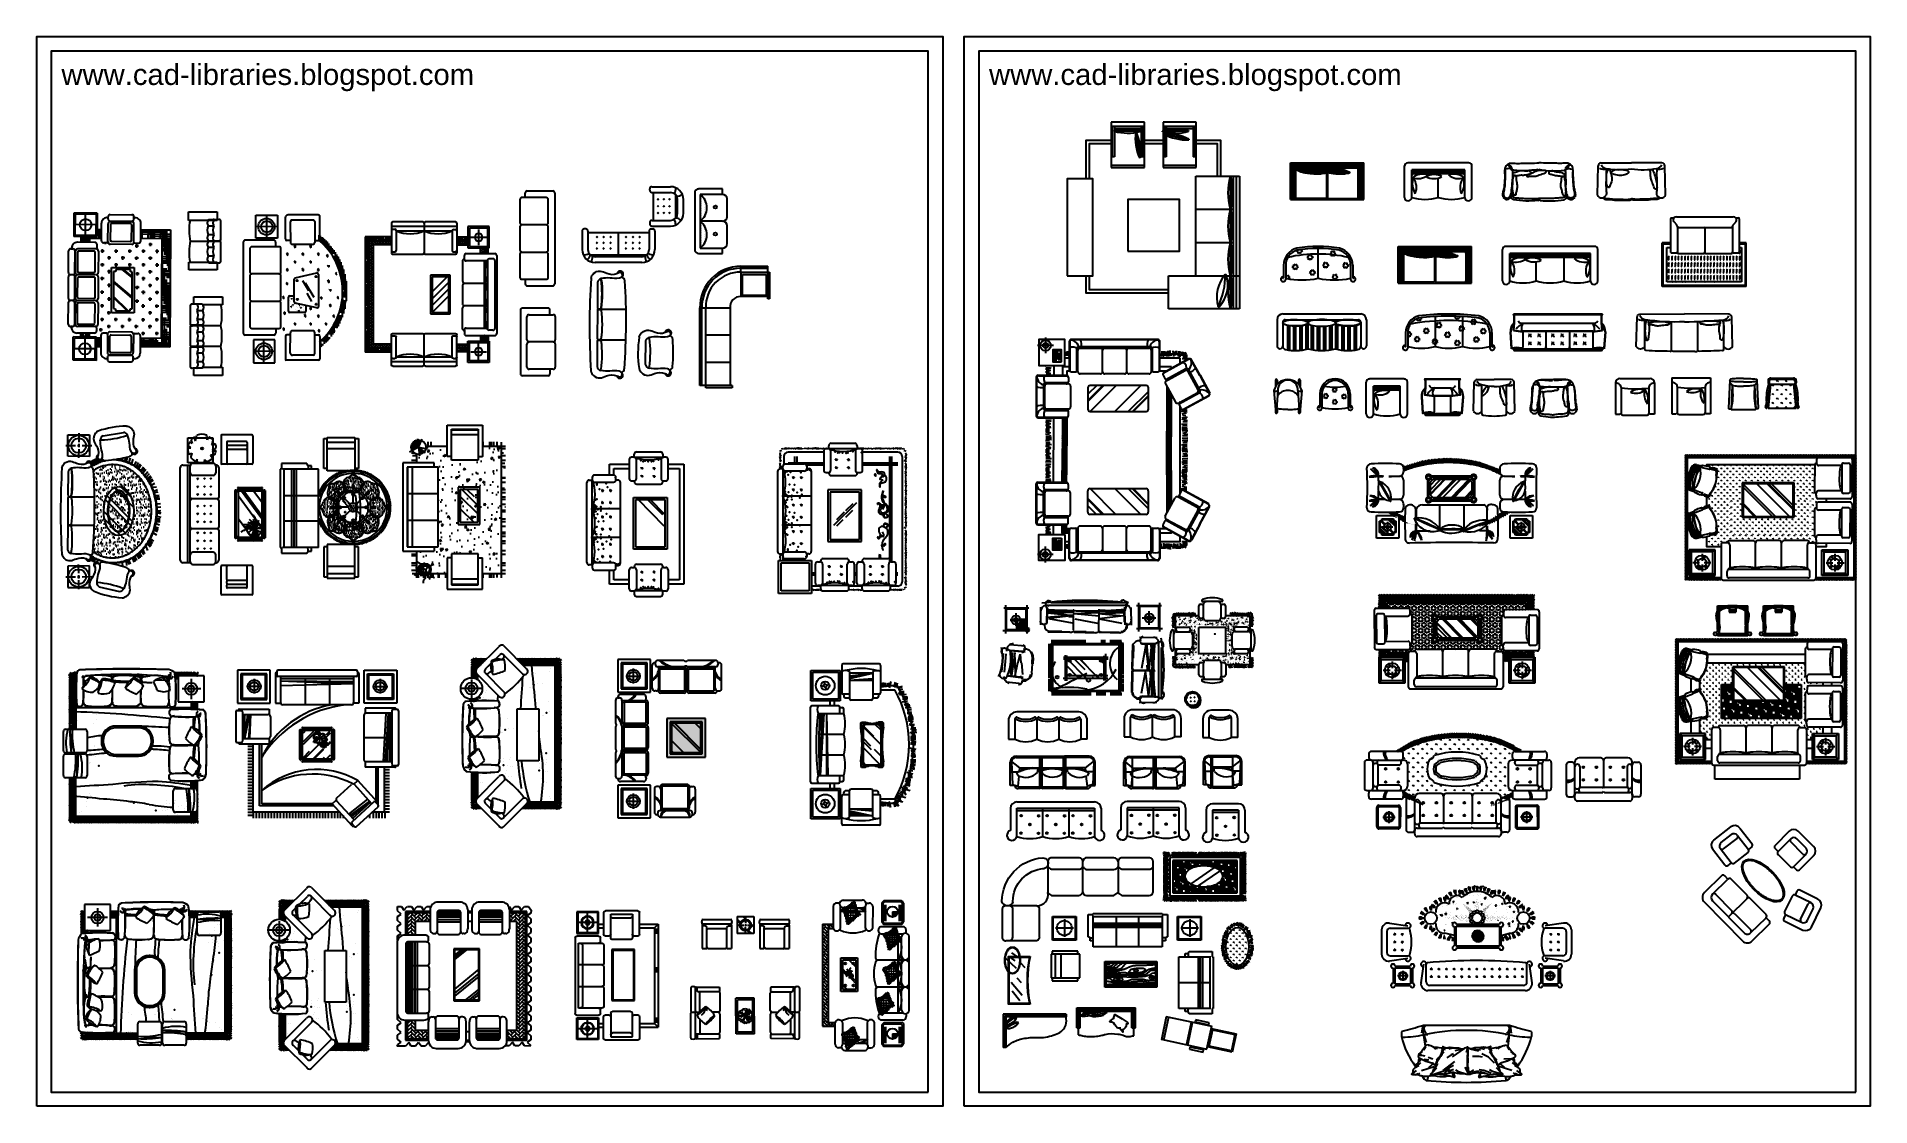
# Model space of a CAD drawing. Header units: inches. Extents: x 5.4 to 47.9, y 11.7 to 36.5.
import ezdxf

# ---------------------------------------------------------------- set-up
doc = ezdxf.new("R2010")
doc.units = ezdxf.units.IN
doc.header["$MEASUREMENT"] = 0
for name, color, linetype in [('02', 2, 'Continuous'), ('1', 1, 'Continuous'), ('4', 4, 'Continuous'), ('8', 8, 'Continuous'), ('kadrbm', 4, 'Continuous')]:
    doc.layers.add(name, color=color, linetype=linetype)
doc.styles.add('bmmm', font='swissel.ttf')
pattern_1 = [(315, (66.15483, 16.42809), (-0.01767767, -0.01767767), [])]
pattern_2 = [(55, (-470.712832, 143.233268), (-0.0204788011, 0.0143394109), [])]

# ---------------------------------------------------------------- blocks, each defined once
blk = doc.blocks.new('kadrbm')
at = {"layer": 'kadrbm', "color": 4}
blk.add_lwpolyline([(0, 0), (0, 24.797), (21, 24.797), (21, 0), (0, 0)], close=True, dxfattribs=at)
blk.add_lwpolyline([(20.663, 0.326), (20.663, 24.46), (0.337, 24.46), (0.337, 0.326), (20.663, 0.326)], dxfattribs=at)
at = {"layer": 'kadrbm', "color": 211, "true_color": 0xf674fb, "style": 'bmmm'}
blk.add_text('www.cad-libraries.blogspot.com', height=0.48513, dxfattribs=at).set_placement((0.573, 23.677))

msp = doc.modelspace()

# ---------------------------------------------------------------- hatches: boundary and pattern name
at = {"layer": '1'}
msp.add_hatch(color=256, dxfattribs=at).paths.add_polyline_path([(21.85, 15.861, 1), (21.834, 15.861, 1)])
at = {"layer": '4'}
h = msp.add_hatch(dxfattribs=at)
h.set_pattern_fill('ANSI31', color=256, scale=0.1155, style=0)
h.set_pattern_definition([(45, (-201.441846, -243.420324), (-0.01020885415, 0.01020885415), [])])
h.paths.add_polyline_path([(45.476, 27.874, 0.492307), (45.51, 27.847, 0.134299), (45.548, 27.938), (45.504, 27.938, -0.12486)])
msp.add_hatch(color=256, dxfattribs=at).paths.add_polyline_path([(32.748, 22.609, 1), (32.693, 22.609, 1)])
h = msp.add_hatch(dxfattribs=at)
h.set_pattern_fill('AR-HBONE', color=256, scale=0.0006, style=0)
h.set_pattern_definition([(45, (4.678185, -1.43638), (0, 0.08621046), [0.18288, -0.06096]), (135, (4.72129, -1.393276), (0, 0.08621046), [0.18288, -0.06096])])
h.paths.add_polyline_path([(14.187, 15.946), (14.531, 15.946), (14.531, 16.146), (13.987, 16.146), (13.987, 15.631), (14.187, 15.631)])
h.paths.add_polyline_path([(16.539, 15.946), (16.539, 13.423), (16.311, 13.423), (16.311, 13.223), (16.739, 13.223), (16.739, 16.146), (16.367, 16.146), (16.367, 15.946)])
h.paths.add_polyline_path([(14.187, 13.423), (14.187, 13.661), (13.987, 13.661), (13.987, 13.223), (14.493, 13.223), (14.493, 13.423)])
at = {"layer": '8'}
h = msp.add_hatch(dxfattribs=at)
h.set_pattern_fill('HOUND', color=256, scale=0.03, angle=89.7048, style=0)
h.set_pattern_definition([(89.7048, (4.44751, 35.800085), (-0.04664278, 0.19074287), [0.762, -0.381]), (179.7048, (4.44751, 35.800085), (0.19025208, -0.04860595), [0.762, -0.381])])
h.paths.add_polyline_path([(6.445, 31.824), (6.444, 31.69), (6.644, 31.689), (6.644, 31.788), (6.912, 31.787), (6.913, 31.987), (6.812, 31.987), (6.811, 31.822)])
h.paths.add_polyline_path([(6.433, 29.585), (6.433, 29.495), (6.633, 29.494), (6.633, 29.584)])
h.paths.add_polyline_path([(6.798, 29.27), (6.899, 29.269), (6.9, 29.469), (6.799, 29.47)])
h.paths.add_polyline_path([(8.512, 31.978), (7.824, 31.982), (7.823, 31.782), (8.311, 31.779), (8.299, 29.462), (7.811, 29.465), (7.81, 29.265), (8.498, 29.261)])
h = msp.add_hatch(dxfattribs=at)
h.set_pattern_fill('ANSI31', color=256, scale=0.006, angle=359.5486, style=0)
h.set_pattern_definition([(135.45137, (10.571434, 49.799922), (0.013363849, 0.013576084), [])])
h.paths.add_polyline_path([(14.262, 26.941), (14.191, 27.097, 0.295125), (14.09, 26.941, 0.127674), (14.112, 26.857)])
h.paths.add_polyline_path([(14.262, 26.941), (14.278, 26.77, 0.194779), (14.392, 26.83)])
h = msp.add_hatch(dxfattribs=at)
h.set_pattern_fill('AR-RROOF', color=256, scale=0.01, angle=180, style=0)
h.set_pattern_definition([(180, (-125.73052, 72.96864), (-0.5588, -0.254), [3.81, -0.508, 1.27, -0.254]), (180, (-126.06834, 72.84164), (0.254, -0.33782), [0.762, -0.08382, 1.524, -0.1905]), (180, (-125.85752, 72.75274), (-1.3208, -0.17018), [2.032, -0.3556, 1.016, -0.254])])
h.paths.add_polyline_path([(16.181, 24.011), (16.281, 24.011), (16.281, 26.959), (16.181, 26.959)])
h.paths.add_polyline_path([(14.101, 24.014), (14.199, 24.014), (14.199, 24.528), (14.101, 24.528)])
h.paths.add_polyline_path([(14.101, 26.577), (14.199, 26.577), (14.199, 26.781, -0.173835), (14.112, 26.857), (14.101, 26.851)])
h = msp.add_hatch(dxfattribs=at)
h.set_pattern_fill('AR-RROOF', color=256, scale=0.01, angle=270, style=0)
h.set_pattern_definition([(270, (-125.73052, 72.96864), (0.254, -0.5588), [3.81, -0.508, 1.27, -0.254]), (270, (-125.60352, 72.63082), (0.33782, 0.254), [0.762, -0.08382, 1.524, -0.1905]), (270, (-125.51462, 72.84164), (0.17018, -1.3208), [2.032, -0.3556, 1.016, -0.254])])
h.paths.add_polyline_path([(14.928, 23.911), (14.928, 24.011), (14.533, 24.011), (14.55, 23.979), (14.605, 23.933), (14.614, 23.911)])
h.paths.add_polyline_path([(14.928, 26.959), (14.928, 27.065), (14.38, 27.065, -0.177165), (14.432, 26.959)])
h.paths.add_polyline_path([(15.744, 27.065), (15.744, 26.959), (16.181, 26.959), (16.181, 27.065)])
h.paths.add_polyline_path([(16.181, 23.911), (16.181, 24.011), (15.744, 24.011), (15.744, 23.911)])
h.paths.add_polyline_path([(14.212, 23.992), (14.212, 23.911), (14.413, 23.911), (14.413, 23.958, -0.238927), (14.293, 24.008), (14.283, 23.999)])
h.paths.add_polyline_path([(14.508, 23.911), (14.504, 23.927), (14.495, 23.972), (14.486, 23.984, -0.136349), (14.413, 23.958), (14.413, 23.911)])
h.paths.add_polyline_path([(14.55, 23.979), (14.533, 24.011), (14.515, 24.011, -0.069799), (14.486, 23.984), (14.495, 23.972), (14.504, 23.927), (14.508, 23.911), (14.614, 23.911), (14.605, 23.933)])
h = msp.add_hatch(dxfattribs=at)
h.set_pattern_fill('AR-CONC', color=256, scale=0.003, angle=180, style=0)
h.set_pattern_definition([(230, (-125.7305, 72.96864), (-0.546554, 0.0478173), [0.05715, -0.62865]), (175, (-125.7305, 72.96864), (0.1057285, -0.57317), [0.04572, -0.50292]), (280.451, (-125.77606, 72.9726), (-0.4408275, -0.52535), [0.04857, -0.53427]), (226.1842, (-125.7305, 72.81624), (-0.813237, 0.126127), [0.085725, -0.942975]), (276.6356, (-125.7983, 72.82675), (-0.7122127, -0.7422767), [0.072855, -0.801405]), (171.184, (-125.7305, 72.8162), (-0.712214, -0.7422754), [0.06858, -0.75438]), (201, (-125.8067, 72.85434), (-0.4548446, 0.3067966), [0.05715, -0.62865]), (146, (-125.8067, 72.85434), (-0.185406, -0.552564), [0.04572, -0.50292]), (251.4514, (-125.8446, 72.8799), (-0.6402495, -0.2457686), [0.04857, -0.53427]), (217.5, (-125.73052, 72.96864), (-0.0092658, -0.25366512), [0, -0.496824, 0, -0.51054, 0, -0.504825]), (187.5, (-125.73052, 72.96864), (-0.200459, -0.3005417), [0, -0.291084, 0, -0.485394, 0, -0.192405]), (147.5, (-125.5606, 72.96864), (-0.40677179, 0.01718623), [0, -0.1905, 0, -0.59436, 0, -0.78867]), (137.5, (-125.4844, 72.96864), (-0.44438754, -0.0762795), [0, -0.24765, 0, -0.394716, 0, -0.56007])])
h.paths.add_polyline_path([(14.716, 24.628), (14.626, 24.628), (14.626, 24.528), (14.212, 24.528), (14.212, 24.144), (14.22, 24.144), (14.257, 24.119), (14.26, 24.119, -0.940142), (14.546, 24.101, -0.156975), (14.519, 24.017), (14.532, 24.013), (14.533, 24.011), (14.928, 24.011), (14.928, 24.378), (15.028, 24.378), (15.028, 24.469), (15.645, 24.469), (15.645, 24.378), (15.744, 24.378), (15.744, 24.011), (16.181, 24.011), (16.181, 26.959), (15.744, 26.959), (15.744, 26.727), (15.645, 26.727), (15.645, 26.636), (15.028, 26.636), (15.028, 26.727), (14.928, 26.727), (14.928, 26.959), (14.432, 26.959, -0.026411), (14.433, 26.941, -0.502986), (14.212, 26.777), (14.212, 26.577), (14.626, 26.577), (14.626, 26.477), (14.716, 26.477), (14.716, 25.861), (14.716, 25.244)])
h.paths.add_polyline_path([(15.18, 25.15), (15.18, 26.011), (15.686, 26.011), (15.686, 25.15)], flags=16)
h.paths.add_polyline_path([(15.23, 25.2), (15.23, 25.961), (15.636, 25.961), (15.636, 25.2)], flags=0)
h = msp.add_hatch(dxfattribs=at)
h.set_pattern_fill('ANSI31', color=256, scale=0.006, angle=359.5486, style=0)
h.set_pattern_definition([(135.4514, (14.361873, 28.790247), (0.01336385, 0.01357608), [])])
h.paths.add_polyline_path([(14.25, 27.112, -0.127626), (14.334, 27.096), (14.262, 26.941)])
h = msp.add_hatch(dxfattribs=at)
h.set_pattern_fill('AR-SAND', color=256, scale=0.07, angle=179.6526, style=0)
h.set_pattern_definition([(217.1526, (32.38618, 38.58617), (0.00359163, -0.13490192), [0, -0.1064, 0, -0.119, 0, -0.11375]), (187.1526, (32.38618, 38.58617), (-0.1250799, -0.1967954), [0, -0.0574, 0, -0.0959, 0, -0.03675]), (147.1526, (32.47228, 38.58565), (-0.21798832, 0.00092565), [0, -0.035, 0, -0.126, 0, -0.1645]), (137.1526, (32.47228, 38.58565), (-0.2107975, -0.0601602), [0, -0.0175, 0, -0.0826, 0, -0.0945])])
edge = h.paths.add_edge_path()
edge.add_spline(control_points=[(6.725, 26.397), (6.741, 26.408), (6.758, 26.418), (6.795, 26.44), (6.817, 26.451), (6.86, 26.471), (6.882, 26.481), (6.927, 26.497), (6.95, 26.504), (6.996, 26.517), (7.02, 26.522), (7.067, 26.529), (7.09, 26.532), (7.134, 26.536), (7.154, 26.536), (7.175, 26.536), (7.178, 26.536), (7.181, 26.536), (7.207, 26.536), (7.23, 26.534), (7.275, 26.529), (7.297, 26.526), (7.341, 26.517), (7.363, 26.512), (7.408, 26.499), (7.43, 26.491), (7.482, 26.471), (7.51, 26.458), (7.565, 26.429), (7.592, 26.413), (7.645, 26.376), (7.672, 26.356), (7.723, 26.312), (7.747, 26.289), (7.806, 26.227), (7.838, 26.186), (7.897, 26.1), (7.923, 26.055), (7.97, 25.96), (7.99, 25.911), (8.023, 25.81), (8.037, 25.758), (8.057, 25.653), (8.064, 25.6), (8.072, 25.492), (8.072, 25.439), (8.066, 25.331), (8.06, 25.278), (8.04, 25.172), (8.027, 25.12), (7.995, 25.019), (7.976, 24.969), (7.939, 24.891), (7.923, 24.862), (7.89, 24.804), (7.872, 24.777), (7.833, 24.723), (7.813, 24.697), (7.77, 24.648), (7.747, 24.624), (7.699, 24.58), (7.674, 24.559), (7.622, 24.52), (7.595, 24.502), (7.549, 24.474), (7.529, 24.464), (7.49, 24.445), (7.47, 24.436), (7.426, 24.419), (7.401, 24.41), (7.359, 24.399), (7.341, 24.394), (7.306, 24.387), (7.289, 24.384), (7.248, 24.378), (7.226, 24.376), (7.186, 24.374), (7.168, 24.374), (7.132, 24.375), (7.114, 24.376), (7.074, 24.379), (7.052, 24.382), (7.007, 24.391), (6.985, 24.396), (6.939, 24.408), (6.916, 24.416), (6.865, 24.435), (6.836, 24.448), (6.782, 24.476), (6.755, 24.491), (6.725, 24.511), (6.72, 24.514), (6.716, 24.517)], knot_values=[2.652838, 2.652838, 2.652838, 2.652838, 2.712332, 2.712332, 2.786305, 2.786305, 2.860277, 2.860277, 2.93425, 2.93425, 3.008222, 3.008222, 3.080968, 3.080968, 3.14405, 3.14405, 3.14405, 3.154235, 3.154235, 3.223819, 3.223819, 3.293404, 3.293404, 3.362989, 3.362989, 3.436973, 3.436973, 3.533119, 3.533119, 3.629266, 3.629266, 3.732039, 3.732039, 3.834813, 3.834813, 3.992014, 3.992014, 4.149216, 4.149216, 4.306417, 4.306417, 4.463619, 4.463619, 4.62082, 4.62082, 4.778022, 4.778022, 4.935223, 4.935223, 5.092425, 5.092425, 5.249626, 5.249626, 5.349258, 5.349258, 5.44889, 5.44889, 5.548521, 5.548521, 5.648153, 5.648153, 5.747785, 5.747785, 5.847416, 5.847416, 5.914738, 5.914738, 5.982059, 5.982059, 6.062122, 6.062122, 6.117536, 6.117536, 6.172951, 6.172951, 6.242726, 6.242726, 6.297725, 6.297725, 6.352724, 6.352724, 6.42272, 6.42272, 6.492716, 6.492716, 6.568355, 6.568355, 6.663044, 6.663044, 6.757732, 6.757732, 6.774398, 6.774398, 6.774398, 6.774398], degree=3, periodic=0)
edge.add_arc((-7.121, 25.541), 13.875, -4.2329, 3.542, ccw=False)
edge = h.paths.add_edge_path(flags=16)
edge.add_ellipse((7.312, 25.458), major_axis=(0.003, 0.568), ratio=0.612225, start_angle=0, end_angle=360)
edge = h.paths.add_edge_path(flags=0)
edge.add_spline(control_points=[(7.461, 25.076), (7.458, 25.073), (7.456, 25.07), (7.446, 25.056), (7.437, 25.046), (7.423, 25.032), (7.417, 25.027), (7.406, 25.017), (7.4, 25.013), (7.388, 25.005), (7.383, 25.002), (7.37, 24.995), (7.362, 24.991), (7.351, 24.987), (7.346, 24.985), (7.336, 24.983), (7.33, 24.982), (7.319, 24.98), (7.314, 24.98), (7.309, 24.98), (7.305, 24.98), (7.301, 24.98), (7.293, 24.981), (7.289, 24.982), (7.28, 24.984), (7.276, 24.985), (7.265, 24.988), (7.259, 24.99), (7.247, 24.996), (7.24, 24.999), (7.226, 25.008), (7.219, 25.013), (7.206, 25.024), (7.201, 25.028), (7.191, 25.038), (7.186, 25.043), (7.175, 25.055), (7.169, 25.063), (7.161, 25.073), (7.159, 25.075), (7.158, 25.078)], knot_values=[5.587794, 5.587794, 5.587794, 5.587794, 5.619217, 5.619217, 5.733232, 5.733232, 5.809059, 5.809059, 5.884886, 5.884886, 5.960713, 5.960713, 6.059818, 6.059818, 6.125387, 6.125387, 6.204287, 6.204287, 6.283188, 6.283188, 6.283188, 6.337409, 6.337409, 6.400493, 6.400493, 6.463578, 6.463578, 6.54918, 6.54918, 6.634783, 6.634783, 6.738079, 6.738079, 6.804475, 6.804475, 6.870872, 6.870872, 6.955706, 6.955706, 6.978579, 6.978579, 6.978579, 6.978579], degree=3, periodic=0)
edge.add_arc((7.15, 25.101), 0.025, -180.3474, -72.054, ccw=False)
edge.add_arc((7.15, 25.101), 0.025, -223.5729, -180.3474, ccw=False)
edge.add_spline(control_points=[(7.132, 25.119), (7.125, 25.132), (7.118, 25.146), (7.105, 25.175), (7.099, 25.191), (7.088, 25.223), (7.083, 25.24), (7.074, 25.275), (7.07, 25.293), (7.063, 25.329), (7.061, 25.348), (7.057, 25.385), (7.055, 25.404), (7.054, 25.443), (7.054, 25.462), (7.055, 25.5), (7.056, 25.519), (7.06, 25.557), (7.063, 25.576), (7.069, 25.613), (7.073, 25.631), (7.082, 25.666), (7.087, 25.683), (7.098, 25.716), (7.104, 25.732), (7.117, 25.762), (7.124, 25.776), (7.133, 25.793), (7.134, 25.796), (7.136, 25.799)], knot_values=[3.963802, 3.963802, 3.963802, 3.963802, 4.076035, 4.076035, 4.189252, 4.189252, 4.302469, 4.302469, 4.415686, 4.415686, 4.528902, 4.528902, 4.642119, 4.642119, 4.755336, 4.755336, 4.868552, 4.868552, 4.981769, 4.981769, 5.094986, 5.094986, 5.208203, 5.208203, 5.321419, 5.321419, 5.434636, 5.434636, 5.460974, 5.460974, 5.460974, 5.460974], degree=3, periodic=0)
edge.add_arc((7.154, 25.816), 0.025, -180.3474, -137.1218, ccw=False)
edge.add_arc((7.154, 25.816), 0.025, -288.6411, -180.3474, ccw=False)
edge.add_spline(control_points=[(7.162, 25.84), (7.168, 25.847), (7.173, 25.854), (7.184, 25.866), (7.189, 25.872), (7.199, 25.882), (7.204, 25.887), (7.217, 25.898), (7.224, 25.903), (7.238, 25.912), (7.245, 25.916), (7.258, 25.923), (7.264, 25.926), (7.277, 25.93), (7.283, 25.932), (7.296, 25.934), (7.302, 25.935), (7.312, 25.935), (7.316, 25.935), (7.324, 25.935), (7.328, 25.935), (7.337, 25.933), (7.342, 25.932), (7.354, 25.929), (7.361, 25.926), (7.376, 25.92), (7.384, 25.916), (7.4, 25.906), (7.407, 25.9), (7.421, 25.889), (7.426, 25.884), (7.437, 25.873), (7.442, 25.867), (7.454, 25.854), (7.46, 25.846), (7.465, 25.838)], knot_values=[8.729383, 8.729383, 8.729383, 8.729383, 8.802658, 8.802658, 8.872058, 8.872058, 8.941459, 8.941459, 9.03596, 9.03596, 9.125244, 9.125244, 9.214527, 9.214527, 9.303811, 9.303811, 9.393095, 9.393095, 9.45086, 9.45086, 9.508625, 9.508625, 9.580707, 9.580707, 9.684667, 9.684667, 9.788627, 9.788627, 9.892587, 9.892587, 9.965228, 9.965228, 10.037869, 10.037869, 10.120167, 10.120167, 10.120167, 10.120167], degree=3, periodic=0)
edge.add_arc((7.473, 25.814), 0.025, -0.3474, 107.9464, ccw=False)
edge.add_arc((7.473, 25.814), 0.025, -43.5723, -0.3474, ccw=False)
edge.add_spline(control_points=[(7.491, 25.797), (7.497, 25.786), (7.503, 25.775), (7.514, 25.749), (7.52, 25.736), (7.53, 25.707), (7.535, 25.693), (7.544, 25.661), (7.549, 25.644), (7.556, 25.608), (7.559, 25.59), (7.564, 25.553), (7.566, 25.535), (7.569, 25.497), (7.569, 25.478), (7.569, 25.44), (7.568, 25.42), (7.565, 25.382), (7.563, 25.363), (7.558, 25.325), (7.555, 25.307), (7.547, 25.271), (7.542, 25.253), (7.532, 25.219), (7.526, 25.202), (7.514, 25.171), (7.507, 25.156), (7.496, 25.133), (7.492, 25.124), (7.487, 25.116)], knot_values=[7.105399, 7.105399, 7.105399, 7.105399, 7.199047, 7.199047, 7.300177, 7.300177, 7.401307, 7.401307, 7.513152, 7.513152, 7.624996, 7.624996, 7.736841, 7.736841, 7.848686, 7.848686, 7.962701, 7.962701, 8.076716, 8.076716, 8.190731, 8.190731, 8.304746, 8.304746, 8.418761, 8.418761, 8.532777, 8.532777, 8.602564, 8.602564, 8.602564, 8.602564], degree=3, periodic=0)
edge.add_arc((7.469, 25.099), 0.025, -0.3474, 42.8783, ccw=False)
edge.add_arc((7.469, 25.099), 0.025, -108.6406, -0.3474, ccw=False)
edge = h.paths.add_edge_path(flags=0)
edge.add_line((7.517, 25.206), (7.086, 25.642))
edge.add_spline(control_points=[(7.086, 25.642), (7.088, 25.65), (7.09, 25.658), (7.097, 25.681), (7.102, 25.697), (7.111, 25.722), (7.115, 25.732), (7.119, 25.741)], knot_values=[4.106981, 4.106981, 4.106981, 4.106981, 4.158229, 4.158229, 4.263549, 4.263549, 4.337555, 4.337555, 4.337555, 4.337555], degree=3, periodic=0)
edge.add_line((7.119, 25.741), (7.545, 25.31))
edge.add_spline(control_points=[(7.545, 25.31), (7.547, 25.323), (7.55, 25.336), (7.554, 25.367), (7.556, 25.385), (7.558, 25.421), (7.559, 25.439), (7.559, 25.481), (7.558, 25.506), (7.555, 25.55), (7.552, 25.57), (7.546, 25.608), (7.542, 25.627), (7.535, 25.657), (7.532, 25.668), (7.529, 25.68)], knot_values=[7.558048, 7.558048, 7.558048, 7.558048, 7.640345, 7.640345, 7.747401, 7.747401, 7.854456, 7.854456, 8.001222, 8.001222, 8.121226, 8.121226, 8.24123, 8.24123, 8.317122, 8.317122, 8.317122, 8.317122], degree=3, periodic=0)
edge.add_line((7.529, 25.68), (7.289, 25.923))
edge.add_spline(control_points=[(7.289, 25.923), (7.29, 25.923), (7.292, 25.923), (7.296, 25.924), (7.299, 25.924), (7.305, 25.925), (7.307, 25.925), (7.309, 25.925)], knot_values=[9.453861, 9.453861, 9.453861, 9.453861, 9.477983, 9.477983, 9.527032, 9.527032, 9.560292, 9.560292, 9.560292, 9.560292], degree=3, periodic=0)
edge.add_line((7.309, 25.925), (7.517, 25.714))
edge.add_spline(control_points=[(7.517, 25.714), (7.52, 25.706), (7.523, 25.697), (7.527, 25.685), (7.528, 25.682), (7.529, 25.68)], knot_values=[8.317122, 8.317122, 8.317122, 8.317122, 8.378294, 8.378294, 8.398197, 8.398197, 8.398197, 8.398197], degree=3, periodic=0)
edge.add_spline(control_points=[(7.545, 25.31), (7.543, 25.302), (7.542, 25.294), (7.537, 25.271), (7.533, 25.257), (7.525, 25.231), (7.521, 25.218), (7.517, 25.206)], knot_values=[7.327861, 7.327861, 7.327861, 7.327861, 7.378932, 7.378932, 7.472239, 7.472239, 7.558048, 7.558048, 7.558048, 7.558048], degree=3, periodic=0)
h = msp.add_hatch(dxfattribs=at)
h.set_pattern_fill('ANSI31', color=256, scale=0.2, angle=10, style=0)
h.set_pattern_definition(pattern_2)
edge = h.paths.add_edge_path()
edge.add_ellipse((38.138, 25.854), major_axis=(1.65, 0), ratio=0.502462, start_angle=404.7657, end_angle=489.4633)
edge.add_line((37.09, 26.494), (37.09, 26.489))
edge.add_arc((37, 26.46), 0.0944, 0, 17.9054, ccw=False)
edge.add_line((37.095, 26.46), (37.101, 26.39))
edge.add_spline(control_points=[(37.101, 26.39), (37.116, 26.397), (37.131, 26.403), (37.187, 26.426), (37.23, 26.441), (37.317, 26.469), (37.362, 26.482), (37.456, 26.506), (37.503, 26.517), (37.601, 26.537), (37.651, 26.545), (37.753, 26.56), (37.804, 26.566), (37.908, 26.575), (37.961, 26.578), (38.066, 26.583), (38.119, 26.583), (38.225, 26.582), (38.277, 26.58), (38.382, 26.574), (38.434, 26.569), (38.537, 26.558), (38.588, 26.551), (38.688, 26.534), (38.737, 26.525), (38.833, 26.503), (38.88, 26.491), (38.971, 26.465), (39.015, 26.451), (39.1, 26.421), (39.141, 26.405), (39.219, 26.371), (39.256, 26.353), (39.302, 26.329), (39.312, 26.323), (39.323, 26.317)], knot_values=[7.008487, 7.008487, 7.008487, 7.008487, 7.046857, 7.046857, 7.146023, 7.146023, 7.245189, 7.245189, 7.344355, 7.344355, 7.443521, 7.443521, 7.542687, 7.542687, 7.641853, 7.641853, 7.741019, 7.741019, 7.840185, 7.840185, 7.939351, 7.939351, 8.038517, 8.038517, 8.137683, 8.137683, 8.236849, 8.236849, 8.336015, 8.336015, 8.435181, 8.435181, 8.534347, 8.534347, 8.565438, 8.565438, 8.565438, 8.565438], degree=3, periodic=0)
edge.add_line((39.323, 26.317), (39.326, 26.366))
edge.add_arc((40.05, 26.413), 0.725, 180, 183.7328, ccw=False)
edge.add_line((39.325, 26.413), (39.309, 26.438))
h = msp.add_hatch(dxfattribs=at)
h.set_pattern_fill('AR-SAND', color=256, scale=0.001148, angle=135, style=0)
h.set_pattern_definition([(187.5, (219.473593, -34.431123), (-0.038412963, 0.04100951), [0, -0.04430268, 0, -0.04954905, 0, -0.0473630625]), (217.5, (219.47359, -34.43112), (-0.094638095, 0.021689004), [0, -0.02390013, 0, -0.039930705, 0, -0.0153019125]), (257.5, (219.498943, -34.405773), (-0.064298133, -0.064064905), [0, -0.01457325, 0, -0.0524637, 0, -0.068494275]), (267.5, (219.49894, -34.40577), (-0.080043952, -0.043866757), [0, -0.007286625, 0, -0.03439287, 0, -0.039347775])])
edge = h.paths.add_edge_path()
edge.add_arc((12.31, 25.875), 0.158, 152.8127, 330.6497)
edge.add_arc((11.917, 26.074), 0.282, 333.4206, 364.6202)
edge.add_arc((12.222, 26.373), 0.278, 265.0906, 296.6934)
edge.add_arc((12.42, 25.984), 0.158, 299.2999, 477.2377)
edge.add_arc((12.375, 25.838), 0.0829, 329.3889, 452.0425)
edge.add_arc((12.456, 25.92), 0.0836, 178.9628, 300.378)
h = msp.add_hatch(dxfattribs=at)
h.set_pattern_fill('AR-SAND', color=256, scale=0.001148, angle=180, style=0)
h.set_pattern_definition([(142.5, (116.515305, -163.040775), (0.001836036, 0.056160169), [0, -0.04430268, 0, -0.04954905, 0, -0.0473630625]), (172.5, (116.515305, -163.040775), (-0.051582797, 0.08225568), [0, -0.02390013, 0, -0.039930705, 0, -0.0153019125]), (212.5, (116.551155, -163.040775), (-0.090766374, 0.000164917), [0, -0.01457325, 0, -0.0524637, 0, -0.068494275]), (222.5, (116.551155, -163.040775), (-0.087618103, 0.02558114), [0, -0.007286625, 0, -0.03439287, 0, -0.039347775])])
edge = h.paths.add_edge_path()
edge.add_arc((12.672, 26.089), 0.158, 107.8127, 285.6497)
edge.add_arc((12.534, 26.507), 0.282, 288.4206, 319.6202)
edge.add_arc((12.962, 26.503), 0.278, 220.0906, 251.6934)
edge.add_arc((12.826, 26.089), 0.158, 254.2999, 432.2377)
edge.add_arc((12.692, 26.017), 0.0829, 284.3889, 407.0425)
edge.add_arc((12.806, 26.017), 0.0836, 133.9628, 255.378)
h = msp.add_hatch(dxfattribs=at)
h.set_pattern_fill('DOTS', color=256, scale=0.00765, angle=180, style=0)
h.set_pattern_definition([(180, (116.515305, -163.040775), (-0.0060721875, 0.012144375), [0, -0.012144375])])
h.paths.add_polyline_path([(12.749, 25.957, 0.432463), (12.748, 26.077, 0.427632)])
h = msp.add_hatch(dxfattribs=at)
h.set_pattern_fill('AR-SAND', color=256, scale=0.001148, angle=225, style=0)
h.set_pattern_definition([(97.5, (-47.227956, -181.17903), (0.04100951, 0.038412963), [0, -0.04430268, 0, -0.04954905, 0, -0.0473630625]), (127.5, (-47.227956, -181.17903), (0.021689004, 0.094638095), [0, -0.02390013, 0, -0.039930705, 0, -0.0153019125]), (167.5, (-47.202606, -181.20438), (-0.064064905, 0.064298133), [0, -0.01457325, 0, -0.0524637, 0, -0.068494275]), (177.5, (-47.202606, -181.20438), (-0.043866757, 0.080043952), [0, -0.007286625, 0, -0.03439287, 0, -0.039347775])])
edge = h.paths.add_edge_path()
edge.add_arc((13.078, 25.984), 0.158, 62.8127, 240.6497)
edge.add_arc((13.277, 26.377), 0.282, 243.4206, 274.6202)
edge.add_arc((13.577, 26.072), 0.278, 175.0906, 206.6934)
edge.add_arc((13.188, 25.875), 0.158, 209.2999, 387.2377)
edge.add_arc((13.042, 25.919), 0.0829, 239.3889, 362.0425)
edge.add_arc((13.123, 25.838), 0.0836, 88.9628, 210.378)
h = msp.add_hatch(dxfattribs=at)
h.set_pattern_fill('AR-RROOF', color=256, scale=0.01995, angle=225, style=0)
h.set_pattern_definition([(315, (-4.46314, 29.00794), (0.429975, -1.146599), [7.60095, -1.01346, 2.53365, -0.50673]), (315, (-4.16574, 28.3522), (-0.834867, -0.118243), [1.52019, -0.16722, 3.04038, -0.38005]), (315, (-4.58855, 28.5242), (1.6231544, -2.103293), [4.05384, -0.70942, 2.02692, -0.50673])])
h.paths.add_polyline_path([(15.23, 25.2), (15.636, 25.2), (15.636, 25.961), (15.23, 25.961)])
h = msp.add_hatch(dxfattribs=at)
h.set_pattern_fill('AR-SAND', color=256, scale=0.001148, angle=90, style=0)
h.set_pattern_definition([(232.5, (201.33534, 129.31214), (-0.056160169, 0.001836036), [0, -0.04430268, 0, -0.04954905, 0, -0.0473630625]), (262.5, (201.33534, 129.31214), (-0.08225568, -0.051582797), [0, -0.02390013, 0, -0.039930705, 0, -0.0153019125]), (302.5, (201.33534, 129.34799), (-0.000164917, -0.090766374), [0, -0.01457325, 0, -0.0524637, 0, -0.068494275]), (312.5, (201.33534, 129.34799), (-0.02558114, -0.087618103), [0, -0.007286625, 0, -0.03439287, 0, -0.039347775])])
edge = h.paths.add_edge_path()
edge.add_arc((12.206, 25.468), 0.158, 197.8127, 375.6497)
edge.add_arc((11.788, 25.331), 0.282, 18.4206, 49.6202)
edge.add_arc((11.791, 25.759), 0.278, 310.0906, 341.6934)
edge.add_arc((12.206, 25.623), 0.158, 344.2999, 522.2377)
edge.add_arc((12.278, 25.489), 0.0829, 14.3889, 137.0425)
edge.add_arc((12.277, 25.603), 0.0836, 223.9628, 345.378)
h = msp.add_hatch(dxfattribs=at)
h.set_pattern_fill('DOTS', color=256, scale=0.00765, angle=90, style=0)
h.set_pattern_definition([(270, (201.33534, 129.312138), (-0.012144375, -0.0060721875), [0, -0.012144375])])
h.paths.add_polyline_path([(12.338, 25.546, 0.432463), (12.217, 25.545, 0.427632)])
h = msp.add_hatch(dxfattribs=at)
h.set_pattern_fill('DOTS', color=256, scale=0.00765, angle=135, style=0)
h.set_pattern_definition([(225, (219.473593, -34.431123), (-0.0128810549, 0.00429368496), [0, -0.012144375])])
h.paths.add_polyline_path([(12.458, 25.836, 0.432463), (12.373, 25.921, 0.427632)])
h = msp.add_hatch(dxfattribs=at)
h.set_pattern_fill('DOTS', color=256, scale=0.765, angle=360, style=0)
h.set_pattern_definition([(360, (8.507617, 32.763496), (0.02390625, -0.0478125), [0, -0.0478125])])
h.paths.add_polyline_path([(12.85, 25.546, 1), (12.648, 25.546, 1)])
h = msp.add_hatch(dxfattribs=at)
h.set_pattern_fill('DOTS', color=256, scale=0.00765, angle=225, style=0)
h.set_pattern_definition([(135, (-47.227956, -181.179028), (0.00429368496, 0.0128810549), [0, -0.012144375])])
h.paths.add_polyline_path([(13.039, 25.836, 0.432463), (13.124, 25.922, 0.427632)])
h = msp.add_hatch(dxfattribs=at)
h.set_pattern_fill('AR-SAND', color=256, scale=0.001148, angle=270, style=0)
h.set_pattern_definition([(52.5, (-175.83761, -78.22074), (0.056160169, -0.001836036), [0, -0.04430268, 0, -0.04954905, 0, -0.0473630625]), (82.5, (-175.83761, -78.22074), (0.08225568, 0.051582797), [0, -0.02390013, 0, -0.039930705, 0, -0.0153019125]), (122.5, (-175.83761, -78.25659), (0.000164917, 0.090766374), [0, -0.01457325, 0, -0.0524637, 0, -0.068494275]), (132.5, (-175.83761, -78.25659), (0.02558114, 0.087618103), [0, -0.007286625, 0, -0.03439287, 0, -0.039347775])])
edge = h.paths.add_edge_path()
edge.add_arc((13.292, 25.623), 0.158, 17.8127, 195.6497)
edge.add_arc((13.71, 25.76), 0.282, 198.4206, 229.6202)
edge.add_arc((13.706, 25.333), 0.278, 130.0906, 161.6934)
edge.add_arc((13.292, 25.468), 0.158, 164.2999, 342.2377)
edge.add_arc((13.22, 25.603), 0.0829, 194.3889, 317.0425)
edge.add_arc((13.22, 25.488), 0.0836, 43.9628, 165.378)
h = msp.add_hatch(dxfattribs=at)
h.set_pattern_fill('DOTS', color=256, scale=0.00765, angle=270, style=0)
h.set_pattern_definition([(90, (-175.837608, -78.22074), (0.012144375, 0.0060721875), [0, -0.012144375])])
h.paths.add_polyline_path([(13.16, 25.546, 0.432463), (13.281, 25.546, 0.427632)])
h = msp.add_hatch(dxfattribs=at)
h.set_pattern_fill('GRASS', color=256, scale=0.1, style=0)
h.set_pattern_definition([(90, (-241.82362, 18.331934), (-0.070710678, 0.070710678), [0.01875, -0.122671356]), (45, (-241.82362, 18.33193), (-0.070710678, 0.070710678), [0.01875, -0.08125]), (135, (-241.82362, 18.33193), (-0.070710678, -0.070710678), [0.01875, -0.08125])])
h.paths.add_polyline_path([(46.528, 25.701), (46.142, 25.701), (46.142, 25.314), (44.942, 25.314), (44.942, 25.701), (44.676, 25.701), (44.676, 24.915), (46.528, 24.915)])
h = msp.add_hatch(dxfattribs=at)
h.set_pattern_fill('AR-SAND', color=256, scale=0.001148, angle=45, style=0)
h.set_pattern_definition([(277.5, (72.725688, 232.270426), (-0.04100951, -0.038412963), [0, -0.04430268, 0, -0.04954905, 0, -0.0473630625]), (307.5, (72.72569, 232.270426), (-0.021689004, -0.094638095), [0, -0.02390013, 0, -0.039930705, 0, -0.0153019125]), (347.5, (72.70034, 232.295776), (0.064064905, -0.064298133), [0, -0.01457325, 0, -0.0524637, 0, -0.068494275]), (357.5, (72.70034, 232.295776), (0.043866757, -0.080043952), [0, -0.007286625, 0, -0.03439287, 0, -0.039347775])])
edge = h.paths.add_edge_path()
edge.add_arc((12.419, 25.107), 0.158, 242.8127, 420.6497)
edge.add_arc((12.221, 24.714), 0.282, 63.4206, 94.6202)
edge.add_arc((11.921, 25.019), 0.278, 355.0906, 386.6934)
edge.add_arc((12.31, 25.216), 0.158, 29.2999, 207.2377)
edge.add_arc((12.456, 25.172), 0.0829, 59.3889, 182.0425)
edge.add_arc((12.375, 25.253), 0.0836, 268.9628, 390.378)
h = msp.add_hatch(dxfattribs=at)
h.set_pattern_fill('DOTS', color=256, scale=0.00765, angle=45, style=0)
h.set_pattern_definition([(315, (72.725688, 232.270426), (-0.00429368496, -0.0128810549), [0, -0.012144375])])
h.paths.add_polyline_path([(12.458, 25.255, 0.432463), (12.373, 25.169, 0.427632)])
h = msp.add_hatch(dxfattribs=at)
h.set_pattern_fill('AR-SAND', color=256, scale=0.001148, angle=360, style=0)
h.set_pattern_definition([(322.5, (-91.017573, 214.132173), (-0.001836036, -0.056160169), [0, -0.04430268, 0, -0.04954905, 0, -0.0473630625]), (352.5, (-91.01757, 214.13217), (0.051582797, -0.08225568), [0, -0.02390013, 0, -0.039930705, 0, -0.0153019125]), (32.5, (-91.053423, 214.132173), (0.090766374, -0.000164917), [0, -0.01457325, 0, -0.0524637, 0, -0.068494275]), (42.5, (-91.05342, 214.13217), (0.087618103, -0.02558114), [0, -0.007286625, 0, -0.03439287, 0, -0.039347775])])
edge = h.paths.add_edge_path()
edge.add_arc((12.826, 25.003), 0.158, 287.8127, 465.6497)
edge.add_arc((12.964, 24.584), 0.282, 108.4206, 139.6202)
edge.add_arc((12.536, 24.588), 0.278, 40.0906, 71.6934)
edge.add_arc((12.672, 25.003), 0.158, 74.2999, 252.2377)
edge.add_arc((12.806, 25.075), 0.0829, 104.3889, 227.0425)
edge.add_arc((12.691, 25.074), 0.0836, 313.9628, 435.378)
h = msp.add_hatch(dxfattribs=at)
h.set_pattern_fill('DOTS', color=256, scale=0.00765, angle=360, style=0)
h.set_pattern_definition([(360, (-91.017573, 214.132173), (0.0060721875, -0.012144375), [0, -0.012144375])])
h.paths.add_polyline_path([(12.749, 25.135, 0.432463), (12.749, 25.014, 0.427632)])
h = msp.add_hatch(dxfattribs=at)
h.set_pattern_fill('AR-SAND', color=256, scale=0.001148, angle=315, style=0)
h.set_pattern_definition([(7.5, (-193.97586, 85.52252), (0.038412963, -0.04100951), [0, -0.04430268, 0, -0.04954905, 0, -0.0473630625]), (37.5, (-193.97586, 85.52252), (0.094638095, -0.021689004), [0, -0.02390013, 0, -0.039930705, 0, -0.0153019125]), (77.5, (-194.00121, 85.49717), (0.064298133, 0.064064905), [0, -0.01457325, 0, -0.0524637, 0, -0.068494275]), (87.5, (-194.00121, 85.49717), (0.080043952, 0.043866757), [0, -0.007286625, 0, -0.03439287, 0, -0.039347775])])
edge = h.paths.add_edge_path()
edge.add_arc((13.187, 25.216), 0.158, 332.8127, 510.6497)
edge.add_arc((13.58, 25.018), 0.282, 153.4206, 184.6202)
edge.add_arc((13.275, 24.718), 0.278, 85.0906, 116.6934)
edge.add_arc((13.078, 25.107), 0.158, 119.2999, 297.2377)
edge.add_arc((13.122, 25.253), 0.0829, 149.3889, 272.0425)
edge.add_arc((13.042, 25.172), 0.0836, 358.9628, 480.378)
h = msp.add_hatch(dxfattribs=at)
h.set_pattern_fill('DOTS', color=256, scale=0.00765, angle=315, style=0)
h.set_pattern_definition([(45, (-193.975861, 85.522521), (0.0128810549, -0.00429368496), [0, -0.012144375])])
h.paths.add_polyline_path([(13.039, 25.255, 0.432463), (13.125, 25.17, 0.427632)])
h = msp.add_hatch(dxfattribs=at)
h.set_pattern_fill('ANSI38', color=256, scale=0.24, style=0)
h.set_pattern_definition([(45, (-5.929734, -36.285892), (-0.021213203, 0.021213203), []), (135, (-5.929734, -36.285892), (-0.06363961, 0.021213203), [0.075, -0.045])])
h.paths.add_polyline_path([(29.181, 24.949), (29.342, 24.949), (29.342, 25.012, -0.217836), (29.359, 25.049), (29.281, 25.049), (29.281, 25.144, -0.050545), (29.271, 25.143), (29.181, 25.143)])
h = msp.add_hatch(dxfattribs=at)
h.set_pattern_fill('ANSI31', color=256, scale=0.2, angle=10, style=0)
h.set_pattern_definition(pattern_2)
edge = h.paths.add_edge_path()
edge.add_spline(control_points=[(37.123, 25.308), (37.108, 25.315), (37.094, 25.321), (37.049, 25.341), (37.019, 25.355), (36.963, 25.385), (36.937, 25.4), (36.901, 25.422), (36.891, 25.429), (36.881, 25.435)], knot_values=[3.792781, 3.792781, 3.792781, 3.792781, 3.830015, 3.830015, 3.90897, 3.90897, 3.987925, 3.987925, 4.020012, 4.020012, 4.020012, 4.020012], degree=3, periodic=0)
edge.add_line((36.881, 25.435), (36.725, 25.426))
edge.add_ellipse((38.138, 25.854), major_axis=(1.65, 0), ratio=0.502462, start_angle=211.075, end_angle=217.0971)
edge.add_line((36.822, 25.354), (36.983, 25.353))
edge.add_line((36.983, 25.353), (36.984, 25.262))
edge.add_ellipse((38.138, 25.854), major_axis=(1.65, 0), ratio=0.502462, start_angle=225.6314, end_angle=231.6868)
edge.add_line((37.115, 25.204), (37.123, 25.308))
h = msp.add_hatch(dxfattribs=at)
h.set_pattern_fill('ANSI31', color=256, scale=0.2, angle=10, style=0)
h.set_pattern_definition(pattern_2)
edge = h.paths.add_edge_path()
edge.add_ellipse((38.138, 25.854), major_axis=(1.65, 0), ratio=0.502462, start_angle=314.0209, end_angle=328.9829)
edge.add_line((39.552, 25.427), (39.402, 25.44))
edge.add_spline(control_points=[(39.402, 25.44), (39.378, 25.424), (39.354, 25.409), (39.313, 25.386), (39.298, 25.377), (39.282, 25.369)], knot_values=[5.518747, 5.518747, 5.518747, 5.518747, 5.59525, 5.59525, 5.639156, 5.639156, 5.639156, 5.639156], degree=3, periodic=0)
edge.add_arc((30.546, 25.146), 8.739, 0.7318, 1.4591, ccw=False)
h = msp.add_hatch(dxfattribs=at)
h.set_pattern_fill('AR-CONC', color=256, scale=0.0004, angle=180, style=0)
h.set_pattern_definition([(310, (-3.39701, 28.159736), (0.07287387, 0.00637563), [0.00762, -0.08382]), (5, (-3.39701, 28.159736), (-0.01409713, -0.07642266), [0.006096, -0.067056]), (259.549, (-3.39094, 28.16027), (0.058777, -0.07004668), [0.006476, -0.071236]), (313.8158, (-3.39701, 28.13942), (0.1084316, 0.01681693), [0.01143, -0.12573]), (263.3644, (-3.38797, 28.14082), (0.0949617, -0.0989702), [0.009714, -0.106854]), (8.816, (-3.39701, 28.13942), (0.09496184, -0.09897005), [0.009144, -0.100584]), (339, (-3.38685, 28.144496), (0.06064595, 0.0409062), [0.00762, -0.08382]), (34, (-3.38685, 28.144496), (0.0247208, -0.0736752), [0.006096, -0.067056]), (288.5486, (-3.381796, 28.147904), (0.0853666, -0.03276914), [0.006476, -0.071236]), (322.5, (-3.39701, 28.159736), (0.00123544, -0.033822016), [0, -0.0662432, 0, -0.068072, 0, -0.06731]), (352.5, (-3.39701, 28.159736), (0.026727865, -0.04007223), [0, -0.0388112, 0, -0.0647192, 0, -0.025654]), (32.5, (-3.419666, 28.159736), (0.05423624, 0.002291498), [0, -0.0254, 0, -0.079248, 0, -0.105156]), (42.5, (-3.429826, 28.159736), (0.05925167, -0.0101706), [0, -0.03302, 0, -0.0526288, 0, -0.074676])])
edge = h.paths.add_edge_path()
edge.add_arc((14.403, 24.101), 0.144, 0, 360)
edge = h.paths.add_edge_path(flags=17)
edge.add_arc((14.425, 24.101), 0.106, 0, 360)
h = msp.add_hatch(dxfattribs=at)
h.set_pattern_fill('ANSI31', color=256, scale=0.2, style=0)
h.set_pattern_definition(pattern_1)
h.paths.add_polyline_path([(40.087, 23.173), (39.967, 23.173), (39.967, 23.364), (36.675, 23.364), (36.675, 23.207), (36.555, 23.207), (36.555, 23.484), (40.087, 23.484)], flags=16)
h.paths.add_polyline_path([(40.127, 23.173), (40.087, 23.173), (40.087, 23.484), (36.555, 23.484), (36.555, 23.207), (36.515, 23.207), (36.515, 23.524), (40.127, 23.524)])
h = msp.add_hatch(dxfattribs=at)
h.set_pattern_fill('ANSI31', color=256, scale=0.2, style=0)
h.set_pattern_definition(pattern_1)
h.paths.add_polyline_path([(39.538, 21.964), (39.399, 21.964), (39.399, 22.004), (39.538, 22.004)])
h.paths.add_polyline_path([(39.538, 22.004), (39.399, 22.004), (39.399, 22.124), (39.967, 22.124), (39.967, 22.217), (40.087, 22.217), (40.087, 22.07), (39.538, 22.07)])
h.paths.add_polyline_path([(40.127, 22.07), (40.087, 22.07), (40.087, 22.217), (40.127, 22.217)])
h = msp.add_hatch(dxfattribs=at)
h.set_pattern_fill('AR-RROOF', color=256, scale=0.012672, angle=315, style=0)
h.set_pattern_definition([(315, (14.2206, 80.63122), (0.728306, -0.2731147), [4.828032, -0.643738, 1.609344, -0.321869]), (315, (14.6371, 80.4423), (0.0751066, 0.5302978), [0.965606, -0.106217, 1.931213, -0.241402]), (315, (14.52786, 80.71087), (1.3359862, -1.0310081), [2.5749504, -0.450616, 1.287475, -0.321869])])
h.paths.add_polyline_path([(30.181, 21.581), (30.181, 22.069), (29.254, 22.069), (29.254, 21.581)])
h = msp.add_hatch(dxfattribs=at)
h.set_pattern_fill('CROSS', color=256, scale=0.01, angle=47.9066, style=0)
h.set_pattern_definition([(47.90659, (51.601646, 4.579126), (-0.00455368, 0.08968703), [0.03175, -0.09525]), (137.90659, (51.62407, 4.580264), (-0.08968703, -0.00455368), [0.03175, -0.09525])])
edge = h.paths.add_edge_path()
edge.add_arc((32.203, 21.098), 0.15, 0, 360)
h = msp.add_hatch(dxfattribs=at)
h.set_pattern_fill('CROSS', color=256, scale=0.035, angle=135, style=0)
h.set_pattern_definition([(135, (-83.0797125, -45.188279), (-0.0123743687, 0), [0.004375, -0.013125]), (225, (-83.0797125, -45.1851855), (0, -0.0123743687), [0.004375, -0.013125])])
h.paths.add_polyline_path([(20.915, 20.651), (20.015, 20.651), (20.015, 19.751), (20.915, 19.751)])
h = msp.add_hatch(dxfattribs=at)
h.set_pattern_fill('AR-RROOF', color=256, scale=0.5, angle=135, style=0)
h.set_pattern_definition([(135, (-83.0797, -45.1883), (-1.1313708, 0.424264), [7.5, -1, 2.5, -0.5]), (135, (-83.7267, -44.8948), (-0.1166726, -0.8237794), [1.5, -0.165, 3, -0.375]), (135, (-83.557, -45.31202), (-2.0753584, 1.6015969), [4, -0.7, 2, -0.5])])
h.paths.add_polyline_path([(20.805, 20.541), (20.125, 20.541), (20.125, 19.861), (20.805, 19.861)])
h = msp.add_hatch(dxfattribs=at)
h.set_pattern_fill('AR-RROOF', color=256, scale=0.014, angle=135, style=0)
h.set_pattern_definition([(135, (6.55672, 24.40475), (-0.804631, 0.3017366), [5.334, -0.7112, 1.778, -0.3556]), (135, (6.09657, 24.61345), (-0.082978, -0.585872), [1.0668, -0.117348, 2.1336, -0.2667]), (135, (6.21726, 24.31674), (-1.475995, 1.1390557), [2.8448, -0.49784, 1.4224, -0.3556])])
h.paths.add_polyline_path([(24.566, 19.58), (24.983, 19.58), (24.983, 20.512), (24.566, 20.512)])
h = msp.add_hatch(dxfattribs=at)
h.set_pattern_fill('AR-RROOF', color=256, scale=0.3, angle=45, style=0)
h.set_pattern_definition([(45, (-58.72705, 123.31774), (0.25455844, 0.6788225), [4.5, -0.6, 1.5, -0.3]), (45, (-58.551, 123.70594), (-0.4942676, 0.0700036), [0.9, -0.099, 1.8, -0.225]), (45, (-58.8013, 123.60412), (0.9609581, 1.24521504), [2.4, -0.42, 1.2, -0.3])])
h.paths.add_polyline_path([(11.593, 19.729), (11.593, 20.359), (12.223, 20.359), (12.223, 19.729)])
h.paths.add_polyline_path([(12.047, 20.305), (12.015, 20.293), (11.997, 20.285), (11.991, 20.305), (11.977, 20.323), (11.96, 20.337), (11.956, 20.349), (11.952, 20.355), (11.942, 20.357), (11.928, 20.325), (11.914, 20.307), (11.914, 20.291), (11.882, 20.291), (11.845, 20.266), (11.815, 20.212), (11.815, 20.184), (11.815, 20.163), (11.839, 20.171), (11.855, 20.169), (11.843, 20.161), (11.827, 20.135), (11.829, 20.109), (11.827, 20.081), (11.839, 20.083), (11.88, 20.079), (11.914, 20.079), (11.936, 20.038), (11.96, 20.014), (11.973, 20.004), (11.981, 20.02), (11.983, 19.994), (12.019, 19.982), (12.035, 19.984), (12.051, 19.961), (12.07, 19.941), (12.084, 19.955), (12.116, 19.98), (12.114, 19.998), (12.14, 20.004), (12.187, 20.014), (12.187, 20.04), (12.169, 20.062), (12.15, 20.079), (12.153, 20.099), (12.142, 20.105), (12.142, 20.129), (12.157, 20.131), (12.157, 20.155), (12.144, 20.176), (12.128, 20.216), (12.102, 20.222), (12.102, 20.258), (12.134, 20.279), (12.108, 20.287), (12.072, 20.301)], flags=16)
h = msp.add_hatch(dxfattribs=at)
h.set_pattern_fill('ANSI31', color=256, scale=0.15, angle=290, style=0)
h.set_pattern_definition([(335, (-241.419374, 11.660647), (0.0079240924, 0.016993271), [])])
edge = h.paths.add_edge_path()
edge.add_ellipse((38.378, 19.432), major_axis=(1.739, 0), ratio=0.506546, start_angle=31.2194, end_angle=148.7806)
edge.add_line((36.891, 19.888), (37.026, 19.888))
edge.add_arc((37.026, 19.828), 0.06, 65.6661, 90, ccw=False)
edge.add_spline(control_points=[(37.051, 19.883), (37.061, 19.889), (37.07, 19.896), (37.114, 19.923), (37.15, 19.943), (37.226, 19.982), (37.266, 20.001), (37.35, 20.036), (37.394, 20.052), (37.486, 20.084), (37.533, 20.098), (37.63, 20.124), (37.68, 20.136), (37.783, 20.158), (37.835, 20.168), (37.942, 20.184), (37.996, 20.191), (38.105, 20.202), (38.16, 20.206), (38.271, 20.211), (38.327, 20.212), (38.439, 20.212), (38.494, 20.211), (38.605, 20.205), (38.661, 20.201), (38.77, 20.189), (38.824, 20.182), (38.93, 20.166), (38.982, 20.156), (39.084, 20.134), (39.134, 20.122), (39.231, 20.095), (39.278, 20.081), (39.369, 20.049), (39.413, 20.033), (39.497, 19.997), (39.536, 19.978), (39.601, 19.945), (39.627, 19.931), (39.667, 19.907), (39.682, 19.898), (39.696, 19.888)], knot_values=[0.660398, 0.660398, 0.660398, 0.660398, 0.689867, 0.689867, 0.789015, 0.789015, 0.888163, 0.888163, 0.987311, 0.987311, 1.08646, 1.08646, 1.185608, 1.185608, 1.284756, 1.284756, 1.383904, 1.383904, 1.483052, 1.483052, 1.582201, 1.582201, 1.681349, 1.681349, 1.780497, 1.780497, 1.879645, 1.879645, 1.978793, 1.978793, 2.077942, 2.077942, 2.17709, 2.17709, 2.276238, 2.276238, 2.375386, 2.375386, 2.445792, 2.445792, 2.489452, 2.489452, 2.489452, 2.489452], degree=3, periodic=0)
edge.add_line((39.696, 19.888), (39.864, 19.888))
edge = h.paths.add_edge_path()
edge.add_spline(control_points=[(37.352, 18.827), (37.348, 18.829), (37.343, 18.831), (37.297, 18.85), (37.257, 18.867), (37.181, 18.904), (37.145, 18.923), (37.09, 18.956), (37.069, 18.968), (37.05, 18.982)], knot_values=[3.792328, 3.792328, 3.792328, 3.792328, 3.803066, 3.803066, 3.899119, 3.899119, 3.995172, 3.995172, 4.05563, 4.05563, 4.05563, 4.05563], degree=3, periodic=0)
edge.add_line((37.05, 18.982), (37.026, 18.982))
edge.add_arc((37.026, 18.922), 0.06, 0, 90, ccw=False)
edge.add_line((37.086, 18.922), (37.086, 18.842))
edge.add_ellipse((38.378, 19.432), major_axis=(1.739, 0), ratio=0.506546, start_angle=222.0382, end_angle=226.0839)
edge.add_arc((37.211, 18.752), 0.06, 90, 131.3204, ccw=False)
edge.add_line((37.211, 18.812), (37.291, 18.812))
edge.add_arc((37.291, 18.752), 0.06, 0, 90, ccw=False)
edge.add_line((37.351, 18.752), (37.351, 18.812))
edge.add_arc((37.451, 18.812), 0.1, 171.3171, 180, ccw=False)
edge = h.paths.add_edge_path()
edge.add_arc((39.676, 18.922), 0.06, 174.3554, 180, ccw=False)
edge.add_spline(control_points=[(39.617, 18.927), (39.594, 18.915), (39.571, 18.903), (39.51, 18.873), (39.471, 18.855), (39.404, 18.828), (39.378, 18.818), (39.351, 18.808)], knot_values=[5.330633, 5.330633, 5.330633, 5.330633, 5.391498, 5.391498, 5.48755, 5.48755, 5.54655, 5.54655, 5.54655, 5.54655], degree=3, periodic=0)
edge.add_line((39.351, 18.808), (39.351, 18.752))
edge.add_arc((39.411, 18.752), 0.06, 90, 180, ccw=False)
edge.add_line((39.411, 18.812), (39.491, 18.812))
edge.add_arc((39.491, 18.752), 0.06, 26.6076, 90, ccw=False)
edge.add_ellipse((38.378, 19.432), major_axis=(1.739, 0), ratio=0.506546, start_angle=312.1824, end_angle=315.6948)
edge.add_arc((39.676, 18.842), 0.06, 180, 204.5195, ccw=False)
edge.add_line((39.616, 18.842), (39.616, 18.922))
h = msp.add_hatch(dxfattribs=at)
h.set_pattern_fill('GRASS', color=256, scale=0.15, style=0)
h.set_pattern_definition([(90, (-241.41937, 11.66065), (-0.106066017, 0.106066017), [0.028125, -0.184007034]), (45, (-241.41937, 11.66065), (-0.10606602, 0.10606602), [0.028125, -0.121875]), (135, (-241.41937, 11.66065), (-0.10606602, -0.10606602), [0.028125, -0.121875])])
edge = h.paths.add_edge_path()
edge.add_spline(control_points=[(39.696, 19.888), (39.682, 19.898), (39.667, 19.907), (39.627, 19.931), (39.601, 19.945), (39.536, 19.978), (39.497, 19.997), (39.413, 20.033), (39.369, 20.049), (39.278, 20.081), (39.231, 20.095), (39.134, 20.122), (39.084, 20.134), (38.982, 20.156), (38.93, 20.166), (38.824, 20.182), (38.77, 20.189), (38.661, 20.201), (38.605, 20.205), (38.494, 20.211), (38.439, 20.212), (38.327, 20.212), (38.271, 20.211), (38.16, 20.206), (38.105, 20.202), (37.996, 20.191), (37.942, 20.184), (37.835, 20.168), (37.783, 20.158), (37.68, 20.136), (37.63, 20.124), (37.533, 20.098), (37.486, 20.084), (37.394, 20.052), (37.35, 20.036), (37.266, 20.001), (37.226, 19.982), (37.15, 19.943), (37.114, 19.923), (37.07, 19.896), (37.061, 19.889), (37.051, 19.883)], knot_values=[6.943583, 6.943583, 6.943583, 6.943583, 6.987243, 6.987243, 7.057649, 7.057649, 7.156797, 7.156797, 7.255945, 7.255945, 7.355094, 7.355094, 7.454242, 7.454242, 7.55339, 7.55339, 7.652538, 7.652538, 7.751686, 7.751686, 7.850835, 7.850835, 7.949983, 7.949983, 8.049131, 8.049131, 8.148279, 8.148279, 8.247427, 8.247427, 8.346576, 8.346576, 8.445724, 8.445724, 8.544872, 8.544872, 8.64402, 8.64402, 8.743169, 8.743169, 8.772637, 8.772637, 8.772637, 8.772637], degree=3, periodic=0)
edge.add_arc((37.026, 19.828), 0.06, 0, 65.6661, ccw=False)
edge.add_line((37.086, 19.828), (37.086, 19.748))
edge.add_arc((37.026, 19.748), 0.06, 270, 360, ccw=False)
edge.add_line((37.026, 19.688), (37.086, 19.688))
edge.add_arc((37.086, 19.588), 0.1, 0, 90, ccw=False)
edge.add_line((37.186, 19.588), (37.186, 19.082))
edge.add_arc((37.086, 19.082), 0.1, 270, 360, ccw=False)
edge.add_line((37.086, 18.982), (37.05, 18.982))
edge.add_spline(control_points=[(37.05, 18.982), (37.069, 18.968), (37.09, 18.956), (37.145, 18.923), (37.181, 18.904), (37.257, 18.867), (37.297, 18.85), (37.343, 18.831), (37.348, 18.829), (37.352, 18.827)], knot_values=[3.792328, 3.792328, 3.792328, 3.792328, 3.852786, 3.852786, 3.948839, 3.948839, 4.044892, 4.044892, 4.05563, 4.05563, 4.05563, 4.05563], degree=3, periodic=0)
edge.add_arc((37.451, 18.812), 0.1, 90, 171.3171, ccw=False)
edge.add_line((37.451, 18.912), (37.958, 18.912))
edge.add_arc((37.958, 18.852), 0.06, 0, 90, ccw=False)
edge.add_arc((38.078, 18.852), 0.06, 90, 180, ccw=False)
edge.add_line((38.078, 18.912), (38.625, 18.912))
edge.add_arc((38.625, 18.852), 0.06, 0, 90, ccw=False)
edge.add_arc((38.745, 18.852), 0.06, 90, 180, ccw=False)
edge.add_line((38.745, 18.912), (39.251, 18.912))
edge.add_arc((39.251, 18.812), 0.1, 0, 90, ccw=False)
edge.add_line((39.351, 18.812), (39.351, 18.808))
edge.add_spline(control_points=[(39.351, 18.808), (39.378, 18.818), (39.404, 18.828), (39.471, 18.855), (39.51, 18.873), (39.571, 18.903), (39.594, 18.915), (39.617, 18.927)], knot_values=[5.330633, 5.330633, 5.330633, 5.330633, 5.389632, 5.389632, 5.485685, 5.485685, 5.54655, 5.54655, 5.54655, 5.54655], degree=3, periodic=0)
edge.add_arc((39.676, 18.922), 0.06, 90, 174.3554, ccw=False)
edge.add_line((39.676, 18.982), (39.616, 18.982))
edge.add_arc((39.616, 19.082), 0.1, 180, 270, ccw=False)
edge.add_line((39.516, 19.082), (39.516, 19.588))
edge.add_arc((39.616, 19.588), 0.1, 90, 180, ccw=False)
edge.add_line((39.616, 19.688), (39.676, 19.688))
edge.add_arc((39.676, 19.748), 0.06, 180, 270, ccw=False)
edge.add_line((39.616, 19.748), (39.616, 19.828))
edge.add_arc((39.676, 19.828), 0.06, 90, 180, ccw=False)
edge.add_line((39.676, 19.888), (39.696, 19.888))
h.paths.add_polyline_path([(38.859, 19.79, 0.288193), (38.961, 19.705, -0.259276), (38.961, 19.251, 0.288193), (38.859, 19.165, -0.156902), (37.8, 19.165, 0.288193), (37.698, 19.251, -0.259276), (37.698, 19.705, 0.288193), (37.8, 19.79, -0.156902)], flags=16)
h.paths.add_polyline_path([(38.756, 19.667, 0.115952), (38.851, 19.585, -0.173251), (38.851, 19.371, 0.115952), (38.756, 19.289, -0.133226), (37.903, 19.289, 0.115952), (37.808, 19.371, -0.173251), (37.808, 19.585, 0.115952), (37.903, 19.667, -0.133226)], flags=0)
h.paths.add_polyline_path([(38.726, 19.623, 0.08587), (38.81, 19.551, -0.138757), (38.81, 19.405, 0.08587), (38.726, 19.332, -0.12619), (37.933, 19.332, 0.08587), (37.849, 19.405, -0.138757), (37.849, 19.551, 0.08587), (37.933, 19.623, -0.12619)], flags=0)
h = msp.add_hatch(dxfattribs=at)
h.set_pattern_fill('GRASS', color=256, scale=0.1, style=0)
h.set_pattern_definition([(90, (-101.97131, -109.63133), (-0.070710678, 0.070710678), [0.01875, -0.122671356]), (45, (-101.97131, -109.63133), (-0.07071068, 0.07071068), [0.01875, -0.08125]), (135, (-101.97131, -109.63133), (-0.07071068, -0.07071068), [0.01875, -0.08125])])
edge = h.paths.add_edge_path()
edge.add_ellipse((33.241, 15.365), major_axis=(0, 0.44), ratio=0.60221, start_angle=0, end_angle=360)

# ---------------------------------------------------------------- linework, layer by layer
at = {"layer": '02'}
for p, q in [((31.085, 34.471, -0.686), (30.315, 34.471, -0.686)), ((30.315, 34.471, -0.686), (30.315, 33.421, -0.686)), ((31.085, 33.421, -0.686), (31.085, 34.471, -0.686)), ((32.287, 34.471, -0.686), (31.517, 34.471, -0.686)), ((31.517, 34.471, -0.686), (31.517, 33.421, -0.686)), ((32.287, 33.421, -0.686), (32.287, 34.471, -0.686)), ((31.085, 34.371, -0.686), (30.315, 34.371, -0.686)), ((30.34, 34.321, -0.686), (30.315, 34.321, -0.686)), ((30.34, 34.371, -0.686), (30.34, 33.671, -0.686)), ((30.989, 34.276, -0.686), (30.389, 34.279, -0.686)), ((30.389, 34.263, -0.686), (30.389, 34.279, -0.686)), ((30.989, 34.26, -0.686), (30.389, 34.263, -0.686)), ((30.39, 34.371, -0.686), (30.39, 33.671, -0.686)), ((31.01, 34.321, -0.686), (30.39, 34.321, -0.686)), ((30.883, 34.241, -0.686), (30.899, 34.243, -0.686)), ((30.883, 34.241, -0.686), (30.971, 33.647, -0.686)), ((30.899, 34.243, -0.686), (30.987, 33.65, -0.686)), ((30.989, 34.276, -0.686), (30.989, 34.26, -0.686)), ((31.01, 34.371, -0.686), (31.01, 33.671, -0.686)), ((31.06, 34.371, -0.686), (31.06, 33.671, -0.686)), ((31.085, 34.321, -0.686), (31.06, 34.321, -0.686)), ((32.105, 34.281, -0.686), (31.506, 34.266, -0.686)), ((31.506, 34.25, -0.686), (31.506, 34.266, -0.686)), ((32.106, 34.265, -0.686), (31.506, 34.25, -0.686)), ((32.287, 34.371, -0.686), (31.517, 34.371, -0.686)), ((31.542, 34.321, -0.686), (31.517, 34.321, -0.686)), ((31.528, 34.198, -0.686), (31.531, 34.213, -0.686)), ((32.113, 34.065, -0.686), (31.528, 34.198, -0.686)), ((32.117, 34.081, -0.686), (31.531, 34.213, -0.686)), ((31.542, 34.371, -0.686), (31.542, 33.671, -0.686)), ((31.592, 34.371, -0.686), (31.592, 33.671, -0.686)), ((32.212, 34.321, -0.686), (31.592, 34.321, -0.686)), ((32.105, 34.281, -0.686), (32.106, 34.265, -0.686)), ((32.117, 34.081, -0.686), (32.113, 34.065, -0.686)), ((32.212, 34.371, -0.686), (32.212, 33.671, -0.686)), ((32.262, 34.371, -0.686), (32.262, 33.671, -0.686)), ((32.287, 34.321, -0.686), (32.262, 34.321, -0.686)), ((30.39, 33.671, -0.686), (30.34, 33.671, -0.686)), ((30.987, 33.65, -0.686), (30.971, 33.647, -0.686)), ((31.06, 33.671, -0.686), (31.01, 33.671, -0.686)), ((31.592, 33.671, -0.686), (31.542, 33.671, -0.686)), ((32.262, 33.671, -0.686), (32.212, 33.671, -0.686)), ((31.085, 33.471, -0.686), (30.315, 33.471, -0.686)), ((30.315, 33.421, -0.686), (31.085, 33.421, -0.686)), ((32.287, 33.471, -0.686), (31.517, 33.471, -0.686)), ((31.517, 33.421, -0.686), (32.287, 33.421, -0.686)), ((32.276, 30.91, -0.686), (32.276, 33.22, -0.686)), ((32.276, 33.22, -0.686), (33.292, 33.22, -0.686)), ((33.072, 33.213, -0.686), (33.072, 32.463, -0.686)), ((33.072, 33.213, -0.686), (33.092, 33.213, -0.686)), ((33.092, 33.213, -0.686), (33.092, 32.463, -0.686)), ((33.142, 33.22, -0.686), (33.142, 30.148, -0.686)), ((33.212, 33.22, -0.686), (33.212, 30.148, -0.686)), ((33.292, 33.22, -0.686), (33.292, 30.148, -0.686)), ((17.218, 32.728, -0.343), (16.658, 32.728, -0.343)), ((16.735, 32.728, -0.343), (16.735, 32.835, -0.343)), ((16.78, 32.88, -0.343), (17.374, 32.88, -0.343)), ((17.419, 32.835, -0.343), (17.419, 30.73, -0.343)), ((19.62, 32.895, -0.343), (19.62, 32.929, -0.343)), ((19.67, 32.979, -0.343), (20.1, 32.979, -0.343)), ((19.67, 32.845, -0.343), (20.1, 32.845, -0.343)), ((19.7, 32.845, -0.343), (19.7, 32.199, -0.343)), ((20.226, 32.257, -0.343), (20.226, 32.787, -0.343)), ((20.662, 32.836, -0.343), (20.662, 31.521, -0.343)), ((21.305, 32.926, -0.343), (20.751, 32.926, -0.343)), ((20.788, 32.801, -0.343), (20.788, 31.553, -0.343)), ((21.305, 32.801, -0.343), (20.788, 32.801, -0.343)), ((21.305, 32.801, -0.343), (21.305, 32.926, -0.343)), ((6.274, 32.366), (6.271, 31.825)), ((6.814, 32.363), (6.274, 32.366)), ((6.301, 32.339), (6.298, 31.852)), ((6.787, 32.337), (6.301, 32.339)), ((6.541, 31.86), (6.544, 32.336)), ((6.787, 32.337), (6.784, 31.849)), ((6.814, 32.363), (6.811, 31.822)), ((7.117, 32.333), (7.617, 32.33)), ((8.933, 32.199), (8.933, 32.396)), ((8.933, 32.396), (9.592, 32.396)), ((9.592, 32.396), (9.592, 32.199)), ((10.494, 31.783), (10.494, 32.322)), ((10.494, 32.322), (10.993, 32.322)), ((10.736, 32.317), (10.738, 31.798)), ((10.993, 32.322), (10.993, 31.783)), ((11.939, 32.324), (11.231, 32.324)), ((16.613, 32.683, -0.343), (16.613, 32.141, -0.343)), ((17.268, 32.146, -0.343), (17.268, 32.678, -0.343)), ((19.827, 32.666, -0.343), (19.797, 32.696, -0.343)), ((19.827, 32.696, -0.343), (19.797, 32.666, -0.343)), ((19.827, 32.539, -0.343), (19.797, 32.509, -0.343)), ((19.827, 32.509, -0.343), (19.797, 32.539, -0.343)), ((19.827, 32.351, -0.343), (19.797, 32.381, -0.343)), ((19.827, 32.381, -0.343), (19.797, 32.351, -0.343)), ((19.964, 32.666, -0.343), (19.934, 32.696, -0.343)), ((19.964, 32.696, -0.343), (19.934, 32.666, -0.343)), ((19.964, 32.509, -0.343), (19.934, 32.539, -0.343)), ((19.964, 32.539, -0.343), (19.934, 32.509, -0.343)), ((19.964, 32.351, -0.343), (19.934, 32.381, -0.343)), ((19.964, 32.381, -0.343), (19.934, 32.351, -0.343)), ((20.091, 32.666, -0.343), (20.061, 32.696, -0.343)), ((20.091, 32.696, -0.343), (20.061, 32.666, -0.343)), ((20.091, 32.509, -0.343), (20.061, 32.539, -0.343)), ((20.091, 32.539, -0.343), (20.061, 32.509, -0.343)), ((20.091, 32.351, -0.343), (20.061, 32.381, -0.343)), ((20.091, 32.381, -0.343), (20.061, 32.351, -0.343)), ((20.266, 32.362, -0.343), (20.266, 32.683, -0.343)), ((20.4, 32.365, -0.343), (20.4, 32.679, -0.343)), ((21.412, 32.284, -0.343), (21.412, 32.694, -0.343)), ((33.142, 32.45, -0.686), (32.276, 32.45, -0.686)), ((33.092, 32.463, -0.686), (33.072, 32.463, -0.686)), ((33.072, 32.44, -0.686), (33.072, 31.69, -0.686)), ((33.072, 32.44, -0.686), (33.092, 32.44, -0.686)), ((33.092, 32.44, -0.686), (33.092, 31.69, -0.686)), ((6.783, 32.097), (6.307, 32.1)), ((6.812, 31.987), (6.913, 31.987)), ((6.912, 31.725), (6.914, 32.132)), ((7.064, 31.704), (7.066, 32.121)), ((7.066, 32.233), (7.066, 32.283)), ((7.116, 32.183), (7.616, 32.18)), ((7.116, 32.171), (7.616, 32.168)), ((7.119, 32.095), (7.117, 31.744)), ((7.583, 32.122), (7.149, 32.125)), ((7.611, 31.741), (7.613, 32.092)), ((7.664, 31.691), (7.666, 32.118)), ((7.664, 31.701), (7.666, 32.118)), ((7.666, 32.23), (7.666, 32.28)), ((7.667, 32.28), (7.666, 32.23)), ((7.695, 32.258), (7.675, 32.258)), ((7.822, 31.72), (7.824, 32.128)), ((7.824, 31.982), (8.512, 31.978)), ((8.512, 31.978), (8.498, 29.261)), ((9.592, 32.199), (8.933, 32.199)), ((9.389, 32.073), (9.519, 32.073)), ((9.499, 32.216), (9.404, 32.214)), ((9.63, 32.216), (9.535, 32.214)), ((9.679, 31.752), (9.679, 32.187)), ((10.988, 32.05), (10.501, 32.053)), ((11.176, 31.767), (11.176, 32.271)), ((11.289, 32.156), (11.291, 31.688)), ((11.82, 32.205), (11.339, 32.206)), ((11.855, 32.17), (11.855, 31.689)), ((11.977, 31.77), (11.974, 32.289)), ((13.636, 32.136), (13.636, 31.445)), ((13.636, 32.061), (15.148, 32.061)), ((13.668, 32.169), (14.36, 32.169)), ((13.668, 31.992), (13.712, 31.992)), ((13.744, 31.96), (13.744, 31.499)), ((13.744, 31.953), (15.04, 31.953)), ((14.392, 32.136), (14.392, 31.445)), ((14.424, 32.169), (15.116, 32.169)), ((15.04, 31.958), (15.04, 31.499)), ((15.072, 31.99), (15.116, 31.99)), ((15.148, 32.136), (15.148, 31.445)), ((15.407, 32.053), (15.407, 31.558)), ((15.902, 32.053), (15.407, 32.053)), ((15.443, 32.017), (15.443, 31.594)), ((15.866, 32.017), (15.443, 32.017)), ((15.655, 31.985), (15.655, 31.625)), ((15.866, 31.594), (15.866, 32.017)), ((15.902, 31.558), (15.902, 32.053)), ((16.613, 32.051, -0.343), (16.613, 31.509, -0.343)), ((17.223, 32.096, -0.343), (16.658, 32.096, -0.343)), ((17.268, 31.514, -0.343), (17.268, 32.046, -0.343)), ((18.054, 31.95, -0.343), (18.054, 31.52, -0.343)), ((18.138, 32, -0.343), (18.104, 32, -0.343)), ((18.188, 31.95, -0.343), (18.188, 31.52, -0.343)), ((18.188, 31.92, -0.343), (19.605, 31.92, -0.343)), ((18.896, 31.361, -0.343), (18.896, 31.926, -0.343)), ((19.605, 31.95, -0.343), (19.605, 31.52, -0.343)), ((19.62, 32.149, -0.343), (19.62, 32.115, -0.343)), ((19.655, 32, -0.343), (19.689, 32, -0.343)), ((19.67, 32.199, -0.343), (20.1, 32.199, -0.343)), ((19.67, 32.065, -0.343), (20.1, 32.065, -0.343)), ((19.739, 31.95, -0.343), (19.739, 31.52, -0.343)), ((20.821, 32.18, -0.343), (20.821, 32.18, -0.343)), ((21.412, 31.66, -0.343), (21.412, 32.07, -0.343)), ((6.148, 30.989), (6.151, 31.489)), ((6.201, 31.539), (6.251, 31.538)), ((6.223, 31.561), (6.223, 31.541)), ((6.811, 31.822), (6.271, 31.825)), ((6.784, 31.849), (6.298, 31.852)), ((6.298, 30.988), (6.301, 31.488)), ((6.31, 30.988), (6.313, 31.488)), ((6.761, 31.688), (6.353, 31.69)), ((6.359, 31.455), (6.356, 31.021)), ((6.78, 31.536), (6.363, 31.538)), ((6.74, 31.483), (6.389, 31.485)), ((6.444, 31.69), (6.445, 31.824)), ((6.644, 31.689), (6.644, 31.788)), ((6.644, 31.788), (6.912, 31.787)), ((6.767, 31.019), (6.77, 31.453)), ((6.81, 31.565), (6.81, 31.638)), ((6.84, 31.485), (6.838, 30.986)), ((6.975, 31.487), (6.896, 31.487)), ((6.935, 31.447), (6.936, 31.527)), ((7.034, 31.675), (6.961, 31.675)), ((6.997, 31.675), (6.997, 31.644)), ((7.613, 31.641), (7.114, 31.643)), ((7.147, 31.714), (7.581, 31.711)), ((7.293, 31.485), (7.213, 31.486)), ((7.253, 31.446), (7.253, 31.525)), ((7.61, 31.484), (7.531, 31.484)), ((7.57, 31.444), (7.571, 31.523)), ((7.769, 31.6), (7.69, 31.601)), ((7.7, 31.671), (7.772, 31.671)), ((7.73, 31.561), (7.73, 31.64)), ((7.823, 31.782), (8.311, 31.779)), ((7.928, 31.482), (7.848, 31.482)), ((7.888, 31.442), (7.888, 31.522)), ((8.087, 31.64), (8.008, 31.64)), ((8.047, 31.6), (8.048, 31.68)), ((8.245, 31.48), (8.166, 31.481)), ((8.205, 31.441), (8.206, 31.52)), ((8.311, 31.779), (8.299, 29.462)), ((8.336, 31.639), (8.325, 31.639)), ((8.97, 31.718), (9.395, 31.718)), ((9.518, 31.866), (9.387, 31.866)), ((9.389, 31.576), (9.519, 31.576)), ((9.4, 31.714), (9.526, 31.714)), ((9.499, 31.719), (9.404, 31.717)), ((9.531, 31.714), (9.657, 31.714)), ((9.63, 31.719), (9.535, 31.717)), ((9.679, 31.255), (9.679, 31.69)), ((10.199, 31.69), (10.199, 29.585)), ((10.905, 31.74), (10.249, 31.74)), ((10.35, 31.537), (10.35, 31.006)), ((11.027, 31.587), (10.4, 31.587)), ((10.993, 31.783), (10.494, 31.783)), ((10.951, 31.587), (10.951, 31.695)), ((11.072, 31.001), (11.072, 31.542)), ((11.2, 31.417), (11.233, 31.451)), ((11.291, 31.732), (11.212, 31.731)), ((11.806, 31.639), (11.341, 31.639)), ((11.379, 31.597), (11.404, 31.621)), ((11.379, 31.597), (11.427, 31.597)), ((11.379, 31.597), (11.413, 31.563)), ((11.559, 31.417), (11.593, 31.451)), ((11.739, 31.597), (11.763, 31.621)), ((11.739, 31.597), (11.786, 31.597)), ((11.739, 31.597), (11.772, 31.563)), ((11.857, 31.734), (11.941, 31.735)), ((11.918, 31.417), (11.952, 31.451)), ((11.945, 31.828), (12.003, 31.828)), ((11.945, 31.796), (12.04, 31.796)), ((11.945, 31.764), (12.075, 31.764)), ((11.951, 31.859), (11.951, 31.741)), ((11.961, 31.732), (12.108, 31.732)), ((11.983, 31.732), (11.983, 31.714)), ((12.014, 31.701), (12.14, 31.701)), ((12.046, 31.791), (12.046, 31.732)), ((12.078, 31.762), (12.078, 31.621)), ((12.093, 31.605), (12.141, 31.605)), ((12.11, 31.731), (12.11, 31.587)), ((12.121, 31.574), (12.25, 31.574)), ((12.141, 31.699), (12.141, 31.55)), ((12.141, 31.669), (12.17, 31.669)), ((12.148, 31.542), (12.274, 31.542)), ((12.173, 31.665), (12.173, 31.511)), ((12.173, 31.51), (12.297, 31.51)), ((12.198, 31.478), (12.319, 31.478)), ((12.205, 31.605), (12.205, 31.469)), ((12.237, 31.478), (12.237, 31.423)), ((12.3, 31.506), (12.3, 31.478)), ((12.332, 31.46), (12.332, 31.351)), ((13.027, 31.813), (13.027, 29.146)), ((13.636, 31.813), (13.027, 31.813)), ((13.636, 31.723), (13.117, 31.723)), ((13.207, 31.633), (13.207, 29.326)), ((13.636, 31.633), (13.207, 31.633)), ((13.668, 31.467), (13.712, 31.467)), ((15.072, 31.467), (15.116, 31.467)), ((15.148, 31.813), (15.407, 31.813)), ((15.148, 31.723), (15.407, 31.723)), ((15.148, 31.633), (15.407, 31.633)), ((15.407, 31.558), (15.902, 31.558)), ((15.443, 31.594), (15.866, 31.594)), ((15.475, 31.805), (15.835, 31.805)), ((15.699, 31.429), (15.699, 31.558)), ((15.789, 31.429), (15.789, 31.558)), ((15.879, 31.429), (15.879, 31.558)), ((16.658, 31.464, -0.343), (17.223, 31.464, -0.343)), ((18.416, 31.798, -0.343), (18.386, 31.828, -0.343)), ((18.386, 31.798, -0.343), (18.416, 31.828, -0.343)), ((18.416, 31.661, -0.343), (18.386, 31.691, -0.343)), ((18.386, 31.661, -0.343), (18.416, 31.691, -0.343)), ((18.416, 31.534, -0.343), (18.386, 31.564, -0.343)), ((18.386, 31.534, -0.343), (18.416, 31.564, -0.343)), ((18.543, 31.798, -0.343), (18.574, 31.828, -0.343)), ((18.574, 31.798, -0.343), (18.543, 31.828, -0.343)), ((18.574, 31.661, -0.343), (18.543, 31.691, -0.343)), ((18.543, 31.661, -0.343), (18.574, 31.691, -0.343)), ((18.574, 31.534, -0.343), (18.543, 31.564, -0.343)), ((18.543, 31.534, -0.343), (18.574, 31.564, -0.343)), ((18.731, 31.798, -0.343), (18.701, 31.828, -0.343)), ((18.701, 31.798, -0.343), (18.731, 31.828, -0.343)), ((18.731, 31.661, -0.343), (18.701, 31.691, -0.343)), ((18.701, 31.661, -0.343), (18.731, 31.691, -0.343)), ((18.731, 31.534, -0.343), (18.701, 31.564, -0.343)), ((18.701, 31.534, -0.343), (18.731, 31.564, -0.343)), ((19.091, 31.798, -0.343), (19.061, 31.828, -0.343)), ((19.061, 31.798, -0.343), (19.091, 31.828, -0.343)), ((19.091, 31.661, -0.343), (19.061, 31.691, -0.343)), ((19.061, 31.661, -0.343), (19.091, 31.691, -0.343)), ((19.091, 31.534, -0.343), (19.061, 31.564, -0.343)), ((19.061, 31.534, -0.343), (19.091, 31.564, -0.343)), ((19.219, 31.798, -0.343), (19.249, 31.828, -0.343)), ((19.249, 31.798, -0.343), (19.219, 31.828, -0.343)), ((19.249, 31.661, -0.343), (19.219, 31.691, -0.343)), ((19.219, 31.661, -0.343), (19.249, 31.691, -0.343)), ((19.249, 31.534, -0.343), (19.219, 31.564, -0.343)), ((19.219, 31.534, -0.343), (19.249, 31.564, -0.343)), ((19.407, 31.798, -0.343), (19.376, 31.828, -0.343)), ((19.376, 31.798, -0.343), (19.407, 31.828, -0.343)), ((19.407, 31.661, -0.343), (19.376, 31.691, -0.343)), ((19.376, 31.661, -0.343), (19.407, 31.691, -0.343)), ((19.407, 31.534, -0.343), (19.376, 31.564, -0.343)), ((19.376, 31.534, -0.343), (19.407, 31.564, -0.343)), ((20.792, 31.55, -0.343), (21.309, 31.55, -0.343)), ((21.303, 31.432, -0.343), (21.305, 31.553, -0.343)), ((21.407, 31.659, -0.343), (21.407, 31.659, -0.343)), ((33.142, 31.678, -0.686), (32.276, 31.678, -0.686)), ((33.092, 31.69, -0.686), (33.072, 31.69, -0.686)), ((33.072, 31.672, -0.686), (33.072, 30.922, -0.686)), ((33.072, 31.672, -0.686), (33.092, 31.672, -0.686)), ((33.092, 31.672, -0.686), (33.092, 30.922, -0.686)), ((6.973, 31.169), (6.894, 31.17)), ((6.934, 31.13), (6.934, 31.209)), ((7.133, 31.327), (7.054, 31.328)), ((7.092, 30.97), (7.092, 31.05)), ((7.093, 31.288), (7.094, 31.367)), ((7.144, 30.056), (7.149, 31.106)), ((7.149, 31.106), (7.674, 31.103)), ((7.291, 31.168), (7.212, 31.168)), ((7.585, 31.058), (7.242, 31.059)), ((7.242, 31.059), (7.242, 31.01)), ((7.251, 31.128), (7.252, 31.208)), ((7.451, 31.326), (7.371, 31.326)), ((7.626, 30.874), (7.392, 31.058)), ((7.626, 30.88), (7.399, 31.058)), ((7.626, 30.886), (7.406, 31.058)), ((7.411, 31.286), (7.411, 31.365)), ((7.626, 30.892), (7.414, 31.058)), ((7.626, 30.898), (7.421, 31.058)), ((7.608, 31.166), (7.529, 31.166)), ((7.569, 31.127), (7.569, 31.206)), ((7.584, 31.008), (7.585, 31.058)), ((7.674, 31.103), (7.669, 30.054)), ((7.768, 31.324), (7.689, 31.324)), ((7.728, 31.284), (7.729, 31.364)), ((7.926, 31.164), (7.847, 31.165)), ((7.886, 31.125), (7.887, 31.204)), ((8.086, 31.322), (8.006, 31.323)), ((8.044, 30.965), (8.044, 31.045)), ((8.046, 31.283), (8.046, 31.362)), ((8.243, 31.163), (8.164, 31.163)), ((8.204, 31.123), (8.204, 31.203)), ((8.334, 31.321), (8.324, 31.321)), ((8.94, 31.054), (8.94, 31.232)), ((8.94, 31.232), (9.597, 31.232)), ((9.597, 31.054), (8.94, 31.054)), ((9.518, 31.369), (9.387, 31.369)), ((9.4, 31.217), (9.526, 31.217)), ((9.531, 31.217), (9.657, 31.217)), ((9.597, 31.232), (9.597, 31.054)), ((11.2, 31.417), (11.233, 31.383)), ((11.2, 31.417), (11.247, 31.417)), ((11.2, 31.058), (11.233, 31.091)), ((11.2, 31.058), (11.233, 31.024)), ((11.2, 31.058), (11.247, 31.058)), ((11.379, 31.237), (11.413, 31.271)), ((11.379, 31.237), (11.413, 31.204)), ((11.379, 31.237), (11.427, 31.237)), ((11.559, 31.417), (11.607, 31.417)), ((11.559, 31.417), (11.593, 31.383)), ((11.559, 31.058), (11.593, 31.091)), ((11.559, 31.058), (11.607, 31.058)), ((11.559, 31.058), (11.593, 31.024)), ((11.739, 31.237), (11.772, 31.271)), ((11.739, 31.237), (11.772, 31.204)), ((11.739, 31.237), (11.786, 31.237)), ((11.918, 31.417), (11.966, 31.417)), ((11.918, 31.417), (11.952, 31.383)), ((11.918, 31.058), (11.952, 31.091)), ((11.918, 31.058), (11.966, 31.058)), ((11.918, 31.058), (11.952, 31.024)), ((12.125, 31.378), (12.159, 31.412)), ((12.125, 31.378), (12.173, 31.378)), ((12.125, 31.378), (12.159, 31.345)), ((12.154, 31.146), (12.167, 31.158)), ((12.154, 31.146), (12.202, 31.146)), ((12.154, 31.146), (12.188, 31.112)), ((12.263, 31.383), (12.268, 31.383)), ((12.268, 31.447), (12.34, 31.447)), ((12.282, 31.351), (12.395, 31.351)), ((12.301, 31.32), (12.414, 31.32)), ((12.318, 31.288), (12.43, 31.288)), ((12.335, 31.256), (12.445, 31.256)), ((12.364, 31.409), (12.364, 31.224)), ((12.379, 31.161), (12.395, 31.161)), ((12.392, 31.129), (12.499, 31.129)), ((12.395, 31.354), (12.395, 31.122)), ((12.395, 31.224), (12.46, 31.224)), ((12.405, 31.097), (12.51, 31.097)), ((12.416, 31.066), (12.521, 31.066)), ((12.427, 31.294), (12.427, 31.033)), ((12.427, 31.034), (12.531, 31.034)), ((12.459, 31.227), (12.459, 30.921)), ((12.491, 31.151), (12.491, 30.75)), ((12.522, 31.062), (12.522, 30.589)), ((13.668, 31.413), (14.36, 31.413)), ((14.424, 31.413), (15.116, 31.413)), ((15.282, 31.272), (15.281, 30.79)), ((15.324, 31.324), (15.282, 31.272)), ((15.324, 31.3), (15.324, 31.386)), ((15.367, 31.43), (16.03, 31.429)), ((15.843, 31.257), (15.368, 31.257)), ((15.78, 31.252), (15.779, 29.704)), ((15.842, 31.257), (15.84, 31.257)), ((15.863, 31.285), (15.862, 29.667)), ((15.987, 31.308), (15.901, 31.308)), ((16.03, 31.265), (16.03, 29.693)), ((16.074, 31.386), (16.074, 29.572)), ((16.613, 31.419, -0.343), (16.613, 30.877, -0.343)), ((17.268, 30.882, -0.343), (17.268, 31.414, -0.343)), ((19.547, 31.394, -0.343), (18.245, 31.394, -0.343)), ((19.442, 31.354, -0.343), (18.35, 31.354, -0.343)), ((19.439, 31.22, -0.343), (18.354, 31.22, -0.343)), ((20.751, 31.432, -0.343), (21.303, 31.432, -0.343)), ((21.73, 30.999, -0.686), (21.73, 31.133, -0.686)), ((21.73, 31.133, -0.686), (22.355, 31.133, -0.686)), ((21.73, 31.087, -0.686), (22.355, 31.087, -0.686)), ((22.355, 30.383, -0.686), (22.355, 31.133, -0.686)), ((6.145, 30.389), (6.148, 30.889)), ((6.248, 30.938), (6.198, 30.939)), ((6.295, 30.388), (6.298, 30.888)), ((6.307, 30.389), (6.31, 30.888)), ((6.356, 30.856), (6.353, 30.421)), ((6.777, 30.936), (6.36, 30.938)), ((6.386, 30.991), (6.737, 30.989)), ((6.737, 30.884), (6.386, 30.885)), ((6.764, 30.419), (6.767, 30.853)), ((6.837, 30.886), (6.835, 30.386)), ((6.972, 30.852), (6.892, 30.852)), ((6.932, 30.812), (6.932, 30.892)), ((7.13, 30.692), (7.05, 30.693)), ((7.131, 31.01), (7.052, 31.01)), ((7.09, 30.653), (7.09, 30.732)), ((7.195, 31.01), (7.191, 30.152)), ((7.624, 30.423), (7.194, 30.792)), ((7.624, 30.417), (7.194, 30.787)), ((7.624, 30.411), (7.194, 30.781)), ((7.624, 30.405), (7.194, 30.775)), ((7.624, 30.399), (7.194, 30.769)), ((7.624, 30.393), (7.194, 30.763)), ((7.242, 31.01), (7.195, 31.01)), ((7.628, 31.008), (7.584, 31.008)), ((7.623, 30.149), (7.628, 31.008)), ((7.783, 30.64), (7.704, 30.641)), ((7.785, 30.958), (7.706, 30.958)), ((7.743, 30.601), (7.744, 30.68)), ((7.745, 30.919), (7.746, 30.998)), ((7.924, 30.847), (7.845, 30.847)), ((7.884, 30.807), (7.885, 30.887)), ((8.082, 30.687), (8.003, 30.688)), ((8.084, 31.005), (8.005, 31.005)), ((8.042, 30.648), (8.043, 30.727)), ((8.242, 30.845), (8.162, 30.846)), ((8.202, 30.806), (8.202, 30.885)), ((8.331, 30.686), (8.32, 30.686)), ((8.332, 31.004), (8.322, 31.004)), ((10.35, 30.906), (10.35, 30.374)), ((11.027, 30.956), (10.395, 30.956)), ((11.072, 30.369), (11.072, 30.91)), ((11.191, 30.734), (11.225, 30.767)), ((11.191, 30.734), (11.239, 30.734)), ((11.191, 30.734), (11.225, 30.7)), ((11.38, 30.306), (11.377, 30.832)), ((11.404, 30.866), (11.901, 30.98)), ((11.721, 30.565), (11.58, 30.796)), ((11.844, 30.412), (11.644, 30.746)), ((11.943, 30.946), (11.943, 30.203)), ((12.154, 30.787), (12.188, 30.82)), ((12.154, 30.787), (12.188, 30.753)), ((12.154, 30.787), (12.202, 30.787)), ((12.196, 30.589), (12.209, 30.602)), ((12.334, 30.966), (12.367, 31)), ((12.334, 30.966), (12.367, 30.933)), ((12.334, 30.966), (12.369, 30.966)), ((12.454, 30.939), (12.522, 30.939)), ((12.462, 30.907), (12.564, 30.907)), ((12.469, 30.875), (12.571, 30.875)), ((12.476, 30.843), (12.577, 30.843)), ((12.491, 30.748), (12.522, 30.748)), ((12.494, 30.716), (12.595, 30.716)), ((12.497, 30.685), (12.598, 30.685)), ((12.5, 30.653), (12.6, 30.653)), ((12.522, 31.002), (12.54, 31.002)), ((12.522, 30.812), (12.582, 30.812)), ((12.522, 30.621), (12.602, 30.621)), ((12.554, 30.95), (12.554, 30.462)), ((12.586, 30.789), (12.586, 30.335)), ((14.539, 30.929), (14.539, 30.03)), ((14.996, 30.929), (14.539, 30.929)), ((14.575, 30.893), (14.575, 30.066)), ((14.96, 30.893), (14.575, 30.893)), ((14.96, 30.066), (14.96, 30.893)), ((14.996, 30.03), (14.996, 30.929)), ((15.281, 30.695), (15.281, 30.263)), ((15.862, 30.738), (15.325, 30.738)), ((16.658, 30.832, -0.343), (17.218, 30.832, -0.343)), ((16.735, 30.832, -0.343), (16.735, 30.725, -0.343)), ((16.78, 30.68, -0.343), (17.369, 30.68, -0.343)), ((18.411, 30.754, -0.343), (18.408, 30.165, -0.343)), ((21.73, 30.999, -0.686), (22.398, 30.999, -0.686)), ((21.73, 30.991, -0.686), (21.73, 30.427, -0.686)), ((21.767, 30.456, -0.686), (21.767, 30.947, -0.686)), ((21.767, 30.947, -0.686), (22.317, 30.947, -0.686)), ((22.317, 30.947, -0.686), (22.317, 30.456, -0.686)), ((22.398, 30.999, -0.686), (22.398, 30.383, -0.686)), ((31.641, 30.91, -0.686), (33.292, 30.91, -0.686)), ((31.641, 30.148, -0.686), (31.641, 30.91, -0.686)), ((32.958, 30.945, -0.686), (32.978, 30.94, -0.686)), ((33.092, 30.922, -0.686), (33.072, 30.922, -0.686)), ((33.072, 30.91, -0.686), (33.072, 30.16, -0.686)), ((33.092, 30.91, -0.686), (33.092, 30.16, -0.686)), ((6.142, 29.789), (6.145, 30.289)), ((6.245, 30.338), (6.195, 30.339)), ((6.292, 29.788), (6.294, 30.288)), ((6.304, 29.789), (6.307, 30.288)), ((6.352, 30.256), (6.35, 29.821)), ((6.774, 30.336), (6.357, 30.338)), ((6.383, 30.391), (6.734, 30.389)), ((6.734, 30.284), (6.383, 30.285)), ((6.761, 29.819), (6.764, 30.253)), ((6.834, 30.286), (6.832, 29.786)), ((6.969, 30.217), (6.889, 30.217)), ((6.97, 30.534), (6.891, 30.535)), ((6.929, 30.177), (6.929, 30.257)), ((6.93, 30.495), (6.931, 30.574)), ((7.128, 30.375), (7.049, 30.375)), ((7.088, 30.335), (7.089, 30.415)), ((7.534, 30.099), (7.192, 30.43)), ((7.528, 30.099), (7.192, 30.424)), ((7.522, 30.099), (7.192, 30.419)), ((7.516, 30.099), (7.192, 30.413)), ((7.51, 30.099), (7.192, 30.407)), ((7.782, 30.323), (7.702, 30.323)), ((7.742, 30.284), (7.742, 30.363)), ((7.921, 30.212), (7.842, 30.212)), ((7.923, 30.529), (7.843, 30.53)), ((7.881, 30.172), (7.882, 30.252)), ((7.883, 30.49), (7.883, 30.569)), ((8.081, 30.37), (8.001, 30.37)), ((8.041, 30.33), (8.041, 30.41)), ((8.239, 30.21), (8.159, 30.211)), ((8.24, 30.528), (8.161, 30.528)), ((8.199, 30.171), (8.199, 30.25)), ((8.2, 30.488), (8.201, 30.568)), ((8.329, 30.369), (8.319, 30.369)), ((8.969, 30.22), (8.969, 29.784)), ((9.117, 30.258), (8.992, 30.258)), ((9.056, 30.258), (9.056, 30.427)), ((9.056, 30.427), (9.716, 30.427)), ((9.248, 30.258), (9.123, 30.258)), ((9.716, 30.241), (9.263, 30.241)), ((9.716, 30.427), (9.716, 30.241)), ((10.35, 30.274), (10.35, 29.742)), ((10.395, 30.324), (11.027, 30.324)), ((11.072, 29.737), (11.072, 30.278)), ((11.11, 30.411), (11.144, 30.444)), ((11.11, 30.411), (11.144, 30.377)), ((11.11, 30.411), (11.158, 30.411)), ((11.244, 30.093), (11.244, 30.417)), ((11.244, 30.343), (11.256, 30.331)), ((11.244, 30.33), (11.256, 30.331)), ((11.248, 30.346), (11.248, 30.346)), ((11.265, 30.445), (11.274, 30.442)), ((11.266, 30.216), (11.266, 30.216)), ((11.272, 30.447), (11.274, 30.442)), ((11.274, 30.447), (11.379, 30.447)), ((11.292, 30.407), (11.292, 30.407)), ((11.302, 30.21), (11.3, 30.195)), ((11.301, 30.195), (11.316, 30.198)), ((11.302, 30.362), (11.302, 30.362)), ((11.302, 30.21), (11.316, 30.198)), ((11.304, 30.311), (11.304, 30.311)), ((11.318, 30.392), (11.316, 30.377)), ((11.316, 30.377), (11.332, 30.38)), ((11.318, 30.392), (11.332, 30.38)), ((11.327, 30.221), (11.327, 30.221)), ((11.327, 30.214), (11.327, 30.214)), ((11.333, 30.357), (11.333, 30.357)), ((11.333, 30.343), (11.333, 30.343)), ((11.349, 30.247), (11.341, 30.234)), ((11.341, 30.234), (11.356, 30.229)), ((11.349, 30.247), (11.356, 30.229)), ((11.351, 30.213), (11.351, 30.213)), ((11.358, 30.423), (11.358, 30.423)), ((11.383, 30.275), (11.383, 30.275)), ((11.901, 30.169), (11.403, 30.277)), ((11.404, 30.244), (11.404, 30.244)), ((11.428, 30.253), (11.428, 30.253)), ((11.435, 30.21), (11.435, 30.21)), ((11.493, 30.245), (11.491, 30.23)), ((11.492, 30.23), (11.508, 30.233)), ((11.493, 30.245), (11.507, 30.233)), ((11.505, 30.178), (11.505, 30.178)), ((11.52, 30.207), (11.52, 30.207)), ((11.533, 30.185), (11.525, 30.172)), ((11.533, 30.185), (11.54, 30.167)), ((11.592, 30.207), (11.592, 30.207)), ((11.604, 30.204), (11.604, 30.204)), ((11.649, 30.213), (11.649, 30.213)), ((11.652, 30.223), (11.652, 30.093)), ((11.79, 30.317), (11.679, 30.513)), ((11.988, 30.403), (12.022, 30.436)), ((11.988, 30.403), (12.022, 30.369)), ((11.988, 30.403), (12.036, 30.403)), ((12.196, 30.589), (12.23, 30.556)), ((12.196, 30.589), (12.244, 30.589)), ((12.196, 30.23), (12.23, 30.264)), ((12.196, 30.23), (12.23, 30.197)), ((12.196, 30.23), (12.244, 30.23)), ((12.376, 30.41), (12.409, 30.443)), ((12.376, 30.41), (12.409, 30.376)), ((12.376, 30.41), (12.411, 30.41)), ((12.457, 30.177), (12.522, 30.177)), ((12.459, 30.185), (12.459, 30.081)), ((12.477, 30.272), (12.58, 30.272)), ((12.483, 30.304), (12.585, 30.304)), ((12.488, 30.335), (12.589, 30.335)), ((12.491, 30.356), (12.491, 29.954)), ((12.492, 30.367), (12.522, 30.367)), ((12.5, 30.462), (12.601, 30.462)), ((12.502, 30.494), (12.602, 30.494)), ((12.503, 30.558), (12.522, 30.558)), ((12.503, 30.526), (12.603, 30.526)), ((12.522, 30.431), (12.599, 30.431)), ((12.522, 30.335), (12.522, 30.038)), ((12.522, 30.24), (12.574, 30.24)), ((12.554, 30.208), (12.554, 30.149)), ((15.862, 30.22), (15.324, 30.22)), ((22.355, 30.433, -0.686), (21.73, 30.433, -0.686)), ((22.317, 30.456, -0.686), (21.767, 30.456, -0.686)), ((22.398, 30.383, -0.686), (22.355, 30.383, -0.686)), ((32.815, 30.193, -0.686), (32.795, 30.197, -0.686)), ((6.38, 29.791), (6.731, 29.789)), ((6.967, 29.899), (6.888, 29.9)), ((6.927, 29.86), (6.927, 29.939)), ((7.127, 30.057), (7.047, 30.058)), ((7.085, 29.7), (7.085, 29.78)), ((7.087, 30.018), (7.087, 30.097)), ((7.669, 30.054), (7.144, 30.056)), ((7.191, 30.152), (7.237, 30.151)), ((7.284, 29.898), (7.205, 29.898)), ((7.237, 30.151), (7.237, 30.1)), ((7.237, 30.1), (7.58, 30.099)), ((7.245, 29.858), (7.245, 29.938)), ((7.402, 29.699), (7.403, 29.778)), ((7.602, 29.896), (7.523, 29.896)), ((7.562, 29.857), (7.562, 29.936)), ((7.58, 30.099), (7.58, 30.15)), ((7.58, 30.15), (7.623, 30.149)), ((7.72, 29.697), (7.72, 29.776)), ((7.919, 29.894), (7.84, 29.895)), ((7.88, 29.855), (7.88, 29.934)), ((8.079, 30.052), (8, 30.053)), ((8.037, 29.695), (8.038, 29.775)), ((8.039, 30.013), (8.04, 30.092)), ((8.237, 29.893), (8.158, 29.893)), ((8.197, 29.853), (8.197, 29.933)), ((8.328, 30.051), (8.317, 30.051)), ((9.117, 29.767), (8.992, 29.766)), ((9.019, 29.756), (9.114, 29.758)), ((9.248, 29.767), (9.123, 29.766)), ((9.26, 29.898), (9.129, 29.898)), ((9.131, 30.106), (9.262, 30.106)), ((9.15, 29.756), (9.244, 29.758)), ((9.679, 29.756), (9.25, 29.756)), ((11.137, 30.052), (11.171, 30.085)), ((11.137, 30.052), (11.171, 30.018)), ((11.137, 30.052), (11.185, 30.052)), ((11.247, 30.095), (11.244, 30.091)), ((11.247, 30.095), (11.254, 30.077)), ((11.248, 30.079), (11.254, 30.077)), ((11.622, 30.063), (11.274, 30.063)), ((11.282, 30.088), (11.282, 30.088)), ((11.321, 30.086), (11.321, 30.086)), ((11.325, 30.151), (11.325, 30.151)), ((11.334, 30.087), (11.334, 30.087)), ((11.353, 30.066), (11.353, 30.066)), ((11.367, 30.085), (11.367, 30.085)), ((11.379, 29.801), (11.413, 29.834)), ((11.379, 29.801), (11.413, 29.767)), ((11.379, 29.801), (11.427, 29.801)), ((11.408, 30.127), (11.408, 30.127)), ((11.422, 30.117), (11.422, 30.117)), ((11.426, 30.084), (11.426, 30.084)), ((11.451, 30.081), (11.451, 30.081)), ((11.456, 30.171), (11.456, 30.171)), ((11.483, 30.114), (11.48, 30.091)), ((11.48, 30.091), (11.504, 30.094)), ((11.483, 30.114), (11.504, 30.094)), ((11.525, 30.172), (11.54, 30.167)), ((11.536, 30.078), (11.536, 30.078)), ((11.56, 30.116), (11.56, 30.116)), ((11.586, 30.121), (11.586, 30.121)), ((11.605, 30.111), (11.605, 30.111)), ((11.612, 29.989), (11.646, 30.023)), ((11.612, 29.989), (11.66, 29.989)), ((11.612, 29.989), (11.646, 29.955)), ((11.621, 30.075), (11.621, 30.075)), ((11.739, 30.16), (11.751, 30.172)), ((11.739, 30.16), (11.772, 30.126)), ((11.739, 30.16), (11.786, 30.16)), ((11.739, 29.801), (11.772, 29.834)), ((11.739, 29.801), (11.772, 29.767)), ((11.739, 29.801), (11.786, 29.801)), ((11.918, 29.98), (11.952, 30.014)), ((11.918, 29.98), (11.966, 29.98)), ((11.918, 29.98), (11.952, 29.946)), ((12.098, 29.801), (12.131, 29.834)), ((12.098, 29.801), (12.131, 29.767)), ((12.098, 29.801), (12.145, 29.801)), ((12.277, 29.98), (12.311, 30.014)), ((12.277, 29.98), (12.312, 29.98)), ((12.277, 29.98), (12.311, 29.946)), ((12.288, 29.764), (12.405, 29.764)), ((12.306, 29.796), (12.422, 29.796)), ((12.323, 29.827), (12.395, 29.827)), ((12.332, 29.844), (12.332, 29.827)), ((12.364, 29.909), (12.364, 29.7)), ((12.37, 29.923), (12.48, 29.923)), ((12.383, 29.954), (12.493, 29.954)), ((12.395, 29.984), (12.395, 29.746)), ((12.395, 29.891), (12.467, 29.891)), ((12.396, 29.986), (12.504, 29.986)), ((12.427, 29.954), (12.427, 29.806)), ((12.43, 30.081), (12.536, 30.081)), ((12.44, 30.113), (12.545, 30.113)), ((12.449, 30.145), (12.553, 30.145)), ((12.522, 30.05), (12.526, 30.05)), ((14.539, 30.03), (14.996, 30.03)), ((14.575, 30.066), (14.96, 30.066)), ((15.281, 29.673), (15.281, 30.168)), ((16.624, 30.119), (16.624, 28.646)), ((17.263, 30.164), (16.67, 30.164)), ((16.775, 29.43), (16.775, 29.962)), ((16.825, 30.012), (17.385, 30.012)), ((17.308, 30.012), (17.308, 30.119)), ((17.43, 29.967), (17.43, 29.425)), ((18.407, 30.115, -0.343), (18.403, 29.455, -0.343)), ((18.411, 30.14, -0.343), (19.07, 30.136, -0.343)), ((18.427, 30.145, -0.343), (18.475, 30.144, -0.343)), ((18.427, 30.134, -0.343), (18.472, 30.134, -0.343)), ((20.783, 28.369, -0.686), (20.783, 30.169, -0.686)), ((20.783, 30.169, -0.686), (21.483, 30.169, -0.686)), ((20.829, 28.364, -0.686), (20.829, 30.169, -0.686)), ((20.917, 28.318, -0.686), (20.917, 30.169, -0.686)), ((21.483, 30.169, -0.686), (21.483, 28.369, -0.686)), ((33.292, 30.148, -0.686), (31.641, 30.148, -0.686)), ((33.092, 30.16, -0.686), (33.072, 30.16, -0.686)), ((6.192, 29.739), (6.242, 29.739)), ((6.242, 29.739), (6.192, 29.739)), ((6.213, 29.716), (6.213, 29.736)), ((6.256, 28.954), (6.259, 29.496)), ((6.799, 29.493), (6.259, 29.496)), ((6.283, 28.981), (6.286, 29.469)), ((6.772, 29.466), (6.286, 29.469)), ((6.75, 29.584), (6.343, 29.586)), ((6.771, 29.736), (6.354, 29.738)), ((6.433, 29.495), (6.433, 29.585)), ((6.529, 29.457), (6.526, 28.982)), ((6.633, 29.494), (6.633, 29.584)), ((6.807, 29.741), (6.728, 29.742)), ((6.769, 28.979), (6.772, 29.466)), ((6.796, 28.952), (6.799, 29.493)), ((6.9, 29.469), (6.799, 29.47)), ((6.8, 29.706), (6.8, 29.633)), ((6.937, 29.663), (6.858, 29.663)), ((6.897, 29.623), (6.898, 29.702)), ((6.9, 29.532), (6.898, 29.125)), ((7.023, 29.582), (6.95, 29.582)), ((7.125, 29.74), (7.046, 29.74)), ((7.053, 29.551), (7.05, 29.135)), ((7.603, 29.609), (7.103, 29.612)), ((7.104, 29.16), (7.106, 29.511)), ((7.136, 29.541), (7.57, 29.539)), ((7.442, 29.738), (7.363, 29.739)), ((7.6, 29.509), (7.598, 29.158)), ((7.653, 29.559), (7.65, 29.132)), ((7.653, 29.548), (7.65, 29.132)), ((7.76, 29.736), (7.681, 29.737)), ((7.689, 29.578), (7.761, 29.578)), ((7.811, 29.528), (7.809, 29.12)), ((8.299, 29.462), (7.811, 29.465)), ((7.918, 29.577), (7.838, 29.577)), ((7.878, 29.537), (7.878, 29.617)), ((8.077, 29.735), (7.998, 29.735)), ((8.235, 29.575), (8.156, 29.576)), ((8.195, 29.536), (8.196, 29.615)), ((8.326, 29.734), (8.315, 29.734)), ((8.969, 29.729), (8.969, 29.293)), ((9.26, 29.407), (9.129, 29.407)), ((9.131, 29.614), (9.262, 29.614)), ((10.905, 29.539), (10.244, 29.539)), ((10.4, 29.692), (11.027, 29.692)), ((10.934, 29.432), (10.435, 29.432)), ((10.435, 29.432), (10.435, 28.892)), ((10.677, 28.898), (10.679, 29.417)), ((10.934, 28.892), (10.934, 29.432)), ((10.951, 29.692), (10.951, 29.585)), ((11.115, 29.677), (11.149, 29.711)), ((11.115, 29.677), (11.163, 29.677)), ((11.115, 29.677), (11.149, 29.644)), ((11.176, 29.513), (11.176, 28.979)), ((11.291, 29.547), (11.212, 29.548)), ((11.289, 29.123), (11.291, 29.591)), ((11.806, 29.641), (11.341, 29.641)), ((11.855, 29.109), (11.855, 29.591)), ((11.857, 29.545), (11.941, 29.545)), ((11.933, 29.641), (11.967, 29.674)), ((11.933, 29.641), (11.981, 29.641)), ((11.933, 29.641), (11.967, 29.607)), ((11.977, 29.509), (11.974, 28.991)), ((11.976, 29.351), (12.014, 29.351)), ((11.983, 29.392), (11.983, 29.255)), ((12.014, 29.415), (12.154, 29.415)), ((12.041, 29.446), (12.183, 29.446)), ((12.046, 29.452), (12.046, 29.446)), ((12.072, 29.478), (12.211, 29.478)), ((12.078, 29.484), (12.078, 29.338)), ((12.101, 29.51), (12.141, 29.51)), ((12.11, 29.519), (12.11, 29.369)), ((12.141, 29.556), (12.141, 29.401)), ((12.156, 29.573), (12.286, 29.573)), ((12.173, 29.446), (12.173, 29.435)), ((12.181, 29.605), (12.308, 29.605)), ((12.205, 29.637), (12.205, 29.573)), ((12.205, 29.637), (12.33, 29.637)), ((12.227, 29.669), (12.268, 29.669)), ((12.237, 29.682), (12.237, 29.509)), ((12.268, 29.731), (12.268, 29.55)), ((12.269, 29.732), (12.388, 29.732)), ((12.3, 29.7), (12.3, 29.594)), ((13.636, 29.326), (13.207, 29.326)), ((13.636, 28.852), (13.636, 29.543)), ((13.668, 29.575), (14.36, 29.575)), ((13.668, 29.521), (13.712, 29.521)), ((13.744, 29.028), (13.744, 29.489)), ((14.392, 28.852), (14.392, 29.543)), ((14.424, 29.575), (15.116, 29.575)), ((15.04, 29.03), (15.04, 29.489)), ((15.072, 29.521), (15.116, 29.521)), ((15.148, 28.852), (15.148, 29.543)), ((15.148, 29.326), (15.407, 29.326)), ((15.324, 29.621), (15.281, 29.673)), ((15.324, 29.658), (15.324, 29.572)), ((15.367, 29.702), (15.837, 29.702)), ((15.367, 29.529), (16.03, 29.529)), ((15.407, 29.401), (15.902, 29.401)), ((15.407, 28.906), (15.407, 29.401)), ((15.443, 29.365), (15.866, 29.365)), ((15.443, 28.942), (15.443, 29.365)), ((15.655, 28.973), (15.655, 29.333)), ((15.699, 29.529), (15.699, 29.401)), ((15.789, 29.529), (15.789, 29.401)), ((15.842, 29.702), (15.84, 29.702)), ((15.866, 29.365), (15.866, 28.942)), ((15.987, 29.65), (15.901, 29.65)), ((15.902, 29.401), (15.902, 28.906)), ((16.775, 28.798), (16.775, 29.33)), ((17.385, 29.38), (16.82, 29.38)), ((17.43, 29.335), (17.43, 28.793)), ((18.403, 29.405, -0.343), (18.399, 28.81, -0.343)), ((18.406, 29.43, -0.343), (19.065, 29.426, -0.343)), ((18.423, 29.435, -0.343), (18.47, 29.435, -0.343)), ((18.423, 29.424, -0.343), (18.468, 29.424, -0.343)), ((19.521, 29.394, -0.343), (19.518, 28.864, -0.343)), ((20.924, 29.544, -0.686), (21.489, 29.544, -0.686)), ((28.794, 29.482, 34.286), (28.794, 29.116, 34.286)), ((29.345, 29.388, 34.286), (29.345, 28.738, 34.286)), ((29.355, 29.378, 34.286), (29.355, 28.708, 34.286)), ((31.395, 29.438, 34.286), (29.395, 29.438, 34.286)), ((31.385, 29.428, 34.286), (29.405, 29.428, 34.286)), ((31.435, 28.708, 34.286), (31.435, 29.378, 34.286)), ((31.445, 28.738, 34.286), (31.445, 29.388, 34.286)), ((6.796, 28.952), (6.256, 28.954)), ((6.769, 28.979), (6.283, 28.981)), ((6.768, 29.218), (6.293, 29.221)), ((6.899, 29.269), (6.798, 29.27)), ((7.05, 29.023), (7.049, 28.973)), ((7.099, 28.922), (7.599, 28.92)), ((7.1, 29.084), (7.6, 29.082)), ((7.1, 29.072), (7.6, 29.07)), ((7.568, 29.128), (7.134, 29.13)), ((7.65, 29.019), (7.649, 28.97)), ((7.65, 28.97), (7.65, 29.019)), ((7.678, 28.991), (7.658, 28.991)), ((8.498, 29.261), (7.81, 29.265)), ((8.969, 29.24), (8.969, 28.805)), ((9.117, 29.278), (8.992, 29.278)), ((9.019, 29.264), (9.114, 29.266)), ((9.248, 29.278), (9.123, 29.278)), ((9.26, 28.919), (9.129, 28.919)), ((9.131, 29.126), (9.262, 29.126)), ((9.15, 29.264), (9.244, 29.266)), ((9.679, 29.271), (9.25, 29.271)), ((10.929, 29.164), (10.442, 29.162)), ((11.939, 28.955), (11.196, 28.959)), ((11.82, 29.074), (11.339, 29.073)), ((11.976, 29.319), (12.058, 29.319)), ((11.976, 29.288), (12.021, 29.288)), ((11.976, 29.256), (11.983, 29.256)), ((12.014, 29.319), (12.014, 29.282)), ((13.636, 29.146), (13.027, 29.146)), ((13.636, 28.927), (15.148, 28.927)), ((13.668, 28.996), (13.712, 28.996)), ((13.744, 29.035), (15.04, 29.035)), ((15.072, 28.998), (15.116, 28.998)), ((15.148, 29.236), (15.407, 29.236)), ((15.902, 28.906), (15.407, 28.906)), ((15.866, 28.942), (15.443, 28.942)), ((15.475, 29.153), (15.835, 29.153)), ((20.924, 28.914, -0.686), (21.489, 28.914, -0.686)), ((28.978, 29.299, 34.286), (28.611, 29.299, 34.286)), ((28.996, 29.163, 34.286), (28.988, 29.171, 34.286)), ((28.996, 29.124, 34.286), (28.988, 29.116, 34.286)), ((28.988, 29.116, 34.286), (29.001, 29.101, 34.286)), ((28.988, 28.999, 34.286), (29.001, 29.012, 34.286)), ((28.996, 28.991, 34.286), (28.988, 28.999, 34.286)), ((28.996, 28.952, 34.286), (28.988, 28.944, 34.286)), ((28.993, 29.004, 34.286), (28.993, 29.109, 34.286)), ((29.038, 29.116, 34.286), (29.025, 29.101, 34.286)), ((29.038, 28.999, 34.286), (29.025, 29.012, 34.286)), ((29.03, 29.163, 34.286), (29.038, 29.171, 34.286)), ((29.03, 29.124, 34.286), (29.038, 29.116, 34.286)), ((29.03, 28.991, 34.286), (29.038, 28.999, 34.286)), ((29.03, 28.952, 34.286), (29.038, 28.944, 34.286)), ((29.033, 29.004, 34.286), (29.033, 29.109, 34.286)), ((29.063, 29.09, 34.286), (29.063, 28.97, 34.286)), ((29.086, 29.088, 34.286), (29.146, 29.088, 34.286)), ((29.086, 29.061, 34.286), (29.146, 29.061, 34.286)), ((29.086, 29.03, 34.286), (29.146, 29.03, 34.286)), ((29.086, 29.001, 34.286), (29.146, 29.001, 34.286)), ((29.086, 28.97, 34.286), (29.146, 28.97, 34.286)), ((29.264, 29.15, 34.286), (29.262, 29.061, 34.286)), ((29.29, 29.055, 34.286), (29.303, 29.163, 34.286)), ((29.317, 29.168, 34.286), (29.325, 29.068, 34.286)), ((29.325, 29.068, 34.286), (29.335, 29.047, 34.286)), ((29.515, 29.218, 34.286), (29.515, 28.693, 34.286)), ((29.545, 28.688, 34.286), (29.545, 29.188, 34.286)), ((31.225, 29.268, 34.286), (29.565, 29.268, 34.286)), ((29.595, 29.238, 34.286), (31.195, 29.238, 34.286)), ((30.115, 28.688, 34.286), (30.115, 29.188, 34.286)), ((30.675, 28.688, 34.286), (30.675, 29.188, 34.286)), ((31.245, 29.188, 34.286), (31.245, 28.688, 34.286)), ((31.275, 28.693, 34.286), (31.275, 29.218, 34.286)), ((31.912, 29.001, 34.286), (31.445, 29.001, 34.286)), ((31.479, 29.065, 34.286), (31.468, 29.043, 34.286)), ((31.487, 29.165, 34.286), (31.479, 29.065, 34.286)), ((32.107, 28.972, 34.286), (31.519, 28.651, 34.286)), ((31.529, 29.036, 34.286), (31.521, 29.167, 34.286)), ((32.111, 28.986, 34.286), (31.541, 28.675, 34.286)), ((31.566, 29.054, 34.286), (31.552, 29.165, 34.286)), ((31.605, 29.041, 34.286), (31.6, 29.162, 34.286)), ((31.645, 29.043, 34.286), (31.637, 29.175, 34.286)), ((31.674, 29.051, 34.286), (31.684, 29.178, 34.286)), ((31.708, 29.054, 34.286), (31.721, 29.13, 34.286)), ((31.77, 29.046, 34.286), (31.752, 29.17, 34.286)), ((31.805, 29.054, 34.286), (31.784, 29.157, 34.286)), ((31.834, 29.08, 34.286), (31.831, 29.17, 34.286)), ((31.868, 29.065, 34.286), (31.857, 29.043, 34.286)), ((31.876, 29.165, 34.286), (31.868, 29.065, 34.286)), ((31.918, 29.036, 34.286), (31.91, 29.167, 34.286)), ((31.912, 28.877, 34.286), (31.912, 29.001, 34.286)), ((31.949, 29.149, 34.286), (31.952, 29.06, 34.286)), ((31.957, 28.996, 34.286), (32.089, 28.989, 34.286)), ((31.994, 29.149, 34.286), (31.962, 29.078, 34.286)), ((31.976, 29.065, 34.286), (32.052, 29.141, 34.286)), ((31.976, 29.033, 34.286), (32.086, 29.02, 34.286)), ((31.978, 29.049, 34.286), (32.086, 29.065, 34.286)), ((32.07, 29.102, 34.286), (32.002, 29.076, 34.286)), ((32.367, 28.601, 34.286), (32.175, 28.952, 34.286)), ((32.375, 28.606, 34.286), (32.179, 28.966, 34.286)), ((9.019, 28.776), (9.114, 28.778)), ((9.716, 28.601), (9.052, 28.601)), ((9.056, 28.601), (9.056, 28.777)), ((9.15, 28.776), (9.244, 28.778)), ((9.261, 28.792), (9.716, 28.792)), ((9.716, 28.792), (9.716, 28.601)), ((10.435, 28.892), (10.934, 28.892)), ((13.668, 28.819), (14.36, 28.819)), ((14.424, 28.819), (15.116, 28.819)), ((17.263, 28.596), (16.674, 28.596)), ((17.385, 28.748), (16.825, 28.748)), ((17.308, 28.748), (17.308, 28.641)), ((28.575, 28.557, 34.286), (28.575, 27.674, 34.286)), ((28.585, 28.547, 34.286), (28.585, 27.684, 34.286)), ((28.625, 28.607, 34.286), (29.275, 28.607, 34.286)), ((28.635, 28.597, 34.286), (29.305, 28.597, 34.286)), ((28.929, 28.826, 34.286), (28.797, 28.818, 34.286)), ((28.887, 28.749, 34.286), (28.797, 28.746, 34.286)), ((28.887, 28.679, 34.286), (28.797, 28.676, 34.286)), ((28.802, 28.791, 34.286), (28.902, 28.783, 34.286)), ((28.913, 28.72, 34.286), (28.81, 28.699, 34.286)), ((28.913, 28.65, 34.286), (28.81, 28.629, 34.286)), ((28.902, 28.783, 34.286), (28.923, 28.773, 34.286)), ((29.325, 28.557, 34.286), (29.325, 28.457, 34.286)), ((29.395, 28.688, 34.286), (29.495, 28.688, 34.286)), ((30.065, 28.638, 34.286), (29.595, 28.638, 34.286)), ((30.625, 28.638, 34.286), (30.165, 28.638, 34.286)), ((31.195, 28.638, 34.286), (30.725, 28.638, 34.286)), ((31.295, 28.688, 34.286), (31.395, 28.688, 34.286)), ((31.588, 28.701, 34.286), (31.428, 28.701, 34.286)), ((31.712, 28.801, 34.286), (31.445, 28.801, 34.286)), ((31.521, 28.607, 34.286), (31.568, 28.519, 34.286)), ((32.043, 28.755, 34.286), (31.582, 28.503, 34.286)), ((31.592, 28.475, 34.286), (32.031, 28.715, 34.286)), ((31.612, 28.486, 34.286), (31.612, 28.493, 34.286)), ((31.636, 28.499, 34.286), (32.031, 28.715, 34.286)), ((31.712, 28.768, 34.286), (31.712, 28.801, 34.286)), ((32.331, 28.27, 34.286), (32.099, 28.695, 34.286)), ((32.111, 28.735, 34.286), (32.371, 28.258, 34.286)), ((32.367, 28.601, 34.286), (32.588, 28.195, 34.286)), ((32.375, 28.606, 34.286), (32.602, 28.191, 34.286)), ((21.528, 28.369, -0.686), (20.783, 28.369, -0.686)), ((21.528, 28.318, -0.686), (20.917, 28.318, -0.686)), ((21.528, 28.369, -0.686), (21.528, 28.318, -0.686)), ((28.745, 28.387, 34.286), (28.745, 27.844, 34.286)), ((28.775, 27.874, 34.286), (28.775, 28.357, 34.286)), ((28.794, 28.437, 34.286), (29.32, 28.437, 34.286)), ((29.325, 28.407, 34.286), (28.825, 28.407, 34.286)), ((29.375, 28.357, 34.286), (29.375, 27.874, 34.286)), ((30.148, 28.37, 34.286), (29.777, 27.999, 34.286)), ((30.121, 28.37, 34.286), (29.777, 28.025, 34.286)), ((29.98, 28.37, 34.286), (29.777, 28.167, 34.286)), ((29.777, 28.32, 34.286), (29.777, 27.82, 34.286)), ((31.127, 28.37, 34.286), (29.827, 28.37, 34.286)), ((30.431, 28.37, 34.286), (29.831, 27.77, 34.286)), ((31.003, 28.37, 34.286), (30.403, 27.77, 34.286)), ((31.177, 28.234, 34.286), (30.713, 27.77, 34.286)), ((31.177, 28.14, 34.286), (30.807, 27.77, 34.286)), ((31.177, 28.12, 34.286), (30.827, 27.77, 34.286)), ((31.177, 27.82, 34.286), (31.177, 28.32, 34.286)), ((31.572, 28.407, 34.286), (31.804, 27.983, 34.286)), ((31.608, 26.302, 34.286), (31.612, 28.335, 34.286)), ((31.611, 28.196, 34.286), (31.661, 28.245, 34.286)), ((31.611, 28.154, 34.286), (31.676, 28.218, 34.286)), ((31.611, 28.111, 34.286), (31.691, 28.19, 34.286)), ((31.66, 28.117, 34.286), (31.611, 28.166, 34.286)), ((31.611, 28.069, 34.286), (31.706, 28.163, 34.286)), ((31.611, 28.026, 34.286), (31.712, 28.127, 34.286)), ((31.611, 27.984, 34.286), (31.712, 28.084, 34.286)), ((31.618, 28.075, 34.286), (31.611, 28.081, 34.286)), ((31.612, 28.324, 34.286), (31.616, 28.328, 34.286)), ((31.612, 28.281, 34.286), (31.631, 28.3, 34.286)), ((31.612, 28.239, 34.286), (31.646, 28.273, 34.286)), ((31.618, 28.245, 34.286), (31.612, 28.251, 34.286)), ((31.639, 28.181, 34.286), (31.612, 28.208, 34.286)), ((31.662, 28.242, 34.286), (31.628, 28.276, 34.286)), ((31.681, 28.054, 34.286), (31.628, 28.107, 34.286)), ((31.702, 28.16, 34.286), (31.649, 28.213, 34.286)), ((31.712, 28.108, 34.286), (31.671, 28.149, 34.286)), ((31.712, 28.066, 34.286), (31.692, 28.086, 34.286)), ((31.708, 26.202, 34.286), (31.712, 28.152, 34.286)), ((31.872, 27.963, 34.286), (32.311, 28.203, 34.286)), ((32.351, 28.191, 34.286), (31.89, 27.939, 34.286)), ((31.916, 27.987, 34.286), (32.311, 28.203, 34.286)), ((32.568, 28.127, 34.286), (31.98, 27.806, 34.286)), ((32.582, 28.123, 34.286), (32.011, 27.812, 34.286)), ((28.635, 27.634, 34.286), (29.305, 27.634, 34.286)), ((28.794, 27.794, 34.286), (29.32, 27.794, 34.286)), ((29.325, 27.824, 34.286), (28.825, 27.824, 34.286)), ((29.325, 27.674, 34.286), (29.325, 27.774, 34.286)), ((29.827, 27.77, 34.286), (31.127, 27.77, 34.286)), ((31.61, 27.644, 34.286), (31.711, 27.744, 34.286)), ((31.61, 27.601, 34.286), (31.711, 27.702, 34.286)), ((31.61, 27.559, 34.286), (31.711, 27.659, 34.286)), ((31.611, 27.941, 34.286), (31.712, 28.042, 34.286)), ((31.639, 28.011, 34.286), (31.611, 28.039, 34.286)), ((31.611, 27.899, 34.286), (31.711, 27.999, 34.286)), ((31.66, 27.948, 34.286), (31.611, 27.997, 34.286)), ((31.611, 27.856, 34.286), (31.711, 27.957, 34.286)), ((31.611, 27.814, 34.286), (31.711, 27.914, 34.286)), ((31.618, 27.905, 34.286), (31.611, 27.912, 34.286)), ((31.611, 27.771, 34.286), (31.711, 27.872, 34.286)), ((31.639, 27.842, 34.286), (31.611, 27.87, 34.286)), ((31.611, 27.729, 34.286), (31.711, 27.829, 34.286)), ((31.66, 27.778, 34.286), (31.611, 27.827, 34.286)), ((31.611, 27.686, 34.286), (31.711, 27.787, 34.286)), ((31.618, 27.736, 34.286), (31.611, 27.743, 34.286)), ((31.639, 27.672, 34.286), (31.611, 27.7, 34.286)), ((31.66, 27.608, 34.286), (31.611, 27.658, 34.286)), ((31.681, 27.884, 34.286), (31.628, 27.937, 34.286)), ((31.681, 27.714, 34.286), (31.628, 27.767, 34.286)), ((31.702, 27.99, 34.286), (31.649, 28.043, 34.286)), ((31.702, 27.82, 34.286), (31.649, 27.873, 34.286)), ((31.702, 27.651, 34.286), (31.649, 27.704, 34.286)), ((31.711, 27.939, 34.286), (31.671, 27.98, 34.286)), ((31.711, 27.769, 34.286), (31.671, 27.81, 34.286)), ((31.711, 27.6, 34.286), (31.671, 27.64, 34.286)), ((31.711, 27.896, 34.286), (31.692, 27.916, 34.286)), ((31.711, 27.727, 34.286), (31.692, 27.746, 34.286)), ((31.943, 27.831, 34.286), (31.896, 27.919, 34.286)), ((31.912, 27.148, 34.286), (31.912, 27.89, 34.286)), ((31.941, 27.773, 34.286), (32.076, 27.76, 34.286)), ((31.957, 27.623, 34.286), (32.081, 27.642, 34.286)), ((31.96, 27.802, 34.286), (32.073, 27.8, 34.286)), ((31.96, 27.713, 34.286), (32.065, 27.734, 34.286)), ((31.97, 27.681, 34.286), (32.049, 27.671, 34.286)), ((6.132, 26.729), (6.135, 27.229)), ((6.135, 27.229), (6.635, 27.226)), ((6.388, 27.263), (6.387, 27.055)), ((6.635, 27.226), (6.632, 26.726)), ((6.952, 27.201), (7.423, 27.283)), ((9.685, 27.203), (9.685, 26.57)), ((10.401, 27.225), (9.706, 27.225)), ((10.422, 27.203), (10.422, 26.57)), ((14.928, 26.727), (14.928, 27.454)), ((14.928, 27.454), (15.744, 27.454)), ((15.028, 26.636), (15.028, 27.354)), ((15.028, 27.354), (15.645, 27.354)), ((15.028, 27.344), (15.645, 27.344)), ((15.645, 27.228), (15.028, 27.228)), ((15.645, 27.354), (15.645, 26.636)), ((15.744, 27.454), (15.744, 26.727)), ((28.625, 27.624, 34.286), (29.275, 27.624, 34.286)), ((28.887, 27.514, 34.286), (28.797, 27.511, 34.286)), ((28.887, 27.443, 34.286), (28.797, 27.441, 34.286)), ((28.887, 27.352, 34.286), (28.797, 27.349, 34.286)), ((28.887, 27.308, 34.286), (28.797, 27.305, 34.286)), ((28.887, 27.237, 34.286), (28.797, 27.239, 34.286)), ((28.931, 27.598, 34.286), (28.8, 27.59, 34.286)), ((28.802, 27.556, 34.286), (28.902, 27.548, 34.286)), ((28.802, 27.194, 34.286), (28.902, 27.202, 34.286)), ((28.913, 27.485, 34.286), (28.81, 27.464, 34.286)), ((28.913, 27.414, 34.286), (28.81, 27.393, 34.286)), ((28.913, 27.393, 34.286), (28.81, 27.372, 34.286)), ((28.913, 27.265, 34.286), (28.81, 27.287, 34.286)), ((28.902, 27.548, 34.286), (28.923, 27.537, 34.286)), ((28.902, 27.202, 34.286), (28.923, 27.213, 34.286)), ((28.981, 26.126, 34.286), (28.985, 27.624, 34.286)), ((29.185, 27.624, 34.286), (29.181, 26.202, 34.286)), ((29.183, 27.211, 34.286), (29.284, 27.311, 34.286)), ((29.183, 27.168, 34.286), (29.284, 27.268, 34.286)), ((29.183, 27.125, 34.286), (29.283, 27.226, 34.286)), ((29.184, 27.593, 34.286), (29.215, 27.624, 34.286)), ((29.184, 27.551, 34.286), (29.257, 27.624, 34.286)), ((29.184, 27.508, 34.286), (29.284, 27.609, 34.286)), ((29.184, 27.466, 34.286), (29.284, 27.566, 34.286)), ((29.199, 27.523, 34.286), (29.184, 27.538, 34.286)), ((29.184, 27.423, 34.286), (29.284, 27.523, 34.286)), ((29.221, 27.46, 34.286), (29.184, 27.496, 34.286)), ((29.184, 27.381, 34.286), (29.284, 27.481, 34.286)), ((29.184, 27.338, 34.286), (29.284, 27.438, 34.286)), ((29.184, 27.296, 34.286), (29.284, 27.396, 34.286)), ((29.199, 27.354, 34.286), (29.184, 27.369, 34.286)), ((29.184, 27.253, 34.286), (29.284, 27.353, 34.286)), ((29.221, 27.29, 34.286), (29.184, 27.327, 34.286)), ((29.242, 27.566, 34.286), (29.189, 27.619, 34.286)), ((29.242, 27.396, 34.286), (29.189, 27.449, 34.286)), ((29.242, 27.226, 34.286), (29.189, 27.279, 34.286)), ((29.263, 27.502, 34.286), (29.21, 27.555, 34.286)), ((29.263, 27.333, 34.286), (29.21, 27.386, 34.286)), ((29.263, 27.163, 34.286), (29.21, 27.216, 34.286)), ((29.284, 27.439, 34.286), (29.231, 27.492, 34.286)), ((29.284, 27.27, 34.286), (29.231, 27.322, 34.286)), ((29.284, 27.566, 34.286), (29.252, 27.598, 34.286)), ((29.284, 27.396, 34.286), (29.252, 27.428, 34.286)), ((29.283, 27.227, 34.286), (29.252, 27.258, 34.286)), ((29.284, 27.608, 34.286), (29.269, 27.624, 34.286)), ((29.284, 27.523, 34.286), (29.274, 27.534, 34.286)), ((29.284, 27.354, 34.286), (29.274, 27.364, 34.286)), ((29.285, 27.625, 34.286), (29.281, 26.302, 34.286)), ((31.61, 27.516, 34.286), (31.711, 27.617, 34.286)), ((31.61, 27.474, 34.286), (31.711, 27.574, 34.286)), ((31.618, 27.566, 34.286), (31.61, 27.573, 34.286)), ((31.61, 27.431, 34.286), (31.711, 27.532, 34.286)), ((31.639, 27.502, 34.286), (31.61, 27.531, 34.286)), ((31.61, 27.389, 34.286), (31.71, 27.489, 34.286)), ((31.66, 27.439, 34.286), (31.61, 27.488, 34.286)), ((31.61, 27.346, 34.286), (31.71, 27.446, 34.286)), ((31.61, 27.304, 34.286), (31.71, 27.404, 34.286)), ((31.618, 27.396, 34.286), (31.61, 27.404, 34.286)), ((31.61, 27.261, 34.286), (31.71, 27.361, 34.286)), ((31.639, 27.333, 34.286), (31.61, 27.361, 34.286)), ((31.61, 27.219, 34.286), (31.71, 27.319, 34.286)), ((31.66, 27.269, 34.286), (31.61, 27.319, 34.286)), ((31.61, 27.176, 34.286), (31.71, 27.276, 34.286)), ((31.61, 27.134, 34.286), (31.71, 27.234, 34.286)), ((31.618, 27.226, 34.286), (31.61, 27.234, 34.286)), ((31.681, 27.545, 34.286), (31.628, 27.598, 34.286)), ((31.681, 27.375, 34.286), (31.628, 27.428, 34.286)), ((31.681, 27.205, 34.286), (31.628, 27.258, 34.286)), ((31.702, 27.481, 34.286), (31.649, 27.534, 34.286)), ((31.702, 27.311, 34.286), (31.649, 27.364, 34.286)), ((31.71, 27.431, 34.286), (31.671, 27.47, 34.286)), ((31.71, 27.261, 34.286), (31.671, 27.301, 34.286)), ((31.711, 27.558, 34.286), (31.692, 27.576, 34.286)), ((31.71, 27.388, 34.286), (31.692, 27.407, 34.286)), ((31.71, 27.219, 34.286), (31.692, 27.237, 34.286)), ((31.947, 27.475, 34.286), (32.078, 27.483, 34.286)), ((31.952, 27.399, 34.286), (32.073, 27.404, 34.286)), ((31.976, 27.581, 34.286), (31.955, 27.592, 34.286)), ((31.955, 27.359, 34.286), (32.086, 27.367, 34.286)), ((31.962, 27.33, 34.286), (32.089, 27.32, 34.286)), ((31.965, 27.589, 34.286), (32.068, 27.61, 34.286)), ((31.965, 27.439, 34.286), (32.076, 27.452, 34.286)), ((31.986, 27.202, 34.286), (31.965, 27.213, 34.286)), ((32.076, 27.518, 34.286), (31.976, 27.526, 34.286)), ((31.976, 27.265, 34.286), (32.078, 27.287, 34.286)), ((32.086, 27.194, 34.286), (31.986, 27.202, 34.286)), ((31.991, 27.56, 34.286), (32.081, 27.562, 34.286)), ((32.002, 27.237, 34.286), (32.091, 27.239, 34.286)), ((6.089, 26.979), (6.314, 26.978)), ((6.359, 26.978), (6.412, 26.977)), ((6.386, 26.891), (6.384, 26.692)), ((6.386, 27.017), (6.386, 26.941)), ((6.469, 26.977), (6.692, 26.976)), ((8.917, 26.581), (8.917, 27.159)), ((8.917, 27.159), (9.495, 27.159)), ((9.495, 27.159), (9.495, 26.581)), ((9.815, 27.047), (9.815, 27.004)), ((9.815, 26.96), (9.815, 26.917)), ((9.815, 26.873), (9.815, 26.57)), ((10.27, 27.069), (9.837, 27.069)), ((10.27, 26.982), (9.837, 26.982)), ((9.837, 26.895), (10.27, 26.895)), ((10.292, 27.047), (10.292, 26.548)), ((12.066, 26.445), (12.066, 27.139)), ((12.066, 27.139), (12.146, 27.139)), ((12.146, 27.166), (12.787, 27.166)), ((12.146, 26.391), (12.146, 27.166)), ((12.146, 27.059), (12.787, 27.059)), ((12.787, 26.899), (12.146, 26.899)), ((12.787, 27.166), (12.787, 26.391)), ((12.787, 27.139), (12.867, 27.139)), ((12.867, 27.139), (12.867, 26.445)), ((14.262, 26.941), (14.049, 26.822)), ((14.262, 26.941), (14.185, 27.111)), ((14.212, 26.777), (14.212, 26.577)), ((14.262, 26.941), (14.248, 27.134)), ((14.262, 26.941), (14.349, 27.127)), ((14.262, 26.941), (14.415, 26.811)), ((14.262, 26.941), (14.465, 26.899)), ((14.262, 26.941), (14.281, 26.743)), ((14.928, 26.959), (14.432, 26.959)), ((16.281, 26.959), (15.744, 26.959)), ((16.181, 23.911), (16.181, 27.059)), ((22.661, 26.783, -0.686), (22.631, 26.803, -0.686)), ((22.659, 26.843, -0.686), (22.647, 26.872, -0.686)), ((22.676, 26.843, -0.686), (22.661, 26.872, -0.686)), ((22.694, 26.884, -0.686), (22.686, 26.914, -0.686)), ((22.708, 26.884, -0.686), (22.714, 26.914, -0.686)), ((22.764, 26.887, -0.686), (22.754, 26.932, -0.686)), ((22.789, 26.887, -0.686), (22.789, 26.932, -0.686)), ((22.814, 26.897, -0.686), (22.82, 26.927, -0.686)), ((23.652, 26.822, -0.686), (22.827, 26.822, -0.686)), ((22.841, 26.897, -0.686), (22.848, 26.932, -0.686)), ((22.873, 26.897, -0.686), (22.876, 26.923, -0.686)), ((22.9, 26.897, -0.686), (22.888, 26.927, -0.686)), ((22.918, 26.897, -0.686), (22.903, 26.927, -0.686)), ((22.933, 26.897, -0.686), (22.942, 26.927, -0.686)), ((22.952, 26.927, -0.686), (22.95, 26.897, -0.686)), ((22.972, 26.893, -0.686), (22.959, 26.927, -0.686)), ((22.99, 26.89, -0.686), (23.005, 26.926, -0.686)), ((23.03, 26.896, -0.686), (23.027, 26.934, -0.686)), ((23.045, 26.897, -0.686), (23.066, 26.927, -0.686)), ((23.067, 26.897, -0.686), (23.072, 26.937, -0.686)), ((23.107, 26.887, -0.686), (23.097, 26.932, -0.686)), ((23.132, 26.887, -0.686), (23.132, 26.932, -0.686)), ((23.157, 26.897, -0.686), (23.164, 26.927, -0.686)), ((23.217, 26.897, -0.686), (23.196, 26.927, -0.686)), ((23.231, 26.897, -0.686), (23.225, 26.927, -0.686)), ((23.25, 26.897, -0.686), (23.25, 26.927, -0.686)), ((23.267, 26.897, -0.686), (23.258, 26.927, -0.686)), ((23.307, 26.89, -0.686), (23.289, 26.934, -0.686)), ((23.324, 26.897, -0.686), (23.324, 26.927, -0.686)), ((23.361, 26.897, -0.686), (23.361, 26.927, -0.686)), ((23.378, 26.897, -0.686), (23.369, 26.927, -0.686)), ((23.418, 26.89, -0.686), (23.4, 26.934, -0.686)), ((23.435, 26.897, -0.686), (23.435, 26.927, -0.686)), ((23.461, 26.897, -0.686), (23.466, 26.937, -0.686)), ((23.501, 26.887, -0.686), (23.491, 26.932, -0.686)), ((23.526, 26.887, -0.686), (23.526, 26.932, -0.686)), ((23.551, 26.897, -0.686), (23.558, 26.927, -0.686)), ((23.579, 26.897, -0.686), (23.586, 26.932, -0.686)), ((23.61, 26.897, -0.686), (23.614, 26.923, -0.686)), ((25.374, 26.822, -0.686), (24.553, 26.822, -0.686)), ((24.57, 26.887, -0.686), (24.57, 26.932, -0.686)), ((24.596, 26.897, -0.686), (24.602, 26.927, -0.686)), ((24.623, 26.897, -0.686), (24.63, 26.932, -0.686)), ((24.654, 26.897, -0.686), (24.658, 26.923, -0.686)), ((24.682, 26.897, -0.686), (24.67, 26.927, -0.686)), ((24.7, 26.897, -0.686), (24.685, 26.927, -0.686)), ((24.715, 26.897, -0.686), (24.723, 26.927, -0.686)), ((24.734, 26.927, -0.686), (24.732, 26.897, -0.686)), ((24.754, 26.893, -0.686), (24.741, 26.927, -0.686)), ((24.772, 26.89, -0.686), (24.787, 26.926, -0.686)), ((24.821, 26.897, -0.686), (24.821, 26.927, -0.686)), ((24.838, 26.897, -0.686), (24.829, 26.927, -0.686)), ((24.878, 26.89, -0.686), (24.86, 26.934, -0.686)), ((24.89, 26.893, -0.686), (24.886, 26.927, -0.686)), ((24.918, 26.892, -0.686), (24.897, 26.927, -0.686)), ((24.931, 26.896, -0.686), (24.928, 26.934, -0.686)), ((24.947, 26.897, -0.686), (24.967, 26.927, -0.686)), ((24.975, 26.887, -0.686), (24.975, 26.932, -0.686)), ((25, 26.897, -0.686), (25.007, 26.927, -0.686)), ((25.028, 26.897, -0.686), (25.035, 26.932, -0.686)), ((25.059, 26.897, -0.686), (25.063, 26.923, -0.686)), ((25.087, 26.897, -0.686), (25.074, 26.927, -0.686)), ((25.104, 26.897, -0.686), (25.089, 26.927, -0.686)), ((25.119, 26.897, -0.686), (25.128, 26.927, -0.686)), ((25.139, 26.927, -0.686), (25.136, 26.897, -0.686)), ((25.159, 26.893, -0.686), (25.146, 26.927, -0.686)), ((25.177, 26.89, -0.686), (25.192, 26.926, -0.686)), ((25.225, 26.897, -0.686), (25.225, 26.927, -0.686)), ((25.242, 26.897, -0.686), (25.233, 26.927, -0.686)), ((25.282, 26.89, -0.686), (25.264, 26.934, -0.686)), ((25.294, 26.893, -0.686), (25.291, 26.927, -0.686)), ((25.322, 26.892, -0.686), (25.302, 26.927, -0.686)), ((25.336, 26.896, -0.686), (25.333, 26.934, -0.686)), ((25.351, 26.897, -0.686), (25.371, 26.927, -0.686)), ((25.36, 26.897, -0.686), (25.353, 26.932, -0.686)), ((25.387, 26.897, -0.686), (25.381, 26.927, -0.686)), ((25.413, 26.887, -0.686), (25.413, 26.932, -0.686)), ((25.437, 26.887, -0.686), (25.447, 26.932, -0.686)), ((25.493, 26.884, -0.686), (25.487, 26.914, -0.686)), ((25.507, 26.884, -0.686), (25.515, 26.914, -0.686)), ((25.525, 26.843, -0.686), (25.54, 26.872, -0.686)), ((25.54, 26.783, -0.686), (25.57, 26.803, -0.686)), ((25.542, 26.843, -0.686), (25.554, 26.872, -0.686)), ((28.887, 27.081, 34.286), (28.797, 27.084, 34.286)), ((28.887, 26.962, 34.286), (28.797, 26.959, 34.286)), ((28.887, 26.871, 34.286), (28.797, 26.868, 34.286)), ((28.887, 26.826, 34.286), (28.797, 26.824, 34.286)), ((28.931, 27.152, 34.286), (28.8, 27.16, 34.286)), ((28.931, 27.111, 34.286), (28.8, 27.119, 34.286)), ((28.931, 26.997, 34.286), (28.8, 27.005, 34.286)), ((28.802, 27.039, 34.286), (28.902, 27.047, 34.286)), ((28.913, 26.933, 34.286), (28.81, 26.912, 34.286)), ((28.913, 26.912, 34.286), (28.81, 26.891, 34.286)), ((28.913, 26.784, 34.286), (28.81, 26.805, 34.286)), ((29.182, 26.828, 34.286), (29.283, 26.928, 34.286)), ((29.182, 26.785, 34.286), (29.282, 26.885, 34.286)), ((29.182, 26.743, 34.286), (29.282, 26.843, 34.286)), ((29.221, 26.781, 34.286), (29.182, 26.819, 34.286)), ((29.182, 26.7, 34.286), (29.282, 26.8, 34.286)), ((29.199, 27.184, 34.286), (29.183, 27.2, 34.286)), ((29.183, 27.083, 34.286), (29.283, 27.183, 34.286)), ((29.221, 27.12, 34.286), (29.183, 27.158, 34.286)), ((29.183, 27.04, 34.286), (29.283, 27.141, 34.286)), ((29.183, 26.998, 34.286), (29.283, 27.098, 34.286)), ((29.183, 26.955, 34.286), (29.283, 27.055, 34.286)), ((29.199, 27.014, 34.286), (29.183, 27.031, 34.286)), ((29.183, 26.913, 34.286), (29.283, 27.013, 34.286)), ((29.221, 26.951, 34.286), (29.183, 26.988, 34.286)), ((29.183, 26.87, 34.286), (29.283, 26.97, 34.286)), ((29.199, 26.845, 34.286), (29.183, 26.861, 34.286)), ((29.242, 27.057, 34.286), (29.189, 27.11, 34.286)), ((29.242, 26.887, 34.286), (29.189, 26.94, 34.286)), ((29.263, 26.993, 34.286), (29.21, 27.046, 34.286)), ((29.263, 26.823, 34.286), (29.21, 26.876, 34.286)), ((29.283, 27.1, 34.286), (29.231, 27.152, 34.286)), ((29.283, 26.931, 34.286), (29.231, 26.982, 34.286)), ((29.282, 26.762, 34.286), (29.231, 26.813, 34.286)), ((29.283, 27.058, 34.286), (29.252, 27.089, 34.286)), ((29.282, 26.889, 34.286), (29.252, 26.919, 34.286)), ((29.283, 27.185, 34.286), (29.274, 27.195, 34.286)), ((29.283, 27.016, 34.286), (29.274, 27.025, 34.286)), ((29.282, 26.846, 34.286), (29.274, 26.855, 34.286)), ((31.609, 27.091, 34.286), (31.71, 27.191, 34.286)), ((31.609, 27.048, 34.286), (31.71, 27.149, 34.286)), ((31.609, 27.006, 34.286), (31.71, 27.106, 34.286)), ((31.618, 27.057, 34.286), (31.609, 27.065, 34.286)), ((31.609, 26.963, 34.286), (31.71, 27.064, 34.286)), ((31.639, 26.993, 34.286), (31.609, 27.023, 34.286)), ((31.609, 26.921, 34.286), (31.71, 27.021, 34.286)), ((31.66, 26.929, 34.286), (31.609, 26.98, 34.286)), ((31.609, 26.878, 34.286), (31.71, 26.979, 34.286)), ((31.609, 26.836, 34.286), (31.709, 26.936, 34.286)), ((31.618, 26.887, 34.286), (31.609, 26.896, 34.286)), ((31.609, 26.793, 34.286), (31.709, 26.894, 34.286)), ((31.639, 26.823, 34.286), (31.609, 26.853, 34.286)), ((31.609, 26.751, 34.286), (31.709, 26.851, 34.286)), ((31.66, 26.76, 34.286), (31.609, 26.811, 34.286)), ((31.609, 26.708, 34.286), (31.709, 26.809, 34.286)), ((31.639, 27.163, 34.286), (31.61, 27.192, 34.286)), ((31.66, 27.099, 34.286), (31.61, 27.15, 34.286)), ((31.681, 27.036, 34.286), (31.628, 27.089, 34.286)), ((31.681, 26.866, 34.286), (31.628, 26.919, 34.286)), ((31.702, 27.142, 34.286), (31.649, 27.195, 34.286)), ((31.702, 26.972, 34.286), (31.649, 27.025, 34.286)), ((31.702, 26.802, 34.286), (31.649, 26.855, 34.286)), ((31.71, 27.092, 34.286), (31.671, 27.131, 34.286)), ((31.709, 26.923, 34.286), (31.671, 26.961, 34.286)), ((31.709, 26.753, 34.286), (31.671, 26.792, 34.286)), ((31.71, 27.05, 34.286), (31.692, 27.067, 34.286)), ((31.709, 26.88, 34.286), (31.692, 26.898, 34.286)), ((31.908, 27.148, 34.286), (31.908, 25.86, 34.286)), ((31.947, 26.994, 34.286), (32.078, 27.002, 34.286)), ((31.952, 26.918, 34.286), (32.073, 26.923, 34.286)), ((31.955, 26.878, 34.286), (32.086, 26.886, 34.286)), ((31.957, 27.152, 34.286), (32.089, 27.16, 34.286)), ((31.957, 27.095, 34.286), (32.089, 27.103, 34.286)), ((31.962, 26.849, 34.286), (32.089, 26.839, 34.286)), ((31.965, 26.957, 34.286), (32.076, 26.97, 34.286)), ((32.076, 27.036, 34.286), (31.976, 27.044, 34.286)), ((31.976, 26.784, 34.286), (32.078, 26.805, 34.286)), ((32.086, 27.137, 34.286), (31.986, 27.145, 34.286)), ((31.991, 27.078, 34.286), (32.081, 27.081, 34.286)), ((6.632, 26.726), (6.132, 26.729)), ((6.138, 26.365), (6.135, 25.817)), ((6.716, 26.534), (6.696, 26.635)), ((6.74, 26.546), (6.72, 26.647)), ((6.783, 26.572), (6.753, 26.667)), ((6.809, 26.586), (6.779, 26.681)), ((6.832, 26.597), (6.828, 26.644)), ((6.93, 26.635), (6.921, 26.681)), ((7.396, 26.651), (7.416, 26.7)), ((7.458, 26.634), (7.495, 26.711)), ((7.495, 26.621), (7.524, 26.719)), ((7.555, 26.596), (7.589, 26.692)), ((7.616, 26.564), (7.65, 26.661)), ((7.68, 26.524), (7.728, 26.612)), ((7.726, 26.494), (7.774, 26.582)), ((7.747, 26.478), (7.814, 26.551)), ((7.779, 26.452), (7.832, 26.536)), ((7.83, 26.406), (7.887, 26.485)), ((7.849, 26.386), (7.923, 26.449)), ((7.878, 26.356), (7.939, 26.431)), ((7.923, 26.302), (7.988, 26.373)), ((8.737, 24.321), (8.737, 26.469)), ((8.795, 26.527), (8.973, 26.527)), ((8.912, 24.263), (8.912, 26.527)), ((9.495, 26.581), (8.917, 26.581)), ((8.97, 24.263), (8.97, 26.527)), ((9.028, 26.566), (9.505, 26.566)), ((9.131, 26.66), (9.103, 26.605)), ((9.103, 26.605), (9.103, 26.605)), ((9.14, 26.587), (9.131, 26.66)), ((9.563, 26.527), (9.573, 26.527)), ((9.563, 26.508), (9.563, 26.345)), ((9.632, 26.469), (9.632, 25.774)), ((10.401, 26.548), (9.706, 26.548)), ((11.085, 26.43), (11.058, 26.43)), ((11.058, 26.43), (11.058, 24.613)), ((11.085, 26.564), (11.085, 26.43)), ((11.673, 26.564), (11.085, 26.564)), ((11.94, 26.43), (11.112, 26.43)), ((11.139, 26.43), (11.139, 24.613)), ((11.326, 24.613), (11.326, 26.43)), ((11.379, 24.613), (11.379, 26.43)), ((11.433, 24.613), (11.433, 26.43)), ((11.7, 26.51), (11.673, 26.564)), ((11.7, 26.457), (11.673, 26.43)), ((11.7, 26.51), (11.7, 26.457)), ((11.78, 26.51), (11.7, 26.51)), ((11.78, 26.43), (11.78, 26.51)), ((11.94, 24.613), (11.94, 26.43)), ((12.146, 26.445), (12.066, 26.445)), ((12.787, 26.391), (12.146, 26.391)), ((12.424, 26.318), (12.398, 26.355)), ((12.44, 26.329), (12.415, 26.368)), ((12.474, 26.335), (12.456, 26.379)), ((12.479, 26.337), (12.473, 26.381)), ((12.503, 26.343), (12.488, 26.385)), ((12.508, 26.346), (12.49, 26.389)), ((12.513, 26.348), (12.507, 26.391)), ((12.518, 26.345), (12.508, 26.391)), ((12.531, 26.351), (12.515, 26.392)), ((12.543, 26.356), (12.528, 26.4)), ((12.544, 26.355), (12.529, 26.397)), ((12.55, 26.358), (12.545, 26.401)), ((12.563, 26.357), (12.553, 26.403)), ((12.582, 26.361), (12.574, 26.406)), ((12.598, 26.365), (12.591, 26.41)), ((12.622, 26.371), (12.61, 26.413)), ((12.711, 26.377), (12.697, 26.421)), ((12.71, 26.422), (12.711, 26.377)), ((12.728, 26.423), (12.73, 26.378)), ((12.75, 26.424), (12.749, 26.38)), ((12.768, 26.425), (12.765, 26.378)), ((12.781, 26.378), (12.775, 26.423)), ((12.785, 26.424), (12.781, 26.378)), ((12.867, 26.445), (12.787, 26.445)), ((12.801, 26.424), (12.798, 26.378)), ((12.816, 26.421), (12.813, 26.378)), ((12.827, 26.377), (12.83, 26.422)), ((12.842, 26.374), (12.85, 26.419)), ((12.856, 26.374), (12.857, 26.418)), ((12.869, 26.372), (12.872, 26.417)), ((12.888, 26.367), (12.896, 26.413)), ((12.907, 26.364), (12.917, 26.408)), ((12.923, 26.361), (12.934, 26.405)), ((12.948, 26.358), (12.953, 26.401)), ((12.955, 26.356), (12.969, 26.4)), ((12.984, 26.348), (12.991, 26.391)), ((12.99, 26.346), (13.008, 26.389)), ((13.018, 26.337), (13.024, 26.381)), ((13.024, 26.335), (13.042, 26.379)), ((13.058, 26.329), (13.083, 26.368)), ((13.074, 26.318), (13.1, 26.355)), ((14.626, 26.577), (13.898, 26.577)), ((13.898, 26.577), (13.898, 24.528)), ((13.998, 26.477), (13.998, 24.628)), ((14.716, 26.477), (13.998, 26.477)), ((14.008, 26.477), (14.008, 24.628)), ((14.125, 24.628), (14.125, 26.477)), ((14.626, 26.477), (14.626, 26.577)), ((14.716, 24.628), (14.716, 26.477)), ((15.028, 26.727), (14.928, 26.727)), ((15.645, 26.636), (15.028, 26.636)), ((15.645, 26.727), (15.744, 26.727)), ((18.691, 26.295, -0.343), (18.691, 26.548, -0.343)), ((18.691, 26.548, -0.343), (19.146, 26.548, -0.343)), ((18.791, 26.294, -0.343), (18.791, 26.448, -0.343)), ((18.791, 26.448, -0.343), (19.146, 26.448, -0.343)), ((20.047, 26.548, -0.343), (20.409, 26.548, -0.343)), ((20.047, 26.448, -0.343), (20.309, 26.448, -0.343)), ((20.309, 26.448, -0.343), (20.309, 23.863, -0.343)), ((20.409, 26.548, -0.343), (20.409, 23.763, -0.343)), ((22.662, 26.767, -0.686), (22.623, 26.764, -0.686)), ((22.668, 26.714, -0.686), (22.623, 26.696, -0.686)), ((22.662, 26.531, -0.686), (22.623, 26.528, -0.686)), ((22.668, 26.477, -0.686), (22.623, 26.459, -0.686)), ((22.666, 26.754, -0.686), (22.631, 26.733, -0.686)), ((22.665, 26.726, -0.686), (22.631, 26.722, -0.686)), ((22.661, 26.674, -0.686), (22.631, 26.665, -0.686)), ((22.661, 26.657, -0.686), (22.631, 26.657, -0.686)), ((22.661, 26.546, -0.686), (22.631, 26.566, -0.686)), ((22.666, 26.517, -0.686), (22.631, 26.497, -0.686)), ((22.665, 26.489, -0.686), (22.631, 26.485, -0.686)), ((22.668, 26.608, -0.686), (22.632, 26.623, -0.686)), ((22.659, 26.606, -0.686), (22.647, 26.636, -0.686)), ((22.676, 26.606, -0.686), (22.661, 26.636, -0.686)), ((22.727, 26.722, -0.686), (22.727, 26.539, -0.686)), ((23.652, 26.572, -0.686), (22.827, 26.572, -0.686)), ((22.977, 26.722, -0.686), (22.977, 26.552, -0.686)), ((23.027, 26.722, -0.686), (23.027, 26.552, -0.686)), ((23.652, 26.522, -0.686), (23.252, 26.522, -0.686)), ((23.258, 26.446, -0.686), (23.308, 26.446, -0.686)), ((23.363, 26.391, -0.686), (23.363, 24.521, -0.686)), ((23.771, 26.356, -0.686), (23.771, 26.336, -0.686)), ((25.374, 26.572, -0.686), (24.553, 26.572, -0.686)), ((25.374, 26.522, -0.686), (24.553, 26.522, -0.686)), ((25.174, 26.722, -0.686), (25.174, 24.264, -0.686)), ((25.224, 26.722, -0.686), (25.224, 24.281, -0.686)), ((25.474, 26.722, -0.686), (25.474, 23.822, -0.686)), ((25.525, 26.606, -0.686), (25.54, 26.636, -0.686)), ((25.533, 26.714, -0.686), (25.578, 26.696, -0.686)), ((25.533, 26.608, -0.686), (25.569, 26.623, -0.686)), ((25.533, 26.477, -0.686), (25.578, 26.459, -0.686)), ((25.533, 26.371, -0.686), (25.569, 26.386, -0.686)), ((25.535, 26.754, -0.686), (25.57, 26.733, -0.686)), ((25.535, 26.517, -0.686), (25.57, 26.497, -0.686)), ((25.536, 26.726, -0.686), (25.57, 26.722, -0.686)), ((25.536, 26.489, -0.686), (25.57, 26.485, -0.686)), ((25.536, 26.353, -0.686), (25.57, 26.34, -0.686)), ((25.539, 26.767, -0.686), (25.578, 26.764, -0.686)), ((25.539, 26.531, -0.686), (25.578, 26.528, -0.686)), ((25.54, 26.674, -0.686), (25.57, 26.665, -0.686)), ((25.54, 26.657, -0.686), (25.57, 26.657, -0.686)), ((25.54, 26.546, -0.686), (25.57, 26.566, -0.686)), ((25.54, 26.437, -0.686), (25.57, 26.428, -0.686)), ((25.54, 26.42, -0.686), (25.57, 26.42, -0.686)), ((25.542, 26.606, -0.686), (25.554, 26.636, -0.686)), ((28.883, 26.514, 34.286), (28.793, 26.511, 34.286)), ((28.883, 26.442, 34.286), (28.793, 26.445, 34.286)), ((28.883, 26.398, 34.286), (28.793, 26.401, 34.286)), ((28.928, 26.598, 34.286), (28.796, 26.59, 34.286)), ((28.887, 26.755, 34.286), (28.797, 26.758, 34.286)), ((28.909, 26.635, 34.286), (28.799, 26.622, 34.286)), ((28.799, 26.556, 34.286), (28.899, 26.548, 34.286)), ((28.931, 26.671, 34.286), (28.8, 26.679, 34.286)), ((28.802, 26.713, 34.286), (28.902, 26.721, 34.286)), ((28.909, 26.485, 34.286), (28.806, 26.464, 34.286)), ((28.909, 26.357, 34.286), (28.806, 26.378, 34.286)), ((28.909, 26.336, 34.286), (28.806, 26.357, 34.286)), ((28.899, 26.548, 34.286), (28.92, 26.537, 34.286)), ((29.181, 26.445, 34.286), (29.282, 26.545, 34.286)), ((29.181, 26.402, 34.286), (29.281, 26.502, 34.286)), ((29.181, 26.36, 34.286), (29.281, 26.46, 34.286)), ((29.181, 26.317, 34.286), (29.281, 26.417, 34.286)), ((29.181, 26.126, 34.286), (29.181, 26.402, 34.286)), ((29.181, 26.275, 34.286), (29.281, 26.375, 34.286)), ((29.199, 26.335, 34.286), (29.181, 26.354, 34.286)), ((29.182, 26.658, 34.286), (29.282, 26.758, 34.286)), ((29.182, 26.615, 34.286), (29.282, 26.715, 34.286)), ((29.199, 26.675, 34.286), (29.182, 26.692, 34.286)), ((29.182, 26.573, 34.286), (29.282, 26.673, 34.286)), ((29.221, 26.611, 34.286), (29.182, 26.65, 34.286)), ((29.182, 26.53, 34.286), (29.282, 26.63, 34.286)), ((29.182, 26.487, 34.286), (29.282, 26.587, 34.286)), ((29.199, 26.505, 34.286), (29.182, 26.523, 34.286)), ((29.221, 26.442, 34.286), (29.182, 26.481, 34.286)), ((29.242, 26.717, 34.286), (29.189, 26.77, 34.286)), ((29.242, 26.548, 34.286), (29.189, 26.601, 34.286)), ((29.242, 26.378, 34.286), (29.189, 26.431, 34.286)), ((29.263, 26.654, 34.286), (29.21, 26.707, 34.286)), ((29.263, 26.484, 34.286), (29.21, 26.537, 34.286)), ((29.263, 26.314, 34.286), (29.21, 26.367, 34.286)), ((29.282, 26.593, 34.286), (29.231, 26.643, 34.286)), ((29.281, 26.423, 34.286), (29.231, 26.473, 34.286)), ((29.282, 26.72, 34.286), (29.252, 26.749, 34.286)), ((29.282, 26.55, 34.286), (29.252, 26.579, 34.286)), ((29.281, 26.381, 34.286), (29.252, 26.41, 34.286)), ((29.282, 26.677, 34.286), (29.274, 26.686, 34.286)), ((29.281, 26.508, 34.286), (29.274, 26.516, 34.286)), ((31.608, 26.538, 34.286), (31.709, 26.639, 34.286)), ((31.608, 26.496, 34.286), (31.709, 26.596, 34.286)), ((31.608, 26.453, 34.286), (31.709, 26.554, 34.286)), ((31.639, 26.484, 34.286), (31.608, 26.514, 34.286)), ((31.608, 26.411, 34.286), (31.709, 26.511, 34.286)), ((31.66, 26.42, 34.286), (31.608, 26.472, 34.286)), ((31.608, 26.368, 34.286), (31.709, 26.469, 34.286)), ((31.608, 26.326, 34.286), (31.708, 26.426, 34.286)), ((31.618, 26.378, 34.286), (31.608, 26.387, 34.286)), ((31.608, 26.283, 34.286), (31.708, 26.384, 34.286)), ((31.609, 26.666, 34.286), (31.709, 26.766, 34.286)), ((31.618, 26.717, 34.286), (31.609, 26.726, 34.286)), ((31.609, 26.623, 34.286), (31.709, 26.724, 34.286)), ((31.639, 26.654, 34.286), (31.609, 26.684, 34.286)), ((31.609, 26.581, 34.286), (31.709, 26.681, 34.286)), ((31.66, 26.59, 34.286), (31.609, 26.641, 34.286)), ((31.618, 26.548, 34.286), (31.609, 26.557, 34.286)), ((31.681, 26.696, 34.286), (31.628, 26.749, 34.286)), ((31.681, 26.526, 34.286), (31.628, 26.579, 34.286)), ((31.681, 26.357, 34.286), (31.628, 26.41, 34.286)), ((31.702, 26.632, 34.286), (31.649, 26.686, 34.286)), ((31.702, 26.463, 34.286), (31.649, 26.516, 34.286)), ((31.709, 26.584, 34.286), (31.671, 26.622, 34.286)), ((31.708, 26.414, 34.286), (31.671, 26.452, 34.286)), ((31.709, 26.711, 34.286), (31.692, 26.728, 34.286)), ((31.709, 26.541, 34.286), (31.692, 26.558, 34.286)), ((31.708, 26.372, 34.286), (31.692, 26.389, 34.286)), ((31.708, 26.402, 34.286), (31.708, 25.598, 34.286)), ((31.948, 26.351, 34.286), (32.069, 26.346, 34.286)), ((31.951, 26.391, 34.286), (32.083, 26.383, 34.286)), ((31.953, 26.598, 34.286), (32.085, 26.59, 34.286)), ((31.957, 26.671, 34.286), (32.089, 26.679, 34.286)), ((31.959, 26.42, 34.286), (32.085, 26.43, 34.286)), ((31.982, 26.548, 34.286), (31.961, 26.537, 34.286)), ((31.986, 26.721, 34.286), (31.965, 26.731, 34.286)), ((31.972, 26.635, 34.286), (32.082, 26.622, 34.286)), ((31.972, 26.485, 34.286), (32.075, 26.464, 34.286)), ((32.082, 26.556, 34.286), (31.982, 26.548, 34.286)), ((32.086, 26.713, 34.286), (31.986, 26.721, 34.286)), ((31.998, 26.514, 34.286), (32.088, 26.511, 34.286)), ((32.002, 26.755, 34.286), (32.091, 26.758, 34.286)), ((43.676, 26.691), (43.616, 26.751)), ((43.676, 26.673), (43.616, 26.733)), ((43.676, 26.655), (43.616, 26.715)), ((43.676, 26.638), (43.616, 26.698)), ((43.676, 26.62), (43.616, 26.68)), ((43.676, 26.602), (43.616, 26.662)), ((43.676, 26.585), (43.616, 26.645)), ((43.676, 26.567), (43.616, 26.627)), ((43.676, 26.549), (43.616, 26.609)), ((43.676, 26.532), (43.616, 26.592)), ((43.676, 26.514), (43.616, 26.574)), ((43.676, 26.496), (43.616, 26.556)), ((43.676, 26.479), (43.616, 26.539)), ((43.676, 26.461), (43.616, 26.521)), ((43.676, 26.443), (43.616, 26.503)), ((43.676, 26.426), (43.616, 26.486)), ((43.676, 26.408), (43.616, 26.468)), ((43.676, 26.39), (43.616, 26.45)), ((43.676, 26.373), (43.616, 26.433)), ((43.676, 26.355), (43.616, 26.415)), ((43.676, 26.337), (43.616, 26.397)), ((43.676, 26.32), (43.616, 26.38)), ((43.676, 26.302), (43.616, 26.362)), ((43.683, 26.701), (43.623, 26.761)), ((43.701, 26.701), (43.641, 26.761)), ((43.719, 26.701), (43.659, 26.761)), ((43.676, 26.701), (47.528, 26.701)), ((43.676, 26.236), (43.676, 26.701)), ((43.737, 26.701), (43.677, 26.761)), ((43.754, 26.701), (43.694, 26.761)), ((43.772, 26.701), (43.712, 26.761)), ((43.79, 26.701), (43.73, 26.761)), ((43.807, 26.701), (43.747, 26.761)), ((43.825, 26.701), (43.765, 26.761)), ((43.843, 26.701), (43.783, 26.761)), ((43.86, 26.701), (43.8, 26.761)), ((43.878, 26.701), (43.818, 26.761)), ((43.896, 26.701), (43.836, 26.761)), ((43.913, 26.701), (43.853, 26.761)), ((43.931, 26.701), (43.871, 26.761)), ((43.882, 26.508), (43.999, 26.481)), ((43.888, 26.533), (44.005, 26.506)), ((43.949, 26.701), (43.889, 26.761)), ((43.966, 26.701), (43.906, 26.761)), ((43.984, 26.701), (43.924, 26.761)), ((44.002, 26.701), (43.942, 26.761)), ((44.019, 26.701), (43.959, 26.761)), ((44.037, 26.701), (43.977, 26.761)), ((44.055, 26.701), (43.995, 26.761)), ((44.011, 26.467), (44.176, 26.428)), ((44.072, 26.701), (44.012, 26.761)), ((44.09, 26.701), (44.03, 26.761)), ((44.108, 26.701), (44.048, 26.761)), ((44.125, 26.701), (44.065, 26.761)), ((44.143, 26.701), (44.083, 26.761)), ((44.161, 26.701), (44.101, 26.761)), ((44.178, 26.701), (44.118, 26.761)), ((44.196, 26.701), (44.136, 26.761)), ((44.214, 26.701), (44.154, 26.761)), ((44.232, 26.701), (44.172, 26.761)), ((44.249, 26.701), (44.189, 26.761)), ((44.201, 26.43), (44.191, 26.433)), ((44.198, 26.465), (44.211, 26.462)), ((44.212, 26.428), (44.201, 26.43)), ((44.267, 26.701), (44.207, 26.761)), ((44.211, 26.462), (44.22, 26.459)), ((44.22, 26.427), (44.212, 26.428)), ((44.22, 26.459), (44.226, 26.456)), ((44.225, 26.428), (44.22, 26.427)), ((44.285, 26.701), (44.225, 26.761)), ((44.229, 26.43), (44.225, 26.428)), ((44.225, 26.428), (44.315, 26.407)), ((44.226, 26.456), (44.23, 26.453)), ((44.231, 26.432), (44.229, 26.43)), ((44.23, 26.453), (44.233, 26.449)), ((44.233, 26.435), (44.231, 26.432)), ((44.233, 26.449), (44.234, 26.446)), ((44.234, 26.442), (44.233, 26.439)), ((44.233, 26.439), (44.233, 26.435)), ((44.234, 26.446), (44.234, 26.442)), ((44.248, 26.512), (44.235, 26.525)), ((44.302, 26.701), (44.242, 26.761)), ((44.248, 26.512), (44.248, 26.531)), ((44.248, 26.512), (44.261, 26.525)), ((44.32, 26.701), (44.26, 26.761)), ((44.338, 26.701), (44.278, 26.761)), ((44.355, 26.701), (44.295, 26.761)), ((44.373, 26.701), (44.313, 26.761)), ((44.391, 26.701), (44.331, 26.761)), ((44.408, 26.701), (44.348, 26.761)), ((44.426, 26.701), (44.366, 26.761)), ((44.389, 26.512), (44.376, 26.525)), ((44.389, 26.371), (44.376, 26.384)), ((44.444, 26.701), (44.384, 26.761)), ((44.389, 26.512), (44.389, 26.531)), ((44.389, 26.512), (44.402, 26.525)), ((44.389, 26.371), (44.389, 26.389)), ((44.389, 26.371), (44.402, 26.384)), ((44.461, 26.701), (44.401, 26.761)), ((44.479, 26.701), (44.419, 26.761)), ((44.497, 26.701), (44.437, 26.761)), ((44.46, 26.441), (44.447, 26.455)), ((44.514, 26.701), (44.454, 26.761)), ((44.46, 26.441), (44.46, 26.46)), ((44.46, 26.441), (44.473, 26.455)), ((44.532, 26.701), (44.472, 26.761)), ((44.55, 26.701), (44.49, 26.761)), ((44.567, 26.701), (44.507, 26.761)), ((44.531, 26.512), (44.517, 26.525)), ((44.531, 26.371), (44.517, 26.384)), ((44.585, 26.701), (44.525, 26.761)), ((44.531, 26.512), (44.531, 26.531)), ((44.531, 26.512), (44.544, 26.525)), ((44.531, 26.371), (44.531, 26.389)), ((44.531, 26.371), (44.544, 26.384)), ((44.603, 26.701), (44.543, 26.761)), ((44.62, 26.701), (44.56, 26.761)), ((44.638, 26.701), (44.578, 26.761)), ((44.601, 26.441), (44.588, 26.455)), ((44.656, 26.701), (44.596, 26.761)), ((44.601, 26.441), (44.601, 26.46)), ((44.601, 26.441), (44.615, 26.455)), ((44.673, 26.701), (44.613, 26.761)), ((44.691, 26.701), (44.631, 26.761)), ((44.709, 26.701), (44.649, 26.761)), ((44.672, 26.512), (44.659, 26.525)), ((44.672, 26.371), (44.659, 26.384)), ((44.726, 26.701), (44.666, 26.761)), ((44.672, 26.512), (44.672, 26.531)), ((44.672, 26.512), (44.685, 26.525)), ((44.672, 26.371), (44.672, 26.389)), ((44.672, 26.371), (44.685, 26.384)), ((44.744, 26.701), (44.684, 26.761)), ((44.762, 26.701), (44.702, 26.761)), ((44.78, 26.701), (44.72, 26.761)), ((44.743, 26.441), (44.73, 26.455)), ((44.797, 26.701), (44.737, 26.761)), ((44.743, 26.441), (44.743, 26.46)), ((44.743, 26.441), (44.756, 26.455)), ((44.815, 26.701), (44.755, 26.761)), ((44.833, 26.701), (44.773, 26.761)), ((44.85, 26.701), (44.79, 26.761)), ((44.814, 26.512), (44.8, 26.525)), ((44.814, 26.371), (44.8, 26.384)), ((44.868, 26.701), (44.808, 26.761)), ((44.814, 26.512), (44.814, 26.531)), ((44.814, 26.512), (44.827, 26.525)), ((44.814, 26.371), (44.814, 26.389)), ((44.814, 26.371), (44.827, 26.384)), ((44.886, 26.701), (44.826, 26.761)), ((44.903, 26.701), (44.843, 26.761)), ((44.921, 26.701), (44.861, 26.761)), ((44.884, 26.441), (44.871, 26.455)), ((44.939, 26.701), (44.879, 26.761)), ((44.884, 26.441), (44.884, 26.46)), ((44.884, 26.441), (44.897, 26.455)), ((44.956, 26.701), (44.896, 26.761)), ((44.974, 26.701), (44.914, 26.761)), ((44.992, 26.701), (44.932, 26.761)), ((44.955, 26.512), (44.942, 26.525)), ((44.955, 26.371), (44.942, 26.384)), ((45.009, 26.701), (44.949, 26.761)), ((44.955, 26.512), (44.955, 26.531)), ((44.955, 26.512), (44.968, 26.525)), ((44.955, 26.371), (44.955, 26.389)), ((44.955, 26.371), (44.968, 26.384)), ((45.027, 26.701), (44.967, 26.761)), ((45.045, 26.701), (44.985, 26.761)), ((45.062, 26.701), (45.002, 26.761)), ((45.026, 26.441), (45.012, 26.455)), ((45.08, 26.701), (45.02, 26.761)), ((45.026, 26.441), (45.026, 26.46)), ((45.026, 26.441), (45.039, 26.455)), ((45.098, 26.701), (45.038, 26.761)), ((45.115, 26.701), (45.055, 26.761)), ((45.133, 26.701), (45.073, 26.761)), ((45.096, 26.512), (45.083, 26.525)), ((45.096, 26.371), (45.083, 26.384)), ((45.151, 26.701), (45.091, 26.761)), ((45.096, 26.512), (45.096, 26.531)), ((45.096, 26.512), (45.11, 26.525)), ((45.096, 26.371), (45.096, 26.389)), ((45.096, 26.371), (45.11, 26.384)), ((45.168, 26.701), (45.108, 26.761)), ((45.186, 26.701), (45.126, 26.761)), ((45.204, 26.701), (45.144, 26.761)), ((45.167, 26.441), (45.154, 26.455)), ((45.221, 26.701), (45.161, 26.761)), ((45.167, 26.441), (45.167, 26.46)), ((45.167, 26.441), (45.18, 26.455)), ((45.239, 26.701), (45.179, 26.761)), ((45.257, 26.701), (45.197, 26.761)), ((45.274, 26.701), (45.214, 26.761)), ((45.238, 26.512), (45.225, 26.525)), ((45.238, 26.371), (45.225, 26.384)), ((45.292, 26.701), (45.232, 26.761)), ((45.238, 26.512), (45.238, 26.531)), ((45.238, 26.512), (45.251, 26.525)), ((45.238, 26.371), (45.238, 26.389)), ((45.238, 26.371), (45.251, 26.384)), ((45.31, 26.701), (45.25, 26.761)), ((45.328, 26.701), (45.268, 26.761)), ((45.345, 26.701), (45.285, 26.761)), ((45.308, 26.441), (45.295, 26.455)), ((45.363, 26.701), (45.303, 26.761)), ((45.308, 26.441), (45.308, 26.46)), ((45.308, 26.441), (45.322, 26.455)), ((45.381, 26.701), (45.321, 26.761)), ((45.398, 26.701), (45.338, 26.761)), ((45.416, 26.701), (45.356, 26.761)), ((45.379, 26.512), (45.366, 26.525)), ((45.379, 26.371), (45.366, 26.384)), ((45.434, 26.701), (45.374, 26.761)), ((45.379, 26.512), (45.379, 26.531)), ((45.379, 26.512), (45.392, 26.525)), ((45.379, 26.371), (45.379, 26.389)), ((45.379, 26.371), (45.392, 26.384)), ((45.451, 26.701), (45.391, 26.761)), ((45.469, 26.701), (45.409, 26.761)), ((45.487, 26.701), (45.427, 26.761)), ((45.45, 26.441), (45.437, 26.455)), ((45.504, 26.701), (45.444, 26.761)), ((45.45, 26.441), (45.45, 26.46)), ((45.45, 26.441), (45.463, 26.455)), ((45.522, 26.701), (45.462, 26.761)), ((45.54, 26.701), (45.48, 26.761)), ((45.557, 26.701), (45.497, 26.761)), ((45.521, 26.512), (45.507, 26.525)), ((45.521, 26.371), (45.507, 26.384)), ((45.575, 26.701), (45.515, 26.761)), ((45.521, 26.512), (45.521, 26.531)), ((45.521, 26.512), (45.534, 26.525)), ((45.521, 26.371), (45.521, 26.389)), ((45.521, 26.371), (45.534, 26.384)), ((45.593, 26.701), (45.533, 26.761)), ((45.61, 26.701), (45.55, 26.761)), ((45.628, 26.701), (45.568, 26.761)), ((45.591, 26.441), (45.578, 26.455)), ((45.646, 26.701), (45.586, 26.761)), ((45.591, 26.441), (45.591, 26.46)), ((45.591, 26.441), (45.605, 26.455)), ((45.663, 26.701), (45.603, 26.761)), ((45.681, 26.701), (45.621, 26.761)), ((45.699, 26.701), (45.639, 26.761)), ((45.662, 26.512), (45.649, 26.525)), ((45.662, 26.371), (45.649, 26.384)), ((45.716, 26.701), (45.656, 26.761)), ((45.662, 26.512), (45.662, 26.531)), ((45.662, 26.512), (45.675, 26.525)), ((45.662, 26.371), (45.662, 26.389)), ((45.662, 26.371), (45.675, 26.384)), ((45.734, 26.701), (45.674, 26.761)), ((45.752, 26.701), (45.692, 26.761)), ((45.769, 26.701), (45.709, 26.761)), ((45.733, 26.441), (45.719, 26.455)), ((45.787, 26.701), (45.727, 26.761)), ((45.733, 26.441), (45.733, 26.46)), ((45.733, 26.441), (45.746, 26.455)), ((45.805, 26.701), (45.745, 26.761)), ((45.822, 26.701), (45.762, 26.761)), ((45.84, 26.701), (45.78, 26.761)), ((45.803, 26.512), (45.79, 26.525)), ((45.803, 26.371), (45.79, 26.384)), ((45.858, 26.701), (45.798, 26.761)), ((45.803, 26.512), (45.803, 26.531)), ((45.803, 26.512), (45.817, 26.525)), ((45.803, 26.371), (45.803, 26.389)), ((45.803, 26.371), (45.817, 26.384)), ((45.876, 26.701), (45.816, 26.761)), ((45.893, 26.701), (45.833, 26.761)), ((45.911, 26.701), (45.851, 26.761)), ((45.874, 26.441), (45.861, 26.455)), ((45.929, 26.701), (45.869, 26.761)), ((45.874, 26.441), (45.874, 26.46)), ((45.874, 26.441), (45.887, 26.455)), ((45.946, 26.701), (45.886, 26.761)), ((45.964, 26.701), (45.904, 26.761)), ((45.982, 26.701), (45.922, 26.761)), ((45.945, 26.512), (45.932, 26.525)), ((45.945, 26.371), (45.932, 26.384)), ((45.999, 26.701), (45.939, 26.761)), ((45.945, 26.512), (45.945, 26.531)), ((45.945, 26.512), (45.958, 26.525)), ((45.945, 26.371), (45.945, 26.389)), ((45.945, 26.371), (45.958, 26.384)), ((46.017, 26.701), (45.957, 26.761)), ((46.035, 26.701), (45.975, 26.761)), ((46.052, 26.701), (45.992, 26.761)), ((46.016, 26.441), (46.002, 26.455)), ((46.07, 26.701), (46.01, 26.761)), ((46.016, 26.441), (46.016, 26.46)), ((46.016, 26.441), (46.029, 26.455)), ((46.088, 26.701), (46.028, 26.761)), ((46.105, 26.701), (46.045, 26.761)), ((46.123, 26.701), (46.063, 26.761)), ((46.086, 26.512), (46.073, 26.525)), ((46.086, 26.371), (46.073, 26.384)), ((46.141, 26.701), (46.081, 26.761)), ((46.086, 26.512), (46.086, 26.531)), ((46.086, 26.512), (46.1, 26.525)), ((46.086, 26.371), (46.086, 26.389)), ((46.086, 26.371), (46.1, 26.384)), ((46.158, 26.701), (46.098, 26.761)), ((46.176, 26.701), (46.116, 26.761)), ((46.194, 26.701), (46.134, 26.761)), ((46.157, 26.441), (46.144, 26.455)), ((46.211, 26.701), (46.151, 26.761)), ((46.157, 26.441), (46.157, 26.46)), ((46.157, 26.441), (46.17, 26.455)), ((46.229, 26.701), (46.169, 26.761)), ((46.247, 26.701), (46.187, 26.761)), ((46.264, 26.701), (46.204, 26.761)), ((46.228, 26.512), (46.214, 26.525)), ((46.228, 26.371), (46.214, 26.384)), ((46.282, 26.701), (46.222, 26.761)), ((46.228, 26.512), (46.228, 26.531)), ((46.228, 26.512), (46.241, 26.525)), ((46.228, 26.371), (46.228, 26.389)), ((46.228, 26.371), (46.241, 26.384)), ((46.3, 26.701), (46.24, 26.761)), ((46.317, 26.701), (46.257, 26.761)), ((46.335, 26.701), (46.275, 26.761)), ((46.298, 26.441), (46.285, 26.455)), ((46.353, 26.701), (46.293, 26.761)), ((46.298, 26.441), (46.298, 26.46)), ((46.298, 26.441), (46.312, 26.455)), ((46.371, 26.701), (46.311, 26.761)), ((46.388, 26.701), (46.328, 26.761)), ((46.406, 26.701), (46.346, 26.761)), ((46.369, 26.512), (46.356, 26.525)), ((46.369, 26.371), (46.356, 26.384)), ((46.424, 26.701), (46.364, 26.761)), ((46.369, 26.512), (46.369, 26.531)), ((46.369, 26.512), (46.382, 26.525)), ((46.369, 26.371), (46.369, 26.389)), ((46.369, 26.371), (46.382, 26.384)), ((46.441, 26.701), (46.381, 26.761)), ((46.459, 26.701), (46.399, 26.761)), ((46.477, 26.701), (46.417, 26.761)), ((46.44, 26.441), (46.427, 26.455)), ((46.494, 26.701), (46.434, 26.761)), ((46.44, 26.441), (46.44, 26.46)), ((46.44, 26.441), (46.453, 26.455)), ((46.512, 26.701), (46.452, 26.761)), ((46.53, 26.701), (46.47, 26.761)), ((46.547, 26.701), (46.487, 26.761)), ((46.511, 26.512), (46.497, 26.525)), ((46.511, 26.371), (46.497, 26.384)), ((46.565, 26.701), (46.505, 26.761)), ((46.511, 26.512), (46.511, 26.531)), ((46.511, 26.512), (46.524, 26.525)), ((46.511, 26.371), (46.511, 26.389)), ((46.511, 26.371), (46.524, 26.384)), ((46.583, 26.701), (46.523, 26.761)), ((46.6, 26.701), (46.54, 26.761)), ((46.618, 26.701), (46.558, 26.761)), ((46.581, 26.441), (46.568, 26.455)), ((46.636, 26.701), (46.576, 26.761)), ((46.581, 26.441), (46.581, 26.46)), ((46.581, 26.441), (46.595, 26.455)), ((46.653, 26.701), (46.593, 26.761)), ((46.671, 26.701), (46.611, 26.761)), ((46.621, 26.525), (46.62, 25.997)), ((46.689, 26.701), (46.629, 26.761)), ((46.706, 26.701), (46.646, 26.761)), ((46.666, 26.563), (46.659, 26.563)), ((46.724, 26.701), (46.664, 26.761)), ((46.666, 26.652), (46.666, 26.563)), ((46.742, 26.701), (46.682, 26.761)), ((46.759, 26.701), (46.699, 26.761)), ((47.25, 26.514), (46.713, 26.515)), ((47.444, 26.698), (46.714, 26.7)), ((46.777, 26.701), (46.717, 26.761)), ((46.795, 26.701), (46.735, 26.761)), ((46.812, 26.701), (46.752, 26.761)), ((46.83, 26.701), (46.77, 26.761)), ((46.848, 26.701), (46.788, 26.761)), ((46.865, 26.701), (46.805, 26.761)), ((46.883, 26.701), (46.823, 26.761)), ((46.901, 26.701), (46.841, 26.761)), ((46.919, 26.701), (46.859, 26.761)), ((46.936, 26.701), (46.876, 26.761)), ((46.954, 26.701), (46.894, 26.761)), ((46.972, 26.701), (46.912, 26.761)), ((46.989, 26.701), (46.929, 26.761)), ((47.007, 26.701), (46.947, 26.761)), ((47.025, 26.701), (46.965, 26.761)), ((47.042, 26.701), (46.982, 26.761)), ((47.06, 26.701), (47, 26.761)), ((47.078, 26.701), (47.018, 26.761)), ((47.095, 26.701), (47.035, 26.761)), ((47.113, 26.701), (47.053, 26.761)), ((47.131, 26.701), (47.071, 26.761)), ((47.148, 26.701), (47.088, 26.761)), ((47.166, 26.701), (47.106, 26.761)), ((47.184, 26.701), (47.124, 26.761)), ((47.201, 26.701), (47.141, 26.761)), ((47.219, 26.701), (47.159, 26.761)), ((47.237, 26.701), (47.177, 26.761)), ((47.254, 26.701), (47.194, 26.761)), ((47.272, 26.701), (47.212, 26.761)), ((47.29, 26.701), (47.23, 26.761)), ((47.307, 26.701), (47.247, 26.761)), ((47.25, 26.534), (47.249, 25.908)), ((47.325, 26.701), (47.265, 26.761)), ((47.343, 26.701), (47.283, 26.761)), ((47.288, 26.572), (47.406, 26.572)), ((47.36, 26.701), (47.3, 26.761)), ((47.378, 26.701), (47.318, 26.761)), ((47.396, 26.701), (47.336, 26.761)), ((47.413, 26.701), (47.353, 26.761)), ((47.431, 26.701), (47.371, 26.761)), ((47.449, 26.701), (47.389, 26.761)), ((47.467, 26.701), (47.407, 26.761)), ((47.484, 26.701), (47.424, 26.761)), ((47.502, 26.701), (47.442, 26.761)), ((47.444, 26.534), (47.442, 25.908)), ((47.52, 26.701), (47.46, 26.761)), ((47.588, 26.651), (47.477, 26.761)), ((47.491, 26.651), (47.49, 25.79)), ((47.588, 26.668), (47.495, 26.761)), ((47.588, 26.686), (47.513, 26.761)), ((47.528, 26.701), (47.528, 23.915)), ((47.588, 26.633), (47.528, 26.693)), ((47.588, 26.615), (47.528, 26.675)), ((47.588, 26.598), (47.528, 26.658)), ((47.588, 26.58), (47.528, 26.64)), ((47.588, 26.562), (47.528, 26.622)), ((47.588, 26.545), (47.528, 26.605)), ((47.588, 26.527), (47.528, 26.587)), ((47.588, 26.509), (47.528, 26.569)), ((47.588, 26.492), (47.528, 26.552)), ((47.588, 26.474), (47.528, 26.534)), ((47.588, 26.456), (47.528, 26.516)), ((47.588, 26.439), (47.528, 26.499)), ((47.588, 26.421), (47.528, 26.481)), ((47.588, 26.403), (47.528, 26.463)), ((47.588, 26.386), (47.528, 26.446)), ((47.588, 26.368), (47.528, 26.428)), ((47.588, 26.35), (47.528, 26.41)), ((47.588, 26.333), (47.528, 26.393)), ((47.588, 26.315), (47.528, 26.375)), ((47.588, 26.297), (47.528, 26.357)), ((47.588, 26.704), (47.53, 26.761)), ((47.588, 26.721), (47.548, 26.761)), ((7.649, 25.558), (7.215, 25.997)), ((7.562, 25.669), (7.231, 26.004)), ((7.591, 25.786), (7.366, 26.014)), ((7.959, 26.256), (8.024, 26.327)), ((7.985, 26.222), (8.057, 26.282)), ((8.005, 26.186), (8.077, 26.246)), ((8.02, 26.161), (8.104, 26.2)), ((8.042, 26.123), (8.116, 26.178)), ((8.074, 26.058), (8.152, 26.107)), ((8.099, 26.014), (8.189, 26.019)), ((8.13, 25.92), (8.212, 25.957)), ((9.505, 26.287), (9.028, 26.287)), ((9.158, 26.188), (9.123, 26.223)), ((9.158, 26.223), (9.123, 26.188)), ((9.158, 26.04), (9.123, 26.005)), ((9.158, 26.005), (9.123, 26.04)), ((9.318, 26.188), (9.283, 26.223)), ((9.318, 26.223), (9.283, 26.188)), ((9.318, 26.005), (9.283, 26.04)), ((9.318, 26.04), (9.283, 26.005)), ((9.465, 26.188), (9.43, 26.223)), ((9.465, 26.223), (9.43, 26.188)), ((9.465, 26.005), (9.43, 26.04)), ((9.465, 26.04), (9.43, 26.005)), ((10.008, 24.841), (10.008, 25.933)), ((10.02, 25.945), (10.026, 25.945)), ((10.038, 25.889), (10.125, 25.976)), ((10.038, 25.923), (10.091, 25.976)), ((10.038, 24.841), (10.038, 25.933)), ((10.069, 25.994), (10.069, 25.988)), ((10.081, 26.006), (10.632, 26.006)), ((10.081, 25.976), (10.632, 25.976)), ((10.086, 25.928), (10.627, 25.928)), ((10.086, 24.847), (10.086, 25.928)), ((10.161, 25.928), (10.627, 25.287)), ((10.213, 25.928), (10.627, 25.358)), ((10.439, 25.928), (10.627, 25.67)), ((10.675, 25.889), (10.588, 25.976)), ((10.675, 25.923), (10.622, 25.976)), ((10.627, 25.928), (10.627, 24.847)), ((10.644, 25.994), (10.644, 25.988)), ((10.675, 25.933), (10.675, 24.841)), ((10.693, 25.945), (10.687, 25.945)), ((10.705, 25.933), (10.705, 24.841)), ((11.956, 25.928), (11.997, 25.908)), ((11.965, 25.941), (12.003, 25.921)), ((12.009, 25.934), (11.969, 25.953)), ((12.018, 25.946), (11.979, 25.971)), ((12.024, 25.959), (11.983, 25.978)), ((12.03, 25.971), (11.99, 25.991)), ((12.041, 25.986), (12.002, 26.011)), ((12.052, 26.003), (12.015, 26.029)), ((12.061, 26.017), (12.024, 26.043)), ((12.074, 26.038), (12.035, 26.06)), ((12.078, 26.044), (12.043, 26.074)), ((12.097, 26.068), (12.059, 26.09)), ((12.101, 26.072), (12.068, 26.106)), ((12.116, 26.088), (12.083, 26.116)), ((12.133, 26.106), (12.092, 26.126)), ((12.1, 26.136), (12.133, 26.106)), ((12.112, 26.15), (12.144, 26.119)), ((12.127, 26.166), (12.157, 26.134)), ((12.139, 26.18), (12.169, 26.144)), ((12.181, 26.156), (12.145, 26.183)), ((12.151, 26.191), (12.181, 26.156)), ((12.162, 26.202), (12.193, 26.168)), ((12.176, 26.211), (12.203, 26.178)), ((12.214, 26.188), (12.185, 26.221)), ((12.227, 26.195), (12.201, 26.234)), ((12.237, 26.205), (12.207, 26.238)), ((12.248, 26.214), (12.218, 26.247)), ((12.264, 26.223), (12.237, 26.262)), ((12.28, 26.234), (12.255, 26.273)), ((12.294, 26.244), (12.27, 26.283)), ((12.314, 26.259), (12.286, 26.293)), ((12.32, 26.263), (12.299, 26.304)), ((12.323, 26.264), (12.304, 26.305)), ((12.335, 26.271), (12.317, 26.311)), ((12.353, 26.284), (12.335, 26.328)), ((12.377, 26.298), (12.351, 26.336)), ((12.358, 26.287), (12.352, 26.33)), ((12.399, 26.297), (12.372, 26.334)), ((13.099, 26.297), (13.125, 26.334)), ((13.121, 26.298), (13.147, 26.336)), ((13.139, 26.287), (13.146, 26.33)), ((13.145, 26.284), (13.163, 26.328)), ((13.163, 26.271), (13.181, 26.311)), ((13.174, 26.264), (13.194, 26.305)), ((13.189, 26.253), (13.215, 26.292)), ((13.206, 26.242), (13.232, 26.28)), ((13.22, 26.234), (13.247, 26.27)), ((13.241, 26.221), (13.263, 26.259)), ((13.247, 26.217), (13.277, 26.252)), ((13.271, 26.198), (13.293, 26.235)), ((13.276, 26.194), (13.309, 26.227)), ((13.291, 26.178), (13.319, 26.211)), ((13.309, 26.162), (13.329, 26.203)), ((13.339, 26.194), (13.309, 26.162)), ((13.353, 26.182), (13.322, 26.15)), ((13.369, 26.168), (13.337, 26.137)), ((13.383, 26.156), (13.347, 26.125)), ((13.359, 26.113), (13.386, 26.149)), ((13.394, 26.143), (13.359, 26.113)), ((13.405, 26.132), (13.371, 26.101)), ((13.414, 26.119), (13.381, 26.091)), ((13.391, 26.08), (13.424, 26.11)), ((13.398, 26.067), (13.437, 26.094)), ((13.409, 26.057), (13.441, 26.088)), ((13.417, 26.047), (13.45, 26.077)), ((13.426, 26.031), (13.465, 26.057)), ((13.438, 26.015), (13.476, 26.039)), ((13.448, 26.001), (13.486, 26.025)), ((13.462, 25.981), (13.497, 26.008)), ((13.466, 25.975), (13.507, 25.996)), ((13.481, 25.948), (13.516, 25.974)), ((13.483, 25.943), (13.527, 25.961)), ((13.492, 25.923), (13.53, 25.943)), ((13.502, 25.901), (13.537, 25.931)), ((15.686, 26.011), (15.18, 26.011)), ((15.18, 26.011), (15.18, 25.15)), ((15.636, 25.961), (15.23, 25.961)), ((15.23, 25.961), (15.23, 25.2)), ((15.636, 25.2), (15.636, 25.961)), ((15.686, 25.15), (15.686, 26.011)), ((23.752, 25.949, -0.686), (23.752, 24.752, -0.686)), ((24.53, 25.949, -0.686), (23.752, 25.949, -0.686)), ((23.826, 26.281, -0.686), (24.376, 26.281, -0.686)), ((24.53, 24.752, -0.686), (24.53, 25.949, -0.686)), ((25.53, 26.169, -0.686), (25.575, 26.169, -0.686)), ((25.53, 26.145, -0.686), (25.575, 26.135, -0.686)), ((25.533, 26.061, -0.686), (25.578, 26.043, -0.686)), ((25.533, 25.95, -0.686), (25.578, 25.932, -0.686)), ((25.57, 26.333, -0.686), (25.54, 26.331, -0.686)), ((25.54, 26.314, -0.686), (25.57, 26.323, -0.686)), ((25.54, 26.299, -0.686), (25.57, 26.284, -0.686)), ((25.54, 26.281, -0.686), (25.57, 26.269, -0.686)), ((25.54, 26.254, -0.686), (25.566, 26.257, -0.686)), ((25.54, 26.222, -0.686), (25.575, 26.229, -0.686)), ((25.54, 26.195, -0.686), (25.57, 26.201, -0.686)), ((25.54, 26.105, -0.686), (25.58, 26.11, -0.686)), ((25.54, 26.078, -0.686), (25.57, 26.078, -0.686)), ((25.54, 26.021, -0.686), (25.57, 26.012, -0.686)), ((25.54, 26.004, -0.686), (25.57, 26.004, -0.686)), ((25.54, 25.967, -0.686), (25.57, 25.967, -0.686)), ((28.571, 26.076, 34.286), (28.571, 25.193, 34.286)), ((28.581, 26.066, 34.286), (28.581, 25.203, 34.286)), ((28.621, 26.126, 34.286), (29.271, 26.126, 34.286)), ((28.631, 26.116, 34.286), (29.301, 26.116, 34.286)), ((28.791, 25.956, 34.286), (29.317, 25.956, 34.286)), ((28.883, 26.307, 34.286), (28.793, 26.309, 34.286)), ((28.883, 26.236, 34.286), (28.793, 26.239, 34.286)), ((28.928, 26.152, 34.286), (28.796, 26.16, 34.286)), ((28.799, 26.194, 34.286), (28.899, 26.202, 34.286)), ((28.909, 26.265, 34.286), (28.806, 26.287, 34.286)), ((29.321, 25.926, 34.286), (28.821, 25.926, 34.286)), ((28.899, 26.202, 34.286), (28.92, 26.213, 34.286)), ((29.181, 26.232, 34.286), (29.281, 26.332, 34.286)), ((29.221, 26.272, 34.286), (29.181, 26.311, 34.286)), ((29.181, 26.19, 34.286), (29.281, 26.29, 34.286)), ((29.181, 26.147, 34.286), (29.281, 26.247, 34.286)), ((29.199, 26.166, 34.286), (29.181, 26.184, 34.286)), ((29.196, 26.126, 34.286), (29.181, 26.142, 34.286)), ((29.242, 26.208, 34.286), (29.189, 26.261, 34.286)), ((29.202, 26.126, 34.286), (29.281, 26.205, 34.286)), ((29.263, 26.145, 34.286), (29.21, 26.198, 34.286)), ((29.281, 26.254, 34.286), (29.231, 26.304, 34.286)), ((29.239, 26.126, 34.286), (29.231, 26.134, 34.286)), ((29.245, 26.126, 34.286), (29.281, 26.162, 34.286)), ((29.281, 26.212, 34.286), (29.252, 26.24, 34.286)), ((29.281, 26.339, 34.286), (29.274, 26.346, 34.286)), ((29.281, 26.169, 34.286), (29.274, 26.176, 34.286)), ((29.281, 26.125, 34.286), (29.281, 26.302, 34.286)), ((29.321, 26.076, 34.286), (29.321, 25.976, 34.286)), ((29.774, 25.43, 34.286), (29.774, 25.93, 34.286)), ((29.824, 25.98, 34.286), (31.124, 25.98, 34.286)), ((30.427, 25.38, 34.286), (29.827, 25.98, 34.286)), ((30.999, 25.38, 34.286), (30.399, 25.98, 34.286)), ((31.174, 25.516, 34.286), (30.709, 25.98, 34.286)), ((31.174, 25.61, 34.286), (30.803, 25.98, 34.286)), ((31.174, 25.63, 34.286), (30.824, 25.98, 34.286)), ((31.174, 25.93, 34.286), (31.174, 25.43, 34.286)), ((31.639, 26.314, 34.286), (31.608, 26.345, 34.286)), ((31.608, 26.241, 34.286), (31.708, 26.341, 34.286)), ((31.66, 26.251, 34.286), (31.608, 26.303, 34.286)), ((31.608, 26.302, 34.286), (31.608, 25.415, 34.286)), ((31.608, 26.199, 34.286), (31.708, 26.299, 34.286)), ((31.608, 26.156, 34.286), (31.708, 26.256, 34.286)), ((31.618, 26.208, 34.286), (31.608, 26.218, 34.286)), ((31.608, 26.114, 34.286), (31.708, 26.214, 34.286)), ((31.639, 26.145, 34.286), (31.608, 26.175, 34.286)), ((31.608, 26.071, 34.286), (31.708, 26.171, 34.286)), ((31.66, 26.081, 34.286), (31.608, 26.133, 34.286)), ((31.608, 26.029, 34.286), (31.708, 26.129, 34.286)), ((31.608, 25.986, 34.286), (31.708, 26.086, 34.286)), ((31.618, 26.039, 34.286), (31.608, 26.048, 34.286)), ((31.608, 25.944, 34.286), (31.708, 26.044, 34.286)), ((31.639, 25.975, 34.286), (31.608, 26.006, 34.286)), ((31.608, 25.902, 34.286), (31.708, 26.002, 34.286)), ((31.66, 25.911, 34.286), (31.608, 25.963, 34.286)), ((31.608, 25.859, 34.286), (31.708, 25.959, 34.286)), ((31.681, 26.187, 34.286), (31.628, 26.24, 34.286)), ((31.681, 26.017, 34.286), (31.628, 26.07, 34.286)), ((31.702, 26.293, 34.286), (31.649, 26.346, 34.286)), ((31.702, 26.123, 34.286), (31.649, 26.176, 34.286)), ((31.702, 25.954, 34.286), (31.649, 26.007, 34.286)), ((31.708, 26.245, 34.286), (31.671, 26.282, 34.286)), ((31.708, 26.075, 34.286), (31.671, 26.113, 34.286)), ((31.708, 25.906, 34.286), (31.671, 25.943, 34.286)), ((31.708, 26.203, 34.286), (31.692, 26.219, 34.286)), ((31.708, 26.033, 34.286), (31.692, 26.049, 34.286)), ((31.938, 25.977, 34.286), (32.072, 25.99, 34.286)), ((31.943, 26.275, 34.286), (32.075, 26.267, 34.286)), ((31.972, 26.169, 34.286), (31.951, 26.158, 34.286)), ((31.954, 26.127, 34.286), (32.077, 26.109, 34.286)), ((31.956, 26.037, 34.286), (32.061, 26.016, 34.286)), ((31.956, 25.948, 34.286), (32.069, 25.95, 34.286)), ((31.961, 26.312, 34.286), (32.072, 26.298, 34.286)), ((31.961, 26.161, 34.286), (32.064, 26.14, 34.286)), ((31.967, 26.069, 34.286), (32.046, 26.08, 34.286)), ((32.072, 26.232, 34.286), (31.972, 26.225, 34.286)), ((32.565, 25.623, 34.286), (31.976, 25.944, 34.286)), ((31.988, 26.19, 34.286), (32.077, 26.188, 34.286)), ((32.578, 25.627, 34.286), (32.008, 25.939, 34.286)), ((37.095, 25.826), (37.095, 26.177)), ((37.644, 26.184), (37.644, 25.78)), ((37.67, 25.786), (37.67, 26.179)), ((37.713, 25.844), (38.058, 26.201)), ((37.713, 25.859), (38.044, 26.201)), ((37.713, 25.949), (37.957, 26.201)), ((37.713, 26.062), (37.847, 26.201)), ((37.713, 25.82), (37.713, 26.144)), ((38.658, 26.27), (37.73, 26.27)), ((37.735, 26.244), (38.653, 26.244)), ((37.769, 26.201), (38.618, 26.201)), ((37.853, 25.763), (38.276, 26.201)), ((37.872, 25.763), (38.296, 26.201)), ((37.894, 25.763), (38.318, 26.201)), ((37.994, 25.763), (38.417, 26.201)), ((38.186, 25.762), (38.611, 26.201)), ((38.216, 25.763), (38.626, 26.186)), ((38.257, 25.763), (38.644, 26.164)), ((38.509, 25.763), (38.675, 25.934)), ((38.675, 26.144), (38.675, 25.82)), ((38.718, 26.179), (38.718, 25.786)), ((38.744, 25.78), (38.744, 26.184)), ((39.326, 25.826), (39.326, 26.177)), ((43.676, 26.284), (43.616, 26.344)), ((43.676, 26.267), (43.616, 26.327)), ((43.676, 26.249), (43.616, 26.309)), ((43.676, 26.231), (43.616, 26.291)), ((43.672, 26.218), (43.616, 26.274)), ((43.668, 26.204), (43.616, 26.256)), ((43.665, 26.189), (43.616, 26.238)), ((43.662, 26.175), (43.616, 26.221)), ((43.659, 26.16), (43.616, 26.203)), ((43.656, 26.146), (43.616, 26.185)), ((43.653, 26.131), (43.616, 26.167)), ((43.65, 26.116), (43.616, 26.15)), ((43.648, 26.101), (43.616, 26.132)), ((43.645, 26.086), (43.616, 26.114)), ((43.642, 26.071), (43.616, 26.097)), ((43.642, 26.053), (43.616, 26.079)), ((43.645, 26.033), (43.616, 26.061)), ((43.657, 26.003), (43.616, 26.044)), ((43.676, 25.966), (43.616, 26.026)), ((43.676, 25.948), (43.616, 26.008)), ((43.676, 25.931), (43.616, 25.991)), ((43.676, 25.913), (43.616, 25.973)), ((43.676, 25.895), (43.616, 25.955)), ((43.676, 25.878), (43.616, 25.938)), ((43.676, 25.396), (43.676, 25.971)), ((43.714, 25.955), (43.827, 25.913)), ((43.723, 25.979), (43.836, 25.938)), ((43.853, 25.943), (44.013, 25.884)), ((44.319, 26.017), (44.305, 26.03)), ((44.319, 26.017), (44.319, 26.036)), ((44.319, 26.017), (44.332, 26.03)), ((44.389, 26.229), (44.376, 26.242)), ((44.389, 26.088), (44.376, 26.101)), ((44.389, 25.946), (44.376, 25.96)), ((44.389, 26.229), (44.389, 26.248)), ((44.389, 26.229), (44.402, 26.242)), ((44.389, 26.088), (44.389, 26.107)), ((44.389, 26.088), (44.402, 26.101)), ((44.389, 25.946), (44.389, 25.965)), ((44.389, 25.946), (44.402, 25.96)), ((44.46, 26.3), (44.447, 26.313)), ((44.46, 26.158), (44.447, 26.172)), ((44.46, 26.017), (44.447, 26.03)), ((44.46, 26.3), (44.46, 26.319)), ((44.46, 26.3), (44.473, 26.313)), ((44.46, 26.158), (44.46, 26.177)), ((44.46, 26.158), (44.473, 26.172)), ((44.46, 26.017), (44.46, 26.036)), ((44.46, 26.017), (44.473, 26.03)), ((44.531, 26.229), (44.517, 26.242)), ((44.531, 26.088), (44.517, 26.101)), ((44.531, 25.946), (44.517, 25.96)), ((44.531, 26.229), (44.531, 26.248)), ((44.531, 26.229), (44.544, 26.242)), ((44.531, 26.088), (44.531, 26.107)), ((44.531, 26.088), (44.544, 26.101)), ((44.531, 25.946), (44.531, 25.965)), ((44.531, 25.946), (44.544, 25.96)), ((44.601, 26.3), (44.588, 26.313)), ((44.601, 26.158), (44.588, 26.172)), ((44.601, 26.017), (44.588, 26.03)), ((44.601, 26.3), (44.601, 26.319)), ((44.601, 26.3), (44.615, 26.313)), ((44.601, 26.158), (44.601, 26.177)), ((44.601, 26.158), (44.615, 26.172)), ((44.601, 26.017), (44.601, 26.036)), ((44.601, 26.017), (44.615, 26.03)), ((44.672, 26.229), (44.659, 26.242)), ((44.672, 26.088), (44.659, 26.101)), ((44.672, 25.946), (44.659, 25.96)), ((44.672, 26.229), (44.672, 26.248)), ((44.672, 26.229), (44.685, 26.242)), ((44.672, 26.088), (44.672, 26.107)), ((44.672, 26.088), (44.685, 26.101)), ((44.672, 25.946), (44.672, 25.965)), ((44.672, 25.946), (44.685, 25.96)), ((44.743, 26.3), (44.73, 26.313)), ((44.743, 26.158), (44.73, 26.172)), ((44.743, 26.017), (44.73, 26.03)), ((44.743, 26.3), (44.743, 26.319)), ((44.743, 26.3), (44.756, 26.313)), ((44.743, 26.158), (44.743, 26.177)), ((44.743, 26.158), (44.756, 26.172)), ((44.743, 26.017), (44.743, 26.036)), ((44.743, 26.017), (44.756, 26.03)), ((44.814, 26.229), (44.8, 26.242)), ((44.814, 26.088), (44.8, 26.101)), ((44.814, 25.946), (44.8, 25.96)), ((44.814, 26.229), (44.814, 26.248)), ((44.814, 26.229), (44.827, 26.242)), ((44.814, 26.088), (44.814, 26.107)), ((44.814, 26.088), (44.827, 26.101)), ((44.814, 25.946), (44.814, 25.965)), ((44.814, 25.946), (44.827, 25.96)), ((44.884, 26.3), (44.871, 26.313)), ((44.884, 26.158), (44.871, 26.172)), ((44.884, 26.017), (44.871, 26.03)), ((44.884, 26.3), (44.884, 26.319)), ((44.884, 26.3), (44.897, 26.313)), ((44.884, 26.158), (44.884, 26.177)), ((44.884, 26.158), (44.897, 26.172)), ((44.884, 26.017), (44.884, 26.036)), ((44.884, 26.017), (44.897, 26.03)), ((44.955, 26.229), (44.942, 26.242)), ((44.942, 26.114), (44.942, 25.314)), ((46.142, 26.114), (44.942, 26.114)), ((44.955, 26.229), (44.955, 26.248)), ((44.955, 26.229), (44.968, 26.242)), ((44.962, 26.094), (44.962, 25.334)), ((46.122, 26.094), (44.962, 26.094)), ((45.71, 25.334), (44.962, 26.084)), ((45.64, 25.334), (44.962, 26.014)), ((45.026, 26.3), (45.012, 26.313)), ((45.026, 26.158), (45.012, 26.172)), ((45.026, 26.3), (45.026, 26.319)), ((45.026, 26.3), (45.039, 26.313)), ((45.026, 26.158), (45.026, 26.177)), ((45.026, 26.158), (45.039, 26.172)), ((45.096, 26.229), (45.083, 26.242)), ((45.096, 26.229), (45.096, 26.248)), ((45.096, 26.229), (45.11, 26.242)), ((45.167, 26.3), (45.154, 26.313)), ((45.167, 26.158), (45.154, 26.172)), ((45.167, 26.3), (45.167, 26.319)), ((45.167, 26.3), (45.18, 26.313)), ((45.167, 26.158), (45.167, 26.177)), ((45.167, 26.158), (45.18, 26.172)), ((45.238, 26.229), (45.225, 26.242)), ((45.238, 26.229), (45.238, 26.248)), ((45.238, 26.229), (45.251, 26.242)), ((46.04, 25.334), (45.281, 26.094)), ((45.939, 25.435), (45.281, 26.094)), ((45.308, 26.3), (45.295, 26.313)), ((45.308, 26.158), (45.295, 26.172)), ((45.308, 26.3), (45.308, 26.319)), ((45.308, 26.3), (45.322, 26.313)), ((45.308, 26.158), (45.308, 26.177)), ((45.308, 26.158), (45.322, 26.172)), ((45.379, 26.229), (45.366, 26.242)), ((45.379, 26.229), (45.379, 26.248)), ((45.379, 26.229), (45.392, 26.242)), ((45.45, 26.3), (45.437, 26.313)), ((45.45, 26.158), (45.437, 26.172)), ((45.45, 26.3), (45.45, 26.319)), ((45.45, 26.3), (45.463, 26.313)), ((45.45, 26.158), (45.45, 26.177)), ((45.45, 26.158), (45.463, 26.172)), ((45.521, 26.229), (45.507, 26.242)), ((45.521, 26.229), (45.521, 26.248)), ((45.521, 26.229), (45.534, 26.242)), ((46.123, 25.493), (45.522, 26.094)), ((46.122, 25.522), (45.55, 26.094)), ((45.591, 26.3), (45.578, 26.313)), ((45.591, 26.158), (45.578, 26.172)), ((45.591, 26.3), (45.591, 26.319)), ((45.591, 26.3), (45.605, 26.313)), ((45.591, 26.158), (45.591, 26.177)), ((45.591, 26.158), (45.605, 26.172)), ((46.122, 25.592), (45.62, 26.094)), ((45.662, 26.229), (45.649, 26.242)), ((45.662, 26.229), (45.662, 26.248)), ((45.662, 26.229), (45.675, 26.242)), ((45.733, 26.3), (45.719, 26.313)), ((45.733, 26.158), (45.719, 26.172)), ((45.733, 26.3), (45.733, 26.319)), ((45.733, 26.3), (45.746, 26.313)), ((45.733, 26.158), (45.733, 26.177)), ((45.733, 26.158), (45.746, 26.172)), ((45.803, 26.229), (45.79, 26.242)), ((45.803, 26.229), (45.803, 26.248)), ((45.803, 26.229), (45.817, 26.242)), ((45.874, 26.3), (45.861, 26.313)), ((45.874, 26.158), (45.861, 26.172)), ((45.874, 26.3), (45.874, 26.319)), ((45.874, 26.3), (45.887, 26.313)), ((45.874, 26.158), (45.874, 26.177)), ((45.874, 26.158), (45.887, 26.172)), ((45.945, 26.229), (45.932, 26.242)), ((45.945, 26.229), (45.945, 26.248)), ((45.945, 26.229), (45.958, 26.242)), ((46.016, 26.3), (46.002, 26.313)), ((46.016, 26.158), (46.002, 26.172)), ((46.016, 26.3), (46.016, 26.319)), ((46.016, 26.3), (46.029, 26.313)), ((46.016, 26.158), (46.016, 26.177)), ((46.016, 26.158), (46.029, 26.172)), ((46.086, 26.229), (46.073, 26.242)), ((46.086, 26.229), (46.086, 26.248)), ((46.086, 26.229), (46.1, 26.242)), ((46.122, 25.334), (46.122, 26.094)), ((46.142, 25.314), (46.142, 26.114)), ((46.157, 26.3), (46.144, 26.313)), ((46.157, 26.158), (46.144, 26.172)), ((46.157, 26.017), (46.144, 26.03)), ((46.157, 26.3), (46.157, 26.319)), ((46.157, 26.3), (46.17, 26.313)), ((46.157, 26.158), (46.157, 26.177)), ((46.157, 26.158), (46.17, 26.172)), ((46.157, 26.017), (46.157, 26.036)), ((46.157, 26.017), (46.17, 26.03)), ((46.228, 26.229), (46.214, 26.242)), ((46.228, 26.088), (46.214, 26.101)), ((46.228, 25.946), (46.214, 25.96)), ((46.228, 26.229), (46.228, 26.248)), ((46.228, 26.229), (46.241, 26.242)), ((46.228, 26.088), (46.228, 26.107)), ((46.228, 26.088), (46.241, 26.101)), ((46.228, 25.946), (46.228, 25.965)), ((46.228, 25.946), (46.241, 25.96)), ((46.298, 26.3), (46.285, 26.313)), ((46.298, 26.158), (46.285, 26.172)), ((46.298, 26.017), (46.285, 26.03)), ((46.298, 26.3), (46.298, 26.319)), ((46.298, 26.3), (46.312, 26.313)), ((46.298, 26.158), (46.298, 26.177)), ((46.298, 26.158), (46.312, 26.172)), ((46.298, 26.017), (46.298, 26.036)), ((46.298, 26.017), (46.312, 26.03)), ((46.369, 26.229), (46.356, 26.242)), ((46.369, 26.088), (46.356, 26.101)), ((46.369, 25.946), (46.356, 25.96)), ((46.369, 26.229), (46.369, 26.248)), ((46.369, 26.229), (46.382, 26.242)), ((46.369, 26.088), (46.369, 26.107)), ((46.369, 26.088), (46.382, 26.101)), ((46.369, 25.946), (46.369, 25.965)), ((46.369, 25.946), (46.382, 25.96)), ((46.44, 26.3), (46.427, 26.313)), ((46.44, 26.158), (46.427, 26.172)), ((46.44, 26.017), (46.427, 26.03)), ((46.44, 26.3), (46.44, 26.319)), ((46.44, 26.3), (46.453, 26.313)), ((46.44, 26.158), (46.44, 26.177)), ((46.44, 26.158), (46.453, 26.172)), ((46.44, 26.017), (46.44, 26.036)), ((46.44, 26.017), (46.453, 26.03)), ((46.511, 26.229), (46.497, 26.242)), ((46.511, 26.088), (46.497, 26.101)), ((46.511, 25.946), (46.497, 25.96)), ((46.511, 26.229), (46.511, 26.248)), ((46.511, 26.229), (46.524, 26.242)), ((46.511, 26.088), (46.511, 26.107)), ((46.511, 26.088), (46.524, 26.101)), ((46.511, 25.946), (46.511, 25.965)), ((46.511, 25.946), (46.524, 25.96)), ((46.581, 26.3), (46.568, 26.313)), ((46.581, 26.158), (46.568, 26.172)), ((46.581, 26.017), (46.568, 26.03)), ((46.581, 26.3), (46.581, 26.319)), ((46.581, 26.3), (46.595, 26.313)), ((46.581, 26.158), (46.581, 26.177)), ((46.581, 26.158), (46.595, 26.172)), ((46.581, 26.017), (46.581, 26.036)), ((46.581, 26.017), (46.595, 26.03)), ((46.62, 26.019), (46.62, 25.905)), ((47.249, 25.931), (46.705, 25.932)), ((47.588, 26.279), (47.528, 26.339)), ((47.588, 26.262), (47.528, 26.322)), ((47.588, 26.244), (47.528, 26.304)), ((47.588, 26.226), (47.528, 26.286)), ((47.588, 26.209), (47.528, 26.269)), ((47.588, 26.191), (47.528, 26.251)), ((47.588, 26.173), (47.528, 26.233)), ((47.588, 26.156), (47.528, 26.216)), ((47.588, 26.138), (47.528, 26.198)), ((47.588, 26.12), (47.528, 26.18)), ((47.588, 26.103), (47.528, 26.163)), ((47.588, 26.085), (47.528, 26.145)), ((47.588, 26.067), (47.528, 26.127)), ((47.588, 26.05), (47.528, 26.11)), ((47.588, 26.032), (47.528, 26.092)), ((47.588, 26.014), (47.528, 26.074)), ((47.588, 25.997), (47.528, 26.057)), ((47.588, 25.979), (47.528, 26.039)), ((47.588, 25.961), (47.528, 26.021)), ((47.588, 25.944), (47.528, 26.004)), ((47.588, 25.926), (47.528, 25.986)), ((47.588, 25.908), (47.528, 25.968)), ((47.588, 25.891), (47.528, 25.951)), ((47.588, 25.873), (47.528, 25.933)), ((6.135, 25.77), (6.131, 25.157)), ((6.138, 25.793), (6.751, 25.789)), ((6.153, 25.788), (6.195, 25.788)), ((6.154, 25.798), (6.197, 25.798)), ((7.586, 25.136), (7.009, 25.72)), ((7.62, 25.234), (7.047, 25.814)), ((8.138, 25.892), (8.228, 25.904)), ((8.159, 25.82), (8.249, 25.825)), ((8.17, 25.775), (8.255, 25.8)), ((8.176, 25.746), (8.266, 25.745)), ((8.195, 25.626), (8.282, 25.637)), ((8.202, 25.55), (8.289, 25.554)), ((9.597, 25.741), (9.004, 25.741)), ((9.158, 25.822), (9.123, 25.857)), ((9.158, 25.857), (9.123, 25.822)), ((9.158, 25.59), (9.123, 25.555)), ((9.158, 25.555), (9.123, 25.59)), ((9.318, 25.822), (9.283, 25.857)), ((9.318, 25.857), (9.283, 25.822)), ((9.318, 25.59), (9.283, 25.555)), ((9.318, 25.555), (9.283, 25.59)), ((9.465, 25.822), (9.43, 25.857)), ((9.465, 25.857), (9.43, 25.822)), ((9.465, 25.59), (9.43, 25.555)), ((9.465, 25.555), (9.43, 25.59)), ((9.632, 25.707), (9.632, 25.083)), ((10.086, 25.813), (10.627, 25.069)), ((11.94, 25.816), (11.139, 25.816)), ((11.953, 25.911), (11.991, 25.892)), ((11.991, 25.892), (11.953, 25.902)), ((11.953, 25.892), (11.984, 25.877)), ((11.953, 25.873), (11.977, 25.863)), ((12.585, 25.637), (12.456, 25.78)), ((12.648, 25.546), (12.474, 25.546)), ((12.636, 25.556), (12.507, 25.699)), ((12.677, 25.617), (12.554, 25.74)), ((12.761, 25.505), (12.631, 25.649)), ((12.749, 25.647), (12.749, 25.821)), ((12.821, 25.617), (12.943, 25.74)), ((12.85, 25.546), (13.024, 25.546)), ((13.543, 25.919), (13.502, 25.901)), ((13.551, 25.903), (13.51, 25.885)), ((13.56, 25.883), (13.519, 25.867)), ((13.568, 25.867), (13.523, 25.852)), ((13.53, 25.837), (13.569, 25.859)), ((13.574, 25.851), (13.53, 25.837)), ((13.58, 25.836), (13.536, 25.821)), ((13.582, 25.821), (13.542, 25.808)), ((13.546, 25.794), (13.588, 25.809)), ((13.549, 25.779), (13.594, 25.789)), ((13.554, 25.766), (13.596, 25.782)), ((13.558, 25.753), (13.6, 25.768)), ((13.561, 25.734), (13.606, 25.744)), ((13.565, 25.715), (13.609, 25.723)), ((13.569, 25.699), (13.613, 25.706)), ((13.575, 25.675), (13.617, 25.687)), ((13.576, 25.668), (13.622, 25.671)), ((13.579, 25.637), (13.622, 25.648)), ((13.579, 25.631), (13.626, 25.631)), ((13.579, 25.61), (13.623, 25.613)), ((13.581, 25.586), (13.624, 25.6)), ((13.625, 25.587), (13.581, 25.586)), ((13.626, 25.569), (13.582, 25.568)), ((13.629, 25.529), (13.582, 25.533)), ((13.582, 25.516), (13.626, 25.522)), ((13.628, 25.512), (13.582, 25.516)), ((13.628, 25.547), (13.583, 25.548)), ((14.716, 25.861), (13.998, 25.861)), ((19.956, 25.108, -0.343), (19.35, 25.724, -0.343)), ((19.922, 25.369, -0.343), (19.583, 25.712, -0.343)), ((19.973, 25.38, -0.343), (19.634, 25.724, -0.343)), ((23.363, 25.802, -0.686), (22.703, 25.802, -0.686)), ((23.885, 25.136, -0.686), (24.417, 25.654, -0.686)), ((24.168, 25.471, -0.686), (24.332, 25.631, -0.686)), ((25.53, 25.775, -0.686), (25.575, 25.775, -0.686)), ((25.53, 25.75, -0.686), (25.575, 25.74, -0.686)), ((25.533, 25.634, -0.686), (25.569, 25.649, -0.686)), ((25.536, 25.616, -0.686), (25.57, 25.603, -0.686)), ((25.539, 25.674, -0.686), (25.578, 25.671, -0.686)), ((25.54, 25.91, -0.686), (25.57, 25.901, -0.686)), ((25.54, 25.893, -0.686), (25.57, 25.893, -0.686)), ((25.54, 25.875, -0.686), (25.57, 25.868, -0.686)), ((25.54, 25.861, -0.686), (25.57, 25.839, -0.686)), ((25.54, 25.801, -0.686), (25.57, 25.807, -0.686)), ((25.54, 25.711, -0.686), (25.58, 25.716, -0.686)), ((25.54, 25.689, -0.686), (25.57, 25.709, -0.686)), ((25.57, 25.596, -0.686), (25.54, 25.593, -0.686)), ((25.54, 25.576, -0.686), (25.57, 25.585, -0.686)), ((25.54, 25.561, -0.686), (25.57, 25.546, -0.686)), ((25.54, 25.544, -0.686), (25.57, 25.532, -0.686)), ((25.54, 25.516, -0.686), (25.566, 25.52, -0.686)), ((28.741, 25.906, 34.286), (28.741, 25.363, 34.286)), ((28.771, 25.876, 34.286), (28.771, 25.393, 34.286)), ((29.371, 25.393, 34.286), (29.371, 25.876, 34.286)), ((30.145, 25.38, 34.286), (29.774, 25.752, 34.286)), ((30.118, 25.38, 34.286), (29.774, 25.725, 34.286)), ((29.976, 25.38, 34.286), (29.774, 25.583, 34.286)), ((31.569, 25.343, 34.286), (31.8, 25.767, 34.286)), ((31.608, 25.817, 34.286), (31.708, 25.917, 34.286)), ((31.618, 25.869, 34.286), (31.608, 25.878, 34.286)), ((31.608, 25.774, 34.286), (31.708, 25.874, 34.286)), ((31.639, 25.805, 34.286), (31.608, 25.836, 34.286)), ((31.608, 25.732, 34.286), (31.708, 25.832, 34.286)), ((31.66, 25.742, 34.286), (31.608, 25.794, 34.286)), ((31.608, 25.689, 34.286), (31.708, 25.789, 34.286)), ((31.608, 25.647, 34.286), (31.708, 25.747, 34.286)), ((31.618, 25.699, 34.286), (31.608, 25.709, 34.286)), ((31.608, 25.605, 34.286), (31.708, 25.705, 34.286)), ((31.639, 25.635, 34.286), (31.608, 25.666, 34.286)), ((31.608, 25.562, 34.286), (31.708, 25.662, 34.286)), ((31.66, 25.572, 34.286), (31.608, 25.624, 34.286)), ((31.608, 25.52, 34.286), (31.708, 25.62, 34.286)), ((31.608, 25.477, 34.286), (31.683, 25.552, 34.286)), ((31.618, 25.529, 34.286), (31.608, 25.539, 34.286)), ((31.681, 25.848, 34.286), (31.628, 25.901, 34.286)), ((31.681, 25.678, 34.286), (31.628, 25.731, 34.286)), ((31.667, 25.523, 34.286), (31.628, 25.561, 34.286)), ((31.702, 25.784, 34.286), (31.649, 25.837, 34.286)), ((31.702, 25.614, 34.286), (31.649, 25.667, 34.286)), ((31.708, 25.736, 34.286), (31.671, 25.773, 34.286)), ((31.697, 25.578, 34.286), (31.671, 25.604, 34.286)), ((31.708, 25.863, 34.286), (31.692, 25.879, 34.286)), ((31.708, 25.694, 34.286), (31.692, 25.71, 34.286)), ((31.868, 25.787, 34.286), (32.307, 25.548, 34.286)), ((32.348, 25.559, 34.286), (31.886, 25.811, 34.286)), ((31.94, 25.919, 34.286), (31.892, 25.831, 34.286)), ((32.363, 25.149, 34.286), (32.585, 25.555, 34.286)), ((32.372, 25.144, 34.286), (32.598, 25.559, 34.286)), ((36.662, 25.732), (36.511, 25.735)), ((37, 25.732), (36.8, 25.73)), ((37.384, 25.504), (37.382, 25.296)), ((37.533, 25.603), (38.95, 25.603)), ((37.73, 25.694), (38.658, 25.694)), ((38.653, 25.72), (37.735, 25.72)), ((38.618, 25.763), (37.769, 25.763)), ((37.935, 25.041), (37.934, 25.603)), ((38.496, 25.048), (38.495, 25.605)), ((38.534, 25.763), (38.675, 25.909)), ((38.549, 25.763), (38.675, 25.893)), ((39.185, 25.603), (39.185, 25.603)), ((39.421, 25.732), (39.621, 25.73)), ((39.759, 25.732), (39.91, 25.735)), ((43.676, 25.86), (43.616, 25.92)), ((43.676, 25.842), (43.616, 25.902)), ((43.676, 25.825), (43.616, 25.885)), ((43.676, 25.807), (43.616, 25.867)), ((43.676, 25.789), (43.616, 25.849)), ((43.676, 25.772), (43.616, 25.832)), ((43.676, 25.754), (43.616, 25.814)), ((43.676, 25.736), (43.616, 25.796)), ((43.676, 25.719), (43.616, 25.779)), ((43.676, 25.701), (43.616, 25.761)), ((43.676, 25.683), (43.616, 25.743)), ((43.676, 25.666), (43.616, 25.726)), ((43.676, 25.648), (43.616, 25.708)), ((43.676, 25.63), (43.616, 25.69)), ((43.676, 25.612), (43.616, 25.672)), ((43.676, 25.595), (43.616, 25.655)), ((43.676, 25.577), (43.616, 25.637)), ((43.676, 25.559), (43.616, 25.619)), ((43.676, 25.542), (43.616, 25.602)), ((43.676, 25.524), (43.616, 25.584)), ((43.676, 25.506), (43.616, 25.566)), ((43.676, 25.489), (43.616, 25.549)), ((43.676, 25.471), (43.616, 25.531)), ((43.676, 25.453), (43.616, 25.513)), ((44.011, 25.841), (44.023, 25.837)), ((44.011, 25.526), (44.023, 25.531)), ((44.033, 25.868), (44.023, 25.872)), ((44.023, 25.837), (44.032, 25.834)), ((44.023, 25.531), (44.032, 25.534)), ((44.032, 25.834), (44.039, 25.833)), ((44.032, 25.534), (44.039, 25.534)), ((44.043, 25.503), (44.033, 25.499)), ((44.039, 25.833), (44.044, 25.834)), ((44.039, 25.534), (44.044, 25.534)), ((44.05, 25.507), (44.043, 25.503)), ((44.044, 25.834), (44.048, 25.835)), ((44.044, 25.534), (44.048, 25.532)), ((44.048, 25.835), (44.051, 25.837)), ((44.048, 25.532), (44.051, 25.53)), ((44.054, 25.511), (44.05, 25.507)), ((44.051, 25.837), (44.053, 25.84)), ((44.051, 25.53), (44.053, 25.527)), ((44.053, 25.857), (44.14, 25.825)), ((44.053, 25.84), (44.055, 25.844)), ((44.053, 25.51), (44.14, 25.543)), ((44.053, 25.527), (44.055, 25.524)), ((44.056, 25.514), (44.054, 25.511)), ((44.055, 25.844), (44.056, 25.847)), ((44.055, 25.524), (44.056, 25.521)), ((44.056, 25.85), (44.056, 25.853)), ((44.056, 25.847), (44.056, 25.85)), ((44.056, 25.521), (44.056, 25.518)), ((44.056, 25.518), (44.056, 25.514)), ((44.177, 25.734), (44.164, 25.747)), ((44.177, 25.593), (44.164, 25.606)), ((44.177, 25.734), (44.177, 25.753)), ((44.177, 25.734), (44.19, 25.747)), ((44.177, 25.593), (44.177, 25.612)), ((44.177, 25.593), (44.19, 25.606)), ((44.248, 25.805), (44.235, 25.818)), ((44.248, 25.664), (44.235, 25.677)), ((44.248, 25.522), (44.235, 25.535)), ((44.248, 25.805), (44.248, 25.824)), ((44.248, 25.805), (44.261, 25.818)), ((44.248, 25.664), (44.248, 25.682)), ((44.248, 25.664), (44.261, 25.677)), ((44.248, 25.522), (44.248, 25.541)), ((44.248, 25.522), (44.261, 25.535)), ((44.319, 25.876), (44.305, 25.889)), ((44.319, 25.734), (44.305, 25.747)), ((44.319, 25.593), (44.305, 25.606)), ((44.319, 25.876), (44.319, 25.894)), ((44.319, 25.876), (44.332, 25.889)), ((44.319, 25.734), (44.319, 25.753)), ((44.319, 25.734), (44.332, 25.747)), ((44.319, 25.593), (44.319, 25.612)), ((44.319, 25.593), (44.332, 25.606)), ((44.389, 25.805), (44.376, 25.818)), ((44.389, 25.664), (44.376, 25.677)), ((44.389, 25.522), (44.376, 25.535)), ((44.389, 25.805), (44.389, 25.824)), ((44.389, 25.805), (44.402, 25.818)), ((44.389, 25.664), (44.389, 25.682)), ((44.389, 25.664), (44.402, 25.677)), ((44.389, 25.522), (44.389, 25.541)), ((44.389, 25.522), (44.402, 25.535)), ((44.46, 25.876), (44.447, 25.889)), ((44.46, 25.734), (44.447, 25.747)), ((44.46, 25.593), (44.447, 25.606)), ((44.46, 25.876), (44.46, 25.894)), ((44.46, 25.876), (44.473, 25.889)), ((44.46, 25.734), (44.46, 25.753)), ((44.46, 25.734), (44.473, 25.747)), ((44.46, 25.593), (44.46, 25.612)), ((44.46, 25.593), (44.473, 25.606)), ((44.531, 25.805), (44.517, 25.818)), ((44.531, 25.664), (44.517, 25.677)), ((44.531, 25.522), (44.517, 25.535)), ((44.531, 25.805), (44.531, 25.824)), ((44.531, 25.805), (44.544, 25.818)), ((44.531, 25.664), (44.531, 25.682)), ((44.531, 25.664), (44.544, 25.677)), ((44.531, 25.522), (44.531, 25.541)), ((44.531, 25.522), (44.544, 25.535)), ((44.601, 25.876), (44.588, 25.889)), ((44.601, 25.734), (44.588, 25.747)), ((44.601, 25.593), (44.588, 25.606)), ((44.601, 25.876), (44.601, 25.894)), ((44.601, 25.876), (44.615, 25.889)), ((44.601, 25.734), (44.601, 25.753)), ((44.601, 25.734), (44.615, 25.747)), ((44.601, 25.593), (44.601, 25.612)), ((44.601, 25.593), (44.615, 25.606)), ((44.672, 25.805), (44.659, 25.818)), ((44.672, 25.664), (44.659, 25.677)), ((44.672, 25.522), (44.659, 25.535)), ((44.672, 25.805), (44.672, 25.824)), ((44.672, 25.805), (44.685, 25.818)), ((44.743, 25.876), (44.73, 25.889)), ((44.743, 25.734), (44.73, 25.747)), ((44.743, 25.876), (44.743, 25.894)), ((44.743, 25.876), (44.756, 25.889)), ((44.743, 25.734), (44.743, 25.753)), ((44.743, 25.734), (44.756, 25.747)), ((44.814, 25.805), (44.8, 25.818)), ((44.814, 25.805), (44.814, 25.824)), ((44.814, 25.805), (44.827, 25.818)), ((44.884, 25.876), (44.871, 25.889)), ((44.884, 25.734), (44.871, 25.747)), ((44.884, 25.876), (44.884, 25.894)), ((44.884, 25.876), (44.897, 25.889)), ((44.884, 25.734), (44.884, 25.753)), ((44.884, 25.734), (44.897, 25.747)), ((45.26, 25.334), (44.962, 25.632)), ((45.227, 25.334), (44.962, 25.6)), ((46.157, 25.876), (46.144, 25.889)), ((46.157, 25.876), (46.157, 25.894)), ((46.157, 25.876), (46.17, 25.889)), ((46.228, 25.805), (46.214, 25.818)), ((46.228, 25.805), (46.228, 25.824)), ((46.228, 25.805), (46.241, 25.818)), ((46.298, 25.876), (46.285, 25.889)), ((46.298, 25.734), (46.285, 25.747)), ((46.298, 25.876), (46.298, 25.894)), ((46.298, 25.876), (46.312, 25.889)), ((46.298, 25.734), (46.298, 25.753)), ((46.298, 25.734), (46.312, 25.747)), ((46.369, 25.805), (46.356, 25.818)), ((46.369, 25.805), (46.369, 25.824)), ((46.369, 25.805), (46.382, 25.818)), ((46.44, 25.876), (46.427, 25.889)), ((46.44, 25.734), (46.427, 25.747)), ((46.44, 25.876), (46.44, 25.894)), ((46.44, 25.876), (46.453, 25.889)), ((46.44, 25.734), (46.44, 25.753)), ((46.44, 25.734), (46.453, 25.747)), ((46.511, 25.805), (46.497, 25.818)), ((46.511, 25.805), (46.511, 25.824)), ((46.511, 25.805), (46.524, 25.818)), ((46.581, 25.876), (46.568, 25.889)), ((46.581, 25.734), (46.568, 25.747)), ((46.581, 25.593), (46.568, 25.606)), ((46.581, 25.876), (46.581, 25.894)), ((46.581, 25.876), (46.595, 25.889)), ((46.581, 25.734), (46.581, 25.753)), ((46.581, 25.734), (46.595, 25.747)), ((46.581, 25.593), (46.581, 25.612)), ((46.581, 25.593), (46.595, 25.606)), ((46.652, 25.664), (46.639, 25.677)), ((46.652, 25.664), (46.652, 25.682)), ((46.652, 25.664), (46.665, 25.677)), ((46.662, 25.531), (46.655, 25.53)), ((46.658, 25.826), (46.657, 25.792)), ((46.658, 25.821), (46.658, 25.874)), ((46.662, 25.62), (46.662, 25.531)), ((47.442, 25.743), (46.705, 25.744)), ((47.44, 25.666), (46.71, 25.668)), ((47.246, 25.502), (47.245, 24.876)), ((47.284, 25.54), (47.402, 25.539)), ((47.404, 25.87), (47.286, 25.87)), ((47.44, 25.501), (47.438, 24.876)), ((47.488, 25.619), (47.486, 24.758)), ((47.588, 25.855), (47.528, 25.915)), ((47.588, 25.838), (47.528, 25.898)), ((47.588, 25.82), (47.528, 25.88)), ((47.588, 25.802), (47.528, 25.862)), ((47.588, 25.785), (47.528, 25.845)), ((47.588, 25.767), (47.528, 25.827)), ((47.588, 25.749), (47.528, 25.809)), ((47.588, 25.731), (47.528, 25.791)), ((47.588, 25.714), (47.528, 25.774)), ((47.588, 25.696), (47.528, 25.756)), ((47.588, 25.678), (47.528, 25.738)), ((47.588, 25.661), (47.528, 25.721)), ((47.588, 25.643), (47.528, 25.703)), ((47.588, 25.625), (47.528, 25.685)), ((47.588, 25.608), (47.528, 25.668)), ((47.588, 25.59), (47.528, 25.65)), ((47.588, 25.572), (47.528, 25.632)), ((47.588, 25.555), (47.528, 25.615)), ((47.588, 25.537), (47.528, 25.597)), ((47.588, 25.519), (47.528, 25.579)), ((47.588, 25.502), (47.528, 25.562)), ((47.588, 25.484), (47.528, 25.544)), ((47.588, 25.466), (47.528, 25.526)), ((47.588, 25.449), (47.528, 25.509)), ((6.131, 25.11), (6.127, 24.557)), ((6.134, 25.133), (6.746, 25.129)), ((6.149, 25.128), (6.191, 25.128)), ((6.15, 25.139), (6.193, 25.138)), ((7.452, 24.962), (6.969, 25.452)), ((7.351, 24.899), (6.989, 25.266)), ((8.151, 25.099), (8.231, 25.06)), ((8.174, 25.17), (8.258, 25.143)), ((8.183, 25.216), (8.27, 25.221)), ((8.184, 25.283), (8.271, 25.287)), ((8.184, 25.253), (8.271, 25.257)), ((8.198, 25.342), (8.285, 25.314)), ((8.201, 25.467), (8.288, 25.472)), ((8.203, 25.429), (8.29, 25.401)), ((8.204, 25.443), (8.29, 25.415)), ((9.158, 25.372), (9.123, 25.407)), ((9.158, 25.407), (9.123, 25.372)), ((9.158, 25.224), (9.123, 25.189)), ((9.158, 25.189), (9.123, 25.224)), ((9.318, 25.407), (9.283, 25.372)), ((9.318, 25.372), (9.283, 25.407)), ((9.318, 25.224), (9.283, 25.189)), ((9.318, 25.189), (9.283, 25.224)), ((9.465, 25.407), (9.43, 25.372)), ((9.465, 25.372), (9.43, 25.407)), ((9.465, 25.224), (9.43, 25.189)), ((9.465, 25.189), (9.43, 25.224)), ((10.086, 25.282), (10.402, 24.847)), ((11.94, 25.228), (11.139, 25.228)), ((11.953, 25.232), (11.974, 25.239)), ((11.953, 25.214), (11.979, 25.224)), ((11.953, 25.191), (11.988, 25.207)), ((11.955, 25.172), (11.996, 25.191)), ((11.996, 25.191), (11.961, 25.161)), ((12.006, 25.169), (11.967, 25.149)), ((12.014, 25.149), (11.971, 25.131)), ((12.017, 25.143), (11.982, 25.117)), ((12.032, 25.117), (11.991, 25.096)), ((12.035, 25.11), (12.001, 25.083)), ((12.05, 25.09), (12.012, 25.067)), ((12.06, 25.077), (12.022, 25.052)), ((12.582, 25.17), (12.452, 25.313)), ((12.643, 25.168), (12.514, 25.311)), ((12.677, 25.474), (12.554, 25.351)), ((12.821, 25.474), (12.943, 25.351)), ((13.446, 25.089), (13.483, 25.063)), ((13.456, 25.105), (13.495, 25.08)), ((13.468, 25.12), (13.508, 25.101)), ((13.474, 25.132), (13.515, 25.114)), ((13.479, 25.145), (13.518, 25.12)), ((13.488, 25.157), (13.529, 25.138)), ((13.532, 25.151), (13.495, 25.17)), ((13.542, 25.164), (13.5, 25.184)), ((13.507, 25.199), (13.55, 25.188)), ((13.548, 25.178), (13.507, 25.199)), ((13.555, 25.193), (13.513, 25.215)), ((13.561, 25.211), (13.52, 25.229)), ((13.568, 25.231), (13.527, 25.247)), ((13.574, 25.248), (13.533, 25.264)), ((13.533, 25.264), (13.578, 25.261)), ((13.541, 25.287), (13.582, 25.274)), ((13.549, 25.307), (13.592, 25.289)), ((13.551, 25.313), (13.594, 25.307)), ((13.56, 25.342), (13.603, 25.328)), ((13.561, 25.349), (13.605, 25.344)), ((13.565, 25.374), (13.609, 25.363)), ((13.567, 25.39), (13.612, 25.381)), ((13.571, 25.409), (13.617, 25.401)), ((13.576, 25.428), (13.62, 25.425)), ((13.577, 25.455), (13.623, 25.447)), ((13.577, 25.441), (13.622, 25.44)), ((13.581, 25.47), (13.625, 25.467)), ((13.628, 25.496), (13.582, 25.499)), ((13.624, 25.481), (13.582, 25.484)), ((14.716, 25.244), (13.998, 25.244)), ((15.18, 25.15), (15.686, 25.15)), ((15.23, 25.2), (15.636, 25.2)), ((23.363, 25.134, -0.686), (22.703, 25.134, -0.686)), ((23.956, 25.116, -0.686), (24.105, 25.261, -0.686)), ((23.957, 25.265, -0.686), (24.137, 25.442, -0.686)), ((24.162, 25.317, -0.686), (24.331, 25.481, -0.686)), ((25.525, 25.055, -0.686), (25.54, 25.085, -0.686)), ((25.53, 25.432, -0.686), (25.575, 25.432, -0.686)), ((25.53, 25.407, -0.686), (25.575, 25.397, -0.686)), ((25.533, 25.324, -0.686), (25.578, 25.306, -0.686)), ((25.533, 25.213, -0.686), (25.578, 25.195, -0.686)), ((25.54, 25.485, -0.686), (25.575, 25.492, -0.686)), ((25.54, 25.457, -0.686), (25.57, 25.464, -0.686)), ((25.54, 25.367, -0.686), (25.58, 25.372, -0.686)), ((25.54, 25.341, -0.686), (25.57, 25.341, -0.686)), ((25.54, 25.284, -0.686), (25.57, 25.275, -0.686)), ((25.54, 25.267, -0.686), (25.57, 25.267, -0.686)), ((25.54, 25.23, -0.686), (25.57, 25.23, -0.686)), ((25.54, 25.173, -0.686), (25.57, 25.164, -0.686)), ((25.54, 25.156, -0.686), (25.57, 25.156, -0.686)), ((25.54, 25.137, -0.686), (25.57, 25.13, -0.686)), ((25.54, 25.123, -0.686), (25.57, 25.102, -0.686)), ((25.542, 25.055, -0.686), (25.554, 25.085, -0.686)), ((28.621, 25.143, 34.286), (29.271, 25.143, 34.286)), ((28.631, 25.153, 34.286), (29.301, 25.153, 34.286)), ((28.791, 25.313, 34.286), (29.317, 25.313, 34.286)), ((28.909, 25.1, 34.286), (28.806, 25.121, 34.286)), ((29.321, 25.343, 34.286), (28.821, 25.343, 34.286)), ((29.321, 25.193, 34.286), (29.321, 25.293, 34.286)), ((30.062, 25.112, 34.286), (29.592, 25.112, 34.286)), ((31.124, 25.38, 34.286), (29.824, 25.38, 34.286)), ((32.103, 24.778, 34.286), (31.515, 25.099, 34.286)), ((31.517, 25.143, 34.286), (31.565, 25.231, 34.286)), ((32.107, 24.764, 34.286), (31.537, 25.075, 34.286)), ((32.04, 24.995, 34.286), (31.578, 25.247, 34.286)), ((31.589, 25.275, 34.286), (32.028, 25.036, 34.286)), ((31.637, 25.468, 34.286), (31.608, 25.497, 34.286)), ((31.608, 25.435, 34.286), (31.632, 25.459, 34.286)), ((31.622, 25.44, 34.286), (31.608, 25.454, 34.286)), ((31.652, 25.495, 34.286), (31.649, 25.498, 34.286)), ((32.327, 25.48, 34.286), (32.095, 25.056, 34.286)), ((32.368, 25.492, 34.286), (32.107, 25.015, 34.286)), ((32.363, 25.149, 34.286), (32.171, 24.798, 34.286)), ((32.372, 25.144, 34.286), (32.175, 24.784, 34.286)), ((36.465, 24.834), (36.465, 25.353)), ((36.465, 25.353), (36.983, 25.353)), ((36.534, 24.96), (36.534, 25.227)), ((36.553, 24.977), (36.553, 25.21)), ((36.748, 24.922), (36.553, 25.118)), ((36.651, 25.142), (36.573, 25.219)), ((36.663, 25.154), (36.587, 25.23)), ((36.59, 25.283), (36.857, 25.283)), ((36.843, 25.088), (36.597, 25.088)), ((36.607, 25.264), (36.841, 25.264)), ((36.72, 25.211), (36.72, 24.965)), ((36.895, 25.106), (36.736, 25.264)), ((36.895, 25.142), (36.773, 25.264)), ((36.895, 25.21), (36.895, 24.977)), ((36.914, 25.227), (36.914, 24.96)), ((36.983, 25.353), (36.983, 24.834)), ((37.384, 25.152), (37.388, 24.995)), ((39.561, 24.834), (39.561, 25.353)), ((39.561, 25.353), (40.079, 25.353)), ((39.63, 24.96), (39.63, 25.227)), ((39.649, 24.977), (39.649, 25.21)), ((39.844, 24.922), (39.649, 25.118)), ((39.747, 25.142), (39.67, 25.219)), ((39.759, 25.154), (39.683, 25.23)), ((39.686, 25.283), (39.953, 25.283)), ((39.939, 25.088), (39.693, 25.088)), ((39.703, 25.264), (39.937, 25.264)), ((39.816, 25.211), (39.816, 24.965)), ((39.991, 25.106), (39.832, 25.264)), ((39.991, 25.142), (39.869, 25.264)), ((39.991, 25.21), (39.991, 24.977)), ((40.01, 25.227), (40.01, 24.96)), ((40.079, 25.353), (40.079, 24.834)), ((43.676, 25.436), (43.616, 25.496)), ((43.676, 25.418), (43.616, 25.478)), ((43.676, 25.4), (43.616, 25.46)), ((43.673, 25.386), (43.616, 25.443)), ((43.665, 25.376), (43.616, 25.425)), ((43.658, 25.366), (43.616, 25.407)), ((43.652, 25.354), (43.616, 25.39)), ((43.647, 25.342), (43.616, 25.372)), ((43.643, 25.327), (43.616, 25.354)), ((43.642, 25.311), (43.616, 25.337)), ((43.643, 25.292), (43.616, 25.319)), ((43.648, 25.27), (43.616, 25.301)), ((43.651, 25.249), (43.616, 25.284)), ((43.655, 25.227), (43.616, 25.266)), ((43.659, 25.205), (43.616, 25.248)), ((43.664, 25.183), (43.616, 25.231)), ((43.669, 25.16), (43.616, 25.213)), ((43.676, 25.135), (43.616, 25.195)), ((43.676, 25.118), (43.616, 25.178)), ((43.676, 25.1), (43.616, 25.16)), ((43.676, 25.082), (43.616, 25.142)), ((43.676, 25.064), (43.616, 25.124)), ((43.676, 25.047), (43.616, 25.107)), ((43.676, 25.029), (43.616, 25.089)), ((43.676, 23.915), (43.676, 25.122)), ((43.714, 25.413), (43.827, 25.454)), ((43.723, 25.388), (43.836, 25.43)), ((43.853, 25.425), (44.013, 25.484)), ((44.033, 25.499), (44.023, 25.496)), ((44.319, 25.451), (44.305, 25.465)), ((44.319, 25.451), (44.319, 25.47)), ((44.319, 25.451), (44.332, 25.465)), ((44.389, 25.381), (44.376, 25.394)), ((44.389, 25.239), (44.376, 25.253)), ((44.389, 25.098), (44.376, 25.111)), ((44.389, 25.381), (44.389, 25.399)), ((44.389, 25.381), (44.402, 25.394)), ((44.389, 25.239), (44.389, 25.258)), ((44.389, 25.239), (44.402, 25.253)), ((44.389, 25.098), (44.389, 25.117)), ((44.389, 25.098), (44.402, 25.111)), ((44.46, 25.451), (44.447, 25.465)), ((44.46, 25.31), (44.447, 25.323)), ((44.46, 25.169), (44.447, 25.182)), ((44.46, 25.451), (44.46, 25.47)), ((44.46, 25.451), (44.473, 25.465)), ((44.46, 25.31), (44.46, 25.329)), ((44.46, 25.31), (44.473, 25.323)), ((44.46, 25.169), (44.46, 25.187)), ((44.46, 25.169), (44.473, 25.182)), ((44.531, 25.381), (44.517, 25.394)), ((44.531, 25.239), (44.517, 25.253)), ((44.531, 25.098), (44.517, 25.111)), ((44.531, 25.381), (44.531, 25.399)), ((44.531, 25.381), (44.544, 25.394)), ((44.531, 25.239), (44.531, 25.258)), ((44.531, 25.239), (44.544, 25.253)), ((44.531, 25.098), (44.531, 25.117)), ((44.531, 25.098), (44.544, 25.111)), ((44.601, 25.451), (44.588, 25.465)), ((44.601, 25.31), (44.588, 25.323)), ((44.601, 25.169), (44.588, 25.182)), ((44.601, 25.451), (44.601, 25.47)), ((44.601, 25.451), (44.615, 25.465)), ((44.601, 25.31), (44.601, 25.329)), ((44.601, 25.31), (44.615, 25.323)), ((44.601, 25.169), (44.601, 25.187)), ((44.601, 25.169), (44.615, 25.182)), ((44.672, 25.381), (44.659, 25.394)), ((44.672, 25.239), (44.659, 25.253)), ((44.672, 25.098), (44.659, 25.111)), ((44.942, 25.314), (46.142, 25.314)), ((44.962, 25.334), (46.122, 25.334)), ((46.581, 25.451), (46.568, 25.465)), ((46.581, 25.31), (46.568, 25.323)), ((46.581, 25.169), (46.568, 25.182)), ((46.581, 25.451), (46.581, 25.47)), ((46.581, 25.451), (46.595, 25.465)), ((46.581, 25.31), (46.581, 25.329)), ((46.581, 25.31), (46.595, 25.323)), ((46.581, 25.169), (46.581, 25.187)), ((46.581, 25.169), (46.595, 25.182)), ((46.617, 25.493), (46.616, 24.965)), ((47.246, 25.482), (46.709, 25.483)), ((47.588, 25.431), (47.528, 25.491)), ((47.588, 25.413), (47.528, 25.473)), ((47.588, 25.396), (47.528, 25.456)), ((47.588, 25.378), (47.528, 25.438)), ((47.588, 25.36), (47.528, 25.42)), ((47.588, 25.343), (47.528, 25.403)), ((47.588, 25.325), (47.528, 25.385)), ((47.588, 25.307), (47.528, 25.367)), ((47.588, 25.29), (47.528, 25.35)), ((47.588, 25.272), (47.528, 25.332)), ((47.588, 25.254), (47.528, 25.314)), ((47.588, 25.237), (47.528, 25.297)), ((47.588, 25.219), (47.528, 25.279)), ((47.588, 25.201), (47.528, 25.261)), ((47.588, 25.183), (47.528, 25.243)), ((47.588, 25.166), (47.528, 25.226)), ((47.588, 25.148), (47.528, 25.208)), ((47.588, 25.13), (47.528, 25.19)), ((47.588, 25.113), (47.528, 25.173)), ((47.588, 25.095), (47.528, 25.155)), ((47.588, 25.077), (47.528, 25.137)), ((47.588, 25.06), (47.528, 25.12)), ((47.588, 25.042), (47.528, 25.102)), ((47.588, 25.024), (47.528, 25.084)), ((7.977, 24.695), (8.041, 24.628)), ((8, 24.732), (8.056, 24.649)), ((8.016, 24.756), (8.083, 24.694)), ((8.037, 24.794), (8.096, 24.716)), ((8.051, 24.819), (8.122, 24.763)), ((8.111, 24.954), (8.188, 24.908)), ((8.136, 25.024), (8.215, 24.985)), ((8.146, 25.053), (8.225, 25.014)), ((9.597, 25.049), (9.004, 25.049)), ((9.158, 24.932), (9.123, 24.967)), ((9.158, 24.967), (9.123, 24.932)), ((9.158, 24.784), (9.123, 24.749)), ((9.158, 24.749), (9.123, 24.784)), ((9.318, 24.932), (9.283, 24.967)), ((9.318, 24.967), (9.283, 24.932)), ((9.318, 24.749), (9.283, 24.784)), ((9.318, 24.784), (9.283, 24.749)), ((9.465, 24.932), (9.43, 24.967)), ((9.465, 24.967), (9.43, 24.932)), ((9.465, 24.749), (9.43, 24.784)), ((9.465, 24.784), (9.43, 24.749)), ((9.632, 25.015), (9.632, 24.321)), ((10.02, 24.829), (10.026, 24.829)), ((10.038, 24.886), (10.125, 24.799)), ((10.038, 24.852), (10.091, 24.799)), ((10.069, 24.781), (10.069, 24.787)), ((10.632, 24.799), (10.081, 24.799)), ((10.632, 24.769), (10.081, 24.769)), ((10.627, 24.847), (10.086, 24.847)), ((10.675, 24.886), (10.588, 24.799)), ((10.675, 24.852), (10.622, 24.799)), ((10.644, 24.781), (10.644, 24.787)), ((10.693, 24.829), (10.687, 24.829)), ((12.071, 25.061), (12.033, 25.034)), ((12.081, 25.044), (12.047, 25.015)), ((12.089, 25.034), (12.057, 25.004)), ((12.099, 25.024), (12.061, 24.998)), ((12.107, 25.011), (12.074, 24.981)), ((12.084, 24.973), (12.116, 25)), ((12.093, 24.959), (12.127, 24.99)), ((12.104, 24.948), (12.139, 24.978)), ((12.139, 24.978), (12.111, 24.942)), ((12.115, 24.935), (12.151, 24.966)), ((12.128, 24.923), (12.161, 24.954)), ((12.145, 24.909), (12.175, 24.941)), ((12.146, 24.682), (12.146, 23.907)), ((12.787, 24.682), (12.146, 24.682)), ((12.158, 24.897), (12.189, 24.929)), ((12.189, 24.929), (12.168, 24.888)), ((12.207, 24.913), (12.179, 24.88)), ((12.222, 24.898), (12.189, 24.865)), ((12.226, 24.894), (12.204, 24.856)), ((12.25, 24.875), (12.221, 24.84)), ((12.256, 24.87), (12.235, 24.832)), ((12.278, 24.858), (12.251, 24.821)), ((12.292, 24.849), (12.266, 24.812)), ((12.308, 24.838), (12.283, 24.799)), ((12.323, 24.827), (12.304, 24.787)), ((12.335, 24.821), (12.317, 24.78)), ((12.348, 24.815), (12.323, 24.776)), ((12.36, 24.806), (12.341, 24.766)), ((12.354, 24.762), (12.373, 24.8)), ((12.367, 24.753), (12.387, 24.794)), ((12.381, 24.747), (12.402, 24.788)), ((12.402, 24.788), (12.391, 24.744)), ((12.397, 24.739), (12.418, 24.781)), ((12.414, 24.733), (12.432, 24.774)), ((12.434, 24.726), (12.45, 24.768)), ((12.451, 24.72), (12.467, 24.762)), ((12.467, 24.762), (12.464, 24.716)), ((12.49, 24.754), (12.477, 24.712)), ((12.51, 24.746), (12.492, 24.702)), ((12.516, 24.743), (12.51, 24.7)), ((12.545, 24.735), (12.531, 24.691)), ((12.552, 24.733), (12.547, 24.69)), ((12.577, 24.73), (12.566, 24.686)), ((12.593, 24.727), (12.584, 24.683)), ((12.613, 24.724), (12.604, 24.678)), ((12.631, 24.719), (12.628, 24.674)), ((12.644, 24.718), (12.643, 24.673)), ((12.659, 24.718), (12.65, 24.672)), ((12.673, 24.714), (12.671, 24.669)), ((12.684, 24.671), (12.687, 24.713)), ((12.7, 24.667), (12.702, 24.713)), ((12.715, 24.667), (12.719, 24.713)), ((12.719, 24.713), (12.725, 24.668)), ((12.732, 24.666), (12.736, 24.713)), ((12.75, 24.667), (12.751, 24.712)), ((12.772, 24.668), (12.771, 24.713)), ((12.787, 23.907), (12.787, 24.682)), ((12.79, 24.669), (12.789, 24.714)), ((12.789, 24.714), (12.803, 24.671)), ((12.813, 24.715), (12.817, 24.672)), ((12.835, 24.715), (12.835, 24.668)), ((12.841, 24.715), (12.851, 24.673)), ((12.871, 24.719), (12.874, 24.673)), ((12.878, 24.72), (12.89, 24.678)), ((12.902, 24.726), (12.909, 24.681)), ((12.918, 24.73), (12.927, 24.685)), ((12.938, 24.734), (12.947, 24.688)), ((12.956, 24.737), (12.971, 24.694)), ((12.969, 24.74), (12.985, 24.699)), ((12.982, 24.746), (12.992, 24.7)), ((12.997, 24.748), (13.012, 24.706)), ((13.024, 24.712), (13.011, 24.753)), ((13.04, 24.715), (13.024, 24.758)), ((13.04, 24.765), (13.062, 24.726)), ((13.054, 24.721), (13.04, 24.765)), ((13.07, 24.726), (13.055, 24.771)), ((13.086, 24.734), (13.07, 24.776)), ((13.106, 24.744), (13.088, 24.784)), ((13.122, 24.752), (13.104, 24.793)), ((13.104, 24.793), (13.134, 24.758)), ((13.126, 24.803), (13.146, 24.764)), ((13.146, 24.811), (13.164, 24.768)), ((13.151, 24.813), (13.178, 24.779)), ((13.178, 24.828), (13.199, 24.787)), ((13.184, 24.832), (13.211, 24.798)), ((13.204, 24.847), (13.228, 24.809)), ((13.218, 24.857), (13.242, 24.819)), ((13.234, 24.868), (13.26, 24.83)), ((13.25, 24.877), (13.28, 24.844)), ((13.26, 24.886), (13.291, 24.854)), ((13.271, 24.896), (13.297, 24.858)), ((13.283, 24.904), (13.313, 24.871)), ((13.322, 24.881), (13.294, 24.913)), ((13.335, 24.889), (13.305, 24.924)), ((13.317, 24.935), (13.352, 24.908)), ((13.346, 24.901), (13.317, 24.935)), ((13.359, 24.912), (13.329, 24.947)), ((13.371, 24.925), (13.34, 24.958)), ((13.386, 24.941), (13.353, 24.972)), ((13.398, 24.955), (13.365, 24.986)), ((13.365, 24.986), (13.406, 24.965)), ((13.381, 25.004), (13.415, 24.976)), ((13.397, 25.019), (13.43, 24.986)), ((13.401, 25.023), (13.439, 25.001)), ((13.42, 25.047), (13.455, 25.017)), ((13.424, 25.053), (13.462, 25.032)), ((13.437, 25.074), (13.474, 25.048)), ((23.752, 24.752, -0.686), (24.53, 24.752, -0.686)), ((25.533, 24.926, -0.686), (25.578, 24.908, -0.686)), ((25.533, 24.82, -0.686), (25.569, 24.835, -0.686)), ((25.535, 24.966, -0.686), (25.57, 24.945, -0.686)), ((25.536, 24.938, -0.686), (25.57, 24.934, -0.686)), ((25.536, 24.802, -0.686), (25.57, 24.789, -0.686)), ((25.539, 24.979, -0.686), (25.578, 24.976, -0.686)), ((25.54, 24.995, -0.686), (25.57, 25.015, -0.686)), ((25.54, 24.886, -0.686), (25.57, 24.877, -0.686)), ((25.54, 24.869, -0.686), (25.57, 24.869, -0.686)), ((25.57, 24.782, -0.686), (25.54, 24.78, -0.686)), ((25.54, 24.763, -0.686), (25.57, 24.771, -0.686)), ((25.54, 24.748, -0.686), (25.57, 24.733, -0.686)), ((25.54, 24.73, -0.686), (25.57, 24.718, -0.686)), ((25.54, 24.702, -0.686), (25.566, 24.706, -0.686)), ((25.54, 24.671, -0.686), (25.575, 24.678, -0.686)), ((25.54, 24.644, -0.686), (25.57, 24.65, -0.686)), ((28.883, 25.071, 34.286), (28.793, 25.074, 34.286)), ((28.883, 25.001, 34.286), (28.793, 25.004, 34.286)), ((28.925, 24.924, 34.286), (28.793, 24.932, 34.286)), ((28.799, 24.959, 34.286), (28.899, 24.967, 34.286)), ((28.909, 25.03, 34.286), (28.806, 25.051, 34.286)), ((28.899, 24.967, 34.286), (28.92, 24.977, 34.286)), ((28.992, 24.798, 34.286), (28.984, 24.806, 34.286)), ((28.992, 24.759, 34.286), (28.984, 24.751, 34.286)), ((28.984, 24.751, 34.286), (28.997, 24.738, 34.286)), ((28.99, 24.746, 34.286), (28.99, 24.641, 34.286)), ((29.035, 24.751, 34.286), (29.022, 24.738, 34.286)), ((29.027, 24.798, 34.286), (29.035, 24.806, 34.286)), ((29.027, 24.759, 34.286), (29.035, 24.751, 34.286)), ((29.029, 24.746, 34.286), (29.029, 24.641, 34.286)), ((29.059, 24.66, 34.286), (29.059, 24.78, 34.286)), ((29.082, 24.78, 34.286), (29.142, 24.78, 34.286)), ((29.082, 24.749, 34.286), (29.142, 24.749, 34.286)), ((29.082, 24.72, 34.286), (29.142, 24.72, 34.286)), ((29.082, 24.689, 34.286), (29.142, 24.689, 34.286)), ((29.082, 24.662, 34.286), (29.142, 24.662, 34.286)), ((29.261, 24.6, 34.286), (29.258, 24.69, 34.286)), ((29.286, 24.695, 34.286), (29.299, 24.587, 34.286)), ((29.313, 24.582, 34.286), (29.321, 24.682, 34.286)), ((29.321, 24.682, 34.286), (29.332, 24.703, 34.286)), ((29.342, 24.362, 34.286), (29.342, 25.012, 34.286)), ((29.352, 24.372, 34.286), (29.352, 25.042, 34.286)), ((29.392, 25.062, 34.286), (29.492, 25.062, 34.286)), ((29.512, 24.532, 34.286), (29.512, 25.057, 34.286)), ((29.542, 25.062, 34.286), (29.542, 24.562, 34.286)), ((31.272, 25.057, 34.286), (31.272, 24.532, 34.286)), ((31.292, 25.062, 34.286), (31.392, 25.062, 34.286)), ((31.432, 25.042, 34.286), (31.432, 24.372, 34.286)), ((31.442, 25.012, 34.286), (31.442, 24.362, 34.286)), ((31.475, 24.686, 34.286), (31.464, 24.707, 34.286)), ((31.483, 24.585, 34.286), (31.475, 24.686, 34.286)), ((31.525, 24.715, 34.286), (31.517, 24.583, 34.286)), ((31.562, 24.696, 34.286), (31.549, 24.585, 34.286)), ((31.601, 24.709, 34.286), (31.596, 24.588, 34.286)), ((31.641, 24.707, 34.286), (31.633, 24.575, 34.286)), ((31.67, 24.699, 34.286), (31.681, 24.572, 34.286)), ((31.704, 24.696, 34.286), (31.717, 24.62, 34.286)), ((31.767, 24.704, 34.286), (31.748, 24.58, 34.286)), ((31.801, 24.696, 34.286), (31.78, 24.593, 34.286)), ((31.83, 24.67, 34.286), (31.827, 24.58, 34.286)), ((31.864, 24.686, 34.286), (31.854, 24.707, 34.286)), ((31.872, 24.585, 34.286), (31.864, 24.686, 34.286)), ((31.914, 24.715, 34.286), (31.906, 24.583, 34.286)), ((31.945, 24.601, 34.286), (31.948, 24.69, 34.286)), ((31.953, 24.754, 34.286), (32.085, 24.762, 34.286)), ((31.99, 24.601, 34.286), (31.959, 24.672, 34.286)), ((31.972, 24.717, 34.286), (32.082, 24.73, 34.286)), ((31.972, 24.685, 34.286), (32.048, 24.609, 34.286)), ((31.974, 24.701, 34.286), (32.082, 24.685, 34.286)), ((32.067, 24.648, 34.286), (31.998, 24.675, 34.286)), ((36.983, 24.834), (36.465, 24.834)), ((36.687, 24.922), (36.553, 25.057)), ((36.65, 24.922), (36.553, 25.02)), ((36.857, 24.903), (36.59, 24.903)), ((36.841, 24.922), (36.607, 24.922)), ((36.85, 24.943), (36.773, 25.019)), ((36.86, 24.957), (36.786, 25.031)), ((36.983, 24.834), (36.983, 24.834)), ((40.079, 24.834), (39.561, 24.834)), ((39.783, 24.922), (39.649, 25.057)), ((39.747, 24.922), (39.649, 25.02)), ((39.953, 24.903), (39.686, 24.903)), ((39.937, 24.922), (39.703, 24.922)), ((39.946, 24.943), (39.87, 25.019)), ((39.956, 24.957), (39.882, 25.031)), ((40.079, 24.834), (40.079, 24.834)), ((43.676, 25.011), (43.616, 25.071)), ((43.676, 24.994), (43.616, 25.054)), ((43.676, 24.976), (43.616, 25.036)), ((43.676, 24.958), (43.616, 25.018)), ((43.676, 24.941), (43.616, 25.001)), ((43.676, 24.923), (43.616, 24.983)), ((43.676, 24.905), (43.616, 24.965)), ((43.676, 24.888), (43.616, 24.948)), ((43.676, 24.87), (43.616, 24.93)), ((43.676, 24.852), (43.616, 24.912)), ((43.676, 24.835), (43.616, 24.895)), ((43.676, 24.817), (43.616, 24.877)), ((43.676, 24.799), (43.616, 24.859)), ((43.676, 24.782), (43.616, 24.842)), ((43.676, 24.764), (43.616, 24.824)), ((43.676, 24.746), (43.616, 24.806)), ((43.676, 24.729), (43.616, 24.789)), ((43.676, 24.711), (43.616, 24.771)), ((43.676, 24.693), (43.616, 24.753)), ((43.676, 24.676), (43.616, 24.736)), ((43.676, 24.658), (43.616, 24.718)), ((43.676, 24.64), (43.616, 24.7)), ((43.676, 24.623), (43.616, 24.683)), ((43.676, 24.605), (43.616, 24.665)), ((43.882, 24.86), (43.999, 24.887)), ((43.888, 24.834), (44.005, 24.862)), ((44.011, 24.901), (44.176, 24.94)), ((44.177, 24.744), (44.164, 24.758)), ((44.177, 24.744), (44.177, 24.763)), ((44.177, 24.744), (44.19, 24.758)), ((44.201, 24.938), (44.191, 24.935)), ((44.198, 24.903), (44.211, 24.906)), ((44.212, 24.94), (44.201, 24.938)), ((44.211, 24.906), (44.22, 24.909)), ((44.22, 24.94), (44.212, 24.94)), ((44.225, 24.939), (44.22, 24.94)), ((44.22, 24.909), (44.226, 24.912)), ((44.225, 24.94), (44.315, 24.961)), ((44.229, 24.938), (44.225, 24.939)), ((44.226, 24.912), (44.23, 24.915)), ((44.231, 24.935), (44.229, 24.938)), ((44.23, 24.915), (44.233, 24.918)), ((44.233, 24.932), (44.231, 24.935)), ((44.233, 24.929), (44.233, 24.932)), ((44.234, 24.925), (44.233, 24.929)), ((44.233, 24.918), (44.234, 24.922)), ((44.234, 24.922), (44.234, 24.925)), ((44.248, 24.815), (44.235, 24.828)), ((44.248, 24.674), (44.235, 24.687)), ((44.248, 24.815), (44.248, 24.834)), ((44.248, 24.815), (44.261, 24.828)), ((44.248, 24.674), (44.248, 24.692)), ((44.248, 24.674), (44.261, 24.687)), ((44.319, 24.886), (44.305, 24.899)), ((44.319, 24.744), (44.305, 24.758)), ((44.319, 24.886), (44.319, 24.904)), ((44.319, 24.886), (44.332, 24.899)), ((44.319, 24.744), (44.319, 24.763)), ((44.319, 24.744), (44.332, 24.758)), ((44.389, 24.956), (44.376, 24.97)), ((44.389, 24.815), (44.376, 24.828)), ((44.389, 24.674), (44.376, 24.687)), ((44.389, 24.956), (44.389, 24.975)), ((44.389, 24.956), (44.402, 24.97)), ((44.389, 24.815), (44.389, 24.834)), ((44.389, 24.815), (44.402, 24.828)), ((44.389, 24.674), (44.389, 24.692)), ((44.389, 24.674), (44.402, 24.687)), ((44.46, 25.027), (44.447, 25.04)), ((44.46, 24.886), (44.447, 24.899)), ((44.46, 24.744), (44.447, 24.758)), ((44.451, 24.676), (44.451, 23.908)), ((44.46, 25.027), (44.46, 25.046)), ((44.46, 25.027), (44.473, 25.04)), ((44.46, 24.886), (44.46, 24.904)), ((44.46, 24.886), (44.473, 24.899)), ((44.46, 24.744), (44.46, 24.763)), ((44.46, 24.744), (44.473, 24.758)), ((44.601, 24.726), (44.501, 24.726)), ((44.531, 24.956), (44.517, 24.97)), ((44.531, 24.815), (44.517, 24.828)), ((44.531, 24.956), (44.531, 24.975)), ((44.531, 24.956), (44.544, 24.97)), ((44.531, 24.815), (44.531, 24.834)), ((44.531, 24.815), (44.544, 24.828)), ((44.601, 25.027), (44.588, 25.04)), ((44.601, 24.886), (44.588, 24.899)), ((44.601, 24.744), (44.588, 24.758)), ((44.601, 25.027), (44.601, 25.046)), ((44.601, 25.027), (44.615, 25.04)), ((44.601, 24.886), (44.601, 24.904)), ((44.601, 24.886), (44.615, 24.899)), ((44.601, 24.744), (44.601, 24.763)), ((44.601, 24.744), (44.615, 24.758)), ((44.651, 24.676), (44.651, 24.131)), ((44.657, 24.775), (45.191, 24.775)), ((44.672, 24.956), (44.659, 24.97)), ((44.672, 24.815), (44.659, 24.828)), ((44.672, 24.815), (44.672, 24.834)), ((44.672, 24.815), (44.685, 24.828)), ((44.743, 24.886), (44.73, 24.899)), ((44.743, 24.886), (44.743, 24.904)), ((44.743, 24.886), (44.756, 24.899)), ((44.814, 24.815), (44.8, 24.828)), ((44.814, 24.815), (44.814, 24.834)), ((44.814, 24.815), (44.827, 24.828)), ((44.884, 24.886), (44.871, 24.899)), ((44.884, 24.886), (44.884, 24.904)), ((44.884, 24.886), (44.897, 24.899)), ((44.955, 24.815), (44.942, 24.828)), ((44.955, 24.815), (44.955, 24.834)), ((44.955, 24.815), (44.968, 24.828)), ((45.026, 24.886), (45.012, 24.899)), ((45.026, 24.886), (45.026, 24.904)), ((45.026, 24.886), (45.039, 24.899)), ((45.096, 24.815), (45.083, 24.828)), ((45.096, 24.815), (45.096, 24.834)), ((45.096, 24.815), (45.11, 24.828)), ((45.167, 24.886), (45.154, 24.899)), ((45.167, 24.886), (45.167, 24.904)), ((45.167, 24.886), (45.18, 24.899)), ((45.238, 24.815), (45.225, 24.828)), ((45.238, 24.815), (45.238, 24.834)), ((45.238, 24.815), (45.251, 24.828)), ((45.251, 24.13), (45.251, 24.725)), ((45.308, 24.886), (45.295, 24.899)), ((45.801, 24.775), (45.301, 24.775)), ((45.308, 24.886), (45.308, 24.904)), ((45.308, 24.886), (45.322, 24.899)), ((45.379, 24.815), (45.366, 24.828)), ((45.379, 24.815), (45.379, 24.834)), ((45.379, 24.815), (45.392, 24.828)), ((45.45, 24.886), (45.437, 24.899)), ((45.45, 24.886), (45.45, 24.904)), ((45.45, 24.886), (45.463, 24.899)), ((45.521, 24.815), (45.507, 24.828)), ((45.521, 24.815), (45.521, 24.834)), ((45.521, 24.815), (45.534, 24.828)), ((45.591, 24.886), (45.578, 24.899)), ((45.591, 24.886), (45.591, 24.904)), ((45.591, 24.886), (45.605, 24.899)), ((45.662, 24.815), (45.649, 24.828)), ((45.662, 24.815), (45.662, 24.834)), ((45.662, 24.815), (45.675, 24.828)), ((45.733, 24.886), (45.719, 24.899)), ((45.733, 24.886), (45.733, 24.904)), ((45.733, 24.886), (45.746, 24.899)), ((45.803, 24.815), (45.79, 24.828)), ((45.803, 24.815), (45.803, 24.834)), ((45.803, 24.815), (45.817, 24.828)), ((45.851, 24.131), (45.851, 24.725)), ((45.874, 24.886), (45.861, 24.899)), ((45.874, 24.886), (45.874, 24.904)), ((45.874, 24.886), (45.887, 24.899)), ((46.444, 24.774), (45.911, 24.775)), ((45.945, 24.815), (45.932, 24.828)), ((45.945, 24.815), (45.945, 24.834)), ((45.945, 24.815), (45.958, 24.828)), ((46.016, 24.886), (46.002, 24.899)), ((46.016, 24.886), (46.016, 24.904)), ((46.016, 24.886), (46.029, 24.899)), ((46.086, 24.815), (46.073, 24.828)), ((46.086, 24.815), (46.086, 24.834)), ((46.086, 24.815), (46.1, 24.828)), ((46.157, 24.886), (46.144, 24.899)), ((46.157, 24.886), (46.157, 24.904)), ((46.157, 24.886), (46.17, 24.899)), ((46.228, 24.815), (46.214, 24.828)), ((46.228, 24.815), (46.228, 24.834)), ((46.228, 24.815), (46.241, 24.828)), ((46.298, 24.886), (46.285, 24.899)), ((46.298, 24.886), (46.298, 24.904)), ((46.298, 24.886), (46.312, 24.899)), ((46.369, 24.815), (46.356, 24.828)), ((46.369, 24.815), (46.369, 24.834)), ((46.369, 24.815), (46.382, 24.828)), ((46.44, 24.886), (46.427, 24.899)), ((46.44, 24.886), (46.44, 24.904)), ((46.44, 24.886), (46.453, 24.899)), ((46.451, 24.124), (46.452, 24.674)), ((46.511, 24.815), (46.497, 24.828)), ((46.501, 24.726), (46.601, 24.726)), ((46.511, 24.815), (46.511, 24.834)), ((46.511, 24.815), (46.524, 24.828)), ((46.581, 25.027), (46.568, 25.04)), ((46.581, 24.886), (46.568, 24.899)), ((46.581, 24.744), (46.568, 24.758)), ((46.581, 25.027), (46.581, 25.046)), ((46.581, 25.027), (46.595, 25.04)), ((46.581, 24.886), (46.581, 24.904)), ((46.581, 24.886), (46.595, 24.899)), ((46.581, 24.744), (46.581, 24.763)), ((46.581, 24.744), (46.595, 24.758)), ((46.616, 24.987), (46.616, 24.872)), ((46.651, 24.676), (46.65, 23.908)), ((46.654, 24.794), (46.653, 24.76)), ((46.654, 24.789), (46.654, 24.842)), ((47.438, 24.711), (46.701, 24.712)), ((47.245, 24.899), (46.702, 24.9)), ((47.4, 24.838), (47.282, 24.838)), ((47.588, 25.007), (47.528, 25.067)), ((47.588, 24.989), (47.528, 25.049)), ((47.588, 24.971), (47.528, 25.031)), ((47.588, 24.954), (47.528, 25.014)), ((47.588, 24.936), (47.528, 24.996)), ((47.588, 24.918), (47.528, 24.978)), ((47.588, 24.901), (47.528, 24.961)), ((47.588, 24.883), (47.528, 24.943)), ((47.588, 24.865), (47.528, 24.925)), ((47.588, 24.848), (47.528, 24.908)), ((47.588, 24.83), (47.528, 24.89)), ((47.588, 24.812), (47.528, 24.872)), ((47.588, 24.795), (47.528, 24.855)), ((47.588, 24.777), (47.528, 24.837)), ((47.588, 24.759), (47.528, 24.819)), ((47.588, 24.742), (47.528, 24.802)), ((47.588, 24.724), (47.528, 24.784)), ((47.588, 24.706), (47.528, 24.766)), ((47.588, 24.688), (47.528, 24.748)), ((47.588, 24.671), (47.528, 24.731)), ((47.588, 24.653), (47.528, 24.713)), ((47.588, 24.635), (47.528, 24.695)), ((47.588, 24.618), (47.528, 24.678)), ((47.588, 24.6), (47.528, 24.66)), ((6.713, 24.378), (6.677, 24.291)), ((6.688, 24.403), (6.68, 24.393)), ((6.739, 24.37), (6.703, 24.283)), ((6.766, 24.354), (6.731, 24.267)), ((6.825, 24.324), (6.809, 24.279)), ((7.389, 24.268), (7.403, 24.17)), ((7.488, 24.298), (7.492, 24.196)), ((7.513, 24.306), (7.552, 24.218)), ((7.544, 24.317), (7.578, 24.225)), ((7.63, 24.365), (7.664, 24.274)), ((7.652, 24.375), (7.686, 24.283)), ((7.686, 24.4), (7.725, 24.312)), ((7.738, 24.442), (7.777, 24.353)), ((7.773, 24.466), (7.803, 24.369)), ((7.793, 24.484), (7.841, 24.401)), ((7.843, 24.531), (7.896, 24.452)), ((7.872, 24.562), (7.913, 24.47)), ((7.94, 24.638), (7.981, 24.545)), ((8.97, 24.263), (8.795, 24.263)), ((9.505, 24.503), (9.028, 24.503)), ((9.158, 24.566), (9.123, 24.601)), ((9.158, 24.601), (9.123, 24.566)), ((9.318, 24.566), (9.283, 24.601)), ((9.318, 24.601), (9.283, 24.566)), ((9.465, 24.566), (9.43, 24.601)), ((9.465, 24.601), (9.43, 24.566)), ((9.563, 24.282), (9.563, 24.445)), ((9.563, 24.263), (9.573, 24.263)), ((11.058, 24.613), (11.085, 24.613)), ((11.085, 24.613), (11.085, 24.48)), ((11.085, 24.48), (11.673, 24.48)), ((11.94, 24.613), (11.112, 24.613)), ((11.7, 24.587), (11.673, 24.613)), ((11.673, 24.48), (11.7, 24.533)), ((11.7, 24.533), (11.7, 24.587)), ((11.7, 24.533), (11.78, 24.533)), ((11.78, 24.533), (11.78, 24.613)), ((12.066, 24.629), (12.066, 23.934)), ((12.146, 24.629), (12.066, 24.629)), ((12.867, 24.629), (12.787, 24.629)), ((12.867, 23.934), (12.867, 24.629)), ((13.898, 24.528), (14.626, 24.528)), ((13.998, 24.628), (14.716, 24.628)), ((14.212, 24.528), (14.212, 23.911)), ((14.263, 24.256), (14.22, 24.297)), ((14.312, 24.226), (14.263, 24.256)), ((14.347, 24.165), (14.312, 24.226)), ((14.353, 24.211), (14.35, 24.252)), ((14.55, 24.188), (14.578, 24.239)), ((14.626, 24.628), (14.626, 24.528)), ((15.028, 24.378), (14.928, 24.378)), ((14.928, 24.378), (14.928, 23.651)), ((15.645, 24.469), (15.028, 24.469)), ((15.028, 24.469), (15.028, 23.751)), ((15.645, 23.751), (15.645, 24.469)), ((15.645, 24.378), (15.744, 24.378)), ((15.744, 23.651), (15.744, 24.378)), ((22.608, 23.552, -0.686), (22.608, 24.314, -0.686)), ((22.608, 24.314, -0.686), (23.373, 24.314, -0.686)), ((22.661, 24.317, -0.686), (22.626, 24.323, -0.686)), ((22.665, 24.447, -0.686), (22.631, 24.435, -0.686)), ((22.631, 24.428, -0.686), (22.661, 24.425, -0.686)), ((22.661, 24.408, -0.686), (22.631, 24.417, -0.686)), ((22.661, 24.393, -0.686), (22.631, 24.378, -0.686)), ((22.661, 24.376, -0.686), (22.631, 24.363, -0.686)), ((22.661, 24.348, -0.686), (22.635, 24.352, -0.686)), ((23.308, 24.466, -0.686), (23.258, 24.466, -0.686)), ((23.373, 24.314, -0.686), (23.373, 23.552, -0.686)), ((23.635, 24.356, -0.686), (24.185, 24.356, -0.686)), ((24.24, 24.301, -0.686), (24.24, 24.28, -0.686)), ((24.597, 24.356, -0.686), (25.147, 24.356, -0.686)), ((25.53, 24.618, -0.686), (25.575, 24.618, -0.686)), ((25.53, 24.593, -0.686), (25.575, 24.584, -0.686)), ((25.53, 24.264, -0.686), (25.575, 24.264, -0.686)), ((25.53, 24.239, -0.686), (25.575, 24.229, -0.686)), ((25.533, 24.51, -0.686), (25.578, 24.492, -0.686)), ((25.533, 24.465, -0.686), (25.569, 24.48, -0.686)), ((25.536, 24.447, -0.686), (25.57, 24.435, -0.686)), ((25.54, 24.554, -0.686), (25.58, 24.559, -0.686)), ((25.54, 24.527, -0.686), (25.57, 24.527, -0.686)), ((25.57, 24.428, -0.686), (25.54, 24.425, -0.686)), ((25.54, 24.408, -0.686), (25.57, 24.417, -0.686)), ((25.54, 24.393, -0.686), (25.57, 24.378, -0.686)), ((25.54, 24.376, -0.686), (25.57, 24.363, -0.686)), ((25.54, 24.348, -0.686), (25.566, 24.352, -0.686)), ((25.54, 24.317, -0.686), (25.575, 24.323, -0.686)), ((25.54, 24.289, -0.686), (25.57, 24.295, -0.686)), ((28.974, 24.451, 34.286), (28.608, 24.451, 34.286)), ((28.791, 24.268, 34.286), (28.791, 24.635, 34.286)), ((28.984, 24.634, 34.286), (28.997, 24.649, 34.286)), ((28.992, 24.626, 34.286), (28.984, 24.634, 34.286)), ((28.992, 24.587, 34.286), (28.984, 24.579, 34.286)), ((29.035, 24.634, 34.286), (29.022, 24.649, 34.286)), ((29.027, 24.626, 34.286), (29.035, 24.634, 34.286)), ((29.027, 24.587, 34.286), (29.035, 24.579, 34.286)), ((31.392, 24.312, 34.286), (29.392, 24.312, 34.286)), ((31.382, 24.322, 34.286), (29.402, 24.322, 34.286)), ((31.222, 24.482, 34.286), (29.562, 24.482, 34.286)), ((29.592, 24.512, 34.286), (31.192, 24.512, 34.286)), ((43.676, 24.587), (43.616, 24.647)), ((43.676, 24.57), (43.616, 24.63)), ((43.676, 24.552), (43.616, 24.612)), ((43.676, 24.534), (43.616, 24.594)), ((43.676, 24.516), (43.616, 24.576)), ((43.676, 24.499), (43.616, 24.559)), ((43.676, 24.481), (43.616, 24.541)), ((43.676, 24.463), (43.616, 24.523)), ((43.676, 24.446), (43.616, 24.506)), ((43.676, 24.428), (43.616, 24.488)), ((43.676, 24.41), (43.616, 24.47)), ((43.676, 24.393), (43.616, 24.453)), ((43.676, 24.375), (43.616, 24.435)), ((43.676, 24.357), (43.616, 24.417)), ((43.676, 24.34), (43.616, 24.4)), ((43.676, 24.322), (43.616, 24.382)), ((43.676, 24.304), (43.616, 24.364)), ((43.676, 24.287), (43.616, 24.347)), ((43.676, 24.269), (43.616, 24.329)), ((43.676, 24.251), (43.616, 24.311)), ((43.676, 24.234), (43.616, 24.294)), ((43.676, 24.216), (43.616, 24.276)), ((43.676, 24.198), (43.616, 24.258)), ((43.676, 24.181), (43.616, 24.241)), ((44.312, 24.564), (43.712, 24.564)), ((43.762, 24.514), (43.712, 24.564)), ((43.712, 24.564), (43.712, 23.964)), ((44.262, 24.514), (43.762, 24.514)), ((43.762, 24.514), (43.762, 24.014)), ((43.955, 24.263), (43.796, 24.263)), ((43.922, 24.311), (43.865, 24.338)), ((44.012, 24.467), (44.012, 24.308)), ((44.051, 24.356), (44.075, 24.419)), ((44.216, 24.263), (44.057, 24.263)), ((44.063, 24.35), (44.093, 24.416)), ((44.262, 24.514), (44.312, 24.564)), ((44.262, 24.014), (44.262, 24.514)), ((44.312, 23.964), (44.312, 24.564)), ((46.789, 24.564), (47.389, 24.564)), ((46.839, 24.514), (46.789, 24.564)), ((46.789, 23.964), (46.789, 24.564)), ((46.839, 24.514), (47.339, 24.514)), ((46.839, 24.014), (46.839, 24.514)), ((46.885, 24.263), (47.044, 24.263)), ((47.008, 24.323), (46.954, 24.362)), ((47.038, 24.35), (47.008, 24.416)), ((47.05, 24.356), (47.026, 24.419)), ((47.089, 24.467), (47.089, 24.308)), ((47.146, 24.263), (47.305, 24.263)), ((47.179, 24.311), (47.236, 24.338)), ((47.339, 24.514), (47.389, 24.564)), ((47.339, 24.514), (47.339, 24.014)), ((47.389, 24.564), (47.389, 23.964)), ((47.588, 24.582), (47.528, 24.642)), ((47.588, 24.565), (47.528, 24.625)), ((47.588, 24.547), (47.528, 24.607)), ((47.588, 24.529), (47.528, 24.589)), ((47.588, 24.512), (47.528, 24.572)), ((47.588, 24.494), (47.528, 24.554)), ((47.588, 24.476), (47.528, 24.536)), ((47.588, 24.459), (47.528, 24.519)), ((47.588, 24.441), (47.528, 24.501)), ((47.588, 24.423), (47.528, 24.483)), ((47.588, 24.406), (47.528, 24.466)), ((47.588, 24.388), (47.528, 24.448)), ((47.588, 24.37), (47.528, 24.43)), ((47.588, 24.353), (47.528, 24.413)), ((47.588, 24.335), (47.528, 24.395)), ((47.588, 24.317), (47.528, 24.377)), ((47.588, 24.3), (47.528, 24.36)), ((47.588, 24.282), (47.528, 24.342)), ((47.588, 24.264), (47.528, 24.324)), ((47.588, 24.247), (47.528, 24.307)), ((47.588, 24.229), (47.528, 24.289)), ((47.588, 24.211), (47.528, 24.271)), ((47.588, 24.194), (47.528, 24.254)), ((47.588, 24.176), (47.528, 24.236)), ((6.089, 23.935), (6.314, 23.936)), ((6.632, 24.189), (6.132, 24.185)), ((6.132, 24.185), (6.135, 23.685)), ((6.359, 23.937), (6.412, 23.937)), ((6.386, 24.023), (6.384, 24.223)), ((6.386, 23.898), (6.386, 23.973)), ((6.388, 23.651), (6.387, 23.859)), ((6.469, 23.937), (6.692, 23.939)), ((6.635, 23.689), (6.632, 24.189)), ((9.028, 24.224), (9.505, 24.224)), ((9.685, 23.541), (9.685, 24.175)), ((10.401, 24.196), (9.706, 24.196)), ((9.815, 23.871), (9.815, 24.175)), ((9.815, 23.784), (9.815, 23.827)), ((10.27, 23.849), (9.837, 23.849)), ((10.292, 23.697), (10.292, 24.196)), ((10.422, 23.541), (10.422, 24.175)), ((12.066, 23.934), (12.146, 23.934)), ((12.787, 24.174), (12.146, 24.174)), ((12.146, 24.014), (12.787, 24.014)), ((12.146, 23.907), (12.787, 23.907)), ((12.787, 23.934), (12.867, 23.934)), ((14.112, 24.011), (14.29, 24.011)), ((14.195, 23.99), (14.168, 23.955)), ((14.22, 24.144), (14.192, 24.144)), ((14.283, 23.999), (14.195, 23.99)), ((14.257, 24.119), (14.22, 24.144)), ((14.41, 24.101), (14.257, 24.119)), ((14.327, 24.131), (14.263, 24.19)), ((14.386, 24.079), (14.283, 23.999)), ((14.315, 23.999), (14.314, 23.952)), ((14.326, 24.033), (14.315, 23.999)), ((14.387, 24.102), (14.327, 24.131)), ((14.418, 24.096), (14.347, 24.165)), ((14.367, 24.145), (14.353, 24.211)), ((14.396, 23.88), (14.366, 23.834)), ((14.366, 23.834), (14.37, 23.789)), ((14.413, 23.897), (14.396, 23.88)), ((14.41, 24.084), (14.464, 24.035)), ((14.433, 24.111), (14.413, 24.025)), ((14.413, 24.025), (14.413, 23.897)), ((14.423, 24.096), (14.447, 24.035)), ((14.429, 24.116), (14.476, 24.167)), ((14.447, 24.035), (14.495, 23.972)), ((14.464, 24.035), (14.532, 24.013)), ((14.476, 24.167), (14.55, 24.188)), ((14.495, 23.972), (14.504, 23.927)), ((14.504, 23.927), (14.513, 23.892)), ((14.513, 23.892), (14.524, 23.872)), ((14.515, 24.011), (14.928, 24.011)), ((14.532, 24.013), (14.55, 23.979)), ((14.55, 23.979), (14.605, 23.933)), ((14.605, 23.933), (14.618, 23.903)), ((15.645, 23.878), (15.028, 23.878)), ((15.744, 24.011), (16.281, 24.011)), ((18.691, 23.763, -0.343), (18.691, 24.092, -0.343)), ((18.791, 23.863, -0.343), (18.791, 24.093, -0.343)), ((19.146, 23.863, -0.343), (18.791, 23.863, -0.343)), ((20.309, 23.863, -0.343), (20.047, 23.863, -0.343)), ((23.461, 24.022, -0.686), (23.373, 24.022, -0.686)), ((23.461, 23.972, -0.686), (23.373, 23.972, -0.686)), ((24.423, 24.022, -0.686), (24.362, 24.022, -0.686)), ((24.423, 23.972, -0.686), (24.362, 23.972, -0.686)), ((25.374, 24.022, -0.686), (25.325, 24.022, -0.686)), ((25.374, 23.972, -0.686), (25.325, 23.972, -0.686)), ((25.525, 23.938, -0.686), (25.54, 23.908, -0.686)), ((25.533, 24.155, -0.686), (25.578, 24.137, -0.686)), ((25.533, 24.067, -0.686), (25.578, 24.085, -0.686)), ((25.533, 23.936, -0.686), (25.569, 23.921, -0.686)), ((25.533, 23.83, -0.686), (25.578, 23.848, -0.686)), ((25.535, 24.027, -0.686), (25.57, 24.047, -0.686)), ((25.535, 23.79, -0.686), (25.57, 23.811, -0.686)), ((25.536, 24.055, -0.686), (25.57, 24.059, -0.686)), ((25.536, 23.818, -0.686), (25.57, 23.822, -0.686)), ((25.539, 24.013, -0.686), (25.578, 24.016, -0.686)), ((25.54, 24.199, -0.686), (25.58, 24.204, -0.686)), ((25.54, 24.172, -0.686), (25.57, 24.172, -0.686)), ((25.54, 24.124, -0.686), (25.57, 24.124, -0.686)), ((25.54, 24.107, -0.686), (25.57, 24.116, -0.686)), ((25.54, 23.998, -0.686), (25.57, 23.978, -0.686)), ((25.54, 23.887, -0.686), (25.57, 23.887, -0.686)), ((25.54, 23.87, -0.686), (25.57, 23.879, -0.686)), ((25.542, 23.938, -0.686), (25.554, 23.908, -0.686)), ((43.676, 24.163), (43.616, 24.223)), ((43.676, 24.145), (43.616, 24.205)), ((43.676, 24.128), (43.616, 24.188)), ((43.676, 24.11), (43.616, 24.17)), ((43.676, 24.092), (43.616, 24.152)), ((43.676, 24.075), (43.616, 24.135)), ((43.676, 24.057), (43.616, 24.117)), ((43.676, 24.039), (43.616, 24.099)), ((43.676, 24.022), (43.616, 24.082)), ((43.676, 24.004), (43.616, 24.064)), ((43.676, 23.986), (43.616, 24.046)), ((43.676, 23.968), (43.616, 24.028)), ((43.676, 23.951), (43.616, 24.011)), ((43.676, 23.933), (43.616, 23.993)), ((43.676, 23.915), (43.616, 23.975)), ((43.719, 23.855), (43.616, 23.958)), ((43.701, 23.855), (43.616, 23.94)), ((43.684, 23.855), (43.616, 23.922)), ((43.666, 23.855), (43.616, 23.905)), ((43.648, 23.855), (43.616, 23.887)), ((43.631, 23.855), (43.616, 23.869)), ((44.451, 23.915), (43.676, 23.915)), ((43.737, 23.855), (43.677, 23.915)), ((43.754, 23.855), (43.694, 23.915)), ((43.762, 24.014), (43.712, 23.964)), ((43.712, 23.964), (44.312, 23.964)), ((43.772, 23.855), (43.712, 23.915)), ((43.79, 23.855), (43.73, 23.915)), ((43.807, 23.855), (43.747, 23.915)), ((43.762, 24.014), (44.262, 24.014)), ((43.825, 23.855), (43.765, 23.915)), ((43.843, 23.855), (43.783, 23.915)), ((43.86, 23.855), (43.8, 23.915)), ((43.878, 23.855), (43.818, 23.915)), ((43.896, 23.855), (43.836, 23.915)), ((43.913, 23.855), (43.853, 23.915)), ((43.928, 24.209), (43.871, 24.164)), ((43.931, 23.855), (43.871, 23.915)), ((43.949, 23.855), (43.889, 23.915)), ((43.952, 24.188), (43.904, 24.137)), ((43.967, 23.855), (43.907, 23.915)), ((43.984, 23.855), (43.924, 23.915)), ((44.002, 23.855), (43.942, 23.915)), ((43.976, 24.173), (43.943, 24.11)), ((44.02, 23.855), (43.96, 23.915)), ((43.994, 24.17), (43.976, 24.098)), ((44.037, 23.855), (43.977, 23.915)), ((44.055, 23.855), (43.995, 23.915)), ((44.012, 24.224), (44.012, 24.056)), ((44.073, 23.855), (44.013, 23.915)), ((44.09, 23.855), (44.03, 23.915)), ((44.108, 23.855), (44.048, 23.915)), ((44.126, 23.855), (44.066, 23.915)), ((44.075, 24.185), (44.114, 24.125)), ((44.143, 23.855), (44.083, 23.915)), ((44.093, 24.203), (44.147, 24.161)), ((44.161, 23.855), (44.101, 23.915)), ((44.179, 23.855), (44.119, 23.915)), ((44.196, 23.855), (44.136, 23.915)), ((44.214, 23.855), (44.154, 23.915)), ((44.232, 23.855), (44.172, 23.915)), ((44.249, 23.855), (44.189, 23.915)), ((44.267, 23.855), (44.207, 23.915)), ((44.285, 23.855), (44.225, 23.915)), ((44.302, 23.855), (44.242, 23.915)), ((44.32, 23.855), (44.26, 23.915)), ((44.262, 24.014), (44.312, 23.964)), ((44.338, 23.855), (44.278, 23.915)), ((44.355, 23.855), (44.295, 23.915)), ((44.373, 23.855), (44.313, 23.915)), ((44.391, 23.855), (44.331, 23.915)), ((44.408, 23.855), (44.348, 23.915)), ((44.426, 23.855), (44.366, 23.915)), ((44.444, 23.855), (44.384, 23.915)), ((44.456, 23.861), (44.401, 23.915)), ((44.451, 23.883), (44.419, 23.915)), ((44.451, 23.901), (44.437, 23.915)), ((44.501, 23.858), (46.6, 23.858)), ((44.591, 23.958), (44.591, 24.058)), ((46.484, 24.102), (44.619, 24.103)), ((46.46, 23.908), (44.641, 23.908)), ((44.651, 24.126), (44.651, 24.128)), ((46.451, 24.126), (46.451, 24.128)), ((46.511, 23.958), (46.511, 24.058)), ((46.654, 23.855), (46.646, 23.862)), ((47.528, 23.915), (46.65, 23.915)), ((46.707, 23.855), (46.65, 23.911)), ((46.689, 23.855), (46.65, 23.894)), ((46.671, 23.855), (46.65, 23.876)), ((46.724, 23.855), (46.664, 23.915)), ((46.742, 23.855), (46.682, 23.915)), ((46.76, 23.855), (46.7, 23.915)), ((46.777, 23.855), (46.717, 23.915)), ((46.795, 23.855), (46.735, 23.915)), ((46.813, 23.855), (46.753, 23.915)), ((46.83, 23.855), (46.77, 23.915)), ((46.848, 23.855), (46.788, 23.915)), ((46.839, 24.014), (46.789, 23.964)), ((47.389, 23.964), (46.789, 23.964)), ((46.866, 23.855), (46.806, 23.915)), ((46.883, 23.855), (46.823, 23.915)), ((47.339, 24.014), (46.839, 24.014)), ((46.901, 23.855), (46.841, 23.915)), ((46.919, 23.855), (46.859, 23.915)), ((46.936, 23.855), (46.876, 23.915)), ((46.954, 23.855), (46.894, 23.915)), ((46.972, 23.855), (46.912, 23.915)), ((46.989, 23.855), (46.929, 23.915)), ((47.007, 23.855), (46.947, 23.915)), ((47.008, 24.203), (46.954, 24.161)), ((47.025, 23.855), (46.965, 23.915)), ((47.042, 23.855), (46.982, 23.915)), ((47.026, 24.185), (46.987, 24.125)), ((47.06, 23.855), (47, 23.915)), ((47.078, 23.855), (47.018, 23.915)), ((47.095, 23.855), (47.035, 23.915)), ((47.113, 23.855), (47.053, 23.915)), ((47.131, 23.855), (47.071, 23.915)), ((47.148, 23.855), (47.088, 23.915)), ((47.089, 24.224), (47.089, 24.056)), ((47.166, 23.855), (47.106, 23.915)), ((47.107, 24.17), (47.125, 24.098)), ((47.184, 23.855), (47.124, 23.915)), ((47.125, 24.173), (47.158, 24.11)), ((47.202, 23.855), (47.142, 23.915)), ((47.149, 24.188), (47.197, 24.137)), ((47.219, 23.855), (47.159, 23.915)), ((47.173, 24.209), (47.23, 24.164)), ((47.237, 23.855), (47.177, 23.915)), ((47.255, 23.855), (47.195, 23.915)), ((47.272, 23.855), (47.212, 23.915)), ((47.29, 23.855), (47.23, 23.915)), ((47.308, 23.855), (47.248, 23.915)), ((47.325, 23.855), (47.265, 23.915)), ((47.343, 23.855), (47.283, 23.915)), ((47.361, 23.855), (47.301, 23.915)), ((47.378, 23.855), (47.318, 23.915)), ((47.396, 23.855), (47.336, 23.915)), ((47.339, 24.014), (47.389, 23.964)), ((47.414, 23.855), (47.354, 23.915)), ((47.431, 23.855), (47.371, 23.915)), ((47.449, 23.855), (47.389, 23.915)), ((47.467, 23.855), (47.407, 23.915)), ((47.484, 23.855), (47.424, 23.915)), ((47.502, 23.855), (47.442, 23.915)), ((47.52, 23.855), (47.46, 23.915)), ((47.537, 23.855), (47.477, 23.915)), ((47.555, 23.855), (47.495, 23.915)), ((47.573, 23.855), (47.513, 23.915)), ((47.588, 24.158), (47.528, 24.218)), ((47.588, 24.14), (47.528, 24.2)), ((47.588, 24.123), (47.528, 24.183)), ((47.588, 24.105), (47.528, 24.165)), ((47.588, 24.087), (47.528, 24.147)), ((47.588, 24.07), (47.528, 24.13)), ((47.588, 24.052), (47.528, 24.112)), ((47.588, 24.034), (47.528, 24.094)), ((47.588, 24.017), (47.528, 24.077)), ((47.588, 23.999), (47.528, 24.059)), ((47.588, 23.981), (47.528, 24.041)), ((47.588, 23.964), (47.528, 24.024)), ((47.588, 23.946), (47.528, 24.006)), ((47.588, 23.928), (47.528, 23.988)), ((47.588, 23.911), (47.528, 23.971)), ((47.588, 23.893), (47.528, 23.953)), ((47.588, 23.875), (47.528, 23.935)), ((47.588, 23.858), (47.528, 23.918)), ((6.135, 23.685), (6.635, 23.689)), ((6.863, 23.706), (7.329, 23.597)), ((10.401, 23.519), (9.706, 23.519)), ((9.815, 23.697), (9.815, 23.741)), ((9.837, 23.762), (10.27, 23.762)), ((10.27, 23.676), (9.837, 23.676)), ((14.928, 23.651), (15.744, 23.651)), ((15.028, 23.761), (15.645, 23.761)), ((15.028, 23.751), (15.645, 23.751)), ((19.146, 23.763, -0.343), (18.691, 23.763, -0.343)), ((20.409, 23.763, -0.343), (20.047, 23.763, -0.343)), ((23.373, 23.552, -0.686), (22.608, 23.552, -0.686)), ((23.578, 23.722, -0.686), (23.373, 23.722, -0.686)), ((23.418, 23.654, -0.686), (23.4, 23.609, -0.686)), ((23.435, 23.647, -0.686), (23.435, 23.617, -0.686)), ((23.461, 23.647, -0.686), (23.466, 23.607, -0.686)), ((23.501, 23.657, -0.686), (23.491, 23.612, -0.686)), ((23.526, 23.657, -0.686), (23.526, 23.612, -0.686)), ((24.54, 23.722, -0.686), (24.237, 23.722, -0.686)), ((24.262, 23.647, -0.686), (24.24, 23.617, -0.686)), ((24.275, 23.647, -0.686), (24.269, 23.617, -0.686)), ((24.294, 23.647, -0.686), (24.294, 23.617, -0.686)), ((24.311, 23.647, -0.686), (24.302, 23.617, -0.686)), ((24.351, 23.654, -0.686), (24.333, 23.609, -0.686)), ((24.368, 23.647, -0.686), (24.368, 23.617, -0.686)), ((24.405, 23.647, -0.686), (24.405, 23.617, -0.686)), ((24.422, 23.647, -0.686), (24.413, 23.617, -0.686)), ((24.462, 23.654, -0.686), (24.444, 23.609, -0.686)), ((24.479, 23.647, -0.686), (24.479, 23.617, -0.686)), ((24.506, 23.647, -0.686), (24.511, 23.607, -0.686)), ((25.374, 23.722, -0.686), (25.199, 23.722, -0.686)), ((25.225, 23.647, -0.686), (25.225, 23.617, -0.686)), ((25.242, 23.647, -0.686), (25.233, 23.617, -0.686)), ((25.282, 23.654, -0.686), (25.264, 23.609, -0.686)), ((25.294, 23.651, -0.686), (25.291, 23.617, -0.686)), ((25.322, 23.652, -0.686), (25.302, 23.617, -0.686)), ((25.336, 23.648, -0.686), (25.333, 23.609, -0.686)), ((25.351, 23.647, -0.686), (25.371, 23.617, -0.686)), ((25.36, 23.647, -0.686), (25.353, 23.612, -0.686)), ((25.387, 23.647, -0.686), (25.381, 23.617, -0.686)), ((25.413, 23.657, -0.686), (25.413, 23.612, -0.686)), ((25.437, 23.657, -0.686), (25.447, 23.612, -0.686)), ((25.493, 23.66, -0.686), (25.487, 23.63, -0.686)), ((25.507, 23.66, -0.686), (25.515, 23.63, -0.686)), ((25.525, 23.701, -0.686), (25.54, 23.671, -0.686)), ((25.539, 23.776, -0.686), (25.578, 23.779, -0.686)), ((25.54, 23.761, -0.686), (25.57, 23.741, -0.686)), ((25.542, 23.701, -0.686), (25.554, 23.671, -0.686)), ((27.824, 23.214, 17.143), (28.406, 23.214, 17.143)), ((27.867, 23.279, 17.143), (27.867, 22.621, 17.143)), ((27.887, 22.705, 17.143), (27.887, 23.194, 17.143)), ((27.887, 23.194, 17.143), (28.34, 23.194, 17.143)), ((28.112, 22.797, 17.143), (28.112, 23.096, 17.143)), ((28.121, 22.953, 17.143), (28.124, 22.956, 17.143)), ((28.121, 22.953, 17.143), (28.121, 22.727, 17.143)), ((28.124, 22.956, 17.143), (28.321, 22.956, 17.143)), ((28.321, 22.956, 17.143), (28.324, 22.953, 17.143)), ((28.324, 22.763, 17.143), (28.324, 22.953, 17.143)), ((28.34, 23.194, 17.143), (28.34, 22.705, 17.143)), ((28.36, 23.279, 17.143), (28.36, 22.621, 17.143)), ((28.682, 22.819, 17.143), (28.688, 23.232, 17.143)), ((28.823, 22.886, 17.143), (28.828, 23.181, 17.143)), ((29.433, 23.048, 17.143), (28.825, 22.989, 17.143)), ((28.835, 22.885, 17.143), (28.841, 23.177, 17.143)), ((28.842, 23.142, 17.143), (28.841, 23.097, 17.143)), ((28.841, 23.097, 17.143), (29.45, 23.037, 17.143)), ((29.455, 23.118, 17.143), (28.842, 23.142, 17.143)), ((29.441, 23.132, 17.143), (28.844, 23.093, 17.143)), ((28.844, 23.093, 17.143), (29.455, 23.118, 17.143)), ((29.45, 23.037, 17.143), (28.863, 22.966, 17.143)), ((28.863, 22.966, 17.143), (29.408, 22.869, 17.143)), ((30.667, 23.27, 17.143), (28.872, 23.27, 17.143)), ((29.433, 23.342, 17.143), (28.918, 23.342, 17.143)), ((30.671, 23.335, 17.143), (28.918, 23.335, 17.143)), ((29.438, 23.007, 17.143), (29.335, 22.997, 17.143)), ((29.43, 23.081, 17.143), (29.456, 23.078, 17.143)), ((29.438, 23.126, 17.143), (29.431, 23.126, 17.143)), ((29.456, 23.158, 17.143), (29.433, 23.158, 17.143)), ((29.438, 23.059, 17.143), (29.433, 23.059, 17.143)), ((29.434, 23.077, 17.143), (29.456, 23.078, 17.143)), ((29.442, 22.703, 17.143), (29.445, 23.036, 17.143)), ((29.452, 23.088, 17.143), (30.039, 23.029, 17.143)), ((29.455, 23.085, 17.143), (30.043, 23.11, 17.143)), ((30.583, 23.342, 17.143), (29.456, 23.342, 17.143)), ((30.03, 23.124, 17.143), (29.461, 23.067, 17.143)), ((29.474, 22.958, 17.143), (29.997, 22.861, 17.143)), ((30.015, 23.088, 17.143), (30.602, 23.029, 17.143)), ((30.607, 23.11, 17.143), (30.016, 23.134, 17.143)), ((30.019, 23.085, 17.143), (30.607, 23.11, 17.143)), ((30.593, 23.124, 17.143), (30.024, 23.067, 17.143)), ((30.03, 22.665, 17.143), (30.035, 23.184, 17.143)), ((30.602, 23.029, 17.143), (30.038, 22.958, 17.143)), ((30.038, 22.958, 17.143), (30.561, 22.861, 17.143)), ((30.626, 22.892, 17.143), (30.62, 23.184, 17.143)), ((30.699, 23.362, 17.143), (30.621, 23.137, 17.143)), ((30.638, 22.825, 17.143), (30.633, 23.235, 17.143)), ((30.774, 23.224, 17.143), (30.779, 22.815, 17.143)), ((31.485, 23.264, 17.143), (30.903, 23.264, 17.143)), ((30.95, 23.329, 17.143), (30.95, 22.671, 17.143)), ((31.422, 23.244, 17.143), (30.97, 23.244, 17.143)), ((30.97, 23.244, 17.143), (30.97, 22.755, 17.143)), ((31.353, 22.978, 17.143), (31.033, 22.978, 17.143)), ((31.198, 22.82, 17.143), (31.198, 23.138, 17.143)), ((31.422, 22.755, 17.143), (31.422, 23.244, 17.143)), ((31.442, 22.671, 17.143), (31.442, 23.329, 17.143)), ((36.413, 23.159), (36.415, 22.298)), ((36.46, 23.207), (37.191, 23.208)), ((36.461, 23.042), (36.462, 22.416)), ((36.616, 23.08), (36.499, 23.08)), ((36.654, 23.042), (36.656, 22.416)), ((36.655, 23.022), (37.191, 23.023)), ((36.675, 23.207), (36.675, 23.364)), ((36.675, 23.364), (39.967, 23.364)), ((36.675, 22.439), (36.675, 23.022)), ((36.715, 23.324), (39.927, 23.324)), ((36.715, 23.207), (36.715, 23.324)), ((36.715, 23.311), (36.717, 23.307)), ((36.715, 23.307), (36.717, 23.307)), ((36.715, 23.242), (36.717, 23.242)), ((36.736, 23.275), (36.717, 23.242)), ((36.736, 23.275), (36.755, 23.242)), ((36.765, 23.324), (36.755, 23.307)), ((36.755, 23.307), (36.792, 23.307)), ((36.755, 23.242), (36.792, 23.242)), ((36.792, 23.242), (36.774, 23.21)), ((36.774, 23.21), (36.775, 23.207)), ((36.792, 23.307), (36.811, 23.275)), ((36.83, 23.307), (36.811, 23.275)), ((36.83, 23.307), (36.867, 23.307)), ((36.83, 23.242), (36.849, 23.21)), ((36.83, 23.242), (36.867, 23.242)), ((36.849, 23.21), (36.847, 23.207)), ((36.858, 23.324), (36.867, 23.307)), ((36.886, 23.275), (36.867, 23.242)), ((36.886, 23.275), (36.905, 23.242)), ((36.915, 23.324), (36.905, 23.307)), ((36.905, 23.307), (36.942, 23.307)), ((36.905, 23.242), (36.942, 23.242)), ((36.942, 23.242), (36.924, 23.21)), ((36.924, 23.21), (36.925, 23.208)), ((36.942, 23.307), (36.961, 23.275)), ((36.98, 23.307), (36.961, 23.275)), ((36.98, 23.307), (37.017, 23.307)), ((36.98, 23.242), (36.999, 23.21)), ((36.98, 23.242), (37.017, 23.242)), ((36.999, 23.21), (36.997, 23.208)), ((37.008, 23.324), (37.017, 23.307)), ((37.036, 23.275), (37.017, 23.242)), ((37.036, 23.275), (37.055, 23.242)), ((37.065, 23.324), (37.055, 23.307)), ((37.055, 23.307), (37.092, 23.307)), ((37.055, 23.242), (37.092, 23.242)), ((37.092, 23.242), (37.074, 23.21)), ((37.074, 23.21), (37.075, 23.208)), ((37.092, 23.307), (37.111, 23.275)), ((37.13, 23.307), (37.111, 23.275)), ((37.13, 23.307), (37.167, 23.307)), ((37.13, 23.242), (37.149, 23.21)), ((37.13, 23.242), (37.167, 23.242)), ((37.149, 23.21), (37.148, 23.208)), ((37.158, 23.324), (37.167, 23.307)), ((37.186, 23.275), (37.167, 23.242)), ((37.186, 23.275), (37.205, 23.242)), ((37.215, 23.324), (37.205, 23.307)), ((37.205, 23.307), (37.242, 23.307)), ((37.205, 23.242), (37.242, 23.242)), ((37.242, 23.242), (37.224, 23.21)), ((37.224, 23.21), (37.242, 23.177)), ((37.235, 23.177), (37.242, 23.177)), ((37.238, 23.161), (37.238, 23.071)), ((37.238, 23.112), (37.242, 23.112)), ((37.238, 23.071), (37.246, 23.071)), ((37.242, 23.307), (37.261, 23.275)), ((37.261, 23.145), (37.242, 23.112)), ((37.28, 23.307), (37.261, 23.275)), ((37.261, 23.145), (37.28, 23.112)), ((37.28, 23.307), (37.317, 23.307)), ((37.28, 23.242), (37.299, 23.21)), ((37.28, 23.242), (37.317, 23.242)), ((37.299, 23.21), (37.28, 23.177)), ((37.28, 23.177), (37.317, 23.177)), ((37.28, 23.112), (37.317, 23.112)), ((37.281, 23.047), (37.317, 23.047)), ((37.284, 23.033), (37.285, 22.505)), ((37.284, 22.982), (37.317, 22.982)), ((37.284, 22.975), (37.299, 22.95)), ((37.317, 23.112), (37.299, 23.08)), ((37.299, 23.08), (37.317, 23.047)), ((37.308, 23.324), (37.317, 23.307)), ((37.336, 23.275), (37.317, 23.242)), ((37.317, 23.177), (37.336, 23.145)), ((37.336, 23.015), (37.317, 22.982)), ((37.336, 23.275), (37.355, 23.242)), ((37.355, 23.177), (37.336, 23.145)), ((37.336, 23.015), (37.355, 22.982)), ((37.365, 23.324), (37.355, 23.307)), ((37.355, 23.307), (37.392, 23.307)), ((37.355, 23.242), (37.392, 23.242)), ((37.355, 23.177), (37.392, 23.177)), ((37.355, 23.112), (37.374, 23.08)), ((37.355, 23.112), (37.392, 23.112)), ((37.374, 23.08), (37.355, 23.047)), ((37.355, 23.047), (37.392, 23.047)), ((37.355, 22.982), (37.392, 22.982)), ((37.392, 23.242), (37.374, 23.21)), ((37.374, 23.21), (37.392, 23.177)), ((37.392, 22.982), (37.374, 22.95)), ((37.392, 23.307), (37.411, 23.275)), ((37.411, 23.145), (37.392, 23.112)), ((37.392, 23.047), (37.411, 23.015)), ((37.43, 23.307), (37.411, 23.275)), ((37.411, 23.145), (37.43, 23.112)), ((37.43, 23.047), (37.411, 23.015)), ((37.43, 23.307), (37.467, 23.307)), ((37.43, 23.242), (37.449, 23.21)), ((37.43, 23.242), (37.467, 23.242)), ((37.449, 23.21), (37.43, 23.177)), ((37.43, 23.177), (37.467, 23.177)), ((37.43, 23.112), (37.467, 23.112)), ((37.43, 23.047), (37.467, 23.047)), ((37.43, 22.982), (37.449, 22.95)), ((37.43, 22.982), (37.467, 22.982)), ((37.467, 23.112), (37.449, 23.08)), ((37.449, 23.08), (37.467, 23.047)), ((37.458, 23.324), (37.467, 23.307)), ((37.486, 23.275), (37.467, 23.242)), ((37.467, 23.177), (37.486, 23.145)), ((37.486, 23.015), (37.467, 22.982)), ((37.486, 23.275), (37.505, 23.242)), ((37.505, 23.177), (37.486, 23.145)), ((37.486, 23.015), (37.505, 22.982)), ((37.515, 23.324), (37.505, 23.307)), ((37.505, 23.307), (37.542, 23.307)), ((37.505, 23.242), (37.542, 23.242)), ((37.505, 23.177), (37.542, 23.177)), ((37.505, 23.112), (37.524, 23.08)), ((37.505, 23.112), (37.542, 23.112)), ((37.524, 23.08), (37.505, 23.047)), ((37.505, 23.047), (37.542, 23.047)), ((37.505, 22.982), (37.542, 22.982)), ((37.542, 23.242), (37.524, 23.21)), ((37.524, 23.21), (37.542, 23.177)), ((37.542, 22.982), (37.524, 22.95)), ((37.542, 23.307), (37.561, 23.275)), ((37.561, 23.145), (37.542, 23.112)), ((37.542, 23.047), (37.561, 23.015)), ((37.58, 23.307), (37.561, 23.275)), ((37.561, 23.145), (37.58, 23.112)), ((37.58, 23.047), (37.561, 23.015)), ((37.58, 23.307), (37.617, 23.307)), ((37.58, 23.242), (37.599, 23.21)), ((37.58, 23.242), (37.617, 23.242)), ((37.599, 23.21), (37.58, 23.177)), ((37.58, 23.177), (37.617, 23.177)), ((37.58, 23.112), (37.617, 23.112)), ((37.58, 23.047), (37.617, 23.047)), ((37.58, 22.982), (37.599, 22.95)), ((37.58, 22.982), (37.617, 22.982)), ((37.617, 23.112), (37.599, 23.08)), ((37.599, 23.08), (37.617, 23.047)), ((37.608, 23.324), (37.617, 23.307)), ((37.636, 23.275), (37.617, 23.242)), ((37.617, 23.177), (37.636, 23.145)), ((37.636, 23.015), (37.617, 22.982)), ((37.636, 23.275), (37.655, 23.242)), ((37.655, 23.177), (37.636, 23.145)), ((37.636, 23.015), (37.655, 22.982)), ((37.665, 23.324), (37.655, 23.307)), ((37.655, 23.307), (37.692, 23.307)), ((37.655, 23.242), (37.692, 23.242)), ((37.655, 23.177), (37.692, 23.177)), ((37.655, 23.112), (37.674, 23.08)), ((37.655, 23.112), (37.692, 23.112)), ((37.674, 23.08), (37.655, 23.047)), ((37.655, 23.047), (37.692, 23.047)), ((37.655, 22.982), (37.692, 22.982)), ((37.692, 23.242), (37.674, 23.21)), ((37.674, 23.21), (37.692, 23.177)), ((37.692, 22.982), (37.674, 22.95)), ((37.692, 23.307), (37.711, 23.275)), ((37.711, 23.145), (37.692, 23.112)), ((37.692, 23.047), (37.711, 23.015)), ((37.73, 23.307), (37.711, 23.275)), ((37.711, 23.145), (37.73, 23.112)), ((37.73, 23.047), (37.711, 23.015)), ((37.73, 23.307), (37.767, 23.307)), ((37.73, 23.242), (37.749, 23.21)), ((37.73, 23.242), (37.767, 23.242)), ((37.749, 23.21), (37.73, 23.177)), ((37.73, 23.177), (37.767, 23.177)), ((37.73, 23.112), (37.767, 23.112)), ((37.73, 23.047), (37.767, 23.047)), ((37.73, 22.982), (37.749, 22.95)), ((37.73, 22.982), (37.752, 22.982)), ((37.767, 23.112), (37.749, 23.08)), ((37.749, 23.08), (37.767, 23.047)), ((37.758, 23.324), (37.767, 23.307)), ((37.786, 23.275), (37.767, 23.242)), ((37.767, 23.177), (37.786, 23.145)), ((37.786, 23.275), (37.805, 23.242)), ((37.805, 23.177), (37.786, 23.145)), ((37.815, 23.324), (37.805, 23.307)), ((37.805, 23.307), (37.842, 23.307)), ((37.805, 23.242), (37.842, 23.242)), ((37.805, 23.177), (37.842, 23.177)), ((37.805, 23.112), (37.824, 23.08)), ((37.805, 23.112), (37.842, 23.112)), ((37.824, 23.08), (37.814, 23.063)), ((37.842, 23.242), (37.824, 23.21)), ((37.824, 23.21), (37.842, 23.177)), ((37.842, 23.307), (37.861, 23.275)), ((37.861, 23.145), (37.842, 23.112)), ((37.88, 23.307), (37.861, 23.275)), ((37.861, 23.145), (37.88, 23.112)), ((37.88, 23.047), (37.871, 23.032)), ((37.875, 23.023), (38.803, 23.023)), ((37.88, 23.307), (37.917, 23.307)), ((37.88, 23.242), (37.899, 23.21)), ((37.88, 23.242), (37.917, 23.242)), ((37.899, 23.21), (37.88, 23.177)), ((37.88, 23.177), (37.917, 23.177)), ((37.88, 23.112), (37.917, 23.112)), ((37.88, 23.047), (37.917, 23.047)), ((38.798, 22.998), (37.881, 22.998)), ((37.917, 23.112), (37.899, 23.08)), ((37.899, 23.08), (37.917, 23.047)), ((37.908, 23.324), (37.917, 23.307)), ((38.764, 22.954), (37.915, 22.954)), ((37.936, 23.275), (37.917, 23.242)), ((37.917, 23.177), (37.936, 23.145)), ((37.936, 23.275), (37.955, 23.242)), ((37.955, 23.177), (37.936, 23.145)), ((37.965, 23.324), (37.955, 23.307)), ((37.955, 23.307), (37.992, 23.307)), ((37.955, 23.242), (37.992, 23.242)), ((37.955, 23.177), (37.992, 23.177)), ((37.955, 23.112), (37.974, 23.08)), ((37.955, 23.112), (37.992, 23.112)), ((37.974, 23.08), (37.955, 23.047)), ((37.955, 23.047), (37.992, 23.047)), ((37.992, 23.242), (37.974, 23.21)), ((37.974, 23.21), (37.992, 23.177)), ((37.992, 23.307), (38.011, 23.275)), ((38.011, 23.145), (37.992, 23.112)), ((37.992, 23.047), (38.006, 23.023)), ((37.998, 22.954), (38.422, 22.517)), ((38.03, 23.307), (38.011, 23.275)), ((38.011, 23.145), (38.03, 23.112)), ((38.03, 23.047), (38.016, 23.023)), ((38.018, 22.954), (38.441, 22.517)), ((38.03, 23.307), (38.067, 23.307)), ((38.03, 23.242), (38.049, 23.21)), ((38.03, 23.242), (38.067, 23.242)), ((38.049, 23.21), (38.03, 23.177)), ((38.03, 23.177), (38.067, 23.177)), ((38.03, 23.112), (38.067, 23.112)), ((38.03, 23.047), (38.067, 23.047)), ((38.04, 22.954), (38.463, 22.517)), ((38.067, 23.112), (38.049, 23.08)), ((38.049, 23.08), (38.067, 23.047)), ((38.058, 23.324), (38.067, 23.307)), ((38.086, 23.275), (38.067, 23.242)), ((38.067, 23.177), (38.086, 23.145)), ((38.086, 23.275), (38.105, 23.242)), ((38.105, 23.177), (38.086, 23.145)), ((38.115, 23.324), (38.105, 23.307)), ((38.105, 23.307), (38.142, 23.307)), ((38.105, 23.242), (38.142, 23.242)), ((38.105, 23.177), (38.142, 23.177)), ((38.105, 23.112), (38.124, 23.08)), ((38.105, 23.112), (38.142, 23.112)), ((38.124, 23.08), (38.105, 23.047)), ((38.105, 23.047), (38.142, 23.047)), ((38.142, 23.242), (38.124, 23.21)), ((38.124, 23.21), (38.142, 23.177)), ((38.142, 23.307), (38.161, 23.275)), ((38.161, 23.145), (38.142, 23.112)), ((38.142, 23.047), (38.156, 23.023)), ((38.18, 23.307), (38.161, 23.275)), ((38.161, 23.145), (38.18, 23.112)), ((38.18, 23.047), (38.166, 23.023)), ((38.18, 23.307), (38.217, 23.307)), ((38.18, 23.242), (38.199, 23.21)), ((38.18, 23.242), (38.217, 23.242)), ((38.199, 23.21), (38.18, 23.177)), ((38.18, 23.177), (38.217, 23.177)), ((38.18, 23.112), (38.217, 23.112)), ((38.18, 23.047), (38.217, 23.047)), ((38.217, 23.112), (38.199, 23.08)), ((38.199, 23.08), (38.217, 23.047)), ((38.208, 23.324), (38.217, 23.307)), ((38.236, 23.275), (38.217, 23.242)), ((38.217, 23.177), (38.236, 23.145)), ((38.236, 23.275), (38.255, 23.242)), ((38.255, 23.177), (38.236, 23.145)), ((38.265, 23.324), (38.255, 23.307)), ((38.255, 23.307), (38.292, 23.307)), ((38.255, 23.242), (38.292, 23.242)), ((38.255, 23.177), (38.292, 23.177)), ((38.255, 23.112), (38.274, 23.08)), ((38.255, 23.112), (38.292, 23.112)), ((38.274, 23.08), (38.255, 23.047)), ((38.255, 23.047), (38.292, 23.047)), ((38.292, 23.242), (38.274, 23.21)), ((38.274, 23.21), (38.292, 23.177)), ((38.292, 23.307), (38.311, 23.275)), ((38.311, 23.145), (38.292, 23.112)), ((38.292, 23.047), (38.306, 23.023)), ((38.33, 23.307), (38.311, 23.275)), ((38.311, 23.145), (38.33, 23.112)), ((38.33, 23.047), (38.316, 23.023)), ((38.33, 23.307), (38.367, 23.307)), ((38.33, 23.242), (38.349, 23.21)), ((38.33, 23.242), (38.367, 23.242)), ((38.349, 23.21), (38.33, 23.177)), ((38.33, 23.177), (38.367, 23.177)), ((38.33, 23.112), (38.367, 23.112)), ((38.33, 23.047), (38.367, 23.047)), ((38.331, 22.956), (38.756, 22.517)), ((38.367, 23.112), (38.349, 23.08)), ((38.349, 23.08), (38.367, 23.047)), ((38.358, 23.324), (38.367, 23.307)), ((38.362, 22.954), (38.771, 22.532)), ((38.386, 23.275), (38.367, 23.242)), ((38.367, 23.177), (38.386, 23.145)), ((38.386, 23.275), (38.405, 23.242)), ((38.405, 23.177), (38.386, 23.145)), ((38.402, 22.954), (38.79, 22.554)), ((38.415, 23.324), (38.405, 23.307)), ((38.405, 23.307), (38.442, 23.307)), ((38.405, 23.242), (38.442, 23.242)), ((38.405, 23.177), (38.442, 23.177)), ((38.405, 23.112), (38.424, 23.08)), ((38.405, 23.112), (38.442, 23.112)), ((38.424, 23.08), (38.405, 23.047)), ((38.405, 23.047), (38.442, 23.047)), ((38.442, 23.242), (38.424, 23.21)), ((38.424, 23.21), (38.442, 23.177)), ((38.442, 23.307), (38.461, 23.275)), ((38.461, 23.145), (38.442, 23.112)), ((38.442, 23.047), (38.456, 23.023)), ((38.48, 23.307), (38.461, 23.275)), ((38.461, 23.145), (38.48, 23.112)), ((38.48, 23.047), (38.466, 23.023)), ((38.48, 23.307), (38.517, 23.307)), ((38.48, 23.242), (38.499, 23.21)), ((38.48, 23.242), (38.517, 23.242)), ((38.499, 23.21), (38.48, 23.177)), ((38.48, 23.177), (38.517, 23.177)), ((38.48, 23.112), (38.517, 23.112)), ((38.48, 23.047), (38.517, 23.047)), ((38.517, 23.112), (38.499, 23.08)), ((38.499, 23.08), (38.517, 23.047)), ((38.508, 23.324), (38.517, 23.307)), ((38.536, 23.275), (38.517, 23.242)), ((38.517, 23.177), (38.536, 23.145)), ((38.536, 23.275), (38.555, 23.242)), ((38.555, 23.177), (38.536, 23.145)), ((38.565, 23.324), (38.555, 23.307)), ((38.555, 23.307), (38.592, 23.307)), ((38.555, 23.242), (38.592, 23.242)), ((38.555, 23.177), (38.592, 23.177)), ((38.555, 23.112), (38.574, 23.08)), ((38.555, 23.112), (38.592, 23.112)), ((38.574, 23.08), (38.555, 23.047)), ((38.555, 23.047), (38.592, 23.047)), ((38.592, 23.242), (38.574, 23.21)), ((38.574, 23.21), (38.592, 23.177)), ((38.592, 23.307), (38.611, 23.275)), ((38.611, 23.145), (38.592, 23.112)), ((38.592, 23.047), (38.606, 23.023)), ((38.63, 23.307), (38.611, 23.275)), ((38.611, 23.145), (38.63, 23.112)), ((38.63, 23.047), (38.616, 23.023)), ((38.63, 23.307), (38.667, 23.307)), ((38.63, 23.242), (38.649, 23.21)), ((38.63, 23.242), (38.667, 23.242)), ((38.649, 23.21), (38.63, 23.177)), ((38.63, 23.177), (38.667, 23.177)), ((38.63, 23.112), (38.667, 23.112)), ((38.63, 23.047), (38.667, 23.047)), ((38.667, 23.112), (38.649, 23.08)), ((38.649, 23.08), (38.667, 23.047)), ((38.655, 22.954), (38.82, 22.784)), ((38.658, 23.324), (38.667, 23.307)), ((38.686, 23.275), (38.667, 23.242)), ((38.667, 23.177), (38.686, 23.145)), ((38.679, 22.954), (38.82, 22.809)), ((38.686, 23.275), (38.705, 23.242)), ((38.705, 23.177), (38.686, 23.145)), ((38.695, 22.954), (38.82, 22.825)), ((38.715, 23.324), (38.705, 23.307)), ((38.705, 23.307), (38.742, 23.307)), ((38.705, 23.242), (38.742, 23.242)), ((38.705, 23.177), (38.742, 23.177)), ((38.705, 23.112), (38.724, 23.08)), ((38.705, 23.112), (38.742, 23.112)), ((38.724, 23.08), (38.705, 23.047)), ((38.705, 23.047), (38.742, 23.047)), ((38.742, 23.242), (38.724, 23.21)), ((38.724, 23.21), (38.742, 23.177)), ((38.742, 23.307), (38.761, 23.275)), ((38.761, 23.145), (38.742, 23.112)), ((38.742, 23.047), (38.756, 23.023)), ((38.78, 23.307), (38.761, 23.275)), ((38.761, 23.145), (38.78, 23.112)), ((38.78, 23.047), (38.766, 23.023)), ((38.78, 23.307), (38.817, 23.307)), ((38.78, 23.242), (38.799, 23.21)), ((38.78, 23.242), (38.817, 23.242)), ((38.799, 23.21), (38.78, 23.177)), ((38.78, 23.177), (38.817, 23.177)), ((38.78, 23.112), (38.817, 23.112)), ((38.78, 23.047), (38.817, 23.047)), ((38.817, 23.112), (38.799, 23.08)), ((38.799, 23.08), (38.817, 23.047)), ((38.808, 23.324), (38.817, 23.307)), ((38.836, 23.275), (38.817, 23.242)), ((38.817, 23.177), (38.836, 23.145)), ((38.836, 23.275), (38.855, 23.242)), ((38.855, 23.177), (38.836, 23.145)), ((38.865, 23.324), (38.855, 23.307)), ((38.855, 23.307), (38.892, 23.307)), ((38.855, 23.242), (38.892, 23.242)), ((38.855, 23.177), (38.892, 23.177)), ((38.855, 23.112), (38.874, 23.08)), ((38.855, 23.112), (38.892, 23.112)), ((38.874, 23.08), (38.864, 23.063)), ((38.892, 23.242), (38.874, 23.21)), ((38.874, 23.21), (38.892, 23.177)), ((38.892, 23.307), (38.911, 23.275)), ((38.911, 23.145), (38.892, 23.112)), ((38.93, 23.307), (38.911, 23.275)), ((38.911, 23.145), (38.93, 23.112)), ((38.93, 23.047), (38.92, 23.03)), ((38.93, 23.307), (38.967, 23.307)), ((38.93, 23.242), (38.949, 23.21)), ((38.93, 23.242), (38.967, 23.242)), ((38.949, 23.21), (38.93, 23.177)), ((38.93, 23.177), (38.967, 23.177)), ((38.93, 23.112), (38.967, 23.112)), ((38.93, 23.047), (38.967, 23.047)), ((38.93, 22.982), (38.949, 22.95)), ((38.93, 22.982), (38.967, 22.982)), ((38.967, 23.112), (38.949, 23.08)), ((38.949, 23.08), (38.967, 23.047)), ((38.958, 23.324), (38.967, 23.307)), ((38.986, 23.275), (38.967, 23.242)), ((38.967, 23.177), (38.986, 23.145)), ((38.986, 23.015), (38.967, 22.982)), ((38.986, 23.275), (39.005, 23.242)), ((39.005, 23.177), (38.986, 23.145)), ((38.986, 23.015), (39.005, 22.982)), ((39.015, 23.324), (39.005, 23.307)), ((39.005, 23.307), (39.042, 23.307)), ((39.005, 23.242), (39.042, 23.242)), ((39.005, 23.177), (39.042, 23.177)), ((39.005, 23.112), (39.024, 23.08)), ((39.005, 23.112), (39.042, 23.112)), ((39.024, 23.08), (39.005, 23.047)), ((39.005, 23.047), (39.042, 23.047)), ((39.005, 22.982), (39.042, 22.982)), ((39.042, 23.242), (39.024, 23.21)), ((39.024, 23.21), (39.042, 23.177)), ((39.042, 22.982), (39.024, 22.95)), ((39.042, 23.307), (39.061, 23.275)), ((39.061, 23.145), (39.042, 23.112)), ((39.042, 23.047), (39.061, 23.015)), ((39.08, 23.307), (39.061, 23.275)), ((39.061, 23.145), (39.08, 23.112)), ((39.08, 23.047), (39.061, 23.015)), ((39.08, 23.307), (39.117, 23.307)), ((39.08, 23.242), (39.099, 23.21)), ((39.08, 23.242), (39.117, 23.242)), ((39.099, 23.21), (39.08, 23.177)), ((39.08, 23.177), (39.117, 23.177)), ((39.08, 23.112), (39.117, 23.112)), ((39.08, 23.047), (39.117, 23.047)), ((39.08, 22.982), (39.099, 22.95)), ((39.08, 22.982), (39.117, 22.982)), ((39.117, 23.112), (39.099, 23.08)), ((39.099, 23.08), (39.117, 23.047)), ((39.108, 23.324), (39.117, 23.307)), ((39.136, 23.275), (39.117, 23.242)), ((39.117, 23.177), (39.136, 23.145)), ((39.136, 23.015), (39.117, 22.982)), ((39.136, 23.275), (39.155, 23.242)), ((39.155, 23.177), (39.136, 23.145)), ((39.136, 23.015), (39.155, 22.982)), ((39.165, 23.324), (39.155, 23.307)), ((39.155, 23.307), (39.192, 23.307)), ((39.155, 23.242), (39.192, 23.242)), ((39.155, 23.177), (39.192, 23.177)), ((39.155, 23.112), (39.174, 23.08)), ((39.155, 23.112), (39.192, 23.112)), ((39.174, 23.08), (39.155, 23.047)), ((39.155, 23.047), (39.192, 23.047)), ((39.155, 22.982), (39.192, 22.982)), ((39.192, 23.242), (39.174, 23.21)), ((39.174, 23.21), (39.192, 23.177)), ((39.192, 22.982), (39.174, 22.95)), ((39.192, 23.307), (39.211, 23.275)), ((39.211, 23.145), (39.192, 23.112)), ((39.192, 23.047), (39.211, 23.015)), ((39.23, 23.307), (39.211, 23.275)), ((39.211, 23.145), (39.23, 23.112)), ((39.23, 23.047), (39.211, 23.015)), ((39.23, 23.307), (39.267, 23.307)), ((39.23, 23.242), (39.249, 23.21)), ((39.23, 23.242), (39.267, 23.242)), ((39.249, 23.21), (39.23, 23.177)), ((39.23, 23.177), (39.267, 23.177)), ((39.23, 23.112), (39.267, 23.112)), ((39.23, 23.047), (39.267, 23.047)), ((39.23, 22.982), (39.249, 22.95)), ((39.23, 22.982), (39.267, 22.982)), ((39.267, 23.112), (39.249, 23.08)), ((39.249, 23.08), (39.267, 23.047)), ((39.258, 23.324), (39.267, 23.307)), ((39.286, 23.275), (39.267, 23.242)), ((39.267, 23.177), (39.286, 23.145)), ((39.286, 23.015), (39.267, 22.982)), ((39.286, 23.275), (39.305, 23.242)), ((39.305, 23.177), (39.286, 23.145)), ((39.286, 23.015), (39.305, 22.982)), ((39.315, 23.324), (39.305, 23.307)), ((39.305, 23.307), (39.342, 23.307)), ((39.305, 23.242), (39.342, 23.242)), ((39.305, 23.177), (39.342, 23.177)), ((39.305, 23.112), (39.324, 23.08)), ((39.305, 23.112), (39.342, 23.112)), ((39.324, 23.08), (39.305, 23.047)), ((39.305, 23.047), (39.342, 23.047)), ((39.305, 22.982), (39.342, 22.982)), ((39.342, 23.242), (39.324, 23.21)), ((39.324, 23.21), (39.342, 23.177)), ((39.342, 22.982), (39.324, 22.95)), ((39.342, 23.307), (39.361, 23.275)), ((39.361, 23.145), (39.342, 23.112)), ((39.342, 23.047), (39.361, 23.015)), ((39.38, 23.307), (39.361, 23.275)), ((39.361, 23.145), (39.38, 23.112)), ((39.38, 23.047), (39.361, 23.015)), ((39.365, 22.999), (39.364, 22.471)), ((39.38, 23.307), (39.417, 23.307)), ((39.38, 23.242), (39.399, 23.21)), ((39.38, 23.242), (39.417, 23.242)), ((39.399, 23.21), (39.38, 23.177)), ((39.38, 23.177), (39.417, 23.177)), ((39.38, 23.112), (39.411, 23.112)), ((39.38, 23.047), (39.411, 23.047)), ((39.411, 23.101), (39.399, 23.08)), ((39.399, 23.08), (39.411, 23.059)), ((39.411, 23.037), (39.403, 23.037)), ((39.408, 23.324), (39.417, 23.307)), ((39.411, 23.126), (39.411, 23.037)), ((39.436, 23.275), (39.417, 23.242)), ((39.417, 23.177), (39.426, 23.162)), ((39.436, 23.275), (39.455, 23.242)), ((39.455, 23.177), (39.453, 23.174)), ((39.465, 23.324), (39.455, 23.307)), ((39.455, 23.307), (39.492, 23.307)), ((39.455, 23.242), (39.492, 23.242)), ((39.455, 23.177), (39.492, 23.177)), ((40.189, 23.172), (39.458, 23.174)), ((39.994, 22.988), (39.458, 22.989)), ((39.492, 23.242), (39.474, 23.21)), ((39.474, 23.21), (39.492, 23.177)), ((39.492, 23.307), (39.511, 23.275)), ((39.53, 23.307), (39.511, 23.275)), ((39.53, 23.307), (39.567, 23.307)), ((39.53, 23.242), (39.549, 23.21)), ((39.53, 23.242), (39.567, 23.242)), ((39.549, 23.21), (39.53, 23.177)), ((39.53, 23.177), (39.567, 23.177)), ((39.558, 23.324), (39.567, 23.307)), ((39.586, 23.275), (39.567, 23.242)), ((39.567, 23.177), (39.569, 23.174)), ((39.586, 23.275), (39.605, 23.242)), ((39.605, 23.177), (39.603, 23.174)), ((39.615, 23.324), (39.605, 23.307)), ((39.605, 23.307), (39.642, 23.307)), ((39.605, 23.242), (39.642, 23.242)), ((39.605, 23.177), (39.642, 23.177)), ((39.642, 23.242), (39.624, 23.21)), ((39.624, 23.21), (39.642, 23.177)), ((39.642, 23.307), (39.661, 23.275)), ((39.68, 23.307), (39.661, 23.275)), ((39.68, 23.307), (39.717, 23.307)), ((39.68, 23.242), (39.699, 23.21)), ((39.68, 23.242), (39.717, 23.242)), ((39.699, 23.21), (39.68, 23.177)), ((39.68, 23.177), (39.717, 23.177)), ((39.708, 23.324), (39.717, 23.307)), ((39.736, 23.275), (39.717, 23.242)), ((39.717, 23.177), (39.72, 23.173)), ((39.736, 23.275), (39.755, 23.242)), ((39.755, 23.177), (39.753, 23.173)), ((39.765, 23.324), (39.755, 23.307)), ((39.755, 23.307), (39.792, 23.307)), ((39.755, 23.242), (39.792, 23.242)), ((39.755, 23.177), (39.792, 23.177)), ((39.792, 23.242), (39.774, 23.21)), ((39.774, 23.21), (39.792, 23.177)), ((39.792, 23.307), (39.811, 23.275)), ((39.83, 23.307), (39.811, 23.275)), ((39.83, 23.307), (39.867, 23.307)), ((39.83, 23.242), (39.849, 23.21)), ((39.83, 23.242), (39.867, 23.242)), ((39.849, 23.21), (39.83, 23.177)), ((39.83, 23.177), (39.867, 23.177)), ((39.858, 23.324), (39.867, 23.307)), ((39.886, 23.275), (39.867, 23.242)), ((39.867, 23.177), (39.87, 23.173)), ((39.886, 23.275), (39.905, 23.242)), ((39.905, 23.177), (39.902, 23.173)), ((39.915, 23.324), (39.905, 23.307)), ((39.905, 23.307), (39.927, 23.307)), ((39.905, 23.242), (39.927, 23.242)), ((39.905, 23.177), (39.927, 23.177)), ((39.927, 23.215), (39.924, 23.21)), ((39.924, 23.21), (39.927, 23.204)), ((39.927, 23.324), (39.927, 23.173)), ((39.967, 23.364), (39.967, 23.173)), ((39.994, 23.008), (39.993, 22.382)), ((40.033, 23.046), (40.15, 23.046)), ((40.188, 23.008), (40.187, 22.382)), ((40.236, 23.125), (40.234, 22.264)), ((44.368, 23.266), (45.068, 23.266)), ((44.368, 23.266), (44.408, 23.226)), ((44.368, 23.144), (44.368, 23.266)), ((44.408, 23.226), (44.487, 23.226)), ((44.408, 23.185), (44.408, 23.226)), ((44.408, 22.854), (44.408, 23.131)), ((44.418, 23.216), (44.464, 23.216)), ((44.418, 23.192), (44.418, 23.216)), ((44.418, 22.824), (44.418, 23.141)), ((44.591, 23.216), (44.639, 23.216)), ((44.639, 23.223), (44.639, 23.117)), ((44.639, 23.117), (44.796, 23.117)), ((44.649, 23.223), (44.649, 23.117)), ((44.649, 23.181), (44.786, 23.181)), ((44.649, 23.144), (44.786, 23.144)), ((44.649, 23.123), (44.786, 23.123)), ((44.786, 23.223), (44.786, 23.117)), ((44.796, 23.223), (44.796, 23.117)), ((44.844, 23.216), (44.796, 23.216)), ((45.028, 23.226), (44.949, 23.226)), ((45.018, 23.216), (44.972, 23.216)), ((45.018, 23.192), (45.018, 23.216)), ((45.018, 22.824), (45.018, 23.141)), ((45.068, 23.266), (45.028, 23.226)), ((45.028, 23.185), (45.028, 23.226)), ((45.028, 22.854), (45.028, 23.131)), ((45.068, 23.144), (45.068, 23.266)), ((45.434, 23.266), (46.134, 23.266)), ((45.434, 23.266), (45.474, 23.226)), ((45.434, 23.144), (45.434, 23.266)), ((45.474, 23.226), (45.553, 23.226)), ((45.474, 23.185), (45.474, 23.226)), ((45.474, 22.854), (45.474, 23.131)), ((45.484, 23.216), (45.53, 23.216)), ((45.484, 23.192), (45.484, 23.216)), ((45.484, 22.824), (45.484, 23.141)), ((45.658, 23.216), (45.706, 23.216)), ((45.706, 23.223), (45.706, 23.117)), ((45.706, 23.117), (45.863, 23.117)), ((45.716, 23.223), (45.716, 23.117)), ((45.716, 23.181), (45.853, 23.181)), ((45.716, 23.144), (45.853, 23.144)), ((45.716, 23.123), (45.853, 23.123)), ((45.853, 23.223), (45.853, 23.117)), ((45.863, 23.223), (45.863, 23.117)), ((45.91, 23.216), (45.863, 23.216)), ((46.094, 23.226), (46.015, 23.226)), ((46.084, 23.216), (46.038, 23.216)), ((46.084, 23.192), (46.084, 23.216)), ((46.084, 22.824), (46.084, 23.141)), ((46.134, 23.266), (46.094, 23.226)), ((46.094, 23.185), (46.094, 23.226)), ((46.094, 22.854), (46.094, 23.131)), ((46.134, 23.144), (46.134, 23.266)), ((28.411, 22.685, 17.143), (27.806, 22.685, 17.143)), ((28.34, 22.705, 17.143), (27.887, 22.705, 17.143)), ((27.971, 22.935, 17.143), (28.227, 22.935, 17.143)), ((28.121, 22.727, 17.143), (28.124, 22.724, 17.143)), ((28.124, 22.724, 17.143), (28.321, 22.724, 17.143)), ((28.133, 22.792, 17.143), (28.125, 22.786, 17.143)), ((28.125, 22.743, 17.143), (28.133, 22.736, 17.143)), ((28.127, 22.78, 17.143), (28.13, 22.786, 17.143)), ((28.145, 22.773, 17.143), (28.127, 22.78, 17.143)), ((28.127, 22.78, 17.143), (28.127, 22.746, 17.143)), ((28.145, 22.753, 17.143), (28.127, 22.746, 17.143)), ((28.127, 22.746, 17.143), (28.13, 22.74, 17.143)), ((28.13, 22.786, 17.143), (28.135, 22.787, 17.143)), ((28.13, 22.74, 17.143), (28.135, 22.739, 17.143)), ((28.306, 22.792, 17.143), (28.133, 22.792, 17.143)), ((28.133, 22.736, 17.143), (28.304, 22.736, 17.143)), ((28.135, 22.787, 17.143), (28.174, 22.787, 17.143)), ((28.135, 22.787, 17.143), (28.148, 22.775, 17.143)), ((28.135, 22.739, 17.143), (28.148, 22.752, 17.143)), ((28.135, 22.739, 17.143), (28.174, 22.739, 17.143)), ((28.137, 22.805, 17.143), (28.137, 22.947, 17.143)), ((28.137, 22.947, 17.143), (28.213, 22.947, 17.143)), ((28.23, 22.805, 17.143), (28.137, 22.805, 17.143)), ((28.148, 22.775, 17.143), (28.145, 22.773, 17.143)), ((28.145, 22.753, 17.143), (28.145, 22.773, 17.143)), ((28.148, 22.752, 17.143), (28.145, 22.753, 17.143)), ((28.29, 22.775, 17.143), (28.148, 22.775, 17.143)), ((28.29, 22.752, 17.143), (28.148, 22.752, 17.143)), ((28.174, 22.787, 17.143), (28.181, 22.785, 17.143)), ((28.174, 22.739, 17.143), (28.181, 22.742, 17.143)), ((28.181, 22.785, 17.143), (28.188, 22.78, 17.143)), ((28.181, 22.742, 17.143), (28.188, 22.746, 17.143)), ((28.188, 22.78, 17.143), (28.198, 22.779, 17.143)), ((28.188, 22.746, 17.143), (28.198, 22.747, 17.143)), ((28.198, 22.779, 17.143), (28.24, 22.779, 17.143)), ((28.198, 22.747, 17.143), (28.24, 22.747, 17.143)), ((28.213, 22.947, 17.143), (28.213, 22.805, 17.143)), ((28.215, 22.942, 17.143), (28.23, 22.942, 17.143)), ((28.215, 22.93, 17.143), (28.23, 22.93, 17.143)), ((28.215, 22.919, 17.143), (28.23, 22.919, 17.143)), ((28.215, 22.907, 17.143), (28.23, 22.907, 17.143)), ((28.215, 22.896, 17.143), (28.23, 22.896, 17.143)), ((28.215, 22.885, 17.143), (28.23, 22.885, 17.143)), ((28.215, 22.873, 17.143), (28.23, 22.873, 17.143)), ((28.23, 22.942, 17.143), (28.23, 22.805, 17.143)), ((28.25, 22.78, 17.143), (28.24, 22.779, 17.143)), ((28.25, 22.746, 17.143), (28.24, 22.747, 17.143)), ((28.246, 22.863, 17.143), (28.246, 22.947, 17.143)), ((28.246, 22.947, 17.143), (28.271, 22.947, 17.143)), ((28.271, 22.863, 17.143), (28.246, 22.863, 17.143)), ((28.248, 22.929, 17.143), (28.248, 22.933, 17.143)), ((28.248, 22.933, 17.143), (28.253, 22.933, 17.143)), ((28.248, 22.907, 17.143), (28.253, 22.907, 17.143)), ((28.248, 22.903, 17.143), (28.248, 22.907, 17.143)), ((28.253, 22.903, 17.143), (28.248, 22.903, 17.143)), ((28.248, 22.882, 17.143), (28.253, 22.882, 17.143)), ((28.248, 22.877, 17.143), (28.248, 22.882, 17.143)), ((28.253, 22.877, 17.143), (28.248, 22.877, 17.143)), ((28.257, 22.785, 17.143), (28.25, 22.78, 17.143)), ((28.257, 22.742, 17.143), (28.25, 22.746, 17.143)), ((28.253, 22.933, 17.143), (28.253, 22.929, 17.143)), ((28.253, 22.907, 17.143), (28.253, 22.903, 17.143)), ((28.253, 22.882, 17.143), (28.253, 22.877, 17.143)), ((28.253, 22.85, 17.143), (28.253, 22.839, 17.143)), ((28.261, 22.85, 17.143), (28.253, 22.85, 17.143)), ((28.253, 22.839, 17.143), (28.261, 22.839, 17.143)), ((28.261, 22.833, 17.143), (28.253, 22.833, 17.143)), ((28.253, 22.833, 17.143), (28.253, 22.822, 17.143)), ((28.253, 22.822, 17.143), (28.261, 22.822, 17.143)), ((28.253, 22.816, 17.143), (28.253, 22.805, 17.143)), ((28.261, 22.816, 17.143), (28.253, 22.816, 17.143)), ((28.253, 22.805, 17.143), (28.261, 22.805, 17.143)), ((28.264, 22.787, 17.143), (28.257, 22.785, 17.143)), ((28.264, 22.739, 17.143), (28.257, 22.742, 17.143)), ((28.261, 22.839, 17.143), (28.261, 22.85, 17.143)), ((28.261, 22.822, 17.143), (28.261, 22.833, 17.143)), ((28.261, 22.805, 17.143), (28.261, 22.816, 17.143)), ((28.264, 22.929, 17.143), (28.264, 22.933, 17.143)), ((28.268, 22.929, 17.143), (28.264, 22.929, 17.143)), ((28.264, 22.907, 17.143), (28.268, 22.907, 17.143)), ((28.264, 22.903, 17.143), (28.264, 22.907, 17.143)), ((28.268, 22.903, 17.143), (28.264, 22.903, 17.143)), ((28.264, 22.882, 17.143), (28.268, 22.882, 17.143)), ((28.264, 22.877, 17.143), (28.264, 22.882, 17.143)), ((28.268, 22.877, 17.143), (28.264, 22.877, 17.143)), ((28.303, 22.787, 17.143), (28.264, 22.787, 17.143)), ((28.303, 22.739, 17.143), (28.264, 22.739, 17.143)), ((28.268, 22.933, 17.143), (28.268, 22.929, 17.143)), ((28.268, 22.907, 17.143), (28.268, 22.903, 17.143)), ((28.268, 22.882, 17.143), (28.268, 22.877, 17.143)), ((28.277, 22.85, 17.143), (28.268, 22.85, 17.143)), ((28.268, 22.85, 17.143), (28.268, 22.839, 17.143)), ((28.268, 22.839, 17.143), (28.277, 22.839, 17.143)), ((28.277, 22.833, 17.143), (28.268, 22.833, 17.143)), ((28.268, 22.833, 17.143), (28.268, 22.822, 17.143)), ((28.268, 22.822, 17.143), (28.277, 22.822, 17.143)), ((28.277, 22.816, 17.143), (28.268, 22.816, 17.143)), ((28.268, 22.816, 17.143), (28.268, 22.805, 17.143)), ((28.268, 22.805, 17.143), (28.277, 22.805, 17.143)), ((28.271, 22.947, 17.143), (28.271, 22.863, 17.143)), ((28.277, 22.839, 17.143), (28.277, 22.85, 17.143)), ((28.277, 22.822, 17.143), (28.277, 22.833, 17.143)), ((28.277, 22.805, 17.143), (28.277, 22.816, 17.143)), ((28.278, 22.932, 17.143), (28.278, 22.946, 17.143)), ((28.278, 22.946, 17.143), (28.284, 22.946, 17.143)), ((28.284, 22.932, 17.143), (28.278, 22.932, 17.143)), ((28.278, 22.912, 17.143), (28.278, 22.926, 17.143)), ((28.278, 22.926, 17.143), (28.284, 22.926, 17.143)), ((28.284, 22.912, 17.143), (28.278, 22.912, 17.143)), ((28.278, 22.892, 17.143), (28.278, 22.906, 17.143)), ((28.278, 22.906, 17.143), (28.284, 22.906, 17.143)), ((28.284, 22.892, 17.143), (28.278, 22.892, 17.143)), ((28.278, 22.886, 17.143), (28.284, 22.886, 17.143)), ((28.278, 22.872, 17.143), (28.278, 22.886, 17.143)), ((28.284, 22.872, 17.143), (28.278, 22.872, 17.143)), ((28.284, 22.946, 17.143), (28.284, 22.932, 17.143)), ((28.284, 22.926, 17.143), (28.284, 22.912, 17.143)), ((28.284, 22.906, 17.143), (28.284, 22.892, 17.143)), ((28.284, 22.886, 17.143), (28.284, 22.872, 17.143)), ((28.284, 22.816, 17.143), (28.284, 22.805, 17.143)), ((28.293, 22.816, 17.143), (28.284, 22.816, 17.143)), ((28.284, 22.805, 17.143), (28.293, 22.805, 17.143)), ((28.286, 22.85, 17.143), (28.286, 22.839, 17.143)), ((28.294, 22.85, 17.143), (28.286, 22.85, 17.143)), ((28.286, 22.839, 17.143), (28.294, 22.839, 17.143)), ((28.286, 22.833, 17.143), (28.286, 22.822, 17.143)), ((28.294, 22.833, 17.143), (28.286, 22.833, 17.143)), ((28.286, 22.822, 17.143), (28.294, 22.822, 17.143)), ((28.303, 22.787, 17.143), (28.29, 22.775, 17.143)), ((28.29, 22.775, 17.143), (28.293, 22.773, 17.143)), ((28.29, 22.752, 17.143), (28.293, 22.753, 17.143)), ((28.303, 22.739, 17.143), (28.29, 22.752, 17.143)), ((28.293, 22.805, 17.143), (28.293, 22.816, 17.143)), ((28.293, 22.773, 17.143), (28.311, 22.78, 17.143)), ((28.293, 22.753, 17.143), (28.293, 22.773, 17.143)), ((28.293, 22.753, 17.143), (28.311, 22.746, 17.143)), ((28.294, 22.839, 17.143), (28.294, 22.85, 17.143)), ((28.294, 22.822, 17.143), (28.294, 22.833, 17.143)), ((28.299, 22.716, 17.143), (28.296, 22.724, 17.143)), ((28.303, 22.712, 17.143), (28.299, 22.716, 17.143)), ((28.308, 22.946, 17.143), (28.3, 22.946, 17.143)), ((28.3, 22.946, 17.143), (28.3, 22.932, 17.143)), ((28.3, 22.932, 17.143), (28.308, 22.932, 17.143)), ((28.308, 22.926, 17.143), (28.3, 22.926, 17.143)), ((28.3, 22.926, 17.143), (28.3, 22.912, 17.143)), ((28.3, 22.912, 17.143), (28.308, 22.912, 17.143)), ((28.308, 22.906, 17.143), (28.3, 22.906, 17.143)), ((28.3, 22.906, 17.143), (28.3, 22.892, 17.143)), ((28.3, 22.892, 17.143), (28.308, 22.892, 17.143)), ((28.3, 22.886, 17.143), (28.3, 22.872, 17.143)), ((28.308, 22.886, 17.143), (28.3, 22.886, 17.143)), ((28.3, 22.872, 17.143), (28.308, 22.872, 17.143)), ((28.301, 22.85, 17.143), (28.301, 22.839, 17.143)), ((28.31, 22.85, 17.143), (28.301, 22.85, 17.143)), ((28.301, 22.839, 17.143), (28.31, 22.839, 17.143)), ((28.301, 22.833, 17.143), (28.301, 22.822, 17.143)), ((28.31, 22.833, 17.143), (28.301, 22.833, 17.143)), ((28.301, 22.822, 17.143), (28.31, 22.822, 17.143)), ((28.301, 22.816, 17.143), (28.301, 22.805, 17.143)), ((28.31, 22.816, 17.143), (28.301, 22.816, 17.143)), ((28.301, 22.805, 17.143), (28.31, 22.805, 17.143)), ((28.301, 22.724, 17.143), (28.303, 22.718, 17.143)), ((28.308, 22.786, 17.143), (28.303, 22.787, 17.143)), ((28.308, 22.74, 17.143), (28.303, 22.739, 17.143)), ((28.303, 22.718, 17.143), (28.308, 22.712, 17.143)), ((28.305, 22.709, 17.143), (28.303, 22.712, 17.143)), ((28.303, 22.704, 17.143), (28.305, 22.709, 17.143)), ((28.306, 22.701, 17.143), (28.303, 22.704, 17.143)), ((28.304, 22.736, 17.143), (28.313, 22.743, 17.143)), ((28.313, 22.785, 17.143), (28.306, 22.792, 17.143)), ((28.31, 22.703, 17.143), (28.306, 22.701, 17.143)), ((28.307, 22.765, 17.143), (28.319, 22.764, 17.143)), ((28.307, 22.76, 17.143), (28.307, 22.765, 17.143)), ((28.318, 22.759, 17.143), (28.307, 22.76, 17.143)), ((28.308, 22.932, 17.143), (28.308, 22.946, 17.143)), ((28.308, 22.912, 17.143), (28.308, 22.926, 17.143)), ((28.308, 22.892, 17.143), (28.308, 22.906, 17.143)), ((28.308, 22.872, 17.143), (28.308, 22.886, 17.143)), ((28.311, 22.78, 17.143), (28.308, 22.786, 17.143)), ((28.311, 22.746, 17.143), (28.308, 22.74, 17.143)), ((28.308, 22.712, 17.143), (28.31, 22.711, 17.143)), ((28.308, 22.7, 17.143), (28.31, 22.703, 17.143)), ((28.312, 22.696, 17.143), (28.308, 22.7, 17.143)), ((28.309, 22.708, 17.143), (28.312, 22.711, 17.143)), ((28.31, 22.711, 17.143), (28.309, 22.708, 17.143)), ((28.31, 22.839, 17.143), (28.31, 22.85, 17.143)), ((28.31, 22.822, 17.143), (28.31, 22.833, 17.143)), ((28.31, 22.805, 17.143), (28.31, 22.816, 17.143)), ((28.312, 22.711, 17.143), (28.323, 22.699, 17.143)), ((28.32, 22.699, 17.143), (28.312, 22.696, 17.143)), ((28.313, 22.764, 17.143), (28.313, 22.785, 17.143)), ((28.313, 22.743, 17.143), (28.313, 22.76, 17.143)), ((28.316, 22.691, 17.143), (28.32, 22.699, 17.143)), ((28.322, 22.684, 17.143), (28.316, 22.691, 17.143)), ((28.328, 22.757, 17.143), (28.318, 22.759, 17.143)), ((28.319, 22.764, 17.143), (28.334, 22.761, 17.143)), ((28.321, 22.724, 17.143), (28.324, 22.727, 17.143)), ((28.331, 22.686, 17.143), (28.322, 22.684, 17.143)), ((28.323, 22.699, 17.143), (28.339, 22.68, 17.143)), ((28.324, 22.727, 17.143), (28.324, 22.758, 17.143)), ((28.327, 22.679, 17.143), (28.331, 22.686, 17.143)), ((28.333, 22.674, 17.143), (28.327, 22.679, 17.143)), ((28.341, 22.754, 17.143), (28.328, 22.757, 17.143)), ((28.339, 22.676, 17.143), (28.333, 22.674, 17.143)), ((28.334, 22.761, 17.143), (28.347, 22.757, 17.143)), ((28.338, 22.667, 17.143), (28.339, 22.676, 17.143)), ((28.347, 22.665, 17.143), (28.338, 22.667, 17.143)), ((28.339, 22.68, 17.143), (28.366, 22.671, 17.143)), ((28.348, 22.753, 17.143), (28.341, 22.754, 17.143)), ((28.347, 22.757, 17.143), (28.355, 22.758, 17.143)), ((28.35, 22.673, 17.143), (28.347, 22.665, 17.143)), ((28.356, 22.753, 17.143), (28.348, 22.753, 17.143)), ((28.35, 22.664, 17.143), (28.35, 22.673, 17.143)), ((28.357, 22.662, 17.143), (28.35, 22.664, 17.143)), ((28.355, 22.758, 17.143), (28.357, 22.757, 17.143)), ((28.359, 22.748, 17.143), (28.356, 22.753, 17.143)), ((28.357, 22.757, 17.143), (28.36, 22.76, 17.143)), ((28.362, 22.668, 17.143), (28.357, 22.662, 17.143)), ((28.366, 22.749, 17.143), (28.359, 22.748, 17.143)), ((28.36, 22.76, 17.143), (28.367, 22.761, 17.143)), ((28.362, 22.66, 17.143), (28.362, 22.668, 17.143)), ((28.37, 22.659, 17.143), (28.362, 22.66, 17.143)), ((28.384, 22.748, 17.143), (28.366, 22.749, 17.143)), ((28.366, 22.671, 17.143), (28.388, 22.675, 17.143)), ((28.367, 22.761, 17.143), (28.368, 22.752, 17.143)), ((28.368, 22.752, 17.143), (28.373, 22.76, 17.143)), ((28.372, 22.668, 17.143), (28.37, 22.659, 17.143)), ((28.377, 22.66, 17.143), (28.372, 22.668, 17.143)), ((28.373, 22.76, 17.143), (28.381, 22.76, 17.143)), ((28.382, 22.661, 17.143), (28.377, 22.66, 17.143)), ((28.381, 22.76, 17.143), (28.382, 22.75, 17.143)), ((28.382, 22.75, 17.143), (28.388, 22.759, 17.143)), ((28.382, 22.67, 17.143), (28.382, 22.661, 17.143)), ((28.39, 22.663, 17.143), (28.382, 22.67, 17.143)), ((28.398, 22.737, 17.143), (28.384, 22.748, 17.143)), ((28.388, 22.759, 17.143), (28.395, 22.755, 17.143)), ((28.388, 22.675, 17.143), (28.401, 22.687, 17.143)), ((28.396, 22.666, 17.143), (28.39, 22.663, 17.143)), ((28.395, 22.755, 17.143), (28.393, 22.746, 17.143)), ((28.393, 22.746, 17.143), (28.401, 22.75, 17.143)), ((28.393, 22.674, 17.143), (28.396, 22.666, 17.143)), ((28.401, 22.67, 17.143), (28.393, 22.674, 17.143)), ((28.406, 22.722, 17.143), (28.398, 22.737, 17.143)), ((28.401, 22.75, 17.143), (28.406, 22.746, 17.143)), ((28.406, 22.746, 17.143), (28.401, 22.739, 17.143)), ((28.401, 22.739, 17.143), (28.409, 22.74, 17.143)), ((28.401, 22.687, 17.143), (28.408, 22.704, 17.143)), ((28.401, 22.682, 17.143), (28.404, 22.674, 17.143)), ((28.409, 22.678, 17.143), (28.401, 22.682, 17.143)), ((28.404, 22.674, 17.143), (28.401, 22.67, 17.143)), ((28.405, 22.689, 17.143), (28.413, 22.683, 17.143)), ((28.414, 22.688, 17.143), (28.405, 22.689, 17.143)), ((28.408, 22.704, 17.143), (28.406, 22.722, 17.143)), ((28.413, 22.735, 17.143), (28.407, 22.728, 17.143)), ((28.407, 22.728, 17.143), (28.416, 22.729, 17.143)), ((28.409, 22.74, 17.143), (28.413, 22.735, 17.143)), ((28.413, 22.683, 17.143), (28.409, 22.678, 17.143)), ((28.418, 22.723, 17.143), (28.41, 22.719, 17.143)), ((28.41, 22.719, 17.143), (28.418, 22.715, 17.143)), ((28.419, 22.711, 17.143), (28.41, 22.708, 17.143)), ((28.41, 22.708, 17.143), (28.42, 22.705, 17.143)), ((28.41, 22.7, 17.143), (28.416, 22.693, 17.143)), ((28.418, 22.7, 17.143), (28.41, 22.7, 17.143)), ((28.416, 22.693, 17.143), (28.414, 22.688, 17.143)), ((28.416, 22.729, 17.143), (28.418, 22.723, 17.143)), ((28.418, 22.715, 17.143), (28.419, 22.711, 17.143)), ((28.42, 22.705, 17.143), (28.418, 22.7, 17.143)), ((28.768, 22.845, 17.143), (28.767, 22.817, 17.143)), ((28.792, 22.843, 17.143), (28.779, 22.844, 17.143)), ((28.849, 22.656, 17.143), (29.391, 22.648, 17.143)), ((28.873, 22.681, 17.143), (29.172, 22.676, 17.143)), ((28.911, 22.67, 17.143), (29.355, 22.663, 17.143)), ((29.454, 22.648, 17.143), (29.959, 22.64, 17.143)), ((29.46, 22.673, 17.143), (29.738, 22.668, 17.143)), ((29.501, 22.662, 17.143), (29.924, 22.654, 17.143)), ((30.039, 22.648, 17.143), (30.543, 22.64, 17.143)), ((30.085, 22.662, 17.143), (30.508, 22.654, 17.143)), ((30.669, 22.851, 17.143), (30.683, 22.852, 17.143)), ((30.669, 22.822, 17.143), (30.669, 22.794, 17.143)), ((30.694, 22.853, 17.143), (30.694, 22.825, 17.143)), ((30.899, 22.735, 17.143), (31.503, 22.735, 17.143)), ((30.969, 22.536, 17.143), (31.383, 22.531, 17.143)), ((30.97, 22.755, 17.143), (31.422, 22.755, 17.143)), ((37.299, 22.95), (37.284, 22.925)), ((37.284, 22.917), (37.317, 22.917)), ((37.284, 22.853), (37.317, 22.853)), ((37.284, 22.788), (37.317, 22.788)), ((37.284, 22.723), (37.317, 22.723)), ((37.284, 22.715), (37.299, 22.69)), ((37.299, 22.69), (37.285, 22.666)), ((37.285, 22.658), (37.317, 22.658)), ((37.285, 22.593), (37.317, 22.593)), ((37.285, 22.528), (37.317, 22.528)), ((37.285, 22.527), (37.285, 22.413)), ((37.317, 22.853), (37.299, 22.82)), ((37.299, 22.82), (37.317, 22.788)), ((37.317, 22.593), (37.299, 22.56)), ((37.299, 22.56), (37.317, 22.528)), ((37.317, 22.917), (37.336, 22.885)), ((37.336, 22.755), (37.317, 22.723)), ((37.317, 22.658), (37.336, 22.625)), ((37.355, 22.917), (37.336, 22.885)), ((37.336, 22.755), (37.355, 22.723)), ((37.355, 22.658), (37.336, 22.625)), ((37.355, 22.917), (37.392, 22.917)), ((37.355, 22.853), (37.374, 22.82)), ((37.355, 22.853), (37.392, 22.853)), ((37.374, 22.82), (37.355, 22.788)), ((37.355, 22.788), (37.392, 22.788)), ((37.355, 22.723), (37.392, 22.723)), ((37.355, 22.658), (37.392, 22.658)), ((37.355, 22.593), (37.374, 22.56)), ((37.355, 22.593), (37.392, 22.593)), ((37.374, 22.56), (37.355, 22.528)), ((37.355, 22.528), (37.392, 22.528)), ((37.374, 22.95), (37.392, 22.917)), ((37.392, 22.723), (37.374, 22.69)), ((37.374, 22.69), (37.392, 22.658)), ((37.411, 22.885), (37.392, 22.853)), ((37.392, 22.788), (37.411, 22.755)), ((37.411, 22.625), (37.392, 22.593)), ((37.392, 22.528), (37.411, 22.495)), ((37.411, 22.885), (37.43, 22.853)), ((37.43, 22.788), (37.411, 22.755)), ((37.411, 22.625), (37.43, 22.593)), ((37.43, 22.528), (37.411, 22.495)), ((37.449, 22.95), (37.43, 22.917)), ((37.43, 22.917), (37.467, 22.917)), ((37.43, 22.853), (37.467, 22.853)), ((37.43, 22.788), (37.467, 22.788)), ((37.43, 22.723), (37.449, 22.69)), ((37.43, 22.723), (37.467, 22.723)), ((37.449, 22.69), (37.43, 22.658)), ((37.43, 22.658), (37.467, 22.658)), ((37.43, 22.593), (37.467, 22.593)), ((37.43, 22.528), (37.467, 22.528)), ((37.467, 22.853), (37.449, 22.82)), ((37.449, 22.82), (37.467, 22.788)), ((37.467, 22.593), (37.449, 22.56)), ((37.449, 22.56), (37.467, 22.528)), ((37.467, 22.917), (37.486, 22.885)), ((37.486, 22.755), (37.467, 22.723)), ((37.467, 22.658), (37.486, 22.625)), ((37.505, 22.917), (37.486, 22.885)), ((37.486, 22.755), (37.505, 22.723)), ((37.505, 22.658), (37.486, 22.625)), ((37.505, 22.917), (37.542, 22.917)), ((37.505, 22.853), (37.524, 22.82)), ((37.505, 22.853), (37.542, 22.853)), ((37.524, 22.82), (37.505, 22.788)), ((37.505, 22.788), (37.542, 22.788)), ((37.505, 22.723), (37.542, 22.723)), ((37.505, 22.658), (37.542, 22.658)), ((37.505, 22.593), (37.524, 22.56)), ((37.505, 22.593), (37.542, 22.593)), ((37.524, 22.56), (37.505, 22.528)), ((37.505, 22.528), (37.542, 22.528)), ((37.524, 22.95), (37.542, 22.917)), ((37.542, 22.723), (37.524, 22.69)), ((37.524, 22.69), (37.542, 22.658)), ((37.561, 22.885), (37.542, 22.853)), ((37.542, 22.788), (37.561, 22.755)), ((37.561, 22.625), (37.542, 22.593)), ((37.542, 22.528), (37.561, 22.495)), ((37.561, 22.885), (37.58, 22.853)), ((37.58, 22.788), (37.561, 22.755)), ((37.561, 22.625), (37.58, 22.593)), ((37.58, 22.528), (37.561, 22.495)), ((37.599, 22.95), (37.58, 22.917)), ((37.58, 22.917), (37.617, 22.917)), ((37.58, 22.853), (37.617, 22.853)), ((37.58, 22.788), (37.617, 22.788)), ((37.58, 22.723), (37.599, 22.69)), ((37.58, 22.723), (37.617, 22.723)), ((37.599, 22.69), (37.58, 22.658)), ((37.58, 22.658), (37.617, 22.658)), ((37.58, 22.593), (37.617, 22.593)), ((37.58, 22.528), (37.617, 22.528)), ((37.617, 22.853), (37.599, 22.82)), ((37.599, 22.82), (37.617, 22.788)), ((37.617, 22.593), (37.599, 22.56)), ((37.599, 22.56), (37.617, 22.528)), ((37.617, 22.917), (37.636, 22.885)), ((37.636, 22.755), (37.617, 22.723)), ((37.617, 22.658), (37.636, 22.625)), ((37.655, 22.917), (37.636, 22.885)), ((37.636, 22.755), (37.655, 22.723)), ((37.655, 22.658), (37.636, 22.625)), ((37.655, 22.917), (37.692, 22.917)), ((37.655, 22.853), (37.674, 22.82)), ((37.655, 22.853), (37.692, 22.853)), ((37.674, 22.82), (37.655, 22.788)), ((37.655, 22.788), (37.692, 22.788)), ((37.655, 22.723), (37.692, 22.723)), ((37.655, 22.658), (37.692, 22.658)), ((37.655, 22.593), (37.674, 22.56)), ((37.655, 22.593), (37.692, 22.593)), ((37.674, 22.56), (37.655, 22.528)), ((37.655, 22.528), (37.692, 22.528)), ((37.674, 22.95), (37.692, 22.917)), ((37.692, 22.723), (37.674, 22.69)), ((37.674, 22.69), (37.692, 22.658)), ((37.711, 22.885), (37.692, 22.853)), ((37.692, 22.788), (37.711, 22.755)), ((37.711, 22.625), (37.692, 22.593)), ((37.692, 22.528), (37.711, 22.495)), ((37.711, 22.885), (37.73, 22.853)), ((37.73, 22.788), (37.711, 22.755)), ((37.711, 22.625), (37.73, 22.593)), ((37.73, 22.528), (37.711, 22.495)), ((37.749, 22.95), (37.73, 22.917)), ((37.73, 22.917), (37.767, 22.917)), ((37.73, 22.853), (37.767, 22.853)), ((37.73, 22.788), (37.767, 22.788)), ((37.73, 22.723), (37.749, 22.69)), ((37.73, 22.723), (37.767, 22.723)), ((37.749, 22.69), (37.73, 22.658)), ((37.73, 22.658), (37.767, 22.658)), ((37.73, 22.593), (37.767, 22.593)), ((37.73, 22.528), (37.767, 22.528)), ((37.767, 22.853), (37.749, 22.82)), ((37.749, 22.82), (37.767, 22.788)), ((37.767, 22.593), (37.749, 22.56)), ((37.749, 22.56), (37.767, 22.528)), ((37.767, 22.917), (37.786, 22.885)), ((37.786, 22.755), (37.767, 22.723)), ((37.767, 22.658), (37.786, 22.625)), ((37.789, 22.891), (37.786, 22.885)), ((37.786, 22.755), (37.789, 22.749)), ((37.789, 22.631), (37.786, 22.625)), ((37.789, 22.534), (37.789, 22.938)), ((37.815, 22.932), (37.815, 22.539)), ((37.859, 22.898), (37.859, 22.573)), ((37.859, 22.874), (38.204, 22.517)), ((37.859, 22.858), (38.189, 22.517)), ((37.859, 22.769), (38.102, 22.517)), ((37.859, 22.655), (37.993, 22.517)), ((38.103, 22.517), (37.876, 22.744)), ((38.82, 22.573), (38.82, 22.898)), ((38.863, 22.543), (38.861, 22.539)), ((38.863, 22.539), (38.863, 22.932)), ((38.889, 22.938), (38.889, 22.534)), ((38.889, 22.923), (38.892, 22.917)), ((38.889, 22.917), (38.892, 22.917)), ((38.889, 22.853), (38.892, 22.853)), ((38.889, 22.788), (38.892, 22.788)), ((38.892, 22.723), (38.889, 22.717)), ((38.889, 22.723), (38.892, 22.723)), ((38.889, 22.663), (38.892, 22.658)), ((38.889, 22.658), (38.892, 22.658)), ((38.889, 22.593), (38.892, 22.593)), ((38.911, 22.885), (38.892, 22.853)), ((38.892, 22.788), (38.911, 22.755)), ((38.911, 22.625), (38.892, 22.593)), ((38.911, 22.885), (38.93, 22.853)), ((38.93, 22.788), (38.911, 22.755)), ((38.911, 22.625), (38.93, 22.593)), ((38.93, 22.528), (38.919, 22.509)), ((38.949, 22.95), (38.93, 22.917)), ((38.93, 22.917), (38.967, 22.917)), ((38.93, 22.853), (38.967, 22.853)), ((38.93, 22.788), (38.967, 22.788)), ((38.93, 22.723), (38.949, 22.69)), ((38.93, 22.723), (38.967, 22.723)), ((38.949, 22.69), (38.93, 22.658)), ((38.93, 22.658), (38.967, 22.658)), ((38.93, 22.593), (38.967, 22.593)), ((38.93, 22.528), (38.967, 22.528)), ((38.967, 22.853), (38.949, 22.82)), ((38.949, 22.82), (38.967, 22.788)), ((38.967, 22.593), (38.949, 22.56)), ((38.949, 22.56), (38.967, 22.528)), ((38.967, 22.917), (38.986, 22.885)), ((38.986, 22.755), (38.967, 22.723)), ((38.967, 22.658), (38.986, 22.625)), ((39.005, 22.917), (38.986, 22.885)), ((38.986, 22.755), (39.005, 22.723)), ((39.005, 22.658), (38.986, 22.625)), ((39.005, 22.917), (39.042, 22.917)), ((39.005, 22.853), (39.024, 22.82)), ((39.005, 22.853), (39.042, 22.853)), ((39.024, 22.82), (39.005, 22.788)), ((39.005, 22.788), (39.042, 22.788)), ((39.005, 22.723), (39.042, 22.723)), ((39.005, 22.658), (39.042, 22.658)), ((39.005, 22.593), (39.024, 22.56)), ((39.005, 22.593), (39.042, 22.593)), ((39.024, 22.56), (39.005, 22.528)), ((39.005, 22.528), (39.042, 22.528)), ((39.024, 22.95), (39.042, 22.917)), ((39.042, 22.723), (39.024, 22.69)), ((39.024, 22.69), (39.042, 22.658)), ((39.061, 22.885), (39.042, 22.853)), ((39.042, 22.788), (39.061, 22.755)), ((39.061, 22.625), (39.042, 22.593)), ((39.042, 22.528), (39.061, 22.495)), ((39.061, 22.885), (39.08, 22.853)), ((39.08, 22.788), (39.061, 22.755)), ((39.061, 22.625), (39.08, 22.593)), ((39.08, 22.528), (39.061, 22.495)), ((39.099, 22.95), (39.08, 22.917)), ((39.08, 22.917), (39.117, 22.917)), ((39.08, 22.853), (39.117, 22.853)), ((39.08, 22.788), (39.117, 22.788)), ((39.08, 22.723), (39.099, 22.69)), ((39.08, 22.723), (39.117, 22.723)), ((39.099, 22.69), (39.08, 22.658)), ((39.08, 22.658), (39.117, 22.658)), ((39.08, 22.593), (39.117, 22.593)), ((39.08, 22.528), (39.117, 22.528)), ((39.117, 22.853), (39.099, 22.82)), ((39.099, 22.82), (39.117, 22.788)), ((39.117, 22.593), (39.099, 22.56)), ((39.099, 22.56), (39.117, 22.528)), ((39.117, 22.917), (39.136, 22.885)), ((39.136, 22.755), (39.117, 22.723)), ((39.117, 22.658), (39.136, 22.625)), ((39.155, 22.917), (39.136, 22.885)), ((39.136, 22.755), (39.155, 22.723)), ((39.155, 22.658), (39.136, 22.625)), ((39.155, 22.917), (39.192, 22.917)), ((39.155, 22.853), (39.174, 22.82)), ((39.155, 22.853), (39.192, 22.853)), ((39.174, 22.82), (39.155, 22.788)), ((39.155, 22.788), (39.192, 22.788)), ((39.155, 22.723), (39.192, 22.723)), ((39.155, 22.658), (39.192, 22.658)), ((39.155, 22.593), (39.174, 22.56)), ((39.155, 22.593), (39.192, 22.593)), ((39.174, 22.56), (39.155, 22.528)), ((39.155, 22.528), (39.192, 22.528)), ((39.174, 22.95), (39.192, 22.917)), ((39.192, 22.723), (39.174, 22.69)), ((39.174, 22.69), (39.192, 22.658)), ((39.211, 22.885), (39.192, 22.853)), ((39.192, 22.788), (39.211, 22.755)), ((39.211, 22.625), (39.192, 22.593)), ((39.192, 22.528), (39.211, 22.495)), ((39.211, 22.885), (39.23, 22.853)), ((39.23, 22.788), (39.211, 22.755)), ((39.211, 22.625), (39.23, 22.593)), ((39.23, 22.528), (39.211, 22.495)), ((39.249, 22.95), (39.23, 22.917)), ((39.23, 22.917), (39.267, 22.917)), ((39.23, 22.853), (39.267, 22.853)), ((39.23, 22.788), (39.267, 22.788)), ((39.23, 22.723), (39.249, 22.69)), ((39.23, 22.723), (39.267, 22.723)), ((39.249, 22.69), (39.23, 22.658)), ((39.23, 22.658), (39.267, 22.658)), ((39.23, 22.593), (39.267, 22.593)), ((39.23, 22.528), (39.267, 22.528)), ((39.267, 22.853), (39.249, 22.82)), ((39.249, 22.82), (39.267, 22.788)), ((39.267, 22.593), (39.249, 22.56)), ((39.249, 22.56), (39.267, 22.528)), ((39.267, 22.917), (39.286, 22.885)), ((39.286, 22.755), (39.267, 22.723)), ((39.267, 22.658), (39.286, 22.625)), ((39.305, 22.917), (39.286, 22.885)), ((39.286, 22.755), (39.305, 22.723)), ((39.305, 22.658), (39.286, 22.625)), ((39.305, 22.917), (39.342, 22.917)), ((39.305, 22.853), (39.324, 22.82)), ((39.305, 22.853), (39.342, 22.853)), ((39.324, 22.82), (39.305, 22.788)), ((39.305, 22.788), (39.342, 22.788)), ((39.305, 22.723), (39.342, 22.723)), ((39.305, 22.658), (39.342, 22.658)), ((39.305, 22.593), (39.324, 22.56)), ((39.305, 22.593), (39.342, 22.593)), ((39.324, 22.56), (39.305, 22.528)), ((39.305, 22.528), (39.342, 22.528)), ((39.324, 22.95), (39.342, 22.917)), ((39.342, 22.723), (39.324, 22.69)), ((39.324, 22.69), (39.342, 22.658)), ((39.361, 22.885), (39.342, 22.853)), ((39.342, 22.788), (39.361, 22.755)), ((39.361, 22.625), (39.342, 22.593)), ((39.342, 22.528), (39.361, 22.495)), ((39.361, 22.885), (39.365, 22.878)), ((39.365, 22.761), (39.361, 22.755)), ((39.361, 22.625), (39.364, 22.619)), ((44.368, 22.714), (44.368, 22.885)), ((44.368, 22.566), (44.368, 22.613)), ((44.368, 22.566), (44.408, 22.606)), ((45.068, 22.566), (44.368, 22.566)), ((44.408, 22.606), (44.408, 22.668)), ((45.028, 22.606), (44.408, 22.606)), ((44.418, 22.616), (44.418, 22.692)), ((45.018, 22.616), (44.418, 22.616)), ((45.018, 22.616), (45.018, 22.692)), ((45.028, 22.606), (45.028, 22.668)), ((45.068, 22.566), (45.028, 22.606)), ((45.068, 22.678), (45.068, 22.848)), ((45.068, 22.566), (45.068, 22.613)), ((45.434, 22.714), (45.434, 22.885)), ((45.434, 22.566), (45.434, 22.613)), ((45.434, 22.566), (45.474, 22.606)), ((46.134, 22.566), (45.434, 22.566)), ((45.474, 22.606), (45.474, 22.668)), ((46.094, 22.606), (45.474, 22.606)), ((45.484, 22.616), (45.484, 22.692)), ((46.084, 22.616), (45.484, 22.616)), ((46.084, 22.616), (46.084, 22.692)), ((46.094, 22.606), (46.094, 22.668)), ((46.134, 22.566), (46.094, 22.606)), ((46.134, 22.678), (46.134, 22.848)), ((46.134, 22.566), (46.134, 22.613)), ((15.621, 21.814, -0.343), (16.125, 22.311, -0.343)), ((15.817, 21.798, -0.343), (16.146, 22.126, -0.343)), ((16.039, 22.02, -0.343), (16.146, 22.126, -0.343)), ((16.703, 21.656, -0.343), (16.231, 22.13, -0.343)), ((16.234, 22.339, -0.343), (16.758, 21.812, -0.343)), ((27.796, 21.982, 17.143), (27.813, 22.157, 17.143)), ((27.803, 21.981, 17.143), (27.82, 22.156, 17.143)), ((27.868, 21.975, 17.143), (27.884, 22.15, 17.143)), ((28.265, 22.206, 17.143), (27.971, 22.229, 17.143)), ((28.325, 22.191, 17.143), (27.974, 22.216, 17.143)), ((27.977, 22.369, 17.143), (28.323, 22.335, 17.143)), ((28.02, 21.961, 17.143), (28.032, 22.182, 17.143)), ((28.081, 22.175, 17.143), (28.051, 21.958, 17.143)), ((28.077, 22.178, 17.143), (28.079, 21.955, 17.143)), ((28.162, 21.948, 17.143), (28.205, 22.144, 17.143)), ((28.205, 22.144, 17.143), (28.223, 21.942, 17.143)), ((28.31, 22.233, 17.143), (28.311, 22.246, 17.143)), ((28.311, 22.257, 17.143), (28.339, 22.255, 17.143)), ((28.488, 22.108, 17.143), (28.474, 21.918, 17.143)), ((28.927, 22.362, 17.143), (28.854, 22.362, 17.143)), ((28.927, 22.339, 17.143), (28.854, 22.339, 17.143)), ((28.927, 22.316, 17.143), (28.854, 22.316, 17.143)), ((28.927, 22.291, 17.143), (28.854, 22.291, 17.143)), ((28.927, 22.267, 17.143), (28.854, 22.267, 17.143)), ((28.927, 22.244, 17.143), (28.854, 22.244, 17.143)), ((28.927, 22.221, 17.143), (28.854, 22.221, 17.143)), ((28.927, 22.197, 17.143), (28.854, 22.197, 17.143)), ((28.927, 22.186, 17.143), (28.854, 22.186, 17.143)), ((28.927, 22.163, 17.143), (28.854, 22.163, 17.143)), ((28.927, 22.139, 17.143), (28.854, 22.139, 17.143)), ((28.927, 22.116, 17.143), (28.854, 22.116, 17.143)), ((28.928, 21.273, 17.143), (28.928, 22.386, 17.143)), ((28.928, 22.386, 17.143), (30.537, 22.386, 17.143)), ((28.949, 22.398, 17.143), (28.949, 22.472, 17.143)), ((28.961, 21.297, 17.143), (28.961, 22.358, 17.143)), ((30.499, 22.358, 17.143), (28.961, 22.358, 17.143)), ((28.968, 22.398, 17.143), (28.968, 22.472, 17.143)), ((28.991, 22.398, 17.143), (28.991, 22.472, 17.143)), ((29.027, 22.398, 17.143), (29.027, 22.472, 17.143)), ((29.05, 22.398, 17.143), (29.05, 22.472, 17.143)), ((29.058, 22.398, 17.143), (29.058, 22.472, 17.143)), ((29.081, 22.398, 17.143), (29.081, 22.472, 17.143)), ((29.105, 22.398, 17.143), (29.105, 22.472, 17.143)), ((29.128, 22.398, 17.143), (29.128, 22.472, 17.143)), ((29.152, 22.398, 17.143), (29.152, 22.472, 17.143)), ((29.175, 22.386, 17.143), (29.175, 22.472, 17.143)), ((29.199, 22.398, 17.143), (29.199, 22.472, 17.143)), ((29.222, 22.398, 17.143), (29.222, 22.472, 17.143)), ((29.254, 21.527, 17.143), (29.254, 22.122, 17.143)), ((29.269, 22.398, 17.143), (29.269, 22.472, 17.143)), ((29.29, 21.527, 17.143), (29.29, 22.109, 17.143)), ((29.293, 22.398, 17.143), (29.293, 22.472, 17.143)), ((29.316, 22.398, 17.143), (29.316, 22.472, 17.143)), ((29.34, 22.398, 17.143), (29.34, 22.472, 17.143)), ((29.363, 22.398, 17.143), (29.363, 22.472, 17.143)), ((29.386, 22.398, 17.143), (29.386, 22.472, 17.143)), ((29.41, 22.398, 17.143), (29.41, 22.472, 17.143)), ((29.433, 22.398, 17.143), (29.433, 22.472, 17.143)), ((29.457, 22.398, 17.143), (29.457, 22.472, 17.143)), ((29.48, 22.398, 17.143), (29.48, 22.472, 17.143)), ((29.504, 22.398, 17.143), (29.504, 22.472, 17.143)), ((29.527, 22.398, 17.143), (29.527, 22.472, 17.143)), ((29.574, 22.398, 17.143), (29.574, 22.472, 17.143)), ((29.598, 22.398, 17.143), (29.598, 22.472, 17.143)), ((29.621, 22.398, 17.143), (29.621, 22.472, 17.143)), ((29.645, 22.398, 17.143), (29.645, 22.472, 17.143)), ((29.668, 22.398, 17.143), (29.668, 22.472, 17.143)), ((29.692, 22.398, 17.143), (29.692, 22.472, 17.143)), ((29.715, 22.398, 17.143), (29.715, 22.472, 17.143)), ((30.099, 22.398, 17.143), (30.099, 22.472, 17.143)), ((30.122, 22.398, 17.143), (30.122, 22.472, 17.143)), ((30.145, 22.102, 17.143), (30.145, 21.53, 17.143)), ((30.146, 22.398, 17.143), (30.146, 22.472, 17.143)), ((30.169, 22.398, 17.143), (30.169, 22.472, 17.143)), ((30.181, 22.149, 17.143), (30.181, 21.53, 17.143)), ((30.306, 22.398, 17.143), (30.306, 22.472, 17.143)), ((30.329, 22.398, 17.143), (30.329, 22.472, 17.143)), ((30.353, 22.398, 17.143), (30.353, 22.472, 17.143)), ((30.376, 22.398, 17.143), (30.376, 22.472, 17.143)), ((30.399, 22.398, 17.143), (30.399, 22.472, 17.143)), ((30.423, 22.398, 17.143), (30.423, 22.472, 17.143)), ((30.443, 22.398, 17.143), (30.443, 22.472, 17.143)), ((30.466, 22.398, 17.143), (30.466, 22.472, 17.143)), ((30.49, 22.398, 17.143), (30.49, 22.472, 17.143)), ((30.499, 21.297, 17.143), (30.499, 22.358, 17.143)), ((30.499, 22.263, 17.143), (30.607, 22.263, 17.143)), ((30.513, 22.398, 17.143), (30.513, 22.472, 17.143)), ((30.529, 22.383, 17.143), (30.603, 22.408, 17.143)), ((30.533, 22.369, 17.143), (30.607, 22.369, 17.143)), ((30.533, 22.355, 17.143), (30.607, 22.355, 17.143)), ((30.533, 22.331, 17.143), (30.607, 22.331, 17.143)), ((30.533, 22.322, 17.143), (30.607, 22.322, 17.143)), ((30.533, 22.298, 17.143), (30.607, 22.298, 17.143)), ((30.533, 22.239, 17.143), (30.607, 22.239, 17.143)), ((30.533, 22.216, 17.143), (30.607, 22.216, 17.143)), ((30.533, 22.177, 17.143), (30.607, 22.177, 17.143)), ((30.533, 22.167, 17.143), (30.607, 22.167, 17.143)), ((30.533, 22.144, 17.143), (30.607, 22.144, 17.143)), ((30.533, 22.13, 17.143), (30.607, 22.13, 17.143)), ((30.537, 22.398, 17.143), (30.537, 22.472, 17.143)), ((30.537, 22.435, 17.143), (30.537, 21.273, 17.143)), ((30.806, 22.369, 17.143), (30.798, 21.828, 17.143)), ((30.82, 22.307, 17.143), (30.813, 21.863, 17.143)), ((30.832, 22.346, 17.143), (30.827, 22.046, 17.143)), ((30.996, 22.45, 17.143), (30.968, 22.451, 17.143)), ((30.994, 22.426, 17.143), (30.994, 22.439, 17.143)), ((31.117, 22.355, 17.143), (31.02, 21.81, 17.143)), ((31.035, 22.383, 17.143), (31.327, 22.377, 17.143)), ((31.036, 22.395, 17.143), (31.332, 22.39, 17.143)), ((31.188, 21.769, 17.143), (31.117, 22.355, 17.143)), ((31.199, 21.785, 17.143), (31.14, 22.393, 17.143)), ((31.247, 22.377, 17.143), (31.188, 21.769, 17.143)), ((31.283, 21.778, 17.143), (31.243, 22.374, 17.143)), ((31.243, 22.374, 17.143), (31.269, 21.764, 17.143)), ((31.293, 22.376, 17.143), (31.247, 22.377, 17.143)), ((31.269, 21.764, 17.143), (31.293, 22.376, 17.143)), ((31.421, 21.127, 17.143), (31.421, 22.346, 17.143)), ((31.485, 21.122, 17.143), (31.485, 22.3, 17.143)), ((31.493, 21.785, 17.143), (31.493, 22.3, 17.143)), ((36.463, 22.251), (37.2, 22.252)), ((36.5, 22.378), (36.618, 22.378)), ((36.515, 22.239), (36.555, 22.199)), ((36.515, 22.203), (36.555, 22.163)), ((36.515, 22.168), (36.555, 22.128)), ((36.515, 22.133), (36.555, 22.093)), ((36.538, 22.251), (36.555, 22.234)), ((36.555, 22.234), (36.719, 22.07)), ((36.555, 22.199), (36.684, 22.07)), ((36.555, 22.163), (36.648, 22.07)), ((36.555, 22.128), (36.613, 22.07)), ((36.573, 22.251), (36.675, 22.149)), ((36.608, 22.251), (36.675, 22.185)), ((36.644, 22.251), (36.675, 22.22)), ((36.656, 22.439), (37.199, 22.44)), ((36.675, 22.124), (36.675, 22.251)), ((37.199, 22.124), (36.675, 22.124)), ((36.7, 22.124), (36.754, 22.07)), ((36.715, 22.164), (36.715, 22.251)), ((36.715, 22.203), (36.717, 22.203)), ((37.2, 22.164), (36.715, 22.164)), ((36.736, 22.235), (36.717, 22.203)), ((36.735, 22.124), (36.79, 22.07)), ((36.736, 22.235), (36.755, 22.203)), ((36.755, 22.203), (36.792, 22.203)), ((36.771, 22.124), (36.825, 22.07)), ((36.792, 22.203), (36.774, 22.171)), ((36.802, 22.252), (36.811, 22.235)), ((36.806, 22.124), (36.86, 22.07)), ((36.82, 22.252), (36.811, 22.235)), ((36.83, 22.203), (36.849, 22.171)), ((36.83, 22.203), (36.867, 22.203)), ((36.841, 22.124), (36.896, 22.07)), ((36.849, 22.171), (36.845, 22.164)), ((36.886, 22.235), (36.867, 22.203)), ((36.877, 22.124), (36.931, 22.07)), ((36.886, 22.235), (36.905, 22.203)), ((36.905, 22.203), (36.942, 22.203)), ((36.912, 22.124), (36.967, 22.07)), ((36.942, 22.203), (36.924, 22.171)), ((36.924, 22.171), (36.927, 22.164)), ((36.948, 22.124), (37.002, 22.07)), ((36.952, 22.252), (36.961, 22.235)), ((36.971, 22.252), (36.961, 22.235)), ((36.98, 22.203), (36.999, 22.171)), ((36.98, 22.203), (37.017, 22.203)), ((36.983, 22.124), (37.037, 22.07)), ((36.999, 22.171), (36.995, 22.164)), ((37.036, 22.235), (37.017, 22.203)), ((37.018, 22.124), (37.073, 22.07)), ((37.036, 22.235), (37.055, 22.203)), ((37.054, 22.124), (37.108, 22.07)), ((37.055, 22.203), (37.092, 22.203)), ((37.092, 22.203), (37.074, 22.171)), ((37.074, 22.171), (37.077, 22.164)), ((37.089, 22.124), (37.199, 22.014)), ((37.101, 22.252), (37.111, 22.235)), ((37.121, 22.252), (37.111, 22.235)), ((37.124, 22.124), (37.199, 22.049)), ((37.13, 22.203), (37.149, 22.171)), ((37.13, 22.203), (37.167, 22.203)), ((37.149, 22.171), (37.145, 22.164)), ((37.16, 22.124), (37.199, 22.084)), ((37.186, 22.235), (37.167, 22.203)), ((37.186, 22.235), (37.205, 22.203)), ((37.195, 22.124), (37.199, 22.12)), ((37.199, 22.156), (37.2, 21.388)), ((37.205, 22.203), (37.232, 22.203)), ((37.235, 22.268), (37.242, 22.268)), ((37.242, 22.268), (37.261, 22.235)), ((37.247, 22.33), (37.247, 22.382)), ((37.261, 22.365), (37.247, 22.34)), ((37.247, 22.334), (37.247, 22.3)), ((37.349, 22.206), (37.249, 22.206)), ((37.261, 22.365), (37.28, 22.333)), ((37.28, 22.268), (37.261, 22.235)), ((37.299, 22.43), (37.28, 22.398)), ((37.28, 22.398), (37.317, 22.398)), ((37.28, 22.333), (37.317, 22.333)), ((37.28, 22.268), (37.317, 22.268)), ((37.285, 22.463), (37.317, 22.463)), ((37.285, 22.454), (37.299, 22.43)), ((37.317, 22.333), (37.299, 22.3)), ((37.299, 22.3), (37.317, 22.268)), ((37.336, 22.495), (37.317, 22.463)), ((37.317, 22.398), (37.336, 22.365)), ((37.336, 22.235), (37.319, 22.206)), ((37.336, 22.495), (37.355, 22.463)), ((37.355, 22.398), (37.336, 22.365)), ((37.336, 22.235), (37.35, 22.211)), ((37.355, 22.463), (37.392, 22.463)), ((37.355, 22.398), (37.392, 22.398)), ((37.355, 22.333), (37.374, 22.3)), ((37.355, 22.333), (37.392, 22.333)), ((37.374, 22.3), (37.355, 22.268)), ((37.355, 22.268), (37.392, 22.268)), ((37.392, 22.463), (37.374, 22.43)), ((37.374, 22.43), (37.392, 22.398)), ((37.411, 22.365), (37.392, 22.333)), ((37.392, 22.268), (37.4, 22.255)), ((37.399, 22.156), (37.399, 21.612)), ((37.405, 22.256), (37.939, 22.255)), ((37.411, 22.365), (37.43, 22.333)), ((37.43, 22.268), (37.423, 22.256)), ((37.43, 22.463), (37.449, 22.43)), ((37.43, 22.463), (37.467, 22.463)), ((37.449, 22.43), (37.43, 22.398)), ((37.43, 22.398), (37.467, 22.398)), ((37.43, 22.333), (37.467, 22.333)), ((37.43, 22.268), (37.467, 22.268)), ((37.467, 22.333), (37.449, 22.3)), ((37.449, 22.3), (37.467, 22.268)), ((37.486, 22.495), (37.467, 22.463)), ((37.467, 22.398), (37.486, 22.365)), ((37.486, 22.495), (37.505, 22.463)), ((37.505, 22.398), (37.486, 22.365)), ((37.505, 22.463), (37.542, 22.463)), ((37.505, 22.398), (37.542, 22.398)), ((37.505, 22.333), (37.524, 22.3)), ((37.505, 22.333), (37.542, 22.333)), ((37.524, 22.3), (37.505, 22.268)), ((37.505, 22.268), (37.542, 22.268)), ((37.542, 22.463), (37.524, 22.43)), ((37.524, 22.43), (37.542, 22.398)), ((37.561, 22.365), (37.542, 22.333)), ((37.542, 22.268), (37.549, 22.256)), ((37.561, 22.365), (37.58, 22.333)), ((37.58, 22.268), (37.573, 22.256)), ((37.58, 22.463), (37.599, 22.43)), ((37.58, 22.463), (37.617, 22.463)), ((37.599, 22.43), (37.58, 22.398)), ((37.58, 22.398), (37.617, 22.398)), ((37.58, 22.333), (37.617, 22.333)), ((37.58, 22.268), (37.617, 22.268)), ((37.617, 22.333), (37.599, 22.3)), ((37.599, 22.3), (37.617, 22.268)), ((37.636, 22.495), (37.617, 22.463)), ((37.617, 22.398), (37.636, 22.365)), ((37.636, 22.495), (37.655, 22.463)), ((37.655, 22.398), (37.636, 22.365)), ((37.655, 22.463), (37.692, 22.463)), ((37.655, 22.398), (37.692, 22.398)), ((37.655, 22.333), (37.674, 22.3)), ((37.655, 22.333), (37.692, 22.333)), ((37.674, 22.3), (37.655, 22.268)), ((37.655, 22.268), (37.692, 22.268)), ((37.692, 22.463), (37.674, 22.43)), ((37.674, 22.43), (37.692, 22.398)), ((37.711, 22.365), (37.692, 22.333)), ((37.692, 22.268), (37.7, 22.255)), ((37.711, 22.365), (37.73, 22.333)), ((37.73, 22.268), (37.723, 22.255)), ((37.73, 22.463), (37.749, 22.43)), ((37.73, 22.463), (37.751, 22.463)), ((37.749, 22.43), (37.73, 22.398)), ((37.73, 22.398), (37.767, 22.398)), ((37.73, 22.333), (37.767, 22.333)), ((37.73, 22.268), (37.767, 22.268)), ((37.767, 22.333), (37.749, 22.3)), ((37.749, 22.3), (37.767, 22.268)), ((37.767, 22.398), (37.786, 22.365)), ((37.805, 22.398), (37.786, 22.365)), ((37.805, 22.398), (37.842, 22.398)), ((37.805, 22.333), (37.824, 22.3)), ((37.805, 22.333), (37.842, 22.333)), ((37.824, 22.3), (37.805, 22.268)), ((37.805, 22.268), (37.842, 22.268)), ((37.834, 22.412), (37.842, 22.398)), ((37.861, 22.365), (37.842, 22.333)), ((37.842, 22.268), (37.85, 22.255)), ((37.861, 22.365), (37.88, 22.333)), ((37.88, 22.268), (37.873, 22.255)), ((38.803, 22.448), (37.875, 22.448)), ((37.899, 22.43), (37.88, 22.398)), ((37.88, 22.398), (37.917, 22.398)), ((37.88, 22.333), (37.917, 22.333)), ((37.88, 22.268), (37.917, 22.268)), ((37.881, 22.474), (38.798, 22.474)), ((37.888, 22.448), (37.899, 22.43)), ((37.917, 22.333), (37.899, 22.3)), ((37.899, 22.3), (37.917, 22.268)), ((37.915, 22.517), (38.764, 22.517)), ((37.917, 22.398), (37.936, 22.365)), ((37.955, 22.398), (37.936, 22.365)), ((37.955, 22.398), (37.992, 22.398)), ((37.955, 22.333), (37.974, 22.3)), ((37.955, 22.333), (37.992, 22.333)), ((37.974, 22.3), (37.955, 22.268)), ((37.955, 22.268), (37.992, 22.268)), ((37.984, 22.448), (37.974, 22.43)), ((37.974, 22.43), (37.992, 22.398)), ((38.011, 22.365), (37.992, 22.333)), ((37.992, 22.268), (38.01, 22.237)), ((37.999, 21.583), (37.999, 22.205)), ((38.011, 22.365), (38.03, 22.333)), ((38.03, 22.268), (38.014, 22.241)), ((38.049, 22.43), (38.03, 22.398)), ((38.03, 22.398), (38.067, 22.398)), ((38.03, 22.333), (38.067, 22.333)), ((38.03, 22.268), (38.067, 22.268)), ((38.038, 22.448), (38.049, 22.43)), ((38.067, 22.333), (38.049, 22.3)), ((38.049, 22.3), (38.067, 22.268)), ((38.549, 22.255), (38.049, 22.255)), ((38.067, 22.398), (38.086, 22.365)), ((38.105, 22.398), (38.086, 22.365)), ((38.105, 22.398), (38.142, 22.398)), ((38.105, 22.333), (38.124, 22.3)), ((38.105, 22.333), (38.142, 22.333)), ((38.124, 22.3), (38.105, 22.268)), ((38.105, 22.268), (38.142, 22.268)), ((38.134, 22.448), (38.124, 22.43)), ((38.124, 22.43), (38.142, 22.398)), ((38.161, 22.365), (38.142, 22.333)), ((38.142, 22.268), (38.15, 22.255)), ((38.161, 22.365), (38.18, 22.333)), ((38.18, 22.268), (38.173, 22.255)), ((38.199, 22.43), (38.18, 22.398)), ((38.18, 22.398), (38.217, 22.398)), ((38.18, 22.333), (38.217, 22.333)), ((38.18, 22.268), (38.217, 22.268)), ((38.188, 22.448), (38.199, 22.43)), ((38.217, 22.333), (38.199, 22.3)), ((38.199, 22.3), (38.217, 22.268)), ((38.217, 22.398), (38.236, 22.365)), ((38.255, 22.398), (38.236, 22.365)), ((38.255, 22.398), (38.292, 22.398)), ((38.255, 22.333), (38.274, 22.3)), ((38.255, 22.333), (38.292, 22.333)), ((38.274, 22.3), (38.255, 22.268)), ((38.255, 22.268), (38.292, 22.268)), ((38.284, 22.448), (38.274, 22.43)), ((38.274, 22.43), (38.292, 22.398)), ((38.311, 22.365), (38.292, 22.333)), ((38.292, 22.268), (38.3, 22.255)), ((38.311, 22.365), (38.33, 22.333)), ((38.33, 22.268), (38.322, 22.255)), ((38.349, 22.43), (38.33, 22.398)), ((38.33, 22.398), (38.367, 22.398)), ((38.33, 22.333), (38.367, 22.333)), ((38.33, 22.268), (38.367, 22.268)), ((38.338, 22.448), (38.349, 22.43)), ((38.367, 22.333), (38.349, 22.3)), ((38.349, 22.3), (38.367, 22.268)), ((38.367, 22.398), (38.386, 22.365)), ((38.405, 22.398), (38.386, 22.365)), ((38.405, 22.398), (38.442, 22.398)), ((38.405, 22.333), (38.424, 22.3)), ((38.405, 22.333), (38.442, 22.333)), ((38.424, 22.3), (38.405, 22.268)), ((38.405, 22.268), (38.442, 22.268)), ((38.434, 22.448), (38.424, 22.43)), ((38.424, 22.43), (38.442, 22.398)), ((38.461, 22.365), (38.442, 22.333)), ((38.442, 22.268), (38.45, 22.255)), ((38.461, 22.365), (38.48, 22.333)), ((38.48, 22.268), (38.472, 22.255)), ((38.499, 22.43), (38.48, 22.398)), ((38.48, 22.398), (38.517, 22.398)), ((38.48, 22.333), (38.517, 22.333)), ((38.48, 22.268), (38.517, 22.268)), ((38.488, 22.448), (38.499, 22.43)), ((38.517, 22.333), (38.499, 22.3)), ((38.499, 22.3), (38.517, 22.268)), ((38.517, 22.398), (38.536, 22.365)), ((38.555, 22.398), (38.536, 22.365)), ((38.555, 22.398), (38.592, 22.398)), ((38.555, 22.333), (38.574, 22.3)), ((38.555, 22.333), (38.592, 22.333)), ((38.574, 22.3), (38.555, 22.268)), ((38.555, 22.268), (38.592, 22.268)), ((38.584, 22.448), (38.574, 22.43)), ((38.574, 22.43), (38.592, 22.398)), ((38.611, 22.365), (38.592, 22.333)), ((38.592, 22.268), (38.611, 22.235)), ((38.599, 21.583), (38.599, 22.205)), ((38.611, 22.365), (38.63, 22.333)), ((38.63, 22.268), (38.611, 22.235)), ((38.649, 22.43), (38.63, 22.398)), ((38.63, 22.398), (38.667, 22.398)), ((38.63, 22.333), (38.667, 22.333)), ((38.63, 22.268), (38.667, 22.268)), ((38.638, 22.448), (38.649, 22.43)), ((38.667, 22.333), (38.649, 22.3)), ((38.649, 22.3), (38.667, 22.268)), ((39.192, 22.255), (38.659, 22.255)), ((38.667, 22.398), (38.686, 22.365)), ((38.705, 22.398), (38.686, 22.365)), ((38.705, 22.398), (38.742, 22.398)), ((38.705, 22.333), (38.724, 22.3)), ((38.705, 22.333), (38.742, 22.333)), ((38.724, 22.3), (38.705, 22.268)), ((38.705, 22.268), (38.742, 22.268)), ((38.734, 22.448), (38.724, 22.43)), ((38.724, 22.43), (38.742, 22.398)), ((38.761, 22.365), (38.742, 22.333)), ((38.742, 22.268), (38.75, 22.255)), ((38.761, 22.365), (38.78, 22.333)), ((38.78, 22.268), (38.772, 22.255)), ((38.799, 22.43), (38.78, 22.398)), ((38.78, 22.398), (38.817, 22.398)), ((38.78, 22.333), (38.817, 22.333)), ((38.78, 22.268), (38.817, 22.268)), ((38.788, 22.448), (38.799, 22.43)), ((38.817, 22.333), (38.799, 22.3)), ((38.799, 22.3), (38.817, 22.268)), ((38.817, 22.398), (38.836, 22.365)), ((38.855, 22.398), (38.836, 22.365)), ((38.855, 22.398), (38.892, 22.398)), ((38.855, 22.333), (38.874, 22.3)), ((38.855, 22.333), (38.892, 22.333)), ((38.874, 22.3), (38.855, 22.268)), ((38.855, 22.268), (38.892, 22.268)), ((38.884, 22.412), (38.892, 22.398)), ((38.911, 22.365), (38.892, 22.333)), ((38.892, 22.268), (38.9, 22.255)), ((38.911, 22.365), (38.93, 22.333)), ((38.93, 22.268), (38.922, 22.255)), ((38.93, 22.463), (38.949, 22.43)), ((38.93, 22.463), (38.967, 22.463)), ((38.949, 22.43), (38.93, 22.398)), ((38.93, 22.398), (38.967, 22.398)), ((38.93, 22.333), (38.967, 22.333)), ((38.93, 22.268), (38.967, 22.268)), ((38.967, 22.333), (38.949, 22.3)), ((38.949, 22.3), (38.967, 22.268)), ((38.986, 22.495), (38.967, 22.463)), ((38.967, 22.398), (38.986, 22.365)), ((38.986, 22.495), (39.005, 22.463)), ((39.005, 22.398), (38.986, 22.365)), ((39.005, 22.463), (39.042, 22.463)), ((39.005, 22.398), (39.042, 22.398)), ((39.005, 22.333), (39.024, 22.3)), ((39.005, 22.333), (39.042, 22.333)), ((39.024, 22.3), (39.005, 22.268)), ((39.005, 22.268), (39.042, 22.268)), ((39.042, 22.463), (39.024, 22.43)), ((39.024, 22.43), (39.042, 22.398)), ((39.061, 22.365), (39.042, 22.333)), ((39.042, 22.268), (39.05, 22.255)), ((39.061, 22.365), (39.08, 22.333)), ((39.08, 22.268), (39.072, 22.255)), ((39.08, 22.463), (39.099, 22.43)), ((39.08, 22.463), (39.117, 22.463)), ((39.099, 22.43), (39.08, 22.398)), ((39.08, 22.398), (39.117, 22.398)), ((39.08, 22.333), (39.117, 22.333)), ((39.08, 22.268), (39.117, 22.268)), ((39.117, 22.333), (39.099, 22.3)), ((39.099, 22.3), (39.117, 22.268)), ((39.136, 22.495), (39.117, 22.463)), ((39.117, 22.398), (39.136, 22.365)), ((39.136, 22.495), (39.155, 22.463)), ((39.155, 22.398), (39.136, 22.365)), ((39.155, 22.463), (39.192, 22.463)), ((39.155, 22.398), (39.192, 22.398)), ((39.155, 22.333), (39.174, 22.3)), ((39.155, 22.333), (39.192, 22.333)), ((39.174, 22.3), (39.155, 22.268)), ((39.155, 22.268), (39.192, 22.268)), ((39.192, 22.463), (39.174, 22.43)), ((39.174, 22.43), (39.192, 22.398)), ((39.211, 22.365), (39.192, 22.333)), ((39.192, 22.268), (39.2, 22.255)), ((39.2, 21.605), (39.2, 22.155)), ((39.211, 22.365), (39.23, 22.333)), ((39.23, 22.268), (39.22, 22.25)), ((39.22, 22.25), (39.22, 22.25)), ((39.22, 22.25), (39.22, 22.25)), ((39.23, 22.463), (39.249, 22.43)), ((39.23, 22.463), (39.267, 22.463)), ((39.249, 22.43), (39.23, 22.398)), ((39.23, 22.398), (39.267, 22.398)), ((39.23, 22.333), (39.267, 22.333)), ((39.23, 22.268), (39.267, 22.268)), ((39.267, 22.333), (39.249, 22.3)), ((39.249, 22.3), (39.267, 22.268)), ((39.249, 22.206), (39.349, 22.206)), ((39.286, 22.495), (39.267, 22.463)), ((39.267, 22.398), (39.286, 22.365)), ((39.286, 22.235), (39.269, 22.206)), ((39.286, 22.495), (39.305, 22.463)), ((39.305, 22.398), (39.286, 22.365)), ((39.286, 22.235), (39.303, 22.206)), ((39.305, 22.463), (39.342, 22.463)), ((39.305, 22.398), (39.342, 22.398)), ((39.305, 22.333), (39.324, 22.3)), ((39.305, 22.333), (39.342, 22.333)), ((39.324, 22.3), (39.305, 22.268)), ((39.305, 22.268), (39.342, 22.268)), ((39.342, 22.463), (39.324, 22.43)), ((39.324, 22.43), (39.342, 22.398)), ((39.361, 22.365), (39.342, 22.333)), ((39.342, 22.268), (39.361, 22.235)), ((39.364, 22.501), (39.361, 22.495)), ((39.361, 22.365), (39.38, 22.333)), ((39.38, 22.268), (39.361, 22.235)), ((39.364, 22.493), (39.364, 22.379)), ((39.38, 22.333), (39.402, 22.333)), ((39.38, 22.268), (39.402, 22.268)), ((39.38, 22.203), (39.399, 22.171)), ((39.38, 22.203), (39.417, 22.203)), ((39.399, 22.171), (39.398, 22.169)), ((39.402, 22.307), (39.399, 22.3)), ((39.399, 22.3), (39.402, 22.294)), ((39.927, 22.164), (39.399, 22.164)), ((39.399, 22.156), (39.399, 21.388)), ((39.967, 22.124), (39.399, 22.124)), ((39.402, 22.295), (39.402, 22.348)), ((39.402, 22.3), (39.402, 22.266)), ((39.429, 22.223), (39.417, 22.203)), ((39.446, 22.218), (39.455, 22.203)), ((40.186, 22.217), (39.449, 22.218)), ((39.993, 22.405), (39.45, 22.406)), ((39.455, 22.203), (39.492, 22.203)), ((39.492, 22.203), (39.474, 22.171)), ((39.474, 22.171), (39.477, 22.164)), ((39.53, 22.203), (39.549, 22.171)), ((39.53, 22.203), (39.567, 22.203)), ((39.549, 22.171), (39.545, 22.164)), ((39.576, 22.218), (39.567, 22.203)), ((39.596, 22.218), (39.605, 22.203)), ((39.605, 22.203), (39.642, 22.203)), ((39.642, 22.203), (39.624, 22.171)), ((39.624, 22.171), (39.627, 22.164)), ((39.68, 22.203), (39.699, 22.171)), ((39.68, 22.203), (39.717, 22.203)), ((39.699, 22.171), (39.695, 22.164)), ((39.726, 22.218), (39.717, 22.203)), ((39.746, 22.218), (39.755, 22.203)), ((39.755, 22.203), (39.792, 22.203)), ((39.792, 22.203), (39.774, 22.171)), ((39.774, 22.171), (39.777, 22.164)), ((39.83, 22.203), (39.849, 22.171)), ((39.83, 22.203), (39.867, 22.203)), ((39.849, 22.171), (39.845, 22.164)), ((39.876, 22.217), (39.867, 22.203)), ((39.897, 22.217), (39.905, 22.203)), ((39.905, 22.203), (39.927, 22.203)), ((39.927, 22.176), (39.924, 22.171)), ((39.924, 22.171), (39.927, 22.165)), ((39.927, 22.217), (39.927, 22.164)), ((39.967, 22.217), (39.967, 22.124)), ((40.149, 22.344), (40.031, 22.344)), ((43.458, 22.429), (43.398, 22.489)), ((43.458, 22.411), (43.398, 22.471)), ((43.458, 22.393), (43.398, 22.453)), ((43.458, 22.376), (43.398, 22.436)), ((43.458, 22.358), (43.398, 22.418)), ((43.458, 22.34), (43.398, 22.4)), ((43.458, 22.323), (43.398, 22.383)), ((43.458, 22.305), (43.398, 22.365)), ((43.458, 22.287), (43.398, 22.347)), ((43.458, 22.27), (43.398, 22.33)), ((43.458, 22.252), (43.398, 22.312)), ((43.458, 22.234), (43.398, 22.294)), ((43.458, 22.217), (43.398, 22.277)), ((43.458, 22.199), (43.398, 22.259)), ((43.458, 22.181), (43.398, 22.241)), ((43.458, 22.164), (43.398, 22.224)), ((43.458, 22.146), (43.398, 22.206)), ((43.458, 22.128), (43.398, 22.188)), ((43.458, 22.111), (43.398, 22.171)), ((43.458, 22.093), (43.398, 22.153)), ((43.458, 22.075), (43.398, 22.135)), ((43.458, 22.058), (43.398, 22.118)), ((43.465, 22.439), (43.405, 22.499)), ((43.482, 22.439), (43.422, 22.499)), ((43.5, 22.439), (43.44, 22.499)), ((43.518, 22.439), (43.458, 22.499)), ((43.458, 22.439), (47.309, 22.439)), ((43.458, 21.973), (43.458, 22.439)), ((43.535, 22.439), (43.475, 22.499)), ((43.553, 22.439), (43.493, 22.499)), ((43.571, 22.439), (43.511, 22.499)), ((43.589, 22.439), (43.529, 22.499)), ((43.606, 22.439), (43.546, 22.499)), ((43.624, 22.439), (43.564, 22.499)), ((43.642, 22.439), (43.582, 22.499)), ((43.659, 22.439), (43.599, 22.499)), ((43.677, 22.439), (43.617, 22.499)), ((43.695, 22.439), (43.635, 22.499)), ((43.712, 22.439), (43.652, 22.499)), ((43.663, 22.246), (43.78, 22.219)), ((43.669, 22.271), (43.786, 22.244)), ((43.73, 22.439), (43.67, 22.499)), ((43.748, 22.439), (43.688, 22.499)), ((43.765, 22.439), (43.705, 22.499)), ((43.783, 22.439), (43.723, 22.499)), ((43.801, 22.439), (43.741, 22.499)), ((43.818, 22.439), (43.758, 22.499)), ((43.836, 22.439), (43.776, 22.499)), ((43.792, 22.204), (43.958, 22.166)), ((43.854, 22.439), (43.794, 22.499)), ((43.871, 22.439), (43.811, 22.499)), ((43.889, 22.439), (43.829, 22.499)), ((43.907, 22.439), (43.847, 22.499)), ((43.924, 22.439), (43.864, 22.499)), ((43.942, 22.439), (43.882, 22.499)), ((43.96, 22.439), (43.9, 22.499)), ((43.977, 22.439), (43.917, 22.499)), ((43.995, 22.439), (43.935, 22.499)), ((44.013, 22.439), (43.953, 22.499)), ((44.03, 22.439), (43.97, 22.499)), ((43.983, 22.168), (43.972, 22.171)), ((43.98, 22.202), (43.992, 22.2)), ((43.993, 22.166), (43.983, 22.168)), ((44.048, 22.439), (43.988, 22.499)), ((43.992, 22.2), (44.001, 22.197)), ((44.001, 22.165), (43.993, 22.166)), ((44.001, 22.197), (44.007, 22.194)), ((44.007, 22.166), (44.001, 22.165)), ((44.066, 22.439), (44.006, 22.499)), ((44.006, 22.166), (44.096, 22.145)), ((44.007, 22.194), (44.012, 22.19)), ((44.01, 22.168), (44.007, 22.166)), ((44.013, 22.17), (44.01, 22.168)), ((44.012, 22.19), (44.014, 22.187)), ((44.014, 22.173), (44.013, 22.17)), ((44.014, 22.187), (44.015, 22.184)), ((44.015, 22.177), (44.014, 22.173)), ((44.015, 22.184), (44.015, 22.18)), ((44.015, 22.18), (44.015, 22.177)), ((44.084, 22.439), (44.024, 22.499)), ((44.101, 22.439), (44.041, 22.499)), ((44.119, 22.439), (44.059, 22.499)), ((44.137, 22.439), (44.077, 22.499)), ((44.154, 22.439), (44.094, 22.499)), ((44.172, 22.439), (44.112, 22.499)), ((44.19, 22.439), (44.13, 22.499)), ((44.207, 22.439), (44.147, 22.499)), ((44.159, 22.139), (46.402, 22.139)), ((44.225, 22.439), (44.165, 22.499)), ((44.243, 22.439), (44.183, 22.499)), ((44.26, 22.439), (44.2, 22.499)), ((44.278, 22.439), (44.218, 22.499)), ((44.296, 22.439), (44.236, 22.499)), ((44.313, 22.439), (44.253, 22.499)), ((44.331, 22.439), (44.271, 22.499)), ((44.349, 22.439), (44.289, 22.499)), ((44.366, 22.439), (44.306, 22.499)), ((44.384, 22.439), (44.324, 22.499)), ((44.402, 22.439), (44.342, 22.499)), ((44.419, 22.439), (44.359, 22.499)), ((44.437, 22.439), (44.377, 22.499)), ((44.455, 22.439), (44.395, 22.499)), ((44.472, 22.439), (44.412, 22.499)), ((44.49, 22.439), (44.43, 22.499)), ((44.508, 22.439), (44.448, 22.499)), ((44.525, 22.439), (44.465, 22.499)), ((44.543, 22.439), (44.483, 22.499)), ((44.561, 22.439), (44.501, 22.499)), ((44.578, 22.439), (44.518, 22.499)), ((44.596, 22.439), (44.536, 22.499)), ((44.614, 22.439), (44.554, 22.499)), ((44.632, 22.439), (44.572, 22.499)), ((44.649, 22.439), (44.589, 22.499)), ((44.667, 22.439), (44.607, 22.499)), ((44.685, 22.439), (44.625, 22.499)), ((44.702, 22.439), (44.642, 22.499)), ((44.72, 22.439), (44.66, 22.499)), ((44.738, 22.439), (44.678, 22.499)), ((44.755, 22.439), (44.695, 22.499)), ((44.773, 22.439), (44.713, 22.499)), ((44.791, 22.439), (44.731, 22.499)), ((44.808, 22.439), (44.748, 22.499)), ((44.826, 22.439), (44.766, 22.499)), ((44.844, 22.439), (44.784, 22.499)), ((44.861, 22.439), (44.801, 22.499)), ((44.879, 22.439), (44.819, 22.499)), ((44.897, 22.439), (44.837, 22.499)), ((44.914, 22.439), (44.854, 22.499)), ((44.932, 22.439), (44.872, 22.499)), ((44.95, 22.439), (44.89, 22.499)), ((44.967, 22.439), (44.907, 22.499)), ((44.985, 22.439), (44.925, 22.499)), ((45.003, 22.439), (44.943, 22.499)), ((45.02, 22.439), (44.96, 22.499)), ((45.038, 22.439), (44.978, 22.499)), ((45.056, 22.439), (44.996, 22.499)), ((45.073, 22.439), (45.013, 22.499)), ((45.091, 22.439), (45.031, 22.499)), ((45.109, 22.439), (45.049, 22.499)), ((45.126, 22.439), (45.066, 22.499)), ((45.144, 22.439), (45.084, 22.499)), ((45.162, 22.439), (45.102, 22.499)), ((45.18, 22.439), (45.12, 22.499)), ((45.197, 22.439), (45.137, 22.499)), ((45.215, 22.439), (45.155, 22.499)), ((45.233, 22.439), (45.173, 22.499)), ((45.25, 22.439), (45.19, 22.499)), ((45.268, 22.439), (45.208, 22.499)), ((45.286, 22.439), (45.226, 22.499)), ((45.303, 22.439), (45.243, 22.499)), ((45.321, 22.439), (45.261, 22.499)), ((45.339, 22.439), (45.279, 22.499)), ((45.356, 22.439), (45.296, 22.499)), ((45.374, 22.439), (45.314, 22.499)), ((45.392, 22.439), (45.332, 22.499)), ((45.409, 22.439), (45.349, 22.499)), ((45.427, 22.439), (45.367, 22.499)), ((45.445, 22.439), (45.385, 22.499)), ((45.462, 22.439), (45.402, 22.499)), ((45.48, 22.439), (45.42, 22.499)), ((45.498, 22.439), (45.438, 22.499)), ((45.515, 22.439), (45.455, 22.499)), ((45.533, 22.439), (45.473, 22.499)), ((45.551, 22.439), (45.491, 22.499)), ((45.568, 22.439), (45.508, 22.499)), ((45.586, 22.439), (45.526, 22.499)), ((45.604, 22.439), (45.544, 22.499)), ((45.621, 22.439), (45.561, 22.499)), ((45.639, 22.439), (45.579, 22.499)), ((45.657, 22.439), (45.597, 22.499)), ((45.674, 22.439), (45.614, 22.499)), ((45.692, 22.439), (45.632, 22.499)), ((45.71, 22.439), (45.65, 22.499)), ((45.728, 22.439), (45.668, 22.499)), ((45.745, 22.439), (45.685, 22.499)), ((45.763, 22.439), (45.703, 22.499)), ((45.781, 22.439), (45.721, 22.499)), ((45.798, 22.439), (45.738, 22.499)), ((45.816, 22.439), (45.756, 22.499)), ((45.834, 22.439), (45.774, 22.499)), ((45.851, 22.439), (45.791, 22.499)), ((45.869, 22.439), (45.809, 22.499)), ((45.887, 22.439), (45.827, 22.499)), ((45.904, 22.439), (45.844, 22.499)), ((45.922, 22.439), (45.862, 22.499)), ((45.94, 22.439), (45.88, 22.499)), ((45.957, 22.439), (45.897, 22.499)), ((45.975, 22.439), (45.915, 22.499)), ((45.993, 22.439), (45.933, 22.499)), ((46.01, 22.439), (45.95, 22.499)), ((46.028, 22.439), (45.968, 22.499)), ((46.046, 22.439), (45.986, 22.499)), ((46.063, 22.439), (46.003, 22.499)), ((46.081, 22.439), (46.021, 22.499)), ((46.099, 22.439), (46.039, 22.499)), ((46.116, 22.439), (46.056, 22.499)), ((46.134, 22.439), (46.074, 22.499)), ((46.152, 22.439), (46.092, 22.499)), ((46.169, 22.439), (46.109, 22.499)), ((46.187, 22.439), (46.127, 22.499)), ((46.205, 22.439), (46.145, 22.499)), ((46.223, 22.439), (46.163, 22.499)), ((46.24, 22.439), (46.18, 22.499)), ((46.258, 22.439), (46.198, 22.499)), ((46.276, 22.439), (46.216, 22.499)), ((46.293, 22.439), (46.233, 22.499)), ((46.311, 22.439), (46.251, 22.499)), ((46.329, 22.439), (46.269, 22.499)), ((46.346, 22.439), (46.286, 22.499)), ((46.364, 22.439), (46.304, 22.499)), ((46.382, 22.439), (46.322, 22.499)), ((46.399, 22.439), (46.339, 22.499)), ((46.417, 22.439), (46.357, 22.499)), ((46.435, 22.439), (46.375, 22.499)), ((46.452, 22.439), (46.392, 22.499)), ((46.402, 22.263), (46.401, 21.735)), ((46.47, 22.439), (46.41, 22.499)), ((46.488, 22.439), (46.428, 22.499)), ((46.447, 22.301), (46.44, 22.301)), ((46.505, 22.439), (46.445, 22.499)), ((46.448, 22.39), (46.447, 22.301)), ((46.523, 22.439), (46.463, 22.499)), ((46.541, 22.439), (46.481, 22.499)), ((47.225, 22.436), (46.495, 22.438)), ((47.031, 22.252), (46.495, 22.253)), ((46.558, 22.439), (46.498, 22.499)), ((46.576, 22.439), (46.516, 22.499)), ((46.594, 22.439), (46.534, 22.499)), ((46.611, 22.439), (46.551, 22.499)), ((46.629, 22.439), (46.569, 22.499)), ((46.647, 22.439), (46.587, 22.499)), ((46.664, 22.439), (46.604, 22.499)), ((46.682, 22.439), (46.622, 22.499)), ((46.7, 22.439), (46.64, 22.499)), ((46.717, 22.439), (46.657, 22.499)), ((46.735, 22.439), (46.675, 22.499)), ((46.753, 22.439), (46.693, 22.499)), ((46.771, 22.439), (46.711, 22.499)), ((46.788, 22.439), (46.728, 22.499)), ((46.806, 22.439), (46.746, 22.499)), ((46.824, 22.439), (46.764, 22.499)), ((46.841, 22.439), (46.781, 22.499)), ((46.859, 22.439), (46.799, 22.499)), ((46.877, 22.439), (46.817, 22.499)), ((46.894, 22.439), (46.834, 22.499)), ((46.912, 22.439), (46.852, 22.499)), ((46.93, 22.439), (46.87, 22.499)), ((46.947, 22.439), (46.887, 22.499)), ((46.965, 22.439), (46.905, 22.499)), ((46.983, 22.439), (46.923, 22.499)), ((47, 22.439), (46.94, 22.499)), ((47.018, 22.439), (46.958, 22.499)), ((47.036, 22.439), (46.976, 22.499)), ((47.053, 22.439), (46.993, 22.499)), ((47.071, 22.439), (47.011, 22.499)), ((47.089, 22.439), (47.029, 22.499)), ((47.031, 22.272), (47.03, 21.646)), ((47.106, 22.439), (47.046, 22.499)), ((47.124, 22.439), (47.064, 22.499)), ((47.069, 22.31), (47.187, 22.31)), ((47.142, 22.439), (47.082, 22.499)), ((47.159, 22.439), (47.099, 22.499)), ((47.177, 22.439), (47.117, 22.499)), ((47.195, 22.439), (47.135, 22.499)), ((47.212, 22.439), (47.152, 22.499)), ((47.23, 22.439), (47.17, 22.499)), ((47.248, 22.439), (47.188, 22.499)), ((47.265, 22.439), (47.205, 22.499)), ((47.283, 22.439), (47.223, 22.499)), ((47.225, 22.271), (47.224, 21.646)), ((47.301, 22.439), (47.241, 22.499)), ((47.369, 22.389), (47.259, 22.499)), ((47.273, 22.389), (47.271, 21.528)), ((47.369, 22.406), (47.276, 22.499)), ((47.369, 22.424), (47.294, 22.499)), ((47.309, 22.439), (47.309, 19.653)), ((47.369, 22.371), (47.309, 22.431)), ((47.369, 22.353), (47.309, 22.413)), ((47.369, 22.336), (47.309, 22.396)), ((47.369, 22.318), (47.309, 22.378)), ((47.369, 22.3), (47.309, 22.36)), ((47.369, 22.283), (47.309, 22.343)), ((47.369, 22.265), (47.309, 22.325)), ((47.369, 22.247), (47.309, 22.307)), ((47.369, 22.23), (47.309, 22.29)), ((47.369, 22.212), (47.309, 22.272)), ((47.369, 22.194), (47.309, 22.254)), ((47.369, 22.176), (47.309, 22.236)), ((47.369, 22.159), (47.309, 22.219)), ((47.369, 22.141), (47.309, 22.201)), ((47.369, 22.123), (47.309, 22.183)), ((47.369, 22.106), (47.309, 22.166)), ((47.369, 22.088), (47.309, 22.148)), ((47.369, 22.07), (47.309, 22.13)), ((47.369, 22.053), (47.309, 22.113)), ((47.369, 22.442), (47.312, 22.499)), ((47.369, 22.459), (47.329, 22.499)), ((10.823, 21.769, -0.343), (10.063, 21.769, -0.343)), ((10.063, 21.769, -0.343), (10.063, 21.009, -0.343)), ((10.743, 21.689, -0.343), (10.143, 21.689, -0.343)), ((10.143, 21.689, -0.343), (10.143, 21.089, -0.343)), ((10.743, 21.089, -0.343), (10.743, 21.689, -0.343)), ((10.823, 21.009, -0.343), (10.823, 21.769, -0.343)), ((10.946, 21.692, -0.343), (10.946, 21.003, -0.343)), ((10.975, 21.741, -0.343), (10.975, 21.651, -0.343)), ((12.818, 21.771, -0.343), (11.005, 21.771, -0.343)), ((12.848, 21.741, -0.343), (12.848, 21.651, -0.343)), ((12.878, 21.692, -0.343), (12.878, 21.003, -0.343)), ((13, 21.009, -0.343), (13, 21.769, -0.343)), ((13, 21.769, -0.343), (13.76, 21.769, -0.343)), ((13.08, 21.089, -0.343), (13.08, 21.689, -0.343)), ((13.08, 21.689, -0.343), (13.68, 21.689, -0.343)), ((13.68, 21.689, -0.343), (13.68, 21.089, -0.343)), ((13.76, 21.769, -0.343), (13.76, 21.009, -0.343)), ((15.588, 21.837, -0.343), (15.588, 21.837, -0.343)), ((15.597, 21.799, -0.343), (15.597, 21.799, -0.343)), ((15.623, 21.677, -0.343), (16.125, 21.172, -0.343)), ((15.638, 21.83, -0.343), (15.638, 21.888, -0.343)), ((15.638, 21.888, -0.343), (15.696, 21.888, -0.343)), ((15.806, 21.706, -0.343), (16.231, 21.278, -0.343)), ((15.817, 21.798, -0.343), (15.939, 21.919, -0.343)), ((16.655, 21.973, -0.343), (16.655, 21.973, -0.343)), ((16.656, 21.988, -0.343), (16.656, 21.988, -0.343)), ((16.683, 21.888, -0.343), (17.418, 21.888, -0.343)), ((16.916, 21.973, -0.343), (16.916, 21.973, -0.343)), ((16.917, 21.988, -0.343), (16.917, 21.988, -0.343)), ((17.177, 21.973, -0.343), (17.177, 21.973, -0.343)), ((17.179, 21.988, -0.343), (17.179, 21.988, -0.343)), ((17.297, 21.75, -0.343), (17.297, 21.75, -0.343)), ((17.331, 21.798, -0.343), (17.331, 21.798, -0.343)), ((17.418, 21.888, -0.343), (17.418, 18.708, -0.343)), ((17.458, 21.799, -0.343), (17.458, 21.799, -0.343)), ((17.468, 21.837, -0.343), (17.468, 21.837, -0.343)), ((19.638, 22.022, -0.343), (18.878, 22.022, -0.343)), ((18.878, 22.022, -0.343), (18.878, 21.262, -0.343)), ((19.558, 21.942, -0.343), (18.958, 21.942, -0.343)), ((18.958, 21.942, -0.343), (18.958, 21.342, -0.343)), ((19.528, 21.912, -0.343), (18.988, 21.912, -0.343)), ((18.988, 21.912, -0.343), (18.988, 21.372, -0.343)), ((19.241, 21.459, -0.343), (19.241, 21.812, -0.343)), ((19.528, 21.372, -0.343), (19.528, 21.912, -0.343)), ((19.558, 21.342, -0.343), (19.558, 21.942, -0.343)), ((19.638, 21.262, -0.343), (19.638, 22.022, -0.343)), ((19.678, 21.35, -0.343), (19.678, 21.883, -0.343)), ((19.757, 21.943, -0.343), (19.738, 21.943, -0.343)), ((19.746, 21.938, -0.343), (19.746, 21.908, -0.343)), ((20.414, 21.998, -0.343), (19.806, 21.998, -0.343)), ((20.418, 21.848, -0.343), (19.806, 21.848, -0.343)), ((19.828, 21.35, -0.343), (19.828, 21.852, -0.343)), ((19.853, 21.283, -0.343), (19.853, 21.799, -0.343)), ((19.853, 21.799, -0.343), (20.425, 21.799, -0.343)), ((20.402, 21.84, -0.343), (19.872, 21.84, -0.343)), ((20.425, 21.799, -0.343), (20.425, 21.283, -0.343)), ((20.462, 21.78, -0.343), (20.462, 21.29, -0.343)), ((20.476, 21.78, -0.343), (20.476, 21.3, -0.343)), ((21.145, 21.848, -0.343), (20.495, 21.848, -0.343)), ((21.142, 21.998, -0.343), (20.499, 21.998, -0.343)), ((20.517, 21.283, -0.343), (20.517, 21.799, -0.343)), ((20.517, 21.799, -0.343), (21.107, 21.799, -0.343)), ((21.106, 21.84, -0.343), (20.536, 21.84, -0.343)), ((21.107, 21.799, -0.343), (21.107, 21.283, -0.343)), ((21.137, 21.35, -0.343), (21.137, 21.849, -0.343)), ((21.206, 21.938, -0.343), (21.206, 21.908, -0.343)), ((21.208, 21.943, -0.343), (21.227, 21.943, -0.343)), ((21.287, 21.35, -0.343), (21.287, 21.883, -0.343)), ((23.357, 21.061, -0.343), (23.357, 21.765, -0.343)), ((23.357, 21.765, -0.343), (24.032, 21.765, -0.343)), ((23.397, 21.101, -0.343), (23.397, 21.725, -0.343)), ((23.397, 21.725, -0.343), (23.992, 21.725, -0.343)), ((23.992, 21.725, -0.343), (23.992, 21.101, -0.343)), ((24.032, 21.765, -0.343), (24.032, 21.061, -0.343)), ((24.071, 21.882, -0.343), (24.071, 21.249, -0.343)), ((24.935, 21.918, -0.343), (24.107, 21.918, -0.343)), ((24.251, 21.738, -0.343), (24.251, 21.114, -0.343)), ((24.251, 21.643, -0.343), (24.791, 21.702, -0.343)), ((24.251, 21.606, -0.343), (24.791, 21.702, -0.343)), ((24.251, 21.581, -0.343), (24.791, 21.702, -0.343)), ((24.791, 21.702, -0.343), (24.251, 21.702, -0.343)), ((24.791, 21.738, -0.343), (24.791, 21.114, -0.343)), ((24.971, 21.882, -0.343), (24.971, 21.249, -0.343)), ((27.773, 21.732, 17.143), (27.796, 21.982, 17.143)), ((27.78, 21.732, 17.143), (27.803, 21.981, 17.143)), ((27.844, 21.726, 17.143), (27.868, 21.975, 17.143)), ((28.006, 21.647, 17.143), (28.022, 21.961, 17.143)), ((28.049, 21.958, 17.143), (28.006, 21.647, 17.143)), ((28.085, 21.955, 17.143), (28.087, 21.644, 17.143)), ((28.087, 21.644, 17.143), (28.154, 21.948, 17.143)), ((28.234, 21.941, 17.143), (28.258, 21.669, 17.143)), ((28.485, 21.917, 17.143), (28.468, 21.703, 17.143)), ((28.496, 22.068, 17.143), (28.484, 21.917, 17.143)), ((28.509, 22.058, 17.143), (28.498, 21.916, 17.143)), ((28.927, 22.092, 17.143), (28.854, 22.092, 17.143)), ((28.927, 22.069, 17.143), (28.854, 22.069, 17.143)), ((28.927, 22.05, 17.143), (28.854, 22.05, 17.143)), ((28.927, 22.027, 17.143), (28.854, 22.027, 17.143)), ((28.927, 22.003, 17.143), (28.854, 22.003, 17.143)), ((28.927, 21.956, 17.143), (28.854, 21.956, 17.143)), ((28.927, 21.932, 17.143), (28.854, 21.932, 17.143)), ((28.927, 21.909, 17.143), (28.854, 21.909, 17.143)), ((28.927, 21.886, 17.143), (28.854, 21.886, 17.143)), ((28.927, 21.862, 17.143), (28.854, 21.862, 17.143)), ((28.927, 21.839, 17.143), (28.854, 21.839, 17.143)), ((28.927, 21.815, 17.143), (28.854, 21.815, 17.143)), ((28.927, 21.792, 17.143), (28.854, 21.792, 17.143)), ((28.927, 21.768, 17.143), (28.854, 21.768, 17.143)), ((28.927, 21.745, 17.143), (28.854, 21.745, 17.143)), ((28.927, 21.721, 17.143), (28.854, 21.721, 17.143)), ((28.927, 21.698, 17.143), (28.854, 21.698, 17.143)), ((29.209, 22.069, 17.143), (30.242, 22.069, 17.143)), ((29.209, 22.033, 17.143), (30.242, 22.033, 17.143)), ((30.499, 21.956, 17.143), (30.607, 21.956, 17.143)), ((30.499, 21.862, 17.143), (30.607, 21.862, 17.143)), ((30.499, 21.745, 17.143), (30.607, 21.745, 17.143)), ((30.533, 22.097, 17.143), (30.607, 22.097, 17.143)), ((30.533, 22.083, 17.143), (30.607, 22.083, 17.143)), ((30.533, 22.059, 17.143), (30.607, 22.059, 17.143)), ((30.533, 22.036, 17.143), (30.607, 22.036, 17.143)), ((30.533, 22.026, 17.143), (30.607, 22.026, 17.143)), ((30.533, 22.003, 17.143), (30.607, 22.003, 17.143)), ((30.533, 21.979, 17.143), (30.607, 21.979, 17.143)), ((30.533, 21.932, 17.143), (30.607, 21.932, 17.143)), ((30.533, 21.909, 17.143), (30.607, 21.909, 17.143)), ((30.533, 21.886, 17.143), (30.607, 21.886, 17.143)), ((30.533, 21.839, 17.143), (30.607, 21.839, 17.143)), ((30.533, 21.815, 17.143), (30.607, 21.815, 17.143)), ((30.533, 21.792, 17.143), (30.607, 21.792, 17.143)), ((30.533, 21.768, 17.143), (30.607, 21.768, 17.143)), ((30.533, 21.721, 17.143), (30.607, 21.721, 17.143)), ((30.533, 21.698, 17.143), (30.607, 21.698, 17.143)), ((30.798, 21.755, 17.143), (30.79, 21.25, 17.143)), ((30.812, 21.708, 17.143), (30.805, 21.286, 17.143)), ((30.815, 21.763, 17.143), (31.335, 21.759, 17.143)), ((30.854, 21.776, 17.143), (31.186, 21.773, 17.143)), ((31.108, 21.756, 17.143), (31.011, 21.233, 17.143)), ((31.18, 21.191, 17.143), (31.108, 21.756, 17.143)), ((31.158, 21.78, 17.143), (31.148, 21.883, 17.143)), ((31.239, 21.778, 17.143), (31.18, 21.191, 17.143)), ((31.21, 21.78, 17.143), (31.209, 21.785, 17.143)), ((31.275, 21.2, 17.143), (31.218, 21.769, 17.143)), ((31.227, 21.785, 17.143), (31.228, 21.762, 17.143)), ((31.231, 21.788, 17.143), (31.228, 21.762, 17.143)), ((31.235, 21.775, 17.143), (31.26, 21.186, 17.143)), ((31.26, 21.186, 17.143), (31.284, 21.778, 17.143)), ((31.276, 21.78, 17.143), (31.277, 21.787, 17.143)), ((31.308, 21.763, 17.143), (31.308, 21.785, 17.143)), ((31.493, 21.211, 17.143), (31.493, 21.763, 17.143)), ((36.515, 22.097), (36.542, 22.07)), ((36.524, 22.07), (37.124, 22.07)), ((36.524, 21.47), (36.524, 22.07)), ((36.574, 22.02), (36.524, 22.07)), ((36.555, 22.093), (36.578, 22.07)), ((36.574, 21.52), (36.574, 22.02)), ((36.574, 22.02), (37.074, 22.02)), ((36.621, 21.769), (36.78, 21.769)), ((36.744, 21.829), (36.69, 21.868)), ((36.744, 21.709), (36.69, 21.667)), ((36.762, 21.691), (36.723, 21.631)), ((36.774, 21.856), (36.744, 21.922)), ((36.786, 21.862), (36.762, 21.925)), ((36.825, 21.973), (36.825, 21.814)), ((36.825, 21.73), (36.825, 21.562)), ((36.843, 21.676), (36.861, 21.604)), ((36.861, 21.679), (36.894, 21.616)), ((36.882, 21.769), (37.041, 21.769)), ((36.885, 21.694), (36.933, 21.643)), ((36.909, 21.715), (36.966, 21.67)), ((36.915, 21.817), (36.972, 21.844)), ((37.074, 22.02), (37.124, 22.07)), ((37.074, 22.02), (37.074, 21.52)), ((37.124, 22.07), (37.124, 21.47)), ((37.124, 22.053), (37.199, 21.978)), ((37.124, 22.018), (37.178, 21.964)), ((39.538, 22.07), (40.138, 22.07)), ((39.538, 21.47), (39.538, 22.07)), ((39.588, 22.02), (39.538, 22.07)), ((39.588, 22.02), (40.088, 22.02)), ((39.588, 21.52), (39.588, 22.02)), ((39.634, 21.769), (39.793, 21.769)), ((39.757, 21.829), (39.703, 21.868)), ((39.757, 21.709), (39.703, 21.667)), ((39.775, 21.691), (39.736, 21.631)), ((39.787, 21.856), (39.757, 21.922)), ((39.799, 21.862), (39.775, 21.925)), ((39.838, 21.973), (39.838, 21.814)), ((39.838, 21.73), (39.838, 21.562)), ((39.856, 21.676), (39.874, 21.604)), ((39.874, 21.679), (39.907, 21.616)), ((39.895, 21.769), (40.054, 21.769)), ((39.898, 21.694), (39.946, 21.643)), ((39.922, 21.715), (39.979, 21.67)), ((39.928, 21.817), (39.985, 21.844)), ((40.088, 22.02), (40.138, 22.07)), ((40.088, 22.02), (40.088, 21.52)), ((40.138, 22.07), (40.138, 21.47)), ((43.458, 22.04), (43.398, 22.1)), ((43.458, 22.022), (43.398, 22.082)), ((43.458, 22.004), (43.398, 22.064)), ((43.458, 21.987), (43.398, 22.047)), ((43.458, 21.969), (43.398, 22.029)), ((43.453, 21.956), (43.398, 22.011)), ((43.45, 21.942), (43.398, 21.994)), ((43.446, 21.927), (43.398, 21.976)), ((43.443, 21.913), (43.398, 21.958)), ((43.44, 21.898), (43.398, 21.941)), ((43.437, 21.884), (43.398, 21.923)), ((43.434, 21.869), (43.398, 21.905)), ((43.432, 21.854), (43.398, 21.888)), ((43.429, 21.838), (43.398, 21.87)), ((43.426, 21.824), (43.398, 21.852)), ((43.424, 21.809), (43.398, 21.835)), ((43.423, 21.791), (43.398, 21.817)), ((43.426, 21.771), (43.398, 21.799)), ((43.438, 21.741), (43.398, 21.782)), ((43.458, 21.704), (43.398, 21.764)), ((43.458, 21.686), (43.398, 21.746)), ((43.458, 21.669), (43.398, 21.729)), ((43.458, 21.651), (43.398, 21.711)), ((43.458, 21.633), (43.398, 21.693)), ((43.458, 21.616), (43.398, 21.676)), ((43.458, 21.134), (43.458, 21.709)), ((43.495, 21.693), (43.608, 21.651)), ((43.504, 21.717), (43.617, 21.675)), ((43.635, 21.681), (43.794, 21.622)), ((44.061, 21.684), (44.046, 21.684)), ((44.061, 21.684), (44.048, 21.671)), ((44.061, 21.684), (44.051, 21.694)), ((44.132, 21.755), (44.113, 21.755)), ((44.132, 21.755), (44.118, 21.768)), ((44.132, 21.755), (44.118, 21.742)), ((44.132, 21.896), (44.122, 21.887)), ((44.132, 21.896), (44.124, 21.896)), ((44.132, 21.896), (44.125, 21.903)), ((44.128, 21.939), (46.401, 21.939)), ((44.202, 21.826), (44.183, 21.826)), ((44.202, 21.684), (44.183, 21.684)), ((44.202, 21.826), (44.189, 21.839)), ((44.202, 21.826), (44.189, 21.812)), ((44.202, 21.684), (44.189, 21.697)), ((44.202, 21.684), (44.189, 21.671)), ((44.273, 21.896), (44.254, 21.896)), ((44.273, 21.755), (44.254, 21.755)), ((44.273, 21.896), (44.26, 21.91)), ((44.273, 21.896), (44.26, 21.883)), ((44.273, 21.755), (44.26, 21.768)), ((44.273, 21.755), (44.26, 21.742)), ((44.344, 21.826), (44.325, 21.826)), ((44.344, 21.684), (44.325, 21.684)), ((44.344, 21.826), (44.33, 21.839)), ((44.344, 21.826), (44.33, 21.812)), ((44.344, 21.684), (44.33, 21.697)), ((44.344, 21.684), (44.33, 21.671)), ((44.414, 21.896), (44.396, 21.896)), ((44.414, 21.755), (44.396, 21.755)), ((44.414, 21.896), (44.401, 21.91)), ((44.414, 21.896), (44.401, 21.883)), ((44.414, 21.755), (44.401, 21.768)), ((44.414, 21.755), (44.401, 21.742)), ((44.485, 21.826), (44.466, 21.826)), ((44.485, 21.684), (44.466, 21.684)), ((44.485, 21.826), (44.472, 21.839)), ((44.485, 21.826), (44.472, 21.812)), ((44.485, 21.684), (44.472, 21.697)), ((44.485, 21.684), (44.472, 21.671)), ((44.556, 21.896), (44.537, 21.896)), ((44.556, 21.755), (44.537, 21.755)), ((44.556, 21.896), (44.543, 21.91)), ((44.556, 21.896), (44.543, 21.883)), ((44.556, 21.755), (44.543, 21.768)), ((44.556, 21.755), (44.543, 21.742)), ((44.627, 21.826), (44.608, 21.826)), ((44.627, 21.684), (44.608, 21.684)), ((44.627, 21.826), (44.613, 21.839)), ((44.627, 21.826), (44.613, 21.812)), ((44.627, 21.684), (44.613, 21.697)), ((44.627, 21.684), (44.613, 21.671)), ((44.697, 21.896), (44.678, 21.896)), ((44.697, 21.755), (44.678, 21.755)), ((44.697, 21.896), (44.684, 21.91)), ((44.697, 21.896), (44.684, 21.883)), ((44.697, 21.755), (44.684, 21.768)), ((44.697, 21.755), (44.684, 21.742)), ((45.923, 21.852), (44.723, 21.852)), ((44.723, 20.986), (44.723, 21.852)), ((44.743, 21.832), (44.743, 21.072)), ((45.903, 21.832), (44.743, 21.832)), ((45.491, 21.072), (44.743, 21.821)), ((45.422, 21.072), (44.743, 21.752)), ((44.839, 21.896), (44.82, 21.896)), ((44.839, 21.896), (44.825, 21.91)), ((44.839, 21.896), (44.825, 21.883)), ((44.98, 21.896), (44.961, 21.896)), ((44.98, 21.896), (44.967, 21.91)), ((44.98, 21.896), (44.967, 21.883)), ((45.721, 21.173), (45.062, 21.832)), ((45.821, 21.072), (45.062, 21.832)), ((45.121, 21.896), (45.103, 21.896)), ((45.121, 21.896), (45.108, 21.91)), ((45.121, 21.896), (45.108, 21.883)), ((45.263, 21.896), (45.244, 21.896)), ((45.263, 21.896), (45.25, 21.91)), ((45.263, 21.896), (45.25, 21.883)), ((45.904, 21.231), (45.304, 21.832)), ((45.903, 21.26), (45.332, 21.832)), ((45.404, 21.896), (45.386, 21.896)), ((45.404, 21.896), (45.391, 21.91)), ((45.404, 21.896), (45.391, 21.883)), ((45.903, 21.33), (45.401, 21.832)), ((45.546, 21.896), (45.527, 21.896)), ((45.546, 21.896), (45.532, 21.91)), ((45.546, 21.896), (45.532, 21.883)), ((45.687, 21.896), (45.668, 21.896)), ((45.687, 21.896), (45.674, 21.91)), ((45.687, 21.896), (45.674, 21.883)), ((45.829, 21.896), (45.81, 21.896)), ((45.829, 21.896), (45.815, 21.91)), ((45.829, 21.896), (45.815, 21.883)), ((45.903, 21.072), (45.903, 21.832)), ((45.923, 21.052), (45.923, 21.852)), ((45.97, 21.896), (45.951, 21.896)), ((45.97, 21.755), (45.951, 21.755)), ((45.97, 21.896), (45.957, 21.91)), ((45.97, 21.896), (45.957, 21.883)), ((45.97, 21.755), (45.957, 21.768)), ((45.97, 21.755), (45.957, 21.742)), ((46.041, 21.826), (46.022, 21.826)), ((46.041, 21.684), (46.022, 21.684)), ((46.041, 21.826), (46.027, 21.839)), ((46.041, 21.826), (46.027, 21.812)), ((46.041, 21.684), (46.027, 21.697)), ((46.041, 21.684), (46.027, 21.671)), ((46.111, 21.896), (46.093, 21.896)), ((46.111, 21.755), (46.093, 21.755)), ((46.111, 21.896), (46.098, 21.91)), ((46.111, 21.896), (46.098, 21.883)), ((46.111, 21.755), (46.098, 21.768)), ((46.111, 21.755), (46.098, 21.742)), ((46.182, 21.826), (46.163, 21.826)), ((46.182, 21.684), (46.163, 21.684)), ((46.182, 21.826), (46.169, 21.839)), ((46.182, 21.826), (46.169, 21.812)), ((46.182, 21.684), (46.169, 21.697)), ((46.182, 21.684), (46.169, 21.671)), ((46.253, 21.896), (46.234, 21.896)), ((46.253, 21.755), (46.234, 21.755)), ((46.253, 21.896), (46.24, 21.91)), ((46.253, 21.896), (46.24, 21.883)), ((46.253, 21.755), (46.24, 21.768)), ((46.253, 21.755), (46.24, 21.742)), ((46.324, 21.826), (46.305, 21.826)), ((46.324, 21.684), (46.305, 21.684)), ((46.324, 21.826), (46.31, 21.839)), ((46.324, 21.826), (46.31, 21.812)), ((46.324, 21.684), (46.31, 21.697)), ((46.324, 21.684), (46.31, 21.671)), ((46.394, 21.896), (46.376, 21.896)), ((46.394, 21.755), (46.376, 21.755)), ((46.394, 21.896), (46.381, 21.91)), ((46.394, 21.896), (46.381, 21.883)), ((46.394, 21.755), (46.381, 21.768)), ((46.394, 21.755), (46.381, 21.742)), ((46.401, 21.757), (46.401, 21.643)), ((47.369, 22.035), (47.309, 22.095)), ((47.369, 22.017), (47.309, 22.077)), ((47.369, 22), (47.309, 22.06)), ((47.369, 21.982), (47.309, 22.042)), ((47.369, 21.964), (47.309, 22.024)), ((47.369, 21.947), (47.309, 22.007)), ((47.369, 21.929), (47.309, 21.989)), ((47.369, 21.911), (47.309, 21.971)), ((47.369, 21.894), (47.309, 21.954)), ((47.369, 21.876), (47.309, 21.936)), ((47.369, 21.858), (47.309, 21.918)), ((47.369, 21.841), (47.309, 21.901)), ((47.369, 21.823), (47.309, 21.883)), ((47.369, 21.805), (47.309, 21.865)), ((47.369, 21.788), (47.309, 21.848)), ((47.369, 21.77), (47.309, 21.83)), ((47.369, 21.752), (47.309, 21.812)), ((47.369, 21.735), (47.309, 21.795)), ((47.369, 21.717), (47.309, 21.777)), ((47.369, 21.699), (47.309, 21.759)), ((47.369, 21.682), (47.309, 21.742)), ((47.369, 21.664), (47.309, 21.724)), ((47.369, 21.646), (47.309, 21.706)), ((47.369, 21.628), (47.309, 21.688)), ((6.214, 21.332, -0.343), (6.214, 21.332, -0.343)), ((6.23, 21.33, -0.343), (6.23, 21.33, -0.343)), ((6.315, 21.571, -0.343), (6.332, 21.571, -0.343)), ((6.315, 21.571, -0.343), (6.315, 20.402, -0.343)), ((6.482, 21.417, -0.343), (6.482, 21.417, -0.343)), ((6.483, 21.402, -0.343), (6.483, 21.402, -0.343)), ((6.811, 21.263, -0.343), (6.811, 21.263, -0.343)), ((8.693, 21.571, -0.343), (8.63, 21.571, -0.343)), ((9.293, 21.637, -0.343), (8.693, 21.637, -0.343)), ((8.693, 21.637, -0.343), (8.693, 21.037, -0.343)), ((9.293, 21.037, -0.343), (9.293, 21.637, -0.343)), ((10.713, 21.659, -0.343), (10.173, 21.659, -0.343)), ((10.173, 21.659, -0.343), (10.173, 21.119, -0.343)), ((10.628, 21.396, -0.343), (10.275, 21.396, -0.343)), ((10.454, 21.57, -0.343), (10.454, 21.231, -0.343)), ((10.713, 21.119, -0.343), (10.713, 21.659, -0.343)), ((12.818, 21.621, -0.343), (11.005, 21.621, -0.343)), ((11.066, 21.621, -0.343), (11.066, 21.021, -0.343)), ((12.758, 21.571, -0.343), (11.066, 21.571, -0.343)), ((11.066, 21.526, -0.343), (12.758, 21.512, -0.343)), ((11.066, 21.526, -0.343), (12.758, 21.486, -0.343)), ((11.066, 21.526, -0.343), (12.758, 21.455, -0.343)), ((12.758, 21.455, -0.343), (11.066, 21.41, -0.343)), ((11.634, 21.571, -0.343), (11.634, 20.971, -0.343)), ((12.198, 21.571, -0.343), (12.198, 20.971, -0.343)), ((12.758, 21.621, -0.343), (12.758, 21.021, -0.343)), ((13.11, 21.119, -0.343), (13.11, 21.659, -0.343)), ((13.11, 21.659, -0.343), (13.65, 21.659, -0.343)), ((13.195, 21.396, -0.343), (13.548, 21.396, -0.343)), ((13.369, 21.57, -0.343), (13.369, 21.231, -0.343)), ((13.65, 21.659, -0.343), (13.65, 21.119, -0.343)), ((15.638, 21.546, -0.343), (15.638, 21.662, -0.343)), ((15.825, 21.263, -0.343), (15.825, 21.263, -0.343)), ((15.848, 21.31, -0.343), (15.848, 21.31, -0.343)), ((16.839, 21.378, -0.343), (16.839, 21.378, -0.343)), ((16.865, 21.361, -0.343), (16.865, 21.361, -0.343)), ((18.878, 21.262, -0.343), (19.638, 21.262, -0.343)), ((18.958, 21.342, -0.343), (19.558, 21.342, -0.343)), ((18.988, 21.372, -0.343), (19.528, 21.372, -0.343)), ((19.067, 21.633, -0.343), (19.406, 21.633, -0.343)), ((19.768, 21.29, -0.343), (19.738, 21.29, -0.343)), ((19.812, 21.309, -0.343), (19.812, 21.3, -0.343)), ((20.425, 21.283, -0.343), (19.853, 21.283, -0.343)), ((21.107, 21.283, -0.343), (20.517, 21.283, -0.343)), ((21.176, 21.293, -0.343), (21.176, 21.29, -0.343)), ((21.197, 21.29, -0.343), (21.227, 21.29, -0.343)), ((23.657, 21.404, -0.343), (23.596, 21.387, -0.343)), ((23.68, 21.442, -0.343), (23.663, 21.504, -0.343)), ((23.696, 21.381, -0.343), (23.713, 21.32, -0.343)), ((23.719, 21.42, -0.343), (23.78, 21.436, -0.343)), ((24.071, 21.413, -0.343), (24.032, 21.413, -0.343)), ((24.071, 21.313, -0.343), (24.032, 21.313, -0.343)), ((24.251, 21.536, -0.343), (24.791, 21.581, -0.343)), ((24.251, 21.536, -0.343), (24.791, 21.536, -0.343)), ((24.971, 21.413, -0.343), (25.356, 21.413, -0.343)), ((24.971, 21.313, -0.343), (25.299, 21.313, -0.343)), ((24.988, 21.451, -0.343), (24.997, 21.386, -0.343)), ((25.012, 21.479, -0.343), (25.017, 21.371, -0.343)), ((25.031, 21.483, -0.343), (25.047, 21.378, -0.343)), ((25.077, 21.478, -0.343), (25.086, 21.379, -0.343)), ((25.129, 21.473, -0.343), (25.124, 21.384, -0.343)), ((25.155, 21.481, -0.343), (25.148, 21.382, -0.343)), ((25.208, 21.506, -0.343), (25.172, 21.365, -0.343)), ((25.305, 21.494, -0.343), (25.277, 21.374, -0.343)), ((25.318, 21.487, -0.343), (25.305, 21.369, -0.343)), ((25.352, 21.472, -0.343), (25.329, 21.37, -0.343)), ((25.47, 21.396, -0.343), (25.338, 21.365, -0.343)), ((25.372, 21.346, -0.343), (25.47, 21.396, -0.343)), ((25.508, 21.251, -0.343), (25.375, 21.219, -0.343)), ((25.385, 21.313, -0.343), (25.49, 21.341, -0.343)), ((25.397, 21.256, -0.343), (25.521, 21.253, -0.343)), ((25.402, 21.285, -0.343), (25.518, 21.28, -0.343)), ((25.41, 21.2, -0.343), (25.508, 21.251, -0.343)), ((28.245, 21.453, 17.143), (27.892, 21.491, 17.143)), ((28.218, 21.595, 17.143), (27.924, 21.628, 17.143)), ((28.273, 21.6, 17.143), (27.93, 21.641, 17.143)), ((28.253, 21.536, 17.143), (28.281, 21.533, 17.143)), ((28.257, 21.561, 17.143), (28.256, 21.547, 17.143)), ((28.286, 21.558, 17.143), (28.314, 21.556, 17.143)), ((28.927, 21.675, 17.143), (28.854, 21.675, 17.143)), ((28.927, 21.651, 17.143), (28.854, 21.651, 17.143)), ((28.927, 21.628, 17.143), (28.854, 21.628, 17.143)), ((28.927, 21.604, 17.143), (28.854, 21.604, 17.143)), ((28.927, 21.541, 17.143), (28.854, 21.541, 17.143)), ((28.927, 21.517, 17.143), (28.854, 21.517, 17.143)), ((28.927, 21.494, 17.143), (28.854, 21.494, 17.143)), ((28.927, 21.47, 17.143), (28.854, 21.47, 17.143)), ((28.927, 21.447, 17.143), (28.854, 21.447, 17.143)), ((28.927, 21.423, 17.143), (28.854, 21.423, 17.143)), ((28.927, 21.39, 17.143), (28.854, 21.39, 17.143)), ((28.927, 21.376, 17.143), (28.854, 21.376, 17.143)), ((28.927, 21.367, 17.143), (28.854, 21.367, 17.143)), ((28.927, 21.343, 17.143), (28.854, 21.343, 17.143)), ((28.927, 21.32, 17.143), (28.854, 21.32, 17.143)), ((28.927, 21.296, 17.143), (28.854, 21.296, 17.143)), ((30.537, 21.273, 17.143), (28.928, 21.273, 17.143)), ((28.949, 21.257, 17.143), (28.949, 21.183, 17.143)), ((28.961, 21.297, 17.143), (30.499, 21.297, 17.143)), ((28.968, 21.257, 17.143), (28.968, 21.183, 17.143)), ((28.991, 21.257, 17.143), (28.991, 21.183, 17.143)), ((29.027, 21.257, 17.143), (29.027, 21.183, 17.143)), ((29.05, 21.257, 17.143), (29.05, 21.183, 17.143)), ((29.058, 21.257, 17.143), (29.058, 21.183, 17.143)), ((29.081, 21.257, 17.143), (29.081, 21.183, 17.143)), ((29.105, 21.257, 17.143), (29.105, 21.183, 17.143)), ((29.128, 21.257, 17.143), (29.128, 21.183, 17.143)), ((29.152, 21.257, 17.143), (29.152, 21.183, 17.143)), ((29.175, 21.269, 17.143), (29.175, 21.183, 17.143)), ((29.199, 21.257, 17.143), (29.199, 21.183, 17.143)), ((30.235, 21.581, 17.143), (29.201, 21.581, 17.143)), ((29.222, 21.257, 17.143), (29.222, 21.183, 17.143)), ((30.235, 21.638, 17.143), (29.267, 21.638, 17.143)), ((29.269, 21.257, 17.143), (29.269, 21.183, 17.143)), ((29.293, 21.257, 17.143), (29.293, 21.183, 17.143)), ((29.316, 21.257, 17.143), (29.316, 21.183, 17.143)), ((29.34, 21.257, 17.143), (29.34, 21.183, 17.143)), ((29.363, 21.257, 17.143), (29.363, 21.183, 17.143)), ((29.386, 21.257, 17.143), (29.386, 21.183, 17.143)), ((29.41, 21.257, 17.143), (29.41, 21.183, 17.143)), ((29.433, 21.257, 17.143), (29.433, 21.183, 17.143)), ((29.457, 21.257, 17.143), (29.457, 21.183, 17.143)), ((29.48, 21.257, 17.143), (29.48, 21.183, 17.143)), ((29.504, 21.257, 17.143), (29.504, 21.183, 17.143)), ((29.527, 21.257, 17.143), (29.527, 21.183, 17.143)), ((29.574, 21.257, 17.143), (29.574, 21.183, 17.143)), ((29.598, 21.257, 17.143), (29.598, 21.183, 17.143)), ((29.621, 21.257, 17.143), (29.621, 21.183, 17.143)), ((29.645, 21.257, 17.143), (29.645, 21.183, 17.143)), ((29.668, 21.257, 17.143), (29.668, 21.183, 17.143)), ((29.692, 21.257, 17.143), (29.692, 21.183, 17.143)), ((29.715, 21.257, 17.143), (29.715, 21.183, 17.143)), ((29.739, 21.257, 17.143), (29.739, 21.183, 17.143)), ((29.762, 21.257, 17.143), (29.762, 21.183, 17.143)), ((29.786, 21.257, 17.143), (29.786, 21.183, 17.143)), ((29.809, 21.257, 17.143), (29.809, 21.183, 17.143)), ((29.832, 21.257, 17.143), (29.832, 21.183, 17.143)), ((29.981, 21.257, 17.143), (29.981, 21.183, 17.143)), ((30.005, 21.257, 17.143), (30.005, 21.183, 17.143)), ((30.028, 21.257, 17.143), (30.028, 21.183, 17.143)), ((30.052, 21.257, 17.143), (30.052, 21.183, 17.143)), ((30.075, 21.257, 17.143), (30.075, 21.183, 17.143)), ((30.099, 21.257, 17.143), (30.099, 21.183, 17.143)), ((30.122, 21.257, 17.143), (30.122, 21.183, 17.143)), ((30.146, 21.257, 17.143), (30.146, 21.183, 17.143)), ((30.169, 21.257, 17.143), (30.169, 21.183, 17.143)), ((30.306, 21.257, 17.143), (30.306, 21.183, 17.143)), ((30.329, 21.257, 17.143), (30.329, 21.183, 17.143)), ((30.353, 21.257, 17.143), (30.353, 21.183, 17.143)), ((30.376, 21.257, 17.143), (30.376, 21.183, 17.143)), ((30.399, 21.257, 17.143), (30.399, 21.183, 17.143)), ((30.423, 21.257, 17.143), (30.423, 21.183, 17.143)), ((30.443, 21.257, 17.143), (30.443, 21.183, 17.143)), ((30.466, 21.257, 17.143), (30.466, 21.183, 17.143)), ((30.49, 21.257, 17.143), (30.49, 21.183, 17.143)), ((30.499, 21.651, 17.143), (30.607, 21.651, 17.143)), ((30.499, 21.544, 17.143), (30.607, 21.544, 17.143)), ((30.499, 21.45, 17.143), (30.607, 21.45, 17.143)), ((30.513, 21.257, 17.143), (30.513, 21.183, 17.143)), ((30.533, 21.628, 17.143), (30.607, 21.628, 17.143)), ((30.533, 21.604, 17.143), (30.607, 21.604, 17.143)), ((30.533, 21.521, 17.143), (30.607, 21.521, 17.143)), ((30.533, 21.497, 17.143), (30.607, 21.497, 17.143)), ((30.533, 21.427, 17.143), (30.607, 21.427, 17.143)), ((30.533, 21.403, 17.143), (30.607, 21.403, 17.143)), ((30.533, 21.39, 17.143), (30.607, 21.39, 17.143)), ((30.533, 21.376, 17.143), (30.607, 21.376, 17.143)), ((30.533, 21.343, 17.143), (30.607, 21.343, 17.143)), ((30.533, 21.32, 17.143), (30.607, 21.32, 17.143)), ((30.533, 21.296, 17.143), (30.607, 21.296, 17.143)), ((30.537, 21.257, 17.143), (30.537, 21.183, 17.143)), ((36.574, 21.52), (36.524, 21.47)), ((37.124, 21.47), (36.524, 21.47)), ((37.074, 21.52), (36.574, 21.52)), ((37.074, 21.52), (37.124, 21.47)), ((37.25, 21.338), (39.349, 21.338)), ((37.34, 21.438), (37.339, 21.538)), ((39.232, 21.582), (37.368, 21.583)), ((39.209, 21.388), (37.389, 21.388)), ((37.399, 21.606), (37.399, 21.608)), ((39.199, 21.606), (39.199, 21.608)), ((39.259, 21.438), (39.259, 21.538)), ((39.588, 21.52), (39.538, 21.47)), ((40.138, 21.47), (39.538, 21.47)), ((40.088, 21.52), (39.588, 21.52)), ((40.088, 21.52), (40.138, 21.47)), ((43.458, 21.598), (43.398, 21.658)), ((43.458, 21.58), (43.398, 21.64)), ((43.458, 21.563), (43.398, 21.623)), ((43.458, 21.545), (43.398, 21.605)), ((43.458, 21.527), (43.398, 21.587)), ((43.458, 21.509), (43.398, 21.569)), ((43.458, 21.492), (43.398, 21.552)), ((43.458, 21.474), (43.398, 21.534)), ((43.458, 21.456), (43.398, 21.516)), ((43.458, 21.439), (43.398, 21.499)), ((43.458, 21.421), (43.398, 21.481)), ((43.458, 21.403), (43.398, 21.463)), ((43.458, 21.386), (43.398, 21.446)), ((43.458, 21.368), (43.398, 21.428)), ((43.458, 21.35), (43.398, 21.41)), ((43.458, 21.333), (43.398, 21.393)), ((43.458, 21.315), (43.398, 21.375)), ((43.458, 21.297), (43.398, 21.357)), ((43.458, 21.28), (43.398, 21.34)), ((43.458, 21.262), (43.398, 21.322)), ((43.458, 21.244), (43.398, 21.304)), ((43.458, 21.227), (43.398, 21.287)), ((43.458, 21.209), (43.398, 21.269)), ((43.458, 21.191), (43.398, 21.251)), ((43.758, 21.263), (43.758, 21.582)), ((43.793, 21.579), (43.804, 21.575)), ((43.793, 21.264), (43.804, 21.269)), ((43.814, 21.606), (43.804, 21.61)), ((43.804, 21.575), (43.813, 21.572)), ((43.804, 21.269), (43.813, 21.271)), ((43.813, 21.572), (43.82, 21.571)), ((43.813, 21.271), (43.82, 21.272)), ((43.824, 21.602), (43.814, 21.606)), ((43.82, 21.571), (43.826, 21.571)), ((43.82, 21.272), (43.826, 21.272)), ((43.831, 21.598), (43.824, 21.602)), ((43.826, 21.571), (43.83, 21.573)), ((43.826, 21.272), (43.83, 21.27)), ((43.83, 21.573), (43.832, 21.575)), ((43.83, 21.27), (43.832, 21.268)), ((43.835, 21.595), (43.831, 21.598)), ((43.832, 21.575), (43.834, 21.578)), ((43.832, 21.268), (43.834, 21.265)), ((43.834, 21.578), (43.836, 21.581)), ((43.834, 21.265), (43.836, 21.262)), ((43.835, 21.595), (43.922, 21.563)), ((43.837, 21.591), (43.835, 21.595)), ((43.835, 21.248), (43.922, 21.281)), ((43.837, 21.252), (43.835, 21.249)), ((43.836, 21.581), (43.837, 21.585)), ((43.836, 21.262), (43.837, 21.259)), ((43.838, 21.588), (43.837, 21.591)), ((43.837, 21.585), (43.838, 21.588)), ((43.837, 21.259), (43.838, 21.256)), ((43.838, 21.256), (43.837, 21.252)), ((43.958, 21.327), (43.958, 21.521)), ((43.99, 21.472), (43.971, 21.472)), ((43.99, 21.331), (43.971, 21.331)), ((43.99, 21.472), (43.977, 21.485)), ((43.99, 21.472), (43.977, 21.459)), ((43.99, 21.331), (43.977, 21.344)), ((43.99, 21.331), (43.977, 21.317)), ((44.061, 21.543), (44.042, 21.543)), ((44.061, 21.401), (44.042, 21.401)), ((44.061, 21.26), (44.042, 21.26)), ((44.061, 21.543), (44.048, 21.556)), ((44.061, 21.543), (44.048, 21.529)), ((44.061, 21.401), (44.048, 21.415)), ((44.061, 21.401), (44.048, 21.388)), ((44.061, 21.26), (44.048, 21.273)), ((44.061, 21.26), (44.048, 21.247)), ((44.132, 21.613), (44.113, 21.613)), ((44.132, 21.472), (44.113, 21.472)), ((44.132, 21.331), (44.113, 21.331)), ((44.132, 21.613), (44.118, 21.627)), ((44.132, 21.613), (44.118, 21.6)), ((44.132, 21.472), (44.118, 21.485)), ((44.132, 21.472), (44.118, 21.459)), ((44.132, 21.331), (44.118, 21.344)), ((44.132, 21.331), (44.118, 21.317)), ((44.202, 21.543), (44.183, 21.543)), ((44.202, 21.401), (44.183, 21.401)), ((44.202, 21.26), (44.183, 21.26)), ((44.202, 21.543), (44.189, 21.556)), ((44.202, 21.543), (44.189, 21.529)), ((44.202, 21.401), (44.189, 21.415)), ((44.202, 21.401), (44.189, 21.388)), ((44.202, 21.26), (44.189, 21.273)), ((44.202, 21.26), (44.189, 21.247)), ((44.273, 21.613), (44.254, 21.613)), ((44.273, 21.472), (44.254, 21.472)), ((44.273, 21.331), (44.254, 21.331)), ((44.273, 21.613), (44.26, 21.627)), ((44.273, 21.613), (44.26, 21.6)), ((44.273, 21.472), (44.26, 21.485)), ((44.273, 21.472), (44.26, 21.459)), ((44.273, 21.331), (44.26, 21.344)), ((44.273, 21.331), (44.26, 21.317)), ((44.344, 21.543), (44.325, 21.543)), ((44.344, 21.401), (44.325, 21.401)), ((44.344, 21.26), (44.325, 21.26)), ((44.344, 21.543), (44.33, 21.556)), ((44.344, 21.543), (44.33, 21.529)), ((44.344, 21.401), (44.33, 21.415)), ((44.344, 21.401), (44.33, 21.388)), ((44.344, 21.26), (44.33, 21.273)), ((44.344, 21.26), (44.33, 21.247)), ((44.414, 21.613), (44.396, 21.613)), ((44.414, 21.472), (44.396, 21.472)), ((44.414, 21.331), (44.396, 21.331)), ((44.414, 21.613), (44.401, 21.627)), ((44.414, 21.613), (44.401, 21.6)), ((44.414, 21.472), (44.401, 21.485)), ((44.414, 21.472), (44.401, 21.459)), ((44.414, 21.331), (44.401, 21.344)), ((44.414, 21.331), (44.401, 21.317)), ((44.458, 20.653), (44.458, 21.439)), ((44.458, 21.439), (44.723, 21.439)), ((44.473, 21.424), (44.458, 21.424)), ((44.598, 21.392), (44.458, 21.392)), ((44.723, 21.361), (44.458, 21.361)), ((44.723, 21.33), (44.458, 21.33)), ((44.485, 21.543), (44.466, 21.543)), ((44.485, 21.543), (44.472, 21.556)), ((44.485, 21.543), (44.472, 21.529)), ((44.473, 21.236), (44.473, 21.439)), ((44.723, 21.299), (44.473, 21.299)), ((44.504, 21.111), (44.504, 21.439)), ((44.536, 20.986), (44.536, 21.439)), ((44.556, 21.613), (44.537, 21.613)), ((44.556, 21.472), (44.537, 21.472)), ((44.556, 21.613), (44.543, 21.627)), ((44.556, 21.613), (44.543, 21.6)), ((44.556, 21.472), (44.543, 21.485)), ((44.556, 21.472), (44.543, 21.459)), ((44.567, 20.861), (44.567, 21.361)), ((44.723, 21.267), (44.598, 21.267)), ((44.627, 21.543), (44.608, 21.543)), ((44.627, 21.543), (44.613, 21.556)), ((44.627, 21.543), (44.613, 21.529)), ((44.629, 21.361), (44.629, 21.439)), ((44.661, 21.236), (44.661, 21.439)), ((44.697, 21.613), (44.678, 21.613)), ((44.697, 21.472), (44.678, 21.472)), ((44.697, 21.613), (44.684, 21.627)), ((44.697, 21.613), (44.684, 21.6)), ((44.697, 21.472), (44.684, 21.485)), ((44.697, 21.472), (44.684, 21.459)), ((44.692, 21.111), (44.692, 21.439)), ((44.723, 21.424), (44.723, 21.424)), ((45.041, 21.072), (44.743, 21.37)), ((45.008, 21.072), (44.743, 21.338)), ((45.923, 21.439), (46.309, 21.439)), ((45.973, 21.424), (45.923, 21.424)), ((46.098, 21.392), (45.923, 21.392)), ((46.223, 21.361), (45.923, 21.361)), ((46.309, 21.33), (45.923, 21.33)), ((45.942, 21.361), (45.942, 21.439)), ((45.97, 21.613), (45.951, 21.613)), ((45.97, 21.472), (45.951, 21.472)), ((45.97, 21.613), (45.957, 21.627)), ((45.97, 21.613), (45.957, 21.6)), ((45.97, 21.472), (45.957, 21.485)), ((45.97, 21.472), (45.957, 21.459)), ((45.973, 21.236), (45.973, 21.439)), ((46.309, 21.299), (45.973, 21.299)), ((46.004, 21.111), (46.004, 21.439)), ((46.041, 21.543), (46.022, 21.543)), ((46.041, 21.543), (46.027, 21.556)), ((46.041, 21.543), (46.027, 21.529)), ((46.036, 20.986), (46.036, 21.439)), ((46.067, 20.861), (46.067, 21.361)), ((46.111, 21.613), (46.093, 21.613)), ((46.111, 21.472), (46.093, 21.472)), ((46.111, 21.613), (46.098, 21.627)), ((46.111, 21.613), (46.098, 21.6)), ((46.111, 21.472), (46.098, 21.485)), ((46.111, 21.472), (46.098, 21.459)), ((46.309, 21.267), (46.098, 21.267)), ((46.129, 21.361), (46.129, 21.439)), ((46.161, 21.236), (46.161, 21.439)), ((46.182, 21.543), (46.163, 21.543)), ((46.182, 21.543), (46.169, 21.556)), ((46.182, 21.543), (46.169, 21.529)), ((46.192, 21.111), (46.192, 21.439)), ((46.223, 20.986), (46.223, 21.439)), ((46.309, 21.424), (46.223, 21.424)), ((46.253, 21.613), (46.234, 21.613)), ((46.253, 21.472), (46.234, 21.472)), ((46.253, 21.613), (46.24, 21.627)), ((46.253, 21.613), (46.24, 21.6)), ((46.253, 21.472), (46.24, 21.485)), ((46.253, 21.472), (46.24, 21.459)), ((46.254, 20.861), (46.254, 21.361)), ((46.324, 21.543), (46.305, 21.543)), ((46.309, 21.439), (46.309, 20.653)), ((46.324, 21.401), (46.309, 21.401)), ((46.324, 21.26), (46.309, 21.26)), ((46.324, 21.543), (46.31, 21.556)), ((46.324, 21.543), (46.31, 21.529)), ((46.324, 21.401), (46.31, 21.415)), ((46.324, 21.401), (46.31, 21.388)), ((46.324, 21.26), (46.31, 21.273)), ((46.324, 21.26), (46.31, 21.247)), ((46.394, 21.613), (46.376, 21.613)), ((46.394, 21.472), (46.376, 21.472)), ((46.394, 21.331), (46.376, 21.331)), ((46.394, 21.613), (46.381, 21.627)), ((46.394, 21.613), (46.381, 21.6)), ((46.394, 21.472), (46.381, 21.485)), ((46.394, 21.472), (46.381, 21.459)), ((46.394, 21.331), (46.381, 21.344)), ((46.394, 21.331), (46.381, 21.317)), ((46.443, 21.268), (46.436, 21.268)), ((46.439, 21.559), (46.439, 21.612)), ((46.439, 21.564), (46.439, 21.53)), ((46.444, 21.358), (46.443, 21.268)), ((46.465, 21.401), (46.446, 21.401)), ((46.465, 21.401), (46.452, 21.415)), ((46.465, 21.401), (46.452, 21.388)), ((47.223, 21.481), (46.486, 21.482)), ((47.03, 21.669), (46.487, 21.67)), ((47.221, 21.404), (46.491, 21.406)), ((46.536, 21.472), (46.517, 21.472)), ((46.536, 21.472), (46.522, 21.459)), ((46.536, 21.472), (46.526, 21.482)), ((46.602, 21.405), (46.593, 21.415)), ((46.677, 21.472), (46.658, 21.472)), ((46.677, 21.472), (46.664, 21.459)), ((46.677, 21.472), (46.667, 21.482)), ((46.744, 21.405), (46.735, 21.415)), ((46.809, 21.472), (46.8, 21.472)), ((46.809, 21.463), (46.805, 21.459)), ((46.809, 21.481), (46.809, 21.481)), ((46.809, 21.481), (46.809, 21.405)), ((47.009, 21.481), (47.009, 21.405)), ((47.065, 21.278), (47.183, 21.277)), ((47.185, 21.608), (47.068, 21.608)), ((47.269, 21.357), (47.267, 20.496)), ((47.369, 21.611), (47.309, 21.671)), ((47.369, 21.593), (47.309, 21.653)), ((47.369, 21.575), (47.309, 21.635)), ((47.369, 21.558), (47.309, 21.618)), ((47.369, 21.54), (47.309, 21.6)), ((47.369, 21.522), (47.309, 21.582)), ((47.369, 21.505), (47.309, 21.565)), ((47.369, 21.487), (47.309, 21.547)), ((47.369, 21.469), (47.309, 21.529)), ((47.369, 21.452), (47.309, 21.512)), ((47.369, 21.434), (47.309, 21.494)), ((47.369, 21.416), (47.309, 21.476)), ((47.369, 21.399), (47.309, 21.459)), ((47.369, 21.381), (47.309, 21.441)), ((47.369, 21.363), (47.309, 21.423)), ((47.369, 21.346), (47.309, 21.406)), ((47.369, 21.328), (47.309, 21.388)), ((47.369, 21.31), (47.309, 21.37)), ((47.369, 21.293), (47.309, 21.353)), ((47.369, 21.275), (47.309, 21.335)), ((47.369, 21.257), (47.309, 21.317)), ((47.369, 21.24), (47.309, 21.3)), ((47.369, 21.222), (47.309, 21.282)), ((47.369, 21.204), (47.309, 21.264)), ((6.214, 21.07, -0.343), (6.214, 21.07, -0.343)), ((6.23, 21.069, -0.343), (6.23, 21.069, -0.343)), ((6.466, 20.967, -0.343), (6.466, 20.967, -0.343)), ((6.522, 20.971, -0.343), (6.522, 20.971, -0.343)), ((8.693, 21.037, -0.343), (9.293, 21.037, -0.343)), ((8.993, 21.037, -0.343), (8.993, 20.861, -0.343)), ((10.058, 20.837, -0.343), (10.148, 20.837, -0.343)), ((10.063, 21.009, -0.343), (10.823, 21.009, -0.343)), ((10.107, 20.867, -0.343), (10.796, 20.867, -0.343)), ((10.143, 21.089, -0.343), (10.743, 21.089, -0.343)), ((10.173, 21.119, -0.343), (10.713, 21.119, -0.343)), ((10.796, 20.867, -0.343), (10.796, 20.744, -0.343)), ((10.946, 21.003, -0.343), (11.069, 21.003, -0.343)), ((12.708, 20.971, -0.343), (11.116, 20.971, -0.343)), ((12.878, 21.003, -0.343), (12.755, 21.003, -0.343)), ((13.76, 21.009, -0.343), (13, 21.009, -0.343)), ((13.716, 20.891, -0.343), (13.028, 20.891, -0.343)), ((13.028, 20.891, -0.343), (13.028, 20.768, -0.343)), ((13.68, 21.089, -0.343), (13.08, 21.089, -0.343)), ((13.65, 21.119, -0.343), (13.11, 21.119, -0.343)), ((13.645, 20.832, -0.343), (13.645, 19.588, -0.343)), ((13.765, 20.862, -0.343), (13.675, 20.862, -0.343)), ((13.795, 20.832, -0.343), (13.795, 19.582, -0.343)), ((15.638, 21.063, -0.343), (15.638, 21.143, -0.343)), ((15.675, 21.116, -0.343), (15.675, 21.116, -0.343)), ((15.768, 21.126, -0.343), (15.768, 21.126, -0.343)), ((16.548, 19.672, -0.343), (16.548, 20.872, -0.343)), ((16.548, 20.872, -0.343), (17.048, 20.872, -0.343)), ((17.048, 20.872, -0.343), (17.048, 19.672, -0.343)), ((17.271, 21.045, -0.343), (17.271, 21.045, -0.343)), ((18.826, 21.069, -0.343), (18.826, 20.542, -0.343)), ((18.881, 21.128, -0.343), (18.881, 21.148, -0.343)), ((18.886, 21.129, -0.343), (18.916, 21.129, -0.343)), ((19.475, 21.208, -0.343), (18.941, 21.208, -0.343)), ((19.475, 21.058, -0.343), (18.972, 21.058, -0.343)), ((18.976, 21.069, -0.343), (18.976, 20.539, -0.343)), ((18.984, 20.567, -0.343), (18.984, 21.014, -0.343)), ((19.541, 21.032, -0.343), (19.025, 21.032, -0.343)), ((19.025, 21.032, -0.343), (19.025, 20.544, -0.343)), ((19.516, 21.074, -0.343), (19.524, 21.074, -0.343)), ((19.535, 21.118, -0.343), (19.535, 21.148, -0.343)), ((19.541, 20.544, -0.343), (19.541, 21.032, -0.343)), ((19.584, 20.557, -0.343), (19.584, 21.014, -0.343)), ((20.412, 21.24, -0.343), (19.872, 21.24, -0.343)), ((21.126, 21.24, -0.343), (20.536, 21.24, -0.343)), ((23.343, 19.184, -0.343), (23.343, 20.912, -0.343)), ((24.032, 21.061, -0.343), (23.357, 21.061, -0.343)), ((23.379, 20.948, -0.343), (23.994, 20.948, -0.343)), ((23.992, 21.101, -0.343), (23.397, 21.101, -0.343)), ((23.8, 20.948, -0.343), (23.8, 21.061, -0.343)), ((23.9, 20.948, -0.343), (23.9, 21.061, -0.343)), ((24.03, 20.768, -0.343), (24.03, 20.912, -0.343)), ((24.03, 20.903, -0.343), (24.084, 20.903, -0.343)), ((24.251, 21.213, -0.343), (24.107, 21.213, -0.343)), ((24.116, 21.213, -0.343), (24.116, 21.159, -0.343)), ((24.12, 20.768, -0.343), (24.12, 20.867, -0.343)), ((24.251, 21.123, -0.343), (24.152, 21.123, -0.343)), ((24.755, 21.078, -0.343), (24.287, 21.078, -0.343)), ((24.456, 21.078, -0.343), (24.456, 21.077, -0.343)), ((24.647, 21.078, -0.343), (24.647, 21.077, -0.343)), ((24.935, 21.213, -0.343), (24.791, 21.213, -0.343)), ((24.89, 21.123, -0.343), (24.791, 21.123, -0.343)), ((24.926, 21.213, -0.343), (24.926, 21.159, -0.343)), ((25.396, 21.231, -0.343), (25.516, 21.213, -0.343)), ((25.465, 21.188, -0.343), (25.571, 21.216, -0.343)), ((25.472, 21.038, -0.343), (25.595, 21.049, -0.343)), ((25.476, 21.106, -0.343), (25.596, 21.088, -0.343)), ((25.477, 21.131, -0.343), (25.601, 21.128, -0.343)), ((25.483, 21.161, -0.343), (25.598, 21.155, -0.343)), ((25.518, 20.978, -0.343), (25.614, 21.003, -0.343)), ((25.526, 20.969, -0.343), (25.646, 20.971, -0.343)), ((25.545, 20.897, -0.343), (25.661, 20.922, -0.343)), ((25.549, 20.934, -0.343), (25.653, 20.944, -0.343)), ((25.585, 20.85, -0.343), (25.684, 20.859, -0.343)), ((25.59, 20.902, -0.343), (25.679, 20.897, -0.343)), ((30.972, 21.125, 17.143), (30.944, 21.125, 17.143)), ((31.375, 21.02, 17.143), (30.966, 21.014, 17.143)), ((30.976, 21.155, 17.143), (31.385, 21.16, 17.143)), ((31.003, 21.1, 17.143), (30.976, 21.1, 17.143)), ((31.002, 21.125, 17.143), (31.002, 21.111, 17.143)), ((31.043, 21.167, 17.143), (31.335, 21.173, 17.143)), ((31.512, 21.095, 17.143), (31.287, 21.173, 17.143)), ((43.458, 21.174), (43.398, 21.234)), ((43.458, 21.156), (43.398, 21.216)), ((43.458, 21.138), (43.398, 21.198)), ((43.455, 21.124), (43.398, 21.181)), ((43.446, 21.114), (43.398, 21.163)), ((43.439, 21.104), (43.398, 21.145)), ((43.433, 21.092), (43.398, 21.128)), ((43.428, 21.079), (43.398, 21.11)), ((43.425, 21.065), (43.398, 21.092)), ((43.423, 21.049), (43.398, 21.075)), ((43.424, 21.03), (43.398, 21.057)), ((43.429, 21.008), (43.398, 21.039)), ((43.432, 20.987), (43.398, 21.021)), ((43.436, 20.965), (43.398, 21.004)), ((43.44, 20.943), (43.398, 20.986)), ((43.445, 20.921), (43.398, 20.968)), ((43.451, 20.898), (43.398, 20.951)), ((43.458, 20.873), (43.398, 20.933)), ((43.458, 20.855), (43.398, 20.915)), ((43.458, 20.838), (43.398, 20.898)), ((43.458, 20.82), (43.398, 20.88)), ((43.458, 20.802), (43.398, 20.862)), ((43.458, 20.785), (43.398, 20.845)), ((43.458, 20.767), (43.398, 20.827)), ((43.458, 19.653), (43.458, 20.86)), ((43.495, 21.15), (43.608, 21.192)), ((43.504, 21.126), (43.617, 21.168)), ((43.635, 21.163), (43.794, 21.222)), ((43.814, 21.237), (43.804, 21.234)), ((43.824, 21.241), (43.814, 21.237)), ((43.831, 21.245), (43.824, 21.241)), ((43.835, 21.249), (43.831, 21.245)), ((44.132, 21.189), (44.113, 21.189)), ((44.132, 21.048), (44.113, 21.048)), ((44.132, 21.189), (44.118, 21.202)), ((44.132, 21.189), (44.118, 21.176)), ((44.132, 21.048), (44.118, 21.061)), ((44.132, 21.048), (44.118, 21.034)), ((44.132, 20.906), (44.13, 20.908)), ((44.132, 20.906), (44.13, 20.906)), ((44.132, 20.906), (44.13, 20.905)), ((44.202, 21.118), (44.183, 21.118)), ((44.202, 20.977), (44.183, 20.977)), ((44.202, 20.836), (44.183, 20.836)), ((44.202, 21.118), (44.189, 21.132)), ((44.202, 21.118), (44.189, 21.105)), ((44.202, 20.977), (44.189, 20.99)), ((44.202, 20.977), (44.189, 20.964)), ((44.202, 20.836), (44.189, 20.849)), ((44.202, 20.836), (44.189, 20.822)), ((44.273, 21.189), (44.254, 21.189)), ((44.273, 21.048), (44.254, 21.048)), ((44.273, 20.906), (44.254, 20.906)), ((44.273, 21.189), (44.26, 21.202)), ((44.273, 21.189), (44.26, 21.176)), ((44.273, 21.048), (44.26, 21.061)), ((44.273, 21.048), (44.26, 21.034)), ((44.273, 20.906), (44.26, 20.92)), ((44.273, 20.906), (44.26, 20.893)), ((44.344, 21.118), (44.325, 21.118)), ((44.344, 20.977), (44.325, 20.977)), ((44.344, 20.836), (44.325, 20.836)), ((44.344, 21.118), (44.33, 21.132)), ((44.344, 21.118), (44.33, 21.105)), ((44.344, 20.977), (44.33, 20.99)), ((44.344, 20.977), (44.33, 20.964)), ((44.344, 20.836), (44.33, 20.849)), ((44.344, 20.836), (44.33, 20.822)), ((44.414, 21.189), (44.396, 21.189)), ((44.414, 21.048), (44.396, 21.048)), ((44.414, 20.906), (44.396, 20.906)), ((44.414, 21.189), (44.401, 21.202)), ((44.414, 21.189), (44.401, 21.176)), ((44.414, 21.048), (44.401, 21.061)), ((44.414, 21.048), (44.401, 21.034)), ((44.414, 20.906), (44.401, 20.92)), ((44.414, 20.906), (44.401, 20.893)), ((44.473, 21.236), (44.458, 21.236)), ((44.598, 21.205), (44.458, 21.205)), ((44.723, 21.174), (44.458, 21.174)), ((44.723, 21.142), (44.458, 21.142)), ((44.473, 21.049), (44.458, 21.049)), ((44.598, 21.017), (44.458, 21.017)), ((44.723, 20.986), (44.458, 20.986)), ((44.848, 20.955), (44.458, 20.955)), ((44.473, 20.861), (44.458, 20.861)), ((44.598, 20.83), (44.458, 20.83)), ((44.723, 21.111), (44.473, 21.111)), ((44.473, 20.653), (44.473, 20.986)), ((44.973, 20.924), (44.473, 20.924)), ((44.504, 20.653), (44.504, 20.861)), ((44.598, 20.736), (44.598, 21.236)), ((44.723, 21.08), (44.598, 21.08)), ((45.098, 20.892), (44.598, 20.892)), ((44.629, 20.653), (44.629, 21.111)), ((44.661, 20.653), (44.661, 20.986)), ((44.692, 20.653), (44.692, 20.861)), ((44.723, 21.236), (44.723, 21.236)), ((44.723, 21.052), (45.973, 21.049)), ((45.223, 20.861), (44.723, 20.861)), ((44.743, 21.072), (45.903, 21.072)), ((44.754, 20.861), (44.754, 21.052)), ((44.786, 20.736), (44.786, 21.052)), ((44.817, 20.653), (44.817, 21.052)), ((45.348, 21.017), (44.848, 21.017)), ((44.848, 20.653), (44.848, 20.986)), ((45.348, 20.83), (44.848, 20.83)), ((44.879, 20.653), (44.879, 20.861)), ((44.911, 20.986), (44.911, 21.052)), ((44.942, 20.861), (44.942, 21.052)), ((44.973, 20.736), (44.973, 21.052)), ((45.473, 20.986), (44.973, 20.986)), ((45.004, 20.653), (45.004, 21.052)), ((45.036, 20.653), (45.036, 20.986)), ((45.067, 20.653), (45.067, 20.861)), ((45.098, 20.986), (45.098, 21.052)), ((45.598, 20.955), (45.098, 20.955)), ((45.129, 20.861), (45.129, 21.052)), ((45.161, 20.736), (45.161, 21.052)), ((45.192, 20.653), (45.192, 21.052)), ((45.223, 20.653), (45.223, 20.986)), ((45.723, 20.924), (45.223, 20.924)), ((45.254, 20.653), (45.254, 20.861)), ((45.286, 20.986), (45.286, 21.052)), ((45.317, 20.861), (45.317, 21.052)), ((45.348, 20.736), (45.348, 21.052)), ((45.848, 20.892), (45.348, 20.892)), ((45.379, 20.653), (45.379, 21.052)), ((45.411, 20.653), (45.411, 20.986)), ((45.442, 20.653), (45.442, 20.861)), ((45.473, 20.986), (45.473, 21.052)), ((45.973, 20.861), (45.473, 20.861)), ((45.504, 20.861), (45.504, 21.052)), ((45.536, 20.736), (45.536, 21.052)), ((45.567, 20.653), (45.567, 21.052)), ((46.098, 21.017), (45.598, 21.017)), ((45.598, 20.653), (45.598, 20.986)), ((46.098, 20.83), (45.598, 20.83)), ((45.629, 20.653), (45.629, 20.861)), ((45.661, 20.986), (45.661, 21.052)), ((45.692, 20.861), (45.692, 21.052)), ((45.723, 20.736), (45.723, 21.052)), ((46.223, 20.986), (45.723, 20.986)), ((45.754, 20.653), (45.754, 21.052)), ((45.786, 20.653), (45.786, 20.986)), ((45.817, 20.653), (45.817, 20.861)), ((45.848, 20.986), (45.848, 21.052)), ((46.309, 20.955), (45.848, 20.955)), ((45.879, 20.861), (45.879, 21.052)), ((45.911, 20.736), (45.911, 21.052)), ((45.973, 21.236), (45.923, 21.236)), ((46.098, 21.205), (45.923, 21.205)), ((46.223, 21.174), (45.923, 21.174)), ((46.309, 21.142), (45.923, 21.142)), ((45.942, 20.653), (45.942, 21.111)), ((46.309, 21.111), (45.973, 21.111)), ((45.973, 20.653), (45.973, 20.986)), ((46.309, 20.924), (45.973, 20.924)), ((46.004, 20.653), (46.004, 20.861)), ((46.098, 20.736), (46.098, 21.236)), ((46.309, 21.08), (46.098, 21.08)), ((46.309, 20.892), (46.098, 20.892)), ((46.129, 20.653), (46.129, 21.111)), ((46.161, 20.653), (46.161, 20.986)), ((46.192, 20.653), (46.192, 20.861)), ((46.309, 21.236), (46.223, 21.236)), ((46.309, 21.049), (46.223, 21.049)), ((46.309, 20.861), (46.223, 20.861)), ((46.286, 20.736), (46.286, 21.236)), ((46.324, 21.118), (46.309, 21.118)), ((46.324, 20.977), (46.309, 20.977)), ((46.324, 20.836), (46.309, 20.836)), ((46.324, 21.118), (46.31, 21.132)), ((46.324, 21.118), (46.31, 21.105)), ((46.324, 20.977), (46.31, 20.99)), ((46.324, 20.977), (46.31, 20.964)), ((46.324, 20.836), (46.31, 20.849)), ((46.324, 20.836), (46.31, 20.822)), ((46.394, 21.189), (46.376, 21.189)), ((46.394, 21.048), (46.376, 21.048)), ((46.394, 20.906), (46.376, 20.906)), ((46.394, 21.189), (46.381, 21.202)), ((46.394, 21.189), (46.381, 21.176)), ((46.394, 21.048), (46.381, 21.061)), ((46.394, 21.048), (46.381, 21.034)), ((46.394, 20.906), (46.381, 20.92)), ((46.394, 20.906), (46.381, 20.893)), ((46.398, 21.23), (46.397, 20.611)), ((47.027, 21.22), (46.491, 21.221)), ((47.027, 21.24), (47.026, 20.614)), ((47.221, 21.239), (47.22, 20.614)), ((47.369, 21.187), (47.309, 21.247)), ((47.369, 21.169), (47.309, 21.229)), ((47.369, 21.151), (47.309, 21.211)), ((47.369, 21.134), (47.309, 21.194)), ((47.369, 21.116), (47.309, 21.176)), ((47.369, 21.098), (47.309, 21.158)), ((47.369, 21.08), (47.309, 21.14)), ((47.369, 21.063), (47.309, 21.123)), ((47.369, 21.045), (47.309, 21.105)), ((47.369, 21.027), (47.309, 21.087)), ((47.369, 21.01), (47.309, 21.07)), ((47.369, 20.992), (47.309, 21.052)), ((47.369, 20.974), (47.309, 21.034)), ((47.369, 20.957), (47.309, 21.017)), ((47.369, 20.939), (47.309, 20.999)), ((47.369, 20.921), (47.309, 20.981)), ((47.369, 20.904), (47.309, 20.964)), ((47.369, 20.886), (47.309, 20.946)), ((47.369, 20.868), (47.309, 20.928)), ((47.369, 20.851), (47.309, 20.911)), ((47.369, 20.833), (47.309, 20.893)), ((47.369, 20.815), (47.309, 20.875)), ((47.369, 20.798), (47.309, 20.858)), ((47.369, 20.78), (47.309, 20.84)), ((6.08, 20.402, -0.343), (6.53, 20.402, -0.343)), ((6.214, 20.809, -0.343), (6.214, 20.809, -0.343)), ((6.214, 20.548, -0.343), (6.214, 20.548, -0.343)), ((6.23, 20.808, -0.343), (6.23, 20.808, -0.343)), ((6.23, 20.546, -0.343), (6.23, 20.546, -0.343)), ((6.299, 20.617, -0.343), (6.299, 20.617, -0.343)), ((6.342, 20.567, -0.343), (6.342, 20.567, -0.343)), ((6.357, 20.612, -0.343), (6.357, 20.612, -0.343)), ((6.734, 20.539, -0.343), (6.734, 20.539, -0.343)), ((6.789, 20.747, -0.343), (6.789, 20.747, -0.343)), ((6.791, 20.628, -0.343), (6.791, 20.628, -0.343)), ((7.77, 20.476, -0.343), (7.25, 20.476, -0.343)), ((8.142, 20.706, -0.343), (8.142, 20.706, -0.343)), ((8.19, 20.672, -0.343), (8.19, 20.672, -0.343)), ((8.201, 20.694, -0.343), (8.201, 20.694, -0.343)), ((10.028, 20.807, -0.343), (10.028, 20.126, -0.343)), ((10.178, 20.807, -0.343), (10.178, 20.126, -0.343)), ((10.178, 20.747, -0.343), (10.778, 20.747, -0.343)), ((10.342, 20.747, -0.343), (10.228, 20.187, -0.343)), ((10.319, 20.747, -0.343), (10.228, 20.187, -0.343)), ((10.295, 20.747, -0.343), (10.228, 20.187, -0.343)), ((10.228, 20.747, -0.343), (10.228, 20.187, -0.343)), ((10.327, 20.187, -0.343), (10.371, 20.747, -0.343)), ((10.352, 20.187, -0.343), (10.371, 20.747, -0.343)), ((10.828, 20.697, -0.343), (10.828, 20.237, -0.343)), ((11.606, 20.419, -0.343), (11.533, 20.347, -0.343)), ((11.577, 20.419, -0.343), (11.533, 20.375, -0.343)), ((11.559, 20.434, -0.343), (11.559, 20.429, -0.343)), ((11.569, 20.444, -0.343), (12.248, 20.444, -0.343)), ((11.569, 20.419, -0.343), (12.248, 20.419, -0.343)), ((12.211, 20.419, -0.343), (12.283, 20.347, -0.343)), ((12.239, 20.419, -0.343), (12.283, 20.375, -0.343)), ((12.258, 20.434, -0.343), (12.258, 20.429, -0.343)), ((12.995, 20.721, -0.343), (12.995, 19.694, -0.343)), ((13.645, 20.771, -0.343), (13.045, 20.771, -0.343)), ((13.45, 19.644, -0.343), (13.51, 20.771, -0.343)), ((13.559, 20.771, -0.343), (13.485, 19.644, -0.343)), ((13.559, 20.771, -0.343), (13.522, 19.644, -0.343)), ((13.559, 20.771, -0.343), (13.545, 19.644, -0.343)), ((13.595, 20.771, -0.343), (13.595, 19.644, -0.343)), ((17.13, 20.731, -0.343), (17.13, 20.731, -0.343)), ((17.156, 20.713, -0.343), (17.156, 20.713, -0.343)), ((17.216, 20.769, -0.343), (17.216, 20.769, -0.343)), ((17.303, 20.804, -0.343), (17.303, 20.804, -0.343)), ((17.422, 20.806, -0.343), (17.422, 20.806, -0.343)), ((17.468, 20.52, -0.343), (17.468, 20.52, -0.343)), ((17.468, 20.411, -0.343), (17.468, 20.411, -0.343)), ((18.826, 20.458, -0.343), (18.826, 19.939, -0.343)), ((18.976, 20.462, -0.343), (18.976, 19.935, -0.343)), ((18.984, 20.433, -0.343), (18.984, 19.976, -0.343)), ((19.025, 20.544, -0.343), (19.541, 20.544, -0.343)), ((19.025, 20.455, -0.343), (19.541, 20.455, -0.343)), ((19.025, 19.957, -0.343), (19.025, 20.455, -0.343)), ((19.044, 20.507, -0.343), (19.534, 20.507, -0.343)), ((19.044, 20.493, -0.343), (19.534, 20.493, -0.343)), ((19.541, 20.455, -0.343), (19.541, 19.957, -0.343)), ((19.584, 20.443, -0.343), (19.584, 19.976, -0.343)), ((20.915, 20.651, -0.343), (20.015, 20.651, -0.343)), ((20.015, 20.651, -0.343), (20.015, 19.751, -0.343)), ((20.835, 20.571, -0.343), (20.095, 20.571, -0.343)), ((20.095, 20.571, -0.343), (20.095, 19.831, -0.343)), ((20.805, 20.541, -0.343), (20.125, 20.541, -0.343)), ((20.125, 20.541, -0.343), (20.125, 19.861, -0.343)), ((20.805, 19.861, -0.343), (20.805, 20.541, -0.343)), ((20.835, 19.831, -0.343), (20.835, 20.571, -0.343)), ((20.915, 19.751, -0.343), (20.915, 20.651, -0.343)), ((23.523, 20.768, -0.343), (24.12, 20.768, -0.343)), ((23.576, 19.328, -0.343), (23.612, 20.768, -0.343)), ((23.576, 19.328, -0.343), (23.64, 20.768, -0.343)), ((23.576, 19.328, -0.343), (23.664, 20.768, -0.343)), ((23.719, 20.768, -0.343), (23.719, 19.328, -0.343)), ((23.719, 20.768, -0.343), (23.751, 19.328, -0.343)), ((24.51, 20.547, -0.343), (24.531, 20.568, -0.343)), ((24.51, 20.452, -0.343), (24.51, 20.547, -0.343)), ((24.531, 20.452, -0.343), (24.51, 20.452, -0.343)), ((24.531, 20.568, -0.343), (24.626, 20.568, -0.343)), ((24.531, 20.526, -0.343), (24.552, 20.547, -0.343)), ((24.531, 20.28, -0.343), (24.531, 20.526, -0.343)), ((24.552, 20.547, -0.343), (24.69, 20.547, -0.343)), ((24.983, 20.512, -0.343), (24.566, 20.512, -0.343)), ((24.566, 20.512, -0.343), (24.566, 19.58, -0.343)), ((24.624, 20.547, -0.343), (24.624, 20.568, -0.343)), ((24.997, 20.547, -0.343), (24.858, 20.547, -0.343)), ((25.018, 20.568, -0.343), (24.923, 20.568, -0.343)), ((24.983, 19.58, -0.343), (24.983, 20.512, -0.343)), ((25.018, 20.526, -0.343), (24.997, 20.547, -0.343)), ((25.039, 20.547, -0.343), (25.018, 20.568, -0.343)), ((25.018, 20.28, -0.343), (25.018, 20.526, -0.343)), ((25.039, 20.452, -0.343), (25.039, 20.547, -0.343)), ((25.584, 20.791, -0.343), (25.69, 20.807, -0.343)), ((25.588, 20.772, -0.343), (25.696, 20.777, -0.343)), ((25.605, 20.639, -0.343), (25.725, 20.621, -0.343)), ((25.606, 20.664, -0.343), (25.73, 20.661, -0.343)), ((25.611, 20.694, -0.343), (25.727, 20.689, -0.343)), ((25.611, 20.607, -0.343), (25.726, 20.57, -0.343)), ((25.617, 20.748, -0.343), (25.682, 20.757, -0.343)), ((25.631, 20.511, -0.343), (25.75, 20.482, -0.343)), ((25.637, 20.524, -0.343), (25.756, 20.511, -0.343)), ((25.653, 20.712, -0.343), (25.709, 20.736, -0.343)), ((25.663, 20.418, -0.343), (25.804, 20.382, -0.343)), ((25.688, 20.443, -0.343), (25.787, 20.436, -0.343)), ((25.696, 20.417, -0.343), (25.784, 20.411, -0.343)), ((43.458, 20.749), (43.398, 20.809)), ((43.458, 20.732), (43.398, 20.792)), ((43.458, 20.714), (43.398, 20.774)), ((43.458, 20.696), (43.398, 20.756)), ((43.458, 20.679), (43.398, 20.739)), ((43.458, 20.661), (43.398, 20.721)), ((43.458, 20.643), (43.398, 20.703)), ((43.458, 20.626), (43.398, 20.686)), ((43.458, 20.608), (43.398, 20.668)), ((43.458, 20.59), (43.398, 20.65)), ((43.458, 20.573), (43.398, 20.633)), ((43.458, 20.555), (43.398, 20.615)), ((43.458, 20.537), (43.398, 20.597)), ((43.458, 20.52), (43.398, 20.58)), ((43.458, 20.502), (43.398, 20.562)), ((43.458, 20.484), (43.398, 20.544)), ((43.458, 20.467), (43.398, 20.527)), ((43.458, 20.449), (43.398, 20.509)), ((43.458, 20.431), (43.398, 20.491)), ((43.458, 20.413), (43.398, 20.473)), ((43.458, 20.396), (43.398, 20.456)), ((43.458, 20.378), (43.398, 20.438)), ((43.458, 20.36), (43.398, 20.42)), ((43.458, 20.343), (43.398, 20.403)), ((43.663, 20.598), (43.78, 20.625)), ((43.669, 20.572), (43.786, 20.6)), ((43.758, 20.301), (43.758, 20.59)), ((43.792, 20.639), (43.958, 20.678)), ((43.958, 20.301), (43.958, 20.619)), ((43.99, 20.623), (43.971, 20.623)), ((43.99, 20.482), (43.971, 20.482)), ((43.983, 20.676), (43.972, 20.673)), ((43.99, 20.623), (43.977, 20.637)), ((43.99, 20.623), (43.977, 20.61)), ((43.99, 20.482), (43.977, 20.495)), ((43.99, 20.482), (43.977, 20.469)), ((43.98, 20.641), (43.992, 20.644)), ((43.993, 20.678), (43.983, 20.676)), ((43.992, 20.644), (44.001, 20.647)), ((44.001, 20.678), (43.993, 20.678)), ((44.007, 20.677), (44.001, 20.678)), ((44.001, 20.647), (44.007, 20.65)), ((44.006, 20.677), (44.096, 20.699)), ((44.01, 20.676), (44.007, 20.677)), ((44.007, 20.65), (44.012, 20.653)), ((44.013, 20.673), (44.01, 20.676)), ((44.012, 20.653), (44.014, 20.656)), ((44.014, 20.67), (44.013, 20.673)), ((44.015, 20.667), (44.014, 20.67)), ((44.014, 20.656), (44.015, 20.66)), ((44.015, 20.663), (44.015, 20.667)), ((44.015, 20.66), (44.015, 20.663)), ((44.061, 20.553), (44.042, 20.553)), ((44.061, 20.411), (44.042, 20.411)), ((44.061, 20.553), (44.048, 20.566)), ((44.061, 20.553), (44.048, 20.54)), ((44.061, 20.411), (44.048, 20.425)), ((44.061, 20.411), (44.048, 20.398)), ((44.132, 20.623), (44.113, 20.623)), ((44.132, 20.482), (44.113, 20.482)), ((44.132, 20.623), (44.118, 20.637)), ((44.132, 20.623), (44.118, 20.61)), ((44.132, 20.482), (44.118, 20.495)), ((44.132, 20.482), (44.118, 20.469)), ((44.202, 20.694), (44.183, 20.694)), ((44.202, 20.553), (44.183, 20.553)), ((44.202, 20.411), (44.183, 20.411)), ((44.202, 20.694), (44.189, 20.707)), ((44.202, 20.694), (44.189, 20.681)), ((44.202, 20.553), (44.189, 20.566)), ((44.202, 20.553), (44.189, 20.54)), ((44.202, 20.411), (44.189, 20.425)), ((44.202, 20.411), (44.189, 20.398)), ((44.273, 20.765), (44.254, 20.765)), ((44.273, 20.623), (44.254, 20.623)), ((44.273, 20.482), (44.254, 20.482)), ((44.273, 20.765), (44.26, 20.778)), ((44.273, 20.765), (44.26, 20.752)), ((44.273, 20.623), (44.26, 20.637)), ((44.273, 20.623), (44.26, 20.61)), ((44.273, 20.482), (44.26, 20.495)), ((44.273, 20.482), (44.26, 20.469)), ((44.382, 20.438), (44.282, 20.438)), ((44.344, 20.694), (44.325, 20.694)), ((44.344, 20.553), (44.325, 20.553)), ((44.344, 20.694), (44.33, 20.707)), ((44.344, 20.694), (44.33, 20.681)), ((44.344, 20.553), (44.33, 20.566)), ((44.344, 20.553), (44.33, 20.54)), ((44.414, 20.765), (44.396, 20.765)), ((44.414, 20.623), (44.396, 20.623)), ((44.414, 20.482), (44.396, 20.482)), ((44.414, 20.765), (44.401, 20.778)), ((44.414, 20.765), (44.401, 20.752)), ((44.414, 20.623), (44.401, 20.637)), ((44.414, 20.623), (44.401, 20.61)), ((44.414, 20.482), (44.401, 20.495)), ((44.414, 20.482), (44.41, 20.477)), ((44.438, 20.487), (44.972, 20.487)), ((44.723, 20.799), (44.458, 20.799)), ((44.848, 20.767), (44.458, 20.767)), ((44.473, 20.674), (44.458, 20.674)), ((46.309, 20.653), (44.458, 20.653)), ((44.485, 20.553), (44.466, 20.553)), ((44.485, 20.553), (44.472, 20.566)), ((44.485, 20.553), (44.472, 20.54)), ((44.973, 20.736), (44.473, 20.736)), ((44.536, 20.653), (44.536, 20.736)), ((44.556, 20.623), (44.537, 20.623)), ((44.556, 20.623), (44.543, 20.637)), ((44.556, 20.623), (44.543, 20.61)), ((44.551, 20.487), (44.543, 20.495)), ((45.098, 20.705), (44.598, 20.705)), ((44.627, 20.553), (44.608, 20.553)), ((44.627, 20.553), (44.613, 20.566)), ((44.627, 20.553), (44.613, 20.54)), ((44.697, 20.623), (44.678, 20.623)), ((44.697, 20.623), (44.684, 20.637)), ((44.697, 20.623), (44.684, 20.61)), ((44.692, 20.487), (44.684, 20.495)), ((44.723, 20.653), (44.723, 20.736)), ((45.223, 20.674), (44.723, 20.674)), ((44.768, 20.553), (44.749, 20.553)), ((44.768, 20.553), (44.755, 20.566)), ((44.768, 20.553), (44.755, 20.54)), ((44.839, 20.623), (44.82, 20.623)), ((44.839, 20.623), (44.825, 20.637)), ((44.839, 20.623), (44.825, 20.61)), ((44.834, 20.487), (44.825, 20.495)), ((44.909, 20.553), (44.891, 20.553)), ((44.909, 20.553), (44.896, 20.566)), ((44.909, 20.553), (44.896, 20.54)), ((44.911, 20.653), (44.911, 20.736)), ((44.98, 20.623), (44.961, 20.623)), ((44.98, 20.623), (44.967, 20.637)), ((44.98, 20.623), (44.967, 20.61)), ((44.975, 20.487), (44.967, 20.495)), ((45.473, 20.799), (44.973, 20.799)), ((45.051, 20.553), (45.032, 20.553)), ((45.032, 19.815), (45.032, 20.437)), ((45.051, 20.553), (45.038, 20.566)), ((45.051, 20.553), (45.038, 20.54)), ((45.582, 20.487), (45.082, 20.487)), ((45.598, 20.767), (45.098, 20.767)), ((45.098, 20.653), (45.098, 20.736)), ((45.121, 20.623), (45.103, 20.623)), ((45.121, 20.623), (45.108, 20.637)), ((45.121, 20.623), (45.108, 20.61)), ((45.117, 20.487), (45.108, 20.495)), ((45.192, 20.553), (45.173, 20.553)), ((45.192, 20.553), (45.179, 20.566)), ((45.192, 20.553), (45.179, 20.54)), ((45.723, 20.736), (45.223, 20.736)), ((45.263, 20.623), (45.244, 20.623)), ((45.263, 20.623), (45.25, 20.637)), ((45.263, 20.623), (45.25, 20.61)), ((45.258, 20.487), (45.25, 20.495)), ((45.286, 20.653), (45.286, 20.736)), ((45.334, 20.553), (45.315, 20.553)), ((45.334, 20.553), (45.32, 20.566)), ((45.334, 20.553), (45.32, 20.54)), ((45.848, 20.705), (45.348, 20.705)), ((45.404, 20.623), (45.386, 20.623)), ((45.404, 20.623), (45.391, 20.637)), ((45.404, 20.623), (45.391, 20.61)), ((45.399, 20.487), (45.391, 20.495)), ((45.475, 20.553), (45.456, 20.553)), ((45.475, 20.553), (45.462, 20.566)), ((45.475, 20.553), (45.462, 20.54)), ((45.473, 20.653), (45.473, 20.736)), ((45.973, 20.674), (45.473, 20.674)), ((45.546, 20.623), (45.527, 20.623)), ((45.546, 20.623), (45.532, 20.637)), ((45.546, 20.623), (45.532, 20.61)), ((45.541, 20.487), (45.532, 20.495)), ((45.616, 20.553), (45.598, 20.553)), ((45.616, 20.553), (45.603, 20.566)), ((45.616, 20.553), (45.603, 20.54)), ((45.632, 19.814), (45.632, 20.437)), ((45.661, 20.653), (45.661, 20.736)), ((45.687, 20.623), (45.668, 20.623)), ((45.669, 20.482), (45.668, 20.482)), ((45.687, 20.623), (45.674, 20.637)), ((45.687, 20.623), (45.674, 20.61)), ((45.683, 20.486), (45.674, 20.495)), ((46.225, 20.487), (45.692, 20.487)), ((46.223, 20.799), (45.723, 20.799)), ((45.758, 20.553), (45.739, 20.553)), ((45.758, 20.553), (45.745, 20.566)), ((45.758, 20.553), (45.745, 20.54)), ((45.829, 20.623), (45.81, 20.623)), ((45.829, 20.623), (45.815, 20.637)), ((45.829, 20.623), (45.815, 20.61)), ((45.824, 20.487), (45.815, 20.495)), ((46.309, 20.767), (45.848, 20.767)), ((45.848, 20.653), (45.848, 20.736)), ((45.899, 20.553), (45.881, 20.553)), ((45.899, 20.553), (45.886, 20.566)), ((45.899, 20.553), (45.886, 20.54)), ((45.97, 20.623), (45.951, 20.623)), ((45.97, 20.623), (45.957, 20.637)), ((45.97, 20.623), (45.957, 20.61)), ((45.965, 20.487), (45.957, 20.495)), ((46.309, 20.736), (45.973, 20.736)), ((46.041, 20.553), (46.022, 20.553)), ((46.041, 20.553), (46.027, 20.566)), ((46.041, 20.553), (46.027, 20.54)), ((46.036, 20.653), (46.036, 20.736)), ((46.111, 20.623), (46.093, 20.623)), ((46.309, 20.705), (46.098, 20.705)), ((46.111, 20.623), (46.098, 20.637)), ((46.111, 20.623), (46.098, 20.61)), ((46.107, 20.487), (46.098, 20.495)), ((46.182, 20.553), (46.163, 20.553)), ((46.182, 20.553), (46.169, 20.566)), ((46.182, 20.553), (46.169, 20.54)), ((46.223, 20.653), (46.223, 20.736)), ((46.309, 20.674), (46.223, 20.674)), ((46.253, 20.623), (46.234, 20.623)), ((46.253, 20.623), (46.24, 20.637)), ((46.253, 20.623), (46.24, 20.61)), ((46.253, 20.482), (46.24, 20.495)), ((46.253, 20.482), (46.253, 20.482)), ((46.253, 20.482), (46.253, 20.482)), ((46.282, 20.438), (46.382, 20.438)), ((46.324, 20.553), (46.305, 20.553)), ((46.324, 20.694), (46.309, 20.694)), ((46.324, 20.694), (46.31, 20.707)), ((46.324, 20.694), (46.31, 20.681)), ((46.324, 20.553), (46.31, 20.566)), ((46.324, 20.553), (46.31, 20.54)), ((46.394, 20.765), (46.376, 20.765)), ((46.394, 20.623), (46.376, 20.623)), ((46.394, 20.482), (46.376, 20.482)), ((46.394, 20.765), (46.381, 20.778)), ((46.394, 20.765), (46.381, 20.752)), ((46.394, 20.623), (46.381, 20.637)), ((46.394, 20.623), (46.381, 20.61)), ((46.394, 20.482), (46.381, 20.495)), ((46.394, 20.482), (46.381, 20.469)), ((46.435, 20.527), (46.435, 20.58)), ((46.435, 20.532), (46.435, 20.498)), ((46.465, 20.411), (46.446, 20.411)), ((46.465, 20.411), (46.452, 20.425)), ((46.465, 20.411), (46.452, 20.398)), ((47.219, 20.448), (46.482, 20.45)), ((47.026, 20.636), (46.483, 20.638)), ((46.606, 20.411), (46.588, 20.411)), ((46.606, 20.411), (46.593, 20.425)), ((46.606, 20.411), (46.593, 20.398)), ((46.748, 20.411), (46.729, 20.411)), ((46.748, 20.411), (46.735, 20.425)), ((46.748, 20.411), (46.735, 20.398)), ((46.809, 20.449), (46.809, 20.301)), ((47.009, 20.449), (47.009, 20.301)), ((47.182, 20.576), (47.064, 20.576)), ((47.369, 20.762), (47.309, 20.822)), ((47.369, 20.745), (47.309, 20.805)), ((47.369, 20.727), (47.309, 20.787)), ((47.369, 20.709), (47.309, 20.769)), ((47.369, 20.692), (47.309, 20.752)), ((47.369, 20.674), (47.309, 20.734)), ((47.369, 20.656), (47.309, 20.716)), ((47.369, 20.639), (47.309, 20.699)), ((47.369, 20.621), (47.309, 20.681)), ((47.369, 20.603), (47.309, 20.663)), ((47.369, 20.585), (47.309, 20.645)), ((47.369, 20.568), (47.309, 20.628)), ((47.369, 20.55), (47.309, 20.61)), ((47.369, 20.532), (47.309, 20.592)), ((47.369, 20.515), (47.309, 20.575)), ((47.369, 20.497), (47.309, 20.557)), ((47.369, 20.479), (47.309, 20.539)), ((47.369, 20.462), (47.309, 20.522)), ((47.369, 20.444), (47.309, 20.504)), ((47.369, 20.426), (47.309, 20.486)), ((47.369, 20.409), (47.309, 20.469)), ((47.369, 20.391), (47.309, 20.451)), ((47.369, 20.373), (47.309, 20.433)), ((47.369, 20.356), (47.309, 20.416)), ((6.03, 19.902, -0.343), (6.03, 20.352, -0.343)), ((6.58, 20.352, -0.343), (6.58, 19.902, -0.343)), ((6.746, 20.017, -0.343), (6.746, 20.017, -0.343)), ((6.751, 19.992, -0.343), (6.751, 19.992, -0.343)), ((6.91, 20.136, -0.343), (6.91, 20.116, -0.343)), ((8.11, 20.116, -0.343), (8.11, 20.136, -0.343)), ((10.058, 20.096, -0.343), (10.148, 20.096, -0.343)), ((10.105, 20.067, -0.343), (10.796, 20.067, -0.343)), ((10.178, 20.187, -0.343), (10.778, 20.187, -0.343)), ((10.426, 20.002, -0.343), (10.302, 20.002, -0.343)), ((10.426, 18.476, -0.343), (10.426, 20.067, -0.343)), ((10.576, 18.626, -0.343), (10.576, 20.067, -0.343)), ((10.626, 18.676, -0.343), (10.626, 20.067, -0.343)), ((10.796, 20.19, -0.343), (10.796, 20.067, -0.343)), ((11.508, 19.705, -0.343), (11.508, 20.384, -0.343)), ((11.518, 20.394, -0.343), (11.523, 20.394, -0.343)), ((11.533, 19.705, -0.343), (11.533, 20.384, -0.343)), ((11.573, 19.709, -0.343), (11.573, 20.379, -0.343)), ((11.573, 20.379, -0.343), (12.243, 20.379, -0.343)), ((11.832, 20.202, -0.343), (11.837, 20.198, -0.343)), ((11.834, 20.196, -0.343), (11.832, 20.202, -0.343)), ((11.841, 20.101, -0.343), (11.835, 20.103, -0.343)), ((11.837, 20.206, -0.343), (11.843, 20.201, -0.343)), ((11.837, 20.198, -0.343), (11.837, 20.206, -0.343)), ((11.838, 20.108, -0.343), (11.841, 20.101, -0.343)), ((11.852, 20.107, -0.343), (11.838, 20.108, -0.343)), ((11.843, 20.208, -0.343), (11.848, 20.205, -0.343)), ((11.843, 20.201, -0.343), (11.843, 20.208, -0.343)), ((11.848, 20.211, -0.343), (11.854, 20.204, -0.343)), ((11.848, 20.205, -0.343), (11.848, 20.211, -0.343)), ((11.852, 20.117, -0.343), (11.852, 20.107, -0.343)), ((11.858, 20.114, -0.343), (11.852, 20.117, -0.343)), ((11.854, 20.204, -0.343), (11.856, 20.214, -0.343)), ((11.855, 20.121, -0.343), (11.858, 20.114, -0.343)), ((11.866, 20.118, -0.343), (11.855, 20.121, -0.343)), ((11.856, 20.214, -0.343), (11.862, 20.208, -0.343)), ((11.862, 20.208, -0.343), (11.864, 20.214, -0.343)), ((11.863, 20.13, -0.343), (11.866, 20.118, -0.343)), ((11.875, 20.128, -0.343), (11.863, 20.13, -0.343)), ((11.864, 20.214, -0.343), (11.87, 20.208, -0.343)), ((11.87, 20.208, -0.343), (11.872, 20.215, -0.343)), ((11.872, 20.215, -0.343), (11.875, 20.212, -0.343)), ((11.875, 20.212, -0.343), (11.879, 20.215, -0.343)), ((11.875, 20.136, -0.343), (11.875, 20.128, -0.343)), ((11.879, 20.132, -0.343), (11.875, 20.136, -0.343)), ((11.879, 20.215, -0.343), (11.88, 20.209, -0.343)), ((11.885, 20.139, -0.343), (11.879, 20.132, -0.343)), ((11.88, 20.209, -0.343), (11.888, 20.218, -0.343)), ((11.892, 20.134, -0.343), (11.885, 20.139, -0.343)), ((11.888, 20.218, -0.343), (11.891, 20.211, -0.343)), ((11.891, 20.211, -0.343), (11.894, 20.217, -0.343)), ((11.892, 20.144, -0.343), (11.892, 20.134, -0.343)), ((11.898, 20.14, -0.343), (11.892, 20.144, -0.343)), ((11.894, 20.217, -0.343), (11.897, 20.212, -0.343)), ((11.897, 20.212, -0.343), (11.902, 20.217, -0.343)), ((11.898, 20.149, -0.343), (11.898, 20.14, -0.343)), ((11.903, 20.145, -0.343), (11.898, 20.149, -0.343)), ((11.902, 20.217, -0.343), (11.904, 20.21, -0.343)), ((11.903, 20.154, -0.343), (11.903, 20.145, -0.343)), ((11.909, 20.149, -0.343), (11.903, 20.154, -0.343)), ((11.904, 20.21, -0.343), (11.91, 20.217, -0.343)), ((11.904, 20.155, -0.343), (11.909, 20.149, -0.343)), ((11.91, 20.217, -0.343), (11.914, 20.211, -0.343)), ((11.914, 20.211, -0.343), (11.917, 20.217, -0.343)), ((11.917, 20.217, -0.343), (11.921, 20.209, -0.343)), ((11.921, 20.209, -0.343), (11.925, 20.217, -0.343)), ((11.925, 20.217, -0.343), (11.926, 20.209, -0.343)), ((11.926, 20.209, -0.343), (11.934, 20.214, -0.343)), ((11.934, 20.214, -0.343), (11.934, 20.206, -0.343)), ((11.934, 20.206, -0.343), (11.939, 20.212, -0.343)), ((11.939, 20.212, -0.343), (11.939, 20.206, -0.343)), ((11.939, 20.206, -0.343), (11.944, 20.211, -0.343)), ((11.942, 20.336, -0.343), (11.949, 20.334, -0.343)), ((11.949, 20.334, -0.343), (11.943, 20.333, -0.343)), ((11.943, 20.333, -0.343), (11.954, 20.329, -0.343)), ((11.953, 20.316, -0.343), (11.943, 20.312, -0.343)), ((11.943, 20.312, -0.343), (11.957, 20.308, -0.343)), ((11.954, 20.329, -0.343), (11.944, 20.327, -0.343)), ((11.944, 20.327, -0.343), (11.953, 20.322, -0.343)), ((11.953, 20.322, -0.343), (11.946, 20.321, -0.343)), ((11.946, 20.321, -0.343), (11.953, 20.316, -0.343)), ((11.957, 20.308, -0.343), (11.949, 20.306, -0.343)), ((11.949, 20.306, -0.343), (11.955, 20.3, -0.343)), ((11.955, 20.3, -0.343), (11.95, 20.296, -0.343)), ((11.95, 20.296, -0.343), (11.96, 20.294, -0.343)), ((11.958, 20.286, -0.343), (11.952, 20.281, -0.343)), ((11.952, 20.281, -0.343), (11.96, 20.278, -0.343)), ((11.96, 20.294, -0.343), (11.953, 20.29, -0.343)), ((11.953, 20.29, -0.343), (11.958, 20.286, -0.343)), ((11.96, 20.278, -0.343), (11.953, 20.275, -0.343)), ((11.953, 20.275, -0.343), (11.959, 20.27, -0.343)), ((11.965, 20.111, -0.343), (11.954, 20.105, -0.343)), ((11.954, 20.105, -0.343), (11.964, 20.098, -0.343)), ((11.964, 20.098, -0.343), (11.955, 20.094, -0.343)), ((11.955, 20.094, -0.343), (11.964, 20.089, -0.343)), ((11.959, 20.27, -0.343), (11.956, 20.269, -0.343)), ((11.956, 20.269, -0.343), (11.963, 20.264, -0.343)), ((11.963, 20.264, -0.343), (11.957, 20.262, -0.343)), ((11.965, 20.129, -0.343), (11.957, 20.125, -0.343)), ((11.957, 20.125, -0.343), (11.964, 20.121, -0.343)), ((11.964, 20.121, -0.343), (11.957, 20.115, -0.343)), ((11.957, 20.115, -0.343), (11.965, 20.111, -0.343)), ((11.964, 20.089, -0.343), (11.957, 20.084, -0.343)), ((11.957, 20.084, -0.343), (11.964, 20.081, -0.343)), ((11.964, 20.081, -0.343), (11.957, 20.074, -0.343)), ((11.957, 20.074, -0.343), (11.965, 20.07, -0.343)), ((11.97, 20.15, -0.343), (11.958, 20.145, -0.343)), ((11.958, 20.145, -0.343), (11.966, 20.14, -0.343)), ((11.966, 20.14, -0.343), (11.958, 20.134, -0.343)), ((11.958, 20.134, -0.343), (11.965, 20.129, -0.343)), ((11.965, 20.07, -0.343), (11.958, 20.065, -0.343)), ((11.958, 20.065, -0.343), (11.965, 20.061, -0.343)), ((11.965, 20.061, -0.343), (11.959, 20.054, -0.343)), ((11.959, 20.054, -0.343), (11.968, 20.051, -0.343)), ((11.969, 20.183, -0.343), (11.96, 20.176, -0.343)), ((11.971, 20.162, -0.343), (11.96, 20.157, -0.343)), ((11.96, 20.157, -0.343), (11.97, 20.15, -0.343)), ((11.962, 20.183, -0.343), (11.968, 20.188, -0.343)), ((11.962, 20.166, -0.343), (11.971, 20.162, -0.343)), ((11.968, 20.051, -0.343), (11.962, 20.046, -0.343)), ((11.968, 20.188, -0.343), (11.975, 20.195, -0.343)), ((11.993, 20.06, -0.343), (11.996, 20.058, -0.343)), ((11.994, 20.057, -0.343), (11.993, 20.06, -0.343)), ((11.998, 20.003, -0.343), (11.995, 20.005, -0.343)), ((11.996, 20.062, -0.343), (11.999, 20.059, -0.343)), ((11.996, 20.058, -0.343), (11.996, 20.062, -0.343)), ((11.996, 20.007, -0.343), (11.998, 20.003, -0.343)), ((12.004, 20.007, -0.343), (11.996, 20.007, -0.343)), ((11.998, 20.218, -0.343), (12.009, 20.214, -0.343)), ((12.003, 20.213, -0.343), (11.998, 20.218, -0.343)), ((11.999, 20.063, -0.343), (12.002, 20.062, -0.343)), ((12, 20.182, -0.343), (12.004, 20.188, -0.343)), ((12.002, 20.065, -0.343), (12.005, 20.061, -0.343)), ((12.002, 20.062, -0.343), (12.002, 20.065, -0.343)), ((12.004, 20.188, -0.343), (12.005, 20.181, -0.343)), ((12.004, 20.012, -0.343), (12.004, 20.007, -0.343)), ((12.008, 20.011, -0.343), (12.004, 20.012, -0.343)), ((12.005, 20.224, -0.343), (12.014, 20.218, -0.343)), ((12.009, 20.214, -0.343), (12.005, 20.224, -0.343)), ((12.005, 20.181, -0.343), (12.009, 20.185, -0.343)), ((12.005, 20.061, -0.343), (12.006, 20.067, -0.343)), ((12.006, 20.067, -0.343), (12.01, 20.063, -0.343)), ((12.006, 20.015, -0.343), (12.008, 20.011, -0.343)), ((12.012, 20.013, -0.343), (12.006, 20.015, -0.343)), ((12.009, 20.185, -0.343), (12.012, 20.178, -0.343)), ((12.01, 20.063, -0.343), (12.011, 20.067, -0.343)), ((12.01, 20.02, -0.343), (12.012, 20.013, -0.343)), ((12.017, 20.019, -0.343), (12.01, 20.02, -0.343)), ((12.011, 20.067, -0.343), (12.014, 20.063, -0.343)), ((12.012, 20.227, -0.343), (12.018, 20.221, -0.343)), ((12.014, 20.218, -0.343), (12.012, 20.227, -0.343)), ((12.012, 20.178, -0.343), (12.018, 20.186, -0.343)), ((12.014, 20.063, -0.343), (12.015, 20.068, -0.343)), ((12.015, 20.068, -0.343), (12.017, 20.065, -0.343)), ((12.017, 20.065, -0.343), (12.019, 20.068, -0.343)), ((12.017, 20.023, -0.343), (12.017, 20.019, -0.343)), ((12.019, 20.021, -0.343), (12.017, 20.023, -0.343)), ((12.018, 20.231, -0.343), (12.023, 20.225, -0.343)), ((12.018, 20.221, -0.343), (12.018, 20.231, -0.343)), ((12.018, 20.186, -0.343), (12.02, 20.18, -0.343)), ((12.019, 20.068, -0.343), (12.02, 20.064, -0.343)), ((12.023, 20.025, -0.343), (12.019, 20.021, -0.343)), ((12.02, 20.18, -0.343), (12.025, 20.184, -0.343)), ((12.02, 20.064, -0.343), (12.024, 20.069, -0.343)), ((12.023, 20.235, -0.343), (12.031, 20.231, -0.343)), ((12.023, 20.225, -0.343), (12.023, 20.235, -0.343)), ((12.026, 20.022, -0.343), (12.023, 20.025, -0.343)), ((12.024, 20.069, -0.343), (12.026, 20.065, -0.343)), ((12.025, 20.184, -0.343), (12.032, 20.178, -0.343)), ((12.026, 20.065, -0.343), (12.028, 20.069, -0.343)), ((12.03, 20.03, -0.343), (12.026, 20.022, -0.343)), ((12.03, 20.025, -0.343), (12.026, 20.028, -0.343)), ((12.028, 20.069, -0.343), (12.029, 20.065, -0.343)), ((12.029, 20.065, -0.343), (12.032, 20.069, -0.343)), ((12.03, 20.239, -0.343), (12.036, 20.236, -0.343)), ((12.031, 20.231, -0.343), (12.03, 20.239, -0.343)), ((12.033, 20.028, -0.343), (12.03, 20.03, -0.343)), ((12.032, 20.178, -0.343), (12.038, 20.186, -0.343)), ((12.032, 20.069, -0.343), (12.033, 20.064, -0.343)), ((12.033, 20.064, -0.343), (12.036, 20.069, -0.343)), ((12.033, 20.034, -0.343), (12.036, 20.03, -0.343)), ((12.033, 20.033, -0.343), (12.033, 20.028, -0.343)), ((12.036, 20.03, -0.343), (12.033, 20.033, -0.343)), ((12.035, 20.245, -0.343), (12.044, 20.237, -0.343)), ((12.036, 20.236, -0.343), (12.035, 20.245, -0.343)), ((12.036, 20.069, -0.343), (12.039, 20.065, -0.343)), ((12.038, 20.186, -0.343), (12.04, 20.177, -0.343)), ((12.039, 20.065, -0.343), (12.041, 20.069, -0.343)), ((12.04, 20.177, -0.343), (12.046, 20.185, -0.343)), ((12.041, 20.069, -0.343), (12.043, 20.064, -0.343)), ((12.042, 20.25, -0.343), (12.048, 20.245, -0.343)), ((12.044, 20.237, -0.343), (12.042, 20.25, -0.343)), ((12.043, 20.064, -0.343), (12.045, 20.069, -0.343)), ((12.045, 20.069, -0.343), (12.046, 20.064, -0.343)), ((12.046, 20.185, -0.343), (12.051, 20.178, -0.343)), ((12.046, 20.064, -0.343), (12.05, 20.067, -0.343)), ((12.048, 20.254, -0.343), (12.053, 20.25, -0.343)), ((12.048, 20.245, -0.343), (12.048, 20.254, -0.343)), ((12.05, 20.067, -0.343), (12.05, 20.062, -0.343)), ((12.05, 20.062, -0.343), (12.053, 20.065, -0.343)), ((12.051, 20.178, -0.343), (12.055, 20.183, -0.343)), ((12.053, 20.25, -0.343), (12.054, 20.257, -0.343)), ((12.053, 20.062, -0.343), (12.056, 20.065, -0.343)), ((12.053, 20.065, -0.343), (12.053, 20.062, -0.343)), ((12.054, 20.257, -0.343), (12.06, 20.252, -0.343)), ((12.055, 20.177, -0.343), (12.062, 20.184, -0.343)), ((12.055, 20.183, -0.343), (12.055, 20.177, -0.343)), ((12.055, 20.135, -0.343), (12.058, 20.134, -0.343)), ((12.058, 20.134, -0.343), (12.055, 20.133, -0.343)), ((12.055, 20.133, -0.343), (12.061, 20.131, -0.343)), ((12.061, 20.124, -0.343), (12.055, 20.122, -0.343)), ((12.055, 20.122, -0.343), (12.063, 20.119, -0.343)), ((12.061, 20.131, -0.343), (12.056, 20.13, -0.343)), ((12.056, 20.13, -0.343), (12.061, 20.127, -0.343)), ((12.057, 20.127, -0.343), (12.061, 20.124, -0.343)), ((12.061, 20.127, -0.343), (12.057, 20.127, -0.343)), ((12.063, 20.119, -0.343), (12.058, 20.118, -0.343)), ((12.058, 20.118, -0.343), (12.062, 20.115, -0.343)), ((12.062, 20.115, -0.343), (12.059, 20.113, -0.343)), ((12.059, 20.113, -0.343), (12.065, 20.112, -0.343)), ((12.06, 20.261, -0.343), (12.065, 20.256, -0.343)), ((12.06, 20.252, -0.343), (12.06, 20.261, -0.343)), ((12.064, 20.107, -0.343), (12.06, 20.104, -0.343)), ((12.06, 20.104, -0.343), (12.065, 20.103, -0.343)), ((12.065, 20.112, -0.343), (12.061, 20.109, -0.343)), ((12.061, 20.109, -0.343), (12.064, 20.107, -0.343)), ((12.065, 20.103, -0.343), (12.061, 20.101, -0.343)), ((12.061, 20.101, -0.343), (12.064, 20.098, -0.343)), ((12.068, 20.009, -0.343), (12.061, 20.006, -0.343)), ((12.061, 20.006, -0.343), (12.067, 20.002, -0.343)), ((12.062, 20.184, -0.343), (12.063, 20.175, -0.343)), ((12.062, 20.098, -0.343), (12.066, 20.095, -0.343)), ((12.064, 20.098, -0.343), (12.062, 20.098, -0.343)), ((12.067, 20.002, -0.343), (12.062, 20, -0.343)), ((12.062, 20, -0.343), (12.067, 19.997, -0.343)), ((12.063, 20.175, -0.343), (12.071, 20.182, -0.343)), ((12.066, 20.095, -0.343), (12.063, 20.093, -0.343)), ((12.068, 20.019, -0.343), (12.063, 20.017, -0.343)), ((12.063, 20.017, -0.343), (12.067, 20.015, -0.343)), ((12.067, 20.015, -0.343), (12.063, 20.011, -0.343)), ((12.063, 20.011, -0.343), (12.068, 20.009, -0.343)), ((12.067, 19.997, -0.343), (12.063, 19.994, -0.343)), ((12.063, 19.994, -0.343), (12.067, 19.992, -0.343)), ((12.067, 19.992, -0.343), (12.063, 19.989, -0.343)), ((12.063, 19.989, -0.343), (12.068, 19.986, -0.343)), ((12.07, 20.031, -0.343), (12.064, 20.028, -0.343)), ((12.064, 20.028, -0.343), (12.068, 20.025, -0.343)), ((12.068, 20.025, -0.343), (12.064, 20.022, -0.343)), ((12.064, 20.022, -0.343), (12.068, 20.019, -0.343)), ((12.068, 19.986, -0.343), (12.064, 19.983, -0.343)), ((12.064, 19.983, -0.343), (12.068, 19.981, -0.343)), ((12.068, 19.981, -0.343), (12.064, 19.977, -0.343)), ((12.064, 19.977, -0.343), (12.069, 19.975, -0.343)), ((12.065, 20.256, -0.343), (12.066, 20.263, -0.343)), ((12.07, 20.05, -0.343), (12.065, 20.046, -0.343)), ((12.071, 20.037, -0.343), (12.065, 20.035, -0.343)), ((12.065, 20.035, -0.343), (12.07, 20.031, -0.343)), ((12.066, 20.263, -0.343), (12.072, 20.261, -0.343)), ((12.066, 20.05, -0.343), (12.069, 20.052, -0.343)), ((12.066, 20.04, -0.343), (12.071, 20.037, -0.343)), ((12.069, 19.975, -0.343), (12.066, 19.973, -0.343)), ((12.069, 20.052, -0.343), (12.073, 20.056, -0.343)), ((12.071, 20.182, -0.343), (12.073, 20.173, -0.343)), ((12.072, 20.261, -0.343), (12.073, 20.271, -0.343)), ((12.073, 20.271, -0.343), (12.079, 20.261, -0.343)), ((12.073, 20.173, -0.343), (12.078, 20.179, -0.343)), ((12.078, 20.179, -0.343), (12.079, 20.172, -0.343)), ((12.079, 20.261, -0.343), (12.081, 20.269, -0.343)), ((12.079, 20.172, -0.343), (12.09, 20.178, -0.343)), ((12.081, 20.269, -0.343), (12.085, 20.265, -0.343)), ((12.085, 20.265, -0.343), (12.088, 20.274, -0.343)), ((12.086, 20.069, -0.343), (12.092, 20.067, -0.343)), ((12.089, 20.066, -0.343), (12.086, 20.069, -0.343)), ((12.087, 20.049, -0.343), (12.089, 20.052, -0.343)), ((12.089, 20.052, -0.343), (12.09, 20.048, -0.343)), ((12.09, 20.178, -0.343), (12.09, 20.169, -0.343)), ((12.09, 20.169, -0.343), (12.098, 20.174, -0.343)), ((12.09, 20.073, -0.343), (12.095, 20.069, -0.343)), ((12.092, 20.067, -0.343), (12.09, 20.073, -0.343)), ((12.09, 20.048, -0.343), (12.092, 20.051, -0.343)), ((12.092, 20.051, -0.343), (12.094, 20.047, -0.343)), ((12.094, 20.074, -0.343), (12.097, 20.071, -0.343)), ((12.095, 20.069, -0.343), (12.094, 20.074, -0.343)), ((12.094, 20.047, -0.343), (12.097, 20.051, -0.343)), ((12.098, 20.174, -0.343), (12.097, 20.167, -0.343)), ((12.097, 20.167, -0.343), (12.106, 20.173, -0.343)), ((12.097, 20.076, -0.343), (12.1, 20.073, -0.343)), ((12.097, 20.051, -0.343), (12.098, 20.048, -0.343)), ((12.098, 20.048, -0.343), (12.101, 20.05, -0.343)), ((12.1, 20.079, -0.343), (12.104, 20.076, -0.343)), ((12.1, 20.073, -0.343), (12.1, 20.079, -0.343)), ((12.101, 20.05, -0.343), (12.105, 20.047, -0.343)), ((12.104, 20.081, -0.343), (12.107, 20.079, -0.343)), ((12.104, 20.076, -0.343), (12.104, 20.081, -0.343)), ((12.105, 20.047, -0.343), (12.108, 20.051, -0.343)), ((12.106, 20.173, -0.343), (12.106, 20.165, -0.343)), ((12.106, 20.165, -0.343), (12.113, 20.168, -0.343)), ((12.107, 20.084, -0.343), (12.112, 20.08, -0.343)), ((12.107, 20.079, -0.343), (12.107, 20.084, -0.343)), ((12.108, 20.051, -0.343), (12.11, 20.046, -0.343)), ((12.11, 20.046, -0.343), (12.113, 20.051, -0.343)), ((12.113, 20.168, -0.343), (12.111, 20.16, -0.343)), ((12.111, 20.16, -0.343), (12.12, 20.165, -0.343)), ((12.111, 20.087, -0.343), (12.114, 20.084, -0.343)), ((12.112, 20.08, -0.343), (12.111, 20.087, -0.343)), ((12.113, 20.051, -0.343), (12.115, 20.047, -0.343)), ((12.114, 20.089, -0.343), (12.117, 20.087, -0.343)), ((12.114, 20.084, -0.343), (12.114, 20.089, -0.343)), ((12.115, 20.047, -0.343), (12.118, 20.05, -0.343)), ((12.117, 20.091, -0.343), (12.121, 20.088, -0.343)), ((12.117, 20.087, -0.343), (12.117, 20.091, -0.343)), ((12.118, 20.046, -0.343), (12.122, 20.05, -0.343)), ((12.118, 20.05, -0.343), (12.118, 20.046, -0.343)), ((12.12, 20.165, -0.343), (12.12, 20.156, -0.343)), ((12.12, 20.156, -0.343), (12.129, 20.163, -0.343)), ((12.121, 20.093, -0.343), (12.124, 20.09, -0.343)), ((12.121, 20.088, -0.343), (12.121, 20.093, -0.343)), ((12.122, 20.05, -0.343), (12.122, 20.045, -0.343)), ((12.122, 20.045, -0.343), (12.127, 20.049, -0.343)), ((12.124, 20.095, -0.343), (12.127, 20.093, -0.343)), ((12.124, 20.09, -0.343), (12.124, 20.095, -0.343)), ((12.127, 20.093, -0.343), (12.128, 20.099, -0.343)), ((12.127, 20.049, -0.343), (12.128, 20.044, -0.343)), ((12.128, 20.099, -0.343), (12.131, 20.093, -0.343)), ((12.128, 20.044, -0.343), (12.131, 20.047, -0.343)), ((12.129, 20.163, -0.343), (12.13, 20.155, -0.343)), ((12.13, 20.155, -0.343), (12.136, 20.158, -0.343)), ((12.131, 20.093, -0.343), (12.133, 20.098, -0.343)), ((12.131, 20.044, -0.343), (12.137, 20.047, -0.343)), ((12.131, 20.047, -0.343), (12.131, 20.044, -0.343)), ((12.133, 20.098, -0.343), (12.135, 20.096, -0.343)), ((12.135, 20.096, -0.343), (12.136, 20.101, -0.343)), ((12.136, 20.158, -0.343), (12.136, 20.152, -0.343)), ((12.137, 20.047, -0.343), (12.137, 20.042, -0.343)), ((12.137, 20.042, -0.343), (12.142, 20.045, -0.343)), ((12.142, 20.045, -0.343), (12.141, 20.041, -0.343)), ((12.141, 20.041, -0.343), (12.147, 20.044, -0.343)), ((12.147, 20.044, -0.343), (12.147, 20.039, -0.343)), ((12.147, 20.039, -0.343), (12.15, 20.041, -0.343)), ((12.15, 20.041, -0.343), (12.149, 20.036, -0.343)), ((12.149, 20.036, -0.343), (12.154, 20.039, -0.343)), ((12.154, 20.039, -0.343), (12.154, 20.034, -0.343)), ((12.154, 20.034, -0.343), (12.159, 20.038, -0.343)), ((12.159, 20.038, -0.343), (12.16, 20.034, -0.343)), ((12.16, 20.034, -0.343), (12.163, 20.035, -0.343)), ((12.163, 20.035, -0.343), (12.163, 20.032, -0.343)), ((12.243, 20.379, -0.343), (12.243, 19.709, -0.343)), ((12.283, 20.384, -0.343), (12.283, 19.705, -0.343)), ((12.298, 20.394, -0.343), (12.293, 20.394, -0.343)), ((12.308, 20.384, -0.343), (12.308, 19.705, -0.343)), ((13.595, 20.202, -0.343), (12.996, 20.202, -0.343)), ((17.468, 20.184, -0.343), (17.468, 20.184, -0.343)), ((17.468, 20.076, -0.343), (17.468, 20.076, -0.343)), ((17.468, 20.072, -0.343), (17.468, 20.072, -0.343)), ((23.543, 20.288, -0.343), (24.12, 20.288, -0.343)), ((25.645, 20.326, -0.343), (25.753, 20.331, -0.343)), ((25.661, 20.07, -0.343), (25.781, 20.041, -0.343)), ((25.666, 20.19, -0.343), (25.786, 20.171, -0.343)), ((25.668, 20.214, -0.343), (25.791, 20.212, -0.343)), ((25.668, 20.083, -0.343), (25.786, 20.07, -0.343)), ((25.673, 20.244, -0.343), (25.789, 20.239, -0.343)), ((25.673, 20.157, -0.343), (25.787, 20.121, -0.343)), ((25.674, 20.303, -0.343), (25.739, 20.312, -0.343)), ((25.683, 20.117, -0.343), (25.785, 20.093, -0.343)), ((25.691, 20.365, -0.343), (25.79, 20.374, -0.343)), ((25.708, 20.319, -0.343), (25.813, 20.335, -0.343)), ((25.714, 20.262, -0.343), (25.77, 20.286, -0.343)), ((43.458, 20.325), (43.398, 20.385)), ((43.458, 20.307), (43.398, 20.367)), ((43.458, 20.29), (43.398, 20.35)), ((43.458, 20.272), (43.398, 20.332)), ((43.458, 20.254), (43.398, 20.314)), ((43.458, 20.237), (43.398, 20.297)), ((43.458, 20.219), (43.398, 20.279)), ((43.458, 20.201), (43.398, 20.261)), ((43.458, 20.184), (43.398, 20.244)), ((43.458, 20.166), (43.398, 20.226)), ((43.458, 20.148), (43.398, 20.208)), ((43.458, 20.131), (43.398, 20.191)), ((43.458, 20.113), (43.398, 20.173)), ((43.458, 20.095), (43.398, 20.155)), ((43.458, 20.078), (43.398, 20.138)), ((43.458, 20.06), (43.398, 20.12)), ((43.458, 20.042), (43.398, 20.102)), ((43.458, 20.025), (43.398, 20.085)), ((43.458, 20.007), (43.398, 20.067)), ((43.458, 19.989), (43.398, 20.049)), ((43.458, 19.972), (43.398, 20.032)), ((43.458, 19.954), (43.398, 20.014)), ((43.458, 19.936), (43.398, 19.996)), ((43.458, 19.919), (43.398, 19.979)), ((43.494, 20.301), (43.494, 19.701)), ((43.544, 20.251), (43.494, 20.301)), ((44.094, 20.301), (43.494, 20.301)), ((43.544, 20.251), (43.544, 19.751)), ((44.044, 20.251), (43.544, 20.251)), ((43.736, 20.001), (43.577, 20.001)), ((43.703, 20.049), (43.646, 20.076)), ((43.793, 20.205), (43.793, 20.046)), ((43.832, 20.094), (43.856, 20.157)), ((43.997, 20.001), (43.838, 20.001)), ((43.844, 20.088), (43.874, 20.154)), ((43.874, 20.061), (43.928, 20.1)), ((43.99, 20.341), (43.971, 20.341)), ((43.99, 20.341), (43.977, 20.354)), ((43.99, 20.341), (43.977, 20.327)), ((44.044, 20.251), (44.094, 20.301)), ((44.044, 19.751), (44.044, 20.251)), ((44.094, 19.701), (44.094, 20.301)), ((44.232, 20.153), (44.094, 20.153)), ((44.132, 20.341), (44.113, 20.341)), ((44.132, 20.199), (44.113, 20.199)), ((44.132, 20.341), (44.118, 20.354)), ((44.132, 20.341), (44.118, 20.327)), ((44.132, 20.199), (44.118, 20.212)), ((44.132, 20.199), (44.118, 20.186)), ((44.202, 20.27), (44.183, 20.27)), ((44.202, 20.27), (44.189, 20.283)), ((44.202, 20.27), (44.189, 20.257)), ((44.232, 20.388), (44.232, 19.62)), ((44.432, 20.388), (44.432, 19.844)), ((46.233, 19.836), (46.233, 20.386)), ((46.432, 20.388), (46.432, 19.62)), ((46.57, 20.153), (46.432, 20.153)), ((46.465, 20.27), (46.446, 20.27)), ((46.465, 20.27), (46.452, 20.283)), ((46.465, 20.27), (46.452, 20.257)), ((46.536, 20.341), (46.517, 20.341)), ((46.536, 20.199), (46.517, 20.199)), ((46.536, 20.341), (46.522, 20.354)), ((46.536, 20.341), (46.522, 20.327)), ((46.536, 20.199), (46.522, 20.212)), ((46.536, 20.199), (46.522, 20.186)), ((46.57, 19.701), (46.57, 20.301)), ((46.57, 20.301), (47.17, 20.301)), ((46.62, 20.251), (46.57, 20.301)), ((46.62, 19.751), (46.62, 20.251)), ((46.62, 20.251), (47.12, 20.251)), ((46.677, 20.341), (46.658, 20.341)), ((46.677, 20.341), (46.664, 20.354)), ((46.677, 20.341), (46.664, 20.327)), ((46.667, 20.001), (46.826, 20.001)), ((46.79, 20.061), (46.736, 20.1)), ((46.82, 20.088), (46.79, 20.154)), ((46.809, 20.341), (46.8, 20.341)), ((46.809, 20.35), (46.805, 20.354)), ((46.809, 20.331), (46.805, 20.327)), ((46.832, 20.094), (46.808, 20.157)), ((46.871, 20.205), (46.871, 20.046)), ((46.928, 20.001), (47.087, 20.001)), ((46.961, 20.049), (47.018, 20.076)), ((47.12, 20.251), (47.17, 20.301)), ((47.12, 20.251), (47.12, 19.751)), ((47.17, 20.301), (47.17, 19.701)), ((47.369, 20.338), (47.309, 20.398)), ((47.369, 20.32), (47.309, 20.38)), ((47.369, 20.303), (47.309, 20.363)), ((47.369, 20.285), (47.309, 20.345)), ((47.369, 20.267), (47.309, 20.327)), ((47.369, 20.25), (47.309, 20.31)), ((47.369, 20.232), (47.309, 20.292)), ((47.369, 20.214), (47.309, 20.274)), ((47.369, 20.197), (47.309, 20.257)), ((47.369, 20.179), (47.309, 20.239)), ((47.369, 20.161), (47.309, 20.221)), ((47.369, 20.144), (47.309, 20.204)), ((47.369, 20.126), (47.309, 20.186)), ((47.369, 20.108), (47.309, 20.168)), ((47.369, 20.091), (47.309, 20.151)), ((47.369, 20.073), (47.309, 20.133)), ((47.369, 20.055), (47.309, 20.115)), ((47.369, 20.037), (47.309, 20.097)), ((47.369, 20.02), (47.309, 20.08)), ((47.369, 20.002), (47.309, 20.062)), ((47.369, 19.984), (47.309, 20.044)), ((47.369, 19.967), (47.309, 20.027)), ((47.369, 19.949), (47.309, 20.009)), ((47.369, 19.931), (47.309, 19.991)), ((6.03, 19.328, -0.343), (6.03, 19.778, -0.343)), ((6.53, 19.852, -0.343), (6.08, 19.852, -0.343)), ((6.08, 19.828, -0.343), (6.53, 19.828, -0.343)), ((6.58, 19.778, -0.343), (6.58, 19.328, -0.343)), ((6.629, 19.608, -0.343), (6.629, 19.608, -0.343)), ((6.646, 19.626, -0.343), (6.646, 19.626, -0.343)), ((6.655, 19.62, -0.343), (6.655, 19.62, -0.343)), ((6.775, 19.781, -0.343), (6.775, 19.781, -0.343)), ((6.817, 19.813, -0.343), (6.817, 19.813, -0.343)), ((7.25, 19.776, -0.343), (7.77, 19.776, -0.343)), ((10.426, 19.933, -0.343), (10.302, 19.933, -0.343)), ((10.426, 19.864, -0.343), (10.302, 19.864, -0.343)), ((10.426, 19.795, -0.343), (10.302, 19.795, -0.343)), ((10.426, 19.725, -0.343), (10.302, 19.725, -0.343)), ((10.426, 19.656, -0.343), (10.302, 19.656, -0.343)), ((10.426, 19.587, -0.343), (10.302, 19.587, -0.343)), ((11.518, 19.695, -0.343), (11.523, 19.695, -0.343)), ((11.606, 19.669, -0.343), (11.533, 19.742, -0.343)), ((11.577, 19.669, -0.343), (11.533, 19.713, -0.343)), ((11.559, 19.654, -0.343), (11.559, 19.659, -0.343)), ((12.248, 19.669, -0.343), (11.569, 19.669, -0.343)), ((12.248, 19.644, -0.343), (11.569, 19.644, -0.343)), ((12.243, 19.709, -0.343), (11.573, 19.709, -0.343)), ((12.211, 19.669, -0.343), (12.283, 19.742, -0.343)), ((12.239, 19.669, -0.343), (12.283, 19.713, -0.343)), ((12.258, 19.654, -0.343), (12.258, 19.659, -0.343)), ((12.298, 19.695, -0.343), (12.293, 19.695, -0.343)), ((13.028, 19.647, -0.343), (13.028, 19.524, -0.343)), ((13.645, 19.644, -0.343), (13.045, 19.644, -0.343)), ((13.765, 19.554, -0.343), (13.675, 19.554, -0.343)), ((17.048, 19.672, -0.343), (16.548, 19.672, -0.343)), ((17.062, 19.601, -0.343), (17.062, 19.601, -0.343)), ((17.196, 19.583, -0.343), (17.196, 19.583, -0.343)), ((17.219, 19.631, -0.343), (17.219, 19.631, -0.343)), ((17.22, 19.696, -0.343), (17.22, 19.696, -0.343)), ((18.826, 19.855, -0.343), (18.826, 19.316, -0.343)), ((18.976, 19.858, -0.343), (18.976, 19.316, -0.343)), ((18.984, 19.842, -0.343), (18.984, 19.382, -0.343)), ((19.541, 19.957, -0.343), (19.025, 19.957, -0.343)), ((19.025, 19.865, -0.343), (19.541, 19.865, -0.343)), ((19.025, 19.363, -0.343), (19.025, 19.865, -0.343)), ((19.044, 19.916, -0.343), (19.524, 19.916, -0.343)), ((19.044, 19.902, -0.343), (19.534, 19.902, -0.343)), ((19.541, 19.865, -0.343), (19.541, 19.363, -0.343)), ((19.584, 19.852, -0.343), (19.584, 19.382, -0.343)), ((20.015, 19.751, -0.343), (20.915, 19.751, -0.343)), ((20.095, 19.831, -0.343), (20.835, 19.831, -0.343)), ((20.125, 19.861, -0.343), (20.805, 19.861, -0.343)), ((23.543, 19.808, -0.343), (24.12, 19.808, -0.343)), ((24.51, 19.644, -0.343), (24.51, 19.545, -0.343)), ((24.531, 19.809, -0.343), (24.531, 19.566, -0.343)), ((24.531, 19.566, -0.343), (24.552, 19.545, -0.343)), ((24.566, 19.58, -0.343), (24.983, 19.58, -0.343)), ((24.997, 19.545, -0.343), (25.018, 19.566, -0.343)), ((25.018, 19.566, -0.343), (25.018, 19.816, -0.343)), ((25.039, 19.545, -0.343), (25.039, 19.644, -0.343)), ((25.647, 19.558, -0.343), (25.749, 19.534, -0.343)), ((25.649, 19.973, -0.343), (25.79, 19.936, -0.343)), ((25.661, 19.64, -0.343), (25.781, 19.621, -0.343)), ((25.663, 19.664, -0.343), (25.786, 19.662, -0.343)), ((25.668, 19.694, -0.343), (25.784, 19.689, -0.343)), ((25.668, 19.607, -0.343), (25.782, 19.571, -0.343)), ((25.672, 19.796, -0.343), (25.777, 19.811, -0.343)), ((25.674, 19.919, -0.343), (25.773, 19.913, -0.343)), ((25.676, 19.776, -0.343), (25.784, 19.781, -0.343)), ((25.677, 19.841, -0.343), (25.776, 19.85, -0.343)), ((25.682, 19.893, -0.343), (25.771, 19.888, -0.343)), ((25.704, 19.753, -0.343), (25.769, 19.762, -0.343)), ((28.005, 19.642), (28.026, 19.123)), ((28.113, 19.75), (28.663, 19.75)), ((28.663, 19.074), (28.663, 19.75)), ((28.717, 19.074), (28.717, 19.749)), ((28.717, 19.749), (29.203, 19.749)), ((29.203, 19.749), (29.203, 19.074)), ((29.257, 19.75), (29.257, 19.074)), ((29.807, 19.75), (29.257, 19.75)), ((29.915, 19.642), (29.888, 19.123)), ((30.637, 19.637), (30.657, 19.119)), ((30.745, 19.745), (31.294, 19.745)), ((31.294, 19.069), (31.294, 19.745)), ((31.348, 19.746), (31.348, 19.07)), ((31.898, 19.746), (31.348, 19.746)), ((32.006, 19.638), (31.979, 19.119)), ((32.481, 19.655), (32.502, 19.137)), ((32.589, 19.763), (33.139, 19.763)), ((32.655, 19.764), (32.655, 19.088)), ((33.205, 19.764), (32.655, 19.764)), ((33.139, 19.087), (33.139, 19.763)), ((33.313, 19.656), (33.286, 19.138)), ((36.186, 19.628), (36.186, 19.042)), ((36.326, 19.688), (36.246, 19.688)), ((36.286, 19.828), (36.286, 19.748)), ((37.026, 19.888), (36.346, 19.888)), ((36.346, 19.688), (37.086, 19.688)), ((36.386, 19.042), (36.386, 19.628)), ((36.506, 19.109), (36.506, 19.573)), ((36.989, 19.568), (36.53, 19.568)), ((37.086, 19.748), (37.086, 19.828)), ((37.186, 19.588), (37.186, 19.082)), ((39.516, 19.588), (39.516, 19.082)), ((39.616, 19.748), (39.616, 19.828)), ((40.356, 19.688), (39.616, 19.688)), ((39.676, 19.888), (40.356, 19.888)), ((39.714, 19.568), (40.173, 19.568)), ((40.196, 19.109), (40.196, 19.573)), ((40.316, 19.042), (40.316, 19.628)), ((40.376, 19.688), (40.456, 19.688)), ((40.416, 19.828), (40.416, 19.748)), ((40.516, 19.628), (40.516, 19.042)), ((40.861, 19.576), (40.861, 18.896)), ((41.001, 19.636), (40.921, 19.636)), ((41.061, 18.896), (41.061, 19.636)), ((41.668, 19.736), (41.161, 19.736)), ((41.728, 19.676), (41.728, 19.036)), ((42.294, 19.736), (41.788, 19.736)), ((42.394, 18.896), (42.394, 19.636)), ((42.454, 19.636), (42.534, 19.636)), ((42.594, 19.576), (42.594, 18.896)), ((43.458, 19.901), (43.398, 19.961)), ((43.458, 19.883), (43.398, 19.943)), ((43.458, 19.865), (43.398, 19.925)), ((43.458, 19.848), (43.398, 19.908)), ((43.458, 19.83), (43.398, 19.89)), ((43.458, 19.812), (43.398, 19.872)), ((43.458, 19.795), (43.398, 19.855)), ((43.458, 19.777), (43.398, 19.837)), ((43.458, 19.759), (43.398, 19.819)), ((43.458, 19.742), (43.398, 19.802)), ((43.458, 19.724), (43.398, 19.784)), ((43.458, 19.706), (43.398, 19.766)), ((43.458, 19.689), (43.398, 19.749)), ((43.458, 19.671), (43.398, 19.731)), ((43.458, 19.653), (43.398, 19.713)), ((43.5, 19.593), (43.398, 19.696)), ((43.483, 19.593), (43.398, 19.678)), ((43.465, 19.593), (43.398, 19.66)), ((43.447, 19.593), (43.398, 19.643)), ((43.43, 19.593), (43.398, 19.625)), ((43.412, 19.593), (43.398, 19.607)), ((43.518, 19.593), (43.458, 19.653)), ((44.232, 19.653), (43.458, 19.653)), ((43.536, 19.593), (43.476, 19.653)), ((43.553, 19.593), (43.493, 19.653)), ((43.544, 19.751), (43.494, 19.701)), ((43.494, 19.701), (44.094, 19.701)), ((43.571, 19.593), (43.511, 19.653)), ((43.589, 19.593), (43.529, 19.653)), ((43.544, 19.751), (44.044, 19.751)), ((43.606, 19.593), (43.546, 19.653)), ((43.624, 19.593), (43.564, 19.653)), ((43.642, 19.593), (43.582, 19.653)), ((43.659, 19.593), (43.599, 19.653)), ((43.677, 19.593), (43.617, 19.653)), ((43.695, 19.593), (43.635, 19.653)), ((43.709, 19.947), (43.652, 19.902)), ((43.712, 19.593), (43.652, 19.653)), ((43.73, 19.593), (43.67, 19.653)), ((43.733, 19.926), (43.685, 19.875)), ((43.748, 19.593), (43.688, 19.653)), ((43.765, 19.593), (43.705, 19.653)), ((43.783, 19.593), (43.723, 19.653)), ((43.757, 19.911), (43.724, 19.848)), ((43.801, 19.593), (43.741, 19.653)), ((43.775, 19.908), (43.757, 19.836)), ((43.819, 19.593), (43.759, 19.653)), ((43.836, 19.593), (43.776, 19.653)), ((43.793, 19.962), (43.793, 19.794)), ((43.854, 19.593), (43.794, 19.653)), ((43.872, 19.593), (43.812, 19.653)), ((43.889, 19.593), (43.829, 19.653)), ((43.907, 19.593), (43.847, 19.653)), ((43.856, 19.923), (43.895, 19.863)), ((43.925, 19.593), (43.865, 19.653)), ((43.874, 19.941), (43.928, 19.899)), ((43.942, 19.593), (43.882, 19.653)), ((43.96, 19.593), (43.9, 19.653)), ((43.978, 19.593), (43.918, 19.653)), ((43.995, 19.593), (43.935, 19.653)), ((44.013, 19.593), (43.953, 19.653)), ((44.031, 19.593), (43.971, 19.653)), ((44.048, 19.593), (43.988, 19.653)), ((44.066, 19.593), (44.006, 19.653)), ((44.084, 19.593), (44.024, 19.653)), ((44.101, 19.593), (44.041, 19.653)), ((44.044, 19.751), (44.094, 19.701)), ((44.119, 19.593), (44.059, 19.653)), ((44.137, 19.593), (44.077, 19.653)), ((44.232, 19.953), (44.094, 19.953)), ((44.154, 19.593), (44.094, 19.653)), ((44.172, 19.593), (44.112, 19.653)), ((44.19, 19.593), (44.13, 19.653)), ((44.207, 19.593), (44.147, 19.653)), ((44.225, 19.593), (44.165, 19.653)), ((44.237, 19.599), (44.183, 19.653)), ((44.232, 19.621), (44.2, 19.653)), ((44.232, 19.639), (44.218, 19.653)), ((44.282, 19.57), (46.382, 19.57)), ((44.306, 19.242), (44.306, 19.57)), ((44.372, 19.67), (44.372, 19.77)), ((46.265, 19.814), (44.401, 19.815)), ((46.242, 19.62), (44.422, 19.62)), ((44.432, 19.838), (44.432, 19.84)), ((46.232, 19.838), (46.232, 19.84)), ((46.272, 19.57), (46.272, 19.242)), ((46.292, 19.67), (46.292, 19.77)), ((46.435, 19.593), (46.428, 19.6)), ((46.452, 19.593), (46.431, 19.614)), ((46.57, 19.953), (46.432, 19.953)), ((47.309, 19.653), (46.432, 19.653)), ((46.488, 19.593), (46.432, 19.649)), ((46.47, 19.593), (46.432, 19.631)), ((46.506, 19.593), (46.446, 19.653)), ((46.523, 19.593), (46.463, 19.653)), ((46.541, 19.593), (46.481, 19.653)), ((46.559, 19.593), (46.499, 19.653)), ((46.576, 19.593), (46.516, 19.653)), ((46.594, 19.593), (46.534, 19.653)), ((46.612, 19.593), (46.552, 19.653)), ((46.629, 19.593), (46.569, 19.653)), ((46.62, 19.751), (46.57, 19.701)), ((47.17, 19.701), (46.57, 19.701)), ((46.647, 19.593), (46.587, 19.653)), ((46.665, 19.593), (46.605, 19.653)), ((47.12, 19.751), (46.62, 19.751)), ((46.682, 19.593), (46.622, 19.653)), ((46.7, 19.593), (46.64, 19.653)), ((46.718, 19.593), (46.658, 19.653)), ((46.735, 19.593), (46.675, 19.653)), ((46.753, 19.593), (46.693, 19.653)), ((46.771, 19.593), (46.711, 19.653)), ((46.788, 19.593), (46.728, 19.653)), ((46.79, 19.941), (46.736, 19.899)), ((46.806, 19.593), (46.746, 19.653)), ((46.824, 19.593), (46.764, 19.653)), ((46.808, 19.923), (46.769, 19.863)), ((46.841, 19.593), (46.781, 19.653)), ((46.859, 19.593), (46.799, 19.653)), ((46.877, 19.593), (46.817, 19.653)), ((46.894, 19.593), (46.834, 19.653)), ((46.912, 19.593), (46.852, 19.653)), ((46.93, 19.593), (46.87, 19.653)), ((46.871, 19.962), (46.871, 19.794)), ((46.947, 19.593), (46.887, 19.653)), ((46.889, 19.908), (46.907, 19.836)), ((46.965, 19.593), (46.905, 19.653)), ((46.907, 19.911), (46.94, 19.848)), ((46.983, 19.593), (46.923, 19.653)), ((46.931, 19.926), (46.979, 19.875)), ((47, 19.593), (46.94, 19.653)), ((46.955, 19.947), (47.012, 19.902)), ((47.018, 19.593), (46.958, 19.653)), ((47.036, 19.593), (46.976, 19.653)), ((47.054, 19.593), (46.994, 19.653)), ((47.071, 19.593), (47.011, 19.653)), ((47.089, 19.593), (47.029, 19.653)), ((47.107, 19.593), (47.047, 19.653)), ((47.124, 19.593), (47.064, 19.653)), ((47.142, 19.593), (47.082, 19.653)), ((47.16, 19.593), (47.1, 19.653)), ((47.177, 19.593), (47.117, 19.653)), ((47.12, 19.751), (47.17, 19.701)), ((47.195, 19.593), (47.135, 19.653)), ((47.213, 19.593), (47.153, 19.653)), ((47.23, 19.593), (47.17, 19.653)), ((47.248, 19.593), (47.188, 19.653)), ((47.266, 19.593), (47.206, 19.653)), ((47.283, 19.593), (47.223, 19.653)), ((47.301, 19.593), (47.241, 19.653)), ((47.319, 19.593), (47.259, 19.653)), ((47.336, 19.593), (47.276, 19.653)), ((47.354, 19.593), (47.294, 19.653)), ((47.369, 19.914), (47.309, 19.974)), ((47.369, 19.896), (47.309, 19.956)), ((47.369, 19.878), (47.309, 19.938)), ((47.369, 19.861), (47.309, 19.921)), ((47.369, 19.843), (47.309, 19.903)), ((47.369, 19.825), (47.309, 19.885)), ((47.369, 19.808), (47.309, 19.868)), ((47.369, 19.79), (47.309, 19.85)), ((47.369, 19.772), (47.309, 19.832)), ((47.369, 19.755), (47.309, 19.815)), ((47.369, 19.737), (47.309, 19.797)), ((47.369, 19.719), (47.309, 19.779)), ((47.369, 19.702), (47.309, 19.762)), ((47.369, 19.684), (47.309, 19.744)), ((47.369, 19.666), (47.309, 19.726)), ((47.369, 19.649), (47.309, 19.709)), ((47.369, 19.631), (47.309, 19.691)), ((47.369, 19.613), (47.309, 19.673)), ((47.369, 19.596), (47.309, 19.656)), ((6.039, 19.297, -0.343), (6.039, 19.297, -0.343)), ((6.53, 19.278, -0.343), (6.08, 19.278, -0.343)), ((10.426, 19.517, -0.343), (10.302, 19.517, -0.343)), ((10.426, 19.448, -0.343), (10.302, 19.448, -0.343)), ((10.426, 19.379, -0.343), (10.302, 19.379, -0.343)), ((10.426, 19.305, -0.343), (10.302, 19.305, -0.343)), ((10.426, 19.235, -0.343), (10.302, 19.235, -0.343)), ((10.426, 19.166, -0.343), (10.302, 19.166, -0.343)), ((12.762, 19.13, -0.343), (12.853, 19.213, -0.343)), ((13.318, 18.702, -0.343), (12.853, 19.213, -0.343)), ((13.719, 19.524, -0.343), (13.028, 19.524, -0.343)), ((13.268, 19.52, -0.343), (13.268, 18.757, -0.343)), ((13.318, 19.52, -0.343), (13.318, 18.702, -0.343)), ((13.468, 19.52, -0.343), (13.468, 18.476, -0.343)), ((13.469, 19.468, -0.343), (13.592, 19.468, -0.343)), ((13.469, 19.399, -0.343), (13.592, 19.399, -0.343)), ((13.469, 19.33, -0.343), (13.592, 19.33, -0.343)), ((13.469, 19.257, -0.343), (13.592, 19.257, -0.343)), ((13.469, 19.187, -0.343), (13.592, 19.187, -0.343)), ((15.543, 19.193, -0.343), (15.543, 19.193, -0.343)), ((15.56, 19.357, -0.343), (15.56, 19.357, -0.343)), ((15.566, 19.281, -0.343), (15.566, 19.281, -0.343)), ((15.623, 18.798, -0.343), (16.125, 19.303, -0.343)), ((15.637, 19.202, -0.343), (15.637, 19.202, -0.343)), ((15.638, 18.813, -0.343), (15.638, 19.396, -0.343)), ((15.693, 19.339, -0.343), (15.693, 19.339, -0.343)), ((15.706, 19.177, -0.343), (15.706, 19.177, -0.343)), ((15.716, 19.387, -0.343), (15.716, 19.387, -0.343)), ((15.754, 19.174, -0.343), (15.754, 19.174, -0.343)), ((15.806, 18.768, -0.343), (16.231, 19.197, -0.343)), ((16.284, 19.383, -0.343), (16.284, 19.383, -0.343)), ((16.297, 19.247, -0.343), (16.297, 19.247, -0.343)), ((16.303, 19.439, -0.343), (16.303, 19.439, -0.343)), ((16.352, 19.304, -0.343), (16.352, 19.304, -0.343)), ((16.408, 19.3, -0.343), (16.408, 19.3, -0.343)), ((17.046, 19.437, -0.343), (17.046, 19.437, -0.343)), ((17.069, 19.525, -0.343), (17.069, 19.525, -0.343)), ((17.11, 19.261, -0.343), (17.11, 19.261, -0.343)), ((17.13, 19.317, -0.343), (17.13, 19.317, -0.343)), ((17.139, 19.446, -0.343), (17.139, 19.446, -0.343)), ((17.178, 19.182, -0.343), (17.178, 19.182, -0.343)), ((17.208, 19.421, -0.343), (17.208, 19.421, -0.343)), ((17.234, 19.178, -0.343), (17.234, 19.178, -0.343)), ((17.257, 19.418, -0.343), (17.257, 19.418, -0.343)), ((18.881, 19.267, -0.343), (18.881, 19.248, -0.343)), ((18.886, 19.256, -0.343), (18.916, 19.256, -0.343)), ((19.475, 19.188, -0.343), (18.941, 19.188, -0.343)), ((19.475, 19.338, -0.343), (18.972, 19.338, -0.343)), ((19.541, 19.363, -0.343), (19.025, 19.363, -0.343)), ((19.515, 19.322, -0.343), (19.524, 19.322, -0.343)), ((19.535, 19.278, -0.343), (19.535, 19.248, -0.343)), ((23.379, 19.148, -0.343), (23.994, 19.148, -0.343)), ((23.523, 19.328, -0.343), (24.12, 19.328, -0.343)), ((23.8, 19.029, -0.343), (23.8, 19.148, -0.343)), ((23.9, 19.029, -0.343), (23.9, 19.148, -0.343)), ((24.03, 19.184, -0.343), (24.03, 19.328, -0.343)), ((24.03, 19.193, -0.343), (24.084, 19.193, -0.343)), ((24.12, 19.229, -0.343), (24.12, 19.328, -0.343)), ((24.51, 19.545, -0.343), (24.531, 19.524, -0.343)), ((24.531, 19.524, -0.343), (24.624, 19.524, -0.343)), ((24.552, 19.545, -0.343), (24.693, 19.545, -0.343)), ((24.853, 19.545, -0.343), (24.997, 19.545, -0.343)), ((24.923, 19.524, -0.343), (25.018, 19.524, -0.343)), ((25.018, 19.524, -0.343), (25.039, 19.545, -0.343)), ((25.535, 19.132, -0.343), (25.653, 19.119, -0.343)), ((25.54, 19.206, -0.343), (25.654, 19.17, -0.343)), ((25.546, 19.208, -0.343), (25.665, 19.189, -0.343)), ((25.547, 19.232, -0.343), (25.671, 19.23, -0.343)), ((25.55, 19.166, -0.343), (25.652, 19.142, -0.343)), ((25.552, 19.262, -0.343), (25.668, 19.257, -0.343)), ((25.578, 19.405, -0.343), (25.719, 19.369, -0.343)), ((25.6, 19.306, -0.343), (25.706, 19.322, -0.343)), ((25.604, 19.287, -0.343), (25.712, 19.292, -0.343)), ((25.606, 19.352, -0.343), (25.704, 19.361, -0.343)), ((25.621, 19.447, -0.343), (25.72, 19.441, -0.343)), ((25.639, 19.502, -0.343), (25.758, 19.474, -0.343)), ((25.645, 19.515, -0.343), (25.763, 19.502, -0.343)), ((32.502, 19.137), (32.634, 19.098)), ((33.286, 19.138), (33.161, 19.099)), ((41.181, 19.538), (41.181, 19.056)), ((42.274, 19.538), (42.274, 19.079)), ((46.272, 19.242), (44.306, 19.242)), ((6.511, 18.819, -0.343), (6.511, 18.819, -0.343)), ((6.602, 18.817, -0.343), (6.602, 18.817, -0.343)), ((6.641, 18.903, -0.343), (6.641, 18.903, -0.343)), ((6.658, 18.877, -0.343), (6.658, 18.877, -0.343)), ((8.412, 18.758, -0.343), (8.412, 18.758, -0.343)), ((8.578, 18.526, -0.343), (8.578, 18.976, -0.343)), ((8.596, 18.759, -0.343), (8.596, 18.759, -0.343)), ((8.619, 18.739, -0.343), (8.619, 18.739, -0.343)), ((8.628, 19.026, -0.343), (9.078, 19.026, -0.343)), ((9.128, 18.976, -0.343), (9.128, 18.526, -0.343)), ((10.426, 19.097, -0.343), (10.302, 19.097, -0.343)), ((10.426, 19.028, -0.343), (10.302, 19.028, -0.343)), ((10.426, 18.958, -0.343), (10.302, 18.958, -0.343)), ((10.426, 18.889, -0.343), (10.302, 18.889, -0.343)), ((10.426, 18.82, -0.343), (10.302, 18.82, -0.343)), ((10.426, 18.751, -0.343), (10.302, 18.751, -0.343)), ((12.261, 18.674, -0.343), (12.352, 18.757, -0.343)), ((12.766, 18.298, -0.343), (12.362, 18.742, -0.343)), ((12.365, 18.812, -0.343), (12.705, 19.122, -0.343)), ((12.645, 18.43, -0.343), (13.087, 18.777, -0.343)), ((13.126, 18.734, -0.343), (12.672, 18.401, -0.343)), ((13.126, 18.734, -0.343), (12.685, 18.387, -0.343)), ((13.126, 18.734, -0.343), (12.702, 18.368, -0.343)), ((12.721, 18.257, -0.343), (13.225, 18.716, -0.343)), ((12.732, 18.335, -0.343), (13.146, 18.712, -0.343)), ((13.18, 18.675, -0.343), (12.776, 19.119, -0.343)), ((13.328, 18.647, -0.343), (13.267, 18.714, -0.343)), ((13.469, 19.118, -0.343), (13.592, 19.118, -0.343)), ((13.469, 19.052, -0.343), (13.592, 19.052, -0.343)), ((13.469, 18.983, -0.343), (13.592, 18.983, -0.343)), ((13.469, 18.913, -0.343), (13.592, 18.913, -0.343)), ((13.469, 18.844, -0.343), (13.592, 18.844, -0.343)), ((13.469, 18.775, -0.343), (13.592, 18.775, -0.343)), ((13.469, 18.705, -0.343), (13.592, 18.705, -0.343)), ((15.608, 19.017, -0.343), (15.608, 19.017, -0.343)), ((15.621, 18.881, -0.343), (15.621, 18.881, -0.343)), ((15.627, 19.073, -0.343), (15.627, 19.073, -0.343)), ((15.676, 18.938, -0.343), (15.676, 18.938, -0.343)), ((15.732, 18.934, -0.343), (15.732, 18.934, -0.343)), ((16.703, 18.819, -0.343), (16.231, 18.345, -0.343)), ((17.418, 18.708, -0.343), (16.792, 18.708, -0.343)), ((17.123, 19.125, -0.343), (17.123, 19.125, -0.343)), ((17.297, 18.845, -0.343), (17.297, 18.845, -0.343)), ((17.331, 18.798, -0.343), (17.331, 18.798, -0.343)), ((17.458, 18.797, -0.343), (17.458, 18.797, -0.343)), ((17.468, 18.758, -0.343), (17.468, 18.758, -0.343)), ((19.638, 19.104, -0.343), (18.878, 19.104, -0.343)), ((18.878, 19.104, -0.343), (18.878, 18.344, -0.343)), ((19.558, 19.024, -0.343), (18.958, 19.024, -0.343)), ((18.958, 19.024, -0.343), (18.958, 18.424, -0.343)), ((19.528, 18.994, -0.343), (18.988, 18.994, -0.343)), ((18.988, 18.994, -0.343), (18.988, 18.454, -0.343)), ((19.067, 18.732, -0.343), (19.406, 18.732, -0.343)), ((19.241, 18.558, -0.343), (19.241, 18.911, -0.343)), ((19.528, 18.454, -0.343), (19.528, 18.994, -0.343)), ((19.558, 18.424, -0.343), (19.558, 19.024, -0.343)), ((19.638, 18.344, -0.343), (19.638, 19.104, -0.343)), ((19.728, 19.014, -0.343), (19.728, 18.481, -0.343)), ((19.818, 19.074, -0.343), (19.788, 19.074, -0.343)), ((19.862, 19.055, -0.343), (19.862, 19.064, -0.343)), ((19.878, 19.014, -0.343), (19.878, 18.511, -0.343)), ((20.513, 19.081, -0.343), (19.903, 19.081, -0.343)), ((19.903, 19.081, -0.343), (19.903, 18.565, -0.343)), ((20.492, 19.124, -0.343), (19.922, 19.124, -0.343)), ((20.513, 18.565, -0.343), (20.513, 19.081, -0.343)), ((20.542, 18.584, -0.343), (20.542, 19.074, -0.343)), ((20.587, 19.074, -0.343), (20.617, 19.074, -0.343)), ((20.677, 19.014, -0.343), (20.677, 18.481, -0.343)), ((23.357, 18.324, -0.343), (23.357, 19.029, -0.343)), ((23.357, 19.029, -0.343), (24.032, 19.029, -0.343)), ((23.397, 18.364, -0.343), (23.397, 18.989, -0.343)), ((23.397, 18.989, -0.343), (23.992, 18.989, -0.343)), ((23.68, 18.706, -0.343), (23.663, 18.768, -0.343)), ((23.719, 18.684, -0.343), (23.78, 18.7, -0.343)), ((23.992, 18.989, -0.343), (23.992, 18.364, -0.343)), ((24.032, 19.029, -0.343), (24.032, 18.324, -0.343)), ((24.071, 18.781, -0.343), (24.032, 18.781, -0.343)), ((24.071, 18.211, -0.343), (24.071, 18.845, -0.343)), ((24.251, 18.881, -0.343), (24.107, 18.881, -0.343)), ((24.116, 18.881, -0.343), (24.116, 18.935, -0.343)), ((24.251, 18.971, -0.343), (24.152, 18.971, -0.343)), ((24.251, 18.355, -0.343), (24.251, 18.98, -0.343)), ((24.755, 19.016, -0.343), (24.287, 19.016, -0.343)), ((24.456, 19.016, -0.343), (24.456, 19.016, -0.343)), ((24.647, 19.016, -0.343), (24.647, 19.016, -0.343)), ((24.791, 18.355, -0.343), (24.791, 18.98, -0.343)), ((24.89, 18.971, -0.343), (24.791, 18.971, -0.343)), ((24.935, 18.881, -0.343), (24.791, 18.881, -0.343)), ((24.926, 18.881, -0.343), (24.926, 18.935, -0.343)), ((24.971, 18.211, -0.343), (24.971, 18.845, -0.343)), ((25.299, 18.781, -0.343), (24.971, 18.781, -0.343)), ((24.988, 18.643, -0.343), (24.997, 18.708, -0.343)), ((25.012, 18.615, -0.343), (25.017, 18.723, -0.343)), ((25.031, 18.611, -0.343), (25.047, 18.716, -0.343)), ((25.077, 18.616, -0.343), (25.086, 18.715, -0.343)), ((25.129, 18.621, -0.343), (25.124, 18.71, -0.343)), ((25.155, 18.613, -0.343), (25.148, 18.712, -0.343)), ((25.208, 18.588, -0.343), (25.172, 18.729, -0.343)), ((25.305, 18.6, -0.343), (25.277, 18.72, -0.343)), ((25.283, 18.799, -0.343), (25.384, 18.71, -0.343)), ((25.299, 18.762, -0.343), (25.384, 18.617, -0.343)), ((25.318, 18.606, -0.343), (25.305, 18.725, -0.343)), ((25.321, 18.83, -0.343), (25.425, 18.767, -0.343)), ((25.352, 18.622, -0.343), (25.329, 18.724, -0.343)), ((25.346, 18.759, -0.343), (25.487, 18.722, -0.343)), ((25.349, 18.896, -0.343), (25.45, 18.808, -0.343)), ((25.365, 18.86, -0.343), (25.45, 18.715, -0.343)), ((25.387, 18.928, -0.343), (25.491, 18.865, -0.343)), ((25.412, 18.857, -0.343), (25.553, 18.82, -0.343)), ((25.423, 18.954, -0.343), (25.543, 18.925, -0.343)), ((25.43, 18.967, -0.343), (25.548, 18.954, -0.343)), ((25.454, 19.062, -0.343), (25.554, 18.973, -0.343)), ((25.47, 19.025, -0.343), (25.555, 18.88, -0.343)), ((25.492, 19.093, -0.343), (25.595, 19.03, -0.343)), ((25.517, 19.022, -0.343), (25.657, 18.985, -0.343)), ((25.528, 19.119, -0.343), (25.648, 19.09, -0.343)), ((28.026, 19.123), (28.158, 19.084)), ((28.159, 19.057), (28.158, 19.084)), ((28.644, 19.057), (28.159, 19.057)), ((29.185, 19.056), (28.735, 19.056)), ((29.276, 19.057), (29.761, 19.057)), ((29.761, 19.057), (29.763, 19.084)), ((29.888, 19.123), (29.763, 19.084)), ((30.657, 19.119), (30.789, 19.079)), ((30.791, 19.052), (30.789, 19.079)), ((31.276, 19.052), (30.791, 19.052)), ((31.367, 19.053), (31.852, 19.053)), ((31.852, 19.053), (31.853, 19.08)), ((31.979, 19.119), (31.853, 19.08)), ((32.635, 19.07), (32.634, 19.098)), ((33.159, 19.071), (32.635, 19.07)), ((33.159, 19.071), (33.161, 19.099)), ((36.246, 18.982), (36.326, 18.982)), ((36.286, 18.842), (36.286, 18.922)), ((36.346, 18.982), (37.086, 18.982)), ((37.026, 18.782), (36.346, 18.782)), ((36.989, 19.102), (36.506, 19.102)), ((37.086, 18.922), (37.086, 18.842)), ((37.151, 18.752), (37.151, 18.072)), ((37.291, 18.812), (37.211, 18.812)), ((37.351, 18.072), (37.351, 18.812)), ((37.958, 18.912), (37.451, 18.912)), ((37.471, 18.715), (37.471, 18.232)), ((38.018, 18.852), (38.018, 18.212)), ((38.625, 18.912), (38.078, 18.912)), ((38.685, 18.852), (38.685, 18.213)), ((39.251, 18.912), (38.745, 18.912)), ((39.231, 18.715), (39.231, 18.256)), ((39.351, 18.072), (39.351, 18.812)), ((39.411, 18.812), (39.491, 18.812)), ((39.551, 18.752), (39.551, 18.072)), ((39.616, 18.982), (40.356, 18.982)), ((39.616, 18.922), (39.616, 18.842)), ((39.676, 18.782), (40.356, 18.782)), ((39.714, 19.102), (40.196, 19.102)), ((40.456, 18.982), (40.376, 18.982)), ((40.416, 18.842), (40.416, 18.922)), ((40.921, 18.836), (41.001, 18.836)), ((41.061, 18.796), (41.061, 18.876)), ((41.121, 18.936), (41.708, 18.936)), ((42.334, 18.736), (41.121, 18.736)), ((41.188, 19.056), (41.708, 19.056)), ((41.708, 19.056), (41.728, 19.036)), ((41.728, 18.956), (41.708, 18.936)), ((41.748, 19.056), (41.728, 19.036)), ((41.728, 18.956), (41.748, 18.936)), ((41.748, 19.056), (42.28, 19.056)), ((41.748, 18.936), (42.334, 18.936)), ((42.394, 18.876), (42.394, 18.796)), ((42.534, 18.836), (42.454, 18.836)), ((8.993, 18.382, -0.343), (6.315, 18.382, -0.343)), ((8.322, 18.522, -0.343), (8.322, 18.522, -0.343)), ((8.388, 18.523, -0.343), (8.388, 18.523, -0.343)), ((8.418, 18.68, -0.343), (8.418, 18.68, -0.343)), ((8.436, 18.546, -0.343), (8.436, 18.546, -0.343)), ((8.494, 18.673, -0.343), (8.494, 18.673, -0.343)), ((8.573, 18.603, -0.343), (8.573, 18.603, -0.343)), ((8.582, 18.696, -0.343), (8.582, 18.696, -0.343)), ((8.597, 18.534, -0.343), (8.597, 18.534, -0.343)), ((8.601, 18.486, -0.343), (8.601, 18.486, -0.343)), ((9.078, 18.476, -0.343), (8.628, 18.476, -0.343)), ((8.701, 18.612, -0.343), (8.701, 18.612, -0.343)), ((8.758, 18.632, -0.343), (8.758, 18.632, -0.343)), ((8.894, 18.619, -0.343), (8.894, 18.619, -0.343)), ((10.426, 18.681, -0.343), (10.302, 18.681, -0.343)), ((10.426, 18.607, -0.343), (10.302, 18.607, -0.343)), ((10.426, 18.538, -0.343), (10.302, 18.538, -0.343)), ((10.426, 18.468, -0.343), (10.302, 18.468, -0.343)), ((10.426, 18.399, -0.343), (10.302, 18.399, -0.343)), ((12.441, 18.476, -0.343), (10.426, 18.476, -0.343)), ((10.432, 18.466, -0.343), (10.432, 18.343, -0.343)), ((10.501, 18.466, -0.343), (10.501, 18.343, -0.343)), ((10.57, 18.466, -0.343), (10.57, 18.343, -0.343)), ((12.305, 18.626, -0.343), (10.576, 18.626, -0.343)), ((12.264, 18.676, -0.343), (10.626, 18.676, -0.343)), ((10.64, 18.466, -0.343), (10.64, 18.343, -0.343)), ((10.709, 18.466, -0.343), (10.709, 18.343, -0.343)), ((10.778, 18.466, -0.343), (10.778, 18.343, -0.343)), ((10.847, 18.466, -0.343), (10.847, 18.343, -0.343)), ((10.917, 18.466, -0.343), (10.917, 18.343, -0.343)), ((10.986, 18.466, -0.343), (10.986, 18.343, -0.343)), ((11.055, 18.466, -0.343), (11.055, 18.343, -0.343)), ((11.13, 18.466, -0.343), (11.13, 18.343, -0.343)), ((11.199, 18.466, -0.343), (11.199, 18.343, -0.343)), ((11.268, 18.466, -0.343), (11.268, 18.343, -0.343)), ((11.337, 18.466, -0.343), (11.337, 18.343, -0.343)), ((11.407, 18.466, -0.343), (11.407, 18.343, -0.343)), ((11.476, 18.466, -0.343), (11.476, 18.343, -0.343)), ((11.545, 18.466, -0.343), (11.545, 18.343, -0.343)), ((11.614, 18.466, -0.343), (11.614, 18.343, -0.343)), ((11.684, 18.466, -0.343), (11.684, 18.343, -0.343)), ((11.753, 18.466, -0.343), (11.753, 18.343, -0.343)), ((11.827, 18.466, -0.343), (11.827, 18.343, -0.343)), ((11.896, 18.466, -0.343), (11.896, 18.343, -0.343)), ((11.966, 18.466, -0.343), (11.966, 18.343, -0.343)), ((12.035, 18.466, -0.343), (12.035, 18.343, -0.343)), ((12.097, 18.466, -0.343), (12.097, 18.343, -0.343)), ((12.167, 18.466, -0.343), (12.167, 18.343, -0.343)), ((12.241, 18.466, -0.343), (12.241, 18.343, -0.343)), ((12.725, 18.165, -0.343), (12.261, 18.674, -0.343)), ((12.31, 18.466, -0.343), (12.31, 18.343, -0.343)), ((12.38, 18.466, -0.343), (12.38, 18.343, -0.343)), ((12.449, 18.466, -0.343), (12.449, 18.343, -0.343)), ((12.511, 18.4, -0.343), (12.511, 18.343, -0.343)), ((12.822, 18.146, -0.343), (13.326, 18.605, -0.343)), ((13.124, 18.422, -0.343), (13.124, 18.343, -0.343)), ((13.468, 18.476, -0.343), (13.184, 18.476, -0.343)), ((13.207, 18.466, -0.343), (13.207, 18.343, -0.343)), ((13.276, 18.466, -0.343), (13.276, 18.343, -0.343)), ((13.318, 18.663, -0.343), (13.318, 18.659, -0.343)), ((13.338, 18.466, -0.343), (13.338, 18.343, -0.343)), ((13.408, 18.466, -0.343), (13.408, 18.343, -0.343)), ((13.469, 18.628, -0.343), (13.592, 18.628, -0.343)), ((13.469, 18.559, -0.343), (13.592, 18.559, -0.343)), ((13.469, 18.49, -0.343), (13.592, 18.49, -0.343)), ((13.482, 18.466, -0.343), (13.482, 18.343, -0.343)), ((15.621, 18.661, -0.343), (16.125, 18.164, -0.343)), ((15.817, 18.677, -0.343), (16.146, 18.348, -0.343)), ((15.817, 18.677, -0.343), (15.939, 18.555, -0.343)), ((16.039, 18.455, -0.343), (16.146, 18.348, -0.343)), ((16.234, 18.136, -0.343), (16.758, 18.663, -0.343)), ((16.916, 18.622, -0.343), (16.916, 18.622, -0.343)), ((16.917, 18.607, -0.343), (16.917, 18.607, -0.343)), ((17.177, 18.622, -0.343), (17.177, 18.622, -0.343)), ((17.179, 18.607, -0.343), (17.179, 18.607, -0.343)), ((18.878, 18.344, -0.343), (19.638, 18.344, -0.343)), ((18.958, 18.424, -0.343), (19.558, 18.424, -0.343)), ((18.988, 18.454, -0.343), (19.528, 18.454, -0.343)), ((19.807, 18.421, -0.343), (19.788, 18.421, -0.343)), ((19.807, 18.426, -0.343), (19.807, 18.456, -0.343)), ((19.867, 18.516, -0.343), (20.549, 18.516, -0.343)), ((19.867, 18.366, -0.343), (20.549, 18.366, -0.343)), ((19.903, 18.565, -0.343), (20.513, 18.565, -0.343)), ((20.482, 18.524, -0.343), (19.922, 18.524, -0.343)), ((20.609, 18.426, -0.343), (20.609, 18.456, -0.343)), ((20.609, 18.421, -0.343), (20.617, 18.421, -0.343)), ((24.032, 18.324, -0.343), (23.357, 18.324, -0.343)), ((23.992, 18.364, -0.343), (23.397, 18.364, -0.343)), ((23.657, 18.667, -0.343), (23.596, 18.651, -0.343)), ((23.696, 18.645, -0.343), (23.713, 18.584, -0.343)), ((24.071, 18.681, -0.343), (24.032, 18.681, -0.343)), ((24.251, 18.558, -0.343), (24.791, 18.513, -0.343)), ((24.251, 18.558, -0.343), (24.791, 18.558, -0.343)), ((24.251, 18.513, -0.343), (24.791, 18.392, -0.343)), ((24.251, 18.488, -0.343), (24.791, 18.392, -0.343)), ((24.251, 18.45, -0.343), (24.791, 18.392, -0.343)), ((24.791, 18.392, -0.343), (24.251, 18.392, -0.343)), ((25.356, 18.681, -0.343), (24.971, 18.681, -0.343)), ((36.471, 18.143), (36.472, 18.588)), ((36.501, 18.142), (36.502, 18.588)), ((36.523, 18.638), (36.968, 18.637)), ((36.523, 18.608), (36.968, 18.607)), ((36.615, 18.364), (36.896, 18.363)), ((36.755, 18.223), (36.756, 18.505)), ((36.988, 18.587), (36.987, 18.141)), ((37.018, 18.586), (37.017, 18.141)), ((39.685, 18.586), (39.685, 18.141)), ((39.715, 18.587), (39.715, 18.141)), ((40.18, 18.638), (39.735, 18.637)), ((40.18, 18.608), (39.735, 18.607)), ((40.088, 18.364), (39.806, 18.363)), ((39.947, 18.223), (39.947, 18.505)), ((40.201, 18.142), (40.2, 18.588)), ((40.231, 18.143), (40.23, 18.588)), ((12.779, 18.148, -0.343), (12.719, 18.215, -0.343)), ((24.935, 18.175, -0.343), (24.107, 18.175, -0.343)), ((36.967, 18.121), (36.522, 18.122)), ((36.967, 18.091), (36.522, 18.092)), ((37.211, 18.012), (37.291, 18.012)), ((37.351, 17.972), (37.351, 18.052)), ((37.411, 18.112), (37.998, 18.112)), ((39.291, 17.912), (37.411, 17.912)), ((37.478, 18.232), (37.998, 18.232)), ((37.998, 18.232), (38.018, 18.212)), ((38.018, 18.132), (37.998, 18.112)), ((38.038, 18.232), (38.018, 18.212)), ((38.018, 18.132), (38.038, 18.112)), ((38.038, 18.232), (38.665, 18.232)), ((38.038, 18.112), (38.665, 18.112)), ((38.665, 18.232), (38.685, 18.212)), ((38.685, 18.132), (38.665, 18.112)), ((38.705, 18.232), (38.685, 18.212)), ((38.685, 18.132), (38.705, 18.112)), ((38.705, 18.232), (39.236, 18.232)), ((38.705, 18.112), (39.291, 18.112)), ((39.351, 18.052), (39.351, 17.972)), ((39.491, 18.012), (39.411, 18.012)), ((39.736, 18.121), (40.181, 18.122)), ((39.736, 18.091), (40.181, 18.092)), ((44.282, 17.833), (44.678, 18.138)), ((44.453, 17.775), (44.69, 17.958)), ((44.505, 17.626), (44.821, 17.87)), ((44.831, 17.94), (45.084, 17.611)), ((44.888, 18.111), (45.172, 17.743)), ((46.03, 18.035), (45.702, 17.706)), ((46.066, 17.859), (45.774, 17.565)), ((46.42, 17.648), (46.207, 17.859)), ((46.597, 17.684), (46.242, 18.036)), ((31.56, 17.523, 1.92), (31.516, 17.53, 1.92)), ((31.586, 17.497, 1.92), (31.523, 17.478, 1.92)), ((31.604, 17.488, 1.92), (31.528, 17.444, 1.92)), ((31.567, 17.517, 1.92), (31.53, 17.507, 1.92)), ((31.632, 17.452, 1.92), (31.53, 17.425, 1.92)), ((31.638, 17.415, 1.92), (31.53, 17.443, 1.92)), ((31.547, 17.537, 1.92), (31.557, 17.555, 1.92)), ((31.56, 17.523, 1.92), (31.554, 17.567, 1.92)), ((31.575, 17.509, 1.92), (31.563, 17.502, 1.92)), ((31.619, 17.465, 1.92), (31.566, 17.445, 1.92)), ((31.567, 17.517, 1.92), (31.576, 17.553, 1.92)), ((31.627, 17.468, 1.92), (31.571, 17.463, 1.92)), ((31.575, 17.509, 1.92), (31.581, 17.52, 1.92)), ((31.586, 17.497, 1.92), (31.605, 17.56, 1.92)), ((31.596, 17.479, 1.92), (31.64, 17.555, 1.92)), ((31.615, 17.456, 1.92), (31.621, 17.512, 1.92)), ((31.619, 17.465, 1.92), (31.638, 17.517, 1.92)), ((31.632, 17.452, 1.92), (31.658, 17.553, 1.92)), ((31.668, 17.445, 1.92), (31.64, 17.553, 1.92)), ((31.686, 17.449, 1.92), (31.66, 17.517, 1.92)), ((33.311, 17.428, 1.92), (31.675, 17.428, 1.92)), ((31.675, 17.428, 1.92), (31.675, 16.54, 1.92)), ((31.683, 17.456, 1.92), (31.678, 17.512, 1.92)), ((31.723, 17.459, 1.92), (31.753, 17.555, 1.92)), ((31.763, 17.459, 1.92), (31.733, 17.555, 1.92)), ((31.767, 17.447, 1.92), (31.785, 17.562, 1.92)), ((31.787, 17.479, 1.92), (31.831, 17.555, 1.92)), ((31.796, 17.43, 1.92), (31.788, 17.506, 1.92)), ((31.836, 17.441, 1.92), (31.794, 17.515, 1.92)), ((31.804, 17.449, 1.92), (31.83, 17.517, 1.92)), ((31.806, 17.456, 1.92), (31.812, 17.512, 1.92)), ((31.82, 17.479, 1.92), (31.864, 17.555, 1.92)), ((31.829, 17.43, 1.92), (31.822, 17.506, 1.92)), ((31.837, 17.449, 1.92), (31.863, 17.517, 1.92)), ((31.84, 17.456, 1.92), (31.845, 17.512, 1.92)), ((31.879, 17.459, 1.92), (31.85, 17.555, 1.92)), ((31.854, 17.445, 1.92), (31.883, 17.553, 1.92)), ((31.916, 17.441, 1.92), (31.874, 17.515, 1.92)), ((31.884, 17.447, 1.92), (31.901, 17.562, 1.92)), ((31.9, 17.479, 1.92), (31.944, 17.555, 1.92)), ((31.909, 17.43, 1.92), (31.901, 17.506, 1.92)), ((31.917, 17.449, 1.92), (31.943, 17.517, 1.92)), ((31.92, 17.456, 1.92), (31.925, 17.512, 1.92)), ((31.934, 17.445, 1.92), (31.962, 17.553, 1.92)), ((31.971, 17.452, 1.92), (31.945, 17.553, 1.92)), ((31.981, 17.459, 1.92), (31.952, 17.555, 1.92)), ((32.017, 17.441, 1.92), (31.976, 17.515, 1.92)), ((31.986, 17.447, 1.92), (32.003, 17.562, 1.92)), ((32.002, 17.479, 1.92), (32.046, 17.555, 1.92)), ((32.011, 17.43, 1.92), (32.003, 17.506, 1.92)), ((32.019, 17.449, 1.92), (32.045, 17.517, 1.92)), ((32.022, 17.456, 1.92), (32.027, 17.512, 1.92)), ((32.061, 17.459, 1.92), (32.032, 17.555, 1.92)), ((32.036, 17.445, 1.92), (32.064, 17.553, 1.92)), ((32.097, 17.441, 1.92), (32.056, 17.515, 1.92)), ((32.066, 17.447, 1.92), (32.083, 17.562, 1.92)), ((32.096, 17.459, 1.92), (32.067, 17.555, 1.92)), ((32.091, 17.43, 1.92), (32.083, 17.506, 1.92)), ((32.133, 17.441, 1.92), (32.091, 17.515, 1.92)), ((32.101, 17.447, 1.92), (32.118, 17.562, 1.92)), ((32.117, 17.479, 1.92), (32.161, 17.555, 1.92)), ((32.126, 17.43, 1.92), (32.119, 17.506, 1.92)), ((32.134, 17.449, 1.92), (32.16, 17.517, 1.92)), ((32.137, 17.456, 1.92), (32.142, 17.512, 1.92)), ((32.176, 17.459, 1.92), (32.147, 17.555, 1.92)), ((32.181, 17.459, 1.92), (32.151, 17.555, 1.92)), ((32.151, 17.445, 1.92), (32.18, 17.553, 1.92)), ((32.217, 17.441, 1.92), (32.175, 17.515, 1.92)), ((32.185, 17.447, 1.92), (32.203, 17.562, 1.92)), ((32.201, 17.479, 1.92), (32.245, 17.555, 1.92)), ((32.211, 17.43, 1.92), (32.203, 17.506, 1.92)), ((32.218, 17.449, 1.92), (32.244, 17.517, 1.92)), ((32.221, 17.456, 1.92), (32.226, 17.512, 1.92)), ((32.26, 17.459, 1.92), (32.231, 17.555, 1.92)), ((32.236, 17.445, 1.92), (32.264, 17.553, 1.92)), ((32.297, 17.441, 1.92), (32.255, 17.515, 1.92)), ((32.265, 17.447, 1.92), (32.282, 17.562, 1.92)), ((32.29, 17.43, 1.92), (32.283, 17.506, 1.92)), ((32.339, 17.441, 1.92), (32.297, 17.515, 1.92)), ((32.323, 17.479, 1.92), (32.367, 17.555, 1.92)), ((32.333, 17.43, 1.92), (32.325, 17.506, 1.92)), ((32.34, 17.449, 1.92), (32.366, 17.517, 1.92)), ((32.343, 17.456, 1.92), (32.348, 17.512, 1.92)), ((32.382, 17.459, 1.92), (32.353, 17.555, 1.92)), ((32.357, 17.445, 1.92), (32.386, 17.553, 1.92)), ((32.419, 17.441, 1.92), (32.377, 17.515, 1.92)), ((32.387, 17.447, 1.92), (32.404, 17.562, 1.92)), ((32.403, 17.479, 1.92), (32.447, 17.555, 1.92)), ((32.412, 17.43, 1.92), (32.405, 17.506, 1.92)), ((32.42, 17.449, 1.92), (32.446, 17.517, 1.92)), ((32.423, 17.456, 1.92), (32.428, 17.512, 1.92)), ((32.437, 17.445, 1.92), (32.466, 17.553, 1.92)), ((32.474, 17.452, 1.92), (32.448, 17.553, 1.92)), ((32.484, 17.459, 1.92), (32.455, 17.555, 1.92)), ((32.521, 17.441, 1.92), (32.479, 17.515, 1.92)), ((32.489, 17.447, 1.92), (32.506, 17.562, 1.92)), ((32.505, 17.479, 1.92), (32.549, 17.555, 1.92)), ((32.514, 17.43, 1.92), (32.506, 17.506, 1.92)), ((32.522, 17.449, 1.92), (32.548, 17.517, 1.92)), ((32.525, 17.456, 1.92), (32.53, 17.512, 1.92)), ((32.564, 17.459, 1.92), (32.535, 17.555, 1.92)), ((32.539, 17.445, 1.92), (32.568, 17.553, 1.92)), ((32.6, 17.441, 1.92), (32.559, 17.515, 1.92)), ((32.569, 17.447, 1.92), (32.586, 17.562, 1.92)), ((32.6, 17.459, 1.92), (32.57, 17.555, 1.92)), ((32.594, 17.43, 1.92), (32.586, 17.506, 1.92)), ((32.636, 17.441, 1.92), (32.594, 17.515, 1.92)), ((32.604, 17.447, 1.92), (32.622, 17.562, 1.92)), ((32.62, 17.479, 1.92), (32.664, 17.555, 1.92)), ((32.63, 17.43, 1.92), (32.622, 17.506, 1.92)), ((32.637, 17.449, 1.92), (32.663, 17.517, 1.92)), ((32.64, 17.456, 1.92), (32.645, 17.512, 1.92)), ((32.679, 17.459, 1.92), (32.65, 17.555, 1.92)), ((32.654, 17.445, 1.92), (32.683, 17.553, 1.92)), ((32.684, 17.459, 1.92), (32.655, 17.555, 1.92)), ((32.72, 17.441, 1.92), (32.678, 17.515, 1.92)), ((32.688, 17.447, 1.92), (32.706, 17.562, 1.92)), ((32.705, 17.479, 1.92), (32.749, 17.555, 1.92)), ((32.714, 17.43, 1.92), (32.706, 17.506, 1.92)), ((32.722, 17.449, 1.92), (32.747, 17.517, 1.92)), ((32.724, 17.456, 1.92), (32.73, 17.512, 1.92)), ((32.764, 17.459, 1.92), (32.734, 17.555, 1.92)), ((32.739, 17.445, 1.92), (32.767, 17.553, 1.92)), ((32.8, 17.441, 1.92), (32.758, 17.515, 1.92)), ((32.768, 17.447, 1.92), (32.786, 17.562, 1.92)), ((32.784, 17.479, 1.92), (32.828, 17.555, 1.92)), ((32.794, 17.43, 1.92), (32.786, 17.506, 1.92)), ((32.801, 17.449, 1.92), (32.827, 17.517, 1.92)), ((32.804, 17.456, 1.92), (32.809, 17.512, 1.92)), ((32.818, 17.445, 1.92), (32.847, 17.553, 1.92)), ((32.855, 17.452, 1.92), (32.829, 17.553, 1.92)), ((32.865, 17.459, 1.92), (32.836, 17.555, 1.92)), ((32.902, 17.441, 1.92), (32.86, 17.515, 1.92)), ((32.87, 17.447, 1.92), (32.888, 17.562, 1.92)), ((32.886, 17.479, 1.92), (32.93, 17.555, 1.92)), ((32.896, 17.43, 1.92), (32.888, 17.506, 1.92)), ((32.903, 17.449, 1.92), (32.929, 17.517, 1.92)), ((32.906, 17.456, 1.92), (32.911, 17.512, 1.92)), ((32.945, 17.459, 1.92), (32.916, 17.555, 1.92)), ((32.92, 17.445, 1.92), (32.949, 17.553, 1.92)), ((32.982, 17.441, 1.92), (32.94, 17.515, 1.92)), ((32.95, 17.447, 1.92), (32.967, 17.562, 1.92)), ((32.981, 17.459, 1.92), (32.952, 17.555, 1.92)), ((32.975, 17.43, 1.92), (32.967, 17.506, 1.92)), ((33.017, 17.441, 1.92), (32.975, 17.515, 1.92)), ((32.985, 17.447, 1.92), (33.003, 17.562, 1.92)), ((33.001, 17.479, 1.92), (33.046, 17.555, 1.92)), ((33.011, 17.43, 1.92), (33.003, 17.506, 1.92)), ((33.018, 17.449, 1.92), (33.044, 17.517, 1.92)), ((33.021, 17.456, 1.92), (33.027, 17.512, 1.92)), ((33.06, 17.459, 1.92), (33.031, 17.555, 1.92)), ((33.036, 17.445, 1.92), (33.064, 17.553, 1.92)), ((33.097, 17.441, 1.92), (33.055, 17.515, 1.92)), ((33.065, 17.447, 1.92), (33.083, 17.562, 1.92)), ((33.081, 17.479, 1.92), (33.125, 17.555, 1.92)), ((33.091, 17.43, 1.92), (33.083, 17.506, 1.92)), ((33.098, 17.449, 1.92), (33.124, 17.517, 1.92)), ((33.101, 17.456, 1.92), (33.106, 17.512, 1.92)), ((33.115, 17.445, 1.92), (33.144, 17.553, 1.92)), ((33.152, 17.452, 1.92), (33.126, 17.553, 1.92)), ((33.162, 17.459, 1.92), (33.133, 17.555, 1.92)), ((33.199, 17.441, 1.92), (33.157, 17.515, 1.92)), ((33.167, 17.447, 1.92), (33.185, 17.562, 1.92)), ((33.183, 17.479, 1.92), (33.227, 17.555, 1.92)), ((33.193, 17.43, 1.92), (33.185, 17.506, 1.92)), ((33.2, 17.449, 1.92), (33.226, 17.517, 1.92)), ((33.203, 17.456, 1.92), (33.208, 17.512, 1.92)), ((33.242, 17.459, 1.92), (33.213, 17.555, 1.92)), ((33.217, 17.445, 1.92), (33.246, 17.553, 1.92)), ((33.279, 17.441, 1.92), (33.237, 17.515, 1.92)), ((33.247, 17.447, 1.92), (33.264, 17.562, 1.92)), ((33.272, 17.43, 1.92), (33.264, 17.506, 1.92)), ((33.28, 17.449, 1.92), (33.306, 17.517, 1.92)), ((33.283, 17.456, 1.92), (33.288, 17.512, 1.92)), ((33.297, 17.445, 1.92), (33.326, 17.553, 1.92)), ((33.334, 17.452, 1.92), (33.308, 17.553, 1.92)), ((33.311, 16.54, 1.92), (33.311, 17.428, 1.92)), ((33.37, 17.479, 1.92), (33.326, 17.555, 1.92)), ((33.347, 17.465, 1.92), (33.327, 17.517, 1.92)), ((33.327, 17.415, 1.92), (33.435, 17.443, 1.92)), ((33.334, 17.452, 1.92), (33.435, 17.425, 1.92)), ((33.338, 17.468, 1.92), (33.395, 17.463, 1.92)), ((33.35, 17.456, 1.92), (33.345, 17.512, 1.92)), ((33.347, 17.465, 1.92), (33.4, 17.445, 1.92)), ((33.38, 17.497, 1.92), (33.361, 17.56, 1.92)), ((33.362, 17.488, 1.92), (33.438, 17.444, 1.92)), ((33.38, 17.497, 1.92), (33.442, 17.478, 1.92)), ((33.391, 17.509, 1.92), (33.385, 17.52, 1.92)), ((33.399, 17.517, 1.92), (33.39, 17.553, 1.92)), ((33.391, 17.509, 1.92), (33.403, 17.502, 1.92)), ((33.399, 17.517, 1.92), (33.435, 17.507, 1.92)), ((33.405, 17.523, 1.92), (33.412, 17.567, 1.92)), ((33.405, 17.523, 1.92), (33.449, 17.53, 1.92)), ((33.419, 17.537, 1.92), (33.408, 17.555, 1.92)), ((44.538, 17.254), (44.255, 17.623)), ((44.687, 17.306), (44.434, 17.635)), ((44.434, 17.635), (44.434, 17.635)), ((45.074, 17.541), (44.757, 17.297)), ((45.163, 17.672), (45.084, 17.611)), ((45.703, 17.635), (45.774, 17.565)), ((45.774, 17.494), (46.058, 17.212)), ((46.35, 17.506), (46.066, 17.788)), ((46.128, 17.212), (46.421, 17.507)), ((46.27, 17.142), (46.598, 17.472)), ((46.421, 17.507), (46.421, 17.507)), ((31.636, 17.389, 1.92), (31.521, 17.371, 1.92)), ((31.636, 17.313, 1.92), (31.521, 17.296, 1.92)), ((31.636, 17.278, 1.92), (31.521, 17.26, 1.92)), ((31.636, 17.202, 1.92), (31.521, 17.185, 1.92)), ((31.636, 17.158, 1.92), (31.521, 17.141, 1.92)), ((31.636, 17.069, 1.92), (31.521, 17.052, 1.92)), ((31.624, 17.393, 1.92), (31.528, 17.422, 1.92)), ((31.604, 17.373, 1.92), (31.528, 17.329, 1.92)), ((31.624, 17.318, 1.92), (31.528, 17.347, 1.92)), ((31.624, 17.282, 1.92), (31.528, 17.312, 1.92)), ((31.604, 17.262, 1.92), (31.528, 17.218, 1.92)), ((31.624, 17.207, 1.92), (31.528, 17.236, 1.92)), ((31.624, 17.163, 1.92), (31.528, 17.192, 1.92)), ((31.604, 17.186, 1.92), (31.528, 17.142, 1.92)), ((31.604, 17.142, 1.92), (31.528, 17.098, 1.92)), ((31.624, 17.087, 1.92), (31.528, 17.116, 1.92)), ((31.624, 17.074, 1.92), (31.528, 17.103, 1.92)), ((31.604, 17.053, 1.92), (31.528, 17.009, 1.92)), ((31.624, 16.999, 1.92), (31.528, 17.028, 1.92)), ((31.638, 17.338, 1.92), (31.53, 17.31, 1.92)), ((31.632, 17.301, 1.92), (31.53, 17.328, 1.92)), ((31.638, 17.228, 1.92), (31.53, 17.199, 1.92)), ((31.632, 17.191, 1.92), (31.53, 17.217, 1.92)), ((31.638, 17.108, 1.92), (31.53, 17.079, 1.92)), ((31.632, 17.071, 1.92), (31.53, 17.097, 1.92)), ((31.638, 17.019, 1.92), (31.53, 16.991, 1.92)), ((31.632, 16.982, 1.92), (31.53, 17.009, 1.92)), ((31.634, 17.398, 1.92), (31.566, 17.423, 1.92)), ((31.634, 17.356, 1.92), (31.566, 17.33, 1.92)), ((31.634, 17.245, 1.92), (31.566, 17.219, 1.92)), ((31.634, 17.169, 1.92), (31.566, 17.143, 1.92)), ((31.634, 17.125, 1.92), (31.566, 17.099, 1.92)), ((31.634, 17.036, 1.92), (31.566, 17.01, 1.92)), ((31.642, 17.357, 1.92), (31.568, 17.399, 1.92)), ((31.642, 17.282, 1.92), (31.568, 17.323, 1.92)), ((31.642, 17.246, 1.92), (31.568, 17.288, 1.92)), ((31.642, 17.171, 1.92), (31.568, 17.212, 1.92)), ((31.642, 17.126, 1.92), (31.568, 17.168, 1.92)), ((31.642, 17.038, 1.92), (31.568, 17.079, 1.92)), ((31.642, 16.962, 1.92), (31.568, 17.004, 1.92)), ((31.627, 17.4, 1.92), (31.571, 17.406, 1.92)), ((31.627, 17.353, 1.92), (31.571, 17.348, 1.92)), ((31.627, 17.277, 1.92), (31.571, 17.272, 1.92)), ((31.627, 17.242, 1.92), (31.571, 17.237, 1.92)), ((31.627, 17.167, 1.92), (31.571, 17.161, 1.92)), ((31.627, 17.122, 1.92), (31.571, 17.117, 1.92)), ((31.627, 17.033, 1.92), (31.571, 17.028, 1.92)), ((31.654, 17.363, 1.92), (31.577, 17.371, 1.92)), ((31.654, 17.288, 1.92), (31.577, 17.296, 1.92)), ((31.654, 17.252, 1.92), (31.577, 17.26, 1.92)), ((31.654, 17.177, 1.92), (31.577, 17.185, 1.92)), ((31.654, 17.133, 1.92), (31.577, 17.141, 1.92)), ((31.654, 17.044, 1.92), (31.577, 17.052, 1.92)), ((33.239, 17.356, 1.92), (31.747, 17.356, 1.92)), ((31.747, 17.356, 1.92), (31.747, 16.612, 1.92)), ((31.824, 17.344, 1.92), (31.747, 17.344, 1.92)), ((31.936, 17.316, 1.92), (31.747, 17.316, 1.92)), ((32.049, 17.287, 1.92), (31.747, 17.287, 1.92)), ((32.161, 17.259, 1.92), (31.747, 17.259, 1.92)), ((31.824, 17.175, 1.92), (31.747, 17.175, 1.92)), ((31.936, 17.147, 1.92), (31.747, 17.147, 1.92)), ((32.049, 17.119, 1.92), (31.747, 17.119, 1.92)), ((32.063, 17.091, 1.92), (31.747, 17.091, 1.92)), ((31.824, 17.006, 1.92), (31.747, 17.006, 1.92)), ((31.767, 17.062, 1.92), (31.767, 17.356, 1.92)), ((31.796, 16.95, 1.92), (31.796, 17.356, 1.92)), ((31.824, 16.837, 1.92), (31.824, 17.287, 1.92)), ((32.274, 17.231, 1.92), (31.824, 17.231, 1.92)), ((32.043, 17.062, 1.92), (31.824, 17.062, 1.92)), ((31.852, 16.725, 1.92), (31.852, 17.175, 1.92)), ((31.88, 17.287, 1.92), (31.88, 17.356, 1.92)), ((31.88, 16.612, 1.92), (31.88, 17.062, 1.92)), ((31.908, 17.175, 1.92), (31.908, 17.356, 1.92)), ((31.936, 17.062, 1.92), (31.936, 17.356, 1.92)), ((32.243, 17.203, 1.92), (31.936, 17.203, 1.92)), ((32.03, 17.034, 1.92), (31.936, 17.034, 1.92)), ((31.964, 16.95, 1.92), (31.964, 17.356, 1.92)), ((31.992, 16.837, 1.92), (31.992, 17.287, 1.92)), ((32.021, 16.725, 1.92), (32.021, 17.175, 1.92)), ((32.049, 17.287, 1.92), (32.049, 17.356, 1.92)), ((32.499, 17.344, 1.92), (32.049, 17.344, 1.92)), ((32.173, 17.175, 1.92), (32.049, 17.175, 1.92)), ((32.077, 17.175, 1.92), (32.077, 17.356, 1.92)), ((32.105, 17.132, 1.92), (32.105, 17.356, 1.92)), ((32.133, 17.152, 1.92), (32.133, 17.356, 1.92)), ((32.611, 17.316, 1.92), (32.161, 17.316, 1.92)), ((32.161, 17.169, 1.92), (32.161, 17.287, 1.92)), ((32.166, 16.818, 1.92), (32.701, 17.187, 1.92)), ((32.217, 17.287, 1.92), (32.217, 17.356, 1.92)), ((32.246, 17.204, 1.92), (32.246, 17.356, 1.92)), ((32.274, 17.212, 1.92), (32.274, 17.356, 1.92)), ((32.724, 17.287, 1.92), (32.274, 17.287, 1.92)), ((32.302, 17.219, 1.92), (32.302, 17.356, 1.92)), ((32.325, 16.762, 1.92), (32.834, 17.113, 1.92)), ((32.33, 17.224, 1.92), (32.33, 17.287, 1.92)), ((32.386, 17.287, 1.92), (32.386, 17.356, 1.92)), ((32.836, 17.259, 1.92), (32.386, 17.259, 1.92)), ((32.414, 17.234, 1.92), (32.414, 17.356, 1.92)), ((32.442, 17.235, 1.92), (32.442, 17.356, 1.92)), ((32.471, 17.235, 1.92), (32.471, 17.356, 1.92)), ((32.499, 17.234, 1.92), (32.499, 17.287, 1.92)), ((32.949, 17.231, 1.92), (32.541, 17.231, 1.92)), ((32.555, 17.287, 1.92), (32.555, 17.356, 1.92)), ((32.583, 17.226, 1.92), (32.583, 17.356, 1.92)), ((32.611, 17.221, 1.92), (32.611, 17.356, 1.92)), ((32.639, 17.215, 1.92), (32.639, 17.356, 1.92)), ((32.667, 17.208, 1.92), (32.667, 17.287, 1.92)), ((33.061, 17.203, 1.92), (32.684, 17.203, 1.92)), ((32.724, 17.287, 1.92), (32.724, 17.356, 1.92)), ((33.174, 17.344, 1.92), (32.724, 17.344, 1.92)), ((32.752, 17.175, 1.92), (32.752, 17.356, 1.92)), ((33.174, 17.175, 1.92), (32.753, 17.175, 1.92)), ((32.78, 17.161, 1.92), (32.78, 17.356, 1.92)), ((32.808, 17.142, 1.92), (32.808, 17.356, 1.92)), ((33.239, 17.316, 1.92), (32.836, 17.316, 1.92)), ((32.836, 17.119, 1.92), (32.836, 17.287, 1.92)), ((33.239, 17.147, 1.92), (32.836, 17.147, 1.92)), ((32.864, 17.089, 1.92), (32.864, 17.175, 1.92)), ((32.949, 17.062, 1.92), (32.883, 17.062, 1.92)), ((32.892, 17.287, 1.92), (32.892, 17.356, 1.92)), ((32.892, 17.044, 1.92), (32.892, 17.062, 1.92)), ((33.061, 17.034, 1.92), (32.896, 17.034, 1.92)), ((33.174, 17.006, 1.92), (32.901, 17.006, 1.92)), ((32.921, 17.175, 1.92), (32.921, 17.356, 1.92)), ((32.949, 17.062, 1.92), (32.949, 17.356, 1.92)), ((33.239, 17.287, 1.92), (32.949, 17.287, 1.92)), ((33.239, 17.119, 1.92), (32.949, 17.119, 1.92)), ((32.977, 16.95, 1.92), (32.977, 17.356, 1.92)), ((33.005, 16.837, 1.92), (33.005, 17.287, 1.92)), ((33.033, 16.725, 1.92), (33.033, 17.175, 1.92)), ((33.061, 17.287, 1.92), (33.061, 17.356, 1.92)), ((33.239, 17.259, 1.92), (33.061, 17.259, 1.92)), ((33.239, 17.091, 1.92), (33.061, 17.091, 1.92)), ((33.061, 16.612, 1.92), (33.061, 17.062, 1.92)), ((33.089, 17.175, 1.92), (33.089, 17.356, 1.92)), ((33.117, 17.062, 1.92), (33.117, 17.356, 1.92)), ((33.146, 16.95, 1.92), (33.146, 17.356, 1.92)), ((33.174, 16.837, 1.92), (33.174, 17.287, 1.92)), ((33.239, 17.231, 1.92), (33.174, 17.231, 1.92)), ((33.239, 17.062, 1.92), (33.174, 17.062, 1.92)), ((33.202, 16.725, 1.92), (33.202, 17.175, 1.92)), ((33.23, 17.287, 1.92), (33.23, 17.356, 1.92)), ((33.23, 16.612, 1.92), (33.23, 17.062, 1.92)), ((33.239, 16.612, 1.92), (33.239, 17.356, 1.92)), ((33.312, 17.363, 1.92), (33.389, 17.371, 1.92)), ((33.312, 17.288, 1.92), (33.389, 17.296, 1.92)), ((33.312, 17.252, 1.92), (33.389, 17.26, 1.92)), ((33.312, 17.177, 1.92), (33.389, 17.185, 1.92)), ((33.312, 17.133, 1.92), (33.389, 17.141, 1.92)), ((33.312, 17.044, 1.92), (33.389, 17.052, 1.92)), ((33.324, 17.357, 1.92), (33.398, 17.399, 1.92)), ((33.324, 17.282, 1.92), (33.398, 17.323, 1.92)), ((33.324, 17.246, 1.92), (33.398, 17.288, 1.92)), ((33.324, 17.171, 1.92), (33.398, 17.212, 1.92)), ((33.324, 17.126, 1.92), (33.398, 17.168, 1.92)), ((33.324, 17.038, 1.92), (33.398, 17.079, 1.92)), ((33.324, 16.962, 1.92), (33.398, 17.004, 1.92)), ((33.327, 17.338, 1.92), (33.435, 17.31, 1.92)), ((33.327, 17.228, 1.92), (33.435, 17.199, 1.92)), ((33.327, 17.108, 1.92), (33.435, 17.079, 1.92)), ((33.327, 17.019, 1.92), (33.435, 16.991, 1.92)), ((33.329, 17.389, 1.92), (33.445, 17.371, 1.92)), ((33.329, 17.313, 1.92), (33.445, 17.296, 1.92)), ((33.329, 17.278, 1.92), (33.445, 17.26, 1.92)), ((33.329, 17.202, 1.92), (33.445, 17.185, 1.92)), ((33.329, 17.158, 1.92), (33.445, 17.141, 1.92)), ((33.329, 17.069, 1.92), (33.445, 17.052, 1.92)), ((33.331, 17.398, 1.92), (33.4, 17.423, 1.92)), ((33.331, 17.356, 1.92), (33.4, 17.33, 1.92)), ((33.331, 17.245, 1.92), (33.4, 17.219, 1.92)), ((33.331, 17.169, 1.92), (33.4, 17.143, 1.92)), ((33.331, 17.125, 1.92), (33.4, 17.099, 1.92)), ((33.331, 17.036, 1.92), (33.4, 17.01, 1.92)), ((33.334, 17.301, 1.92), (33.435, 17.328, 1.92)), ((33.334, 17.191, 1.92), (33.435, 17.217, 1.92)), ((33.334, 17.071, 1.92), (33.435, 17.097, 1.92)), ((33.334, 16.982, 1.92), (33.435, 17.009, 1.92)), ((33.338, 17.4, 1.92), (33.395, 17.406, 1.92)), ((33.338, 17.353, 1.92), (33.395, 17.348, 1.92)), ((33.338, 17.277, 1.92), (33.395, 17.272, 1.92)), ((33.338, 17.242, 1.92), (33.395, 17.237, 1.92)), ((33.338, 17.167, 1.92), (33.395, 17.161, 1.92)), ((33.338, 17.122, 1.92), (33.395, 17.117, 1.92)), ((33.338, 17.033, 1.92), (33.395, 17.028, 1.92)), ((33.341, 17.393, 1.92), (33.438, 17.422, 1.92)), ((33.341, 17.318, 1.92), (33.438, 17.347, 1.92)), ((33.341, 17.282, 1.92), (33.438, 17.312, 1.92)), ((33.341, 17.207, 1.92), (33.438, 17.236, 1.92)), ((33.341, 17.163, 1.92), (33.438, 17.192, 1.92)), ((33.341, 17.087, 1.92), (33.438, 17.116, 1.92)), ((33.341, 17.074, 1.92), (33.438, 17.103, 1.92)), ((33.341, 16.999, 1.92), (33.438, 17.028, 1.92)), ((33.362, 17.373, 1.92), (33.438, 17.329, 1.92)), ((33.362, 17.262, 1.92), (33.438, 17.218, 1.92)), ((33.362, 17.186, 1.92), (33.438, 17.142, 1.92)), ((33.362, 17.142, 1.92), (33.438, 17.098, 1.92)), ((33.362, 17.053, 1.92), (33.438, 17.009, 1.92)), ((44.462, 17.004), (44.066, 16.613)), ((44.61, 16.929), (44.536, 17.004)), ((44.687, 17.306), (44.608, 17.245)), ((46.128, 17.212), (46.199, 17.142)), ((11.162, 16.215), (11.665, 16.712)), ((11.774, 16.74), (12.299, 16.213)), ((31.636, 16.994, 1.92), (31.521, 16.977, 1.92)), ((31.636, 16.958, 1.92), (31.521, 16.941, 1.92)), ((31.636, 16.883, 1.92), (31.521, 16.866, 1.92)), ((31.636, 16.839, 1.92), (31.521, 16.821, 1.92)), ((31.636, 16.763, 1.92), (31.521, 16.746, 1.92)), ((31.636, 16.728, 1.92), (31.521, 16.71, 1.92)), ((31.636, 16.652, 1.92), (31.521, 16.635, 1.92)), ((31.624, 16.963, 1.92), (31.528, 16.992, 1.92)), ((31.604, 16.942, 1.92), (31.528, 16.898, 1.92)), ((31.624, 16.888, 1.92), (31.528, 16.917, 1.92)), ((31.624, 16.843, 1.92), (31.528, 16.872, 1.92)), ((31.604, 16.867, 1.92), (31.528, 16.823, 1.92)), ((31.604, 16.823, 1.92), (31.528, 16.779, 1.92)), ((31.624, 16.768, 1.92), (31.528, 16.797, 1.92)), ((31.624, 16.732, 1.92), (31.528, 16.762, 1.92)), ((31.604, 16.712, 1.92), (31.528, 16.668, 1.92)), ((31.624, 16.657, 1.92), (31.528, 16.686, 1.92)), ((31.604, 16.636, 1.92), (31.528, 16.592, 1.92)), ((31.604, 16.61, 1.92), (31.528, 16.566, 1.92)), ((31.638, 16.908, 1.92), (31.53, 16.88, 1.92)), ((31.632, 16.871, 1.92), (31.53, 16.898, 1.92)), ((31.638, 16.788, 1.92), (31.53, 16.76, 1.92)), ((31.632, 16.751, 1.92), (31.53, 16.778, 1.92)), ((31.638, 16.678, 1.92), (31.53, 16.649, 1.92)), ((31.632, 16.641, 1.92), (31.53, 16.667, 1.92)), ((31.634, 16.925, 1.92), (31.566, 16.899, 1.92)), ((31.634, 16.85, 1.92), (31.566, 16.824, 1.92)), ((31.634, 16.806, 1.92), (31.566, 16.78, 1.92)), ((31.634, 16.695, 1.92), (31.566, 16.669, 1.92)), ((31.642, 16.927, 1.92), (31.568, 16.968, 1.92)), ((31.642, 16.851, 1.92), (31.568, 16.893, 1.92)), ((31.642, 16.807, 1.92), (31.568, 16.849, 1.92)), ((31.642, 16.732, 1.92), (31.568, 16.773, 1.92)), ((31.642, 16.696, 1.92), (31.568, 16.738, 1.92)), ((31.642, 16.621, 1.92), (31.568, 16.662, 1.92)), ((31.627, 16.958, 1.92), (31.571, 16.953, 1.92)), ((31.627, 16.923, 1.92), (31.571, 16.917, 1.92)), ((31.627, 16.847, 1.92), (31.571, 16.842, 1.92)), ((31.627, 16.803, 1.92), (31.571, 16.798, 1.92)), ((31.627, 16.727, 1.92), (31.571, 16.722, 1.92)), ((31.627, 16.692, 1.92), (31.571, 16.687, 1.92)), ((31.654, 16.969, 1.92), (31.577, 16.976, 1.92)), ((31.654, 16.933, 1.92), (31.577, 16.941, 1.92)), ((31.654, 16.858, 1.92), (31.577, 16.866, 1.92)), ((31.654, 16.813, 1.92), (31.577, 16.821, 1.92)), ((31.654, 16.738, 1.92), (31.577, 16.746, 1.92)), ((31.654, 16.702, 1.92), (31.577, 16.71, 1.92)), ((31.654, 16.627, 1.92), (31.577, 16.635, 1.92)), ((31.936, 16.978, 1.92), (31.747, 16.978, 1.92)), ((32.031, 16.95, 1.92), (31.747, 16.95, 1.92)), ((32.043, 16.922, 1.92), (31.747, 16.922, 1.92)), ((31.824, 16.837, 1.92), (31.747, 16.837, 1.92)), ((31.936, 16.809, 1.92), (31.747, 16.809, 1.92)), ((32.049, 16.781, 1.92), (31.747, 16.781, 1.92)), ((32.161, 16.753, 1.92), (31.747, 16.753, 1.92)), ((31.824, 16.669, 1.92), (31.747, 16.669, 1.92)), ((31.936, 16.641, 1.92), (31.747, 16.641, 1.92)), ((31.747, 16.612, 1.92), (33.239, 16.612, 1.92)), ((31.767, 16.612, 1.92), (31.767, 16.837, 1.92)), ((31.796, 16.612, 1.92), (31.796, 16.725, 1.92)), ((32.064, 16.894, 1.92), (31.824, 16.894, 1.92)), ((32.274, 16.725, 1.92), (31.824, 16.725, 1.92)), ((31.824, 16.612, 1.92), (31.824, 16.612, 1.92)), ((31.908, 16.612, 1.92), (31.908, 16.95, 1.92)), ((32.091, 16.866, 1.92), (31.936, 16.866, 1.92)), ((31.936, 16.612, 1.92), (31.936, 16.837, 1.92)), ((32.386, 16.697, 1.92), (31.936, 16.697, 1.92)), ((31.964, 16.612, 1.92), (31.964, 16.725, 1.92)), ((31.992, 16.612, 1.92), (31.992, 16.612, 1.92)), ((32.049, 16.612, 1.92), (32.049, 16.913, 1.92)), ((32.126, 16.837, 1.92), (32.049, 16.837, 1.92)), ((32.499, 16.669, 1.92), (32.049, 16.669, 1.92)), ((32.077, 16.612, 1.92), (32.077, 16.88, 1.92)), ((32.105, 16.612, 1.92), (32.105, 16.837, 1.92)), ((32.133, 16.612, 1.92), (32.133, 16.725, 1.92)), ((32.176, 16.809, 1.92), (32.161, 16.809, 1.92)), ((32.611, 16.641, 1.92), (32.161, 16.641, 1.92)), ((32.161, 16.612, 1.92), (32.161, 16.612, 1.92)), ((32.189, 16.725, 1.92), (32.189, 16.803, 1.92)), ((32.217, 16.612, 1.92), (32.217, 16.791, 1.92)), ((32.246, 16.612, 1.92), (32.246, 16.781, 1.92)), ((32.274, 16.612, 1.92), (32.274, 16.773, 1.92)), ((32.302, 16.612, 1.92), (32.302, 16.725, 1.92)), ((32.33, 16.612, 1.92), (32.33, 16.612, 1.92)), ((32.358, 16.725, 1.92), (32.358, 16.757, 1.92)), ((32.386, 16.612, 1.92), (32.386, 16.754, 1.92)), ((32.397, 16.753, 1.92), (32.386, 16.753, 1.92)), ((32.414, 16.612, 1.92), (32.414, 16.752, 1.92)), ((32.442, 16.612, 1.92), (32.442, 16.751, 1.92)), ((32.471, 16.612, 1.92), (32.471, 16.725, 1.92)), ((32.949, 16.725, 1.92), (32.499, 16.725, 1.92)), ((32.499, 16.612, 1.92), (32.499, 16.612, 1.92)), ((32.527, 16.725, 1.92), (32.527, 16.753, 1.92)), ((32.836, 16.753, 1.92), (32.529, 16.753, 1.92)), ((32.555, 16.612, 1.92), (32.555, 16.756, 1.92)), ((32.583, 16.612, 1.92), (32.583, 16.759, 1.92)), ((32.611, 16.612, 1.92), (32.611, 16.764, 1.92)), ((33.061, 16.697, 1.92), (32.611, 16.697, 1.92)), ((32.639, 16.612, 1.92), (32.639, 16.725, 1.92)), ((32.667, 16.612, 1.92), (32.667, 16.612, 1.92)), ((32.724, 16.781, 1.92), (32.68, 16.781, 1.92)), ((32.696, 16.725, 1.92), (32.696, 16.786, 1.92)), ((32.724, 16.612, 1.92), (32.724, 16.797, 1.92)), ((33.174, 16.669, 1.92), (32.724, 16.669, 1.92)), ((32.752, 16.612, 1.92), (32.752, 16.81, 1.92)), ((32.78, 16.612, 1.92), (32.78, 16.825, 1.92)), ((33.174, 16.837, 1.92), (32.8, 16.837, 1.92)), ((32.808, 16.612, 1.92), (32.808, 16.725, 1.92)), ((33.061, 16.866, 1.92), (32.835, 16.866, 1.92)), ((32.836, 16.837, 1.92), (32.836, 16.867, 1.92)), ((33.239, 16.809, 1.92), (32.836, 16.809, 1.92)), ((33.239, 16.641, 1.92), (32.836, 16.641, 1.92)), ((32.836, 16.612, 1.92), (32.836, 16.612, 1.92)), ((32.949, 16.894, 1.92), (32.862, 16.894, 1.92)), ((32.864, 16.725, 1.92), (32.864, 16.896, 1.92)), ((32.892, 16.612, 1.92), (32.892, 16.942, 1.92)), ((33.239, 16.978, 1.92), (32.901, 16.978, 1.92)), ((32.921, 16.612, 1.92), (32.921, 16.95, 1.92)), ((33.239, 16.95, 1.92), (32.949, 16.95, 1.92)), ((32.949, 16.612, 1.92), (32.949, 16.837, 1.92)), ((33.239, 16.781, 1.92), (32.949, 16.781, 1.92)), ((32.977, 16.612, 1.92), (32.977, 16.725, 1.92)), ((33.005, 16.612, 1.92), (33.005, 16.612, 1.92)), ((33.239, 16.922, 1.92), (33.061, 16.922, 1.92)), ((33.239, 16.753, 1.92), (33.061, 16.753, 1.92)), ((33.089, 16.612, 1.92), (33.089, 16.95, 1.92)), ((33.117, 16.612, 1.92), (33.117, 16.837, 1.92)), ((33.146, 16.612, 1.92), (33.146, 16.725, 1.92)), ((33.239, 16.894, 1.92), (33.174, 16.894, 1.92)), ((33.239, 16.725, 1.92), (33.174, 16.725, 1.92)), ((33.174, 16.612, 1.92), (33.174, 16.612, 1.92)), ((33.312, 16.969, 1.92), (33.389, 16.976, 1.92)), ((33.312, 16.933, 1.92), (33.389, 16.941, 1.92)), ((33.312, 16.858, 1.92), (33.389, 16.866, 1.92)), ((33.312, 16.813, 1.92), (33.389, 16.821, 1.92)), ((33.312, 16.738, 1.92), (33.389, 16.746, 1.92)), ((33.312, 16.702, 1.92), (33.389, 16.71, 1.92)), ((33.312, 16.627, 1.92), (33.389, 16.635, 1.92)), ((33.324, 16.927, 1.92), (33.398, 16.968, 1.92)), ((33.324, 16.851, 1.92), (33.398, 16.893, 1.92)), ((33.324, 16.807, 1.92), (33.398, 16.849, 1.92)), ((33.324, 16.732, 1.92), (33.398, 16.773, 1.92)), ((33.324, 16.696, 1.92), (33.398, 16.738, 1.92)), ((33.324, 16.621, 1.92), (33.398, 16.662, 1.92)), ((33.324, 16.569, 1.92), (33.398, 16.61, 1.92)), ((33.327, 16.908, 1.92), (33.435, 16.88, 1.92)), ((33.327, 16.788, 1.92), (33.435, 16.76, 1.92)), ((33.327, 16.678, 1.92), (33.435, 16.649, 1.92)), ((33.327, 16.626, 1.92), (33.435, 16.597, 1.92)), ((33.329, 16.994, 1.92), (33.445, 16.977, 1.92)), ((33.329, 16.958, 1.92), (33.445, 16.941, 1.92)), ((33.329, 16.883, 1.92), (33.445, 16.866, 1.92)), ((33.329, 16.839, 1.92), (33.445, 16.821, 1.92)), ((33.329, 16.763, 1.92), (33.445, 16.746, 1.92)), ((33.329, 16.728, 1.92), (33.445, 16.71, 1.92)), ((33.329, 16.652, 1.92), (33.445, 16.635, 1.92)), ((33.331, 16.925, 1.92), (33.4, 16.899, 1.92)), ((33.331, 16.85, 1.92), (33.4, 16.824, 1.92)), ((33.331, 16.806, 1.92), (33.4, 16.78, 1.92)), ((33.331, 16.695, 1.92), (33.4, 16.669, 1.92)), ((33.334, 16.871, 1.92), (33.435, 16.898, 1.92)), ((33.334, 16.751, 1.92), (33.435, 16.778, 1.92)), ((33.334, 16.641, 1.92), (33.435, 16.667, 1.92)), ((33.334, 16.589, 1.92), (33.435, 16.615, 1.92)), ((33.338, 16.958, 1.92), (33.395, 16.953, 1.92)), ((33.338, 16.923, 1.92), (33.395, 16.917, 1.92)), ((33.338, 16.847, 1.92), (33.395, 16.842, 1.92)), ((33.338, 16.803, 1.92), (33.395, 16.798, 1.92)), ((33.338, 16.727, 1.92), (33.395, 16.722, 1.92)), ((33.338, 16.692, 1.92), (33.395, 16.687, 1.92)), ((33.341, 16.963, 1.92), (33.438, 16.992, 1.92)), ((33.341, 16.888, 1.92), (33.438, 16.917, 1.92)), ((33.341, 16.843, 1.92), (33.438, 16.872, 1.92)), ((33.341, 16.768, 1.92), (33.438, 16.797, 1.92)), ((33.341, 16.732, 1.92), (33.438, 16.762, 1.92)), ((33.341, 16.657, 1.92), (33.438, 16.686, 1.92)), ((33.362, 16.942, 1.92), (33.438, 16.898, 1.92)), ((33.362, 16.867, 1.92), (33.438, 16.823, 1.92)), ((33.362, 16.823, 1.92), (33.438, 16.779, 1.92)), ((33.362, 16.712, 1.92), (33.438, 16.668, 1.92)), ((33.362, 16.636, 1.92), (33.438, 16.592, 1.92)), ((38.166, 16.567), (38.202, 16.586)), ((38.269, 16.617), (38.309, 16.626)), ((38.288, 16.601), (38.295, 16.572)), ((38.297, 16.603), (38.303, 16.574)), ((38.373, 16.62), (38.414, 16.617)), ((38.387, 16.6), (38.385, 16.57)), ((38.396, 16.599), (38.394, 16.569)), ((38.442, 16.603), (38.477, 16.623)), ((38.466, 16.593), (38.481, 16.568)), ((38.474, 16.598), (38.488, 16.572)), ((38.52, 16.65), (38.557, 16.667)), ((38.543, 16.638), (38.555, 16.611)), ((38.551, 16.642), (38.563, 16.615)), ((38.603, 16.689), (38.642, 16.7)), ((38.623, 16.674), (38.631, 16.645)), ((38.632, 16.676), (38.64, 16.648)), ((38.692, 16.712), (38.732, 16.716)), ((38.709, 16.694), (38.712, 16.664)), ((38.718, 16.695), (38.721, 16.665)), ((38.817, 16.719), (38.777, 16.719)), ((38.793, 16.699), (38.793, 16.669)), ((38.802, 16.699), (38.802, 16.669)), ((38.902, 16.712), (38.862, 16.716)), ((38.876, 16.695), (38.873, 16.665)), ((38.88, 16.582), (38.88, 16.582)), ((38.885, 16.694), (38.882, 16.664)), ((38.991, 16.689), (38.952, 16.7)), ((38.962, 16.676), (38.954, 16.648)), ((38.971, 16.674), (38.963, 16.645)), ((38.99, 16.59), (38.99, 16.59)), ((39.043, 16.642), (39.031, 16.615)), ((39.074, 16.65), (39.037, 16.667)), ((39.051, 16.638), (39.039, 16.611)), ((39.12, 16.598), (39.106, 16.572)), ((39.128, 16.593), (39.113, 16.568)), ((39.152, 16.603), (39.117, 16.623)), ((39.221, 16.62), (39.18, 16.617)), ((39.198, 16.599), (39.2, 16.569)), ((39.207, 16.6), (39.209, 16.57)), ((39.325, 16.617), (39.285, 16.626)), ((39.297, 16.603), (39.291, 16.574)), ((39.306, 16.601), (39.299, 16.572)), ((39.428, 16.567), (39.393, 16.586)), ((44.252, 16.575), (44.61, 16.929)), ((44.252, 16.575), (44.252, 16.575)), ((45.053, 16.555), (44.684, 16.929)), ((46.21, 16.647), (46.166, 16.557)), ((46.695, 16.466), (46.277, 16.67)), ((7.12, 16.337), (6.52, 16.337)), ((6.52, 16.337), (6.52, 15.737)), ((7.12, 15.737), (7.12, 16.337)), ((9.181, 16.172), (9.631, 16.172)), ((11.178, 16.231), (11.178, 16.288)), ((11.178, 16.288), (11.236, 16.288)), ((11.358, 16.198), (11.686, 16.527)), ((11.358, 16.198), (11.41, 16.251)), ((11.503, 16.344), (11.686, 16.527)), ((12.243, 16.056), (11.771, 16.531)), ((12.223, 16.288), (12.958, 16.288)), ((12.958, 16.288), (12.958, 13.108)), ((18.434, 16.17), (17.934, 16.17)), ((17.934, 16.17), (17.934, 15.67)), ((18.434, 15.67), (18.434, 16.17)), ((18.55, 16.15), (18.55, 15.65)), ((19.342, 16.192), (18.592, 16.192)), ((19.384, 15.65), (19.384, 16.15)), ((24.041, 15.787), (24.041, 16.295)), ((24.041, 16.185), (24.619, 16.185)), ((24.101, 16.265), (24.619, 16.265)), ((24.143, 16.208), (24.143, 16.208)), ((24.158, 16.187), (24.161, 16.19)), ((24.158, 16.187), (24.162, 16.187)), ((24.158, 16.187), (24.161, 16.184)), ((24.176, 16.205), (24.179, 16.208)), ((24.176, 16.205), (24.18, 16.205)), ((24.176, 16.205), (24.179, 16.201)), ((24.176, 16.169), (24.179, 16.172)), ((24.176, 16.169), (24.179, 16.166)), ((24.176, 16.169), (24.18, 16.169)), ((24.194, 16.223), (24.197, 16.226)), ((24.194, 16.223), (24.198, 16.223)), ((24.194, 16.223), (24.197, 16.219)), ((24.194, 16.187), (24.197, 16.19)), ((24.194, 16.187), (24.198, 16.187)), ((24.194, 16.187), (24.197, 16.184)), ((24.194, 16.151), (24.197, 16.154)), ((24.194, 16.151), (24.198, 16.151)), ((24.194, 16.151), (24.197, 16.148)), ((24.212, 16.205), (24.215, 16.208)), ((24.212, 16.205), (24.216, 16.205)), ((24.212, 16.205), (24.215, 16.201)), ((24.212, 16.169), (24.215, 16.172)), ((24.212, 16.169), (24.215, 16.166)), ((24.212, 16.169), (24.216, 16.169)), ((24.23, 16.223), (24.233, 16.226)), ((24.23, 16.223), (24.233, 16.219)), ((24.23, 16.223), (24.234, 16.223)), ((24.23, 16.187), (24.233, 16.19)), ((24.23, 16.187), (24.233, 16.184)), ((24.23, 16.187), (24.234, 16.187)), ((24.23, 16.151), (24.233, 16.154)), ((24.23, 16.151), (24.233, 16.148)), ((24.23, 16.151), (24.234, 16.151)), ((24.248, 16.241), (24.251, 16.244)), ((24.248, 16.241), (24.252, 16.241)), ((24.248, 16.241), (24.251, 16.237)), ((24.248, 16.205), (24.251, 16.208)), ((24.248, 16.205), (24.252, 16.205)), ((24.248, 16.205), (24.251, 16.201)), ((24.248, 16.169), (24.251, 16.172)), ((24.248, 16.169), (24.252, 16.169)), ((24.248, 16.169), (24.251, 16.166)), ((24.266, 16.259), (24.27, 16.259)), ((24.266, 16.258), (24.269, 16.255)), ((24.266, 16.223), (24.269, 16.226)), ((24.266, 16.223), (24.27, 16.223)), ((24.266, 16.223), (24.269, 16.219)), ((24.266, 16.187), (24.269, 16.19)), ((24.266, 16.187), (24.27, 16.187)), ((24.266, 16.187), (24.269, 16.184)), ((24.266, 16.151), (24.269, 16.154)), ((24.266, 16.151), (24.27, 16.151)), ((24.266, 16.151), (24.269, 16.148)), ((24.283, 16.241), (24.287, 16.244)), ((24.283, 16.241), (24.288, 16.241)), ((24.283, 16.241), (24.287, 16.237)), ((24.283, 16.205), (24.287, 16.208)), ((24.283, 16.205), (24.288, 16.205)), ((24.283, 16.205), (24.287, 16.201)), ((24.283, 16.169), (24.287, 16.172)), ((24.283, 16.169), (24.287, 16.166)), ((24.283, 16.169), (24.288, 16.169)), ((24.285, 16.275), (24.287, 16.273)), ((24.286, 16.277), (24.288, 16.277)), ((24.301, 16.259), (24.305, 16.262)), ((24.301, 16.259), (24.306, 16.259)), ((24.301, 16.259), (24.305, 16.255)), ((24.301, 16.223), (24.305, 16.226)), ((24.301, 16.223), (24.306, 16.223)), ((24.301, 16.223), (24.305, 16.219)), ((24.301, 16.187), (24.305, 16.19)), ((24.301, 16.187), (24.306, 16.187)), ((24.301, 16.187), (24.305, 16.184)), ((24.301, 16.151), (24.305, 16.154)), ((24.301, 16.151), (24.306, 16.151)), ((24.301, 16.151), (24.305, 16.148)), ((24.302, 16.294), (24.305, 16.291)), ((24.303, 16.295), (24.306, 16.295)), ((24.319, 16.313), (24.323, 16.316)), ((24.319, 16.313), (24.324, 16.313)), ((24.319, 16.313), (24.323, 16.309)), ((24.319, 16.277), (24.323, 16.28)), ((24.319, 16.277), (24.323, 16.273)), ((24.319, 16.277), (24.324, 16.277)), ((24.319, 16.241), (24.323, 16.244)), ((24.319, 16.241), (24.324, 16.241)), ((24.319, 16.241), (24.323, 16.237)), ((24.319, 16.205), (24.323, 16.208)), ((24.319, 16.205), (24.324, 16.205)), ((24.319, 16.205), (24.323, 16.201)), ((24.319, 16.169), (24.323, 16.172)), ((24.319, 16.169), (24.323, 16.166)), ((24.319, 16.169), (24.324, 16.169)), ((24.337, 16.295), (24.341, 16.298)), ((24.337, 16.295), (24.342, 16.295)), ((24.337, 16.295), (24.341, 16.291)), ((24.337, 16.259), (24.341, 16.262)), ((24.337, 16.259), (24.342, 16.259)), ((24.337, 16.259), (24.341, 16.255)), ((24.337, 16.223), (24.341, 16.226)), ((24.337, 16.223), (24.341, 16.219)), ((24.337, 16.223), (24.342, 16.223)), ((24.337, 16.187), (24.341, 16.19)), ((24.337, 16.187), (24.342, 16.187)), ((24.337, 16.187), (24.341, 16.184)), ((24.337, 16.151), (24.341, 16.154)), ((24.337, 16.151), (24.341, 16.148)), ((24.337, 16.151), (24.342, 16.151)), ((24.338, 16.331), (24.342, 16.331)), ((24.338, 16.33), (24.341, 16.327)), ((24.355, 16.241), (24.359, 16.244)), ((24.355, 16.241), (24.36, 16.241)), ((24.355, 16.241), (24.359, 16.237)), ((24.355, 16.205), (24.359, 16.208)), ((24.355, 16.205), (24.359, 16.201)), ((24.355, 16.205), (24.36, 16.205)), ((24.355, 16.169), (24.359, 16.172)), ((24.355, 16.169), (24.36, 16.169)), ((24.355, 16.169), (24.359, 16.166)), ((24.373, 16.223), (24.377, 16.226)), ((24.373, 16.223), (24.378, 16.223)), ((24.373, 16.223), (24.377, 16.219)), ((24.373, 16.187), (24.377, 16.19)), ((24.373, 16.187), (24.378, 16.187)), ((24.373, 16.187), (24.377, 16.184)), ((24.373, 16.151), (24.377, 16.154)), ((24.373, 16.151), (24.377, 16.148)), ((24.373, 16.151), (24.378, 16.151)), ((24.391, 16.169), (24.395, 16.172)), ((24.391, 16.169), (24.396, 16.169)), ((24.391, 16.169), (24.395, 16.166)), ((24.618, 15.789), (24.619, 16.295)), ((24.648, 16.185), (24.648, 16.185)), ((25.024, 16.361), (25.024, 15.943)), ((25.056, 16.329), (25.056, 15.95)), ((25.449, 16.397), (25.057, 16.397)), ((25.085, 16.329), (25.085, 15.95)), ((25.247, 16.172), (25.37, 16.172)), ((25.247, 16.172), (25.37, 16.16)), ((25.247, 16.172), (25.368, 16.149)), ((25.247, 16.172), (25.365, 16.138)), ((25.247, 16.172), (25.362, 16.127)), ((25.247, 16.172), (25.357, 16.117)), ((25.247, 16.172), (25.352, 16.107)), ((25.247, 16.172), (25.345, 16.097)), ((25.247, 16.172), (25.338, 16.088)), ((25.247, 16.172), (25.33, 16.08)), ((25.247, 16.172), (25.321, 16.073)), ((25.247, 16.172), (25.312, 16.067)), ((25.247, 16.172), (25.302, 16.061)), ((25.247, 16.172), (25.291, 16.056)), ((25.247, 16.172), (25.28, 16.053)), ((25.247, 16.172), (25.269, 16.05)), ((25.247, 16.172), (25.258, 16.049)), ((25.247, 16.172), (25.247, 16.048)), ((25.404, 16.329), (25.404, 15.95)), ((25.433, 16.329), (25.433, 15.95)), ((25.482, 15.943), (25.482, 16.361)), ((31.56, 16.445, 1.92), (31.516, 16.438, 1.92)), ((31.586, 16.471, 1.92), (31.523, 16.49, 1.92)), ((31.604, 16.48, 1.92), (31.528, 16.524, 1.92)), ((31.638, 16.553, 1.92), (31.53, 16.525, 1.92)), ((31.632, 16.516, 1.92), (31.53, 16.543, 1.92)), ((31.567, 16.451, 1.92), (31.53, 16.461, 1.92)), ((31.547, 16.431, 1.92), (31.557, 16.413, 1.92)), ((31.575, 16.459, 1.92), (31.563, 16.466, 1.92)), ((31.634, 16.57, 1.92), (31.566, 16.545, 1.92)), ((31.619, 16.503, 1.92), (31.566, 16.523, 1.92)), ((31.567, 16.451, 1.92), (31.576, 16.415, 1.92)), ((31.627, 16.568, 1.92), (31.571, 16.562, 1.92)), ((31.627, 16.5, 1.92), (31.571, 16.505, 1.92)), ((31.575, 16.459, 1.92), (31.581, 16.448, 1.92)), ((31.586, 16.471, 1.92), (31.605, 16.408, 1.92)), ((31.596, 16.488, 1.92), (31.64, 16.413, 1.92)), ((31.615, 16.512, 1.92), (31.621, 16.456, 1.92)), ((31.619, 16.503, 1.92), (31.638, 16.451, 1.92)), ((31.632, 16.516, 1.92), (31.658, 16.415, 1.92)), ((31.668, 16.523, 1.92), (31.64, 16.415, 1.92)), ((31.703, 16.488, 1.92), (31.659, 16.413, 1.92)), ((31.686, 16.519, 1.92), (31.66, 16.451, 1.92)), ((31.675, 16.54, 1.92), (33.311, 16.54, 1.92)), ((31.683, 16.512, 1.92), (31.678, 16.456, 1.92)), ((31.687, 16.527, 1.92), (31.729, 16.452, 1.92)), ((31.693, 16.538, 1.92), (31.701, 16.462, 1.92)), ((31.719, 16.521, 1.92), (31.701, 16.406, 1.92)), ((31.708, 16.445, 1.92), (31.702, 16.401, 1.92)), ((31.723, 16.509, 1.92), (31.753, 16.413, 1.92)), ((31.763, 16.509, 1.92), (31.733, 16.413, 1.92)), ((31.806, 16.527, 1.92), (31.765, 16.452, 1.92)), ((31.767, 16.521, 1.92), (31.785, 16.406, 1.92)), ((31.791, 16.488, 1.92), (31.835, 16.413, 1.92)), ((31.8, 16.538, 1.92), (31.792, 16.462, 1.92)), ((31.808, 16.519, 1.92), (31.834, 16.451, 1.92)), ((31.811, 16.512, 1.92), (31.816, 16.456, 1.92)), ((31.85, 16.509, 1.92), (31.821, 16.413, 1.92)), ((31.825, 16.523, 1.92), (31.853, 16.415, 1.92)), ((31.886, 16.527, 1.92), (31.845, 16.452, 1.92)), ((31.854, 16.521, 1.92), (31.872, 16.406, 1.92)), ((31.911, 16.527, 1.92), (31.87, 16.452, 1.92)), ((31.88, 16.538, 1.92), (31.872, 16.462, 1.92)), ((31.89, 16.512, 1.92), (31.896, 16.456, 1.92)), ((31.896, 16.488, 1.92), (31.94, 16.413, 1.92)), ((31.905, 16.538, 1.92), (31.897, 16.462, 1.92)), ((31.913, 16.519, 1.92), (31.939, 16.451, 1.92)), ((31.915, 16.512, 1.92), (31.921, 16.456, 1.92)), ((31.955, 16.509, 1.92), (31.926, 16.413, 1.92)), ((31.93, 16.523, 1.92), (31.958, 16.415, 1.92)), ((31.991, 16.527, 1.92), (31.949, 16.452, 1.92)), ((31.959, 16.521, 1.92), (31.977, 16.406, 1.92)), ((31.975, 16.488, 1.92), (32.019, 16.413, 1.92)), ((31.985, 16.538, 1.92), (31.977, 16.462, 1.92)), ((31.992, 16.519, 1.92), (32.018, 16.451, 1.92)), ((31.995, 16.512, 1.92), (32.001, 16.456, 1.92)), ((32.01, 16.523, 1.92), (32.038, 16.415, 1.92)), ((32.047, 16.516, 1.92), (32.02, 16.415, 1.92)), ((32.057, 16.509, 1.92), (32.027, 16.413, 1.92)), ((32.093, 16.527, 1.92), (32.051, 16.452, 1.92)), ((32.061, 16.521, 1.92), (32.079, 16.406, 1.92)), ((32.077, 16.488, 1.92), (32.121, 16.413, 1.92)), ((32.087, 16.538, 1.92), (32.079, 16.462, 1.92)), ((32.094, 16.519, 1.92), (32.12, 16.451, 1.92)), ((32.097, 16.512, 1.92), (32.102, 16.456, 1.92)), ((32.136, 16.509, 1.92), (32.107, 16.413, 1.92)), ((32.112, 16.523, 1.92), (32.14, 16.415, 1.92)), ((32.173, 16.527, 1.92), (32.131, 16.452, 1.92)), ((32.141, 16.521, 1.92), (32.158, 16.406, 1.92)), ((32.172, 16.509, 1.92), (32.143, 16.413, 1.92)), ((32.166, 16.538, 1.92), (32.159, 16.462, 1.92)), ((32.208, 16.527, 1.92), (32.167, 16.452, 1.92)), ((32.176, 16.521, 1.92), (32.194, 16.406, 1.92)), ((32.193, 16.488, 1.92), (32.237, 16.413, 1.92)), ((32.202, 16.538, 1.92), (32.194, 16.462, 1.92)), ((32.21, 16.519, 1.92), (32.236, 16.451, 1.92)), ((32.212, 16.512, 1.92), (32.218, 16.456, 1.92)), ((32.252, 16.509, 1.92), (32.223, 16.413, 1.92)), ((32.227, 16.523, 1.92), (32.255, 16.415, 1.92)), ((32.256, 16.509, 1.92), (32.227, 16.413, 1.92)), ((32.292, 16.527, 1.92), (32.251, 16.452, 1.92)), ((32.261, 16.521, 1.92), (32.278, 16.406, 1.92)), ((32.286, 16.538, 1.92), (32.278, 16.462, 1.92)), ((32.339, 16.527, 1.92), (32.297, 16.452, 1.92)), ((32.323, 16.488, 1.92), (32.367, 16.413, 1.92)), ((32.333, 16.538, 1.92), (32.325, 16.462, 1.92)), ((32.34, 16.519, 1.92), (32.366, 16.451, 1.92)), ((32.343, 16.512, 1.92), (32.348, 16.456, 1.92)), ((32.382, 16.509, 1.92), (32.353, 16.413, 1.92)), ((32.357, 16.523, 1.92), (32.386, 16.415, 1.92)), ((32.419, 16.527, 1.92), (32.377, 16.452, 1.92)), ((32.387, 16.521, 1.92), (32.404, 16.406, 1.92)), ((32.403, 16.488, 1.92), (32.447, 16.413, 1.92)), ((32.412, 16.538, 1.92), (32.405, 16.462, 1.92)), ((32.42, 16.519, 1.92), (32.446, 16.451, 1.92)), ((32.423, 16.512, 1.92), (32.428, 16.456, 1.92)), ((32.437, 16.523, 1.92), (32.466, 16.415, 1.92)), ((32.474, 16.516, 1.92), (32.448, 16.415, 1.92)), ((32.484, 16.509, 1.92), (32.455, 16.413, 1.92)), ((32.521, 16.527, 1.92), (32.479, 16.452, 1.92)), ((32.489, 16.521, 1.92), (32.506, 16.406, 1.92)), ((32.505, 16.488, 1.92), (32.549, 16.413, 1.92)), ((32.514, 16.538, 1.92), (32.506, 16.462, 1.92)), ((32.522, 16.519, 1.92), (32.548, 16.451, 1.92)), ((32.525, 16.512, 1.92), (32.53, 16.456, 1.92)), ((32.564, 16.509, 1.92), (32.535, 16.413, 1.92)), ((32.539, 16.523, 1.92), (32.568, 16.415, 1.92)), ((32.6, 16.527, 1.92), (32.559, 16.452, 1.92)), ((32.569, 16.521, 1.92), (32.586, 16.406, 1.92)), ((32.6, 16.509, 1.92), (32.57, 16.413, 1.92)), ((32.594, 16.538, 1.92), (32.586, 16.462, 1.92)), ((32.636, 16.527, 1.92), (32.594, 16.452, 1.92)), ((32.604, 16.521, 1.92), (32.622, 16.406, 1.92)), ((32.62, 16.488, 1.92), (32.664, 16.413, 1.92)), ((32.63, 16.538, 1.92), (32.622, 16.462, 1.92)), ((32.637, 16.519, 1.92), (32.663, 16.451, 1.92)), ((32.64, 16.512, 1.92), (32.645, 16.456, 1.92)), ((32.679, 16.509, 1.92), (32.65, 16.413, 1.92)), ((32.654, 16.523, 1.92), (32.683, 16.415, 1.92)), ((32.684, 16.509, 1.92), (32.655, 16.413, 1.92)), ((32.72, 16.527, 1.92), (32.678, 16.452, 1.92)), ((32.688, 16.521, 1.92), (32.706, 16.406, 1.92)), ((32.705, 16.488, 1.92), (32.749, 16.413, 1.92)), ((32.714, 16.538, 1.92), (32.706, 16.462, 1.92)), ((32.722, 16.519, 1.92), (32.747, 16.451, 1.92)), ((32.724, 16.512, 1.92), (32.73, 16.456, 1.92)), ((32.764, 16.509, 1.92), (32.734, 16.413, 1.92)), ((32.739, 16.523, 1.92), (32.767, 16.415, 1.92)), ((32.8, 16.527, 1.92), (32.758, 16.452, 1.92)), ((32.768, 16.521, 1.92), (32.786, 16.406, 1.92)), ((32.784, 16.488, 1.92), (32.828, 16.413, 1.92)), ((32.794, 16.538, 1.92), (32.786, 16.462, 1.92)), ((32.801, 16.519, 1.92), (32.827, 16.451, 1.92)), ((32.804, 16.512, 1.92), (32.809, 16.456, 1.92)), ((32.818, 16.523, 1.92), (32.847, 16.415, 1.92)), ((32.855, 16.516, 1.92), (32.829, 16.415, 1.92)), ((32.865, 16.509, 1.92), (32.836, 16.413, 1.92)), ((32.902, 16.527, 1.92), (32.86, 16.452, 1.92)), ((32.87, 16.521, 1.92), (32.888, 16.406, 1.92)), ((32.886, 16.488, 1.92), (32.93, 16.413, 1.92)), ((32.896, 16.538, 1.92), (32.888, 16.462, 1.92)), ((32.903, 16.519, 1.92), (32.929, 16.451, 1.92)), ((32.906, 16.512, 1.92), (32.911, 16.456, 1.92)), ((32.945, 16.509, 1.92), (32.916, 16.413, 1.92)), ((32.92, 16.523, 1.92), (32.949, 16.415, 1.92)), ((32.982, 16.527, 1.92), (32.94, 16.452, 1.92)), ((32.95, 16.521, 1.92), (32.967, 16.406, 1.92)), ((32.981, 16.509, 1.92), (32.952, 16.413, 1.92)), ((32.975, 16.538, 1.92), (32.967, 16.462, 1.92)), ((33.017, 16.527, 1.92), (32.975, 16.452, 1.92)), ((32.985, 16.521, 1.92), (33.003, 16.406, 1.92)), ((33.001, 16.488, 1.92), (33.046, 16.413, 1.92)), ((33.011, 16.538, 1.92), (33.003, 16.462, 1.92)), ((33.018, 16.519, 1.92), (33.044, 16.451, 1.92)), ((33.021, 16.512, 1.92), (33.027, 16.456, 1.92)), ((33.06, 16.509, 1.92), (33.031, 16.413, 1.92)), ((33.036, 16.523, 1.92), (33.064, 16.415, 1.92)), ((33.097, 16.527, 1.92), (33.055, 16.452, 1.92)), ((33.065, 16.521, 1.92), (33.083, 16.406, 1.92)), ((33.081, 16.488, 1.92), (33.125, 16.413, 1.92)), ((33.091, 16.538, 1.92), (33.083, 16.462, 1.92)), ((33.098, 16.519, 1.92), (33.124, 16.451, 1.92)), ((33.101, 16.512, 1.92), (33.106, 16.456, 1.92)), ((33.115, 16.523, 1.92), (33.144, 16.415, 1.92)), ((33.152, 16.516, 1.92), (33.126, 16.415, 1.92)), ((33.162, 16.509, 1.92), (33.133, 16.413, 1.92)), ((33.199, 16.527, 1.92), (33.157, 16.452, 1.92)), ((33.167, 16.521, 1.92), (33.185, 16.406, 1.92)), ((33.183, 16.488, 1.92), (33.227, 16.413, 1.92)), ((33.193, 16.538, 1.92), (33.185, 16.462, 1.92)), ((33.2, 16.519, 1.92), (33.226, 16.451, 1.92)), ((33.203, 16.512, 1.92), (33.208, 16.456, 1.92)), ((33.242, 16.509, 1.92), (33.213, 16.413, 1.92)), ((33.217, 16.523, 1.92), (33.246, 16.415, 1.92)), ((33.279, 16.527, 1.92), (33.237, 16.452, 1.92)), ((33.247, 16.521, 1.92), (33.264, 16.406, 1.92)), ((33.263, 16.488, 1.92), (33.307, 16.413, 1.92)), ((33.272, 16.538, 1.92), (33.264, 16.462, 1.92)), ((33.28, 16.519, 1.92), (33.306, 16.451, 1.92)), ((33.283, 16.512, 1.92), (33.288, 16.456, 1.92)), ((33.297, 16.523, 1.92), (33.326, 16.415, 1.92)), ((33.334, 16.516, 1.92), (33.308, 16.415, 1.92)), ((33.37, 16.488, 1.92), (33.326, 16.413, 1.92)), ((33.327, 16.553, 1.92), (33.435, 16.525, 1.92)), ((33.347, 16.503, 1.92), (33.327, 16.451, 1.92)), ((33.334, 16.516, 1.92), (33.435, 16.543, 1.92)), ((33.338, 16.5, 1.92), (33.395, 16.505, 1.92)), ((33.35, 16.512, 1.92), (33.345, 16.456, 1.92)), ((33.347, 16.503, 1.92), (33.4, 16.523, 1.92)), ((33.38, 16.471, 1.92), (33.361, 16.408, 1.92)), ((33.362, 16.48, 1.92), (33.438, 16.524, 1.92)), ((33.38, 16.471, 1.92), (33.442, 16.49, 1.92)), ((33.391, 16.459, 1.92), (33.385, 16.448, 1.92)), ((33.399, 16.451, 1.92), (33.39, 16.415, 1.92)), ((33.391, 16.459, 1.92), (33.403, 16.466, 1.92)), ((33.399, 16.451, 1.92), (33.435, 16.461, 1.92)), ((33.405, 16.445, 1.92), (33.449, 16.438, 1.92)), ((33.419, 16.431, 1.92), (33.408, 16.413, 1.92)), ((37.524, 16.118), (37.544, 16.153)), ((37.597, 16.206), (37.632, 16.226)), ((37.621, 16.197), (37.635, 16.171)), ((37.628, 16.201), (37.643, 16.175)), ((37.705, 16.246), (37.745, 16.246)), ((37.721, 16.226), (37.721, 16.196)), ((37.73, 16.226), (37.73, 16.196)), ((37.797, 16.312), (37.776, 16.277)), ((37.801, 16.28), (37.827, 16.265)), ((37.806, 16.288), (37.831, 16.273)), ((37.834, 16.372), (37.866, 16.397)), ((37.858, 16.366), (37.877, 16.343)), ((37.866, 16.372), (37.884, 16.348)), ((37.928, 16.435), (37.966, 16.45)), ((37.944, 16.423), (37.96, 16.423)), ((37.95, 16.423), (37.961, 16.395)), ((37.958, 16.426), (37.969, 16.398)), ((38.004, 16.347), (38.004, 16.347)), ((38.005, 16.296), (38.005, 16.296)), ((38.03, 16.456), (38.07, 16.46)), ((38.048, 16.438), (38.051, 16.409)), ((38.049, 16.423), (38.058, 16.423)), ((38.057, 16.439), (38.06, 16.409)), ((38.061, 16.172), (38.061, 16.172)), ((38.081, 16.172), (38.081, 16.172)), ((38.086, 16.325), (38.086, 16.325)), ((38.121, 16.515), (38.095, 16.485)), ((38.12, 16.484), (38.143, 16.464)), ((38.12, 16.311), (38.12, 16.311)), ((38.126, 16.491), (38.149, 16.471)), ((38.173, 16.153), (38.173, 16.153)), ((38.189, 16.557), (38.203, 16.531)), ((38.197, 16.562), (38.211, 16.535)), ((38.232, 16.396), (38.254, 16.422)), ((38.232, 16.396), (38.259, 16.394)), ((38.24, 16.491), (38.24, 16.491)), ((38.248, 16.336), (38.248, 16.336)), ((38.259, 16.394), (38.254, 16.422)), ((38.293, 16.334), (38.293, 16.334)), ((38.318, 16.207), (38.318, 16.207)), ((38.321, 16.244), (38.353, 16.256)), ((38.321, 16.244), (38.344, 16.228)), ((38.324, 16.359), (38.324, 16.359)), ((38.327, 16.218), (38.327, 16.218)), ((38.329, 16.511), (38.329, 16.511)), ((38.344, 16.228), (38.353, 16.256)), ((38.346, 16.49), (38.346, 16.49)), ((38.413, 16.514), (38.413, 16.514)), ((38.436, 16.507), (38.436, 16.507)), ((38.485, 16.34), (38.485, 16.34)), ((38.486, 16.331), (38.486, 16.331)), ((38.497, 16.326), (38.497, 16.326)), ((38.502, 16.333), (38.502, 16.333)), ((38.507, 16.327), (38.507, 16.327)), ((38.51, 16.319), (38.51, 16.319)), ((38.511, 16.551), (38.515, 16.55)), ((38.513, 16.299), (38.513, 16.299)), ((38.515, 16.55), (38.514, 16.554)), ((38.515, 16.313), (38.515, 16.313)), ((38.521, 16.308), (38.521, 16.308)), ((38.524, 16.28), (38.524, 16.28)), ((38.525, 16.292), (38.525, 16.292)), ((38.54, 16.282), (38.54, 16.282)), ((38.547, 16.284), (38.547, 16.284)), ((38.547, 16.269), (38.547, 16.269)), ((38.548, 16.289), (38.548, 16.289)), ((38.552, 16.237), (38.552, 16.237)), ((38.554, 16.262), (38.554, 16.262)), ((38.557, 16.235), (38.557, 16.235)), ((38.559, 16.391), (38.559, 16.391)), ((38.56, 16.367), (38.582, 16.394)), ((38.56, 16.367), (38.587, 16.365)), ((38.56, 16.261), (38.56, 16.261)), ((38.564, 16.543), (38.564, 16.543)), ((38.565, 16.264), (38.565, 16.264)), ((38.566, 16.286), (38.566, 16.286)), ((38.567, 16.227), (38.567, 16.227)), ((38.571, 16.263), (38.571, 16.263)), ((38.571, 16.22), (38.571, 16.22)), ((38.575, 16.216), (38.575, 16.216)), ((38.577, 16.256), (38.577, 16.256)), ((38.578, 16.22), (38.578, 16.22)), ((38.587, 16.365), (38.582, 16.394)), ((38.582, 16.372), (38.582, 16.372)), ((38.582, 16.251), (38.582, 16.251)), ((38.583, 16.559), (38.583, 16.559)), ((38.583, 16.239), (38.583, 16.239)), ((38.586, 16.215), (38.586, 16.215)), ((38.59, 16.272), (38.59, 16.272)), ((38.59, 16.262), (38.59, 16.262)), ((38.59, 16.245), (38.59, 16.245)), ((38.591, 16.208), (38.591, 16.208)), ((38.591, 16.201), (38.591, 16.201)), ((38.593, 16.269), (38.593, 16.269)), ((38.593, 16.24), (38.593, 16.24)), ((38.595, 16.268), (38.595, 16.268)), ((38.6, 16.244), (38.6, 16.244)), ((38.601, 16.192), (38.601, 16.192)), ((38.601, 16.167), (38.601, 16.167)), ((38.605, 16.232), (38.605, 16.232)), ((38.608, 16.242), (38.608, 16.242)), ((38.608, 16.227), (38.608, 16.227)), ((38.61, 16.254), (38.61, 16.254)), ((38.61, 16.184), (38.61, 16.184)), ((38.611, 16.193), (38.611, 16.193)), ((38.613, 16.536), (38.613, 16.536)), ((38.614, 16.181), (38.614, 16.181)), ((38.615, 16.196), (38.615, 16.196)), ((38.617, 16.228), (38.617, 16.228)), ((38.618, 16.191), (38.618, 16.191)), ((38.619, 16.154), (38.619, 16.154)), ((38.623, 16.194), (38.623, 16.194)), ((38.626, 16.195), (38.626, 16.195)), ((38.629, 16.236), (38.629, 16.236)), ((38.63, 16.165), (38.63, 16.165)), ((38.63, 16.156), (38.63, 16.156)), ((38.631, 16.234), (38.631, 16.234)), ((38.632, 16.233), (38.632, 16.233)), ((38.633, 16.176), (38.633, 16.176)), ((38.634, 16.245), (38.634, 16.245)), ((38.637, 16.22), (38.637, 16.22)), ((38.638, 16.2), (38.638, 16.2)), ((38.638, 16.196), (38.638, 16.196)), ((38.642, 16.21), (38.642, 16.21)), ((38.644, 16.195), (38.644, 16.195)), ((38.644, 16.173), (38.644, 16.173)), ((38.645, 16.215), (38.645, 16.215)), ((38.649, 16.218), (38.649, 16.218)), ((38.652, 16.198), (38.652, 16.198)), ((38.653, 16.172), (38.653, 16.172)), ((38.661, 16.167), (38.661, 16.167)), ((38.663, 16.199), (38.663, 16.199)), ((38.665, 16.194), (38.665, 16.194)), ((38.666, 16.191), (38.666, 16.191)), ((38.668, 16.201), (38.668, 16.201)), ((38.668, 16.154), (38.668, 16.154)), ((38.669, 16.204), (38.669, 16.204)), ((38.669, 16.151), (38.669, 16.151)), ((38.67, 16.171), (38.67, 16.171)), ((38.671, 16.197), (38.671, 16.197)), ((38.677, 16.202), (38.677, 16.202)), ((38.677, 16.186), (38.677, 16.186)), ((38.679, 16.153), (38.679, 16.153)), ((38.688, 16.182), (38.688, 16.182)), ((38.693, 16.174), (38.693, 16.174)), ((38.696, 16.387), (38.696, 16.387)), ((38.702, 16.552), (38.702, 16.552)), ((38.705, 16.391), (38.737, 16.404)), ((38.705, 16.391), (38.728, 16.376)), ((38.711, 16.177), (38.711, 16.177)), ((38.728, 16.376), (38.737, 16.404)), ((38.734, 16.221), (38.734, 16.221)), ((38.737, 16.316), (38.737, 16.316)), ((38.743, 16.21), (38.743, 16.21)), ((38.747, 16.261), (38.747, 16.261)), ((38.748, 16.265), (38.748, 16.265)), ((38.75, 16.207), (38.75, 16.207)), ((38.756, 16.289), (38.756, 16.289)), ((38.757, 16.309), (38.757, 16.309)), ((38.758, 16.194), (38.758, 16.194)), ((38.762, 16.304), (38.762, 16.304)), ((38.768, 16.307), (38.768, 16.307)), ((38.769, 16.368), (38.769, 16.368)), ((38.772, 16.291), (38.772, 16.291)), ((38.779, 16.419), (38.779, 16.419)), ((38.78, 16.408), (38.78, 16.408)), ((38.782, 16.448), (38.782, 16.448)), ((38.782, 16.35), (38.782, 16.35)), ((38.784, 16.293), (38.784, 16.293)), ((38.784, 16.215), (38.784, 16.215)), ((38.786, 16.392), (38.786, 16.392)), ((38.786, 16.235), (38.786, 16.235)), ((38.789, 16.28), (38.789, 16.28)), ((38.791, 16.387), (38.791, 16.387)), ((38.792, 16.411), (38.792, 16.411)), ((38.792, 16.232), (38.792, 16.232)), ((38.796, 16.294), (38.796, 16.294)), ((38.797, 16.45), (38.797, 16.45)), ((38.8, 16.217), (38.8, 16.217)), ((38.803, 16.344), (38.803, 16.344)), ((38.809, 16.374), (38.809, 16.374)), ((38.816, 16.336), (38.816, 16.336)), ((38.817, 16.567), (38.817, 16.567)), ((38.817, 16.363), (38.817, 16.363)), ((38.818, 16.253), (38.818, 16.253)), ((38.823, 16.382), (38.823, 16.382)), ((38.824, 16.248), (38.824, 16.248)), ((38.824, 16.22), (38.824, 16.22)), ((38.825, 16.376), (38.825, 16.376)), ((38.825, 16.324), (38.825, 16.324)), ((38.827, 16.269), (38.827, 16.269)), ((38.827, 16.266), (38.827, 16.266)), ((38.828, 16.548), (38.828, 16.548)), ((38.828, 16.208), (38.828, 16.208)), ((38.837, 16.3), (38.837, 16.3)), ((38.84, 16.261), (38.84, 16.261)), ((38.869, 16.41), (38.869, 16.41)), ((38.885, 16.191), (38.885, 16.191)), ((38.888, 16.339), (38.91, 16.365)), ((38.888, 16.339), (38.915, 16.336)), ((38.892, 16.152), (38.892, 16.152)), ((38.899, 16.197), (38.899, 16.197)), ((38.9, 16.182), (38.9, 16.182)), ((38.905, 16.208), (38.905, 16.208)), ((38.915, 16.336), (38.91, 16.365)), ((38.91, 16.157), (38.91, 16.157)), ((38.912, 16.197), (38.912, 16.197)), ((38.912, 16.167), (38.912, 16.167)), ((38.918, 16.196), (38.918, 16.196)), ((38.918, 16.179), (38.918, 16.179)), ((38.919, 16.159), (38.919, 16.159)), ((38.921, 16.176), (38.921, 16.176)), ((38.926, 16.185), (38.926, 16.185)), ((38.932, 16.157), (38.932, 16.157)), ((38.934, 16.221), (38.934, 16.221)), ((38.936, 16.186), (38.936, 16.186)), ((38.938, 16.161), (38.938, 16.161)), ((38.939, 16.228), (38.939, 16.228)), ((38.942, 16.216), (38.942, 16.216)), ((38.944, 16.178), (38.944, 16.178)), ((38.945, 16.194), (38.945, 16.194)), ((38.946, 16.236), (38.946, 16.236)), ((38.948, 16.181), (38.948, 16.181)), ((38.949, 16.173), (38.949, 16.173)), ((38.951, 16.188), (38.951, 16.188)), ((38.956, 16.213), (38.956, 16.213)), ((38.957, 16.168), (38.957, 16.168)), ((38.958, 16.186), (38.958, 16.186)), ((38.96, 16.239), (38.96, 16.239)), ((38.961, 16.238), (38.961, 16.238)), ((38.962, 16.481), (38.998, 16.518)), ((38.962, 16.481), (39.003, 16.475)), ((38.965, 16.232), (38.965, 16.232)), ((38.967, 16.195), (38.967, 16.195)), ((38.968, 16.159), (38.968, 16.159)), ((38.97, 16.24), (38.97, 16.24)), ((38.97, 16.223), (38.97, 16.223)), ((38.971, 16.197), (38.971, 16.197)), ((38.973, 16.162), (38.973, 16.162)), ((38.976, 16.218), (38.976, 16.218)), ((38.978, 16.193), (38.978, 16.193)), ((38.979, 16.232), (38.979, 16.232)), ((38.981, 16.306), (38.981, 16.306)), ((38.985, 16.242), (38.985, 16.242)), ((38.986, 16.263), (38.986, 16.263)), ((38.986, 16.241), (38.986, 16.241)), ((38.986, 16.211), (38.986, 16.211)), ((38.987, 16.193), (38.987, 16.193)), ((38.989, 16.164), (38.989, 16.164)), ((38.991, 16.252), (38.991, 16.252)), ((38.992, 16.215), (38.992, 16.215)), ((38.993, 16.248), (38.993, 16.248)), ((38.993, 16.221), (38.993, 16.221)), ((38.995, 16.177), (38.995, 16.177)), ((38.997, 16.245), (38.997, 16.245)), ((39.003, 16.475), (38.998, 16.518)), ((39.001, 16.216), (39.001, 16.216)), ((39.002, 16.194), (39.002, 16.194)), ((39.011, 16.246), (39.011, 16.246)), ((39.013, 16.23), (39.013, 16.23)), ((39.014, 16.269), (39.014, 16.269)), ((39.016, 16.271), (39.016, 16.271)), ((39.016, 16.15), (39.016, 16.15)), ((39.017, 16.234), (39.017, 16.234)), ((39.021, 16.247), (39.021, 16.247)), ((39.022, 16.302), (39.022, 16.302)), ((39.022, 16.238), (39.022, 16.238)), ((39.026, 16.247), (39.026, 16.247)), ((39.027, 16.455), (39.027, 16.455)), ((39.027, 16.261), (39.027, 16.261)), ((39.03, 16.276), (39.03, 16.276)), ((39.031, 16.282), (39.031, 16.282)), ((39.037, 16.269), (39.037, 16.269)), ((39.039, 16.288), (39.039, 16.288)), ((39.04, 16.252), (39.04, 16.252)), ((39.042, 16.249), (39.042, 16.249)), ((39.045, 16.299), (39.045, 16.299)), ((39.045, 16.263), (39.045, 16.263)), ((39.05, 16.265), (39.05, 16.265)), ((39.054, 16.301), (39.054, 16.301)), ((39.054, 16.262), (39.054, 16.262)), ((39.059, 16.293), (39.059, 16.293)), ((39.063, 16.269), (39.063, 16.269)), ((39.064, 16.308), (39.064, 16.308)), ((39.069, 16.318), (39.069, 16.318)), ((39.07, 16.303), (39.07, 16.303)), ((39.072, 16.538), (39.072, 16.538)), ((39.072, 16.314), (39.072, 16.314)), ((39.081, 16.316), (39.081, 16.316)), ((39.089, 16.539), (39.096, 16.541)), ((39.089, 16.539), (39.112, 16.523)), ((39.089, 16.332), (39.089, 16.332)), ((39.089, 16.327), (39.089, 16.327)), ((39.089, 16.311), (39.089, 16.311)), ((39.094, 16.327), (39.094, 16.327)), ((39.095, 16.334), (39.095, 16.334)), ((39.096, 16.337), (39.096, 16.337)), ((39.103, 16.341), (39.103, 16.341)), ((39.112, 16.523), (39.113, 16.528)), ((39.112, 16.344), (39.112, 16.344)), ((39.127, 16.355), (39.127, 16.355)), ((39.215, 16.31), (39.238, 16.336)), ((39.215, 16.31), (39.243, 16.307)), ((39.225, 16.295), (39.225, 16.295)), ((39.237, 16.255), (39.237, 16.255)), ((39.243, 16.307), (39.238, 16.336)), ((39.251, 16.182), (39.251, 16.182)), ((39.256, 16.335), (39.256, 16.335)), ((39.316, 16.528), (39.316, 16.528)), ((39.325, 16.305), (39.325, 16.305)), ((39.362, 16.355), (39.394, 16.367)), ((39.362, 16.355), (39.385, 16.339)), ((39.397, 16.562), (39.383, 16.535)), ((39.385, 16.339), (39.394, 16.367)), ((39.405, 16.557), (39.391, 16.531)), ((39.394, 16.401), (39.394, 16.401)), ((39.412, 16.466), (39.412, 16.466)), ((39.468, 16.491), (39.445, 16.471)), ((39.474, 16.484), (39.451, 16.464)), ((39.469, 16.285), (39.469, 16.285)), ((39.473, 16.515), (39.499, 16.485)), ((39.482, 16.212), (39.482, 16.212)), ((39.487, 16.364), (39.487, 16.364)), ((39.494, 16.163), (39.494, 16.163)), ((39.503, 16.3), (39.503, 16.3)), ((39.564, 16.456), (39.524, 16.46)), ((39.537, 16.439), (39.534, 16.409)), ((39.536, 16.423), (39.545, 16.423)), ((39.546, 16.438), (39.543, 16.409)), ((39.543, 16.281), (39.565, 16.307)), ((39.543, 16.281), (39.571, 16.279)), ((39.571, 16.279), (39.565, 16.307)), ((39.608, 16.178), (39.608, 16.178)), ((39.614, 16.343), (39.614, 16.343)), ((39.636, 16.426), (39.625, 16.398)), ((39.666, 16.435), (39.628, 16.45)), ((39.644, 16.423), (39.633, 16.395)), ((39.634, 16.423), (39.65, 16.423)), ((39.635, 16.171), (39.667, 16.183)), ((39.635, 16.171), (39.658, 16.155)), ((39.658, 16.155), (39.667, 16.183)), ((39.728, 16.372), (39.71, 16.348)), ((39.713, 16.275), (39.713, 16.275)), ((39.736, 16.366), (39.717, 16.343)), ((39.719, 16.246), (39.719, 16.246)), ((39.76, 16.372), (39.728, 16.397)), ((39.788, 16.288), (39.763, 16.273)), ((39.793, 16.28), (39.767, 16.265)), ((39.797, 16.312), (39.818, 16.277)), ((39.889, 16.246), (39.849, 16.246)), ((39.865, 16.226), (39.865, 16.196)), ((39.874, 16.226), (39.874, 16.196)), ((39.966, 16.201), (39.951, 16.175)), ((39.973, 16.197), (39.959, 16.171)), ((39.997, 16.206), (39.962, 16.226)), ((40.07, 16.118), (40.05, 16.153)), ((44.065, 16.391), (44.95, 15.494)), ((44.251, 16.427), (44.989, 15.68)), ((44.326, 16.575), (44.695, 16.201)), ((45.053, 16.481), (44.62, 16.053)), ((45.496, 16.107), (45.127, 16.48)), ((46.1, 16.534), (45.924, 16.175)), ((46.539, 16.375), (46.166, 16.557)), ((46.296, 15.993), (46.472, 16.352)), ((46.453, 15.972), (46.585, 16.241)), ((46.544, 15.816), (46.764, 16.265)), ((6.52, 15.737), (7.12, 15.737)), ((6.586, 15.737), (6.586, 15.674)), ((7.12, 16.037), (7.295, 16.037)), ((9.131, 16.037), (8.957, 16.037)), ((9.131, 15.672), (9.131, 16.122)), ((9.681, 16.122), (9.681, 15.672)), ((9.775, 16.037), (9.681, 16.037)), ((9.775, 16.037), (9.775, 13.359)), ((11.163, 16.077), (11.665, 15.573)), ((11.178, 15.947), (11.178, 16.063)), ((11.346, 16.107), (11.771, 15.679)), ((18.434, 15.879), (18.55, 15.879)), ((18.717, 16.113), (19.217, 16.113)), ((18.717, 15.567), (18.717, 16.113)), ((19.175, 16.025), (18.759, 16.025)), ((19.217, 16.113), (19.217, 15.567)), ((19.384, 15.879), (19.812, 15.879)), ((19.812, 15.879), (19.812, 13.498)), ((23.624, 15.879), (23.624, 13.519)), ((23.624, 15.879), (23.872, 15.879)), ((23.696, 15.822), (23.624, 15.75)), ((23.756, 15.683), (23.624, 15.816)), ((23.756, 15.606), (23.624, 15.738)), ((23.675, 15.879), (23.637, 15.841)), ((23.756, 15.761), (23.639, 15.879)), ((23.756, 15.727), (23.676, 15.647)), ((23.812, 15.861), (23.715, 15.764)), ((23.81, 15.785), (23.716, 15.879)), ((23.756, 15.785), (23.873, 15.786)), ((23.756, 15.785), (23.756, 13.604)), ((23.873, 15.8), (23.794, 15.879)), ((24.194, 16.115), (24.197, 16.118)), ((24.194, 16.115), (24.198, 16.115)), ((24.194, 16.115), (24.197, 16.112)), ((24.212, 16.133), (24.215, 16.136)), ((24.212, 16.133), (24.215, 16.13)), ((24.212, 16.133), (24.216, 16.133)), ((24.212, 16.097), (24.215, 16.1)), ((24.212, 16.097), (24.216, 16.097)), ((24.212, 16.097), (24.215, 16.094)), ((24.212, 16.061), (24.215, 16.064)), ((24.212, 16.061), (24.216, 16.061)), ((24.212, 16.061), (24.215, 16.058)), ((24.214, 16.027), (24.215, 16.029)), ((24.214, 16.025), (24.216, 16.025)), ((24.214, 16.022), (24.215, 16.022)), ((24.23, 16.115), (24.233, 16.118)), ((24.23, 16.115), (24.233, 16.112)), ((24.23, 16.115), (24.234, 16.115)), ((24.23, 16.079), (24.233, 16.082)), ((24.23, 16.079), (24.233, 16.076)), ((24.23, 16.079), (24.234, 16.079)), ((24.23, 16.043), (24.233, 16.047)), ((24.23, 16.043), (24.233, 16.04)), ((24.23, 16.043), (24.234, 16.043)), ((24.23, 16.007), (24.233, 16.011)), ((24.23, 16.007), (24.234, 16.007)), ((24.23, 16.007), (24.233, 16.004)), ((24.23, 15.971), (24.233, 15.975)), ((24.23, 15.971), (24.234, 15.971)), ((24.23, 15.971), (24.233, 15.968)), ((24.248, 16.133), (24.251, 16.136)), ((24.248, 16.133), (24.251, 16.13)), ((24.248, 16.133), (24.252, 16.133)), ((24.248, 16.097), (24.251, 16.1)), ((24.248, 16.097), (24.252, 16.097)), ((24.248, 16.097), (24.251, 16.094)), ((24.248, 16.061), (24.251, 16.064)), ((24.248, 16.061), (24.252, 16.061)), ((24.248, 16.061), (24.251, 16.058)), ((24.248, 16.025), (24.251, 16.029)), ((24.248, 16.025), (24.251, 16.022)), ((24.248, 16.025), (24.252, 16.025)), ((24.248, 15.989), (24.251, 15.993)), ((24.248, 15.989), (24.252, 15.989)), ((24.248, 15.989), (24.251, 15.986)), ((24.266, 16.115), (24.269, 16.118)), ((24.266, 16.115), (24.269, 16.112)), ((24.266, 16.115), (24.27, 16.115)), ((24.266, 16.079), (24.269, 16.082)), ((24.266, 16.079), (24.27, 16.079)), ((24.266, 16.079), (24.269, 16.076)), ((24.266, 16.043), (24.269, 16.047)), ((24.266, 16.043), (24.27, 16.043)), ((24.266, 16.043), (24.269, 16.04)), ((24.266, 16.007), (24.269, 16.011)), ((24.266, 16.007), (24.27, 16.007)), ((24.266, 16.007), (24.269, 16.004)), ((24.283, 16.133), (24.287, 16.136)), ((24.283, 16.133), (24.287, 16.13)), ((24.283, 16.133), (24.288, 16.133)), ((24.283, 16.097), (24.287, 16.1)), ((24.283, 16.097), (24.287, 16.094)), ((24.283, 16.097), (24.288, 16.097)), ((24.283, 16.061), (24.287, 16.064)), ((24.283, 16.061), (24.288, 16.061)), ((24.283, 16.061), (24.287, 16.058)), ((24.283, 16.025), (24.287, 16.029)), ((24.283, 16.025), (24.288, 16.025)), ((24.283, 16.025), (24.287, 16.022)), ((24.301, 16.115), (24.305, 16.118)), ((24.301, 16.115), (24.306, 16.115)), ((24.301, 16.115), (24.305, 16.112)), ((24.301, 16.079), (24.305, 16.082)), ((24.301, 16.079), (24.306, 16.079)), ((24.301, 16.079), (24.305, 16.076)), ((24.301, 16.043), (24.305, 16.047)), ((24.301, 16.043), (24.306, 16.043)), ((24.301, 16.043), (24.305, 16.04)), ((24.301, 16.007), (24.305, 16.011)), ((24.301, 16.007), (24.306, 16.007)), ((24.301, 16.007), (24.305, 16.004)), ((24.319, 16.133), (24.323, 16.136)), ((24.319, 16.133), (24.324, 16.133)), ((24.319, 16.133), (24.323, 16.13)), ((24.319, 16.097), (24.323, 16.1)), ((24.319, 16.097), (24.323, 16.094)), ((24.319, 16.097), (24.324, 16.097)), ((24.319, 16.061), (24.323, 16.064)), ((24.319, 16.061), (24.323, 16.058)), ((24.319, 16.061), (24.324, 16.061)), ((24.319, 16.025), (24.323, 16.029)), ((24.319, 16.025), (24.322, 16.022)), ((24.319, 16.025), (24.324, 16.025)), ((24.337, 16.115), (24.341, 16.118)), ((24.337, 16.115), (24.342, 16.115)), ((24.337, 16.115), (24.341, 16.112)), ((24.337, 16.079), (24.341, 16.082)), ((24.337, 16.079), (24.341, 16.076)), ((24.337, 16.079), (24.342, 16.079)), ((24.355, 16.133), (24.359, 16.136)), ((24.355, 16.133), (24.359, 16.13)), ((24.355, 16.133), (24.36, 16.133)), ((24.355, 16.097), (24.359, 16.1)), ((24.355, 16.097), (24.36, 16.097)), ((24.355, 16.097), (24.359, 16.094)), ((24.373, 16.115), (24.377, 16.118)), ((24.373, 16.115), (24.378, 16.115)), ((24.373, 16.115), (24.377, 16.112)), ((24.391, 16.133), (24.395, 16.136)), ((24.391, 16.133), (24.396, 16.133)), ((24.391, 16.133), (24.395, 16.13)), ((24.409, 16.115), (24.413, 16.118)), ((24.409, 16.115), (24.414, 16.115)), ((24.409, 16.115), (24.412, 16.112)), ((24.427, 16.133), (24.429, 16.135)), ((24.427, 16.133), (24.431, 16.13)), ((24.427, 16.133), (24.432, 16.133)), ((25.057, 15.908), (25.449, 15.908)), ((25.295, 15.739), (25.3, 15.739)), ((25.295, 15.739), (25.298, 15.736)), ((28.952, 16.064), (29.502, 16.064)), ((28.952, 15.514), (28.952, 16.064)), ((29.028, 15.794), (29.44, 15.794)), ((29.232, 16), (29.232, 15.59)), ((29.502, 16.064), (29.502, 15.514)), ((29.783, 16.109), (29.901, 16.109)), ((29.783, 15.591), (29.783, 16.109)), ((29.901, 16.133), (31.501, 16.133)), ((29.901, 16.109), (29.901, 16.133)), ((29.901, 15.356), (29.901, 16.086)), ((29.901, 16.062), (31.501, 16.062)), ((31.501, 15.897), (29.901, 15.897)), ((31.501, 15.85), (29.901, 15.85)), ((31.501, 15.803), (29.901, 15.803)), ((30.442, 15.356), (30.442, 16.062)), ((30.96, 15.356), (30.96, 16.062)), ((31.501, 16.133), (31.501, 16.109)), ((31.501, 16.109), (31.619, 16.109)), ((31.501, 16.086), (31.501, 15.356)), ((31.619, 16.109), (31.619, 15.591)), ((31.855, 16.064), (32.405, 16.064)), ((31.855, 15.514), (31.855, 16.064)), ((31.932, 15.794), (32.343, 15.794)), ((32.135, 16), (32.135, 15.59)), ((32.405, 16.064), (32.405, 15.514)), ((36.584, 15.749), (36.584, 15.187)), ((36.767, 15.908), (37.194, 15.846)), ((36.784, 15.789), (37.195, 15.789)), ((37.504, 16.045), (37.504, 16.004)), ((37.524, 16.029), (37.554, 16.029)), ((37.524, 16.02), (37.554, 16.02)), ((37.524, 15.932), (37.544, 15.897)), ((37.549, 16.122), (37.574, 16.107)), ((37.549, 15.928), (37.574, 15.943)), ((37.553, 16.129), (37.579, 16.114)), ((37.553, 15.92), (37.579, 15.935)), ((37.597, 15.844), (37.632, 15.823)), ((37.621, 15.853), (37.635, 15.879)), ((37.628, 15.849), (37.643, 15.874)), ((37.705, 15.804), (37.745, 15.804)), ((37.721, 15.824), (37.721, 15.854)), ((37.73, 15.824), (37.73, 15.854)), ((37.797, 15.738), (37.776, 15.773)), ((37.801, 15.769), (37.827, 15.784)), ((37.806, 15.761), (37.831, 15.777)), ((37.904, 16.026), (37.904, 16.026)), ((37.915, 16.113), (37.915, 16.113)), ((37.932, 15.793), (37.932, 15.793)), ((37.937, 16.096), (37.969, 16.109)), ((37.937, 16.096), (37.96, 16.081)), ((37.96, 16.081), (37.969, 16.109)), ((37.967, 16.081), (37.989, 16.107)), ((37.967, 16.081), (37.995, 16.078)), ((37.995, 16.078), (37.989, 16.107)), ((38, 16.131), (38, 16.131)), ((38.031, 15.737), (38.047, 15.756)), ((38.031, 15.737), (38.047, 15.735)), ((38.047, 16.111), (38.082, 16.149)), ((38.047, 16.111), (38.087, 16.105)), ((38.068, 15.87), (38.068, 15.87)), ((38.07, 15.868), (38.07, 15.868)), ((38.072, 16.034), (38.072, 16.034)), ((38.078, 15.866), (38.078, 15.866)), ((38.087, 16.105), (38.082, 16.149)), ((38.102, 16.037), (38.102, 16.037)), ((38.125, 16.024), (38.125, 16.024)), ((38.129, 16.013), (38.129, 16.013)), ((38.153, 16.042), (38.153, 16.042)), ((38.159, 16.103), (38.159, 16.103)), ((38.165, 16.034), (38.165, 16.034)), ((38.17, 16.072), (38.17, 16.072)), ((38.202, 16.024), (38.202, 16.024)), ((38.21, 15.912), (38.242, 15.925)), ((38.21, 15.912), (38.232, 15.897)), ((38.211, 16.005), (38.211, 16.005)), ((38.219, 16.039), (38.219, 16.039)), ((38.232, 15.897), (38.242, 15.925)), ((38.242, 16.055), (38.242, 16.055)), ((38.244, 15.997), (38.244, 15.997)), ((38.246, 16.043), (38.246, 16.043)), ((38.249, 16.012), (38.249, 16.012)), ((38.254, 16.007), (38.254, 16.007)), ((38.259, 16.034), (38.259, 16.034)), ((38.273, 15.825), (38.273, 15.381)), ((38.274, 15.992), (38.274, 15.992)), ((38.283, 16.027), (38.283, 16.027)), ((38.29, 15.994), (38.29, 15.994)), ((38.304, 16.005), (38.304, 16.005)), ((38.309, 16.069), (38.317, 16.078)), ((38.309, 16.066), (38.309, 16.066)), ((38.313, 15.373), (38.313, 15.833)), ((38.313, 15.833), (39.317, 15.833)), ((38.314, 15.998), (38.314, 15.998)), ((38.319, 16.07), (38.317, 16.078)), ((38.319, 16.054), (38.319, 16.054)), ((38.321, 15.997), (38.321, 15.997)), ((39.309, 15.873), (38.321, 15.873)), ((38.339, 16.038), (38.339, 16.038)), ((38.34, 16.043), (38.34, 16.043)), ((38.344, 16.033), (38.344, 16.033)), ((38.352, 16.035), (38.352, 16.035)), ((38.355, 16.003), (38.355, 16.003)), ((38.362, 16.028), (38.362, 16.028)), ((38.37, 16.009), (38.37, 16.009)), ((38.37, 16.005), (38.37, 16.005)), ((38.395, 16.008), (38.395, 16.008)), ((38.398, 16.006), (38.398, 16.006)), ((38.4, 16.057), (38.4, 16.057)), ((38.4, 15.982), (38.4, 15.982)), ((38.402, 15.999), (38.402, 15.999)), ((38.403, 16.093), (38.403, 16.093)), ((38.406, 15.977), (38.406, 15.977)), ((38.429, 16.065), (38.429, 16.065)), ((38.433, 16.043), (38.433, 16.043)), ((38.434, 16.06), (38.434, 16.06)), ((38.436, 16.014), (38.436, 16.014)), ((38.437, 16.117), (38.437, 16.117)), ((38.438, 16.027), (38.438, 16.027)), ((38.44, 15.969), (38.44, 15.969)), ((38.446, 16.035), (38.446, 16.035)), ((38.451, 16.016), (38.451, 16.016)), ((38.457, 15.968), (38.457, 15.968)), ((38.461, 16.036), (38.461, 16.036)), ((38.467, 16.081), (38.467, 16.081)), ((38.476, 16.019), (38.476, 16.019)), ((38.479, 16.058), (38.479, 16.058)), ((38.481, 16), (38.481, 16)), ((38.49, 16.008), (38.49, 16.008)), ((38.491, 16.006), (38.491, 16.006)), ((38.496, 16.003), (38.496, 16.003)), ((38.516, 16.024), (38.516, 16.024)), ((38.517, 16.088), (38.517, 16.088)), ((38.519, 16.091), (38.519, 16.091)), ((38.519, 16.03), (38.519, 16.03)), ((38.521, 15.972), (38.521, 15.972)), ((38.522, 15.979), (38.522, 15.979)), ((38.525, 16.086), (38.525, 16.086)), ((38.526, 16.043), (38.526, 16.043)), ((38.532, 16.026), (38.532, 16.026)), ((38.539, 16.035), (38.539, 16.035)), ((38.551, 16.062), (38.551, 16.062)), ((38.551, 15.968), (38.551, 15.968)), ((38.552, 15.952), (38.552, 15.952)), ((38.555, 16.058), (38.555, 16.058)), ((38.556, 16.03), (38.556, 16.03)), ((38.557, 16), (38.557, 16)), ((38.56, 16.081), (38.56, 16.081)), ((38.56, 15.952), (38.56, 15.952)), ((38.563, 15.96), (38.563, 15.96)), ((38.581, 16.035), (38.581, 16.035)), ((38.584, 15.956), (38.584, 15.956)), ((38.585, 16.006), (38.585, 16.006)), ((38.586, 16.03), (38.586, 16.03)), ((38.596, 16.089), (38.596, 16.089)), ((38.597, 16.035), (38.597, 16.035)), ((38.598, 16.031), (38.598, 16.031)), ((38.6, 15.973), (38.6, 15.973)), ((38.602, 15.878), (38.602, 15.878)), ((38.612, 16.006), (38.612, 16.006)), ((38.612, 15.882), (38.612, 15.882)), ((38.613, 16.037), (38.613, 16.037)), ((38.613, 15.897), (38.613, 15.897)), ((38.616, 15.902), (38.616, 15.902)), ((38.618, 16.145), (38.618, 16.145)), ((38.619, 15.891), (38.619, 15.891)), ((38.626, 15.886), (38.626, 15.886)), ((38.627, 15.897), (38.627, 15.897)), ((38.628, 16.146), (38.628, 16.146)), ((38.629, 15.899), (38.629, 15.899)), ((38.63, 16.149), (38.63, 16.149)), ((38.634, 15.881), (38.634, 15.881)), ((38.636, 15.884), (38.636, 15.884)), ((38.642, 15.887), (38.642, 15.887)), ((38.644, 16.148), (38.644, 16.148)), ((38.645, 16.137), (38.645, 16.137)), ((38.648, 15.91), (38.648, 15.91)), ((38.649, 16.148), (38.649, 16.148)), ((38.652, 15.916), (38.652, 15.916)), ((38.652, 15.887), (38.652, 15.887)), ((38.653, 16.145), (38.653, 16.145)), ((38.653, 15.88), (38.653, 15.88)), ((38.655, 15.903), (38.655, 15.903)), ((38.665, 15.904), (38.665, 15.904)), ((38.668, 15.893), (38.668, 15.893)), ((38.671, 16.146), (38.671, 16.146)), ((38.676, 15.897), (38.676, 15.897)), ((38.678, 15.915), (38.678, 15.915)), ((38.68, 15.906), (38.68, 15.906)), ((38.681, 15.885), (38.681, 15.885)), ((38.686, 15.886), (38.686, 15.886)), ((38.69, 16.149), (38.69, 16.149)), ((38.692, 15.892), (38.692, 15.892)), ((38.694, 15.881), (38.694, 15.881)), ((38.7, 16.144), (38.7, 16.144)), ((38.702, 15.931), (38.702, 15.931)), ((38.704, 15.922), (38.704, 15.922)), ((38.705, 16.139), (38.705, 16.139)), ((38.709, 15.917), (38.709, 15.917)), ((38.712, 16.108), (38.712, 16.108)), ((38.721, 15.888), (38.721, 15.888)), ((38.726, 15.936), (38.726, 15.936)), ((38.733, 15.898), (38.733, 15.898)), ((38.735, 15.893), (38.735, 15.893)), ((38.766, 15.674), (38.755, 15.741)), ((38.759, 15.918), (38.759, 15.918)), ((38.807, 15.689), (38.773, 15.747)), ((38.815, 15.605), (38.802, 15.75)), ((38.807, 15.689), (38.83, 15.752)), ((38.815, 15.605), (38.876, 15.737)), ((38.85, 15.681), (38.85, 15.749)), ((38.854, 15.913), (38.854, 15.913)), ((38.855, 15.892), (38.855, 15.892)), ((38.861, 15.887), (38.861, 15.887)), ((38.868, 15.885), (38.868, 15.885)), ((38.876, 15.938), (38.876, 15.938)), ((38.878, 15.891), (38.878, 15.891)), ((38.884, 15.933), (38.884, 15.933)), ((38.887, 15.93), (38.887, 15.93)), ((38.895, 15.919), (38.895, 15.919)), ((38.899, 16.127), (38.899, 16.127)), ((38.901, 15.919), (38.901, 15.919)), ((38.902, 16.133), (38.902, 16.133)), ((38.902, 15.882), (38.902, 15.882)), ((38.903, 15.886), (38.903, 15.886)), ((38.904, 15.915), (38.904, 15.915)), ((38.907, 16.15), (38.907, 16.15)), ((38.91, 15.921), (38.91, 15.921)), ((38.915, 15.919), (38.915, 15.919)), ((38.916, 15.946), (38.916, 15.946)), ((38.918, 16.135), (38.918, 16.135)), ((38.923, 15.898), (38.923, 15.898)), ((38.923, 15.887), (38.923, 15.887)), ((38.926, 15.894), (38.926, 15.894)), ((38.927, 16.149), (38.927, 16.149)), ((38.927, 15.902), (38.927, 15.902)), ((38.929, 15.889), (38.929, 15.889)), ((38.931, 15.881), (38.931, 15.881)), ((38.935, 15.924), (38.935, 15.924)), ((38.939, 15.891), (38.939, 15.891)), ((38.943, 16.138), (38.943, 16.138)), ((38.943, 15.879), (38.943, 15.879)), ((38.945, 16.141), (38.945, 16.141)), ((38.945, 15.918), (38.945, 15.918)), ((38.945, 15.911), (38.945, 15.911)), ((38.947, 16.135), (38.947, 16.135)), ((38.949, 16.123), (38.949, 16.123)), ((38.949, 15.893), (38.949, 15.893)), ((38.951, 15.913), (38.951, 15.913)), ((38.952, 15.921), (38.952, 15.921)), ((38.953, 16.139), (38.953, 16.139)), ((38.953, 15.884), (38.953, 15.884)), ((38.954, 15.893), (38.954, 15.893)), ((38.955, 15.95), (38.955, 15.95)), ((38.957, 16.143), (38.957, 16.143)), ((38.957, 15.892), (38.957, 15.892)), ((38.961, 15.932), (38.961, 15.932)), ((38.961, 15.885), (38.961, 15.885)), ((38.965, 16.125), (38.965, 16.125)), ((38.969, 16.141), (38.969, 16.141)), ((38.976, 15.902), (38.976, 15.902)), ((38.977, 15.889), (38.977, 15.889)), ((38.98, 15.996), (38.98, 15.996)), ((38.98, 15.896), (38.98, 15.896)), ((38.982, 15.887), (38.982, 15.887)), ((38.988, 16.009), (38.988, 16.009)), ((38.99, 16.095), (38.99, 16.095)), ((38.99, 15.882), (38.99, 15.882)), ((38.992, 16.037), (38.992, 16.037)), ((38.994, 16.044), (38.994, 16.044)), ((38.994, 15.979), (38.994, 15.979)), ((39.003, 16.084), (39.003, 16.084)), ((39.006, 16.036), (39.006, 16.036)), ((39.006, 15.972), (39.006, 15.972)), ((39.008, 16.079), (39.008, 16.079)), ((39.016, 16.09), (39.016, 16.09)), ((39.018, 15.969), (39.018, 15.969)), ((39.028, 16.082), (39.028, 16.082)), ((39.028, 16.065), (39.028, 16.065)), ((39.029, 16.014), (39.029, 16.014)), ((39.03, 16.007), (39.03, 16.007)), ((39.03, 15.961), (39.03, 15.961)), ((39.032, 16.102), (39.032, 16.102)), ((39.032, 15.949), (39.032, 15.949)), ((39.034, 16.055), (39.034, 16.055)), ((39.041, 16.093), (39.041, 16.093)), ((39.044, 16.016), (39.044, 16.016)), ((39.052, 16.007), (39.052, 16.007)), ((39.064, 16.027), (39.064, 16.027)), ((39.07, 16.038), (39.07, 16.038)), ((39.07, 16.022), (39.07, 16.022)), ((39.072, 15.98), (39.072, 15.98)), ((39.085, 15.945), (39.085, 15.945)), ((39.087, 16.044), (39.087, 16.044)), ((39.096, 15.998), (39.096, 15.998)), ((39.1, 16.036), (39.1, 16.036)), ((39.109, 16.068), (39.109, 16.068)), ((39.109, 16.025), (39.109, 16.025)), ((39.111, 16.01), (39.111, 16.01)), ((39.111, 15.969), (39.111, 15.969)), ((39.121, 16.082), (39.121, 16.082)), ((39.124, 15.961), (39.124, 15.961)), ((39.125, 16.027), (39.125, 16.027)), ((39.126, 15.971), (39.126, 15.971)), ((39.131, 15.966), (39.131, 15.966)), ((39.145, 16.007), (39.145, 16.007)), ((39.147, 16.038), (39.147, 16.038)), ((39.149, 16.03), (39.149, 16.03)), ((39.149, 15.98), (39.149, 15.98)), ((39.155, 16.054), (39.155, 16.054)), ((39.16, 16.049), (39.16, 16.049)), ((39.18, 16.044), (39.18, 16.044)), ((39.186, 16.025), (39.186, 16.025)), ((39.188, 16.069), (39.188, 16.069)), ((39.19, 16.035), (39.19, 16.035)), ((39.19, 16.011), (39.19, 16.011)), ((39.193, 16.036), (39.193, 16.036)), ((39.205, 16.125), (39.205, 16.125)), ((39.206, 16.037), (39.206, 16.037)), ((39.216, 15.997), (39.216, 15.997)), ((39.222, 15.992), (39.222, 15.992)), ((39.23, 16.041), (39.23, 16.041)), ((39.239, 16.007), (39.239, 16.007)), ((39.264, 16.069), (39.264, 16.069)), ((39.266, 16.011), (39.266, 16.011)), ((39.274, 16.044), (39.274, 16.044)), ((39.276, 16.051), (39.276, 16.051)), ((39.279, 15.966), (39.292, 15.982)), ((39.286, 16.048), (39.286, 16.048)), ((39.286, 16.036), (39.286, 16.036)), ((39.306, 16.024), (39.306, 16.024)), ((39.307, 16.042), (39.307, 16.042)), ((39.311, 16.051), (39.311, 16.051)), ((39.312, 16.019), (39.312, 16.019)), ((39.317, 15.833), (39.317, 15.373)), ((39.332, 16.007), (39.332, 16.007)), ((39.338, 15.995), (39.338, 15.995)), ((39.347, 16.014), (39.347, 16.014)), ((39.352, 16.057), (39.352, 16.057)), ((39.357, 15.381), (39.357, 15.825)), ((39.367, 16.045), (39.367, 16.045)), ((39.38, 16.037), (39.38, 16.037)), ((39.383, 16.041), (39.383, 16.041)), ((39.396, 16.05), (39.396, 16.05)), ((39.402, 16.045), (39.402, 16.045)), ((39.411, 16.095), (39.411, 16.095)), ((39.425, 16.008), (39.425, 16.008)), ((39.426, 16.015), (39.426, 16.015)), ((39.428, 16.021), (39.428, 16.021)), ((39.461, 16.045), (39.461, 16.045)), ((39.473, 16.037), (39.473, 16.037)), ((39.476, 16.06), (39.476, 16.06)), ((39.476, 15.99), (39.476, 15.99)), ((39.488, 15.998), (39.488, 15.998)), ((39.503, 16.014), (39.503, 16.014)), ((39.511, 15.884), (39.546, 15.922)), ((39.511, 15.884), (39.551, 15.878)), ((39.533, 15.809), (39.533, 15.809)), ((39.541, 15.84), (39.541, 15.84)), ((39.551, 15.878), (39.546, 15.922)), ((39.547, 15.848), (39.556, 15.851)), ((39.547, 15.824), (39.556, 15.851)), ((39.548, 16.02), (39.548, 16.02)), ((39.607, 15.937), (39.629, 15.964)), ((39.607, 15.937), (39.634, 15.935)), ((39.624, 16.041), (39.624, 16.041)), ((39.634, 15.935), (39.629, 15.964)), ((39.659, 15.868), (39.659, 15.868)), ((39.661, 16.02), (39.661, 16.02)), ((39.678, 16.14), (39.678, 16.14)), ((39.702, 15.789), (39.702, 15.789)), ((39.708, 15.942), (39.708, 15.942)), ((39.788, 15.761), (39.763, 15.777)), ((39.793, 15.769), (39.767, 15.784)), ((39.797, 15.738), (39.818, 15.773)), ((39.889, 15.804), (39.849, 15.804)), ((39.865, 15.824), (39.865, 15.854)), ((39.874, 15.824), (39.874, 15.854)), ((39.966, 15.849), (39.951, 15.874)), ((39.973, 15.853), (39.959, 15.879)), ((39.997, 15.844), (39.962, 15.823)), ((40.041, 16.129), (40.015, 16.114)), ((40.041, 15.92), (40.015, 15.935)), ((40.045, 16.122), (40.02, 16.107)), ((40.045, 15.928), (40.02, 15.943)), ((40.07, 16.029), (40.04, 16.029)), ((40.07, 16.02), (40.04, 16.02)), ((40.07, 15.932), (40.05, 15.897)), ((40.09, 16.045), (40.09, 16.004)), ((40.784, 15.789), (40.372, 15.789)), ((40.801, 15.908), (40.374, 15.846)), ((40.984, 15.749), (40.984, 15.187)), ((44.769, 16.126), (45.138, 15.753)), ((45.137, 15.679), (45.496, 16.032)), ((45.173, 15.493), (45.569, 15.884)), ((45.569, 15.958), (45.496, 16.032)), ((45.947, 16.108), (45.903, 16.018)), ((45.926, 15.951), (46.343, 15.747)), ((45.947, 16.108), (46.319, 15.926)), ((46.319, 15.926), (46.319, 15.926)), ((9.631, 15.622), (9.181, 15.622)), ((11.178, 15.463), (11.178, 15.544)), ((17.892, 15.564), (17.892, 13.814)), ((17.934, 15.67), (18.434, 15.67)), ((18.434, 15.606), (17.934, 15.606)), ((17.971, 13.939), (17.971, 15.439)), ((17.971, 15.439), (18.517, 15.439)), ((18.059, 15.397), (18.059, 13.981)), ((18.476, 15.481), (18.476, 15.564)), ((18.559, 15.397), (18.559, 14.981)), ((18.592, 15.609), (18.675, 15.609)), ((19.175, 15.525), (18.759, 15.525)), ((19.259, 15.609), (19.342, 15.609)), ((23.657, 15.705), (23.624, 15.673)), ((23.756, 15.528), (23.624, 15.66)), ((23.756, 15.451), (23.624, 15.583)), ((23.696, 15.511), (23.624, 15.44)), ((23.756, 15.373), (23.624, 15.505)), ((23.756, 15.295), (23.624, 15.428)), ((23.657, 15.395), (23.624, 15.362)), ((23.756, 15.218), (23.624, 15.35)), ((23.734, 15.628), (23.637, 15.531)), ((23.734, 15.317), (23.637, 15.22)), ((23.756, 15.417), (23.676, 15.337)), ((23.756, 15.494), (23.715, 15.453)), ((23.756, 15.572), (23.754, 15.57)), ((24.98, 15.655), (25.489, 15.655)), ((25.1, 15.616), (25.101, 15.617)), ((25.115, 15.595), (25.119, 15.599)), ((25.115, 15.595), (25.119, 15.592)), ((25.115, 15.595), (25.12, 15.595)), ((25.133, 15.613), (25.137, 15.617)), ((25.133, 15.613), (25.138, 15.613)), ((25.133, 15.613), (25.137, 15.61)), ((25.133, 15.577), (25.137, 15.581)), ((25.133, 15.577), (25.138, 15.577)), ((25.133, 15.577), (25.137, 15.574)), ((25.151, 15.631), (25.155, 15.635)), ((25.151, 15.631), (25.155, 15.628)), ((25.151, 15.631), (25.156, 15.631)), ((25.151, 15.595), (25.155, 15.599)), ((25.151, 15.595), (25.155, 15.592)), ((25.151, 15.595), (25.156, 15.595)), ((25.151, 15.559), (25.155, 15.563)), ((25.151, 15.559), (25.155, 15.556)), ((25.151, 15.559), (25.156, 15.559)), ((25.151, 15.523), (25.155, 15.527)), ((25.151, 15.523), (25.156, 15.523)), ((25.151, 15.523), (25.155, 15.52)), ((25.169, 15.613), (25.173, 15.617)), ((25.169, 15.613), (25.173, 15.61)), ((25.169, 15.613), (25.174, 15.613)), ((25.169, 15.577), (25.173, 15.581)), ((25.169, 15.577), (25.174, 15.577)), ((25.169, 15.577), (25.173, 15.574)), ((25.169, 15.541), (25.173, 15.545)), ((25.169, 15.541), (25.174, 15.541)), ((25.169, 15.541), (25.173, 15.538)), ((25.169, 15.505), (25.173, 15.509)), ((25.169, 15.505), (25.174, 15.505)), ((25.169, 15.505), (25.173, 15.502)), ((25.169, 15.47), (25.173, 15.473)), ((25.169, 15.47), (25.174, 15.47)), ((25.169, 15.47), (25.173, 15.466)), ((25.171, 15.436), (25.173, 15.437)), ((25.171, 15.434), (25.174, 15.434)), ((25.172, 15.431), (25.173, 15.43)), ((25.187, 15.631), (25.191, 15.635)), ((25.187, 15.631), (25.191, 15.628)), ((25.187, 15.631), (25.192, 15.631)), ((25.187, 15.595), (25.191, 15.599)), ((25.187, 15.595), (25.191, 15.592)), ((25.187, 15.595), (25.192, 15.595)), ((25.187, 15.559), (25.191, 15.563)), ((25.187, 15.559), (25.191, 15.556)), ((25.187, 15.559), (25.192, 15.559)), ((25.187, 15.523), (25.191, 15.527)), ((25.187, 15.523), (25.191, 15.52)), ((25.187, 15.523), (25.192, 15.523)), ((25.187, 15.487), (25.191, 15.491)), ((25.187, 15.487), (25.191, 15.484)), ((25.187, 15.487), (25.192, 15.487)), ((25.187, 15.452), (25.191, 15.455)), ((25.187, 15.452), (25.192, 15.452)), ((25.187, 15.452), (25.191, 15.448)), ((25.187, 15.416), (25.191, 15.419)), ((25.187, 15.416), (25.191, 15.412)), ((25.187, 15.416), (25.192, 15.416)), ((25.187, 15.38), (25.191, 15.383)), ((25.187, 15.38), (25.191, 15.376)), ((25.187, 15.38), (25.192, 15.38)), ((25.205, 15.649), (25.208, 15.653)), ((25.205, 15.649), (25.208, 15.646)), ((25.205, 15.649), (25.21, 15.649)), ((25.205, 15.613), (25.208, 15.617)), ((25.205, 15.613), (25.21, 15.613)), ((25.205, 15.613), (25.208, 15.61)), ((25.205, 15.577), (25.208, 15.581)), ((25.205, 15.577), (25.21, 15.577)), ((25.205, 15.577), (25.208, 15.574)), ((25.205, 15.541), (25.208, 15.545)), ((25.205, 15.541), (25.208, 15.538)), ((25.205, 15.541), (25.21, 15.541)), ((25.205, 15.505), (25.208, 15.509)), ((25.205, 15.505), (25.21, 15.505)), ((25.205, 15.505), (25.208, 15.502)), ((25.205, 15.47), (25.208, 15.473)), ((25.205, 15.47), (25.21, 15.47)), ((25.205, 15.47), (25.208, 15.466)), ((25.205, 15.434), (25.208, 15.437)), ((25.205, 15.434), (25.21, 15.434)), ((25.205, 15.434), (25.208, 15.43)), ((25.205, 15.398), (25.208, 15.401)), ((25.205, 15.398), (25.21, 15.398)), ((25.205, 15.398), (25.208, 15.394)), ((25.223, 15.631), (25.226, 15.635)), ((25.223, 15.631), (25.228, 15.631)), ((25.223, 15.631), (25.226, 15.628)), ((25.223, 15.595), (25.226, 15.599)), ((25.223, 15.595), (25.228, 15.595)), ((25.223, 15.595), (25.226, 15.592)), ((25.223, 15.559), (25.226, 15.563)), ((25.223, 15.559), (25.228, 15.559)), ((25.223, 15.559), (25.226, 15.556)), ((25.223, 15.523), (25.226, 15.527)), ((25.223, 15.523), (25.228, 15.523)), ((25.223, 15.523), (25.226, 15.52)), ((25.223, 15.487), (25.226, 15.491)), ((25.223, 15.487), (25.228, 15.487)), ((25.223, 15.487), (25.226, 15.484)), ((25.223, 15.452), (25.226, 15.455)), ((25.223, 15.452), (25.226, 15.448)), ((25.223, 15.452), (25.228, 15.452)), ((25.223, 15.416), (25.226, 15.419)), ((25.223, 15.416), (25.226, 15.412)), ((25.223, 15.416), (25.228, 15.416)), ((25.224, 15.667), (25.226, 15.664)), ((25.224, 15.667), (25.228, 15.667)), ((25.241, 15.649), (25.244, 15.653)), ((25.241, 15.649), (25.246, 15.649)), ((25.241, 15.649), (25.244, 15.646)), ((25.241, 15.613), (25.244, 15.617)), ((25.241, 15.613), (25.246, 15.613)), ((25.241, 15.613), (25.244, 15.61)), ((25.241, 15.577), (25.244, 15.581)), ((25.241, 15.577), (25.246, 15.577)), ((25.241, 15.577), (25.244, 15.574)), ((25.241, 15.541), (25.244, 15.545)), ((25.241, 15.541), (25.246, 15.541)), ((25.241, 15.541), (25.244, 15.538)), ((25.241, 15.505), (25.244, 15.509)), ((25.241, 15.505), (25.246, 15.505)), ((25.241, 15.505), (25.244, 15.502)), ((25.241, 15.47), (25.244, 15.473)), ((25.241, 15.47), (25.246, 15.47)), ((25.241, 15.47), (25.244, 15.466)), ((25.241, 15.434), (25.244, 15.437)), ((25.241, 15.434), (25.244, 15.43)), ((25.241, 15.434), (25.246, 15.434)), ((25.243, 15.684), (25.244, 15.682)), ((25.244, 15.685), (25.246, 15.685)), ((25.259, 15.667), (25.262, 15.671)), ((25.259, 15.667), (25.264, 15.667)), ((25.259, 15.667), (25.262, 15.664)), ((25.259, 15.631), (25.262, 15.635)), ((25.259, 15.631), (25.264, 15.631)), ((25.259, 15.631), (25.262, 15.628)), ((25.259, 15.595), (25.262, 15.599)), ((25.259, 15.595), (25.264, 15.595)), ((25.259, 15.595), (25.262, 15.592)), ((25.259, 15.559), (25.262, 15.563)), ((25.259, 15.559), (25.264, 15.559)), ((25.259, 15.559), (25.262, 15.556)), ((25.259, 15.523), (25.262, 15.527)), ((25.259, 15.523), (25.264, 15.523)), ((25.259, 15.523), (25.262, 15.52)), ((25.259, 15.487), (25.262, 15.491)), ((25.259, 15.487), (25.264, 15.487)), ((25.259, 15.487), (25.262, 15.484)), ((25.259, 15.452), (25.262, 15.455)), ((25.259, 15.452), (25.262, 15.448)), ((25.259, 15.452), (25.264, 15.452)), ((25.259, 15.416), (25.262, 15.419)), ((25.259, 15.416), (25.264, 15.416)), ((25.259, 15.416), (25.262, 15.412)), ((25.26, 15.703), (25.264, 15.703)), ((25.26, 15.702), (25.262, 15.7)), ((25.277, 15.721), (25.28, 15.724)), ((25.277, 15.721), (25.282, 15.721)), ((25.277, 15.721), (25.28, 15.718)), ((25.277, 15.685), (25.28, 15.688)), ((25.277, 15.685), (25.28, 15.682)), ((25.277, 15.685), (25.282, 15.685)), ((25.277, 15.649), (25.28, 15.653)), ((25.277, 15.649), (25.28, 15.646)), ((25.277, 15.649), (25.282, 15.649)), ((25.277, 15.613), (25.28, 15.617)), ((25.277, 15.613), (25.282, 15.613)), ((25.277, 15.613), (25.28, 15.61)), ((25.277, 15.577), (25.28, 15.581)), ((25.277, 15.577), (25.282, 15.577)), ((25.277, 15.577), (25.28, 15.574)), ((25.277, 15.541), (25.28, 15.545)), ((25.277, 15.541), (25.282, 15.541)), ((25.277, 15.541), (25.28, 15.538)), ((25.277, 15.505), (25.28, 15.509)), ((25.277, 15.505), (25.282, 15.505)), ((25.277, 15.505), (25.28, 15.502)), ((25.277, 15.47), (25.28, 15.473)), ((25.277, 15.47), (25.282, 15.47)), ((25.277, 15.47), (25.28, 15.466)), ((25.277, 15.434), (25.28, 15.437)), ((25.277, 15.434), (25.282, 15.434)), ((25.277, 15.434), (25.28, 15.431)), ((25.295, 15.703), (25.298, 15.706)), ((25.295, 15.703), (25.298, 15.7)), ((25.295, 15.703), (25.3, 15.703)), ((25.295, 15.667), (25.298, 15.671)), ((25.295, 15.667), (25.3, 15.667)), ((25.295, 15.667), (25.298, 15.664)), ((25.295, 15.631), (25.298, 15.635)), ((25.295, 15.631), (25.3, 15.631)), ((25.295, 15.631), (25.298, 15.628)), ((25.295, 15.595), (25.298, 15.599)), ((25.295, 15.595), (25.3, 15.595)), ((25.295, 15.595), (25.298, 15.592)), ((25.295, 15.559), (25.298, 15.563)), ((25.295, 15.559), (25.3, 15.559)), ((25.295, 15.559), (25.298, 15.556)), ((25.295, 15.523), (25.298, 15.527)), ((25.295, 15.523), (25.3, 15.523)), ((25.295, 15.523), (25.298, 15.52)), ((25.295, 15.487), (25.298, 15.491)), ((25.295, 15.487), (25.3, 15.487)), ((25.295, 15.487), (25.298, 15.484)), ((25.313, 15.649), (25.316, 15.653)), ((25.313, 15.649), (25.318, 15.649)), ((25.313, 15.649), (25.316, 15.646)), ((25.313, 15.613), (25.316, 15.617)), ((25.313, 15.613), (25.318, 15.613)), ((25.313, 15.613), (25.316, 15.61)), ((25.313, 15.577), (25.316, 15.581)), ((25.313, 15.577), (25.318, 15.577)), ((25.313, 15.577), (25.316, 15.574)), ((25.313, 15.541), (25.316, 15.545)), ((25.313, 15.541), (25.316, 15.538)), ((25.313, 15.541), (25.318, 15.541)), ((25.313, 15.505), (25.316, 15.509)), ((25.313, 15.505), (25.318, 15.505)), ((25.313, 15.505), (25.316, 15.502)), ((25.331, 15.631), (25.334, 15.635)), ((25.331, 15.631), (25.336, 15.631)), ((25.331, 15.631), (25.334, 15.628)), ((25.331, 15.595), (25.334, 15.599)), ((25.331, 15.595), (25.336, 15.595)), ((25.331, 15.595), (25.334, 15.592)), ((25.331, 15.559), (25.334, 15.563)), ((25.331, 15.559), (25.336, 15.559)), ((25.331, 15.559), (25.334, 15.556)), ((25.331, 15.523), (25.334, 15.527)), ((25.331, 15.523), (25.334, 15.52)), ((25.331, 15.523), (25.336, 15.523)), ((25.349, 15.577), (25.352, 15.581)), ((25.349, 15.577), (25.354, 15.577)), ((25.349, 15.577), (25.352, 15.574)), ((25.349, 15.541), (25.352, 15.545)), ((25.349, 15.541), (25.354, 15.541)), ((25.349, 15.541), (25.352, 15.538)), ((25.367, 15.523), (25.37, 15.527)), ((25.367, 15.523), (25.37, 15.52)), ((25.367, 15.523), (25.372, 15.523)), ((25.378, 13.826), (25.378, 15.655)), ((25.385, 15.541), (25.387, 15.543)), ((25.385, 15.541), (25.389, 15.541)), ((25.385, 15.541), (25.388, 15.538)), ((25.458, 13.885), (25.458, 15.596)), ((29.502, 15.514), (28.952, 15.514)), ((29.831, 15.568), (29.783, 15.591)), ((29.831, 15.568), (29.878, 15.568)), ((29.831, 15.497), (29.831, 15.568)), ((29.901, 15.497), (29.831, 15.497)), ((29.878, 15.568), (29.901, 15.591)), ((31.501, 15.356), (29.901, 15.356)), ((31.525, 15.568), (31.501, 15.591)), ((31.572, 15.497), (31.501, 15.497)), ((31.572, 15.568), (31.525, 15.568)), ((31.619, 15.591), (31.572, 15.568)), ((31.572, 15.568), (31.572, 15.497)), ((32.405, 15.514), (31.855, 15.514)), ((36.704, 15.709), (36.704, 15.228)), ((37.834, 15.677), (37.866, 15.652)), ((37.858, 15.683), (37.877, 15.707)), ((37.866, 15.678), (37.884, 15.701)), ((37.928, 15.615), (37.966, 15.6)), ((37.934, 15.623), (37.96, 15.623)), ((37.95, 15.627), (37.961, 15.655)), ((37.958, 15.624), (37.969, 15.651)), ((38.03, 15.594), (38.047, 15.592)), ((38.273, 15.623), (38.047, 15.671)), ((38.124, 15.565), (38.162, 15.55)), ((38.13, 15.573), (38.156, 15.573)), ((38.146, 15.577), (38.157, 15.605)), ((38.154, 15.574), (38.165, 15.601)), ((38.226, 15.544), (38.243, 15.542)), ((39.317, 15.373), (38.313, 15.373)), ((38.321, 15.333), (39.309, 15.333)), ((38.731, 15.598), (38.667, 15.621)), ((38.959, 15.618), (38.67, 15.592)), ((38.738, 15.64), (38.671, 15.64)), ((38.731, 15.598), (38.672, 15.564)), ((38.746, 15.557), (38.679, 15.545)), ((38.815, 15.605), (38.683, 15.666)), ((38.738, 15.64), (38.695, 15.692)), ((38.815, 15.605), (38.695, 15.521)), ((38.766, 15.674), (38.708, 15.708)), ((38.746, 15.557), (38.712, 15.498)), ((38.779, 15.529), (38.727, 15.485)), ((38.815, 15.605), (38.731, 15.724)), ((38.815, 15.605), (38.753, 15.473)), ((38.779, 15.529), (38.779, 15.461)), ((38.822, 15.521), (38.799, 15.457)), ((38.815, 15.605), (38.934, 15.688)), ((38.815, 15.605), (38.946, 15.543)), ((38.815, 15.605), (38.898, 15.486)), ((38.815, 15.605), (38.827, 15.46)), ((38.822, 15.521), (38.856, 15.462)), ((38.85, 15.681), (38.902, 15.725)), ((38.863, 15.536), (38.874, 15.469)), ((38.863, 15.536), (38.921, 15.502)), ((38.884, 15.653), (38.917, 15.712)), ((38.884, 15.653), (38.95, 15.665)), ((38.891, 15.569), (38.934, 15.517)), ((38.891, 15.569), (38.958, 15.569)), ((38.898, 15.612), (38.957, 15.646)), ((38.898, 15.612), (38.962, 15.589)), ((39.357, 15.623), (39.547, 15.671)), ((39.384, 15.566), (39.381, 15.596)), ((39.402, 15.549), (39.385, 15.547)), ((39.474, 15.579), (39.463, 15.606)), ((39.504, 15.57), (39.466, 15.555)), ((39.482, 15.582), (39.471, 15.61)), ((39.472, 15.578), (39.498, 15.578)), ((39.546, 15.611), (39.543, 15.641)), ((39.564, 15.594), (39.547, 15.592)), ((39.636, 15.624), (39.625, 15.651)), ((39.666, 15.615), (39.628, 15.6)), ((39.644, 15.627), (39.633, 15.655)), ((39.634, 15.623), (39.66, 15.623)), ((39.728, 15.678), (39.71, 15.701)), ((39.736, 15.683), (39.717, 15.707)), ((39.76, 15.677), (39.728, 15.652)), ((40.864, 15.709), (40.864, 15.228)), ((8.041, 15.154), (8.021, 15.154)), ((12.088, 14.073), (12.088, 15.273)), ((12.088, 15.273), (12.588, 15.273)), ((12.588, 15.273), (12.588, 14.073)), ((18.517, 14.939), (17.971, 14.939)), ((18.559, 14.897), (18.559, 14.481)), ((23.756, 15.14), (23.624, 15.272)), ((23.696, 15.201), (23.624, 15.129)), ((23.756, 15.063), (23.624, 15.195)), ((23.756, 14.985), (23.624, 15.117)), ((23.657, 15.084), (23.624, 15.052)), ((23.756, 14.907), (23.624, 15.039)), ((23.756, 14.83), (23.624, 14.962)), ((23.696, 14.89), (23.624, 14.819)), ((23.756, 14.752), (23.624, 14.884)), ((23.734, 15.007), (23.637, 14.91)), ((23.756, 15.106), (23.676, 15.026)), ((23.756, 15.184), (23.715, 15.143)), ((23.756, 15.262), (23.754, 15.259)), ((23.756, 14.951), (23.754, 14.949)), ((24.049, 14.325), (24.049, 15.103)), ((24.049, 15.103), (24.438, 15.103)), ((24.092, 14.368), (24.092, 15.059)), ((24.092, 15.059), (24.395, 15.059)), ((24.394, 14.89), (24.225, 15.06)), ((24.395, 15.059), (24.395, 14.368)), ((24.438, 15.103), (24.438, 14.325)), ((25.632, 15.05), (24.89, 15.05)), ((25.634, 15.048), (24.908, 15.048)), ((25.228, 14.887), (25.23, 14.885)), ((25.229, 14.889), (25.231, 14.889)), ((25.245, 14.906), (25.248, 14.903)), ((25.246, 14.907), (25.249, 14.907)), ((25.262, 14.925), (25.266, 14.928)), ((25.262, 14.925), (25.267, 14.925)), ((25.262, 14.925), (25.266, 14.921)), ((25.262, 14.889), (25.266, 14.892)), ((25.262, 14.889), (25.267, 14.889)), ((25.262, 14.889), (25.266, 14.885)), ((25.28, 14.942), (25.284, 14.939)), ((25.28, 14.907), (25.284, 14.91)), ((25.28, 14.907), (25.284, 14.903)), ((25.28, 14.907), (25.285, 14.907)), ((25.281, 14.943), (25.285, 14.943)), ((28.124, 14.856), (27.884, 15.081)), ((28.087, 15.034), (27.971, 15.121)), ((28.142, 15.124), (28.015, 15.219)), ((28.319, 14.874), (28.218, 14.979)), ((28.928, 15.187), (28.928, 14.637)), ((29.592, 15.187), (28.928, 15.187)), ((28.951, 15.256), (28.951, 15.187)), ((29.546, 15.256), (28.951, 15.256)), ((29.019, 15.187), (29.019, 14.637)), ((29.157, 14.637), (29.157, 15.187)), ((29.546, 15.187), (29.546, 15.256)), ((29.592, 14.637), (29.592, 15.187)), ((30.171, 15.02), (31.371, 15.02)), ((30.171, 14.42), (30.171, 15.02)), ((30.201, 14.95), (30.215, 14.948)), ((30.201, 14.9), (30.229, 14.897)), ((30.215, 14.948), (30.226, 14.947)), ((30.226, 14.947), (30.237, 14.947)), ((30.229, 14.897), (30.254, 14.896)), ((30.237, 14.947), (30.245, 14.947)), ((30.245, 14.947), (30.253, 14.948)), ((30.253, 14.948), (30.26, 14.949)), ((30.254, 14.896), (30.278, 14.899)), ((30.26, 14.949), (30.266, 14.951)), ((30.266, 14.951), (30.271, 14.953)), ((30.271, 14.953), (30.276, 14.956)), ((30.276, 14.956), (30.281, 14.96)), ((30.278, 14.899), (30.301, 14.906)), ((30.281, 14.96), (30.285, 14.965)), ((30.285, 14.965), (30.289, 14.969)), ((30.289, 14.969), (30.293, 14.975)), ((30.293, 14.975), (30.297, 14.98)), ((30.294, 14.874), (30.312, 14.876)), ((30.297, 14.98), (30.3, 14.985)), ((30.3, 14.985), (30.303, 14.991)), ((30.301, 14.906), (30.324, 14.918)), ((30.312, 14.876), (30.328, 14.878)), ((30.324, 14.918), (30.348, 14.936)), ((30.328, 14.878), (30.342, 14.88)), ((30.342, 14.88), (30.353, 14.883)), ((30.348, 14.936), (30.374, 14.96)), ((30.353, 14.883), (30.363, 14.886)), ((30.363, 14.886), (30.371, 14.889)), ((30.371, 14.889), (30.377, 14.893)), ((30.374, 14.96), (30.402, 14.991)), ((30.377, 14.893), (30.383, 14.897)), ((30.383, 14.897), (30.387, 14.9)), ((30.387, 14.9), (30.391, 14.904)), ((30.391, 14.904), (30.395, 14.909)), ((30.395, 14.909), (30.399, 14.913)), ((30.399, 14.913), (30.403, 14.918)), ((30.403, 14.918), (30.407, 14.923)), ((30.407, 14.923), (30.414, 14.929)), ((30.414, 14.929), (30.421, 14.937)), ((30.421, 14.937), (30.431, 14.946)), ((30.43, 14.875), (30.436, 14.877)), ((30.431, 14.946), (30.443, 14.958)), ((30.436, 14.877), (30.442, 14.879)), ((30.442, 14.879), (30.447, 14.882)), ((30.443, 14.958), (30.459, 14.972)), ((30.447, 14.882), (30.452, 14.885)), ((30.452, 14.885), (30.458, 14.888)), ((30.458, 14.888), (30.463, 14.893)), ((30.459, 14.972), (30.477, 14.99)), ((30.463, 14.893), (30.468, 14.897)), ((30.468, 14.897), (30.474, 14.902)), ((30.474, 14.902), (30.48, 14.908)), ((30.48, 14.908), (30.486, 14.914)), ((30.486, 14.914), (30.494, 14.921)), ((30.494, 14.921), (30.502, 14.928)), ((30.502, 14.928), (30.511, 14.936)), ((30.511, 14.936), (30.522, 14.945)), ((30.522, 14.945), (30.535, 14.954)), ((30.535, 14.954), (30.551, 14.965)), ((30.551, 14.965), (30.569, 14.976)), ((30.565, 14.87), (30.571, 14.876)), ((30.569, 14.976), (30.591, 14.989)), ((30.571, 14.876), (30.576, 14.882)), ((30.576, 14.882), (30.582, 14.889)), ((30.582, 14.889), (30.588, 14.897)), ((30.588, 14.897), (30.595, 14.905)), ((30.595, 14.905), (30.604, 14.915)), ((30.604, 14.915), (30.613, 14.926)), ((30.613, 14.926), (30.623, 14.937)), ((30.623, 14.937), (30.635, 14.949)), ((30.635, 14.949), (30.647, 14.962)), ((30.647, 14.962), (30.661, 14.975)), ((30.661, 14.975), (30.677, 14.989)), ((30.69, 14.874), (30.701, 14.879)), ((30.701, 14.879), (30.711, 14.884)), ((30.711, 14.884), (30.722, 14.888)), ((30.722, 14.888), (30.732, 14.893)), ((30.732, 14.893), (30.743, 14.897)), ((30.743, 14.897), (30.753, 14.901)), ((30.753, 14.901), (30.764, 14.904)), ((30.764, 14.904), (30.774, 14.908)), ((30.774, 14.908), (30.783, 14.911)), ((30.783, 14.911), (30.793, 14.914)), ((30.793, 14.914), (30.801, 14.916)), ((30.801, 14.916), (30.81, 14.919)), ((30.81, 14.919), (30.818, 14.921)), ((30.818, 14.921), (30.827, 14.922)), ((30.827, 14.922), (30.837, 14.924)), ((30.837, 14.924), (30.847, 14.925)), ((30.847, 14.925), (30.859, 14.927)), ((30.859, 14.927), (30.872, 14.928)), ((30.872, 14.928), (30.887, 14.929)), ((30.887, 14.929), (30.903, 14.93)), ((30.903, 14.93), (30.92, 14.93)), ((30.92, 14.93), (30.939, 14.931)), ((30.939, 14.931), (30.959, 14.932)), ((30.959, 14.932), (30.979, 14.932)), ((30.979, 14.932), (31, 14.933)), ((31, 14.933), (31.021, 14.933)), ((31.021, 14.933), (31.042, 14.934)), ((31.042, 14.934), (31.064, 14.934)), ((31.064, 14.934), (31.085, 14.935)), ((31.085, 14.935), (31.106, 14.935)), ((31.106, 14.935), (31.126, 14.936)), ((31.126, 14.936), (31.146, 14.937)), ((31.146, 14.937), (31.165, 14.937)), ((31.165, 14.937), (31.184, 14.938)), ((31.184, 14.938), (31.202, 14.939)), ((31.202, 14.939), (31.219, 14.94)), ((31.219, 14.94), (31.236, 14.941)), ((31.236, 14.941), (31.254, 14.942)), ((31.254, 14.942), (31.273, 14.943)), ((31.273, 14.943), (31.294, 14.945)), ((31.294, 14.945), (31.318, 14.946)), ((31.318, 14.946), (31.344, 14.948)), ((31.371, 15.02), (31.371, 14.42)), ((31.885, 15.127), (32.629, 15.127)), ((31.885, 13.927), (31.885, 15.127)), ((32.029, 15.127), (32.029, 15.199)), ((32.029, 15.199), (32.101, 15.199)), ((32.101, 15.199), (32.125, 15.247)), ((32.101, 15.199), (32.101, 15.151)), ((32.101, 15.151), (32.125, 15.127)), ((32.125, 15.247), (32.653, 15.247)), ((32.341, 13.927), (32.341, 15.127)), ((32.389, 13.927), (32.389, 15.127)), ((32.437, 13.927), (32.437, 15.127)), ((32.605, 15.127), (32.605, 13.927)), ((32.653, 15.247), (32.653, 15.127)), ((32.653, 15.127), (32.677, 15.127)), ((32.677, 15.127), (32.677, 13.927)), ((36.767, 15.029), (37.194, 15.091)), ((36.784, 15.148), (37.195, 15.148)), ((36.896, 14.911), (37.248, 14.911)), ((37.497, 14.526), (37.559, 14.953)), ((37.616, 14.543), (37.616, 14.971)), ((39.952, 14.543), (39.952, 14.971)), ((40.071, 14.526), (40.009, 14.953)), ((40.319, 14.911), (40.671, 14.911)), ((40.784, 15.148), (40.372, 15.148)), ((40.801, 15.029), (40.374, 15.091)), ((7.681, 14.814), (7.681, 14.294)), ((8.381, 14.294), (8.381, 14.814)), ((23.756, 14.674), (23.624, 14.807)), ((23.657, 14.774), (23.624, 14.741)), ((23.756, 14.597), (23.624, 14.729)), ((23.756, 14.519), (23.624, 14.651)), ((23.696, 14.58), (23.624, 14.508)), ((23.756, 14.442), (23.624, 14.574)), ((23.756, 14.364), (23.624, 14.496)), ((23.657, 14.464), (23.624, 14.431)), ((23.734, 14.696), (23.637, 14.599)), ((23.756, 14.796), (23.676, 14.716)), ((23.756, 14.485), (23.676, 14.405)), ((23.756, 14.874), (23.715, 14.832)), ((23.756, 14.563), (23.715, 14.522)), ((23.756, 14.641), (23.754, 14.638)), ((24.199, 14.368), (24.091, 14.476)), ((24.395, 14.509), (24.092, 14.841)), ((24.189, 14.685), (24.111, 14.776)), ((24.248, 14.743), (24.169, 14.725)), ((24.248, 14.743), (24.185, 14.839)), ((24.248, 14.743), (24.188, 14.744)), ((24.248, 14.743), (24.196, 14.782)), ((24.248, 14.743), (24.226, 14.667)), ((24.248, 14.743), (24.239, 14.666)), ((24.248, 14.743), (24.282, 14.824)), ((24.248, 14.743), (24.28, 14.76)), ((24.248, 14.743), (24.308, 14.752)), ((24.248, 14.743), (24.314, 14.688)), ((24.248, 14.743), (24.307, 14.672)), ((24.248, 14.743), (24.254, 14.675)), ((24.385, 14.574), (24.284, 14.681)), ((25.086, 14.82), (25.086, 14.82)), ((25.101, 14.799), (25.104, 14.802)), ((25.101, 14.799), (25.105, 14.799)), ((25.101, 14.799), (25.104, 14.796)), ((25.119, 14.817), (25.122, 14.82)), ((25.119, 14.817), (25.122, 14.813)), ((25.119, 14.817), (25.123, 14.817)), ((25.119, 14.781), (25.122, 14.784)), ((25.119, 14.781), (25.123, 14.781)), ((25.119, 14.781), (25.122, 14.778)), ((25.137, 14.835), (25.14, 14.838)), ((25.137, 14.835), (25.141, 14.835)), ((25.137, 14.835), (25.14, 14.831)), ((25.137, 14.799), (25.14, 14.802)), ((25.137, 14.799), (25.141, 14.799)), ((25.137, 14.799), (25.14, 14.796)), ((25.137, 14.763), (25.14, 14.766)), ((25.137, 14.763), (25.14, 14.76)), ((25.137, 14.763), (25.141, 14.763)), ((25.137, 14.727), (25.14, 14.73)), ((25.137, 14.727), (25.141, 14.727)), ((25.137, 14.727), (25.14, 14.724)), ((25.155, 14.817), (25.158, 14.82)), ((25.155, 14.817), (25.159, 14.817)), ((25.155, 14.817), (25.158, 14.813)), ((25.155, 14.781), (25.158, 14.784)), ((25.155, 14.781), (25.158, 14.778)), ((25.155, 14.781), (25.159, 14.781)), ((25.155, 14.745), (25.158, 14.748)), ((25.155, 14.745), (25.159, 14.745)), ((25.155, 14.745), (25.158, 14.742)), ((25.155, 14.709), (25.158, 14.712)), ((25.155, 14.709), (25.158, 14.706)), ((25.155, 14.709), (25.159, 14.709)), ((25.155, 14.673), (25.158, 14.676)), ((25.155, 14.673), (25.159, 14.673)), ((25.155, 14.673), (25.158, 14.67)), ((25.157, 14.639), (25.158, 14.641)), ((25.157, 14.637), (25.159, 14.637)), ((25.157, 14.634), (25.158, 14.634)), ((25.173, 14.835), (25.176, 14.838)), ((25.173, 14.835), (25.177, 14.835)), ((25.173, 14.835), (25.176, 14.831)), ((25.173, 14.799), (25.176, 14.802)), ((25.173, 14.799), (25.177, 14.799)), ((25.173, 14.799), (25.176, 14.796)), ((25.173, 14.763), (25.176, 14.766)), ((25.173, 14.763), (25.176, 14.76)), ((25.173, 14.763), (25.177, 14.763)), ((25.173, 14.727), (25.176, 14.73)), ((25.173, 14.727), (25.176, 14.724)), ((25.173, 14.727), (25.177, 14.727)), ((25.173, 14.691), (25.176, 14.694)), ((25.173, 14.691), (25.176, 14.688)), ((25.173, 14.691), (25.177, 14.691)), ((25.173, 14.655), (25.176, 14.659)), ((25.173, 14.655), (25.176, 14.652)), ((25.173, 14.655), (25.177, 14.655)), ((25.173, 14.619), (25.176, 14.623)), ((25.173, 14.619), (25.176, 14.616)), ((25.173, 14.619), (25.177, 14.619)), ((25.173, 14.583), (25.176, 14.587)), ((25.173, 14.583), (25.177, 14.583)), ((25.173, 14.583), (25.176, 14.58)), ((25.191, 14.853), (25.194, 14.856)), ((25.191, 14.853), (25.194, 14.849)), ((25.191, 14.853), (25.195, 14.853)), ((25.191, 14.817), (25.194, 14.82)), ((25.191, 14.817), (25.194, 14.813)), ((25.191, 14.817), (25.195, 14.817)), ((25.191, 14.781), (25.194, 14.784)), ((25.191, 14.781), (25.195, 14.781)), ((25.191, 14.781), (25.194, 14.778)), ((25.191, 14.745), (25.194, 14.748)), ((25.191, 14.745), (25.195, 14.745)), ((25.191, 14.745), (25.194, 14.742)), ((25.191, 14.709), (25.194, 14.712)), ((25.191, 14.709), (25.195, 14.709)), ((25.191, 14.709), (25.194, 14.706)), ((25.191, 14.673), (25.194, 14.676)), ((25.191, 14.673), (25.195, 14.673)), ((25.191, 14.673), (25.194, 14.67)), ((25.191, 14.637), (25.194, 14.641)), ((25.191, 14.637), (25.195, 14.637)), ((25.191, 14.637), (25.194, 14.634)), ((25.191, 14.601), (25.194, 14.605)), ((25.191, 14.601), (25.195, 14.601)), ((25.191, 14.601), (25.194, 14.598)), ((25.208, 14.835), (25.212, 14.838)), ((25.208, 14.835), (25.212, 14.831)), ((25.208, 14.835), (25.213, 14.835)), ((25.208, 14.799), (25.212, 14.802)), ((25.208, 14.799), (25.213, 14.799)), ((25.208, 14.799), (25.212, 14.796)), ((25.208, 14.763), (25.212, 14.766)), ((25.208, 14.763), (25.213, 14.763)), ((25.208, 14.763), (25.212, 14.76)), ((25.208, 14.727), (25.212, 14.73)), ((25.208, 14.727), (25.212, 14.724)), ((25.208, 14.727), (25.213, 14.727)), ((25.208, 14.691), (25.212, 14.694)), ((25.208, 14.691), (25.212, 14.688)), ((25.208, 14.691), (25.213, 14.691)), ((25.208, 14.655), (25.212, 14.659)), ((25.208, 14.655), (25.213, 14.655)), ((25.208, 14.655), (25.212, 14.652)), ((25.208, 14.619), (25.212, 14.623)), ((25.208, 14.619), (25.213, 14.619)), ((25.208, 14.619), (25.212, 14.616)), ((25.209, 14.871), (25.213, 14.871)), ((25.209, 14.87), (25.212, 14.867)), ((25.226, 14.853), (25.23, 14.856)), ((25.226, 14.853), (25.231, 14.853)), ((25.226, 14.853), (25.23, 14.849)), ((25.226, 14.817), (25.23, 14.82)), ((25.226, 14.817), (25.23, 14.813)), ((25.226, 14.817), (25.231, 14.817)), ((25.226, 14.781), (25.23, 14.784)), ((25.226, 14.781), (25.231, 14.781)), ((25.226, 14.781), (25.23, 14.778)), ((25.226, 14.745), (25.23, 14.748)), ((25.226, 14.745), (25.23, 14.742)), ((25.226, 14.745), (25.231, 14.745)), ((25.226, 14.709), (25.23, 14.712)), ((25.226, 14.709), (25.23, 14.706)), ((25.226, 14.709), (25.231, 14.709)), ((25.226, 14.673), (25.23, 14.676)), ((25.226, 14.673), (25.231, 14.673)), ((25.226, 14.673), (25.23, 14.67)), ((25.226, 14.637), (25.23, 14.641)), ((25.226, 14.637), (25.23, 14.634)), ((25.226, 14.637), (25.231, 14.637)), ((25.244, 14.871), (25.248, 14.874)), ((25.244, 14.871), (25.249, 14.871)), ((25.244, 14.871), (25.248, 14.867)), ((25.244, 14.835), (25.248, 14.838)), ((25.244, 14.835), (25.248, 14.831)), ((25.244, 14.835), (25.249, 14.835)), ((25.244, 14.799), (25.248, 14.802)), ((25.244, 14.799), (25.249, 14.799)), ((25.244, 14.799), (25.248, 14.796)), ((25.244, 14.763), (25.248, 14.766)), ((25.244, 14.763), (25.248, 14.76)), ((25.244, 14.763), (25.249, 14.763)), ((25.244, 14.727), (25.248, 14.73)), ((25.244, 14.727), (25.249, 14.727)), ((25.244, 14.727), (25.248, 14.724)), ((25.244, 14.691), (25.248, 14.694)), ((25.244, 14.691), (25.249, 14.691)), ((25.244, 14.691), (25.248, 14.688)), ((25.244, 14.655), (25.248, 14.659)), ((25.244, 14.655), (25.249, 14.655)), ((25.244, 14.655), (25.248, 14.652)), ((25.244, 14.619), (25.248, 14.623)), ((25.244, 14.619), (25.249, 14.619)), ((25.244, 14.619), (25.248, 14.616)), ((25.262, 14.853), (25.266, 14.856)), ((25.262, 14.853), (25.267, 14.853)), ((25.262, 14.853), (25.266, 14.849)), ((25.262, 14.817), (25.266, 14.82)), ((25.262, 14.817), (25.266, 14.813)), ((25.262, 14.817), (25.267, 14.817)), ((25.262, 14.781), (25.266, 14.784)), ((25.262, 14.781), (25.267, 14.781)), ((25.262, 14.781), (25.266, 14.778)), ((25.262, 14.745), (25.266, 14.748)), ((25.262, 14.745), (25.267, 14.745)), ((25.262, 14.745), (25.266, 14.742)), ((25.262, 14.709), (25.266, 14.712)), ((25.262, 14.709), (25.267, 14.709)), ((25.262, 14.709), (25.266, 14.706)), ((25.262, 14.673), (25.266, 14.676)), ((25.262, 14.673), (25.267, 14.673)), ((25.262, 14.673), (25.266, 14.67)), ((25.262, 14.637), (25.266, 14.641)), ((25.262, 14.637), (25.267, 14.637)), ((25.262, 14.637), (25.265, 14.634)), ((25.28, 14.871), (25.284, 14.874)), ((25.28, 14.871), (25.285, 14.871)), ((25.28, 14.871), (25.284, 14.867)), ((25.28, 14.835), (25.284, 14.838)), ((25.28, 14.835), (25.285, 14.835)), ((25.28, 14.835), (25.284, 14.831)), ((25.28, 14.799), (25.284, 14.802)), ((25.28, 14.799), (25.285, 14.799)), ((25.28, 14.799), (25.284, 14.796)), ((25.28, 14.763), (25.284, 14.766)), ((25.28, 14.763), (25.285, 14.763)), ((25.28, 14.763), (25.284, 14.76)), ((25.28, 14.727), (25.284, 14.73)), ((25.28, 14.727), (25.285, 14.727)), ((25.28, 14.727), (25.284, 14.724)), ((25.28, 14.691), (25.284, 14.694)), ((25.28, 14.691), (25.285, 14.691)), ((25.28, 14.691), (25.284, 14.688)), ((25.298, 14.853), (25.302, 14.856)), ((25.298, 14.853), (25.303, 14.853)), ((25.298, 14.853), (25.302, 14.849)), ((25.298, 14.817), (25.302, 14.82)), ((25.298, 14.817), (25.303, 14.817)), ((25.298, 14.817), (25.302, 14.813)), ((25.298, 14.781), (25.302, 14.784)), ((25.298, 14.781), (25.302, 14.778)), ((25.298, 14.781), (25.303, 14.781)), ((25.298, 14.745), (25.302, 14.748)), ((25.298, 14.745), (25.303, 14.745)), ((25.298, 14.745), (25.302, 14.742)), ((25.298, 14.709), (25.302, 14.712)), ((25.298, 14.709), (25.303, 14.709)), ((25.298, 14.709), (25.302, 14.706)), ((25.316, 14.835), (25.32, 14.838)), ((25.316, 14.835), (25.321, 14.835)), ((25.316, 14.835), (25.32, 14.831)), ((25.316, 14.799), (25.32, 14.802)), ((25.316, 14.799), (25.321, 14.799)), ((25.316, 14.799), (25.32, 14.796)), ((25.316, 14.763), (25.32, 14.766)), ((25.316, 14.763), (25.321, 14.763)), ((25.316, 14.763), (25.32, 14.76)), ((25.316, 14.727), (25.32, 14.73)), ((25.316, 14.727), (25.32, 14.724)), ((25.316, 14.727), (25.321, 14.727)), ((25.334, 14.781), (25.338, 14.784)), ((25.334, 14.781), (25.338, 14.778)), ((25.334, 14.781), (25.339, 14.781)), ((25.334, 14.745), (25.338, 14.748)), ((25.334, 14.745), (25.338, 14.742)), ((25.334, 14.745), (25.339, 14.745)), ((25.352, 14.727), (25.356, 14.73)), ((25.352, 14.727), (25.357, 14.727)), ((25.352, 14.727), (25.355, 14.724)), ((25.37, 14.745), (25.372, 14.747)), ((25.37, 14.745), (25.374, 14.745)), ((25.37, 14.745), (25.374, 14.742)), ((28.254, 14.231), (27.997, 14.532)), ((28.24, 14.521), (28.138, 14.627)), ((28.928, 14.637), (29.592, 14.637)), ((28.951, 14.637), (28.951, 14.568)), ((28.951, 14.568), (29.546, 14.568)), ((29.546, 14.568), (29.546, 14.637)), ((30.199, 14.802), (30.246, 14.806)), ((30.2, 14.87), (30.227, 14.871)), ((30.201, 14.757), (30.275, 14.767)), ((30.201, 14.671), (30.308, 14.665)), ((30.201, 14.566), (30.223, 14.561)), ((30.203, 14.847), (30.252, 14.848)), ((30.203, 14.73), (30.241, 14.73)), ((30.203, 14.701), (30.369, 14.704)), ((30.203, 14.634), (30.228, 14.633)), ((30.203, 14.486), (30.219, 14.486)), ((30.219, 14.486), (30.235, 14.487)), ((30.223, 14.561), (30.242, 14.558)), ((30.227, 14.871), (30.252, 14.871)), ((30.228, 14.633), (30.248, 14.632)), ((30.235, 14.487), (30.252, 14.487)), ((30.241, 14.73), (30.272, 14.731)), ((30.242, 14.558), (30.258, 14.555)), ((30.246, 14.806), (30.286, 14.809)), ((30.248, 14.632), (30.263, 14.631)), ((30.252, 14.871), (30.274, 14.872)), ((30.252, 14.848), (30.291, 14.849)), ((30.252, 14.487), (30.269, 14.488)), ((30.258, 14.555), (30.27, 14.553)), ((30.263, 14.631), (30.275, 14.629)), ((30.269, 14.488), (30.286, 14.489)), ((30.27, 14.553), (30.281, 14.552)), ((30.272, 14.731), (30.297, 14.732)), ((30.274, 14.872), (30.294, 14.874)), ((30.275, 14.767), (30.334, 14.775)), ((30.275, 14.629), (30.284, 14.626)), ((30.281, 14.552), (30.291, 14.551)), ((30.284, 14.626), (30.291, 14.623)), ((30.286, 14.809), (30.318, 14.813)), ((30.286, 14.489), (30.303, 14.49)), ((30.291, 14.849), (30.321, 14.851)), ((30.291, 14.623), (30.296, 14.62)), ((30.291, 14.551), (30.299, 14.55)), ((30.296, 14.62), (30.3, 14.616)), ((30.297, 14.732), (30.317, 14.734)), ((30.299, 14.55), (30.308, 14.548)), ((30.3, 14.616), (30.304, 14.613)), ((30.303, 14.49), (30.321, 14.49)), ((30.304, 14.613), (30.307, 14.609)), ((30.307, 14.609), (30.311, 14.606)), ((30.308, 14.665), (30.449, 14.663)), ((30.308, 14.548), (30.316, 14.547)), ((30.311, 14.606), (30.314, 14.602)), ((30.314, 14.602), (30.317, 14.599)), ((30.316, 14.547), (30.325, 14.545)), ((30.317, 14.734), (30.333, 14.735)), ((30.317, 14.599), (30.32, 14.595)), ((30.318, 14.813), (30.346, 14.816)), ((30.32, 14.595), (30.323, 14.592)), ((30.321, 14.851), (30.343, 14.854)), ((30.321, 14.49), (30.338, 14.491)), ((30.323, 14.592), (30.327, 14.589)), ((30.325, 14.545), (30.335, 14.543)), ((30.327, 14.589), (30.33, 14.586)), ((30.33, 14.586), (30.335, 14.584)), ((30.333, 14.735), (30.346, 14.737)), ((30.334, 14.775), (30.38, 14.783)), ((30.335, 14.584), (30.34, 14.581)), ((30.335, 14.543), (30.344, 14.541)), ((30.338, 14.491), (30.355, 14.492)), ((30.34, 14.581), (30.347, 14.579)), ((30.343, 14.854), (30.36, 14.856)), ((30.344, 14.541), (30.354, 14.54)), ((30.346, 14.816), (30.368, 14.819)), ((30.346, 14.737), (30.357, 14.739)), ((30.347, 14.579), (30.356, 14.576)), ((30.354, 14.54), (30.364, 14.538)), ((30.355, 14.492), (30.372, 14.492)), ((30.356, 14.576), (30.366, 14.574)), ((30.357, 14.739), (30.367, 14.74)), ((30.36, 14.856), (30.372, 14.859)), ((30.364, 14.538), (30.375, 14.536)), ((30.366, 14.574), (30.379, 14.572)), ((30.367, 14.74), (30.377, 14.741)), ((30.368, 14.819), (30.388, 14.822)), ((30.369, 14.704), (30.437, 14.708)), ((30.37, 14.612), (30.369, 14.608)), ((30.369, 14.608), (30.369, 14.604)), ((30.369, 14.604), (30.37, 14.601)), ((30.373, 14.615), (30.37, 14.612)), ((30.37, 14.601), (30.372, 14.598)), ((30.372, 14.859), (30.381, 14.862)), ((30.372, 14.598), (30.376, 14.594)), ((30.372, 14.492), (30.389, 14.493)), ((30.377, 14.619), (30.373, 14.615)), ((30.375, 14.536), (30.386, 14.534)), ((30.376, 14.594), (30.381, 14.591)), ((30.377, 14.741), (30.387, 14.743)), ((30.382, 14.623), (30.377, 14.619)), ((30.379, 14.572), (30.395, 14.57)), ((30.38, 14.783), (30.415, 14.789)), ((30.381, 14.862), (30.389, 14.865)), ((30.381, 14.591), (30.388, 14.588)), ((30.388, 14.626), (30.382, 14.623)), ((30.386, 14.534), (30.396, 14.533)), ((30.387, 14.743), (30.398, 14.744)), ((30.388, 14.822), (30.405, 14.825)), ((30.395, 14.629), (30.388, 14.626)), ((30.388, 14.588), (30.397, 14.586)), ((30.389, 14.865), (30.396, 14.867)), ((30.389, 14.493), (30.406, 14.493)), ((30.392, 14.453), (30.407, 14.457)), ((30.404, 14.632), (30.395, 14.629)), ((30.395, 14.57), (30.415, 14.568)), ((30.396, 14.867), (30.403, 14.869)), ((30.396, 14.533), (30.407, 14.532)), ((30.397, 14.586), (30.408, 14.584)), ((30.398, 14.744), (30.409, 14.744)), ((30.403, 14.869), (30.41, 14.87)), ((30.414, 14.634), (30.404, 14.632)), ((30.405, 14.825), (30.422, 14.828)), ((30.406, 14.493), (30.423, 14.493)), ((30.407, 14.532), (30.418, 14.531)), ((30.407, 14.457), (30.425, 14.46)), ((30.408, 14.584), (30.421, 14.582)), ((30.409, 14.744), (30.419, 14.745)), ((30.41, 14.87), (30.417, 14.872)), ((30.426, 14.636), (30.414, 14.634)), ((30.415, 14.789), (30.441, 14.794)), ((30.415, 14.568), (30.436, 14.566)), ((30.417, 14.872), (30.423, 14.873)), ((30.418, 14.531), (30.43, 14.531)), ((30.419, 14.745), (30.43, 14.746)), ((30.421, 14.582), (30.437, 14.58)), ((30.422, 14.828), (30.438, 14.831)), ((30.423, 14.873), (30.43, 14.875)), ((30.423, 14.493), (30.439, 14.493)), ((30.425, 14.46), (30.444, 14.463)), ((30.439, 14.638), (30.426, 14.636)), ((30.43, 14.746), (30.442, 14.747)), ((30.43, 14.531), (30.441, 14.53)), ((30.436, 14.566), (30.459, 14.563)), ((30.437, 14.708), (30.603, 14.71)), ((30.437, 14.58), (30.454, 14.578)), ((30.438, 14.831), (30.454, 14.834)), ((30.454, 14.64), (30.439, 14.638)), ((30.439, 14.493), (30.456, 14.493)), ((30.441, 14.794), (30.461, 14.799)), ((30.441, 14.53), (30.451, 14.53)), ((30.442, 14.747), (30.453, 14.748)), ((30.444, 14.463), (30.464, 14.464)), ((30.449, 14.614), (30.448, 14.612)), ((30.448, 14.612), (30.448, 14.611)), ((30.448, 14.611), (30.449, 14.609)), ((30.449, 14.663), (30.613, 14.669)), ((30.451, 14.616), (30.449, 14.614)), ((30.449, 14.609), (30.45, 14.607)), ((30.45, 14.607), (30.453, 14.606)), ((30.454, 14.618), (30.451, 14.616)), ((30.451, 14.53), (30.462, 14.529)), ((30.453, 14.748), (30.464, 14.75)), ((30.453, 14.606), (30.456, 14.604)), ((30.454, 14.834), (30.47, 14.837)), ((30.47, 14.641), (30.454, 14.64)), ((30.459, 14.62), (30.454, 14.618)), ((30.454, 14.578), (30.472, 14.577)), ((30.456, 14.604), (30.46, 14.603)), ((30.456, 14.493), (30.473, 14.493)), ((30.465, 14.622), (30.459, 14.62)), ((30.459, 14.563), (30.483, 14.562)), ((30.46, 14.603), (30.464, 14.602)), ((30.461, 14.799), (30.477, 14.804)), ((30.462, 14.529), (30.473, 14.529)), ((30.464, 14.75), (30.476, 14.751)), ((30.464, 14.602), (30.469, 14.6)), ((30.464, 14.464), (30.484, 14.465)), ((30.473, 14.623), (30.465, 14.622)), ((30.469, 14.6), (30.475, 14.599)), ((30.47, 14.837), (30.485, 14.84)), ((30.488, 14.641), (30.47, 14.641)), ((30.472, 14.577), (30.491, 14.577)), ((30.483, 14.624), (30.473, 14.623)), ((30.473, 14.529), (30.483, 14.528)), ((30.473, 14.493), (30.49, 14.492)), ((30.475, 14.599), (30.481, 14.598)), ((30.476, 14.751), (30.488, 14.752)), ((30.477, 14.804), (30.492, 14.808)), ((30.481, 14.598), (30.487, 14.598)), ((30.494, 14.624), (30.483, 14.624)), ((30.483, 14.562), (30.507, 14.56)), ((30.483, 14.528), (30.493, 14.528)), ((30.484, 14.465), (30.504, 14.466)), ((30.485, 14.84), (30.499, 14.843)), ((30.487, 14.598), (30.494, 14.597)), ((30.488, 14.752), (30.5, 14.754)), ((30.508, 14.642), (30.488, 14.641)), ((30.49, 14.492), (30.507, 14.492)), ((30.491, 14.577), (30.509, 14.576)), ((30.492, 14.808), (30.507, 14.812)), ((30.493, 14.528), (30.503, 14.528)), ((30.509, 14.624), (30.494, 14.624)), ((30.494, 14.597), (30.501, 14.597)), ((30.499, 14.843), (30.513, 14.846)), ((30.5, 14.754), (30.512, 14.755)), ((30.501, 14.597), (30.507, 14.597)), ((30.503, 14.528), (30.514, 14.527)), ((30.504, 14.466), (30.523, 14.467)), ((30.507, 14.812), (30.523, 14.816)), ((30.507, 14.597), (30.513, 14.598)), ((30.507, 14.56), (30.531, 14.559)), ((30.507, 14.492), (30.524, 14.491)), ((30.529, 14.642), (30.508, 14.642)), ((30.519, 14.618), (30.509, 14.624)), ((30.509, 14.576), (30.526, 14.577)), ((30.512, 14.755), (30.525, 14.757)), ((30.513, 14.846), (30.525, 14.85)), ((30.513, 14.598), (30.519, 14.599)), ((30.514, 14.527), (30.525, 14.527)), ((30.525, 14.613), (30.519, 14.618)), ((30.519, 14.599), (30.524, 14.6)), ((30.523, 14.816), (30.539, 14.821)), ((30.523, 14.467), (30.541, 14.468)), ((30.524, 14.6), (30.527, 14.603)), ((30.524, 14.491), (30.541, 14.49)), ((30.525, 14.85), (30.536, 14.853)), ((30.525, 14.757), (30.537, 14.758)), ((30.529, 14.609), (30.525, 14.613)), ((30.525, 14.527), (30.537, 14.527)), ((30.526, 14.577), (30.542, 14.577)), ((30.527, 14.603), (30.529, 14.605)), ((30.529, 14.605), (30.529, 14.609)), ((30.542, 14.639), (30.531, 14.642)), ((30.531, 14.559), (30.552, 14.558)), ((30.536, 14.853), (30.545, 14.857)), ((30.537, 14.758), (30.55, 14.759)), ((30.537, 14.527), (30.549, 14.526)), ((30.539, 14.821), (30.556, 14.825)), ((30.541, 14.49), (30.558, 14.49)), ((30.541, 14.468), (30.557, 14.469)), ((30.552, 14.635), (30.542, 14.639)), ((30.542, 14.577), (30.556, 14.579)), ((30.545, 14.857), (30.552, 14.861)), ((30.549, 14.526), (30.563, 14.526)), ((30.55, 14.759), (30.564, 14.76)), ((30.552, 14.861), (30.559, 14.865)), ((30.56, 14.631), (30.552, 14.635)), ((30.552, 14.558), (30.572, 14.557)), ((30.556, 14.825), (30.572, 14.829)), ((30.556, 14.579), (30.567, 14.581)), ((30.557, 14.469), (30.571, 14.47)), ((30.558, 14.49), (30.575, 14.49)), ((30.559, 14.865), (30.565, 14.87)), ((30.567, 14.626), (30.56, 14.631)), ((30.563, 14.526), (30.577, 14.526)), ((30.564, 14.76), (30.577, 14.761)), ((30.573, 14.621), (30.567, 14.626)), ((30.567, 14.581), (30.576, 14.583)), ((30.571, 14.47), (30.585, 14.471)), ((30.572, 14.829), (30.588, 14.834)), ((30.572, 14.557), (30.589, 14.557)), ((30.578, 14.616), (30.573, 14.621)), ((30.575, 14.49), (30.593, 14.489)), ((30.576, 14.583), (30.582, 14.586)), ((30.577, 14.761), (30.59, 14.762)), ((30.577, 14.526), (30.593, 14.526)), ((30.582, 14.612), (30.578, 14.616)), ((30.585, 14.607), (30.582, 14.612)), ((30.582, 14.586), (30.586, 14.59)), ((30.587, 14.602), (30.585, 14.607)), ((30.585, 14.471), (30.598, 14.472)), ((30.586, 14.59), (30.588, 14.594)), ((30.588, 14.598), (30.587, 14.602)), ((30.588, 14.834), (30.604, 14.838)), ((30.588, 14.594), (30.588, 14.598)), ((30.589, 14.557), (30.602, 14.557)), ((30.59, 14.762), (30.603, 14.762)), ((30.593, 14.526), (30.609, 14.526)), ((30.593, 14.489), (30.61, 14.49)), ((30.598, 14.472), (30.611, 14.473)), ((30.602, 14.557), (30.614, 14.558)), ((30.603, 14.762), (30.616, 14.762)), ((30.603, 14.71), (30.677, 14.706)), ((30.604, 14.838), (30.618, 14.843)), ((30.609, 14.526), (30.625, 14.526)), ((30.61, 14.49), (30.628, 14.49)), ((30.611, 14.473), (30.623, 14.474)), ((30.613, 14.669), (30.679, 14.658)), ((30.614, 14.558), (30.624, 14.558)), ((30.616, 14.762), (30.628, 14.762)), ((30.618, 14.843), (30.632, 14.848)), ((30.623, 14.474), (30.636, 14.475)), ((30.624, 14.558), (30.633, 14.559)), ((30.625, 14.526), (30.64, 14.526)), ((30.628, 14.762), (30.64, 14.761)), ((30.628, 14.49), (30.646, 14.491)), ((30.632, 14.848), (30.645, 14.853)), ((30.633, 14.559), (30.641, 14.561)), ((30.636, 14.475), (30.65, 14.476)), ((30.64, 14.761), (30.651, 14.76)), ((30.64, 14.526), (30.655, 14.527)), ((30.641, 14.561), (30.648, 14.562)), ((30.645, 14.853), (30.657, 14.858)), ((30.646, 14.491), (30.663, 14.492)), ((30.648, 14.562), (30.655, 14.563)), ((30.65, 14.476), (30.665, 14.477)), ((30.651, 14.76), (30.661, 14.758)), ((30.655, 14.563), (30.663, 14.564)), ((30.655, 14.527), (30.669, 14.527)), ((30.657, 14.858), (30.668, 14.863)), ((30.661, 14.758), (30.67, 14.756)), ((30.663, 14.564), (30.671, 14.565)), ((30.663, 14.492), (30.681, 14.493)), ((30.665, 14.477), (30.681, 14.477)), ((30.668, 14.863), (30.679, 14.869)), ((30.669, 14.527), (30.682, 14.527)), ((30.67, 14.756), (30.679, 14.754)), ((30.671, 14.565), (30.68, 14.566)), ((30.677, 14.706), (30.753, 14.693)), ((30.679, 14.869), (30.69, 14.874)), ((30.679, 14.754), (30.687, 14.751)), ((30.679, 14.658), (30.794, 14.654)), ((30.68, 14.566), (30.688, 14.568)), ((30.681, 14.493), (30.7, 14.494)), ((30.681, 14.477), (30.697, 14.477)), ((30.682, 14.527), (30.692, 14.527)), ((30.687, 14.751), (30.696, 14.749)), ((30.688, 14.568), (30.697, 14.569)), ((30.692, 14.527), (30.701, 14.527)), ((30.696, 14.749), (30.705, 14.746)), ((30.697, 14.569), (30.705, 14.571)), ((30.697, 14.477), (30.715, 14.478)), ((30.7, 14.494), (30.718, 14.496)), ((30.701, 14.527), (30.709, 14.527)), ((30.705, 14.746), (30.714, 14.743)), ((30.705, 14.571), (30.713, 14.573)), ((30.709, 14.527), (30.716, 14.528)), ((30.713, 14.573), (30.721, 14.575)), ((30.714, 14.743), (30.724, 14.74)), ((30.715, 14.478), (30.734, 14.478)), ((30.716, 14.528), (30.722, 14.528)), ((30.718, 14.496), (30.736, 14.497)), ((30.721, 14.575), (30.729, 14.578)), ((30.722, 14.528), (30.728, 14.529)), ((30.724, 14.74), (30.735, 14.738)), ((30.728, 14.529), (30.733, 14.53)), ((30.729, 14.772), (30.731, 14.777)), ((30.729, 14.768), (30.729, 14.772)), ((30.732, 14.764), (30.729, 14.768)), ((30.729, 14.578), (30.736, 14.581)), ((30.731, 14.777), (30.735, 14.783)), ((30.736, 14.761), (30.732, 14.764)), ((30.733, 14.53), (30.739, 14.531)), ((30.734, 14.478), (30.754, 14.477)), ((30.735, 14.783), (30.74, 14.79)), ((30.735, 14.738), (30.747, 14.735)), ((30.742, 14.758), (30.736, 14.761)), ((30.736, 14.581), (30.743, 14.584)), ((30.736, 14.497), (30.755, 14.499)), ((30.739, 14.531), (30.745, 14.533)), ((30.74, 14.79), (30.746, 14.799)), ((30.75, 14.756), (30.742, 14.758)), ((30.743, 14.584), (30.749, 14.588)), ((30.745, 14.533), (30.752, 14.535)), ((30.746, 14.799), (30.753, 14.809)), ((30.747, 14.735), (30.76, 14.733)), ((30.749, 14.588), (30.756, 14.591)), ((30.759, 14.754), (30.75, 14.756)), ((30.752, 14.535), (30.759, 14.537)), ((30.753, 14.809), (30.76, 14.82)), ((30.753, 14.693), (30.853, 14.691)), ((30.754, 14.477), (30.775, 14.477)), ((30.755, 14.499), (30.774, 14.5)), ((30.756, 14.591), (30.762, 14.594)), ((30.768, 14.752), (30.759, 14.754)), ((30.759, 14.537), (30.768, 14.54)), ((30.76, 14.82), (30.767, 14.833)), ((30.76, 14.733), (30.773, 14.731)), ((30.762, 14.594), (30.769, 14.597)), ((30.767, 14.831), (30.784, 14.837)), ((30.779, 14.751), (30.768, 14.752)), ((30.768, 14.54), (30.777, 14.542)), ((30.769, 14.597), (30.775, 14.599)), ((30.773, 14.731), (30.787, 14.729)), ((30.774, 14.5), (30.792, 14.502)), ((30.775, 14.599), (30.782, 14.601)), ((30.775, 14.477), (30.796, 14.477)), ((30.777, 14.542), (30.788, 14.545)), ((30.789, 14.75), (30.779, 14.751)), ((30.782, 14.601), (30.789, 14.603)), ((30.784, 14.837), (30.801, 14.842)), ((30.787, 14.729), (30.802, 14.727)), ((30.788, 14.545), (30.799, 14.547)), ((30.8, 14.749), (30.789, 14.75)), ((30.789, 14.603), (30.797, 14.604)), ((30.792, 14.502), (30.811, 14.504)), ((30.794, 14.654), (30.938, 14.665)), ((30.796, 14.477), (30.818, 14.476)), ((30.797, 14.604), (30.806, 14.604)), ((30.799, 14.547), (30.812, 14.549)), ((30.81, 14.748), (30.8, 14.749)), ((30.801, 14.842), (30.817, 14.846)), ((30.802, 14.727), (30.818, 14.725)), ((30.806, 14.604), (30.815, 14.605)), ((30.821, 14.748), (30.81, 14.748)), ((30.811, 14.504), (30.829, 14.505)), ((30.812, 14.549), (30.827, 14.551)), ((30.815, 14.605), (30.825, 14.605)), ((30.817, 14.846), (30.833, 14.85)), ((30.818, 14.725), (30.834, 14.724)), ((30.818, 14.476), (30.841, 14.476)), ((30.832, 14.747), (30.821, 14.748)), ((30.825, 14.605), (30.837, 14.606)), ((30.827, 14.551), (30.843, 14.553)), ((30.829, 14.505), (30.847, 14.507)), ((30.844, 14.747), (30.832, 14.747)), ((30.833, 14.85), (30.848, 14.853)), ((30.834, 14.724), (30.85, 14.723)), ((30.837, 14.803), (30.836, 14.801)), ((30.836, 14.801), (30.837, 14.798)), ((30.838, 14.805), (30.837, 14.803)), ((30.837, 14.798), (30.838, 14.795)), ((30.837, 14.606), (30.85, 14.606)), ((30.841, 14.808), (30.838, 14.805)), ((30.838, 14.795), (30.84, 14.793)), ((30.84, 14.793), (30.844, 14.79)), ((30.843, 14.81), (30.841, 14.808)), ((30.841, 14.476), (30.865, 14.475)), ((30.847, 14.812), (30.843, 14.81)), ((30.843, 14.553), (30.86, 14.554)), ((30.844, 14.79), (30.849, 14.788)), ((30.856, 14.747), (30.844, 14.747)), ((30.851, 14.814), (30.847, 14.812)), ((30.847, 14.507), (30.864, 14.508)), ((30.848, 14.853), (30.863, 14.855)), ((30.849, 14.788), (30.856, 14.786)), ((30.85, 14.723), (30.866, 14.722)), ((30.85, 14.606), (30.865, 14.606)), ((30.856, 14.816), (30.851, 14.814)), ((30.853, 14.691), (30.968, 14.695)), ((30.861, 14.818), (30.856, 14.816)), ((30.856, 14.786), (30.865, 14.784)), ((30.868, 14.747), (30.856, 14.747)), ((30.86, 14.554), (30.877, 14.555)), ((30.866, 14.82), (30.861, 14.818)), ((30.863, 14.855), (30.876, 14.856)), ((30.864, 14.508), (30.88, 14.509)), ((30.865, 14.784), (30.875, 14.782)), ((30.865, 14.606), (30.881, 14.606)), ((30.865, 14.475), (30.89, 14.475)), ((30.873, 14.822), (30.866, 14.82)), ((30.866, 14.722), (30.883, 14.721)), ((30.882, 14.747), (30.868, 14.747)), ((30.879, 14.824), (30.873, 14.822)), ((30.875, 14.782), (30.886, 14.781)), ((30.876, 14.856), (30.889, 14.858)), ((30.877, 14.555), (30.896, 14.556)), ((30.887, 14.825), (30.879, 14.824)), ((30.88, 14.509), (30.894, 14.51)), ((30.881, 14.606), (30.898, 14.607)), ((30.897, 14.748), (30.882, 14.747)), ((30.883, 14.721), (30.899, 14.721)), ((30.886, 14.781), (30.898, 14.781)), ((30.896, 14.826), (30.887, 14.825)), ((30.889, 14.858), (30.901, 14.859)), ((30.89, 14.475), (30.916, 14.474)), ((30.894, 14.51), (30.908, 14.511)), ((30.905, 14.826), (30.896, 14.826)), ((30.896, 14.556), (30.914, 14.557)), ((30.912, 14.749), (30.897, 14.748)), ((30.898, 14.781), (30.91, 14.783)), ((30.898, 14.607), (30.916, 14.607)), ((30.899, 14.721), (30.915, 14.72)), ((30.901, 14.859), (30.912, 14.86)), ((30.916, 14.825), (30.905, 14.826)), ((30.908, 14.511), (30.92, 14.511)), ((30.91, 14.783), (30.921, 14.787)), ((30.912, 14.86), (30.922, 14.861)), ((30.927, 14.75), (30.912, 14.749)), ((30.914, 14.557), (30.933, 14.558)), ((30.915, 14.72), (30.93, 14.72)), ((30.929, 14.822), (30.916, 14.825)), ((30.916, 14.607), (30.933, 14.607)), ((30.916, 14.474), (30.943, 14.473)), ((30.92, 14.511), (30.932, 14.511)), ((30.921, 14.787), (30.93, 14.794)), ((30.922, 14.861), (30.932, 14.862)), ((30.943, 14.751), (30.927, 14.75)), ((30.944, 14.818), (30.929, 14.822)), ((30.93, 14.794), (30.938, 14.804)), ((30.93, 14.72), (30.944, 14.72)), ((30.932, 14.862), (30.941, 14.863)), ((30.932, 14.511), (30.944, 14.511)), ((30.933, 14.607), (30.951, 14.608)), ((30.933, 14.558), (30.951, 14.558)), ((30.938, 14.804), (30.944, 14.818)), ((30.938, 14.665), (31.044, 14.673)), ((30.941, 14.863), (30.95, 14.864)), ((30.959, 14.753), (30.943, 14.751)), ((30.943, 14.473), (30.971, 14.473)), ((30.944, 14.72), (30.957, 14.721)), ((30.944, 14.511), (30.956, 14.511)), ((30.95, 14.864), (30.96, 14.864)), ((30.951, 14.608), (30.968, 14.608)), ((30.951, 14.558), (30.969, 14.559)), ((30.956, 14.511), (30.968, 14.511)), ((30.957, 14.721), (30.968, 14.721)), ((30.974, 14.755), (30.959, 14.753)), ((30.96, 14.864), (30.97, 14.865)), ((30.968, 14.721), (30.978, 14.722)), ((30.968, 14.695), (31.102, 14.718)), ((30.968, 14.608), (30.984, 14.608)), ((30.968, 14.511), (30.981, 14.51)), ((30.969, 14.559), (30.987, 14.559)), ((30.97, 14.865), (30.98, 14.865)), ((30.971, 14.473), (31, 14.472)), ((30.988, 14.757), (30.974, 14.755)), ((30.978, 14.722), (30.988, 14.724)), ((30.98, 14.865), (30.99, 14.865)), ((30.981, 14.51), (30.995, 14.509)), ((30.984, 14.608), (31, 14.608)), ((30.987, 14.559), (31.003, 14.559)), ((31.001, 14.76), (30.988, 14.757)), ((30.988, 14.724), (30.996, 14.725)), ((30.99, 14.865), (31.001, 14.865)), ((30.995, 14.509), (31.011, 14.509)), ((30.996, 14.725), (31.005, 14.728)), ((31, 14.608), (31.014, 14.608)), ((31, 14.472), (31.031, 14.471)), ((31.001, 14.865), (31.012, 14.865)), ((31.014, 14.763), (31.001, 14.76)), ((31.003, 14.559), (31.019, 14.558)), ((31.005, 14.728), (31.013, 14.73)), ((31.011, 14.509), (31.028, 14.508)), ((31.012, 14.865), (31.023, 14.865)), ((31.013, 14.73), (31.022, 14.734)), ((31.024, 14.766), (31.014, 14.763)), ((31.014, 14.608), (31.027, 14.607)), ((31.019, 14.558), (31.034, 14.558)), ((31.022, 14.734), (31.031, 14.738)), ((31.023, 14.865), (31.033, 14.864)), ((31.034, 14.769), (31.024, 14.766)), ((31.027, 14.607), (31.038, 14.607)), ((31.028, 14.508), (31.046, 14.506)), ((31.031, 14.738), (31.041, 14.742)), ((31.031, 14.471), (31.062, 14.47)), ((31.033, 14.864), (31.043, 14.863)), ((31.043, 14.773), (31.034, 14.769)), ((31.034, 14.558), (31.047, 14.558)), ((31.038, 14.607), (31.049, 14.606)), ((31.041, 14.742), (31.052, 14.748)), ((31.043, 14.863), (31.053, 14.862)), ((31.051, 14.776), (31.043, 14.773)), ((31.044, 14.673), (31.104, 14.677)), ((31.046, 14.506), (31.064, 14.505)), ((31.047, 14.558), (31.06, 14.557)), ((31.049, 14.606), (31.059, 14.605)), ((31.057, 14.78), (31.051, 14.776)), ((31.052, 14.748), (31.062, 14.753)), ((31.053, 14.862), (31.062, 14.86)), ((31.064, 14.783), (31.057, 14.78)), ((31.059, 14.605), (31.068, 14.604)), ((31.06, 14.557), (31.071, 14.556)), ((31.062, 14.86), (31.069, 14.858)), ((31.062, 14.753), (31.074, 14.759)), ((31.062, 14.47), (31.092, 14.469)), ((31.069, 14.787), (31.064, 14.783)), ((31.064, 14.505), (31.082, 14.504)), ((31.068, 14.604), (31.076, 14.602)), ((31.069, 14.858), (31.077, 14.856)), ((31.074, 14.79), (31.069, 14.787)), ((31.071, 14.556), (31.08, 14.555)), ((31.079, 14.793), (31.074, 14.79)), ((31.074, 14.759), (31.085, 14.766)), ((31.076, 14.602), (31.083, 14.601)), ((31.077, 14.856), (31.083, 14.854)), ((31.083, 14.797), (31.079, 14.793)), ((31.08, 14.555), (31.089, 14.553)), ((31.082, 14.504), (31.1, 14.502)), ((31.083, 14.854), (31.089, 14.851)), ((31.086, 14.8), (31.083, 14.797)), ((31.083, 14.601), (31.09, 14.599)), ((31.085, 14.766), (31.095, 14.772)), ((31.09, 14.803), (31.086, 14.8)), ((31.089, 14.851), (31.093, 14.848)), ((31.089, 14.553), (31.096, 14.552)), ((31.092, 14.807), (31.09, 14.803)), ((31.09, 14.599), (31.096, 14.597)), ((31.095, 14.81), (31.092, 14.807)), ((31.092, 14.469), (31.122, 14.467)), ((31.093, 14.848), (31.097, 14.845)), ((31.097, 14.813), (31.095, 14.81)), ((31.095, 14.772), (31.105, 14.778)), ((31.096, 14.597), (31.102, 14.595)), ((31.096, 14.552), (31.103, 14.55)), ((31.097, 14.845), (31.1, 14.842)), ((31.099, 14.817), (31.097, 14.813)), ((31.101, 14.82), (31.099, 14.817)), ((31.1, 14.842), (31.102, 14.838)), ((31.1, 14.502), (31.118, 14.5)), ((31.102, 14.824), (31.101, 14.82)), ((31.102, 14.838), (31.103, 14.835)), ((31.103, 14.828), (31.102, 14.824)), ((31.102, 14.718), (31.157, 14.743)), ((31.102, 14.595), (31.108, 14.593)), ((31.103, 14.835), (31.103, 14.831)), ((31.103, 14.831), (31.103, 14.828)), ((31.103, 14.55), (31.109, 14.548)), ((31.104, 14.677), (31.18, 14.704)), ((31.105, 14.778), (31.114, 14.784)), ((31.108, 14.593), (31.114, 14.591)), ((31.109, 14.548), (31.115, 14.546)), ((31.114, 14.784), (31.122, 14.789)), ((31.114, 14.591), (31.12, 14.589)), ((31.115, 14.546), (31.122, 14.544)), ((31.118, 14.5), (31.134, 14.498)), ((31.12, 14.589), (31.127, 14.587)), ((31.122, 14.789), (31.129, 14.795)), ((31.122, 14.544), (31.128, 14.542)), ((31.122, 14.467), (31.15, 14.465)), ((31.127, 14.587), (31.135, 14.585)), ((31.128, 14.542), (31.136, 14.539)), ((31.129, 14.795), (31.135, 14.8)), ((31.134, 14.498), (31.15, 14.495)), ((31.135, 14.8), (31.141, 14.804)), ((31.135, 14.585), (31.144, 14.583)), ((31.136, 14.539), (31.144, 14.537)), ((31.141, 14.804), (31.146, 14.809)), ((31.144, 14.583), (31.154, 14.582)), ((31.144, 14.537), (31.154, 14.534)), ((31.146, 14.809), (31.15, 14.813)), ((31.15, 14.813), (31.155, 14.817)), ((31.15, 14.495), (31.165, 14.493)), ((31.15, 14.465), (31.175, 14.463)), ((31.154, 14.582), (31.165, 14.581)), ((31.154, 14.534), (31.165, 14.532)), ((31.155, 14.817), (31.16, 14.821)), ((31.157, 14.743), (31.194, 14.777)), ((31.16, 14.821), (31.165, 14.825)), ((31.165, 14.825), (31.171, 14.829)), ((31.165, 14.581), (31.177, 14.58)), ((31.165, 14.532), (31.177, 14.529)), ((31.165, 14.493), (31.182, 14.49)), ((31.171, 14.829), (31.177, 14.832)), ((31.175, 14.463), (31.197, 14.46)), ((31.177, 14.832), (31.184, 14.836)), ((31.177, 14.58), (31.19, 14.579)), ((31.177, 14.529), (31.19, 14.527)), ((31.18, 14.704), (31.221, 14.71)), ((31.182, 14.49), (31.202, 14.488)), ((31.184, 14.836), (31.192, 14.839)), ((31.19, 14.579), (31.204, 14.578)), ((31.19, 14.527), (31.205, 14.525)), ((31.192, 14.839), (31.201, 14.842)), ((31.194, 14.777), (31.233, 14.806)), ((31.196, 14.652), (31.195, 14.648)), ((31.195, 14.648), (31.195, 14.644)), ((31.195, 14.644), (31.196, 14.64)), ((31.198, 14.656), (31.196, 14.652)), ((31.196, 14.64), (31.198, 14.636)), ((31.197, 14.46), (31.215, 14.455)), ((31.2, 14.66), (31.198, 14.656)), ((31.198, 14.636), (31.2, 14.632)), ((31.204, 14.664), (31.2, 14.66)), ((31.2, 14.632), (31.203, 14.628)), ((31.201, 14.842), (31.211, 14.845)), ((31.202, 14.488), (31.226, 14.486)), ((31.203, 14.628), (31.207, 14.624)), ((31.208, 14.668), (31.204, 14.664)), ((31.204, 14.578), (31.219, 14.578)), ((31.205, 14.525), (31.222, 14.524)), ((31.207, 14.624), (31.212, 14.621)), ((31.214, 14.671), (31.208, 14.668)), ((31.211, 14.845), (31.222, 14.848)), ((31.212, 14.621), (31.217, 14.618)), ((31.221, 14.674), (31.214, 14.671)), ((31.217, 14.618), (31.223, 14.616)), ((31.219, 14.578), (31.235, 14.577)), ((31.221, 14.71), (31.272, 14.743)), ((31.229, 14.676), (31.221, 14.674)), ((31.222, 14.848), (31.235, 14.851)), ((31.222, 14.524), (31.241, 14.523)), ((31.223, 14.616), (31.23, 14.613)), ((31.226, 14.486), (31.256, 14.484)), ((31.239, 14.678), (31.229, 14.676)), ((31.23, 14.613), (31.238, 14.611)), ((31.233, 14.806), (31.266, 14.814)), ((31.235, 14.851), (31.249, 14.854)), ((31.235, 14.577), (31.252, 14.577)), ((31.238, 14.611), (31.246, 14.61)), ((31.251, 14.68), (31.239, 14.678)), ((31.241, 14.647), (31.239, 14.644)), ((31.239, 14.644), (31.24, 14.642)), ((31.24, 14.642), (31.242, 14.639)), ((31.246, 14.651), (31.241, 14.647)), ((31.241, 14.523), (31.261, 14.523)), ((31.242, 14.639), (31.245, 14.637)), ((31.245, 14.637), (31.25, 14.635)), ((31.255, 14.655), (31.246, 14.651)), ((31.246, 14.61), (31.254, 14.608)), ((31.249, 14.854), (31.264, 14.857)), ((31.25, 14.635), (31.254, 14.633)), ((31.264, 14.681), (31.251, 14.68)), ((31.252, 14.577), (31.269, 14.577)), ((31.254, 14.633), (31.258, 14.632)), ((31.254, 14.608), (31.263, 14.608)), ((31.268, 14.66), (31.255, 14.655)), ((31.256, 14.484), (31.294, 14.484)), ((31.258, 14.632), (31.263, 14.63)), ((31.261, 14.523), (31.28, 14.522)), ((31.263, 14.63), (31.267, 14.629)), ((31.263, 14.608), (31.272, 14.608)), ((31.264, 14.857), (31.279, 14.86)), ((31.28, 14.681), (31.264, 14.681)), ((31.266, 14.814), (31.303, 14.818)), ((31.267, 14.629), (31.271, 14.628)), ((31.269, 14.577), (31.286, 14.577)), ((31.271, 14.628), (31.275, 14.628)), ((31.272, 14.743), (31.311, 14.753)), ((31.276, 14.658), (31.272, 14.66)), ((31.272, 14.608), (31.281, 14.608)), ((31.275, 14.628), (31.279, 14.627)), ((31.28, 14.656), (31.276, 14.658)), ((31.279, 14.86), (31.295, 14.862)), ((31.279, 14.627), (31.284, 14.627)), ((31.296, 14.672), (31.28, 14.679)), ((31.285, 14.655), (31.28, 14.656)), ((31.28, 14.522), (31.299, 14.522)), ((31.281, 14.608), (31.29, 14.61)), ((31.284, 14.627), (31.288, 14.627)), ((31.289, 14.653), (31.285, 14.655)), ((31.286, 14.577), (31.302, 14.577)), ((31.288, 14.627), (31.292, 14.628)), ((31.293, 14.652), (31.289, 14.653)), ((31.29, 14.61), (31.298, 14.612)), ((31.292, 14.628), (31.295, 14.628)), ((31.298, 14.65), (31.293, 14.652)), ((31.294, 14.484), (31.34, 14.484)), ((31.295, 14.862), (31.31, 14.865)), ((31.295, 14.628), (31.299, 14.629)), ((31.308, 14.665), (31.296, 14.672)), ((31.301, 14.649), (31.298, 14.65)), ((31.298, 14.612), (31.306, 14.616)), ((31.299, 14.629), (31.302, 14.63)), ((31.299, 14.522), (31.315, 14.523)), ((31.304, 14.647), (31.301, 14.649)), ((31.302, 14.63), (31.305, 14.632)), ((31.302, 14.577), (31.317, 14.577)), ((31.303, 14.818), (31.327, 14.814)), ((31.307, 14.646), (31.304, 14.647)), ((31.305, 14.632), (31.307, 14.633)), ((31.306, 14.616), (31.312, 14.621)), ((31.309, 14.644), (31.307, 14.646)), ((31.307, 14.633), (31.309, 14.634)), ((31.316, 14.657), (31.308, 14.665)), ((31.311, 14.643), (31.309, 14.644)), ((31.309, 14.634), (31.311, 14.636)), ((31.31, 14.865), (31.325, 14.867)), ((31.311, 14.753), (31.342, 14.753)), ((31.311, 14.641), (31.311, 14.643)), ((31.312, 14.639), (31.311, 14.641)), ((31.311, 14.636), (31.312, 14.638)), ((31.312, 14.638), (31.312, 14.639)), ((31.312, 14.621), (31.317, 14.627)), ((31.315, 14.523), (31.329, 14.523)), ((31.32, 14.649), (31.316, 14.657)), ((31.317, 14.627), (31.32, 14.633)), ((31.317, 14.577), (31.331, 14.578)), ((31.322, 14.641), (31.32, 14.649)), ((31.32, 14.633), (31.322, 14.641)), ((31.325, 14.867), (31.34, 14.87)), ((31.327, 14.814), (31.34, 14.82)), ((31.329, 14.523), (31.339, 14.523)), ((31.331, 14.578), (31.342, 14.578)), ((31.339, 14.523), (31.344, 14.523)), ((31.885, 14.527), (32.605, 14.527)), ((36.848, 14.863), (36.848, 14.511)), ((36.888, 14.871), (36.888, 14.503)), ((36.888, 14.871), (37.256, 14.871)), ((36.888, 14.503), (37.256, 14.503)), ((36.896, 14.463), (37.248, 14.463)), ((37.199, 14.683), (36.951, 14.683)), ((37.076, 14.802), (37.076, 14.567)), ((37.256, 14.871), (37.256, 14.503)), ((37.296, 14.863), (37.296, 14.511)), ((39.872, 14.463), (37.696, 14.463)), ((40.271, 14.863), (40.271, 14.511)), ((40.311, 14.871), (40.679, 14.871)), ((40.311, 14.871), (40.311, 14.503)), ((40.311, 14.503), (40.679, 14.503)), ((40.319, 14.463), (40.671, 14.463)), ((40.616, 14.683), (40.369, 14.683)), ((40.491, 14.802), (40.491, 14.567)), ((40.679, 14.871), (40.679, 14.503)), ((40.719, 14.863), (40.719, 14.511)), ((12.588, 14.073), (12.088, 14.073)), ((17.971, 14.439), (18.517, 14.439)), ((18.559, 14.397), (18.559, 13.981)), ((23.756, 14.286), (23.624, 14.419)), ((23.756, 14.209), (23.624, 14.341)), ((23.696, 14.269), (23.624, 14.198)), ((23.756, 14.131), (23.624, 14.263)), ((23.756, 14.054), (23.624, 14.186)), ((23.657, 14.153), (23.624, 14.12)), ((23.756, 13.976), (23.624, 14.108)), ((23.756, 13.898), (23.624, 14.03)), ((23.734, 14.386), (23.637, 14.289)), ((23.734, 14.075), (23.637, 13.978)), ((23.756, 14.175), (23.676, 14.095)), ((23.756, 14.253), (23.715, 14.211)), ((23.756, 14.33), (23.754, 14.328)), ((24.438, 14.325), (24.049, 14.325)), ((24.395, 14.368), (24.092, 14.368)), ((25.632, 14.424), (24.89, 14.424)), ((25.634, 14.422), (24.908, 14.422)), ((24.925, 14.104), (24.925, 14.104)), ((24.94, 14.083), (24.943, 14.086)), ((24.94, 14.083), (24.945, 14.083)), ((24.94, 14.083), (24.943, 14.079)), ((24.958, 14.101), (24.961, 14.104)), ((24.958, 14.101), (24.963, 14.101)), ((24.958, 14.101), (24.961, 14.097)), ((24.958, 14.065), (24.961, 14.068)), ((24.958, 14.065), (24.963, 14.065)), ((24.958, 14.065), (24.961, 14.062)), ((24.976, 14.119), (24.979, 14.122)), ((24.976, 14.119), (24.981, 14.119)), ((24.976, 14.119), (24.979, 14.115)), ((24.976, 14.083), (24.979, 14.086)), ((24.976, 14.083), (24.981, 14.083)), ((24.976, 14.083), (24.979, 14.079)), ((24.976, 14.047), (24.979, 14.05)), ((24.976, 14.047), (24.981, 14.047)), ((24.976, 14.047), (24.979, 14.044)), ((24.994, 14.101), (24.997, 14.104)), ((24.994, 14.101), (24.999, 14.101)), ((24.994, 14.101), (24.997, 14.097)), ((24.994, 14.065), (24.997, 14.068)), ((24.994, 14.065), (24.999, 14.065)), ((24.994, 14.065), (24.997, 14.062)), ((24.994, 14.029), (24.997, 14.032)), ((24.994, 14.029), (24.997, 14.026)), ((24.994, 14.029), (24.999, 14.029)), ((25.012, 14.119), (25.015, 14.122)), ((25.012, 14.119), (25.015, 14.115)), ((25.012, 14.119), (25.017, 14.119)), ((25.012, 14.083), (25.015, 14.086)), ((25.012, 14.083), (25.017, 14.083)), ((25.012, 14.083), (25.015, 14.079)), ((25.012, 14.047), (25.015, 14.05)), ((25.012, 14.047), (25.015, 14.044)), ((25.012, 14.047), (25.017, 14.047)), ((25.03, 14.137), (25.033, 14.14)), ((25.03, 14.137), (25.033, 14.133)), ((25.03, 14.137), (25.035, 14.137)), ((25.03, 14.101), (25.033, 14.104)), ((25.03, 14.101), (25.035, 14.101)), ((25.03, 14.101), (25.033, 14.097)), ((25.03, 14.065), (25.033, 14.068)), ((25.03, 14.065), (25.035, 14.065)), ((25.03, 14.065), (25.033, 14.062)), ((25.03, 14.029), (25.033, 14.032)), ((25.03, 14.029), (25.033, 14.026)), ((25.03, 14.029), (25.035, 14.029)), ((25.048, 14.154), (25.051, 14.151)), ((25.048, 14.119), (25.051, 14.122)), ((25.048, 14.119), (25.053, 14.119)), ((25.048, 14.119), (25.051, 14.115)), ((25.048, 14.083), (25.051, 14.086)), ((25.048, 14.083), (25.053, 14.083)), ((25.048, 14.083), (25.051, 14.079)), ((25.048, 14.047), (25.051, 14.05)), ((25.048, 14.047), (25.053, 14.047)), ((25.048, 14.047), (25.051, 14.044)), ((25.049, 14.155), (25.053, 14.155)), ((25.066, 14.137), (25.069, 14.14)), ((25.066, 14.137), (25.069, 14.133)), ((25.066, 14.137), (25.071, 14.137)), ((25.066, 14.101), (25.069, 14.104)), ((25.066, 14.101), (25.069, 14.097)), ((25.066, 14.101), (25.071, 14.101)), ((25.066, 14.065), (25.069, 14.068)), ((25.066, 14.065), (25.071, 14.065)), ((25.066, 14.065), (25.069, 14.062)), ((25.066, 14.029), (25.069, 14.032)), ((25.066, 14.029), (25.069, 14.026)), ((25.066, 14.029), (25.071, 14.029)), ((25.067, 14.171), (25.069, 14.169)), ((25.069, 14.173), (25.071, 14.173)), ((25.084, 14.155), (25.087, 14.158)), ((25.084, 14.155), (25.089, 14.155)), ((25.084, 14.155), (25.087, 14.151)), ((25.084, 14.119), (25.087, 14.122)), ((25.084, 14.119), (25.089, 14.119)), ((25.084, 14.119), (25.087, 14.115)), ((25.084, 14.083), (25.087, 14.086)), ((25.084, 14.083), (25.087, 14.079)), ((25.084, 14.083), (25.089, 14.083)), ((25.084, 14.047), (25.087, 14.05)), ((25.084, 14.047), (25.087, 14.044)), ((25.084, 14.047), (25.089, 14.047)), ((25.085, 14.191), (25.089, 14.191)), ((25.085, 14.19), (25.087, 14.187)), ((25.102, 14.209), (25.105, 14.212)), ((25.102, 14.209), (25.107, 14.209)), ((25.102, 14.209), (25.105, 14.205)), ((25.102, 14.173), (25.105, 14.176)), ((25.102, 14.173), (25.107, 14.173)), ((25.102, 14.173), (25.105, 14.169)), ((25.102, 14.137), (25.105, 14.14)), ((25.102, 14.137), (25.105, 14.133)), ((25.102, 14.137), (25.107, 14.137)), ((25.102, 14.101), (25.105, 14.104)), ((25.102, 14.101), (25.107, 14.101)), ((25.102, 14.101), (25.105, 14.097)), ((25.102, 14.065), (25.105, 14.068)), ((25.102, 14.065), (25.107, 14.065)), ((25.102, 14.065), (25.105, 14.062)), ((25.102, 14.029), (25.105, 14.032)), ((25.102, 14.029), (25.107, 14.029)), ((25.102, 14.029), (25.105, 14.026)), ((25.12, 14.227), (25.124, 14.227)), ((25.12, 14.226), (25.123, 14.223)), ((25.12, 14.191), (25.123, 14.194)), ((25.12, 14.191), (25.123, 14.187)), ((25.12, 14.191), (25.124, 14.191)), ((25.12, 14.155), (25.123, 14.158)), ((25.12, 14.155), (25.123, 14.151)), ((25.12, 14.155), (25.124, 14.155)), ((25.12, 14.119), (25.123, 14.122)), ((25.12, 14.119), (25.124, 14.119)), ((25.12, 14.119), (25.123, 14.115)), ((25.12, 14.083), (25.123, 14.086)), ((25.12, 14.083), (25.124, 14.083)), ((25.12, 14.083), (25.123, 14.079)), ((25.12, 14.047), (25.123, 14.05)), ((25.12, 14.047), (25.123, 14.044)), ((25.12, 14.047), (25.124, 14.047)), ((25.138, 14.137), (25.141, 14.14)), ((25.138, 14.137), (25.141, 14.133)), ((25.138, 14.137), (25.142, 14.137)), ((25.138, 14.101), (25.141, 14.104)), ((25.138, 14.101), (25.142, 14.101)), ((25.138, 14.101), (25.141, 14.097)), ((25.138, 14.065), (25.141, 14.068)), ((25.138, 14.065), (25.141, 14.062)), ((25.138, 14.065), (25.142, 14.065)), ((25.138, 14.029), (25.141, 14.032)), ((25.138, 14.029), (25.142, 14.029)), ((25.138, 14.029), (25.141, 14.026)), ((25.156, 14.119), (25.159, 14.122)), ((25.156, 14.119), (25.16, 14.119)), ((25.156, 14.119), (25.159, 14.115)), ((25.156, 14.083), (25.159, 14.086)), ((25.156, 14.083), (25.16, 14.083)), ((25.156, 14.083), (25.159, 14.079)), ((25.156, 14.047), (25.159, 14.05)), ((25.156, 14.047), (25.16, 14.047)), ((25.156, 14.047), (25.159, 14.044)), ((25.174, 14.065), (25.177, 14.068)), ((25.174, 14.065), (25.177, 14.062)), ((25.174, 14.065), (25.178, 14.065)), ((25.174, 14.029), (25.177, 14.032)), ((25.174, 14.029), (25.178, 14.029)), ((25.174, 14.029), (25.177, 14.026)), ((25.21, 14.029), (25.211, 14.031)), ((25.21, 14.029), (25.213, 14.026)), ((25.21, 14.029), (25.214, 14.029)), ((28.2, 14.107), (28.018, 14.329)), ((31.371, 14.42), (30.171, 14.42)), ((39.912, 14.343), (37.655, 14.343)), ((7.805, 13.624), (8.255, 13.624)), ((8.021, 13.954), (8.041, 13.954)), ((8.379, 13.624), (8.829, 13.624)), ((11.163, 13.199), (11.665, 13.703)), ((11.178, 13.213), (11.178, 13.797)), ((17.934, 13.772), (18.434, 13.772)), ((17.934, 13.208), (17.934, 13.708)), ((17.934, 13.708), (18.434, 13.708)), ((18.517, 13.939), (17.971, 13.939)), ((18.434, 13.708), (18.434, 13.208)), ((18.476, 13.814), (18.476, 13.897)), ((18.55, 13.236), (18.55, 13.736)), ((18.592, 13.778), (18.675, 13.778)), ((18.717, 13.82), (18.717, 13.273)), ((19.175, 13.861), (18.759, 13.861)), ((19.217, 13.273), (19.217, 13.82)), ((19.259, 13.778), (19.342, 13.778)), ((19.384, 13.736), (19.384, 13.236)), ((23.696, 13.959), (23.624, 13.888)), ((23.756, 13.821), (23.624, 13.953)), ((23.756, 13.743), (23.624, 13.875)), ((23.657, 13.843), (23.624, 13.81)), ((23.756, 13.665), (23.624, 13.798)), ((23.826, 13.519), (23.624, 13.72)), ((23.696, 13.649), (23.624, 13.577)), ((23.748, 13.519), (23.624, 13.642)), ((23.734, 13.765), (23.637, 13.668)), ((23.756, 13.864), (23.676, 13.784)), ((23.756, 13.942), (23.715, 13.901)), ((23.756, 13.632), (23.715, 13.59)), ((23.756, 14.02), (23.754, 14.017)), ((23.756, 13.709), (23.754, 13.707)), ((23.756, 13.604), (23.917, 13.604)), ((23.884, 13.604), (23.798, 13.519)), ((23.903, 13.519), (23.818, 13.604)), ((24.085, 13.604), (24.085, 13.096)), ((24.662, 13.603), (24.663, 13.097)), ((24.976, 14.011), (24.979, 14.014)), ((24.976, 14.011), (24.979, 14.008)), ((24.976, 14.011), (24.981, 14.011)), ((24.983, 13.826), (25.489, 13.826)), ((24.994, 13.993), (24.997, 13.996)), ((24.994, 13.993), (24.999, 13.993)), ((24.994, 13.993), (24.997, 13.99)), ((24.994, 13.957), (24.997, 13.96)), ((24.994, 13.957), (24.999, 13.957)), ((24.994, 13.957), (24.997, 13.954)), ((24.996, 13.923), (24.997, 13.925)), ((24.996, 13.921), (24.999, 13.921)), ((24.997, 13.918), (24.997, 13.918)), ((25.012, 14.011), (25.015, 14.014)), ((25.012, 14.011), (25.017, 14.011)), ((25.012, 14.011), (25.015, 14.008)), ((25.012, 13.975), (25.015, 13.978)), ((25.012, 13.975), (25.017, 13.975)), ((25.012, 13.975), (25.015, 13.972)), ((25.012, 13.939), (25.015, 13.942)), ((25.012, 13.939), (25.017, 13.939)), ((25.012, 13.939), (25.015, 13.936)), ((25.012, 13.903), (25.015, 13.907)), ((25.012, 13.903), (25.015, 13.9)), ((25.012, 13.903), (25.017, 13.903)), ((25.012, 13.867), (25.015, 13.871)), ((25.012, 13.867), (25.015, 13.864)), ((25.012, 13.867), (25.017, 13.867)), ((25.03, 13.993), (25.033, 13.996)), ((25.03, 13.993), (25.035, 13.993)), ((25.03, 13.993), (25.033, 13.99)), ((25.03, 13.957), (25.033, 13.96)), ((25.03, 13.957), (25.035, 13.957)), ((25.03, 13.957), (25.033, 13.954)), ((25.03, 13.921), (25.033, 13.925)), ((25.03, 13.921), (25.035, 13.921)), ((25.03, 13.921), (25.033, 13.918)), ((25.03, 13.885), (25.033, 13.889)), ((25.03, 13.885), (25.035, 13.885)), ((25.03, 13.885), (25.033, 13.882)), ((25.048, 14.011), (25.051, 14.014)), ((25.048, 14.011), (25.051, 14.008)), ((25.048, 14.011), (25.053, 14.011)), ((25.048, 13.975), (25.051, 13.978)), ((25.048, 13.975), (25.053, 13.975)), ((25.048, 13.975), (25.051, 13.972)), ((25.048, 13.939), (25.051, 13.942)), ((25.048, 13.939), (25.051, 13.936)), ((25.048, 13.939), (25.053, 13.939)), ((25.048, 13.903), (25.051, 13.907)), ((25.048, 13.903), (25.053, 13.903)), ((25.048, 13.903), (25.051, 13.9)), ((25.066, 13.993), (25.069, 13.996)), ((25.066, 13.993), (25.069, 13.99)), ((25.066, 13.993), (25.071, 13.993)), ((25.066, 13.957), (25.069, 13.96)), ((25.066, 13.957), (25.069, 13.954)), ((25.066, 13.957), (25.071, 13.957)), ((25.066, 13.921), (25.069, 13.925)), ((25.066, 13.921), (25.071, 13.921)), ((25.066, 13.921), (25.069, 13.918)), ((25.084, 14.011), (25.087, 14.014)), ((25.084, 14.011), (25.087, 14.008)), ((25.084, 14.011), (25.089, 14.011)), ((25.084, 13.975), (25.087, 13.978)), ((25.084, 13.975), (25.087, 13.972)), ((25.084, 13.975), (25.089, 13.975)), ((25.084, 13.939), (25.087, 13.942)), ((25.084, 13.939), (25.089, 13.939)), ((25.084, 13.939), (25.087, 13.936)), ((25.084, 13.903), (25.087, 13.907)), ((25.084, 13.903), (25.089, 13.903)), ((25.084, 13.903), (25.087, 13.9)), ((25.102, 13.993), (25.105, 13.996)), ((25.102, 13.993), (25.107, 13.993)), ((25.102, 13.993), (25.105, 13.99)), ((25.102, 13.957), (25.105, 13.96)), ((25.102, 13.957), (25.107, 13.957)), ((25.102, 13.957), (25.105, 13.954)), ((25.102, 13.921), (25.105, 13.925)), ((25.102, 13.921), (25.107, 13.921)), ((25.102, 13.921), (25.105, 13.918)), ((25.12, 14.011), (25.123, 14.014)), ((25.12, 14.011), (25.124, 14.011)), ((25.12, 14.011), (25.123, 14.008)), ((25.12, 13.975), (25.123, 13.978)), ((25.12, 13.975), (25.123, 13.972)), ((25.12, 13.975), (25.124, 13.975)), ((25.138, 13.993), (25.141, 13.996)), ((25.138, 13.993), (25.142, 13.993)), ((25.138, 13.993), (25.141, 13.99)), ((25.156, 14.011), (25.159, 14.014)), ((25.156, 14.011), (25.16, 14.011)), ((25.156, 14.011), (25.159, 14.008)), ((25.192, 14.011), (25.195, 14.014)), ((25.192, 14.011), (25.195, 14.008)), ((25.192, 14.011), (25.196, 14.011)), ((29.517, 13.946), (30.877, 13.946)), ((29.517, 13.476), (29.517, 13.946)), ((29.547, 13.921), (30.852, 13.921)), ((29.547, 13.476), (29.547, 13.921)), ((29.572, 13.891), (30.822, 13.891)), ((29.572, 13.476), (29.572, 13.891)), ((29.595, 13.762), (29.978, 13.847)), ((29.597, 13.866), (30.797, 13.866)), ((29.597, 13.476), (29.597, 13.866)), ((29.722, 13.833), (29.869, 13.865)), ((29.842, 13.755), (30.225, 13.838)), ((29.97, 13.826), (30.117, 13.858)), ((30.797, 13.476), (30.797, 13.866)), ((30.822, 13.476), (30.822, 13.891)), ((30.852, 13.476), (30.852, 13.921)), ((30.877, 13.476), (30.877, 13.946)), ((32.629, 13.927), (31.885, 13.927)), ((32.029, 13.855), (32.029, 13.927)), ((32.101, 13.855), (32.029, 13.855)), ((32.101, 13.903), (32.125, 13.927)), ((32.101, 13.855), (32.101, 13.903)), ((32.125, 13.807), (32.101, 13.855)), ((32.653, 13.807), (32.125, 13.807)), ((32.677, 13.927), (32.653, 13.927)), ((32.653, 13.927), (32.653, 13.807)), ((6.586, 13.359), (6.586, 13.373)), ((6.586, 13.359), (7.755, 13.359)), ((7.755, 13.124), (7.755, 13.574)), ((8.305, 13.574), (8.305, 13.124)), ((8.329, 13.124), (8.329, 13.574)), ((8.879, 13.574), (8.879, 13.124)), ((9.775, 13.359), (8.879, 13.359)), ((11.346, 13.169), (11.771, 13.597)), ((12.243, 13.22), (11.771, 12.745)), ((18.434, 13.208), (17.934, 13.208)), ((18.434, 13.498), (18.55, 13.498)), ((19.342, 13.195), (18.592, 13.195)), ((18.717, 13.273), (19.217, 13.273)), ((19.175, 13.361), (18.759, 13.361)), ((19.384, 13.498), (19.812, 13.498)), ((23.67, 13.519), (23.624, 13.565)), ((23.624, 13.519), (23.916, 13.519)), ((23.657, 13.532), (23.643, 13.519)), ((23.773, 13.571), (23.721, 13.519)), ((24.085, 13.207), (24.663, 13.207)), ((24.129, 13.306), (24.129, 13.307)), ((24.144, 13.285), (24.147, 13.289)), ((24.144, 13.285), (24.149, 13.285)), ((24.144, 13.285), (24.147, 13.282)), ((24.162, 13.303), (24.165, 13.307)), ((24.162, 13.303), (24.167, 13.303)), ((24.162, 13.303), (24.165, 13.3)), ((24.162, 13.267), (24.165, 13.271)), ((24.162, 13.267), (24.165, 13.264)), ((24.162, 13.267), (24.167, 13.267)), ((24.18, 13.321), (24.183, 13.325)), ((24.18, 13.321), (24.183, 13.318)), ((24.18, 13.321), (24.185, 13.321)), ((24.18, 13.285), (24.183, 13.289)), ((24.18, 13.285), (24.185, 13.285)), ((24.18, 13.285), (24.183, 13.282)), ((24.18, 13.249), (24.183, 13.253)), ((24.18, 13.249), (24.185, 13.249)), ((24.18, 13.249), (24.183, 13.246)), ((24.18, 13.213), (24.183, 13.217)), ((24.18, 13.213), (24.185, 13.213)), ((24.18, 13.213), (24.183, 13.21)), ((24.198, 13.303), (24.201, 13.307)), ((24.198, 13.303), (24.201, 13.3)), ((24.198, 13.303), (24.203, 13.303)), ((24.198, 13.267), (24.201, 13.271)), ((24.198, 13.267), (24.201, 13.264)), ((24.198, 13.267), (24.203, 13.267)), ((24.198, 13.231), (24.201, 13.235)), ((24.198, 13.231), (24.203, 13.231)), ((24.198, 13.231), (24.201, 13.228)), ((24.198, 13.195), (24.201, 13.199)), ((24.198, 13.195), (24.203, 13.195)), ((24.198, 13.195), (24.201, 13.192)), ((24.216, 13.321), (24.219, 13.325)), ((24.216, 13.321), (24.221, 13.321)), ((24.216, 13.321), (24.219, 13.318)), ((24.216, 13.285), (24.219, 13.289)), ((24.216, 13.285), (24.219, 13.282)), ((24.216, 13.285), (24.221, 13.285)), ((24.216, 13.249), (24.219, 13.253)), ((24.216, 13.249), (24.219, 13.246)), ((24.216, 13.249), (24.221, 13.249)), ((24.216, 13.213), (24.219, 13.217)), ((24.216, 13.213), (24.219, 13.21)), ((24.216, 13.213), (24.221, 13.213)), ((24.216, 13.178), (24.219, 13.181)), ((24.216, 13.178), (24.221, 13.178)), ((24.216, 13.178), (24.219, 13.174)), ((24.234, 13.339), (24.237, 13.343)), ((24.234, 13.339), (24.237, 13.336)), ((24.234, 13.339), (24.239, 13.339)), ((24.234, 13.303), (24.237, 13.307)), ((24.234, 13.303), (24.239, 13.303)), ((24.234, 13.303), (24.237, 13.3)), ((24.234, 13.267), (24.237, 13.271)), ((24.234, 13.267), (24.239, 13.267)), ((24.234, 13.267), (24.237, 13.264)), ((24.234, 13.231), (24.237, 13.235)), ((24.234, 13.231), (24.239, 13.231)), ((24.234, 13.231), (24.237, 13.228)), ((24.234, 13.195), (24.237, 13.199)), ((24.234, 13.195), (24.237, 13.192)), ((24.234, 13.195), (24.239, 13.195)), ((24.252, 13.357), (24.255, 13.354)), ((24.252, 13.321), (24.255, 13.325)), ((24.252, 13.321), (24.257, 13.321)), ((24.252, 13.321), (24.255, 13.318)), ((24.252, 13.285), (24.255, 13.289)), ((24.252, 13.285), (24.257, 13.285)), ((24.252, 13.285), (24.255, 13.282)), ((24.252, 13.249), (24.255, 13.253)), ((24.252, 13.249), (24.255, 13.246)), ((24.252, 13.249), (24.257, 13.249)), ((24.252, 13.213), (24.255, 13.217)), ((24.252, 13.213), (24.257, 13.213)), ((24.252, 13.213), (24.255, 13.21)), ((24.252, 13.178), (24.255, 13.181)), ((24.252, 13.178), (24.257, 13.178)), ((24.252, 13.178), (24.255, 13.174)), ((24.253, 13.357), (24.257, 13.357)), ((24.27, 13.339), (24.273, 13.343)), ((24.27, 13.339), (24.274, 13.339)), ((24.27, 13.339), (24.273, 13.336)), ((24.27, 13.303), (24.273, 13.307)), ((24.27, 13.303), (24.274, 13.303)), ((24.27, 13.303), (24.273, 13.3)), ((24.27, 13.267), (24.273, 13.271)), ((24.27, 13.267), (24.274, 13.267)), ((24.27, 13.267), (24.273, 13.264)), ((24.27, 13.231), (24.273, 13.235)), ((24.27, 13.231), (24.273, 13.228)), ((24.27, 13.231), (24.274, 13.231)), ((24.27, 13.195), (24.273, 13.199)), ((24.27, 13.195), (24.274, 13.195)), ((24.27, 13.195), (24.273, 13.192)), ((24.271, 13.374), (24.273, 13.372)), ((24.273, 13.375), (24.274, 13.375)), ((24.288, 13.392), (24.291, 13.39)), ((24.288, 13.357), (24.291, 13.361)), ((24.288, 13.357), (24.292, 13.357)), ((24.288, 13.357), (24.291, 13.354)), ((24.288, 13.321), (24.291, 13.325)), ((24.288, 13.321), (24.291, 13.318)), ((24.288, 13.321), (24.292, 13.321)), ((24.288, 13.285), (24.291, 13.289)), ((24.288, 13.285), (24.291, 13.282)), ((24.288, 13.285), (24.292, 13.285)), ((24.288, 13.249), (24.291, 13.253)), ((24.288, 13.249), (24.291, 13.246)), ((24.288, 13.249), (24.292, 13.249)), ((24.288, 13.213), (24.291, 13.217)), ((24.288, 13.213), (24.291, 13.21)), ((24.288, 13.213), (24.292, 13.213)), ((24.288, 13.178), (24.291, 13.181)), ((24.288, 13.178), (24.292, 13.178)), ((24.288, 13.178), (24.291, 13.174)), ((24.289, 13.393), (24.292, 13.393)), ((24.306, 13.411), (24.309, 13.414)), ((24.306, 13.411), (24.31, 13.411)), ((24.306, 13.411), (24.309, 13.408)), ((24.306, 13.375), (24.309, 13.379)), ((24.306, 13.375), (24.31, 13.375)), ((24.306, 13.375), (24.309, 13.372)), ((24.306, 13.339), (24.309, 13.343)), ((24.306, 13.339), (24.31, 13.339)), ((24.306, 13.339), (24.309, 13.336)), ((24.306, 13.303), (24.309, 13.307)), ((24.306, 13.303), (24.31, 13.303)), ((24.306, 13.303), (24.309, 13.3)), ((24.306, 13.267), (24.309, 13.271)), ((24.306, 13.267), (24.31, 13.267)), ((24.306, 13.267), (24.309, 13.264)), ((24.306, 13.231), (24.309, 13.235)), ((24.306, 13.231), (24.31, 13.231)), ((24.306, 13.231), (24.309, 13.228)), ((24.306, 13.195), (24.309, 13.199)), ((24.306, 13.195), (24.31, 13.195)), ((24.306, 13.195), (24.309, 13.192)), ((24.324, 13.429), (24.327, 13.426)), ((24.324, 13.429), (24.328, 13.429)), ((24.324, 13.393), (24.327, 13.397)), ((24.324, 13.393), (24.328, 13.393)), ((24.324, 13.393), (24.327, 13.39)), ((24.324, 13.357), (24.327, 13.361)), ((24.324, 13.357), (24.328, 13.357)), ((24.324, 13.357), (24.327, 13.354)), ((24.324, 13.321), (24.327, 13.325)), ((24.324, 13.321), (24.328, 13.321)), ((24.324, 13.321), (24.327, 13.318)), ((24.324, 13.285), (24.327, 13.289)), ((24.324, 13.285), (24.328, 13.285)), ((24.324, 13.285), (24.327, 13.282)), ((24.324, 13.249), (24.327, 13.253)), ((24.324, 13.249), (24.327, 13.246)), ((24.324, 13.249), (24.328, 13.249)), ((24.324, 13.213), (24.327, 13.217)), ((24.324, 13.213), (24.328, 13.213)), ((24.324, 13.213), (24.327, 13.21)), ((24.324, 13.178), (24.327, 13.181)), ((24.324, 13.178), (24.327, 13.174)), ((24.324, 13.178), (24.328, 13.178)), ((24.342, 13.339), (24.345, 13.343)), ((24.342, 13.339), (24.346, 13.339)), ((24.342, 13.339), (24.345, 13.336)), ((24.342, 13.303), (24.345, 13.307)), ((24.342, 13.303), (24.345, 13.3)), ((24.342, 13.303), (24.346, 13.303)), ((24.342, 13.267), (24.345, 13.271)), ((24.342, 13.267), (24.346, 13.267)), ((24.342, 13.267), (24.345, 13.264)), ((24.342, 13.231), (24.345, 13.235)), ((24.342, 13.231), (24.346, 13.231)), ((24.342, 13.231), (24.345, 13.228)), ((24.342, 13.195), (24.345, 13.199)), ((24.342, 13.195), (24.346, 13.195)), ((24.342, 13.195), (24.345, 13.192)), ((24.36, 13.321), (24.363, 13.325)), ((24.36, 13.321), (24.364, 13.321)), ((24.36, 13.321), (24.363, 13.318)), ((24.36, 13.285), (24.363, 13.289)), ((24.36, 13.285), (24.364, 13.285)), ((24.36, 13.285), (24.363, 13.282)), ((24.36, 13.249), (24.363, 13.253)), ((24.36, 13.249), (24.363, 13.246)), ((24.36, 13.249), (24.364, 13.249)), ((24.36, 13.213), (24.363, 13.217)), ((24.36, 13.213), (24.364, 13.213)), ((24.36, 13.213), (24.363, 13.21)), ((24.378, 13.267), (24.381, 13.271)), ((24.378, 13.267), (24.381, 13.264)), ((24.378, 13.267), (24.382, 13.267)), ((24.378, 13.231), (24.381, 13.235)), ((24.378, 13.231), (24.382, 13.231)), ((24.378, 13.231), (24.381, 13.228)), ((24.395, 13.213), (24.399, 13.217)), ((24.395, 13.213), (24.4, 13.213)), ((24.395, 13.213), (24.399, 13.21)), ((24.413, 13.231), (24.415, 13.233)), ((24.413, 13.231), (24.418, 13.231)), ((24.413, 13.231), (24.417, 13.228)), ((24.692, 13.207), (24.692, 13.207)), ((25.024, 13.532), (25.024, 13.114)), ((25.056, 13.5), (25.056, 13.121)), ((25.449, 13.568), (25.057, 13.568)), ((25.085, 13.5), (25.085, 13.121)), ((25.247, 13.343), (25.258, 13.22)), ((25.247, 13.343), (25.269, 13.221)), ((25.247, 13.343), (25.28, 13.224)), ((25.247, 13.343), (25.291, 13.227)), ((25.247, 13.343), (25.302, 13.232)), ((25.247, 13.343), (25.312, 13.238)), ((25.247, 13.343), (25.321, 13.244)), ((25.247, 13.343), (25.33, 13.251)), ((25.247, 13.343), (25.338, 13.259)), ((25.247, 13.343), (25.345, 13.268)), ((25.247, 13.343), (25.352, 13.278)), ((25.247, 13.343), (25.357, 13.288)), ((25.247, 13.343), (25.362, 13.298)), ((25.247, 13.343), (25.365, 13.309)), ((25.247, 13.343), (25.368, 13.32)), ((25.247, 13.343), (25.37, 13.331)), ((25.247, 13.343), (25.37, 13.343)), ((25.247, 13.343), (25.247, 13.219)), ((25.404, 13.5), (25.404, 13.121)), ((25.433, 13.5), (25.433, 13.121)), ((25.482, 13.114), (25.482, 13.532)), ((29.517, 13.476), (29.597, 13.476)), ((29.557, 13.316), (29.557, 13.476)), ((30.797, 13.476), (30.877, 13.476)), ((30.837, 13.296), (30.837, 13.476)), ((37.044, 13.384), (37.044, 13.28)), ((37.536, 13.536), (37.51, 13.356)), ((39.563, 13.536), (37.536, 13.536)), ((37.563, 13.319), (37.536, 13.536)), ((37.536, 13.536), (37.59, 13.497)), ((37.536, 13.536), (37.57, 13.427)), ((37.604, 13.057), (37.556, 13.347)), ((37.563, 13.319), (37.656, 13.323)), ((37.563, 13.319), (37.62, 13.136)), ((37.57, 13.427), (37.59, 13.381)), ((37.59, 13.381), (37.619, 13.358)), ((39.537, 13.319), (39.444, 13.323)), ((39.537, 13.319), (39.48, 13.136)), ((39.509, 13.381), (39.481, 13.358)), ((39.537, 13.319), (39.508, 13.057)), ((39.563, 13.536), (39.509, 13.497)), ((39.53, 13.427), (39.509, 13.381)), ((39.563, 13.536), (39.53, 13.427)), ((39.537, 13.319), (39.563, 13.536)), ((39.563, 13.536), (39.59, 13.356)), ((40.056, 13.384), (40.056, 13.28)), ((8.255, 13.074), (7.805, 13.074)), ((8.829, 13.074), (8.379, 13.074)), ((11.162, 13.061), (11.665, 12.564)), ((11.358, 13.077), (11.686, 12.749)), ((11.358, 13.077), (11.479, 12.956)), ((11.774, 12.536), (12.299, 13.063)), ((12.958, 13.108), (12.333, 13.108)), ((24.145, 13.126), (24.663, 13.127)), ((24.198, 13.16), (24.201, 13.163)), ((24.198, 13.16), (24.203, 13.16)), ((24.198, 13.16), (24.201, 13.156)), ((24.2, 13.126), (24.201, 13.127)), ((24.2, 13.124), (24.203, 13.124)), ((24.201, 13.121), (24.201, 13.12)), ((24.216, 13.142), (24.219, 13.145)), ((24.216, 13.142), (24.219, 13.138)), ((24.216, 13.142), (24.221, 13.142)), ((24.216, 13.106), (24.219, 13.109)), ((24.216, 13.106), (24.219, 13.102)), ((24.216, 13.106), (24.221, 13.106)), ((24.216, 13.07), (24.219, 13.073)), ((24.216, 13.07), (24.219, 13.066)), ((24.216, 13.07), (24.221, 13.07)), ((24.234, 13.16), (24.237, 13.163)), ((24.234, 13.16), (24.239, 13.16)), ((24.234, 13.16), (24.237, 13.156)), ((24.234, 13.124), (24.237, 13.127)), ((24.234, 13.124), (24.237, 13.12)), ((24.234, 13.124), (24.239, 13.124)), ((24.234, 13.088), (24.237, 13.091)), ((24.234, 13.088), (24.239, 13.088)), ((24.234, 13.088), (24.237, 13.084)), ((24.252, 13.142), (24.255, 13.145)), ((24.252, 13.142), (24.257, 13.142)), ((24.252, 13.142), (24.255, 13.138)), ((24.252, 13.106), (24.255, 13.109)), ((24.252, 13.106), (24.257, 13.106)), ((24.252, 13.106), (24.255, 13.102)), ((24.27, 13.16), (24.273, 13.163)), ((24.27, 13.16), (24.274, 13.16)), ((24.27, 13.16), (24.273, 13.156)), ((24.27, 13.124), (24.273, 13.127)), ((24.27, 13.124), (24.273, 13.12)), ((24.27, 13.124), (24.274, 13.124)), ((24.288, 13.142), (24.291, 13.145)), ((24.288, 13.142), (24.291, 13.138)), ((24.288, 13.142), (24.292, 13.142)), ((24.288, 13.106), (24.291, 13.109)), ((24.288, 13.106), (24.291, 13.102)), ((24.288, 13.106), (24.292, 13.106)), ((24.306, 13.16), (24.309, 13.163)), ((24.306, 13.16), (24.309, 13.156)), ((24.306, 13.16), (24.31, 13.16)), ((24.306, 13.124), (24.309, 13.127)), ((24.306, 13.124), (24.31, 13.124)), ((24.306, 13.124), (24.309, 13.121)), ((25.057, 13.079), (25.449, 13.079)), ((37.441, 12.863), (37.428, 12.812)), ((37.428, 12.812), (37.457, 12.787)), ((37.44, 12.859), (37.504, 12.881)), ((37.518, 12.839), (37.44, 12.83)), ((37.516, 12.938), (37.441, 12.863)), ((37.448, 12.87), (37.531, 12.929)), ((37.457, 12.787), (37.609, 12.703)), ((37.625, 13.086), (37.516, 12.938)), ((37.593, 12.821), (37.518, 12.839)), ((37.562, 12.967), (37.588, 13.008)), ((37.572, 12.751), (37.679, 12.74)), ((37.588, 13.008), (37.608, 13.047)), ((37.667, 13.077), (37.625, 13.086)), ((37.767, 12.752), (37.659, 12.788)), ((37.702, 13.068), (37.663, 13.068)), ((37.726, 13.065), (37.667, 13.077)), ((37.785, 13.035), (37.726, 13.065)), ((37.768, 13.046), (37.831, 12.983)), ((37.779, 13.038), (37.882, 13.004)), ((37.882, 13.027), (37.785, 13.035)), ((37.831, 12.611), (37.898, 12.774)), ((37.898, 12.776), (37.855, 12.727)), ((37.919, 13.014), (37.882, 13.027)), ((37.898, 12.774), (37.957, 12.846)), ((37.961, 13.01), (37.919, 13.014)), ((37.957, 12.846), (38.02, 13.006)), ((38.02, 13.006), (37.961, 13.01)), ((38.019, 13.008), (37.972, 12.948)), ((38.003, 12.893), (38.031, 12.926)), ((38.027, 13.024), (38.048, 12.983)), ((38.031, 12.998), (38.038, 12.96)), ((38.062, 13.017), (38.143, 13.009)), ((38.195, 12.856), (38.096, 12.782)), ((38.251, 13.019), (38.145, 12.988)), ((38.253, 12.88), (38.195, 12.856)), ((38.498, 13.003), (38.222, 12.809)), ((38.481, 12.995), (38.282, 12.943)), ((38.564, 12.983), (38.54, 12.905)), ((38.631, 12.995), (38.83, 12.943)), ((38.664, 12.988), (38.877, 12.969)), ((38.841, 12.812), (38.688, 12.816)), ((38.919, 12.799), (38.841, 12.812)), ((38.86, 13.019), (38.967, 12.988)), ((39.058, 12.799), (38.909, 12.877)), ((39.05, 13.017), (38.969, 13.009)), ((39.198, 12.662), (39.058, 12.799)), ((39.085, 13.024), (39.064, 12.983)), ((39.081, 12.998), (39.073, 12.96)), ((39.109, 12.893), (39.081, 12.926)), ((39.092, 13.006), (39.15, 13.01)), ((39.155, 12.846), (39.092, 13.006)), ((39.093, 13.008), (39.14, 12.948)), ((39.15, 13.01), (39.192, 13.014)), ((39.213, 12.774), (39.155, 12.846)), ((39.192, 13.014), (39.23, 13.027)), ((39.281, 12.611), (39.213, 12.774)), ((39.214, 12.776), (39.257, 12.727)), ((39.333, 13.038), (39.23, 13.004)), ((39.23, 13.027), (39.327, 13.035)), ((39.344, 13.046), (39.281, 12.983)), ((39.327, 13.035), (39.386, 13.065)), ((39.386, 13.065), (39.445, 13.077)), ((39.41, 13.068), (39.449, 13.068)), ((39.584, 12.76), (39.418, 12.751)), ((39.445, 13.077), (39.487, 13.086)), ((39.487, 13.086), (39.596, 12.938)), ((39.524, 13.008), (39.503, 13.047)), ((39.655, 12.787), (39.503, 12.703)), ((39.55, 12.967), (39.524, 13.008)), ((39.664, 12.87), (39.581, 12.929)), ((39.596, 12.938), (39.671, 12.863)), ((39.672, 12.859), (39.608, 12.881)), ((39.684, 12.812), (39.655, 12.787)), ((39.671, 12.863), (39.684, 12.812)), ((37.282, 12.401), (37.395, 12.49)), ((37.307, 12.434), (37.339, 12.464)), ((37.363, 12.389), (37.415, 12.4)), ((37.365, 12.562), (37.444, 12.607)), ((37.374, 12.57), (37.494, 12.679)), ((37.392, 12.404), (37.433, 12.418)), ((37.426, 12.388), (37.47, 12.437)), ((37.456, 12.698), (37.495, 12.746)), ((37.509, 12.491), (37.8, 12.58)), ((37.608, 12.704), (37.653, 12.704)), ((37.609, 12.703), (37.751, 12.665)), ((37.666, 12.358), (37.637, 12.262)), ((37.677, 12.557), (37.762, 12.637)), ((37.72, 12.365), (37.826, 12.381)), ((37.751, 12.665), (37.831, 12.611)), ((37.773, 12.453), (37.863, 12.554)), ((37.773, 12.397), (38.004, 12.477)), ((37.827, 12.613), (37.782, 12.664)), ((37.795, 12.486), (37.889, 12.656)), ((37.827, 12.613), (37.819, 12.632)), ((37.83, 12.403), (38.01, 12.424)), ((38.004, 12.477), (38.25, 12.617)), ((38.008, 12.492), (38.279, 12.701)), ((38.022, 12.404), (38.069, 12.465)), ((38.201, 12.354), (38.027, 12.38)), ((38.069, 12.465), (38.161, 12.523)), ((38.109, 12.424), (38.249, 12.46)), ((38.134, 12.458), (38.192, 12.496)), ((38.192, 12.496), (38.246, 12.52)), ((38.273, 12.339), (38.23, 12.431)), ((38.274, 12.335), (38.232, 12.401)), ((38.362, 12.462), (38.3, 12.499)), ((38.538, 12.407), (38.362, 12.462)), ((38.486, 12.412), (38.382, 12.429)), ((38.599, 12.419), (38.519, 12.569)), ((38.573, 12.491), (38.55, 12.559)), ((38.644, 12.458), (38.616, 12.414)), ((38.715, 12.509), (38.644, 12.458)), ((38.786, 12.469), (38.661, 12.435)), ((38.841, 12.469), (38.786, 12.469)), ((38.837, 12.335), (38.88, 12.401)), ((38.839, 12.339), (38.882, 12.431)), ((38.956, 12.489), (38.841, 12.506)), ((39.002, 12.424), (38.863, 12.46)), ((38.911, 12.354), (39.085, 12.38)), ((39.126, 12.431), (38.956, 12.489)), ((39.15, 12.469), (39.082, 12.503)), ((39.306, 12.421), (39.15, 12.469)), ((39.164, 12.404), (39.204, 12.418)), ((39.339, 12.453), (39.249, 12.554)), ((39.361, 12.665), (39.281, 12.611)), ((39.284, 12.613), (39.329, 12.664)), ((39.284, 12.613), (39.293, 12.632)), ((39.392, 12.365), (39.285, 12.381)), ((39.381, 12.404), (39.306, 12.421)), ((39.603, 12.491), (39.311, 12.58)), ((39.393, 12.403), (39.336, 12.438)), ((39.435, 12.557), (39.349, 12.637)), ((39.503, 12.703), (39.361, 12.665)), ((39.445, 12.358), (39.474, 12.262)), ((39.503, 12.704), (39.459, 12.704)), ((39.656, 12.698), (39.616, 12.746)), ((39.738, 12.57), (39.618, 12.679)), ((39.686, 12.388), (39.642, 12.437)), ((39.747, 12.562), (39.668, 12.607)), ((39.72, 12.404), (39.679, 12.418)), ((39.749, 12.389), (39.697, 12.4)), ((39.83, 12.401), (39.717, 12.49)), ((39.804, 12.434), (39.773, 12.464))]:
    msp.add_line(p, q, dxfattribs=at)
for points, elevation in [([(29.732, 33.163), (29.732, 34.059), (30.315, 34.059)], -0.686), ([(31.085, 34.059), (31.517, 34.059)], -0.686), ([(32.287, 34.059), (32.852, 34.059), (32.852, 33.22)], -0.686), ([(29.812, 33.163), (29.812, 33.979), (30.315, 33.979)], -0.686), ([(31.085, 33.979), (31.517, 33.979)], -0.686), ([(32.287, 33.979), (32.772, 33.979), (32.772, 33.22)], -0.686), ([(31.641, 30.509), (29.732, 30.509), (29.732, 30.913)], -0.686), ([(31.641, 30.589), (29.812, 30.589), (29.812, 30.913)], -0.686), ([(29.345, 29.001), (29.242, 29.001)], 34.286), ([(28.985, 28.835), (28.985, 28.607)], 34.286), ([(29.345, 28.801), (29.185, 28.801), (29.185, 28.607)], 34.286), ([(29.363, 28.701), (29.285, 28.701), (29.285, 28.606)], 34.286), ([(28.981, 24.915), (28.981, 25.143)], 34.286), ([(29.342, 24.949), (29.181, 24.949), (29.181, 25.143)], 34.286), ([(29.359, 25.049), (29.281, 25.049), (29.281, 25.144)], 34.286), ([(31.608, 25.264), (31.608, 25.257)], 34.286), ([(29.342, 24.749), (29.238, 24.749)], 34.286), ([(31.585, 25.049), (31.424, 25.049)], 34.286), ([(31.708, 24.982), (31.708, 24.949), (31.442, 24.949)], 34.286), ([(31.908, 24.873), (31.908, 24.749), (31.442, 24.749)], 34.286)]:
    msp.add_lwpolyline(points, dxfattribs=dict(at, elevation=elevation))
for points, elevation in [([(29.292, 30.913), (29.892, 30.913), (29.892, 33.163), (29.292, 33.163)], -0.686), ([(30.701, 31.484), (31.901, 31.484), (31.901, 32.684), (30.701, 32.684)], -0.686), ([(29.242, 28.835), (29.242, 29.435), (28.642, 29.435), (28.642, 28.835)], 34.286), ([(29.167, 28.918), (29.167, 29.198), (28.967, 29.198), (28.967, 28.918)], 34.286), ([(29.038, 29.116), (29.038, 29.171), (28.988, 29.171), (28.988, 29.116)], 34.286), ([(29.038, 28.944), (29.038, 28.999), (28.988, 28.999), (28.988, 28.944)], 34.286), ([(29.03, 29.124), (29.03, 29.163), (28.996, 29.163), (28.996, 29.124)], 34.286), ([(29.03, 28.952), (29.03, 28.991), (28.996, 28.991), (28.996, 28.952)], 34.286), ([(29.025, 29.007), (29.025, 29.106), (29.001, 29.106), (29.001, 29.007)], 34.286), ([(29.147, 29.113), (29.147, 29.17), (29.063, 29.17), (29.063, 29.113)], 34.286), ([(29.238, 24.915), (29.238, 24.315), (28.638, 24.315), (28.638, 24.915)], 34.286), ([(29.163, 24.832), (29.163, 24.552), (28.963, 24.552), (28.963, 24.832)], 34.286), ([(29.035, 24.806), (29.035, 24.751), (28.984, 24.751), (28.984, 24.806)], 34.286), ([(29.027, 24.798), (29.027, 24.759), (28.992, 24.759), (28.992, 24.798)], 34.286), ([(29.022, 24.743), (29.022, 24.644), (28.997, 24.644), (28.997, 24.743)], 34.286), ([(29.035, 24.634), (29.035, 24.579), (28.984, 24.579), (28.984, 24.634)], 34.286), ([(29.027, 24.626), (29.027, 24.587), (28.992, 24.587), (28.992, 24.626)], 34.286), ([(29.144, 24.637), (29.144, 24.58), (29.059, 24.58), (29.059, 24.637)], 34.286)]:
    msp.add_lwpolyline(points, close=True, dxfattribs=dict(at, elevation=elevation))
for points in [[(37.09, 26.494), (37.095, 26.46), (37.101, 26.39), (37.096, 26.39)], [(39.309, 26.438), (39.325, 26.413), (39.326, 26.366), (39.323, 26.317)], [(44.123, 26.499), (44.123, 26.536), (46.623, 26.536)], [(44.123, 25.58), (44.123, 25.788)], [(46.885, 25.744), (46.885, 25.667)], [(36.822, 25.354), (36.983, 25.353), (36.984, 25.262)], [(44.451, 24.63), (44.123, 24.63), (44.123, 24.868)], [(46.885, 24.712), (46.885, 24.63), (46.651, 24.63)], [(28.421, 14.042), (27.948, 14.042), (27.948, 15.118), (28.421, 15.118)], [(30.367, 13.692), (30.401, 13.786), (30.574, 13.687), (30.684, 13.611)], [(30.667, 13.552), (30.712, 13.58), (30.684, 13.611)], [(30.578, 13.457), (30.588, 13.379), (30.51, 13.468)]]:
    msp.add_lwpolyline(points, dxfattribs=at)
at = {"layer": '02', "elevation": 34.286}
for points in [[(30.622, 24.512, 0.414214), (30.672, 24.562), (30.672, 25.062, 0.414214), (30.622, 25.112), (30.162, 25.112, 0.414214), (30.112, 25.062), (30.112, 24.562, 0.414214), (30.162, 24.512)], [(31.192, 24.512, 0.414214), (31.242, 24.562), (31.242, 25.062, 0.414214), (31.192, 25.112), (30.722, 25.112, 0.414214), (30.672, 25.062)], [(30.672, 24.562, 0.414214), (30.722, 24.512)]]:
    msp.add_lwpolyline(points, format="xyb", dxfattribs=at)
at = {"layer": '02'}
for centre, radius in [((21.141, 32.506, -0.343), 0.0356), ((6.545, 32.098), 0.134), ((10.737, 32.053), 0.191), ((10.744, 32.053), 0.133), ((21.141, 31.882, -0.343), 0.0356), ((11.447, 30.802), 0.0155), ((11.888, 30.894), 0.0155), ((11.455, 30.366), 0.0155), ((11.889, 30.254), 0.0155), ((6.53, 29.22), 0.134), ((10.678, 29.162), 0.191), ((28.794, 29.299, 34.286), 0.124), ((28.794, 29.299, 34.286), 0.059), ((10.685, 29.162), 0.133), ((6.386, 26.977), 0.24), ((6.386, 26.977), 0.17), ((9.244, 26.909), 0.0239), ((14.262, 26.941), 0.171), ((19.439, 26.452, -0.343), 0.00776), ((19.721, 26.452, -0.343), 0.00776), ((23.946, 26.649, -0.686), 0.00776), ((23.946, 26.464, -0.686), 0.00776), ((24.228, 26.649, -0.686), 0.00776), ((24.228, 26.464, -0.686), 0.00776), ((12.36, 25.939), 0.045), ((12.849, 25.939), 0.045), ((18.526, 25.937, -0.343), 0.00776), ((18.711, 25.937, -0.343), 0.00776), ((19.439, 26.267, -0.343), 0.00776), ((19.721, 26.267, -0.343), 0.00776), ((22.948, 26.236, -0.686), 0.00776), ((22.948, 25.954, -0.686), 0.00776), ((23.133, 26.236, -0.686), 0.00776), ((23.133, 25.954, -0.686), 0.00776), ((37.67, 26.244), 0.0393), ((38.718, 26.244), 0.0393), ((7.154, 25.816), 0.025), ((7.473, 25.814), 0.025), ((12.446, 25.546), 0.026), ((12.535, 25.76), 0.026), ((12.749, 25.546), 0.101), ((12.749, 25.848), 0.026), ((12.963, 25.76), 0.026), ((13.051, 25.546), 0.026), ((18.526, 25.655, -0.343), 0.00776), ((18.711, 25.655, -0.343), 0.00776), ((22.948, 25.601, -0.686), 0.00776), ((23.133, 25.601, -0.686), 0.00776), ((37.67, 25.72), 0.0393), ((38.718, 25.72), 0.0393), ((7.15, 25.101), 0.025), ((7.469, 25.099), 0.025), ((10.456, 25.04), 0.173), ((10.306, 25.139), 0.00721), ((10.373, 25.086), 0.00721), ((10.381, 25.175), 0.00721), ((10.453, 25.069), 0.00721), ((10.496, 25.254), 0.00721), ((10.504, 25.099), 0.00721), ((10.532, 25.132), 0.00721), ((12.309, 25.432), 0.0136), ((12.36, 25.074), 0.045), ((12.535, 25.332), 0.026), ((12.563, 25.432), 0.0136), ((12.749, 25.243), 0.026), ((12.849, 25.074), 0.045), ((18.526, 25.325, -0.343), 0.00776), ((18.711, 25.325, -0.343), 0.00776), ((22.948, 25.32, -0.686), 0.00776), ((23.133, 25.32, -0.686), 0.00776), ((36.72, 25.088), 0.0872), ((36.72, 25.088), 0.0353), ((39.816, 25.088), 0.0872), ((39.816, 25.088), 0.0353), ((10.223, 25.013), 0.00721), ((10.373, 25.036), 0.00721), ((10.385, 24.901), 0.00721), ((10.441, 25.046), 0.00721), ((10.457, 25.033), 0.00721), ((10.461, 24.818), 0.00721), ((10.465, 25.05), 0.00721), ((10.48, 25.056), 0.00721), ((10.548, 24.911), 0.00721), ((18.526, 25.043, -0.343), 0.00776), ((18.526, 24.69, -0.343), 0.00776), ((18.711, 25.043, -0.343), 0.00776), ((18.711, 24.69, -0.343), 0.00776), ((22.948, 24.989, -0.686), 0.00776), ((22.948, 24.707, -0.686), 0.00776), ((23.133, 24.989, -0.686), 0.00776), ((23.133, 24.707, -0.686), 0.00776), ((18.526, 24.408, -0.343), 0.00776), ((18.711, 24.408, -0.343), 0.00776), ((28.791, 24.451, 34.286), 0.124), ((28.791, 24.451, 34.286), 0.059), ((44.012, 24.263), 0.168), ((44.012, 24.263), 0.0999), ((47.089, 24.263), 0.168), ((47.089, 24.263), 0.0999), ((6.386, 23.937), 0.24), ((6.386, 23.937), 0.17), ((14.425, 24.101), 0.106), ((14.425, 24.101), 0.0903), ((19.439, 24.044, -0.343), 0.00776), ((19.439, 23.859, -0.343), 0.00776), ((19.721, 24.044, -0.343), 0.00776), ((19.721, 23.859, -0.343), 0.00776), ((23.779, 24.175, -0.686), 0.00776), ((23.779, 23.99, -0.686), 0.00776), ((24.061, 24.175, -0.686), 0.00776), ((24.061, 23.99, -0.686), 0.00776), ((24.731, 24.175, -0.686), 0.00776), ((24.731, 23.99, -0.686), 0.00776), ((25.013, 24.175, -0.686), 0.00776), ((25.013, 23.99, -0.686), 0.00776), ((28.109, 22.935, 17.143), 0.104), ((28.111, 22.935, 17.143), 0.048), ((31.201, 22.978, 17.143), 0.104), ((31.199, 22.978, 17.143), 0.048), ((37.815, 22.998), 0.0393), ((38.863, 22.998), 0.0393), ((37.815, 22.474), 0.0393), ((38.863, 22.474), 0.0393), ((19.241, 21.633, -0.343), 0.15), ((19.241, 21.633, -0.343), 0.1), ((29.356, 21.991, 17.143), 0.0257), ((29.356, 21.658, 17.143), 0.0257), ((30.08, 21.991, 17.143), 0.0257), ((30.08, 21.658, 17.143), 0.0257), ((36.825, 21.769), 0.168), ((36.825, 21.769), 0.0999), ((39.838, 21.769), 0.168), ((39.838, 21.769), 0.0999), ((8.993, 21.337, -0.343), 0.14), ((10.454, 21.396, -0.343), 0.15), ((10.454, 21.396, -0.343), 0.1), ((13.369, 21.396, -0.343), 0.15), ((13.369, 21.396, -0.343), 0.1), ((15.49, 21.345, -0.343), 0.25), ((15.49, 21.345, -0.343), 0.14), ((23.688, 21.412, -0.343), 0.216), ((23.688, 21.412, -0.343), 0.0953), ((23.688, 21.412, -0.343), 0.0318), ((29.065, 21.607, 17.143), 0.0317), ((29.788, 21.542, 17.143), 0.041), ((32.203, 21.098, 0.182), 0.175), ((32.203, 21.098, 0.182), 0.15), ((43.793, 20.001), 0.168), ((43.793, 20.001), 0.0999), ((46.871, 20.001), 0.168), ((46.871, 20.001), 0.0999), ((36.678, 19.484), 0.02), ((36.678, 19.179), 0.02), ((36.678, 19.484), 0.005), ((36.678, 19.179), 0.005), ((36.971, 19.484), 0.02), ((36.971, 19.179), 0.02), ((36.971, 19.484), 0.005), ((36.971, 19.179), 0.005), ((39.732, 19.484), 0.02), ((39.732, 19.179), 0.02), ((39.732, 19.484), 0.005), ((39.732, 19.179), 0.005), ((40.025, 19.484), 0.02), ((40.025, 19.179), 0.02), ((40.025, 19.484), 0.005), ((40.025, 19.179), 0.005), ((41.258, 19.52), 0.02), ((41.258, 19.227), 0.02), ((41.258, 19.52), 0.005), ((41.258, 19.227), 0.005), ((41.563, 19.52), 0.02), ((41.563, 19.227), 0.02), ((41.563, 19.52), 0.005), ((41.563, 19.227), 0.005), ((41.885, 19.52), 0.02), ((41.885, 19.227), 0.02), ((41.885, 19.52), 0.005), ((41.885, 19.227), 0.005), ((42.19, 19.52), 0.02), ((42.19, 19.227), 0.02), ((42.19, 19.52), 0.005), ((42.19, 19.227), 0.005), ((19.241, 18.732, -0.343), 0.15), ((19.241, 18.732, -0.343), 0.1), ((23.688, 18.676, -0.343), 0.216), ((23.688, 18.676, -0.343), 0.0953), ((23.688, 18.676, -0.343), 0.0318), ((37.549, 18.697), 0.02), ((37.549, 18.697), 0.005), ((37.854, 18.697), 0.02), ((37.854, 18.697), 0.005), ((38.196, 18.697), 0.02), ((38.196, 18.697), 0.005), ((38.501, 18.697), 0.02), ((38.501, 18.697), 0.005), ((38.842, 18.697), 0.02), ((38.842, 18.697), 0.005), ((39.147, 18.697), 0.02), ((39.147, 18.697), 0.005), ((28.231, 18.398), 0.02), ((28.636, 18.393), 0.02), ((28.831, 18.398), 0.02), ((29.236, 18.393), 0.02), ((29.431, 18.398), 0.02), ((29.836, 18.393), 0.02), ((30.784, 18.403), 0.02), ((31.189, 18.408), 0.02), ((31.384, 18.403), 0.02), ((31.789, 18.408), 0.02), ((32.761, 18.35, 0.686), 0.02), ((33.166, 18.355, 0.686), 0.02), ((36.755, 18.364), 0.113), ((36.755, 18.364), 0.0875), ((37.549, 18.404), 0.02), ((37.549, 18.404), 0.005), ((37.854, 18.404), 0.02), ((37.854, 18.404), 0.005), ((38.196, 18.404), 0.02), ((38.196, 18.404), 0.005), ((38.501, 18.404), 0.02), ((38.501, 18.404), 0.005), ((38.842, 18.404), 0.02), ((38.842, 18.404), 0.005), ((39.147, 18.404), 0.02), ((39.147, 18.404), 0.005), ((39.947, 18.364), 0.113), ((39.947, 18.364), 0.0875), ((28.226, 17.993), 0.02), ((28.431, 18.193), 0.02), ((28.631, 17.988), 0.02), ((28.826, 17.993), 0.02), ((29.031, 18.193), 0.02), ((29.231, 17.988), 0.02), ((29.426, 17.993), 0.02), ((29.631, 18.193), 0.02), ((29.831, 17.988), 0.02), ((30.789, 17.998), 0.02), ((30.989, 18.203), 0.02), ((31.194, 18.003), 0.02), ((31.389, 17.998), 0.02), ((31.589, 18.203), 0.02), ((31.794, 18.003), 0.02), ((32.766, 17.945, 0.686), 0.02), ((32.966, 18.15, 0.686), 0.02), ((33.171, 17.95, 0.686), 0.02), ((6.82, 16.037), 0.14), ((25.247, 16.172), 0.124), ((37.725, 16.025), 0.142), ((38.725, 16.152), 0.034), ((38.798, 16.171), 0.034), ((38.871, 16.151), 0.034), ((39.869, 16.025), 0.142), ((11.03, 15.745), 0.25), ((11.03, 15.745), 0.14), ((38.651, 16.026), 0.034), ((38.67, 15.952), 0.034), ((38.671, 16.099), 0.034), ((38.923, 15.951), 0.034), ((38.924, 16.097), 0.034), ((38.943, 16.024), 0.034), ((36.887, 15.648), 0.0115), ((36.887, 15.468), 0.0115), ((37.063, 15.648), 0.0115), ((37.063, 15.468), 0.0115), ((40.505, 15.648), 0.0115), ((40.505, 15.468), 0.0115), ((40.681, 15.648), 0.0115), ((40.681, 15.468), 0.0115), ((24.15, 14.972), 0.0216), ((24.345, 14.972), 0.0216), ((36.887, 15.284), 0.0115), ((37.063, 15.284), 0.0115), ((40.505, 15.284), 0.0115), ((40.681, 15.284), 0.0115), ((24.15, 14.46), 0.0216), ((24.345, 14.46), 0.0216), ((37.076, 14.683), 0.096), ((37.076, 14.683), 0.08), ((37.736, 14.841), 0.0115), ((37.736, 14.665), 0.0115), ((37.912, 14.841), 0.0115), ((37.912, 14.665), 0.0115), ((38.088, 14.841), 0.0115), ((38.088, 14.665), 0.0115), ((38.264, 14.841), 0.0115), ((38.264, 14.665), 0.0115), ((38.44, 14.841), 0.0115), ((38.44, 14.665), 0.0115), ((38.616, 14.841), 0.0115), ((38.616, 14.665), 0.0115), ((38.792, 14.841), 0.0115), ((38.792, 14.665), 0.0115), ((38.968, 14.841), 0.0115), ((38.968, 14.665), 0.0115), ((39.144, 14.841), 0.0115), ((39.144, 14.665), 0.0115), ((39.32, 14.841), 0.0115), ((39.32, 14.665), 0.0115), ((39.496, 14.841), 0.0115), ((39.496, 14.665), 0.0115), ((39.672, 14.841), 0.0115), ((39.672, 14.665), 0.0115), ((39.848, 14.841), 0.0115), ((39.848, 14.665), 0.0115), ((40.491, 14.683), 0.096), ((40.491, 14.683), 0.08), ((25.247, 13.343), 0.124)]:
    msp.add_circle(centre, radius, dxfattribs=at)
for centre, radius, start, end in [((32.02, 34.107, -0.686), 1.145, 173.2755, 203.6541), ((29.85, 33.784, -0.686), 1.145, 353.2755, 23.6541), ((32.065, 35.209, -0.686), 1.145, 242.0416, 272.4201), ((31.58, 33.069, -0.686), 1.145, 62.0416, 92.4201), ((34.453, 32.838, -0.686), 1.431, 164.8107, 195.1893), ((31.711, 32.838, -0.686), 1.431, 344.8107, 15.1893), ((16.658, 32.683, -0.343), 0.0451, 90, 180), ((16.78, 32.835, -0.343), 0.0451, 90, 180), ((17.218, 32.678, -0.343), 0.05, 0, 90), ((17.374, 32.835, -0.343), 0.0451, 0, 90), ((19.67, 32.929, -0.343), 0.05, 90, 180), ((19.67, 32.895, -0.343), 0.05, 180, 270), ((20.1, 32.679, -0.343), 0.3, 0, 90), ((20.1, 32.679, -0.343), 0.166, 0, 90), ((19.961, 32.942, -0.343), 0.262, 331.7476, 2.4612), ((20.264, 32.885, -0.343), 0.129, 260.6859, 324.7246), ((20.751, 32.836, -0.343), 0.0891, 90, 180), ((20.552, 32.489, -0.343), 0.391, 307.123, 52.877), ((21.305, 32.694, -0.343), 0.107, 0, 90), ((7.117, 32.283), 0.05, 89.7048, 179.7048), ((7.617, 32.28), 0.05, 359.7048, 89.7048), ((11.226, 32.271), 0.05, 90.2573, 180), ((11.939, 32.288), 0.0354, 0.2573, 90.2573), ((20.1, 32.365, -0.343), 0.166, 270, 0), ((20.1, 32.365, -0.343), 0.3, 270, 0), ((34.453, 32.065, -0.686), 1.431, 164.8107, 195.1893), ((31.711, 32.065, -0.686), 1.431, 344.8107, 15.1893), ((7.044, 32.132), 0.13, 79.8433, 179.7048), ((7.116, 32.233), 0.05, 179.7048, 269.7048), ((7.116, 32.121), 0.05, 89.7048, 179.7048), ((7.149, 32.095), 0.03, 89.7048, 179.7048), ((7.583, 32.092), 0.03, 359.7048, 89.7048), ((7.616, 32.23), 0.05, 269.7048, 359.7048), ((7.616, 32.118), 0.05, 359.7048, 89.7048), ((7.694, 32.128), 0.13, 359.7048, 89.7048), ((10.132, 31.966), 1.19, 168.7097, 192.2892), ((9.586, 31.968), 0.223, 151.8104, 207.1388), ((9.456, 32.137), 0.093, 124.2625, 223.4033), ((9.716, 31.968), 0.223, 151.8104, 207.1388), ((9.587, 32.137), 0.093, 124.2625, 223.4033), ((9.511, 32.18), 0.0377, 56.6474, 109.2651), ((9.642, 32.18), 0.0377, 10.4963, 109.2651), ((11.339, 32.156), 0.05, 89.8721, 180.2573), ((11.82, 32.17), 0.0354, 0.2573, 90.2573), ((16.658, 32.141, -0.343), 0.0451, 180, 270), ((16.658, 32.051, -0.343), 0.0451, 90, 180), ((17.218, 32.146, -0.343), 0.05, 270, 0), ((17.218, 32.046, -0.343), 0.05, 0, 90), ((18.104, 31.95, -0.343), 0.05, 90, 180), ((18.138, 31.95, -0.343), 0.05, 0, 90), ((19.655, 31.95, -0.343), 0.05, 90, 180), ((19.67, 32.149, -0.343), 0.05, 90, 180), ((19.67, 32.115, -0.343), 0.05, 180, 270), ((19.689, 31.95, -0.343), 0.05, 0, 90), ((19.961, 32.09, -0.343), 0.262, 0.2529, 30.5205), ((20.23, 32.135, -0.343), 0.116, 21.3966, 94.758), ((20.552, 31.865, -0.343), 0.391, 307.123, 52.877), ((21.305, 32.284, -0.343), 0.107, 270, 0), ((21.305, 32.07, -0.343), 0.107, 0, 90), ((6.201, 31.489), 0.05, 89.7048, 179.7048), ((6.353, 31.56), 0.13, 89.7048, 179.7048), ((6.251, 31.488), 0.05, 359.7048, 89.7048), ((6.363, 31.488), 0.05, 89.7048, 179.7048), ((6.389, 31.455), 0.03, 89.7048, 179.7048), ((6.74, 31.453), 0.03, 359.7048, 89.7048), ((6.76, 31.638), 0.05, 359.7048, 89.7048), ((6.78, 31.566), 0.03, 269.7048, 359.7048), ((6.79, 31.486), 0.05, 359.7048, 89.7048), ((6.962, 31.725), 0.05, 179.7048, 269.7048), ((7.034, 31.705), 0.03, 269.7048, 359.7048), ((7.117, 31.697), 0.0533, 171.6204, 266.8926), ((7.147, 31.744), 0.03, 179.7048, 269.7048), ((7.581, 31.741), 0.03, 269.7048, 359.7048), ((7.614, 31.691), 0.05, 269.7048, 359.7048), ((7.725, 31.761), 0.0936, 229.0294, 254.2472), ((7.772, 31.721), 0.05, 269.7048, 359.7048), ((10.132, 31.469), 1.19, 167.7108, 191.4604), ((9.586, 31.471), 0.223, 151.8104, 207.1388), ((9.475, 31.797), 0.112, 142.0719, 227.9244), ((9.456, 31.64), 0.093, 124.2625, 223.4033), ((9.716, 31.471), 0.223, 151.8104, 207.1388), ((9.606, 31.797), 0.112, 142.0719, 227.9244), ((9.587, 31.64), 0.093, 124.2625, 223.4033), ((9.511, 31.683), 0.0377, 56.6474, 109.2651), ((9.516, 31.746), 0.0331, 287.0787, 293.8682), ((9.642, 31.683), 0.0377, 10.4963, 109.2651), ((9.647, 31.746), 0.0331, 287.0787, 10.6689), ((10.249, 31.69), 0.05, 90, 180), ((10.4, 31.537), 0.05, 90, 180), ((10.905, 31.695), 0.0451, 0, 90), ((11.027, 31.542), 0.0451, 0, 90), ((11.212, 31.767), 0.0354, 180.2573, 270.2573), ((11.341, 31.689), 0.05, 180.2573, 270), ((11.805, 31.689), 0.05, 270.2573, 0), ((11.941, 31.77), 0.0354, 270.2573, 0.2573), ((10.948, 30.553), 1.555, 311.0185, 50.3305), ((16.658, 31.509, -0.343), 0.0451, 180, 270), ((16.658, 31.419, -0.343), 0.0451, 90, 180), ((17.218, 31.514, -0.343), 0.05, 270, 0), ((17.218, 31.414, -0.343), 0.05, 0, 90), ((18.354, 31.52, -0.343), 0.3, 180, 270), ((18.354, 31.52, -0.343), 0.166, 180, 270), ((19.439, 31.52, -0.343), 0.166, 270, 0), ((19.439, 31.52, -0.343), 0.3, 270, 0), ((20.751, 31.521, -0.343), 0.0891, 180, 270), ((21.305, 31.66, -0.343), 0.107, 270, 0), ((34.453, 31.297, -0.686), 1.431, 164.8107, 195.1893), ((31.711, 31.297, -0.686), 1.431, 344.8107, 15.1893), ((9.475, 31.3), 0.112, 142.0719, 227.9244), ((9.606, 31.3), 0.112, 142.0719, 227.9244), ((9.516, 31.249), 0.0331, 287.0787, 293.8682), ((9.647, 31.249), 0.0331, 287.0787, 10.6689), ((15.367, 31.386), 0.0432, 89.9772, 179.9772), ((15.367, 31.3), 0.0432, 179.9772, 269.9772), ((17.35, 30.994), 1.543, 175.581, 184.3733), ((16.607, 31.052), 0.797, 169.4626, 175.581), ((16.147, 31.137), 0.33, 155.8408, 169.4626), ((15.861, 31.265), 0.0157, 90.4023, 155.8408), ((15.901, 31.265), 0.0432, 89.9772, 158.386), ((15.987, 31.265), 0.0432, 359.9772, 89.9772), ((16.03, 31.386), 0.0432, 359.9772, 89.9772), ((18.091, 31.659, -0.343), 0.262, 267.5388, 298.2524), ((18.096, 31.427, -0.343), 0.153, 295.6018, 347.5902), ((17.942, 31.359, -0.343), 0.349, 338.7717, 1.2038), ((19.863, 31.359, -0.343), 0.349, 178.7962, 201.2283), ((19.709, 31.427, -0.343), 0.153, 192.4098, 244.3982), ((19.713, 31.659, -0.343), 0.262, 241.7476, 272.4612), ((21.723, 30.193, -0.686), 0.94, 89.5511, 181.4405), ((21.723, 30.193, -0.686), 0.894, 89.5511, 181.4405), ((6.198, 30.989), 0.05, 179.7048, 269.7048), ((6.198, 30.889), 0.05, 89.7048, 179.7048), ((6.248, 30.988), 0.05, 269.7048, 359.7048), ((6.248, 30.889), 0.05, 359.7048, 89.7048), ((6.36, 30.988), 0.05, 179.7048, 269.7048), ((6.36, 30.888), 0.05, 89.7048, 179.7048), ((6.386, 31.021), 0.03, 179.7048, 269.7048), ((6.386, 30.855), 0.03, 89.7048, 179.7048), ((6.737, 31.019), 0.03, 269.7048, 359.7048), ((6.737, 30.854), 0.03, 359.7048, 89.7048), ((6.788, 30.986), 0.05, 269.7048, 359.7048), ((6.787, 30.886), 0.05, 359.7048, 89.7048), ((10.4, 31.006), 0.05, 180, 270), ((10.4, 30.906), 0.05, 90, 180), ((11.027, 31.001), 0.0451, 270, 0), ((11.027, 30.91), 0.0451, 0, 90), ((11.412, 30.832), 0.0345, 102.9195, 180.2563), ((11.908, 30.946), 0.0345, 0, 102.9195), ((15.333, 30.79), 0.0518, 179.9772, 269.9772), ((15.325, 30.695), 0.0432, 89.9772, 179.9772), ((16.607, 30.937), 0.797, 184.3734, 190.4917), ((16.606, 30.535), 0.797, 169.4626, 175.581), ((16.147, 30.852), 0.33, 190.4917, 201.0105), ((16.147, 30.62), 0.33, 158.9439, 169.4626), ((16.658, 30.877, -0.343), 0.0451, 180, 270), ((16.78, 30.725, -0.343), 0.0451, 180, 270), ((17.218, 30.882, -0.343), 0.05, 270, 0), ((17.369, 30.73, -0.343), 0.05, 270, 0), ((36.611, 29.74, -0.343), 18.386, 176.5013, 183.2195), ((18.512, 30.749, -0.343), 0.1, 98.9843, 177.4762), ((18.476, 30.823, -0.343), 0.02, 359.6526, 89.6526), ((18.477, 30.814, -0.343), 0.0296, 18.5061, 91.868), ((15.689, 30.511, -0.343), 2.825, 352.9525, 6.3527), ((16.148, 30.508, -0.343), 2.379, 351.6887, 7.6165), ((18.933, 30.952, -0.343), 0.0717, 303.7071, 167.1147), ((18.947, 30.786, -0.343), 0.0982, 7.08, 81.0967), ((4.147, 29.869, -0.343), 14.926, 355.7349, 3.5703), ((21.723, 30.193, -0.686), 0.806, 89.5511, 181.4405), ((33.562, 30.421, -0.686), 0.799, 139.0583, 196.2538), ((31.286, 30.919, -0.686), 1.673, 334.4391, 0.8731), ((32.284, 30.701, -0.686), 0.735, 316.2812, 19.031), ((34.453, 30.535, -0.686), 1.431, 164.8107, 195.1893), ((31.711, 30.535, -0.686), 1.431, 344.8107, 15.1893), ((6.195, 30.389), 0.05, 179.7048, 269.7048), ((6.194, 30.289), 0.05, 89.7048, 179.7048), ((6.245, 30.389), 0.05, 269.7048, 359.7048), ((6.244, 30.289), 0.05, 359.7048, 89.7048), ((6.357, 30.388), 0.05, 179.7048, 269.7048), ((6.357, 30.288), 0.05, 89.7048, 179.7048), ((6.382, 30.255), 0.03, 89.7048, 179.7048), ((6.383, 30.421), 0.03, 179.7048, 269.7048), ((6.734, 30.419), 0.03, 269.7048, 359.7048), ((6.734, 30.254), 0.03, 359.7048, 89.7048), ((6.785, 30.386), 0.05, 269.7048, 359.7048), ((6.784, 30.286), 0.05, 359.7048, 89.7048), ((9.002, 30.226), 0.0331, 107.0787, 190.6689), ((9.042, 30.175), 0.112, 322.0719, 47.9244), ((9.173, 30.175), 0.112, 322.0719, 47.9244), ((8.516, 30.006), 1.19, 347.7108, 11.412), ((10.4, 30.374), 0.05, 180, 270), ((10.4, 30.274), 0.05, 90, 180), ((11.027, 30.369), 0.0451, 270, 0), ((11.027, 30.278), 0.0451, 0, 90), ((11.274, 30.417), 0.03, 90.2563, 180), ((11.41, 30.306), 0.03, 180.2563, 257.845), ((11.908, 30.203), 0.0345, 257.845, 0), ((15.324, 30.263), 0.0432, 179.9772, 269.9772), ((15.333, 30.168), 0.0518, 89.9772, 179.9772), ((17.35, 30.477), 1.543, 175.581, 184.3733), ((16.606, 30.42), 0.797, 184.3734, 190.4917), ((16.147, 30.335), 0.33, 190.4917, 201.0105), ((16.147, 30.1), 0.33, 158.9439, 169.4626), ((21.723, 30.192, -0.686), 0.241, 88.2979, 185.4118), ((6.192, 29.789), 0.05, 179.7048, 269.7048), ((6.242, 29.789), 0.05, 269.7048, 359.7048), ((6.354, 29.788), 0.05, 179.7048, 269.7048), ((6.38, 29.821), 0.03, 179.7048, 269.7048), ((6.731, 29.819), 0.03, 269.7048, 359.7048), ((6.782, 29.786), 0.05, 269.7048, 359.7048), ((9.006, 29.791), 0.0377, 190.4963, 289.2651), ((9.002, 29.735), 0.0331, 107.0787, 190.6689), ((9.061, 29.835), 0.093, 304.2625, 43.4033), ((9.137, 29.791), 0.0377, 236.6474, 289.2651), ((9.042, 29.683), 0.112, 322.0719, 47.9244), ((9.133, 29.735), 0.0331, 107.0787, 113.8682), ((8.932, 30.004), 0.223, 331.8104, 27.1388), ((9.192, 29.835), 0.093, 304.2625, 43.4033), ((9.173, 29.683), 0.112, 322.0719, 47.9244), ((9.063, 30.004), 0.223, 331.8104, 27.1388), ((8.516, 29.515), 1.19, 347.7108, 12.2892), ((11.274, 30.093), 0.03, 180, 270), ((11.622, 30.093), 0.03, 270, 0), ((17.35, 29.957), 1.543, 175.581, 184.3733), ((16.606, 30.015), 0.797, 169.4626, 175.581), ((16.606, 29.9), 0.797, 184.3734, 190.4917), ((16.147, 29.815), 0.33, 190.4917, 204.1135), ((16.67, 30.119), 0.0451, 90, 180), ((16.825, 29.962), 0.05, 90, 180), ((17.263, 30.119), 0.0451, 0, 90), ((17.385, 29.967), 0.0451, 0, 90), ((18.427, 30.114, -0.343), 0.02, 89.6526, 179.6526), ((18.428, 30.165, -0.343), 0.02, 179.6526, 269.6526), ((18.472, 30.164, -0.343), 0.02, 269.6526, 359.6526), ((18.474, 30.174, -0.343), 0.0296, 267.4371, 340.7991), ((18.473, 30.105, -0.343), 0.0296, 18.5061, 91.868), ((18.472, 30.114, -0.343), 0.02, 359.6526, 89.6526), ((16.143, 29.799, -0.343), 2.379, 351.6887, 7.6165), ((6.343, 29.716), 0.13, 179.7048, 269.7048), ((6.75, 29.634), 0.05, 269.7048, 359.7048), ((6.77, 29.706), 0.03, 359.7048, 89.7048), ((6.95, 29.532), 0.05, 89.7048, 179.7048), ((7.023, 29.552), 0.03, 359.7048, 89.7048), ((7.106, 29.559), 0.0533, 92.5169, 187.7892), ((7.136, 29.511), 0.03, 89.7048, 179.7048), ((7.57, 29.509), 0.03, 359.7048, 89.7048), ((7.603, 29.559), 0.05, 359.7048, 89.7048), ((7.713, 29.488), 0.0936, 105.1623, 130.3802), ((7.761, 29.528), 0.05, 359.7048, 89.7048), ((9.061, 29.343), 0.093, 304.2625, 43.4033), ((8.932, 29.513), 0.223, 331.8104, 27.1388), ((9.192, 29.343), 0.093, 304.2625, 43.4033), ((9.063, 29.513), 0.223, 331.8104, 27.1388), ((10.244, 29.585), 0.0451, 180, 270), ((10.4, 29.742), 0.05, 180, 270), ((10.905, 29.585), 0.0451, 270, 0), ((11.027, 29.737), 0.0451, 270, 0), ((11.212, 29.512), 0.0354, 89.7427, 179.7427), ((11.341, 29.591), 0.05, 90, 179.7427), ((11.805, 29.591), 0.05, 0, 89.7427), ((11.941, 29.509), 0.0354, 359.7427, 89.7427), ((15.367, 29.658), 0.0432, 90.0228, 180.0228), ((15.367, 29.572), 0.0432, 180.0228, 270.0228), ((15.86, 29.687), 0.0157, 204.1135, 269.7251), ((15.901, 29.693), 0.0432, 201.614, 270.0228), ((15.987, 29.693), 0.0432, 270.0228, 0.0228), ((16.03, 29.572), 0.0432, 270.0228, 0.0228), ((16.825, 29.43), 0.05, 180, 270), ((16.825, 29.33), 0.05, 90, 180), ((17.385, 29.425), 0.0451, 270, 0), ((17.385, 29.335), 0.0451, 0, 90), ((18.423, 29.455, -0.343), 0.02, 179.6526, 269.6526), ((18.423, 29.404, -0.343), 0.02, 89.6526, 179.6526), ((18.469, 29.465, -0.343), 0.0296, 267.4371, 340.7991), ((18.469, 29.395, -0.343), 0.0296, 18.5061, 91.868), ((16.139, 29.089, -0.343), 2.379, 351.6887, 7.6165), ((21.88, 29.115, -0.343), 2.533, 171.2857, 188.0195), ((19.63, 29.375, -0.343), 0.111, 98.3733, 169.8726), ((19.587, 29.449, -0.343), 0.0296, 18.5061, 83.8381), ((17.257, 29.143, -0.343), 2.379, 351.6887, 7.6165), ((20.05, 29.589, -0.343), 0.0717, 303.7071, 167.1147), ((20.072, 29.438, -0.343), 0.0814, 359.7785, 85.1018), ((16.225, 29.149, -0.343), 3.94, 355.0997, 4.2054), ((29.395, 29.388, 34.286), 0.05, 90, 180), ((29.405, 29.378, 34.286), 0.05, 90, 180), ((29.35, 29.194, 34.286), 0.232, 10.2342, 86.9702), ((29.406, 29.317, 34.286), 0.224, 339.3884, 32.8144), ((31.371, 29.317, 34.286), 0.224, 147.1856, 200.6116), ((31.427, 29.194, 34.286), 0.232, 89.8287, 169.0873), ((31.385, 29.378, 34.286), 0.05, 0, 90), ((31.395, 29.388, 34.286), 0.05, 0, 90), ((7.028, 29.124), 0.13, 179.7048, 279.5662), ((7.1, 29.022), 0.05, 89.7048, 179.7048), ((7.1, 28.972), 0.05, 179.7048, 269.7048), ((7.101, 29.134), 0.05, 179.7048, 269.7048), ((7.134, 29.16), 0.03, 179.7048, 269.7048), ((7.568, 29.158), 0.03, 269.7048, 359.7048), ((7.6, 28.97), 0.05, 269.7048, 359.7048), ((7.6, 29.132), 0.05, 269.7048, 359.7048), ((7.6, 29.02), 0.05, 359.7048, 89.7048), ((7.679, 29.121), 0.13, 269.7048, 359.7048), ((9.006, 29.3), 0.0377, 190.4963, 289.2651), ((9.002, 29.247), 0.0331, 107.0787, 190.6689), ((9.061, 28.855), 0.093, 304.2625, 43.4033), ((9.137, 29.3), 0.0377, 236.6474, 289.2651), ((9.042, 29.195), 0.112, 322.0719, 47.9244), ((9.133, 29.247), 0.0331, 107.0787, 113.8682), ((8.932, 29.025), 0.223, 331.8104, 27.1388), ((9.192, 28.855), 0.093, 304.2625, 43.4033), ((9.173, 29.195), 0.112, 322.0719, 47.9244), ((9.063, 29.025), 0.223, 331.8104, 27.1388), ((8.516, 29.026), 1.19, 348.6562, 12.2892), ((11.196, 28.979), 0.02, 180, 269.7427), ((11.339, 29.123), 0.05, 179.7427, 270.1279), ((11.82, 29.11), 0.0354, 269.7427, 359.7427), ((11.939, 28.991), 0.0354, 269.7427, 359.7427), ((29.432, 29.1, 34.286), 0.162, 43.2933, 122.4893), ((29.565, 29.218, 34.286), 0.05, 90, 180), ((29.595, 29.188, 34.286), 0.05, 90, 180), ((30.065, 29.188, 34.286), 0.05, 0, 90), ((30.165, 29.188, 34.286), 0.05, 90, 180), ((30.625, 29.188, 34.286), 0.05, 0, 90), ((30.725, 29.188, 34.286), 0.05, 90, 180), ((31.195, 29.188, 34.286), 0.05, 0, 90), ((31.225, 29.218, 34.286), 0.05, 0, 90), ((31.345, 29.1, 34.286), 0.162, 49.0725, 132.6181), ((31.899, 28.771, 34.286), 0.162, 341.9037, 61.0997), ((31.943, 28.889, 34.286), 0.232, 308.8447, 25.5807), ((32.131, 28.928, 34.286), 0.05, 28.6105, 118.6105), ((32.135, 28.942, 34.286), 0.05, 28.6105, 118.6105), ((9.006, 28.812), 0.0377, 190.4963, 289.2651), ((9.137, 28.812), 0.0377, 236.6474, 289.2651), ((16.674, 28.646), 0.05, 180, 270), ((16.825, 28.798), 0.05, 180, 270), ((17.263, 28.641), 0.0451, 270, 0), ((17.385, 28.793), 0.0451, 270, 0), ((18.508, 28.828, -0.343), 0.111, 189.4325, 260.9318), ((18.465, 28.755, -0.343), 0.0296, 267.4371, 340.7991), ((18.926, 28.609, -0.343), 0.0717, 192.1905, 55.5981), ((18.95, 28.759, -0.343), 0.0814, 274.2034, 359.5266), ((19.627, 28.882, -0.343), 0.111, 189.4325, 260.9318), ((19.583, 28.809, -0.343), 0.0296, 267.4371, 340.7991), ((20.045, 28.663, -0.343), 0.0717, 192.1905, 55.5981), ((20.069, 28.813, -0.343), 0.0814, 274.2034, 359.5266), ((28.625, 28.557, 34.286), 0.05, 90, 180), ((28.635, 28.547, 34.286), 0.05, 90, 180), ((28.819, 28.602, 34.286), 0.232, 183.0298, 259.7658), ((28.913, 28.52, 34.286), 0.162, 147.5107, 226.7067), ((29.275, 28.557, 34.286), 0.05, 0, 90), ((29.395, 28.738, 34.286), 0.05, 180, 270), ((29.495, 28.738, 34.286), 0.05, 270, 0), ((29.595, 28.688, 34.286), 0.05, 180, 270), ((30.065, 28.688, 34.286), 0.05, 270, 0), ((30.165, 28.688, 34.286), 0.05, 180, 270), ((30.625, 28.688, 34.286), 0.05, 270, 0), ((30.725, 28.688, 34.286), 0.05, 180, 270), ((31.195, 28.688, 34.286), 0.05, 270, 0), ((31.295, 28.738, 34.286), 0.05, 180, 270), ((31.395, 28.738, 34.286), 0.05, 270, 0), ((31.564, 28.631, 34.286), 0.05, 118.6105, 208.6105), ((31.616, 28.431, 34.286), 0.05, 118.6105, 208.6105), ((31.612, 28.543, 34.286), 0.05, 208.6105, 298.6105), ((32.055, 28.671, 34.286), 0.05, 28.6105, 118.6105), ((32.067, 28.711, 34.286), 0.05, 28.6105, 118.6105), ((32.078, 28.898, 34.286), 0.224, 277.9989, 331.4249), ((28.696, 28.546, 34.286), 0.224, 237.1856, 290.6116), ((28.794, 28.387, 34.286), 0.05, 90, 180), ((28.825, 28.357, 34.286), 0.05, 90, 180), ((29.275, 28.457, 34.286), 0.05, 270, 0), ((29.325, 28.357, 34.286), 0.05, 0, 90), ((29.827, 28.32, 34.286), 0.05, 90, 180), ((31.127, 28.32, 34.286), 0.05, 0, 90), ((32.287, 28.246, 34.286), 0.05, 298.6105, 28.6105), ((32.49, 28.142, 34.286), 0.224, 85.796, 139.222), ((32.287, 28.061, 34.286), 0.162, 356.1212, 75.3172), ((32.409, 28.034, 34.286), 0.232, 31.6402, 108.3762), ((32.327, 28.235, 34.286), 0.05, 298.6105, 28.6105), ((32.544, 28.171, 34.286), 0.05, 298.6105, 28.6105), ((28.696, 27.685, 34.286), 0.224, 69.3884, 122.8144), ((28.625, 27.674, 34.286), 0.05, 180, 270), ((28.635, 27.684, 34.286), 0.05, 180, 270), ((28.819, 27.629, 34.286), 0.232, 100.2342, 176.9702), ((28.794, 27.844, 34.286), 0.05, 180, 270), ((28.913, 27.711, 34.286), 0.162, 133.2933, 212.4893), ((28.825, 27.874, 34.286), 0.05, 180, 270), ((29.275, 27.774, 34.286), 0.05, 0, 90), ((29.275, 27.674, 34.286), 0.05, 270, 0), ((29.325, 27.874, 34.286), 0.05, 270, 0), ((29.827, 27.82, 34.286), 0.05, 180, 270), ((31.127, 27.82, 34.286), 0.05, 270, 0), ((31.848, 28.007, 34.286), 0.05, 208.6105, 298.6105), ((31.939, 27.943, 34.286), 0.05, 118.6105, 208.6105), ((31.987, 27.855, 34.286), 0.05, 208.6105, 298.6105), ((7.556, 25.144), 2.286, 91.5971, 108.3309), ((6.986, 27.107), 0.0999, 109.7439, 181.2432), ((6.834, 29.253), 2.147, 272.0001, 287.9279), ((7.423, 27.184), 0.0999, 18.6847, 90.184), ((7.482, 27.233), 0.0267, 298.8175, 12.1794), ((7.927, 27.483), 1.228, 341.2865, 347.5451), ((9.244, 26.906), 0.333, 71.5307, 110.63), ((8.951, 27.129), 0.41, 357.9455, 13.2146), ((9.706, 27.203), 0.0217, 90, 180), ((10.401, 27.203), 0.0217, 0, 90), ((6.913, 27.133), 0.0267, 195.7784, 261.1105), ((7.551, 26.801), 0.0734, 280.0899, 5.4132), ((7.681, 26.845), 0.0647, 224.0185, 87.4261), ((8.967, 26.796), 0.121, 83.2775, 117.8128), ((9.244, 26.906), 0.333, 180.5321, 205.5856), ((9.244, 26.906), 0.332, 154.0767, 168.9021), ((8.879, 26.851), 0.126, 35.3868, 69.7411), ((8.947, 26.955), 0.0961, 47.0454, 90.9651), ((9.001, 26.703), 0.0813, 74.8555, 130.96), ((9.121, 26.686), 0.14, 139.7203, 171.7151), ((8.044, 26.733), 1.02, 16.6397, 21.9099), ((9.244, 26.906), 0.327, 122.6098, 140.6752), ((9.213, 27.168), 0.146, 174.7323, 212.8544), ((9.64, 26.919), 0.341, 130.8536, 145.193), ((9.244, 26.906), 0.321, 36.594, 57.4464), ((9.315, 27.116), 0.188, 321.6582, 354.3093), ((9.477, 27.101), 0.102, 261.8314, 311.8278), ((9.52, 26.995), 0.138, 251.8009, 290.5991), ((9.467, 26.978), 0.111, 277.3912, 339.6952), ((9.244, 26.906), 0.326, 334.3498, 353.0356), ((9.244, 26.906), 0.33, 5.9236, 21.5277), ((9.837, 27.047), 0.0217, 90, 180), ((9.837, 27.004), 0.0217, 180, 270), ((9.837, 26.96), 0.0217, 90, 180), ((9.837, 26.917), 0.0217, 180, 270), ((9.837, 26.873), 0.0217, 90, 180), ((10.27, 27.047), 0.0217, 0, 90), ((10.27, 27.004), 0.0217, 270, 0), ((10.27, 26.96), 0.0217, 0, 90), ((10.27, 26.917), 0.0217, 270, 0), ((10.27, 26.873), 0.0217, 0, 90), ((22.827, 26.722, -0.686), 0.1, 90, 180), ((24.103, 27.781, -0.686), 0.939, 248.7452, 291.2555), ((25.374, 26.722, -0.686), 0.1, 0, 90), ((23.056, 25.422), 17.091, 176.5013, 183.2195), ((6.233, 26.36), 0.093, 98.9843, 177.4762), ((6.2, 26.42), 0.0275, 18.5061, 91.868), ((6.199, 26.429), 0.0186, 359.6526, 89.6526), ((3.608, 26.138), 2.626, 352.9525, 6.3527), ((4.034, 26.136), 2.211, 351.6887, 7.6165), ((6.623, 26.548), 0.0667, 303.7071, 167.1147), ((6.636, 26.394), 0.0913, 7.08, 81.0967), ((-7.121, 25.541), 13.875, 355.7349, 3.5703), ((6.859, 26.7), 0.0647, 112.5019, 335.9095), ((6.996, 26.703), 0.0734, 194.5147, 279.838), ((6.673, 30.17), 3.556, 275.4111, 284.5168), ((8.795, 26.469), 0.0581, 90, 180), ((9.028, 26.508), 0.0581, 90, 180), ((9.244, 26.906), 0.329, 217.2751, 244.8245), ((9.244, 26.906), 0.335, 252.0426, 278.475), ((9.842, 26.542), 0.55, 168.5728, 176.6649), ((9.558, 26.915), 0.367, 225.9782, 238.5315), ((9.244, 26.906), 0.328, 292.0103, 322.6392), ((9.588, 26.074), 0.692, 94.1465, 102.1238), ((9.496, 26.76), 0.0545, 188.941, 280.0107), ((9.505, 26.508), 0.0581, 0, 90), ((9.573, 26.469), 0.0581, 0, 90), ((9.706, 26.57), 0.0217, 180, 270), ((9.837, 26.57), 0.0217, 180, 270), ((10.27, 26.57), 0.0217, 270, 0), ((10.401, 26.57), 0.0217, 270, 0), ((12.749, 25.546), 0.834, 197.3822, 162.6178), ((21.953, 26.124, -0.686), 0.817, 336.7735, 23.2265), ((23.308, 26.391, -0.686), 0.055, 0, 90), ((36.339, 26.46), 0.0944, 90, 180), ((24.914, 25.998), 11.34, 357.6629, 2.3371), ((37.726, 27.82), 1.971, 224.7065, 231.9217), ((36.163, 26.064), 0.403, 30.3893, 66.2388), ((36.67, 18.168), 8.393, 87.7432, 92.2568), ((36.348, 26.3), 0.166, 348.8264, 78.9307), ((36.144, 26.165), 0.38, 15.8822, 51.6344), ((37, 26.46), 0.0944, 0, 90), ((37, 26.366), 0.0944, 270, 0), ((36.371, 26.413), 0.725, 356.2672, 3.7328), ((40.05, 26.413), 0.725, 176.2672, 183.7328), ((39.421, 26.46), 0.0944, 90, 180), ((39.421, 26.366), 0.0944, 180, 270), ((39.751, 18.168), 8.393, 87.7432, 92.2568), ((40.073, 26.3), 0.166, 101.0693, 191.1736), ((38.695, 27.82), 1.971, 308.0783, 315.2935), ((40.258, 26.064), 0.403, 113.7612, 149.6107), ((40.277, 26.165), 0.38, 128.3656, 164.1178), ((40.082, 26.46), 0.0944, 0, 90), ((51.507, 25.998), 11.34, 177.6629, 182.3371), ((44.971, 25.893), 1.339, 155.3575, 171.2138), ((44.971, 25.893), 1.313, 155.3575, 171.2138), ((44.232, 26.115), 0.542, 140.1459, 186.0277), ((44.296, 26.091), 0.573, 135.5716, 189.9353), ((44.296, 26.091), 0.566, 135.1789, 190.4174), ((42.705, 26.873), 1.13, 338.1119, 338.8764), ((43.863, 26.425), 0.111, 76.8777, 158.8764), ((44.221, 26.119), 0.443, 126.1825, 200.7376), ((42.705, 26.873), 1.156, 338.1119, 338.8764), ((43.863, 26.425), 0.085, 76.8777, 158.8764), ((44.876, 25.924), 1.07, 148.9301, 177.99), ((44.876, 25.924), 1.063, 148.9301, 178.0948), ((43.466, 26.341), 0.516, 312.482, 14.7889), ((43.88, 26.397), 0.0913, 87.8643, 134.7422), ((43.879, 26.449), 0.0438, 357.2055, 78.6877), ((43.993, 26.423), 0.085, 125.2368, 149.7361), ((43.96, 26.471), 0.00614, 21.9633, 95.897), ((44.014, 26.481), 0.0148, 167.9228, 256.8777), ((45.092, 26.25), 1.117, 166.906, 167.9228), ((44.018, 26.5), 0.0148, 85.8738, 166.906), ((43.97, 25.829), 0.688, 71.4536, 85.8738), ((44.18, 26.442), 0.0148, 256.8777, 349.8147), ((44.184, 26.467), 0.0148, 351.1075, 71.4536), ((43.095, 26.637), 1.117, 349.8147, 351.1075), ((44.26, 26.296), 0.163, 49.6899, 101.9968), ((44.259, 26.271), 0.163, 59.3952, 100.3426), ((44.307, 26.371), 0.0369, 353.2465, 76.8777), ((44.682, 26.327), 0.341, 173.2465, 182.8837), ((44.351, 26.422), 0.0146, 230.5769, 353.0284), ((44.682, 26.327), 0.33, 164.4112, 182.8837), ((46.659, 26.525), 0.038, 89.8852, 179.8852), ((46.714, 26.652), 0.0475, 89.8852, 179.8852), ((46.714, 26.563), 0.0475, 179.8852, 269.8852), ((48.759, 26.221), 1.568, 175.0569, 184.7135), ((48.009, 26.286), 0.815, 168.3591, 175.0569), ((47.544, 26.382), 0.341, 157.1465, 168.3591), ((47.288, 26.534), 0.038, 89.8852, 179.8852), ((47.406, 26.534), 0.038, 359.8852, 89.8852), ((47.444, 26.651), 0.0475, 359.8702, 89.8852), ((9.028, 26.345), 0.0581, 180, 270), ((9.505, 26.345), 0.0581, 270, 0), ((10.02, 25.933), 0.012, 90, 180), ((10.026, 25.933), 0.012, 0, 90), ((10.081, 25.994), 0.012, 90, 180), ((10.081, 25.988), 0.012, 180, 270), ((10.632, 25.994), 0.012, 0, 90), ((10.632, 25.988), 0.012, 270, 0), ((10.687, 25.933), 0.012, 90, 180), ((10.693, 25.933), 0.012, 0, 90), ((12.749, 25.546), 0.788, 105.1361, 104.6668), ((12.31, 25.875), 0.158, 152.8127, 330.6497), ((11.917, 26.074), 0.282, 333.4206, 4.6202), ((12.222, 26.373), 0.278, 265.0906, 296.6934), ((12.42, 25.984), 0.158, 299.2999, 117.2377), ((12.605, 25.191), 0.815, 74.3779, 105.6221), ((12.672, 26.089), 0.158, 107.8127, 285.6497), ((12.534, 26.507), 0.282, 288.4206, 319.6202), ((12.692, 26.017), 0.0829, 284.3889, 47.0425), ((12.806, 26.017), 0.0836, 133.9628, 255.378), ((12.962, 26.503), 0.278, 220.0906, 251.6934), ((12.826, 26.089), 0.158, 254.2999, 72.2377), ((13.078, 25.984), 0.158, 62.8127, 240.6497), ((13.188, 25.875), 0.158, 209.2999, 27.2377), ((13.277, 26.377), 0.282, 243.4206, 274.6202), ((13.577, 26.072), 0.278, 175.0906, 206.6934), ((23.826, 26.336, -0.686), 0.055, 180.0003, 270.0003), ((28.621, 26.076, 34.286), 0.05, 90, 180), ((28.631, 26.066, 34.286), 0.05, 90, 180), ((28.815, 26.122, 34.286), 0.232, 183.0298, 259.7658), ((28.791, 25.906, 34.286), 0.05, 90, 180), ((28.91, 26.039, 34.286), 0.162, 147.5107, 226.7067), ((28.821, 25.876, 34.286), 0.05, 90, 180), ((29.271, 26.076, 34.286), 0.05, 0, 90), ((29.271, 25.976, 34.286), 0.05, 270, 0), ((29.321, 25.876, 34.286), 0.05, 0, 90), ((29.824, 25.93, 34.286), 0.05, 90, 180), ((31.124, 25.93, 34.286), 0.05, 0, 90), ((31.984, 25.895, 34.286), 0.05, 61.3895, 151.3895), ((36.429, 25.917), 0.362, 77.4574, 112.1641), ((36.305, 27.582), 1.33, 269.4702, 278.8959), ((36.81, 26.001), 0.307, 154.6518, 264.6633), ((22.789, 25.85), 13.728, 1.2965, 1.7463), ((36.313, 41.175), 14.919, 270.7578, 271.153), ((36.823, 30.675), 4.408, 265.9595, 267.4792), ((5.663, 26.369), 30.854, 359.4789, 359.5985), ((36.538, 26.136), 0.00701, 29.5757, 211.1446), ((27.4, 20.643), 10.656, 28.3057, 31.0094), ((33.306, 24.004), 3.879, 25.9248, 33.3981), ((36.421, 25.779), 0.382, 348.1, 70.9029), ((36.823, 30.675), 4.408, 269.0568, 272.3377), ((36.313, 41.175), 14.919, 271.6803, 272.6392), ((37, 26.177), 0.0944, 0, 90), ((37.67, 26.244), 0.0653, 23.3992, 246.6008), ((37.67, 26.244), 0.0653, 270, 0), ((37.67, 26.244), 0.108, 293.4704, 336.5296), ((38.718, 26.244), 0.108, 203.4704, 246.5296), ((38.718, 26.244), 0.0653, 180, 270), ((38.718, 26.244), 0.0653, 293.3992, 156.6008), ((39.421, 26.177), 0.0944, 90, 180), ((39.598, 30.675), 4.408, 267.6623, 270.9432), ((40.108, 41.175), 14.919, 267.3608, 268.3197), ((40, 25.779), 0.382, 109.0971, 191.9), ((43.115, 24.004), 3.879, 146.6019, 154.0752), ((39.611, 26.001), 0.307, 275.3367, 25.3482), ((49.022, 20.643), 10.656, 148.9906, 151.6943), ((39.598, 30.675), 4.408, 272.5208, 274.0405), ((40.108, 41.175), 14.919, 268.847, 269.2422), ((39.883, 26.136), 0.00701, 328.8554, 150.4243), ((70.758, 26.369), 30.854, 180.4015, 180.5211), ((53.632, 25.85), 13.728, 178.2537, 178.7035), ((40.116, 27.582), 1.33, 261.1041, 270.5298), ((39.992, 25.917), 0.362, 67.8359, 102.5426), ((43.753, 26.059), 0.111, 167.6949, 249.6936), ((42.54, 26.324), 1.13, 347.6949, 348.4594), ((43.753, 26.059), 0.085, 167.6949, 249.6936), ((42.54, 26.324), 1.156, 347.6949, 348.4594), ((43.783, 26.073), 0.0913, 189.5024, 235.0952), ((43.753, 26.03), 0.0438, 241.4484, 331.0869), ((43.863, 25.99), 0.085, 176.8352, 202.8135), ((43.812, 25.967), 0.00721, 221.2628, 296.7361), ((43.806, 25.962), 5.374900000000001e-15, 253.2856, 53.0316), ((44.875, 25.528), 1.117, 158.6485, 159.6653), ((43.848, 25.929), 0.0148, 69.6936, 158.6485), ((43.792, 26.247), 0.553, 320.0653, 6.506), ((43.688, 26.278), 0.665, 323.8144, 2.7569), ((46.715, 25.875), 0.0572, 99.6427, 181.275), ((48.008, 26.159), 0.815, 184.7135, 191.4113), ((47.544, 26.065), 0.341, 191.4113, 202.2718), ((6.154, 25.816), 0.0186, 179.6526, 269.6526), ((6.153, 25.77), 0.0186, 89.6526, 179.6526), ((6.196, 25.825), 0.0275, 267.4371, 340.7991), ((6.195, 25.816), 0.0186, 269.6526, 359.6526), ((6.195, 25.77), 0.0186, 359.6526, 89.6526), ((6.196, 25.761), 0.0275, 18.5061, 91.868), ((4.03, 25.476), 2.211, 351.6887, 7.6165), ((9.004, 25.776), 0.0348, 180, 270), ((9.004, 25.706), 0.0348, 90, 180), ((9.597, 25.776), 0.0348, 270, 0), ((9.597, 25.706), 0.0348, 0, 90), ((11.791, 25.759), 0.278, 310.0906, 341.6934), ((11.788, 25.331), 0.282, 18.4206, 49.6202), ((12.206, 25.623), 0.158, 344.2999, 162.2377), ((12.206, 25.468), 0.158, 197.8127, 15.6497), ((12.277, 25.603), 0.0836, 223.9628, 345.378), ((12.278, 25.489), 0.0829, 14.3889, 137.0425), ((14.615, 25.506), 2.323, 170.0481, 189.9519), ((12.375, 25.838), 0.0829, 329.3889, 92.0425), ((12.456, 25.92), 0.0836, 178.9628, 300.378), ((14.615, 25.506), 2.233, 172.1576, 187.8424), ((12.36, 25.939), 0.135, 288.7449, 346.5464), ((12.573, 25.619), 0.169, 113.6608, 201.3392), ((12.573, 25.473), 0.169, 158.6608, 246.3392), ((12.605, 25.191), 0.725, 81.0111, 98.9889), ((12.676, 25.722), 0.169, 68.6608, 156.3392), ((12.849, 25.939), 0.135, 193.4536, 251.2551), ((12.822, 25.722), 0.169, 23.6608, 111.3392), ((10.594, 25.506), 2.233, 352.1576, 7.8424), ((10.594, 25.506), 2.323, 350.0481, 9.9519), ((12.925, 25.619), 0.169, 338.6608, 66.3392), ((12.925, 25.473), 0.169, 293.6608, 21.3392), ((13.042, 25.919), 0.0829, 239.3889, 2.0425), ((13.123, 25.838), 0.0836, 88.9628, 210.378), ((13.292, 25.623), 0.158, 17.8127, 195.6497), ((13.292, 25.468), 0.158, 164.2999, 342.2377), ((13.22, 25.603), 0.0829, 194.3889, 317.0425), ((13.22, 25.488), 0.0836, 43.9628, 165.378), ((13.71, 25.76), 0.282, 198.4206, 229.6202), ((13.706, 25.333), 0.278, 130.0906, 161.6934), ((21.942, 25.468, -0.686), 0.831, 336.3057, 23.6943), ((28.692, 26.065, 34.286), 0.224, 237.1856, 290.6116), ((31.844, 25.743, 34.286), 0.05, 61.3895, 151.3895), ((31.936, 25.807, 34.286), 0.05, 151.3895, 241.3895), ((32.283, 25.504, 34.286), 0.05, 331.3895, 61.3895), ((32.283, 25.689, 34.286), 0.162, 284.6828, 3.8788), ((32.405, 25.716, 34.286), 0.232, 251.6238, 328.3598), ((32.324, 25.516, 34.286), 0.05, 331.3895, 61.3895), ((32.541, 25.579, 34.286), 0.05, 331.3895, 61.3895), ((36.339, 25.535), 0.0944, 180, 270), ((36.697, 24.425), 1.33, 98.0544, 107.48), ((36.33, 26.054), 0.362, 264.7861, 299.4929), ((36.345, 25.585), 0.228, 43.3989, 99.4745), ((35.653, 23.525), 2.376, 68.8482, 74.0253), ((36.173, 25.963), 0.403, 290.9166, 326.7662), ((37.648, 24.131), 1.971, 125.2338, 132.449), ((36.347, 25.718), 0.166, 278.2248, 8.3291), ((36.15, 25.863), 0.38, 305.5211, 341.2733), ((5.663, 26.369), 30.854, 358.8355, 359.1675), ((36.764, -7.823), 33.548, 90.1517, 90.4307), ((36.788, 25.697), 0.00719, 192.5339, 25.5541), ((36.764, -7.823), 33.548, 89.5968, 89.9404), ((37, 25.826), 0.0944, 270, 0), ((37, 25.63), 0.0944, 0, 90), ((37, 25.535), 0.0944, 270, 0), ((36.371, 25.582), 0.725, 356.2672, 3.7328), ((45.863, 25.177), 8.739, 177.8553, 182.3688), ((37.228, 25.504), 0.0983, 90.112, 180.112), ((37.253, 25.48), 0.125, 11.1793, 101.8975), ((2.445, 25.19), 34.932, 0.1717, 0.5152), ((37.527, 25.45), 0.153, 87.7246, 159.156), ((37.67, 25.72), 0.0653, 113.3992, 336.6008), ((37.67, 25.72), 0.0653, 0, 90), ((37.67, 25.72), 0.108, 23.4704, 66.5296), ((38.718, 25.72), 0.108, 113.4704, 156.5296), ((38.718, 25.72), 0.0653, 90, 180), ((38.718, 25.72), 0.0653, 203.3992, 66.6008), ((38.928, 25.507), 0.0983, 0.112, 77.4524), ((54.546, 24.822), 15.535, 177.4728, 178.4317), ((39.096, 25.532), 0.0736, 95.0087, 200.0035), ((43.613, 25.331), 4.589, 177.7744, 181.0552), ((39.124, 25.282), 0.326, 80.273, 96.1146), ((39.179, 25.504), 0.0983, 0.112, 90.112), ((30.546, 25.146), 8.739, 357.8553, 2.3688), ((40.05, 25.582), 0.725, 176.2672, 183.7328), ((39.421, 25.826), 0.0944, 180, 270), ((39.421, 25.63), 0.0944, 90, 180), ((39.421, 25.535), 0.0944, 180, 270), ((39.657, -7.823), 33.548, 89.5693, 90.5273), ((39.633, 25.697), 0.00719, 154.4459, 347.4661), ((70.758, 26.369), 30.854, 180.8325, 181.1645), ((40.074, 25.718), 0.166, 171.6709, 261.7752), ((40.076, 25.585), 0.228, 80.5255, 136.6011), ((40.768, 23.525), 2.376, 105.9747, 111.1518), ((39.724, 24.425), 1.33, 72.52, 81.9456), ((40.248, 25.963), 0.403, 213.2338, 249.0834), ((38.773, 24.131), 1.971, 47.551, 54.7662), ((40.271, 25.863), 0.38, 198.7267, 234.4789), ((40.091, 26.054), 0.362, 240.5071, 275.2139), ((40.082, 25.535), 0.0944, 270, 0), ((43.841, 25.911), 0.0148, 159.6653, 240.6974), ((44.171, 26.498), 0.688, 240.6974, 255.1177), ((44.171, 24.87), 0.688, 104.8823, 119.3026), ((43.998, 25.847), 0.0148, 255.1177, 335.4638), ((43.998, 25.52), 0.0148, 24.5362, 104.8823), ((42.995, 26.305), 1.117, 335.4638, 336.7566), ((42.995, 25.062), 1.117, 23.2434, 24.5362), ((44.008, 25.87), 0.0148, 336.7566, 69.6936), ((44.008, 25.498), 0.0148, 290.3064, 23.2434), ((44.156, 25.948), 0.163, 224.5745, 276.8814), ((44.156, 25.42), 0.163, 83.1186, 135.4255), ((44.169, 25.969), 0.163, 226.2287, 267.1761), ((44.169, 25.399), 0.163, 92.8239, 133.7713), ((44.153, 25.86), 0.0369, 249.6936, 333.3248), ((44.153, 25.508), 0.0369, 26.6752, 110.3064), ((44.162, 25.792), 0.0146, 333.5429, 95.9943), ((44.162, 25.575), 0.0146, 264.0057, 26.4571), ((44.491, 25.69), 0.33, 143.6876, 163.2856), ((44.491, 25.678), 0.33, 196.7144, 216.3124), ((44.491, 25.69), 0.341, 143.6876, 153.3248), ((44.491, 25.678), 0.341, 206.6752, 216.3124), ((46.655, 25.492), 0.038, 89.8852, 179.8852), ((46.66, 25.915), 0.0412, 195.0242, 267.6655), ((46.705, 25.792), 0.0475, 179.8852, 269.8852), ((46.71, 25.62), 0.0475, 89.8852, 179.8852), ((46.71, 25.53), 0.0475, 179.8852, 269.8852), ((47.284, 25.502), 0.038, 89.8852, 179.8852), ((47.287, 25.908), 0.038, 179.8852, 269.8852), ((47.402, 25.501), 0.038, 359.8852, 89.8852), ((47.404, 25.908), 0.038, 269.8852, 359.8852), ((47.44, 25.619), 0.0475, 359.8702, 89.8852), ((47.442, 25.79), 0.0475, 269.8852, 359.8852), ((6.15, 25.157), 0.0186, 179.6526, 269.6526), ((6.149, 25.11), 0.0186, 89.6526, 179.6526), ((6.192, 25.166), 0.0275, 267.4371, 340.7991), ((6.192, 25.101), 0.0275, 18.5061, 91.868), ((4.026, 24.816), 2.211, 351.6887, 7.6165), ((9.004, 25.084), 0.0348, 180, 270), ((9.597, 25.084), 0.0348, 270, 0), ((10.234, 24.831), 0.312, 44.4861, 99.3762), ((10.278, 24.673), 0.415, 65.0888, 95.9637), ((10.252, 24.973), 0.229, 24.0956, 76.2953), ((10.12, 24.997), 0.35, 13.0452, 49.7766), ((10.163, 25.136), 0.352, 348.5516, 40.9815), ((9.869, 25.074), 0.603, 358.3286, 18.729), ((10.403, 25.199), 0.152, 298.8901, 348.4579), ((10.247, 25.278), 0.311, 318.7581, 353.8624), ((10.452, 25.279), 0.231, 276.9904, 348.0284), ((12.31, 25.216), 0.158, 29.2999, 207.2377), ((11.921, 25.019), 0.278, 355.0906, 26.6934), ((12.419, 25.107), 0.158, 242.8127, 60.6497), ((12.375, 25.253), 0.0836, 268.9628, 30.378), ((12.456, 25.172), 0.0829, 59.3889, 182.0425), ((12.36, 25.074), 0.135, 13.4536, 71.2551), ((12.605, 25.822), 0.725, 261.0111, 278.9889), ((12.672, 25.003), 0.158, 74.2999, 252.2377), ((12.676, 25.37), 0.169, 203.6608, 291.3392), ((12.691, 25.074), 0.0836, 313.9628, 75.378), ((12.849, 25.074), 0.135, 108.7449, 166.5464), ((12.806, 25.075), 0.0829, 104.3889, 227.0425), ((12.822, 25.37), 0.169, 248.6608, 336.3392), ((12.826, 25.003), 0.158, 287.8127, 105.6497), ((13.078, 25.107), 0.158, 119.2999, 297.2377), ((12.963, 25.332), 0.026, 342.7044, 287.2956), ((13.042, 25.172), 0.0836, 358.9628, 120.378), ((13.122, 25.253), 0.0829, 149.3889, 272.0425), ((13.187, 25.216), 0.158, 332.8127, 150.6497), ((13.58, 25.018), 0.282, 153.4206, 184.6202), ((21.915, 24.789, -0.686), 0.86, 337.8758, 23.5914), ((28.692, 25.204, 34.286), 0.224, 69.3884, 122.8144), ((28.621, 25.193, 34.286), 0.05, 180, 270), ((28.631, 25.203, 34.286), 0.05, 180, 270), ((28.815, 25.148, 34.286), 0.232, 100.2342, 176.9702), ((28.791, 25.363, 34.286), 0.05, 180, 270), ((28.91, 25.23, 34.286), 0.162, 133.2933, 212.4893), ((28.821, 25.393, 34.286), 0.05, 180, 270), ((29.271, 25.293, 34.286), 0.05, 0, 90), ((29.271, 25.193, 34.286), 0.05, 270, 0), ((29.321, 25.393, 34.286), 0.05, 270, 0), ((29.592, 25.062, 34.286), 0.05, 90, 180), ((29.824, 25.43, 34.286), 0.05, 180, 270), ((30.062, 25.062, 34.286), 0.05, 0, 90), ((31.124, 25.43, 34.286), 0.05, 270, 0), ((31.561, 25.119, 34.286), 0.05, 151.3895, 241.3895), ((31.613, 25.319, 34.286), 0.05, 151.3895, 241.3895), ((31.609, 25.207, 34.286), 0.05, 61.3895, 151.3895), ((32.486, 25.608, 34.286), 0.224, 220.778, 274.204), ((36.67, 33.828), 8.393, 267.7432, 272.2568), ((36.534, 25.283), 0.0566, 270, 0), ((36.534, 25.283), 0.0756, 284.5619, 345.4381), ((36.914, 25.283), 0.0756, 194.5619, 255.4381), ((36.914, 25.283), 0.0566, 180, 270), ((37.348, 25.283), 0.00749, 64.5579, 257.5781), ((37.762, 25.427), 0.442, 199.9365, 292.3805), ((30.965, 10.047), 16.512, 65.0503, 67.2666), ((37.456, 24.733), 0.567, 31.8098, 100.7074), ((35.221, 19.684), 5.997, 63.063, 69.1958), ((2.445, 25.19), 34.932, 359.6813, 359.9603), ((38.219, 24.655), 0.481, 53.3575, 128.4178), ((40.979, 19.355), 6.177, 107.8745, 113.9171), ((38.614, 25.557), 0.582, 257.0149, 324.7355), ((44.846, 9.214), 17.011, 109.7834, 111.967), ((38.95, 24.641), 0.609, 77.4818, 138.0544), ((54.546, 24.822), 15.535, 178.959, 179.3542), ((43.613, 25.331), 4.589, 182.6329, 184.1526), ((39.086, 25.228), 0.0073, 294.6955, 116.2644), ((39.751, 33.828), 8.393, 267.7432, 272.2568), ((39.63, 25.283), 0.0566, 270, 0), ((39.63, 25.283), 0.0756, 284.5619, 345.4381), ((40.01, 25.283), 0.0756, 194.5619, 255.4381), ((40.01, 25.283), 0.0566, 180, 270), ((43.753, 25.309), 0.111, 110.3064, 192.3051), ((42.54, 25.044), 1.13, 11.5406, 12.3051), ((44.971, 25.475), 1.339, 188.7862, 204.6425), ((43.753, 25.309), 0.085, 110.3064, 192.3051), ((42.54, 25.044), 1.156, 11.5406, 12.3051), ((44.971, 25.475), 1.313, 188.7862, 204.6425), ((44.232, 25.253), 0.542, 173.9723, 219.8541), ((43.783, 25.295), 0.0913, 124.9048, 170.4976), ((44.296, 25.277), 0.573, 170.0647, 224.4284), ((44.296, 25.277), 0.566, 169.5826, 224.8211), ((43.753, 25.337), 0.0438, 28.9131, 118.5516), ((43.863, 25.378), 0.085, 157.1865, 183.1648), ((44.221, 25.249), 0.443, 159.2624, 233.8175), ((43.812, 25.401), 0.00721, 63.2639, 138.7372), ((43.806, 25.406), 5.374900000000001e-15, 306.9684, 106.7144), ((44.876, 25.443), 1.07, 182.01, 211.0699), ((44.876, 25.443), 1.063, 181.9052, 211.0699), ((43.466, 25.026), 0.516, 345.2111, 47.518), ((43.841, 25.457), 0.0148, 119.3026, 200.3347), ((44.875, 25.84), 1.117, 200.3347, 201.3515), ((43.848, 25.438), 0.0148, 201.3515, 290.3064), ((43.792, 25.121), 0.553, 353.494, 39.9347), ((43.688, 25.09), 0.665, 357.2431, 36.1856), ((48.755, 25.189), 1.568, 175.0569, 184.7135), ((48.005, 25.254), 0.815, 168.3591, 175.0569), ((47.54, 25.349), 0.341, 157.1465, 168.3591), ((9.004, 25.014), 0.0348, 90, 180), ((9.597, 25.014), 0.0348, 0, 90), ((10.02, 24.841), 0.012, 180, 270), ((10.026, 24.841), 0.012, 270, 0), ((10.081, 24.787), 0.012, 90, 180), ((10.081, 24.781), 0.012, 180, 270), ((10.385, 24.66), 0.391, 81.2496, 128.2333), ((10.103, 25.087), 0.345, 301.315, 352.1378), ((8.963, 26.627), 2.15, 309.0488, 312.6799), ((9.686, 25.089), 0.771, 340.5249, 357.8244), ((10.199, 24.924), 0.282, 323.3231, 25.7633), ((10.958, 25.884), 0.973, 238.9873, 250.361), ((10.32, 24.904), 0.203, 332.9909, 45.9102), ((10.269, 24.872), 0.28, 355.8741, 36.9558), ((10.503, 24.471), 0.588, 73.8561, 89.1105), ((10.704, 25.222), 0.263, 252.9456, 276.4814), ((10.632, 24.787), 0.012, 0, 90), ((10.632, 24.781), 0.012, 270, 0), ((10.687, 24.841), 0.012, 180, 270), ((10.693, 24.841), 0.012, 270, 0), ((12.221, 24.714), 0.282, 63.4206, 94.6202), ((12.605, 25.822), 0.815, 254.3779, 285.6221), ((12.536, 24.588), 0.278, 40.0906, 71.6934), ((12.964, 24.584), 0.282, 108.4206, 139.6202), ((13.275, 24.718), 0.278, 85.0906, 116.6934), ((29.392, 25.012, 34.286), 0.05, 90, 180), ((29.492, 25.012, 34.286), 0.05, 0, 90), ((31.292, 25.012, 34.286), 0.05, 90, 180), ((31.392, 25.012, 34.286), 0.05, 0, 90), ((31.896, 24.979, 34.286), 0.162, 298.9003, 18.0963), ((32.052, 25.079, 34.286), 0.05, 241.3895, 331.3895), ((32.064, 25.039, 34.286), 0.05, 241.3895, 331.3895), ((31.939, 24.861, 34.286), 0.232, 334.4193, 51.1553), ((32.127, 24.822, 34.286), 0.05, 241.3895, 331.3895), ((32.074, 24.852, 34.286), 0.224, 28.5751, 82.0011), ((32.131, 24.808, 34.286), 0.05, 241.3895, 331.3895), ((36.534, 24.903), 0.0566, 0, 90), ((36.534, 24.903), 0.0756, 14.5619, 75.4381), ((36.914, 24.903), 0.0756, 104.5619, 165.4381), ((36.914, 24.903), 0.0566, 90, 180), ((37.229, 24.816), 0.0983, 180.112, 270.112), ((38.292, -23.745), 48.474, 88.9499, 91.2567), ((37.379, 24.864), 0.131, 82.8512, 187.0072), ((37.51, 24.731), 0.287, 113.8227, 155.8602), ((37.615, 24.738), 0.338, 130.7247, 170.7297), ((35.91, 25.694), 1.642, 326.6936, 334.7608), ((37.721, 24.807), 0.377, 150.6192, 185.3259), ((36.024, 25.186), 1.384, 342.632, 352.0577), ((38.605, -66.899), 91.901, 90.55843, 90.75475), ((37.236, 24.761), 0.282, 4.3787, 55.7703), ((34.892, 23.404), 2.965, 27.7099, 32.4391), ((38.239, -7.124), 32.126, 90.5135, 90.6332), ((37.921, 25.024), 0.00749, 94.918, 287.9382), ((38.277, 20.048), 4.996, 87.3842, 94.1035), ((38.393, 11.283), 13.742, 89.5323, 91.9617), ((38.207, 25.553), 0.606, 242.0402, 299.4538), ((37.934, 25.024), 0.0073, 238.9675, 60.5364), ((38.478, 24.995), 0.00749, 120.2859, 313.3061), ((38.843, 24.851), 0.398, 156.9212, 157.74), ((38.506, 25.032), 0.0073, 269.3276, 90.8965), ((38.434, -7.124), 32.126, 88.9473, 89.2473), ((40.393, 24.786), 1.384, 171.2162, 180.6418), ((38.659, 24.912), 0.377, 337.9479, 12.6547), ((39.05, 24.867), 0.133, 357.7299, 101.209), ((38.824, 24.725), 0.338, 13.6114, 53.5852), ((40.455, 25.809), 1.645, 209.5679, 217.6287), ((38.928, 24.721), 0.291, 28.7022, 70.4288), ((39.181, 24.819), 0.0983, 270.112, 0.112), ((39.63, 24.903), 0.0566, 0, 90), ((39.63, 24.903), 0.0756, 14.5619, 75.4381), ((40.01, 24.903), 0.0756, 104.5619, 165.4381), ((40.01, 24.903), 0.0566, 90, 180), ((42.705, 24.495), 1.13, 21.1236, 21.8881), ((43.863, 24.942), 0.111, 201.1236, 283.1223), ((42.705, 24.495), 1.156, 21.1236, 21.8881), ((43.863, 24.942), 0.085, 201.1236, 283.1223), ((43.88, 24.97), 0.0913, 225.2578, 272.1357), ((43.879, 24.919), 0.0438, 281.3123, 2.7945), ((43.993, 24.945), 0.085, 210.2639, 234.7632), ((43.96, 24.897), 0.00614, 264.103, 338.0367), ((44.014, 24.887), 0.0148, 103.1223, 192.0772), ((45.092, 25.117), 1.117, 192.0772, 193.094), ((44.018, 24.868), 0.0148, 193.094, 274.1262), ((43.97, 25.539), 0.688, 274.1262, 288.5464), ((44.18, 24.925), 0.0148, 10.1853, 103.1223), ((44.184, 24.901), 0.0148, 288.5464, 8.8925), ((43.095, 24.73), 1.117, 8.8925, 10.1853), ((44.26, 25.072), 0.163, 258.0032, 310.3101), ((44.259, 25.096), 0.163, 259.6574, 300.6048), ((44.307, 24.997), 0.0369, 283.1223, 6.7535), ((44.682, 25.041), 0.341, 177.1163, 186.7535), ((44.351, 24.945), 0.0146, 6.9716, 129.4231), ((44.682, 25.041), 0.33, 177.1163, 195.5888), ((44.501, 24.676), 0.05, 90.0228, 180.0228), ((44.663, 24.711), 0.064, 95.8492, 167.2557), ((44.601, 24.676), 0.05, 0.0228, 90.0228), ((45.191, 24.715), 0.06, 359.9772, 89.9772), ((45.301, 24.725), 0.05, 89.9772, 179.9772), ((45.801, 24.725), 0.05, 359.9772, 89.9772), ((45.911, 24.715), 0.06, 89.9772, 179.9772), ((46.449, 24.723), 0.0513, 2.4092, 96.6005), ((46.501, 24.676), 0.05, 89.9772, 179.9772), ((46.601, 24.676), 0.05, 359.9772, 89.9772), ((46.656, 24.883), 0.0412, 195.0242, 267.6655), ((46.701, 24.76), 0.0475, 179.8852, 269.8852), ((46.711, 24.843), 0.0572, 99.6427, 181.275), ((48.004, 25.127), 0.815, 184.7135, 191.4113), ((47.54, 25.033), 0.341, 191.4113, 202.2718), ((47.283, 24.876), 0.038, 179.8852, 269.8852), ((47.4, 24.876), 0.038, 269.8852, 359.8852), ((47.438, 24.758), 0.0475, 269.8852, 359.8852), ((6.229, 24.574), 0.103, 189.4325, 260.9318), ((6.188, 24.506), 0.0275, 267.4371, 340.7991), ((6.617, 24.371), 0.0667, 192.1905, 55.5981), ((6.64, 24.51), 0.0757, 274.2034, 359.5266), ((6.798, 24.211), 0.0647, 20.8499, 244.2574), ((6.935, 24.2), 0.0734, 76.9213, 162.2446), ((6.417, 20.757), 3.556, 72.2425, 81.3482), ((8.795, 24.321), 0.0581, 180, 270), ((9.028, 24.445), 0.0581, 90, 180), ((9.028, 24.282), 0.0581, 180, 270), ((9.505, 24.445), 0.0581, 0, 90), ((9.505, 24.282), 0.0581, 270, 0), ((9.573, 24.321), 0.0581, 270, 0), ((23.308, 24.521, -0.686), 0.055, 270, 0), ((23.635, 24.301, -0.686), 0.055, 89.9997, 179.9997), ((24.185, 24.301, -0.686), 0.055, 359.9997, 89.9997), ((24.597, 24.301, -0.686), 0.055, 89.9997, 179.9997), ((25.147, 24.301, -0.686), 0.055, 359.9997, 89.9997), ((29.429, 24.651, 34.286), 0.162, 237.5107, 316.7067), ((29.392, 24.362, 34.286), 0.05, 180, 270), ((29.402, 24.372, 34.286), 0.05, 180, 270), ((29.347, 24.556, 34.286), 0.232, 273.0298, 349.7658), ((29.562, 24.532, 34.286), 0.05, 180, 270), ((29.592, 24.562, 34.286), 0.05, 180, 270), ((29.403, 24.433, 34.286), 0.224, 327.1856, 20.6116), ((30.062, 24.562, 34.286), 0.05, 270, 0), ((31.367, 24.433, 34.286), 0.224, 159.3884, 212.8144), ((31.423, 24.556, 34.286), 0.232, 190.9127, 270.1713), ((31.222, 24.532, 34.286), 0.05, 270, 0), ((31.341, 24.651, 34.286), 0.162, 227.3819, 310.9275), ((31.382, 24.372, 34.286), 0.05, 270, 0), ((31.392, 24.362, 34.286), 0.05, 270, 0), ((6.902, 23.798), 0.0999, 175.5161, 247.0154), ((6.828, 23.775), 0.0267, 95.6489, 160.9809), ((6.63, 21.664), 2.147, 68.8315, 84.7592), ((7.484, 24.071), 0.0734, 351.3461, 76.6694), ((7.611, 24.02), 0.0647, 269.3333, 132.7409), ((9.706, 24.175), 0.0217, 90, 180), ((9.837, 24.175), 0.0217, 90, 180), ((9.837, 23.871), 0.0217, 180, 270), ((9.837, 23.827), 0.0217, 90, 180), ((10.27, 24.175), 0.0217, 0, 90), ((10.27, 23.871), 0.0217, 270, 0), ((10.27, 23.827), 0.0217, 0, 90), ((10.401, 24.175), 0.0217, 0, 90), ((25.374, 23.822, -0.686), 0.1, 270, 0), ((44.501, 23.908), 0.05, 180.0228, 270.0228), ((44.641, 24.058), 0.05, 111.614, 180.0228), ((44.641, 23.958), 0.05, 180.0228, 270.0228), ((44.634, 24.105), 0.0182, 114.1135, 179.7251), ((44.782, 23.773), 0.382, 100.4917, 114.1135), ((44.881, 23.241), 0.922, 94.3734, 100.4917), ((44.947, 22.38), 1.786, 85.581, 94.3734), ((45.013, 23.241), 0.922, 79.4626, 85.581), ((45.112, 23.773), 0.382, 68.9439, 79.4626), ((45.384, 23.773), 0.382, 100.4917, 111.0105), ((45.482, 23.241), 0.922, 94.3734, 100.4917), ((45.548, 22.38), 1.786, 85.581, 94.3734), ((45.615, 23.241), 0.922, 79.4626, 85.581), ((45.714, 23.773), 0.382, 68.9439, 79.4626), ((45.982, 23.773), 0.382, 100.4917, 111.0105), ((46.081, 23.241), 0.922, 94.3734, 100.4917), ((46.147, 22.38), 1.786, 85.581, 94.3734), ((46.213, 23.241), 0.922, 79.4626, 85.581), ((46.312, 23.772), 0.382, 65.8408, 79.4626), ((46.461, 23.958), 0.05, 269.9772, 359.9772), ((46.461, 24.104), 0.0182, 0.4023, 65.8408), ((46.461, 24.058), 0.05, 359.9772, 68.386), ((46.6, 23.908), 0.05, 269.9772, 359.9772), ((7.583, 25.725), 2.286, 248.4285, 265.1622), ((7.335, 23.696), 0.0999, 266.5753, 338.0746), ((7.391, 23.643), 0.0267, 344.5799, 57.9418), ((9.706, 23.541), 0.0217, 180, 270), ((9.837, 23.784), 0.0217, 180, 270), ((9.837, 23.741), 0.0217, 90, 180), ((9.837, 23.697), 0.0217, 180, 270), ((10.27, 23.784), 0.0217, 270, 0), ((10.27, 23.741), 0.0217, 0, 90), ((10.27, 23.697), 0.0217, 270, 0), ((10.401, 23.541), 0.0217, 270, 0), ((23.912, 22.856, -0.686), 0.939, 68.7445, 111.2548), ((24.874, 22.856, -0.686), 0.939, 68.7445, 111.2548), ((29.733, 15.698, 17.143), 7.691, 83.635, 97.6633), ((28.863, 23.307, 17.143), 0.0743, 45.4253, 190.0141), ((30.592, 23.309, 17.143), 0.0834, 343.2627, 134.5529), ((28.816, 23.142, 17.143), 0.128, 62.8729, 178.8145), ((29.714, 35.243, 17.143), 12.097, 265.7248, 274.5053), ((29.419, 10.26, 17.143), 12.876, 89.9391, 92.6359), ((28.053, -18.967, 17.143), 42.136, 88.119, 88.9036), ((28.389, -4.723, 17.143), 27.875, 87.8576, 89.0216), ((29.315, 11.163, 17.143), 11.973, 89.4144, 89.4364), ((29.419, 11.171, 17.143), 11.973, 89.8231, 89.9083), ((29.337, 11.171, 17.143), 11.973, 86.7308, 89.3226), ((29.258, -15.874, 17.143), 39.035, 88.0457, 88.8608), ((29.901, 11.171, 17.143), 11.973, 86.7308, 89.3226), ((30.648, 23.148, 17.143), 0.128, 351.466, 92.1367), ((36.46, 23.159), 0.0475, 90.1148, 180.1298), ((36.499, 23.042), 0.038, 90.1148, 180.1148), ((36.616, 23.042), 0.038, 0.1148, 90.1148), ((36.36, 22.89), 0.341, 11.6409, 22.8535), ((35.896, 22.794), 0.815, 4.9431, 11.6409), ((37.191, 23.161), 0.0475, 0.1148, 90.1148), ((37.191, 23.071), 0.0475, 270.1148, 0.1148), ((37.246, 23.033), 0.038, 0.1148, 90.1148), ((37.815, 22.998), 0.0653, 23.3992, 246.6008), ((37.815, 22.998), 0.0653, 270, 0), ((37.815, 22.998), 0.108, 293.4704, 336.5296), ((38.863, 22.998), 0.108, 203.4704, 246.5296), ((38.863, 22.998), 0.0653, 180, 270), ((38.863, 22.998), 0.0653, 293.3992, 156.6008), ((39.403, 22.999), 0.038, 89.8852, 179.8852), ((39.458, 23.126), 0.0475, 89.8852, 179.8852), ((39.458, 23.037), 0.0475, 179.8852, 269.8852), ((40.289, 22.856), 0.341, 157.1465, 168.3591), ((40.032, 23.008), 0.038, 89.8852, 179.8852), ((40.15, 23.008), 0.038, 359.8852, 89.8852), ((40.188, 23.125), 0.0475, 359.8702, 89.8852), ((44.517, 23.037), 0.184, 115.9734, 185.5254), ((45.206, 23.103), 0.876, 185.5254, 199.4269), ((44.517, 23.037), 0.144, 115.9734, 185.5254), ((45.206, 23.103), 0.836, 185.5254, 199.4269), ((44.683, 22.747), 0.518, 86.2019, 118.5182), ((44.686, 22.74), 0.485, 85.7322, 118.6023), ((44.752, 22.747), 0.518, 61.4818, 93.7981), ((44.752, 22.747), 0.478, 61.2683, 93.5566), ((44.919, 23.037), 0.144, 354.4746, 64.0266), ((44.919, 23.037), 0.184, 354.4746, 64.0266), ((44.23, 23.103), 0.836, 340.5731, 354.4746), ((44.23, 23.103), 0.876, 340.5731, 354.4746), ((45.583, 23.037), 0.184, 115.9734, 185.5254), ((46.272, 23.103), 0.876, 185.5254, 199.4269), ((45.583, 23.037), 0.144, 115.9734, 185.5254), ((46.272, 23.103), 0.836, 185.5254, 199.4269), ((45.75, 22.747), 0.518, 86.2019, 118.5182), ((45.753, 22.74), 0.485, 85.7322, 118.6023), ((45.818, 22.747), 0.518, 61.4818, 93.7981), ((45.818, 22.747), 0.478, 61.2683, 93.5566), ((45.985, 23.037), 0.144, 354.4746, 64.0266), ((45.985, 23.037), 0.184, 354.4746, 64.0266), ((45.296, 23.103), 0.836, 340.5731, 354.4746), ((45.296, 23.103), 0.876, 340.5731, 354.4746), ((28.746, 22.917, 17.143), 0.0777, 185.6509, 290.5975), ((28.924, 22.814, 17.143), 0.157, 178.8145, 268.8145), ((28.793, 22.885, 17.143), 0.042, 268.8145, 358.8145), ((29.359, 22.805, 17.143), 0.157, 268.8145, 298.2038), ((29.514, 22.806, 17.143), 0.157, 233.4863, 268.8145), ((29.516, 22.798, 17.143), 0.157, 233.4863, 241.169), ((29.361, 22.814, 17.143), 0.157, 300.5047, 308.4083), ((29.968, 22.733, 17.143), 0.0922, 261.24, 333.3044), ((30.099, 22.806, 17.143), 0.157, 233.4863, 268.8145), ((30.1, 22.798, 17.143), 0.157, 233.4863, 241.169), ((29.945, 22.814, 17.143), 0.157, 300.5047, 308.4083), ((30.512, 22.797, 17.143), 0.157, 268.8145, 358.8145), ((30.537, 22.822, 17.143), 0.157, 271.1855, 1.1855), ((30.689, 22.92, 17.143), 0.0947, 226.0095, 18.1538), ((30.668, 22.893, 17.143), 0.042, 181.1855, 271.1855), ((31.067, 22.473, 17.143), 0.0777, 95.6509, 200.5975), ((31.292, 22.402, 17.143), 0.128, 332.8729, 88.8145), ((35.896, 22.667), 0.815, 348.5887, 355.2865), ((35.146, 22.729), 1.568, 355.2865, 4.9431), ((37.815, 22.474), 0.0653, 113.3992, 336.6008), ((37.815, 22.474), 0.0653, 0, 90), ((37.815, 22.474), 0.108, 23.4704, 66.5296), ((38.863, 22.474), 0.108, 113.4704, 156.5296), ((38.863, 22.474), 0.0653, 90, 180), ((38.863, 22.474), 0.0653, 203.3992, 66.6008), ((41.503, 22.695), 1.568, 175.0569, 184.7135), ((40.243, 22.576), 0.303, 181.8829, 214.4088), ((40.753, 22.76), 0.815, 168.3591, 175.0569), ((44.309, 22.613), 0.0318, 96.7773, 275.0457), ((44.314, 22.621), 0.0251, 47.088, 109.6339), ((44.305, 22.658), 0.0773, 275.0457, 324.8593), ((44.335, 22.643), 0.00561, 227.088, 349.4859), ((44.226, 22.758), 0.163, 314.5608, 19.4269), ((44.226, 22.758), 0.203, 314.5608, 19.4269), ((45.209, 22.758), 0.203, 160.5731, 225.4392), ((45.209, 22.758), 0.163, 160.5731, 225.4392), ((45.13, 22.658), 0.0773, 215.1407, 264.9543), ((45.101, 22.643), 0.00561, 190.5141, 312.912), ((45.121, 22.621), 0.0251, 70.3661, 132.912), ((45.126, 22.613), 0.0318, 264.9543, 83.2227), ((45.376, 22.613), 0.0318, 96.7773, 275.0457), ((45.38, 22.621), 0.0251, 47.088, 109.6339), ((45.372, 22.658), 0.0773, 275.0457, 324.8593), ((45.401, 22.643), 0.00561, 227.088, 349.4859), ((45.293, 22.758), 0.163, 314.5608, 19.4269), ((45.293, 22.758), 0.203, 314.5608, 19.4269), ((46.276, 22.758), 0.203, 160.5731, 225.4392), ((46.276, 22.758), 0.163, 160.5731, 225.4392), ((46.197, 22.658), 0.0773, 215.1407, 264.9543), ((46.167, 22.643), 0.00561, 190.5141, 312.912), ((46.188, 22.621), 0.0251, 70.3661, 132.912), ((46.193, 22.613), 0.0318, 264.9543, 83.2227), ((16.191, 22.279, -0.343), 0.0741, 54.7009, 153.9255), ((16.19, 22.089, -0.343), 0.0574, 310.1092, 139.8908), ((26.743, 22.062, 17.143), 1.059, 335.5349, 13.0012), ((27.842, 22.207, 17.143), 0.0743, 74.5908, 219.1796), ((27.005, 22.034, 17.143), 0.988, 331.9398, 12.1113), ((28.036, 22.231, 17.143), 0.148, 82.6515, 186.8051), ((66.938, 19.269, 17.143), 39.035, 175.7441, 176.0422), ((39.953, 21.172, 17.143), 11.973, 175.3749, 176.2156), ((39.882, 20.532, 17.143), 11.973, 171.8714, 171.9333), ((28.254, 22.243, 17.143), 0.0572, 259.0294, 349.5961), ((28.259, 22.286, 17.143), 0.0622, 327.1955, 80.9855), ((28.323, 22.098, 17.143), 0.161, 356.425, 106.2943), ((28.221, 22.058, 17.143), 0.286, 359.8015, 29.5733), ((30.751, 21.918, 17.143), 0.467, 123.379, 230.5196), ((30.964, 22.294, 17.143), 0.157, 88.8145, 178.8145), ((31.036, 22.425, 17.143), 0.042, 178.8145, 268.8145), ((18.411, 21.799, 17.143), 12.876, 359.9391, 2.6359), ((3.427, 22.83, 17.143), 27.875, 357.8576, 359.0216), ((37.053, 21.785, 17.143), 5.757, 173.8009, 186.5329), ((-10.816, 23.165, 17.143), 42.136, 358.119, 358.9036), ((31.458, 22.355, 17.143), 0.0743, 315.4253, 100.0141), ((27.824, 21.8, 17.143), 3.716, 350.8375, 11.0343), ((36.462, 22.298), 0.0475, 180.1148, 270.1148), ((36.5, 22.416), 0.038, 180.1148, 270.1148), ((36.618, 22.416), 0.038, 270.1148, 0.1148), ((36.361, 22.574), 0.341, 337.7282, 348.5887), ((37.189, 22.384), 0.0572, 358.725, 80.3573), ((37.249, 22.156), 0.05, 90.0228, 180.0228), ((37.2, 22.3), 0.0475, 270.1148, 0.1148), ((37.245, 22.424), 0.0412, 272.3345, 344.9758), ((37.412, 22.192), 0.064, 95.8492, 167.2557), ((37.349, 22.156), 0.05, 0.0228, 90.0228), ((37.939, 22.195), 0.06, 359.9772, 89.9772), ((38.049, 22.205), 0.05, 89.9772, 179.9772), ((38.549, 22.205), 0.05, 359.9772, 89.9772), ((38.659, 22.195), 0.06, 89.9772, 179.9772), ((39.198, 22.204), 0.0513, 2.4092, 96.6005), ((39.249, 22.156), 0.05, 89.9772, 179.9772), ((39.349, 22.156), 0.05, 359.9772, 89.9772), ((39.404, 22.389), 0.0412, 195.0242, 267.6655), ((39.46, 22.349), 0.0572, 99.6427, 181.275), ((39.449, 22.266), 0.0475, 179.8852, 269.8852), ((40.031, 22.382), 0.038, 179.8852, 269.8852), ((40.149, 22.382), 0.038, 269.8852, 359.8852), ((40.187, 22.264), 0.0475, 269.8852, 359.8852), ((44.752, 21.631), 1.339, 155.3575, 171.2138), ((44.752, 21.631), 1.313, 155.3575, 171.2138), ((44.014, 21.852), 0.542, 140.1459, 186.0277), ((44.078, 21.829), 0.573, 135.5716, 189.9353), ((44.078, 21.829), 0.566, 135.1789, 190.4174), ((42.486, 22.61), 1.13, 338.1119, 338.8764), ((43.644, 22.163), 0.111, 76.8777, 158.8764), ((44.002, 21.857), 0.443, 126.1825, 200.7376), ((42.486, 22.61), 1.156, 338.1119, 338.8764), ((43.644, 22.163), 0.085, 76.8777, 158.8764), ((44.657, 21.662), 1.07, 148.9301, 177.99), ((44.657, 21.662), 1.063, 148.9301, 178.0948), ((43.247, 22.079), 0.516, 312.482, 14.7889), ((43.662, 22.135), 0.0913, 87.8643, 134.7422), ((43.66, 22.187), 0.0438, 357.2055, 78.6877), ((43.774, 22.16), 0.085, 125.2368, 149.7361), ((43.741, 22.209), 0.00614, 21.9633, 95.897), ((43.795, 22.219), 0.0148, 167.9228, 256.8777), ((44.873, 21.988), 1.117, 166.906, 167.9228), ((43.8, 22.238), 0.0148, 85.8738, 166.906), ((43.751, 21.567), 0.688, 71.4536, 85.8738), ((43.961, 22.18), 0.0148, 256.8777, 349.8147), ((43.965, 22.205), 0.0148, 351.1075, 71.4536), ((42.876, 22.375), 1.117, 349.8147, 351.1075), ((44.041, 22.034), 0.163, 49.6899, 101.9968), ((44.041, 22.009), 0.163, 59.3952, 100.3426), ((44.088, 22.109), 0.0369, 353.2465, 76.8777), ((44.464, 22.064), 0.341, 173.2465, 182.8837), ((44.133, 22.16), 0.0146, 230.5769, 353.0284), ((44.464, 22.064), 0.33, 164.4112, 182.8837), ((46.44, 22.263), 0.038, 89.8852, 179.8852), ((46.495, 22.301), 0.0475, 179.8852, 269.8852), ((46.495, 22.39), 0.0475, 89.8852, 179.8852), ((47.79, 22.024), 0.815, 168.3591, 175.0569), ((47.326, 22.119), 0.341, 157.1465, 168.3591), ((47.069, 22.272), 0.038, 89.8852, 179.8852), ((47.187, 22.272), 0.038, 359.8852, 89.8852), ((47.225, 22.389), 0.0475, 359.8702, 89.8852), ((10.874, 21.311, -0.343), 4.552, 174.7236, 184.4659), ((10.877, 21.312, -0.343), 4.552, 174.7236, 184.4659), ((6.436, 21.685, -0.343), 0.0962, 101.6673, 176.0091), ((6.423, 21.692, -0.343), 0.0851, 97.2008, 167.1299), ((7.578, -16.415, -0.343), 38.209, 88.6582, 91.7483), ((7.516, -7.902, -0.343), 29.702, 88.231, 92.1209), ((8.45, 21.591, -0.343), 0.195, 33.9977, 33.9977), ((8.453, 21.591, -0.343), 0.195, 33.9977, 33.9977), ((8.428, 21.683, -0.343), 0.093, 293.2753, 25.1285), ((8.437, 21.547, -0.343), 0.239, 41.2896, 81.3451), ((8.373, 21.676, -0.343), 0.147, 318.8652, 18.7527), ((6.163, 21.303, -0.343), 2.484, 351.6486, 9.3659), ((4.6, 21.287, -0.343), 4.038, 356.3119, 5.9373), ((10.976, 21.693, -0.343), 0.03, 91.3932, 182.6198), ((11.005, 21.741, -0.343), 0.03, 90, 180), ((12.818, 21.741, -0.343), 0.03, 0, 90), ((12.848, 21.693, -0.343), 0.03, 357.3802, 88.6068), ((15.671, 21.746, -0.343), 0.0843, 126.2486, 235.3083), ((15.847, 21.748, -0.343), 0.0584, 120.4819, 322.3252), ((15.283, 22.656, -0.343), 1.124, 302.8856, 306.4546), ((16.348, 21.864, -0.343), 0.413, 162.0571, 207.9874), ((16.114, 21.659, -0.343), 0.368, 68.2301, 115.5499), ((15.647, 23.179, -0.343), 1.546, 282.5824, 293.6629), ((15.283, 22.656, -0.343), 1.124, 325.273, 328.9133), ((15.548, 21.833, -0.343), 0.723, 354.4337, 14.6932), ((16.718, 21.746, -0.343), 0.0769, 213.0924, 58.5307), ((19.738, 21.883, -0.343), 0.06, 90, 180), ((19.502, 21.835, -0.343), 0.33, 302.2352, 351.9364), ((19.502, 21.802, -0.343), 0.33, 302.2352, 351.9364), ((19.806, 21.938, -0.343), 0.06, 90, 180), ((19.806, 21.908, -0.343), 0.06, 180, 270), ((19.872, 21.78, -0.343), 0.06, 90, 136.9839), ((20.264, 22.451, -0.343), 0.622, 226.7033, 254.9108), ((20.299, 22.533, -0.343), 0.692, 230.3908, 262.0603), ((20.402, 21.78, -0.343), 0.06, 0, 90), ((20.456, 22.028, -0.343), 0.0517, 215.5086, 324.4914), ((20.456, 21.814, -0.343), 0.0517, 41.9207, 138.0793), ((20.536, 21.78, -0.343), 0.06, 90, 180), ((20.726, 22.375, -0.343), 0.534, 279.3588, 315.4425), ((20.701, 22.451, -0.343), 0.622, 285.0892, 313.2967), ((21.108, 21.806, -0.343), 0.034, 31.7185, 92.2999), ((21.449, 21.835, -0.343), 0.33, 198.8232, 239.8898), ((21.449, 21.802, -0.343), 0.33, 198.8232, 239.8898), ((21.146, 21.938, -0.343), 0.06, 0, 90), ((21.146, 21.908, -0.343), 0.06, 270, 0), ((21.227, 21.883, -0.343), 0.06, 0, 90), ((24.107, 21.882, -0.343), 0.036, 90, 180), ((24.161, 21.571, -0.343), 0.19, 61.76, 118.24), ((24.521, 20.362, -0.343), 1.448, 74.6116, 105.0581), ((24.881, 21.558, -0.343), 0.201, 63.4594, 116.5406), ((24.935, 21.882, -0.343), 0.036, 0, 90), ((27.819, 21.67, 17.143), 0.0888, 136.5919, 312.7489), ((66.943, 19.324, 17.143), 39.035, 176.1241, 176.5592), ((39.958, 21.228, 17.143), 11.973, 176.4826, 177.8741), ((28.326, 21.712, 17.143), 0.157, 265.7904, 355.7904), ((29.321, 21.726, 17.143), 0.38, 141.9297, 250.0444), ((53.776, -26.087, 17.143), 53.48, 116.6923, 117.6238), ((29.657, 22.16, 17.143), 0.853, 273.3421, 334.8137), ((30.883, 21.826, 17.143), 0.0922, 171.24, 243.3044), ((30.956, 21.859, 17.143), 0.157, 178.8145, 208.2038), ((30.956, 21.695, 17.143), 0.157, 143.4863, 178.8145), ((30.948, 21.703, 17.143), 0.157, 143.4863, 151.169), ((30.948, 21.694, 17.143), 0.157, 143.4863, 151.169), ((30.964, 21.858, 17.143), 0.157, 210.5047, 218.4083), ((30.964, 21.849, 17.143), 0.157, 210.5047, 218.4083), ((19.322, 21.893, 17.143), 11.973, 356.7308, 359.3226), ((19.314, 21.903, 17.143), 11.973, 359.4144, 359.4364), ((-7.723, 22.536, 17.143), 39.035, 358.0457, 358.8608), ((19.322, 21.8, 17.143), 11.973, 359.8231, 359.9083), ((43.534, 21.797), 0.111, 167.6949, 249.6936), ((42.321, 22.061), 1.13, 347.6949, 348.4594), ((43.534, 21.797), 0.085, 167.6949, 249.6936), ((42.321, 22.061), 1.156, 347.6949, 348.4594), ((43.565, 21.811), 0.0913, 189.5024, 235.0952), ((43.534, 21.768), 0.0438, 241.4484, 331.0869), ((43.644, 21.728), 0.085, 176.8352, 202.8135), ((43.588, 21.7), 5.374900000000001e-15, 253.2856, 53.0316), ((43.593, 21.705), 0.00721, 221.2628, 296.7361), ((43.63, 21.667), 0.0148, 69.6936, 158.6485), ((43.574, 21.985), 0.553, 320.0653, 6.506), ((43.47, 22.016), 0.665, 323.8144, 2.7569), ((48.54, 21.959), 1.568, 175.0569, 184.7135), ((47.79, 21.897), 0.815, 184.7135, 191.4113), ((47.325, 21.803), 0.341, 191.4113, 202.2718), ((6.833, 20.144, -0.343), 1.51, 75.2542, 104.7458), ((6.699, 21.648, -0.343), 0.388, 230.8995, 272.7969), ((6.898, 21.242, -0.343), 0.441, 121.6406, 167.5141), ((3.929, 21.333, -0.343), 2.579, 352.116, 359.5256), ((0.72, 21.371, -0.343), 5.78, 356.0408, 359.4545), ((3.929, 21.333, -0.343), 2.579, 2.4295, 7.0164), ((6.822, 24.046, -0.343), 2.534, 262.5528, 264.068), ((0.72, 21.371, -0.343), 5.78, 0.6027, 2.4927), ((6.57, 21.564, -0.343), 0.0736, 117.0766, 244.8258), ((6.556, 21.554, -0.343), 0.0583, 189.6906, 253.2288), ((6.825, 20.379, -0.343), 1.28, 73.4617, 104.6255), ((6.811, 23.888, -0.343), 2.404, 263.0149, 263.8891), ((6.795, 24.955, -0.343), 3.469, 265.544, 266.0035), ((7.273, 12.941, -0.343), 8.729, 88.616, 94.7877), ((6.566, 21.237, -0.343), 0.393, 37.6385, 75.1335), ((6.201, 22.026, -0.343), 0.923, 304.0997, 313.9538), ((7.283, 21.289, -0.343), 0.447, 140.4564, 186.3298), ((6.965, 21.175, -0.343), 0.399, 48.4885, 93.9492), ((6.356, 21.813, -0.343), 0.937, 322.9155, 338.7874), ((7.461, 20.206, -0.343), 1.441, 75.3201, 103.5754), ((7.071, 21.573, -0.343), 0.0836, 311.9141, 42.0433), ((6.921, 20.66, -0.343), 0.885, 72.5362, 76.476), ((7.03, 21.579, -0.343), 0.123, 337.5251, 35.8251), ((7.488, 23.985, -0.343), 2.493, 261.7139, 271.113), ((7.469, 20.388, -0.343), 1.268, 73.2513, 105.4529), ((7.518, 24.278, -0.343), 2.763, 262.2935, 270.8051), ((6.811, 23.888, -0.343), 2.404, 278.1952, 278.8937), ((44048.485, -764.027, -0.343), 44048.327, 178.978393, 178.9788058), ((3.306, 21.214, -0.343), 3.862, 4.6337, 4.6345), ((3.306, 21.214, -0.343), 3.862, 356.7127, 1.9202), ((7.338, 21.561, -0.343), 0.17, 147.2975, 203.5527), ((7.377, 21.564, -0.343), 0.206, 157.1571, 195.9521), ((7.482, 24.611, -0.343), 3.12, 264.5707, 270.9875), ((7.855, 21.229, -0.343), 0.413, 117.0571, 162.9874), ((8.289, 22.655, -0.343), 1.546, 237.5824, 248.6629), ((7.54, 12.805, -0.343), 8.862, 84.0099, 90.3625), ((7.544, 21.25, -0.343), 0.368, 23.2301, 70.5499), ((7.267, 21.773, -0.343), 0.723, 309.4337, 329.6932), ((7.76, 21.611, -0.343), 0.0629, 339.8881, 108.2253), ((7.74, 21.575, -0.343), 0.0958, 17.6486, 89.6737), ((7.752, 21.562, -0.343), 0.0675, 296.0752, 47.3767), ((7.518, 24.278, -0.343), 2.763, 275.568, 276.1795), ((7.726, 21.565, -0.343), 0.09, 318.1559, 31.9066), ((7.488, 23.985, -0.343), 2.493, 277.2555, 277.6363), ((7.482, 24.611, -0.343), 3.12, 275.9894, 276.3687), ((15.165, 21.418, -0.343), 7.351, 179.2018, 179.3525), ((15.165, 21.418, -0.343), 7.351, 180.9113, 183.1207), ((16.361, 20.946, -0.343), 8.543, 177.5219, 179.6431), ((8.05, 21.409, -0.343), 0.297, 120.3511, 138.6761), ((8.224, 25.499, -0.343), 3.991, 264.3577, 264.486), ((8.144, 26.386, -0.343), 4.9, 266.3519, 269.3257), ((7.913, 21.556, -0.343), 0.0781, 130.5928, 236.3698), ((16.361, 20.946, -0.343), 8.543, 176.0747, 176.4401), ((7.932, 21.555, -0.343), 0.0964, 145.424, 220.754), ((7.946, 21.558, -0.343), 0.117, 113.684, 155.0689), ((8.168, 19.983, -0.343), 1.651, 94.5183, 101.428), ((8.151, 24.07, -0.343), 2.588, 263.2748, 268.4724), ((8.168, 20.176, -0.343), 1.469, 76.5301, 94.2833), ((8.368, 21.184, -0.343), 0.413, 81.8418, 127.7963), ((5.312, 20.121, -0.343), 3.129, 22.3322, 26.3774), ((8.356, 21.59, -0.343), 0.318, 241.8773, 297.8058), ((8.061, 21.24, -0.343), 0.448, 8.8265, 52.5525), ((8.411, 21.567, -0.343), 0.0632, 324.6382, 84.4906), ((8.126, 21.38, -0.343), 0.368, 347.4168, 35.3346), ((8.224, 25.499, -0.343), 3.991, 273.2512, 273.3857), ((12.135, 21.301, -0.343), 3.672, 180.1585, 185.2578), ((8.412, 21.619, -0.343), 0.0742, 335.5539, 42.2797), ((8.513, 21.639, -0.343), 0.0629, 222.3711, 350.7084), ((8.425, 21.556, -0.343), 0.0556, 318.8678, 37.7501), ((12.931, 21.285, -0.343), 4.464, 179.9048, 184.1973), ((12.135, 21.301, -0.343), 3.672, 174.9347, 176.6337), ((12.931, 21.285, -0.343), 4.464, 176.2108, 177.1531), ((8.49, 21.674, -0.343), 0.0958, 260.1316, 332.1567), ((11.005, 21.651, -0.343), 0.03, 180, 270), ((12.818, 21.651, -0.343), 0.03, 270, 0), ((16.189, 21.214, -0.343), 0.0765, 213.6335, 56.3665), ((14.995, 22.924, -0.343), 2.127, 306.6613, 323.3951), ((19.738, 21.35, -0.343), 0.06, 180, 270), ((19.768, 21.35, -0.343), 0.06, 270, 0), ((19.872, 21.3, -0.343), 0.06, 180, 270), ((20.412, 21.29, -0.343), 0.05, 270, 0), ((20.536, 21.3, -0.343), 0.06, 180, 270), ((21.126, 21.29, -0.343), 0.05, 270, 0), ((21.197, 21.35, -0.343), 0.06, 180, 270), ((21.227, 21.35, -0.343), 0.06, 270, 0), ((23.071, 20.047, -0.343), 2.563, 330.3944, 29.6056), ((23.071, 20.047, -0.343), 2.663, 329.1342, 30.8658), ((28.069, 21.688, 17.143), 0.26, 195.0558, 240.339), ((28.18, 21.52, 17.143), 0.0782, 258.0101, 15.8155), ((28.185, 21.557, 17.143), 0.0725, 3.1193, 72.1076), ((28.26, 21.71, 17.143), 0.198, 272.6986, 348.5415), ((29.326, 19.058, 17.143), 2.313, 79.1762, 99.7328), ((30.948, 21.282, 17.143), 0.157, 178.8145, 268.8145), ((30.972, 21.256, 17.143), 0.157, 181.1855, 271.1855), ((31.459, 21.202, 17.143), 0.0834, 253.2627, 44.5529), ((37.25, 21.388), 0.05, 180.0228, 270.0228), ((37.389, 21.538), 0.05, 111.614, 180.0228), ((37.39, 21.438), 0.05, 180.0228, 270.0228), ((37.382, 21.585), 0.0182, 114.1135, 179.7251), ((37.531, 21.253), 0.382, 100.4917, 114.1135), ((37.629, 20.722), 0.922, 94.3734, 100.4917), ((37.695, 19.861), 1.786, 85.581, 94.3734), ((37.762, 20.722), 0.922, 79.4626, 85.581), ((37.861, 21.253), 0.382, 68.9439, 79.4626), ((38.132, 21.253), 0.382, 100.4917, 111.0105), ((38.231, 20.721), 0.922, 94.3734, 100.4917), ((38.297, 19.861), 1.786, 85.581, 94.3734), ((38.363, 20.721), 0.922, 79.4626, 85.581), ((38.462, 21.253), 0.382, 68.9439, 79.4626), ((38.731, 21.253), 0.382, 100.4917, 111.0105), ((38.829, 20.721), 0.922, 94.3734, 100.4917), ((38.895, 19.86), 1.786, 85.581, 94.3734), ((38.962, 20.721), 0.922, 79.4626, 85.581), ((39.06, 21.253), 0.382, 65.8408, 79.4626), ((39.209, 21.438), 0.05, 269.9772, 359.9772), ((39.209, 21.585), 0.0182, 0.4023, 65.8408), ((39.209, 21.538), 0.05, 359.9772, 68.386), ((39.349, 21.388), 0.05, 269.9772, 359.9772), ((43.623, 21.649), 0.0148, 159.6653, 240.6974), ((44.656, 21.266), 1.117, 158.6485, 159.6653), ((43.952, 22.236), 0.688, 240.6974, 255.1177), ((43.952, 20.608), 0.688, 104.8823, 119.3026), ((43.779, 21.585), 0.0148, 255.1177, 335.4638), ((43.779, 21.258), 0.0148, 24.5362, 104.8823), ((42.776, 22.043), 1.117, 335.4638, 336.7566), ((42.776, 20.8), 1.117, 23.2434, 24.5362), ((43.789, 21.608), 0.0148, 336.7566, 69.6936), ((43.937, 21.686), 0.163, 224.5745, 276.8814), ((43.937, 21.158), 0.163, 83.1186, 135.4255), ((43.95, 21.707), 0.163, 226.2287, 267.1761), ((43.95, 21.136), 0.163, 92.8239, 133.7713), ((43.934, 21.598), 0.0369, 249.6936, 333.3248), ((43.934, 21.246), 0.0369, 26.6752, 110.3064), ((43.943, 21.53), 0.0146, 333.5429, 95.9943), ((43.943, 21.313), 0.0146, 264.0057, 26.4571), ((44.272, 21.428), 0.33, 143.6876, 163.2856), ((44.272, 21.416), 0.33, 196.7144, 216.3124), ((44.272, 21.428), 0.341, 143.6876, 153.3248), ((44.272, 21.416), 0.341, 206.6752, 216.3124), ((46.436, 21.23), 0.038, 89.8852, 179.8852), ((46.441, 21.653), 0.0412, 195.0242, 267.6655), ((46.496, 21.613), 0.0572, 99.6427, 181.275), ((46.486, 21.53), 0.0475, 179.8852, 269.8852), ((46.491, 21.268), 0.0475, 179.8852, 269.8852), ((46.491, 21.358), 0.0475, 89.8852, 179.8852), ((47.065, 21.24), 0.038, 89.8852, 179.8852), ((47.068, 21.646), 0.038, 179.8852, 269.8852), ((47.183, 21.239), 0.038, 359.8852, 89.8852), ((47.186, 21.646), 0.038, 269.8852, 359.8852), ((47.221, 21.357), 0.0475, 359.8702, 89.8852), ((47.223, 21.528), 0.0475, 269.8852, 359.8852), ((12.943, 21.225, -0.343), 6.618, 181.1095, 181.7472), ((6.404, 21.026, -0.343), 0.0942, 216.0984, 336.3187), ((12.946, 21.226, -0.343), 6.618, 181.1095, 181.7472), ((6.404, 21.016, -0.343), 0.0879, 222.005, 334.8127), ((6.592, 21.048, -0.343), 0.108, 175.0253, 259.0244), ((6.589, 21.038, -0.343), 0.1, 177.5015, 250.1772), ((6.825, 22.573, -0.343), 1.647, 259.5833, 279.9457), ((6.823, 23.13, -0.343), 2.199, 262.449, 277.9131), ((6.959, 21.614, -0.343), 0.394, 252.1562, 291.6127), ((7.037, 21.066, -0.343), 0.13, 276.6341, 353.4133), ((7.061, 21.035, -0.343), 0.0951, 270.1593, 346.6035), ((7.24, 21.028, -0.343), 0.0835, 178.1772, 286.5563), ((7.25, 21.022, -0.343), 0.0842, 174.8908, 281.571), ((7.522, 24.002, -0.343), 3.067, 264.024, 274.5937), ((7.524, 23.986, -0.343), 3.058, 265.178, 274.3128), ((7.661, 21.123, -0.343), 0.193, 266.8321, 331.1725), ((7.703, 21.064, -0.343), 0.128, 259.1242, 350.3277), ((7.95, 21.067, -0.343), 0.135, 201.1294, 259.2674), ((7.943, 21.05, -0.343), 0.119, 199.991, 269.7438), ((8.203, 23.153, -0.343), 2.229, 261.8403, 276.2922), ((8.174, 25.322, -0.343), 4.396, 266.7482, 273.462), ((8.377, 21.021, -0.343), 0.096, 263.4037, 2.3421), ((8.401, 20.997, -0.343), 0.0665, 248.9885, 9.7383), ((8.552, 21.001, -0.343), 0.0825, 197.1572, 18.6588), ((8.567, 20.789, -0.343), 0.0884, 115.6905, 255.3621), ((8.575, 20.789, -0.343), 0.0942, 133.9347, 236.959), ((8.86, 16.359, -0.343), 4.509, 84.569, 94.5675), ((8.544, 21.02, -0.343), 0.0996, 247.3277, 341.2934), ((8.82, 14.246, -0.343), 6.618, 86.067, 92.6857), ((9.207, 20.741, -0.343), 0.126, 16.0328, 58.1183), ((9.102, 20.667, -0.343), 0.25, 26.8565, 46.4538), ((10.058, 20.807, -0.343), 0.03, 90, 180), ((10.106, 20.837, -0.343), 0.03, 87.3802, 178.6068), ((10.148, 20.807, -0.343), 0.03, 0, 90), ((12.915, 18.259, -0.343), 2.734, 97.2962, 146.83), ((12.644, 18.752, -0.343), 2.253, 100.0329, 153.5714), ((11.116, 21.021, -0.343), 0.05, 180, 270), ((12.708, 21.021, -0.343), 0.05, 270, 0), ((13.675, 20.832, -0.343), 0.03, 90, 180), ((13.717, 20.861, -0.343), 0.03, 1.3932, 92.6198), ((13.765, 20.832, -0.343), 0.03, 0, 90), ((28.888, 20.186, -0.343), 13.617, 176.6876, 182.4329), ((33.153, 20.125, -0.343), 17.877, 177.2697, 181.7875), ((15.415, 20.938, -0.343), 0.126, 121.8817, 163.9672), ((15.52, 20.863, -0.343), 0.25, 133.5462, 153.1435), ((15.762, 16.556, -0.343), 4.509, 85.4325, 95.431), ((15.802, 14.443, -0.343), 6.618, 87.3143, 93.933), ((15.407, 20.907, -0.343), 0.0554, 358.0108, 96.5585), ((15.369, 20.885, -0.343), 0.0839, 1.184, 67.8216), ((15.436, 20.855, -0.343), 0.0474, 44.3938, 123.5856), ((15.74, 23.46, -0.343), 2.579, 262.9836, 277.989), ((17.227, 20.573, -0.343), 1.801, 169.9466, 181.5903), ((17.753, 20.556, -0.343), 2.317, 172.1551, 180.5585), ((15.702, 26.669, -0.343), 5.78, 267.5073, 273.9592), ((15.508, 20.819, -0.343), 0.0736, 6.1174, 133.1189), ((15.443, 20.953, -0.343), 0.0627, 284.7814, 67.5922), ((15.44, 20.946, -0.343), 0.0703, 312.3134, 67.6102), ((15.518, 20.833, -0.343), 0.0583, 347.6226, 80.3094), ((13.027, 20.567, -0.343), 2.534, 1.3731, 7.4472), ((12.117, 20.594, -0.343), 3.469, 0.7456, 4.456), ((11.271, 20.666, -0.343), 4.314, 359.6386, 2.7653), ((16.024, 20.797, -0.343), 0.108, 10.9756, 94.9747), ((16.034, 20.8, -0.343), 0.1, 19.8228, 92.4985), ((16.055, 20.985, -0.343), 0.0884, 284.6379, 64.3095), ((16.047, 20.985, -0.343), 0.0942, 303.041, 46.0653), ((14.499, 20.564, -0.343), 1.647, 350.0543, 10.4167), ((13.942, 20.566, -0.343), 2.199, 355.2072, 7.551), ((18.886, 21.069, -0.343), 0.06, 90, 180), ((18.941, 21.148, -0.343), 0.06, 90, 180), ((18.916, 21.069, -0.343), 0.06, 0, 90), ((19.044, 21.014, -0.343), 0.06, 133.0161, 180), ((18.989, 21.37, -0.343), 0.33, 288.8232, 329.8898), ((19.022, 21.37, -0.343), 0.33, 288.8232, 329.8898), ((19.475, 21.148, -0.343), 0.06, 0, 90), ((19.475, 21.118, -0.343), 0.06, 270, 0), ((19.524, 21.014, -0.343), 0.06, 0, 90), ((23.379, 20.912, -0.343), 0.036, 90, 180), ((23.718, 20.858, -0.343), 0.215, 155.2345, 204.7655), ((23.994, 20.912, -0.343), 0.036, 0, 90), ((24.107, 21.249, -0.343), 0.036, 180, 270), ((24.084, 20.867, -0.343), 0.036, 0, 90), ((24.152, 21.159, -0.343), 0.036, 180, 270), ((24.287, 21.114, -0.343), 0.036, 180, 270), ((24.755, 21.114, -0.343), 0.036, 270, 0), ((24.89, 21.159, -0.343), 0.036, 270, 0), ((24.935, 21.249, -0.343), 0.036, 270, 0), ((31.07, 21.104, 17.143), 0.0947, 136.0095, 288.1538), ((31.044, 21.125, 17.143), 0.042, 91.1855, 181.1855), ((31.299, 21.146, 17.143), 0.128, 261.466, 2.1367), ((32.234, 21.054, 0.182), 0.158, 227.2673, 28.5152), ((43.534, 21.046), 0.111, 110.3064, 192.3051), ((42.321, 20.782), 1.13, 11.5406, 12.3051), ((44.752, 21.213), 1.339, 188.7862, 204.6425), ((43.534, 21.046), 0.085, 110.3064, 192.3051), ((42.321, 20.782), 1.156, 11.5406, 12.3051), ((44.752, 21.213), 1.313, 188.7862, 204.6425), ((44.014, 20.991), 0.542, 173.9723, 219.8541), ((43.565, 21.033), 0.0913, 124.9048, 170.4976), ((44.078, 21.015), 0.573, 170.0647, 224.4284), ((44.078, 21.015), 0.566, 169.5826, 224.8211), ((43.534, 21.075), 0.0438, 28.9131, 118.5516), ((43.644, 21.116), 0.085, 157.1865, 183.1648), ((44.002, 20.987), 0.443, 159.2624, 233.8175), ((43.593, 21.139), 0.00721, 63.2639, 138.7372), ((43.588, 21.143), 5.374900000000001e-15, 306.9684, 106.7144), ((44.657, 21.181), 1.07, 182.01, 211.0699), ((44.657, 21.181), 1.063, 181.9052, 211.0699), ((43.247, 20.764), 0.516, 345.2111, 47.518), ((43.623, 21.195), 0.0148, 119.3026, 200.3347), ((44.656, 21.578), 1.117, 200.3347, 201.3515), ((43.63, 21.176), 0.0148, 201.3515, 290.3064), ((43.789, 21.235), 0.0148, 290.3064, 23.2434), ((43.574, 20.859), 0.553, 353.494, 39.9347), ((43.47, 20.828), 0.665, 357.2431, 36.1856), ((48.536, 20.927), 1.568, 175.0569, 184.7135), ((47.786, 20.992), 0.815, 168.3591, 175.0569), ((47.322, 21.087), 0.341, 157.1465, 168.3591), ((6.08, 20.352, -0.343), 0.05, 90, 180), ((6.53, 20.352, -0.343), 0.05, 0, 90), ((7.25, 20.136, -0.343), 0.34, 90, 180), ((7.77, 20.136, -0.343), 0.34, 0, 90), ((10.122, 20.367, -0.343), 1.647, 169.5833, 189.9457), ((10.68, 20.369, -0.343), 2.199, 172.449, 184.7928), ((8.598, 20.601, -0.343), 0.108, 85.0253, 169.0244), ((8.587, 20.604, -0.343), 0.1, 87.5015, 160.1772), ((8.92, 26.472, -0.343), 5.78, 266.0408, 272.4927), ((8.882, 23.263, -0.343), 2.579, 262.011, 277.0164), ((10.304, 19.627, -0.343), 1.546, 147.5824, 158.6629), ((8.878, 20.061, -0.343), 0.413, 27.0571, 72.9874), ((12.505, 20.397, -0.343), 3.469, 175.544, 179.2544), ((13.351, 20.469, -0.343), 4.314, 177.2347, 180.3614), ((9.114, 20.622, -0.343), 0.0736, 46.8811, 173.8826), ((9.103, 20.636, -0.343), 0.0583, 99.6906, 192.3774), ((11.595, 20.37, -0.343), 2.534, 172.5528, 178.6269), ((9.182, 20.75, -0.343), 0.0703, 112.3898, 227.6866), ((9.179, 20.757, -0.343), 0.0627, 112.4078, 255.2186), ((9.186, 20.658, -0.343), 0.0474, 56.4144, 135.6062), ((9.215, 20.711, -0.343), 0.0554, 83.4415, 181.9892), ((6.869, 20.359, -0.343), 2.317, 359.4415, 7.8449), ((7.394, 20.376, -0.343), 1.801, 358.4097, 10.0534), ((9.253, 20.688, -0.343), 0.0839, 112.1784, 178.816), ((-8.531, 19.928, -0.343), 17.877, 358.2125, 2.7303), ((-4.266, 19.989, -0.343), 13.617, 357.5671, 3.3124), ((10.778, 20.697, -0.343), 0.05, 0, 90), ((11.569, 20.434, -0.343), 0.01, 90, 180), ((11.569, 20.429, -0.343), 0.01, 180, 270), ((12.248, 20.434, -0.343), 0.01, 0, 90), ((12.248, 20.429, -0.343), 0.01, 270, 0), ((13.045, 20.721, -0.343), 0.05, 90, 180), ((15.743, 20.257, -0.343), 0.413, 107.0126, 152.9429), ((15.723, 20.568, -0.343), 0.368, 199.4501, 246.7699), ((14.318, 19.824, -0.343), 1.546, 21.3371, 32.4176), ((18.796, 20.5, -0.343), 0.0517, 305.5086, 54.4914), ((18.592, 20.42, -0.343), 0.379, 13.8701, 51.2301), ((18.655, 20.462, -0.343), 0.32, 12.0984, 55.7661), ((19.011, 20.5, -0.343), 0.0517, 131.9207, 228.0793), ((19.044, 20.567, -0.343), 0.06, 180, 270), ((19.044, 20.433, -0.343), 0.06, 90, 180), ((19.534, 20.557, -0.343), 0.05, 270, 0), ((19.534, 20.443, -0.343), 0.05, 0, 90), ((28.807, 20.048, -0.343), 5.332, 172.2396, 187.7604), ((34.818, 20.048, -0.343), 11.278, 176.3396, 183.6604), ((23.149, 20.528, -0.343), 1, 346.119, 13.881), ((21.998, 20.048, -0.343), 2.544, 350.8687, 9.1313), ((24.773, 20.919, -0.343), 0.381, 246.9094, 293.0906), ((27.627, 20.048, -0.343), 2.62, 171.1351, 188.8649), ((42.486, 20.233), 1.13, 21.1236, 21.8881), ((43.644, 20.68), 0.111, 201.1236, 283.1223), ((42.486, 20.233), 1.156, 21.1236, 21.8881), ((43.644, 20.68), 0.085, 201.1236, 283.1223), ((43.662, 20.708), 0.0913, 225.2578, 272.1357), ((43.66, 20.657), 0.0438, 281.3123, 2.7945), ((43.774, 20.683), 0.085, 210.2639, 234.7632), ((43.741, 20.635), 0.00614, 264.103, 338.0367), ((43.795, 20.625), 0.0148, 103.1223, 192.0772), ((44.873, 20.855), 1.117, 192.0772, 193.094), ((43.8, 20.605), 0.0148, 193.094, 274.1262), ((43.751, 21.277), 0.688, 274.1262, 288.5464), ((43.961, 20.663), 0.0148, 10.1853, 103.1223), ((43.965, 20.639), 0.0148, 288.5464, 8.8925), ((42.876, 20.468), 1.117, 8.8925, 10.1853), ((44.041, 20.81), 0.163, 258.0032, 310.3101), ((44.041, 20.834), 0.163, 259.6574, 300.6048), ((44.088, 20.734), 0.0369, 283.1223, 6.7535), ((44.464, 20.779), 0.341, 177.1163, 186.7535), ((44.133, 20.683), 0.0146, 6.9716, 129.4231), ((44.464, 20.779), 0.33, 177.1163, 195.5888), ((44.282, 20.388), 0.05, 90.0228, 180.0228), ((44.445, 20.424), 0.064, 95.8492, 167.2557), ((44.382, 20.388), 0.05, 0.0228, 90.0228), ((44.972, 20.427), 0.06, 359.9772, 89.9772), ((45.082, 20.437), 0.05, 89.9772, 179.9772), ((45.582, 20.437), 0.05, 359.9772, 89.9772), ((45.692, 20.427), 0.06, 89.9772, 179.9772), ((46.231, 20.436), 0.0513, 2.4092, 96.6005), ((46.282, 20.388), 0.05, 89.9772, 179.9772), ((46.382, 20.388), 0.05, 359.9772, 89.9772), ((46.437, 20.621), 0.0412, 193.5261, 267.6655), ((46.492, 20.581), 0.0572, 99.6427, 181.275), ((46.482, 20.497), 0.0475, 179.8852, 269.8852), ((47.786, 20.865), 0.815, 184.7135, 191.4113), ((47.321, 20.771), 0.341, 191.4113, 202.2718), ((47.064, 20.614), 0.038, 179.8852, 269.8852), ((47.182, 20.614), 0.038, 269.8852, 359.8852), ((47.219, 20.496), 0.0475, 269.8852, 359.8852), ((7.25, 20.116, -0.343), 0.34, 180, 270), ((7.77, 20.116, -0.343), 0.34, 270, 0), ((10.685, 19.68, -0.343), 2.211, 172.305, 184.9219), ((11.089, 19.639, -0.343), 2.611, 172.2852, 185.1755), ((8.615, 20.155, -0.343), 0.13, 166.5489, 263.4133), ((8.571, 19.942, -0.343), 0.0842, 84.8908, 197.0684), ((8.577, 19.952, -0.343), 0.0835, 88.1772, 196.5563), ((8.585, 20.131, -0.343), 0.0951, 204.3626, 275.0766), ((-776.478, -44021.293, -0.343), 44048.327, 88.9781547, 88.9788419), ((8.763, 23.886, -0.343), 3.862, 266.7127, 274.1575), ((9.422, 20.648, -0.343), 0.723, 219.4337, 239.6932), ((11.244, 19.662, -0.343), 2.213, 170.4732, 178.3542), ((11.82, 19.699, -0.343), 2.782, 173.6709, 179.5051), ((8.899, 20.371, -0.343), 0.368, 293.2301, 340.5499), ((8.21, 20.271, -0.343), 0.885, 342.5362, 344.0375), ((11.129, 19.676, -0.343), 2.072, 170.3999, 178.9939), ((9.113, 19.815, -0.343), 0.206, 75.7939, 105.9521), ((13.351, 20.469, -0.343), 4.314, 185.8785, 186.1128), ((8.763, 23.886, -0.343), 3.862, 274.5216, 274.6345), ((9.103, 20.074, -0.343), 0.0524, 227.9859, 240.8687), ((11.595, 20.37, -0.343), 2.534, 187.2274, 187.2755), ((9.123, 20.121, -0.343), 0.0836, 240.532, 300.1681), ((9.129, 20.163, -0.343), 0.123, 247.3836, 286.6892), ((9.11, 19.854, -0.343), 0.17, 71.6507, 98.4638), ((6.869, 20.359, -0.343), 2.317, 351.478, 354.2205), ((6.158, 19.718, -0.343), 3.021, 357.8781, 5.6361), ((7.394, 20.376, -0.343), 1.801, 349.5443, 352.197), ((10.058, 20.126, -0.343), 0.03, 180, 270), ((10.106, 20.097, -0.343), 0.03, 181.3932, 272.6198), ((10.148, 20.126, -0.343), 0.03, 270, 0), ((10.778, 20.237, -0.343), 0.05, 270, 0), ((11.518, 20.384, -0.343), 0.01, 90, 180), ((11.523, 20.384, -0.343), 0.01, 0, 90), ((12.293, 20.384, -0.343), 0.01, 90, 180), ((12.298, 20.384, -0.343), 0.01, 0, 90), ((17.227, 20.573, -0.343), 1.801, 187.803, 190.4557), ((18.464, 19.915, -0.343), 3.021, 174.3639, 182.1219), ((17.753, 20.556, -0.343), 2.317, 185.7795, 188.522), ((15.499, 20.318, -0.343), 0.0836, 239.8319, 299.468), ((15.493, 20.359, -0.343), 0.123, 253.3108, 292.6164), ((15.512, 20.051, -0.343), 0.17, 81.5362, 108.3493), ((15.508, 20.012, -0.343), 0.206, 74.0479, 104.2061), ((13.493, 19.873, -0.343), 2.072, 1.0061, 9.6001), ((13.027, 20.567, -0.343), 2.534, 352.7245, 352.7726), ((15.519, 20.271, -0.343), 0.0524, 299.1313, 312.0141), ((15.859, 24.082, -0.343), 3.862, 265.3655, 265.4784), ((801.1, -44021.096, -0.343), 44048.327, 91.0211581, 91.0218453), ((13.378, 19.859, -0.343), 2.213, 1.6458, 9.5268), ((11.271, 20.666, -0.343), 4.314, 353.8872, 354.1215), ((16.412, 20.468, -0.343), 0.885, 195.9625, 197.4638), ((15.199, 20.845, -0.343), 0.723, 300.3068, 320.5663), ((12.802, 19.896, -0.343), 2.782, 0.4949, 6.3291), ((15.859, 24.082, -0.343), 3.862, 265.8425, 273.2873), ((16.007, 20.352, -0.343), 0.13, 276.5867, 13.4511), ((16.037, 20.328, -0.343), 0.0951, 264.9234, 335.6374), ((16.045, 20.149, -0.343), 0.0835, 343.4437, 91.8228), ((16.051, 20.139, -0.343), 0.0842, 342.9316, 95.1092), ((13.533, 19.836, -0.343), 2.611, 354.8245, 7.7148), ((13.937, 19.877, -0.343), 2.211, 355.0781, 7.695), ((19.044, 19.976, -0.343), 0.06, 180, 270), ((19.524, 19.976, -0.343), 0.06, 270, 0), ((23.149, 20.048, -0.343), 1, 346.119, 13.881), ((6.08, 19.902, -0.343), 0.05, 180, 270), ((6.08, 19.778, -0.343), 0.05, 90, 180), ((6.53, 19.902, -0.343), 0.05, 270, 0), ((6.53, 19.778, -0.343), 0.05, 0, 90), ((10.274, 18.922, -0.343), 1.546, 147.5824, 158.6629), ((8.848, 19.356, -0.343), 0.413, 27.0571, 72.9874), ((6.678, 19.695, -0.343), 2.506, 351.6933, 357.7983), ((11.518, 19.705, -0.343), 0.01, 180, 270), ((11.523, 19.705, -0.343), 0.01, 270, 0), ((11.569, 19.659, -0.343), 0.01, 90, 180), ((11.569, 19.654, -0.343), 0.01, 180, 270), ((12.248, 19.659, -0.343), 0.01, 0, 90), ((12.248, 19.654, -0.343), 0.01, 270, 0), ((12.293, 19.705, -0.343), 0.01, 180, 270), ((12.298, 19.705, -0.343), 0.01, 270, 0), ((13.045, 19.694, -0.343), 0.05, 180, 270), ((13.675, 19.584, -0.343), 0.03, 180, 270), ((13.717, 19.554, -0.343), 0.03, 267.3802, 358.6068), ((13.765, 19.584, -0.343), 0.03, 270, 0), ((15.477, 19.587, -0.343), 0.195, 173.8792, 237.1093), ((15.521, 19.603, -0.343), 0.239, 188.6549, 228.7104), ((15.385, 19.612, -0.343), 0.093, 244.8715, 336.7247), ((15.392, 19.667, -0.343), 0.147, 251.2473, 311.1348), ((15.449, 19.629, -0.343), 0.0742, 227.7203, 294.4461), ((15.774, 19.553, -0.343), 0.413, 107.0126, 152.9429), ((15.753, 19.863, -0.343), 0.368, 199.4501, 246.7699), ((15.508, 19.636, -0.343), 0.0707, 190.6216, 289.193), ((15.429, 19.528, -0.343), 0.0629, 279.2916, 47.6289), ((15.394, 19.55, -0.343), 0.0958, 297.8433, 9.8684), ((17.944, 19.892, -0.343), 2.506, 182.2017, 188.3067), ((15.768, 15.905, -0.343), 3.672, 93.7101, 95.0653), ((18.464, 19.915, -0.343), 3.021, 185.0871, 186.7491), ((15.512, 19.624, -0.343), 0.0634, 237.7366, 292.2387), ((15.784, 15.11, -0.343), 4.464, 93.1908, 93.7892), ((15.23, 20.14, -0.343), 0.723, 300.3068, 320.5663), ((14.348, 19.119, -0.343), 1.546, 21.3371, 32.4176), ((15.784, 15.11, -0.343), 4.464, 85.8027, 91.3803), ((15.768, 15.905, -0.343), 3.672, 84.7422, 91.3335), ((16.047, 19.663, -0.343), 0.096, 267.6579, 14.0974), ((16.071, 19.639, -0.343), 0.0665, 260.2617, 21.0115), ((16.067, 19.489, -0.343), 0.0825, 287.7157, 72.8428), ((18.449, 20.002, -0.343), 0.534, 314.5575, 346.454), ((18.796, 19.897, -0.343), 0.0517, 305.5086, 54.4914), ((18.373, 20.028, -0.343), 0.622, 316.7033, 344.9108), ((19.011, 19.897, -0.343), 0.0517, 131.9207, 228.0793), ((19.044, 19.842, -0.343), 0.06, 90, 180), ((19.534, 19.852, -0.343), 0.05, 0, 90), ((23.149, 19.568, -0.343), 1, 346.119, 13.881), ((24.773, 19.155, -0.343), 0.398, 67.9582, 112.0418), ((28.113, 19.642), 0.108, 90, 180), ((29.807, 19.642), 0.108, 0, 90), ((30.745, 19.637), 0.108, 90, 180), ((31.898, 19.638), 0.108, 0, 90), ((32.589, 19.655), 0.108, 90, 180), ((33.205, 19.656), 0.108, 0, 90), ((36.246, 19.628), 0.06, 90, 180), ((36.346, 19.828), 0.06, 90, 180), ((36.346, 19.748), 0.06, 180, 270), ((36.326, 19.628), 0.06, 0, 90), ((36.446, 19.541), 0.0683, 28.5717, 151.4283), ((36.541, 19.628), 0.061, 100.4665, 259.5335), ((36.859, 19.862), 0.233, 173.6278, 228.3872), ((36.893, 19.84), 0.226, 167.6617, 222.1506), ((36.978, 19.628), 0.061, 280.4665, 79.5335), ((37.026, 19.828), 0.06, 0, 90), ((37.026, 19.748), 0.06, 270, 0), ((37.086, 19.588), 0.1, 0, 90), ((38.107, 19.478), 0.467, 150.9293, 209.0707), ((37.681, 19.829), 0.125, 277.7392, 342.0456), ((38.107, 19.478), 0.317, 160.3421, 199.6579), ((38.329, 18.145), 1.728, 72.1657, 107.8343), ((37.681, 19.829), 0.275, 297.3789, 323.835), ((38.107, 19.478), 0.267, 164.2005, 195.7995), ((37.681, 19.829), 0.325, 301.1406, 320.7724), ((38.329, 18.095), 1.628, 74.8228, 105.1772), ((38.329, 18.077), 1.596, 75.6158, 104.3842), ((38.978, 19.829), 0.325, 219.2276, 238.8594), ((38.978, 19.829), 0.275, 216.165, 242.6211), ((38.552, 19.478), 0.267, 344.2005, 15.7995), ((38.552, 19.478), 0.317, 340.3421, 19.6579), ((38.978, 19.829), 0.125, 197.9544, 262.2608), ((38.552, 19.478), 0.467, 330.9293, 29.0707), ((39.616, 19.588), 0.1, 90, 180), ((39.676, 19.828), 0.06, 90, 180), ((39.676, 19.748), 0.06, 180, 270), ((39.725, 19.628), 0.061, 100.4665, 259.5335), ((39.809, 19.84), 0.226, 317.8494, 12.3383), ((39.844, 19.862), 0.233, 311.6128, 6.3722), ((40.162, 19.628), 0.061, 280.4665, 79.5335), ((40.256, 19.541), 0.0683, 28.5717, 151.4283), ((40.376, 19.628), 0.06, 90, 180), ((40.356, 19.828), 0.06, 0, 90), ((40.356, 19.748), 0.06, 270, 0), ((40.456, 19.628), 0.06, 0, 90), ((40.921, 19.576), 0.06, 90, 180), ((41.001, 19.576), 0.06, 0, 90), ((41.161, 19.636), 0.1, 90, 180), ((41.121, 19.527), 0.061, 10.4665, 169.5335), ((41.668, 19.676), 0.06, 0, 90), ((41.788, 19.676), 0.06, 90, 180), ((42.334, 19.527), 0.061, 10.4665, 169.5335), ((42.294, 19.636), 0.1, 0, 90), ((42.454, 19.576), 0.06, 90, 180), ((42.534, 19.576), 0.06, 0, 90), ((44.282, 19.62), 0.05, 180.0228, 270.0228), ((44.422, 19.77), 0.05, 111.614, 180.0228), ((44.422, 19.67), 0.05, 180.0228, 270.0228), ((44.415, 19.817), 0.0182, 114.1135, 179.7251), ((44.564, 19.485), 0.382, 100.4917, 114.1135), ((44.662, 18.953), 0.922, 94.3734, 100.4917), ((44.728, 18.092), 1.786, 85.581, 94.3734), ((44.795, 18.953), 0.922, 79.4626, 85.581), ((44.894, 19.485), 0.382, 68.9439, 79.4626), ((45.165, 19.485), 0.382, 100.4917, 111.0105), ((45.264, 18.953), 0.922, 94.3734, 100.4917), ((45.33, 18.092), 1.786, 85.581, 94.3734), ((45.396, 18.953), 0.922, 79.4626, 85.581), ((45.495, 19.485), 0.382, 68.9439, 79.4626), ((45.764, 19.485), 0.382, 100.4917, 111.0105), ((45.862, 18.953), 0.922, 94.3734, 100.4917), ((45.928, 18.092), 1.786, 85.581, 94.3734), ((45.994, 18.953), 0.922, 79.4626, 85.581), ((46.093, 19.485), 0.382, 65.8408, 79.4626), ((46.242, 19.67), 0.05, 269.9772, 359.9772), ((46.242, 19.816), 0.0182, 0.4023, 65.8408), ((46.242, 19.77), 0.05, 359.9772, 68.386), ((46.382, 19.62), 0.05, 269.9772, 359.9772), ((6.08, 19.328, -0.343), 0.05, 180, 270), ((6.53, 19.328, -0.343), 0.05, 270, 0), ((8.555, 19.292, -0.343), 0.0825, 107.1572, 252.2843), ((8.574, 19.299, -0.343), 0.0996, 157.3277, 233.9322), ((8.575, 19.467, -0.343), 0.096, 165.9026, 272.3421), ((8.55, 19.442, -0.343), 0.0665, 158.9885, 279.7383), ((8.857, 21.681, -0.343), 2.484, 261.6486, 279.1921), ((8.838, 14.913, -0.343), 4.464, 88.6197, 94.1973), ((8.841, 23.243, -0.343), 4.038, 265.3747, 275.9373), ((8.854, 15.709, -0.343), 3.672, 88.6665, 95.2578), ((9.392, 19.943, -0.343), 0.723, 219.4337, 239.6932), ((8.868, 19.666, -0.343), 0.368, 293.2301, 340.5499), ((9.11, 19.428, -0.343), 0.0634, 247.7613, 302.2634), ((8.838, 14.913, -0.343), 4.464, 86.2108, 86.8092), ((9.114, 19.439, -0.343), 0.0707, 250.807, 349.3784), ((8.854, 15.709, -0.343), 3.672, 84.9347, 86.2899), ((9.193, 19.331, -0.343), 0.0629, 132.3711, 260.7084), ((9.228, 19.353, -0.343), 0.0958, 170.1316, 242.1567), ((9.229, 19.47, -0.343), 0.147, 228.8652, 288.7527), ((9.173, 19.432, -0.343), 0.0742, 245.5539, 312.2797), ((9.237, 19.415, -0.343), 0.093, 203.2753, 295.1285), ((6.158, 19.718, -0.343), 3.021, 353.2509, 354.9129), ((9.145, 19.39, -0.343), 0.195, 302.8907, 6.1208), ((9.101, 19.406, -0.343), 0.239, 311.2896, 351.3451), ((11.898, 17.558, -0.343), 1.91, 60.004, 131.7508), ((11.808, 17.322, -0.343), 2.039, 62.8149, 125.4081), ((12.739, 19.085, -0.343), 0.05, 42.3082, 132.3082), ((15.781, 23.44, -0.343), 4.038, 264.0627, 274.6253), ((15.765, 21.877, -0.343), 2.484, 260.8079, 278.3514), ((16.048, 19.496, -0.343), 0.0996, 306.0678, 22.6723), ((16.189, 19.26, -0.343), 0.0765, 303.6335, 146.3665), ((14.995, 17.551, -0.343), 2.127, 36.6049, 53.3387), ((18.886, 19.316, -0.343), 0.06, 180, 270), ((18.941, 19.248, -0.343), 0.06, 180, 270), ((18.916, 19.316, -0.343), 0.06, 270, 0), ((19.044, 19.382, -0.343), 0.06, 180, 226.9839), ((18.989, 19.012, -0.343), 0.33, 32.2352, 81.9364), ((19.022, 19.012, -0.343), 0.33, 32.2352, 81.9364), ((19.474, 19.278, -0.343), 0.06, 0, 90), ((19.475, 19.248, -0.343), 0.06, 270, 0), ((19.524, 19.382, -0.343), 0.06, 270, 0), ((23.379, 19.184, -0.343), 0.036, 180, 270), ((23.718, 19.238, -0.343), 0.215, 155.2345, 204.7655), ((23.994, 19.184, -0.343), 0.036, 270, 0), ((24.084, 19.229, -0.343), 0.036, 270, 0), ((28.537, 18.579), 0.91, 84.6406, 117.0804), ((28.962, 18.705), 0.776, 72.2742, 110.5658), ((29.357, 18.44), 1.046, 65.0725, 93.2065), ((31.168, 18.574), 0.91, 84.6406, 117.0804), ((31.448, 18.437), 1.046, 65.0725, 93.2065), ((36.668, 19.467), 0.02, 75.2941, 121.0944), ((36.668, 19.162), 0.02, 75.2941, 121.0944), ((36.659, 19.478), 0.02, 30.2941, 76.0944), ((36.683, 19.465), 0.02, 120.2941, 166.0944), ((36.659, 19.173), 0.02, 30.2941, 76.0944), ((36.683, 19.16), 0.02, 120.2941, 166.0944), ((36.695, 19.474), 0.02, 165.2941, 211.0944), ((36.695, 19.169), 0.02, 165.2941, 211.0944), ((36.661, 19.493), 0.02, 345.2941, 31.0944), ((36.661, 19.188), 0.02, 345.2941, 31.0944), ((36.697, 19.489), 0.02, 210.2941, 256.0944), ((36.697, 19.184), 0.02, 210.2941, 256.0944), ((36.672, 19.503), 0.02, 300.2941, 346.0944), ((36.687, 19.501), 0.02, 255.2941, 301.0944), ((36.672, 19.198), 0.02, 300.2941, 346.0944), ((36.687, 19.196), 0.02, 255.2941, 301.0944), ((36.961, 19.467), 0.02, 75.2941, 121.0944), ((36.961, 19.162), 0.02, 75.2941, 121.0944), ((36.952, 19.478), 0.02, 30.2941, 76.0944), ((36.976, 19.465), 0.02, 120.2941, 166.0944), ((36.952, 19.173), 0.02, 30.2941, 76.0944), ((36.976, 19.16), 0.02, 120.2941, 166.0944), ((36.988, 19.474), 0.02, 165.2941, 211.0944), ((36.988, 19.169), 0.02, 165.2941, 211.0944), ((36.954, 19.493), 0.02, 345.2941, 31.0944), ((36.954, 19.188), 0.02, 345.2941, 31.0944), ((36.99, 19.489), 0.02, 210.2941, 256.0944), ((36.99, 19.184), 0.02, 210.2941, 256.0944), ((36.98, 19.501), 0.02, 255.2941, 301.0944), ((36.98, 19.196), 0.02, 255.2941, 301.0944), ((36.965, 19.503), 0.02, 300.2941, 346.0944), ((36.965, 19.198), 0.02, 300.2941, 346.0944), ((37.681, 19.127), 0.125, 17.9544, 82.2608), ((38.329, 20.811), 1.728, 252.1657, 287.8343), ((37.681, 19.127), 0.275, 36.165, 62.6211), ((37.681, 19.127), 0.325, 39.2276, 58.8594), ((38.329, 20.86), 1.628, 254.8228, 285.1772), ((38.329, 20.878), 1.596, 255.6158, 284.3842), ((38.978, 19.127), 0.325, 121.1406, 140.7724), ((38.978, 19.127), 0.275, 117.3789, 143.835), ((38.978, 19.127), 0.125, 97.7392, 162.0456), ((39.722, 19.501), 0.02, 238.9056, 284.7059), ((39.722, 19.196), 0.02, 238.9056, 284.7059), ((39.737, 19.503), 0.02, 193.9056, 239.7059), ((39.713, 19.489), 0.02, 283.9056, 329.7059), ((39.737, 19.198), 0.02, 193.9056, 239.7059), ((39.713, 19.184), 0.02, 283.9056, 329.7059), ((39.749, 19.493), 0.02, 148.9056, 194.7059), ((39.749, 19.188), 0.02, 148.9056, 194.7059), ((39.715, 19.474), 0.02, 328.9056, 14.7059), ((39.715, 19.169), 0.02, 328.9056, 14.7059), ((39.751, 19.478), 0.02, 103.9056, 149.7059), ((39.751, 19.173), 0.02, 103.9056, 149.7059), ((39.741, 19.467), 0.02, 58.9056, 104.7059), ((39.741, 19.162), 0.02, 58.9056, 104.7059), ((39.727, 19.465), 0.02, 13.9056, 59.7059), ((39.727, 19.16), 0.02, 13.9056, 59.7059), ((40.015, 19.501), 0.02, 238.9056, 284.7059), ((40.015, 19.196), 0.02, 238.9056, 284.7059), ((40.03, 19.503), 0.02, 193.9056, 239.7059), ((40.006, 19.489), 0.02, 283.9056, 329.7059), ((40.03, 19.198), 0.02, 193.9056, 239.7059), ((40.006, 19.184), 0.02, 283.9056, 329.7059), ((40.042, 19.493), 0.02, 148.9056, 194.7059), ((40.042, 19.188), 0.02, 148.9056, 194.7059), ((40.008, 19.474), 0.02, 328.9056, 14.7059), ((40.008, 19.169), 0.02, 328.9056, 14.7059), ((40.044, 19.478), 0.02, 103.9056, 149.7059), ((40.044, 19.173), 0.02, 103.9056, 149.7059), ((40.035, 19.467), 0.02, 58.9056, 104.7059), ((40.035, 19.162), 0.02, 58.9056, 104.7059), ((40.02, 19.465), 0.02, 13.9056, 59.7059), ((40.02, 19.16), 0.02, 13.9056, 59.7059), ((40.909, 19.443), 0.226, 257.6617, 312.1506), ((40.887, 19.408), 0.233, 263.6278, 318.3872), ((41.249, 19.537), 0.02, 238.9056, 284.7059), ((41.249, 19.244), 0.02, 238.9056, 284.7059), ((41.264, 19.539), 0.02, 193.9056, 239.7059), ((41.239, 19.525), 0.02, 283.9056, 329.7059), ((41.264, 19.246), 0.02, 193.9056, 239.7059), ((41.239, 19.232), 0.02, 283.9056, 329.7059), ((41.275, 19.53), 0.02, 148.9056, 194.7059), ((41.275, 19.237), 0.02, 148.9056, 194.7059), ((41.241, 19.511), 0.02, 328.9056, 14.7059), ((41.241, 19.217), 0.02, 328.9056, 14.7059), ((41.277, 19.515), 0.02, 103.9056, 149.7059), ((41.277, 19.222), 0.02, 103.9056, 149.7059), ((41.268, 19.503), 0.02, 58.9056, 104.7059), ((41.253, 19.501), 0.02, 13.9056, 59.7059), ((41.268, 19.21), 0.02, 58.9056, 104.7059), ((41.253, 19.208), 0.02, 13.9056, 59.7059), ((41.554, 19.537), 0.02, 238.9056, 284.7059), ((41.554, 19.244), 0.02, 238.9056, 284.7059), ((41.569, 19.539), 0.02, 193.9056, 239.7059), ((41.544, 19.525), 0.02, 283.9056, 329.7059), ((41.569, 19.246), 0.02, 193.9056, 239.7059), ((41.544, 19.232), 0.02, 283.9056, 329.7059), ((41.58, 19.53), 0.02, 148.9056, 194.7059), ((41.58, 19.237), 0.02, 148.9056, 194.7059), ((41.546, 19.511), 0.02, 328.9056, 14.7059), ((41.546, 19.217), 0.02, 328.9056, 14.7059), ((41.582, 19.515), 0.02, 103.9056, 149.7059), ((41.582, 19.222), 0.02, 103.9056, 149.7059), ((41.573, 19.503), 0.02, 58.9056, 104.7059), ((41.558, 19.501), 0.02, 13.9056, 59.7059), ((41.573, 19.21), 0.02, 58.9056, 104.7059), ((41.558, 19.208), 0.02, 13.9056, 59.7059), ((41.875, 19.537), 0.02, 238.9056, 284.7059), ((41.875, 19.244), 0.02, 238.9056, 284.7059), ((41.89, 19.539), 0.02, 193.9056, 239.7059), ((41.866, 19.525), 0.02, 283.9056, 329.7059), ((41.89, 19.246), 0.02, 193.9056, 239.7059), ((41.866, 19.232), 0.02, 283.9056, 329.7059), ((41.902, 19.53), 0.02, 148.9056, 194.7059), ((41.902, 19.237), 0.02, 148.9056, 194.7059), ((41.867, 19.511), 0.02, 328.9056, 14.7059), ((41.867, 19.217), 0.02, 328.9056, 14.7059), ((41.903, 19.515), 0.02, 103.9056, 149.7059), ((41.903, 19.222), 0.02, 103.9056, 149.7059), ((41.894, 19.503), 0.02, 58.9056, 104.7059), ((41.879, 19.501), 0.02, 13.9056, 59.7059), ((41.894, 19.21), 0.02, 58.9056, 104.7059), ((41.879, 19.208), 0.02, 13.9056, 59.7059), ((42.18, 19.537), 0.02, 238.9056, 284.7059), ((42.18, 19.244), 0.02, 238.9056, 284.7059), ((42.195, 19.539), 0.02, 193.9056, 239.7059), ((42.171, 19.525), 0.02, 283.9056, 329.7059), ((42.195, 19.246), 0.02, 193.9056, 239.7059), ((42.171, 19.232), 0.02, 283.9056, 329.7059), ((42.207, 19.53), 0.02, 148.9056, 194.7059), ((42.207, 19.237), 0.02, 148.9056, 194.7059), ((42.172, 19.511), 0.02, 328.9056, 14.7059), ((42.172, 19.217), 0.02, 328.9056, 14.7059), ((42.208, 19.515), 0.02, 103.9056, 149.7059), ((42.208, 19.222), 0.02, 103.9056, 149.7059), ((42.199, 19.503), 0.02, 58.9056, 104.7059), ((42.184, 19.501), 0.02, 13.9056, 59.7059), ((42.199, 19.21), 0.02, 58.9056, 104.7059), ((42.184, 19.208), 0.02, 13.9056, 59.7059), ((42.546, 19.443), 0.226, 227.8494, 282.3383), ((42.568, 19.408), 0.233, 221.6128, 276.3722), ((8.628, 18.976, -0.343), 0.05, 90, 180), ((9.078, 18.976, -0.343), 0.05, 0, 90), ((12.399, 18.776, -0.343), 0.05, 132.3082, 222.3082), ((13.245, 18.694, -0.343), 0.03, 42.3082, 132.3082), ((13.295, 18.682, -0.343), 0.03, 313.7014, 44.9281), ((15.671, 18.729, -0.343), 0.0843, 124.6917, 233.7514), ((15.847, 18.727, -0.343), 0.0584, 37.6748, 239.5181), ((15.283, 17.819, -0.343), 1.124, 53.5454, 57.1144), ((16.348, 18.611, -0.343), 0.413, 152.0126, 197.9429), ((15.647, 17.296, -0.343), 1.546, 66.3371, 77.4176), ((15.548, 18.641, -0.343), 0.723, 345.3068, 5.5663), ((16.718, 18.728, -0.343), 0.0769, 301.4693, 146.9076), ((19.788, 19.014, -0.343), 0.06, 90, 180), ((19.566, 18.562, -0.343), 0.33, 8.0636, 59.8898), ((19.566, 18.528, -0.343), 0.33, 8.0636, 59.8898), ((19.818, 19.014, -0.343), 0.06, 0, 90), ((19.922, 19.064, -0.343), 0.06, 90, 180), ((20.483, 19.064, -0.343), 0.06, 0, 90), ((20.587, 19.014, -0.343), 0.06, 90, 138.29), ((20.853, 18.562, -0.343), 0.33, 122.2352, 160.4279), ((20.853, 18.528, -0.343), 0.33, 122.2352, 160.4279), ((20.617, 19.014, -0.343), 0.06, 0, 90), ((24.107, 18.845, -0.343), 0.036, 90, 180), ((24.152, 18.935, -0.343), 0.036, 90, 180), ((24.287, 18.98, -0.343), 0.036, 90, 180), ((24.755, 18.98, -0.343), 0.036, 0, 90), ((24.89, 18.935, -0.343), 0.036, 0, 90), ((24.935, 18.845, -0.343), 0.036, 0, 90), ((28.644, 19.075), 0.018, 270, 0), ((28.735, 19.074), 0.018, 180, 270), ((29.185, 19.074), 0.018, 270, 0), ((29.276, 19.075), 0.018, 180, 270), ((30.826, 19.07), 0.018, 180, 270), ((31.276, 19.07), 0.018, 270, 0), ((31.367, 19.071), 0.018, 180, 270), ((32.67, 19.088), 0.018, 180, 270), ((32.674, 19.089), 0.018, 180, 270), ((33.12, 19.088), 0.018, 270, 0), ((36.246, 19.042), 0.06, 180, 270), ((36.346, 18.922), 0.06, 90, 180), ((36.346, 18.842), 0.06, 180, 270), ((36.326, 19.042), 0.06, 270, 0), ((36.446, 19.142), 0.0685, 208.9052, 331.0948), ((36.54, 19.041), 0.0689, 118.8569, 239.9686), ((36.859, 18.807), 0.233, 131.6128, 186.3722), ((36.893, 18.83), 0.226, 137.8494, 192.3383), ((36.978, 19.042), 0.061, 280.4665, 79.5335), ((37.026, 18.922), 0.06, 0, 90), ((37.026, 18.842), 0.06, 270, 0), ((37.086, 19.082), 0.1, 270, 0), ((37.211, 18.752), 0.06, 90, 180), ((37.291, 18.752), 0.06, 0, 90), ((37.451, 18.812), 0.1, 90, 180), ((37.411, 18.704), 0.061, 10.4665, 169.5335), ((37.554, 18.716), 0.02, 193.9056, 239.7059), ((37.566, 18.706), 0.02, 148.9056, 194.7059), ((37.567, 18.691), 0.02, 103.9056, 149.7059), ((37.859, 18.716), 0.02, 193.9056, 239.7059), ((37.871, 18.706), 0.02, 148.9056, 194.7059), ((37.873, 18.691), 0.02, 103.9056, 149.7059), ((37.958, 18.852), 0.06, 0, 90), ((38.078, 18.852), 0.06, 90, 180), ((38.202, 18.716), 0.02, 193.9056, 239.7059), ((38.214, 18.706), 0.02, 148.9056, 194.7059), ((38.215, 18.691), 0.02, 103.9056, 149.7059), ((38.507, 18.716), 0.02, 193.9056, 239.7059), ((38.519, 18.706), 0.02, 148.9056, 194.7059), ((38.52, 18.691), 0.02, 103.9056, 149.7059), ((38.625, 18.852), 0.06, 0, 90), ((38.745, 18.852), 0.06, 90, 180), ((38.847, 18.716), 0.02, 193.9056, 239.7059), ((38.859, 18.706), 0.02, 148.9056, 194.7059), ((38.86, 18.691), 0.02, 103.9056, 149.7059), ((39.152, 18.716), 0.02, 193.9056, 239.7059), ((39.164, 18.706), 0.02, 148.9056, 194.7059), ((39.165, 18.691), 0.02, 103.9056, 149.7059), ((39.291, 18.704), 0.061, 10.4665, 169.5335), ((39.251, 18.812), 0.1, 0, 90), ((39.411, 18.752), 0.06, 90, 180), ((39.491, 18.752), 0.06, 0, 90), ((39.616, 19.082), 0.1, 180, 270), ((39.676, 18.922), 0.06, 90, 180), ((39.676, 18.842), 0.06, 180, 270), ((39.725, 19.042), 0.061, 100.4665, 259.5335), ((39.809, 18.83), 0.226, 347.6617, 42.1506), ((39.844, 18.807), 0.233, 353.6278, 48.3872), ((40.256, 19.142), 0.0685, 208.9052, 331.0948), ((40.163, 19.041), 0.0689, 300.0314, 61.1431), ((40.376, 19.042), 0.06, 180, 270), ((40.356, 18.922), 0.06, 0, 90), ((40.356, 18.842), 0.06, 270, 0), ((40.456, 19.042), 0.06, 270, 0), ((40.921, 18.896), 0.06, 180, 270), ((41.001, 18.896), 0.06, 270, 0), ((41.121, 19.089), 0.0689, 210.0314, 331.1431), ((41.121, 18.876), 0.06, 90, 180), ((41.121, 18.796), 0.06, 180, 270), ((41.221, 18.996), 0.0685, 118.9052, 241.0948), ((42.334, 19.09), 0.061, 190.4665, 349.5335), ((42.247, 18.996), 0.0683, 298.5717, 61.4283), ((42.334, 18.876), 0.06, 0, 90), ((42.334, 18.796), 0.06, 270, 0), ((42.454, 18.896), 0.06, 180, 270), ((42.534, 18.896), 0.06, 270, 0), ((8.628, 18.526, -0.343), 0.05, 180, 270), ((9.078, 18.526, -0.343), 0.05, 270, 0), ((13.306, 18.627, -0.343), 0.03, 312.3082, 42.3082), ((16.114, 18.816, -0.343), 0.368, 244.4501, 291.7699), ((16.19, 18.385, -0.343), 0.0574, 220.1092, 49.8908), ((15.283, 17.819, -0.343), 1.124, 31.0867, 34.727), ((19.788, 18.481, -0.343), 0.06, 180, 270), ((19.867, 18.456, -0.343), 0.06, 90, 180), ((19.867, 18.426, -0.343), 0.06, 180, 270), ((20.006, 18.381, -0.343), 0.136, 103.3773, 182.6905), ((19.922, 18.584, -0.343), 0.06, 223.0161, 270), ((20.041, 18.354, -0.343), 0.16, 105.8072, 174.6336), ((20.389, 18.354, -0.343), 0.16, 5.3664, 74.1928), ((20.423, 18.381, -0.343), 0.136, 357.3095, 76.6227), ((20.482, 18.584, -0.343), 0.06, 270, 0), ((20.549, 18.456, -0.343), 0.06, 0, 90), ((20.549, 18.426, -0.343), 0.06, 270, 0), ((20.617, 18.481, -0.343), 0.06, 270, 0), ((24.161, 18.523, -0.343), 0.19, 241.76, 298.24), ((24.521, 19.732, -0.343), 1.448, 254.9419, 285.3884), ((24.881, 18.536, -0.343), 0.201, 243.4594, 296.5406), ((36.523, 18.588), 0.0504, 89.882, 179.882), ((36.523, 18.588), 0.0204, 89.882, 179.882), ((36.968, 18.587), 0.0504, 359.882, 89.882), ((36.968, 18.587), 0.0204, 359.882, 89.882), ((37.2, 18.619), 0.226, 257.6617, 312.1506), ((37.177, 18.585), 0.233, 263.6278, 318.3872), ((37.539, 18.714), 0.02, 238.9056, 284.7059), ((37.539, 18.421), 0.02, 238.9056, 284.7059), ((37.53, 18.702), 0.02, 283.9056, 329.7059), ((37.554, 18.423), 0.02, 193.9056, 239.7059), ((37.53, 18.409), 0.02, 283.9056, 329.7059), ((37.566, 18.413), 0.02, 148.9056, 194.7059), ((37.531, 18.687), 0.02, 328.9056, 14.7059), ((37.531, 18.394), 0.02, 328.9056, 14.7059), ((37.567, 18.398), 0.02, 103.9056, 149.7059), ((37.558, 18.68), 0.02, 58.9056, 104.7059), ((37.543, 18.678), 0.02, 13.9056, 59.7059), ((37.558, 18.386), 0.02, 58.9056, 104.7059), ((37.543, 18.385), 0.02, 13.9056, 59.7059), ((37.844, 18.714), 0.02, 238.9056, 284.7059), ((37.844, 18.421), 0.02, 238.9056, 284.7059), ((37.835, 18.702), 0.02, 283.9056, 329.7059), ((37.859, 18.423), 0.02, 193.9056, 239.7059), ((37.835, 18.409), 0.02, 283.9056, 329.7059), ((37.871, 18.413), 0.02, 148.9056, 194.7059), ((37.836, 18.687), 0.02, 328.9056, 14.7059), ((37.836, 18.394), 0.02, 328.9056, 14.7059), ((37.873, 18.398), 0.02, 103.9056, 149.7059), ((37.863, 18.68), 0.02, 58.9056, 104.7059), ((37.848, 18.678), 0.02, 13.9056, 59.7059), ((37.863, 18.386), 0.02, 58.9056, 104.7059), ((37.848, 18.385), 0.02, 13.9056, 59.7059), ((38.187, 18.714), 0.02, 238.9056, 284.7059), ((38.187, 18.421), 0.02, 238.9056, 284.7059), ((38.178, 18.702), 0.02, 283.9056, 329.7059), ((38.202, 18.423), 0.02, 193.9056, 239.7059), ((38.178, 18.409), 0.02, 283.9056, 329.7059), ((38.214, 18.413), 0.02, 148.9056, 194.7059), ((38.179, 18.687), 0.02, 328.9056, 14.7059), ((38.179, 18.394), 0.02, 328.9056, 14.7059), ((38.215, 18.398), 0.02, 103.9056, 149.7059), ((38.206, 18.68), 0.02, 58.9056, 104.7059), ((38.191, 18.678), 0.02, 13.9056, 59.7059), ((38.206, 18.386), 0.02, 58.9056, 104.7059), ((38.191, 18.385), 0.02, 13.9056, 59.7059), ((38.492, 18.714), 0.02, 238.9056, 284.7059), ((38.492, 18.421), 0.02, 238.9056, 284.7059), ((38.483, 18.702), 0.02, 283.9056, 329.7059), ((38.507, 18.423), 0.02, 193.9056, 239.7059), ((38.483, 18.409), 0.02, 283.9056, 329.7059), ((38.519, 18.413), 0.02, 148.9056, 194.7059), ((38.484, 18.687), 0.02, 328.9056, 14.7059), ((38.484, 18.394), 0.02, 328.9056, 14.7059), ((38.52, 18.398), 0.02, 103.9056, 149.7059), ((38.511, 18.68), 0.02, 58.9056, 104.7059), ((38.496, 18.678), 0.02, 13.9056, 59.7059), ((38.511, 18.386), 0.02, 58.9056, 104.7059), ((38.496, 18.385), 0.02, 13.9056, 59.7059), ((38.832, 18.714), 0.02, 238.9056, 284.7059), ((38.832, 18.421), 0.02, 238.9056, 284.7059), ((38.823, 18.702), 0.02, 283.9056, 329.7059), ((38.847, 18.423), 0.02, 193.9056, 239.7059), ((38.823, 18.409), 0.02, 283.9056, 329.7059), ((38.859, 18.413), 0.02, 148.9056, 194.7059), ((38.824, 18.687), 0.02, 328.9056, 14.7059), ((38.824, 18.394), 0.02, 328.9056, 14.7059), ((38.86, 18.398), 0.02, 103.9056, 149.7059), ((38.851, 18.68), 0.02, 58.9056, 104.7059), ((38.836, 18.678), 0.02, 13.9056, 59.7059), ((38.851, 18.386), 0.02, 58.9056, 104.7059), ((38.836, 18.385), 0.02, 13.9056, 59.7059), ((39.137, 18.714), 0.02, 238.9056, 284.7059), ((39.137, 18.421), 0.02, 238.9056, 284.7059), ((39.128, 18.702), 0.02, 283.9056, 329.7059), ((39.152, 18.423), 0.02, 193.9056, 239.7059), ((39.128, 18.409), 0.02, 283.9056, 329.7059), ((39.164, 18.413), 0.02, 148.9056, 194.7059), ((39.129, 18.687), 0.02, 328.9056, 14.7059), ((39.129, 18.394), 0.02, 328.9056, 14.7059), ((39.165, 18.398), 0.02, 103.9056, 149.7059), ((39.156, 18.68), 0.02, 58.9056, 104.7059), ((39.141, 18.678), 0.02, 13.9056, 59.7059), ((39.156, 18.386), 0.02, 58.9056, 104.7059), ((39.141, 18.385), 0.02, 13.9056, 59.7059), ((39.503, 18.619), 0.226, 227.8494, 282.3383), ((39.525, 18.585), 0.233, 221.6128, 276.3722), ((39.735, 18.587), 0.0504, 90.118, 180.118), ((39.735, 18.587), 0.0204, 90.118, 180.118), ((40.18, 18.588), 0.0504, 0.118, 90.118), ((40.18, 18.588), 0.0204, 0.118, 90.118), ((12.741, 18.235, -0.343), 0.03, 132.3082, 222.3082), ((12.748, 18.184, -0.343), 0.03, 219.6884, 310.915), ((12.802, 18.169, -0.343), 0.03, 222.3082, 312.3082), ((16.191, 18.196, -0.343), 0.0741, 206.0745, 305.2991), ((24.107, 18.211, -0.343), 0.036, 180, 270), ((24.935, 18.211, -0.343), 0.036, 270, 0), ((36.522, 18.142), 0.0504, 179.882, 269.882), ((36.522, 18.142), 0.0204, 179.882, 269.882), ((36.967, 18.141), 0.0504, 269.882, 359.882), ((36.967, 18.141), 0.0204, 269.882, 359.882), ((37.211, 18.072), 0.06, 180, 270), ((37.291, 18.072), 0.06, 270, 0), ((37.411, 18.266), 0.0689, 210.0314, 331.1431), ((37.411, 18.052), 0.06, 90, 180), ((37.411, 17.972), 0.06, 180, 270), ((37.512, 18.172), 0.0685, 118.9052, 241.0948), ((39.291, 18.267), 0.061, 190.4665, 349.5335), ((39.204, 18.172), 0.0683, 298.5717, 61.4283), ((39.291, 18.052), 0.06, 0, 90), ((39.291, 17.972), 0.06, 270, 0), ((39.411, 18.072), 0.06, 180, 270), ((39.491, 18.072), 0.06, 270, 0), ((39.736, 18.141), 0.0504, 180.118, 270.118), ((39.736, 18.141), 0.0204, 180.118, 270.118), ((40.181, 18.142), 0.0504, 270.118, 0.118), ((40.181, 18.142), 0.0204, 270.118, 0.118), ((44.77, 18.019), 0.15, 37.5974, 127.5974), ((44.751, 17.879), 0.1, 37.5974, 127.5974), ((44.791, 17.909), 0.05, 307.5974, 37.5974), ((46.136, 17.93), 0.15, 45.206, 135.206), ((46.101, 17.824), 0.05, 135.206, 225.206), ((46.137, 17.788), 0.1, 45.206, 135.206), ((44.373, 17.714), 0.15, 127.5974, 217.5974), ((44.514, 17.696), 0.1, 127.5974, 217.5974), ((44.474, 17.665), 0.05, 217.5974, 307.5974), ((45.044, 17.581), 0.05, 307.5974, 37.5974), ((45.132, 17.712), 0.05, 307.5974, 37.5974), ((45.738, 17.671), 0.05, 135.206, 225.206), ((45.809, 17.529), 0.05, 135.206, 225.206), ((46.385, 17.542), 0.05, 225.206, 315.206), ((46.35, 17.577), 0.1, 315.206, 45.206), ((46.491, 17.578), 0.15, 315.206, 45.206), ((32.164, 16.993, 1.92), 0.14, 143.1195, 216.8805), ((32.306, 16.886, 1.92), 0.318, 118.9019, 143.1195), ((32.401, 16.714, 1.92), 0.514, 102.8807, 118.9019), ((32.463, 16.442, 1.92), 0.793, 77.1193, 102.8807), ((32.525, 16.714, 1.92), 0.514, 61.0981, 77.1193), ((32.62, 16.886, 1.92), 0.318, 36.8805, 61.0981), ((32.762, 16.993, 1.92), 0.14, 323.1195, 36.8805), ((44.499, 16.967), 0.0525, 44.6385, 134.6385), ((44.578, 17.285), 0.05, 217.5974, 307.5974), ((44.727, 17.337), 0.05, 217.5974, 307.5974), ((46.093, 17.248), 0.05, 225.206, 315.206), ((46.235, 17.177), 0.05, 225.206, 315.206), ((11.732, 16.679), 0.0741, 54.7009, 153.9255), ((32.306, 17.1, 1.92), 0.318, 216.8805, 241.0981), ((32.401, 17.271, 1.92), 0.514, 241.0981, 257.1193), ((32.463, 17.543, 1.92), 0.793, 257.1193, 282.8807), ((32.525, 17.271, 1.92), 0.514, 282.8807, 298.9019), ((32.62, 17.1, 1.92), 0.318, 298.9019, 323.1195), ((38.155, 16.615), 0.0125, 164.3259, 249.7622), ((38.147, 16.593), 0.011, 346.2378, 69.7622), ((38.165, 16.62), 0.0125, 164.3259, 249.7622), ((38.147, 16.593), 0.014, 346.2378, 69.7622), ((38.175, 16.586), 0.018, 166.2378, 250.1894), ((38.175, 16.586), 0.015, 166.2378, 261.672), ((38.157, 16.598), 0.011, 346.2378, 69.7622), ((38.157, 16.598), 0.014, 346.2378, 69.7622), ((38.173, 16.624), 0.0095, 164.3259, 249.7622), ((38.184, 16.577), 0.0202, 208.0956, 27.9044), ((38.185, 16.591), 0.018, 166.2378, 250.1894), ((38.165, 16.602), 0.011, 346.2378, 69.7622), ((38.165, 16.602), 0.014, 346.2378, 69.7622), ((38.183, 16.63), 0.0125, 164.3259, 249.7622), ((38.185, 16.591), 0.015, 166.2378, 261.672), ((38.193, 16.595), 0.018, 166.2378, 250.1894), ((38.174, 16.608), 0.011, 346.2378, 69.7622), ((38.193, 16.595), 0.015, 166.2378, 261.672), ((38.174, 16.608), 0.014, 346.2378, 69.7622), ((38.203, 16.601), 0.018, 166.2378, 250.1894), ((38.203, 16.601), 0.015, 166.2378, 261.672), ((38.272, 16.666), 0.0125, 148.3259, 233.7622), ((38.258, 16.647), 0.011, 330.2378, 53.7622), ((38.283, 16.632), 0.018, 150.2378, 234.1894), ((38.258, 16.647), 0.014, 330.2378, 53.7622), ((38.283, 16.632), 0.015, 150.2378, 245.672), ((38.289, 16.621), 0.0202, 192.0956, 11.9044), ((38.283, 16.668), 0.0095, 148.3259, 233.7622), ((38.269, 16.649), 0.011, 330.2378, 53.7622), ((38.294, 16.635), 0.018, 150.2378, 234.1894), ((38.269, 16.649), 0.014, 330.2378, 53.7622), ((38.291, 16.67), 0.0125, 148.3259, 233.7622), ((38.294, 16.635), 0.015, 150.2378, 245.672), ((38.278, 16.651), 0.011, 330.2378, 53.7622), ((38.303, 16.637), 0.018, 150.2378, 234.1894), ((38.278, 16.651), 0.014, 330.2378, 53.7622), ((38.303, 16.637), 0.015, 150.2378, 245.672), ((38.302, 16.672), 0.0095, 148.3259, 233.7622), ((38.289, 16.653), 0.011, 330.2378, 53.7622), ((38.314, 16.639), 0.018, 150.2378, 234.1894), ((38.289, 16.653), 0.014, 330.2378, 53.7622), ((38.314, 16.639), 0.015, 150.2378, 245.672), ((38.391, 16.631), 0.018, 134.2378, 218.1894), ((38.393, 16.619), 0.0202, 176.0956, 355.9044), ((38.391, 16.631), 0.015, 134.2378, 229.672), ((38.371, 16.652), 0.011, 314.2378, 37.7622), ((38.389, 16.666), 0.0095, 132.3259, 217.7622), ((38.371, 16.652), 0.014, 314.2378, 37.7622), ((38.402, 16.63), 0.018, 134.2378, 218.1894), ((38.402, 16.63), 0.015, 134.2378, 229.672), ((38.382, 16.651), 0.011, 314.2378, 37.7622), ((38.4, 16.666), 0.0095, 132.3259, 217.7622), ((38.382, 16.651), 0.014, 314.2378, 37.7622), ((38.411, 16.63), 0.018, 134.2378, 218.1894), ((38.411, 16.63), 0.015, 134.2378, 229.672), ((38.391, 16.651), 0.011, 314.2378, 37.7622), ((38.409, 16.665), 0.0095, 132.3259, 217.7622), ((38.391, 16.651), 0.014, 314.2378, 37.7622), ((38.422, 16.629), 0.018, 134.2378, 218.1894), ((38.422, 16.629), 0.015, 134.2378, 229.672), ((38.402, 16.65), 0.011, 314.2378, 37.7622), ((38.42, 16.664), 0.0095, 132.3259, 217.7622), ((38.402, 16.65), 0.014, 314.2378, 37.7622), ((38.43, 16.65), 0.0095, 166.3259, 251.7622), ((38.423, 16.627), 0.011, 348.2378, 71.7622), ((38.423, 16.627), 0.014, 348.2378, 71.7622), ((38.44, 16.655), 0.0095, 166.3259, 251.7622), ((38.451, 16.622), 0.018, 168.2378, 252.1894), ((38.447, 16.66), 0.0125, 166.3259, 251.7622), ((38.432, 16.633), 0.011, 348.2378, 71.7622), ((38.451, 16.622), 0.015, 168.2378, 263.672), ((38.432, 16.633), 0.014, 348.2378, 71.7622), ((38.46, 16.613), 0.0202, 210.0956, 29.9044), ((38.44, 16.637), 0.011, 348.2378, 71.7622), ((38.461, 16.627), 0.018, 168.2378, 252.1894), ((38.44, 16.637), 0.014, 348.2378, 71.7622), ((38.461, 16.627), 0.015, 168.2378, 263.672), ((38.457, 16.665), 0.0095, 166.3259, 251.7622), ((38.468, 16.632), 0.018, 168.2378, 252.1894), ((38.45, 16.643), 0.011, 348.2378, 71.7622), ((38.468, 16.632), 0.015, 168.2378, 263.672), ((38.45, 16.643), 0.014, 348.2378, 71.7622), ((38.785, 16.169), 0.471, 88.5687, 134.6361), ((38.478, 16.637), 0.018, 168.2378, 252.1894), ((38.478, 16.637), 0.015, 168.2378, 263.672), ((38.513, 16.698), 0.0125, 160.3259, 245.7622), ((38.503, 16.677), 0.011, 342.2378, 65.7622), ((38.503, 16.677), 0.014, 342.2378, 65.7622), ((38.523, 16.703), 0.0125, 160.3259, 245.7622), ((38.531, 16.668), 0.018, 162.2378, 246.1894), ((38.531, 16.668), 0.015, 162.2378, 257.672), ((38.513, 16.681), 0.011, 342.2378, 65.7622), ((38.531, 16.706), 0.0125, 160.3259, 245.7622), ((38.513, 16.681), 0.014, 342.2378, 65.7622), ((38.539, 16.658), 0.0202, 204.0956, 23.9044), ((38.541, 16.673), 0.018, 162.2378, 246.1894), ((38.522, 16.685), 0.011, 342.2378, 65.7622), ((38.541, 16.673), 0.015, 162.2378, 257.672), ((38.522, 16.685), 0.014, 342.2378, 65.7622), ((38.549, 16.676), 0.018, 162.2378, 246.1894), ((38.541, 16.711), 0.0095, 160.3259, 245.7622), ((38.549, 16.676), 0.015, 162.2378, 257.672), ((38.532, 16.69), 0.011, 342.2378, 65.7622), ((38.532, 16.69), 0.014, 342.2378, 65.7622), ((38.559, 16.681), 0.018, 162.2378, 246.1894), ((38.559, 16.681), 0.015, 162.2378, 257.672), ((38.602, 16.737), 0.0095, 152.3259, 237.7622), ((38.59, 16.717), 0.011, 334.2378, 57.7622), ((38.59, 16.717), 0.014, 334.2378, 57.7622), ((38.616, 16.705), 0.018, 154.2378, 238.1894), ((38.613, 16.74), 0.0125, 152.3259, 237.7622), ((38.616, 16.705), 0.015, 154.2378, 249.672), ((38.622, 16.694), 0.0202, 196.0956, 15.9044), ((38.6, 16.72), 0.011, 334.2378, 57.7622), ((38.6, 16.72), 0.014, 334.2378, 57.7622), ((38.626, 16.708), 0.018, 154.2378, 238.1894), ((38.621, 16.743), 0.0125, 152.3259, 237.7622), ((38.626, 16.708), 0.015, 154.2378, 249.672), ((38.609, 16.723), 0.011, 334.2378, 57.7622), ((38.609, 16.723), 0.014, 334.2378, 57.7622), ((38.635, 16.71), 0.018, 154.2378, 238.1894), ((38.635, 16.71), 0.015, 154.2378, 249.672), ((38.632, 16.746), 0.0095, 152.3259, 237.7622), ((38.62, 16.726), 0.011, 334.2378, 57.7622), ((38.62, 16.726), 0.014, 334.2378, 57.7622), ((38.646, 16.713), 0.018, 154.2378, 238.1894), ((38.646, 16.713), 0.015, 154.2378, 249.672), ((38.707, 16.725), 0.018, 144.2378, 228.1894), ((38.684, 16.742), 0.011, 324.2378, 47.7622), ((38.707, 16.725), 0.015, 144.2378, 239.672), ((38.712, 16.714), 0.0202, 186.0956, 5.9044), ((38.684, 16.742), 0.014, 324.2378, 47.7622), ((38.718, 16.727), 0.018, 144.2378, 228.1894), ((38.695, 16.744), 0.011, 324.2378, 47.7622), ((38.718, 16.727), 0.015, 144.2378, 239.672), ((38.695, 16.744), 0.014, 324.2378, 47.7622), ((38.727, 16.727), 0.018, 144.2378, 228.1894), ((38.704, 16.744), 0.011, 324.2378, 47.7622), ((38.727, 16.727), 0.015, 144.2378, 239.672), ((38.704, 16.744), 0.014, 324.2378, 47.7622), ((38.738, 16.729), 0.018, 144.2378, 228.1894), ((38.715, 16.746), 0.011, 324.2378, 47.7622), ((38.738, 16.729), 0.015, 144.2378, 239.672), ((38.715, 16.746), 0.014, 324.2378, 47.7622), ((38.74, 16.76), 0.0125, 142.3259, 227.7622), ((38.751, 16.761), 0.0125, 142.3259, 227.7622), ((38.759, 16.762), 0.0125, 142.3259, 227.7622), ((38.771, 16.763), 0.0125, 142.3259, 227.7622), ((38.794, 16.731), 0.018, 138.2378, 222.1894), ((38.791, 16.75), 0.014, 138.2378, 221.7622), ((38.797, 16.719), 0.0202, 180.0956, 359.9044), ((38.769, 16.731), 0.015, 306.328, 41.7622), ((38.794, 16.731), 0.015, 138.2378, 233.672), ((38.791, 16.75), 0.011, 138.2378, 221.7622), ((38.772, 16.75), 0.011, 318.2378, 41.7622), ((38.769, 16.731), 0.018, 317.8106, 41.7622), ((38.772, 16.75), 0.014, 318.2378, 41.7622), ((38.805, 16.731), 0.018, 138.2378, 222.1894), ((38.802, 16.75), 0.014, 138.2378, 221.7622), ((38.78, 16.731), 0.015, 306.328, 41.7622), ((38.805, 16.731), 0.015, 138.2378, 233.672), ((38.802, 16.75), 0.011, 138.2378, 221.7622), ((38.783, 16.75), 0.011, 318.2378, 41.7622), ((38.78, 16.731), 0.018, 317.8106, 41.7622), ((38.783, 16.75), 0.014, 318.2378, 41.7622), ((38.814, 16.731), 0.018, 138.2378, 222.1894), ((38.811, 16.75), 0.014, 138.2378, 221.7622), ((38.809, 16.169), 0.471, 45.3639, 91.4313), ((38.789, 16.731), 0.015, 306.328, 41.7622), ((38.814, 16.731), 0.015, 138.2378, 233.672), ((38.811, 16.75), 0.011, 138.2378, 221.7622), ((38.792, 16.75), 0.011, 318.2378, 41.7622), ((38.789, 16.731), 0.018, 317.8106, 41.7622), ((38.792, 16.75), 0.014, 318.2378, 41.7622), ((38.825, 16.731), 0.018, 138.2378, 222.1894), ((38.822, 16.75), 0.014, 138.2378, 221.7622), ((38.8, 16.731), 0.015, 306.328, 41.7622), ((38.825, 16.731), 0.015, 138.2378, 233.672), ((38.822, 16.75), 0.011, 138.2378, 221.7622), ((38.803, 16.75), 0.011, 318.2378, 41.7622), ((38.803, 16.75), 0.014, 318.2378, 41.7622), ((38.8, 16.731), 0.018, 317.8106, 41.7622), ((38.882, 16.714), 0.0202, 174.0956, 353.9044), ((38.856, 16.729), 0.015, 300.328, 35.7622), ((38.879, 16.746), 0.014, 132.2378, 215.7622), ((38.879, 16.746), 0.011, 132.2378, 215.7622), ((38.856, 16.729), 0.018, 311.8106, 35.7622), ((38.867, 16.727), 0.015, 300.328, 35.7622), ((38.89, 16.744), 0.014, 132.2378, 215.7622), ((38.89, 16.744), 0.011, 132.2378, 215.7622), ((38.867, 16.727), 0.018, 311.8106, 35.7622), ((38.876, 16.727), 0.015, 300.328, 35.7622), ((38.899, 16.744), 0.014, 132.2378, 215.7622), ((38.899, 16.744), 0.011, 132.2378, 215.7622), ((38.876, 16.727), 0.018, 311.8106, 35.7622), ((38.887, 16.725), 0.015, 300.328, 35.7622), ((38.91, 16.742), 0.014, 132.2378, 215.7622), ((38.91, 16.742), 0.011, 132.2378, 215.7622), ((38.887, 16.725), 0.018, 311.8106, 35.7622), ((38.903, 16.763), 0.0125, 312.2378, 37.6741), ((38.915, 16.762), 0.0095, 312.2378, 37.6741), ((38.923, 16.761), 0.0125, 312.2378, 37.6741), ((38.935, 16.76), 0.0095, 312.2378, 37.6741), ((38.972, 16.694), 0.0202, 164.0956, 343.9044), ((38.948, 16.713), 0.015, 290.328, 25.7622), ((38.948, 16.713), 0.018, 301.8106, 25.7622), ((38.974, 16.726), 0.014, 122.2378, 205.7622), ((38.974, 16.726), 0.011, 122.2378, 205.7622), ((38.959, 16.71), 0.015, 290.328, 25.7622), ((38.962, 16.746), 0.0095, 302.2378, 27.6741), ((38.959, 16.71), 0.018, 301.8106, 25.7622), ((38.985, 16.723), 0.014, 122.2378, 205.7622), ((38.968, 16.708), 0.015, 290.328, 25.7622), ((38.985, 16.723), 0.011, 122.2378, 205.7622), ((38.968, 16.708), 0.018, 301.8106, 25.7622), ((38.973, 16.743), 0.0125, 302.2378, 27.6741), ((38.994, 16.72), 0.014, 122.2378, 205.7622), ((38.994, 16.72), 0.011, 122.2378, 205.7622), ((38.978, 16.705), 0.015, 290.328, 25.7622), ((38.981, 16.74), 0.0095, 302.2378, 27.6741), ((38.978, 16.705), 0.018, 301.8106, 25.7622), ((39.005, 16.717), 0.014, 122.2378, 205.7622), ((39.005, 16.717), 0.011, 122.2378, 205.7622), ((38.992, 16.737), 0.0125, 302.2378, 27.6741), ((39.055, 16.658), 0.0202, 156.0956, 335.9044), ((39.035, 16.681), 0.015, 282.328, 17.7622), ((39.035, 16.681), 0.018, 293.8106, 17.7622), ((39.062, 16.69), 0.014, 114.2378, 197.7622), ((39.045, 16.676), 0.015, 282.328, 17.7622), ((39.062, 16.69), 0.011, 114.2378, 197.7622), ((39.045, 16.676), 0.018, 293.8106, 17.7622), ((39.053, 16.711), 0.0095, 294.2378, 19.6741), ((39.053, 16.673), 0.015, 282.328, 17.7622), ((39.072, 16.685), 0.014, 114.2378, 197.7622), ((39.053, 16.673), 0.018, 293.8106, 17.7622), ((39.072, 16.685), 0.011, 114.2378, 197.7622), ((39.063, 16.668), 0.015, 282.328, 17.7622), ((39.063, 16.706), 0.0095, 294.2378, 19.6741), ((39.081, 16.681), 0.014, 114.2378, 197.7622), ((39.081, 16.681), 0.011, 114.2378, 197.7622), ((39.063, 16.668), 0.018, 293.8106, 17.7622), ((39.071, 16.703), 0.0095, 294.2378, 19.6741), ((39.091, 16.677), 0.014, 114.2378, 197.7622), ((39.091, 16.677), 0.011, 114.2378, 197.7622), ((39.081, 16.698), 0.0125, 294.2378, 19.6741), ((39.134, 16.613), 0.0202, 150.0956, 329.9044), ((39.116, 16.637), 0.015, 276.328, 11.7622), ((39.116, 16.637), 0.018, 287.8106, 11.7622), ((39.126, 16.632), 0.015, 276.328, 11.7622), ((39.144, 16.643), 0.014, 108.2378, 191.7622), ((39.126, 16.632), 0.018, 287.8106, 11.7622), ((39.144, 16.643), 0.011, 108.2378, 191.7622), ((39.133, 16.627), 0.015, 276.328, 11.7622), ((39.133, 16.627), 0.018, 287.8106, 11.7622), ((39.154, 16.637), 0.014, 108.2378, 191.7622), ((39.137, 16.665), 0.0125, 288.2378, 13.6741), ((39.154, 16.637), 0.011, 108.2378, 191.7622), ((39.143, 16.622), 0.015, 276.328, 11.7622), ((39.162, 16.633), 0.014, 108.2378, 191.7622), ((39.143, 16.622), 0.018, 287.8106, 11.7622), ((39.147, 16.66), 0.0095, 288.2378, 13.6741), ((39.162, 16.633), 0.011, 108.2378, 191.7622), ((39.154, 16.655), 0.0095, 288.2378, 13.6741), ((39.171, 16.627), 0.014, 108.2378, 191.7622), ((39.171, 16.627), 0.011, 108.2378, 191.7622), ((39.164, 16.65), 0.0095, 288.2378, 13.6741), ((39.192, 16.65), 0.014, 142.2378, 225.7622), ((39.201, 16.619), 0.0202, 184.0956, 3.9044), ((39.192, 16.65), 0.011, 142.2378, 225.7622), ((39.174, 16.664), 0.0125, 322.2378, 47.6741), ((39.172, 16.629), 0.015, 310.328, 45.7622), ((39.172, 16.629), 0.018, 321.8106, 45.7622), ((39.203, 16.651), 0.014, 142.2378, 225.7622), ((39.185, 16.665), 0.0095, 322.2378, 47.6741), ((39.203, 16.651), 0.011, 142.2378, 225.7622), ((39.183, 16.63), 0.015, 310.328, 45.7622), ((39.183, 16.63), 0.018, 321.8106, 45.7622), ((39.212, 16.651), 0.014, 142.2378, 225.7622), ((39.194, 16.666), 0.0095, 322.2378, 47.6741), ((39.212, 16.651), 0.011, 142.2378, 225.7622), ((39.192, 16.63), 0.015, 310.328, 45.7622), ((39.192, 16.63), 0.018, 321.8106, 45.7622), ((39.223, 16.652), 0.014, 142.2378, 225.7622), ((39.205, 16.666), 0.0095, 322.2378, 47.6741), ((39.223, 16.652), 0.011, 142.2378, 225.7622), ((39.203, 16.631), 0.015, 310.328, 45.7622), ((39.203, 16.631), 0.018, 321.8106, 45.7622), ((39.305, 16.621), 0.0202, 168.0956, 347.9044), ((39.28, 16.639), 0.015, 294.328, 29.7622), ((39.305, 16.653), 0.014, 126.2378, 209.7622), ((39.28, 16.639), 0.018, 305.8106, 29.7622), ((39.305, 16.653), 0.011, 126.2378, 209.7622), ((39.291, 16.637), 0.015, 294.328, 29.7622), ((39.292, 16.672), 0.0125, 306.2378, 31.6741), ((39.316, 16.651), 0.014, 126.2378, 209.7622), ((39.291, 16.637), 0.018, 305.8106, 29.7622), ((39.316, 16.651), 0.011, 126.2378, 209.7622), ((39.3, 16.635), 0.015, 294.328, 29.7622), ((39.303, 16.67), 0.0125, 306.2378, 31.6741), ((39.3, 16.635), 0.018, 305.8106, 29.7622), ((39.325, 16.649), 0.014, 126.2378, 209.7622), ((39.325, 16.649), 0.011, 126.2378, 209.7622), ((39.311, 16.668), 0.0095, 306.2378, 31.6741), ((39.311, 16.632), 0.015, 294.328, 29.7622), ((39.311, 16.632), 0.018, 305.8106, 29.7622), ((39.336, 16.647), 0.014, 126.2378, 209.7622), ((39.336, 16.647), 0.011, 126.2378, 209.7622), ((39.322, 16.666), 0.0095, 306.2378, 31.6741), ((39.41, 16.577), 0.0202, 152.0956, 331.9044), ((39.391, 16.601), 0.015, 278.328, 13.7622), ((39.391, 16.601), 0.018, 289.8106, 13.7622), ((39.401, 16.595), 0.015, 278.328, 13.7622), ((39.42, 16.608), 0.014, 110.2378, 193.7622), ((39.401, 16.595), 0.018, 289.8106, 13.7622), ((39.42, 16.608), 0.011, 110.2378, 193.7622), ((39.409, 16.591), 0.015, 278.328, 13.7622), ((39.411, 16.63), 0.0095, 290.2378, 15.6741), ((39.43, 16.602), 0.014, 110.2378, 193.7622), ((39.409, 16.591), 0.018, 289.8106, 13.7622), ((39.43, 16.602), 0.011, 110.2378, 193.7622), ((39.419, 16.586), 0.015, 278.328, 13.7622), ((39.437, 16.598), 0.014, 110.2378, 193.7622), ((39.421, 16.624), 0.0095, 290.2378, 15.6741), ((39.419, 16.586), 0.018, 289.8106, 13.7622), ((39.437, 16.598), 0.011, 110.2378, 193.7622), ((39.447, 16.593), 0.014, 110.2378, 193.7622), ((39.429, 16.62), 0.0125, 290.2378, 15.6741), ((39.447, 16.593), 0.011, 110.2378, 193.7622), ((39.439, 16.615), 0.0095, 290.2378, 15.6741), ((44.177, 16.501), 0.158, 134.6385, 224.6385), ((44.326, 16.5), 0.105, 134.6385, 224.6385), ((44.289, 16.538), 0.0525, 44.6385, 134.6385), ((44.647, 16.892), 0.0525, 44.6385, 134.6385), ((46.255, 16.625), 0.05, 63.936, 153.936), ((11.798, 15.904), 4.509, 174.569, 184.5675), ((13.911, 15.864), 6.618, 176.067, 182.6857), ((7.416, 16.251), 0.126, 106.0328, 148.1183), ((7.49, 16.146), 0.25, 116.8565, 136.4538), ((7.4, 16.223), 0.0627, 202.4078, 345.2186), ((7.407, 16.226), 0.0703, 202.3898, 317.6866), ((8.229, -1.487), 17.877, 88.2125, 92.7303), ((8.168, 2.778), 13.617, 87.5671, 93.3124), ((7.446, 16.259), 0.0554, 173.4415, 271.9892), ((7.469, 16.297), 0.0839, 202.1784, 268.816), ((4.893, 15.926), 2.579, 352.011, 7.0164), ((7.499, 16.23), 0.0474, 146.4144, 225.6062), ((1.685, 15.964), 5.78, 356.0408, 2.4927), ((7.535, 16.158), 0.0736, 136.8811, 263.8826), ((7.781, 14.439), 1.801, 88.4097, 100.0534), ((7.797, 13.913), 2.317, 89.4415, 97.8449), ((8.096, 15.923), 0.413, 117.0571, 162.9874), ((7.786, 15.943), 0.368, 23.2301, 70.5499), ((7.781, 14.439), 1.801, 79.5443, 82.197), ((7.797, 13.913), 2.317, 81.478, 84.2205), ((8.036, 16.167), 0.0836, 330.532, 30.1681), ((7.994, 16.173), 0.123, 337.3836, 16.6892), ((8.303, 16.154), 0.17, 161.6507, 188.4638), ((8.342, 16.158), 0.206, 165.7939, 195.9521), ((8.439, 13.202), 3.021, 87.8781, 95.6361), ((8.801, 15.892), 0.413, 117.0571, 162.9874), ((8.462, 13.722), 2.506, 81.6933, 87.7983), ((8.49, 15.913), 0.368, 23.2301, 70.5499), ((8.439, 13.202), 3.021, 83.2509, 84.9129), ((8.718, 16.158), 0.0707, 340.807, 79.3784), ((8.767, 16.189), 0.195, 32.8907, 96.1208), ((8.741, 16.281), 0.093, 293.2753, 25.1285), ((8.725, 16.217), 0.0742, 335.5539, 42.2797), ((8.826, 16.237), 0.0629, 222.3711, 350.7084), ((12.448, 15.898), 3.672, 174.9347, 176.2899), ((8.729, 16.154), 0.0634, 337.7613, 32.2634), ((8.75, 16.145), 0.239, 41.2896, 81.3451), ((8.803, 16.272), 0.0958, 260.1316, 332.1567), ((13.244, 15.882), 4.464, 176.2108, 176.8092), ((8.687, 16.274), 0.147, 318.8652, 18.7527), ((6.476, 15.901), 2.484, 351.6486, 9.1921), ((4.914, 15.885), 4.038, 355.3747, 5.9373), ((9.181, 16.122), 0.05, 90, 180), ((9.631, 16.122), 0.05, 0, 90), ((11.211, 16.147), 0.0843, 126.2486, 235.3083), ((11.387, 16.148), 0.0584, 120.4819, 322.3252), ((11.778, 16.234), 0.368, 169.4501, 216.7699), ((11.641, 15.954), 0.413, 77.0126, 122.9429), ((11.73, 16.49), 0.0574, 310.1092, 139.8908), ((10.823, 17.057), 1.124, 321.8457, 328.9133), ((10.189, 16.292), 1.546, 351.3371, 2.4176), ((12.259, 16.147), 0.0769, 213.0924, 58.5307), ((24.33, 15.723), 0.545, 57.9748, 121.9394), ((25.155, 16.275), 0.156, 128.6692, 146.4696), ((25.352, 16.275), 0.156, 33.5304, 51.3308), ((37.495, 16.162), 0.0095, 196.3259, 281.7622), ((37.499, 16.17), 0.0125, 196.3259, 281.7622), ((37.505, 16.18), 0.0125, 196.3259, 281.7622), ((37.5, 16.139), 0.014, 18.2378, 101.7622), ((37.5, 16.139), 0.011, 18.2378, 101.7622), ((37.504, 16.147), 0.014, 18.2378, 101.7622), ((37.504, 16.147), 0.011, 18.2378, 101.7622), ((37.51, 16.157), 0.014, 18.2378, 101.7622), ((37.51, 16.157), 0.011, 18.2378, 101.7622), ((37.532, 16.156), 0.018, 198.2378, 282.1894), ((37.532, 16.156), 0.015, 198.2378, 293.672), ((37.537, 16.166), 0.018, 198.2378, 282.1894), ((37.537, 16.166), 0.015, 198.2378, 293.672), ((37.534, 16.135), 0.0202, 240.0956, 59.9044), ((37.585, 16.253), 0.0095, 166.3259, 251.7622), ((37.577, 16.231), 0.011, 348.2378, 71.7622), ((37.577, 16.231), 0.014, 348.2378, 71.7622), ((37.594, 16.259), 0.0095, 166.3259, 251.7622), ((37.606, 16.225), 0.018, 168.2378, 252.1894), ((37.602, 16.263), 0.0125, 166.3259, 251.7622), ((37.587, 16.236), 0.011, 348.2378, 71.7622), ((37.606, 16.225), 0.015, 168.2378, 263.672), ((37.587, 16.236), 0.014, 348.2378, 71.7622), ((37.615, 16.216), 0.0202, 210.0956, 29.9044), ((37.595, 16.241), 0.011, 348.2378, 71.7622), ((37.616, 16.231), 0.018, 168.2378, 252.1894), ((37.595, 16.241), 0.014, 348.2378, 71.7622), ((37.616, 16.231), 0.015, 168.2378, 263.672), ((37.612, 16.269), 0.0095, 166.3259, 251.7622), ((37.623, 16.235), 0.018, 168.2378, 252.1894), ((37.605, 16.246), 0.011, 348.2378, 71.7622), ((37.623, 16.235), 0.015, 168.2378, 263.672), ((37.605, 16.246), 0.014, 348.2378, 71.7622), ((37.633, 16.241), 0.018, 168.2378, 252.1894), ((37.633, 16.241), 0.015, 168.2378, 263.672), ((37.722, 16.258), 0.018, 138.2378, 222.1894), ((37.725, 16.246), 0.0202, 180.0956, 359.9044), ((37.722, 16.258), 0.015, 138.2378, 233.672), ((37.718, 16.293), 0.0095, 136.3259, 221.7622), ((37.7, 16.277), 0.011, 318.2378, 41.7622), ((37.7, 16.277), 0.014, 318.2378, 41.7622), ((37.733, 16.258), 0.018, 138.2378, 222.1894), ((37.733, 16.258), 0.015, 138.2378, 233.672), ((37.729, 16.293), 0.0095, 136.3259, 221.7622), ((37.711, 16.277), 0.011, 318.2378, 41.7622), ((37.711, 16.277), 0.014, 318.2378, 41.7622), ((37.742, 16.258), 0.018, 138.2378, 222.1894), ((37.742, 16.258), 0.015, 138.2378, 233.672), ((37.738, 16.293), 0.0095, 136.3259, 221.7622), ((37.72, 16.277), 0.011, 318.2378, 41.7622), ((37.734, 16.298), 0.0125, 17.4798, 102.9161), ((37.72, 16.277), 0.014, 318.2378, 41.7622), ((37.753, 16.258), 0.018, 138.2378, 222.1894), ((37.74, 16.307), 0.0125, 17.4798, 102.9161), ((37.753, 16.258), 0.015, 138.2378, 233.672), ((37.749, 16.293), 0.0095, 136.3259, 221.7622), ((37.731, 16.277), 0.011, 318.2378, 41.7622), ((37.744, 16.315), 0.0095, 17.4798, 102.9161), ((37.731, 16.277), 0.014, 318.2378, 41.7622), ((37.756, 16.305), 0.014, 197.4798, 281.0043), ((37.756, 16.305), 0.011, 197.4798, 281.0043), ((37.75, 16.325), 0.0095, 17.4798, 102.9161), ((37.762, 16.315), 0.014, 197.4798, 281.0043), ((37.762, 16.315), 0.011, 197.4798, 281.0043), ((37.767, 16.322), 0.014, 197.4798, 281.0043), ((37.767, 16.322), 0.011, 197.4798, 281.0043), ((37.762, 16.276), 0.018, 17.0527, 101.0043), ((37.772, 16.332), 0.014, 197.4798, 281.0043), ((37.762, 16.276), 0.015, 5.57, 101.0043), ((37.772, 16.332), 0.011, 197.4798, 281.0043), ((37.768, 16.286), 0.018, 17.0527, 101.0043), ((37.768, 16.286), 0.015, 5.57, 101.0043), ((37.772, 16.294), 0.018, 17.0527, 101.0043), ((37.772, 16.294), 0.015, 5.57, 101.0043), ((37.778, 16.303), 0.018, 17.0527, 101.0043), ((37.778, 16.303), 0.015, 5.57, 101.0043), ((37.787, 16.294), 0.0202, 239.3377, 59.1464), ((37.815, 16.417), 0.0125, 174.3259, 259.7622), ((37.811, 16.394), 0.014, 356.2378, 79.7622), ((37.811, 16.394), 0.011, 356.2378, 79.7622), ((37.824, 16.424), 0.0095, 174.3259, 259.7622), ((37.831, 16.43), 0.0095, 174.3259, 259.7622), ((37.82, 16.401), 0.014, 356.2378, 79.7622), ((37.82, 16.401), 0.011, 356.2378, 79.7622), ((37.84, 16.392), 0.018, 176.2378, 260.1894), ((37.84, 16.392), 0.015, 176.2378, 271.672), ((37.827, 16.407), 0.014, 356.2378, 79.7622), ((37.827, 16.407), 0.011, 356.2378, 79.7622), ((37.84, 16.437), 0.0095, 174.3259, 259.7622), ((37.849, 16.399), 0.018, 176.2378, 260.1894), ((37.849, 16.399), 0.015, 176.2378, 271.672), ((37.85, 16.385), 0.0202, 218.0956, 37.9044), ((37.836, 16.413), 0.014, 356.2378, 79.7622), ((37.836, 16.413), 0.011, 356.2378, 79.7622), ((37.856, 16.405), 0.018, 176.2378, 260.1894), ((38.039, 16.178), 0.201, 57.8319, 186.6612), ((37.856, 16.405), 0.015, 176.2378, 271.672), ((37.865, 16.412), 0.018, 176.2378, 260.1894), ((37.865, 16.412), 0.015, 176.2378, 271.672), ((37.922, 16.483), 0.0095, 158.3259, 243.7622), ((37.912, 16.462), 0.011, 340.2378, 63.7622), ((37.912, 16.462), 0.014, 340.2378, 63.7622), ((37.939, 16.452), 0.018, 160.2378, 244.1894), ((37.933, 16.488), 0.0095, 158.3259, 243.7622), ((37.939, 16.452), 0.015, 160.2378, 255.672), ((37.922, 16.466), 0.011, 340.2378, 63.7622), ((37.947, 16.443), 0.0202, 202.0956, 21.9044), ((37.922, 16.466), 0.014, 340.2378, 63.7622), ((37.941, 16.491), 0.0095, 158.3259, 243.7622), ((37.95, 16.457), 0.018, 160.2378, 244.1894), ((37.931, 16.47), 0.011, 340.2378, 63.7622), ((37.95, 16.457), 0.015, 160.2378, 255.672), ((37.931, 16.47), 0.014, 340.2378, 63.7622), ((37.958, 16.46), 0.018, 160.2378, 244.1894), ((37.951, 16.495), 0.0095, 158.3259, 243.7622), ((37.958, 16.46), 0.015, 160.2378, 255.672), ((37.941, 16.474), 0.011, 340.2378, 63.7622), ((37.941, 16.474), 0.014, 340.2378, 63.7622), ((37.968, 16.464), 0.018, 160.2378, 244.1894), ((37.968, 16.464), 0.015, 160.2378, 255.672), ((38.038, 16.504), 0.0125, 142.3259, 227.7622), ((38.046, 16.47), 0.018, 144.2378, 228.1894), ((38.022, 16.487), 0.011, 324.2378, 47.7622), ((38.05, 16.458), 0.0202, 186.0956, 5.9044), ((38.022, 16.487), 0.014, 324.2378, 47.7622), ((38.046, 16.47), 0.015, 144.2378, 239.672), ((38.049, 16.505), 0.0125, 142.3259, 227.7622), ((38.057, 16.471), 0.018, 144.2378, 228.1894), ((38.033, 16.488), 0.011, 324.2378, 47.7622), ((38.057, 16.471), 0.015, 144.2378, 239.672), ((38.033, 16.488), 0.014, 324.2378, 47.7622), ((38.058, 16.506), 0.0095, 142.3259, 227.7622), ((38.066, 16.472), 0.018, 144.2378, 228.1894), ((38.042, 16.489), 0.011, 324.2378, 47.7622), ((38.042, 16.489), 0.014, 324.2378, 47.7622), ((38.066, 16.472), 0.015, 144.2378, 239.672), ((38.057, 16.513), 0.0095, 7.4798, 92.9161), ((38.069, 16.508), 0.0125, 142.3259, 227.7622), ((38.077, 16.473), 0.018, 144.2378, 228.1894), ((38.053, 16.49), 0.011, 324.2378, 47.7622), ((38.077, 16.473), 0.015, 144.2378, 239.672), ((38.053, 16.49), 0.014, 324.2378, 47.7622), ((38.064, 16.521), 0.0125, 7.4798, 92.9161), ((38.08, 16.516), 0.014, 187.4798, 271.0043), ((38.08, 16.516), 0.011, 187.4798, 271.0043), ((38.07, 16.528), 0.0095, 7.4798, 92.9161), ((38.088, 16.524), 0.014, 187.4798, 271.0043), ((38.077, 16.536), 0.0125, 7.4798, 92.9161), ((38.088, 16.524), 0.011, 187.4798, 271.0043), ((38.093, 16.531), 0.014, 187.4798, 271.0043), ((38.081, 16.487), 0.018, 7.0527, 91.0043), ((38.081, 16.487), 0.015, 355.57, 91.0043), ((38.093, 16.531), 0.011, 187.4798, 271.0043), ((38.101, 16.54), 0.014, 187.4798, 271.0043), ((38.088, 16.495), 0.018, 7.0527, 91.0043), ((38.088, 16.495), 0.015, 355.57, 91.0043), ((38.101, 16.54), 0.011, 187.4798, 271.0043), ((38.094, 16.502), 0.018, 7.0527, 91.0043), ((38.094, 16.502), 0.015, 355.57, 91.0043), ((38.108, 16.5), 0.0202, 229.3377, 49.1464), ((38.101, 16.51), 0.018, 7.0527, 91.0043), ((38.101, 16.51), 0.015, 355.57, 91.0043), ((38.335, 16.357), 0.189, 50.811, 182.8184), ((39.259, 16.357), 0.189, 357.1816, 129.189), ((39.555, 16.178), 0.201, 353.3388, 122.1681), ((39.486, 16.5), 0.0202, 130.8536, 310.6623), ((39.493, 16.51), 0.018, 88.9957, 172.9473), ((39.493, 16.51), 0.015, 88.9957, 184.43), ((39.5, 16.502), 0.018, 88.9957, 172.9473), ((39.5, 16.502), 0.015, 88.9957, 184.43), ((39.506, 16.495), 0.018, 88.9957, 172.9473), ((39.506, 16.495), 0.015, 88.9957, 184.43), ((39.493, 16.54), 0.011, 268.9957, 352.5202), ((39.493, 16.54), 0.014, 268.9957, 352.5202), ((39.513, 16.487), 0.018, 88.9957, 172.9473), ((39.513, 16.487), 0.015, 88.9957, 184.43), ((39.501, 16.531), 0.011, 268.9957, 352.5202), ((39.501, 16.531), 0.014, 268.9957, 352.5202), ((39.517, 16.536), 0.0125, 87.0839, 172.5202), ((39.506, 16.524), 0.011, 268.9957, 352.5202), ((39.506, 16.524), 0.014, 268.9957, 352.5202), ((39.524, 16.528), 0.0125, 87.0839, 172.5202), ((39.514, 16.516), 0.011, 268.9957, 352.5202), ((39.514, 16.516), 0.014, 268.9957, 352.5202), ((39.53, 16.521), 0.0125, 87.0839, 172.5202), ((39.544, 16.458), 0.0202, 174.0956, 353.9044), ((39.517, 16.473), 0.015, 300.328, 35.7622), ((39.541, 16.49), 0.014, 132.2378, 215.7622), ((39.537, 16.513), 0.0095, 87.0839, 172.5202), ((39.517, 16.473), 0.018, 311.8106, 35.7622), ((39.541, 16.49), 0.011, 132.2378, 215.7622), ((39.525, 16.508), 0.0125, 312.2378, 37.6741), ((39.528, 16.472), 0.015, 300.328, 35.7622), ((39.552, 16.489), 0.014, 132.2378, 215.7622), ((39.528, 16.472), 0.018, 311.8106, 35.7622), ((39.552, 16.489), 0.011, 132.2378, 215.7622), ((39.536, 16.506), 0.0095, 312.2378, 37.6741), ((39.537, 16.471), 0.015, 300.328, 35.7622), ((39.561, 16.488), 0.014, 132.2378, 215.7622), ((39.537, 16.471), 0.018, 311.8106, 35.7622), ((39.561, 16.488), 0.011, 132.2378, 215.7622), ((39.545, 16.505), 0.0125, 312.2378, 37.6741), ((39.548, 16.47), 0.015, 300.328, 35.7622), ((39.572, 16.487), 0.014, 132.2378, 215.7622), ((39.548, 16.47), 0.018, 311.8106, 35.7622), ((39.572, 16.487), 0.011, 132.2378, 215.7622), ((39.556, 16.504), 0.0125, 312.2378, 37.6741), ((39.647, 16.443), 0.0202, 158.0956, 337.9044), ((39.626, 16.464), 0.015, 284.328, 19.7622), ((39.626, 16.464), 0.018, 295.8106, 19.7622), ((39.653, 16.474), 0.014, 116.2378, 199.7622), ((39.636, 16.46), 0.015, 284.328, 19.7622), ((39.653, 16.474), 0.011, 116.2378, 199.7622), ((39.636, 16.46), 0.018, 295.8106, 19.7622), ((39.643, 16.495), 0.0125, 296.2378, 21.6741), ((39.644, 16.457), 0.015, 284.328, 19.7622), ((39.663, 16.47), 0.014, 116.2378, 199.7622), ((39.663, 16.47), 0.011, 116.2378, 199.7622), ((39.644, 16.457), 0.018, 295.8106, 19.7622), ((39.672, 16.466), 0.014, 116.2378, 199.7622), ((39.655, 16.452), 0.015, 284.328, 19.7622), ((39.653, 16.491), 0.0125, 296.2378, 21.6741), ((39.672, 16.466), 0.011, 116.2378, 199.7622), ((39.655, 16.452), 0.018, 295.8106, 19.7622), ((39.661, 16.488), 0.0125, 296.2378, 21.6741), ((39.682, 16.462), 0.014, 116.2378, 199.7622), ((39.682, 16.462), 0.011, 116.2378, 199.7622), ((39.672, 16.483), 0.0095, 296.2378, 21.6741), ((39.744, 16.385), 0.0202, 142.0956, 321.9044), ((39.729, 16.412), 0.015, 268.328, 3.7622), ((39.729, 16.412), 0.018, 279.8106, 3.7622), ((39.738, 16.405), 0.015, 268.328, 3.7622), ((39.738, 16.405), 0.018, 279.8106, 3.7622), ((39.758, 16.413), 0.014, 100.2378, 183.7622), ((39.745, 16.399), 0.015, 268.328, 3.7622), ((39.758, 16.413), 0.011, 100.2378, 183.7622), ((39.745, 16.399), 0.018, 279.8106, 3.7622), ((39.767, 16.407), 0.014, 100.2378, 183.7622), ((39.754, 16.392), 0.015, 268.328, 3.7622), ((39.754, 16.437), 0.0125, 280.2378, 5.6741), ((39.767, 16.407), 0.011, 100.2378, 183.7622), ((39.754, 16.392), 0.018, 279.8106, 3.7622), ((39.774, 16.401), 0.014, 100.2378, 183.7622), ((39.774, 16.401), 0.011, 100.2378, 183.7622), ((39.763, 16.43), 0.0125, 280.2378, 5.6741), ((39.783, 16.394), 0.014, 100.2378, 183.7622), ((39.77, 16.424), 0.0125, 280.2378, 5.6741), ((39.783, 16.394), 0.011, 100.2378, 183.7622), ((39.779, 16.417), 0.0095, 280.2378, 5.6741), ((39.808, 16.294), 0.0202, 120.8536, 300.6623), ((39.816, 16.303), 0.018, 78.9957, 162.9473), ((39.816, 16.303), 0.015, 78.9957, 174.43), ((39.822, 16.294), 0.018, 78.9957, 162.9473), ((39.822, 16.294), 0.015, 78.9957, 174.43), ((39.826, 16.286), 0.018, 78.9957, 162.9473), ((39.826, 16.286), 0.015, 78.9957, 174.43), ((39.832, 16.276), 0.018, 78.9957, 162.9473), ((39.832, 16.276), 0.015, 78.9957, 174.43), ((39.822, 16.332), 0.014, 258.9957, 342.5202), ((39.822, 16.332), 0.011, 258.9957, 342.5202), ((39.827, 16.322), 0.011, 258.9957, 342.5202), ((39.827, 16.322), 0.014, 258.9957, 342.5202), ((39.832, 16.315), 0.014, 258.9957, 342.5202), ((39.832, 16.315), 0.011, 258.9957, 342.5202), ((39.844, 16.325), 0.0125, 77.0839, 162.5202), ((39.838, 16.305), 0.014, 258.9957, 342.5202), ((39.838, 16.305), 0.011, 258.9957, 342.5202), ((39.85, 16.315), 0.0125, 77.0839, 162.5202), ((39.854, 16.307), 0.0125, 77.0839, 162.5202), ((39.86, 16.298), 0.0125, 77.0839, 162.5202), ((39.863, 16.277), 0.014, 138.2378, 221.7622), ((39.869, 16.246), 0.0202, 180.0956, 359.9044), ((39.841, 16.258), 0.015, 306.328, 41.7622), ((39.845, 16.293), 0.0095, 318.2378, 43.6741), ((39.863, 16.277), 0.011, 138.2378, 221.7622), ((39.841, 16.258), 0.018, 317.8106, 41.7622), ((39.874, 16.277), 0.014, 138.2378, 221.7622), ((39.852, 16.258), 0.015, 306.328, 41.7622), ((39.856, 16.293), 0.0095, 318.2378, 43.6741), ((39.874, 16.277), 0.011, 138.2378, 221.7622), ((39.852, 16.258), 0.018, 317.8106, 41.7622), ((39.883, 16.277), 0.014, 138.2378, 221.7622), ((39.861, 16.258), 0.015, 306.328, 41.7622), ((39.865, 16.293), 0.0095, 318.2378, 43.6741), ((39.883, 16.277), 0.011, 138.2378, 221.7622), ((39.861, 16.258), 0.018, 317.8106, 41.7622), ((39.894, 16.277), 0.014, 138.2378, 221.7622), ((39.872, 16.258), 0.015, 306.328, 41.7622), ((39.876, 16.293), 0.0095, 318.2378, 43.6741), ((39.894, 16.277), 0.011, 138.2378, 221.7622), ((39.872, 16.258), 0.018, 317.8106, 41.7622), ((39.979, 16.216), 0.0202, 150.0956, 329.9044), ((39.961, 16.241), 0.015, 276.328, 11.7622), ((39.961, 16.241), 0.018, 287.8106, 11.7622), ((39.971, 16.235), 0.015, 276.328, 11.7622), ((39.99, 16.246), 0.014, 108.2378, 191.7622), ((39.971, 16.235), 0.018, 287.8106, 11.7622), ((39.99, 16.246), 0.011, 108.2378, 191.7622), ((39.978, 16.231), 0.015, 276.328, 11.7622), ((39.978, 16.231), 0.018, 287.8106, 11.7622), ((39.999, 16.241), 0.014, 108.2378, 191.7622), ((39.982, 16.269), 0.0125, 288.2378, 13.6741), ((39.999, 16.241), 0.011, 108.2378, 191.7622), ((39.988, 16.225), 0.015, 276.328, 11.7622), ((40.007, 16.236), 0.014, 108.2378, 191.7622), ((39.988, 16.225), 0.018, 287.8106, 11.7622), ((39.992, 16.263), 0.0095, 288.2378, 13.6741), ((40.007, 16.236), 0.011, 108.2378, 191.7622), ((40, 16.259), 0.0095, 288.2378, 13.6741), ((40.017, 16.231), 0.014, 108.2378, 191.7622), ((40.017, 16.231), 0.011, 108.2378, 191.7622), ((40.009, 16.253), 0.0125, 288.2378, 13.6741), ((40.06, 16.135), 0.0202, 120.0956, 299.9044), ((40.057, 16.166), 0.015, 246.328, 341.7622), ((40.057, 16.166), 0.018, 257.8106, 341.7622), ((40.062, 16.156), 0.015, 246.328, 341.7622), ((40.062, 16.156), 0.018, 257.8106, 341.7622), ((40.084, 16.157), 0.014, 78.2378, 161.7622), ((40.084, 16.157), 0.011, 78.2378, 161.7622), ((40.09, 16.147), 0.014, 78.2378, 161.7622), ((40.09, 16.147), 0.011, 78.2378, 161.7622), ((40.094, 16.139), 0.014, 78.2378, 161.7622), ((40.094, 16.139), 0.011, 78.2378, 161.7622), ((40.089, 16.18), 0.0125, 258.2378, 343.6741), ((40.095, 16.17), 0.0125, 258.2378, 343.6741), ((40.099, 16.162), 0.0125, 258.2378, 343.6741), ((44.658, 16.164), 0.0525, 314.6385, 44.6385), ((45.016, 16.518), 0.0525, 314.6385, 44.6385), ((45.09, 16.443), 0.0525, 44.6385, 134.6385), ((45.969, 16.153), 0.05, 153.936, 243.936), ((46.144, 16.512), 0.05, 63.936, 153.936), ((46.517, 16.33), 0.05, 63.936, 153.936), ((46.495, 16.285), 0.1, 333.936, 63.936), ((46.629, 16.331), 0.15, 333.936, 63.936), ((7.787, 18.639), 2.534, 262.5528, 268.6269), ((7.521, 16.148), 0.0583, 189.6906, 282.3774), ((7.688, 20.395), 4.314, 267.2347, 270.3614), ((7.76, 19.549), 3.469, 265.544, 269.2544), ((8.53, 17.348), 1.546, 237.5824, 248.6629), ((7.509, 16.467), 0.723, 309.4337, 329.6932), ((7.787, 18.639), 2.534, 277.2274, 277.2755), ((44049.45, -769.434), 44048.327, 178.9781545, 178.978842), ((8.082, 16.147), 0.0524, 317.9859, 330.8687), ((4.271, 15.807), 3.862, 4.5216, 4.6345), ((4.271, 15.807), 3.862, 356.7127, 4.1575), ((8.495, 18.288), 2.213, 260.4732, 268.3542), ((7.885, 15.254), 0.885, 72.5362, 74.0375), ((7.688, 20.395), 4.314, 275.8785, 276.1128), ((8.481, 18.173), 2.072, 260.3999, 268.9939), ((8.458, 18.864), 2.782, 263.6709, 269.5051), ((9.235, 17.318), 1.546, 237.5824, 248.6629), ((8.213, 16.436), 0.723, 309.4337, 329.6932), ((12.448, 15.898), 3.672, 178.6665, 185.2578), ((13.244, 15.882), 4.464, 178.6197, 184.1973), ((11.463, 16.735), 0.723, 270.3068, 290.5663), ((10.536, 17.324), 2.127, 306.6613, 323.3951), ((25.155, 16.03), 0.156, 213.5304, 231.3308), ((25.352, 16.03), 0.156, 308.6692, 326.4696), ((36.744, 15.749), 0.16, 81.7168, 180), ((36.784, 15.709), 0.08, 90, 180), ((37.194, 15.846), 0.0642, 316.3811, 171.7168), ((37.195, 15.749), 0.04, 10.7832, 90), ((37.211, 15.829), 0.04, 270, 316.3811), ((36.297, 15.468), 0.981, 342.935, 17.065), ((37.457, 16.049), 0.0125, 226.3259, 311.7622), ((37.457, 16.032), 0.0095, 48.2378, 133.6741), ((37.457, 16.038), 0.0095, 226.3259, 311.7622), ((37.457, 16.021), 0.0095, 48.2378, 133.6741), ((37.457, 16.012), 0.0095, 48.2378, 133.6741), ((37.457, 16.029), 0.0095, 226.3259, 311.7622), ((37.457, 16.018), 0.0095, 226.3259, 311.7622), ((37.457, 16.001), 0.0095, 48.2378, 133.6741), ((37.473, 16.031), 0.014, 48.2378, 131.7622), ((37.473, 16.05), 0.014, 228.2378, 311.7622), ((37.473, 16.02), 0.014, 48.2378, 131.7622), ((37.473, 16.038), 0.014, 228.2378, 311.7622), ((37.473, 16.011), 0.014, 48.2378, 131.7622), ((37.473, 16.03), 0.014, 228.2378, 311.7622), ((37.473, 16), 0.014, 48.2378, 131.7622), ((37.473, 16.018), 0.014, 228.2378, 311.7622), ((37.473, 16.031), 0.011, 48.2378, 131.7622), ((37.473, 16.05), 0.011, 228.2378, 311.7622), ((37.473, 16.02), 0.011, 48.2378, 131.7622), ((37.473, 16.038), 0.011, 228.2378, 311.7622), ((37.473, 16.011), 0.011, 48.2378, 131.7622), ((37.473, 16.03), 0.011, 228.2378, 311.7622), ((37.473, 16), 0.011, 48.2378, 131.7622), ((37.473, 16.018), 0.011, 228.2378, 311.7622), ((37.489, 16.152), 0.0125, 196.3259, 281.7622), ((37.489, 15.897), 0.0125, 78.2378, 163.6741), ((37.492, 16.028), 0.018, 47.8106, 131.7622), ((37.492, 16.053), 0.018, 228.2378, 312.1894), ((37.492, 16.017), 0.018, 47.8106, 131.7622), ((37.492, 16.042), 0.018, 228.2378, 312.1894), ((37.492, 16.008), 0.018, 47.8106, 131.7622), ((37.492, 16.033), 0.018, 228.2378, 312.1894), ((37.492, 15.997), 0.018, 47.8106, 131.7622), ((37.492, 16.022), 0.018, 228.2378, 312.1894), ((37.492, 16.053), 0.015, 228.2378, 323.672), ((37.492, 16.028), 0.015, 36.328, 131.7622), ((37.492, 16.042), 0.015, 228.2378, 323.672), ((37.492, 16.017), 0.015, 36.328, 131.7622), ((37.492, 16.033), 0.015, 228.2378, 323.672), ((37.492, 16.008), 0.015, 36.328, 131.7622), ((37.492, 16.022), 0.015, 228.2378, 323.672), ((37.492, 15.997), 0.015, 36.328, 131.7622), ((37.495, 15.888), 0.0125, 78.2378, 163.6741), ((37.499, 15.88), 0.0095, 78.2378, 163.6741), ((37.494, 16.129), 0.014, 18.2378, 101.7622), ((37.494, 15.92), 0.014, 258.2378, 341.7622), ((37.494, 16.129), 0.011, 18.2378, 101.7622), ((37.494, 15.92), 0.011, 258.2378, 341.7622), ((37.505, 15.87), 0.0125, 78.2378, 163.6741), ((37.5, 15.911), 0.014, 258.2378, 341.7622), ((37.5, 15.911), 0.011, 258.2378, 341.7622), ((37.504, 15.903), 0.014, 258.2378, 341.7622), ((37.504, 15.903), 0.011, 258.2378, 341.7622), ((37.504, 16.025), 0.0202, 270.0956, 89.9044), ((37.522, 16.139), 0.018, 198.2378, 282.1894), ((37.522, 15.911), 0.018, 77.8106, 161.7622), ((37.51, 15.893), 0.014, 258.2378, 341.7622), ((37.522, 16.139), 0.015, 198.2378, 293.672), ((37.522, 15.911), 0.015, 66.328, 161.7622), ((37.51, 15.893), 0.011, 258.2378, 341.7622), ((37.527, 16.148), 0.018, 198.2378, 282.1894), ((37.527, 15.901), 0.018, 77.8106, 161.7622), ((37.527, 16.148), 0.015, 198.2378, 293.672), ((37.527, 15.901), 0.015, 66.328, 161.7622), ((37.532, 15.894), 0.018, 77.8106, 161.7622), ((37.532, 15.894), 0.015, 66.328, 161.7622), ((37.537, 15.884), 0.018, 77.8106, 161.7622), ((37.537, 15.884), 0.015, 66.328, 161.7622), ((37.534, 15.914), 0.0202, 300.0956, 119.9044), ((37.585, 15.797), 0.0095, 108.2378, 193.6741), ((37.577, 15.819), 0.011, 288.2378, 11.7622), ((37.577, 15.819), 0.014, 288.2378, 11.7622), ((37.594, 15.791), 0.0095, 108.2378, 193.6741), ((37.606, 15.825), 0.018, 107.8106, 191.7622), ((37.606, 15.825), 0.015, 96.328, 191.7622), ((37.587, 15.813), 0.011, 288.2378, 11.7622), ((37.587, 15.813), 0.014, 288.2378, 11.7622), ((37.602, 15.786), 0.0095, 108.2378, 193.6741), ((37.615, 15.834), 0.0202, 330.0956, 149.9044), ((37.616, 15.819), 0.018, 107.8106, 191.7622), ((37.595, 15.809), 0.011, 288.2378, 11.7622), ((37.595, 15.809), 0.014, 288.2378, 11.7622), ((37.612, 15.781), 0.0125, 108.2378, 193.6741), ((37.616, 15.819), 0.015, 96.328, 191.7622), ((37.623, 15.815), 0.018, 107.8106, 191.7622), ((37.623, 15.815), 0.015, 96.328, 191.7622), ((37.605, 15.803), 0.011, 288.2378, 11.7622), ((37.605, 15.803), 0.014, 288.2378, 11.7622), ((37.633, 15.809), 0.018, 107.8106, 191.7622), ((37.633, 15.809), 0.015, 96.328, 191.7622), ((37.722, 15.792), 0.018, 137.8106, 221.7622), ((37.725, 15.804), 0.0202, 0.0956, 179.9044), ((37.718, 15.757), 0.0125, 138.2378, 223.6741), ((37.722, 15.792), 0.015, 126.328, 221.7622), ((37.7, 15.773), 0.011, 318.2378, 41.7622), ((37.7, 15.773), 0.014, 318.2378, 41.7622), ((37.733, 15.792), 0.018, 137.8106, 221.7622), ((37.729, 15.757), 0.0125, 138.2378, 223.6741), ((37.733, 15.792), 0.015, 126.328, 221.7622), ((37.711, 15.773), 0.011, 318.2378, 41.7622), ((37.711, 15.773), 0.014, 318.2378, 41.7622), ((37.742, 15.792), 0.018, 137.8106, 221.7622), ((37.738, 15.757), 0.0125, 138.2378, 223.6741), ((37.742, 15.792), 0.015, 126.328, 221.7622), ((37.72, 15.773), 0.011, 318.2378, 41.7622), ((37.72, 15.773), 0.014, 318.2378, 41.7622), ((37.734, 15.752), 0.0125, 257.0839, 342.5202), ((37.753, 15.792), 0.018, 137.8106, 221.7622), ((37.74, 15.742), 0.0125, 257.0839, 342.5202), ((37.753, 15.792), 0.015, 126.328, 221.7622), ((37.731, 15.773), 0.011, 318.2378, 41.7622), ((37.749, 15.757), 0.0095, 138.2378, 223.6741), ((37.731, 15.773), 0.014, 318.2378, 41.7622), ((37.744, 15.735), 0.0095, 257.0839, 342.5202), ((37.756, 15.745), 0.014, 78.9957, 162.5202), ((37.756, 15.745), 0.011, 78.9957, 162.5202), ((37.762, 15.735), 0.014, 78.9957, 162.5202), ((37.762, 15.735), 0.011, 78.9957, 162.5202), ((37.767, 15.728), 0.014, 78.9957, 162.5202), ((37.767, 15.728), 0.011, 78.9957, 162.5202), ((37.762, 15.773), 0.018, 258.9957, 342.9473), ((37.762, 15.773), 0.015, 258.9957, 354.43), ((37.772, 15.718), 0.014, 78.9957, 162.5202), ((37.772, 15.718), 0.011, 78.9957, 162.5202), ((37.768, 15.764), 0.018, 258.9957, 342.9473), ((37.768, 15.764), 0.015, 258.9957, 354.43), ((37.772, 15.756), 0.015, 258.9957, 354.43), ((37.772, 15.756), 0.018, 258.9957, 342.9473), ((37.778, 15.746), 0.018, 258.9957, 342.9473), ((37.778, 15.746), 0.015, 258.9957, 354.43), ((37.787, 15.755), 0.0202, 300.8536, 120.6623), ((38.039, 15.872), 0.201, 173.3388, 272.2142), ((38.273, 15.873), 0.048, 0, 270), ((38.723, 15.899), 0.034, 314.8859, 225.1141), ((38.796, 15.879), 0.034, 353.0915, 186.9085), ((38.869, 15.898), 0.034, 316.6967, 223.3033), ((39.357, 15.873), 0.048, 270, 180), ((39.555, 15.872), 0.201, 267.7858, 6.6612), ((39.808, 15.755), 0.0202, 59.3377, 239.1464), ((39.816, 15.746), 0.018, 197.0527, 281.0043), ((39.816, 15.746), 0.015, 185.57, 281.0043), ((39.822, 15.756), 0.018, 197.0527, 281.0043), ((39.822, 15.756), 0.015, 185.57, 281.0043), ((39.826, 15.764), 0.018, 197.0527, 281.0043), ((39.826, 15.764), 0.015, 185.57, 281.0043), ((39.832, 15.773), 0.018, 197.0527, 281.0043), ((39.832, 15.773), 0.015, 185.57, 281.0043), ((39.822, 15.718), 0.014, 17.4798, 101.0043), ((39.822, 15.718), 0.011, 17.4798, 101.0043), ((39.827, 15.728), 0.014, 17.4798, 101.0043), ((39.827, 15.728), 0.011, 17.4798, 101.0043), ((39.832, 15.735), 0.014, 17.4798, 101.0043), ((39.832, 15.735), 0.011, 17.4798, 101.0043), ((39.838, 15.745), 0.014, 17.4798, 101.0043), ((39.838, 15.745), 0.011, 17.4798, 101.0043), ((39.854, 15.742), 0.0125, 197.4798, 282.9161), ((39.869, 15.804), 0.0202, 0.0956, 179.9044), ((39.863, 15.773), 0.014, 138.2378, 221.7622), ((39.841, 15.792), 0.015, 318.2378, 53.672), ((39.86, 15.752), 0.0095, 197.4798, 282.9161), ((39.863, 15.773), 0.011, 138.2378, 221.7622), ((39.845, 15.757), 0.0095, 316.3259, 41.7622), ((39.841, 15.792), 0.018, 318.2378, 42.1894), ((39.874, 15.773), 0.014, 138.2378, 221.7622), ((39.852, 15.792), 0.015, 318.2378, 53.672), ((39.874, 15.773), 0.011, 138.2378, 221.7622), ((39.852, 15.792), 0.018, 318.2378, 42.1894), ((39.856, 15.757), 0.0125, 316.3259, 41.7622), ((39.883, 15.773), 0.014, 138.2378, 221.7622), ((39.861, 15.792), 0.015, 318.2378, 53.672), ((39.883, 15.773), 0.011, 138.2378, 221.7622), ((39.865, 15.757), 0.0095, 316.3259, 41.7622), ((39.861, 15.792), 0.018, 318.2378, 42.1894), ((39.894, 15.773), 0.014, 138.2378, 221.7622), ((39.872, 15.792), 0.015, 318.2378, 53.672), ((39.894, 15.773), 0.011, 138.2378, 221.7622), ((39.876, 15.757), 0.0095, 316.3259, 41.7622), ((39.872, 15.792), 0.018, 318.2378, 42.1894), ((39.979, 15.834), 0.0202, 30.0956, 209.9044), ((39.961, 15.809), 0.015, 348.2378, 83.672), ((39.961, 15.809), 0.018, 348.2378, 72.1894), ((39.971, 15.815), 0.015, 348.2378, 83.672), ((39.99, 15.803), 0.014, 168.2378, 251.7622), ((39.971, 15.815), 0.018, 348.2378, 72.1894), ((39.99, 15.803), 0.011, 168.2378, 251.7622), ((39.978, 15.819), 0.015, 348.2378, 83.672), ((39.978, 15.819), 0.018, 348.2378, 72.1894), ((39.999, 15.809), 0.014, 168.2378, 251.7622), ((39.982, 15.781), 0.0125, 346.3259, 71.7622), ((39.999, 15.809), 0.011, 168.2378, 251.7622), ((39.988, 15.825), 0.015, 348.2378, 83.672), ((40.007, 15.813), 0.014, 168.2378, 251.7622), ((39.988, 15.825), 0.018, 348.2378, 72.1894), ((39.992, 15.786), 0.0095, 346.3259, 71.7622), ((40.007, 15.813), 0.011, 168.2378, 251.7622), ((40.017, 15.819), 0.014, 168.2378, 251.7622), ((40, 15.791), 0.0125, 346.3259, 71.7622), ((40.017, 15.819), 0.011, 168.2378, 251.7622), ((40.009, 15.797), 0.0095, 346.3259, 71.7622), ((40.06, 15.914), 0.0202, 60.0956, 239.9044), ((40.057, 15.884), 0.015, 18.2378, 113.672), ((40.057, 15.884), 0.018, 18.2378, 102.1894), ((40.062, 15.894), 0.015, 18.2378, 113.672), ((40.062, 15.894), 0.018, 18.2378, 102.1894), ((40.067, 16.148), 0.015, 246.328, 341.7622), ((40.067, 15.901), 0.015, 18.2378, 113.672), ((40.067, 16.148), 0.018, 257.8106, 341.7622), ((40.067, 15.901), 0.018, 18.2378, 102.1894), ((40.072, 16.139), 0.015, 246.328, 341.7622), ((40.072, 15.911), 0.015, 18.2378, 113.672), ((40.072, 16.139), 0.018, 257.8106, 341.7622), ((40.072, 15.911), 0.018, 18.2378, 102.1894), ((40.09, 16.025), 0.0202, 90.0956, 269.9044), ((40.084, 15.893), 0.014, 198.2378, 281.7622), ((40.084, 15.893), 0.011, 198.2378, 281.7622), ((40.09, 15.903), 0.014, 198.2378, 281.7622), ((40.09, 15.903), 0.011, 198.2378, 281.7622), ((40.094, 15.911), 0.014, 198.2378, 281.7622), ((40.094, 15.911), 0.011, 198.2378, 281.7622), ((40.1, 16.129), 0.014, 78.2378, 161.7622), ((40.1, 15.92), 0.014, 198.2378, 281.7622), ((40.089, 15.87), 0.0095, 16.3259, 101.7622), ((40.1, 16.129), 0.011, 78.2378, 161.7622), ((40.1, 15.92), 0.011, 198.2378, 281.7622), ((40.102, 16.028), 0.018, 48.2378, 132.1894), ((40.102, 16.053), 0.015, 216.328, 311.7622), ((40.102, 16.028), 0.015, 48.2378, 143.672), ((40.102, 16.053), 0.018, 227.8106, 311.7622), ((40.102, 16.017), 0.018, 48.2378, 132.1894), ((40.102, 16.042), 0.015, 216.328, 311.7622), ((40.102, 16.017), 0.015, 48.2378, 143.672), ((40.102, 16.042), 0.018, 227.8106, 311.7622), ((40.102, 16.008), 0.018, 48.2378, 132.1894), ((40.102, 16.033), 0.015, 216.328, 311.7622), ((40.102, 16.008), 0.015, 48.2378, 143.672), ((40.102, 16.033), 0.018, 227.8106, 311.7622), ((40.102, 15.997), 0.018, 48.2378, 132.1894), ((40.102, 16.022), 0.015, 216.328, 311.7622), ((40.102, 15.997), 0.015, 48.2378, 143.672), ((40.102, 16.022), 0.018, 227.8106, 311.7622), ((40.095, 15.88), 0.0095, 16.3259, 101.7622), ((40.099, 15.888), 0.0095, 16.3259, 101.7622), ((40.105, 16.152), 0.0125, 258.2378, 343.6741), ((40.105, 15.897), 0.0095, 16.3259, 101.7622), ((40.121, 16.031), 0.014, 48.2378, 131.7622), ((40.121, 16.05), 0.014, 228.2378, 311.7622), ((40.121, 16.02), 0.014, 48.2378, 131.7622), ((40.121, 16.038), 0.014, 228.2378, 311.7622), ((40.121, 16.011), 0.014, 48.2378, 131.7622), ((40.121, 16.03), 0.014, 228.2378, 311.7622), ((40.121, 16), 0.014, 48.2378, 131.7622), ((40.121, 16.018), 0.014, 228.2378, 311.7622), ((40.121, 16.031), 0.011, 48.2378, 131.7622), ((40.121, 16.05), 0.011, 228.2378, 311.7622), ((40.121, 16.02), 0.011, 48.2378, 131.7622), ((40.121, 16.038), 0.011, 228.2378, 311.7622), ((40.121, 16.011), 0.011, 48.2378, 131.7622), ((40.121, 16.03), 0.011, 228.2378, 311.7622), ((40.121, 16), 0.011, 48.2378, 131.7622), ((40.121, 16.018), 0.011, 228.2378, 311.7622), ((40.137, 16.049), 0.0125, 228.2378, 313.6741), ((40.137, 16.021), 0.0125, 46.3259, 131.7622), ((40.137, 16.001), 0.0125, 46.3259, 131.7622), ((40.137, 16.018), 0.0125, 228.2378, 313.6741), ((40.137, 16.032), 0.0095, 46.3259, 131.7622), ((40.137, 16.038), 0.0095, 228.2378, 313.6741), ((40.137, 16.012), 0.0095, 46.3259, 131.7622), ((40.137, 16.029), 0.0095, 228.2378, 313.6741), ((41.271, 15.468), 0.981, 162.935, 197.065), ((40.374, 15.846), 0.0642, 8.2832, 223.6189), ((40.356, 15.829), 0.04, 223.6189, 270), ((40.372, 15.749), 0.04, 90, 169.2168), ((40.784, 15.709), 0.08, 0, 90), ((40.824, 15.749), 0.16, 0, 98.2832), ((44.731, 16.089), 0.0525, 44.6385, 134.6385), ((45.1, 15.716), 0.0525, 314.6385, 44.6385), ((45.459, 16.07), 0.0525, 314.6385, 44.6385), ((45.532, 15.921), 0.0525, 314.6385, 44.6385), ((45.948, 15.996), 0.05, 153.936, 243.936), ((46.341, 15.971), 0.05, 153.936, 243.936), ((46.363, 16.016), 0.1, 243.936, 333.936), ((46.409, 15.882), 0.15, 243.936, 333.936), ((36.059, 14.557), 29.702, 178.231, 182.1209), ((44.572, 14.619), 38.209, 178.6582, 181.7483), ((6.566, 15.494), 0.195, 123.9977, 123.9977), ((6.61, 15.478), 0.239, 131.2896, 171.3451), ((6.474, 15.469), 0.093, 23.2753, 115.1285), ((6.481, 15.414), 0.147, 48.8652, 108.7527), ((6.854, 13.204), 2.484, 81.6486, 99.3659), ((6.87, 11.641), 4.038, 86.3119, 95.9373), ((6.538, 15.453), 0.0742, 65.5539, 132.2797), ((15.352, 14.581), 8.862, 174.0099, 180.3625), ((7.981, 15.21), 1.469, 166.5301, 184.2833), ((6.518, 15.554), 0.0629, 312.3711, 80.7084), ((6.483, 15.531), 0.0958, 350.1316, 62.1567), ((6.591, 15.452), 0.0632, 54.6382, 174.4906), ((6.857, 19.176), 3.672, 264.9347, 266.6337), ((6.973, 15.409), 0.413, 171.8418, 217.7963), ((6.917, 15.102), 0.448, 98.8265, 142.5525), ((6.777, 15.167), 0.368, 77.4168, 125.3346), ((6.601, 15.467), 0.0556, 48.8678, 127.7501), ((6.872, 19.972), 4.464, 266.2108, 267.1531), ((2.658, 15.265), 3.991, 3.2512, 3.3857), ((6.567, 15.397), 0.318, 331.8773, 27.8058), ((6.872, 19.972), 4.464, 269.9048, 274.1973), ((6.857, 19.176), 3.672, 270.1585, 275.2578), ((7.156, 15.593), 0.0825, 287.1572, 108.6588), ((7.136, 15.418), 0.096, 353.4037, 92.3421), ((7.16, 15.442), 0.0665, 338.9885, 99.7383), ((7.137, 15.586), 0.0996, 337.3277, 71.2934), ((5.004, 15.244), 2.229, 351.8403, 6.2922), ((2.835, 15.216), 4.396, 356.7482, 3.462), ((7.368, 15.611), 0.0884, 205.6905, 345.3621), ((7.368, 15.619), 0.0942, 223.9347, 326.959), ((7.556, 15.642), 0.108, 175.0253, 259.0244), ((7.553, 15.632), 0.1, 177.5015, 250.1772), ((7.79, 17.167), 1.647, 259.5833, 279.9457), ((7.788, 17.724), 2.199, 262.449, 274.7928), ((8.002, 15.659), 0.13, 256.5489, 353.4133), ((8.026, 15.629), 0.0951, 294.3626, 5.0766), ((8.205, 15.621), 0.0835, 178.1772, 286.5563), ((8.215, 15.615), 0.0842, 174.8908, 287.0684), ((8.518, 18.133), 2.611, 262.2852, 275.1755), ((8.477, 17.729), 2.211, 262.305, 274.9219), ((8.69, 15.619), 0.096, 255.9026, 2.3421), ((8.714, 15.595), 0.0665, 248.9885, 9.7383), ((8.865, 15.599), 0.0825, 197.1572, 342.2843), ((8.858, 15.618), 0.0996, 247.3277, 323.9322), ((9.181, 15.672), 0.05, 180, 270), ((9.631, 15.672), 0.05, 270, 0), ((24.428, 14.586), 13.617, 176.6876, 182.4329), ((28.693, 14.526), 17.877, 177.2697, 181.7875), ((10.955, 15.338), 0.126, 121.8817, 163.9672), ((11.06, 15.264), 0.25, 133.5462, 153.1435), ((11.303, 10.956), 4.509, 85.4325, 95.431), ((11.342, 8.844), 6.618, 87.3143, 93.933), ((10.909, 15.285), 0.0839, 1.184, 67.8216), ((10.947, 15.308), 0.0554, 358.0108, 96.5585), ((10.977, 15.256), 0.0474, 44.3938, 123.5856), ((11.28, 17.861), 2.579, 262.9836, 277.989), ((11.242, 21.069), 5.78, 267.5073, 273.9592), ((10.983, 15.354), 0.0627, 284.7814, 67.5922), ((10.98, 15.347), 0.0703, 312.3134, 67.6102), ((11.565, 15.198), 0.108, 10.9756, 94.9747), ((11.575, 15.201), 0.1, 19.8228, 92.4985), ((11.595, 15.386), 0.0884, 284.6379, 64.3095), ((11.587, 15.386), 0.0942, 303.041, 46.0653), ((11.729, 15.615), 0.0765, 213.6335, 56.3665), ((24.868, 15.352), 0.593, 329.3408, 30.6592), ((36.868, 15.667), 0.0204, 249.3152, 290.6848), ((36.868, 15.487), 0.0204, 249.3152, 290.6848), ((36.906, 15.667), 0.0204, 159.3152, 200.6848), ((36.906, 15.487), 0.0204, 159.3152, 200.6848), ((36.906, 15.302), 0.0204, 159.3152, 200.6848), ((36.868, 15.629), 0.0204, 339.3152, 20.6848), ((36.868, 15.45), 0.0204, 339.3152, 20.6848), ((36.905, 15.629), 0.0204, 69.3152, 110.6848), ((36.905, 15.449), 0.0204, 69.3152, 110.6848), ((37.044, 15.667), 0.0204, 249.3152, 290.6848), ((37.044, 15.487), 0.0204, 249.3152, 290.6848), ((37.082, 15.667), 0.0204, 159.3152, 200.6848), ((37.082, 15.487), 0.0204, 159.3152, 200.6848), ((37.082, 15.302), 0.0204, 159.3152, 200.6848), ((37.044, 15.629), 0.0204, 339.3152, 20.6848), ((37.044, 15.45), 0.0204, 339.3152, 20.6848), ((37.081, 15.629), 0.0204, 69.3152, 110.6848), ((37.081, 15.449), 0.0204, 69.3152, 110.6848), ((37.75, 15.725), 0.0125, 257.0839, 342.5202), ((37.815, 15.632), 0.0095, 100.2378, 185.6741), ((37.811, 15.656), 0.014, 280.2378, 3.7622), ((37.811, 15.656), 0.011, 280.2378, 3.7622), ((37.824, 15.625), 0.0095, 100.2378, 185.6741), ((37.831, 15.62), 0.0125, 100.2378, 185.6741), ((37.84, 15.657), 0.018, 99.8106, 183.7622), ((37.82, 15.649), 0.014, 280.2378, 3.7622), ((37.82, 15.649), 0.011, 280.2378, 3.7622), ((37.84, 15.657), 0.015, 88.328, 183.7622), ((37.84, 15.613), 0.0125, 100.2378, 185.6741), ((37.827, 15.643), 0.011, 280.2378, 3.7622), ((37.827, 15.643), 0.014, 280.2378, 3.7622), ((37.849, 15.651), 0.018, 99.8106, 183.7622), ((37.85, 15.665), 0.0202, 322.0956, 141.9044), ((37.849, 15.651), 0.015, 88.328, 183.7622), ((37.856, 15.645), 0.018, 99.8106, 183.7622), ((37.836, 15.636), 0.011, 280.2378, 3.7622), ((37.836, 15.636), 0.014, 280.2378, 3.7622), ((37.856, 15.645), 0.015, 88.328, 183.7622), ((37.865, 15.638), 0.018, 99.8106, 183.7622), ((37.865, 15.638), 0.015, 88.328, 183.7622), ((37.922, 15.566), 0.0125, 116.2378, 201.6741), ((37.912, 15.587), 0.011, 296.2378, 19.7622), ((37.912, 15.587), 0.014, 296.2378, 19.7622), ((37.933, 15.562), 0.0125, 116.2378, 201.6741), ((37.939, 15.597), 0.018, 115.8106, 199.7622), ((37.939, 15.597), 0.015, 104.328, 199.7622), ((37.922, 15.583), 0.011, 296.2378, 19.7622), ((37.947, 15.607), 0.0202, 338.0956, 157.9044), ((37.922, 15.583), 0.014, 296.2378, 19.7622), ((37.941, 15.559), 0.0095, 116.2378, 201.6741), ((37.95, 15.593), 0.018, 115.8106, 199.7622), ((37.95, 15.593), 0.015, 104.328, 199.7622), ((37.931, 15.58), 0.011, 296.2378, 19.7622), ((37.931, 15.58), 0.014, 296.2378, 19.7622), ((37.951, 15.555), 0.0125, 116.2378, 201.6741), ((37.958, 15.59), 0.018, 115.8106, 199.7622), ((37.958, 15.59), 0.015, 104.328, 199.7622), ((37.941, 15.576), 0.011, 296.2378, 19.7622), ((37.941, 15.576), 0.014, 296.2378, 19.7622), ((37.968, 15.586), 0.018, 115.8106, 199.7622), ((37.968, 15.586), 0.015, 104.328, 199.7622), ((38.038, 15.545), 0.0125, 132.2378, 217.6741), ((38.046, 15.58), 0.018, 131.8106, 215.7622), ((38.022, 15.563), 0.011, 312.2378, 35.7622), ((38.05, 15.591), 0.0202, 99.2217, 173.9044), ((38.046, 15.58), 0.015, 120.328, 215.7622), ((38.022, 15.563), 0.014, 312.2378, 35.7622), ((38.057, 15.579), 0.018, 131.8106, 215.7622), ((38.049, 15.544), 0.0095, 132.2378, 217.6741), ((38.033, 15.562), 0.011, 312.2378, 35.7622), ((38.057, 15.579), 0.015, 130.5973, 215.7622), ((38.033, 15.562), 0.014, 312.2378, 35.7622), ((38.058, 15.543), 0.0125, 149.9226, 217.6741), ((38.118, 15.516), 0.0095, 116.2378, 201.6741), ((38.108, 15.537), 0.011, 296.2378, 19.7622), ((38.108, 15.537), 0.014, 296.2378, 19.7622), ((38.135, 15.547), 0.018, 115.8106, 199.7622), ((38.129, 15.512), 0.0095, 116.2378, 201.6741), ((38.135, 15.547), 0.015, 104.328, 199.7622), ((38.118, 15.533), 0.011, 296.2378, 19.7622), ((38.143, 15.557), 0.0202, 338.0956, 157.9044), ((38.137, 15.509), 0.0125, 116.2378, 201.6741), ((38.118, 15.533), 0.014, 296.2378, 19.7622), ((38.146, 15.543), 0.018, 115.8106, 199.7622), ((38.146, 15.543), 0.015, 104.328, 199.7622), ((38.127, 15.53), 0.011, 296.2378, 19.7622), ((38.127, 15.53), 0.014, 296.2378, 19.7622), ((38.154, 15.54), 0.018, 115.8106, 199.7622), ((38.147, 15.505), 0.0095, 116.2378, 201.6741), ((38.154, 15.54), 0.015, 104.328, 199.7622), ((38.137, 15.526), 0.011, 296.2378, 19.7622), ((38.137, 15.526), 0.014, 296.2378, 19.7622), ((38.164, 15.536), 0.018, 115.8106, 199.7622), ((38.164, 15.536), 0.015, 104.328, 199.7622), ((38.258, 15.659), 0.0988, 187.1505, 278.656), ((38.242, 15.53), 0.018, 131.8106, 215.7622), ((38.234, 15.495), 0.0095, 132.2378, 217.6741), ((38.218, 15.513), 0.011, 312.2378, 35.7622), ((38.273, 15.333), 0.048, 90, 0), ((38.246, 15.541), 0.0202, 99.2217, 173.9044), ((38.242, 15.53), 0.015, 120.328, 215.7622), ((38.218, 15.513), 0.014, 312.2378, 35.7622), ((38.245, 15.494), 0.0125, 132.2378, 217.6741), ((38.253, 15.529), 0.018, 131.8106, 215.7622), ((38.229, 15.512), 0.011, 312.2378, 35.7622), ((38.253, 15.529), 0.015, 130.5973, 215.7622), ((38.229, 15.512), 0.014, 312.2378, 35.7622), ((38.254, 15.493), 0.0125, 149.9226, 217.6741), ((39.357, 15.333), 0.048, 180, 90), ((39.372, 15.659), 0.0988, 261.344, 352.8495), ((39.382, 15.546), 0.0202, 6.0956, 80.7783), ((39.375, 15.534), 0.015, 324.2378, 49.4027), ((39.399, 15.517), 0.014, 144.2378, 227.7622), ((39.374, 15.498), 0.0125, 329.9226, 30.0774), ((39.375, 15.534), 0.018, 324.2378, 48.1894), ((39.399, 15.517), 0.011, 144.2378, 227.7622), ((39.383, 15.499), 0.0095, 322.3259, 47.7622), ((39.386, 15.535), 0.015, 324.2378, 59.672), ((39.41, 15.518), 0.014, 144.2378, 227.7622), ((39.386, 15.535), 0.018, 324.2378, 48.1894), ((39.41, 15.518), 0.011, 144.2378, 227.7622), ((39.394, 15.5), 0.0125, 322.3259, 47.7622), ((39.485, 15.562), 0.0202, 22.0956, 201.9044), ((39.464, 15.541), 0.015, 340.2378, 75.672), ((39.464, 15.541), 0.018, 340.2378, 64.1894), ((39.491, 15.531), 0.014, 160.2378, 243.7622), ((39.474, 15.545), 0.015, 340.2378, 75.672), ((39.491, 15.531), 0.011, 160.2378, 243.7622), ((39.474, 15.545), 0.018, 340.2378, 64.1894), ((39.481, 15.51), 0.0095, 338.3259, 63.7622), ((39.482, 15.548), 0.015, 340.2378, 75.672), ((39.501, 15.535), 0.014, 160.2378, 243.7622), ((39.482, 15.548), 0.018, 340.2378, 64.1894), ((39.501, 15.535), 0.011, 160.2378, 243.7622), ((39.493, 15.552), 0.015, 340.2378, 75.672), ((39.51, 15.538), 0.014, 160.2378, 243.7622), ((39.491, 15.514), 0.0125, 338.3259, 63.7622), ((39.51, 15.538), 0.011, 160.2378, 243.7622), ((39.493, 15.552), 0.018, 340.2378, 64.1894), ((39.499, 15.517), 0.0095, 338.3259, 63.7622), ((39.52, 15.542), 0.014, 160.2378, 243.7622), ((39.52, 15.542), 0.011, 160.2378, 243.7622), ((39.51, 15.521), 0.0095, 338.3259, 63.7622), ((39.544, 15.591), 0.0202, 6.0956, 80.7783), ((39.537, 15.579), 0.015, 324.2378, 49.4027), ((39.561, 15.562), 0.014, 144.2378, 227.7622), ((39.536, 15.543), 0.0125, 329.9226, 30.0774), ((39.537, 15.579), 0.018, 324.2378, 48.1894), ((39.561, 15.562), 0.011, 144.2378, 227.7622), ((39.545, 15.544), 0.0095, 322.3259, 47.7622), ((39.548, 15.58), 0.015, 324.2378, 59.672), ((39.572, 15.563), 0.014, 144.2378, 227.7622), ((39.548, 15.58), 0.018, 324.2378, 48.1894), ((39.572, 15.563), 0.011, 144.2378, 227.7622), ((39.556, 15.545), 0.0125, 322.3259, 47.7622), ((39.647, 15.607), 0.0202, 22.0956, 201.9044), ((39.626, 15.586), 0.015, 340.2378, 75.672), ((39.626, 15.586), 0.018, 340.2378, 64.1894), ((39.653, 15.576), 0.014, 160.2378, 243.7622), ((39.636, 15.59), 0.015, 340.2378, 75.672), ((39.653, 15.576), 0.011, 160.2378, 243.7622), ((39.636, 15.59), 0.018, 340.2378, 64.1894), ((39.643, 15.555), 0.0095, 338.3259, 63.7622), ((39.644, 15.593), 0.015, 340.2378, 75.672), ((39.663, 15.58), 0.014, 160.2378, 243.7622), ((39.644, 15.593), 0.018, 340.2378, 64.1894), ((39.663, 15.58), 0.011, 160.2378, 243.7622), ((39.653, 15.559), 0.0095, 338.3259, 63.7622), ((39.655, 15.597), 0.015, 340.2378, 75.672), ((39.672, 15.583), 0.014, 160.2378, 243.7622), ((39.672, 15.583), 0.011, 160.2378, 243.7622), ((39.655, 15.597), 0.018, 340.2378, 64.1894), ((39.661, 15.562), 0.0125, 338.3259, 63.7622), ((39.682, 15.587), 0.014, 160.2378, 243.7622), ((39.682, 15.587), 0.011, 160.2378, 243.7622), ((39.672, 15.566), 0.0095, 338.3259, 63.7622), ((39.744, 15.665), 0.0202, 38.0956, 217.9044), ((39.729, 15.638), 0.015, 356.2378, 91.672), ((39.729, 15.638), 0.018, 356.2378, 80.1894), ((39.738, 15.645), 0.015, 356.2378, 91.672), ((39.738, 15.645), 0.018, 356.2378, 80.1894), ((39.758, 15.636), 0.014, 176.2378, 259.7622), ((39.745, 15.651), 0.015, 356.2378, 91.672), ((39.758, 15.636), 0.011, 176.2378, 259.7622), ((39.745, 15.651), 0.018, 356.2378, 80.1894), ((39.767, 15.643), 0.014, 176.2378, 259.7622), ((39.754, 15.657), 0.015, 356.2378, 91.672), ((39.767, 15.643), 0.011, 176.2378, 259.7622), ((39.754, 15.613), 0.0095, 354.3259, 79.7622), ((39.754, 15.657), 0.018, 356.2378, 80.1894), ((39.774, 15.649), 0.014, 176.2378, 259.7622), ((39.774, 15.649), 0.011, 176.2378, 259.7622), ((39.763, 15.62), 0.0125, 354.3259, 79.7622), ((39.783, 15.656), 0.014, 176.2378, 259.7622), ((39.783, 15.656), 0.011, 176.2378, 259.7622), ((39.77, 15.625), 0.0125, 354.3259, 79.7622), ((39.779, 15.632), 0.0095, 354.3259, 79.7622), ((39.844, 15.725), 0.0125, 197.4798, 282.9161), ((40.486, 15.629), 0.0204, 69.3152, 110.6848), ((40.486, 15.449), 0.0204, 69.3152, 110.6848), ((40.524, 15.629), 0.0204, 159.3152, 200.6848), ((40.524, 15.45), 0.0204, 159.3152, 200.6848), ((40.486, 15.667), 0.0204, 339.3152, 20.6848), ((40.486, 15.487), 0.0204, 339.3152, 20.6848), ((40.486, 15.302), 0.0204, 339.3152, 20.6848), ((40.524, 15.667), 0.0204, 249.3152, 290.6848), ((40.524, 15.487), 0.0204, 249.3152, 290.6848), ((40.662, 15.629), 0.0204, 69.3152, 110.6848), ((40.662, 15.449), 0.0204, 69.3152, 110.6848), ((40.7, 15.629), 0.0204, 159.3152, 200.6848), ((40.7, 15.45), 0.0204, 159.3152, 200.6848), ((40.662, 15.667), 0.0204, 339.3152, 20.6848), ((40.662, 15.487), 0.0204, 339.3152, 20.6848), ((40.662, 15.302), 0.0204, 339.3152, 20.6848), ((40.7, 15.667), 0.0204, 249.3152, 290.6848), ((40.7, 15.487), 0.0204, 249.3152, 290.6848), ((45.062, 15.605), 0.158, 224.6385, 314.6385), ((45.063, 15.753), 0.105, 224.6385, 314.6385), ((6.748, 15.091), 0.297, 210.3511, 228.6761), ((6.599, 14.987), 0.117, 203.684, 245.0689), ((7.769, 14.511), 1.268, 163.2513, 195.4529), ((8.174, 15.209), 1.651, 184.5183, 191.428), ((6.601, 14.954), 0.0781, 220.5928, 326.3698), ((6.602, 14.973), 0.0964, 235.424, 310.754), ((6.907, 14.585), 0.368, 113.2301, 160.5499), ((7.211, 23.402), 8.543, 266.0747, 266.4401), ((2.658, 15.265), 3.991, 354.3577, 354.486), ((8.036, 12.353), 3.129, 112.3322, 116.3774), ((4.088, 15.192), 2.588, 353.2748, 358.4724), ((1.771, 15.185), 4.9, 356.3519, 359.3257), ((6.384, 14.308), 0.723, 39.4337, 59.6932), ((7.09, 14.991), 0.135, 291.1294, 349.2674), ((7.108, 14.984), 0.119, 289.991, 359.7438), ((8.021, 14.814), 0.34, 90, 180), ((8.041, 14.814), 0.34, 0, 90), ((11.284, 14.658), 0.413, 107.0126, 152.9429), ((12.768, 14.974), 1.801, 169.9466, 181.5903), ((13.293, 14.957), 2.317, 172.1551, 180.5585), ((11.048, 15.219), 0.0736, 6.1174, 133.1189), ((11.059, 15.233), 0.0583, 347.6226, 80.3094), ((8.567, 14.967), 2.534, 1.3731, 7.4472), ((7.657, 14.994), 3.469, 0.7456, 4.456), ((6.811, 15.066), 4.314, 359.6386, 2.7653), ((9.858, 14.224), 1.546, 21.3371, 32.4176), ((10.04, 14.964), 1.647, 350.0543, 10.4167), ((9.483, 14.967), 2.199, 355.2072, 7.551), ((24.828, 14.735), 0.633, 330.3569, 29.6431), ((25.545, 15.145), 0.0866, 184.4726, 355.3571), ((25.545, 14.962), 0.0866, 4.6429, 175.5274), ((30.96, 14.58), 2.595, 168.0349, 191.9651), ((36.744, 15.187), 0.16, 180, 278.2832), ((36.784, 15.228), 0.08, 180, 270), ((36.848, 14.911), 0.048, 0, 270), ((36.868, 15.303), 0.0204, 249.3152, 290.6848), ((36.868, 15.265), 0.0204, 339.3152, 20.6848), ((36.905, 15.264), 0.0204, 69.3152, 110.6848), ((37.044, 15.303), 0.0204, 249.3152, 290.6848), ((37.044, 15.265), 0.0204, 339.3152, 20.6848), ((37.081, 15.264), 0.0204, 69.3152, 110.6848), ((37.194, 15.091), 0.0642, 188.2832, 43.6189), ((37.195, 15.188), 0.04, 270, 349.2168), ((37.211, 15.108), 0.04, 43.6189, 90), ((37.296, 14.911), 0.048, 270, 180), ((37.559, 14.953), 0.0642, 46.3811, 261.7168), ((37.576, 14.97), 0.04, 0, 46.3811), ((37.656, 14.949), 0.04, 99.4246, 180), ((38.785, 2.157), 12.882, 84.9503, 95.111), ((39.912, 14.949), 0.04, 0, 80.5754), ((39.992, 14.97), 0.04, 133.6189, 180), ((40.009, 14.953), 0.0642, 278.2832, 133.6189), ((40.271, 14.911), 0.048, 0, 270), ((40.374, 15.091), 0.0642, 136.3811, 351.7168), ((40.356, 15.108), 0.04, 90, 136.3811), ((40.372, 15.188), 0.04, 190.7832, 270), ((40.486, 15.264), 0.0204, 69.3152, 110.6848), ((40.524, 15.265), 0.0204, 159.3152, 200.6848), ((40.524, 15.303), 0.0204, 249.3152, 290.6848), ((40.662, 15.264), 0.0204, 69.3152, 110.6848), ((40.719, 14.911), 0.048, 270, 180), ((40.7, 15.265), 0.0204, 159.3152, 200.6848), ((40.7, 15.303), 0.0204, 249.3152, 290.6848), ((40.784, 15.228), 0.08, 270, 0), ((40.824, 15.187), 0.16, 261.7168, 0), ((6.546, 14.802), 0.0629, 69.8881, 198.2253), ((6.582, 14.781), 0.0958, 107.6486, 179.6737), ((15.216, 14.314), 8.729, 178.616, 184.7877), ((7.951, 14.502), 1.441, 165.3201, 193.5754), ((6.592, 14.768), 0.09, 48.1559, 121.9066), ((6.595, 14.793), 0.0675, 26.0752, 137.3767), ((6.928, 14.896), 0.413, 207.0571, 252.9874), ((3.879, 14.559), 2.763, 352.2935, 0.8051), ((3.879, 14.559), 2.763, 5.568, 6.1795), ((6.739, 22.206), 7.351, 269.2018, 269.3525), ((4.172, 14.529), 2.493, 351.7139, 1.113), ((4.172, 14.529), 2.493, 7.2555, 7.6363), ((3.546, 14.523), 3.12, 5.9894, 6.3687), ((3.546, 14.523), 3.12, 354.5707, 0.9875), ((5.502, 15.33), 1.546, 327.5824, 338.6629), ((7.211, 23.402), 8.543, 267.5219, 269.6431), ((6.739, 22.206), 7.351, 270.9113, 273.1207), ((7.093, 14.745), 0.128, 349.1242, 80.3277), ((7.034, 14.702), 0.193, 356.8321, 61.1725), ((4.155, 14.563), 3.067, 354.024, 4.5937), ((4.171, 14.565), 3.058, 355.178, 4.3128), ((11.263, 14.969), 0.368, 199.4501, 246.7699), ((12.768, 14.974), 1.801, 187.803, 190.4557), ((14.005, 14.315), 3.021, 174.3639, 182.1219), ((13.293, 14.957), 2.317, 185.7795, 188.522), ((11.039, 14.719), 0.0836, 239.8319, 299.468), ((11.033, 14.76), 0.123, 253.3108, 292.6164), ((11.049, 14.412), 0.206, 74.0479, 104.2061), ((11.052, 14.451), 0.17, 81.5362, 108.3493), ((9.034, 14.273), 2.072, 1.0061, 9.6001), ((8.567, 14.967), 2.534, 352.7245, 352.7726), ((11.059, 14.672), 0.0524, 299.1313, 312.0141), ((11.399, 18.483), 3.862, 265.3655, 265.4784), ((796.64, -44026.695), 44048.327, 91.0211581, 91.0218453), ((6.811, 15.066), 4.314, 353.8872, 354.1215), ((8.918, 14.26), 2.213, 1.6458, 9.5268), ((11.952, 14.869), 0.885, 195.9625, 197.4638), ((10.74, 15.246), 0.723, 300.3068, 320.5663), ((8.342, 14.296), 2.782, 0.4949, 6.3291), ((11.399, 18.483), 3.862, 265.8425, 273.2873), ((11.547, 14.753), 0.13, 276.5867, 13.4511), ((11.577, 14.728), 0.0951, 264.9234, 335.6374), ((11.585, 14.55), 0.0835, 343.4437, 91.8228), ((11.591, 14.539), 0.0842, 342.9316, 95.1092), ((9.073, 14.237), 2.611, 354.8245, 7.7148), ((9.478, 14.277), 2.211, 355.0781, 7.695), ((24.106, 14.457), 0.319, 63.4153, 80.8473), ((24.14, 14.799), 0.122, 282.9882, 332.6475), ((24.194, 14.693), 0.0738, 304.399, 42.2135), ((24.34, 14.789), 0.103, 124.9456, 206.8597), ((24.334, 14.697), 0.0973, 97.4265, 152.0083), ((24.254, 14.658), 0.0851, 357.7134, 93.5113), ((25.545, 14.519), 0.0866, 184.4726, 355.3571), ((36.848, 14.463), 0.048, 90, 0), ((37.296, 14.463), 0.048, 180, 90), ((37.655, 14.503), 0.16, 171.7168, 270), ((37.696, 14.543), 0.08, 180, 270), ((37.717, 14.822), 0.0204, 69.3152, 110.6848), ((37.717, 14.646), 0.0204, 69.3152, 110.6848), ((37.755, 14.822), 0.0204, 159.3152, 200.6848), ((37.755, 14.646), 0.0204, 159.3152, 200.6848), ((37.716, 14.859), 0.0204, 339.3152, 20.6848), ((37.716, 14.683), 0.0204, 339.3152, 20.6848), ((37.754, 14.86), 0.0204, 249.3152, 290.6848), ((37.754, 14.684), 0.0204, 249.3152, 290.6848), ((37.893, 14.822), 0.0204, 69.3152, 110.6848), ((37.893, 14.646), 0.0204, 69.3152, 110.6848), ((37.931, 14.822), 0.0204, 159.3152, 200.6848), ((37.931, 14.646), 0.0204, 159.3152, 200.6848), ((37.892, 14.859), 0.0204, 339.3152, 20.6848), ((37.892, 14.683), 0.0204, 339.3152, 20.6848), ((37.93, 14.86), 0.0204, 249.3152, 290.6848), ((37.93, 14.684), 0.0204, 249.3152, 290.6848), ((38.069, 14.822), 0.0204, 69.3152, 110.6848), ((38.069, 14.646), 0.0204, 69.3152, 110.6848), ((38.107, 14.822), 0.0204, 159.3152, 200.6848), ((38.107, 14.646), 0.0204, 159.3152, 200.6848), ((38.068, 14.859), 0.0204, 339.3152, 20.6848), ((38.068, 14.683), 0.0204, 339.3152, 20.6848), ((38.106, 14.86), 0.0204, 249.3152, 290.6848), ((38.106, 14.684), 0.0204, 249.3152, 290.6848), ((38.245, 14.822), 0.0204, 69.3152, 110.6848), ((38.245, 14.646), 0.0204, 69.3152, 110.6848), ((38.283, 14.822), 0.0204, 159.3152, 200.6848), ((38.283, 14.646), 0.0204, 159.3152, 200.6848), ((38.244, 14.859), 0.0204, 339.3152, 20.6848), ((38.244, 14.683), 0.0204, 339.3152, 20.6848), ((38.282, 14.86), 0.0204, 249.3152, 290.6848), ((38.282, 14.684), 0.0204, 249.3152, 290.6848), ((38.421, 14.822), 0.0204, 69.3152, 110.6848), ((38.421, 14.646), 0.0204, 69.3152, 110.6848), ((38.459, 14.822), 0.0204, 159.3152, 200.6848), ((38.459, 14.646), 0.0204, 159.3152, 200.6848), ((38.42, 14.859), 0.0204, 339.3152, 20.6848), ((38.42, 14.683), 0.0204, 339.3152, 20.6848), ((38.458, 14.86), 0.0204, 249.3152, 290.6848), ((38.458, 14.684), 0.0204, 249.3152, 290.6848), ((38.597, 14.822), 0.0204, 69.3152, 110.6848), ((38.597, 14.646), 0.0204, 69.3152, 110.6848), ((38.635, 14.822), 0.0204, 159.3152, 200.6848), ((38.635, 14.646), 0.0204, 159.3152, 200.6848), ((38.596, 14.859), 0.0204, 339.3152, 20.6848), ((38.596, 14.683), 0.0204, 339.3152, 20.6848), ((38.634, 14.86), 0.0204, 249.3152, 290.6848), ((38.634, 14.684), 0.0204, 249.3152, 290.6848), ((38.773, 14.822), 0.0204, 69.3152, 110.6848), ((38.773, 14.646), 0.0204, 69.3152, 110.6848), ((38.811, 14.822), 0.0204, 159.3152, 200.6848), ((38.811, 14.646), 0.0204, 159.3152, 200.6848), ((38.772, 14.859), 0.0204, 339.3152, 20.6848), ((38.772, 14.683), 0.0204, 339.3152, 20.6848), ((38.81, 14.86), 0.0204, 249.3152, 290.6848), ((38.81, 14.684), 0.0204, 249.3152, 290.6848), ((38.949, 14.822), 0.0204, 69.3152, 110.6848), ((38.949, 14.646), 0.0204, 69.3152, 110.6848), ((38.987, 14.822), 0.0204, 159.3152, 200.6848), ((38.987, 14.646), 0.0204, 159.3152, 200.6848), ((38.948, 14.859), 0.0204, 339.3152, 20.6848), ((38.948, 14.683), 0.0204, 339.3152, 20.6848), ((38.986, 14.86), 0.0204, 249.3152, 290.6848), ((38.986, 14.684), 0.0204, 249.3152, 290.6848), ((39.125, 14.822), 0.0204, 69.3152, 110.6848), ((39.125, 14.646), 0.0204, 69.3152, 110.6848), ((39.163, 14.822), 0.0204, 159.3152, 200.6848), ((39.163, 14.646), 0.0204, 159.3152, 200.6848), ((39.124, 14.859), 0.0204, 339.3152, 20.6848), ((39.124, 14.683), 0.0204, 339.3152, 20.6848), ((39.162, 14.86), 0.0204, 249.3152, 290.6848), ((39.162, 14.684), 0.0204, 249.3152, 290.6848), ((39.301, 14.822), 0.0204, 69.3152, 110.6848), ((39.301, 14.646), 0.0204, 69.3152, 110.6848), ((39.339, 14.822), 0.0204, 159.3152, 200.6848), ((39.339, 14.646), 0.0204, 159.3152, 200.6848), ((39.3, 14.859), 0.0204, 339.3152, 20.6848), ((39.3, 14.683), 0.0204, 339.3152, 20.6848), ((39.338, 14.86), 0.0204, 249.3152, 290.6848), ((39.338, 14.684), 0.0204, 249.3152, 290.6848), ((39.477, 14.822), 0.0204, 69.3152, 110.6848), ((39.477, 14.646), 0.0204, 69.3152, 110.6848), ((39.515, 14.822), 0.0204, 159.3152, 200.6848), ((39.515, 14.646), 0.0204, 159.3152, 200.6848), ((39.476, 14.859), 0.0204, 339.3152, 20.6848), ((39.476, 14.683), 0.0204, 339.3152, 20.6848), ((39.514, 14.86), 0.0204, 249.3152, 290.6848), ((39.514, 14.684), 0.0204, 249.3152, 290.6848), ((39.653, 14.822), 0.0204, 69.3152, 110.6848), ((39.653, 14.646), 0.0204, 69.3152, 110.6848), ((39.691, 14.822), 0.0204, 159.3152, 200.6848), ((39.691, 14.646), 0.0204, 159.3152, 200.6848), ((39.652, 14.859), 0.0204, 339.3152, 20.6848), ((39.652, 14.683), 0.0204, 339.3152, 20.6848), ((39.69, 14.86), 0.0204, 249.3152, 290.6848), ((39.69, 14.684), 0.0204, 249.3152, 290.6848), ((39.829, 14.822), 0.0204, 69.3152, 110.6848), ((39.829, 14.646), 0.0204, 69.3152, 110.6848), ((39.867, 14.822), 0.0204, 159.3152, 200.6848), ((39.867, 14.646), 0.0204, 159.3152, 200.6848), ((39.828, 14.859), 0.0204, 339.3152, 20.6848), ((39.828, 14.683), 0.0204, 339.3152, 20.6848), ((39.866, 14.86), 0.0204, 249.3152, 290.6848), ((39.866, 14.684), 0.0204, 249.3152, 290.6848), ((39.872, 14.543), 0.08, 270, 0), ((39.912, 14.503), 0.16, 270, 8.2832), ((40.271, 14.463), 0.048, 90, 0), ((40.719, 14.463), 0.048, 180, 90), ((7.778, 13.866), 1.28, 163.4617, 194.6255), ((8.013, 13.874), 1.51, 165.2542, 194.7458), ((6.596, 14.379), 0.17, 237.2975, 293.5527), ((6.578, 14.071), 0.123, 67.5251, 125.8251), ((6.593, 14.419), 0.206, 247.1571, 285.9521), ((6.584, 14.112), 0.0836, 41.9141, 132.0433), ((6.982, 14.006), 0.399, 138.4885, 183.9492), ((6.944, 10.348), 3.862, 94.6337, 94.6345), ((7.497, 13.962), 0.885, 162.5362, 166.476), ((4.269, 13.852), 2.404, 8.1952, 8.8937), ((6.344, 13.397), 0.937, 52.9155, 68.7874), ((6.944, 10.348), 3.862, 86.7127, 91.9202), ((792.184, 44055.526), 44048.327, 268.9783928, 268.978806), ((6.543, 14), 0.394, 342.1562, 21.6127), ((7.092, 14.078), 0.13, 6.6341, 83.4133), ((7.129, 14.281), 0.0835, 268.1772, 16.5563), ((7.135, 14.291), 0.0842, 264.8908, 11.571), ((7.122, 14.102), 0.0951, 0.1593, 76.6035), ((5.584, 13.866), 1.647, 349.5833, 9.9457), ((5.027, 13.864), 2.199, 352.449, 7.9131), ((8.021, 14.294), 0.34, 180, 270), ((8.041, 14.294), 0.34, 270, 0), ((11.314, 13.953), 0.413, 107.0126, 152.9429), ((11.294, 14.264), 0.368, 199.4501, 246.7699), ((13.484, 14.292), 2.506, 182.2017, 188.3067), ((14.005, 14.315), 3.021, 185.0871, 186.7491), ((10.77, 14.541), 0.723, 300.3068, 320.5663), ((9.888, 13.519), 1.546, 21.3371, 32.4176), ((11.587, 14.064), 0.096, 267.6579, 14.0974), ((11.612, 14.04), 0.0665, 260.2617, 21.0115), ((24.881, 14.124), 0.58, 329.0302, 30.9698), ((25.545, 14.336), 0.0866, 4.6429, 175.5274), ((6.92, 13.607), 0.393, 127.6385, 165.1335), ((6.915, 13.939), 0.441, 211.6406, 257.5141), ((6.869, 14.324), 0.447, 230.4564, 276.3298), ((4.111, 13.863), 2.534, 352.5528, 354.068), ((6.131, 13.242), 0.923, 34.0997, 43.9538), ((6.509, 13.74), 0.388, 320.8995, 2.7969), ((7.109, 13.633), 0.108, 265.0253, 349.0244), ((7.805, 13.574), 0.05, 90, 180), ((8.255, 13.574), 0.05, 0, 90), ((8.379, 13.574), 0.05, 90, 180), ((8.829, 13.574), 0.05, 0, 90), ((11.017, 13.988), 0.195, 173.8792, 237.1093), ((11.061, 14.004), 0.239, 188.6549, 228.7104), ((10.925, 14.013), 0.093, 244.8715, 336.7247), ((10.933, 14.068), 0.147, 251.2473, 311.1348), ((11.321, 17.841), 4.038, 264.0627, 274.6253), ((11.305, 16.278), 2.484, 260.8079, 278.3514), ((10.989, 14.029), 0.0742, 227.7203, 294.4461), ((11.048, 14.037), 0.0707, 190.6216, 289.193), ((10.969, 13.928), 0.0629, 279.2916, 47.6289), ((10.934, 13.951), 0.0958, 297.8433, 9.8684), ((11.308, 10.306), 3.672, 93.7101, 95.0653), ((11.052, 14.025), 0.0634, 237.7366, 292.2387), ((11.324, 9.51), 4.464, 93.1908, 93.7892), ((11.324, 9.51), 4.464, 85.8027, 91.3803), ((11.308, 10.306), 3.672, 84.7422, 91.3335), ((11.607, 13.889), 0.0825, 287.7157, 72.8428), ((11.588, 13.896), 0.0996, 306.0678, 22.6723), ((11.729, 13.661), 0.0765, 303.6335, 146.3665), ((10.536, 11.952), 2.127, 36.6049, 53.3387), ((29.851, 13.453), 0.401, 108.7366, 129.7195), ((29.686, 13.997), 0.252, 248.8387, 301.9688), ((29.758, 14.071), 0.314, 271.8757, 314.4213), ((30.098, 13.445), 0.401, 108.5469, 129.5298), ((29.934, 13.99), 0.252, 248.649, 301.7791), ((29.898, 13.711), 0.157, 59.5926, 104.3529), ((30.006, 14.064), 0.314, 271.6859, 314.2316), ((30.145, 13.703), 0.157, 59.4029, 104.1632), ((6.472, 13.477), 0.0962, 191.6672, 266.0091), ((6.465, 13.464), 0.0851, 187.2008, 257.1299), ((6.845, 17.918), 4.552, 264.7236, 274.4659), ((6.824, 10.97), 2.579, 92.4295, 97.0164), ((6.593, 13.611), 0.0736, 207.0766, 334.8258), ((6.786, 7.761), 5.78, 90.6027, 92.4927), ((6.603, 13.597), 0.0583, 279.6906, 343.2288), ((4.269, 13.852), 2.404, 353.0149, 353.8891), ((3.202, 13.836), 3.469, 355.544, 356.0035), ((6.786, 7.761), 5.78, 86.0408, 89.4545), ((6.824, 10.97), 2.579, 82.116, 89.5256), ((6.931, 19.987), 6.618, 271.1095, 271.7472), ((7.119, 13.63), 0.1, 267.5015, 340.1772), ((7.131, 13.445), 0.0942, 306.0984, 66.3187), ((7.141, 13.445), 0.0879, 312.005, 64.8127), ((11.211, 13.129), 0.0843, 124.6917, 233.7514), ((11.387, 13.128), 0.0584, 37.6748, 239.5181), ((11.888, 13.011), 0.413, 152.0126, 197.9429), ((11.187, 11.696), 1.546, 66.3371, 77.4176), ((12.259, 13.129), 0.0769, 301.4693, 146.9076), ((24.374, 13.669), 0.545, 238.0606, 302.0252), ((25.155, 13.446), 0.156, 128.6692, 146.4696), ((25.352, 13.446), 0.156, 33.5304, 51.3308), ((37.064, 13.384), 0.02, 99.8499, 180), ((37.064, 13.28), 0.02, 180, 291.8964), ((38.99, 13.761), 2.005, 193.9271, 215.9152), ((35.967, 18.25), 4.968, 282.7137, 288.4146), ((36.966, 16.308), 3.048, 271.9773, 281.2917), ((38.55, 8.592), 4.829, 78.2102, 101.8237), ((40.134, 16.308), 3.048, 258.7083, 268.0227), ((41.133, 18.25), 4.968, 251.5854, 257.2863), ((38.11, 13.761), 2.005, 324.0848, 346.0729), ((40.036, 13.28), 0.02, 248.1036, 0), ((40.036, 13.384), 0.02, 0, 80.1501), ((7.805, 13.124), 0.05, 180, 270), ((8.255, 13.124), 0.05, 270, 0), ((8.379, 13.124), 0.05, 180, 270), ((8.829, 13.124), 0.05, 270, 0), ((10.823, 12.219), 1.124, 53.5454, 57.1144), ((11.655, 13.216), 0.368, 244.4501, 291.7699), ((11.73, 12.786), 0.0574, 220.1092, 49.8908), ((10.823, 12.219), 1.124, 31.0867, 34.727), ((11.088, 13.042), 0.723, 345.3068, 5.5663), ((24.596, 13.04), 0.0866, 265.4, 85.5703), ((25.155, 13.201), 0.156, 213.5304, 231.3308), ((25.352, 13.201), 0.156, 308.6692, 326.4696), ((11.732, 12.597), 0.0741, 206.0745, 305.2991), ((38.953, 13.476), 1.82, 217.9655, 221.4788), ((29.357, 9.322), 8.735, 19.8945, 20.2987), ((38.147, 13.476), 1.82, 318.5212, 322.0345), ((37.618, 12.312), 0.05, 199.8945, 270), ((38.546, 21.658), 9.442, 264.3596, 275.6404), ((39.481, 12.312), 0.05, 270, 340.1055)]:
    msp.add_arc(centre, radius, start, end, dxfattribs=at)
at = {"layer": '02', "extrusion": (0, 0, -1)}
for centre in [(-24.375, 16.334), (-25.333, 15.742), (-25.318, 14.946), (-25.157, 14.229), (-24.361, 13.432)]:
    msp.add_arc(centre, 0.03, 348.6773, 351.2971, dxfattribs=at)
at = {"layer": '02'}
for centre, major_axis, ratio, start_param, end_param in [((30.683, 33.172, -0.686), (-1.145, 0.006), 1, 4.447261, 4.977467), ((30.695, 35.366, -0.686), (-1.145, 0.006), 1, 1.305643, 1.835849), ((31.833, 33.169, -0.686), (-0.028, 1.145), 1, -0.265064, 0.265143), ((31.779, 35.362, -0.686), (-0.028, 1.145), 1, 2.876543, 3.406749), ((34.757, 33.566, 0.003), (-0.341, 0), 0.575, 1.010853, 1.551548), ((34.599, 33.451, 0.003), (-0.0928, 0), 0.575, 1.316568, 1.8308), ((34.656, 33.408, 0.003), (0.0813, 0), 0.575, 3.313831, 4.444341), ((34.823, 33.046, 0.003), (0.647, 0), 0.575, 0.837758, 1.884956), ((34.546, 33.298, 0.003), (-0.142, 0), 0.575, 3.731389, 4.045727), ((34.943, 33.571, 0.003), (0.483, 0), 0.575, 4.097201, 4.56122), ((34.155, 31.17, 0.003), (-3.872, 0), 0.575, 4.453033, 4.558112), ((34.77, 33.317, 0.003), (-0.0856, 0), 0.575, 3.997718, 4.529983), ((34.777, 33.356, 0.003), (-0.0194, 0), 0.575, 3.147754, 4.121635), ((35.1, 33.797, 0.003), (0.9, 0), 0.575, 4.454254, 4.551645), ((35.084, 33.553, 0.003), (-0.483, 0), 0.575, 1.303087, 1.767105), ((35.047, 33.363, 0.003), (-0.0495, 0), 0.575, 1.752332, 2.174418), ((35.075, 33.35, 0.003), (0.0306, 0), 0.575, 4.508706, 5.654813), ((35.148, 33.449, 0.003), (-0.0928, 0), 0.575, 1.316568, 1.8308), ((35.205, 33.406, 0.003), (-0.0813, 0), 0.575, 0.172238, 1.302748), ((35.306, 33.564, 0.003), (-0.341, 0), 0.575, 1.010853, 1.551548), ((35.247, 33.428, 0.003), (-0.209, 0), 0.575, 1.080426, 1.821149), ((35.372, 33.044, 0.003), (0.647, 0), 0.575, 0.837758, 1.884956), ((35.254, 33.212, 0.003), (0.142, 0), 0.575, 1.818579, 2.132917), ((35.096, 33.297, 0.003), (-0.142, 0), 0.575, 3.731389, 4.045727), ((35.492, 33.569, 0.003), (-0.483, 0), 0.575, 0.955609, 1.419627), ((35.231, 33.337, 0.003), (0.0813, 0), 0.575, 4.561558, 5.692068), ((35.314, 33.364, 0.003), (-0.0928, 0), 0.575, 0.891914, 1.406146), ((34.705, 31.168, 0.003), (3.872, 0), 0.575, 1.311441, 1.416519), ((35.32, 33.316, 0.003), (0.0856, 0), 0.575, 0.856126, 1.38839), ((35.327, 33.354, 0.003), (-0.0194, 0), 0.575, 3.147754, 4.121635), ((35.65, 33.795, 0.003), (0.9, 0), 0.575, 4.454254, 4.551645), ((35.633, 33.552, 0.003), (-0.483, 0), 0.575, 1.303087, 1.767105), ((35.596, 33.361, 0.003), (0.0495, 0), 0.575, -1.38926, -0.967175), ((35.625, 33.348, 0.003), (-0.0306, 0), 0.575, 1.367114, 2.51322), ((35.796, 33.426, 0.003), (-0.209, 0), 0.575, 1.080426, 1.821149), ((35.803, 33.21, 0.003), (0.142, 0), 0.575, 1.818579, 2.132917), ((35.78, 33.335, 0.003), (0.0813, 0), 0.575, 4.561558, 5.692068), ((35.863, 33.362, 0.003), (-0.0928, 0), 0.575, 0.891914, 1.406146), ((13.668, 32.136), (0.0229, 0.0229), 1, 0.785398, 2.356194), ((13.668, 31.96), (0.0229, 0.0229), 1, 0.785398, 2.356194), ((13.712, 31.96), (0.0229, -0.0229), 1, 0.785398, 2.356194), ((14.068, 32.468), (-0.698, 0), 0.833333, 1.088258, 2.053335), ((14.36, 32.136), (0.0229, -0.0229), 1, 0.785398, 2.356194), ((14.424, 32.136), (0.0229, 0.0229), 1, 0.785398, 2.356194), ((14.716, 32.468), (-0.698, 0), 0.833333, 1.088258, 2.053335), ((15.072, 31.958), (0.0229, 0.0229), 1, 0.785398, 2.356194), ((15.116, 32.136), (0.0229, -0.0229), 1, 0.785398, 2.356194), ((15.116, 31.958), (0.0229, -0.0229), 1, 0.785398, 2.356194), ((13.668, 31.499), (0.0229, -0.0229), 1, 3.926991, 5.497787), ((13.712, 31.499), (0.0229, -0.0229), 1, 5.497787, 7.068583), ((15.072, 31.499), (0.0229, 0.0229), 1, 2.356194, 3.926991), ((15.116, 31.499), (0.0229, -0.0229), 1, 5.497787, 7.068583), ((37.256, 31.629, 0.003), (-0.341, 0), 0.575, 1.010853, 1.551548), ((37.098, 31.515, 0.003), (-0.0928, 0), 0.575, 1.316568, 1.8308), ((37.155, 31.471, 0.003), (0.0813, 0), 0.575, 3.313831, 4.444341), ((37.322, 31.109, 0.003), (0.647, 0), 0.575, 0.837758, 1.884956), ((37.647, 31.513, 0.003), (-0.0928, 0), 0.575, 1.316568, 1.8308), ((37.704, 31.469, 0.003), (-0.0813, 0), 0.575, 0.172238, 1.302748), ((37.805, 31.627, 0.003), (-0.341, 0), 0.575, 1.010853, 1.551548), ((37.871, 31.108, 0.003), (0.647, 0), 0.575, 0.837758, 1.884956), ((13.668, 31.445), (0.0229, 0.0229), 1, 2.356194, 3.926991), ((14.36, 31.445), (0.0229, -0.0229), 1, 5.497787, 7.068583), ((14.424, 31.445), (0.0229, 0.0229), 1, 2.356194, 3.926991), ((15.116, 31.445), (0.0229, -0.0229), 1, 5.497787, 7.068583), ((37.045, 31.362, 0.003), (-0.142, 0), 0.575, 3.731389, 4.045727), ((37.442, 31.634, 0.003), (0.483, 0), 0.575, 4.097201, 4.56122), ((36.654, 29.233, 0.003), (-3.872, 0), 0.575, 4.453033, 4.558112), ((37.269, 31.381, 0.003), (-0.0856, 0), 0.575, 3.997718, 4.529983), ((37.276, 31.42, 0.003), (-0.0194, 0), 0.575, 3.147754, 4.121635), ((37.599, 31.86, 0.003), (0.9, 0), 0.575, 4.454254, 4.551645), ((37.583, 31.617, 0.003), (-0.483, 0), 0.575, 1.303087, 1.767105), ((37.546, 31.426, 0.003), (-0.0495, 0), 0.575, 1.752332, 2.174418), ((37.575, 31.413, 0.003), (0.0306, 0), 0.575, 4.508706, 5.654813), ((37.746, 31.491, 0.003), (-0.209, 0), 0.575, 1.080426, 1.821149), ((37.753, 31.275, 0.003), (0.142, 0), 0.575, 1.818579, 2.132917), ((37.595, 31.36, 0.003), (-0.142, 0), 0.575, 3.731389, 4.045727), ((37.992, 31.632, 0.003), (-0.483, 0), 0.575, 0.955609, 1.419627), ((37.73, 31.401, 0.003), (0.0813, 0), 0.575, 4.561558, 5.692068), ((37.813, 31.427, 0.003), (-0.0928, 0), 0.575, 0.891914, 1.406146), ((37.204, 29.232, 0.003), (3.872, 0), 0.575, 1.311441, 1.416519), ((37.819, 31.379, 0.003), (0.0856, 0), 0.575, 0.856126, 1.38839), ((37.826, 31.418, 0.003), (-0.0194, 0), 0.575, 3.147754, 4.121635), ((38.149, 31.858, 0.003), (0.9, 0), 0.575, 4.454254, 4.551645), ((38.132, 31.615, 0.003), (-0.483, 0), 0.575, 1.303087, 1.767105), ((38.096, 31.424, 0.003), (0.0495, 0), 0.575, -1.38926, -0.967175), ((38.124, 31.411, 0.003), (-0.0306, 0), 0.575, 1.367114, 2.51322), ((38.295, 31.489, 0.003), (-0.209, 0), 0.575, 1.080426, 1.821149), ((38.302, 31.274, 0.003), (0.142, 0), 0.575, 1.818579, 2.132917), ((38.28, 31.399, 0.003), (0.0813, 0), 0.575, 4.561558, 5.692068), ((38.362, 31.425, 0.003), (-0.0928, 0), 0.575, 0.891914, 1.406146), ((11.9, 20.09, -0.343), (0.135, 0), 0.931359, 1.233746, 2.201938), ((11.818, 20.201, -0.343), (0.0103, 0), 0.931359, -1.29861, 0.057502), ((11.831, 20.175, -0.343), (0.0208, 0), 0.931359, 0.790943, 2.116581), ((11.918, 20.206, -0.343), (-0.0904, 0), 0.931359, -1.210835, 0.057502), ((12.171, 19.739, -0.343), (-0.514, 0), 0.931359, -1.036863, -0.843243), ((11.791, 20.12, -0.343), (-0.0454, 0), 0.931359, 2.554351, 3.213873), ((11.843, 20.083, -0.343), (0.0205, 0), 0.931359, 1.064334, 2.325811), ((11.888, 20.127, -0.343), (0.051, 0), 0.931359, 1.746607, 3.213873), ((11.907, 20.26, -0.343), (0.0975, 0), 0.931359, 4.035858, 5.283821), ((11.889, 20.161, -0.343), (-0.0746, 0), 0.931359, 1.064334, 1.872975), ((11.907, 20.235, -0.343), (0.0577, 0), 0.931359, 0.080445, 1.930758), ((11.995, 20.122, -0.343), (-0.0902, 0), 0.931359, -0.376714, 1.142644), ((11.943, 20.15, -0.343), (-0.0315, 0), 0.931359, -0.718865, -0.080308), ((12.016, 20.276, -0.343), (-0.101, 0), 0.931359, -0.64386, -0.12835), ((11.905, 20.353, -0.343), (-0.0374, 0), 0.931359, 2.497732, 3.141566), ((11.925, 20.236, -0.343), (-0.0395, 0), 0.931359, 2.014039, 3.222037), ((11.952, 20.194, -0.343), (0.0139, 0), 0.931359, -0.999365, 2.417245), ((11.371, 20.215, -0.343), (0.591, 0), 0.931359, 0.079161, 0.254194), ((11.97, 20.355, -0.343), (-0.0271, 0), 0.931359, 0.095049, 1.048204), ((11.943, 20.15, -0.343), (-0.0315, 0), 0.931359, 3.848767, 4.459185), ((11.987, 20.304, -0.343), (0.107, 0), 0.931359, 4.383389, 4.574189), ((11.925, 20.283, -0.343), (0.0628, 0), 0.931359, -0.117085, 1.048204), ((12.36, 20.101, -0.343), (-0.399, 0), 0.931359, -0.185903, 0.185903), ((11.937, 20.025, -0.343), (-0.0304, 0), 0.931359, 3.066124, 3.935023), ((12.034, 20.246, -0.343), (-0.076, 0), 0.931359, 0.310142, 0.617664), ((11.992, 20.237, -0.343), (-0.0274, 0), 0.931359, -0.292573, 1.81957), ((12.024, 20.242, -0.343), (-0.0609, 0), 0.931359, 0.258874, 0.700688), ((11.967, 20.192, -0.343), (-0.0088, 0), 0.931359, 3.236326, 5.013036), ((12.033, 20.152, -0.343), (0.0721, 0), 0.931359, 2.489227, 2.831661), ((11.99, 20.026, -0.343), (-0.0229, 0), 0.931359, -1.361808, 0.131882), ((12.036, 20.225, -0.343), (-0.0731, 0), 0.931359, 4.069383, 5.990613), ((11.993, 20.148, -0.343), (-0.0345, 0), 0.931359, 3.850701, 5.574077), ((11.998, 20.173, -0.343), (0.0264, 0), 0.931359, 2.266453, 3.127398), ((11.98, 20.224, -0.343), (0.0199, 0), 0.931359, 4.605943, 5.560187), ((1517.822, -2505.856, -0.343), (3102.227, 0.123), 0.931356, 2.077581, 2.077587), ((11.997, 20.205, -0.343), (-0.017, 0), 0.931359, 0.386029, 1.424245), ((12.043, 20.272, -0.343), (-0.105, 0), 0.931359, 0.950586, 1.088264), ((11.944, 20.122, -0.343), (-0.091, 0), 0.931359, 2.040895, 3.730687), ((12.031, 19.997, -0.343), (0.0756, 0), 0.931359, 1.233746, 2.201938), ((11.985, 20.059, -0.343), (-0.00575, 0), 0.931359, 1.842983, 3.199095), ((11.992, 20.045, -0.343), (0.0117, 0), 0.931359, 0.790943, 2.116581), ((12.041, 20.063, -0.343), (0.0506, 0), 0.931359, 1.930758, 3.199095), ((12.003, 20.153, -0.343), (-0.0324, 0), 0.931359, -1.320146, -1.172986), ((12.183, 19.801, -0.343), (0.288, 0), 0.931359, 2.10473, 2.29835), ((11.97, 20.014, -0.343), (-0.0254, 0), 0.931359, 2.554351, 3.213873), ((11.999, 19.994, -0.343), (0.0115, 0), 0.931359, 1.064334, 2.325811), ((12.046, 20.189, -0.343), (-0.0516, 0), 0.931359, -0.405798, 0.1426), ((12.024, 20.018, -0.343), (-0.0285, 0), 0.931359, -1.394986, 0.07228), ((12.026, 20.212, -0.343), (0.0278, 0), 0.931359, 3.118446, 4.736174), ((12.023, 19.977, -0.343), (0.224, 0), 0.931359, 0.968732, 1.684797), ((12.269, 19.951, -0.343), (-0.389, 0), 0.931359, -1.118727, -0.806659), ((12.035, 20.092, -0.343), (0.0546, 0), 0.931359, 4.035858, 5.283821), ((12.025, 20.037, -0.343), (-0.0418, 0), 0.931359, 1.064334, 1.872975), ((12.035, 20.078, -0.343), (-0.0323, 0), 0.931359, 3.222037, 5.07235), ((12.025, 20.25, -0.343), (-0.0685, 0), 0.931359, 1.594581, 3.412072), ((12.084, 20.015, -0.343), (0.0505, 0), 0.931359, 2.764878, 4.284237), ((12.032, 20.258, -0.343), (-0.149, 0), 0.931359, 1.587494, 2.189866), ((12.055, 20.031, -0.343), (0.0177, 0), 0.931359, 2.422728, 3.061285), ((12.096, 20.101, -0.343), (0.0568, 0), 0.931359, 2.497732, 3.013243), ((12.034, 20.145, -0.343), (-0.0209, 0), 0.931359, 2.497732, 3.141566), ((12.045, 20.079, -0.343), (0.0221, 0), 0.931359, -1.127553, 0.080445), ((12.06, 20.056, -0.343), (0.0078, 0), 0.931359, -0.999365, 2.417245), ((11.735, 20.067, -0.343), (-0.331, 0), 0.931359, 3.220754, 3.395787), ((12.07, 20.146, -0.343), (0.0152, 0), 0.931359, 3.236642, 4.189797), ((12.08, 20.117, -0.343), (0.0601, 0), 0.931359, 4.383389, 4.574189), ((12.055, 20.031, -0.343), (-0.0177, 0), 0.931359, 3.848767, 4.459185), ((12.045, 20.105, -0.343), (-0.0352, 0), 0.931359, 3.024508, 4.189797), ((12.289, 20.004, -0.343), (-0.224, 0), 0.931359, -0.185903, 0.185903), ((12.082, 20.08, -0.343), (-0.0153, 0), 0.931359, -0.292573, 1.81957), ((12.106, 20.085, -0.343), (-0.0426, 0), 0.931359, 0.310142, 0.617664), ((12.069, 20.055, -0.343), (-0.00493, 0), 0.931359, 3.236326, 5.013036), ((12.106, 20.032, -0.343), (0.0404, 0), 0.931359, 2.489227, 2.831661), ((12.107, 20.073, -0.343), (-0.0409, 0), 0.931359, 4.069383, 5.990613), ((12.101, 20.082, -0.343), (-0.0341, 0), 0.931359, 0.258874, 0.700688), ((12.083, 20.03, -0.343), (-0.0193, 0), 0.931359, 3.850701, 5.574077), ((12.086, 20.044, -0.343), (-0.0148, 0), 0.931359, -0.875139, -0.014195), ((12.076, 20.072, -0.343), (-0.0112, 0), 0.931359, 1.46435, 2.418595), ((855.347, -1394.532, -0.343), (-1737.237, 0.012), 0.93136, -1.063965, -1.063959), ((12.086, 20.062, -0.343), (-0.00951, 0), 0.931359, 0.386029, 1.424245), ((12.111, 20.099, -0.343), (-0.0588, 0), 0.931359, 0.950586, 1.088264), ((12.092, 20.295, -0.343), (-0.0209, 0), 0.931359, 0.92779, 1.908697), ((12.056, 20.015, -0.343), (-0.051, 0), 0.931359, 2.040895, 3.730687), ((12.089, 20.032, -0.343), (0.0182, 0), 0.931359, 1.821447, 1.968607), ((12.113, 20.053, -0.343), (-0.0289, 0), 0.931359, -0.405798, 0.1426), ((12.102, 20.066, -0.343), (-0.0156, 0), 0.931359, -0.023147, 1.594581), ((12.1, 19.934, -0.343), (0.126, 0), 0.931359, 0.968732, 1.684797), ((12.238, 19.919, -0.343), (0.218, 0), 0.931359, 2.022865, 2.334934), ((12.055, 20.164, -0.343), (0.0799, 0), 0.931359, 0.168838, 1.107636), ((12.189, 20.209, -0.343), (-0.116, 0), 0.931359, -0.676061, -0.565041), ((12.101, 20.087, -0.343), (0.0384, 0), 0.931359, -1.547012, 0.270479), ((12.105, 20.092, -0.343), (-0.0836, 0), 0.931359, 1.587494, 2.189866), ((12.139, 20.119, -0.343), (0.0339, 0), 0.931359, 1.216661, 2.189866), ((12.138, 20.112, -0.343), (-0.0117, 0), 0.931359, 0.92779, 1.908697), ((12.182, 20.184, -0.343), (-0.0492, 0), 0.931359, 0.168838, 0.870004), ((12.193, 20.064, -0.343), (0.065, 0), 0.931359, 2.465532, 2.576551), ((12.118, 20.039, -0.343), (-0.0448, 0), 0.931359, 3.310431, 4.249228), ((12.165, 20.014, -0.343), (-0.019, 0), 0.931359, 4.358254, 5.331458), ((12.189, 20.05, -0.343), (0.0275, 0), 0.931359, 3.310431, 4.011597), ((12.052, 19.961, -0.343), (0.017, 0), 0.931359, -0.075469, 0.79343), ((12.081, 19.961, -0.343), (0.0128, 0), 0.931359, 1.779785, 3.273475)]:
    msp.add_ellipse(centre, major_axis=major_axis, ratio=ratio, start_param=start_param, end_param=end_param, dxfattribs=at)
at = {"layer": '02', "extrusion": (0, 0, -1)}
for centre, major_axis, ratio, start_param, end_param in [((15.655, 31.805), (0.0636, 0.0636), 1, 2.356194490192331, 8.639379797371918), ((13.668, 29.543), (0.0229, -0.0229), 1, 2.356194, 3.926991), ((13.668, 29.489), (0.0229, 0.0229), 1, 3.926991, 5.497787), ((13.712, 29.489), (0.0229, 0.0229), 1, 5.497787, 7.068583), ((14.36, 29.543), (0.0229, 0.0229), 1, 5.497787, 7.068583), ((14.424, 29.543), (0.0229, -0.0229), 1, 2.356194, 3.926991), ((15.072, 29.489), (0.0229, -0.0229), 1, 2.356194, 3.926991), ((15.116, 29.543), (0.0229, 0.0229), 1, 5.497787, 7.068583), ((15.116, 29.489), (0.0229, 0.0229), 1, 5.497787, 7.068583), ((13.668, 29.028), (0.0229, -0.0229), 1, 0.785398, 2.356194), ((13.712, 29.028), (0.0229, 0.0229), 1, 0.785398, 2.356194), ((14.068, 28.52), (-0.698, 0), 0.833333, 1.088258, 2.053335), ((14.716, 28.52), (-0.698, 0), 0.833333, 1.088258, 2.053335), ((15.072, 29.03), (0.0229, -0.0229), 1, 0.785398, 2.356194), ((15.116, 29.03), (0.0229, 0.0229), 1, 0.785398, 2.356194), ((15.655, 29.153), (0.0636, 0.0636), 1, 2.356194490192331, 8.639379797371918), ((13.668, 28.852), (0.0229, -0.0229), 1, 0.785398, 2.356194), ((14.36, 28.852), (0.0229, 0.0229), 1, 0.785398, 2.356194), ((14.424, 28.852), (0.0229, -0.0229), 1, 0.785398, 2.356194), ((15.116, 28.852), (0.0229, 0.0229), 1, 0.785398, 2.356194), ((7.187, 25.455), (0.007, 1.21), 0.833333, 5.730448, 6.055456), ((7.187, 25.455), (0.007, 1.21), 0.833333, 0.059359, 3.655453), ((18.592, 16.15), (-0.0295, 0.0295), 1, 5.497787, 7.068583), ((19.342, 16.15), (0.0295, 0.0295), 1, -0.785398, 0.785398), ((18.759, 16.067), (0.0295, 0.0295), 1, 2.356194, 3.926991), ((19.175, 16.067), (-0.0295, 0.0295), 1, 2.356194, 3.926991), ((17.934, 15.564), (-0.0295, 0.0295), 1, 5.497787, 7.068583), ((18.017, 15.397), (0.0295, 0.0295), 1, -0.785398, 0.785398), ((18.434, 15.564), (0.0295, 0.0295), 1, -0.785398, 0.785398), ((18.434, 15.481), (-0.0295, 0.0295), 1, 2.356194, 3.926991), ((18.517, 15.397), (-0.0295, 0.0295), 1, 0.785398, 2.356194), ((18.592, 15.65), (0.0295, 0.0295), 1, 2.356194, 3.926991), ((18.675, 15.65), (-0.0295, 0.0295), 1, 2.356194, 3.926991), ((18.759, 15.567), (0.0295, 0.0295), 1, 2.356194, 3.926991), ((19.175, 15.567), (-0.0295, 0.0295), 1, 2.356194, 3.926991), ((19.259, 15.65), (0.0295, 0.0295), 1, 2.356194, 3.926991), ((19.342, 15.65), (0.0295, 0.0295), 1, 0.785398, 2.356194), ((18.517, 14.981), (-0.0295, 0.0295), 1, 2.356194, 3.926991), ((18.517, 14.897), (-0.0295, 0.0295), 1, 0.785398, 2.356194), ((18.517, 14.481), (-0.0295, 0.0295), 1, 2.356194, 3.926991), ((18.517, 14.397), (-0.0295, 0.0295), 1, 0.785398, 2.356194), ((17.934, 13.814), (0.0295, 0.0295), 1, 2.356194, 3.926991), ((18.017, 13.981), (-0.0295, 0.0295), 1, 2.356194, 3.926991), ((18.434, 13.897), (0.0295, 0.0295), 1, -0.785398, 0.785398), ((18.434, 13.814), (-0.0295, 0.0295), 1, 2.356194, 3.926991), ((18.517, 13.981), (-0.0295, 0.0295), 1, 2.356194, 3.926991), ((18.592, 13.736), (-0.0295, 0.0295), 1, 5.497787, 7.068583), ((18.675, 13.736), (0.0295, 0.0295), 1, -0.785398, 0.785398), ((18.759, 13.82), (-0.0295, 0.0295), 1, 5.497787, 7.068583), ((19.175, 13.82), (0.0295, 0.0295), 1, -0.785398, 0.785398), ((19.259, 13.736), (-0.0295, 0.0295), 1, 5.497787, 7.068583), ((19.342, 13.736), (-0.0295, 0.0295), 1, 0.785398, 2.356194), ((18.592, 13.236), (0.0295, 0.0295), 1, 2.356194, 3.926991), ((18.759, 13.32), (-0.0295, 0.0295), 1, 5.497787, 7.068583), ((19.175, 13.32), (0.0295, 0.0295), 1, -0.785398, 0.785398), ((19.342, 13.236), (-0.0295, 0.0295), 1, 2.356194, 3.926991)]:
    msp.add_ellipse(centre, major_axis=major_axis, ratio=ratio, start_param=start_param, end_param=end_param, dxfattribs=at)
at = {"layer": '02'}
for centre, major_axis, ratio in [((7.312, 25.458), (0.003, 0.568), 0.612225), ((45.424, 16.893), (0.444, -0.449), 0.47106)]:
    msp.add_ellipse(centre, major_axis=major_axis, ratio=ratio, dxfattribs=at)
at = {"layer": '02', "extrusion": (0, 0, -1)}
for centre, major_axis in [((12.432, 25.546), (0.0405, 0)), ((12.525, 25.77), (0.0286, -0.0286)), ((12.749, 25.862), (0, -0.0405)), ((12.973, 25.77), (-0.0286, -0.0286)), ((13.065, 25.546), (-0.0405, 0)), ((12.525, 25.322), (0.0286, 0.0286)), ((12.749, 25.229), (0, 0.0405)), ((12.973, 25.322), (-0.0286, 0.0286))]:
    msp.add_ellipse(centre, major_axis=major_axis, ratio=0.306812, dxfattribs=at)
at = {"layer": '02'}
for points, knots in [([(18.259, 30.862, -0.343), (18.269, 30.9, -0.343), (18.323, 30.995, -0.343), (18.472, 31.046, -0.343), (18.643, 30.955, -0.343), (18.812, 30.927, -0.343), (18.953, 31.022, -0.343), (19.008, 30.901, -0.343), (18.868, 30.832, -0.343), (18.705, 30.874, -0.343), (18.565, 30.859, -0.343), (18.497, 30.848, -0.343)], [0, 0, 0, 0, 111.734235, 285.4881, 452.499976, 690.410878, 777.662874, 864.648188, 947.778456, 1165.168323, 1369.776533, 1369.776533, 1369.776533, 1369.776533]), ([(19.376, 29.499, -0.343), (19.386, 29.536, -0.343), (19.446, 29.621, -0.343), (19.589, 29.674, -0.343), (19.761, 29.592, -0.343), (19.929, 29.563, -0.343), (20.07, 29.659, -0.343), (20.126, 29.538, -0.343), (19.985, 29.469, -0.343), (19.822, 29.511, -0.343), (19.682, 29.495, -0.343), (19.614, 29.484, -0.343)], [0, 0, 0, 0, 111.734235, 285.4881, 452.499976, 690.410878, 777.662874, 864.648188, 947.778456, 1165.168323, 1370.407822, 1370.407822, 1370.407822, 1370.407822]), ([(18.254, 28.707, -0.343), (18.263, 28.67, -0.343), (18.322, 28.573, -0.343), (18.464, 28.521, -0.343), (18.637, 28.61, -0.343), (18.806, 28.636, -0.343), (18.946, 28.539, -0.343), (19.003, 28.659, -0.343), (18.863, 28.73, -0.343), (18.7, 28.69, -0.343), (18.559, 28.707, -0.343), (18.491, 28.719, -0.343)], [0, 0, 0, 0, 111.734235, 285.4881, 452.499976, 690.410878, 777.662874, 864.648188, 947.778456, 1165.168323, 1370.407822, 1370.407822, 1370.407822, 1370.407822]), ([(19.372, 28.762, -0.343), (19.382, 28.724, -0.343), (19.44, 28.646, -0.343), (19.57, 28.575, -0.343), (19.755, 28.664, -0.343), (19.924, 28.69, -0.343), (20.064, 28.593, -0.343), (20.121, 28.713, -0.343), (19.981, 28.784, -0.343), (19.818, 28.744, -0.343), (19.678, 28.761, -0.343), (19.609, 28.773, -0.343)], [0, 0, 0, 0, 111.734235, 285.4881, 452.499976, 690.410878, 777.662874, 864.648188, 947.778456, 1165.168323, 1370.407822, 1370.407822, 1370.407822, 1370.407822]), ([(6.837, 27.313), (6.805, 27.299), (6.739, 27.233), (6.713, 27.097), (6.812, 26.957), (6.863, 26.812), (6.799, 26.672), (6.915, 26.641), (6.956, 26.776), (6.894, 26.915), (6.886, 27.042), (6.886, 27.104)], [0, 0, 0, 0, 111.734235, 285.4881, 452.499976, 690.410878, 777.662874, 864.648188, 947.778456, 1165.168323, 1370.407822, 1370.407822, 1370.407822, 1370.407822]), ([(7.492, 27.429), (7.527, 27.426), (7.606, 27.385), (7.688, 27.28), (7.637, 27.102), (7.639, 26.948), (7.747, 26.838), (7.648, 26.769), (7.564, 26.883), (7.575, 27.034), (7.539, 27.157), (7.518, 27.216)], [0, 0, 0, 0, 111.734235, 285.4881, 452.499976, 690.410878, 777.662874, 864.648188, 947.778456, 1165.168323, 1370.407822, 1370.407822, 1370.407822, 1370.407822]), ([(5.997, 26.465), (6.006, 26.5), (6.056, 26.589), (6.195, 26.636), (6.354, 26.551), (6.511, 26.525), (6.642, 26.614), (6.694, 26.501), (6.563, 26.437), (6.412, 26.476), (6.281, 26.462), (6.218, 26.452)], [0, 0, 0, 0, 111.734235, 285.4881, 452.499976, 690.410878, 777.662874, 864.648188, 947.778456, 1165.168323, 1369.776533, 1369.776533, 1369.776533, 1369.776533]), ([(7.176, 26.652), (7.179, 26.652), (7.182, 26.652), (7.188, 26.652), (7.191, 26.652), (7.194, 26.652), (7.217, 26.652), (7.239, 26.651), (7.299, 26.646), (7.335, 26.64), (7.407, 26.624), (7.443, 26.613), (7.513, 26.588), (7.547, 26.573), (7.615, 26.538), (7.648, 26.518), (7.712, 26.475), (7.742, 26.451), (7.802, 26.399), (7.83, 26.371), (7.885, 26.312), (7.911, 26.28), (7.959, 26.214), (7.982, 26.179), (8.024, 26.106), (8.043, 26.069), (8.079, 25.991), (8.094, 25.951), (8.122, 25.869), (8.134, 25.827), (8.155, 25.742), (8.163, 25.699), (8.175, 25.612), (8.179, 25.567), (8.183, 25.479), (8.183, 25.435), (8.179, 25.346), (8.175, 25.302), (8.162, 25.215), (8.154, 25.171), (8.134, 25.086), (8.122, 25.044), (8.094, 24.962), (8.078, 24.922), (8.043, 24.844), (8.023, 24.807), (7.981, 24.734), (7.958, 24.699), (7.91, 24.633), (7.884, 24.601), (7.829, 24.541), (7.801, 24.513), (7.741, 24.461), (7.71, 24.437), (7.647, 24.393), (7.614, 24.374), (7.546, 24.339), (7.512, 24.323), (7.441, 24.297), (7.406, 24.287), (7.334, 24.27), (7.297, 24.265), (7.224, 24.258), (7.187, 24.257), (7.114, 24.26), (7.078, 24.264), (7.005, 24.277), (6.969, 24.285), (6.898, 24.308), (6.863, 24.321), (6.795, 24.353), (6.761, 24.371), (6.706, 24.405), (6.684, 24.42), (6.662, 24.438)], [6.265193, 6.265193, 6.265193, 6.265193, 6.273375, 6.273375, 6.283185, 6.283185, 6.283185, 6.351484, 6.351484, 6.462289, 6.462289, 6.573094, 6.573094, 6.683899, 6.683899, 6.794704, 6.794704, 6.905509, 6.905509, 7.016314, 7.016314, 7.127119, 7.127119, 7.237924, 7.237924, 7.348729, 7.348729, 7.459534, 7.459534, 7.570338, 7.570338, 7.681143, 7.681143, 7.791948, 7.791948, 7.902753, 7.902753, 8.013558, 8.013558, 8.124363, 8.124363, 8.235168, 8.235168, 8.345973, 8.345973, 8.456778, 8.456778, 8.567583, 8.567583, 8.678388, 8.678388, 8.789193, 8.789193, 8.899998, 8.899998, 9.010803, 9.010803, 9.121608, 9.121608, 9.232412, 9.232412, 9.343217, 9.343217, 9.454022, 9.454022, 9.564827, 9.564827, 9.675632, 9.675632, 9.786437, 9.786437, 9.897242, 9.897242, 9.973676, 9.973676, 9.973676, 9.973676]), ([(6.672, 26.478), (6.7, 26.498), (6.729, 26.517), (6.792, 26.553), (6.826, 26.57), (6.895, 26.599), (6.931, 26.612), (6.974, 26.624), (7.001, 26.629), (7.008, 26.631)], [12.0143527, 12.0143527, 12.0143527, 12.0143527, 12.1133406, 12.1133406, 12.2241456, 12.2241456, 12.3349505, 12.3349505, 12.3582972, 12.3582972, 12.3582972, 12.3582972]), ([(6.716, 24.517), (6.72, 24.514), (6.725, 24.511), (6.755, 24.491), (6.782, 24.476), (6.836, 24.448), (6.865, 24.435), (6.916, 24.416), (6.939, 24.408), (6.985, 24.396), (7.007, 24.391), (7.052, 24.382), (7.074, 24.379), (7.114, 24.376), (7.132, 24.375), (7.168, 24.374), (7.186, 24.374), (7.226, 24.376), (7.248, 24.378), (7.289, 24.384), (7.306, 24.387), (7.341, 24.394), (7.359, 24.399), (7.401, 24.41), (7.426, 24.419), (7.47, 24.436), (7.49, 24.445), (7.529, 24.464), (7.549, 24.474), (7.595, 24.502), (7.622, 24.52), (7.674, 24.559), (7.699, 24.58), (7.747, 24.624), (7.77, 24.648), (7.813, 24.697), (7.833, 24.723), (7.872, 24.777), (7.89, 24.804), (7.923, 24.862), (7.939, 24.891), (7.976, 24.969), (7.995, 25.019), (8.027, 25.12), (8.04, 25.172), (8.06, 25.278), (8.066, 25.331), (8.072, 25.439), (8.072, 25.492), (8.064, 25.6), (8.057, 25.653), (8.037, 25.758), (8.023, 25.81), (7.99, 25.911), (7.97, 25.96), (7.923, 26.055), (7.897, 26.1), (7.838, 26.186), (7.806, 26.227), (7.747, 26.289), (7.723, 26.312), (7.672, 26.356), (7.645, 26.376), (7.592, 26.413), (7.565, 26.429), (7.51, 26.458), (7.482, 26.471), (7.43, 26.491), (7.408, 26.499), (7.363, 26.512), (7.341, 26.517), (7.297, 26.526), (7.275, 26.529), (7.23, 26.534), (7.207, 26.536), (7.181, 26.536), (7.178, 26.536), (7.175, 26.536), (7.154, 26.536), (7.134, 26.536), (7.09, 26.532), (7.067, 26.529), (7.02, 26.522), (6.996, 26.517), (6.95, 26.504), (6.927, 26.497), (6.882, 26.481), (6.86, 26.471), (6.817, 26.451), (6.795, 26.44), (6.758, 26.418), (6.741, 26.408), (6.725, 26.397)], [2.652838, 2.652838, 2.652838, 2.652838, 2.669503, 2.669503, 2.764192, 2.764192, 2.858881, 2.858881, 2.93452, 2.93452, 3.004516, 3.004516, 3.074512, 3.074512, 3.129511, 3.129511, 3.184509, 3.184509, 3.254285, 3.254285, 3.309699, 3.309699, 3.365114, 3.365114, 3.445177, 3.445177, 3.512498, 3.512498, 3.579819, 3.579819, 3.679451, 3.679451, 3.779083, 3.779083, 3.878714, 3.878714, 3.978346, 3.978346, 4.077978, 4.077978, 4.177609, 4.177609, 4.334811, 4.334811, 4.492012, 4.492012, 4.649214, 4.649214, 4.806415, 4.806415, 4.963617, 4.963617, 5.120818, 5.120818, 5.27802, 5.27802, 5.435221, 5.435221, 5.592423, 5.592423, 5.695196, 5.695196, 5.797969, 5.797969, 5.894116, 5.894116, 5.990263, 5.990263, 6.064247, 6.064247, 6.133832, 6.133832, 6.203416, 6.203416, 6.273001, 6.273001, 6.283185, 6.283185, 6.283185, 6.346268, 6.346268, 6.419014, 6.419014, 6.492986, 6.492986, 6.566959, 6.566959, 6.640931, 6.640931, 6.714904, 6.714904, 6.774398, 6.774398, 6.774398, 6.774398]), ([(19.431, 26.451, -0.343), (19.429, 26.451, -0.343), (19.424, 26.451, -0.343), (19.42, 26.453, -0.343), (19.417, 26.454, -0.343)], [0, 0, 0, 0, 5.895147, 13.127489, 13.127489, 13.127489, 13.127489]), ([(19.433, 26.447, -0.343), (19.431, 26.447, -0.343), (19.426, 26.445, -0.343), (19.422, 26.443, -0.343), (19.419, 26.443, -0.343)], [0, 0, 0, 0, 5.674604, 12.874291, 12.874291, 12.874291, 12.874291]), ([(19.432, 26.455, -0.343), (19.431, 26.456, -0.343), (19.427, 26.457, -0.343), (19.424, 26.462, -0.343), (19.423, 26.465, -0.343), (19.423, 26.466, -0.343)], [0, 0, 0, 0, 4.195117, 10.720817, 13.688099, 13.688099, 13.688099, 13.688099]), ([(19.434, 26.445, -0.343), (19.434, 26.444, -0.343), (19.431, 26.44, -0.343), (19.428, 26.436, -0.343), (19.426, 26.434, -0.343)], [0, 0, 0, 0, 5.351689, 12.796405, 12.796405, 12.796405, 12.796405]), ([(19.437, 26.444, -0.343), (19.436, 26.443, -0.343), (19.435, 26.438, -0.343), (19.433, 26.434, -0.343), (19.431, 26.431, -0.343)], [0, 0, 0, 0, 3.947036, 12.81534, 12.81534, 12.81534, 12.81534]), ([(19.438, 26.459, -0.343), (19.437, 26.461, -0.343), (19.435, 26.466, -0.343), (19.434, 26.47, -0.343), (19.434, 26.473, -0.343)], [0, 0, 0, 0, 5.930312, 12.843632, 12.843632, 12.843632, 12.843632]), ([(19.439, 26.444, -0.343), (19.439, 26.442, -0.343), (19.438, 26.438, -0.343), (19.436, 26.433, -0.343), (19.435, 26.43, -0.343)], [0, 0, 0, 0, 4.307472, 12.949294, 12.949294, 12.949294, 12.949294]), ([(19.44, 26.459, -0.343), (19.441, 26.462, -0.343), (19.441, 26.466, -0.343), (19.443, 26.471, -0.343), (19.444, 26.473, -0.343)], [0, 0, 0, 0, 6.497422, 12.853051, 12.853051, 12.853051, 12.853051]), ([(19.441, 26.444, -0.343), (19.442, 26.442, -0.343), (19.444, 26.438, -0.343), (19.445, 26.433, -0.343), (19.445, 26.431, -0.343)], [0, 0, 0, 0, 6.012824, 12.754506, 12.754506, 12.754506, 12.754506]), ([(19.443, 26.458, -0.343), (19.445, 26.46, -0.343), (19.448, 26.465, -0.343), (19.454, 26.464, -0.343), (19.457, 26.464, -0.343)], [0, 0, 0, 0, 6.856105, 14.205505, 14.205505, 14.205505, 14.205505]), ([(19.445, 26.447, -0.343), (19.447, 26.446, -0.343), (19.45, 26.443, -0.343), (19.453, 26.439, -0.343), (19.454, 26.436, -0.343)], [0, 0, 0, 0, 4.546199, 12.962709, 12.962709, 12.962709, 12.962709]), ([(19.446, 26.456, -0.343), (19.449, 26.456, -0.343), (19.454, 26.458, -0.343), (19.459, 26.454, -0.343), (19.461, 26.452, -0.343)], [0, 0, 0, 0, 7.761402, 15.149629, 15.149629, 15.149629, 15.149629]), ([(19.446, 26.449, -0.343), (19.448, 26.448, -0.343), (19.452, 26.445, -0.343), (19.454, 26.441, -0.343), (19.456, 26.438, -0.343)], [0, 0, 0, 0, 4.266067, 13.575664, 13.575664, 13.575664, 13.575664]), ([(19.713, 26.451, -0.343), (19.711, 26.451, -0.343), (19.706, 26.451, -0.343), (19.702, 26.453, -0.343), (19.699, 26.454, -0.343)], [0, 0, 0, 0, 5.895147, 13.127489, 13.127489, 13.127489, 13.127489]), ([(19.714, 26.447, -0.343), (19.713, 26.447, -0.343), (19.708, 26.445, -0.343), (19.704, 26.443, -0.343), (19.701, 26.443, -0.343)], [0, 0, 0, 0, 5.674604, 12.874291, 12.874291, 12.874291, 12.874291]), ([(19.714, 26.455, -0.343), (19.712, 26.456, -0.343), (19.709, 26.457, -0.343), (19.706, 26.462, -0.343), (19.705, 26.465, -0.343), (19.705, 26.466, -0.343)], [0, 0, 0, 0, 4.195117, 10.720817, 13.688099, 13.688099, 13.688099, 13.688099]), ([(19.716, 26.445, -0.343), (19.715, 26.444, -0.343), (19.713, 26.44, -0.343), (19.71, 26.436, -0.343), (19.708, 26.434, -0.343)], [0, 0, 0, 0, 5.351689, 12.796405, 12.796405, 12.796405, 12.796405]), ([(19.719, 26.444, -0.343), (19.718, 26.443, -0.343), (19.717, 26.438, -0.343), (19.714, 26.434, -0.343), (19.713, 26.431, -0.343)], [0, 0, 0, 0, 3.947036, 12.81534, 12.81534, 12.81534, 12.81534]), ([(19.719, 26.459, -0.343), (19.719, 26.461, -0.343), (19.717, 26.466, -0.343), (19.716, 26.47, -0.343), (19.716, 26.473, -0.343)], [0, 0, 0, 0, 5.930312, 12.843632, 12.843632, 12.843632, 12.843632]), ([(19.721, 26.444, -0.343), (19.721, 26.442, -0.343), (19.719, 26.438, -0.343), (19.718, 26.433, -0.343), (19.717, 26.43, -0.343)], [0, 0, 0, 0, 4.307472, 12.949294, 12.949294, 12.949294, 12.949294]), ([(19.722, 26.459, -0.343), (19.722, 26.462, -0.343), (19.723, 26.466, -0.343), (19.725, 26.471, -0.343), (19.726, 26.473, -0.343)], [0, 0, 0, 0, 6.497422, 12.853051, 12.853051, 12.853051, 12.853051]), ([(19.723, 26.444, -0.343), (19.724, 26.442, -0.343), (19.726, 26.438, -0.343), (19.727, 26.433, -0.343), (19.727, 26.431, -0.343)], [0, 0, 0, 0, 6.012824, 12.754506, 12.754506, 12.754506, 12.754506]), ([(19.725, 26.458, -0.343), (19.727, 26.46, -0.343), (19.73, 26.465, -0.343), (19.736, 26.464, -0.343), (19.739, 26.464, -0.343)], [0, 0, 0, 0, 6.856105, 14.205505, 14.205505, 14.205505, 14.205505]), ([(19.727, 26.447, -0.343), (19.728, 26.446, -0.343), (19.732, 26.443, -0.343), (19.735, 26.439, -0.343), (19.736, 26.436, -0.343)], [0, 0, 0, 0, 4.546199, 12.962709, 12.962709, 12.962709, 12.962709]), ([(19.728, 26.456, -0.343), (19.731, 26.456, -0.343), (19.736, 26.458, -0.343), (19.741, 26.454, -0.343), (19.743, 26.452, -0.343)], [0, 0, 0, 0, 7.761402, 15.149629, 15.149629, 15.149629, 15.149629]), ([(19.728, 26.449, -0.343), (19.73, 26.448, -0.343), (19.734, 26.445, -0.343), (19.736, 26.441, -0.343), (19.738, 26.438, -0.343)], [0, 0, 0, 0, 4.266067, 13.575664, 13.575664, 13.575664, 13.575664]), ([(23.938, 26.649, -0.686), (23.936, 26.648, -0.686), (23.931, 26.648, -0.686), (23.926, 26.651, -0.686), (23.924, 26.652, -0.686)], [0, 0, 0, 0, 5.895147, 13.127489, 13.127489, 13.127489, 13.127489]), ([(23.938, 26.464, -0.686), (23.936, 26.464, -0.686), (23.931, 26.464, -0.686), (23.926, 26.466, -0.686), (23.924, 26.467, -0.686)], [0, 0, 0, 0, 5.895147, 13.127489, 13.127489, 13.127489, 13.127489]), ([(23.939, 26.645, -0.686), (23.937, 26.644, -0.686), (23.933, 26.642, -0.686), (23.928, 26.641, -0.686), (23.926, 26.64, -0.686)], [0, 0, 0, 0, 5.674604, 12.874291, 12.874291, 12.874291, 12.874291]), ([(23.939, 26.46, -0.686), (23.937, 26.459, -0.686), (23.933, 26.457, -0.686), (23.928, 26.456, -0.686), (23.926, 26.455, -0.686)], [0, 0, 0, 0, 5.674604, 12.874291, 12.874291, 12.874291, 12.874291]), ([(23.939, 26.652, -0.686), (23.937, 26.653, -0.686), (23.934, 26.655, -0.686), (23.931, 26.659, -0.686), (23.93, 26.663, -0.686), (23.929, 26.664, -0.686)], [0, 0, 0, 0, 4.195117, 10.720817, 13.688099, 13.688099, 13.688099, 13.688099]), ([(23.939, 26.468, -0.686), (23.937, 26.468, -0.686), (23.934, 26.47, -0.686), (23.931, 26.475, -0.686), (23.93, 26.478, -0.686), (23.929, 26.479, -0.686)], [0, 0, 0, 0, 4.195117, 10.720817, 13.688099, 13.688099, 13.688099, 13.688099]), ([(23.941, 26.643, -0.686), (23.94, 26.641, -0.686), (23.938, 26.637, -0.686), (23.935, 26.634, -0.686), (23.933, 26.632, -0.686)], [0, 0, 0, 0, 5.351689, 12.796405, 12.796405, 12.796405, 12.796405]), ([(23.941, 26.458, -0.686), (23.94, 26.456, -0.686), (23.938, 26.452, -0.686), (23.935, 26.449, -0.686), (23.933, 26.447, -0.686)], [0, 0, 0, 0, 5.351689, 12.796405, 12.796405, 12.796405, 12.796405]), ([(23.944, 26.642, -0.686), (23.943, 26.64, -0.686), (23.941, 26.636, -0.686), (23.939, 26.632, -0.686), (23.938, 26.629, -0.686)], [0, 0, 0, 0, 3.947036, 12.81534, 12.81534, 12.81534, 12.81534]), ([(23.944, 26.457, -0.686), (23.943, 26.456, -0.686), (23.941, 26.451, -0.686), (23.939, 26.447, -0.686), (23.938, 26.444, -0.686)], [0, 0, 0, 0, 3.947036, 12.81534, 12.81534, 12.81534, 12.81534]), ([(23.944, 26.657, -0.686), (23.943, 26.659, -0.686), (23.941, 26.663, -0.686), (23.941, 26.668, -0.686), (23.941, 26.67, -0.686)], [0, 0, 0, 0, 5.930312, 12.843632, 12.843632, 12.843632, 12.843632]), ([(23.944, 26.472, -0.686), (23.943, 26.474, -0.686), (23.941, 26.478, -0.686), (23.941, 26.483, -0.686), (23.941, 26.486, -0.686)], [0, 0, 0, 0, 5.930312, 12.843632, 12.843632, 12.843632, 12.843632]), ([(23.946, 26.641, -0.686), (23.945, 26.64, -0.686), (23.944, 26.635, -0.686), (23.943, 26.631, -0.686), (23.942, 26.628, -0.686)], [0, 0, 0, 0, 4.307472, 12.949294, 12.949294, 12.949294, 12.949294]), ([(23.946, 26.457, -0.686), (23.945, 26.455, -0.686), (23.944, 26.45, -0.686), (23.943, 26.446, -0.686), (23.942, 26.443, -0.686)], [0, 0, 0, 0, 4.307472, 12.949294, 12.949294, 12.949294, 12.949294]), ([(23.947, 26.657, -0.686), (23.947, 26.659, -0.686), (23.947, 26.664, -0.686), (23.949, 26.668, -0.686), (23.951, 26.67, -0.686)], [0, 0, 0, 0, 6.497422, 12.853051, 12.853051, 12.853051, 12.853051]), ([(23.947, 26.472, -0.686), (23.947, 26.474, -0.686), (23.947, 26.479, -0.686), (23.949, 26.483, -0.686), (23.951, 26.486, -0.686)], [0, 0, 0, 0, 6.497422, 12.853051, 12.853051, 12.853051, 12.853051]), ([(23.948, 26.642, -0.686), (23.948, 26.64, -0.686), (23.95, 26.635, -0.686), (23.951, 26.631, -0.686), (23.952, 26.628, -0.686)], [0, 0, 0, 0, 6.012824, 12.754506, 12.754506, 12.754506, 12.754506]), ([(23.948, 26.457, -0.686), (23.948, 26.455, -0.686), (23.95, 26.45, -0.686), (23.951, 26.446, -0.686), (23.952, 26.443, -0.686)], [0, 0, 0, 0, 6.012824, 12.754506, 12.754506, 12.754506, 12.754506]), ([(23.95, 26.656, -0.686), (23.952, 26.658, -0.686), (23.955, 26.662, -0.686), (23.961, 26.662, -0.686), (23.963, 26.662, -0.686)], [0, 0, 0, 0, 6.856105, 14.205505, 14.205505, 14.205505, 14.205505]), ([(23.95, 26.471, -0.686), (23.952, 26.473, -0.686), (23.955, 26.477, -0.686), (23.961, 26.477, -0.686), (23.963, 26.477, -0.686)], [0, 0, 0, 0, 6.856105, 14.205505, 14.205505, 14.205505, 14.205505]), ([(23.952, 26.653, -0.686), (23.955, 26.654, -0.686), (23.961, 26.655, -0.686), (23.965, 26.651, -0.686), (23.967, 26.649, -0.686)], [0, 0, 0, 0, 7.761402, 15.149629, 15.149629, 15.149629, 15.149629]), ([(23.952, 26.644, -0.686), (23.953, 26.643, -0.686), (23.957, 26.641, -0.686), (23.959, 26.636, -0.686), (23.961, 26.634, -0.686)], [0, 0, 0, 0, 4.546199, 12.962709, 12.962709, 12.962709, 12.962709]), ([(23.952, 26.468, -0.686), (23.955, 26.469, -0.686), (23.961, 26.471, -0.686), (23.965, 26.466, -0.686), (23.967, 26.464, -0.686)], [0, 0, 0, 0, 7.761402, 15.149629, 15.149629, 15.149629, 15.149629]), ([(23.952, 26.46, -0.686), (23.953, 26.459, -0.686), (23.957, 26.456, -0.686), (23.959, 26.452, -0.686), (23.961, 26.449, -0.686)], [0, 0, 0, 0, 4.546199, 12.962709, 12.962709, 12.962709, 12.962709]), ([(23.953, 26.647, -0.686), (23.954, 26.646, -0.686), (23.958, 26.643, -0.686), (23.961, 26.638, -0.686), (23.963, 26.635, -0.686)], [0, 0, 0, 0, 4.266067, 13.575664, 13.575664, 13.575664, 13.575664]), ([(23.953, 26.462, -0.686), (23.954, 26.461, -0.686), (23.958, 26.458, -0.686), (23.961, 26.454, -0.686), (23.963, 26.451, -0.686)], [0, 0, 0, 0, 4.266067, 13.575664, 13.575664, 13.575664, 13.575664]), ([(24.22, 26.649, -0.686), (24.218, 26.648, -0.686), (24.213, 26.648, -0.686), (24.208, 26.651, -0.686), (24.206, 26.652, -0.686)], [0, 0, 0, 0, 5.895147, 13.127489, 13.127489, 13.127489, 13.127489]), ([(24.22, 26.464, -0.686), (24.218, 26.464, -0.686), (24.213, 26.464, -0.686), (24.208, 26.466, -0.686), (24.206, 26.467, -0.686)], [0, 0, 0, 0, 5.895147, 13.127489, 13.127489, 13.127489, 13.127489]), ([(24.221, 26.645, -0.686), (24.219, 26.644, -0.686), (24.215, 26.642, -0.686), (24.21, 26.641, -0.686), (24.208, 26.64, -0.686)], [0, 0, 0, 0, 5.674604, 12.874291, 12.874291, 12.874291, 12.874291]), ([(24.221, 26.46, -0.686), (24.219, 26.459, -0.686), (24.215, 26.457, -0.686), (24.21, 26.456, -0.686), (24.208, 26.455, -0.686)], [0, 0, 0, 0, 5.674604, 12.874291, 12.874291, 12.874291, 12.874291]), ([(24.22, 26.652, -0.686), (24.219, 26.653, -0.686), (24.215, 26.655, -0.686), (24.213, 26.659, -0.686), (24.212, 26.663, -0.686), (24.211, 26.664, -0.686)], [0, 0, 0, 0, 4.195117, 10.720817, 13.688099, 13.688099, 13.688099, 13.688099]), ([(24.22, 26.468, -0.686), (24.219, 26.468, -0.686), (24.215, 26.47, -0.686), (24.213, 26.475, -0.686), (24.212, 26.478, -0.686), (24.211, 26.479, -0.686)], [0, 0, 0, 0, 4.195117, 10.720817, 13.688099, 13.688099, 13.688099, 13.688099]), ([(24.223, 26.643, -0.686), (24.222, 26.641, -0.686), (24.22, 26.637, -0.686), (24.216, 26.634, -0.686), (24.214, 26.632, -0.686)], [0, 0, 0, 0, 5.351689, 12.796405, 12.796405, 12.796405, 12.796405]), ([(24.223, 26.458, -0.686), (24.222, 26.456, -0.686), (24.22, 26.452, -0.686), (24.216, 26.449, -0.686), (24.214, 26.447, -0.686)], [0, 0, 0, 0, 5.351689, 12.796405, 12.796405, 12.796405, 12.796405]), ([(24.225, 26.642, -0.686), (24.225, 26.64, -0.686), (24.223, 26.636, -0.686), (24.221, 26.632, -0.686), (24.219, 26.629, -0.686)], [0, 0, 0, 0, 3.947036, 12.81534, 12.81534, 12.81534, 12.81534]), ([(24.225, 26.457, -0.686), (24.225, 26.456, -0.686), (24.223, 26.451, -0.686), (24.221, 26.447, -0.686), (24.219, 26.444, -0.686)], [0, 0, 0, 0, 3.947036, 12.81534, 12.81534, 12.81534, 12.81534]), ([(24.226, 26.657, -0.686), (24.225, 26.659, -0.686), (24.223, 26.663, -0.686), (24.223, 26.668, -0.686), (24.223, 26.67, -0.686)], [0, 0, 0, 0, 5.930312, 12.843632, 12.843632, 12.843632, 12.843632]), ([(24.228, 26.641, -0.686), (24.227, 26.64, -0.686), (24.226, 26.635, -0.686), (24.225, 26.631, -0.686), (24.223, 26.628, -0.686)], [0, 0, 0, 0, 4.307472, 12.949294, 12.949294, 12.949294, 12.949294]), ([(24.226, 26.472, -0.686), (24.225, 26.474, -0.686), (24.223, 26.478, -0.686), (24.223, 26.483, -0.686), (24.223, 26.486, -0.686)], [0, 0, 0, 0, 5.930312, 12.843632, 12.843632, 12.843632, 12.843632]), ([(24.228, 26.457, -0.686), (24.227, 26.455, -0.686), (24.226, 26.45, -0.686), (24.225, 26.446, -0.686), (24.223, 26.443, -0.686)], [0, 0, 0, 0, 4.307472, 12.949294, 12.949294, 12.949294, 12.949294]), ([(24.229, 26.657, -0.686), (24.229, 26.659, -0.686), (24.229, 26.664, -0.686), (24.231, 26.668, -0.686), (24.232, 26.67, -0.686)], [0, 0, 0, 0, 6.497422, 12.853051, 12.853051, 12.853051, 12.853051]), ([(24.229, 26.472, -0.686), (24.229, 26.474, -0.686), (24.229, 26.479, -0.686), (24.231, 26.483, -0.686), (24.232, 26.486, -0.686)], [0, 0, 0, 0, 6.497422, 12.853051, 12.853051, 12.853051, 12.853051]), ([(24.23, 26.642, -0.686), (24.23, 26.64, -0.686), (24.232, 26.635, -0.686), (24.233, 26.631, -0.686), (24.234, 26.628, -0.686)], [0, 0, 0, 0, 6.012824, 12.754506, 12.754506, 12.754506, 12.754506]), ([(24.23, 26.457, -0.686), (24.23, 26.455, -0.686), (24.232, 26.45, -0.686), (24.233, 26.446, -0.686), (24.234, 26.443, -0.686)], [0, 0, 0, 0, 6.012824, 12.754506, 12.754506, 12.754506, 12.754506]), ([(24.232, 26.656, -0.686), (24.234, 26.658, -0.686), (24.237, 26.662, -0.686), (24.242, 26.662, -0.686), (24.245, 26.662, -0.686)], [0, 0, 0, 0, 6.856105, 14.205505, 14.205505, 14.205505, 14.205505]), ([(24.232, 26.471, -0.686), (24.234, 26.473, -0.686), (24.237, 26.477, -0.686), (24.242, 26.477, -0.686), (24.245, 26.477, -0.686)], [0, 0, 0, 0, 6.856105, 14.205505, 14.205505, 14.205505, 14.205505]), ([(24.234, 26.653, -0.686), (24.237, 26.654, -0.686), (24.243, 26.655, -0.686), (24.247, 26.651, -0.686), (24.249, 26.649, -0.686)], [0, 0, 0, 0, 7.761402, 15.149629, 15.149629, 15.149629, 15.149629]), ([(24.234, 26.644, -0.686), (24.235, 26.643, -0.686), (24.239, 26.641, -0.686), (24.241, 26.636, -0.686), (24.243, 26.634, -0.686)], [0, 0, 0, 0, 4.546199, 12.962709, 12.962709, 12.962709, 12.962709]), ([(24.234, 26.468, -0.686), (24.237, 26.469, -0.686), (24.243, 26.471, -0.686), (24.247, 26.466, -0.686), (24.249, 26.464, -0.686)], [0, 0, 0, 0, 7.761402, 15.149629, 15.149629, 15.149629, 15.149629]), ([(24.234, 26.46, -0.686), (24.235, 26.459, -0.686), (24.239, 26.456, -0.686), (24.241, 26.452, -0.686), (24.243, 26.449, -0.686)], [0, 0, 0, 0, 4.546199, 12.962709, 12.962709, 12.962709, 12.962709]), ([(24.235, 26.647, -0.686), (24.236, 26.646, -0.686), (24.24, 26.643, -0.686), (24.243, 26.638, -0.686), (24.244, 26.635, -0.686)], [0, 0, 0, 0, 4.266067, 13.575664, 13.575664, 13.575664, 13.575664]), ([(24.235, 26.462, -0.686), (24.236, 26.461, -0.686), (24.24, 26.458, -0.686), (24.243, 26.454, -0.686), (24.244, 26.451, -0.686)], [0, 0, 0, 0, 4.266067, 13.575664, 13.575664, 13.575664, 13.575664]), ([(39.323, 26.317), (39.312, 26.323), (39.302, 26.329), (39.256, 26.353), (39.219, 26.371), (39.141, 26.405), (39.1, 26.421), (39.015, 26.451), (38.971, 26.465), (38.88, 26.491), (38.833, 26.503), (38.737, 26.525), (38.688, 26.534), (38.588, 26.551), (38.537, 26.558), (38.434, 26.569), (38.382, 26.574), (38.277, 26.58), (38.225, 26.582), (38.119, 26.583), (38.066, 26.583), (37.961, 26.578), (37.908, 26.575), (37.804, 26.566), (37.753, 26.56), (37.651, 26.545), (37.601, 26.537), (37.503, 26.517), (37.456, 26.506), (37.362, 26.482), (37.317, 26.469), (37.23, 26.441), (37.187, 26.426), (37.131, 26.403), (37.116, 26.397), (37.101, 26.39)], [7.008487, 7.008487, 7.008487, 7.008487, 7.039579, 7.039579, 7.138745, 7.138745, 7.237911, 7.237911, 7.337077, 7.337077, 7.436243, 7.436243, 7.535409, 7.535409, 7.634575, 7.634575, 7.733741, 7.733741, 7.832907, 7.832907, 7.932073, 7.932073, 8.031239, 8.031239, 8.130405, 8.130405, 8.22957, 8.22957, 8.328736, 8.328736, 8.427902, 8.427902, 8.527068, 8.527068, 8.565438, 8.565438, 8.565438, 8.565438]), ([(7.465, 25.838), (7.46, 25.846), (7.454, 25.854), (7.442, 25.867), (7.437, 25.873), (7.426, 25.884), (7.421, 25.889), (7.407, 25.9), (7.4, 25.906), (7.384, 25.916), (7.376, 25.92), (7.361, 25.926), (7.354, 25.929), (7.342, 25.932), (7.337, 25.933), (7.328, 25.935), (7.324, 25.935), (7.316, 25.935), (7.312, 25.935), (7.302, 25.935), (7.296, 25.934), (7.283, 25.932), (7.277, 25.93), (7.264, 25.926), (7.258, 25.923), (7.245, 25.916), (7.238, 25.912), (7.224, 25.903), (7.217, 25.898), (7.204, 25.887), (7.199, 25.882), (7.189, 25.872), (7.184, 25.866), (7.173, 25.854), (7.168, 25.847), (7.162, 25.84)], [8.729383, 8.729383, 8.729383, 8.729383, 8.811681, 8.811681, 8.884322, 8.884322, 8.956963, 8.956963, 9.060923, 9.060923, 9.164883, 9.164883, 9.268843, 9.268843, 9.340925, 9.340925, 9.39869, 9.39869, 9.456455, 9.456455, 9.545739, 9.545739, 9.635022, 9.635022, 9.724306, 9.724306, 9.81359, 9.81359, 9.908091, 9.908091, 9.977492, 9.977492, 10.046892, 10.046892, 10.120167, 10.120167, 10.120167, 10.120167]), ([(7.457, 25.833), (7.451, 25.841), (7.445, 25.848), (7.434, 25.861), (7.429, 25.867), (7.418, 25.878), (7.412, 25.883), (7.4, 25.893), (7.393, 25.898), (7.379, 25.907), (7.373, 25.91), (7.361, 25.916), (7.355, 25.918), (7.345, 25.921), (7.341, 25.922), (7.333, 25.924), (7.328, 25.924), (7.32, 25.925), (7.316, 25.925), (7.309, 25.925), (7.306, 25.925), (7.299, 25.924), (7.296, 25.924), (7.287, 25.922), (7.281, 25.921), (7.268, 25.917), (7.262, 25.914), (7.249, 25.907), (7.242, 25.903), (7.228, 25.894), (7.221, 25.889), (7.209, 25.878), (7.203, 25.872), (7.192, 25.861), (7.187, 25.855), (7.178, 25.844), (7.174, 25.839), (7.171, 25.835)], [8.732382, 8.732382, 8.732382, 8.732382, 8.814952, 8.814952, 8.889794, 8.889794, 8.964635, 8.964635, 9.063566, 9.063566, 9.154169, 9.154169, 9.241634, 9.241634, 9.307113, 9.307113, 9.372592, 9.372592, 9.438071, 9.438071, 9.48712, 9.48712, 9.536169, 9.536169, 9.631232, 9.631232, 9.726295, 9.726295, 9.821358, 9.821358, 9.916421, 9.916421, 9.992599, 9.992599, 10.068778, 10.068778, 10.117167, 10.117167, 10.117167, 10.117167]), ([(18.519, 25.938, -0.343), (18.517, 25.939, -0.343), (18.512, 25.941, -0.343), (18.507, 25.941, -0.343), (18.505, 25.942, -0.343)], [0, 0, 0, 0, 5.930312, 12.843632, 12.843632, 12.843632, 12.843632]), ([(18.519, 25.936, -0.343), (18.516, 25.935, -0.343), (18.511, 25.935, -0.343), (18.507, 25.933, -0.343), (18.505, 25.932, -0.343)], [0, 0, 0, 0, 6.497422, 12.853051, 12.853051, 12.853051, 12.853051]), ([(18.523, 25.944, -0.343), (18.522, 25.945, -0.343), (18.521, 25.949, -0.343), (18.516, 25.952, -0.343), (18.513, 25.953, -0.343), (18.512, 25.953, -0.343)], [0, 0, 0, 0, 4.195117, 10.720817, 13.688099, 13.688099, 13.688099, 13.688099]), ([(18.52, 25.933, -0.343), (18.518, 25.931, -0.343), (18.513, 25.928, -0.343), (18.513, 25.922, -0.343), (18.514, 25.919, -0.343)], [0, 0, 0, 0, 6.856105, 14.205505, 14.205505, 14.205505, 14.205505]), ([(18.522, 25.93, -0.343), (18.521, 25.927, -0.343), (18.52, 25.921, -0.343), (18.524, 25.917, -0.343), (18.526, 25.915, -0.343)], [0, 0, 0, 0, 7.761402, 15.149629, 15.149629, 15.149629, 15.149629]), ([(18.527, 25.945, -0.343), (18.527, 25.947, -0.343), (18.527, 25.952, -0.343), (18.525, 25.956, -0.343), (18.524, 25.959, -0.343)], [0, 0, 0, 0, 5.895147, 13.127489, 13.127489, 13.127489, 13.127489]), ([(18.529, 25.93, -0.343), (18.529, 25.928, -0.343), (18.532, 25.924, -0.343), (18.537, 25.922, -0.343), (18.54, 25.92, -0.343)], [0, 0, 0, 0, 4.266067, 13.575664, 13.575664, 13.575664, 13.575664]), ([(18.53, 25.943, -0.343), (18.531, 25.945, -0.343), (18.533, 25.95, -0.343), (18.535, 25.954, -0.343), (18.535, 25.957, -0.343)], [0, 0, 0, 0, 5.674604, 12.874291, 12.874291, 12.874291, 12.874291]), ([(18.531, 25.931, -0.343), (18.532, 25.929, -0.343), (18.535, 25.926, -0.343), (18.539, 25.923, -0.343), (18.542, 25.922, -0.343)], [0, 0, 0, 0, 4.546199, 12.962709, 12.962709, 12.962709, 12.962709]), ([(18.532, 25.942, -0.343), (18.534, 25.942, -0.343), (18.538, 25.945, -0.343), (18.542, 25.948, -0.343), (18.544, 25.95, -0.343)], [0, 0, 0, 0, 5.351689, 12.796405, 12.796405, 12.796405, 12.796405]), ([(18.534, 25.939, -0.343), (18.535, 25.94, -0.343), (18.539, 25.941, -0.343), (18.544, 25.943, -0.343), (18.546, 25.945, -0.343)], [0, 0, 0, 0, 3.947036, 12.81534, 12.81534, 12.81534, 12.81534]), ([(18.534, 25.937, -0.343), (18.535, 25.937, -0.343), (18.54, 25.938, -0.343), (18.545, 25.94, -0.343), (18.548, 25.941, -0.343)], [0, 0, 0, 0, 4.307472, 12.949294, 12.949294, 12.949294, 12.949294]), ([(18.534, 25.935, -0.343), (18.536, 25.934, -0.343), (18.54, 25.932, -0.343), (18.545, 25.931, -0.343), (18.547, 25.931, -0.343)], [0, 0, 0, 0, 6.012824, 12.754506, 12.754506, 12.754506, 12.754506]), ([(18.703, 25.938, -0.343), (18.701, 25.939, -0.343), (18.697, 25.941, -0.343), (18.692, 25.941, -0.343), (18.69, 25.942, -0.343)], [0, 0, 0, 0, 5.930312, 12.843632, 12.843632, 12.843632, 12.843632]), ([(18.703, 25.936, -0.343), (18.701, 25.935, -0.343), (18.696, 25.935, -0.343), (18.692, 25.933, -0.343), (18.69, 25.932, -0.343)], [0, 0, 0, 0, 6.497422, 12.853051, 12.853051, 12.853051, 12.853051]), ([(18.708, 25.944, -0.343), (18.707, 25.945, -0.343), (18.705, 25.949, -0.343), (18.701, 25.952, -0.343), (18.697, 25.953, -0.343), (18.696, 25.953, -0.343)], [0, 0, 0, 0, 4.195117, 10.720817, 13.688099, 13.688099, 13.688099, 13.688099]), ([(18.704, 25.933, -0.343), (18.702, 25.931, -0.343), (18.698, 25.928, -0.343), (18.698, 25.922, -0.343), (18.698, 25.919, -0.343)], [0, 0, 0, 0, 6.856105, 14.205505, 14.205505, 14.205505, 14.205505]), ([(18.707, 25.93, -0.343), (18.706, 25.927, -0.343), (18.705, 25.921, -0.343), (18.709, 25.917, -0.343), (18.711, 25.915, -0.343)], [0, 0, 0, 0, 7.761402, 15.149629, 15.149629, 15.149629, 15.149629]), ([(18.712, 25.945, -0.343), (18.712, 25.947, -0.343), (18.712, 25.952, -0.343), (18.709, 25.956, -0.343), (18.708, 25.959, -0.343)], [0, 0, 0, 0, 5.895147, 13.127489, 13.127489, 13.127489, 13.127489]), ([(18.713, 25.93, -0.343), (18.714, 25.928, -0.343), (18.717, 25.924, -0.343), (18.722, 25.922, -0.343), (18.725, 25.92, -0.343)], [0, 0, 0, 0, 4.266067, 13.575664, 13.575664, 13.575664, 13.575664]), ([(18.715, 25.943, -0.343), (18.716, 25.945, -0.343), (18.718, 25.95, -0.343), (18.719, 25.954, -0.343), (18.72, 25.957, -0.343)], [0, 0, 0, 0, 5.674604, 12.874291, 12.874291, 12.874291, 12.874291]), ([(18.716, 25.931, -0.343), (18.717, 25.929, -0.343), (18.719, 25.926, -0.343), (18.724, 25.923, -0.343), (18.726, 25.922, -0.343)], [0, 0, 0, 0, 4.546199, 12.962709, 12.962709, 12.962709, 12.962709]), ([(18.717, 25.942, -0.343), (18.719, 25.942, -0.343), (18.723, 25.945, -0.343), (18.726, 25.948, -0.343), (18.728, 25.95, -0.343)], [0, 0, 0, 0, 5.351689, 12.796405, 12.796405, 12.796405, 12.796405]), ([(18.718, 25.939, -0.343), (18.72, 25.94, -0.343), (18.724, 25.941, -0.343), (18.728, 25.943, -0.343), (18.731, 25.945, -0.343)], [0, 0, 0, 0, 3.947036, 12.81534, 12.81534, 12.81534, 12.81534]), ([(18.718, 25.935, -0.343), (18.72, 25.934, -0.343), (18.725, 25.932, -0.343), (18.729, 25.931, -0.343), (18.732, 25.931, -0.343)], [0, 0, 0, 0, 6.012824, 12.754506, 12.754506, 12.754506, 12.754506]), ([(18.719, 25.937, -0.343), (18.72, 25.937, -0.343), (18.725, 25.938, -0.343), (18.729, 25.94, -0.343), (18.732, 25.941, -0.343)], [0, 0, 0, 0, 4.307472, 12.949294, 12.949294, 12.949294, 12.949294]), ([(19.431, 26.266, -0.343), (19.429, 26.266, -0.343), (19.424, 26.266, -0.343), (19.42, 26.268, -0.343), (19.417, 26.27, -0.343)], [0, 0, 0, 0, 5.895147, 13.127489, 13.127489, 13.127489, 13.127489]), ([(19.433, 26.263, -0.343), (19.431, 26.262, -0.343), (19.426, 26.26, -0.343), (19.422, 26.259, -0.343), (19.419, 26.258, -0.343)], [0, 0, 0, 0, 5.674604, 12.874291, 12.874291, 12.874291, 12.874291]), ([(19.432, 26.27, -0.343), (19.431, 26.271, -0.343), (19.427, 26.272, -0.343), (19.424, 26.277, -0.343), (19.423, 26.28, -0.343), (19.423, 26.281, -0.343)], [0, 0, 0, 0, 4.195117, 10.720817, 13.688099, 13.688099, 13.688099, 13.688099]), ([(19.434, 26.261, -0.343), (19.434, 26.259, -0.343), (19.431, 26.255, -0.343), (19.428, 26.251, -0.343), (19.426, 26.25, -0.343)], [0, 0, 0, 0, 5.351689, 12.796405, 12.796405, 12.796405, 12.796405]), ([(19.437, 26.259, -0.343), (19.436, 26.258, -0.343), (19.435, 26.254, -0.343), (19.433, 26.25, -0.343), (19.431, 26.247, -0.343)], [0, 0, 0, 0, 3.947036, 12.81534, 12.81534, 12.81534, 12.81534]), ([(19.438, 26.275, -0.343), (19.437, 26.277, -0.343), (19.435, 26.281, -0.343), (19.434, 26.286, -0.343), (19.434, 26.288, -0.343)], [0, 0, 0, 0, 5.930312, 12.843632, 12.843632, 12.843632, 12.843632]), ([(19.439, 26.259, -0.343), (19.439, 26.258, -0.343), (19.438, 26.253, -0.343), (19.436, 26.249, -0.343), (19.435, 26.246, -0.343)], [0, 0, 0, 0, 4.307472, 12.949294, 12.949294, 12.949294, 12.949294]), ([(19.44, 26.275, -0.343), (19.441, 26.277, -0.343), (19.441, 26.282, -0.343), (19.443, 26.286, -0.343), (19.444, 26.288, -0.343)], [0, 0, 0, 0, 6.497422, 12.853051, 12.853051, 12.853051, 12.853051]), ([(19.441, 26.259, -0.343), (19.442, 26.257, -0.343), (19.444, 26.253, -0.343), (19.445, 26.248, -0.343), (19.445, 26.246, -0.343)], [0, 0, 0, 0, 6.012824, 12.754506, 12.754506, 12.754506, 12.754506]), ([(19.443, 26.273, -0.343), (19.445, 26.275, -0.343), (19.448, 26.28, -0.343), (19.454, 26.28, -0.343), (19.457, 26.279, -0.343)], [0, 0, 0, 0, 6.856105, 14.205505, 14.205505, 14.205505, 14.205505]), ([(19.445, 26.262, -0.343), (19.447, 26.261, -0.343), (19.45, 26.258, -0.343), (19.453, 26.254, -0.343), (19.454, 26.251, -0.343)], [0, 0, 0, 0, 4.546199, 12.962709, 12.962709, 12.962709, 12.962709]), ([(19.446, 26.271, -0.343), (19.449, 26.272, -0.343), (19.454, 26.273, -0.343), (19.459, 26.269, -0.343), (19.461, 26.267, -0.343)], [0, 0, 0, 0, 7.761402, 15.149629, 15.149629, 15.149629, 15.149629]), ([(19.446, 26.265, -0.343), (19.448, 26.264, -0.343), (19.452, 26.261, -0.343), (19.454, 26.256, -0.343), (19.456, 26.253, -0.343)], [0, 0, 0, 0, 4.266067, 13.575664, 13.575664, 13.575664, 13.575664]), ([(19.713, 26.266, -0.343), (19.711, 26.266, -0.343), (19.706, 26.266, -0.343), (19.702, 26.268, -0.343), (19.699, 26.27, -0.343)], [0, 0, 0, 0, 5.895147, 13.127489, 13.127489, 13.127489, 13.127489]), ([(19.714, 26.263, -0.343), (19.713, 26.262, -0.343), (19.708, 26.26, -0.343), (19.704, 26.259, -0.343), (19.701, 26.258, -0.343)], [0, 0, 0, 0, 5.674604, 12.874291, 12.874291, 12.874291, 12.874291]), ([(19.714, 26.27, -0.343), (19.712, 26.271, -0.343), (19.709, 26.272, -0.343), (19.706, 26.277, -0.343), (19.705, 26.28, -0.343), (19.705, 26.281, -0.343)], [0, 0, 0, 0, 4.195117, 10.720817, 13.688099, 13.688099, 13.688099, 13.688099]), ([(19.716, 26.261, -0.343), (19.715, 26.259, -0.343), (19.713, 26.255, -0.343), (19.71, 26.251, -0.343), (19.708, 26.25, -0.343)], [0, 0, 0, 0, 5.351689, 12.796405, 12.796405, 12.796405, 12.796405]), ([(19.719, 26.259, -0.343), (19.718, 26.258, -0.343), (19.717, 26.254, -0.343), (19.714, 26.25, -0.343), (19.713, 26.247, -0.343)], [0, 0, 0, 0, 3.947036, 12.81534, 12.81534, 12.81534, 12.81534]), ([(19.719, 26.275, -0.343), (19.719, 26.277, -0.343), (19.717, 26.281, -0.343), (19.716, 26.286, -0.343), (19.716, 26.288, -0.343)], [0, 0, 0, 0, 5.930312, 12.843632, 12.843632, 12.843632, 12.843632]), ([(19.721, 26.259, -0.343), (19.721, 26.258, -0.343), (19.719, 26.253, -0.343), (19.718, 26.249, -0.343), (19.717, 26.246, -0.343)], [0, 0, 0, 0, 4.307472, 12.949294, 12.949294, 12.949294, 12.949294]), ([(19.722, 26.275, -0.343), (19.722, 26.277, -0.343), (19.723, 26.282, -0.343), (19.725, 26.286, -0.343), (19.726, 26.288, -0.343)], [0, 0, 0, 0, 6.497422, 12.853051, 12.853051, 12.853051, 12.853051]), ([(19.723, 26.259, -0.343), (19.724, 26.257, -0.343), (19.726, 26.253, -0.343), (19.727, 26.248, -0.343), (19.727, 26.246, -0.343)], [0, 0, 0, 0, 6.012824, 12.754506, 12.754506, 12.754506, 12.754506]), ([(19.725, 26.273, -0.343), (19.727, 26.275, -0.343), (19.73, 26.28, -0.343), (19.736, 26.28, -0.343), (19.739, 26.279, -0.343)], [0, 0, 0, 0, 6.856105, 14.205505, 14.205505, 14.205505, 14.205505]), ([(19.727, 26.262, -0.343), (19.728, 26.261, -0.343), (19.732, 26.258, -0.343), (19.735, 26.254, -0.343), (19.736, 26.251, -0.343)], [0, 0, 0, 0, 4.546199, 12.962709, 12.962709, 12.962709, 12.962709]), ([(19.728, 26.271, -0.343), (19.731, 26.272, -0.343), (19.736, 26.273, -0.343), (19.741, 26.269, -0.343), (19.743, 26.267, -0.343)], [0, 0, 0, 0, 7.761402, 15.149629, 15.149629, 15.149629, 15.149629]), ([(19.728, 26.265, -0.343), (19.73, 26.264, -0.343), (19.734, 26.261, -0.343), (19.736, 26.256, -0.343), (19.738, 26.253, -0.343)], [0, 0, 0, 0, 4.266067, 13.575664, 13.575664, 13.575664, 13.575664]), ([(22.94, 26.238, -0.686), (22.938, 26.238, -0.686), (22.933, 26.238, -0.686), (22.929, 26.24, -0.686), (22.927, 26.241, -0.686)], [0, 0, 0, 0, 6.497422, 12.853051, 12.853051, 12.853051, 12.853051]), ([(22.94, 26.235, -0.686), (22.938, 26.234, -0.686), (22.934, 26.232, -0.686), (22.929, 26.232, -0.686), (22.927, 26.232, -0.686)], [0, 0, 0, 0, 5.930312, 12.843632, 12.843632, 12.843632, 12.843632]), ([(22.94, 25.956, -0.686), (22.938, 25.956, -0.686), (22.933, 25.956, -0.686), (22.929, 25.958, -0.686), (22.927, 25.959, -0.686)], [0, 0, 0, 0, 6.497422, 12.853051, 12.853051, 12.853051, 12.853051]), ([(22.94, 25.953, -0.686), (22.938, 25.952, -0.686), (22.934, 25.95, -0.686), (22.929, 25.95, -0.686), (22.927, 25.95, -0.686)], [0, 0, 0, 0, 5.930312, 12.843632, 12.843632, 12.843632, 12.843632]), ([(22.945, 26.229, -0.686), (22.944, 26.228, -0.686), (22.943, 26.224, -0.686), (22.938, 26.222, -0.686), (22.935, 26.22, -0.686), (22.934, 26.22, -0.686)], [0, 0, 0, 0, 4.195117, 10.720817, 13.688099, 13.688099, 13.688099, 13.688099]), ([(22.945, 25.947, -0.686), (22.944, 25.946, -0.686), (22.943, 25.942, -0.686), (22.938, 25.94, -0.686), (22.935, 25.938, -0.686), (22.934, 25.938, -0.686)], [0, 0, 0, 0, 4.195117, 10.720817, 13.688099, 13.688099, 13.688099, 13.688099]), ([(22.942, 26.241, -0.686), (22.94, 26.242, -0.686), (22.935, 26.246, -0.686), (22.935, 26.251, -0.686), (22.936, 26.254, -0.686)], [0, 0, 0, 0, 6.856105, 14.205505, 14.205505, 14.205505, 14.205505]), ([(22.942, 25.959, -0.686), (22.94, 25.96, -0.686), (22.935, 25.964, -0.686), (22.935, 25.969, -0.686), (22.936, 25.972, -0.686)], [0, 0, 0, 0, 6.856105, 14.205505, 14.205505, 14.205505, 14.205505]), ([(22.944, 26.243, -0.686), (22.943, 26.246, -0.686), (22.942, 26.252, -0.686), (22.946, 26.256, -0.686), (22.948, 26.258, -0.686)], [0, 0, 0, 0, 7.761402, 15.149629, 15.149629, 15.149629, 15.149629]), ([(22.944, 25.961, -0.686), (22.943, 25.964, -0.686), (22.942, 25.97, -0.686), (22.946, 25.974, -0.686), (22.948, 25.976, -0.686)], [0, 0, 0, 0, 7.761402, 15.149629, 15.149629, 15.149629, 15.149629]), ([(22.949, 26.229, -0.686), (22.949, 26.226, -0.686), (22.949, 26.221, -0.686), (22.947, 26.217, -0.686), (22.945, 26.215, -0.686)], [0, 0, 0, 0, 5.895147, 13.127489, 13.127489, 13.127489, 13.127489]), ([(22.949, 25.947, -0.686), (22.949, 25.944, -0.686), (22.949, 25.94, -0.686), (22.947, 25.935, -0.686), (22.945, 25.933, -0.686)], [0, 0, 0, 0, 5.895147, 13.127489, 13.127489, 13.127489, 13.127489]), ([(22.95, 26.244, -0.686), (22.951, 26.245, -0.686), (22.954, 26.249, -0.686), (22.959, 26.252, -0.686), (22.962, 26.253, -0.686)], [0, 0, 0, 0, 4.266067, 13.575664, 13.575664, 13.575664, 13.575664]), ([(22.95, 25.962, -0.686), (22.951, 25.963, -0.686), (22.954, 25.967, -0.686), (22.959, 25.97, -0.686), (22.962, 25.971, -0.686)], [0, 0, 0, 0, 4.266067, 13.575664, 13.575664, 13.575664, 13.575664]), ([(22.952, 26.23, -0.686), (22.953, 26.228, -0.686), (22.955, 26.224, -0.686), (22.956, 26.219, -0.686), (22.957, 26.217, -0.686)], [0, 0, 0, 0, 5.674604, 12.874291, 12.874291, 12.874291, 12.874291]), ([(22.952, 25.948, -0.686), (22.953, 25.946, -0.686), (22.955, 25.942, -0.686), (22.956, 25.937, -0.686), (22.957, 25.935, -0.686)], [0, 0, 0, 0, 5.674604, 12.874291, 12.874291, 12.874291, 12.874291]), ([(22.953, 26.242, -0.686), (22.954, 26.244, -0.686), (22.957, 26.248, -0.686), (22.961, 26.25, -0.686), (22.964, 26.252, -0.686)], [0, 0, 0, 0, 4.546199, 12.962709, 12.962709, 12.962709, 12.962709]), ([(22.953, 25.96, -0.686), (22.954, 25.962, -0.686), (22.957, 25.966, -0.686), (22.961, 25.968, -0.686), (22.964, 25.97, -0.686)], [0, 0, 0, 0, 4.546199, 12.962709, 12.962709, 12.962709, 12.962709]), ([(22.954, 26.232, -0.686), (22.956, 26.231, -0.686), (22.96, 26.228, -0.686), (22.964, 26.225, -0.686), (22.965, 26.223, -0.686)], [0, 0, 0, 0, 5.351689, 12.796405, 12.796405, 12.796405, 12.796405]), ([(22.954, 25.95, -0.686), (22.956, 25.949, -0.686), (22.96, 25.947, -0.686), (22.964, 25.943, -0.686), (22.965, 25.941, -0.686)], [0, 0, 0, 0, 5.351689, 12.796405, 12.796405, 12.796405, 12.796405]), ([(22.956, 26.238, -0.686), (22.958, 26.239, -0.686), (22.962, 26.241, -0.686), (22.967, 26.242, -0.686), (22.969, 26.242, -0.686)], [0, 0, 0, 0, 6.012824, 12.754506, 12.754506, 12.754506, 12.754506]), ([(22.956, 26.236, -0.686), (22.957, 26.236, -0.686), (22.962, 26.235, -0.686), (22.966, 26.233, -0.686), (22.969, 26.232, -0.686)], [0, 0, 0, 0, 4.307472, 12.949294, 12.949294, 12.949294, 12.949294]), ([(22.956, 26.234, -0.686), (22.957, 26.234, -0.686), (22.961, 26.232, -0.686), (22.965, 26.23, -0.686), (22.968, 26.228, -0.686)], [0, 0, 0, 0, 3.947036, 12.81534, 12.81534, 12.81534, 12.81534]), ([(22.956, 25.956, -0.686), (22.958, 25.957, -0.686), (22.962, 25.959, -0.686), (22.967, 25.96, -0.686), (22.969, 25.961, -0.686)], [0, 0, 0, 0, 6.012824, 12.754506, 12.754506, 12.754506, 12.754506]), ([(22.956, 25.954, -0.686), (22.957, 25.954, -0.686), (22.962, 25.953, -0.686), (22.966, 25.951, -0.686), (22.969, 25.95, -0.686)], [0, 0, 0, 0, 4.307472, 12.949294, 12.949294, 12.949294, 12.949294]), ([(22.956, 25.952, -0.686), (22.957, 25.952, -0.686), (22.961, 25.95, -0.686), (22.965, 25.948, -0.686), (22.968, 25.946, -0.686)], [0, 0, 0, 0, 3.947036, 12.81534, 12.81534, 12.81534, 12.81534]), ([(23.125, 26.238, -0.686), (23.123, 26.238, -0.686), (23.118, 26.238, -0.686), (23.114, 26.24, -0.686), (23.112, 26.241, -0.686)], [0, 0, 0, 0, 6.497422, 12.853051, 12.853051, 12.853051, 12.853051]), ([(23.125, 26.235, -0.686), (23.123, 26.234, -0.686), (23.119, 26.232, -0.686), (23.114, 26.232, -0.686), (23.112, 26.232, -0.686)], [0, 0, 0, 0, 5.930312, 12.843632, 12.843632, 12.843632, 12.843632]), ([(23.125, 25.956, -0.686), (23.123, 25.956, -0.686), (23.118, 25.956, -0.686), (23.114, 25.958, -0.686), (23.112, 25.959, -0.686)], [0, 0, 0, 0, 6.497422, 12.853051, 12.853051, 12.853051, 12.853051]), ([(23.125, 25.953, -0.686), (23.123, 25.952, -0.686), (23.119, 25.95, -0.686), (23.114, 25.95, -0.686), (23.112, 25.95, -0.686)], [0, 0, 0, 0, 5.930312, 12.843632, 12.843632, 12.843632, 12.843632]), ([(23.13, 26.229, -0.686), (23.129, 26.228, -0.686), (23.127, 26.224, -0.686), (23.123, 26.222, -0.686), (23.119, 26.22, -0.686), (23.118, 26.22, -0.686)], [0, 0, 0, 0, 4.195117, 10.720817, 13.688099, 13.688099, 13.688099, 13.688099]), ([(23.13, 25.947, -0.686), (23.129, 25.946, -0.686), (23.127, 25.942, -0.686), (23.123, 25.94, -0.686), (23.119, 25.938, -0.686), (23.118, 25.938, -0.686)], [0, 0, 0, 0, 4.195117, 10.720817, 13.688099, 13.688099, 13.688099, 13.688099]), ([(23.126, 26.241, -0.686), (23.124, 26.242, -0.686), (23.12, 26.246, -0.686), (23.12, 26.251, -0.686), (23.12, 26.254, -0.686)], [0, 0, 0, 0, 6.856105, 14.205505, 14.205505, 14.205505, 14.205505]), ([(23.126, 25.959, -0.686), (23.124, 25.96, -0.686), (23.12, 25.964, -0.686), (23.12, 25.969, -0.686), (23.12, 25.972, -0.686)], [0, 0, 0, 0, 6.856105, 14.205505, 14.205505, 14.205505, 14.205505]), ([(23.129, 26.243, -0.686), (23.128, 26.246, -0.686), (23.127, 26.252, -0.686), (23.131, 26.256, -0.686), (23.133, 26.258, -0.686)], [0, 0, 0, 0, 7.761402, 15.149629, 15.149629, 15.149629, 15.149629]), ([(23.129, 25.961, -0.686), (23.128, 25.964, -0.686), (23.127, 25.97, -0.686), (23.131, 25.974, -0.686), (23.133, 25.976, -0.686)], [0, 0, 0, 0, 7.761402, 15.149629, 15.149629, 15.149629, 15.149629]), ([(23.133, 26.229, -0.686), (23.134, 26.226, -0.686), (23.134, 26.221, -0.686), (23.131, 26.217, -0.686), (23.13, 26.215, -0.686)], [0, 0, 0, 0, 5.895147, 13.127489, 13.127489, 13.127489, 13.127489]), ([(23.133, 25.947, -0.686), (23.134, 25.944, -0.686), (23.134, 25.94, -0.686), (23.131, 25.935, -0.686), (23.13, 25.933, -0.686)], [0, 0, 0, 0, 5.895147, 13.127489, 13.127489, 13.127489, 13.127489]), ([(23.135, 26.244, -0.686), (23.136, 26.245, -0.686), (23.139, 26.249, -0.686), (23.143, 26.252, -0.686), (23.147, 26.253, -0.686)], [0, 0, 0, 0, 4.266067, 13.575664, 13.575664, 13.575664, 13.575664]), ([(23.135, 25.962, -0.686), (23.136, 25.963, -0.686), (23.139, 25.967, -0.686), (23.143, 25.97, -0.686), (23.147, 25.971, -0.686)], [0, 0, 0, 0, 4.266067, 13.575664, 13.575664, 13.575664, 13.575664]), ([(23.137, 26.23, -0.686), (23.138, 26.228, -0.686), (23.14, 26.224, -0.686), (23.141, 26.219, -0.686), (23.142, 26.217, -0.686)], [0, 0, 0, 0, 5.674604, 12.874291, 12.874291, 12.874291, 12.874291]), ([(23.137, 25.948, -0.686), (23.138, 25.946, -0.686), (23.14, 25.942, -0.686), (23.141, 25.937, -0.686), (23.142, 25.935, -0.686)], [0, 0, 0, 0, 5.674604, 12.874291, 12.874291, 12.874291, 12.874291]), ([(23.138, 26.242, -0.686), (23.139, 26.244, -0.686), (23.141, 26.248, -0.686), (23.146, 26.25, -0.686), (23.148, 26.252, -0.686)], [0, 0, 0, 0, 4.546199, 12.962709, 12.962709, 12.962709, 12.962709]), ([(23.138, 25.96, -0.686), (23.139, 25.962, -0.686), (23.141, 25.966, -0.686), (23.146, 25.968, -0.686), (23.148, 25.97, -0.686)], [0, 0, 0, 0, 4.546199, 12.962709, 12.962709, 12.962709, 12.962709]), ([(23.139, 26.232, -0.686), (23.141, 26.231, -0.686), (23.145, 26.228, -0.686), (23.148, 26.225, -0.686), (23.15, 26.223, -0.686)], [0, 0, 0, 0, 5.351689, 12.796405, 12.796405, 12.796405, 12.796405]), ([(23.139, 25.95, -0.686), (23.141, 25.949, -0.686), (23.145, 25.947, -0.686), (23.148, 25.943, -0.686), (23.15, 25.941, -0.686)], [0, 0, 0, 0, 5.351689, 12.796405, 12.796405, 12.796405, 12.796405]), ([(23.14, 26.238, -0.686), (23.142, 26.239, -0.686), (23.147, 26.241, -0.686), (23.151, 26.242, -0.686), (23.154, 26.242, -0.686)], [0, 0, 0, 0, 6.012824, 12.754506, 12.754506, 12.754506, 12.754506]), ([(23.14, 26.234, -0.686), (23.142, 26.234, -0.686), (23.146, 26.232, -0.686), (23.15, 26.23, -0.686), (23.153, 26.228, -0.686)], [0, 0, 0, 0, 3.947036, 12.81534, 12.81534, 12.81534, 12.81534]), ([(23.14, 25.956, -0.686), (23.142, 25.957, -0.686), (23.147, 25.959, -0.686), (23.151, 25.96, -0.686), (23.154, 25.961, -0.686)], [0, 0, 0, 0, 6.012824, 12.754506, 12.754506, 12.754506, 12.754506]), ([(23.14, 25.952, -0.686), (23.142, 25.952, -0.686), (23.146, 25.95, -0.686), (23.15, 25.948, -0.686), (23.153, 25.946, -0.686)], [0, 0, 0, 0, 3.947036, 12.81534, 12.81534, 12.81534, 12.81534]), ([(23.141, 26.236, -0.686), (23.142, 26.236, -0.686), (23.147, 26.235, -0.686), (23.151, 26.233, -0.686), (23.154, 26.232, -0.686)], [0, 0, 0, 0, 4.307472, 12.949294, 12.949294, 12.949294, 12.949294]), ([(23.141, 25.954, -0.686), (23.142, 25.954, -0.686), (23.147, 25.953, -0.686), (23.151, 25.951, -0.686), (23.154, 25.95, -0.686)], [0, 0, 0, 0, 4.307472, 12.949294, 12.949294, 12.949294, 12.949294]), ([(7.136, 25.799), (7.134, 25.796), (7.133, 25.793), (7.124, 25.776), (7.117, 25.762), (7.104, 25.732), (7.098, 25.716), (7.087, 25.683), (7.082, 25.666), (7.073, 25.631), (7.069, 25.613), (7.063, 25.576), (7.06, 25.557), (7.056, 25.519), (7.055, 25.5), (7.054, 25.462), (7.054, 25.443), (7.055, 25.404), (7.057, 25.385), (7.061, 25.348), (7.063, 25.329), (7.07, 25.293), (7.074, 25.275), (7.083, 25.24), (7.088, 25.223), (7.099, 25.191), (7.105, 25.175), (7.118, 25.146), (7.125, 25.132), (7.132, 25.119)], [3.963802, 3.963802, 3.963802, 3.963802, 3.99014, 3.99014, 4.103357, 4.103357, 4.216574, 4.216574, 4.329791, 4.329791, 4.443007, 4.443007, 4.556224, 4.556224, 4.669441, 4.669441, 4.782657, 4.782657, 4.895874, 4.895874, 5.009091, 5.009091, 5.122308, 5.122308, 5.235524, 5.235524, 5.348741, 5.348741, 5.460974, 5.460974, 5.460974, 5.460974]), ([(7.144, 25.793), (7.142, 25.789), (7.139, 25.785), (7.133, 25.772), (7.128, 25.763), (7.118, 25.74), (7.112, 25.726), (7.102, 25.697), (7.097, 25.681), (7.088, 25.65), (7.084, 25.634), (7.077, 25.601), (7.074, 25.584), (7.069, 25.549), (7.068, 25.532), (7.065, 25.497), (7.064, 25.479), (7.064, 25.444), (7.064, 25.426), (7.067, 25.386), (7.069, 25.363), (7.075, 25.319), (7.079, 25.297), (7.089, 25.255), (7.095, 25.234), (7.108, 25.195), (7.115, 25.177), (7.128, 25.147), (7.134, 25.135), (7.14, 25.124)], [3.966407, 3.966407, 3.966407, 3.966407, 4.004369, 4.004369, 4.075667, 4.075667, 4.180987, 4.180987, 4.286307, 4.286307, 4.391626, 4.391626, 4.496946, 4.496946, 4.602266, 4.602266, 4.707586, 4.707586, 4.812905, 4.812905, 4.950245, 4.950245, 5.087585, 5.087585, 5.224925, 5.224925, 5.362265, 5.362265, 5.458369, 5.458369, 5.458369, 5.458369]), ([(7.479, 25.122), (7.48, 25.125), (7.482, 25.128), (7.49, 25.142), (7.495, 25.154), (7.506, 25.178), (7.511, 25.19), (7.521, 25.216), (7.525, 25.23), (7.533, 25.257), (7.537, 25.271), (7.545, 25.307), (7.548, 25.328), (7.554, 25.367), (7.556, 25.385), (7.558, 25.421), (7.559, 25.439), (7.559, 25.481), (7.558, 25.506), (7.555, 25.55), (7.552, 25.57), (7.546, 25.608), (7.542, 25.627), (7.534, 25.66), (7.53, 25.674), (7.522, 25.702), (7.517, 25.716), (7.507, 25.741), (7.502, 25.754), (7.492, 25.775), (7.487, 25.783), (7.483, 25.791)], [7.108002, 7.108002, 7.108002, 7.108002, 7.133749, 7.133749, 7.227056, 7.227056, 7.320363, 7.320363, 7.41367, 7.41367, 7.506977, 7.506977, 7.640345, 7.640345, 7.747401, 7.747401, 7.854456, 7.854456, 8.001222, 8.001222, 8.121226, 8.121226, 8.24123, 8.24123, 8.337025, 8.337025, 8.43282, 8.43282, 8.528615, 8.528615, 8.599958, 8.599958, 8.599958, 8.599958]), ([(7.487, 25.116), (7.492, 25.124), (7.496, 25.133), (7.507, 25.156), (7.514, 25.171), (7.526, 25.202), (7.532, 25.219), (7.542, 25.253), (7.547, 25.271), (7.555, 25.307), (7.558, 25.325), (7.563, 25.363), (7.565, 25.382), (7.568, 25.42), (7.569, 25.44), (7.569, 25.478), (7.569, 25.497), (7.566, 25.535), (7.564, 25.553), (7.559, 25.59), (7.556, 25.608), (7.549, 25.644), (7.544, 25.661), (7.535, 25.693), (7.53, 25.707), (7.52, 25.736), (7.514, 25.749), (7.503, 25.775), (7.497, 25.786), (7.491, 25.797)], [7.105399, 7.105399, 7.105399, 7.105399, 7.175186, 7.175186, 7.289202, 7.289202, 7.403217, 7.403217, 7.517232, 7.517232, 7.631247, 7.631247, 7.745262, 7.745262, 7.859277, 7.859277, 7.971122, 7.971122, 8.082967, 8.082967, 8.194811, 8.194811, 8.306656, 8.306656, 8.407786, 8.407786, 8.508916, 8.508916, 8.602564, 8.602564, 8.602564, 8.602564]), ([(18.519, 25.656, -0.343), (18.517, 25.657, -0.343), (18.512, 25.659, -0.343), (18.507, 25.66, -0.343), (18.505, 25.66, -0.343)], [0, 0, 0, 0, 5.930312, 12.843632, 12.843632, 12.843632, 12.843632]), ([(18.519, 25.654, -0.343), (18.516, 25.653, -0.343), (18.511, 25.653, -0.343), (18.507, 25.651, -0.343), (18.505, 25.65, -0.343)], [0, 0, 0, 0, 6.497422, 12.853051, 12.853051, 12.853051, 12.853051]), ([(18.523, 25.662, -0.343), (18.522, 25.664, -0.343), (18.521, 25.667, -0.343), (18.516, 25.67, -0.343), (18.513, 25.671, -0.343), (18.512, 25.671, -0.343)], [0, 0, 0, 0, 4.195117, 10.720817, 13.688099, 13.688099, 13.688099, 13.688099]), ([(18.52, 25.651, -0.343), (18.518, 25.649, -0.343), (18.513, 25.646, -0.343), (18.513, 25.64, -0.343), (18.514, 25.637, -0.343)], [0, 0, 0, 0, 6.856105, 14.205505, 14.205505, 14.205505, 14.205505]), ([(18.522, 25.648, -0.343), (18.521, 25.645, -0.343), (18.52, 25.64, -0.343), (18.524, 25.635, -0.343), (18.526, 25.633, -0.343)], [0, 0, 0, 0, 7.761402, 15.149629, 15.149629, 15.149629, 15.149629]), ([(18.527, 25.663, -0.343), (18.527, 25.665, -0.343), (18.527, 25.67, -0.343), (18.525, 25.674, -0.343), (18.524, 25.677, -0.343)], [0, 0, 0, 0, 5.895147, 13.127489, 13.127489, 13.127489, 13.127489]), ([(18.529, 25.648, -0.343), (18.529, 25.646, -0.343), (18.532, 25.642, -0.343), (18.537, 25.64, -0.343), (18.54, 25.638, -0.343)], [0, 0, 0, 0, 4.266067, 13.575664, 13.575664, 13.575664, 13.575664]), ([(18.53, 25.661, -0.343), (18.531, 25.663, -0.343), (18.533, 25.668, -0.343), (18.535, 25.672, -0.343), (18.535, 25.675, -0.343)], [0, 0, 0, 0, 5.674604, 12.874291, 12.874291, 12.874291, 12.874291]), ([(18.531, 25.649, -0.343), (18.532, 25.648, -0.343), (18.535, 25.644, -0.343), (18.539, 25.641, -0.343), (18.542, 25.64, -0.343)], [0, 0, 0, 0, 4.546199, 12.962709, 12.962709, 12.962709, 12.962709]), ([(18.532, 25.66, -0.343), (18.534, 25.661, -0.343), (18.538, 25.663, -0.343), (18.542, 25.666, -0.343), (18.544, 25.668, -0.343)], [0, 0, 0, 0, 5.351689, 12.796405, 12.796405, 12.796405, 12.796405]), ([(18.534, 25.657, -0.343), (18.535, 25.658, -0.343), (18.539, 25.659, -0.343), (18.544, 25.662, -0.343), (18.546, 25.663, -0.343)], [0, 0, 0, 0, 3.947036, 12.81534, 12.81534, 12.81534, 12.81534]), ([(18.534, 25.655, -0.343), (18.535, 25.655, -0.343), (18.54, 25.657, -0.343), (18.545, 25.658, -0.343), (18.548, 25.659, -0.343)], [0, 0, 0, 0, 4.307472, 12.949294, 12.949294, 12.949294, 12.949294]), ([(18.534, 25.653, -0.343), (18.536, 25.652, -0.343), (18.54, 25.65, -0.343), (18.545, 25.649, -0.343), (18.547, 25.649, -0.343)], [0, 0, 0, 0, 6.012824, 12.754506, 12.754506, 12.754506, 12.754506]), ([(18.703, 25.656, -0.343), (18.701, 25.657, -0.343), (18.697, 25.659, -0.343), (18.692, 25.66, -0.343), (18.69, 25.66, -0.343)], [0, 0, 0, 0, 5.930312, 12.843632, 12.843632, 12.843632, 12.843632]), ([(18.703, 25.654, -0.343), (18.701, 25.653, -0.343), (18.696, 25.653, -0.343), (18.692, 25.651, -0.343), (18.69, 25.65, -0.343)], [0, 0, 0, 0, 6.497422, 12.853051, 12.853051, 12.853051, 12.853051]), ([(18.708, 25.662, -0.343), (18.707, 25.664, -0.343), (18.705, 25.667, -0.343), (18.701, 25.67, -0.343), (18.697, 25.671, -0.343), (18.696, 25.671, -0.343)], [0, 0, 0, 0, 4.195117, 10.720817, 13.688099, 13.688099, 13.688099, 13.688099]), ([(18.704, 25.651, -0.343), (18.702, 25.649, -0.343), (18.698, 25.646, -0.343), (18.698, 25.64, -0.343), (18.698, 25.637, -0.343)], [0, 0, 0, 0, 6.856105, 14.205505, 14.205505, 14.205505, 14.205505]), ([(18.707, 25.648, -0.343), (18.706, 25.645, -0.343), (18.705, 25.64, -0.343), (18.709, 25.635, -0.343), (18.711, 25.633, -0.343)], [0, 0, 0, 0, 7.761402, 15.149629, 15.149629, 15.149629, 15.149629]), ([(18.712, 25.663, -0.343), (18.712, 25.665, -0.343), (18.712, 25.67, -0.343), (18.709, 25.674, -0.343), (18.708, 25.677, -0.343)], [0, 0, 0, 0, 5.895147, 13.127489, 13.127489, 13.127489, 13.127489]), ([(18.713, 25.648, -0.343), (18.714, 25.646, -0.343), (18.717, 25.642, -0.343), (18.722, 25.64, -0.343), (18.725, 25.638, -0.343)], [0, 0, 0, 0, 4.266067, 13.575664, 13.575664, 13.575664, 13.575664]), ([(18.715, 25.661, -0.343), (18.716, 25.663, -0.343), (18.718, 25.668, -0.343), (18.719, 25.672, -0.343), (18.72, 25.675, -0.343)], [0, 0, 0, 0, 5.674604, 12.874291, 12.874291, 12.874291, 12.874291]), ([(18.716, 25.649, -0.343), (18.717, 25.648, -0.343), (18.719, 25.644, -0.343), (18.724, 25.641, -0.343), (18.726, 25.64, -0.343)], [0, 0, 0, 0, 4.546199, 12.962709, 12.962709, 12.962709, 12.962709]), ([(18.717, 25.66, -0.343), (18.719, 25.661, -0.343), (18.723, 25.663, -0.343), (18.726, 25.666, -0.343), (18.728, 25.668, -0.343)], [0, 0, 0, 0, 5.351689, 12.796405, 12.796405, 12.796405, 12.796405]), ([(18.718, 25.657, -0.343), (18.72, 25.658, -0.343), (18.724, 25.659, -0.343), (18.728, 25.662, -0.343), (18.731, 25.663, -0.343)], [0, 0, 0, 0, 3.947036, 12.81534, 12.81534, 12.81534, 12.81534]), ([(18.718, 25.653, -0.343), (18.72, 25.652, -0.343), (18.725, 25.65, -0.343), (18.729, 25.649, -0.343), (18.732, 25.649, -0.343)], [0, 0, 0, 0, 6.012824, 12.754506, 12.754506, 12.754506, 12.754506]), ([(18.719, 25.655, -0.343), (18.72, 25.655, -0.343), (18.725, 25.657, -0.343), (18.729, 25.658, -0.343), (18.732, 25.659, -0.343)], [0, 0, 0, 0, 4.307472, 12.949294, 12.949294, 12.949294, 12.949294]), ([(22.94, 25.603, -0.686), (22.938, 25.603, -0.686), (22.933, 25.603, -0.686), (22.929, 25.605, -0.686), (22.927, 25.606, -0.686)], [0, 0, 0, 0, 6.497422, 12.853051, 12.853051, 12.853051, 12.853051]), ([(22.94, 25.6, -0.686), (22.938, 25.599, -0.686), (22.934, 25.597, -0.686), (22.929, 25.597, -0.686), (22.927, 25.597, -0.686)], [0, 0, 0, 0, 5.930312, 12.843632, 12.843632, 12.843632, 12.843632]), ([(22.945, 25.594, -0.686), (22.944, 25.593, -0.686), (22.943, 25.589, -0.686), (22.938, 25.587, -0.686), (22.935, 25.586, -0.686), (22.934, 25.585, -0.686)], [0, 0, 0, 0, 4.195117, 10.720817, 13.688099, 13.688099, 13.688099, 13.688099]), ([(22.942, 25.606, -0.686), (22.94, 25.607, -0.686), (22.935, 25.611, -0.686), (22.935, 25.616, -0.686), (22.936, 25.619, -0.686)], [0, 0, 0, 0, 6.856105, 14.205505, 14.205505, 14.205505, 14.205505]), ([(22.944, 25.608, -0.686), (22.943, 25.611, -0.686), (22.942, 25.617, -0.686), (22.946, 25.621, -0.686), (22.948, 25.623, -0.686)], [0, 0, 0, 0, 7.761402, 15.149629, 15.149629, 15.149629, 15.149629]), ([(22.949, 25.594, -0.686), (22.949, 25.591, -0.686), (22.949, 25.587, -0.686), (22.947, 25.582, -0.686), (22.945, 25.58, -0.686)], [0, 0, 0, 0, 5.895147, 13.127489, 13.127489, 13.127489, 13.127489]), ([(22.95, 25.609, -0.686), (22.951, 25.61, -0.686), (22.954, 25.614, -0.686), (22.959, 25.617, -0.686), (22.962, 25.618, -0.686)], [0, 0, 0, 0, 4.266067, 13.575664, 13.575664, 13.575664, 13.575664]), ([(22.952, 25.595, -0.686), (22.953, 25.593, -0.686), (22.955, 25.589, -0.686), (22.956, 25.584, -0.686), (22.957, 25.582, -0.686)], [0, 0, 0, 0, 5.674604, 12.874291, 12.874291, 12.874291, 12.874291]), ([(22.953, 25.608, -0.686), (22.954, 25.609, -0.686), (22.957, 25.613, -0.686), (22.961, 25.615, -0.686), (22.964, 25.617, -0.686)], [0, 0, 0, 0, 4.546199, 12.962709, 12.962709, 12.962709, 12.962709]), ([(22.954, 25.597, -0.686), (22.956, 25.596, -0.686), (22.96, 25.594, -0.686), (22.964, 25.59, -0.686), (22.965, 25.588, -0.686)], [0, 0, 0, 0, 5.351689, 12.796405, 12.796405, 12.796405, 12.796405]), ([(22.956, 25.603, -0.686), (22.958, 25.604, -0.686), (22.962, 25.606, -0.686), (22.967, 25.607, -0.686), (22.969, 25.608, -0.686)], [0, 0, 0, 0, 6.012824, 12.754506, 12.754506, 12.754506, 12.754506]), ([(22.956, 25.601, -0.686), (22.957, 25.601, -0.686), (22.962, 25.6, -0.686), (22.966, 25.598, -0.686), (22.969, 25.597, -0.686)], [0, 0, 0, 0, 4.307472, 12.949294, 12.949294, 12.949294, 12.949294]), ([(22.956, 25.599, -0.686), (22.957, 25.599, -0.686), (22.961, 25.597, -0.686), (22.965, 25.595, -0.686), (22.968, 25.593, -0.686)], [0, 0, 0, 0, 3.947036, 12.81534, 12.81534, 12.81534, 12.81534]), ([(23.125, 25.603, -0.686), (23.123, 25.603, -0.686), (23.118, 25.603, -0.686), (23.114, 25.605, -0.686), (23.112, 25.606, -0.686)], [0, 0, 0, 0, 6.497422, 12.853051, 12.853051, 12.853051, 12.853051]), ([(23.125, 25.6, -0.686), (23.123, 25.599, -0.686), (23.119, 25.597, -0.686), (23.114, 25.597, -0.686), (23.112, 25.597, -0.686)], [0, 0, 0, 0, 5.930312, 12.843632, 12.843632, 12.843632, 12.843632]), ([(23.13, 25.594, -0.686), (23.129, 25.593, -0.686), (23.127, 25.589, -0.686), (23.123, 25.587, -0.686), (23.119, 25.586, -0.686), (23.118, 25.585, -0.686)], [0, 0, 0, 0, 4.195117, 10.720817, 13.688099, 13.688099, 13.688099, 13.688099]), ([(23.126, 25.606, -0.686), (23.124, 25.607, -0.686), (23.12, 25.611, -0.686), (23.12, 25.616, -0.686), (23.12, 25.619, -0.686)], [0, 0, 0, 0, 6.856105, 14.205505, 14.205505, 14.205505, 14.205505]), ([(23.129, 25.608, -0.686), (23.128, 25.611, -0.686), (23.127, 25.617, -0.686), (23.131, 25.621, -0.686), (23.133, 25.623, -0.686)], [0, 0, 0, 0, 7.761402, 15.149629, 15.149629, 15.149629, 15.149629]), ([(23.133, 25.594, -0.686), (23.134, 25.591, -0.686), (23.134, 25.587, -0.686), (23.131, 25.582, -0.686), (23.13, 25.58, -0.686)], [0, 0, 0, 0, 5.895147, 13.127489, 13.127489, 13.127489, 13.127489]), ([(23.135, 25.609, -0.686), (23.136, 25.61, -0.686), (23.139, 25.614, -0.686), (23.143, 25.617, -0.686), (23.147, 25.618, -0.686)], [0, 0, 0, 0, 4.266067, 13.575664, 13.575664, 13.575664, 13.575664]), ([(23.137, 25.595, -0.686), (23.138, 25.593, -0.686), (23.14, 25.589, -0.686), (23.141, 25.584, -0.686), (23.142, 25.582, -0.686)], [0, 0, 0, 0, 5.674604, 12.874291, 12.874291, 12.874291, 12.874291]), ([(23.138, 25.608, -0.686), (23.139, 25.609, -0.686), (23.141, 25.613, -0.686), (23.146, 25.615, -0.686), (23.148, 25.617, -0.686)], [0, 0, 0, 0, 4.546199, 12.962709, 12.962709, 12.962709, 12.962709]), ([(23.139, 25.597, -0.686), (23.141, 25.596, -0.686), (23.145, 25.594, -0.686), (23.148, 25.59, -0.686), (23.15, 25.588, -0.686)], [0, 0, 0, 0, 5.351689, 12.796405, 12.796405, 12.796405, 12.796405]), ([(23.14, 25.603, -0.686), (23.142, 25.604, -0.686), (23.147, 25.606, -0.686), (23.151, 25.607, -0.686), (23.154, 25.608, -0.686)], [0, 0, 0, 0, 6.012824, 12.754506, 12.754506, 12.754506, 12.754506]), ([(23.14, 25.599, -0.686), (23.142, 25.599, -0.686), (23.146, 25.597, -0.686), (23.15, 25.595, -0.686), (23.153, 25.593, -0.686)], [0, 0, 0, 0, 3.947036, 12.81534, 12.81534, 12.81534, 12.81534]), ([(23.141, 25.601, -0.686), (23.142, 25.601, -0.686), (23.147, 25.6, -0.686), (23.151, 25.598, -0.686), (23.154, 25.597, -0.686)], [0, 0, 0, 0, 4.307472, 12.949294, 12.949294, 12.949294, 12.949294]), ([(7.158, 25.078), (7.159, 25.075), (7.161, 25.073), (7.169, 25.063), (7.175, 25.055), (7.186, 25.043), (7.191, 25.038), (7.201, 25.028), (7.206, 25.024), (7.219, 25.013), (7.226, 25.008), (7.24, 24.999), (7.247, 24.996), (7.259, 24.99), (7.265, 24.988), (7.276, 24.985), (7.28, 24.984), (7.289, 24.982), (7.293, 24.981), (7.301, 24.98), (7.305, 24.98), (7.309, 24.98), (7.314, 24.98), (7.319, 24.98), (7.33, 24.982), (7.336, 24.983), (7.346, 24.985), (7.351, 24.987), (7.362, 24.991), (7.37, 24.995), (7.383, 25.002), (7.388, 25.005), (7.4, 25.013), (7.406, 25.017), (7.417, 25.027), (7.423, 25.032), (7.437, 25.046), (7.446, 25.056), (7.456, 25.07), (7.458, 25.073), (7.461, 25.076)], [5.587794, 5.587794, 5.587794, 5.587794, 5.610667, 5.610667, 5.695501, 5.695501, 5.761898, 5.761898, 5.828294, 5.828294, 5.93159, 5.93159, 6.017193, 6.017193, 6.102795, 6.102795, 6.16588, 6.16588, 6.228964, 6.228964, 6.283185, 6.283185, 6.283185, 6.362086, 6.362086, 6.440986, 6.440986, 6.506555, 6.506555, 6.60566, 6.60566, 6.681487, 6.681487, 6.757314, 6.757314, 6.833141, 6.833141, 6.947156, 6.947156, 6.978579, 6.978579, 6.978579, 6.978579]), ([(7.167, 25.082), (7.172, 25.075), (7.177, 25.069), (7.188, 25.055), (7.194, 25.049), (7.205, 25.038), (7.21, 25.033), (7.221, 25.024), (7.226, 25.021), (7.237, 25.013), (7.244, 25.009), (7.255, 25.003), (7.26, 25.001), (7.27, 24.997), (7.275, 24.995), (7.285, 24.993), (7.29, 24.992), (7.297, 24.991), (7.3, 24.99), (7.305, 24.99), (7.307, 24.99), (7.309, 24.99), (7.313, 24.99), (7.318, 24.99), (7.329, 24.992), (7.335, 24.993), (7.346, 24.996), (7.35, 24.997), (7.359, 25.001), (7.364, 25.003), (7.375, 25.009), (7.382, 25.013), (7.396, 25.023), (7.403, 25.028), (7.418, 25.041), (7.425, 25.048), (7.437, 25.062), (7.443, 25.069), (7.45, 25.078), (7.451, 25.079), (7.452, 25.081)], [5.590793, 5.590793, 5.590793, 5.590793, 5.665734, 5.665734, 5.748799, 5.748799, 5.820861, 5.820861, 5.892923, 5.892923, 5.983267, 5.983267, 6.0581, 6.0581, 6.132933, 6.132933, 6.207766, 6.207766, 6.255128, 6.255128, 6.283185, 6.283185, 6.283185, 6.358901, 6.358901, 6.453452, 6.453452, 6.520874, 6.520874, 6.588297, 6.588297, 6.685723, 6.685723, 6.783148, 6.783148, 6.880574, 6.880574, 6.960508, 6.960508, 6.975581, 6.975581, 6.975581, 6.975581]), ([(18.519, 25.326, -0.343), (18.517, 25.327, -0.343), (18.512, 25.329, -0.343), (18.507, 25.329, -0.343), (18.505, 25.329, -0.343)], [0, 0, 0, 0, 5.930312, 12.843632, 12.843632, 12.843632, 12.843632]), ([(18.519, 25.323, -0.343), (18.516, 25.323, -0.343), (18.511, 25.323, -0.343), (18.507, 25.321, -0.343), (18.505, 25.32, -0.343)], [0, 0, 0, 0, 6.497422, 12.853051, 12.853051, 12.853051, 12.853051]), ([(18.523, 25.332, -0.343), (18.522, 25.333, -0.343), (18.521, 25.337, -0.343), (18.516, 25.339, -0.343), (18.513, 25.341, -0.343), (18.512, 25.341, -0.343)], [0, 0, 0, 0, 4.195117, 10.720817, 13.688099, 13.688099, 13.688099, 13.688099]), ([(18.52, 25.32, -0.343), (18.518, 25.319, -0.343), (18.513, 25.315, -0.343), (18.513, 25.31, -0.343), (18.514, 25.307, -0.343)], [0, 0, 0, 0, 6.856105, 14.205505, 14.205505, 14.205505, 14.205505]), ([(18.522, 25.318, -0.343), (18.521, 25.315, -0.343), (18.52, 25.309, -0.343), (18.524, 25.305, -0.343), (18.526, 25.303, -0.343)], [0, 0, 0, 0, 7.761402, 15.149629, 15.149629, 15.149629, 15.149629]), ([(18.527, 25.332, -0.343), (18.527, 25.335, -0.343), (18.527, 25.339, -0.343), (18.525, 25.344, -0.343), (18.524, 25.346, -0.343)], [0, 0, 0, 0, 5.895147, 13.127489, 13.127489, 13.127489, 13.127489]), ([(18.529, 25.317, -0.343), (18.529, 25.316, -0.343), (18.532, 25.312, -0.343), (18.537, 25.309, -0.343), (18.54, 25.308, -0.343)], [0, 0, 0, 0, 4.266067, 13.575664, 13.575664, 13.575664, 13.575664]), ([(18.53, 25.331, -0.343), (18.531, 25.333, -0.343), (18.533, 25.337, -0.343), (18.535, 25.342, -0.343), (18.535, 25.344, -0.343)], [0, 0, 0, 0, 5.674604, 12.874291, 12.874291, 12.874291, 12.874291]), ([(18.531, 25.318, -0.343), (18.532, 25.317, -0.343), (18.535, 25.313, -0.343), (18.539, 25.311, -0.343), (18.542, 25.309, -0.343)], [0, 0, 0, 0, 4.546199, 12.962709, 12.962709, 12.962709, 12.962709]), ([(18.532, 25.329, -0.343), (18.534, 25.33, -0.343), (18.538, 25.332, -0.343), (18.542, 25.336, -0.343), (18.544, 25.338, -0.343)], [0, 0, 0, 0, 5.351689, 12.796405, 12.796405, 12.796405, 12.796405]), ([(18.534, 25.327, -0.343), (18.535, 25.327, -0.343), (18.539, 25.329, -0.343), (18.544, 25.331, -0.343), (18.546, 25.333, -0.343)], [0, 0, 0, 0, 3.947036, 12.81534, 12.81534, 12.81534, 12.81534]), ([(18.534, 25.325, -0.343), (18.535, 25.325, -0.343), (18.54, 25.326, -0.343), (18.545, 25.328, -0.343), (18.548, 25.329, -0.343)], [0, 0, 0, 0, 4.307472, 12.949294, 12.949294, 12.949294, 12.949294]), ([(18.534, 25.323, -0.343), (18.536, 25.322, -0.343), (18.54, 25.32, -0.343), (18.545, 25.319, -0.343), (18.547, 25.318, -0.343)], [0, 0, 0, 0, 6.012824, 12.754506, 12.754506, 12.754506, 12.754506]), ([(18.703, 25.326, -0.343), (18.701, 25.327, -0.343), (18.697, 25.329, -0.343), (18.692, 25.329, -0.343), (18.69, 25.329, -0.343)], [0, 0, 0, 0, 5.930312, 12.843632, 12.843632, 12.843632, 12.843632]), ([(18.703, 25.323, -0.343), (18.701, 25.323, -0.343), (18.696, 25.323, -0.343), (18.692, 25.321, -0.343), (18.69, 25.32, -0.343)], [0, 0, 0, 0, 6.497422, 12.853051, 12.853051, 12.853051, 12.853051]), ([(18.708, 25.332, -0.343), (18.707, 25.333, -0.343), (18.705, 25.337, -0.343), (18.701, 25.339, -0.343), (18.697, 25.341, -0.343), (18.696, 25.341, -0.343)], [0, 0, 0, 0, 4.195117, 10.720817, 13.688099, 13.688099, 13.688099, 13.688099]), ([(18.704, 25.32, -0.343), (18.702, 25.319, -0.343), (18.698, 25.315, -0.343), (18.698, 25.31, -0.343), (18.698, 25.307, -0.343)], [0, 0, 0, 0, 6.856105, 14.205505, 14.205505, 14.205505, 14.205505]), ([(18.707, 25.318, -0.343), (18.706, 25.315, -0.343), (18.705, 25.309, -0.343), (18.709, 25.305, -0.343), (18.711, 25.303, -0.343)], [0, 0, 0, 0, 7.761402, 15.149629, 15.149629, 15.149629, 15.149629]), ([(18.712, 25.332, -0.343), (18.712, 25.335, -0.343), (18.712, 25.339, -0.343), (18.709, 25.344, -0.343), (18.708, 25.346, -0.343)], [0, 0, 0, 0, 5.895147, 13.127489, 13.127489, 13.127489, 13.127489]), ([(18.713, 25.317, -0.343), (18.714, 25.316, -0.343), (18.717, 25.312, -0.343), (18.722, 25.309, -0.343), (18.725, 25.308, -0.343)], [0, 0, 0, 0, 4.266067, 13.575664, 13.575664, 13.575664, 13.575664]), ([(18.715, 25.331, -0.343), (18.716, 25.333, -0.343), (18.718, 25.337, -0.343), (18.719, 25.342, -0.343), (18.72, 25.344, -0.343)], [0, 0, 0, 0, 5.674604, 12.874291, 12.874291, 12.874291, 12.874291]), ([(18.716, 25.318, -0.343), (18.717, 25.317, -0.343), (18.719, 25.313, -0.343), (18.724, 25.311, -0.343), (18.726, 25.309, -0.343)], [0, 0, 0, 0, 4.546199, 12.962709, 12.962709, 12.962709, 12.962709]), ([(18.717, 25.329, -0.343), (18.719, 25.33, -0.343), (18.723, 25.332, -0.343), (18.726, 25.336, -0.343), (18.728, 25.338, -0.343)], [0, 0, 0, 0, 5.351689, 12.796405, 12.796405, 12.796405, 12.796405]), ([(18.718, 25.327, -0.343), (18.72, 25.327, -0.343), (18.724, 25.329, -0.343), (18.728, 25.331, -0.343), (18.731, 25.333, -0.343)], [0, 0, 0, 0, 3.947036, 12.81534, 12.81534, 12.81534, 12.81534]), ([(18.718, 25.323, -0.343), (18.72, 25.322, -0.343), (18.725, 25.32, -0.343), (18.729, 25.319, -0.343), (18.732, 25.318, -0.343)], [0, 0, 0, 0, 6.012824, 12.754506, 12.754506, 12.754506, 12.754506]), ([(18.719, 25.325, -0.343), (18.72, 25.325, -0.343), (18.725, 25.326, -0.343), (18.729, 25.328, -0.343), (18.732, 25.329, -0.343)], [0, 0, 0, 0, 4.307472, 12.949294, 12.949294, 12.949294, 12.949294]), ([(22.94, 25.321, -0.686), (22.938, 25.321, -0.686), (22.933, 25.321, -0.686), (22.929, 25.323, -0.686), (22.927, 25.324, -0.686)], [0, 0, 0, 0, 6.497422, 12.853051, 12.853051, 12.853051, 12.853051]), ([(22.94, 25.318, -0.686), (22.938, 25.317, -0.686), (22.934, 25.315, -0.686), (22.929, 25.315, -0.686), (22.927, 25.315, -0.686)], [0, 0, 0, 0, 5.930312, 12.843632, 12.843632, 12.843632, 12.843632]), ([(22.945, 25.312, -0.686), (22.944, 25.311, -0.686), (22.943, 25.307, -0.686), (22.938, 25.305, -0.686), (22.935, 25.304, -0.686), (22.934, 25.303, -0.686)], [0, 0, 0, 0, 4.195117, 10.720817, 13.688099, 13.688099, 13.688099, 13.688099]), ([(22.942, 25.324, -0.686), (22.94, 25.326, -0.686), (22.935, 25.329, -0.686), (22.935, 25.334, -0.686), (22.936, 25.337, -0.686)], [0, 0, 0, 0, 6.856105, 14.205505, 14.205505, 14.205505, 14.205505]), ([(22.944, 25.326, -0.686), (22.943, 25.329, -0.686), (22.942, 25.335, -0.686), (22.946, 25.339, -0.686), (22.948, 25.341, -0.686)], [0, 0, 0, 0, 7.761402, 15.149629, 15.149629, 15.149629, 15.149629]), ([(22.949, 25.312, -0.686), (22.949, 25.31, -0.686), (22.949, 25.305, -0.686), (22.947, 25.3, -0.686), (22.945, 25.298, -0.686)], [0, 0, 0, 0, 5.895147, 13.127489, 13.127489, 13.127489, 13.127489]), ([(22.95, 25.327, -0.686), (22.951, 25.328, -0.686), (22.954, 25.332, -0.686), (22.959, 25.335, -0.686), (22.962, 25.336, -0.686)], [0, 0, 0, 0, 4.266067, 13.575664, 13.575664, 13.575664, 13.575664]), ([(22.952, 25.313, -0.686), (22.953, 25.311, -0.686), (22.955, 25.307, -0.686), (22.956, 25.302, -0.686), (22.957, 25.3, -0.686)], [0, 0, 0, 0, 5.674604, 12.874291, 12.874291, 12.874291, 12.874291]), ([(22.953, 25.326, -0.686), (22.954, 25.327, -0.686), (22.957, 25.331, -0.686), (22.961, 25.333, -0.686), (22.964, 25.335, -0.686)], [0, 0, 0, 0, 4.546199, 12.962709, 12.962709, 12.962709, 12.962709]), ([(22.954, 25.315, -0.686), (22.956, 25.314, -0.686), (22.96, 25.312, -0.686), (22.964, 25.308, -0.686), (22.965, 25.306, -0.686)], [0, 0, 0, 0, 5.351689, 12.796405, 12.796405, 12.796405, 12.796405]), ([(22.956, 25.322, -0.686), (22.958, 25.322, -0.686), (22.962, 25.324, -0.686), (22.967, 25.325, -0.686), (22.969, 25.326, -0.686)], [0, 0, 0, 0, 6.012824, 12.754506, 12.754506, 12.754506, 12.754506]), ([(22.956, 25.32, -0.686), (22.957, 25.319, -0.686), (22.962, 25.318, -0.686), (22.966, 25.317, -0.686), (22.969, 25.315, -0.686)], [0, 0, 0, 0, 4.307472, 12.949294, 12.949294, 12.949294, 12.949294]), ([(22.956, 25.317, -0.686), (22.957, 25.317, -0.686), (22.961, 25.315, -0.686), (22.965, 25.313, -0.686), (22.968, 25.311, -0.686)], [0, 0, 0, 0, 3.947036, 12.81534, 12.81534, 12.81534, 12.81534]), ([(23.125, 25.321, -0.686), (23.123, 25.321, -0.686), (23.118, 25.321, -0.686), (23.114, 25.323, -0.686), (23.112, 25.324, -0.686)], [0, 0, 0, 0, 6.497422, 12.853051, 12.853051, 12.853051, 12.853051]), ([(23.125, 25.318, -0.686), (23.123, 25.317, -0.686), (23.119, 25.315, -0.686), (23.114, 25.315, -0.686), (23.112, 25.315, -0.686)], [0, 0, 0, 0, 5.930312, 12.843632, 12.843632, 12.843632, 12.843632]), ([(23.13, 25.312, -0.686), (23.129, 25.311, -0.686), (23.127, 25.307, -0.686), (23.123, 25.305, -0.686), (23.119, 25.304, -0.686), (23.118, 25.303, -0.686)], [0, 0, 0, 0, 4.195117, 10.720817, 13.688099, 13.688099, 13.688099, 13.688099]), ([(23.126, 25.324, -0.686), (23.124, 25.326, -0.686), (23.12, 25.329, -0.686), (23.12, 25.334, -0.686), (23.12, 25.337, -0.686)], [0, 0, 0, 0, 6.856105, 14.205505, 14.205505, 14.205505, 14.205505]), ([(23.129, 25.326, -0.686), (23.128, 25.329, -0.686), (23.127, 25.335, -0.686), (23.131, 25.339, -0.686), (23.133, 25.341, -0.686)], [0, 0, 0, 0, 7.761402, 15.149629, 15.149629, 15.149629, 15.149629]), ([(23.133, 25.312, -0.686), (23.134, 25.31, -0.686), (23.134, 25.305, -0.686), (23.131, 25.3, -0.686), (23.13, 25.298, -0.686)], [0, 0, 0, 0, 5.895147, 13.127489, 13.127489, 13.127489, 13.127489]), ([(23.135, 25.327, -0.686), (23.136, 25.328, -0.686), (23.139, 25.332, -0.686), (23.143, 25.335, -0.686), (23.147, 25.336, -0.686)], [0, 0, 0, 0, 4.266067, 13.575664, 13.575664, 13.575664, 13.575664]), ([(23.137, 25.313, -0.686), (23.138, 25.311, -0.686), (23.14, 25.307, -0.686), (23.141, 25.302, -0.686), (23.142, 25.3, -0.686)], [0, 0, 0, 0, 5.674604, 12.874291, 12.874291, 12.874291, 12.874291]), ([(23.138, 25.326, -0.686), (23.139, 25.327, -0.686), (23.141, 25.331, -0.686), (23.146, 25.333, -0.686), (23.148, 25.335, -0.686)], [0, 0, 0, 0, 4.546199, 12.962709, 12.962709, 12.962709, 12.962709]), ([(23.139, 25.315, -0.686), (23.141, 25.314, -0.686), (23.145, 25.312, -0.686), (23.148, 25.308, -0.686), (23.15, 25.306, -0.686)], [0, 0, 0, 0, 5.351689, 12.796405, 12.796405, 12.796405, 12.796405]), ([(23.14, 25.322, -0.686), (23.142, 25.322, -0.686), (23.147, 25.324, -0.686), (23.151, 25.325, -0.686), (23.154, 25.326, -0.686)], [0, 0, 0, 0, 6.012824, 12.754506, 12.754506, 12.754506, 12.754506]), ([(23.14, 25.317, -0.686), (23.142, 25.317, -0.686), (23.146, 25.315, -0.686), (23.15, 25.313, -0.686), (23.153, 25.311, -0.686)], [0, 0, 0, 0, 3.947036, 12.81534, 12.81534, 12.81534, 12.81534]), ([(23.141, 25.32, -0.686), (23.142, 25.319, -0.686), (23.147, 25.318, -0.686), (23.151, 25.317, -0.686), (23.154, 25.315, -0.686)], [0, 0, 0, 0, 4.307472, 12.949294, 12.949294, 12.949294, 12.949294]), ([(36.881, 25.435), (36.891, 25.429), (36.901, 25.422), (36.937, 25.4), (36.963, 25.385), (37.019, 25.355), (37.049, 25.341), (37.094, 25.321), (37.108, 25.315), (37.123, 25.308)], [3.7927806, 3.7927806, 3.7927806, 3.7927806, 3.824868, 3.824868, 3.9038227, 3.9038227, 3.9827775, 3.9827775, 4.0200123, 4.0200123, 4.0200123, 4.0200123]), ([(39.281, 25.368), (39.297, 25.377), (39.313, 25.385), (39.354, 25.409), (39.378, 25.424), (39.402, 25.44)], [5.5173048, 5.5173048, 5.5173048, 5.5173048, 5.5626539, 5.5626539, 5.6391564, 5.6391564, 5.6391564, 5.6391564]), ([(18.519, 25.044, -0.343), (18.517, 25.045, -0.343), (18.512, 25.047, -0.343), (18.507, 25.047, -0.343), (18.505, 25.047, -0.343)], [0, 0, 0, 0, 5.930312, 12.843632, 12.843632, 12.843632, 12.843632]), ([(18.519, 25.041, -0.343), (18.516, 25.041, -0.343), (18.511, 25.041, -0.343), (18.507, 25.039, -0.343), (18.505, 25.038, -0.343)], [0, 0, 0, 0, 6.497422, 12.853051, 12.853051, 12.853051, 12.853051]), ([(18.519, 24.691, -0.343), (18.517, 24.692, -0.343), (18.512, 24.694, -0.343), (18.507, 24.694, -0.343), (18.505, 24.694, -0.343)], [0, 0, 0, 0, 5.930312, 12.843632, 12.843632, 12.843632, 12.843632]), ([(18.519, 24.688, -0.343), (18.516, 24.688, -0.343), (18.511, 24.688, -0.343), (18.507, 24.686, -0.343), (18.505, 24.685, -0.343)], [0, 0, 0, 0, 6.497422, 12.853051, 12.853051, 12.853051, 12.853051]), ([(18.523, 25.05, -0.343), (18.522, 25.051, -0.343), (18.521, 25.055, -0.343), (18.516, 25.057, -0.343), (18.513, 25.059, -0.343), (18.512, 25.059, -0.343)], [0, 0, 0, 0, 4.195117, 10.720817, 13.688099, 13.688099, 13.688099, 13.688099]), ([(18.523, 24.697, -0.343), (18.522, 24.698, -0.343), (18.521, 24.702, -0.343), (18.516, 24.705, -0.343), (18.513, 24.706, -0.343), (18.512, 24.706, -0.343)], [0, 0, 0, 0, 4.195117, 10.720817, 13.688099, 13.688099, 13.688099, 13.688099]), ([(18.52, 25.038, -0.343), (18.518, 25.037, -0.343), (18.513, 25.033, -0.343), (18.513, 25.028, -0.343), (18.514, 25.025, -0.343)], [0, 0, 0, 0, 6.856105, 14.205505, 14.205505, 14.205505, 14.205505]), ([(18.52, 24.685, -0.343), (18.518, 24.684, -0.343), (18.513, 24.68, -0.343), (18.513, 24.675, -0.343), (18.514, 24.672, -0.343)], [0, 0, 0, 0, 6.856105, 14.205505, 14.205505, 14.205505, 14.205505]), ([(18.522, 25.036, -0.343), (18.521, 25.033, -0.343), (18.52, 25.027, -0.343), (18.524, 25.023, -0.343), (18.526, 25.021, -0.343)], [0, 0, 0, 0, 7.761402, 15.149629, 15.149629, 15.149629, 15.149629]), ([(18.522, 24.683, -0.343), (18.521, 24.68, -0.343), (18.52, 24.674, -0.343), (18.524, 24.67, -0.343), (18.526, 24.668, -0.343)], [0, 0, 0, 0, 7.761402, 15.149629, 15.149629, 15.149629, 15.149629]), ([(18.527, 25.05, -0.343), (18.527, 25.053, -0.343), (18.527, 25.058, -0.343), (18.525, 25.062, -0.343), (18.524, 25.064, -0.343)], [0, 0, 0, 0, 5.895147, 13.127489, 13.127489, 13.127489, 13.127489]), ([(18.527, 24.698, -0.343), (18.527, 24.7, -0.343), (18.527, 24.705, -0.343), (18.525, 24.709, -0.343), (18.524, 24.711, -0.343)], [0, 0, 0, 0, 5.895147, 13.127489, 13.127489, 13.127489, 13.127489]), ([(18.529, 25.035, -0.343), (18.529, 25.034, -0.343), (18.532, 25.03, -0.343), (18.537, 25.027, -0.343), (18.54, 25.026, -0.343)], [0, 0, 0, 0, 4.266067, 13.575664, 13.575664, 13.575664, 13.575664]), ([(18.529, 24.682, -0.343), (18.529, 24.681, -0.343), (18.532, 24.677, -0.343), (18.537, 24.675, -0.343), (18.54, 24.673, -0.343)], [0, 0, 0, 0, 4.266067, 13.575664, 13.575664, 13.575664, 13.575664]), ([(18.53, 25.049, -0.343), (18.531, 25.051, -0.343), (18.533, 25.055, -0.343), (18.535, 25.06, -0.343), (18.535, 25.062, -0.343)], [0, 0, 0, 0, 5.674604, 12.874291, 12.874291, 12.874291, 12.874291]), ([(18.53, 24.696, -0.343), (18.531, 24.698, -0.343), (18.533, 24.702, -0.343), (18.535, 24.707, -0.343), (18.535, 24.71, -0.343)], [0, 0, 0, 0, 5.674604, 12.874291, 12.874291, 12.874291, 12.874291]), ([(18.531, 25.037, -0.343), (18.532, 25.035, -0.343), (18.535, 25.031, -0.343), (18.539, 25.029, -0.343), (18.542, 25.027, -0.343)], [0, 0, 0, 0, 4.546199, 12.962709, 12.962709, 12.962709, 12.962709]), ([(18.531, 24.684, -0.343), (18.532, 24.682, -0.343), (18.535, 24.678, -0.343), (18.539, 24.676, -0.343), (18.542, 24.675, -0.343)], [0, 0, 0, 0, 4.546199, 12.962709, 12.962709, 12.962709, 12.962709]), ([(18.532, 25.047, -0.343), (18.534, 25.048, -0.343), (18.538, 25.05, -0.343), (18.542, 25.054, -0.343), (18.544, 25.056, -0.343)], [0, 0, 0, 0, 5.351689, 12.796405, 12.796405, 12.796405, 12.796405]), ([(18.532, 24.694, -0.343), (18.534, 24.695, -0.343), (18.538, 24.698, -0.343), (18.542, 24.701, -0.343), (18.544, 24.703, -0.343)], [0, 0, 0, 0, 5.351689, 12.796405, 12.796405, 12.796405, 12.796405]), ([(18.534, 25.045, -0.343), (18.535, 25.045, -0.343), (18.539, 25.047, -0.343), (18.544, 25.049, -0.343), (18.546, 25.051, -0.343)], [0, 0, 0, 0, 3.947036, 12.81534, 12.81534, 12.81534, 12.81534]), ([(18.534, 25.043, -0.343), (18.535, 25.043, -0.343), (18.54, 25.044, -0.343), (18.545, 25.046, -0.343), (18.548, 25.047, -0.343)], [0, 0, 0, 0, 4.307472, 12.949294, 12.949294, 12.949294, 12.949294]), ([(18.534, 25.041, -0.343), (18.536, 25.04, -0.343), (18.54, 25.038, -0.343), (18.545, 25.037, -0.343), (18.547, 25.036, -0.343)], [0, 0, 0, 0, 6.012824, 12.754506, 12.754506, 12.754506, 12.754506]), ([(18.534, 24.692, -0.343), (18.535, 24.692, -0.343), (18.539, 24.694, -0.343), (18.544, 24.696, -0.343), (18.546, 24.698, -0.343)], [0, 0, 0, 0, 3.947036, 12.81534, 12.81534, 12.81534, 12.81534]), ([(18.534, 24.69, -0.343), (18.535, 24.69, -0.343), (18.54, 24.691, -0.343), (18.545, 24.693, -0.343), (18.548, 24.694, -0.343)], [0, 0, 0, 0, 4.307472, 12.949294, 12.949294, 12.949294, 12.949294]), ([(18.534, 24.688, -0.343), (18.536, 24.687, -0.343), (18.54, 24.685, -0.343), (18.545, 24.684, -0.343), (18.547, 24.684, -0.343)], [0, 0, 0, 0, 6.012824, 12.754506, 12.754506, 12.754506, 12.754506]), ([(18.703, 25.044, -0.343), (18.701, 25.045, -0.343), (18.697, 25.047, -0.343), (18.692, 25.047, -0.343), (18.69, 25.047, -0.343)], [0, 0, 0, 0, 5.930312, 12.843632, 12.843632, 12.843632, 12.843632]), ([(18.703, 25.041, -0.343), (18.701, 25.041, -0.343), (18.696, 25.041, -0.343), (18.692, 25.039, -0.343), (18.69, 25.038, -0.343)], [0, 0, 0, 0, 6.497422, 12.853051, 12.853051, 12.853051, 12.853051]), ([(18.703, 24.691, -0.343), (18.701, 24.692, -0.343), (18.697, 24.694, -0.343), (18.692, 24.694, -0.343), (18.69, 24.694, -0.343)], [0, 0, 0, 0, 5.930312, 12.843632, 12.843632, 12.843632, 12.843632]), ([(18.703, 24.688, -0.343), (18.701, 24.688, -0.343), (18.696, 24.688, -0.343), (18.692, 24.686, -0.343), (18.69, 24.685, -0.343)], [0, 0, 0, 0, 6.497422, 12.853051, 12.853051, 12.853051, 12.853051]), ([(18.708, 25.05, -0.343), (18.707, 25.051, -0.343), (18.705, 25.055, -0.343), (18.701, 25.057, -0.343), (18.697, 25.059, -0.343), (18.696, 25.059, -0.343)], [0, 0, 0, 0, 4.195117, 10.720817, 13.688099, 13.688099, 13.688099, 13.688099]), ([(18.708, 24.697, -0.343), (18.707, 24.698, -0.343), (18.705, 24.702, -0.343), (18.701, 24.705, -0.343), (18.697, 24.706, -0.343), (18.696, 24.706, -0.343)], [0, 0, 0, 0, 4.195117, 10.720817, 13.688099, 13.688099, 13.688099, 13.688099]), ([(18.704, 25.038, -0.343), (18.702, 25.037, -0.343), (18.698, 25.033, -0.343), (18.698, 25.028, -0.343), (18.698, 25.025, -0.343)], [0, 0, 0, 0, 6.856105, 14.205505, 14.205505, 14.205505, 14.205505]), ([(18.704, 24.685, -0.343), (18.702, 24.684, -0.343), (18.698, 24.68, -0.343), (18.698, 24.675, -0.343), (18.698, 24.672, -0.343)], [0, 0, 0, 0, 6.856105, 14.205505, 14.205505, 14.205505, 14.205505]), ([(18.707, 25.036, -0.343), (18.706, 25.033, -0.343), (18.705, 25.027, -0.343), (18.709, 25.023, -0.343), (18.711, 25.021, -0.343)], [0, 0, 0, 0, 7.761402, 15.149629, 15.149629, 15.149629, 15.149629]), ([(18.707, 24.683, -0.343), (18.706, 24.68, -0.343), (18.705, 24.674, -0.343), (18.709, 24.67, -0.343), (18.711, 24.668, -0.343)], [0, 0, 0, 0, 7.761402, 15.149629, 15.149629, 15.149629, 15.149629]), ([(18.712, 25.05, -0.343), (18.712, 25.053, -0.343), (18.712, 25.058, -0.343), (18.709, 25.062, -0.343), (18.708, 25.064, -0.343)], [0, 0, 0, 0, 5.895147, 13.127489, 13.127489, 13.127489, 13.127489]), ([(18.712, 24.698, -0.343), (18.712, 24.7, -0.343), (18.712, 24.705, -0.343), (18.709, 24.709, -0.343), (18.708, 24.711, -0.343)], [0, 0, 0, 0, 5.895147, 13.127489, 13.127489, 13.127489, 13.127489]), ([(18.713, 25.035, -0.343), (18.714, 25.034, -0.343), (18.717, 25.03, -0.343), (18.722, 25.027, -0.343), (18.725, 25.026, -0.343)], [0, 0, 0, 0, 4.266067, 13.575664, 13.575664, 13.575664, 13.575664]), ([(18.713, 24.682, -0.343), (18.714, 24.681, -0.343), (18.717, 24.677, -0.343), (18.722, 24.675, -0.343), (18.725, 24.673, -0.343)], [0, 0, 0, 0, 4.266067, 13.575664, 13.575664, 13.575664, 13.575664]), ([(18.715, 25.049, -0.343), (18.716, 25.051, -0.343), (18.718, 25.055, -0.343), (18.719, 25.06, -0.343), (18.72, 25.062, -0.343)], [0, 0, 0, 0, 5.674604, 12.874291, 12.874291, 12.874291, 12.874291]), ([(18.715, 24.696, -0.343), (18.716, 24.698, -0.343), (18.718, 24.702, -0.343), (18.719, 24.707, -0.343), (18.72, 24.71, -0.343)], [0, 0, 0, 0, 5.674604, 12.874291, 12.874291, 12.874291, 12.874291]), ([(18.716, 25.037, -0.343), (18.717, 25.035, -0.343), (18.719, 25.031, -0.343), (18.724, 25.029, -0.343), (18.726, 25.027, -0.343)], [0, 0, 0, 0, 4.546199, 12.962709, 12.962709, 12.962709, 12.962709]), ([(18.716, 24.684, -0.343), (18.717, 24.682, -0.343), (18.719, 24.678, -0.343), (18.724, 24.676, -0.343), (18.726, 24.675, -0.343)], [0, 0, 0, 0, 4.546199, 12.962709, 12.962709, 12.962709, 12.962709]), ([(18.717, 25.047, -0.343), (18.719, 25.048, -0.343), (18.723, 25.05, -0.343), (18.726, 25.054, -0.343), (18.728, 25.056, -0.343)], [0, 0, 0, 0, 5.351689, 12.796405, 12.796405, 12.796405, 12.796405]), ([(18.717, 24.694, -0.343), (18.719, 24.695, -0.343), (18.723, 24.698, -0.343), (18.726, 24.701, -0.343), (18.728, 24.703, -0.343)], [0, 0, 0, 0, 5.351689, 12.796405, 12.796405, 12.796405, 12.796405]), ([(18.718, 25.045, -0.343), (18.72, 25.045, -0.343), (18.724, 25.047, -0.343), (18.728, 25.049, -0.343), (18.731, 25.051, -0.343)], [0, 0, 0, 0, 3.947036, 12.81534, 12.81534, 12.81534, 12.81534]), ([(18.718, 25.041, -0.343), (18.72, 25.04, -0.343), (18.725, 25.038, -0.343), (18.729, 25.037, -0.343), (18.732, 25.036, -0.343)], [0, 0, 0, 0, 6.012824, 12.754506, 12.754506, 12.754506, 12.754506]), ([(18.718, 24.692, -0.343), (18.72, 24.692, -0.343), (18.724, 24.694, -0.343), (18.728, 24.696, -0.343), (18.731, 24.698, -0.343)], [0, 0, 0, 0, 3.947036, 12.81534, 12.81534, 12.81534, 12.81534]), ([(18.718, 24.688, -0.343), (18.72, 24.687, -0.343), (18.725, 24.685, -0.343), (18.729, 24.684, -0.343), (18.732, 24.684, -0.343)], [0, 0, 0, 0, 6.012824, 12.754506, 12.754506, 12.754506, 12.754506]), ([(18.719, 25.043, -0.343), (18.72, 25.043, -0.343), (18.725, 25.044, -0.343), (18.729, 25.046, -0.343), (18.732, 25.047, -0.343)], [0, 0, 0, 0, 4.307472, 12.949294, 12.949294, 12.949294, 12.949294]), ([(18.719, 24.69, -0.343), (18.72, 24.69, -0.343), (18.725, 24.691, -0.343), (18.729, 24.693, -0.343), (18.732, 24.694, -0.343)], [0, 0, 0, 0, 4.307472, 12.949294, 12.949294, 12.949294, 12.949294]), ([(22.94, 24.991, -0.686), (22.938, 24.991, -0.686), (22.933, 24.991, -0.686), (22.929, 24.993, -0.686), (22.927, 24.994, -0.686)], [0, 0, 0, 0, 6.497422, 12.853051, 12.853051, 12.853051, 12.853051]), ([(22.94, 24.988, -0.686), (22.938, 24.987, -0.686), (22.934, 24.985, -0.686), (22.929, 24.985, -0.686), (22.927, 24.984, -0.686)], [0, 0, 0, 0, 5.930312, 12.843632, 12.843632, 12.843632, 12.843632]), ([(22.94, 24.709, -0.686), (22.938, 24.709, -0.686), (22.933, 24.709, -0.686), (22.929, 24.711, -0.686), (22.927, 24.712, -0.686)], [0, 0, 0, 0, 6.497422, 12.853051, 12.853051, 12.853051, 12.853051]), ([(22.94, 24.706, -0.686), (22.938, 24.705, -0.686), (22.934, 24.703, -0.686), (22.929, 24.703, -0.686), (22.927, 24.703, -0.686)], [0, 0, 0, 0, 5.930312, 12.843632, 12.843632, 12.843632, 12.843632]), ([(22.945, 24.982, -0.686), (22.944, 24.981, -0.686), (22.943, 24.977, -0.686), (22.938, 24.974, -0.686), (22.935, 24.973, -0.686), (22.934, 24.973, -0.686)], [0, 0, 0, 0, 4.195117, 10.720817, 13.688099, 13.688099, 13.688099, 13.688099]), ([(22.945, 24.7, -0.686), (22.944, 24.699, -0.686), (22.943, 24.695, -0.686), (22.938, 24.692, -0.686), (22.935, 24.691, -0.686), (22.934, 24.691, -0.686)], [0, 0, 0, 0, 4.195117, 10.720817, 13.688099, 13.688099, 13.688099, 13.688099]), ([(22.942, 24.993, -0.686), (22.94, 24.995, -0.686), (22.935, 24.998, -0.686), (22.935, 25.004, -0.686), (22.936, 25.007, -0.686)], [0, 0, 0, 0, 6.856105, 14.205505, 14.205505, 14.205505, 14.205505]), ([(22.942, 24.712, -0.686), (22.94, 24.713, -0.686), (22.935, 24.717, -0.686), (22.935, 24.722, -0.686), (22.936, 24.725, -0.686)], [0, 0, 0, 0, 6.856105, 14.205505, 14.205505, 14.205505, 14.205505]), ([(22.944, 24.996, -0.686), (22.943, 24.999, -0.686), (22.942, 25.005, -0.686), (22.946, 25.009, -0.686), (22.948, 25.011, -0.686)], [0, 0, 0, 0, 7.761402, 15.149629, 15.149629, 15.149629, 15.149629]), ([(22.944, 24.714, -0.686), (22.943, 24.717, -0.686), (22.942, 24.723, -0.686), (22.946, 24.727, -0.686), (22.948, 24.729, -0.686)], [0, 0, 0, 0, 7.761402, 15.149629, 15.149629, 15.149629, 15.149629]), ([(22.949, 24.981, -0.686), (22.949, 24.979, -0.686), (22.949, 24.974, -0.686), (22.947, 24.97, -0.686), (22.945, 24.967, -0.686)], [0, 0, 0, 0, 5.895147, 13.127489, 13.127489, 13.127489, 13.127489]), ([(22.949, 24.699, -0.686), (22.949, 24.697, -0.686), (22.949, 24.692, -0.686), (22.947, 24.688, -0.686), (22.945, 24.686, -0.686)], [0, 0, 0, 0, 5.895147, 13.127489, 13.127489, 13.127489, 13.127489]), ([(22.95, 24.996, -0.686), (22.951, 24.998, -0.686), (22.954, 25.002, -0.686), (22.959, 25.004, -0.686), (22.962, 25.006, -0.686)], [0, 0, 0, 0, 4.266067, 13.575664, 13.575664, 13.575664, 13.575664]), ([(22.95, 24.715, -0.686), (22.951, 24.716, -0.686), (22.954, 24.72, -0.686), (22.959, 24.722, -0.686), (22.962, 24.724, -0.686)], [0, 0, 0, 0, 4.266067, 13.575664, 13.575664, 13.575664, 13.575664]), ([(22.952, 24.983, -0.686), (22.953, 24.981, -0.686), (22.955, 24.976, -0.686), (22.956, 24.972, -0.686), (22.957, 24.969, -0.686)], [0, 0, 0, 0, 5.674604, 12.874291, 12.874291, 12.874291, 12.874291]), ([(22.952, 24.701, -0.686), (22.953, 24.699, -0.686), (22.955, 24.695, -0.686), (22.956, 24.69, -0.686), (22.957, 24.687, -0.686)], [0, 0, 0, 0, 5.674604, 12.874291, 12.874291, 12.874291, 12.874291]), ([(22.953, 24.995, -0.686), (22.954, 24.997, -0.686), (22.957, 25, -0.686), (22.961, 25.003, -0.686), (22.964, 25.004, -0.686)], [0, 0, 0, 0, 4.546199, 12.962709, 12.962709, 12.962709, 12.962709]), ([(22.953, 24.713, -0.686), (22.954, 24.715, -0.686), (22.957, 24.719, -0.686), (22.961, 24.721, -0.686), (22.964, 24.722, -0.686)], [0, 0, 0, 0, 4.546199, 12.962709, 12.962709, 12.962709, 12.962709]), ([(22.954, 24.985, -0.686), (22.956, 24.984, -0.686), (22.96, 24.981, -0.686), (22.964, 24.978, -0.686), (22.965, 24.976, -0.686)], [0, 0, 0, 0, 5.351689, 12.796405, 12.796405, 12.796405, 12.796405]), ([(22.954, 24.703, -0.686), (22.956, 24.702, -0.686), (22.96, 24.699, -0.686), (22.964, 24.696, -0.686), (22.965, 24.694, -0.686)], [0, 0, 0, 0, 5.351689, 12.796405, 12.796405, 12.796405, 12.796405]), ([(22.956, 24.991, -0.686), (22.958, 24.992, -0.686), (22.962, 24.994, -0.686), (22.967, 24.995, -0.686), (22.969, 24.995, -0.686)], [0, 0, 0, 0, 6.012824, 12.754506, 12.754506, 12.754506, 12.754506]), ([(22.956, 24.989, -0.686), (22.957, 24.989, -0.686), (22.962, 24.988, -0.686), (22.966, 24.986, -0.686), (22.969, 24.985, -0.686)], [0, 0, 0, 0, 4.307472, 12.949294, 12.949294, 12.949294, 12.949294]), ([(22.956, 24.987, -0.686), (22.957, 24.986, -0.686), (22.961, 24.985, -0.686), (22.965, 24.983, -0.686), (22.968, 24.981, -0.686)], [0, 0, 0, 0, 3.947036, 12.81534, 12.81534, 12.81534, 12.81534]), ([(22.956, 24.709, -0.686), (22.958, 24.71, -0.686), (22.962, 24.712, -0.686), (22.967, 24.713, -0.686), (22.969, 24.713, -0.686)], [0, 0, 0, 0, 6.012824, 12.754506, 12.754506, 12.754506, 12.754506]), ([(22.956, 24.707, -0.686), (22.957, 24.707, -0.686), (22.962, 24.706, -0.686), (22.966, 24.704, -0.686), (22.969, 24.703, -0.686)], [0, 0, 0, 0, 4.307472, 12.949294, 12.949294, 12.949294, 12.949294]), ([(22.956, 24.705, -0.686), (22.957, 24.705, -0.686), (22.961, 24.703, -0.686), (22.965, 24.701, -0.686), (22.968, 24.699, -0.686)], [0, 0, 0, 0, 3.947036, 12.81534, 12.81534, 12.81534, 12.81534]), ([(23.125, 24.991, -0.686), (23.123, 24.991, -0.686), (23.118, 24.991, -0.686), (23.114, 24.993, -0.686), (23.112, 24.994, -0.686)], [0, 0, 0, 0, 6.497422, 12.853051, 12.853051, 12.853051, 12.853051]), ([(23.125, 24.988, -0.686), (23.123, 24.987, -0.686), (23.119, 24.985, -0.686), (23.114, 24.985, -0.686), (23.112, 24.984, -0.686)], [0, 0, 0, 0, 5.930312, 12.843632, 12.843632, 12.843632, 12.843632]), ([(23.125, 24.709, -0.686), (23.123, 24.709, -0.686), (23.118, 24.709, -0.686), (23.114, 24.711, -0.686), (23.112, 24.712, -0.686)], [0, 0, 0, 0, 6.497422, 12.853051, 12.853051, 12.853051, 12.853051]), ([(23.125, 24.706, -0.686), (23.123, 24.705, -0.686), (23.119, 24.703, -0.686), (23.114, 24.703, -0.686), (23.112, 24.703, -0.686)], [0, 0, 0, 0, 5.930312, 12.843632, 12.843632, 12.843632, 12.843632]), ([(23.13, 24.982, -0.686), (23.129, 24.981, -0.686), (23.127, 24.977, -0.686), (23.123, 24.974, -0.686), (23.119, 24.973, -0.686), (23.118, 24.973, -0.686)], [0, 0, 0, 0, 4.195117, 10.720817, 13.688099, 13.688099, 13.688099, 13.688099]), ([(23.13, 24.7, -0.686), (23.129, 24.699, -0.686), (23.127, 24.695, -0.686), (23.123, 24.692, -0.686), (23.119, 24.691, -0.686), (23.118, 24.691, -0.686)], [0, 0, 0, 0, 4.195117, 10.720817, 13.688099, 13.688099, 13.688099, 13.688099]), ([(23.126, 24.993, -0.686), (23.124, 24.995, -0.686), (23.12, 24.998, -0.686), (23.12, 25.004, -0.686), (23.12, 25.007, -0.686)], [0, 0, 0, 0, 6.856105, 14.205505, 14.205505, 14.205505, 14.205505]), ([(23.126, 24.712, -0.686), (23.124, 24.713, -0.686), (23.12, 24.717, -0.686), (23.12, 24.722, -0.686), (23.12, 24.725, -0.686)], [0, 0, 0, 0, 6.856105, 14.205505, 14.205505, 14.205505, 14.205505]), ([(23.129, 24.996, -0.686), (23.128, 24.999, -0.686), (23.127, 25.005, -0.686), (23.131, 25.009, -0.686), (23.133, 25.011, -0.686)], [0, 0, 0, 0, 7.761402, 15.149629, 15.149629, 15.149629, 15.149629]), ([(23.129, 24.714, -0.686), (23.128, 24.717, -0.686), (23.127, 24.723, -0.686), (23.131, 24.727, -0.686), (23.133, 24.729, -0.686)], [0, 0, 0, 0, 7.761402, 15.149629, 15.149629, 15.149629, 15.149629]), ([(23.133, 24.981, -0.686), (23.134, 24.979, -0.686), (23.134, 24.974, -0.686), (23.131, 24.97, -0.686), (23.13, 24.967, -0.686)], [0, 0, 0, 0, 5.895147, 13.127489, 13.127489, 13.127489, 13.127489]), ([(23.133, 24.699, -0.686), (23.134, 24.697, -0.686), (23.134, 24.692, -0.686), (23.131, 24.688, -0.686), (23.13, 24.686, -0.686)], [0, 0, 0, 0, 5.895147, 13.127489, 13.127489, 13.127489, 13.127489]), ([(23.135, 24.996, -0.686), (23.136, 24.998, -0.686), (23.139, 25.002, -0.686), (23.143, 25.004, -0.686), (23.147, 25.006, -0.686)], [0, 0, 0, 0, 4.266067, 13.575664, 13.575664, 13.575664, 13.575664]), ([(23.135, 24.715, -0.686), (23.136, 24.716, -0.686), (23.139, 24.72, -0.686), (23.143, 24.722, -0.686), (23.147, 24.724, -0.686)], [0, 0, 0, 0, 4.266067, 13.575664, 13.575664, 13.575664, 13.575664]), ([(23.137, 24.983, -0.686), (23.138, 24.981, -0.686), (23.14, 24.976, -0.686), (23.141, 24.972, -0.686), (23.142, 24.969, -0.686)], [0, 0, 0, 0, 5.674604, 12.874291, 12.874291, 12.874291, 12.874291]), ([(23.137, 24.701, -0.686), (23.138, 24.699, -0.686), (23.14, 24.695, -0.686), (23.141, 24.69, -0.686), (23.142, 24.687, -0.686)], [0, 0, 0, 0, 5.674604, 12.874291, 12.874291, 12.874291, 12.874291]), ([(23.138, 24.995, -0.686), (23.139, 24.997, -0.686), (23.141, 25, -0.686), (23.146, 25.003, -0.686), (23.148, 25.004, -0.686)], [0, 0, 0, 0, 4.546199, 12.962709, 12.962709, 12.962709, 12.962709]), ([(23.138, 24.713, -0.686), (23.139, 24.715, -0.686), (23.141, 24.719, -0.686), (23.146, 24.721, -0.686), (23.148, 24.722, -0.686)], [0, 0, 0, 0, 4.546199, 12.962709, 12.962709, 12.962709, 12.962709]), ([(23.139, 24.985, -0.686), (23.141, 24.984, -0.686), (23.145, 24.981, -0.686), (23.148, 24.978, -0.686), (23.15, 24.976, -0.686)], [0, 0, 0, 0, 5.351689, 12.796405, 12.796405, 12.796405, 12.796405]), ([(23.139, 24.703, -0.686), (23.141, 24.702, -0.686), (23.145, 24.699, -0.686), (23.148, 24.696, -0.686), (23.15, 24.694, -0.686)], [0, 0, 0, 0, 5.351689, 12.796405, 12.796405, 12.796405, 12.796405]), ([(23.14, 24.991, -0.686), (23.142, 24.992, -0.686), (23.147, 24.994, -0.686), (23.151, 24.995, -0.686), (23.154, 24.995, -0.686)], [0, 0, 0, 0, 6.012824, 12.754506, 12.754506, 12.754506, 12.754506]), ([(23.14, 24.987, -0.686), (23.142, 24.986, -0.686), (23.146, 24.985, -0.686), (23.15, 24.983, -0.686), (23.153, 24.981, -0.686)], [0, 0, 0, 0, 3.947036, 12.81534, 12.81534, 12.81534, 12.81534]), ([(23.14, 24.709, -0.686), (23.142, 24.71, -0.686), (23.147, 24.712, -0.686), (23.151, 24.713, -0.686), (23.154, 24.713, -0.686)], [0, 0, 0, 0, 6.012824, 12.754506, 12.754506, 12.754506, 12.754506]), ([(23.14, 24.705, -0.686), (23.142, 24.705, -0.686), (23.146, 24.703, -0.686), (23.15, 24.701, -0.686), (23.153, 24.699, -0.686)], [0, 0, 0, 0, 3.947036, 12.81534, 12.81534, 12.81534, 12.81534]), ([(23.141, 24.989, -0.686), (23.142, 24.989, -0.686), (23.147, 24.988, -0.686), (23.151, 24.986, -0.686), (23.154, 24.985, -0.686)], [0, 0, 0, 0, 4.307472, 12.949294, 12.949294, 12.949294, 12.949294]), ([(23.141, 24.707, -0.686), (23.142, 24.707, -0.686), (23.147, 24.706, -0.686), (23.151, 24.704, -0.686), (23.154, 24.703, -0.686)], [0, 0, 0, 0, 4.307472, 12.949294, 12.949294, 12.949294, 12.949294]), ([(5.992, 24.462), (6.001, 24.427), (6.055, 24.337), (6.188, 24.288), (6.348, 24.371), (6.505, 24.396), (6.635, 24.305), (6.688, 24.417), (6.558, 24.483), (6.407, 24.446), (6.276, 24.462), (6.213, 24.472)], [0, 0, 0, 0, 111.734235, 285.4881, 452.499976, 690.410878, 777.662874, 864.648188, 947.778456, 1165.168323, 1370.407822, 1370.407822, 1370.407822, 1370.407822]), ([(6.742, 23.6), (6.711, 23.616), (6.649, 23.686), (6.631, 23.823), (6.738, 23.957), (6.797, 24.099), (6.741, 24.243), (6.858, 24.267), (6.891, 24.129), (6.821, 23.995), (6.807, 23.868), (6.803, 23.806)], [0, 0, 0, 0, 111.734235, 285.4881, 452.499976, 690.410878, 777.662874, 864.648188, 947.778456, 1165.168323, 1370.407822, 1370.407822, 1370.407822, 1370.407822]), ([(18.519, 24.409, -0.343), (18.517, 24.41, -0.343), (18.512, 24.412, -0.343), (18.507, 24.412, -0.343), (18.505, 24.413, -0.343)], [0, 0, 0, 0, 5.930312, 12.843632, 12.843632, 12.843632, 12.843632]), ([(18.519, 24.406, -0.343), (18.516, 24.406, -0.343), (18.511, 24.406, -0.343), (18.507, 24.404, -0.343), (18.505, 24.403, -0.343)], [0, 0, 0, 0, 6.497422, 12.853051, 12.853051, 12.853051, 12.853051]), ([(18.523, 24.415, -0.343), (18.522, 24.416, -0.343), (18.521, 24.42, -0.343), (18.516, 24.423, -0.343), (18.513, 24.424, -0.343), (18.512, 24.424, -0.343)], [0, 0, 0, 0, 4.195117, 10.720817, 13.688099, 13.688099, 13.688099, 13.688099]), ([(18.52, 24.404, -0.343), (18.518, 24.402, -0.343), (18.513, 24.399, -0.343), (18.513, 24.393, -0.343), (18.514, 24.39, -0.343)], [0, 0, 0, 0, 6.856105, 14.205505, 14.205505, 14.205505, 14.205505]), ([(18.522, 24.401, -0.343), (18.521, 24.398, -0.343), (18.52, 24.392, -0.343), (18.524, 24.388, -0.343), (18.526, 24.386, -0.343)], [0, 0, 0, 0, 7.761402, 15.149629, 15.149629, 15.149629, 15.149629]), ([(18.527, 24.416, -0.343), (18.527, 24.418, -0.343), (18.527, 24.423, -0.343), (18.525, 24.427, -0.343), (18.524, 24.429, -0.343)], [0, 0, 0, 0, 5.895147, 13.127489, 13.127489, 13.127489, 13.127489]), ([(18.529, 24.401, -0.343), (18.529, 24.399, -0.343), (18.532, 24.395, -0.343), (18.537, 24.393, -0.343), (18.54, 24.391, -0.343)], [0, 0, 0, 0, 4.266067, 13.575664, 13.575664, 13.575664, 13.575664]), ([(18.53, 24.414, -0.343), (18.531, 24.416, -0.343), (18.533, 24.421, -0.343), (18.535, 24.425, -0.343), (18.535, 24.428, -0.343)], [0, 0, 0, 0, 5.674604, 12.874291, 12.874291, 12.874291, 12.874291]), ([(18.531, 24.402, -0.343), (18.532, 24.4, -0.343), (18.535, 24.396, -0.343), (18.539, 24.394, -0.343), (18.542, 24.393, -0.343)], [0, 0, 0, 0, 4.546199, 12.962709, 12.962709, 12.962709, 12.962709]), ([(18.532, 24.412, -0.343), (18.534, 24.413, -0.343), (18.538, 24.416, -0.343), (18.542, 24.419, -0.343), (18.544, 24.421, -0.343)], [0, 0, 0, 0, 5.351689, 12.796405, 12.796405, 12.796405, 12.796405]), ([(18.534, 24.41, -0.343), (18.535, 24.41, -0.343), (18.539, 24.412, -0.343), (18.544, 24.414, -0.343), (18.546, 24.416, -0.343)], [0, 0, 0, 0, 3.947036, 12.81534, 12.81534, 12.81534, 12.81534]), ([(18.534, 24.408, -0.343), (18.535, 24.408, -0.343), (18.54, 24.409, -0.343), (18.545, 24.411, -0.343), (18.548, 24.412, -0.343)], [0, 0, 0, 0, 4.307472, 12.949294, 12.949294, 12.949294, 12.949294]), ([(18.534, 24.406, -0.343), (18.536, 24.405, -0.343), (18.54, 24.403, -0.343), (18.545, 24.402, -0.343), (18.547, 24.402, -0.343)], [0, 0, 0, 0, 6.012824, 12.754506, 12.754506, 12.754506, 12.754506]), ([(18.703, 24.409, -0.343), (18.701, 24.41, -0.343), (18.697, 24.412, -0.343), (18.692, 24.412, -0.343), (18.69, 24.413, -0.343)], [0, 0, 0, 0, 5.930312, 12.843632, 12.843632, 12.843632, 12.843632]), ([(18.703, 24.406, -0.343), (18.701, 24.406, -0.343), (18.696, 24.406, -0.343), (18.692, 24.404, -0.343), (18.69, 24.403, -0.343)], [0, 0, 0, 0, 6.497422, 12.853051, 12.853051, 12.853051, 12.853051]), ([(18.708, 24.415, -0.343), (18.707, 24.416, -0.343), (18.705, 24.42, -0.343), (18.701, 24.423, -0.343), (18.697, 24.424, -0.343), (18.696, 24.424, -0.343)], [0, 0, 0, 0, 4.195117, 10.720817, 13.688099, 13.688099, 13.688099, 13.688099]), ([(18.704, 24.404, -0.343), (18.702, 24.402, -0.343), (18.698, 24.399, -0.343), (18.698, 24.393, -0.343), (18.698, 24.39, -0.343)], [0, 0, 0, 0, 6.856105, 14.205505, 14.205505, 14.205505, 14.205505]), ([(18.707, 24.401, -0.343), (18.706, 24.398, -0.343), (18.705, 24.392, -0.343), (18.709, 24.388, -0.343), (18.711, 24.386, -0.343)], [0, 0, 0, 0, 7.761402, 15.149629, 15.149629, 15.149629, 15.149629]), ([(18.712, 24.416, -0.343), (18.712, 24.418, -0.343), (18.712, 24.423, -0.343), (18.709, 24.427, -0.343), (18.708, 24.429, -0.343)], [0, 0, 0, 0, 5.895147, 13.127489, 13.127489, 13.127489, 13.127489]), ([(18.713, 24.401, -0.343), (18.714, 24.399, -0.343), (18.717, 24.395, -0.343), (18.722, 24.393, -0.343), (18.725, 24.391, -0.343)], [0, 0, 0, 0, 4.266067, 13.575664, 13.575664, 13.575664, 13.575664]), ([(18.715, 24.414, -0.343), (18.716, 24.416, -0.343), (18.718, 24.421, -0.343), (18.719, 24.425, -0.343), (18.72, 24.428, -0.343)], [0, 0, 0, 0, 5.674604, 12.874291, 12.874291, 12.874291, 12.874291]), ([(18.716, 24.402, -0.343), (18.717, 24.4, -0.343), (18.719, 24.396, -0.343), (18.724, 24.394, -0.343), (18.726, 24.393, -0.343)], [0, 0, 0, 0, 4.546199, 12.962709, 12.962709, 12.962709, 12.962709]), ([(18.717, 24.412, -0.343), (18.719, 24.413, -0.343), (18.723, 24.416, -0.343), (18.726, 24.419, -0.343), (18.728, 24.421, -0.343)], [0, 0, 0, 0, 5.351689, 12.796405, 12.796405, 12.796405, 12.796405]), ([(18.718, 24.41, -0.343), (18.72, 24.41, -0.343), (18.724, 24.412, -0.343), (18.728, 24.414, -0.343), (18.731, 24.416, -0.343)], [0, 0, 0, 0, 3.947036, 12.81534, 12.81534, 12.81534, 12.81534]), ([(18.718, 24.406, -0.343), (18.72, 24.405, -0.343), (18.725, 24.403, -0.343), (18.729, 24.402, -0.343), (18.732, 24.402, -0.343)], [0, 0, 0, 0, 6.012824, 12.754506, 12.754506, 12.754506, 12.754506]), ([(18.719, 24.408, -0.343), (18.72, 24.408, -0.343), (18.725, 24.409, -0.343), (18.729, 24.411, -0.343), (18.732, 24.412, -0.343)], [0, 0, 0, 0, 4.307472, 12.949294, 12.949294, 12.949294, 12.949294]), ([(24.959, 24.356, -0.686), (24.95, 24.369, -0.686), (24.937, 24.401, -0.686), (24.95, 24.441, -0.686), (24.957, 24.464, -0.686)], [1156.000042, 1156.000042, 1156.000042, 1156.000042, 1203.329999, 1272.981389, 1272.981389, 1272.981389, 1272.981389]), ([(24.964, 24.444, -0.686), (24.961, 24.417, -0.686), (24.956, 24.363, -0.686), (25.009, 24.36, -0.686), (25.033, 24.356, -0.686)], [0, 0, 0, 0, 68.638507, 136.093736, 136.093736, 136.093736, 136.093736]), ([(7.39, 23.448), (7.425, 23.449), (7.505, 23.485), (7.594, 23.585), (7.553, 23.766), (7.564, 23.919), (7.677, 24.023), (7.583, 24.097), (7.493, 23.988), (7.495, 23.837), (7.452, 23.717), (7.428, 23.659)], [0, 0, 0, 0, 111.734235, 285.4881, 452.499976, 690.410878, 777.662874, 864.648188, 947.778456, 1165.168323, 1370.407822, 1370.407822, 1370.407822, 1370.407822]), ([(19.431, 24.045, -0.343), (19.429, 24.045, -0.343), (19.424, 24.045, -0.343), (19.42, 24.043, -0.343), (19.417, 24.041, -0.343)], [0, 0, 0, 0, 5.895147, 13.127489, 13.127489, 13.127489, 13.127489]), ([(19.431, 23.86, -0.343), (19.429, 23.86, -0.343), (19.424, 23.86, -0.343), (19.42, 23.858, -0.343), (19.417, 23.857, -0.343)], [0, 0, 0, 0, 5.895147, 13.127489, 13.127489, 13.127489, 13.127489]), ([(19.433, 24.048, -0.343), (19.431, 24.049, -0.343), (19.426, 24.051, -0.343), (19.422, 24.052, -0.343), (19.419, 24.053, -0.343)], [0, 0, 0, 0, 5.674604, 12.874291, 12.874291, 12.874291, 12.874291]), ([(19.433, 23.864, -0.343), (19.431, 23.864, -0.343), (19.426, 23.866, -0.343), (19.422, 23.868, -0.343), (19.419, 23.869, -0.343)], [0, 0, 0, 0, 5.674604, 12.874291, 12.874291, 12.874291, 12.874291]), ([(19.432, 24.041, -0.343), (19.431, 24.04, -0.343), (19.427, 24.039, -0.343), (19.424, 24.034, -0.343), (19.423, 24.031, -0.343), (19.423, 24.03, -0.343)], [0, 0, 0, 0, 4.195117, 10.720817, 13.688099, 13.688099, 13.688099, 13.688099]), ([(19.432, 23.856, -0.343), (19.431, 23.855, -0.343), (19.427, 23.854, -0.343), (19.424, 23.849, -0.343), (19.423, 23.846, -0.343), (19.423, 23.845, -0.343)], [0, 0, 0, 0, 4.195117, 10.720817, 13.688099, 13.688099, 13.688099, 13.688099]), ([(19.434, 24.05, -0.343), (19.434, 24.052, -0.343), (19.431, 24.056, -0.343), (19.428, 24.06, -0.343), (19.426, 24.062, -0.343)], [0, 0, 0, 0, 5.351689, 12.796405, 12.796405, 12.796405, 12.796405]), ([(19.434, 23.866, -0.343), (19.434, 23.867, -0.343), (19.431, 23.872, -0.343), (19.428, 23.875, -0.343), (19.426, 23.877, -0.343)], [0, 0, 0, 0, 5.351689, 12.796405, 12.796405, 12.796405, 12.796405]), ([(19.437, 24.052, -0.343), (19.436, 24.053, -0.343), (19.435, 24.057, -0.343), (19.433, 24.061, -0.343), (19.431, 24.064, -0.343)], [0, 0, 0, 0, 3.947036, 12.81534, 12.81534, 12.81534, 12.81534]), ([(19.437, 23.867, -0.343), (19.436, 23.868, -0.343), (19.435, 23.873, -0.343), (19.433, 23.877, -0.343), (19.431, 23.88, -0.343)], [0, 0, 0, 0, 3.947036, 12.81534, 12.81534, 12.81534, 12.81534]), ([(19.438, 24.036, -0.343), (19.437, 24.034, -0.343), (19.435, 24.03, -0.343), (19.434, 24.025, -0.343), (19.434, 24.023, -0.343)], [0, 0, 0, 0, 5.930312, 12.843632, 12.843632, 12.843632, 12.843632]), ([(19.438, 23.852, -0.343), (19.437, 23.85, -0.343), (19.435, 23.845, -0.343), (19.434, 23.841, -0.343), (19.434, 23.838, -0.343)], [0, 0, 0, 0, 5.930312, 12.843632, 12.843632, 12.843632, 12.843632]), ([(19.439, 24.052, -0.343), (19.439, 24.053, -0.343), (19.438, 24.058, -0.343), (19.436, 24.063, -0.343), (19.435, 24.066, -0.343)], [0, 0, 0, 0, 4.307472, 12.949294, 12.949294, 12.949294, 12.949294]), ([(19.439, 23.867, -0.343), (19.439, 23.869, -0.343), (19.438, 23.873, -0.343), (19.436, 23.878, -0.343), (19.435, 23.881, -0.343)], [0, 0, 0, 0, 4.307472, 12.949294, 12.949294, 12.949294, 12.949294]), ([(19.44, 24.036, -0.343), (19.441, 24.034, -0.343), (19.441, 24.029, -0.343), (19.443, 24.025, -0.343), (19.444, 24.023, -0.343)], [0, 0, 0, 0, 6.497422, 12.853051, 12.853051, 12.853051, 12.853051]), ([(19.44, 23.852, -0.343), (19.441, 23.849, -0.343), (19.441, 23.845, -0.343), (19.443, 23.84, -0.343), (19.444, 23.838, -0.343)], [0, 0, 0, 0, 6.497422, 12.853051, 12.853051, 12.853051, 12.853051]), ([(19.441, 24.052, -0.343), (19.442, 24.054, -0.343), (19.444, 24.058, -0.343), (19.445, 24.063, -0.343), (19.445, 24.065, -0.343)], [0, 0, 0, 0, 6.012824, 12.754506, 12.754506, 12.754506, 12.754506]), ([(19.441, 23.867, -0.343), (19.442, 23.869, -0.343), (19.444, 23.873, -0.343), (19.445, 23.878, -0.343), (19.445, 23.88, -0.343)], [0, 0, 0, 0, 6.012824, 12.754506, 12.754506, 12.754506, 12.754506]), ([(19.443, 24.038, -0.343), (19.445, 24.036, -0.343), (19.448, 24.031, -0.343), (19.454, 24.031, -0.343), (19.457, 24.032, -0.343)], [0, 0, 0, 0, 6.856105, 14.205505, 14.205505, 14.205505, 14.205505]), ([(19.443, 23.853, -0.343), (19.445, 23.851, -0.343), (19.448, 23.846, -0.343), (19.454, 23.847, -0.343), (19.457, 23.847, -0.343)], [0, 0, 0, 0, 6.856105, 14.205505, 14.205505, 14.205505, 14.205505]), ([(19.445, 24.049, -0.343), (19.447, 24.05, -0.343), (19.45, 24.053, -0.343), (19.453, 24.057, -0.343), (19.454, 24.06, -0.343)], [0, 0, 0, 0, 4.546199, 12.962709, 12.962709, 12.962709, 12.962709]), ([(19.445, 23.864, -0.343), (19.447, 23.865, -0.343), (19.45, 23.868, -0.343), (19.453, 23.872, -0.343), (19.454, 23.875, -0.343)], [0, 0, 0, 0, 4.546199, 12.962709, 12.962709, 12.962709, 12.962709]), ([(19.446, 24.046, -0.343), (19.448, 24.047, -0.343), (19.452, 24.05, -0.343), (19.454, 24.055, -0.343), (19.456, 24.058, -0.343)], [0, 0, 0, 0, 4.266067, 13.575664, 13.575664, 13.575664, 13.575664]), ([(19.446, 24.04, -0.343), (19.449, 24.039, -0.343), (19.454, 24.038, -0.343), (19.459, 24.042, -0.343), (19.461, 24.044, -0.343)], [0, 0, 0, 0, 7.761402, 15.149629, 15.149629, 15.149629, 15.149629]), ([(19.446, 23.862, -0.343), (19.448, 23.863, -0.343), (19.452, 23.866, -0.343), (19.454, 23.87, -0.343), (19.456, 23.873, -0.343)], [0, 0, 0, 0, 4.266067, 13.575664, 13.575664, 13.575664, 13.575664]), ([(19.446, 23.855, -0.343), (19.449, 23.855, -0.343), (19.454, 23.853, -0.343), (19.459, 23.857, -0.343), (19.461, 23.859, -0.343)], [0, 0, 0, 0, 7.761402, 15.149629, 15.149629, 15.149629, 15.149629]), ([(19.713, 24.045, -0.343), (19.711, 24.045, -0.343), (19.706, 24.045, -0.343), (19.702, 24.043, -0.343), (19.699, 24.041, -0.343)], [0, 0, 0, 0, 5.895147, 13.127489, 13.127489, 13.127489, 13.127489]), ([(19.713, 23.86, -0.343), (19.711, 23.86, -0.343), (19.706, 23.86, -0.343), (19.702, 23.858, -0.343), (19.699, 23.857, -0.343)], [0, 0, 0, 0, 5.895147, 13.127489, 13.127489, 13.127489, 13.127489]), ([(19.714, 24.048, -0.343), (19.713, 24.049, -0.343), (19.708, 24.051, -0.343), (19.704, 24.052, -0.343), (19.701, 24.053, -0.343)], [0, 0, 0, 0, 5.674604, 12.874291, 12.874291, 12.874291, 12.874291]), ([(19.714, 23.864, -0.343), (19.713, 23.864, -0.343), (19.708, 23.866, -0.343), (19.704, 23.868, -0.343), (19.701, 23.869, -0.343)], [0, 0, 0, 0, 5.674604, 12.874291, 12.874291, 12.874291, 12.874291]), ([(19.714, 24.041, -0.343), (19.712, 24.04, -0.343), (19.709, 24.039, -0.343), (19.706, 24.034, -0.343), (19.705, 24.031, -0.343), (19.705, 24.03, -0.343)], [0, 0, 0, 0, 4.195117, 10.720817, 13.688099, 13.688099, 13.688099, 13.688099]), ([(19.714, 23.856, -0.343), (19.712, 23.855, -0.343), (19.709, 23.854, -0.343), (19.706, 23.849, -0.343), (19.705, 23.846, -0.343), (19.705, 23.845, -0.343)], [0, 0, 0, 0, 4.195117, 10.720817, 13.688099, 13.688099, 13.688099, 13.688099]), ([(19.716, 24.05, -0.343), (19.715, 24.052, -0.343), (19.713, 24.056, -0.343), (19.71, 24.06, -0.343), (19.708, 24.062, -0.343)], [0, 0, 0, 0, 5.351689, 12.796405, 12.796405, 12.796405, 12.796405]), ([(19.716, 23.866, -0.343), (19.715, 23.867, -0.343), (19.713, 23.872, -0.343), (19.71, 23.875, -0.343), (19.708, 23.877, -0.343)], [0, 0, 0, 0, 5.351689, 12.796405, 12.796405, 12.796405, 12.796405]), ([(19.719, 24.052, -0.343), (19.718, 24.053, -0.343), (19.717, 24.057, -0.343), (19.714, 24.061, -0.343), (19.713, 24.064, -0.343)], [0, 0, 0, 0, 3.947036, 12.81534, 12.81534, 12.81534, 12.81534]), ([(19.719, 23.867, -0.343), (19.718, 23.868, -0.343), (19.717, 23.873, -0.343), (19.714, 23.877, -0.343), (19.713, 23.88, -0.343)], [0, 0, 0, 0, 3.947036, 12.81534, 12.81534, 12.81534, 12.81534]), ([(19.719, 24.036, -0.343), (19.719, 24.034, -0.343), (19.717, 24.03, -0.343), (19.716, 24.025, -0.343), (19.716, 24.023, -0.343)], [0, 0, 0, 0, 5.930312, 12.843632, 12.843632, 12.843632, 12.843632]), ([(19.719, 23.852, -0.343), (19.719, 23.85, -0.343), (19.717, 23.845, -0.343), (19.716, 23.841, -0.343), (19.716, 23.838, -0.343)], [0, 0, 0, 0, 5.930312, 12.843632, 12.843632, 12.843632, 12.843632]), ([(19.721, 24.052, -0.343), (19.721, 24.053, -0.343), (19.719, 24.058, -0.343), (19.718, 24.063, -0.343), (19.717, 24.066, -0.343)], [0, 0, 0, 0, 4.307472, 12.949294, 12.949294, 12.949294, 12.949294]), ([(19.721, 23.867, -0.343), (19.721, 23.869, -0.343), (19.719, 23.873, -0.343), (19.718, 23.878, -0.343), (19.717, 23.881, -0.343)], [0, 0, 0, 0, 4.307472, 12.949294, 12.949294, 12.949294, 12.949294]), ([(19.722, 24.036, -0.343), (19.722, 24.034, -0.343), (19.723, 24.029, -0.343), (19.725, 24.025, -0.343), (19.726, 24.023, -0.343)], [0, 0, 0, 0, 6.497422, 12.853051, 12.853051, 12.853051, 12.853051]), ([(19.722, 23.852, -0.343), (19.722, 23.849, -0.343), (19.723, 23.845, -0.343), (19.725, 23.84, -0.343), (19.726, 23.838, -0.343)], [0, 0, 0, 0, 6.497422, 12.853051, 12.853051, 12.853051, 12.853051]), ([(19.723, 24.052, -0.343), (19.724, 24.054, -0.343), (19.726, 24.058, -0.343), (19.727, 24.063, -0.343), (19.727, 24.065, -0.343)], [0, 0, 0, 0, 6.012824, 12.754506, 12.754506, 12.754506, 12.754506]), ([(19.723, 23.867, -0.343), (19.724, 23.869, -0.343), (19.726, 23.873, -0.343), (19.727, 23.878, -0.343), (19.727, 23.88, -0.343)], [0, 0, 0, 0, 6.012824, 12.754506, 12.754506, 12.754506, 12.754506]), ([(19.725, 24.038, -0.343), (19.727, 24.036, -0.343), (19.73, 24.031, -0.343), (19.736, 24.031, -0.343), (19.739, 24.032, -0.343)], [0, 0, 0, 0, 6.856105, 14.205505, 14.205505, 14.205505, 14.205505]), ([(19.725, 23.853, -0.343), (19.727, 23.851, -0.343), (19.73, 23.846, -0.343), (19.736, 23.847, -0.343), (19.739, 23.847, -0.343)], [0, 0, 0, 0, 6.856105, 14.205505, 14.205505, 14.205505, 14.205505]), ([(19.727, 24.049, -0.343), (19.728, 24.05, -0.343), (19.732, 24.053, -0.343), (19.735, 24.057, -0.343), (19.736, 24.06, -0.343)], [0, 0, 0, 0, 4.546199, 12.962709, 12.962709, 12.962709, 12.962709]), ([(19.727, 23.864, -0.343), (19.728, 23.865, -0.343), (19.732, 23.868, -0.343), (19.735, 23.872, -0.343), (19.736, 23.875, -0.343)], [0, 0, 0, 0, 4.546199, 12.962709, 12.962709, 12.962709, 12.962709]), ([(19.728, 24.046, -0.343), (19.73, 24.047, -0.343), (19.734, 24.05, -0.343), (19.736, 24.055, -0.343), (19.738, 24.058, -0.343)], [0, 0, 0, 0, 4.266067, 13.575664, 13.575664, 13.575664, 13.575664]), ([(19.728, 24.04, -0.343), (19.731, 24.039, -0.343), (19.736, 24.038, -0.343), (19.741, 24.042, -0.343), (19.743, 24.044, -0.343)], [0, 0, 0, 0, 7.761402, 15.149629, 15.149629, 15.149629, 15.149629]), ([(19.728, 23.862, -0.343), (19.73, 23.863, -0.343), (19.734, 23.866, -0.343), (19.736, 23.87, -0.343), (19.738, 23.873, -0.343)], [0, 0, 0, 0, 4.266067, 13.575664, 13.575664, 13.575664, 13.575664]), ([(19.728, 23.855, -0.343), (19.731, 23.855, -0.343), (19.736, 23.853, -0.343), (19.741, 23.857, -0.343), (19.743, 23.859, -0.343)], [0, 0, 0, 0, 7.761402, 15.149629, 15.149629, 15.149629, 15.149629]), ([(23.771, 24.174, -0.686), (23.769, 24.174, -0.686), (23.764, 24.174, -0.686), (23.759, 24.176, -0.686), (23.757, 24.177, -0.686)], [0, 0, 0, 0, 5.895147, 13.127489, 13.127489, 13.127489, 13.127489]), ([(23.771, 23.989, -0.686), (23.769, 23.989, -0.686), (23.764, 23.989, -0.686), (23.759, 23.991, -0.686), (23.757, 23.993, -0.686)], [0, 0, 0, 0, 5.895147, 13.127489, 13.127489, 13.127489, 13.127489]), ([(23.772, 24.17, -0.686), (23.77, 24.17, -0.686), (23.766, 24.168, -0.686), (23.761, 24.166, -0.686), (23.759, 24.166, -0.686)], [0, 0, 0, 0, 5.674604, 12.874291, 12.874291, 12.874291, 12.874291]), ([(23.772, 23.986, -0.686), (23.77, 23.985, -0.686), (23.766, 23.983, -0.686), (23.761, 23.982, -0.686), (23.759, 23.981, -0.686)], [0, 0, 0, 0, 5.674604, 12.874291, 12.874291, 12.874291, 12.874291]), ([(23.772, 24.178, -0.686), (23.77, 24.179, -0.686), (23.767, 24.18, -0.686), (23.764, 24.185, -0.686), (23.763, 24.188, -0.686), (23.762, 24.189, -0.686)], [0, 0, 0, 0, 4.195117, 10.720817, 13.688099, 13.688099, 13.688099, 13.688099]), ([(23.772, 23.993, -0.686), (23.77, 23.994, -0.686), (23.767, 23.996, -0.686), (23.764, 24, -0.686), (23.763, 24.003, -0.686), (23.762, 24.005, -0.686)], [0, 0, 0, 0, 4.195117, 10.720817, 13.688099, 13.688099, 13.688099, 13.688099]), ([(23.774, 24.169, -0.686), (23.773, 24.167, -0.686), (23.771, 24.163, -0.686), (23.768, 24.159, -0.686), (23.766, 24.157, -0.686)], [0, 0, 0, 0, 5.351689, 12.796405, 12.796405, 12.796405, 12.796405]), ([(23.774, 23.984, -0.686), (23.773, 23.982, -0.686), (23.771, 23.978, -0.686), (23.768, 23.975, -0.686), (23.766, 23.973, -0.686)], [0, 0, 0, 0, 5.351689, 12.796405, 12.796405, 12.796405, 12.796405]), ([(23.777, 24.167, -0.686), (23.776, 24.166, -0.686), (23.775, 24.162, -0.686), (23.772, 24.157, -0.686), (23.771, 24.155, -0.686)], [0, 0, 0, 0, 3.947036, 12.81534, 12.81534, 12.81534, 12.81534]), ([(23.777, 23.983, -0.686), (23.776, 23.981, -0.686), (23.775, 23.977, -0.686), (23.772, 23.973, -0.686), (23.771, 23.97, -0.686)], [0, 0, 0, 0, 3.947036, 12.81534, 12.81534, 12.81534, 12.81534]), ([(23.777, 24.182, -0.686), (23.776, 24.184, -0.686), (23.774, 24.189, -0.686), (23.774, 24.193, -0.686), (23.774, 24.196, -0.686)], [0, 0, 0, 0, 5.930312, 12.843632, 12.843632, 12.843632, 12.843632]), ([(23.777, 23.998, -0.686), (23.776, 24, -0.686), (23.774, 24.004, -0.686), (23.774, 24.009, -0.686), (23.774, 24.011, -0.686)], [0, 0, 0, 0, 5.930312, 12.843632, 12.843632, 12.843632, 12.843632]), ([(23.779, 24.167, -0.686), (23.778, 24.166, -0.686), (23.777, 24.161, -0.686), (23.776, 24.156, -0.686), (23.775, 24.153, -0.686)], [0, 0, 0, 0, 4.307472, 12.949294, 12.949294, 12.949294, 12.949294]), ([(23.779, 23.982, -0.686), (23.778, 23.981, -0.686), (23.777, 23.976, -0.686), (23.776, 23.972, -0.686), (23.775, 23.969, -0.686)], [0, 0, 0, 0, 4.307472, 12.949294, 12.949294, 12.949294, 12.949294]), ([(23.78, 24.182, -0.686), (23.78, 24.185, -0.686), (23.78, 24.19, -0.686), (23.783, 24.194, -0.686), (23.784, 24.196, -0.686)], [0, 0, 0, 0, 6.497422, 12.853051, 12.853051, 12.853051, 12.853051]), ([(23.78, 23.998, -0.686), (23.78, 24, -0.686), (23.78, 24.005, -0.686), (23.783, 24.009, -0.686), (23.784, 24.011, -0.686)], [0, 0, 0, 0, 6.497422, 12.853051, 12.853051, 12.853051, 12.853051]), ([(23.781, 24.167, -0.686), (23.782, 24.165, -0.686), (23.783, 24.161, -0.686), (23.784, 24.156, -0.686), (23.785, 24.154, -0.686)], [0, 0, 0, 0, 6.012824, 12.754506, 12.754506, 12.754506, 12.754506]), ([(23.781, 23.983, -0.686), (23.782, 23.981, -0.686), (23.783, 23.976, -0.686), (23.784, 23.972, -0.686), (23.785, 23.969, -0.686)], [0, 0, 0, 0, 6.012824, 12.754506, 12.754506, 12.754506, 12.754506]), ([(23.783, 24.181, -0.686), (23.785, 24.183, -0.686), (23.788, 24.188, -0.686), (23.794, 24.187, -0.686), (23.796, 24.187, -0.686)], [0, 0, 0, 0, 6.856105, 14.205505, 14.205505, 14.205505, 14.205505]), ([(23.783, 23.996, -0.686), (23.785, 23.999, -0.686), (23.788, 24.003, -0.686), (23.794, 24.003, -0.686), (23.796, 24.003, -0.686)], [0, 0, 0, 0, 6.856105, 14.205505, 14.205505, 14.205505, 14.205505]), ([(23.785, 24.179, -0.686), (23.788, 24.18, -0.686), (23.794, 24.181, -0.686), (23.798, 24.177, -0.686), (23.8, 24.175, -0.686)], [0, 0, 0, 0, 7.761402, 15.149629, 15.149629, 15.149629, 15.149629]), ([(23.785, 24.17, -0.686), (23.786, 24.169, -0.686), (23.79, 24.166, -0.686), (23.792, 24.162, -0.686), (23.794, 24.159, -0.686)], [0, 0, 0, 0, 4.546199, 12.962709, 12.962709, 12.962709, 12.962709]), ([(23.785, 23.994, -0.686), (23.788, 23.995, -0.686), (23.794, 23.996, -0.686), (23.798, 23.992, -0.686), (23.8, 23.99, -0.686)], [0, 0, 0, 0, 7.761402, 15.149629, 15.149629, 15.149629, 15.149629]), ([(23.785, 23.985, -0.686), (23.786, 23.984, -0.686), (23.79, 23.982, -0.686), (23.792, 23.977, -0.686), (23.794, 23.975, -0.686)], [0, 0, 0, 0, 4.546199, 12.962709, 12.962709, 12.962709, 12.962709]), ([(23.786, 24.172, -0.686), (23.787, 24.172, -0.686), (23.791, 24.169, -0.686), (23.794, 24.164, -0.686), (23.796, 24.161, -0.686)], [0, 0, 0, 0, 4.266067, 13.575664, 13.575664, 13.575664, 13.575664]), ([(23.786, 23.988, -0.686), (23.787, 23.987, -0.686), (23.791, 23.984, -0.686), (23.794, 23.979, -0.686), (23.796, 23.976, -0.686)], [0, 0, 0, 0, 4.266067, 13.575664, 13.575664, 13.575664, 13.575664]), ([(24.053, 24.174, -0.686), (24.051, 24.174, -0.686), (24.046, 24.174, -0.686), (24.041, 24.176, -0.686), (24.039, 24.177, -0.686)], [0, 0, 0, 0, 5.895147, 13.127489, 13.127489, 13.127489, 13.127489]), ([(24.053, 23.989, -0.686), (24.051, 23.989, -0.686), (24.046, 23.989, -0.686), (24.041, 23.991, -0.686), (24.039, 23.993, -0.686)], [0, 0, 0, 0, 5.895147, 13.127489, 13.127489, 13.127489, 13.127489]), ([(24.054, 24.17, -0.686), (24.052, 24.17, -0.686), (24.048, 24.168, -0.686), (24.043, 24.166, -0.686), (24.041, 24.166, -0.686)], [0, 0, 0, 0, 5.674604, 12.874291, 12.874291, 12.874291, 12.874291]), ([(24.054, 23.986, -0.686), (24.052, 23.985, -0.686), (24.048, 23.983, -0.686), (24.043, 23.982, -0.686), (24.041, 23.981, -0.686)], [0, 0, 0, 0, 5.674604, 12.874291, 12.874291, 12.874291, 12.874291]), ([(24.053, 24.178, -0.686), (24.052, 24.179, -0.686), (24.048, 24.18, -0.686), (24.046, 24.185, -0.686), (24.045, 24.188, -0.686), (24.044, 24.189, -0.686)], [0, 0, 0, 0, 4.195117, 10.720817, 13.688099, 13.688099, 13.688099, 13.688099]), ([(24.053, 23.993, -0.686), (24.052, 23.994, -0.686), (24.048, 23.996, -0.686), (24.046, 24, -0.686), (24.045, 24.003, -0.686), (24.044, 24.005, -0.686)], [0, 0, 0, 0, 4.195117, 10.720817, 13.688099, 13.688099, 13.688099, 13.688099]), ([(24.056, 24.169, -0.686), (24.055, 24.167, -0.686), (24.053, 24.163, -0.686), (24.049, 24.159, -0.686), (24.047, 24.157, -0.686)], [0, 0, 0, 0, 5.351689, 12.796405, 12.796405, 12.796405, 12.796405]), ([(24.056, 23.984, -0.686), (24.055, 23.982, -0.686), (24.053, 23.978, -0.686), (24.049, 23.975, -0.686), (24.047, 23.973, -0.686)], [0, 0, 0, 0, 5.351689, 12.796405, 12.796405, 12.796405, 12.796405]), ([(24.058, 24.167, -0.686), (24.058, 24.166, -0.686), (24.056, 24.162, -0.686), (24.054, 24.157, -0.686), (24.052, 24.155, -0.686)], [0, 0, 0, 0, 3.947036, 12.81534, 12.81534, 12.81534, 12.81534]), ([(24.058, 23.983, -0.686), (24.058, 23.981, -0.686), (24.056, 23.977, -0.686), (24.054, 23.973, -0.686), (24.052, 23.97, -0.686)], [0, 0, 0, 0, 3.947036, 12.81534, 12.81534, 12.81534, 12.81534]), ([(24.059, 24.182, -0.686), (24.058, 24.184, -0.686), (24.056, 24.189, -0.686), (24.056, 24.193, -0.686), (24.056, 24.196, -0.686)], [0, 0, 0, 0, 5.930312, 12.843632, 12.843632, 12.843632, 12.843632]), ([(24.059, 23.998, -0.686), (24.058, 24, -0.686), (24.056, 24.004, -0.686), (24.056, 24.009, -0.686), (24.056, 24.011, -0.686)], [0, 0, 0, 0, 5.930312, 12.843632, 12.843632, 12.843632, 12.843632]), ([(24.061, 24.167, -0.686), (24.06, 24.166, -0.686), (24.059, 24.161, -0.686), (24.058, 24.156, -0.686), (24.057, 24.153, -0.686)], [0, 0, 0, 0, 4.307472, 12.949294, 12.949294, 12.949294, 12.949294]), ([(24.061, 23.982, -0.686), (24.06, 23.981, -0.686), (24.059, 23.976, -0.686), (24.058, 23.972, -0.686), (24.057, 23.969, -0.686)], [0, 0, 0, 0, 4.307472, 12.949294, 12.949294, 12.949294, 12.949294]), ([(24.062, 24.182, -0.686), (24.062, 24.185, -0.686), (24.062, 24.19, -0.686), (24.064, 24.194, -0.686), (24.065, 24.196, -0.686)], [0, 0, 0, 0, 6.497422, 12.853051, 12.853051, 12.853051, 12.853051]), ([(24.062, 23.998, -0.686), (24.062, 24, -0.686), (24.062, 24.005, -0.686), (24.064, 24.009, -0.686), (24.065, 24.011, -0.686)], [0, 0, 0, 0, 6.497422, 12.853051, 12.853051, 12.853051, 12.853051]), ([(24.063, 24.167, -0.686), (24.063, 24.165, -0.686), (24.065, 24.161, -0.686), (24.066, 24.156, -0.686), (24.067, 24.154, -0.686)], [0, 0, 0, 0, 6.012824, 12.754506, 12.754506, 12.754506, 12.754506]), ([(24.063, 23.983, -0.686), (24.063, 23.981, -0.686), (24.065, 23.976, -0.686), (24.066, 23.972, -0.686), (24.067, 23.969, -0.686)], [0, 0, 0, 0, 6.012824, 12.754506, 12.754506, 12.754506, 12.754506]), ([(24.065, 24.181, -0.686), (24.067, 24.183, -0.686), (24.07, 24.188, -0.686), (24.075, 24.187, -0.686), (24.078, 24.187, -0.686)], [0, 0, 0, 0, 6.856105, 14.205505, 14.205505, 14.205505, 14.205505]), ([(24.065, 23.996, -0.686), (24.067, 23.999, -0.686), (24.07, 24.003, -0.686), (24.075, 24.003, -0.686), (24.078, 24.003, -0.686)], [0, 0, 0, 0, 6.856105, 14.205505, 14.205505, 14.205505, 14.205505]), ([(24.067, 24.179, -0.686), (24.07, 24.18, -0.686), (24.076, 24.181, -0.686), (24.08, 24.177, -0.686), (24.082, 24.175, -0.686)], [0, 0, 0, 0, 7.761402, 15.149629, 15.149629, 15.149629, 15.149629]), ([(24.067, 24.17, -0.686), (24.068, 24.169, -0.686), (24.072, 24.166, -0.686), (24.074, 24.162, -0.686), (24.076, 24.159, -0.686)], [0, 0, 0, 0, 4.546199, 12.962709, 12.962709, 12.962709, 12.962709]), ([(24.067, 23.994, -0.686), (24.07, 23.995, -0.686), (24.076, 23.996, -0.686), (24.08, 23.992, -0.686), (24.082, 23.99, -0.686)], [0, 0, 0, 0, 7.761402, 15.149629, 15.149629, 15.149629, 15.149629]), ([(24.067, 23.985, -0.686), (24.068, 23.984, -0.686), (24.072, 23.982, -0.686), (24.074, 23.977, -0.686), (24.076, 23.975, -0.686)], [0, 0, 0, 0, 4.546199, 12.962709, 12.962709, 12.962709, 12.962709]), ([(24.068, 24.172, -0.686), (24.069, 24.172, -0.686), (24.073, 24.169, -0.686), (24.076, 24.164, -0.686), (24.077, 24.161, -0.686)], [0, 0, 0, 0, 4.266067, 13.575664, 13.575664, 13.575664, 13.575664]), ([(24.068, 23.988, -0.686), (24.069, 23.987, -0.686), (24.073, 23.984, -0.686), (24.076, 23.979, -0.686), (24.077, 23.976, -0.686)], [0, 0, 0, 0, 4.266067, 13.575664, 13.575664, 13.575664, 13.575664]), ([(24.724, 24.174, -0.686), (24.721, 24.174, -0.686), (24.717, 24.174, -0.686), (24.712, 24.176, -0.686), (24.71, 24.177, -0.686)], [0, 0, 0, 0, 5.895147, 13.127489, 13.127489, 13.127489, 13.127489]), ([(24.724, 23.989, -0.686), (24.721, 23.989, -0.686), (24.717, 23.989, -0.686), (24.712, 23.991, -0.686), (24.71, 23.993, -0.686)], [0, 0, 0, 0, 5.895147, 13.127489, 13.127489, 13.127489, 13.127489]), ([(24.725, 24.17, -0.686), (24.723, 24.17, -0.686), (24.719, 24.168, -0.686), (24.714, 24.166, -0.686), (24.712, 24.166, -0.686)], [0, 0, 0, 0, 5.674604, 12.874291, 12.874291, 12.874291, 12.874291]), ([(24.725, 23.986, -0.686), (24.723, 23.985, -0.686), (24.719, 23.983, -0.686), (24.714, 23.982, -0.686), (24.712, 23.981, -0.686)], [0, 0, 0, 0, 5.674604, 12.874291, 12.874291, 12.874291, 12.874291]), ([(24.724, 24.178, -0.686), (24.723, 24.179, -0.686), (24.719, 24.18, -0.686), (24.717, 24.185, -0.686), (24.716, 24.188, -0.686), (24.715, 24.189, -0.686)], [0, 0, 0, 0, 4.195117, 10.720817, 13.688099, 13.688099, 13.688099, 13.688099]), ([(24.724, 23.993, -0.686), (24.723, 23.994, -0.686), (24.719, 23.996, -0.686), (24.717, 24, -0.686), (24.716, 24.003, -0.686), (24.715, 24.005, -0.686)], [0, 0, 0, 0, 4.195117, 10.720817, 13.688099, 13.688099, 13.688099, 13.688099]), ([(24.727, 24.169, -0.686), (24.726, 24.167, -0.686), (24.724, 24.163, -0.686), (24.72, 24.159, -0.686), (24.718, 24.157, -0.686)], [0, 0, 0, 0, 5.351689, 12.796405, 12.796405, 12.796405, 12.796405]), ([(24.727, 23.984, -0.686), (24.726, 23.982, -0.686), (24.724, 23.978, -0.686), (24.72, 23.975, -0.686), (24.718, 23.973, -0.686)], [0, 0, 0, 0, 5.351689, 12.796405, 12.796405, 12.796405, 12.796405]), ([(24.729, 24.167, -0.686), (24.729, 24.166, -0.686), (24.727, 24.162, -0.686), (24.725, 24.157, -0.686), (24.723, 24.155, -0.686)], [0, 0, 0, 0, 3.947036, 12.81534, 12.81534, 12.81534, 12.81534]), ([(24.729, 23.983, -0.686), (24.729, 23.981, -0.686), (24.727, 23.977, -0.686), (24.725, 23.973, -0.686), (24.723, 23.97, -0.686)], [0, 0, 0, 0, 3.947036, 12.81534, 12.81534, 12.81534, 12.81534]), ([(24.73, 24.182, -0.686), (24.729, 24.184, -0.686), (24.727, 24.189, -0.686), (24.727, 24.193, -0.686), (24.727, 24.196, -0.686)], [0, 0, 0, 0, 5.930312, 12.843632, 12.843632, 12.843632, 12.843632]), ([(24.732, 24.167, -0.686), (24.731, 24.166, -0.686), (24.73, 24.161, -0.686), (24.728, 24.156, -0.686), (24.727, 24.153, -0.686)], [0, 0, 0, 0, 4.307472, 12.949294, 12.949294, 12.949294, 12.949294]), ([(24.73, 23.998, -0.686), (24.729, 24, -0.686), (24.727, 24.004, -0.686), (24.727, 24.009, -0.686), (24.727, 24.011, -0.686)], [0, 0, 0, 0, 5.930312, 12.843632, 12.843632, 12.843632, 12.843632]), ([(24.732, 23.982, -0.686), (24.731, 23.981, -0.686), (24.73, 23.976, -0.686), (24.728, 23.972, -0.686), (24.727, 23.969, -0.686)], [0, 0, 0, 0, 4.307472, 12.949294, 12.949294, 12.949294, 12.949294]), ([(24.733, 24.182, -0.686), (24.733, 24.185, -0.686), (24.733, 24.19, -0.686), (24.735, 24.194, -0.686), (24.736, 24.196, -0.686)], [0, 0, 0, 0, 6.497422, 12.853051, 12.853051, 12.853051, 12.853051]), ([(24.733, 24.167, -0.686), (24.734, 24.165, -0.686), (24.736, 24.161, -0.686), (24.737, 24.156, -0.686), (24.738, 24.154, -0.686)], [0, 0, 0, 0, 6.012824, 12.754506, 12.754506, 12.754506, 12.754506]), ([(24.733, 23.998, -0.686), (24.733, 24, -0.686), (24.733, 24.005, -0.686), (24.735, 24.009, -0.686), (24.736, 24.011, -0.686)], [0, 0, 0, 0, 6.497422, 12.853051, 12.853051, 12.853051, 12.853051]), ([(24.733, 23.983, -0.686), (24.734, 23.981, -0.686), (24.736, 23.976, -0.686), (24.737, 23.972, -0.686), (24.738, 23.969, -0.686)], [0, 0, 0, 0, 6.012824, 12.754506, 12.754506, 12.754506, 12.754506]), ([(24.736, 24.181, -0.686), (24.737, 24.183, -0.686), (24.741, 24.188, -0.686), (24.746, 24.187, -0.686), (24.749, 24.187, -0.686)], [0, 0, 0, 0, 6.856105, 14.205505, 14.205505, 14.205505, 14.205505]), ([(24.736, 23.996, -0.686), (24.737, 23.999, -0.686), (24.741, 24.003, -0.686), (24.746, 24.003, -0.686), (24.749, 24.003, -0.686)], [0, 0, 0, 0, 6.856105, 14.205505, 14.205505, 14.205505, 14.205505]), ([(24.738, 24.179, -0.686), (24.741, 24.18, -0.686), (24.747, 24.181, -0.686), (24.751, 24.177, -0.686), (24.753, 24.175, -0.686)], [0, 0, 0, 0, 7.761402, 15.149629, 15.149629, 15.149629, 15.149629]), ([(24.738, 24.17, -0.686), (24.739, 24.169, -0.686), (24.743, 24.166, -0.686), (24.745, 24.162, -0.686), (24.747, 24.159, -0.686)], [0, 0, 0, 0, 4.546199, 12.962709, 12.962709, 12.962709, 12.962709]), ([(24.738, 23.994, -0.686), (24.741, 23.995, -0.686), (24.747, 23.996, -0.686), (24.751, 23.992, -0.686), (24.753, 23.99, -0.686)], [0, 0, 0, 0, 7.761402, 15.149629, 15.149629, 15.149629, 15.149629]), ([(24.738, 23.985, -0.686), (24.739, 23.984, -0.686), (24.743, 23.982, -0.686), (24.745, 23.977, -0.686), (24.747, 23.975, -0.686)], [0, 0, 0, 0, 4.546199, 12.962709, 12.962709, 12.962709, 12.962709]), ([(24.739, 24.172, -0.686), (24.74, 24.172, -0.686), (24.744, 24.169, -0.686), (24.747, 24.164, -0.686), (24.748, 24.161, -0.686)], [0, 0, 0, 0, 4.266067, 13.575664, 13.575664, 13.575664, 13.575664]), ([(24.739, 23.988, -0.686), (24.74, 23.987, -0.686), (24.744, 23.984, -0.686), (24.747, 23.979, -0.686), (24.748, 23.976, -0.686)], [0, 0, 0, 0, 4.266067, 13.575664, 13.575664, 13.575664, 13.575664]), ([(25.006, 24.174, -0.686), (25.003, 24.174, -0.686), (24.998, 24.174, -0.686), (24.994, 24.176, -0.686), (24.992, 24.177, -0.686)], [0, 0, 0, 0, 5.895147, 13.127489, 13.127489, 13.127489, 13.127489]), ([(25.006, 23.989, -0.686), (25.003, 23.989, -0.686), (24.998, 23.989, -0.686), (24.994, 23.991, -0.686), (24.992, 23.993, -0.686)], [0, 0, 0, 0, 5.895147, 13.127489, 13.127489, 13.127489, 13.127489]), ([(25.007, 24.17, -0.686), (25.005, 24.17, -0.686), (25.001, 24.168, -0.686), (24.996, 24.166, -0.686), (24.994, 24.166, -0.686)], [0, 0, 0, 0, 5.674604, 12.874291, 12.874291, 12.874291, 12.874291]), ([(25.007, 23.986, -0.686), (25.005, 23.985, -0.686), (25.001, 23.983, -0.686), (24.996, 23.982, -0.686), (24.994, 23.981, -0.686)], [0, 0, 0, 0, 5.674604, 12.874291, 12.874291, 12.874291, 12.874291]), ([(25.006, 24.178, -0.686), (25.005, 24.179, -0.686), (25.001, 24.18, -0.686), (24.999, 24.185, -0.686), (24.997, 24.188, -0.686), (24.997, 24.189, -0.686)], [0, 0, 0, 0, 4.195117, 10.720817, 13.688099, 13.688099, 13.688099, 13.688099]), ([(25.006, 23.993, -0.686), (25.005, 23.994, -0.686), (25.001, 23.996, -0.686), (24.999, 24, -0.686), (24.997, 24.003, -0.686), (24.997, 24.005, -0.686)], [0, 0, 0, 0, 4.195117, 10.720817, 13.688099, 13.688099, 13.688099, 13.688099]), ([(25.009, 24.169, -0.686), (25.008, 24.167, -0.686), (25.006, 24.163, -0.686), (25.002, 24.159, -0.686), (25, 24.157, -0.686)], [0, 0, 0, 0, 5.351689, 12.796405, 12.796405, 12.796405, 12.796405]), ([(25.009, 23.984, -0.686), (25.008, 23.982, -0.686), (25.006, 23.978, -0.686), (25.002, 23.975, -0.686), (25, 23.973, -0.686)], [0, 0, 0, 0, 5.351689, 12.796405, 12.796405, 12.796405, 12.796405]), ([(25.011, 24.167, -0.686), (25.011, 24.166, -0.686), (25.009, 24.162, -0.686), (25.007, 24.157, -0.686), (25.005, 24.155, -0.686)], [0, 0, 0, 0, 3.947036, 12.81534, 12.81534, 12.81534, 12.81534]), ([(25.011, 23.983, -0.686), (25.011, 23.981, -0.686), (25.009, 23.977, -0.686), (25.007, 23.973, -0.686), (25.005, 23.97, -0.686)], [0, 0, 0, 0, 3.947036, 12.81534, 12.81534, 12.81534, 12.81534]), ([(25.012, 24.182, -0.686), (25.011, 24.184, -0.686), (25.009, 24.189, -0.686), (25.009, 24.193, -0.686), (25.009, 24.196, -0.686)], [0, 0, 0, 0, 5.930312, 12.843632, 12.843632, 12.843632, 12.843632]), ([(25.013, 24.167, -0.686), (25.013, 24.166, -0.686), (25.012, 24.161, -0.686), (25.01, 24.156, -0.686), (25.009, 24.153, -0.686)], [0, 0, 0, 0, 4.307472, 12.949294, 12.949294, 12.949294, 12.949294]), ([(25.012, 23.998, -0.686), (25.011, 24, -0.686), (25.009, 24.004, -0.686), (25.009, 24.009, -0.686), (25.009, 24.011, -0.686)], [0, 0, 0, 0, 5.930312, 12.843632, 12.843632, 12.843632, 12.843632]), ([(25.013, 23.982, -0.686), (25.013, 23.981, -0.686), (25.012, 23.976, -0.686), (25.01, 23.972, -0.686), (25.009, 23.969, -0.686)], [0, 0, 0, 0, 4.307472, 12.949294, 12.949294, 12.949294, 12.949294]), ([(25.015, 24.182, -0.686), (25.015, 24.185, -0.686), (25.015, 24.19, -0.686), (25.017, 24.194, -0.686), (25.018, 24.196, -0.686)], [0, 0, 0, 0, 6.497422, 12.853051, 12.853051, 12.853051, 12.853051]), ([(25.015, 24.167, -0.686), (25.016, 24.165, -0.686), (25.018, 24.161, -0.686), (25.019, 24.156, -0.686), (25.02, 24.154, -0.686)], [0, 0, 0, 0, 6.012824, 12.754506, 12.754506, 12.754506, 12.754506]), ([(25.015, 23.998, -0.686), (25.015, 24, -0.686), (25.015, 24.005, -0.686), (25.017, 24.009, -0.686), (25.018, 24.011, -0.686)], [0, 0, 0, 0, 6.497422, 12.853051, 12.853051, 12.853051, 12.853051]), ([(25.015, 23.983, -0.686), (25.016, 23.981, -0.686), (25.018, 23.976, -0.686), (25.019, 23.972, -0.686), (25.02, 23.969, -0.686)], [0, 0, 0, 0, 6.012824, 12.754506, 12.754506, 12.754506, 12.754506]), ([(25.018, 24.181, -0.686), (25.019, 24.183, -0.686), (25.023, 24.188, -0.686), (25.028, 24.187, -0.686), (25.031, 24.187, -0.686)], [0, 0, 0, 0, 6.856105, 14.205505, 14.205505, 14.205505, 14.205505]), ([(25.018, 23.996, -0.686), (25.019, 23.999, -0.686), (25.023, 24.003, -0.686), (25.028, 24.003, -0.686), (25.031, 24.003, -0.686)], [0, 0, 0, 0, 6.856105, 14.205505, 14.205505, 14.205505, 14.205505]), ([(25.019, 24.17, -0.686), (25.021, 24.169, -0.686), (25.025, 24.166, -0.686), (25.027, 24.162, -0.686), (25.029, 24.159, -0.686)], [0, 0, 0, 0, 4.546199, 12.962709, 12.962709, 12.962709, 12.962709]), ([(25.019, 23.985, -0.686), (25.021, 23.984, -0.686), (25.025, 23.982, -0.686), (25.027, 23.977, -0.686), (25.029, 23.975, -0.686)], [0, 0, 0, 0, 4.546199, 12.962709, 12.962709, 12.962709, 12.962709]), ([(25.02, 24.179, -0.686), (25.023, 24.18, -0.686), (25.029, 24.181, -0.686), (25.033, 24.177, -0.686), (25.035, 24.175, -0.686)], [0, 0, 0, 0, 7.761402, 15.149629, 15.149629, 15.149629, 15.149629]), ([(25.02, 23.994, -0.686), (25.023, 23.995, -0.686), (25.029, 23.996, -0.686), (25.033, 23.992, -0.686), (25.035, 23.99, -0.686)], [0, 0, 0, 0, 7.761402, 15.149629, 15.149629, 15.149629, 15.149629]), ([(25.021, 24.172, -0.686), (25.022, 24.172, -0.686), (25.026, 24.169, -0.686), (25.029, 24.164, -0.686), (25.03, 24.161, -0.686)], [0, 0, 0, 0, 4.266067, 13.575664, 13.575664, 13.575664, 13.575664]), ([(25.021, 23.988, -0.686), (25.022, 23.987, -0.686), (25.026, 23.984, -0.686), (25.029, 23.979, -0.686), (25.03, 23.976, -0.686)], [0, 0, 0, 0, 4.266067, 13.575664, 13.575664, 13.575664, 13.575664]), ([(39.696, 19.888), (39.682, 19.898), (39.667, 19.907), (39.627, 19.931), (39.601, 19.945), (39.536, 19.978), (39.497, 19.997), (39.413, 20.033), (39.369, 20.049), (39.278, 20.081), (39.231, 20.095), (39.134, 20.122), (39.084, 20.134), (38.982, 20.156), (38.93, 20.166), (38.824, 20.182), (38.77, 20.189), (38.661, 20.201), (38.605, 20.205), (38.494, 20.211), (38.439, 20.212), (38.327, 20.212), (38.271, 20.211), (38.16, 20.206), (38.105, 20.202), (37.996, 20.191), (37.942, 20.184), (37.835, 20.168), (37.783, 20.158), (37.68, 20.136), (37.63, 20.124), (37.533, 20.098), (37.486, 20.084), (37.394, 20.052), (37.35, 20.036), (37.266, 20.001), (37.226, 19.982), (37.15, 19.943), (37.114, 19.923), (37.07, 19.896), (37.061, 19.889), (37.051, 19.883)], [6.943583, 6.943583, 6.943583, 6.943583, 6.987243, 6.987243, 7.057649, 7.057649, 7.156797, 7.156797, 7.255945, 7.255945, 7.355094, 7.355094, 7.454242, 7.454242, 7.55339, 7.55339, 7.652538, 7.652538, 7.751686, 7.751686, 7.850835, 7.850835, 7.949983, 7.949983, 8.049131, 8.049131, 8.148279, 8.148279, 8.247427, 8.247427, 8.346576, 8.346576, 8.445724, 8.445724, 8.544872, 8.544872, 8.64402, 8.64402, 8.743169, 8.743169, 8.772637, 8.772637, 8.772637, 8.772637]), ([(37.05, 18.982), (37.069, 18.968), (37.09, 18.956), (37.145, 18.923), (37.181, 18.904), (37.257, 18.867), (37.297, 18.85), (37.343, 18.831), (37.348, 18.829), (37.352, 18.827)], [3.792328, 3.792328, 3.792328, 3.792328, 3.8527863, 3.8527863, 3.9488392, 3.9488392, 4.0448921, 4.0448921, 4.0556304, 4.0556304, 4.0556304, 4.0556304]), ([(39.351, 18.808), (39.378, 18.818), (39.404, 18.828), (39.471, 18.855), (39.51, 18.873), (39.571, 18.903), (39.594, 18.915), (39.617, 18.927)], [5.3306333, 5.3306333, 5.3306333, 5.3306333, 5.3896325, 5.3896325, 5.4856854, 5.4856854, 5.5465496, 5.5465496, 5.5465496, 5.5465496]), ([(45.851, 16.46), (45.856, 16.466), (45.861, 16.471), (45.87, 16.484), (45.873, 16.491), (45.88, 16.506), (45.883, 16.514), (45.887, 16.531), (45.889, 16.541), (45.891, 16.56), (45.892, 16.571), (45.891, 16.593), (45.89, 16.604), (45.887, 16.628), (45.885, 16.64), (45.88, 16.665), (45.876, 16.678), (45.868, 16.705), (45.863, 16.719), (45.85, 16.752), (45.842, 16.772), (45.822, 16.813), (45.81, 16.834), (45.786, 16.875), (45.772, 16.896), (45.744, 16.938), (45.728, 16.958), (45.696, 16.999), (45.679, 17.02), (45.643, 17.059), (45.625, 17.079), (45.587, 17.116), (45.567, 17.134), (45.528, 17.169), (45.507, 17.185), (45.466, 17.217), (45.446, 17.232), (45.404, 17.259), (45.384, 17.272), (45.343, 17.295), (45.322, 17.305), (45.282, 17.324), (45.263, 17.332), (45.225, 17.345), (45.206, 17.351), (45.171, 17.359), (45.154, 17.362), (45.125, 17.364), (45.113, 17.365), (45.091, 17.364), (45.08, 17.363), (45.06, 17.359), (45.051, 17.357), (45.034, 17.35), (45.026, 17.346), (45.011, 17.338), (45.005, 17.333), (44.993, 17.321), (44.988, 17.315), (44.978, 17.301), (44.974, 17.294), (44.967, 17.277), (44.964, 17.269), (44.959, 17.249), (44.958, 17.239), (44.956, 17.217), (44.956, 17.206), (44.957, 17.181), (44.958, 17.169), (44.963, 17.142), (44.966, 17.128), (44.973, 17.1), (44.978, 17.086), (44.988, 17.056), (44.994, 17.041), (45.008, 17.01), (45.015, 16.994), (45.031, 16.962), (45.04, 16.946), (45.063, 16.908), (45.078, 16.885), (45.109, 16.84), (45.126, 16.818), (45.161, 16.774), (45.18, 16.752), (45.219, 16.71), (45.24, 16.689), (45.281, 16.65), (45.303, 16.631), (45.347, 16.595), (45.369, 16.578), (45.413, 16.546), (45.436, 16.531), (45.48, 16.504), (45.502, 16.492), (45.546, 16.47), (45.568, 16.46), (45.609, 16.444), (45.63, 16.438), (45.664, 16.429), (45.679, 16.426), (45.708, 16.422), (45.721, 16.421), (45.747, 16.421), (45.759, 16.422), (45.78, 16.425), (45.788, 16.427), (45.804, 16.431), (45.812, 16.434), (45.826, 16.441), (45.832, 16.445), (45.843, 16.453), (45.847, 16.456), (45.851, 16.46)], [0, 0, 0, 0, 0.091654, 0.091654, 0.183309, 0.183309, 0.274963, 0.274963, 0.366618, 0.366618, 0.458272, 0.458272, 0.549927, 0.549927, 0.641581, 0.641581, 0.733236, 0.733236, 0.82489, 0.82489, 0.953945, 0.953945, 1.083001, 1.083001, 1.212056, 1.212056, 1.341111, 1.341111, 1.470167, 1.470167, 1.599222, 1.599222, 1.728277, 1.728277, 1.857333, 1.857333, 1.986388, 1.986388, 2.115443, 2.115443, 2.244499, 2.244499, 2.373554, 2.373554, 2.502609, 2.502609, 2.631665, 2.631665, 2.731289, 2.731289, 2.830914, 2.830914, 2.930539, 2.930539, 3.030163, 3.030163, 3.129788, 3.129788, 3.229413, 3.229413, 3.329038, 3.329038, 3.428662, 3.428662, 3.528287, 3.528287, 3.627912, 3.627912, 3.727537, 3.727537, 3.827161, 3.827161, 3.926786, 3.926786, 4.026411, 4.026411, 4.126036, 4.126036, 4.22566, 4.22566, 4.365104, 4.365104, 4.504547, 4.504547, 4.64399, 4.64399, 4.783434, 4.783434, 4.922877, 4.922877, 5.062321, 5.062321, 5.201764, 5.201764, 5.341207, 5.341207, 5.480651, 5.480651, 5.620094, 5.620094, 5.730186, 5.730186, 5.840277, 5.840277, 5.950369, 5.950369, 6.039187, 6.039187, 6.128004, 6.128004, 6.216822, 6.216822, 6.283185, 6.283185, 6.283185, 6.283185]), ([(24.344, 16.336), (24.344, 16.336), (24.343, 16.335), (24.341, 16.334), (24.34, 16.333), (24.336, 16.329), (24.333, 16.326), (24.329, 16.322), (24.327, 16.321), (24.324, 16.318), (24.323, 16.316), (24.319, 16.312), (24.316, 16.309), (24.308, 16.3), (24.303, 16.295), (24.295, 16.286), (24.291, 16.282), (24.284, 16.274), (24.28, 16.271), (24.273, 16.264), (24.27, 16.261), (24.264, 16.257), (24.262, 16.255), (24.258, 16.253), (24.257, 16.252), (24.254, 16.25), (24.253, 16.25), (24.249, 16.247), (24.246, 16.246), (24.237, 16.241), (24.232, 16.239), (24.22, 16.235), (24.214, 16.233), (24.203, 16.229), (24.197, 16.228), (24.185, 16.225), (24.179, 16.223), (24.164, 16.22), (24.156, 16.217), (24.144, 16.214), (24.142, 16.214), (24.139, 16.213)], [85.52081, 85.52081, 85.52081, 85.52081, 87.640059, 87.640059, 91.878559, 91.878559, 102.389024, 102.389024, 107.8015, 107.8015, 113.213976, 113.213976, 124.038929, 124.038929, 145.688834, 145.688834, 160.716331, 160.716331, 175.743828, 175.743828, 188.285115, 188.285115, 194.842722, 194.842722, 199.148767, 199.148767, 203.454812, 203.454812, 212.066901, 212.066901, 229.09625, 229.09625, 246.125599, 246.125599, 263.154948, 263.154948, 280.184297, 280.184297, 305.642362, 305.642362, 313.155496, 313.155496, 313.155496, 313.155496]), ([(24.139, 16.213), (24.14, 16.212), (24.14, 16.212), (24.141, 16.21), (24.142, 16.209), (24.145, 16.205), (24.147, 16.202), (24.151, 16.196), (24.153, 16.193), (24.156, 16.189), (24.157, 16.188), (24.158, 16.186), (24.159, 16.185), (24.16, 16.183), (24.161, 16.181), (24.163, 16.178), (24.164, 16.176), (24.168, 16.169), (24.171, 16.165), (24.176, 16.154), (24.179, 16.148), (24.184, 16.135), (24.186, 16.129), (24.19, 16.117), (24.191, 16.111), (24.193, 16.103), (24.194, 16.101), (24.195, 16.098), (24.195, 16.096), (24.196, 16.094), (24.196, 16.093), (24.197, 16.091), (24.197, 16.09), (24.198, 16.087), (24.199, 16.085), (24.201, 16.079), (24.202, 16.075), (24.205, 16.065), (24.206, 16.059), (24.209, 16.051), (24.209, 16.048), (24.21, 16.043), (24.211, 16.041), (24.212, 16.037), (24.212, 16.036), (24.212, 16.034), (24.213, 16.033), (24.213, 16.03), (24.213, 16.029), (24.214, 16.023), (24.215, 16.019), (24.216, 16.011), (24.216, 16.007), (24.218, 15.998), (24.218, 15.993), (24.219, 15.985), (24.22, 15.98), (24.222, 15.97), (24.223, 15.964), (24.224, 15.958)], [380.315627, 380.315627, 380.315627, 380.315627, 382.37168, 382.37168, 386.483785, 386.483785, 394.520386, 394.520386, 402.556987, 402.556987, 405.495544, 405.495544, 408.425637, 408.425637, 411.355729, 411.355729, 417.215913, 417.215913, 428.936281, 428.936281, 447.426502, 447.426502, 465.916724, 465.916724, 484.406945, 484.406945, 491.539714, 491.539714, 495.654181, 495.654181, 498.852023, 498.852023, 502.049865, 502.049865, 508.445548, 508.445548, 521.236914, 521.236914, 537.963762, 537.963762, 545.471776, 545.471776, 552.590741, 552.590741, 555.306825, 555.306825, 558.022908, 558.022908, 563.455076, 563.455076, 574.31941, 574.31941, 588.703135, 588.703135, 603.086861, 603.086861, 617.470586, 617.470586, 635.13153, 635.13153, 635.13153, 635.13153]), ([(24.345, 16.329), (24.345, 16.33), (24.345, 16.331), (24.345, 16.333), (24.344, 16.335), (24.344, 16.336)], [0, 0, 0, 0, 2.170658, 2.170658, 6.046587, 6.046587, 6.046587, 6.046587]), ([(24.383, 16.226), (24.383, 16.226), (24.383, 16.226), (24.383, 16.226), (24.383, 16.226), (24.382, 16.227), (24.381, 16.227), (24.38, 16.228), (24.379, 16.229), (24.378, 16.23), (24.377, 16.231), (24.375, 16.233), (24.374, 16.234), (24.371, 16.236), (24.37, 16.237), (24.368, 16.239), (24.366, 16.241), (24.365, 16.243), (24.364, 16.244), (24.364, 16.244), (24.363, 16.245), (24.363, 16.246), (24.363, 16.246), (24.362, 16.247), (24.361, 16.248), (24.36, 16.25), (24.359, 16.252), (24.358, 16.255), (24.357, 16.256), (24.356, 16.26), (24.355, 16.262), (24.355, 16.267), (24.354, 16.269), (24.354, 16.272), (24.353, 16.274), (24.353, 16.277), (24.353, 16.279), (24.353, 16.281), (24.353, 16.282), (24.353, 16.283), (24.353, 16.283), (24.353, 16.284), (24.353, 16.284), (24.353, 16.285), (24.352, 16.285), (24.352, 16.286), (24.352, 16.287), (24.352, 16.289), (24.352, 16.29), (24.352, 16.294), (24.351, 16.296), (24.35, 16.304), (24.349, 16.309), (24.347, 16.319), (24.346, 16.323), (24.346, 16.328)], [1183.700543, 1183.700543, 1183.700543, 1183.700543, 1185.081985, 1185.081985, 1187.844871, 1187.844871, 1190.607756, 1190.607756, 1193.370641, 1193.370641, 1196.133526, 1196.133526, 1198.896411, 1198.896411, 1201.659297, 1201.659297, 1204.422182, 1204.422182, 1205.132906, 1205.132906, 1205.717778, 1205.717778, 1206.302649, 1206.302649, 1207.472392, 1207.472392, 1209.811877, 1209.811877, 1212.151363, 1212.151363, 1215.903452, 1215.903452, 1219.655541, 1219.655541, 1223.407631, 1223.407631, 1227.15972, 1227.15972, 1229.098908, 1229.098908, 1230.297271, 1230.297271, 1231.361328, 1231.361328, 1232.425385, 1232.425385, 1234.553498, 1234.553498, 1238.809725, 1238.809725, 1247.322178, 1247.322178, 1264.347085, 1264.347085, 1278.448041, 1278.448041, 1278.448041, 1278.448041]), ([(24.443, 16.123), (24.443, 16.123), (24.443, 16.123), (24.442, 16.123), (24.442, 16.124), (24.442, 16.124), (24.441, 16.124), (24.44, 16.126), (24.44, 16.126), (24.438, 16.128), (24.436, 16.129), (24.433, 16.132), (24.431, 16.134), (24.426, 16.137), (24.424, 16.138), (24.42, 16.142), (24.417, 16.143), (24.413, 16.147), (24.411, 16.149), (24.407, 16.153), (24.405, 16.155), (24.402, 16.159), (24.4, 16.162), (24.398, 16.165), (24.397, 16.166), (24.396, 16.168), (24.396, 16.17), (24.395, 16.173), (24.394, 16.175), (24.392, 16.178), (24.392, 16.18), (24.391, 16.185), (24.39, 16.188), (24.389, 16.194), (24.389, 16.196), (24.388, 16.201), (24.388, 16.203), (24.387, 16.208), (24.387, 16.21), (24.386, 16.214), (24.386, 16.216), (24.386, 16.219), (24.385, 16.22), (24.385, 16.223), (24.385, 16.223), (24.384, 16.225), (24.384, 16.225), (24.384, 16.226), (24.383, 16.226), (24.383, 16.226)], [1056.689492, 1056.689492, 1056.689492, 1056.689492, 1057.826114, 1057.826114, 1058.962736, 1058.962736, 1061.235979, 1061.235979, 1065.782465, 1065.782465, 1073.780173, 1073.780173, 1081.777881, 1081.777881, 1089.775589, 1089.775589, 1096.272096, 1096.272096, 1102.768603, 1102.768603, 1107.809424, 1107.809424, 1112.850245, 1112.850245, 1114.811668, 1114.811668, 1116.773092, 1116.773092, 1120.695939, 1120.695939, 1124.618787, 1124.618787, 1130.88839, 1130.88839, 1137.157993, 1137.157993, 1143.427596, 1143.427596, 1149.697199, 1149.697199, 1155.966802, 1155.966802, 1162.236405, 1162.236405, 1168.506008, 1168.506008, 1173.465293, 1173.465293, 1178.387197, 1178.387197, 1178.387197, 1178.387197]), ([(24.224, 15.958), (24.225, 15.958), (24.225, 15.959), (24.227, 15.961), (24.228, 15.963), (24.23, 15.964), (24.231, 15.965), (24.232, 15.966), (24.233, 15.967), (24.236, 15.97), (24.238, 15.971), (24.243, 15.975), (24.246, 15.977), (24.252, 15.981), (24.256, 15.983), (24.262, 15.985), (24.265, 15.987), (24.271, 15.989), (24.274, 15.99), (24.279, 15.991), (24.281, 15.992), (24.286, 15.993), (24.288, 15.994), (24.292, 15.995), (24.294, 15.996), (24.297, 15.997), (24.298, 15.998), (24.299, 15.998), (24.3, 15.998), (24.3, 15.999), (24.3, 15.999), (24.301, 15.999), (24.301, 15.999), (24.301, 15.999), (24.302, 16), (24.303, 16), (24.304, 16.001), (24.306, 16.003), (24.308, 16.004), (24.311, 16.008), (24.313, 16.009), (24.316, 16.013), (24.318, 16.016), (24.321, 16.02), (24.323, 16.023), (24.327, 16.029), (24.329, 16.033), (24.335, 16.041), (24.337, 16.045), (24.341, 16.051), (24.342, 16.053), (24.345, 16.055), (24.346, 16.057), (24.349, 16.061), (24.351, 16.064), (24.357, 16.071), (24.361, 16.076), (24.371, 16.085), (24.376, 16.089), (24.386, 16.098), (24.392, 16.101), (24.404, 16.108), (24.41, 16.111), (24.419, 16.115), (24.421, 16.116), (24.425, 16.117), (24.425, 16.117), (24.427, 16.118), (24.428, 16.118), (24.43, 16.119), (24.431, 16.119), (24.434, 16.12), (24.435, 16.12), (24.439, 16.122), (24.441, 16.122), (24.443, 16.123)], [733.180406, 733.180406, 733.180406, 733.180406, 734.917165, 734.917165, 738.390683, 738.390683, 739.49363, 739.49363, 741.699522, 741.699522, 745.831097, 745.831097, 753.256268, 753.256268, 760.681439, 760.681439, 768.106609, 768.106609, 775.53178, 775.53178, 782.956951, 782.956951, 790.382121, 790.382121, 797.807292, 797.807292, 805.232463, 805.232463, 807.265139, 807.265139, 808.823445, 808.823445, 810.381751, 810.381751, 813.498362, 813.498362, 819.731585, 819.731585, 829.694062, 829.694062, 839.656539, 839.656539, 849.619017, 849.619017, 859.581494, 859.581494, 873.09851, 873.09851, 886.615525, 886.615525, 891.629906, 891.629906, 895.951105, 895.951105, 904.968031, 904.968031, 921.298199, 921.298199, 937.628366, 937.628366, 953.958533, 953.958533, 970.288701, 970.288701, 975.68676, 975.68676, 977.825081, 977.825081, 979.987485, 979.987485, 982.149889, 982.149889, 986.474697, 986.474697, 992.028167, 992.028167, 992.028167, 992.028167]), ([(25.302, 15.745), (25.301, 15.744), (25.301, 15.744), (25.299, 15.742), (25.298, 15.741), (25.294, 15.738), (25.291, 15.735), (25.286, 15.73), (25.285, 15.729), (25.282, 15.726), (25.28, 15.725), (25.276, 15.72), (25.273, 15.717), (25.266, 15.709), (25.261, 15.703), (25.252, 15.694), (25.249, 15.69), (25.242, 15.683), (25.238, 15.679), (25.231, 15.672), (25.227, 15.669), (25.221, 15.665), (25.219, 15.664), (25.216, 15.661), (25.215, 15.66), (25.212, 15.659), (25.21, 15.658), (25.206, 15.656), (25.203, 15.654), (25.195, 15.65), (25.189, 15.647), (25.178, 15.643), (25.172, 15.641), (25.16, 15.638), (25.154, 15.636), (25.142, 15.633), (25.137, 15.632), (25.122, 15.628), (25.113, 15.626), (25.102, 15.623), (25.099, 15.622), (25.097, 15.621)], [85.52081, 85.52081, 85.52081, 85.52081, 87.640059, 87.640059, 91.878559, 91.878559, 102.389024, 102.389024, 107.8015, 107.8015, 113.213976, 113.213976, 124.038929, 124.038929, 145.688834, 145.688834, 160.716331, 160.716331, 175.743828, 175.743828, 188.285115, 188.285115, 194.842722, 194.842722, 199.148767, 199.148767, 203.454812, 203.454812, 212.066901, 212.066901, 229.09625, 229.09625, 246.125599, 246.125599, 263.154948, 263.154948, 280.184297, 280.184297, 305.642362, 305.642362, 313.155496, 313.155496, 313.155496, 313.155496]), ([(25.303, 15.737), (25.303, 15.738), (25.303, 15.739), (25.302, 15.742), (25.302, 15.743), (25.302, 15.745)], [0, 0, 0, 0, 2.170658, 2.170658, 6.046587, 6.046587, 6.046587, 6.046587]), ([(25.341, 15.634), (25.341, 15.634), (25.341, 15.634), (25.341, 15.635), (25.34, 15.635), (25.34, 15.635), (25.339, 15.636), (25.338, 15.637), (25.337, 15.637), (25.335, 15.639), (25.334, 15.639), (25.332, 15.641), (25.331, 15.642), (25.329, 15.644), (25.328, 15.645), (25.325, 15.648), (25.324, 15.649), (25.322, 15.651), (25.322, 15.652), (25.321, 15.653), (25.321, 15.653), (25.32, 15.654), (25.32, 15.654), (25.319, 15.655), (25.319, 15.656), (25.318, 15.659), (25.317, 15.66), (25.316, 15.663), (25.315, 15.665), (25.314, 15.669), (25.313, 15.671), (25.312, 15.675), (25.312, 15.677), (25.311, 15.681), (25.311, 15.682), (25.311, 15.686), (25.311, 15.687), (25.31, 15.689), (25.31, 15.69), (25.31, 15.691), (25.31, 15.691), (25.31, 15.692), (25.31, 15.692), (25.31, 15.693), (25.31, 15.693), (25.31, 15.694), (25.31, 15.695), (25.31, 15.697), (25.31, 15.698), (25.309, 15.702), (25.309, 15.705), (25.308, 15.712), (25.307, 15.718), (25.305, 15.727), (25.304, 15.732), (25.303, 15.736)], [1183.700543, 1183.700543, 1183.700543, 1183.700543, 1185.081985, 1185.081985, 1187.844871, 1187.844871, 1190.607756, 1190.607756, 1193.370641, 1193.370641, 1196.133526, 1196.133526, 1198.896411, 1198.896411, 1201.659297, 1201.659297, 1204.422182, 1204.422182, 1205.132906, 1205.132906, 1205.717778, 1205.717778, 1206.302649, 1206.302649, 1207.472392, 1207.472392, 1209.811877, 1209.811877, 1212.151363, 1212.151363, 1215.903452, 1215.903452, 1219.655541, 1219.655541, 1223.407631, 1223.407631, 1227.15972, 1227.15972, 1229.098908, 1229.098908, 1230.297271, 1230.297271, 1231.361328, 1231.361328, 1232.425385, 1232.425385, 1234.553498, 1234.553498, 1238.809725, 1238.809725, 1247.322178, 1247.322178, 1264.347085, 1264.347085, 1278.448041, 1278.448041, 1278.448041, 1278.448041]), ([(25.097, 15.621), (25.097, 15.621), (25.098, 15.62), (25.099, 15.618), (25.1, 15.617), (25.102, 15.613), (25.104, 15.61), (25.108, 15.605), (25.11, 15.602), (25.113, 15.598), (25.114, 15.597), (25.116, 15.594), (25.116, 15.593), (25.118, 15.591), (25.119, 15.59), (25.121, 15.587), (25.122, 15.584), (25.126, 15.578), (25.128, 15.573), (25.134, 15.562), (25.136, 15.556), (25.141, 15.543), (25.143, 15.537), (25.147, 15.525), (25.149, 15.519), (25.151, 15.512), (25.152, 15.509), (25.153, 15.506), (25.153, 15.505), (25.154, 15.503), (25.154, 15.502), (25.155, 15.5), (25.155, 15.499), (25.156, 15.496), (25.156, 15.494), (25.158, 15.487), (25.159, 15.483), (25.162, 15.473), (25.164, 15.468), (25.166, 15.459), (25.167, 15.457), (25.168, 15.451), (25.169, 15.449), (25.169, 15.445), (25.17, 15.444), (25.17, 15.443), (25.17, 15.442), (25.171, 15.439), (25.171, 15.437), (25.172, 15.431), (25.172, 15.428), (25.173, 15.42), (25.174, 15.415), (25.175, 15.406), (25.176, 15.402), (25.177, 15.393), (25.177, 15.389), (25.179, 15.378), (25.18, 15.372), (25.182, 15.366)], [380.315627, 380.315627, 380.315627, 380.315627, 382.37168, 382.37168, 386.483785, 386.483785, 394.520386, 394.520386, 402.556987, 402.556987, 405.495544, 405.495544, 408.425637, 408.425637, 411.355729, 411.355729, 417.215913, 417.215913, 428.936281, 428.936281, 447.426502, 447.426502, 465.916724, 465.916724, 484.406945, 484.406945, 491.539714, 491.539714, 495.654181, 495.654181, 498.852023, 498.852023, 502.049865, 502.049865, 508.445548, 508.445548, 521.236914, 521.236914, 537.963762, 537.963762, 545.471776, 545.471776, 552.590741, 552.590741, 555.306825, 555.306825, 558.022908, 558.022908, 563.455076, 563.455076, 574.31941, 574.31941, 588.703135, 588.703135, 603.086861, 603.086861, 617.470586, 617.470586, 635.13153, 635.13153, 635.13153, 635.13153]), ([(25.182, 15.366), (25.182, 15.367), (25.183, 15.367), (25.185, 15.37), (25.186, 15.371), (25.188, 15.373), (25.188, 15.373), (25.19, 15.375), (25.191, 15.375), (25.193, 15.378), (25.195, 15.379), (25.2, 15.383), (25.203, 15.385), (25.21, 15.389), (25.213, 15.391), (25.219, 15.394), (25.223, 15.395), (25.228, 15.397), (25.231, 15.398), (25.236, 15.4), (25.239, 15.4), (25.244, 15.402), (25.246, 15.402), (25.25, 15.404), (25.251, 15.404), (25.254, 15.405), (25.256, 15.406), (25.257, 15.407), (25.257, 15.407), (25.258, 15.407), (25.258, 15.407), (25.258, 15.407), (25.258, 15.407), (25.259, 15.408), (25.259, 15.408), (25.261, 15.409), (25.262, 15.409), (25.264, 15.411), (25.265, 15.413), (25.268, 15.416), (25.27, 15.418), (25.273, 15.422), (25.275, 15.424), (25.279, 15.429), (25.28, 15.431), (25.285, 15.438), (25.287, 15.441), (25.292, 15.449), (25.295, 15.454), (25.299, 15.459), (25.3, 15.461), (25.302, 15.464), (25.303, 15.465), (25.306, 15.469), (25.308, 15.472), (25.315, 15.48), (25.319, 15.484), (25.328, 15.494), (25.333, 15.498), (25.344, 15.506), (25.349, 15.51), (25.361, 15.516), (25.368, 15.52), (25.377, 15.523), (25.379, 15.524), (25.382, 15.525), (25.383, 15.526), (25.385, 15.526), (25.386, 15.527), (25.388, 15.527), (25.389, 15.527), (25.391, 15.528), (25.393, 15.529), (25.397, 15.53), (25.399, 15.531), (25.401, 15.531)], [733.180406, 733.180406, 733.180406, 733.180406, 734.917165, 734.917165, 738.390683, 738.390683, 739.49363, 739.49363, 741.699522, 741.699522, 745.831097, 745.831097, 753.256268, 753.256268, 760.681439, 760.681439, 768.106609, 768.106609, 775.53178, 775.53178, 782.956951, 782.956951, 790.382121, 790.382121, 797.807292, 797.807292, 805.232463, 805.232463, 807.265139, 807.265139, 808.823445, 808.823445, 810.381751, 810.381751, 813.498362, 813.498362, 819.731585, 819.731585, 829.694062, 829.694062, 839.656539, 839.656539, 849.619017, 849.619017, 859.581494, 859.581494, 873.09851, 873.09851, 886.615525, 886.615525, 891.629906, 891.629906, 895.951105, 895.951105, 904.968031, 904.968031, 921.298199, 921.298199, 937.628366, 937.628366, 953.958533, 953.958533, 970.288701, 970.288701, 975.68676, 975.68676, 977.825081, 977.825081, 979.987485, 979.987485, 982.149889, 982.149889, 986.474697, 986.474697, 992.028167, 992.028167, 992.028167, 992.028167]), ([(25.401, 15.531), (25.4, 15.531), (25.4, 15.532), (25.4, 15.532), (25.4, 15.532), (25.399, 15.533), (25.399, 15.533), (25.398, 15.534), (25.397, 15.535), (25.395, 15.537), (25.394, 15.538), (25.39, 15.541), (25.388, 15.542), (25.384, 15.545), (25.382, 15.547), (25.377, 15.55), (25.375, 15.552), (25.371, 15.555), (25.368, 15.557), (25.364, 15.562), (25.363, 15.564), (25.359, 15.568), (25.358, 15.57), (25.356, 15.574), (25.355, 15.575), (25.354, 15.577), (25.353, 15.578), (25.352, 15.581), (25.351, 15.583), (25.35, 15.587), (25.349, 15.589), (25.348, 15.594), (25.348, 15.596), (25.347, 15.602), (25.346, 15.605), (25.346, 15.609), (25.345, 15.612), (25.345, 15.616), (25.345, 15.618), (25.344, 15.622), (25.344, 15.624), (25.343, 15.627), (25.343, 15.629), (25.342, 15.631), (25.342, 15.632), (25.342, 15.633), (25.341, 15.633), (25.341, 15.634), (25.341, 15.634), (25.341, 15.634)], [1056.689492, 1056.689492, 1056.689492, 1056.689492, 1057.826114, 1057.826114, 1058.962736, 1058.962736, 1061.235979, 1061.235979, 1065.782465, 1065.782465, 1073.780173, 1073.780173, 1081.777881, 1081.777881, 1089.775589, 1089.775589, 1096.272096, 1096.272096, 1102.768603, 1102.768603, 1107.809424, 1107.809424, 1112.850245, 1112.850245, 1114.811668, 1114.811668, 1116.773092, 1116.773092, 1120.695939, 1120.695939, 1124.618787, 1124.618787, 1130.88839, 1130.88839, 1137.157993, 1137.157993, 1143.427596, 1143.427596, 1149.697199, 1149.697199, 1155.966802, 1155.966802, 1162.236405, 1162.236405, 1168.506008, 1168.506008, 1173.465293, 1173.465293, 1178.387197, 1178.387197, 1178.387197, 1178.387197]), ([(28.028, 14.741), (28.036, 14.741), (28.044, 14.742), (28.059, 14.746), (28.067, 14.749), (28.083, 14.757), (28.09, 14.763), (28.105, 14.775), (28.113, 14.782), (28.127, 14.799), (28.133, 14.808), (28.146, 14.828), (28.152, 14.839), (28.162, 14.862), (28.167, 14.874), (28.176, 14.9), (28.18, 14.914), (28.186, 14.942), (28.189, 14.956), (28.193, 14.986), (28.194, 15.001), (28.196, 15.031), (28.196, 15.046), (28.195, 15.076), (28.194, 15.091), (28.19, 15.121), (28.187, 15.135), (28.181, 15.164), (28.177, 15.177), (28.169, 15.204), (28.164, 15.216), (28.154, 15.24), (28.148, 15.251), (28.135, 15.271), (28.129, 15.28), (28.115, 15.297), (28.108, 15.305), (28.093, 15.318), (28.085, 15.323), (28.07, 15.332), (28.062, 15.335), (28.046, 15.34), (28.038, 15.341), (28.023, 15.341), (28.015, 15.341), (27.999, 15.337), (27.991, 15.334), (27.976, 15.326), (27.968, 15.321), (27.953, 15.309), (27.946, 15.302), (27.932, 15.286), (27.925, 15.277), (27.912, 15.258), (27.906, 15.247), (27.895, 15.224), (27.89, 15.212), (27.881, 15.186), (27.877, 15.173), (27.87, 15.145), (27.868, 15.131), (27.863, 15.101), (27.862, 15.086), (27.86, 15.056), (27.86, 15.041), (27.861, 15.011), (27.862, 14.996), (27.865, 14.966), (27.868, 14.952), (27.874, 14.923), (27.877, 14.909), (27.885, 14.883), (27.89, 14.87), (27.9, 14.846), (27.906, 14.835), (27.918, 14.814), (27.925, 14.805), (27.938, 14.787), (27.946, 14.78), (27.96, 14.766), (27.968, 14.761), (27.983, 14.752), (27.991, 14.748), (28.007, 14.743), (28.015, 14.742), (28.024, 14.741), (28.026, 14.741), (28.028, 14.741)], [0, 0, 0, 0, 0.148809, 0.148809, 0.297617, 0.297617, 0.446426, 0.446426, 0.595235, 0.595235, 0.744044, 0.744044, 0.892852, 0.892852, 1.041661, 1.041661, 1.19047, 1.19047, 1.339279, 1.339279, 1.488087, 1.488087, 1.636896, 1.636896, 1.785705, 1.785705, 1.934514, 1.934514, 2.083322, 2.083322, 2.232131, 2.232131, 2.38094, 2.38094, 2.529749, 2.529749, 2.678557, 2.678557, 2.827366, 2.827366, 2.976175, 2.976175, 3.124983, 3.124983, 3.273792, 3.273792, 3.422601, 3.422601, 3.57141, 3.57141, 3.720218, 3.720218, 3.869027, 3.869027, 4.017836, 4.017836, 4.166645, 4.166645, 4.315453, 4.315453, 4.464262, 4.464262, 4.613071, 4.613071, 4.76188, 4.76188, 4.910688, 4.910688, 5.059497, 5.059497, 5.208306, 5.208306, 5.357115, 5.357115, 5.505923, 5.505923, 5.654732, 5.654732, 5.803541, 5.803541, 5.952349, 5.952349, 6.101158, 6.101158, 6.249967, 6.249967, 6.283185, 6.283185, 6.283185, 6.283185]), ([(25.287, 14.948), (25.287, 14.948), (25.286, 14.947), (25.284, 14.946), (25.283, 14.945), (25.279, 14.941), (25.276, 14.938), (25.272, 14.934), (25.27, 14.933), (25.267, 14.93), (25.266, 14.928), (25.262, 14.924), (25.259, 14.921), (25.251, 14.912), (25.246, 14.907), (25.238, 14.898), (25.234, 14.894), (25.227, 14.886), (25.223, 14.883), (25.216, 14.876), (25.212, 14.873), (25.207, 14.869), (25.205, 14.867), (25.201, 14.865), (25.2, 14.864), (25.197, 14.862), (25.196, 14.862), (25.192, 14.859), (25.189, 14.858), (25.18, 14.853), (25.175, 14.851), (25.163, 14.847), (25.157, 14.845), (25.145, 14.841), (25.14, 14.84), (25.128, 14.837), (25.122, 14.835), (25.107, 14.832), (25.099, 14.829), (25.087, 14.826), (25.085, 14.826), (25.082, 14.825)], [85.52081, 85.52081, 85.52081, 85.52081, 87.640059, 87.640059, 91.878559, 91.878559, 102.389024, 102.389024, 107.8015, 107.8015, 113.213976, 113.213976, 124.038929, 124.038929, 145.688834, 145.688834, 160.716331, 160.716331, 175.743828, 175.743828, 188.285115, 188.285115, 194.842722, 194.842722, 199.148767, 199.148767, 203.454812, 203.454812, 212.066901, 212.066901, 229.09625, 229.09625, 246.125599, 246.125599, 263.154948, 263.154948, 280.184297, 280.184297, 305.642362, 305.642362, 313.155496, 313.155496, 313.155496, 313.155496]), ([(25.288, 14.941), (25.288, 14.942), (25.288, 14.943), (25.288, 14.945), (25.287, 14.947), (25.287, 14.948)], [0, 0, 0, 0, 2.170658, 2.170658, 6.046587, 6.046587, 6.046587, 6.046587]), ([(25.326, 14.838), (25.326, 14.838), (25.326, 14.838), (25.326, 14.838), (25.326, 14.838), (25.325, 14.839), (25.324, 14.839), (25.323, 14.84), (25.322, 14.841), (25.321, 14.842), (25.32, 14.843), (25.318, 14.845), (25.317, 14.846), (25.314, 14.848), (25.313, 14.849), (25.311, 14.851), (25.309, 14.853), (25.308, 14.855), (25.307, 14.855), (25.307, 14.856), (25.306, 14.857), (25.306, 14.858), (25.306, 14.858), (25.305, 14.859), (25.304, 14.86), (25.303, 14.862), (25.302, 14.864), (25.301, 14.867), (25.3, 14.868), (25.299, 14.872), (25.298, 14.874), (25.298, 14.879), (25.297, 14.881), (25.297, 14.884), (25.296, 14.886), (25.296, 14.889), (25.296, 14.891), (25.296, 14.893), (25.296, 14.894), (25.296, 14.895), (25.296, 14.895), (25.296, 14.896), (25.296, 14.896), (25.295, 14.897), (25.295, 14.897), (25.295, 14.898), (25.295, 14.899), (25.295, 14.901), (25.295, 14.902), (25.295, 14.906), (25.294, 14.908), (25.293, 14.916), (25.292, 14.921), (25.29, 14.931), (25.289, 14.935), (25.289, 14.94)], [1183.700543, 1183.700543, 1183.700543, 1183.700543, 1185.081985, 1185.081985, 1187.844871, 1187.844871, 1190.607756, 1190.607756, 1193.370641, 1193.370641, 1196.133526, 1196.133526, 1198.896411, 1198.896411, 1201.659297, 1201.659297, 1204.422182, 1204.422182, 1205.132906, 1205.132906, 1205.717778, 1205.717778, 1206.302649, 1206.302649, 1207.472392, 1207.472392, 1209.811877, 1209.811877, 1212.151363, 1212.151363, 1215.903452, 1215.903452, 1219.655541, 1219.655541, 1223.407631, 1223.407631, 1227.15972, 1227.15972, 1229.098908, 1229.098908, 1230.297271, 1230.297271, 1231.361328, 1231.361328, 1232.425385, 1232.425385, 1234.553498, 1234.553498, 1238.809725, 1238.809725, 1247.322178, 1247.322178, 1264.347085, 1264.347085, 1278.448041, 1278.448041, 1278.448041, 1278.448041]), ([(25.082, 14.825), (25.083, 14.824), (25.083, 14.824), (25.084, 14.822), (25.085, 14.821), (25.088, 14.817), (25.09, 14.814), (25.094, 14.808), (25.096, 14.805), (25.099, 14.801), (25.099, 14.8), (25.101, 14.798), (25.102, 14.797), (25.103, 14.795), (25.104, 14.793), (25.106, 14.79), (25.107, 14.788), (25.111, 14.781), (25.114, 14.777), (25.119, 14.766), (25.122, 14.76), (25.127, 14.747), (25.129, 14.741), (25.133, 14.729), (25.134, 14.723), (25.136, 14.715), (25.137, 14.713), (25.138, 14.71), (25.138, 14.708), (25.139, 14.706), (25.139, 14.705), (25.14, 14.703), (25.14, 14.702), (25.141, 14.699), (25.142, 14.697), (25.144, 14.691), (25.145, 14.687), (25.148, 14.677), (25.149, 14.671), (25.152, 14.663), (25.152, 14.66), (25.153, 14.655), (25.154, 14.653), (25.155, 14.649), (25.155, 14.648), (25.155, 14.646), (25.155, 14.645), (25.156, 14.642), (25.156, 14.641), (25.157, 14.635), (25.158, 14.631), (25.159, 14.623), (25.159, 14.619), (25.16, 14.61), (25.161, 14.605), (25.162, 14.597), (25.163, 14.592), (25.165, 14.582), (25.166, 14.576), (25.167, 14.57)], [380.315627, 380.315627, 380.315627, 380.315627, 382.37168, 382.37168, 386.483785, 386.483785, 394.520386, 394.520386, 402.556987, 402.556987, 405.495544, 405.495544, 408.425637, 408.425637, 411.355729, 411.355729, 417.215913, 417.215913, 428.936281, 428.936281, 447.426502, 447.426502, 465.916724, 465.916724, 484.406945, 484.406945, 491.539714, 491.539714, 495.654181, 495.654181, 498.852023, 498.852023, 502.049865, 502.049865, 508.445548, 508.445548, 521.236914, 521.236914, 537.963762, 537.963762, 545.471776, 545.471776, 552.590741, 552.590741, 555.306825, 555.306825, 558.022908, 558.022908, 563.455076, 563.455076, 574.31941, 574.31941, 588.703135, 588.703135, 603.086861, 603.086861, 617.470586, 617.470586, 635.13153, 635.13153, 635.13153, 635.13153]), ([(25.167, 14.57), (25.168, 14.57), (25.168, 14.571), (25.17, 14.573), (25.171, 14.575), (25.173, 14.576), (25.174, 14.577), (25.175, 14.578), (25.176, 14.579), (25.179, 14.582), (25.18, 14.583), (25.186, 14.587), (25.189, 14.589), (25.195, 14.593), (25.199, 14.595), (25.205, 14.597), (25.208, 14.599), (25.214, 14.601), (25.217, 14.602), (25.222, 14.603), (25.224, 14.604), (25.229, 14.605), (25.231, 14.606), (25.235, 14.607), (25.237, 14.608), (25.24, 14.609), (25.241, 14.609), (25.242, 14.61), (25.243, 14.61), (25.243, 14.611), (25.243, 14.611), (25.244, 14.611), (25.244, 14.611), (25.244, 14.611), (25.245, 14.612), (25.246, 14.612), (25.247, 14.613), (25.249, 14.615), (25.251, 14.616), (25.254, 14.62), (25.255, 14.621), (25.259, 14.625), (25.26, 14.628), (25.264, 14.632), (25.266, 14.635), (25.27, 14.641), (25.272, 14.645), (25.278, 14.653), (25.28, 14.657), (25.284, 14.663), (25.285, 14.665), (25.287, 14.667), (25.288, 14.669), (25.292, 14.673), (25.294, 14.676), (25.3, 14.683), (25.304, 14.688), (25.314, 14.697), (25.319, 14.701), (25.329, 14.71), (25.335, 14.713), (25.347, 14.72), (25.353, 14.723), (25.362, 14.727), (25.364, 14.728), (25.368, 14.729), (25.368, 14.729), (25.37, 14.73), (25.371, 14.73), (25.373, 14.731), (25.374, 14.731), (25.377, 14.732), (25.378, 14.732), (25.382, 14.734), (25.384, 14.734), (25.386, 14.735)], [733.180406, 733.180406, 733.180406, 733.180406, 734.917165, 734.917165, 738.390683, 738.390683, 739.49363, 739.49363, 741.699522, 741.699522, 745.831097, 745.831097, 753.256268, 753.256268, 760.681439, 760.681439, 768.106609, 768.106609, 775.53178, 775.53178, 782.956951, 782.956951, 790.382121, 790.382121, 797.807292, 797.807292, 805.232463, 805.232463, 807.265139, 807.265139, 808.823445, 808.823445, 810.381751, 810.381751, 813.498362, 813.498362, 819.731585, 819.731585, 829.694062, 829.694062, 839.656539, 839.656539, 849.619017, 849.619017, 859.581494, 859.581494, 873.09851, 873.09851, 886.615525, 886.615525, 891.629906, 891.629906, 895.951105, 895.951105, 904.968031, 904.968031, 921.298199, 921.298199, 937.628366, 937.628366, 953.958533, 953.958533, 970.288701, 970.288701, 975.68676, 975.68676, 977.825081, 977.825081, 979.987485, 979.987485, 982.149889, 982.149889, 986.474697, 986.474697, 992.028167, 992.028167, 992.028167, 992.028167]), ([(25.386, 14.735), (25.386, 14.735), (25.386, 14.735), (25.385, 14.735), (25.385, 14.736), (25.385, 14.736), (25.384, 14.736), (25.383, 14.738), (25.383, 14.738), (25.381, 14.74), (25.379, 14.741), (25.376, 14.744), (25.374, 14.746), (25.369, 14.749), (25.367, 14.75), (25.363, 14.754), (25.36, 14.755), (25.356, 14.759), (25.354, 14.761), (25.35, 14.765), (25.348, 14.767), (25.345, 14.771), (25.343, 14.774), (25.341, 14.777), (25.34, 14.778), (25.339, 14.78), (25.339, 14.781), (25.338, 14.785), (25.337, 14.787), (25.335, 14.79), (25.335, 14.792), (25.334, 14.797), (25.333, 14.8), (25.332, 14.806), (25.332, 14.808), (25.331, 14.813), (25.331, 14.815), (25.33, 14.82), (25.33, 14.822), (25.329, 14.826), (25.329, 14.828), (25.329, 14.831), (25.328, 14.832), (25.328, 14.835), (25.327, 14.835), (25.327, 14.837), (25.327, 14.837), (25.327, 14.838), (25.326, 14.838), (25.326, 14.838)], [1056.689492, 1056.689492, 1056.689492, 1056.689492, 1057.826114, 1057.826114, 1058.962736, 1058.962736, 1061.235979, 1061.235979, 1065.782465, 1065.782465, 1073.780173, 1073.780173, 1081.777881, 1081.777881, 1089.775589, 1089.775589, 1096.272096, 1096.272096, 1102.768603, 1102.768603, 1107.809424, 1107.809424, 1112.850245, 1112.850245, 1114.811668, 1114.811668, 1116.773092, 1116.773092, 1120.695939, 1120.695939, 1124.618787, 1124.618787, 1130.88839, 1130.88839, 1137.157993, 1137.157993, 1143.427596, 1143.427596, 1149.697199, 1149.697199, 1155.966802, 1155.966802, 1162.236405, 1162.236405, 1168.506008, 1168.506008, 1173.465293, 1173.465293, 1178.387197, 1178.387197, 1178.387197, 1178.387197]), ([(25.127, 14.232), (25.126, 14.232), (25.125, 14.231), (25.124, 14.23), (25.122, 14.229), (25.118, 14.225), (25.115, 14.222), (25.111, 14.218), (25.109, 14.217), (25.107, 14.214), (25.105, 14.212), (25.101, 14.208), (25.098, 14.205), (25.09, 14.196), (25.085, 14.191), (25.077, 14.182), (25.074, 14.178), (25.066, 14.17), (25.063, 14.167), (25.055, 14.16), (25.052, 14.157), (25.046, 14.153), (25.044, 14.151), (25.041, 14.149), (25.039, 14.148), (25.037, 14.146), (25.035, 14.146), (25.031, 14.143), (25.028, 14.142), (25.02, 14.137), (25.014, 14.135), (25.002, 14.131), (24.997, 14.129), (24.985, 14.125), (24.979, 14.124), (24.967, 14.121), (24.961, 14.119), (24.947, 14.116), (24.938, 14.113), (24.927, 14.11), (24.924, 14.11), (24.922, 14.109)], [85.52081, 85.52081, 85.52081, 85.52081, 87.640059, 87.640059, 91.878559, 91.878559, 102.389024, 102.389024, 107.8015, 107.8015, 113.213976, 113.213976, 124.038929, 124.038929, 145.688834, 145.688834, 160.716331, 160.716331, 175.743828, 175.743828, 188.285115, 188.285115, 194.842722, 194.842722, 199.148767, 199.148767, 203.454812, 203.454812, 212.066901, 212.066901, 229.09625, 229.09625, 246.125599, 246.125599, 263.154948, 263.154948, 280.184297, 280.184297, 305.642362, 305.642362, 313.155496, 313.155496, 313.155496, 313.155496]), ([(24.922, 14.109), (24.922, 14.108), (24.922, 14.108), (24.924, 14.106), (24.925, 14.105), (24.927, 14.101), (24.929, 14.098), (24.933, 14.092), (24.935, 14.089), (24.938, 14.085), (24.939, 14.084), (24.94, 14.082), (24.941, 14.081), (24.943, 14.079), (24.943, 14.077), (24.945, 14.074), (24.947, 14.072), (24.951, 14.065), (24.953, 14.061), (24.958, 14.05), (24.961, 14.044), (24.966, 14.031), (24.968, 14.025), (24.972, 14.013), (24.974, 14.007), (24.976, 13.999), (24.976, 13.997), (24.977, 13.994), (24.978, 13.992), (24.978, 13.99), (24.979, 13.989), (24.979, 13.987), (24.98, 13.986), (24.98, 13.983), (24.981, 13.981), (24.983, 13.975), (24.984, 13.971), (24.987, 13.961), (24.989, 13.955), (24.991, 13.947), (24.992, 13.944), (24.993, 13.939), (24.993, 13.937), (24.994, 13.933), (24.994, 13.932), (24.995, 13.93), (24.995, 13.929), (24.995, 13.926), (24.996, 13.925), (24.997, 13.919), (24.997, 13.915), (24.998, 13.907), (24.999, 13.903), (25, 13.894), (25, 13.889), (25.002, 13.881), (25.002, 13.876), (25.004, 13.866), (25.005, 13.86), (25.006, 13.854)], [380.315627, 380.315627, 380.315627, 380.315627, 382.37168, 382.37168, 386.483785, 386.483785, 394.520386, 394.520386, 402.556987, 402.556987, 405.495544, 405.495544, 408.425637, 408.425637, 411.355729, 411.355729, 417.215913, 417.215913, 428.936281, 428.936281, 447.426502, 447.426502, 465.916724, 465.916724, 484.406945, 484.406945, 491.539714, 491.539714, 495.654181, 495.654181, 498.852023, 498.852023, 502.049865, 502.049865, 508.445548, 508.445548, 521.236914, 521.236914, 537.963762, 537.963762, 545.471776, 545.471776, 552.590741, 552.590741, 555.306825, 555.306825, 558.022908, 558.022908, 563.455076, 563.455076, 574.31941, 574.31941, 588.703135, 588.703135, 603.086861, 603.086861, 617.470586, 617.470586, 635.13153, 635.13153, 635.13153, 635.13153]), ([(25.128, 14.225), (25.128, 14.226), (25.127, 14.227), (25.127, 14.229), (25.127, 14.231), (25.127, 14.232)], [0, 0, 0, 0, 2.170658, 2.170658, 6.046587, 6.046587, 6.046587, 6.046587]), ([(25.166, 14.122), (25.166, 14.122), (25.166, 14.122), (25.165, 14.122), (25.165, 14.122), (25.164, 14.123), (25.164, 14.123), (25.163, 14.124), (25.162, 14.125), (25.16, 14.126), (25.159, 14.127), (25.157, 14.129), (25.156, 14.129), (25.154, 14.132), (25.152, 14.133), (25.15, 14.135), (25.149, 14.137), (25.147, 14.139), (25.147, 14.139), (25.146, 14.14), (25.146, 14.141), (25.145, 14.141), (25.145, 14.142), (25.144, 14.143), (25.144, 14.144), (25.142, 14.146), (25.142, 14.148), (25.14, 14.151), (25.14, 14.152), (25.138, 14.156), (25.138, 14.158), (25.137, 14.163), (25.137, 14.165), (25.136, 14.168), (25.136, 14.17), (25.136, 14.173), (25.135, 14.175), (25.135, 14.177), (25.135, 14.178), (25.135, 14.179), (25.135, 14.179), (25.135, 14.18), (25.135, 14.18), (25.135, 14.181), (25.135, 14.181), (25.135, 14.182), (25.135, 14.183), (25.135, 14.185), (25.134, 14.186), (25.134, 14.19), (25.134, 14.192), (25.132, 14.2), (25.131, 14.205), (25.13, 14.215), (25.129, 14.219), (25.128, 14.224)], [1183.700543, 1183.700543, 1183.700543, 1183.700543, 1185.081985, 1185.081985, 1187.844871, 1187.844871, 1190.607756, 1190.607756, 1193.370641, 1193.370641, 1196.133526, 1196.133526, 1198.896411, 1198.896411, 1201.659297, 1201.659297, 1204.422182, 1204.422182, 1205.132906, 1205.132906, 1205.717778, 1205.717778, 1206.302649, 1206.302649, 1207.472392, 1207.472392, 1209.811877, 1209.811877, 1212.151363, 1212.151363, 1215.903452, 1215.903452, 1219.655541, 1219.655541, 1223.407631, 1223.407631, 1227.15972, 1227.15972, 1229.098908, 1229.098908, 1230.297271, 1230.297271, 1231.361328, 1231.361328, 1232.425385, 1232.425385, 1234.553498, 1234.553498, 1238.809725, 1238.809725, 1247.322178, 1247.322178, 1264.347085, 1264.347085, 1278.448041, 1278.448041, 1278.448041, 1278.448041]), ([(25.225, 14.019), (25.225, 14.019), (25.225, 14.019), (25.225, 14.019), (25.225, 14.02), (25.224, 14.02), (25.224, 14.02), (25.223, 14.021), (25.222, 14.022), (25.22, 14.024), (25.218, 14.025), (25.215, 14.028), (25.213, 14.03), (25.209, 14.033), (25.206, 14.034), (25.202, 14.038), (25.2, 14.039), (25.195, 14.043), (25.193, 14.045), (25.189, 14.049), (25.187, 14.051), (25.184, 14.055), (25.182, 14.058), (25.18, 14.061), (25.18, 14.062), (25.179, 14.064), (25.178, 14.065), (25.177, 14.069), (25.176, 14.071), (25.175, 14.074), (25.174, 14.076), (25.173, 14.081), (25.172, 14.084), (25.171, 14.089), (25.171, 14.092), (25.17, 14.097), (25.17, 14.099), (25.17, 14.104), (25.169, 14.106), (25.169, 14.11), (25.169, 14.112), (25.168, 14.115), (25.168, 14.116), (25.167, 14.119), (25.167, 14.119), (25.166, 14.121), (25.166, 14.121), (25.166, 14.122), (25.166, 14.122), (25.166, 14.122)], [1056.689492, 1056.689492, 1056.689492, 1056.689492, 1057.826114, 1057.826114, 1058.962736, 1058.962736, 1061.235979, 1061.235979, 1065.782465, 1065.782465, 1073.780173, 1073.780173, 1081.777881, 1081.777881, 1089.775589, 1089.775589, 1096.272096, 1096.272096, 1102.768603, 1102.768603, 1107.809424, 1107.809424, 1112.850245, 1112.850245, 1114.811668, 1114.811668, 1116.773092, 1116.773092, 1120.695939, 1120.695939, 1124.618787, 1124.618787, 1130.88839, 1130.88839, 1137.157993, 1137.157993, 1143.427596, 1143.427596, 1149.697199, 1149.697199, 1155.966802, 1155.966802, 1162.236405, 1162.236405, 1168.506008, 1168.506008, 1173.465293, 1173.465293, 1178.387197, 1178.387197, 1178.387197, 1178.387197]), ([(25.006, 13.854), (25.007, 13.854), (25.008, 13.855), (25.01, 13.857), (25.011, 13.859), (25.013, 13.86), (25.013, 13.861), (25.014, 13.862), (25.015, 13.863), (25.018, 13.865), (25.02, 13.867), (25.025, 13.871), (25.028, 13.873), (25.035, 13.877), (25.038, 13.878), (25.044, 13.881), (25.047, 13.883), (25.053, 13.885), (25.056, 13.886), (25.061, 13.887), (25.064, 13.888), (25.068, 13.889), (25.07, 13.89), (25.074, 13.891), (25.076, 13.892), (25.079, 13.893), (25.08, 13.893), (25.082, 13.894), (25.082, 13.894), (25.082, 13.895), (25.083, 13.895), (25.083, 13.895), (25.083, 13.895), (25.084, 13.895), (25.084, 13.896), (25.085, 13.896), (25.086, 13.897), (25.089, 13.899), (25.09, 13.9), (25.093, 13.903), (25.095, 13.905), (25.098, 13.909), (25.1, 13.912), (25.103, 13.916), (25.105, 13.919), (25.109, 13.925), (25.112, 13.929), (25.117, 13.937), (25.12, 13.941), (25.124, 13.947), (25.125, 13.948), (25.127, 13.951), (25.128, 13.953), (25.131, 13.957), (25.133, 13.96), (25.139, 13.967), (25.144, 13.972), (25.153, 13.981), (25.158, 13.985), (25.169, 13.993), (25.174, 13.997), (25.186, 14.004), (25.193, 14.007), (25.201, 14.011), (25.204, 14.012), (25.207, 14.013), (25.208, 14.013), (25.21, 14.014), (25.211, 14.014), (25.212, 14.015), (25.213, 14.015), (25.216, 14.016), (25.218, 14.016), (25.222, 14.018), (25.223, 14.018), (25.225, 14.019)], [733.180406, 733.180406, 733.180406, 733.180406, 734.917165, 734.917165, 738.390683, 738.390683, 739.49363, 739.49363, 741.699522, 741.699522, 745.831097, 745.831097, 753.256268, 753.256268, 760.681439, 760.681439, 768.106609, 768.106609, 775.53178, 775.53178, 782.956951, 782.956951, 790.382121, 790.382121, 797.807292, 797.807292, 805.232463, 805.232463, 807.265139, 807.265139, 808.823445, 808.823445, 810.381751, 810.381751, 813.498362, 813.498362, 819.731585, 819.731585, 829.694062, 829.694062, 839.656539, 839.656539, 849.619017, 849.619017, 859.581494, 859.581494, 873.09851, 873.09851, 886.615525, 886.615525, 891.629906, 891.629906, 895.951105, 895.951105, 904.968031, 904.968031, 921.298199, 921.298199, 937.628366, 937.628366, 953.958533, 953.958533, 970.288701, 970.288701, 975.68676, 975.68676, 977.825081, 977.825081, 979.987485, 979.987485, 982.149889, 982.149889, 986.474697, 986.474697, 992.028167, 992.028167, 992.028167, 992.028167]), ([(30.536, 13.47), (30.507, 13.47), (30.413, 13.469), (30.401, 13.614), (30.261, 13.614), (30.34, 13.679), (30.374, 13.703), (30.394, 13.717)], [0, 0, 0, 0, 88.720803, 286.342551, 341.373398, 406.925861, 502.581947, 502.581947, 502.581947, 502.581947]), ([(24.33, 13.435), (24.33, 13.434), (24.329, 13.434), (24.328, 13.432), (24.326, 13.431), (24.322, 13.428), (24.319, 13.425), (24.315, 13.421), (24.313, 13.419), (24.31, 13.416), (24.309, 13.415), (24.305, 13.41), (24.302, 13.407), (24.294, 13.399), (24.289, 13.393), (24.281, 13.384), (24.277, 13.38), (24.27, 13.373), (24.267, 13.369), (24.259, 13.362), (24.256, 13.359), (24.25, 13.355), (24.248, 13.354), (24.245, 13.351), (24.243, 13.351), (24.24, 13.349), (24.239, 13.348), (24.235, 13.346), (24.232, 13.344), (24.224, 13.34), (24.218, 13.337), (24.206, 13.333), (24.2, 13.331), (24.189, 13.328), (24.183, 13.326), (24.171, 13.323), (24.165, 13.322), (24.151, 13.318), (24.142, 13.316), (24.131, 13.313), (24.128, 13.312), (24.126, 13.311)], [85.52081, 85.52081, 85.52081, 85.52081, 87.640059, 87.640059, 91.878559, 91.878559, 102.389024, 102.389024, 107.8015, 107.8015, 113.213976, 113.213976, 124.038929, 124.038929, 145.688834, 145.688834, 160.716331, 160.716331, 175.743828, 175.743828, 188.285115, 188.285115, 194.842722, 194.842722, 199.148767, 199.148767, 203.454812, 203.454812, 212.066901, 212.066901, 229.09625, 229.09625, 246.125599, 246.125599, 263.154948, 263.154948, 280.184297, 280.184297, 305.642362, 305.642362, 313.155496, 313.155496, 313.155496, 313.155496]), ([(24.126, 13.311), (24.126, 13.311), (24.126, 13.31), (24.128, 13.308), (24.128, 13.307), (24.131, 13.303), (24.133, 13.3), (24.137, 13.295), (24.139, 13.292), (24.142, 13.288), (24.143, 13.287), (24.144, 13.284), (24.145, 13.283), (24.146, 13.281), (24.147, 13.28), (24.149, 13.277), (24.151, 13.274), (24.154, 13.268), (24.157, 13.263), (24.162, 13.253), (24.165, 13.246), (24.17, 13.233), (24.172, 13.227), (24.176, 13.215), (24.177, 13.209), (24.18, 13.202), (24.18, 13.199), (24.181, 13.196), (24.182, 13.195), (24.182, 13.193), (24.183, 13.192), (24.183, 13.19), (24.183, 13.189), (24.184, 13.186), (24.185, 13.184), (24.187, 13.178), (24.188, 13.173), (24.191, 13.163), (24.193, 13.158), (24.195, 13.149), (24.195, 13.147), (24.197, 13.142), (24.197, 13.139), (24.198, 13.136), (24.198, 13.135), (24.199, 13.133), (24.199, 13.132), (24.199, 13.129), (24.2, 13.127), (24.201, 13.121), (24.201, 13.118), (24.202, 13.11), (24.203, 13.105), (24.204, 13.096), (24.204, 13.092), (24.205, 13.083), (24.206, 13.079), (24.208, 13.068), (24.209, 13.062), (24.21, 13.056)], [380.315627, 380.315627, 380.315627, 380.315627, 382.37168, 382.37168, 386.483785, 386.483785, 394.520386, 394.520386, 402.556987, 402.556987, 405.495544, 405.495544, 408.425637, 408.425637, 411.355729, 411.355729, 417.215913, 417.215913, 428.936281, 428.936281, 447.426502, 447.426502, 465.916724, 465.916724, 484.406945, 484.406945, 491.539714, 491.539714, 495.654181, 495.654181, 498.852023, 498.852023, 502.049865, 502.049865, 508.445548, 508.445548, 521.236914, 521.236914, 537.963762, 537.963762, 545.471776, 545.471776, 552.590741, 552.590741, 555.306825, 555.306825, 558.022908, 558.022908, 563.455076, 563.455076, 574.31941, 574.31941, 588.703135, 588.703135, 603.086861, 603.086861, 617.470586, 617.470586, 635.13153, 635.13153, 635.13153, 635.13153]), ([(24.21, 13.056), (24.211, 13.057), (24.212, 13.057), (24.213, 13.06), (24.215, 13.061), (24.217, 13.063), (24.217, 13.063), (24.218, 13.065), (24.219, 13.066), (24.222, 13.068), (24.224, 13.069), (24.229, 13.073), (24.232, 13.076), (24.239, 13.079), (24.242, 13.081), (24.248, 13.084), (24.251, 13.085), (24.257, 13.087), (24.26, 13.088), (24.265, 13.09), (24.268, 13.09), (24.272, 13.092), (24.274, 13.092), (24.278, 13.094), (24.28, 13.094), (24.283, 13.095), (24.284, 13.096), (24.286, 13.097), (24.286, 13.097), (24.286, 13.097), (24.287, 13.097), (24.287, 13.097), (24.287, 13.097), (24.288, 13.098), (24.288, 13.098), (24.289, 13.099), (24.29, 13.1), (24.293, 13.101), (24.294, 13.103), (24.297, 13.106), (24.299, 13.108), (24.302, 13.112), (24.304, 13.114), (24.307, 13.119), (24.309, 13.121), (24.313, 13.128), (24.316, 13.131), (24.321, 13.139), (24.324, 13.144), (24.328, 13.149), (24.329, 13.151), (24.331, 13.154), (24.332, 13.155), (24.335, 13.159), (24.337, 13.162), (24.343, 13.17), (24.348, 13.175), (24.357, 13.184), (24.362, 13.188), (24.372, 13.196), (24.378, 13.2), (24.39, 13.207), (24.396, 13.21), (24.405, 13.213), (24.408, 13.214), (24.411, 13.215), (24.412, 13.216), (24.414, 13.216), (24.414, 13.217), (24.416, 13.217), (24.417, 13.218), (24.42, 13.218), (24.422, 13.219), (24.425, 13.22), (24.427, 13.221), (24.429, 13.221)], [733.180406, 733.180406, 733.180406, 733.180406, 734.917165, 734.917165, 738.390683, 738.390683, 739.49363, 739.49363, 741.699522, 741.699522, 745.831097, 745.831097, 753.256268, 753.256268, 760.681439, 760.681439, 768.106609, 768.106609, 775.53178, 775.53178, 782.956951, 782.956951, 790.382121, 790.382121, 797.807292, 797.807292, 805.232463, 805.232463, 807.265139, 807.265139, 808.823445, 808.823445, 810.381751, 810.381751, 813.498362, 813.498362, 819.731585, 819.731585, 829.694062, 829.694062, 839.656539, 839.656539, 849.619017, 849.619017, 859.581494, 859.581494, 873.09851, 873.09851, 886.615525, 886.615525, 891.629906, 891.629906, 895.951105, 895.951105, 904.968031, 904.968031, 921.298199, 921.298199, 937.628366, 937.628366, 953.958533, 953.958533, 970.288701, 970.288701, 975.68676, 975.68676, 977.825081, 977.825081, 979.987485, 979.987485, 982.149889, 982.149889, 986.474697, 986.474697, 992.028167, 992.028167, 992.028167, 992.028167]), ([(24.332, 13.427), (24.331, 13.428), (24.331, 13.429), (24.331, 13.432), (24.331, 13.433), (24.33, 13.435)], [0, 0, 0, 0, 2.170658, 2.170658, 6.046587, 6.046587, 6.046587, 6.046587]), ([(24.37, 13.324), (24.37, 13.324), (24.37, 13.324), (24.369, 13.325), (24.369, 13.325), (24.368, 13.326), (24.368, 13.326), (24.366, 13.327), (24.366, 13.327), (24.364, 13.329), (24.363, 13.329), (24.361, 13.331), (24.36, 13.332), (24.358, 13.334), (24.356, 13.335), (24.354, 13.338), (24.352, 13.339), (24.351, 13.341), (24.351, 13.342), (24.35, 13.343), (24.35, 13.343), (24.349, 13.344), (24.349, 13.344), (24.348, 13.346), (24.348, 13.346), (24.346, 13.349), (24.346, 13.35), (24.344, 13.353), (24.344, 13.355), (24.342, 13.359), (24.342, 13.361), (24.341, 13.365), (24.34, 13.367), (24.34, 13.371), (24.34, 13.373), (24.339, 13.376), (24.339, 13.377), (24.339, 13.379), (24.339, 13.38), (24.339, 13.381), (24.339, 13.381), (24.339, 13.382), (24.339, 13.383), (24.339, 13.383), (24.339, 13.383), (24.339, 13.384), (24.339, 13.385), (24.338, 13.387), (24.338, 13.388), (24.338, 13.392), (24.337, 13.395), (24.336, 13.402), (24.335, 13.408), (24.334, 13.417), (24.333, 13.422), (24.332, 13.426)], [1183.700543, 1183.700543, 1183.700543, 1183.700543, 1185.081985, 1185.081985, 1187.844871, 1187.844871, 1190.607756, 1190.607756, 1193.370641, 1193.370641, 1196.133526, 1196.133526, 1198.896411, 1198.896411, 1201.659297, 1201.659297, 1204.422182, 1204.422182, 1205.132906, 1205.132906, 1205.717778, 1205.717778, 1206.302649, 1206.302649, 1207.472392, 1207.472392, 1209.811877, 1209.811877, 1212.151363, 1212.151363, 1215.903452, 1215.903452, 1219.655541, 1219.655541, 1223.407631, 1223.407631, 1227.15972, 1227.15972, 1229.098908, 1229.098908, 1230.297271, 1230.297271, 1231.361328, 1231.361328, 1232.425385, 1232.425385, 1234.553498, 1234.553498, 1238.809725, 1238.809725, 1247.322178, 1247.322178, 1264.347085, 1264.347085, 1278.448041, 1278.448041, 1278.448041, 1278.448041]), ([(24.429, 13.221), (24.429, 13.221), (24.429, 13.222), (24.429, 13.222), (24.428, 13.222), (24.428, 13.223), (24.428, 13.223), (24.427, 13.224), (24.426, 13.225), (24.424, 13.227), (24.422, 13.228), (24.419, 13.231), (24.417, 13.232), (24.413, 13.235), (24.41, 13.237), (24.406, 13.24), (24.404, 13.242), (24.399, 13.245), (24.397, 13.247), (24.393, 13.252), (24.391, 13.254), (24.388, 13.258), (24.386, 13.26), (24.384, 13.264), (24.384, 13.265), (24.383, 13.267), (24.382, 13.268), (24.381, 13.271), (24.38, 13.273), (24.379, 13.277), (24.378, 13.279), (24.377, 13.284), (24.376, 13.287), (24.375, 13.292), (24.375, 13.295), (24.374, 13.3), (24.374, 13.302), (24.373, 13.306), (24.373, 13.308), (24.373, 13.312), (24.372, 13.314), (24.372, 13.317), (24.372, 13.319), (24.371, 13.321), (24.371, 13.322), (24.37, 13.323), (24.37, 13.324), (24.37, 13.324), (24.37, 13.324), (24.37, 13.324)], [1056.689492, 1056.689492, 1056.689492, 1056.689492, 1057.826114, 1057.826114, 1058.962736, 1058.962736, 1061.235979, 1061.235979, 1065.782465, 1065.782465, 1073.780173, 1073.780173, 1081.777881, 1081.777881, 1089.775589, 1089.775589, 1096.272096, 1096.272096, 1102.768603, 1102.768603, 1107.809424, 1107.809424, 1112.850245, 1112.850245, 1114.811668, 1114.811668, 1116.773092, 1116.773092, 1120.695939, 1120.695939, 1124.618787, 1124.618787, 1130.88839, 1130.88839, 1137.157993, 1137.157993, 1143.427596, 1143.427596, 1149.697199, 1149.697199, 1155.966802, 1155.966802, 1162.236405, 1162.236405, 1168.506008, 1168.506008, 1173.465293, 1173.465293, 1178.387197, 1178.387197, 1178.387197, 1178.387197]), ([(29.557, 13.316), (29.59, 13.31), (29.666, 13.294), (29.806, 13.267), (29.957, 13.285), (30.089, 13.298), (30.245, 13.352), (30.417, 13.349), (30.588, 13.315), (30.688, 13.266), (30.771, 13.286), (30.817, 13.293), (30.837, 13.296)], [0, 0, 0, 0, 101.98039, 233.509855, 423.772831, 555.302295, 628.103394, 918.275756, 1051.692397, 1156.095462, 1236.71804, 1297.545665, 1297.545665, 1297.545665, 1297.545665]), ([(30.669, 13.588), (30.668, 13.559), (30.665, 13.489), (30.607, 13.447), (30.573, 13.423)], [0, 0, 0, 0, 92.107102, 223.468514, 223.468514, 223.468514, 223.468514])]:
    msp.add_open_spline(points, degree=3, knots=knots, dxfattribs=at)
for points in [[(24.964, 26.03, -0.686), (24.971, 26.098, -0.686), (25.06, 26.126, -0.686), (25.108, 26.214, -0.686), (25.073, 26.276, -0.686), (25.026, 26.255, -0.686), (25.067, 26.31, -0.686), (24.991, 26.365, -0.686), (24.93, 26.365, -0.686), (24.882, 26.426, -0.686), (24.903, 26.344, -0.686), (25.005, 26.324, -0.686), (24.985, 26.248, -0.686), (24.957, 26.201, -0.686), (25.019, 26.187, -0.686), (24.985, 26.146, -0.686), (24.944, 26.078, -0.686), (24.957, 26.009, -0.686)], [(24.862, 26.269, -0.686), (24.848, 26.324, -0.686), (24.827, 26.296, -0.686), (24.848, 26.276, -0.686), (24.862, 26.283, -0.686), (24.875, 26.283, -0.686)], [(25.032, 25.929, -0.686), (25.012, 25.854, -0.686), (25.007, 25.793, -0.686), (25.027, 25.81, -0.686), (25.064, 25.815, -0.686), (25.081, 25.776, -0.686), (25.064, 25.774, -0.686), (25.062, 25.8, -0.686), (25.039, 25.803, -0.686), (25.017, 25.774, -0.686), (25.027, 25.709, -0.686), (25.079, 25.636, -0.686), (25.124, 25.586, -0.686), (25.141, 25.503, -0.686), (25.118, 25.429, -0.686), (25.05, 25.377, -0.686), (25.057, 25.323, -0.686), (25.097, 25.313, -0.686), (25.128, 25.335, -0.686), (25.129, 25.364, -0.686), (25.111, 25.376, -0.686), (25.131, 25.374, -0.686), (25.145, 25.33, -0.686), (25.096, 25.305, -0.686), (25.044, 25.32, -0.686), (25.032, 25.37, -0.686), (25.01, 25.372, -0.686), (24.931, 25.424, -0.686), (24.953, 25.539, -0.686), (24.948, 25.62, -0.686), (24.917, 25.633, -0.686), (24.909, 25.611, -0.686), (24.902, 25.625, -0.686), (24.914, 25.653, -0.686), (24.956, 25.638, -0.686), (24.963, 25.596, -0.686), (24.971, 25.564, -0.686), (24.986, 25.61, -0.686), (24.991, 25.583, -0.686), (25.02, 25.606, -0.686), (25.047, 25.588, -0.686), (25.047, 25.557, -0.686), (25.018, 25.495, -0.686)], [(25.032, 25.934, -0.686), (24.991, 25.798, -0.686), (25.026, 25.668, -0.686), (25.101, 25.586, -0.686), (25.101, 25.443, -0.686), (24.991, 25.422, -0.686), (24.971, 25.47, -0.686), (25.032, 25.579, -0.686), (25.019, 25.497, -0.686)], [(25.032, 24.544, -0.686), (25.012, 24.62, -0.686), (25.007, 24.681, -0.686), (25.027, 24.664, -0.686), (25.064, 24.659, -0.686), (25.081, 24.698, -0.686), (25.064, 24.699, -0.686), (25.062, 24.674, -0.686), (25.039, 24.671, -0.686), (25.017, 24.699, -0.686), (25.027, 24.765, -0.686), (25.079, 24.837, -0.686), (25.124, 24.888, -0.686), (25.141, 24.97, -0.686), (25.118, 25.044, -0.686), (25.05, 25.097, -0.686), (25.057, 25.15, -0.686), (25.097, 25.161, -0.686), (25.128, 25.139, -0.686), (25.129, 25.11, -0.686), (25.111, 25.098, -0.686), (25.131, 25.1, -0.686), (25.145, 25.144, -0.686), (25.096, 25.169, -0.686), (25.044, 25.154, -0.686), (25.032, 25.103, -0.686), (25.01, 25.102, -0.686), (24.931, 25.049, -0.686), (24.953, 24.935, -0.686), (24.948, 24.854, -0.686), (24.917, 24.841, -0.686), (24.909, 24.863, -0.686), (24.902, 24.849, -0.686), (24.914, 24.82, -0.686), (24.956, 24.836, -0.686), (24.963, 24.878, -0.686), (24.971, 24.91, -0.686), (24.986, 24.864, -0.686), (24.991, 24.891, -0.686), (25.02, 24.868, -0.686), (25.047, 24.886, -0.686), (25.047, 24.916, -0.686), (25.018, 24.979, -0.686)], [(24.105, 16.207), (24.101, 16.175), (24.13, 16.165), (24.13, 16.135), (24.147, 16.114), (24.145, 16.078), (24.175, 16.053), (24.164, 16.004), (24.184, 15.989), (24.175, 15.948), (24.198, 15.936), (24.192, 15.891), (24.218, 15.904), (24.228, 15.879), (24.237, 15.912), (24.256, 15.906), (24.256, 15.944), (24.292, 15.938), (24.307, 15.965), (24.345, 15.972), (24.343, 15.987), (24.379, 16.012), (24.371, 16.035), (24.411, 16.053), (24.419, 16.078), (24.462, 16.074), (24.473, 16.101), (24.502, 16.105), (24.479, 16.123), (24.485, 16.163), (24.454, 16.161), (24.454, 16.186), (24.43, 16.182), (24.436, 16.214), (24.421, 16.226), (24.424, 16.256), (24.404, 16.258), (24.405, 16.305), (24.385, 16.309), (24.398, 16.335), (24.381, 16.35), (24.381, 16.383), (24.362, 16.384), (24.343, 16.396), (24.337, 16.364), (24.307, 16.384), (24.305, 16.356), (24.283, 16.356), (24.277, 16.32), (24.245, 16.322), (24.245, 16.297), (24.209, 16.297), (24.209, 16.282), (24.196, 16.275), (24.171, 16.277), (24.173, 16.265), (24.134, 16.275), (24.139, 16.26), (24.132, 16.246), (24.101, 16.25), (24.094, 16.243), (24.113, 16.216), (24.088, 16.226), (24.083, 16.21), (24.107, 16.207)], [(24.375, 16.334), (24.362, 16.373), (24.305, 16.341), (24.243, 16.279), (24.128, 16.241), (24.107, 16.231), (24.133, 16.169), (24.167, 16.086), (24.182, 16.031), (24.196, 15.948), (24.216, 15.904), (24.252, 15.944), (24.315, 15.972), (24.369, 16.038), (24.437, 16.09), (24.477, 16.11), (24.466, 16.142), (24.424, 16.18), (24.405, 16.247), (24.388, 16.262), (24.383, 16.286), (24.375, 16.334)], [(24.294, 16.334), (24.247, 16.296), (24.186, 16.264), (24.163, 16.25)], [(25.063, 15.615), (25.059, 15.583), (25.087, 15.573), (25.087, 15.543), (25.104, 15.522), (25.102, 15.486), (25.133, 15.462), (25.121, 15.413), (25.142, 15.398), (25.133, 15.356), (25.155, 15.345), (25.15, 15.299), (25.176, 15.312), (25.185, 15.288), (25.195, 15.32), (25.214, 15.314), (25.214, 15.352), (25.25, 15.347), (25.265, 15.373), (25.303, 15.381), (25.301, 15.396), (25.337, 15.42), (25.329, 15.443), (25.369, 15.462), (25.376, 15.486), (25.42, 15.483), (25.431, 15.509), (25.459, 15.513), (25.437, 15.532), (25.442, 15.572), (25.412, 15.57), (25.412, 15.594), (25.388, 15.59), (25.393, 15.623), (25.378, 15.634), (25.382, 15.664), (25.361, 15.666), (25.363, 15.713), (25.342, 15.717), (25.355, 15.744), (25.338, 15.759), (25.338, 15.791), (25.32, 15.793), (25.301, 15.804), (25.295, 15.772), (25.265, 15.793), (25.263, 15.764), (25.24, 15.764), (25.235, 15.729), (25.202, 15.73), (25.202, 15.706), (25.167, 15.706), (25.167, 15.691), (25.153, 15.683), (25.129, 15.685), (25.131, 15.674), (25.091, 15.683), (25.097, 15.668), (25.089, 15.655), (25.059, 15.659), (25.051, 15.651), (25.07, 15.625), (25.046, 15.634), (25.04, 15.619), (25.065, 15.615)], [(25.333, 15.742), (25.319, 15.782), (25.263, 15.749), (25.2, 15.687), (25.085, 15.649), (25.064, 15.64), (25.091, 15.577), (25.125, 15.494), (25.14, 15.439), (25.153, 15.356), (25.174, 15.313), (25.21, 15.352), (25.272, 15.381), (25.327, 15.447), (25.395, 15.498), (25.434, 15.519), (25.423, 15.551), (25.382, 15.589), (25.363, 15.655), (25.346, 15.67), (25.34, 15.695), (25.333, 15.742)], [(25.251, 15.742), (25.204, 15.704), (25.144, 15.672), (25.121, 15.659)], [(25.048, 14.819), (25.044, 14.787), (25.073, 14.777), (25.073, 14.747), (25.09, 14.726), (25.088, 14.69), (25.118, 14.665), (25.107, 14.616), (25.127, 14.601), (25.118, 14.56), (25.141, 14.548), (25.135, 14.503), (25.161, 14.516), (25.171, 14.491), (25.18, 14.524), (25.199, 14.518), (25.199, 14.556), (25.235, 14.55), (25.25, 14.577), (25.288, 14.584), (25.286, 14.599), (25.322, 14.624), (25.314, 14.647), (25.354, 14.665), (25.362, 14.69), (25.405, 14.686), (25.416, 14.713), (25.445, 14.717), (25.422, 14.735), (25.428, 14.775), (25.397, 14.773), (25.397, 14.798), (25.373, 14.794), (25.379, 14.826), (25.363, 14.838), (25.367, 14.868), (25.346, 14.87), (25.348, 14.917), (25.328, 14.921), (25.341, 14.947), (25.324, 14.962), (25.324, 14.995), (25.305, 14.996), (25.286, 15.008), (25.28, 14.976), (25.25, 14.996), (25.248, 14.968), (25.226, 14.968), (25.22, 14.932), (25.188, 14.934), (25.188, 14.909), (25.152, 14.909), (25.152, 14.894), (25.139, 14.887), (25.114, 14.889), (25.116, 14.877), (25.076, 14.887), (25.082, 14.872), (25.075, 14.858), (25.044, 14.862), (25.037, 14.855), (25.056, 14.828), (25.031, 14.838), (25.026, 14.822), (25.05, 14.819)], [(25.318, 14.946), (25.305, 14.985), (25.248, 14.953), (25.186, 14.891), (25.071, 14.853), (25.05, 14.843), (25.076, 14.781), (25.11, 14.698), (25.125, 14.643), (25.139, 14.56), (25.159, 14.516), (25.195, 14.556), (25.258, 14.584), (25.312, 14.65), (25.38, 14.702), (25.42, 14.722), (25.409, 14.754), (25.367, 14.792), (25.348, 14.859), (25.331, 14.874), (25.325, 14.898), (25.318, 14.946)], [(25.237, 14.946), (25.19, 14.908), (25.129, 14.876), (25.106, 14.862)], [(24.888, 14.103), (24.884, 14.07), (24.912, 14.061), (24.912, 14.031), (24.929, 14.01), (24.927, 13.974), (24.957, 13.949), (24.946, 13.9), (24.967, 13.885), (24.957, 13.844), (24.98, 13.832), (24.974, 13.787), (25.001, 13.8), (25.01, 13.775), (25.02, 13.808), (25.039, 13.802), (25.039, 13.84), (25.074, 13.834), (25.09, 13.861), (25.127, 13.868), (25.125, 13.883), (25.161, 13.908), (25.154, 13.931), (25.193, 13.949), (25.201, 13.974), (25.244, 13.97), (25.256, 13.997), (25.284, 14.001), (25.261, 14.019), (25.267, 14.059), (25.237, 14.057), (25.237, 14.082), (25.212, 14.078), (25.218, 14.11), (25.203, 14.122), (25.207, 14.152), (25.186, 14.154), (25.188, 14.201), (25.167, 14.205), (25.18, 14.231), (25.163, 14.246), (25.163, 14.279), (25.144, 14.28), (25.125, 14.292), (25.12, 14.26), (25.09, 14.28), (25.088, 14.252), (25.065, 14.252), (25.059, 14.216), (25.027, 14.218), (25.027, 14.193), (24.991, 14.193), (24.991, 14.178), (24.978, 14.171), (24.954, 14.173), (24.956, 14.161), (24.916, 14.171), (24.922, 14.156), (24.914, 14.142), (24.884, 14.146), (24.876, 14.139), (24.895, 14.112), (24.871, 14.122), (24.865, 14.106), (24.889, 14.103)], [(25.157, 14.229), (25.144, 14.269), (25.087, 14.237), (25.025, 14.175), (24.91, 14.137), (24.889, 14.127), (24.916, 14.065), (24.95, 13.982), (24.965, 13.927), (24.978, 13.844), (24.999, 13.8), (25.035, 13.84), (25.097, 13.868), (25.152, 13.934), (25.22, 13.986), (25.259, 14.006), (25.248, 14.038), (25.206, 14.076), (25.188, 14.142), (25.171, 14.158), (25.165, 14.182), (25.157, 14.229)], [(25.076, 14.229), (25.029, 14.192), (24.969, 14.16), (24.946, 14.146)], [(24.091, 13.305), (24.088, 13.273), (24.116, 13.264), (24.116, 13.233), (24.133, 13.212), (24.131, 13.177), (24.161, 13.152), (24.15, 13.103), (24.171, 13.088), (24.161, 13.046), (24.184, 13.035), (24.178, 12.989), (24.205, 13.003), (24.214, 12.978), (24.224, 13.01), (24.242, 13.004), (24.242, 13.042), (24.278, 13.037), (24.293, 13.063), (24.331, 13.071), (24.329, 13.086), (24.365, 13.11), (24.358, 13.133), (24.397, 13.152), (24.405, 13.177), (24.448, 13.173), (24.46, 13.199), (24.488, 13.203), (24.465, 13.222), (24.471, 13.262), (24.441, 13.26), (24.441, 13.284), (24.416, 13.281), (24.422, 13.313), (24.407, 13.324), (24.411, 13.354), (24.39, 13.356), (24.392, 13.403), (24.371, 13.407), (24.384, 13.434), (24.367, 13.449), (24.367, 13.481), (24.348, 13.483), (24.329, 13.494), (24.324, 13.462), (24.293, 13.483), (24.292, 13.455), (24.269, 13.455), (24.263, 13.419), (24.231, 13.42), (24.231, 13.396), (24.195, 13.396), (24.195, 13.381), (24.182, 13.373), (24.158, 13.375), (24.159, 13.364), (24.12, 13.373), (24.125, 13.358), (24.118, 13.345), (24.088, 13.349), (24.08, 13.341), (24.099, 13.315), (24.074, 13.324), (24.069, 13.309), (24.093, 13.305)], [(24.361, 13.432), (24.348, 13.472), (24.291, 13.44), (24.229, 13.377), (24.114, 13.339), (24.093, 13.33), (24.12, 13.267), (24.154, 13.184), (24.169, 13.129), (24.182, 13.046), (24.203, 13.003), (24.238, 13.042), (24.301, 13.071), (24.356, 13.137), (24.424, 13.188), (24.463, 13.209), (24.452, 13.241), (24.41, 13.279), (24.391, 13.345), (24.374, 13.36), (24.369, 13.385), (24.361, 13.432)], [(24.28, 13.432), (24.233, 13.394), (24.172, 13.362), (24.15, 13.349)], [(38.241, 12.44), (38.266, 12.327), (38.221, 12.344), (38.004, 12.341), (37.758, 12.369), (37.609, 12.351), (37.55, 12.354), (37.479, 12.369), (37.419, 12.388), (37.358, 12.388), (37.279, 12.404), (37.31, 12.438), (37.317, 12.469), (37.319, 12.502), (37.335, 12.538), (37.371, 12.569), (37.392, 12.634), (37.414, 12.652), (37.442, 12.682), (37.447, 12.719), (37.453, 12.751), (37.469, 12.782)], [(38.871, 12.44), (38.845, 12.327), (38.891, 12.344), (39.108, 12.341), (39.354, 12.369), (39.503, 12.351), (39.562, 12.354), (39.633, 12.369), (39.693, 12.388), (39.754, 12.388), (39.833, 12.404), (39.802, 12.438), (39.795, 12.469), (39.793, 12.502), (39.777, 12.538), (39.741, 12.569), (39.719, 12.634), (39.698, 12.652), (39.669, 12.682), (39.665, 12.719), (39.658, 12.751), (39.643, 12.782)]]:
    msp.add_spline(points, degree=3, dxfattribs=at)
for points in [[(28.79, 23.294, 17.143), (28.789, 23.237, 17.143), (28.851, 23.183, 17.143), (28.865, 23.148, 17.143)], [(27.862, 22.278, 17.143), (27.918, 22.274, 17.143), (27.967, 22.206, 17.143), (28, 22.19, 17.143)], [(31.445, 22.429, 17.143), (31.388, 22.43, 17.143), (31.334, 22.367, 17.143), (31.299, 22.354, 17.143)]]:
    msp.add_open_spline(points, degree=3, dxfattribs=at)
for points, start_tangent, end_tangent in [([(38.025, 13.012), (38.006, 12.929), (37.989, 12.871), (37.959, 12.826), (37.901, 12.744), (37.874, 12.686), (37.829, 12.593), (37.789, 12.501), (37.764, 12.443), (37.719, 12.399), (37.766, 12.393), (37.894, 12.403), (37.991, 12.398), (38.116, 12.423), (38.249, 12.441), (38.371, 12.418), (38.499, 12.411), (38.599, 12.408), (38.579, 12.476), (38.566, 12.563), (38.566, 12.675), (38.566, 12.807), (38.574, 12.899), (38.564, 12.981), (38.571, 13.031), (38.495, 13.002), (38.434, 12.996), (38.342, 13.017), (38.245, 13.017), (38.143, 13.027), (38.056, 13.022), (38, 13.048), (38.025, 13.012)], (-0.700863, -0.713296), (-0.700863, -0.713296)), ([(39.086, 13.012), (39.106, 12.929), (39.123, 12.871), (39.153, 12.826), (39.211, 12.744), (39.238, 12.686), (39.283, 12.593), (39.323, 12.501), (39.348, 12.443), (39.393, 12.399), (39.346, 12.393), (39.218, 12.403), (39.121, 12.398), (38.996, 12.423), (38.863, 12.441), (38.749, 12.44), (38.678, 12.421), (38.599, 12.408), (38.596, 12.48), (38.574, 12.596), (38.58, 12.68), (38.578, 12.809), (38.582, 12.896), (38.578, 12.981), (38.574, 13.041), (38.617, 13.002), (38.678, 12.996), (38.77, 13.017), (38.867, 13.017), (38.969, 13.027), (39.056, 13.022), (39.112, 13.048), (39.086, 13.012)], (0.700863, -0.713296), (0.700863, -0.713296))]:
    msp.add_spline(points, degree=3, dxfattribs=dict(at, start_tangent=start_tangent, end_tangent=end_tangent))
for p in [(23.322, 26.413, -0.686), (23.351, 26.389, -0.686), (18.641, 26.017, -0.343), (22.972, 26.064, -0.686), (18.489, 25.557, -0.343), (18.681, 25.521, -0.343), (23.037, 25.89, -0.686), (18.485, 25.498, -0.343), (18.488, 25.467, -0.343), (18.551, 25.223, -0.343), (18.615, 25.397, -0.343), (22.972, 25.421, -0.686), (23.037, 25.247, -0.686), (18.485, 24.855, -0.343), (18.488, 24.823, -0.343), (18.489, 24.913, -0.343), (18.615, 24.754, -0.343), (18.681, 24.877, -0.343), (18.724, 24.798, -0.343), (18.551, 24.58, -0.343), (16.933, 21.43, -0.343), (15.686, 21.128, -0.343), (6.31, 20.665, -0.343), (17.224, 20.783, -0.343), (24.588, 20.491, -0.343), (24.59, 20.488, -0.343), (16.266, 20.39, -0.343), (17.046, 20.358, -0.343), (6.851, 19.555, -0.343), (16.231, 19.57, -0.343), (17.223, 19.846, -0.343), (24.591, 19.609, -0.343), (15.555, 19.204, -0.343), (17.057, 19.448, -0.343), (6.588, 18.809, -0.343), (7.661, 18.696, -0.343), (8.173, 18.519, -0.343), (8.571, 18.685, -0.343), (9.817, 16.124), (12.473, 15.831), (9.471, 15.615), (11.226, 15.528), (9.638, 15.217), (12.764, 15.184), (9.46, 14.705), (11.806, 14.79), (12.586, 14.759), (12.763, 14.246), (8.602, 13.895), (9.347, 13.632), (11.095, 13.604), (11.771, 13.97), (12.597, 13.848), (7.492, 13.354), (8.869, 13.354)]:
    msp.add_point(p, dxfattribs=at)
at = {"layer": '1'}
for p, q in [((20.825, 32.755, -0.343), (20.825, 32.755, -0.343)), ((20.825, 32.699, -0.343), (20.825, 32.699, -0.343)), ((20.825, 32.644, -0.343), (20.825, 32.644, -0.343)), ((20.825, 32.588, -0.343), (20.825, 32.588, -0.343)), ((20.825, 32.532, -0.343), (20.825, 32.532, -0.343)), ((20.825, 32.476, -0.343), (20.825, 32.476, -0.343)), ((20.825, 32.421, -0.343), (20.825, 32.421, -0.343)), ((20.825, 32.365, -0.343), (20.825, 32.365, -0.343)), ((20.825, 32.309, -0.343), (20.825, 32.309, -0.343)), ((20.881, 32.671, -0.343), (20.881, 32.671, -0.343)), ((20.881, 32.616, -0.343), (20.881, 32.616, -0.343)), ((20.881, 32.56, -0.343), (20.881, 32.56, -0.343)), ((20.881, 32.504, -0.343), (20.881, 32.504, -0.343)), ((20.881, 32.449, -0.343), (20.881, 32.449, -0.343)), ((20.881, 32.393, -0.343), (20.881, 32.393, -0.343)), ((20.881, 32.337, -0.343), (20.881, 32.337, -0.343)), ((20.937, 32.532, -0.343), (20.937, 32.532, -0.343)), ((20.937, 32.476, -0.343), (20.937, 32.476, -0.343)), ((20.937, 32.421, -0.343), (20.937, 32.421, -0.343)), ((20.825, 32.254, -0.343), (20.825, 32.254, -0.343)), ((20.825, 32.131, -0.343), (20.825, 32.131, -0.343)), ((20.825, 32.076, -0.343), (20.825, 32.076, -0.343)), ((20.825, 32.02, -0.343), (20.825, 32.02, -0.343)), ((20.825, 31.964, -0.343), (20.825, 31.964, -0.343)), ((20.825, 31.908, -0.343), (20.825, 31.908, -0.343)), ((20.881, 32.282, -0.343), (20.881, 32.282, -0.343)), ((20.881, 32.048, -0.343), (20.881, 32.048, -0.343)), ((20.881, 31.992, -0.343), (20.881, 31.992, -0.343)), ((20.881, 31.936, -0.343), (20.881, 31.936, -0.343)), ((20.881, 31.881, -0.343), (20.881, 31.881, -0.343)), ((20.937, 31.908, -0.343), (20.937, 31.908, -0.343)), ((13.343, 31.78), (13.029, 31.78)), ((13.253, 31.758), (13.029, 31.758)), ((13.163, 31.735), (13.029, 31.735)), ((13.073, 31.713), (13.029, 31.713)), ((13.119, 31.645), (13.029, 31.645)), ((13.119, 31.623), (13.029, 31.623)), ((13.119, 31.6), (13.029, 31.6)), ((13.073, 31.578), (13.029, 31.578)), ((13.119, 31.51), (13.029, 31.51)), ((13.119, 31.488), (13.029, 31.488)), ((13.119, 31.465), (13.029, 31.465)), ((13.051, 31.69), (13.051, 31.33)), ((13.433, 31.803), (13.073, 31.803)), ((13.073, 31.78), (13.073, 31.42)), ((13.119, 31.668), (13.073, 31.668)), ((13.119, 31.533), (13.073, 31.533)), ((13.096, 31.813), (13.096, 31.51)), ((13.281, 31.723), (13.117, 31.559)), ((13.217, 31.723), (13.117, 31.622)), ((13.154, 31.723), (13.117, 31.686)), ((13.207, 31.606), (13.117, 31.696)), ((13.207, 31.542), (13.117, 31.632)), ((13.207, 31.585), (13.117, 31.495)), ((13.207, 31.479), (13.117, 31.569)), ((13.207, 31.521), (13.117, 31.431)), ((13.207, 31.415), (13.117, 31.505)), ((13.207, 31.458), (13.117, 31.368)), ((13.118, 31.813), (13.118, 29.146)), ((13.141, 31.813), (13.141, 31.723)), ((13.244, 31.633), (13.154, 31.723)), ((13.163, 31.813), (13.163, 31.78)), ((13.208, 31.78), (13.208, 31.723)), ((13.308, 31.633), (13.218, 31.723)), ((13.231, 31.813), (13.231, 31.723)), ((13.253, 31.813), (13.253, 31.723)), ((13.345, 31.723), (13.255, 31.633)), ((13.276, 31.813), (13.276, 31.723)), ((13.372, 31.633), (13.282, 31.723)), ((13.298, 31.813), (13.298, 31.78)), ((13.408, 31.723), (13.318, 31.633)), ((13.343, 31.78), (13.343, 31.723)), ((13.637, 31.735), (13.343, 31.735)), ((13.435, 31.633), (13.345, 31.723)), ((13.366, 31.813), (13.366, 31.723)), ((13.472, 31.723), (13.382, 31.633)), ((13.388, 31.813), (13.388, 31.723)), ((13.499, 31.633), (13.409, 31.723)), ((13.411, 31.813), (13.411, 31.723)), ((13.433, 31.813), (13.433, 31.78)), ((13.637, 31.758), (13.433, 31.758)), ((13.536, 31.723), (13.446, 31.633)), ((13.563, 31.633), (13.473, 31.723)), ((13.478, 31.78), (13.478, 31.723)), ((13.501, 31.813), (13.501, 31.723)), ((13.599, 31.723), (13.509, 31.633)), ((13.523, 31.813), (13.523, 31.723)), ((13.637, 31.78), (13.523, 31.78)), ((13.626, 31.633), (13.536, 31.723)), ((13.546, 31.813), (13.546, 31.723)), ((13.568, 31.813), (13.568, 31.78)), ((13.636, 31.696), (13.573, 31.633)), ((13.636, 31.687), (13.6, 31.723)), ((13.637, 31.803), (13.613, 31.803)), ((13.613, 31.78), (13.613, 31.723)), ((15.268, 31.803), (15.148, 31.803)), ((15.178, 31.78), (15.148, 31.78)), ((15.183, 31.723), (15.148, 31.688)), ((15.21, 31.633), (15.148, 31.694)), ((15.246, 31.723), (15.156, 31.633)), ((15.178, 31.78), (15.178, 31.723)), ((15.407, 31.735), (15.178, 31.735)), ((15.273, 31.633), (15.183, 31.723)), ((15.201, 31.813), (15.201, 31.723)), ((15.31, 31.723), (15.22, 31.633)), ((15.223, 31.813), (15.223, 31.723)), ((15.246, 31.813), (15.246, 31.723)), ((15.337, 31.633), (15.247, 31.723)), ((15.268, 31.813), (15.268, 31.78)), ((15.407, 31.758), (15.268, 31.758)), ((15.374, 31.723), (15.284, 31.633)), ((15.4, 31.633), (15.31, 31.723)), ((15.313, 31.78), (15.313, 31.723)), ((15.336, 31.813), (15.336, 31.723)), ((15.407, 31.693), (15.347, 31.633)), ((15.358, 31.813), (15.358, 31.723)), ((15.407, 31.78), (15.358, 31.78)), ((15.407, 31.689), (15.374, 31.723)), ((15.381, 31.813), (15.381, 31.723)), ((15.403, 31.813), (15.403, 31.78)), ((15.782, 31.558), (15.699, 31.475)), ((15.718, 31.558), (15.699, 31.539)), ((15.789, 31.435), (15.699, 31.525)), ((15.731, 31.429), (15.699, 31.462)), ((15.789, 31.501), (15.717, 31.429)), ((15.789, 31.499), (15.73, 31.558)), ((15.808, 31.533), (15.789, 31.533)), ((15.879, 31.465), (15.789, 31.465)), ((15.808, 31.558), (15.808, 31.429)), ((15.879, 31.488), (15.808, 31.488)), ((15.831, 31.558), (15.831, 31.429)), ((15.853, 31.558), (15.853, 31.429)), ((20.825, 31.853, -0.343), (20.825, 31.853, -0.343)), ((20.825, 31.797, -0.343), (20.825, 31.797, -0.343)), ((20.825, 31.741, -0.343), (20.825, 31.741, -0.343)), ((20.825, 31.686, -0.343), (20.825, 31.686, -0.343)), ((20.825, 31.63, -0.343), (20.825, 31.63, -0.343)), ((20.881, 31.825, -0.343), (20.881, 31.825, -0.343)), ((20.881, 31.769, -0.343), (20.881, 31.769, -0.343)), ((20.881, 31.714, -0.343), (20.881, 31.714, -0.343)), ((20.881, 31.658, -0.343), (20.881, 31.658, -0.343)), ((20.937, 31.853, -0.343), (20.937, 31.853, -0.343)), ((20.937, 31.797, -0.343), (20.937, 31.797, -0.343)), ((13.073, 31.443), (13.029, 31.443)), ((13.119, 31.375), (13.029, 31.375)), ((13.119, 31.353), (13.029, 31.353)), ((13.119, 31.33), (13.029, 31.33)), ((13.073, 31.308), (13.029, 31.308)), ((13.119, 31.24), (13.029, 31.24)), ((13.119, 31.218), (13.029, 31.218)), ((13.119, 31.195), (13.029, 31.195)), ((13.073, 31.173), (13.029, 31.173)), ((13.119, 31.105), (13.029, 31.105)), ((13.119, 31.083), (13.029, 31.083)), ((13.119, 31.06), (13.029, 31.06)), ((13.073, 31.038), (13.029, 31.038)), ((13.051, 31.15), (13.051, 30.79)), ((13.119, 31.398), (13.073, 31.398)), ((13.119, 31.263), (13.073, 31.263)), ((13.073, 31.24), (13.073, 30.88)), ((13.119, 31.128), (13.073, 31.128)), ((13.096, 31.33), (13.096, 30.97)), ((13.207, 31.352), (13.117, 31.442)), ((13.207, 31.394), (13.117, 31.304)), ((13.207, 31.288), (13.117, 31.378)), ((13.207, 31.33), (13.117, 31.24)), ((13.207, 31.224), (13.117, 31.314)), ((13.207, 31.267), (13.117, 31.177)), ((13.207, 31.161), (13.117, 31.251)), ((13.207, 31.203), (13.117, 31.113)), ((13.207, 31.097), (13.117, 31.187)), ((13.207, 31.139), (13.117, 31.049)), ((13.207, 31.033), (13.117, 31.123)), ((13.207, 31.076), (13.117, 30.986)), ((13.207, 30.97), (13.117, 31.06)), ((15.789, 31.438), (15.781, 31.429)), ((15.879, 31.443), (15.789, 31.443)), ((13.119, 30.97), (13.029, 30.97)), ((13.119, 30.948), (13.029, 30.948)), ((13.119, 30.925), (13.029, 30.925)), ((13.073, 30.903), (13.029, 30.903)), ((13.119, 30.835), (13.029, 30.835)), ((13.119, 30.813), (13.029, 30.813)), ((13.119, 30.79), (13.029, 30.79)), ((13.073, 30.768), (13.029, 30.768)), ((13.119, 30.7), (13.029, 30.7)), ((13.119, 30.678), (13.029, 30.678)), ((13.119, 30.655), (13.029, 30.655)), ((13.073, 30.633), (13.029, 30.633)), ((13.051, 30.61), (13.051, 30.25)), ((13.119, 30.993), (13.073, 30.993)), ((13.119, 30.858), (13.073, 30.858)), ((13.119, 30.723), (13.073, 30.723)), ((13.073, 30.7), (13.073, 30.34)), ((13.096, 30.79), (13.096, 30.43)), ((13.207, 31.012), (13.117, 30.922)), ((13.207, 30.906), (13.117, 30.996)), ((13.207, 30.949), (13.117, 30.859)), ((13.207, 30.842), (13.117, 30.932)), ((13.207, 30.885), (13.117, 30.795)), ((13.207, 30.779), (13.117, 30.869)), ((13.207, 30.821), (13.117, 30.731)), ((13.207, 30.715), (13.117, 30.805)), ((13.207, 30.758), (13.117, 30.668)), ((13.207, 30.652), (13.117, 30.742)), ((13.207, 30.694), (13.117, 30.604)), ((13.207, 30.588), (13.117, 30.678)), ((13.207, 30.63), (13.117, 30.54)), ((13.207, 30.524), (13.117, 30.614)), ((14.926, 30.893), (14.575, 30.543)), ((14.96, 30.768), (14.575, 30.383)), ((14.96, 30.609), (14.575, 30.224)), ((13.119, 30.565), (13.029, 30.565)), ((13.119, 30.543), (13.029, 30.543)), ((13.119, 30.52), (13.029, 30.52)), ((13.073, 30.498), (13.029, 30.498)), ((13.119, 30.43), (13.029, 30.43)), ((13.119, 30.408), (13.029, 30.408)), ((13.119, 30.385), (13.029, 30.385)), ((13.073, 30.363), (13.029, 30.363)), ((13.119, 30.295), (13.029, 30.295)), ((13.119, 30.273), (13.029, 30.273)), ((13.119, 30.25), (13.029, 30.25)), ((13.073, 30.228), (13.029, 30.228)), ((13.119, 30.588), (13.073, 30.588)), ((13.119, 30.453), (13.073, 30.453)), ((13.119, 30.318), (13.073, 30.318)), ((13.119, 30.183), (13.073, 30.183)), ((13.096, 30.25), (13.096, 29.89)), ((13.207, 30.567), (13.117, 30.477)), ((13.207, 30.461), (13.117, 30.551)), ((13.207, 30.503), (13.117, 30.413)), ((13.207, 30.397), (13.117, 30.487)), ((13.207, 30.439), (13.117, 30.349)), ((13.207, 30.333), (13.117, 30.423)), ((13.207, 30.376), (13.117, 30.286)), ((13.207, 30.27), (13.117, 30.36)), ((13.207, 30.312), (13.117, 30.222)), ((13.207, 30.206), (13.117, 30.296)), ((13.207, 30.249), (13.117, 30.159)), ((13.207, 30.142), (13.117, 30.232)), ((13.207, 30.185), (13.117, 30.095)), ((14.96, 30.449), (14.576, 30.066)), ((13.119, 30.16), (13.029, 30.16)), ((13.119, 30.138), (13.029, 30.138)), ((13.119, 30.115), (13.029, 30.115)), ((13.073, 30.093), (13.029, 30.093)), ((13.119, 30.025), (13.029, 30.025)), ((13.119, 30.003), (13.029, 30.003)), ((13.119, 29.98), (13.029, 29.98)), ((13.073, 29.958), (13.029, 29.958)), ((13.119, 29.89), (13.029, 29.89)), ((13.119, 29.868), (13.029, 29.868)), ((13.119, 29.845), (13.029, 29.845)), ((13.073, 29.823), (13.029, 29.823)), ((13.119, 29.755), (13.029, 29.755)), ((13.051, 30.07), (13.051, 29.71)), ((13.073, 30.16), (13.073, 29.8)), ((13.119, 30.048), (13.073, 30.048)), ((13.119, 29.913), (13.073, 29.913)), ((13.119, 29.778), (13.073, 29.778)), ((13.207, 30.079), (13.117, 30.169)), ((13.207, 30.121), (13.117, 30.031)), ((13.207, 30.015), (13.117, 30.105)), ((13.207, 30.058), (13.117, 29.968)), ((13.207, 29.952), (13.117, 30.042)), ((13.207, 29.994), (13.117, 29.904)), ((13.207, 29.888), (13.117, 29.978)), ((13.207, 29.93), (13.117, 29.84)), ((13.207, 29.824), (13.117, 29.914)), ((13.207, 29.867), (13.117, 29.777)), ((13.207, 29.761), (13.117, 29.851)), ((13.207, 29.803), (13.117, 29.713)), ((13.207, 29.697), (13.117, 29.787)), ((34.399, 29.756), (34.408, 29.765)), ((34.399, 29.745), (34.418, 29.764)), ((34.399, 29.734), (34.427, 29.762)), ((34.399, 29.723), (34.437, 29.761)), ((34.399, 29.711), (34.447, 29.759)), ((34.543, 29.708), (34.585, 29.751)), ((34.543, 29.719), (34.574, 29.751)), ((34.543, 29.731), (34.563, 29.751)), ((34.543, 29.742), (34.552, 29.751)), ((34.686, 29.716), (34.73, 29.76)), ((34.686, 29.728), (34.717, 29.758)), ((34.686, 29.739), (34.704, 29.757)), ((34.686, 29.75), (34.691, 29.756)), ((34.686, 29.705), (34.734, 29.753)), ((34.83, 29.758), (34.877, 29.806)), ((34.83, 29.747), (34.877, 29.795)), ((34.83, 29.77), (34.855, 29.795)), ((34.83, 29.781), (34.833, 29.785)), ((34.83, 29.736), (34.877, 29.784)), ((34.83, 29.725), (34.877, 29.772)), ((34.83, 29.713), (34.877, 29.761)), ((34.876, 29.816), (34.877, 29.818)), ((34.957, 29.762), (34.963, 29.768)), ((34.957, 29.751), (34.972, 29.766)), ((34.957, 29.739), (34.981, 29.763)), ((34.957, 29.728), (34.99, 29.761)), ((34.957, 29.717), (35, 29.76)), ((34.957, 29.706), (35.005, 29.753)), ((35.387, 29.719), (35.435, 29.767)), ((35.387, 29.73), (35.423, 29.766)), ((35.387, 29.742), (35.409, 29.763)), ((35.387, 29.753), (35.395, 29.76)), ((35.387, 29.708), (35.435, 29.756)), ((35.515, 29.813), (35.517, 29.815)), ((35.515, 29.801), (35.521, 29.808)), ((35.515, 29.79), (35.527, 29.802)), ((35.515, 29.779), (35.533, 29.797)), ((35.515, 29.768), (35.54, 29.793)), ((35.515, 29.756), (35.548, 29.789)), ((35.515, 29.745), (35.556, 29.786)), ((35.515, 29.734), (35.563, 29.782)), ((35.515, 29.723), (35.563, 29.77)), ((35.515, 29.711), (35.563, 29.759)), ((35.658, 29.753), (35.665, 29.76)), ((35.658, 29.742), (35.675, 29.758)), ((35.658, 29.731), (35.685, 29.757)), ((35.658, 29.719), (35.695, 29.756)), ((35.658, 29.708), (35.705, 29.755)), ((35.802, 29.75), (35.802, 29.751)), ((35.802, 29.739), (35.813, 29.751)), ((35.802, 29.728), (35.825, 29.751)), ((35.802, 29.716), (35.836, 29.751)), ((35.802, 29.705), (35.848, 29.751)), ((35.945, 29.725), (35.986, 29.766)), ((35.945, 29.736), (35.973, 29.763)), ((35.945, 29.747), (35.959, 29.761)), ((35.945, 29.713), (35.993, 29.761)), ((35.945, 29.758), (35.946, 29.759)), ((13.119, 29.733), (13.029, 29.733)), ((13.119, 29.71), (13.029, 29.71)), ((13.073, 29.688), (13.029, 29.688)), ((13.119, 29.62), (13.029, 29.62)), ((13.119, 29.598), (13.029, 29.598)), ((13.119, 29.575), (13.029, 29.575)), ((13.073, 29.553), (13.029, 29.553)), ((13.119, 29.485), (13.029, 29.485)), ((13.119, 29.463), (13.029, 29.463)), ((13.119, 29.44), (13.029, 29.44)), ((13.073, 29.418), (13.029, 29.418)), ((13.119, 29.35), (13.029, 29.35)), ((13.119, 29.328), (13.029, 29.328)), ((13.051, 29.53), (13.051, 29.17)), ((13.119, 29.643), (13.073, 29.643)), ((13.073, 29.62), (13.073, 29.26)), ((13.119, 29.508), (13.073, 29.508)), ((13.119, 29.373), (13.073, 29.373)), ((13.096, 29.71), (13.096, 29.35)), ((13.207, 29.739), (13.117, 29.649)), ((13.207, 29.633), (13.117, 29.723)), ((13.207, 29.676), (13.117, 29.586)), ((13.207, 29.57), (13.117, 29.66)), ((13.207, 29.612), (13.117, 29.522)), ((13.207, 29.506), (13.117, 29.596)), ((13.207, 29.549), (13.117, 29.459)), ((13.207, 29.442), (13.117, 29.532)), ((13.207, 29.485), (13.117, 29.395)), ((13.207, 29.379), (13.117, 29.469)), ((13.207, 29.421), (13.117, 29.331)), ((13.286, 29.236), (13.117, 29.405)), ((13.207, 29.358), (13.117, 29.268)), ((13.223, 29.236), (13.117, 29.341)), ((13.239, 29.326), (13.149, 29.236)), ((13.303, 29.326), (13.213, 29.236)), ((13.35, 29.236), (13.26, 29.326)), ((13.366, 29.326), (13.276, 29.236)), ((13.414, 29.236), (13.324, 29.326)), ((13.43, 29.326), (13.34, 29.236)), ((13.477, 29.236), (13.387, 29.326)), ((13.494, 29.326), (13.404, 29.236)), ((13.541, 29.236), (13.451, 29.326)), ((13.557, 29.326), (13.467, 29.236)), ((13.605, 29.236), (13.515, 29.326)), ((13.621, 29.326), (13.531, 29.236)), ((13.636, 29.268), (13.578, 29.326)), ((15.204, 29.326), (15.148, 29.27)), ((15.252, 29.236), (15.162, 29.326)), ((15.268, 29.326), (15.178, 29.236)), ((15.315, 29.236), (15.225, 29.326)), ((15.332, 29.326), (15.242, 29.236)), ((15.379, 29.236), (15.289, 29.326)), ((15.395, 29.326), (15.305, 29.236)), ((15.407, 29.271), (15.352, 29.326)), ((15.726, 29.529), (15.699, 29.502)), ((15.789, 29.528), (15.699, 29.438)), ((15.787, 29.401), (15.699, 29.489)), ((15.723, 29.401), (15.699, 29.425)), ((15.789, 29.462), (15.722, 29.529)), ((15.789, 29.465), (15.724, 29.401)), ((15.789, 29.526), (15.786, 29.529)), ((15.789, 29.401), (15.788, 29.401)), ((15.808, 29.508), (15.789, 29.508)), ((15.879, 29.44), (15.789, 29.44)), ((15.879, 29.418), (15.789, 29.418)), ((15.879, 29.463), (15.808, 29.463)), ((15.808, 29.44), (15.808, 29.401)), ((15.831, 29.529), (15.831, 29.401)), ((15.853, 29.529), (15.853, 29.401)), ((15.876, 29.529), (15.876, 29.401)), ((34.399, 29.7), (34.447, 29.748)), ((34.399, 29.689), (34.447, 29.737)), ((34.399, 29.677), (34.447, 29.725)), ((34.399, 29.666), (34.447, 29.714)), ((34.399, 29.655), (34.447, 29.703)), ((34.399, 29.644), (34.447, 29.691)), ((34.399, 29.632), (34.447, 29.68)), ((34.399, 29.621), (34.447, 29.669)), ((34.399, 29.61), (34.447, 29.658)), ((34.399, 29.599), (34.447, 29.646)), ((34.399, 29.587), (34.447, 29.635)), ((34.399, 29.576), (34.447, 29.624)), ((34.399, 29.565), (34.447, 29.613)), ((34.399, 29.554), (34.447, 29.601)), ((34.399, 29.542), (34.447, 29.59)), ((34.399, 29.531), (34.447, 29.579)), ((34.399, 29.52), (34.447, 29.568)), ((34.399, 29.508), (34.447, 29.556)), ((34.399, 29.497), (34.447, 29.545)), ((34.399, 29.486), (34.447, 29.534)), ((34.399, 29.475), (34.447, 29.522)), ((34.399, 29.463), (34.447, 29.511)), ((34.399, 29.452), (34.447, 29.5)), ((34.399, 29.441), (34.447, 29.489)), ((34.399, 29.43), (34.447, 29.477)), ((34.399, 29.418), (34.447, 29.466)), ((34.399, 29.407), (34.447, 29.455)), ((34.399, 29.396), (34.447, 29.444)), ((34.399, 29.384), (34.447, 29.432)), ((34.399, 29.373), (34.447, 29.421)), ((34.399, 29.362), (34.447, 29.41)), ((34.399, 29.351), (34.447, 29.398)), ((34.399, 29.339), (34.447, 29.387)), ((34.399, 29.328), (34.447, 29.376)), ((34.399, 29.317), (34.447, 29.365)), ((34.399, 29.306), (34.447, 29.353)), ((34.399, 29.294), (34.447, 29.342)), ((34.399, 29.283), (34.447, 29.331)), ((34.543, 29.697), (34.59, 29.745)), ((34.543, 29.686), (34.59, 29.733)), ((34.543, 29.674), (34.59, 29.722)), ((34.543, 29.663), (34.59, 29.711)), ((34.543, 29.652), (34.59, 29.7)), ((34.543, 29.641), (34.59, 29.688)), ((34.543, 29.629), (34.59, 29.677)), ((34.543, 29.618), (34.59, 29.666)), ((34.543, 29.607), (34.59, 29.655)), ((34.543, 29.596), (34.59, 29.643)), ((34.543, 29.584), (34.59, 29.632)), ((34.543, 29.573), (34.59, 29.621)), ((34.543, 29.562), (34.59, 29.61)), ((34.543, 29.55), (34.59, 29.598)), ((34.543, 29.539), (34.59, 29.587)), ((34.543, 29.528), (34.59, 29.576)), ((34.543, 29.517), (34.59, 29.564)), ((34.543, 29.505), (34.59, 29.553)), ((34.543, 29.494), (34.59, 29.542)), ((34.543, 29.483), (34.59, 29.531)), ((34.543, 29.472), (34.59, 29.519)), ((34.543, 29.46), (34.59, 29.508)), ((34.543, 29.449), (34.59, 29.497)), ((34.543, 29.438), (34.59, 29.486)), ((34.543, 29.426), (34.59, 29.474)), ((34.543, 29.415), (34.59, 29.463)), ((34.543, 29.404), (34.59, 29.452)), ((34.543, 29.393), (34.59, 29.44)), ((34.543, 29.381), (34.59, 29.429)), ((34.543, 29.37), (34.59, 29.418)), ((34.543, 29.359), (34.59, 29.407)), ((34.543, 29.348), (34.59, 29.395)), ((34.543, 29.336), (34.59, 29.384)), ((34.543, 29.325), (34.59, 29.373)), ((34.543, 29.314), (34.59, 29.362)), ((34.543, 29.303), (34.59, 29.35)), ((34.543, 29.291), (34.59, 29.339)), ((34.543, 29.28), (34.59, 29.328)), ((34.686, 29.694), (34.734, 29.742)), ((34.686, 29.683), (34.734, 29.73)), ((34.686, 29.671), (34.734, 29.719)), ((34.686, 29.66), (34.734, 29.708)), ((34.686, 29.649), (34.734, 29.697)), ((34.686, 29.638), (34.734, 29.685)), ((34.686, 29.626), (34.734, 29.674)), ((34.686, 29.615), (34.734, 29.663)), ((34.686, 29.604), (34.734, 29.652)), ((34.686, 29.592), (34.734, 29.64)), ((34.686, 29.581), (34.734, 29.629)), ((34.686, 29.57), (34.734, 29.618)), ((34.686, 29.559), (34.734, 29.606)), ((34.686, 29.547), (34.734, 29.595)), ((34.686, 29.536), (34.734, 29.584)), ((34.686, 29.525), (34.734, 29.573)), ((34.686, 29.514), (34.734, 29.561)), ((34.686, 29.502), (34.734, 29.55)), ((34.686, 29.491), (34.734, 29.539)), ((34.686, 29.48), (34.734, 29.528)), ((34.686, 29.468), (34.734, 29.516)), ((34.686, 29.457), (34.734, 29.505)), ((34.686, 29.446), (34.734, 29.494)), ((34.686, 29.435), (34.734, 29.482)), ((34.686, 29.423), (34.734, 29.471)), ((34.686, 29.412), (34.734, 29.46)), ((34.686, 29.401), (34.734, 29.449)), ((34.686, 29.39), (34.734, 29.437)), ((34.686, 29.378), (34.734, 29.426)), ((34.686, 29.367), (34.734, 29.415)), ((34.686, 29.356), (34.734, 29.404)), ((34.686, 29.345), (34.734, 29.392)), ((34.686, 29.333), (34.734, 29.381)), ((34.686, 29.322), (34.734, 29.37)), ((34.686, 29.311), (34.734, 29.359)), ((34.686, 29.299), (34.734, 29.347)), ((34.686, 29.288), (34.734, 29.336)), ((34.83, 29.702), (34.877, 29.75)), ((34.83, 29.691), (34.877, 29.739)), ((34.83, 29.68), (34.877, 29.727)), ((34.83, 29.668), (34.877, 29.716)), ((34.83, 29.657), (34.877, 29.705)), ((34.83, 29.646), (34.877, 29.694)), ((34.83, 29.634), (34.877, 29.682)), ((34.83, 29.623), (34.877, 29.671)), ((34.83, 29.612), (34.877, 29.66)), ((34.83, 29.601), (34.877, 29.648)), ((34.83, 29.589), (34.877, 29.637)), ((34.83, 29.578), (34.877, 29.626)), ((34.83, 29.567), (34.877, 29.615)), ((34.83, 29.556), (34.877, 29.603)), ((34.83, 29.544), (34.877, 29.592)), ((34.83, 29.533), (34.877, 29.581)), ((34.83, 29.522), (34.877, 29.57)), ((34.83, 29.511), (34.877, 29.558)), ((34.83, 29.499), (34.877, 29.547)), ((34.83, 29.488), (34.877, 29.536)), ((34.83, 29.477), (34.877, 29.525)), ((34.83, 29.465), (34.877, 29.513)), ((34.83, 29.454), (34.877, 29.502)), ((34.83, 29.443), (34.877, 29.491)), ((34.83, 29.432), (34.877, 29.479)), ((34.83, 29.42), (34.877, 29.468)), ((34.83, 29.409), (34.877, 29.457)), ((34.83, 29.398), (34.877, 29.446)), ((34.83, 29.387), (34.877, 29.434)), ((34.83, 29.375), (34.877, 29.423)), ((34.83, 29.364), (34.877, 29.412)), ((34.83, 29.353), (34.877, 29.401)), ((34.83, 29.341), (34.877, 29.389)), ((34.83, 29.33), (34.877, 29.378)), ((34.83, 29.319), (34.877, 29.367)), ((34.83, 29.308), (34.877, 29.355)), ((34.83, 29.296), (34.877, 29.344)), ((34.83, 29.285), (34.877, 29.333)), ((34.957, 29.694), (35.005, 29.742)), ((34.957, 29.683), (35.005, 29.731)), ((34.957, 29.672), (35.005, 29.72)), ((34.957, 29.661), (35.005, 29.708)), ((34.957, 29.649), (35.005, 29.697)), ((34.957, 29.638), (35.005, 29.686)), ((34.957, 29.627), (35.005, 29.675)), ((34.957, 29.615), (35.005, 29.663)), ((34.957, 29.604), (35.005, 29.652)), ((34.957, 29.593), (35.005, 29.641)), ((34.957, 29.582), (35.005, 29.629)), ((34.957, 29.57), (35.005, 29.618)), ((34.957, 29.559), (35.005, 29.607)), ((34.957, 29.548), (35.005, 29.596)), ((34.957, 29.537), (35.005, 29.584)), ((34.957, 29.525), (35.005, 29.573)), ((34.957, 29.514), (35.005, 29.562)), ((34.957, 29.503), (35.005, 29.551)), ((34.957, 29.492), (35.005, 29.539)), ((34.957, 29.48), (35.005, 29.528)), ((34.957, 29.469), (35.005, 29.517)), ((34.957, 29.458), (35.005, 29.506)), ((34.957, 29.446), (35.005, 29.494)), ((34.957, 29.435), (35.005, 29.483)), ((34.957, 29.424), (35.005, 29.472)), ((34.957, 29.413), (35.005, 29.46)), ((34.957, 29.401), (35.005, 29.449)), ((34.957, 29.39), (35.005, 29.438)), ((34.957, 29.379), (35.005, 29.427)), ((34.957, 29.368), (35.005, 29.415)), ((34.957, 29.356), (35.005, 29.404)), ((34.957, 29.345), (35.005, 29.393)), ((34.957, 29.334), (35.005, 29.382)), ((34.957, 29.322), (35.005, 29.37)), ((34.957, 29.311), (35.005, 29.359)), ((34.957, 29.3), (35.005, 29.348)), ((34.957, 29.289), (35.005, 29.336)), ((34.957, 29.277), (35.005, 29.325)), ((35.1, 29.736), (35.11, 29.746)), ((35.1, 29.714), (35.131, 29.745)), ((35.1, 29.725), (35.121, 29.745)), ((35.1, 29.703), (35.142, 29.744)), ((35.1, 29.691), (35.148, 29.739)), ((35.1, 29.68), (35.148, 29.728)), ((35.1, 29.669), (35.148, 29.717)), ((35.1, 29.657), (35.148, 29.705)), ((35.1, 29.646), (35.148, 29.694)), ((35.1, 29.635), (35.148, 29.683)), ((35.1, 29.624), (35.148, 29.671)), ((35.1, 29.612), (35.148, 29.66)), ((35.1, 29.601), (35.148, 29.649)), ((35.1, 29.59), (35.148, 29.638)), ((35.1, 29.579), (35.148, 29.626)), ((35.1, 29.567), (35.148, 29.615)), ((35.1, 29.556), (35.148, 29.604)), ((35.1, 29.545), (35.148, 29.593)), ((35.1, 29.534), (35.148, 29.581)), ((35.1, 29.522), (35.148, 29.57)), ((35.1, 29.511), (35.148, 29.559)), ((35.1, 29.5), (35.148, 29.548)), ((35.1, 29.488), (35.148, 29.536)), ((35.1, 29.477), (35.148, 29.525)), ((35.1, 29.466), (35.148, 29.514)), ((35.1, 29.455), (35.148, 29.502)), ((35.1, 29.443), (35.148, 29.491)), ((35.1, 29.432), (35.148, 29.48)), ((35.1, 29.421), (35.148, 29.469)), ((35.1, 29.41), (35.148, 29.457)), ((35.1, 29.398), (35.148, 29.446)), ((35.1, 29.387), (35.148, 29.435)), ((35.1, 29.376), (35.148, 29.424)), ((35.1, 29.364), (35.148, 29.412)), ((35.1, 29.353), (35.148, 29.401)), ((35.1, 29.342), (35.148, 29.39)), ((35.1, 29.331), (35.148, 29.378)), ((35.1, 29.319), (35.148, 29.367)), ((35.1, 29.308), (35.148, 29.356)), ((35.1, 29.297), (35.148, 29.345)), ((35.1, 29.286), (35.148, 29.333)), ((35.244, 29.699), (35.291, 29.747)), ((35.244, 29.711), (35.279, 29.746)), ((35.244, 29.722), (35.267, 29.745)), ((35.244, 29.733), (35.255, 29.744)), ((35.244, 29.688), (35.292, 29.736)), ((35.244, 29.677), (35.292, 29.725)), ((35.244, 29.666), (35.292, 29.713)), ((35.244, 29.654), (35.292, 29.702)), ((35.244, 29.643), (35.292, 29.691)), ((35.244, 29.632), (35.292, 29.68)), ((35.244, 29.621), (35.292, 29.668)), ((35.244, 29.609), (35.292, 29.657)), ((35.244, 29.598), (35.292, 29.646)), ((35.244, 29.587), (35.292, 29.635)), ((35.244, 29.576), (35.292, 29.623)), ((35.244, 29.564), (35.292, 29.612)), ((35.244, 29.553), (35.292, 29.601)), ((35.244, 29.542), (35.292, 29.59)), ((35.244, 29.53), (35.292, 29.578)), ((35.244, 29.519), (35.292, 29.567)), ((35.244, 29.508), (35.292, 29.556)), ((35.244, 29.497), (35.292, 29.544)), ((35.244, 29.485), (35.292, 29.533)), ((35.244, 29.474), (35.292, 29.522)), ((35.244, 29.463), (35.292, 29.511)), ((35.244, 29.452), (35.292, 29.499)), ((35.244, 29.44), (35.292, 29.488)), ((35.244, 29.429), (35.292, 29.477)), ((35.244, 29.418), (35.292, 29.466)), ((35.244, 29.406), (35.292, 29.454)), ((35.244, 29.395), (35.292, 29.443)), ((35.244, 29.384), (35.292, 29.432)), ((35.244, 29.373), (35.292, 29.42)), ((35.244, 29.361), (35.292, 29.409)), ((35.244, 29.35), (35.292, 29.398)), ((35.244, 29.339), (35.292, 29.387)), ((35.244, 29.328), (35.292, 29.375)), ((35.244, 29.316), (35.292, 29.364)), ((35.244, 29.305), (35.292, 29.353)), ((35.244, 29.294), (35.292, 29.342)), ((35.244, 29.283), (35.292, 29.33)), ((35.387, 29.696), (35.435, 29.744)), ((35.387, 29.685), (35.435, 29.733)), ((35.387, 29.674), (35.435, 29.722)), ((35.387, 29.663), (35.435, 29.71)), ((35.387, 29.651), (35.435, 29.699)), ((35.387, 29.64), (35.435, 29.688)), ((35.387, 29.629), (35.435, 29.677)), ((35.387, 29.618), (35.435, 29.665)), ((35.387, 29.606), (35.435, 29.654)), ((35.387, 29.595), (35.435, 29.643)), ((35.387, 29.584), (35.435, 29.632)), ((35.387, 29.572), (35.435, 29.62)), ((35.387, 29.561), (35.435, 29.609)), ((35.387, 29.55), (35.435, 29.598)), ((35.387, 29.539), (35.435, 29.586)), ((35.387, 29.527), (35.435, 29.575)), ((35.387, 29.516), (35.435, 29.564)), ((35.387, 29.505), (35.435, 29.553)), ((35.387, 29.494), (35.435, 29.541)), ((35.387, 29.482), (35.435, 29.53)), ((35.387, 29.471), (35.435, 29.519)), ((35.387, 29.46), (35.435, 29.508)), ((35.387, 29.448), (35.435, 29.496)), ((35.387, 29.437), (35.435, 29.485)), ((35.387, 29.426), (35.435, 29.474)), ((35.387, 29.415), (35.435, 29.463)), ((35.387, 29.403), (35.435, 29.451)), ((35.387, 29.392), (35.435, 29.44)), ((35.387, 29.381), (35.435, 29.429)), ((35.387, 29.37), (35.435, 29.417)), ((35.387, 29.358), (35.435, 29.406)), ((35.387, 29.347), (35.435, 29.395)), ((35.387, 29.336), (35.435, 29.384)), ((35.387, 29.325), (35.435, 29.372)), ((35.387, 29.313), (35.435, 29.361)), ((35.387, 29.302), (35.435, 29.35)), ((35.387, 29.291), (35.435, 29.339)), ((35.387, 29.279), (35.435, 29.327)), ((35.515, 29.7), (35.563, 29.748)), ((35.515, 29.689), (35.563, 29.737)), ((35.515, 29.677), (35.563, 29.725)), ((35.515, 29.666), (35.563, 29.714)), ((35.515, 29.655), (35.563, 29.703)), ((35.515, 29.644), (35.563, 29.691)), ((35.515, 29.632), (35.563, 29.68)), ((35.515, 29.621), (35.563, 29.669)), ((35.515, 29.61), (35.563, 29.658)), ((35.515, 29.599), (35.563, 29.646)), ((35.515, 29.587), (35.563, 29.635)), ((35.515, 29.576), (35.563, 29.624)), ((35.515, 29.565), (35.563, 29.613)), ((35.515, 29.553), (35.563, 29.601)), ((35.515, 29.542), (35.563, 29.59)), ((35.515, 29.531), (35.563, 29.579)), ((35.515, 29.52), (35.563, 29.567)), ((35.515, 29.508), (35.563, 29.556)), ((35.515, 29.497), (35.563, 29.545)), ((35.515, 29.486), (35.563, 29.534)), ((35.515, 29.475), (35.563, 29.522)), ((35.515, 29.463), (35.563, 29.511)), ((35.515, 29.452), (35.563, 29.5)), ((35.515, 29.441), (35.563, 29.489)), ((35.515, 29.429), (35.563, 29.477)), ((35.515, 29.418), (35.563, 29.466)), ((35.515, 29.407), (35.563, 29.455)), ((35.515, 29.396), (35.563, 29.443)), ((35.515, 29.384), (35.563, 29.432)), ((35.515, 29.373), (35.563, 29.421)), ((35.515, 29.362), (35.563, 29.41)), ((35.515, 29.351), (35.563, 29.398)), ((35.515, 29.339), (35.563, 29.387)), ((35.515, 29.328), (35.563, 29.376)), ((35.515, 29.317), (35.563, 29.365)), ((35.515, 29.306), (35.563, 29.353)), ((35.515, 29.294), (35.563, 29.342)), ((35.515, 29.283), (35.563, 29.331)), ((35.658, 29.697), (35.706, 29.745)), ((35.658, 29.686), (35.706, 29.733)), ((35.658, 29.674), (35.706, 29.722)), ((35.658, 29.663), (35.706, 29.711)), ((35.658, 29.652), (35.706, 29.7)), ((35.658, 29.641), (35.706, 29.688)), ((35.658, 29.629), (35.706, 29.677)), ((35.658, 29.618), (35.706, 29.666)), ((35.658, 29.607), (35.706, 29.655)), ((35.658, 29.595), (35.706, 29.643)), ((35.658, 29.584), (35.706, 29.632)), ((35.658, 29.573), (35.706, 29.621)), ((35.658, 29.562), (35.706, 29.609)), ((35.658, 29.55), (35.706, 29.598)), ((35.658, 29.539), (35.706, 29.587)), ((35.658, 29.528), (35.706, 29.576)), ((35.658, 29.517), (35.706, 29.564)), ((35.658, 29.505), (35.706, 29.553)), ((35.658, 29.494), (35.706, 29.542)), ((35.658, 29.483), (35.706, 29.531)), ((35.658, 29.472), (35.706, 29.519)), ((35.658, 29.46), (35.706, 29.508)), ((35.658, 29.449), (35.706, 29.497)), ((35.658, 29.438), (35.706, 29.486)), ((35.658, 29.426), (35.706, 29.474)), ((35.658, 29.415), (35.706, 29.463)), ((35.658, 29.404), (35.706, 29.452)), ((35.658, 29.393), (35.706, 29.44)), ((35.658, 29.381), (35.706, 29.429)), ((35.658, 29.37), (35.706, 29.418)), ((35.658, 29.359), (35.706, 29.407)), ((35.658, 29.348), (35.706, 29.395)), ((35.658, 29.336), (35.706, 29.384)), ((35.658, 29.325), (35.706, 29.373)), ((35.658, 29.314), (35.706, 29.362)), ((35.658, 29.302), (35.706, 29.35)), ((35.658, 29.291), (35.706, 29.339)), ((35.658, 29.28), (35.706, 29.328)), ((35.802, 29.694), (35.85, 29.742)), ((35.802, 29.683), (35.85, 29.73)), ((35.802, 29.671), (35.85, 29.719)), ((35.802, 29.66), (35.85, 29.708)), ((35.802, 29.649), (35.85, 29.697)), ((35.802, 29.637), (35.85, 29.685)), ((35.802, 29.626), (35.85, 29.674)), ((35.802, 29.615), (35.85, 29.663)), ((35.802, 29.604), (35.85, 29.651)), ((35.802, 29.592), (35.85, 29.64)), ((35.802, 29.581), (35.85, 29.629)), ((35.802, 29.57), (35.85, 29.618)), ((35.802, 29.559), (35.85, 29.606)), ((35.802, 29.547), (35.85, 29.595)), ((35.802, 29.536), (35.85, 29.584)), ((35.802, 29.525), (35.85, 29.573)), ((35.802, 29.514), (35.85, 29.561)), ((35.802, 29.502), (35.85, 29.55)), ((35.802, 29.491), (35.85, 29.539)), ((35.802, 29.48), (35.85, 29.528)), ((35.802, 29.468), (35.85, 29.516)), ((35.802, 29.457), (35.85, 29.505)), ((35.802, 29.446), (35.85, 29.494)), ((35.802, 29.435), (35.85, 29.482)), ((35.802, 29.423), (35.85, 29.471)), ((35.802, 29.412), (35.85, 29.46)), ((35.802, 29.401), (35.85, 29.449)), ((35.802, 29.39), (35.85, 29.437)), ((35.802, 29.378), (35.85, 29.426)), ((35.802, 29.367), (35.85, 29.415)), ((35.802, 29.356), (35.85, 29.404)), ((35.802, 29.344), (35.85, 29.392)), ((35.802, 29.333), (35.85, 29.381)), ((35.802, 29.322), (35.85, 29.37)), ((35.802, 29.311), (35.85, 29.358)), ((35.802, 29.299), (35.85, 29.347)), ((35.802, 29.288), (35.85, 29.336)), ((35.945, 29.702), (35.993, 29.75)), ((35.945, 29.691), (35.993, 29.739)), ((35.945, 29.679), (35.993, 29.727)), ((35.945, 29.668), (35.993, 29.716)), ((35.945, 29.657), (35.993, 29.705)), ((35.945, 29.646), (35.993, 29.693)), ((35.945, 29.634), (35.993, 29.682)), ((35.945, 29.623), (35.993, 29.671)), ((35.945, 29.612), (35.993, 29.66)), ((35.945, 29.601), (35.993, 29.648)), ((35.945, 29.589), (35.993, 29.637)), ((35.945, 29.578), (35.993, 29.626)), ((35.945, 29.567), (35.993, 29.615)), ((35.945, 29.556), (35.993, 29.603)), ((35.945, 29.544), (35.993, 29.592)), ((35.945, 29.533), (35.993, 29.581)), ((35.945, 29.522), (35.993, 29.57)), ((35.945, 29.51), (35.993, 29.558)), ((35.945, 29.499), (35.993, 29.547)), ((35.945, 29.488), (35.993, 29.536)), ((35.945, 29.477), (35.993, 29.524)), ((35.945, 29.465), (35.993, 29.513)), ((35.945, 29.454), (35.993, 29.502)), ((35.945, 29.443), (35.993, 29.491)), ((35.945, 29.432), (35.993, 29.479)), ((35.945, 29.42), (35.993, 29.468)), ((35.945, 29.409), (35.993, 29.457)), ((35.945, 29.398), (35.993, 29.446)), ((35.945, 29.386), (35.993, 29.434)), ((35.945, 29.375), (35.993, 29.423)), ((35.945, 29.364), (35.993, 29.412)), ((35.945, 29.353), (35.993, 29.4)), ((35.945, 29.341), (35.993, 29.389)), ((35.945, 29.33), (35.993, 29.378)), ((35.945, 29.319), (35.993, 29.367)), ((35.945, 29.308), (35.993, 29.355)), ((35.945, 29.296), (35.993, 29.344)), ((35.945, 29.285), (35.993, 29.333)), ((13.119, 29.305), (13.029, 29.305)), ((13.073, 29.283), (13.029, 29.283)), ((13.343, 29.215), (13.029, 29.215)), ((13.253, 29.193), (13.029, 29.193)), ((13.163, 29.17), (13.029, 29.17)), ((13.636, 29.236), (13.073, 29.238)), ((13.096, 29.17), (13.096, 29.146)), ((13.159, 29.236), (13.117, 29.278)), ((13.141, 29.236), (13.141, 29.146)), ((13.163, 29.236), (13.163, 29.146)), ((13.186, 29.236), (13.186, 29.17)), ((13.231, 29.17), (13.231, 29.146)), ((13.253, 29.236), (13.253, 29.146)), ((13.276, 29.236), (13.276, 29.146)), ((13.298, 29.236), (13.298, 29.146)), ((13.321, 29.236), (13.321, 29.17)), ((13.637, 29.17), (13.343, 29.17)), ((13.366, 29.17), (13.366, 29.146)), ((13.388, 29.236), (13.388, 29.146)), ((13.411, 29.236), (13.411, 29.146)), ((13.433, 29.236), (13.433, 29.146)), ((13.637, 29.193), (13.433, 29.193)), ((13.456, 29.236), (13.456, 29.17)), ((13.501, 29.17), (13.501, 29.146)), ((13.523, 29.236), (13.523, 29.146)), ((13.637, 29.215), (13.523, 29.215)), ((13.546, 29.236), (13.546, 29.146)), ((13.568, 29.236), (13.568, 29.146)), ((13.591, 29.236), (13.591, 29.17)), ((13.636, 29.277), (13.595, 29.236)), ((15.188, 29.236), (15.148, 29.276)), ((15.178, 29.215), (15.148, 29.215)), ((15.407, 29.148), (15.148, 29.148)), ((15.156, 29.236), (15.156, 29.17)), ((15.407, 29.17), (15.178, 29.17)), ((15.201, 29.17), (15.201, 29.146)), ((15.223, 29.236), (15.223, 29.146)), ((15.246, 29.236), (15.246, 29.146)), ((15.268, 29.236), (15.268, 29.146)), ((15.407, 29.193), (15.268, 29.193)), ((15.291, 29.236), (15.291, 29.17)), ((15.336, 29.17), (15.336, 29.146)), ((15.358, 29.236), (15.358, 29.146)), ((15.407, 29.215), (15.358, 29.215)), ((15.407, 29.274), (15.369, 29.236)), ((15.381, 29.236), (15.381, 29.146)), ((15.403, 29.236), (15.403, 29.146)), ((34.399, 29.272), (34.447, 29.32)), ((34.399, 29.261), (34.447, 29.308)), ((34.399, 29.249), (34.447, 29.297)), ((34.399, 29.238), (34.447, 29.286)), ((34.399, 29.227), (34.447, 29.275)), ((34.399, 29.215), (34.447, 29.263)), ((34.399, 29.204), (34.447, 29.252)), ((34.402, 29.195), (34.447, 29.241)), ((34.411, 29.193), (34.447, 29.229)), ((34.421, 29.192), (34.447, 29.218)), ((34.43, 29.19), (34.447, 29.207)), ((34.44, 29.189), (34.447, 29.196)), ((34.543, 29.269), (34.59, 29.317)), ((34.543, 29.257), (34.59, 29.305)), ((34.543, 29.246), (34.59, 29.294)), ((34.543, 29.235), (34.59, 29.283)), ((34.543, 29.224), (34.59, 29.271)), ((34.543, 29.212), (34.59, 29.26)), ((34.543, 29.201), (34.59, 29.249)), ((34.543, 29.19), (34.59, 29.238)), ((34.543, 29.179), (34.59, 29.226)), ((34.554, 29.178), (34.59, 29.215)), ((34.565, 29.178), (34.59, 29.204)), ((34.576, 29.178), (34.59, 29.193)), ((34.587, 29.178), (34.59, 29.181)), ((34.686, 29.277), (34.734, 29.325)), ((34.686, 29.266), (34.734, 29.313)), ((34.686, 29.254), (34.734, 29.302)), ((34.686, 29.243), (34.734, 29.291)), ((34.686, 29.232), (34.734, 29.28)), ((34.686, 29.221), (34.734, 29.268)), ((34.686, 29.209), (34.734, 29.257)), ((34.686, 29.198), (34.734, 29.246)), ((34.686, 29.187), (34.734, 29.235)), ((34.695, 29.184), (34.734, 29.223)), ((34.707, 29.186), (34.734, 29.212)), ((34.72, 29.187), (34.734, 29.201)), ((34.734, 29.189), (34.734, 29.189)), ((34.83, 29.274), (34.877, 29.322)), ((34.83, 29.263), (34.877, 29.31)), ((34.83, 29.251), (34.877, 29.299)), ((34.83, 29.24), (34.877, 29.288)), ((34.83, 29.229), (34.877, 29.277)), ((34.83, 29.218), (34.877, 29.265)), ((34.833, 29.21), (34.877, 29.254)), ((34.849, 29.214), (34.877, 29.243)), ((34.864, 29.219), (34.877, 29.232)), ((34.957, 29.266), (35.005, 29.314)), ((34.957, 29.255), (35.005, 29.303)), ((34.957, 29.244), (35.005, 29.291)), ((34.957, 29.232), (35.005, 29.28)), ((34.957, 29.221), (35.005, 29.269)), ((34.957, 29.21), (35.005, 29.258)), ((34.961, 29.203), (35.005, 29.246)), ((34.971, 29.201), (35.005, 29.235)), ((34.98, 29.199), (35.005, 29.224)), ((34.99, 29.197), (35.005, 29.213)), ((34.999, 29.196), (35.005, 29.201)), ((35.1, 29.274), (35.148, 29.322)), ((35.1, 29.263), (35.148, 29.311)), ((35.1, 29.252), (35.148, 29.3)), ((35.1, 29.241), (35.148, 29.288)), ((35.1, 29.229), (35.148, 29.277)), ((35.1, 29.218), (35.148, 29.266)), ((35.1, 29.207), (35.148, 29.255)), ((35.1, 29.195), (35.148, 29.243)), ((35.1, 29.184), (35.148, 29.232)), ((35.11, 29.182), (35.148, 29.221)), ((35.12, 29.182), (35.148, 29.209)), ((35.131, 29.181), (35.148, 29.198)), ((35.142, 29.18), (35.148, 29.187)), ((35.244, 29.271), (35.292, 29.319)), ((35.244, 29.26), (35.292, 29.308)), ((35.244, 29.249), (35.292, 29.297)), ((35.244, 29.237), (35.292, 29.285)), ((35.244, 29.226), (35.292, 29.274)), ((35.244, 29.215), (35.292, 29.263)), ((35.244, 29.204), (35.292, 29.251)), ((35.244, 29.192), (35.292, 29.24)), ((35.244, 29.181), (35.292, 29.229)), ((35.255, 29.181), (35.292, 29.218)), ((35.267, 29.181), (35.292, 29.206)), ((35.279, 29.182), (35.292, 29.195)), ((35.291, 29.183), (35.292, 29.184)), ((35.387, 29.268), (35.435, 29.316)), ((35.387, 29.257), (35.435, 29.305)), ((35.387, 29.246), (35.435, 29.293)), ((35.387, 29.234), (35.435, 29.282)), ((35.387, 29.223), (35.435, 29.271)), ((35.387, 29.212), (35.435, 29.26)), ((35.387, 29.201), (35.435, 29.248)), ((35.394, 29.196), (35.435, 29.237)), ((35.407, 29.198), (35.435, 29.226)), ((35.421, 29.201), (35.435, 29.215)), ((35.515, 29.272), (35.563, 29.32)), ((35.515, 29.26), (35.563, 29.308)), ((35.515, 29.249), (35.563, 29.297)), ((35.515, 29.238), (35.563, 29.286)), ((35.515, 29.227), (35.563, 29.274)), ((35.52, 29.221), (35.563, 29.263)), ((35.529, 29.218), (35.563, 29.252)), ((35.538, 29.216), (35.563, 29.241)), ((35.546, 29.213), (35.563, 29.229)), ((35.555, 29.211), (35.563, 29.218)), ((35.658, 29.269), (35.706, 29.316)), ((35.658, 29.257), (35.706, 29.305)), ((35.658, 29.246), (35.706, 29.294)), ((35.658, 29.235), (35.706, 29.283)), ((35.658, 29.224), (35.706, 29.271)), ((35.658, 29.212), (35.706, 29.26)), ((35.658, 29.201), (35.706, 29.249)), ((35.658, 29.19), (35.706, 29.238)), ((35.668, 29.188), (35.706, 29.226)), ((35.678, 29.186), (35.706, 29.215)), ((35.688, 29.185), (35.706, 29.204)), ((35.698, 29.184), (35.706, 29.193)), ((35.802, 29.277), (35.85, 29.325)), ((35.802, 29.266), (35.85, 29.313)), ((35.802, 29.254), (35.85, 29.302)), ((35.802, 29.243), (35.85, 29.291)), ((35.802, 29.232), (35.85, 29.28)), ((35.802, 29.221), (35.85, 29.268)), ((35.802, 29.209), (35.85, 29.257)), ((35.802, 29.198), (35.85, 29.246)), ((35.802, 29.187), (35.85, 29.235)), ((35.804, 29.178), (35.85, 29.223)), ((35.815, 29.178), (35.85, 29.212)), ((35.827, 29.178), (35.85, 29.201)), ((35.838, 29.178), (35.85, 29.189)), ((35.945, 29.274), (35.993, 29.322)), ((35.945, 29.263), (35.993, 29.31)), ((35.945, 29.251), (35.993, 29.299)), ((35.945, 29.24), (35.993, 29.288)), ((35.945, 29.229), (35.993, 29.277)), ((35.945, 29.217), (35.993, 29.265)), ((35.945, 29.206), (35.993, 29.254)), ((35.945, 29.195), (35.993, 29.243)), ((35.95, 29.188), (35.993, 29.231)), ((35.963, 29.19), (35.993, 29.22)), ((35.977, 29.193), (35.993, 29.209)), ((35.991, 29.195), (35.993, 29.198)), ((45.569, 28.482), (45.571, 28.485)), ((45.756, 28.465), (45.737, 28.485)), ((45.756, 28.465), (45.756, 28.493)), ((45.756, 28.465), (45.775, 28.485)), ((45.96, 28.465), (45.941, 28.485)), ((45.96, 28.465), (45.96, 28.493)), ((45.96, 28.465), (45.98, 28.485)), ((46.165, 28.465), (46.145, 28.485)), ((46.165, 28.465), (46.165, 28.487)), ((45.563, 28.068), (45.571, 28.076)), ((45.654, 28.363), (45.635, 28.382)), ((45.654, 28.159), (45.635, 28.178)), ((45.654, 28.363), (45.654, 28.39)), ((45.654, 28.363), (45.673, 28.382)), ((45.654, 28.159), (45.654, 28.186)), ((45.654, 28.159), (45.673, 28.178)), ((45.756, 28.261), (45.737, 28.28)), ((45.756, 28.057), (45.737, 28.076)), ((45.756, 28.261), (45.756, 28.288)), ((45.756, 28.261), (45.775, 28.28)), ((45.756, 28.057), (45.756, 28.084)), ((45.756, 28.057), (45.775, 28.076)), ((45.858, 28.363), (45.839, 28.382)), ((45.858, 28.159), (45.839, 28.178)), ((45.858, 28.363), (45.858, 28.39)), ((45.858, 28.363), (45.877, 28.382)), ((45.858, 28.159), (45.858, 28.186)), ((45.858, 28.159), (45.877, 28.178)), ((45.96, 28.261), (45.941, 28.28)), ((45.96, 28.057), (45.941, 28.076)), ((45.96, 28.261), (45.96, 28.288)), ((45.96, 28.261), (45.98, 28.28)), ((45.96, 28.057), (45.96, 28.084)), ((45.96, 28.057), (45.98, 28.076)), ((46.063, 28.363), (46.043, 28.382)), ((46.063, 28.159), (46.043, 28.178)), ((46.063, 28.363), (46.063, 28.39)), ((46.063, 28.363), (46.082, 28.382)), ((46.063, 28.159), (46.063, 28.186)), ((46.063, 28.159), (46.082, 28.178)), ((46.15, 28.276), (46.145, 28.28)), ((46.165, 28.057), (46.145, 28.076)), ((46.165, 28.465), (46.166, 28.467)), ((46.165, 28.057), (46.165, 28.084)), ((46.165, 28.057), (46.172, 28.064)), ((45.552, 27.853), (45.542, 27.863)), ((45.552, 27.853), (45.552, 27.88)), ((45.552, 27.853), (45.571, 27.872)), ((45.654, 27.955), (45.635, 27.974)), ((45.654, 27.955), (45.654, 27.982)), ((45.654, 27.955), (45.673, 27.974)), ((45.756, 27.853), (45.737, 27.872)), ((45.756, 27.853), (45.756, 27.88)), ((45.756, 27.853), (45.775, 27.872)), ((45.858, 27.955), (45.839, 27.974)), ((45.858, 27.955), (45.858, 27.982)), ((45.858, 27.955), (45.877, 27.974)), ((45.96, 27.853), (45.941, 27.872)), ((45.96, 27.853), (45.96, 27.88)), ((45.96, 27.853), (45.98, 27.872)), ((46.063, 27.955), (46.043, 27.974)), ((46.063, 27.955), (46.063, 27.982)), ((46.063, 27.955), (46.082, 27.974)), ((46.165, 27.853), (46.145, 27.872)), ((46.165, 27.853), (46.165, 27.88)), ((46.165, 27.853), (46.184, 27.872)), ((46.256, 27.861), (46.188, 27.929)), ((46.246, 27.851), (46.195, 27.901)), ((46.248, 27.889), (46.199, 27.938)), ((46.23, 27.847), (46.214, 27.862)), ((46.234, 27.924), (46.219, 27.938)), ((19.262, 26.704, -0.343), (19.262, 26.777, -0.343)), ((19.317, 26.832, -0.343), (19.867, 26.832, -0.343)), ((19.922, 26.777, -0.343), (19.922, 26.704, -0.343)), ((23.638, 26.897, -0.686), (23.626, 26.927, -0.686)), ((23.655, 26.897, -0.686), (23.641, 26.927, -0.686)), ((23.652, 26.85, -0.686), (23.652, 26.41, -0.686)), ((23.67, 26.897, -0.686), (23.679, 26.927, -0.686)), ((23.69, 26.927, -0.686), (23.688, 26.901, -0.686)), ((23.705, 26.905, -0.686), (23.697, 26.927, -0.686)), ((23.762, 26.905, -0.686), (23.707, 26.905, -0.686)), ((23.734, 26.905, -0.686), (23.743, 26.926, -0.686)), ((23.769, 26.901, -0.686), (23.769, 26.975, -0.686)), ((24.428, 26.901, -0.686), (23.769, 26.901, -0.686)), ((23.776, 26.903, -0.686), (23.774, 26.9, -0.686)), ((23.817, 26.41, -0.686), (23.817, 26.85, -0.686)), ((23.824, 27.03, -0.686), (24.373, 27.03, -0.686)), ((24.388, 26.85, -0.686), (24.388, 26.41, -0.686)), ((24.428, 26.975, -0.686), (24.428, 26.901, -0.686)), ((24.498, 26.905, -0.686), (24.443, 26.905, -0.686)), ((24.456, 26.905, -0.686), (24.444, 26.934, -0.686)), ((24.479, 26.905, -0.686), (24.479, 26.927, -0.686)), ((24.507, 26.904, -0.686), (24.511, 26.937, -0.686)), ((24.545, 26.887, -0.686), (24.535, 26.932, -0.686)), ((24.553, 26.41, -0.686), (24.553, 26.85, -0.686)), ((19.146, 26.653, -0.343), (19.146, 26.213, -0.343)), ((19.256, 26.708, -0.343), (19.201, 26.708, -0.343)), ((19.922, 26.704, -0.343), (19.262, 26.704, -0.343)), ((19.269, 26.706, -0.343), (19.267, 26.703, -0.343)), ((19.311, 26.213, -0.343), (19.311, 26.653, -0.343)), ((19.882, 26.653, -0.343), (19.882, 26.213, -0.343)), ((19.992, 26.708, -0.343), (19.937, 26.708, -0.343)), ((20.047, 26.213, -0.343), (20.047, 26.653, -0.343)), ((22.584, 26.38, -0.686), (22.584, 24.521, -0.686)), ((22.712, 26.435, -0.686), (22.639, 26.435, -0.686)), ((22.703, 26.446, -0.686), (22.703, 24.314, -0.686)), ((22.703, 26.446, -0.686), (22.708, 26.446, -0.686)), ((22.708, 26.442, -0.686), (22.708, 26.497, -0.686)), ((22.763, 26.552, -0.686), (23.203, 26.552, -0.686)), ((23.203, 26.387, -0.686), (22.763, 26.387, -0.686)), ((23.258, 26.497, -0.686), (23.258, 26.442, -0.686)), ((23.707, 26.355, -0.686), (23.762, 26.355, -0.686)), ((24.431, 26.336, -0.686), (24.431, 26.356, -0.686)), ((24.443, 26.355, -0.686), (24.498, 26.355, -0.686)), ((18.162, 24.264, -0.343), (18.162, 26.124, -0.343)), ((18.217, 26.179, -0.343), (18.29, 26.179, -0.343)), ((18.281, 26.179, -0.343), (18.281, 24.199, -0.343)), ((18.286, 26.24, -0.343), (18.286, 26.185, -0.343)), ((18.781, 26.295, -0.343), (18.341, 26.295, -0.343)), ((18.341, 26.13, -0.343), (18.781, 26.13, -0.343)), ((18.836, 26.185, -0.343), (18.836, 26.24, -0.343)), ((18.886, 26.179, -0.343), (18.836, 26.179, -0.343)), ((18.941, 24.254, -0.343), (18.941, 26.124, -0.343)), ((19.201, 26.158, -0.343), (19.256, 26.158, -0.343)), ((19.264, 26.158, -0.343), (19.264, 26.138, -0.343)), ((19.319, 26.083, -0.343), (19.869, 26.083, -0.343)), ((19.924, 26.138, -0.343), (19.924, 26.159, -0.343)), ((19.937, 26.158, -0.343), (19.992, 26.158, -0.343)), ((18.941, 25.511, -0.343), (18.281, 25.511, -0.343)), ((19.246, 25.774, -0.343), (20.023, 25.774, -0.343)), ((19.246, 24.576, -0.343), (19.246, 25.774, -0.343)), ((19.296, 25.724, -0.343), (19.973, 25.724, -0.343)), ((19.296, 24.626, -0.343), (19.296, 25.724, -0.343)), ((19.973, 25.724, -0.343), (19.973, 24.626, -0.343)), ((20.023, 25.774, -0.343), (20.023, 24.576, -0.343)), ((23.802, 25.899, -0.686), (23.802, 24.802, -0.686)), ((24.48, 25.899, -0.686), (23.802, 25.899, -0.686)), ((24.48, 24.802, -0.686), (24.48, 25.899, -0.686)), ((18.941, 24.843, -0.343), (18.281, 24.843, -0.343)), ((23.802, 24.802, -0.686), (24.48, 24.802, -0.686)), ((18.781, 24.257, -0.343), (18.341, 24.257, -0.343)), ((20.023, 24.576, -0.343), (19.246, 24.576, -0.343)), ((19.973, 24.626, -0.343), (19.296, 24.626, -0.343)), ((19.319, 24.228, -0.343), (19.869, 24.228, -0.343)), ((22.639, 24.466, -0.686), (22.712, 24.466, -0.686)), ((22.663, 23.607, -0.686), (22.663, 24.259, -0.686)), ((22.663, 24.259, -0.686), (23.318, 24.259, -0.686)), ((22.708, 24.404, -0.686), (22.708, 24.459, -0.686)), ((22.763, 24.514, -0.686), (23.203, 24.514, -0.686)), ((23.203, 24.349, -0.686), (22.763, 24.349, -0.686)), ((23.258, 24.459, -0.686), (23.258, 24.404, -0.686)), ((23.318, 24.259, -0.686), (23.318, 23.607, -0.686)), ((23.461, 23.786, -0.686), (23.461, 24.226, -0.686)), ((23.516, 24.281, -0.686), (23.571, 24.281, -0.686)), ((23.58, 24.281, -0.686), (23.58, 24.301, -0.686)), ((23.626, 24.226, -0.686), (23.626, 23.786, -0.686)), ((24.197, 23.786, -0.686), (24.197, 24.226, -0.686)), ((24.252, 24.281, -0.686), (24.307, 24.281, -0.686)), ((24.362, 24.226, -0.686), (24.362, 23.786, -0.686)), ((24.423, 23.786, -0.686), (24.423, 24.226, -0.686)), ((24.478, 24.281, -0.686), (24.533, 24.281, -0.686)), ((24.542, 24.281, -0.686), (24.542, 24.301, -0.686)), ((24.588, 24.226, -0.686), (24.588, 23.786, -0.686)), ((25.16, 23.786, -0.686), (25.16, 24.226, -0.686)), ((25.202, 24.301, -0.686), (25.202, 24.28, -0.686)), ((25.215, 24.281, -0.686), (25.27, 24.281, -0.686)), ((25.325, 24.226, -0.686), (25.325, 23.786, -0.686)), ((18.29, 24.209, -0.343), (18.217, 24.209, -0.343)), ((18.281, 24.199, -0.343), (18.286, 24.199, -0.343)), ((18.286, 24.202, -0.343), (18.286, 24.147, -0.343)), ((18.341, 24.092, -0.343), (18.781, 24.092, -0.343)), ((18.836, 24.147, -0.343), (18.836, 24.202, -0.343)), ((18.836, 24.199, -0.343), (18.886, 24.199, -0.343)), ((19.146, 23.658, -0.343), (19.146, 24.098, -0.343)), ((19.201, 24.153, -0.343), (19.256, 24.153, -0.343)), ((19.264, 24.153, -0.343), (19.264, 24.173, -0.343)), ((19.311, 24.098, -0.343), (19.311, 23.658, -0.343)), ((19.882, 23.658, -0.343), (19.882, 24.098, -0.343)), ((19.924, 24.173, -0.343), (19.924, 24.152, -0.343)), ((19.937, 24.153, -0.343), (19.992, 24.153, -0.343)), ((20.047, 24.098, -0.343), (20.047, 23.658, -0.343)), ((19.256, 23.603, -0.343), (19.201, 23.603, -0.343)), ((19.922, 23.607, -0.343), (19.262, 23.607, -0.343)), ((19.262, 23.607, -0.343), (19.262, 23.534, -0.343)), ((19.269, 23.605, -0.343), (19.267, 23.608, -0.343)), ((19.317, 23.479, -0.343), (19.867, 23.479, -0.343)), ((19.922, 23.534, -0.343), (19.922, 23.607, -0.343)), ((19.992, 23.603, -0.343), (19.937, 23.603, -0.343)), ((23.318, 23.607, -0.686), (22.663, 23.607, -0.686)), ((23.571, 23.731, -0.686), (23.516, 23.731, -0.686)), ((23.551, 23.647, -0.686), (23.558, 23.617, -0.686)), ((24.237, 23.735, -0.686), (23.578, 23.735, -0.686)), ((23.578, 23.735, -0.686), (23.578, 23.662, -0.686)), ((23.579, 23.647, -0.686), (23.586, 23.612, -0.686)), ((23.585, 23.733, -0.686), (23.583, 23.736, -0.686)), ((23.633, 23.607, -0.686), (24.182, 23.607, -0.686)), ((24.237, 23.662, -0.686), (24.237, 23.735, -0.686)), ((24.307, 23.731, -0.686), (24.252, 23.731, -0.686)), ((24.533, 23.731, -0.686), (24.478, 23.731, -0.686)), ((25.199, 23.735, -0.686), (24.54, 23.735, -0.686)), ((24.54, 23.735, -0.686), (24.54, 23.662, -0.686)), ((24.547, 23.733, -0.686), (24.545, 23.736, -0.686)), ((24.595, 23.607, -0.686), (25.144, 23.607, -0.686)), ((25.199, 23.662, -0.686), (25.199, 23.735, -0.686)), ((25.27, 23.731, -0.686), (25.215, 23.731, -0.686)), ((16.98, 21.692, -0.343), (16.98, 21.692, -0.343)), ((16.925, 21.417, -0.343), (16.925, 21.417, -0.343)), ((17.012, 21.451, -0.343), (17.012, 21.451, -0.343)), ((17.131, 21.453, -0.343), (17.131, 21.453, -0.343)), ((15.837, 21.101, -0.343), (15.837, 21.101, -0.343)), ((15.886, 21.097, -0.343), (15.886, 21.097, -0.343)), ((16.297, 21.228, -0.343), (16.297, 21.228, -0.343)), ((16.314, 20.651, -0.343), (16.314, 20.651, -0.343)), ((16.346, 20.41, -0.343), (16.346, 20.41, -0.343)), ((16.464, 20.412, -0.343), (16.464, 20.412, -0.343)), ((16.173, 20.337, -0.343), (16.173, 20.337, -0.343)), ((16.199, 20.32, -0.343), (16.199, 20.32, -0.343)), ((16.258, 20.376, -0.343), (16.258, 20.376, -0.343)), ((16.219, 19.559, -0.343), (16.219, 19.559, -0.343)), ((16.236, 19.723, -0.343), (16.236, 19.723, -0.343)), ((16.242, 19.647, -0.343), (16.242, 19.647, -0.343)), ((16.313, 19.568, -0.343), (16.313, 19.568, -0.343)), ((16.369, 19.705, -0.343), (16.369, 19.705, -0.343)), ((16.392, 19.753, -0.343), (16.392, 19.753, -0.343)), ((28.69, 19.074), (28.69, 19.776)), ((29.23, 19.776), (29.23, 19.074)), ((31.321, 19.771), (31.321, 19.772)), ((31.321, 19.577), (31.321, 19.577)), ((16.382, 19.543, -0.343), (16.382, 19.543, -0.343)), ((16.43, 19.54, -0.343), (16.43, 19.54, -0.343)), ((30.789, 19.079), (30.813, 19.312)), ((30.822, 19.428), (30.828, 19.502)), ((31.821, 19.429), (31.815, 19.503)), ((31.853, 19.08), (31.83, 19.313)), ((28.078, 19.094), (28.158, 19.084)), ((30.709, 19.09), (30.789, 19.079)), ((32.554, 19.108), (32.634, 19.098)), ((11.128, 16.238), (11.128, 16.238)), ((11.137, 16.199), (11.137, 16.199)), ((12.195, 16.374), (12.195, 16.374)), ((12.196, 16.389), (12.196, 16.389)), ((12.456, 16.374), (12.456, 16.374)), ((12.458, 16.389), (12.458, 16.389)), ((12.718, 16.374), (12.718, 16.374)), ((12.719, 16.389), (12.719, 16.389)), ((12.837, 16.15), (12.837, 16.15)), ((12.871, 16.198), (12.871, 16.198)), ((12.999, 16.199), (12.999, 16.199)), ((13.008, 16.238), (13.008, 16.238)), ((9.525, 15.978), (9.525, 15.978)), ((9.525, 15.802), (9.525, 15.802)), ((9.538, 15.938), (9.538, 15.938)), ((9.544, 15.746), (9.544, 15.746)), ((9.593, 15.88), (9.593, 15.88)), ((9.649, 15.885), (9.649, 15.885)), ((12.379, 15.779), (12.379, 15.779)), ((12.406, 15.761), (12.406, 15.761)), ((12.465, 15.817), (12.465, 15.817)), ((12.521, 16.093), (12.521, 16.093)), ((12.552, 15.852), (12.552, 15.852)), ((12.671, 15.854), (12.671, 15.854)), ((21.644, 16.059), (22.036, 16.059)), ((21.644, 16.059), (21.644, 15.668)), ((21.644, 15.996), (21.723, 15.921)), ((21.644, 15.963), (21.713, 15.897)), ((21.667, 15.861), (21.8, 15.861)), ((21.781, 16.059), (21.849, 15.994)), ((21.841, 16.036), (21.841, 15.903)), ((21.841, 15.686), (21.841, 15.82)), ((21.882, 15.734), (21.95, 15.668)), ((21.884, 15.861), (22.017, 15.861)), ((21.905, 15.744), (21.984, 15.668)), ((21.975, 15.872), (22.036, 15.813)), ((22.036, 16.059), (22.036, 15.668)), ((9.397, 15.64), (9.397, 15.64)), ((9.399, 15.456), (9.399, 15.456)), ((9.418, 15.664), (9.418, 15.664)), ((9.46, 15.626), (9.46, 15.626)), ((9.477, 15.462), (9.477, 15.462)), ((9.483, 15.538), (9.483, 15.538)), ((9.554, 15.617), (9.554, 15.617)), ((9.61, 15.48), (9.61, 15.48)), ((9.623, 15.642), (9.623, 15.642)), ((9.633, 15.432), (9.633, 15.432)), ((9.634, 15.367), (9.634, 15.367)), ((9.671, 15.645), (9.671, 15.645)), ((9.729, 15.708), (9.729, 15.708)), ((9.746, 15.498), (9.746, 15.498)), ((9.748, 15.493), (9.748, 15.493)), ((9.753, 15.573), (9.753, 15.573)), ((9.805, 15.58), (9.805, 15.58)), ((9.812, 15.556), (9.812, 15.556)), ((9.819, 15.363), (9.819, 15.363)), ((9.828, 15.581), (9.828, 15.581)), ((11.215, 15.517), (11.215, 15.517)), ((11.308, 15.526), (11.308, 15.526)), ((11.365, 15.663), (11.365, 15.663)), ((11.378, 15.502), (11.378, 15.502)), ((11.388, 15.711), (11.388, 15.711)), ((11.426, 15.498), (11.426, 15.498)), ((12.812, 15.445), (12.812, 15.445)), ((22.036, 15.668), (21.644, 15.668)), ((7.451, 15.186), (7.451, 15.186)), ((7.463, 15.245), (7.463, 15.245)), ((7.485, 15.234), (7.485, 15.234)), ((9.825, 15.171), (9.825, 15.171)), ((9.825, 14.956), (9.825, 14.956)), ((9.825, 14.953), (9.825, 14.953)), ((11.854, 15.052), (11.854, 15.052)), ((12.67, 15.131), (12.67, 15.131)), ((12.697, 15.114), (12.697, 15.114)), ((12.756, 15.17), (12.756, 15.17)), ((12.844, 15.204), (12.844, 15.204)), ((12.962, 15.206), (12.962, 15.206)), ((13.008, 14.924), (13.008, 14.924)), ((13.008, 14.92), (13.008, 14.92)), ((9.825, 14.836), (9.825, 14.836)), ((9.825, 14.727), (9.825, 14.727)), ((11.713, 14.738), (11.713, 14.738)), ((11.739, 14.72), (11.739, 14.72)), ((11.799, 14.776), (11.799, 14.776)), ((11.886, 14.811), (11.886, 14.811)), ((12.004, 14.813), (12.004, 14.813)), ((13.008, 14.812), (13.008, 14.812)), ((13.008, 14.585), (13.008, 14.585)), ((13.008, 14.476), (13.008, 14.476)), ((13.008, 14.473), (13.008, 14.473)), ((11.776, 14.123), (11.776, 14.123)), ((11.783, 14.048), (11.783, 14.048)), ((11.91, 14.106), (11.91, 14.106)), ((11.933, 14.153), (11.933, 14.153)), ((12.759, 14.031), (12.759, 14.031)), ((12.76, 14.097), (12.76, 14.097)), ((6.894, 13.853), (6.894, 13.853)), ((7.41, 13.833), (7.41, 13.833)), ((7.529, 13.835), (7.529, 13.835)), ((7.618, 13.778), (7.618, 13.778)), ((8.139, 13.79), (8.139, 13.79)), ((8.165, 13.796), (8.165, 13.796)), ((8.344, 13.861), (8.344, 13.861)), ((8.376, 13.82), (8.376, 13.82)), ((8.531, 13.69), (8.531, 13.69)), ((8.536, 13.699), (8.536, 13.699)), ((8.549, 13.673), (8.549, 13.673)), ((9.254, 13.685), (9.254, 13.685)), ((9.28, 13.702), (9.28, 13.702)), ((9.34, 13.646), (9.34, 13.646)), ((9.427, 13.612), (9.427, 13.612)), ((9.545, 13.61), (9.545, 13.61)), ((11.1, 13.757), (11.1, 13.757)), ((11.107, 13.682), (11.107, 13.682)), ((11.177, 13.603), (11.177, 13.603)), ((11.234, 13.74), (11.234, 13.74)), ((11.257, 13.787), (11.257, 13.787)), ((11.76, 13.959), (11.76, 13.959)), ((11.824, 13.783), (11.824, 13.783)), ((11.837, 13.647), (11.837, 13.647)), ((11.844, 13.84), (11.844, 13.84)), ((11.853, 13.969), (11.853, 13.969)), ((11.892, 13.705), (11.892, 13.705)), ((11.922, 13.944), (11.922, 13.944)), ((11.948, 13.701), (11.948, 13.701)), ((11.971, 13.94), (11.971, 13.94)), ((12.586, 13.837), (12.586, 13.837)), ((12.603, 14.001), (12.603, 14.001)), ((12.609, 13.926), (12.609, 13.926)), ((12.65, 13.661), (12.65, 13.661)), ((12.67, 13.718), (12.67, 13.718)), ((12.679, 13.847), (12.679, 13.847)), ((12.736, 13.984), (12.736, 13.984)), ((12.749, 13.822), (12.749, 13.822)), ((12.797, 13.818), (12.797, 13.818)), ((21.826, 13.756), (21.717, 13.766)), ((21.717, 13.766), (21.838, 13.759)), ((21.77, 13.761), (21.727, 13.72)), ((21.838, 13.759), (21.732, 13.831)), ((21.732, 13.831), (21.836, 13.765)), ((21.745, 13.653), (21.81, 13.69)), ((21.803, 13.682), (21.745, 13.653)), ((21.778, 13.805), (21.766, 13.843)), ((21.789, 13.634), (21.83, 13.755)), ((21.831, 13.749), (21.789, 13.634)), ((21.83, 13.755), (21.803, 13.682)), ((21.81, 13.69), (21.826, 13.756)), ((21.836, 13.765), (21.812, 13.828)), ((21.812, 13.828), (21.84, 13.765)), ((21.863, 13.713), (21.831, 13.749)), ((21.84, 13.765), (21.852, 13.881)), ((21.871, 13.705), (21.842, 13.749)), ((21.842, 13.749), (21.863, 13.713)), ((21.854, 13.886), (21.844, 13.756)), ((21.901, 13.874), (21.844, 13.808)), ((21.844, 13.756), (21.956, 13.84)), ((21.844, 13.808), (21.886, 13.825)), ((21.974, 13.714), (21.844, 13.75)), ((21.844, 13.75), (21.88, 13.704)), ((21.956, 13.84), (21.845, 13.75)), ((21.845, 13.75), (21.974, 13.714)), ((21.852, 13.881), (21.849, 13.804)), ((21.849, 13.804), (21.901, 13.874)), ((21.891, 13.637), (21.871, 13.705)), ((21.948, 13.675), (21.878, 13.701)), ((21.878, 13.701), (21.891, 13.637)), ((21.88, 13.704), (21.948, 13.675)), ((21.894, 13.735), (21.943, 13.756)), ((21.907, 13.801), (21.943, 13.803)), ((31.593, 13.736, -0.55), (31.478, 13.198, -0.55)), ((31.643, 13.725, -0.55), (31.529, 13.188, -0.55)), ((32.654, 13.509, -0.55), (31.593, 13.736, -0.55)), ((32.065, 13.072, -0.55), (32.18, 13.61, -0.55)), ((32.091, 13.076, -0.55), (32.204, 13.605, -0.55)), ((32.274, 13.664, -0.55), (32.264, 13.617, -0.55)), ((32.264, 13.617, -0.55), (32.58, 13.55, -0.55)), ((32.59, 13.597, -0.55), (32.274, 13.664, -0.55)), ((6.74, 13.523), (6.74, 13.523)), ((6.755, 13.524), (6.755, 13.524)), ((6.825, 13.259), (6.825, 13.259)), ((6.826, 13.274), (6.826, 13.274)), ((7.086, 13.259), (7.086, 13.259)), ((7.088, 13.274), (7.088, 13.274)), ((7.186, 13.564), (7.186, 13.564)), ((7.19, 13.507), (7.19, 13.507)), ((7.348, 13.259), (7.348, 13.259)), ((7.349, 13.274), (7.349, 13.274)), ((7.54, 13.344), (7.54, 13.344)), ((7.545, 13.401), (7.545, 13.401)), ((7.59, 13.386), (7.59, 13.386)), ((7.609, 13.259), (7.609, 13.259)), ((7.61, 13.274), (7.61, 13.274)), ((9.012, 13.274), (9.012, 13.274)), ((9.013, 13.259), (9.013, 13.259)), ((9.273, 13.274), (9.273, 13.274)), ((9.275, 13.259), (9.275, 13.259)), ((9.338, 13.555), (9.338, 13.555)), ((9.535, 13.274), (9.535, 13.274)), ((9.536, 13.259), (9.536, 13.259)), ((9.654, 13.497), (9.654, 13.497)), ((9.688, 13.449), (9.688, 13.449)), ((9.816, 13.448), (9.816, 13.448)), ((9.825, 13.41), (9.825, 13.41)), ((11.084, 13.593), (11.084, 13.593)), ((11.137, 13.197), (11.137, 13.197)), ((11.148, 13.417), (11.148, 13.417)), ((11.161, 13.281), (11.161, 13.281)), ((11.168, 13.474), (11.168, 13.474)), ((11.216, 13.339), (11.216, 13.339)), ((11.246, 13.578), (11.246, 13.578)), ((11.272, 13.335), (11.272, 13.335)), ((11.295, 13.574), (11.295, 13.574)), ((12.664, 13.525), (12.664, 13.525)), ((12.718, 13.583), (12.718, 13.583)), ((12.774, 13.579), (12.774, 13.579)), ((12.837, 13.246), (12.837, 13.246)), ((12.871, 13.198), (12.871, 13.198)), ((12.999, 13.197), (12.999, 13.197)), ((32.541, 12.98, -0.55), (31.483, 13.206, -0.55)), ((32.638, 13.512, -0.55), (32.525, 12.984, -0.55)), ((32.58, 13.55, -0.55), (32.59, 13.597, -0.55)), ((32.662, 13.433, -0.55), (32.581, 13.054, -0.55)), ((32.631, 13.44, -0.55), (33.183, 13.322, -0.55)), ((32.636, 13.463, -0.55), (33.212, 13.34, -0.55)), ((33.183, 13.322, -0.55), (33.103, 12.943, -0.55)), ((33.212, 13.34, -0.55), (33.121, 12.914, -0.55)), ((8.859, 13.083), (8.859, 13.083)), ((11.128, 13.159), (11.128, 13.159)), ((12.456, 13.023), (12.456, 13.023)), ((12.458, 13.008), (12.458, 13.008)), ((12.718, 13.023), (12.718, 13.023)), ((12.719, 13.008), (12.719, 13.008)), ((13.008, 13.159), (13.008, 13.159)), ((32.139, 13.033, -0.55), (32.129, 12.986, -0.55)), ((32.129, 12.986, -0.55), (32.445, 12.918, -0.55)), ((32.455, 12.966, -0.55), (32.139, 13.033, -0.55)), ((32.445, 12.918, -0.55), (32.455, 12.966, -0.55)), ((33.121, 12.914, -0.55), (32.545, 13.037, -0.55)), ((33.103, 12.943, -0.55), (32.55, 13.061, -0.55))]:
    msp.add_line(p, q, dxfattribs=at)
for radius in [0.133, 0.108, 0.00834]:
    msp.add_circle((21.842, 15.861), radius, dxfattribs=at)
for centre, radius, start, end in [((19.317, 26.777, -0.343), 0.055, 90.0003, 180.0003), ((19.867, 26.777, -0.343), 0.055, 0.0003, 90.0003), ((23.707, 26.85, -0.686), 0.055, 90.0003, 180.0003), ((23.762, 26.85, -0.686), 0.055, 0.0003, 90.0003), ((23.824, 26.975, -0.686), 0.055, 90.0003, 180.0003), ((24.373, 26.975, -0.686), 0.055, 0.0003, 90.0003), ((24.443, 26.85, -0.686), 0.055, 90.0003, 180.0003), ((24.498, 26.85, -0.686), 0.055, 0.0003, 90.0003), ((19.201, 26.653, -0.343), 0.055, 90.0003, 180.0003), ((19.256, 26.653, -0.343), 0.055, 0.0003, 90.0003), ((19.596, 27.583, -0.343), 0.939, 248.7452, 291.2555), ((19.937, 26.653, -0.343), 0.055, 90.0003, 180.0003), ((19.992, 26.653, -0.343), 0.055, 0.0003, 90.0003), ((22.639, 26.38, -0.686), 0.055, 90, 180), ((22.763, 26.497, -0.686), 0.055, 90, 180), ((22.763, 26.442, -0.686), 0.055, 180, 270), ((23.203, 26.497, -0.686), 0.055, 0, 90), ((23.203, 26.442, -0.686), 0.055, 270, 0), ((23.707, 26.41, -0.686), 0.055, 180.0003, 270.0003), ((23.762, 26.41, -0.686), 0.055, 270.0003, 0.0003), ((24.443, 26.41, -0.686), 0.055, 180.0003, 270.0003), ((24.498, 26.41, -0.686), 0.055, 270.0003, 0.0003), ((18.217, 26.124, -0.343), 0.055, 90, 180), ((17.493, 25.855, -0.343), 0.86, 336.4086, 22.1242), ((18.341, 26.24, -0.343), 0.055, 90, 180), ((18.341, 26.185, -0.343), 0.055, 180, 270), ((18.781, 26.24, -0.343), 0.055, 0, 90), ((18.781, 26.185, -0.343), 0.055, 270, 0), ((18.886, 26.124, -0.343), 0.055, 0, 90), ((19.201, 26.213, -0.343), 0.055, 180.0003, 270.0003), ((19.256, 26.213, -0.343), 0.055, 270.0003, 0.0003), ((19.319, 26.138, -0.343), 0.055, 180.0003, 270.0003), ((19.869, 26.138, -0.343), 0.055, 270.0003, 0.0003), ((19.937, 26.213, -0.343), 0.055, 180.0003, 270.0003), ((19.992, 26.213, -0.343), 0.055, 270.0003, 0.0003), ((24.376, 26.336, -0.686), 0.055, 270.0003, 0.0003), ((17.52, 25.177, -0.343), 0.831, 336.3057, 23.6943), ((17.531, 24.521, -0.343), 0.817, 336.7735, 23.2265), ((18.217, 24.264, -0.343), 0.055, 180, 270), ((18.341, 24.202, -0.343), 0.055, 90, 180), ((18.781, 24.202, -0.343), 0.055, 0, 90), ((18.886, 24.254, -0.343), 0.055, 270, 0), ((19.319, 24.173, -0.343), 0.055, 89.9997, 179.9997), ((19.869, 24.173, -0.343), 0.055, 359.9997, 89.9997), ((22.639, 24.521, -0.686), 0.055, 180, 270), ((22.763, 24.459, -0.686), 0.055, 90, 180), ((22.763, 24.404, -0.686), 0.055, 180, 270), ((23.203, 24.459, -0.686), 0.055, 0, 90), ((23.203, 24.404, -0.686), 0.055, 270, 0), ((23.516, 24.226, -0.686), 0.055, 89.9997, 179.9997), ((23.571, 24.226, -0.686), 0.055, 359.9997, 89.9997), ((24.252, 24.226, -0.686), 0.055, 89.9997, 179.9997), ((24.307, 24.226, -0.686), 0.055, 359.9997, 89.9997), ((24.478, 24.226, -0.686), 0.055, 89.9997, 179.9997), ((24.533, 24.226, -0.686), 0.055, 359.9997, 89.9997), ((25.215, 24.226, -0.686), 0.055, 89.9997, 179.9997), ((25.27, 24.226, -0.686), 0.055, 359.9997, 89.9997), ((18.341, 24.147, -0.343), 0.055, 180, 270), ((18.781, 24.147, -0.343), 0.055, 270, 0), ((19.201, 24.098, -0.343), 0.055, 89.9997, 179.9997), ((19.256, 24.098, -0.343), 0.055, 359.9997, 89.9997), ((19.937, 24.098, -0.343), 0.055, 89.9997, 179.9997), ((19.992, 24.098, -0.343), 0.055, 359.9997, 89.9997), ((19.201, 23.658, -0.343), 0.055, 179.9997, 269.9997), ((19.596, 22.728, -0.343), 0.939, 68.7445, 111.2548), ((19.256, 23.658, -0.343), 0.055, 269.9997, 359.9997), ((19.317, 23.534, -0.343), 0.055, 179.9997, 269.9997), ((19.867, 23.534, -0.343), 0.055, 269.9997, 359.9997), ((19.937, 23.658, -0.343), 0.055, 179.9997, 269.9997), ((19.992, 23.658, -0.343), 0.055, 269.9997, 359.9997), ((23.516, 23.786, -0.686), 0.055, 179.9997, 269.9997), ((23.571, 23.786, -0.686), 0.055, 269.9997, 359.9997), ((23.633, 23.662, -0.686), 0.055, 179.9997, 269.9997), ((24.182, 23.662, -0.686), 0.055, 269.9997, 359.9997), ((24.252, 23.786, -0.686), 0.055, 179.9997, 269.9997), ((24.307, 23.786, -0.686), 0.055, 269.9997, 359.9997), ((24.478, 23.786, -0.686), 0.055, 179.9997, 269.9997), ((24.533, 23.786, -0.686), 0.055, 269.9997, 359.9997), ((24.595, 23.662, -0.686), 0.055, 179.9997, 269.9997), ((25.144, 23.662, -0.686), 0.055, 269.9997, 359.9997), ((25.215, 23.786, -0.686), 0.055, 179.9997, 269.9997), ((25.27, 23.786, -0.686), 0.055, 269.9997, 359.9997), ((31.383, 17.634), 1.6, 92.1888, 92.2376), ((31.383, 17.634), 1.51, 92.3193, 92.3711)]:
    msp.add_arc(centre, radius, start, end, dxfattribs=at)
msp.add_ellipse((33.241, 15.365), major_axis=(0, 0.44), ratio=0.60221, dxfattribs=at)
at = {"layer": '1', "extrusion": (0, 0, -1)}
for centre, major_axis, start_param, end_param in [((21.67, 13.738), (0.0117, 0.0117), 4.417954, 5.883919), ((21.686, 13.702), (0.0213, 0.0213), 4.435356, 5.7884), ((21.678, 13.781), (-0.024, 0.024), 0.343258, 1.666965), ((21.69, 13.796), (0.0172, 0.0172), 2.359421, 3.812742), ((21.693, 13.719), (0.0197, 0.0197), 2.029873, 3.258277), ((21.684, 13.825), (-0.0117, 0.0117), 0.260288, 1.930326), ((21.701, 13.658), (0.011, 0.011), 3.912813, 5.455212), ((21.705, 13.776), (0.017, 0.017), 1.811769, 3.074319), ((21.735, 13.628), (-0.0253, 0.0253), 5.610896, 6.838603), ((21.73, 13.863), (-0.0167, 0.0167), 4.494462, 5.97098), ((21.712, 13.705), (-0.0168, 0.0168), 2.857787, 4.168751), ((21.711, 13.807), (-0.0173, 0.0173), 0.71489, 2.029848), ((21.754, 13.907), (0.0308, 0.0308), 2.534785, 3.58455), ((21.726, 13.652), (-0.0211, 0.0211), 3.030383, 4.209272), ((21.733, 13.883), (0.0176, 0.0176), -0.540488, 0.582887), ((21.742, 13.609), (0.014, 0.014), 0.378865, 1.679355), ((21.782, 13.629), (-0.0153, 0.0153), 5.385771, 6.799513), ((21.786, 13.881), (0.015, 0.015), 2.597457, 4.255739), ((21.741, 13.913), (0.0299, 0.0299), 0.495607, 1.356514), ((21.746, 13.608), (-0.0322, 0.0322), 2.096822, 3.023848), ((21.841, 13.925), (0.0297, 0.0297), 3.119665, 4.17552), ((21.795, 13.607), (-0.0184, 0.0184), 2.447851, 3.758583), ((21.818, 13.921), (0.0137, 0.0137), -0.168576, 1.180577), ((21.854, 13.618), (0.0164, 0.0164), 3.381045, 4.65182), ((21.86, 13.888), (-0.0173, 0.0173), 4.894894, 6.209265), ((21.847, 13.934), (0.0213, 0.0213), 0.99899, 2.174975), ((21.893, 13.603), (0.0237, 0.0237), 2.915554, 4.30502), ((21.914, 13.904), (-0.0218, 0.0218), 4.963816, 6.399957), ((21.873, 13.608), (-0.0198, 0.0198), 1.99053, 3.233966), ((21.882, 13.626), (0.0209, 0.0209), -0.212594, 0.90159), ((21.896, 13.878), (0.0146, 0.0146), 0.588849, 2.139269), ((21.907, 13.908), (-0.0118, 0.0118), 1.775821, 3.472355), ((21.933, 13.615), (-0.0107, 0.0107), 3.690915, 5.731825), ((21.947, 13.865), (-0.0152, 0.0152), 5.94085, 7.533141), ((21.929, 13.611), (-0.0232, 0.0232), 0.812708, 2.215848), ((21.946, 13.669), (0.0163, 0.0163), -0.835936, 0.386912), ((21.943, 13.878), (-0.0214, 0.0214), 2.412933, 3.806953), ((21.949, 13.836), (-0.0165, 0.0165), 2.748968, 4.071251), ((21.948, 13.644), (-0.017, 0.017), 1.193932, 2.764391), ((21.973, 13.731), (-0.0183, 0.0183), 0.269504, 1.469985), ((21.989, 13.682), (-0.019, 0.019), 0.1729, 1.85548), ((21.989, 13.839), (0.00963, 0.00963), 3.637708, 5.574611), ((21.997, 13.838), (0.0221, 0.0221), 2.001057, 3.151731), ((21.994, 13.691), (-0.0152, 0.0152), 3.608489, 4.799895), ((22.005, 13.764), (0.0209, 0.0209), 4.465952, 5.85576), ((21.979, 13.706), (0.0241, 0.0241), -0.596761, 0.530229), ((22.003, 13.779), (0.0165, 0.0165), 1.556652, 2.67951), ((21.858, 13.588), (0.0136, 0.0136), 3.048732, 4.380826)]:
    msp.add_ellipse(centre, major_axis=major_axis, ratio=1, start_param=start_param, end_param=end_param, dxfattribs=at)
at = {"layer": '1'}
for p in [(23.92, 26.832, -0.686), (23.978, 26.808, -0.686), (24.021, 26.818, -0.686), (24.088, 26.808, -0.686), (24.17, 26.803, -0.686), (24.213, 26.813, -0.686), (24.328, 26.842, -0.686), (24.381, 26.861, -0.686), (24.527, 26.819, -0.686), (19.414, 26.635, -0.343), (19.471, 26.611, -0.343), (19.515, 26.62, -0.343), (19.582, 26.611, -0.343), (19.663, 26.606, -0.343), (19.706, 26.616, -0.343), (19.822, 26.644, -0.343), (19.874, 26.664, -0.343), (22.727, 26.379, -0.686), (22.775, 26.365, -0.686), (22.809, 26.379, -0.686), (22.886, 26.36, -0.686), (23.125, 26.355, -0.686), (23.279, 26.413, -0.686), (18.32, 26.108, -0.343), (18.396, 26.094, -0.343), (18.396, 26.065, -0.343), (18.454, 25.969, -0.343), (18.608, 26.099, -0.343), (18.824, 26.239, -0.343), (22.751, 26.341, -0.686), (22.828, 26.303, -0.686), (22.857, 26.074, -0.686), (18.295, 25.502, -0.343), (18.299, 25.522, -0.343), (18.303, 25.508, -0.343), (18.307, 25.521, -0.343), (18.308, 25.545, -0.343), (18.312, 25.551, -0.343), (18.324, 25.584, -0.343), (18.325, 25.506, -0.343), (18.341, 25.553, -0.343), (18.345, 25.594, -0.343), (18.347, 25.516, -0.343), (18.366, 25.719, -0.343), (18.38, 25.562, -0.343), (18.387, 25.565, -0.343), (18.395, 25.737, -0.343), (18.401, 25.506, -0.343), (22.728, 25.825, -0.686), (22.735, 25.864, -0.686), (22.746, 25.703, -0.686), (22.747, 25.806, -0.686), (22.755, 25.812, -0.686), (22.758, 25.908, -0.686), (22.764, 25.848, -0.686), (22.767, 25.693, -0.686), (22.778, 25.656, -0.686), (22.788, 25.569, -0.686), (22.794, 25.836, -0.686), (22.802, 25.726, -0.686), (22.809, 25.722, -0.686), (22.817, 25.551, -0.686), (22.823, 25.781, -0.686), (22.835, 25.901, -0.686), (22.842, 25.796, -0.686), (22.907, 25.79, -0.686), (22.91, 25.821, -0.686), (22.911, 25.731, -0.686), (23.103, 25.767, -0.686), (23.146, 25.846, -0.686), (18.29, 25.496, -0.343), (18.305, 25.492, -0.343), (18.306, 25.463, -0.343), (18.313, 25.424, -0.343), (18.325, 25.481, -0.343), (18.333, 25.475, -0.343), (18.336, 25.379, -0.343), (18.342, 25.439, -0.343), (18.344, 25.497, -0.343), (18.366, 25.075, -0.343), (18.368, 25.294, -0.343), (18.372, 25.451, -0.343), (18.395, 25.093, -0.343), (18.413, 25.386, -0.343), (18.42, 25.492, -0.343), (18.435, 25.214, -0.343), (22.712, 25.149, -0.686), (22.717, 25.143, -0.686), (22.721, 25.122, -0.686), (22.725, 25.137, -0.686), (22.727, 25.152, -0.686), (22.728, 25.181, -0.686), (22.729, 25.123, -0.686), (22.73, 25.099, -0.686), (22.734, 25.093, -0.686), (22.735, 25.221, -0.686), (22.747, 25.163, -0.686), (22.747, 25.138, -0.686), (22.755, 25.169, -0.686), (22.758, 25.265, -0.686), (22.763, 25.091, -0.686), (22.764, 25.205, -0.686), (22.766, 25.147, -0.686), (22.769, 25.128, -0.686), (22.79, 25.35, -0.686), (22.794, 25.193, -0.686), (22.802, 25.083, -0.686), (22.809, 25.079, -0.686), (22.823, 25.138, -0.686), (22.835, 25.258, -0.686), (22.842, 25.152, -0.686), (22.857, 25.431, -0.686), (22.907, 25.146, -0.686), (22.91, 25.177, -0.686), (22.911, 25.087, -0.686), (23.103, 25.123, -0.686), (18.306, 24.819, -0.343), (18.313, 24.78, -0.343), (18.324, 24.941, -0.343), (18.325, 24.838, -0.343), (18.333, 24.832, -0.343), (18.336, 24.736, -0.343), (18.342, 24.796, -0.343), (18.345, 24.951, -0.343), (18.356, 24.988, -0.343), (18.372, 24.808, -0.343), (18.38, 24.918, -0.343), (18.387, 24.922, -0.343), (18.401, 24.863, -0.343), (18.413, 24.743, -0.343), (18.42, 24.849, -0.343), (22.746, 25.06, -0.686), (22.767, 25.05, -0.686), (22.788, 24.925, -0.686), (22.817, 24.907, -0.686), (22.876, 24.675, -0.686), (18.305, 24.265, -0.343), (18.329, 24.303, -0.343), (18.353, 24.279, -0.343), (18.387, 24.265, -0.343), (18.406, 24.341, -0.343), (18.435, 24.57, -0.343), (18.464, 24.284, -0.343), (18.703, 24.289, -0.343), (18.857, 24.231, -0.343), (18.9, 24.231, -0.343), (18.929, 24.255, -0.343), (22.742, 24.536, -0.686), (22.818, 24.579, -0.686), (22.818, 24.55, -0.686), (23.029, 24.545, -0.686), (23.063, 24.627, -0.686), (23.246, 24.405, -0.686), (23.729, 23.804, -0.686), (23.787, 23.828, -0.686), (23.83, 23.819, -0.686), (23.897, 23.828, -0.686), (23.979, 23.833, -0.686), (24.022, 23.823, -0.686), (24.336, 23.817, -0.686), (24.692, 23.804, -0.686), (24.749, 23.828, -0.686), (24.792, 23.819, -0.686), (24.859, 23.828, -0.686), (24.941, 23.833, -0.686), (24.984, 23.823, -0.686), (25.298, 23.817, -0.686), (19.414, 23.676, -0.343), (19.471, 23.7, -0.343), (19.515, 23.691, -0.343), (19.582, 23.7, -0.343), (19.663, 23.705, -0.343), (19.706, 23.695, -0.343), (19.822, 23.667, -0.343), (19.874, 23.647, -0.343), (24.137, 23.795, -0.686), (24.19, 23.775, -0.686), (25.099, 23.795, -0.686), (25.152, 23.775, -0.686)]:
    msp.add_point(p, dxfattribs=at)
at = {"layer": '4'}
for p, q in [((34.469, 33.532), (36.169, 33.532)), ((34.469, 32.683), (34.469, 33.532)), ((34.554, 33.448), (34.501, 33.501)), ((34.575, 33.426), (36.063, 33.426)), ((34.575, 32.683), (34.575, 33.426)), ((36.063, 32.683), (36.063, 33.426)), ((36.095, 33.448), (36.148, 33.501)), ((36.169, 32.683), (36.169, 33.532)), ((37.116, 32.731), (37.116, 33.461)), ((38.606, 33.532), (37.188, 33.532)), ((38.513, 33.368), (37.281, 33.368)), ((37.281, 32.731), (37.281, 33.368)), ((38.513, 33.353), (37.281, 33.353)), ((38.513, 33.327), (37.281, 33.327)), ((38.513, 33.301), (37.281, 33.301)), ((37.876, 33.276), (37.311, 33.276)), ((37.897, 33.254), (37.897, 33.255)), ((37.897, 32.731), (37.897, 33.174)), ((38.483, 33.276), (37.918, 33.276)), ((38.513, 32.731), (38.513, 33.368)), ((38.678, 32.731), (38.678, 33.461)), ((39.617, 33.29), (39.61, 33.019)), ((40.843, 33.29), (40.851, 33.019)), ((41.585, 32.782), (41.601, 33.463)), ((41.667, 33.531), (42.375, 33.532)), ((43.082, 33.531), (42.375, 33.532)), ((43.164, 32.782), (43.148, 33.463)), ((34.469, 32.683), (36.169, 32.683)), ((21.305, 32.177, -0.343), (20.788, 32.177, -0.343)), ((43.279, 32.235), (43.279, 31.47)), ((43.295, 32.257), (43.355, 32.257)), ((43.354, 32.175), (43.415, 32.106)), ((43.418, 32.278), (44.734, 32.278)), ((43.439, 32.065), (43.439, 31.46)), ((43.439, 32.034), (44.06, 32.034)), ((44.076, 32.012), (44.076, 31.46)), ((44.092, 32.034), (44.714, 32.034)), ((44.714, 32.065), (44.714, 31.46)), ((44.799, 32.175), (44.737, 32.106)), ((44.797, 32.257), (44.857, 32.257)), ((44.873, 32.235), (44.873, 31.47)), ((34.646, 31.47), (34.612, 31.489)), ((34.646, 31.43), (34.646, 31.47)), ((34.715, 31.509), (34.715, 31.518)), ((34.749, 31.489), (34.715, 31.509)), ((34.749, 31.489), (34.715, 31.47)), ((34.715, 31.43), (34.715, 31.47)), ((35.033, 31.595), (35.033, 31.545)), ((35.053, 31.595), (35.053, 31.545)), ((35.073, 31.596), (35.073, 31.546)), ((35.093, 31.596), (35.093, 31.546)), ((35.113, 30.856), (35.113, 31.596)), ((35.133, 31.596), (35.133, 31.546)), ((35.153, 31.596), (35.153, 31.546)), ((35.173, 31.595), (35.173, 31.545)), ((35.193, 31.595), (35.193, 31.545)), ((35.456, 31.465), (35.422, 31.484)), ((35.422, 31.445), (35.422, 31.484)), ((35.49, 31.484), (35.456, 31.465)), ((35.49, 31.445), (35.49, 31.484)), ((36.968, 31.596), (38.668, 31.596)), ((36.968, 30.746), (36.968, 31.596)), ((37.053, 31.511), (37, 31.564)), ((37.075, 31.49), (38.562, 31.49)), ((37.075, 30.746), (37.075, 31.49)), ((38.562, 30.746), (38.562, 31.49)), ((38.594, 31.511), (38.647, 31.564)), ((38.668, 30.746), (38.668, 31.596)), ((39.388, 30.795), (39.388, 31.524)), ((41.52, 31.596), (39.46, 31.596)), ((41.592, 30.795), (41.592, 31.524)), ((43.087, 30.666), (43.087, 31.675)), ((43.261, 31.675), (43.087, 31.675)), ((43.109, 30.688), (43.109, 31.653)), ((43.109, 31.653), (43.279, 31.653)), ((43.194, 30.773), (43.194, 31.568)), ((43.194, 31.568), (43.279, 31.568)), ((44.87, 31.653), (45.011, 31.653)), ((45.033, 31.675), (44.876, 31.675)), ((44.882, 31.568), (44.926, 31.568)), ((44.888, 31.51), (44.901, 31.523)), ((44.888, 31.435), (44.888, 31.51)), ((44.926, 31.568), (44.926, 30.773)), ((45.011, 31.653), (45.011, 30.688)), ((45.033, 30.666), (45.033, 31.675)), ((34.313, 31.166), (34.313, 30.856)), ((34.363, 31.166), (34.363, 30.826)), ((34.547, 31.101), (34.513, 31.12)), ((34.581, 31.16), (34.547, 31.179)), ((34.547, 31.14), (34.547, 31.179)), ((34.547, 31.061), (34.547, 31.101)), ((34.581, 31.081), (34.547, 31.061)), ((34.615, 31.179), (34.581, 31.16)), ((34.615, 31.061), (34.581, 31.081)), ((34.615, 31.14), (34.615, 31.179)), ((34.649, 31.12), (34.615, 31.14)), ((34.649, 31.12), (34.615, 31.101)), ((34.615, 31.061), (34.615, 31.101)), ((34.68, 31.45), (34.646, 31.43)), ((34.715, 31.43), (34.68, 31.45)), ((34.892, 31.323), (34.858, 31.343)), ((34.892, 31.363), (34.892, 31.402)), ((34.926, 31.382), (34.892, 31.402)), ((34.892, 31.284), (34.892, 31.323)), ((34.926, 31.304), (34.892, 31.284)), ((34.96, 31.402), (34.926, 31.382)), ((34.96, 31.284), (34.926, 31.304)), ((34.982, 31.025), (34.948, 31.045)), ((34.948, 31.006), (34.948, 31.045)), ((34.96, 31.363), (34.96, 31.402)), ((34.995, 31.343), (34.96, 31.363)), ((34.995, 31.343), (34.96, 31.323)), ((34.96, 31.284), (34.96, 31.323)), ((35.016, 31.045), (34.982, 31.025)), ((35.016, 31.006), (35.016, 31.045)), ((35.255, 31.14), (35.221, 31.16)), ((35.289, 31.199), (35.255, 31.219)), ((35.255, 31.18), (35.255, 31.219)), ((35.255, 31.101), (35.255, 31.14)), ((35.289, 31.121), (35.255, 31.101)), ((35.323, 31.219), (35.289, 31.199)), ((35.323, 31.101), (35.289, 31.121)), ((35.323, 31.18), (35.323, 31.219)), ((35.358, 31.16), (35.323, 31.18)), ((35.358, 31.16), (35.323, 31.14)), ((35.323, 31.101), (35.323, 31.14)), ((35.422, 31.406), (35.388, 31.425)), ((35.422, 31.366), (35.422, 31.406)), ((35.456, 31.386), (35.422, 31.366)), ((35.49, 31.366), (35.456, 31.386)), ((35.524, 31.425), (35.49, 31.445)), ((35.524, 31.425), (35.49, 31.406)), ((35.49, 31.366), (35.49, 31.406)), ((35.718, 31.131), (35.684, 31.151)), ((35.718, 31.17), (35.718, 31.21)), ((35.752, 31.19), (35.718, 31.21)), ((35.718, 31.092), (35.718, 31.131)), ((35.752, 31.111), (35.718, 31.092)), ((35.786, 31.21), (35.752, 31.19)), ((35.786, 31.092), (35.752, 31.111)), ((35.786, 31.17), (35.786, 31.21)), ((35.82, 31.151), (35.786, 31.17)), ((35.82, 31.151), (35.786, 31.131)), ((35.786, 31.092), (35.786, 31.131)), ((35.863, 31.166), (35.863, 30.826)), ((35.913, 31.157), (35.913, 30.856)), ((41.427, 31.432), (39.552, 31.432)), ((39.552, 30.795), (39.552, 31.432)), ((41.427, 31.416), (39.552, 31.416)), ((41.427, 31.391), (39.552, 31.391)), ((41.427, 31.365), (39.552, 31.365)), ((40.148, 31.339), (39.583, 31.339)), ((40.169, 31.318), (40.169, 31.319)), ((40.169, 30.795), (40.169, 31.238)), ((40.79, 31.339), (40.189, 31.339)), ((40.811, 30.795), (40.811, 31.319)), ((41.396, 31.339), (40.831, 31.339)), ((41.427, 30.795), (41.427, 31.432)), ((43.231, 31.272), (43.244, 31.285)), ((43.231, 31.123), (43.244, 31.136)), ((43.244, 31.36), (43.257, 31.373)), ((43.244, 31.285), (43.244, 31.36)), ((43.244, 31.211), (43.257, 31.224)), ((43.244, 31.136), (43.244, 31.211)), ((43.244, 31.061), (43.257, 31.075)), ((43.244, 30.987), (43.244, 31.061)), ((43.295, 31.449), (43.423, 31.449)), ((43.305, 31.272), (43.319, 31.285)), ((43.305, 31.123), (43.319, 31.136)), ((43.319, 31.36), (43.332, 31.373)), ((43.319, 31.285), (43.319, 31.36)), ((43.319, 31.211), (43.332, 31.224)), ((43.319, 31.136), (43.319, 31.211)), ((43.319, 31.061), (43.332, 31.075)), ((43.319, 30.987), (43.319, 31.061)), ((43.38, 31.272), (43.393, 31.285)), ((43.38, 31.123), (43.393, 31.136)), ((43.393, 31.36), (43.407, 31.373)), ((43.393, 31.285), (43.393, 31.36)), ((43.393, 31.211), (43.407, 31.224)), ((43.393, 31.136), (43.393, 31.211)), ((43.393, 31.061), (43.407, 31.075)), ((43.393, 30.987), (43.393, 31.061)), ((43.455, 31.272), (43.468, 31.285)), ((43.455, 31.123), (43.468, 31.136)), ((43.462, 31.428), (44.052, 31.428)), ((43.468, 31.36), (43.481, 31.373)), ((43.468, 31.285), (43.468, 31.36)), ((43.468, 31.211), (43.481, 31.224)), ((43.468, 31.136), (43.468, 31.211)), ((43.468, 31.061), (43.481, 31.075)), ((43.468, 30.987), (43.468, 31.061)), ((43.53, 31.272), (43.543, 31.285)), ((43.53, 31.123), (43.543, 31.136)), ((43.543, 31.36), (43.556, 31.373)), ((43.543, 31.285), (43.543, 31.36)), ((43.543, 31.211), (43.556, 31.224)), ((43.543, 31.136), (43.543, 31.211)), ((43.543, 31.061), (43.556, 31.075)), ((43.543, 30.987), (43.543, 31.061)), ((43.604, 31.272), (43.618, 31.285)), ((43.604, 31.123), (43.618, 31.136)), ((43.618, 31.36), (43.631, 31.373)), ((43.618, 31.285), (43.618, 31.36)), ((43.618, 31.211), (43.631, 31.224)), ((43.618, 31.136), (43.618, 31.211)), ((43.618, 31.061), (43.631, 31.075)), ((43.618, 30.987), (43.618, 31.061)), ((43.679, 31.272), (43.692, 31.285)), ((43.679, 31.123), (43.692, 31.136)), ((43.692, 31.36), (43.705, 31.373)), ((43.692, 31.285), (43.692, 31.36)), ((43.692, 31.211), (43.705, 31.224)), ((43.692, 31.136), (43.692, 31.211)), ((43.692, 31.061), (43.705, 31.075)), ((43.692, 30.987), (43.692, 31.061)), ((43.754, 31.272), (43.767, 31.285)), ((43.754, 31.123), (43.767, 31.136)), ((43.767, 31.36), (43.78, 31.373)), ((43.767, 31.285), (43.767, 31.36)), ((43.767, 31.211), (43.78, 31.224)), ((43.767, 31.136), (43.767, 31.211)), ((43.767, 31.061), (43.78, 31.075)), ((43.767, 30.987), (43.767, 31.061)), ((43.828, 31.272), (43.842, 31.285)), ((43.828, 31.123), (43.842, 31.136)), ((43.842, 31.36), (43.855, 31.373)), ((43.842, 31.285), (43.842, 31.36)), ((43.842, 31.211), (43.855, 31.224)), ((43.842, 31.136), (43.842, 31.211)), ((43.842, 31.061), (43.855, 31.075)), ((43.842, 30.987), (43.842, 31.061)), ((43.903, 31.272), (43.916, 31.285)), ((43.903, 31.123), (43.916, 31.136)), ((43.916, 31.36), (43.93, 31.373)), ((43.916, 31.285), (43.916, 31.36)), ((43.916, 31.211), (43.93, 31.224)), ((43.916, 31.136), (43.916, 31.211)), ((43.916, 31.061), (43.93, 31.075)), ((43.916, 30.987), (43.916, 31.061)), ((43.978, 31.272), (43.991, 31.285)), ((43.978, 31.123), (43.991, 31.136)), ((43.991, 31.36), (44.004, 31.373)), ((43.991, 31.285), (43.991, 31.36)), ((43.991, 31.211), (44.004, 31.224)), ((43.991, 31.136), (43.991, 31.211)), ((43.991, 31.061), (44.004, 31.075)), ((43.991, 30.987), (43.991, 31.061)), ((44.053, 31.272), (44.066, 31.285)), ((44.053, 31.123), (44.066, 31.136)), ((44.066, 31.36), (44.079, 31.373)), ((44.066, 31.285), (44.066, 31.36)), ((44.066, 31.211), (44.079, 31.224)), ((44.066, 31.136), (44.066, 31.211)), ((44.066, 31.061), (44.079, 31.075)), ((44.066, 30.987), (44.066, 31.061)), ((44.1, 31.428), (44.69, 31.428)), ((44.127, 31.272), (44.141, 31.285)), ((44.127, 31.123), (44.141, 31.136)), ((44.141, 31.36), (44.154, 31.373)), ((44.141, 31.285), (44.141, 31.36)), ((44.141, 31.211), (44.154, 31.224)), ((44.141, 31.136), (44.141, 31.211)), ((44.141, 31.061), (44.154, 31.075)), ((44.141, 30.987), (44.141, 31.061)), ((44.202, 31.272), (44.215, 31.285)), ((44.202, 31.123), (44.215, 31.136)), ((44.215, 31.36), (44.228, 31.373)), ((44.215, 31.285), (44.215, 31.36)), ((44.215, 31.211), (44.228, 31.224)), ((44.215, 31.136), (44.215, 31.211)), ((44.215, 31.061), (44.228, 31.075)), ((44.215, 30.987), (44.215, 31.061)), ((44.277, 31.272), (44.29, 31.285)), ((44.277, 31.123), (44.29, 31.136)), ((44.29, 31.36), (44.303, 31.373)), ((44.29, 31.285), (44.29, 31.36)), ((44.29, 31.211), (44.303, 31.224)), ((44.29, 31.136), (44.29, 31.211)), ((44.29, 31.061), (44.303, 31.075)), ((44.29, 30.987), (44.29, 31.061)), ((44.351, 31.272), (44.365, 31.285)), ((44.351, 31.123), (44.365, 31.136)), ((44.365, 31.36), (44.378, 31.373)), ((44.365, 31.285), (44.365, 31.36)), ((44.365, 31.211), (44.378, 31.224)), ((44.365, 31.136), (44.365, 31.211)), ((44.365, 31.061), (44.378, 31.075)), ((44.365, 30.987), (44.365, 31.061)), ((44.426, 31.272), (44.439, 31.285)), ((44.426, 31.123), (44.439, 31.136)), ((44.439, 31.36), (44.453, 31.373)), ((44.439, 31.285), (44.439, 31.36)), ((44.439, 31.211), (44.453, 31.224)), ((44.439, 31.136), (44.439, 31.211)), ((44.439, 31.061), (44.453, 31.075)), ((44.439, 30.987), (44.439, 31.061)), ((44.501, 31.272), (44.514, 31.285)), ((44.501, 31.123), (44.514, 31.136)), ((44.514, 31.36), (44.527, 31.373)), ((44.514, 31.285), (44.514, 31.36)), ((44.514, 31.211), (44.527, 31.224)), ((44.514, 31.136), (44.514, 31.211)), ((44.514, 31.061), (44.527, 31.075)), ((44.514, 30.987), (44.514, 31.061)), ((44.576, 31.272), (44.589, 31.285)), ((44.576, 31.123), (44.589, 31.136)), ((44.589, 31.36), (44.602, 31.373)), ((44.589, 31.285), (44.589, 31.36)), ((44.589, 31.211), (44.602, 31.224)), ((44.589, 31.136), (44.589, 31.211)), ((44.589, 31.061), (44.602, 31.075)), ((44.589, 30.987), (44.589, 31.061)), ((44.65, 31.272), (44.664, 31.285)), ((44.65, 31.123), (44.664, 31.136)), ((44.664, 31.36), (44.677, 31.373)), ((44.664, 31.285), (44.664, 31.36)), ((44.664, 31.211), (44.677, 31.224)), ((44.664, 31.136), (44.664, 31.211)), ((44.664, 31.061), (44.677, 31.075)), ((44.664, 30.987), (44.664, 31.061)), ((44.725, 31.272), (44.738, 31.285)), ((44.725, 31.123), (44.738, 31.136)), ((44.73, 31.449), (44.857, 31.449)), ((44.738, 31.36), (44.751, 31.373)), ((44.738, 31.285), (44.738, 31.36)), ((44.738, 31.211), (44.751, 31.224)), ((44.738, 31.136), (44.738, 31.211)), ((44.738, 31.061), (44.751, 31.075)), ((44.738, 30.987), (44.738, 31.061)), ((44.8, 31.272), (44.813, 31.285)), ((44.8, 31.123), (44.813, 31.136)), ((44.813, 31.36), (44.826, 31.373)), ((44.813, 31.285), (44.813, 31.36)), ((44.813, 31.211), (44.826, 31.224)), ((44.813, 31.136), (44.813, 31.211)), ((44.813, 31.061), (44.826, 31.075)), ((44.813, 30.987), (44.813, 31.061)), ((44.874, 31.422), (44.888, 31.435)), ((44.874, 31.272), (44.888, 31.285)), ((44.874, 31.123), (44.888, 31.136)), ((44.888, 31.36), (44.901, 31.373)), ((44.888, 31.285), (44.888, 31.36)), ((44.888, 31.211), (44.901, 31.224)), ((44.888, 31.136), (44.888, 31.211)), ((44.888, 31.061), (44.901, 31.075)), ((44.888, 30.987), (44.888, 31.061)), ((34.359, 30.81), (34.359, 30.815)), ((34.394, 30.908), (34.363, 30.926)), ((34.428, 30.928), (34.394, 30.908)), ((34.428, 30.889), (34.428, 30.928)), ((34.462, 30.869), (34.428, 30.889)), ((34.462, 30.869), (34.428, 30.849)), ((34.428, 30.843), (34.428, 30.849)), ((34.948, 30.966), (34.914, 30.986)), ((34.948, 30.927), (34.948, 30.966)), ((34.982, 30.947), (34.948, 30.927)), ((35.016, 30.927), (34.982, 30.947)), ((35.05, 30.986), (35.016, 31.006)), ((35.05, 30.986), (35.016, 30.966)), ((35.016, 30.927), (35.016, 30.966)), ((35.469, 30.863), (35.435, 30.882)), ((35.503, 30.922), (35.469, 30.941)), ((35.469, 30.902), (35.469, 30.941)), ((35.469, 30.823), (35.469, 30.863)), ((35.503, 30.843), (35.469, 30.823)), ((35.537, 30.941), (35.503, 30.922)), ((35.537, 30.823), (35.503, 30.843)), ((35.537, 30.902), (35.537, 30.941)), ((35.571, 30.882), (35.537, 30.902)), ((35.571, 30.882), (35.537, 30.863)), ((35.537, 30.823), (35.537, 30.863)), ((36.968, 30.746), (38.668, 30.746)), ((45.033, 30.666), (43.087, 30.666)), ((45.011, 30.688), (43.109, 30.688)), ((44.926, 30.773), (43.194, 30.773)), ((43.231, 30.973), (43.244, 30.987)), ((43.231, 30.824), (43.244, 30.837)), ((43.244, 30.912), (43.257, 30.925)), ((43.244, 30.837), (43.244, 30.912)), ((43.246, 30.773), (43.248, 30.776)), ((43.255, 30.773), (43.257, 30.776)), ((43.305, 30.973), (43.319, 30.987)), ((43.305, 30.824), (43.319, 30.837)), ((43.319, 30.912), (43.332, 30.925)), ((43.319, 30.837), (43.319, 30.912)), ((43.329, 30.773), (43.332, 30.776)), ((43.38, 30.973), (43.393, 30.987)), ((43.38, 30.824), (43.393, 30.837)), ((43.393, 30.912), (43.407, 30.925)), ((43.393, 30.837), (43.393, 30.912)), ((43.404, 30.773), (43.407, 30.776)), ((43.455, 30.973), (43.468, 30.987)), ((43.455, 30.824), (43.468, 30.837)), ((43.468, 30.912), (43.481, 30.925)), ((43.468, 30.837), (43.468, 30.912)), ((43.479, 30.773), (43.481, 30.776)), ((43.53, 30.973), (43.543, 30.987)), ((43.53, 30.824), (43.543, 30.837)), ((43.543, 30.912), (43.556, 30.925)), ((43.543, 30.837), (43.543, 30.912)), ((43.553, 30.773), (43.556, 30.776)), ((43.604, 30.973), (43.618, 30.987)), ((43.604, 30.824), (43.618, 30.837)), ((43.618, 30.912), (43.631, 30.925)), ((43.618, 30.837), (43.618, 30.912)), ((43.628, 30.773), (43.631, 30.776)), ((43.679, 30.973), (43.692, 30.987)), ((43.679, 30.824), (43.692, 30.837)), ((43.692, 30.912), (43.705, 30.925)), ((43.692, 30.837), (43.692, 30.912)), ((43.703, 30.773), (43.705, 30.776)), ((43.754, 30.973), (43.767, 30.987)), ((43.754, 30.824), (43.767, 30.837)), ((43.767, 30.912), (43.78, 30.925)), ((43.767, 30.837), (43.767, 30.912)), ((43.778, 30.773), (43.78, 30.776)), ((43.828, 30.973), (43.842, 30.987)), ((43.828, 30.824), (43.842, 30.837)), ((43.842, 30.912), (43.855, 30.925)), ((43.842, 30.837), (43.842, 30.912)), ((43.852, 30.773), (43.855, 30.776)), ((43.903, 30.973), (43.916, 30.987)), ((43.903, 30.824), (43.916, 30.837)), ((43.916, 30.912), (43.93, 30.925)), ((43.916, 30.837), (43.916, 30.912)), ((43.927, 30.773), (43.93, 30.776)), ((43.978, 30.973), (43.991, 30.987)), ((43.978, 30.824), (43.991, 30.837)), ((43.991, 30.912), (44.004, 30.925)), ((43.991, 30.837), (43.991, 30.912)), ((44.002, 30.773), (44.004, 30.776)), ((44.053, 30.973), (44.066, 30.987)), ((44.053, 30.824), (44.066, 30.837)), ((44.066, 30.912), (44.079, 30.925)), ((44.066, 30.837), (44.066, 30.912)), ((44.076, 30.773), (44.079, 30.776)), ((44.127, 30.973), (44.141, 30.987)), ((44.127, 30.824), (44.141, 30.837)), ((44.141, 30.912), (44.154, 30.925)), ((44.141, 30.837), (44.141, 30.912)), ((44.151, 30.773), (44.154, 30.776)), ((44.202, 30.973), (44.215, 30.987)), ((44.202, 30.824), (44.215, 30.837)), ((44.215, 30.912), (44.228, 30.925)), ((44.215, 30.837), (44.215, 30.912)), ((44.226, 30.773), (44.228, 30.776)), ((44.277, 30.973), (44.29, 30.987)), ((44.277, 30.824), (44.29, 30.837)), ((44.29, 30.912), (44.303, 30.925)), ((44.29, 30.837), (44.29, 30.912)), ((44.301, 30.773), (44.303, 30.776)), ((44.351, 30.973), (44.365, 30.987)), ((44.351, 30.824), (44.365, 30.837)), ((44.365, 30.912), (44.378, 30.925)), ((44.365, 30.837), (44.365, 30.912)), ((44.375, 30.773), (44.378, 30.776)), ((44.426, 30.973), (44.439, 30.987)), ((44.426, 30.824), (44.439, 30.837)), ((44.439, 30.912), (44.453, 30.925)), ((44.439, 30.837), (44.439, 30.912)), ((44.45, 30.773), (44.453, 30.776)), ((44.501, 30.973), (44.514, 30.987)), ((44.501, 30.824), (44.514, 30.837)), ((44.514, 30.912), (44.527, 30.925)), ((44.514, 30.837), (44.514, 30.912)), ((44.525, 30.773), (44.527, 30.776)), ((44.576, 30.973), (44.589, 30.987)), ((44.576, 30.824), (44.589, 30.837)), ((44.589, 30.912), (44.602, 30.925)), ((44.589, 30.837), (44.589, 30.912)), ((44.599, 30.773), (44.602, 30.776)), ((44.65, 30.973), (44.664, 30.987)), ((44.65, 30.824), (44.664, 30.837)), ((44.664, 30.912), (44.677, 30.925)), ((44.664, 30.837), (44.664, 30.912)), ((44.674, 30.773), (44.677, 30.776)), ((44.725, 30.973), (44.738, 30.987)), ((44.725, 30.824), (44.738, 30.837)), ((44.738, 30.912), (44.751, 30.925)), ((44.738, 30.837), (44.738, 30.912)), ((44.749, 30.773), (44.751, 30.776)), ((44.8, 30.973), (44.813, 30.987)), ((44.8, 30.824), (44.813, 30.837)), ((44.813, 30.912), (44.826, 30.925)), ((44.813, 30.837), (44.813, 30.912)), ((44.824, 30.773), (44.826, 30.776)), ((44.874, 30.973), (44.888, 30.987)), ((44.874, 30.824), (44.888, 30.837)), ((44.888, 30.912), (44.901, 30.925)), ((44.888, 30.837), (44.888, 30.912)), ((44.898, 30.773), (44.901, 30.776)), ((34.16, 29.895), (34.16, 29.288)), ((34.293, 30.028), (36.099, 30.028)), ((34.293, 29.842), (34.293, 29.287)), ((34.346, 29.895), (36.046, 29.895)), ((34.399, 29.767), (34.399, 29.196)), ((34.447, 29.895), (34.447, 29.886)), ((34.447, 29.759), (34.447, 29.188)), ((34.495, 29.895), (34.495, 29.891)), ((34.543, 29.751), (34.543, 29.179)), ((34.59, 29.895), (34.59, 29.895)), ((34.59, 29.751), (34.59, 29.178)), ((34.638, 29.895), (34.638, 29.894)), ((34.686, 29.755), (34.686, 29.183)), ((34.734, 29.761), (34.734, 29.189)), ((34.83, 29.783), (34.83, 29.209)), ((34.877, 29.895), (34.877, 29.223)), ((34.957, 29.203), (34.957, 29.769)), ((35.005, 29.195), (35.005, 29.759)), ((35.387, 29.195), (35.387, 29.759)), ((35.435, 29.203), (35.435, 29.769)), ((35.515, 29.895), (35.515, 29.223)), ((35.563, 29.783), (35.563, 29.209)), ((35.658, 29.761), (35.658, 29.189)), ((35.706, 29.755), (35.706, 29.183)), ((35.802, 29.751), (35.802, 29.178)), ((35.85, 29.751), (35.85, 29.179)), ((35.945, 29.759), (35.945, 29.188)), ((35.993, 29.767), (35.993, 29.196)), ((36.099, 29.842), (36.099, 29.287)), ((36.232, 29.895), (36.232, 29.288)), ((37.416, 29.905), (37.398, 29.916)), ((37.416, 29.866), (37.416, 29.905)), ((37.45, 29.886), (37.416, 29.866)), ((37.484, 29.866), (37.45, 29.886)), ((37.518, 29.925), (37.484, 29.905)), ((37.484, 29.866), (37.484, 29.905)), ((37.518, 29.925), (37.492, 29.94)), ((37.824, 29.969), (37.824, 29.278)), ((37.878, 29.749), (37.844, 29.769)), ((37.912, 29.808), (37.878, 29.828)), ((37.878, 29.789), (37.878, 29.828)), ((37.946, 29.828), (37.912, 29.808)), ((37.946, 29.789), (37.946, 29.828)), ((37.98, 29.769), (37.946, 29.789)), ((37.98, 29.769), (37.946, 29.749)), ((38.06, 30.028), (38.06, 29.978)), ((38.08, 30.028), (38.08, 29.978)), ((38.1, 30.028), (38.1, 29.978)), ((38.12, 30.028), (38.12, 29.978)), ((38.14, 30.028), (38.14, 29.978)), ((38.16, 30.028), (38.16, 29.978)), ((38.18, 30.028), (38.18, 29.978)), ((38.2, 30.028), (38.2, 29.978)), ((38.22, 30.028), (38.22, 29.978)), ((38.307, 29.949), (38.272, 29.968)), ((38.307, 29.909), (38.307, 29.949)), ((38.341, 29.929), (38.307, 29.909)), ((38.375, 29.909), (38.341, 29.929)), ((38.409, 29.968), (38.375, 29.949)), ((38.375, 29.909), (38.375, 29.949)), ((38.409, 29.968), (38.404, 29.971)), ((38.457, 29.969), (38.457, 29.278)), ((38.681, 29.823), (38.647, 29.843)), ((38.681, 29.862), (38.681, 29.902)), ((38.715, 29.882), (38.681, 29.902)), ((38.681, 29.784), (38.681, 29.823)), ((38.715, 29.803), (38.681, 29.784)), ((38.749, 29.902), (38.715, 29.882)), ((38.749, 29.784), (38.715, 29.803)), ((38.749, 29.862), (38.749, 29.902)), ((38.784, 29.843), (38.749, 29.862)), ((38.784, 29.843), (38.749, 29.823)), ((38.749, 29.784), (38.749, 29.823)), ((39.639, 30.028), (41.7, 30.028)), ((39.657, 29.983), (39.639, 30.028)), ((39.639, 29.647), (39.657, 29.824)), ((39.649, 29.654), (39.665, 29.823)), ((39.652, 30.019), (41.687, 30.019)), ((39.665, 29.985), (39.652, 30.019)), ((39.657, 29.824), (39.657, 29.983)), ((39.665, 29.823), (39.665, 29.985)), ((39.86, 29.815), (41.479, 29.815)), ((41.687, 30.019), (41.673, 29.985)), ((41.673, 29.985), (41.673, 29.823)), ((41.673, 29.823), (41.689, 29.654)), ((41.7, 30.028), (41.682, 29.983)), ((41.682, 29.983), (41.682, 29.824)), ((41.682, 29.824), (41.7, 29.647)), ((43.305, 29.192), (43.305, 29.844)), ((43.915, 29.186), (43.915, 29.854)), ((35.1, 29.179), (35.1, 29.747)), ((35.148, 29.179), (35.148, 29.744)), ((35.244, 29.179), (35.244, 29.744)), ((35.292, 29.179), (35.292, 29.747)), ((37.14, 29.598), (37.14, 29.268)), ((37.19, 29.598), (37.19, 29.238)), ((37.213, 29.517), (37.19, 29.504)), ((37.213, 29.596), (37.191, 29.609)), ((37.247, 29.616), (37.213, 29.596)), ((37.247, 29.497), (37.213, 29.517)), ((37.247, 29.576), (37.247, 29.616)), ((37.281, 29.556), (37.247, 29.576)), ((37.281, 29.556), (37.247, 29.537)), ((37.247, 29.497), (37.247, 29.537)), ((37.374, 29.42), (37.34, 29.439)), ((37.408, 29.479), (37.374, 29.498)), ((37.374, 29.459), (37.374, 29.498)), ((37.374, 29.38), (37.374, 29.42)), ((37.408, 29.4), (37.374, 29.38)), ((37.442, 29.498), (37.408, 29.479)), ((37.442, 29.38), (37.408, 29.4)), ((37.442, 29.459), (37.442, 29.498)), ((37.476, 29.439), (37.442, 29.459)), ((37.476, 29.439), (37.442, 29.42)), ((37.442, 29.38), (37.442, 29.42)), ((37.586, 29.615), (37.552, 29.635)), ((37.586, 29.654), (37.586, 29.694)), ((37.621, 29.674), (37.586, 29.694)), ((37.586, 29.575), (37.586, 29.615)), ((37.621, 29.595), (37.586, 29.575)), ((37.655, 29.694), (37.621, 29.674)), ((37.655, 29.575), (37.621, 29.595)), ((37.655, 29.654), (37.655, 29.694)), ((37.689, 29.635), (37.655, 29.654)), ((37.689, 29.635), (37.655, 29.615)), ((37.655, 29.575), (37.655, 29.615)), ((37.786, 29.368), (37.752, 29.387)), ((37.786, 29.407), (37.786, 29.446)), ((37.82, 29.427), (37.786, 29.446)), ((37.786, 29.328), (37.786, 29.368)), ((37.82, 29.348), (37.786, 29.328)), ((37.854, 29.446), (37.82, 29.427)), ((37.854, 29.328), (37.82, 29.348)), ((37.854, 29.407), (37.854, 29.446)), ((37.889, 29.387), (37.854, 29.407)), ((37.889, 29.387), (37.854, 29.368)), ((37.854, 29.328), (37.854, 29.368)), ((37.878, 29.71), (37.878, 29.749)), ((37.912, 29.73), (37.878, 29.71)), ((37.946, 29.71), (37.912, 29.73)), ((37.946, 29.71), (37.946, 29.749)), ((38.078, 29.524), (38.044, 29.543)), ((38.112, 29.583), (38.078, 29.603)), ((38.078, 29.563), (38.078, 29.603)), ((38.078, 29.484), (38.078, 29.524)), ((38.112, 29.504), (38.078, 29.484)), ((38.146, 29.603), (38.112, 29.583)), ((38.146, 29.484), (38.112, 29.504)), ((38.146, 29.563), (38.146, 29.603)), ((38.18, 29.543), (38.146, 29.563)), ((38.18, 29.543), (38.146, 29.524)), ((38.146, 29.484), (38.146, 29.524)), ((38.307, 29.333), (38.272, 29.353)), ((38.341, 29.392), (38.307, 29.412)), ((38.307, 29.372), (38.307, 29.412)), ((38.307, 29.294), (38.307, 29.333)), ((38.375, 29.412), (38.341, 29.392)), ((38.406, 29.667), (38.372, 29.687)), ((38.375, 29.372), (38.375, 29.412)), ((38.409, 29.353), (38.375, 29.372)), ((38.409, 29.353), (38.375, 29.333)), ((38.375, 29.294), (38.375, 29.333)), ((38.406, 29.706), (38.406, 29.746)), ((38.441, 29.726), (38.406, 29.746)), ((38.406, 29.628), (38.406, 29.667)), ((38.441, 29.647), (38.406, 29.628)), ((38.475, 29.746), (38.441, 29.726)), ((38.475, 29.628), (38.441, 29.647)), ((38.475, 29.706), (38.475, 29.746)), ((38.509, 29.687), (38.475, 29.706)), ((38.509, 29.687), (38.475, 29.667)), ((38.475, 29.628), (38.475, 29.667)), ((38.748, 29.415), (38.714, 29.435)), ((38.748, 29.455), (38.748, 29.494)), ((38.782, 29.474), (38.748, 29.494)), ((38.748, 29.376), (38.748, 29.415)), ((38.782, 29.396), (38.748, 29.376)), ((38.816, 29.494), (38.782, 29.474)), ((38.816, 29.376), (38.782, 29.396)), ((38.816, 29.455), (38.816, 29.494)), ((38.85, 29.435), (38.816, 29.455)), ((38.85, 29.435), (38.816, 29.415)), ((38.816, 29.376), (38.816, 29.415)), ((38.906, 29.606), (38.872, 29.626)), ((38.94, 29.665), (38.906, 29.685)), ((38.906, 29.646), (38.906, 29.685)), ((38.906, 29.567), (38.906, 29.606)), ((38.94, 29.586), (38.906, 29.567)), ((38.974, 29.685), (38.94, 29.665)), ((38.974, 29.567), (38.94, 29.586)), ((38.974, 29.646), (38.974, 29.685)), ((39.008, 29.626), (38.974, 29.646)), ((39.008, 29.626), (38.974, 29.606)), ((38.974, 29.567), (38.974, 29.606)), ((39.09, 29.598), (39.09, 29.238)), ((39.14, 29.598), (39.14, 29.268)), ((39.595, 29.223), (39.568, 29.612)), ((39.603, 29.234), (39.577, 29.613)), ((41.479, 29.63), (39.86, 29.63)), ((41.479, 29.621), (39.86, 29.621)), ((39.86, 29.621), (39.86, 29.256)), ((41.479, 29.621), (41.479, 29.256)), ((41.762, 29.613), (41.736, 29.234)), ((41.771, 29.612), (41.744, 29.223)), ((38.341, 29.313), (38.307, 29.294)), ((38.375, 29.294), (38.341, 29.313)), ((39.639, 29.223), (40.668, 29.223)), ((39.639, 29.205), (39.639, 29.223)), ((39.665, 29.187), (41.673, 29.187)), ((39.665, 29.179), (41.673, 29.179)), ((40.671, 29.223), (41.7, 29.223)), ((41.7, 29.205), (41.7, 29.223)), ((43.846, 29.16), (43.885, 29.16)), ((34.125, 28.495), (34.125, 28.349)), ((34.163, 28.495), (34.163, 28.401)), ((34.656, 28.495), (34.656, 28.401)), ((34.694, 28.495), (34.694, 28.349)), ((35.435, 28.475), (35.435, 28.52)), ((35.453, 28.479), (35.453, 28.523)), ((35.47, 28.483), (35.47, 28.525)), ((35.488, 28.483), (35.488, 28.527)), ((35.505, 28.483), (35.505, 28.527)), ((35.523, 28.483), (35.523, 28.527)), ((35.54, 28.481), (35.54, 28.525)), ((35.558, 28.479), (35.558, 28.523)), ((35.575, 28.475), (35.575, 28.52)), ((37.109, 28.521), (36.3, 28.521)), ((38.795, 28.511), (39.192, 28.512)), ((39.59, 28.511), (39.192, 28.512)), ((42.105, 28.532), (42.807, 28.532)), ((43.308, 28.545), (43.308, 27.716)), ((43.308, 28.545), (44.21, 28.545)), ((44.21, 28.545), (44.21, 27.716)), ((44.654, 28.492), (44.626, 27.843)), ((45.284, 28.492), (45.313, 27.843)), ((45.54, 28.478), (45.54, 28.434)), ((45.569, 28.478), (45.569, 28.434)), ((45.605, 28.543), (46.13, 28.543)), ((45.605, 28.514), (46.13, 28.514)), ((46.166, 28.478), (46.166, 28.434)), ((46.195, 28.478), (46.195, 28.434)), ((34.088, 28.254), (34.125, 27.812)), ((34.176, 28.254), (34.151, 27.812)), ((34.644, 28.254), (34.669, 27.812)), ((34.732, 28.254), (34.694, 27.812)), ((35.155, 28.177), (35.155, 27.862)), ((35.199, 28.177), (35.199, 27.836)), ((35.263, 28.107), (35.233, 28.124)), ((35.292, 28.158), (35.263, 28.176)), ((35.263, 28.141), (35.263, 28.176)), ((35.263, 28.072), (35.263, 28.107)), ((35.292, 28.089), (35.263, 28.072)), ((35.322, 28.176), (35.292, 28.158)), ((35.322, 28.072), (35.292, 28.089)), ((35.322, 28.141), (35.322, 28.176)), ((35.352, 28.124), (35.322, 28.141)), ((35.352, 28.124), (35.322, 28.107)), ((35.322, 28.072), (35.322, 28.107)), ((35.466, 28.251), (35.436, 28.269)), ((35.466, 28.286), (35.466, 28.32)), ((35.496, 28.303), (35.466, 28.32)), ((35.466, 28.217), (35.466, 28.251)), ((35.496, 28.234), (35.466, 28.217)), ((35.526, 28.32), (35.496, 28.303)), ((35.526, 28.217), (35.496, 28.234)), ((35.526, 28.286), (35.526, 28.32)), ((35.555, 28.269), (35.526, 28.286)), ((35.555, 28.269), (35.526, 28.251)), ((35.526, 28.217), (35.526, 28.251)), ((35.683, 28.096), (35.654, 28.113)), ((35.683, 28.13), (35.683, 28.165)), ((35.713, 28.147), (35.683, 28.165)), ((35.683, 28.061), (35.683, 28.096)), ((35.713, 28.078), (35.683, 28.061)), ((35.743, 28.165), (35.713, 28.147)), ((35.743, 28.061), (35.713, 28.078)), ((35.743, 28.13), (35.743, 28.165)), ((35.773, 28.113), (35.743, 28.13)), ((35.773, 28.113), (35.743, 28.096)), ((35.743, 28.061), (35.743, 28.096)), ((35.811, 28.177), (35.811, 27.836)), ((35.855, 28.177), (35.855, 27.862)), ((36.228, 27.712), (36.228, 28.448)), ((37.016, 28.355), (36.394, 28.355)), ((36.394, 27.712), (36.394, 28.355)), ((37.016, 28.34), (36.394, 28.34)), ((37.016, 28.314), (36.394, 28.314)), ((37.016, 28.288), (36.394, 28.288)), ((36.995, 28.262), (36.425, 28.262)), ((37.016, 27.712), (37.016, 28.355)), ((37.181, 27.712), (37.181, 28.448)), ((37.802, 28.314), (38.181, 28.314)), ((37.802, 28.12), (37.802, 27.757)), ((38.181, 28.12), (38.181, 27.757)), ((38.715, 27.779), (38.729, 28.444)), ((38.909, 27.711), (38.909, 28.384)), ((39.476, 27.711), (39.476, 28.384)), ((39.67, 27.779), (39.655, 28.444)), ((40.244, 28.28), (40.219, 28.01)), ((40.244, 28.319), (40.221, 28.008)), ((40.895, 28.319), (40.895, 28.008)), ((40.895, 28.28), (40.903, 28.008)), ((42.005, 28.432), (42.005, 27.703)), ((42.134, 28.334), (42.134, 27.725)), ((42.778, 28.334), (42.778, 27.725)), ((42.907, 28.432), (42.907, 27.703)), ((43.437, 28.347), (43.437, 27.737)), ((44.081, 28.347), (44.081, 27.737)), ((44.651, 28.402), (44.679, 28.402)), ((44.709, 28.371), (44.685, 27.823)), ((45.23, 28.371), (45.254, 27.823)), ((45.288, 28.402), (45.26, 28.402)), ((45.598, 28.399), (45.54, 27.846)), ((45.605, 28.398), (46.13, 28.398)), ((46.195, 27.846), (46.137, 28.399)), ((34.125, 27.812), (34.125, 27.746)), ((34.125, 27.812), (34.151, 27.812)), ((34.163, 27.837), (34.163, 27.746)), ((34.656, 27.837), (34.656, 27.746)), ((34.694, 27.812), (34.669, 27.812)), ((34.694, 27.812), (34.694, 27.746)), ((35.472, 27.969), (35.442, 27.986)), ((35.502, 28.021), (35.472, 28.038)), ((35.472, 28.004), (35.472, 28.038)), ((35.472, 27.935), (35.472, 27.969)), ((35.502, 27.952), (35.472, 27.935)), ((35.532, 28.038), (35.502, 28.021)), ((35.532, 27.935), (35.502, 27.952)), ((35.532, 28.004), (35.532, 28.038)), ((35.562, 27.986), (35.532, 28.004)), ((35.562, 27.986), (35.532, 27.969)), ((35.532, 27.935), (35.532, 27.969)), ((37.582, 27.724), (38.401, 27.724)), ((37.582, 27.706), (37.582, 27.724)), ((37.608, 27.689), (38.375, 27.689)), ((37.608, 27.68), (38.375, 27.68)), ((38.401, 27.706), (38.401, 27.724)), ((40.213, 27.744), (40.221, 28.008)), ((40.927, 27.744), (40.895, 28.008)), ((42.005, 27.703), (42.107, 27.703)), ((42.134, 27.725), (42.107, 27.703)), ((42.174, 27.684), (42.737, 27.684)), ((42.778, 27.725), (42.805, 27.703)), ((42.907, 27.703), (42.805, 27.703)), ((43.308, 27.716), (43.41, 27.716)), ((43.437, 27.737), (43.41, 27.716)), ((43.478, 27.697), (44.04, 27.697)), ((44.081, 27.737), (44.108, 27.716)), ((44.21, 27.716), (44.108, 27.716)), ((44.636, 27.832), (44.685, 27.832)), ((44.695, 27.812), (45.244, 27.812)), ((45.303, 27.832), (45.254, 27.832)), ((45.504, 27.938), (45.548, 27.938)), ((45.54, 27.846), (46.195, 27.846)), ((46.231, 27.938), (46.187, 27.938)), ((31.713, 22.976, 0.182), (31.772, 23.011, 0.182)), ((31.728, 22.97, 0.182), (31.778, 22.977, 0.182)), ((31.734, 23.028, 0.182), (31.785, 23.02, 0.182)), ((31.735, 23.062, 0.182), (31.777, 23.051, 0.182)), ((31.735, 23.034, 0.182), (31.78, 23.021, 0.182)), ((31.735, 23.006, 0.182), (31.779, 23.032, 0.182)), ((31.735, 22.955, 0.182), (31.785, 22.962, 0.182)), ((31.747, 23.073, 0.182), (31.785, 23.058, 0.182)), ((31.762, 23.088, 0.182), (31.8, 23.06, 0.182)), ((31.807, 23.103, 0.182), (31.822, 23.055, 0.182)), ((31.81, 22.965, 0.182), (31.81, 22.965, 0.182)), ((31.824, 23.101, 0.182), (31.849, 23.058, 0.182)), ((31.828, 23.027, 0.182), (31.828, 23.027, 0.182)), ((31.84, 23.015, 0.182), (31.84, 23.015, 0.182)), ((31.848, 23.02, 0.182), (31.848, 23.02, 0.182)), ((31.86, 23.102, 0.182), (31.85, 23.06, 0.182)), ((31.853, 23.102, 0.182), (31.864, 23.06, 0.182)), ((31.861, 23.025, 0.182), (31.861, 23.025, 0.182)), ((31.889, 23.102, 0.182), (31.864, 23.058, 0.182)), ((31.869, 22.963, 0.182), (31.869, 22.963, 0.182)), ((31.895, 22.997, 0.182), (31.885, 23, 0.182)), ((31.89, 22.989, 0.182), (31.885, 23, 0.182)), ((31.89, 22.989, 0.182), (31.895, 22.997, 0.182)), ((31.892, 22.959, 0.182), (31.892, 22.959, 0.182)), ((31.905, 23.102, 0.182), (31.897, 23.053, 0.182)), ((31.903, 23.083, 0.182), (31.897, 23.049, 0.182)), ((31.903, 23.018, 0.182), (31.903, 23.018, 0.182)), ((31.911, 22.996, 0.182), (31.911, 22.996, 0.182)), ((31.935, 23.102, 0.182), (31.922, 23.058, 0.182)), ((31.924, 23.102, 0.182), (31.937, 23.058, 0.182)), ((31.926, 22.982, 0.182), (31.926, 22.982, 0.182)), ((31.933, 23.03, 0.182), (31.933, 23.03, 0.182)), ((31.949, 23.022, 0.182), (31.949, 23.022, 0.182)), ((31.955, 23.102, 0.182), (31.962, 23.053, 0.182)), ((31.957, 23.016, 0.182), (31.957, 23.016, 0.182)), ((31.976, 23.102, 0.182), (32.001, 23.058, 0.182)), ((32.003, 23.102, 0.182), (31.99, 23.058, 0.182)), ((31.994, 22.963, 0.182), (31.994, 22.963, 0.182)), ((32.014, 22.957, 0.182), (32.004, 22.961, 0.182)), ((32.008, 22.949, 0.182), (32.004, 22.961, 0.182)), ((32.005, 23.102, 0.182), (32.016, 23.06, 0.182)), ((32.008, 22.949, 0.182), (32.014, 22.957, 0.182)), ((32.012, 23.014, 0.182), (32.012, 23.014, 0.182)), ((32.023, 23.102, 0.182), (32.03, 23.053, 0.182)), ((32.038, 22.97, 0.182), (32.027, 22.969, 0.182)), ((32.037, 22.961, 0.182), (32.027, 22.969, 0.182)), ((32.037, 22.961, 0.182), (32.038, 22.97, 0.182)), ((32.041, 22.999, 0.182), (32.041, 22.999, 0.182)), ((32.047, 23.015, 0.182), (32.047, 23.015, 0.182)), ((32.057, 23.102, 0.182), (32.083, 23.058, 0.182)), ((32.066, 23.012, 0.182), (32.066, 23.012, 0.182)), ((32.085, 23.102, 0.182), (32.072, 23.058, 0.182)), ((32.081, 23.018, 0.182), (32.081, 23.018, 0.182)), ((32.086, 23.102, 0.182), (32.097, 23.06, 0.182)), ((32.099, 22.959, 0.182), (32.099, 22.959, 0.182)), ((32.1, 22.997, 0.182), (32.1, 22.997, 0.182)), ((32.1, 22.966, 0.182), (32.1, 22.966, 0.182)), ((32.104, 23.102, 0.182), (32.112, 23.053, 0.182)), ((32.106, 22.956, 0.182), (32.106, 22.956, 0.182)), ((32.111, 23.117, 0.182), (32.145, 23.058, 0.182)), ((32.12, 23.01, 0.182), (32.12, 23.01, 0.182)), ((32.156, 23.102, 0.182), (32.145, 23.06, 0.182)), ((32.148, 23.102, 0.182), (32.159, 23.06, 0.182)), ((32.161, 22.993, 0.182), (32.15, 22.991, 0.182)), ((32.16, 22.983, 0.182), (32.15, 22.991, 0.182)), ((32.165, 23.102, 0.182), (32.151, 23.058, 0.182)), ((32.156, 23.021, 0.182), (32.156, 23.021, 0.182)), ((32.157, 23.016, 0.182), (32.157, 23.016, 0.182)), ((32.16, 22.983, 0.182), (32.161, 22.993, 0.182)), ((32.165, 22.986, 0.182), (32.165, 22.986, 0.182)), ((32.165, 22.954, 0.182), (32.165, 22.954, 0.182)), ((32.175, 23.008, 0.182), (32.175, 23.008, 0.182)), ((32.183, 23.102, 0.182), (32.191, 23.053, 0.182)), ((32.198, 23.015, 0.182), (32.188, 23.018, 0.182)), ((32.192, 23.007, 0.182), (32.188, 23.018, 0.182)), ((32.19, 23.117, 0.182), (32.224, 23.058, 0.182)), ((32.192, 23.007, 0.182), (32.198, 23.015, 0.182)), ((32.227, 23.103, 0.182), (32.213, 23.058, 0.182)), ((32.221, 22.973, 0.182), (32.221, 22.973, 0.182)), ((32.228, 23.103, 0.182), (32.239, 23.06, 0.182)), ((32.229, 23.006, 0.182), (32.229, 23.006, 0.182)), ((32.254, 23.103, 0.182), (32.241, 23.058, 0.182)), ((32.246, 23.103, 0.182), (32.253, 23.053, 0.182)), ((32.248, 22.954, 0.182), (32.248, 22.954, 0.182)), ((32.254, 23.014, 0.182), (32.254, 23.014, 0.182)), ((32.27, 22.989, 0.182), (32.27, 22.989, 0.182)), ((32.272, 23.033, 0.182), (32.272, 23.033, 0.182)), ((32.284, 23.016, 0.182), (32.273, 23.014, 0.182)), ((32.283, 23.006, 0.182), (32.273, 23.014, 0.182)), ((32.283, 23.006, 0.182), (32.284, 23.016, 0.182)), ((32.284, 23.004, 0.182), (32.284, 23.004, 0.182)), ((32.306, 22.958, 0.182), (32.306, 22.958, 0.182)), ((32.316, 22.975, 0.182), (32.307, 22.979, 0.182)), ((32.311, 22.967, 0.182), (32.307, 22.979, 0.182)), ((32.311, 22.967, 0.182), (32.316, 22.975, 0.182)), ((32.344, 23.009, 0.182), (32.344, 23.261, 0.182)), ((32.384, 23.3, 0.182), (32.415, 23.3, 0.182)), ((32.415, 22.969, 0.182), (32.384, 22.969, 0.182)), ((32.883, 23.359, 0.182), (32.44, 23.359, 0.182)), ((32.455, 22.978, 0.182), (32.455, 23.299, 0.182)), ((32.858, 23.299, 0.182), (32.858, 22.978, 0.182)), ((32.898, 23.3, 0.182), (32.929, 23.3, 0.182)), ((32.929, 22.969, 0.182), (32.898, 22.969, 0.182)), ((32.927, 22.957, 0.182), (32.927, 22.957, 0.182)), ((32.969, 23.261, 0.182), (32.969, 23.009, 0.182)), ((32.978, 23.032, 0.182), (32.978, 23.032, 0.182)), ((32.984, 23.019, 0.182), (32.984, 23.019, 0.182)), ((32.986, 22.97, 0.182), (32.986, 22.97, 0.182)), ((32.991, 22.978, 0.182), (32.991, 22.978, 0.182)), ((33.011, 23.035, 0.182), (33.001, 23.033, 0.182)), ((33.01, 23.025, 0.182), (33.001, 23.033, 0.182)), ((33.01, 23.025, 0.182), (33.011, 23.035, 0.182)), ((33.012, 23.013, 0.182), (33.012, 23.013, 0.182)), ((33.041, 22.972, 0.182), (33.031, 22.975, 0.182)), ((33.035, 22.964, 0.182), (33.031, 22.975, 0.182)), ((33.035, 22.963, 0.182), (33.041, 22.972, 0.182)), ((33.042, 22.989, 0.182), (33.042, 22.989, 0.182)), ((33.045, 22.976, 0.182), (33.045, 22.976, 0.182)), ((33.088, 23.105, 0.182), (33.074, 23.058, 0.182)), ((33.098, 23.029, 0.182), (33.082, 23.027, 0.182)), ((33.095, 23.015, 0.182), (33.082, 23.027, 0.182)), ((33.082, 23.012, 0.182), (33.082, 23.012, 0.182)), ((33.088, 23.105, 0.182), (33.1, 23.06, 0.182)), ((33.095, 23.015, 0.182), (33.098, 23.029, 0.182)), ((33.096, 22.981, 0.182), (33.096, 22.981, 0.182)), ((33.1, 22.974, 0.182), (33.1, 22.974, 0.182)), ((33.106, 23.105, 0.182), (33.114, 23.053, 0.182)), ((33.113, 23.117, 0.182), (33.147, 23.058, 0.182)), ((33.118, 23.016, 0.182), (33.118, 23.016, 0.182)), ((33.134, 22.956, 0.182), (33.134, 22.956, 0.182)), ((33.16, 23.105, 0.182), (33.148, 23.06, 0.182)), ((33.15, 23.105, 0.182), (33.162, 23.06, 0.182)), ((33.154, 22.972, 0.182), (33.154, 22.972, 0.182)), ((33.158, 23.006, 0.182), (33.158, 23.006, 0.182)), ((33.197, 23.117, 0.182), (33.162, 23.058, 0.182)), ((33.177, 23.103, 0.182), (33.192, 23.055, 0.182)), ((33.183, 23.036, 0.182), (33.183, 23.036, 0.182)), ((33.191, 23.019, 0.182), (33.191, 23.019, 0.182)), ((33.194, 23.101, 0.182), (33.219, 23.058, 0.182)), ((33.209, 22.97, 0.182), (33.209, 22.97, 0.182)), ((33.225, 23.029, 0.182), (33.215, 23.033, 0.182)), ((33.22, 23.021, 0.182), (33.215, 23.033, 0.182)), ((33.217, 23.004, 0.182), (33.217, 23.004, 0.182)), ((33.23, 23.102, 0.182), (33.219, 23.06, 0.182)), ((33.22, 23.021, 0.182), (33.225, 23.029, 0.182)), ((33.222, 23.102, 0.182), (33.233, 23.06, 0.182)), ((33.222, 22.963, 0.182), (33.222, 22.963, 0.182)), ((33.259, 23.102, 0.182), (33.233, 23.058, 0.182)), ((33.247, 22.963, 0.182), (33.236, 22.961, 0.182)), ((33.246, 22.953, 0.182), (33.236, 22.961, 0.182)), ((33.246, 22.953, 0.182), (33.247, 22.963, 0.182)), ((33.263, 22.968, 0.182), (33.263, 22.968, 0.182)), ((33.266, 23.004, 0.182), (33.266, 23.004, 0.182)), ((33.274, 23.102, 0.182), (33.267, 23.053, 0.182)), ((33.272, 23.083, 0.182), (33.267, 23.049, 0.182)), ((33.273, 23.023, 0.182), (33.273, 23.023, 0.182)), ((33.282, 23.036, 0.182), (33.281, 23.036, 0.182)), ((33.281, 22.961, 0.182), (33.281, 22.961, 0.182)), ((33.282, 23.036, 0.182), (33.282, 23.036, 0.182)), ((33.284, 22.951, 0.182), (33.284, 22.951, 0.182)), ((33.289, 23.012, 0.182), (33.289, 23.012, 0.182)), ((33.305, 23.102, 0.182), (33.292, 23.058, 0.182)), ((33.293, 23.102, 0.182), (33.307, 23.058, 0.182)), ((33.318, 22.966, 0.182), (33.318, 22.966, 0.182)), ((33.324, 23.102, 0.182), (33.332, 23.053, 0.182)), ((33.344, 22.99, 0.182), (33.334, 22.993, 0.182)), ((33.338, 22.982, 0.182), (33.334, 22.993, 0.182)), ((33.337, 22.98, 0.182), (33.337, 22.98, 0.182)), ((33.338, 22.982, 0.182), (33.344, 22.99, 0.182)), ((33.341, 22.956, 0.182), (33.341, 22.956, 0.182)), ((33.345, 23.102, 0.182), (33.371, 23.058, 0.182)), ((33.349, 22.972, 0.182), (33.349, 22.972, 0.182)), ((33.37, 22.985, 0.182), (33.359, 22.983, 0.182)), ((33.369, 22.976, 0.182), (33.359, 22.984, 0.182)), ((33.373, 23.102, 0.182), (33.36, 23.058, 0.182)), ((33.369, 22.976, 0.182), (33.37, 22.985, 0.182)), ((33.372, 22.964, 0.182), (33.372, 22.964, 0.182)), ((33.374, 23.102, 0.182), (33.385, 23.06, 0.182)), ((33.392, 23.102, 0.182), (33.4, 23.053, 0.182)), ((33.398, 23.018, 0.182), (33.398, 23.018, 0.182)), ((33.426, 22.962, 0.182), (33.426, 22.962, 0.182)), ((33.427, 23.102, 0.182), (33.452, 23.058, 0.182)), ((33.436, 23.027, 0.182), (33.436, 23.027, 0.182)), ((33.455, 23.102, 0.182), (33.441, 23.058, 0.182)), ((33.462, 22.95, 0.182), (33.452, 22.953, 0.182)), ((33.457, 22.942, 0.182), (33.452, 22.953, 0.182)), ((33.453, 22.998, 0.182), (33.453, 22.998, 0.182)), ((33.455, 22.974, 0.182), (33.455, 22.974, 0.182)), ((33.456, 23.102, 0.182), (33.467, 23.06, 0.182)), ((33.474, 23.102, 0.182), (33.481, 23.053, 0.182)), ((33.48, 23.117, 0.182), (33.514, 23.058, 0.182)), ((33.481, 22.96, 0.182), (33.481, 22.96, 0.182)), ((33.493, 23.008, 0.182), (33.482, 23.006, 0.182)), ((33.492, 22.998, 0.182), (33.482, 23.006, 0.182)), ((33.492, 22.998, 0.182), (33.492, 23.008, 0.182)), ((33.496, 23.012, 0.182), (33.496, 23.012, 0.182)), ((33.512, 22.995, 0.182), (33.512, 22.995, 0.182)), ((33.526, 23.102, 0.182), (33.515, 23.06, 0.182)), ((33.517, 22.955, 0.182), (33.517, 22.955, 0.182)), ((33.518, 23.102, 0.182), (33.529, 23.06, 0.182)), ((33.52, 22.995, 0.182), (33.52, 22.995, 0.182)), ((33.534, 23.102, 0.182), (33.521, 23.058, 0.182)), ((33.557, 23.117, 0.182), (33.522, 23.058, 0.182)), ((33.564, 23.103, 0.182), (33.55, 23.055, 0.182)), ((33.602, 23.023, 0.182), (33.55, 23.016, 0.182)), ((33.602, 22.996, 0.182), (33.55, 22.988, 0.182)), ((33.602, 23.014, 0.182), (33.555, 23.028, 0.182)), ((33.614, 22.989, 0.182), (33.555, 22.955, 0.182)), ((33.602, 22.952, 0.182), (33.555, 22.966, 0.182)), ((33.601, 23.042, 0.182), (33.557, 23.03, 0.182)), ((33.602, 22.952, 0.182), (33.557, 22.94, 0.182)), ((33.579, 23.088, 0.182), (33.572, 23.06, 0.182)), ((31.72, 22.896, 0.182), (31.779, 22.93, 0.182)), ((31.72, 22.806, 0.182), (31.779, 22.84, 0.182)), ((31.735, 22.933, 0.182), (31.777, 22.944, 0.182)), ((31.735, 22.936, 0.182), (31.78, 22.922, 0.182)), ((31.735, 22.932, 0.182), (31.78, 22.919, 0.182)), ((31.735, 22.889, 0.182), (31.785, 22.897, 0.182)), ((31.735, 22.87, 0.182), (31.78, 22.857, 0.182)), ((31.735, 22.862, 0.182), (31.785, 22.869, 0.182)), ((31.735, 22.843, 0.182), (31.777, 22.855, 0.182)), ((31.735, 22.843, 0.182), (31.78, 22.829, 0.182)), ((31.735, 22.799, 0.182), (31.785, 22.807, 0.182)), ((31.735, 22.764, 0.182), (31.777, 22.775, 0.182)), ((31.759, 22.685, 0.182), (31.759, 22.242, 0.182)), ((31.806, 22.938, 0.182), (31.806, 22.938, 0.182)), ((31.817, 22.766, 0.182), (31.817, 22.766, 0.182)), ((31.818, 22.7, 0.182), (31.818, 22.731, 0.182)), ((31.829, 22.9, 0.182), (31.819, 22.903, 0.182)), ((31.824, 22.891, 0.182), (31.819, 22.903, 0.182)), ((31.819, 22.66, 0.182), (32.14, 22.66, 0.182)), ((31.82, 22.853, 0.182), (31.82, 22.853, 0.182)), ((31.824, 22.94, 0.182), (31.824, 22.94, 0.182)), ((31.824, 22.891, 0.182), (31.829, 22.9, 0.182)), ((31.824, 22.862, 0.182), (31.824, 22.862, 0.182)), ((31.828, 22.77, 0.182), (31.828, 22.77, 0.182)), ((31.832, 22.8, 0.182), (31.832, 22.8, 0.182)), ((31.836, 22.657, 0.182), (31.836, 22.657, 0.182)), ((31.838, 22.759, 0.182), (31.838, 22.759, 0.182)), ((31.841, 22.69, 0.182), (31.841, 22.69, 0.182)), ((31.856, 22.92, 0.182), (31.856, 22.92, 0.182)), ((31.858, 22.771, 0.182), (32.109, 22.771, 0.182)), ((31.86, 22.936, 0.182), (31.86, 22.936, 0.182)), ((31.872, 22.851, 0.182), (31.872, 22.851, 0.182)), ((31.873, 22.825, 0.182), (31.873, 22.825, 0.182)), ((31.875, 22.922, 0.182), (31.875, 22.922, 0.182)), ((31.888, 22.819, 0.182), (31.888, 22.819, 0.182)), ((31.904, 22.83, 0.182), (31.894, 22.829, 0.182)), ((31.904, 22.821, 0.182), (31.894, 22.829, 0.182)), ((31.915, 22.948, 0.182), (31.904, 22.946, 0.182)), ((31.914, 22.938, 0.182), (31.904, 22.946, 0.182)), ((31.904, 22.821, 0.182), (31.904, 22.831, 0.182)), ((31.904, 22.821, 0.182), (31.904, 22.821, 0.182)), ((31.908, 22.908, 0.182), (31.908, 22.908, 0.182)), ((31.908, 22.864, 0.182), (31.908, 22.864, 0.182)), ((31.914, 22.938, 0.182), (31.915, 22.948, 0.182)), ((31.914, 22.934, 0.182), (31.914, 22.934, 0.182)), ((31.926, 22.855, 0.182), (31.926, 22.855, 0.182)), ((31.927, 22.849, 0.182), (31.927, 22.849, 0.182)), ((31.929, 22.943, 0.182), (31.929, 22.943, 0.182)), ((31.934, 22.92, 0.182), (31.934, 22.92, 0.182)), ((31.948, 22.86, 0.182), (31.938, 22.863, 0.182)), ((31.942, 22.852, 0.182), (31.938, 22.863, 0.182)), ((31.939, 22.879, 0.182), (31.939, 22.879, 0.182)), ((31.942, 22.852, 0.182), (31.948, 22.86, 0.182)), ((31.98, 22.899, 0.182), (31.964, 22.897, 0.182)), ((31.978, 22.885, 0.182), (31.964, 22.897, 0.182)), ((31.966, 22.926, 0.182), (31.966, 22.926, 0.182)), ((31.969, 22.932, 0.182), (31.969, 22.932, 0.182)), ((31.978, 22.885, 0.182), (31.98, 22.899, 0.182)), ((31.981, 22.847, 0.182), (31.981, 22.847, 0.182)), ((31.982, 22.831, 0.182), (31.982, 22.831, 0.182)), ((31.987, 22.789, 0.182), (31.987, 22.789, 0.182)), ((31.99, 22.939, 0.182), (31.99, 22.939, 0.182)), ((31.991, 22.876, 0.182), (31.991, 22.876, 0.182)), ((31.998, 22.877, 0.182), (31.998, 22.877, 0.182)), ((32.004, 22.836, 0.182), (32.004, 22.836, 0.182)), ((32.027, 22.853, 0.182), (32.017, 22.851, 0.182)), ((32.027, 22.843, 0.182), (32.017, 22.851, 0.182)), ((32.023, 22.93, 0.182), (32.023, 22.93, 0.182)), ((32.027, 22.843, 0.182), (32.027, 22.853, 0.182)), ((32.035, 22.845, 0.182), (32.035, 22.845, 0.182)), ((32.055, 22.896, 0.182), (32.055, 22.896, 0.182)), ((32.066, 22.82, 0.182), (32.056, 22.823, 0.182)), ((32.061, 22.812, 0.182), (32.056, 22.823, 0.182)), ((32.061, 22.812, 0.182), (32.066, 22.82, 0.182)), ((32.063, 22.92, 0.182), (32.063, 22.92, 0.182)), ((32.063, 22.834, 0.182), (32.063, 22.834, 0.182)), ((32.074, 22.844, 0.182), (32.074, 22.844, 0.182)), ((32.078, 22.931, 0.182), (32.078, 22.931, 0.182)), ((32.078, 22.928, 0.182), (32.078, 22.928, 0.182)), ((32.08, 22.824, 0.182), (32.08, 22.824, 0.182)), ((32.09, 22.843, 0.182), (32.09, 22.843, 0.182)), ((32.096, 22.878, 0.182), (32.096, 22.878, 0.182)), ((32.115, 22.863, 0.182), (32.115, 22.863, 0.182)), ((32.119, 22.853, 0.182), (32.119, 22.853, 0.182)), ((32.127, 22.909, 0.182), (32.122, 22.921, 0.182)), ((32.132, 22.918, 0.182), (32.122, 22.921, 0.182)), ((32.127, 22.909, 0.182), (32.132, 22.918, 0.182)), ((32.127, 22.791, 0.182), (32.127, 22.791, 0.182)), ((32.132, 22.926, 0.182), (32.132, 22.926, 0.182)), ((32.132, 22.768, 0.182), (32.132, 22.768, 0.182)), ((32.15, 22.876, 0.182), (32.14, 22.874, 0.182)), ((32.149, 22.866, 0.182), (32.14, 22.874, 0.182)), ((32.144, 22.841, 0.182), (32.144, 22.841, 0.182)), ((32.148, 22.686, 0.182), (32.148, 22.686, 0.182)), ((32.148, 22.673, 0.182), (32.148, 22.673, 0.182)), ((32.149, 22.866, 0.182), (32.15, 22.876, 0.182)), ((32.149, 22.731, 0.182), (32.149, 22.7, 0.182)), ((32.166, 22.921, 0.182), (32.151, 22.919, 0.182)), ((32.164, 22.906, 0.182), (32.151, 22.919, 0.182)), ((32.154, 22.697, 0.182), (32.154, 22.697, 0.182)), ((32.155, 22.758, 0.182), (32.155, 22.758, 0.182)), ((32.155, 22.657, 0.182), (32.155, 22.657, 0.182)), ((32.157, 22.811, 0.182), (32.157, 22.811, 0.182)), ((32.161, 22.899, 0.182), (32.161, 22.899, 0.182)), ((32.162, 22.671, 0.182), (32.162, 22.671, 0.182)), ((32.164, 22.906, 0.182), (32.166, 22.921, 0.182)), ((32.166, 22.674, 0.182), (32.166, 22.674, 0.182)), ((32.17, 22.913, 0.182), (32.17, 22.913, 0.182)), ((32.173, 22.926, 0.182), (32.173, 22.926, 0.182)), ((32.185, 22.78, 0.182), (32.175, 22.784, 0.182)), ((32.179, 22.772, 0.182), (32.175, 22.784, 0.182)), ((32.179, 22.772, 0.182), (32.185, 22.78, 0.182)), ((32.184, 22.685, 0.182), (32.179, 22.697, 0.182)), ((32.189, 22.694, 0.182), (32.179, 22.697, 0.182)), ((32.184, 22.81, 0.182), (32.184, 22.81, 0.182)), ((32.184, 22.685, 0.182), (32.189, 22.694, 0.182)), ((32.184, 22.687, 0.182), (32.184, 22.687, 0.182)), ((32.186, 22.924, 0.182), (32.186, 22.924, 0.182)), ((32.189, 22.831, 0.182), (32.189, 22.831, 0.182)), ((32.192, 22.748, 0.182), (32.192, 22.748, 0.182)), ((32.197, 22.707, 0.182), (32.197, 22.707, 0.182)), ((32.199, 22.839, 0.182), (32.199, 22.839, 0.182)), ((32.2, 22.601, 0.182), (32.2, 22.317, 0.182)), ((32.203, 22.684, 0.182), (32.203, 22.684, 0.182)), ((32.205, 22.735, 0.182), (32.205, 22.735, 0.182)), ((32.208, 22.695, 0.182), (32.208, 22.695, 0.182)), ((32.209, 22.756, 0.182), (32.209, 22.756, 0.182)), ((32.211, 22.675, 0.182), (32.211, 22.675, 0.182)), ((32.211, 22.654, 0.182), (32.211, 22.654, 0.182)), ((32.211, 22.604, 0.182), (32.211, 22.604, 0.182)), ((32.23, 22.621, 0.182), (32.214, 22.619, 0.182)), ((32.228, 22.606, 0.182), (32.214, 22.619, 0.182)), ((32.215, 22.6, 0.182), (32.215, 22.6, 0.182)), ((32.218, 22.613, 0.182), (32.218, 22.613, 0.182)), ((32.219, 22.614, 0.182), (32.219, 22.614, 0.182)), ((32.219, 22.542, 0.182), (32.219, 22.542, 0.182)), ((32.221, 22.672, 0.182), (32.221, 22.672, 0.182)), ((32.222, 22.64, 0.182), (32.222, 22.64, 0.182)), ((32.223, 22.604, 0.182), (32.223, 22.604, 0.182)), ((32.225, 22.573, 0.182), (32.225, 22.573, 0.182)), ((32.227, 22.692, 0.182), (32.227, 22.692, 0.182)), ((32.238, 22.643, 0.182), (32.228, 22.646, 0.182)), ((32.232, 22.635, 0.182), (32.228, 22.646, 0.182)), ((32.228, 22.606, 0.182), (32.23, 22.621, 0.182)), ((32.229, 22.911, 0.182), (32.229, 22.911, 0.182)), ((32.23, 22.635, 0.182), (32.23, 22.635, 0.182)), ((32.23, 22.582, 0.182), (32.23, 22.582, 0.182)), ((32.23, 22.529, 0.182), (32.23, 22.529, 0.182)), ((32.231, 22.612, 0.182), (32.231, 22.612, 0.182)), ((32.241, 22.591, 0.182), (32.231, 22.594, 0.182)), ((32.235, 22.583, 0.182), (32.231, 22.594, 0.182)), ((32.232, 22.635, 0.182), (32.238, 22.643, 0.182)), ((32.243, 22.547, 0.182), (32.232, 22.545, 0.182)), ((32.242, 22.537, 0.182), (32.232, 22.545, 0.182)), ((32.233, 22.605, 0.182), (32.233, 22.605, 0.182)), ((32.233, 22.588, 0.182), (32.233, 22.588, 0.182)), ((32.235, 22.87, 0.182), (32.235, 22.87, 0.182)), ((32.235, 22.583, 0.182), (32.241, 22.591, 0.182)), ((32.237, 22.692, 0.182), (32.237, 22.692, 0.182)), ((32.253, 22.669, 0.182), (32.237, 22.667, 0.182)), ((32.251, 22.654, 0.182), (32.237, 22.667, 0.182)), ((32.238, 22.545, 0.182), (32.238, 22.545, 0.182)), ((32.243, 22.693, 0.182), (32.239, 22.704, 0.182)), ((32.249, 22.701, 0.182), (32.239, 22.704, 0.182)), ((32.241, 22.922, 0.182), (32.241, 22.922, 0.182)), ((32.251, 22.878, 0.182), (32.241, 22.881, 0.182)), ((32.245, 22.87, 0.182), (32.241, 22.881, 0.182)), ((32.241, 22.78, 0.182), (32.241, 22.78, 0.182)), ((32.241, 22.561, 0.182), (32.241, 22.561, 0.182)), ((32.242, 22.537, 0.182), (32.243, 22.547, 0.182)), ((32.243, 22.693, 0.182), (32.249, 22.701, 0.182)), ((32.243, 22.684, 0.182), (32.243, 22.684, 0.182)), ((32.253, 22.664, 0.182), (32.243, 22.662, 0.182)), ((32.252, 22.654, 0.182), (32.243, 22.662, 0.182)), ((32.243, 22.611, 0.182), (32.243, 22.611, 0.182)), ((32.243, 22.527, 0.182), (32.243, 22.527, 0.182)), ((32.244, 22.867, 0.182), (32.244, 22.867, 0.182)), ((32.245, 22.87, 0.182), (32.251, 22.878, 0.182)), ((32.256, 22.635, 0.182), (32.245, 22.633, 0.182)), ((32.255, 22.625, 0.182), (32.245, 22.633, 0.182)), ((32.248, 22.767, 0.182), (32.248, 22.767, 0.182)), ((32.249, 22.644, 0.182), (32.249, 22.644, 0.182)), ((32.25, 22.716, 0.182), (32.25, 22.716, 0.182)), ((32.251, 22.654, 0.182), (32.253, 22.669, 0.182)), ((32.252, 22.654, 0.182), (32.253, 22.664, 0.182)), ((32.252, 22.552, 0.182), (32.252, 22.552, 0.182)), ((32.253, 22.837, 0.182), (32.253, 22.837, 0.182)), ((32.263, 22.781, 0.182), (32.253, 22.779, 0.182)), ((32.262, 22.772, 0.182), (32.253, 22.779, 0.182)), ((32.255, 22.64, 0.182), (32.255, 22.64, 0.182)), ((32.255, 22.625, 0.182), (32.256, 22.635, 0.182)), ((32.256, 22.705, 0.182), (32.256, 22.705, 0.182)), ((32.257, 22.683, 0.182), (32.257, 22.683, 0.182)), ((32.259, 22.727, 0.182), (32.259, 22.727, 0.182)), ((32.262, 22.772, 0.182), (32.263, 22.781, 0.182)), ((32.262, 22.693, 0.182), (32.262, 22.693, 0.182)), ((32.262, 22.664, 0.182), (32.262, 22.664, 0.182)), ((32.273, 22.899, 0.182), (32.263, 22.897, 0.182)), ((32.272, 22.889, 0.182), (32.263, 22.897, 0.182)), ((32.263, 22.814, 0.182), (32.263, 22.814, 0.182)), ((32.264, 22.754, 0.182), (32.264, 22.754, 0.182)), ((32.266, 22.901, 0.182), (32.266, 22.901, 0.182)), ((32.266, 22.674, 0.182), (32.266, 22.674, 0.182)), ((32.266, 22.621, 0.182), (32.266, 22.621, 0.182)), ((32.269, 22.598, 0.182), (32.269, 22.598, 0.182)), ((32.27, 22.919, 0.182), (32.27, 22.919, 0.182)), ((32.272, 22.889, 0.182), (32.273, 22.899, 0.182)), ((32.273, 22.611, 0.182), (32.273, 22.611, 0.182)), ((32.275, 22.67, 0.182), (32.275, 22.67, 0.182)), ((32.275, 22.632, 0.182), (32.275, 22.632, 0.182)), ((32.275, 22.561, 0.182), (32.275, 22.561, 0.182)), ((32.28, 22.558, 0.182), (32.28, 22.558, 0.182)), ((32.298, 22.594, 0.182), (32.283, 22.592, 0.182)), ((32.296, 22.579, 0.182), (32.283, 22.592, 0.182)), ((32.284, 22.571, 0.182), (32.284, 22.571, 0.182)), ((32.284, 22.527, 0.182), (32.284, 22.527, 0.182)), ((32.285, 22.93, 0.182), (32.285, 22.93, 0.182)), ((32.285, 22.61, 0.182), (32.285, 22.61, 0.182)), ((32.287, 22.824, 0.182), (32.287, 22.824, 0.182)), ((32.287, 22.586, 0.182), (32.287, 22.586, 0.182)), ((32.289, 22.53, 0.182), (32.289, 22.53, 0.182)), ((32.29, 22.535, 0.182), (32.29, 22.535, 0.182)), ((32.302, 22.564, 0.182), (32.292, 22.567, 0.182)), ((32.296, 22.556, 0.182), (32.292, 22.567, 0.182)), ((32.294, 22.868, 0.182), (32.294, 22.868, 0.182)), ((32.295, 22.92, 0.182), (32.295, 22.92, 0.182)), ((32.299, 22.827, 0.182), (32.299, 22.827, 0.182)), ((32.307, 22.835, 0.182), (32.307, 22.835, 0.182)), ((32.322, 22.863, 0.182), (32.322, 22.863, 0.182)), ((32.327, 22.834, 0.182), (32.327, 22.834, 0.182)), ((32.331, 22.922, 0.182), (32.331, 22.922, 0.182)), ((32.352, 22.943, 0.182), (32.337, 22.941, 0.182)), ((32.35, 22.928, 0.182), (32.337, 22.941, 0.182)), ((32.347, 22.758, 0.182), (32.36, 22.771, 0.182)), ((32.347, 22.162, 0.182), (32.347, 22.758, 0.182)), ((32.35, 22.928, 0.182), (32.352, 22.943, 0.182)), ((32.35, 22.918, 0.182), (32.35, 22.918, 0.182)), ((32.35, 22.887, 0.182), (32.35, 22.887, 0.182)), ((32.369, 22.838, 0.182), (32.359, 22.841, 0.182)), ((32.364, 22.83, 0.182), (32.359, 22.841, 0.182)), ((32.36, 22.771, 0.182), (32.956, 22.771, 0.182)), ((32.362, 22.833, 0.182), (32.362, 22.833, 0.182)), ((32.364, 22.83, 0.182), (32.369, 22.838, 0.182)), ((32.38, 22.925, 0.182), (32.38, 22.925, 0.182)), ((32.396, 22.921, 0.182), (32.386, 22.919, 0.182)), ((32.395, 22.912, 0.182), (32.386, 22.919, 0.182)), ((32.395, 22.911, 0.182), (32.396, 22.921, 0.182)), ((32.396, 22.83, 0.182), (32.396, 22.83, 0.182)), ((32.401, 22.947, 0.182), (32.401, 22.947, 0.182)), ((32.404, 22.916, 0.182), (32.404, 22.916, 0.182)), ((32.414, 22.844, 0.182), (32.414, 22.844, 0.182)), ((32.415, 22.89, 0.182), (32.415, 22.89, 0.182)), ((32.416, 22.831, 0.182), (32.416, 22.831, 0.182)), ((32.435, 22.936, 0.182), (32.425, 22.939, 0.182)), ((32.429, 22.927, 0.182), (32.425, 22.939, 0.182)), ((32.429, 22.927, 0.182), (32.435, 22.936, 0.182)), ((32.433, 22.837, 0.182), (32.433, 22.837, 0.182)), ((32.437, 22.924, 0.182), (32.437, 22.924, 0.182)), ((32.458, 22.914, 0.182), (32.458, 22.914, 0.182)), ((32.46, 22.945, 0.182), (32.46, 22.945, 0.182)), ((32.465, 22.904, 0.182), (32.465, 22.904, 0.182)), ((32.471, 22.829, 0.182), (32.471, 22.829, 0.182)), ((32.477, 22.919, 0.182), (32.477, 22.919, 0.182)), ((32.494, 22.823, 0.182), (32.494, 22.823, 0.182)), ((32.498, 22.857, 0.182), (32.498, 22.857, 0.182)), ((32.509, 22.827, 0.182), (32.499, 22.825, 0.182)), ((32.508, 22.817, 0.182), (32.499, 22.825, 0.182)), ((32.508, 22.817, 0.182), (32.509, 22.827, 0.182)), ((32.513, 22.912, 0.182), (32.513, 22.912, 0.182)), ((32.798, 22.918, 0.182), (32.514, 22.918, 0.182)), ((32.524, 22.902, 0.182), (32.524, 22.902, 0.182)), ((32.525, 22.827, 0.182), (32.525, 22.827, 0.182)), ((32.53, 22.861, 0.182), (32.53, 22.861, 0.182)), ((32.553, 22.896, 0.182), (32.544, 22.899, 0.182)), ((32.548, 22.888, 0.182), (32.544, 22.899, 0.182)), ((32.546, 22.82, 0.182), (32.546, 22.82, 0.182)), ((32.548, 22.888, 0.182), (32.553, 22.896, 0.182)), ((32.566, 22.835, 0.182), (32.556, 22.833, 0.182)), ((32.565, 22.825, 0.182), (32.556, 22.833, 0.182)), ((32.565, 22.825, 0.182), (32.566, 22.835, 0.182)), ((32.567, 22.91, 0.182), (32.567, 22.91, 0.182)), ((32.567, 22.829, 0.182), (32.567, 22.829, 0.182)), ((32.58, 22.825, 0.182), (32.58, 22.825, 0.182)), ((32.581, 22.825, 0.182), (32.581, 22.825, 0.182)), ((32.585, 22.913, 0.182), (32.585, 22.913, 0.182)), ((32.589, 22.859, 0.182), (32.589, 22.859, 0.182)), ((32.594, 22.818, 0.182), (32.594, 22.818, 0.182)), ((32.598, 22.863, 0.182), (32.598, 22.863, 0.182)), ((32.606, 22.842, 0.182), (32.602, 22.852, 0.182)), ((32.606, 22.851, 0.182), (32.602, 22.852, 0.182)), ((32.603, 22.883, 0.182), (32.603, 22.883, 0.182)), ((32.603, 22.86, 0.182), (32.603, 22.86, 0.182)), ((32.603, 22.83, 0.182), (32.603, 22.83, 0.182)), ((32.632, 22.849, 0.182), (32.622, 22.847, 0.182)), ((32.631, 22.84, 0.182), (32.622, 22.848, 0.182)), ((32.631, 22.84, 0.182), (32.632, 22.849, 0.182)), ((32.634, 22.823, 0.182), (32.634, 22.823, 0.182)), ((32.645, 22.878, 0.182), (32.645, 22.878, 0.182)), ((32.672, 22.856, 0.182), (32.662, 22.859, 0.182)), ((32.667, 22.848, 0.182), (32.662, 22.859, 0.182)), ((32.673, 22.821, 0.182), (32.663, 22.825, 0.182)), ((32.668, 22.813, 0.182), (32.663, 22.825, 0.182)), ((32.667, 22.848, 0.182), (32.672, 22.856, 0.182)), ((32.668, 22.88, 0.182), (32.668, 22.88, 0.182)), ((32.668, 22.813, 0.182), (32.673, 22.821, 0.182)), ((32.679, 22.818, 0.182), (32.679, 22.818, 0.182)), ((32.688, 22.821, 0.182), (32.688, 22.821, 0.182)), ((32.701, 22.823, 0.182), (32.701, 22.823, 0.182)), ((32.71, 22.835, 0.182), (32.71, 22.835, 0.182)), ((32.736, 22.862, 0.182), (32.736, 22.862, 0.182)), ((32.743, 22.819, 0.182), (32.743, 22.819, 0.182)), ((32.755, 22.872, 0.182), (32.745, 22.87, 0.182)), ((32.754, 22.862, 0.182), (32.745, 22.87, 0.182)), ((32.752, 22.848, 0.182), (32.752, 22.848, 0.182)), ((32.754, 22.862, 0.182), (32.755, 22.872, 0.182)), ((32.76, 22.895, 0.182), (32.76, 22.895, 0.182)), ((32.764, 22.879, 0.182), (32.764, 22.879, 0.182)), ((32.769, 22.876, 0.182), (32.769, 22.876, 0.182)), ((32.774, 22.883, 0.182), (32.774, 22.883, 0.182)), ((32.776, 22.864, 0.182), (32.776, 22.864, 0.182)), ((32.779, 22.825, 0.182), (32.779, 22.825, 0.182)), ((32.791, 22.816, 0.182), (32.781, 22.82, 0.182)), ((32.785, 22.808, 0.182), (32.781, 22.82, 0.182)), ((32.785, 22.902, 0.182), (32.785, 22.902, 0.182)), ((32.798, 22.872, 0.182), (32.788, 22.875, 0.182)), ((32.792, 22.864, 0.182), (32.788, 22.875, 0.182)), ((32.792, 22.863, 0.182), (32.798, 22.872, 0.182)), ((32.797, 22.817, 0.182), (32.797, 22.817, 0.182)), ((32.81, 22.829, 0.182), (32.81, 22.829, 0.182)), ((32.812, 22.834, 0.182), (32.812, 22.834, 0.182)), ((32.818, 22.877, 0.182), (32.818, 22.877, 0.182)), ((32.82, 22.893, 0.182), (32.82, 22.893, 0.182)), ((32.825, 22.852, 0.182), (32.825, 22.852, 0.182)), ((32.839, 22.9, 0.182), (32.839, 22.9, 0.182)), ((32.851, 22.906, 0.182), (32.846, 22.917, 0.182)), ((32.856, 22.914, 0.182), (32.846, 22.917, 0.182)), ((32.851, 22.906, 0.182), (32.856, 22.914, 0.182)), ((32.878, 22.895, 0.182), (32.868, 22.893, 0.182)), ((32.877, 22.885, 0.182), (32.868, 22.893, 0.182)), ((32.868, 22.853, 0.182), (32.868, 22.853, 0.182)), ((32.884, 22.833, 0.182), (32.869, 22.831, 0.182)), ((32.882, 22.819, 0.182), (32.869, 22.831, 0.182)), ((32.873, 22.875, 0.182), (32.873, 22.875, 0.182)), ((32.876, 22.912, 0.182), (32.876, 22.912, 0.182)), ((32.877, 22.885, 0.182), (32.878, 22.895, 0.182)), ((32.882, 22.819, 0.182), (32.884, 22.833, 0.182)), ((32.884, 22.85, 0.182), (32.884, 22.85, 0.182)), ((32.886, 22.87, 0.182), (32.886, 22.87, 0.182)), ((32.886, 22.817, 0.182), (32.886, 22.817, 0.182)), ((32.891, 22.918, 0.182), (32.891, 22.918, 0.182)), ((32.894, 22.898, 0.182), (32.894, 22.898, 0.182)), ((32.901, 22.827, 0.182), (32.901, 22.827, 0.182)), ((32.916, 22.832, 0.182), (32.906, 22.835, 0.182)), ((32.911, 22.824, 0.182), (32.906, 22.835, 0.182)), ((32.907, 22.822, 0.182), (32.907, 22.822, 0.182)), ((32.911, 22.824, 0.182), (32.916, 22.832, 0.182)), ((32.917, 22.865, 0.182), (32.917, 22.865, 0.182)), ((32.929, 22.821, 0.182), (32.919, 22.819, 0.182)), ((32.928, 22.811, 0.182), (32.919, 22.819, 0.182)), ((32.922, 22.871, 0.182), (32.922, 22.871, 0.182)), ((32.927, 22.873, 0.182), (32.927, 22.873, 0.182)), ((32.928, 22.811, 0.182), (32.929, 22.821, 0.182)), ((32.94, 22.869, 0.182), (32.94, 22.869, 0.182)), ((32.94, 22.818, 0.182), (32.94, 22.818, 0.182)), ((32.943, 22.861, 0.182), (32.943, 22.861, 0.182)), ((32.944, 22.906, 0.182), (32.944, 22.906, 0.182)), ((32.948, 22.896, 0.182), (32.948, 22.896, 0.182)), ((32.956, 22.771, 0.182), (32.969, 22.758, 0.182)), ((32.96, 22.811, 0.182), (32.96, 22.811, 0.182)), ((32.975, 22.874, 0.182), (32.965, 22.877, 0.182)), ((32.969, 22.866, 0.182), (32.965, 22.877, 0.182)), ((32.971, 22.831, 0.182), (32.966, 22.843, 0.182)), ((32.969, 22.866, 0.182), (32.975, 22.874, 0.182)), ((32.969, 22.758, 0.182), (32.969, 22.162, 0.182)), ((32.971, 22.831, 0.182), (32.976, 22.839, 0.182)), ((32.99, 22.8, 0.182), (32.98, 22.798, 0.182)), ((32.99, 22.79, 0.182), (32.98, 22.798, 0.182)), ((32.982, 22.871, 0.182), (32.982, 22.871, 0.182)), ((32.983, 22.864, 0.182), (32.983, 22.864, 0.182)), ((32.983, 22.811, 0.182), (32.983, 22.811, 0.182)), ((32.994, 22.826, 0.182), (32.984, 22.834, 0.182)), ((32.984, 22.795, 0.182), (32.984, 22.795, 0.182)), ((33.001, 22.917, 0.182), (32.99, 22.915, 0.182)), ((33, 22.908, 0.182), (32.99, 22.916, 0.182)), ((32.99, 22.79, 0.182), (32.99, 22.8, 0.182)), ((32.991, 22.929, 0.182), (32.991, 22.929, 0.182)), ((32.994, 22.826, 0.182), (32.995, 22.836, 0.182)), ((32.997, 22.799, 0.182), (32.997, 22.799, 0.182)), ((32.997, 22.745, 0.182), (32.997, 22.745, 0.182)), ((33, 22.908, 0.182), (33.001, 22.917, 0.182)), ((33, 22.832, 0.182), (33, 22.832, 0.182)), ((33.001, 22.924, 0.182), (33.001, 22.924, 0.182)), ((33.003, 22.894, 0.182), (33.003, 22.894, 0.182)), ((33.005, 22.839, 0.182), (33.005, 22.839, 0.182)), ((33.005, 22.826, 0.182), (33.005, 22.826, 0.182)), ((33.009, 22.926, 0.182), (33.009, 22.926, 0.182)), ((33.015, 22.809, 0.182), (33.015, 22.809, 0.182)), ((33.016, 22.673, 0.182), (33.016, 22.673, 0.182)), ((33.016, 22.62, 0.182), (33.016, 22.62, 0.182)), ((33.016, 22.549, 0.182), (33.022, 22.557, 0.182)), ((33.017, 22.829, 0.182), (33.017, 22.829, 0.182)), ((33.018, 22.797, 0.182), (33.018, 22.797, 0.182)), ((33.022, 22.729, 0.182), (33.018, 22.74, 0.182)), ((33.028, 22.737, 0.182), (33.018, 22.74, 0.182)), ((33.018, 22.723, 0.182), (33.018, 22.723, 0.182)), ((33.023, 22.694, 0.182), (33.019, 22.705, 0.182)), ((33.029, 22.702, 0.182), (33.019, 22.705, 0.182)), ((33.019, 22.528, 0.182), (33.019, 22.528, 0.182)), ((33.031, 22.609, 0.182), (33.021, 22.607, 0.182)), ((33.03, 22.599, 0.182), (33.021, 22.607, 0.182)), ((33.022, 22.729, 0.182), (33.028, 22.737, 0.182)), ((33.039, 22.76, 0.182), (33.023, 22.758, 0.182)), ((33.036, 22.746, 0.182), (33.023, 22.758, 0.182)), ((33.023, 22.694, 0.182), (33.029, 22.702, 0.182)), ((33.024, 22.756, 0.182), (33.024, 22.756, 0.182)), ((33.026, 22.564, 0.182), (33.024, 22.566, 0.182)), ((33.024, 22.561, 0.182), (33.024, 22.561, 0.182)), ((33.029, 22.784, 0.182), (33.025, 22.795, 0.182)), ((33.035, 22.792, 0.182), (33.025, 22.795, 0.182)), ((33.025, 22.727, 0.182), (33.025, 22.727, 0.182)), ((33.026, 22.564, 0.182), (33.026, 22.566, 0.182)), ((33.043, 22.68, 0.182), (33.028, 22.679, 0.182)), ((33.041, 22.666, 0.182), (33.028, 22.679, 0.182)), ((33.028, 22.535, 0.182), (33.028, 22.535, 0.182)), ((33.029, 22.784, 0.182), (33.035, 22.792, 0.182)), ((33.03, 22.599, 0.182), (33.031, 22.609, 0.182)), ((33.042, 22.726, 0.182), (33.031, 22.724, 0.182)), ((33.041, 22.717, 0.182), (33.031, 22.724, 0.182)), ((33.032, 22.62, 0.182), (33.032, 22.62, 0.182)), ((33.032, 22.578, 0.182), (33.032, 22.578, 0.182)), ((33.033, 22.733, 0.182), (33.033, 22.733, 0.182)), ((33.035, 22.808, 0.182), (33.035, 22.808, 0.182)), ((33.036, 22.869, 0.182), (33.036, 22.869, 0.182)), ((33.036, 22.746, 0.182), (33.039, 22.76, 0.182)), ((33.037, 22.643, 0.182), (33.037, 22.643, 0.182)), ((33.04, 22.558, 0.182), (33.04, 22.558, 0.182)), ((33.041, 22.717, 0.182), (33.042, 22.726, 0.182)), ((33.041, 22.666, 0.182), (33.043, 22.68, 0.182)), ((33.042, 22.868, 0.182), (33.042, 22.868, 0.182)), ((33.052, 22.843, 0.182), (33.042, 22.842, 0.182)), ((33.051, 22.834, 0.182), (33.042, 22.842, 0.182)), ((33.044, 22.547, 0.182), (33.044, 22.547, 0.182)), ((33.048, 22.827, 0.182), (33.048, 22.827, 0.182)), ((33.048, 22.784, 0.182), (33.048, 22.784, 0.182)), ((33.049, 22.558, 0.182), (33.049, 22.558, 0.182)), ((33.05, 22.927, 0.182), (33.05, 22.927, 0.182)), ((33.05, 22.638, 0.182), (33.05, 22.638, 0.182)), ((33.051, 22.834, 0.182), (33.052, 22.844, 0.182)), ((33.052, 22.712, 0.182), (33.052, 22.712, 0.182)), ((33.071, 22.855, 0.182), (33.055, 22.853, 0.182)), ((33.068, 22.84, 0.182), (33.055, 22.853, 0.182)), ((33.056, 22.886, 0.182), (33.056, 22.886, 0.182)), ((33.057, 22.892, 0.182), (33.057, 22.892, 0.182)), ((33.059, 22.702, 0.182), (33.059, 22.702, 0.182)), ((33.061, 22.724, 0.182), (33.061, 22.724, 0.182)), ((33.066, 22.543, 0.182), (33.066, 22.543, 0.182)), ((33.068, 22.84, 0.182), (33.071, 22.855, 0.182)), ((33.069, 22.807, 0.182), (33.069, 22.807, 0.182)), ((33.069, 22.783, 0.182), (33.069, 22.783, 0.182)), ((33.07, 22.662, 0.182), (33.07, 22.662, 0.182)), ((33.07, 22.618, 0.182), (33.07, 22.618, 0.182)), ((33.08, 22.599, 0.182), (33.07, 22.603, 0.182)), ((33.075, 22.591, 0.182), (33.07, 22.603, 0.182)), ((33.073, 22.539, 0.182), (33.073, 22.539, 0.182)), ((33.075, 22.621, 0.182), (33.075, 22.621, 0.182)), ((33.075, 22.591, 0.182), (33.08, 22.599, 0.182)), ((33.076, 22.626, 0.182), (33.076, 22.626, 0.182)), ((33.077, 22.721, 0.182), (33.077, 22.721, 0.182)), ((33.077, 22.545, 0.182), (33.077, 22.545, 0.182)), ((33.088, 22.655, 0.182), (33.078, 22.658, 0.182)), ((33.082, 22.647, 0.182), (33.078, 22.658, 0.182)), ((33.08, 22.725, 0.182), (33.08, 22.725, 0.182)), ((33.08, 22.713, 0.182), (33.08, 22.713, 0.182)), ((33.081, 22.632, 0.182), (33.081, 22.632, 0.182)), ((33.082, 22.647, 0.182), (33.088, 22.655, 0.182)), ((33.093, 22.834, 0.182), (33.083, 22.838, 0.182)), ((33.083, 22.68, 0.182), (33.083, 22.68, 0.182)), ((33.093, 22.588, 0.182), (33.083, 22.586, 0.182)), ((33.092, 22.579, 0.182), (33.083, 22.587, 0.182)), ((33.083, 22.533, 0.182), (33.083, 22.533, 0.182)), ((33.088, 22.826, 0.182), (33.084, 22.838, 0.182)), ((33.084, 22.8, 0.182), (33.084, 22.8, 0.182)), ((33.085, 22.72, 0.182), (33.085, 22.72, 0.182)), ((33.088, 22.826, 0.182), (33.093, 22.834, 0.182)), ((33.088, 22.807, 0.182), (33.088, 22.807, 0.182)), ((33.091, 22.867, 0.182), (33.091, 22.867, 0.182)), ((33.091, 22.641, 0.182), (33.091, 22.641, 0.182)), ((33.092, 22.894, 0.182), (33.092, 22.894, 0.182)), ((33.092, 22.579, 0.182), (33.093, 22.588, 0.182)), ((33.093, 22.87, 0.182), (33.093, 22.87, 0.182)), ((33.103, 22.706, 0.182), (33.093, 22.704, 0.182)), ((33.102, 22.696, 0.182), (33.093, 22.704, 0.182)), ((33.095, 22.573, 0.182), (33.095, 22.573, 0.182)), ((33.096, 22.577, 0.182), (33.096, 22.577, 0.182)), ((33.098, 22.917, 0.182), (33.098, 22.917, 0.182)), ((33.098, 22.66, 0.182), (33.098, 22.66, 0.182)), ((33.098, 22.545, 0.182), (33.098, 22.545, 0.182)), ((33.099, 22.58, 0.182), (33.099, 22.58, 0.182)), ((33.102, 22.748, 0.182), (33.102, 22.748, 0.182)), ((33.102, 22.696, 0.182), (33.103, 22.706, 0.182)), ((33.113, 22.823, 0.182), (33.103, 22.821, 0.182)), ((33.113, 22.813, 0.182), (33.103, 22.821, 0.182)), ((33.103, 22.782, 0.182), (33.103, 22.782, 0.182)), ((33.103, 22.667, 0.182), (33.103, 22.667, 0.182)), ((33.103, 22.556, 0.182), (33.103, 22.556, 0.182)), ((33.106, 22.835, 0.182), (33.106, 22.835, 0.182)), ((33.107, 22.946, 0.182), (33.107, 22.946, 0.182)), ((33.107, 22.825, 0.182), (33.107, 22.825, 0.182)), ((33.107, 22.754, 0.182), (33.107, 22.754, 0.182)), ((33.109, 22.775, 0.182), (33.109, 22.775, 0.182)), ((33.11, 22.841, 0.182), (33.11, 22.841, 0.182)), ((33.111, 22.89, 0.182), (33.111, 22.89, 0.182)), ((33.112, 22.784, 0.182), (33.112, 22.784, 0.182)), ((33.112, 22.53, 0.182), (33.112, 22.53, 0.182)), ((33.124, 22.94, 0.182), (33.113, 22.938, 0.182)), ((33.123, 22.93, 0.182), (33.113, 22.938, 0.182)), ((33.113, 22.813, 0.182), (33.113, 22.823, 0.182)), ((33.113, 22.7, 0.182), (33.113, 22.7, 0.182)), ((33.114, 22.929, 0.182), (33.114, 22.929, 0.182)), ((33.114, 22.875, 0.182), (33.114, 22.875, 0.182)), ((33.114, 22.822, 0.182), (33.114, 22.822, 0.182)), ((33.115, 22.884, 0.182), (33.115, 22.884, 0.182)), ((33.116, 22.617, 0.182), (33.116, 22.617, 0.182)), ((33.116, 22.32, 0.182), (33.116, 22.604, 0.182)), ((33.118, 22.795, 0.182), (33.118, 22.795, 0.182)), ((33.12, 22.843, 0.182), (33.12, 22.843, 0.182)), ((33.12, 22.705, 0.182), (33.12, 22.705, 0.182)), ((33.121, 22.648, 0.182), (33.121, 22.648, 0.182)), ((33.123, 22.93, 0.182), (33.124, 22.94, 0.182)), ((33.123, 22.792, 0.182), (33.123, 22.792, 0.182)), ((33.124, 22.805, 0.182), (33.124, 22.805, 0.182)), ((33.125, 22.679, 0.182), (33.125, 22.679, 0.182)), ((33.126, 22.681, 0.182), (33.126, 22.681, 0.182)), ((33.127, 22.879, 0.182), (33.127, 22.879, 0.182)), ((33.131, 22.78, 0.182), (33.131, 22.78, 0.182)), ((33.134, 22.74, 0.182), (33.134, 22.74, 0.182)), ((33.146, 22.697, 0.182), (33.136, 22.7, 0.182)), ((33.141, 22.689, 0.182), (33.136, 22.7, 0.182)), ((33.141, 22.689, 0.182), (33.146, 22.697, 0.182)), ((33.147, 22.779, 0.182), (33.142, 22.79, 0.182)), ((33.152, 22.787, 0.182), (33.142, 22.79, 0.182)), ((33.142, 22.678, 0.182), (33.142, 22.678, 0.182)), ((33.153, 22.752, 0.182), (33.143, 22.756, 0.182)), ((33.148, 22.744, 0.182), (33.144, 22.756, 0.182)), ((33.145, 22.865, 0.182), (33.145, 22.865, 0.182)), ((33.147, 22.779, 0.182), (33.152, 22.787, 0.182)), ((33.147, 22.684, 0.182), (33.147, 22.684, 0.182)), ((33.148, 22.744, 0.182), (33.153, 22.752, 0.182)), ((33.159, 22.932, 0.182), (33.149, 22.935, 0.182)), ((33.154, 22.924, 0.182), (33.149, 22.935, 0.182)), ((33.15, 22.861, 0.182), (33.15, 22.861, 0.182)), ((33.159, 22.704, 0.182), (33.15, 22.712, 0.182)), ((33.154, 22.924, 0.182), (33.159, 22.932, 0.182)), ((33.165, 22.749, 0.182), (33.154, 22.747, 0.182)), ((33.164, 22.739, 0.182), (33.154, 22.747, 0.182)), ((33.157, 22.78, 0.182), (33.157, 22.78, 0.182)), ((33.158, 22.811, 0.182), (33.158, 22.811, 0.182)), ((33.159, 22.704, 0.182), (33.16, 22.714, 0.182)), ((33.171, 22.831, 0.182), (33.16, 22.829, 0.182)), ((33.17, 22.821, 0.182), (33.16, 22.829, 0.182)), ((33.161, 22.876, 0.182), (33.161, 22.876, 0.182)), ((33.163, 22.844, 0.182), (33.163, 22.844, 0.182)), ((33.163, 22.681, 0.182), (33.163, 22.681, 0.182)), ((33.164, 22.739, 0.182), (33.165, 22.749, 0.182)), ((33.175, 22.866, 0.182), (33.165, 22.864, 0.182)), ((33.174, 22.856, 0.182), (33.165, 22.864, 0.182)), ((33.166, 22.888, 0.182), (33.166, 22.888, 0.182)), ((33.166, 22.819, 0.182), (33.166, 22.819, 0.182)), ((33.166, 22.749, 0.182), (33.166, 22.749, 0.182)), ((33.167, 22.768, 0.182), (33.167, 22.768, 0.182)), ((33.167, 22.704, 0.182), (33.167, 22.735, 0.182)), ((33.168, 22.698, 0.182), (33.168, 22.698, 0.182)), ((33.168, 22.687, 0.182), (33.168, 22.687, 0.182)), ((33.17, 22.821, 0.182), (33.171, 22.831, 0.182)), ((33.171, 22.903, 0.182), (33.171, 22.903, 0.182)), ((33.171, 22.855, 0.182), (33.171, 22.855, 0.182)), ((33.171, 22.782, 0.182), (33.171, 22.782, 0.182)), ((33.172, 22.774, 0.182), (33.172, 22.774, 0.182)), ((33.173, 22.793, 0.182), (33.173, 22.793, 0.182)), ((33.174, 22.856, 0.182), (33.175, 22.866, 0.182)), ((33.175, 22.862, 0.182), (33.175, 22.862, 0.182)), ((33.176, 22.664, 0.182), (33.497, 22.664, 0.182)), ((33.178, 22.803, 0.182), (33.178, 22.803, 0.182)), ((33.179, 22.949, 0.182), (33.179, 22.949, 0.182)), ((33.179, 22.841, 0.182), (33.179, 22.841, 0.182)), ((33.183, 22.67, 0.182), (33.183, 22.67, 0.182)), ((33.185, 22.8, 0.182), (33.185, 22.8, 0.182)), ((33.188, 22.812, 0.182), (33.188, 22.812, 0.182)), ((33.19, 22.863, 0.182), (33.19, 22.863, 0.182)), ((33.199, 22.863, 0.182), (33.199, 22.863, 0.182)), ((33.212, 22.794, 0.182), (33.202, 22.798, 0.182)), ((33.206, 22.786, 0.182), (33.202, 22.798, 0.182)), ((33.206, 22.786, 0.182), (33.212, 22.794, 0.182)), ((33.207, 22.774, 0.182), (33.458, 22.774, 0.182)), ((33.208, 22.923, 0.182), (33.208, 22.923, 0.182)), ((33.209, 22.871, 0.182), (33.209, 22.871, 0.182)), ((33.219, 22.85, 0.182), (33.209, 22.853, 0.182)), ((33.214, 22.842, 0.182), (33.209, 22.853, 0.182)), ((33.212, 22.877, 0.182), (33.218, 22.885, 0.182)), ((33.214, 22.842, 0.182), (33.219, 22.85, 0.182)), ((33.216, 22.874, 0.182), (33.216, 22.874, 0.182)), ((33.22, 22.886, 0.182), (33.22, 22.886, 0.182)), ((33.224, 22.828, 0.182), (33.224, 22.828, 0.182)), ((33.236, 22.845, 0.182), (33.226, 22.844, 0.182)), ((33.235, 22.836, 0.182), (33.226, 22.844, 0.182)), ((33.232, 22.801, 0.182), (33.232, 22.801, 0.182)), ((33.235, 22.836, 0.182), (33.236, 22.846, 0.182)), ((33.236, 22.86, 0.182), (33.236, 22.86, 0.182)), ((33.257, 22.876, 0.182), (33.241, 22.875, 0.182)), ((33.255, 22.862, 0.182), (33.241, 22.875, 0.182)), ((33.244, 22.798, 0.182), (33.244, 22.798, 0.182)), ((33.255, 22.862, 0.182), (33.257, 22.876, 0.182)), ((33.259, 22.83, 0.182), (33.259, 22.83, 0.182)), ((33.262, 22.917, 0.182), (33.262, 22.917, 0.182)), ((33.278, 22.892, 0.182), (33.268, 22.895, 0.182)), ((33.272, 22.884, 0.182), (33.268, 22.895, 0.182)), ((33.272, 22.884, 0.182), (33.278, 22.892, 0.182)), ((33.275, 22.884, 0.182), (33.275, 22.884, 0.182)), ((33.281, 22.864, 0.182), (33.281, 22.864, 0.182)), ((33.286, 22.92, 0.182), (33.286, 22.92, 0.182)), ((33.305, 22.917, 0.182), (33.305, 22.917, 0.182)), ((33.329, 22.882, 0.182), (33.329, 22.882, 0.182)), ((33.346, 22.918, 0.182), (33.346, 22.918, 0.182)), ((33.346, 22.885, 0.182), (33.346, 22.885, 0.182)), ((33.359, 22.868, 0.182), (33.349, 22.866, 0.182)), ((33.358, 22.858, 0.182), (33.349, 22.866, 0.182)), ((33.351, 22.877, 0.182), (33.351, 22.877, 0.182)), ((33.357, 22.861, 0.182), (33.357, 22.861, 0.182)), ((33.358, 22.858, 0.182), (33.359, 22.868, 0.182)), ((33.383, 22.88, 0.182), (33.383, 22.88, 0.182)), ((33.391, 22.844, 0.182), (33.386, 22.856, 0.182)), ((33.396, 22.852, 0.182), (33.386, 22.856, 0.182)), ((33.391, 22.844, 0.182), (33.396, 22.852, 0.182)), ((33.402, 22.937, 0.182), (33.402, 22.937, 0.182)), ((33.41, 22.875, 0.182), (33.41, 22.875, 0.182)), ((33.415, 22.923, 0.182), (33.415, 22.923, 0.182)), ((33.415, 22.834, 0.182), (33.415, 22.834, 0.182)), ((33.443, 22.898, 0.182), (33.428, 22.896, 0.182)), ((33.441, 22.884, 0.182), (33.428, 22.896, 0.182)), ((33.429, 22.853, 0.182), (33.429, 22.853, 0.182)), ((33.431, 22.828, 0.182), (33.431, 22.828, 0.182)), ((33.433, 22.94, 0.182), (33.433, 22.94, 0.182)), ((33.438, 22.878, 0.182), (33.438, 22.878, 0.182)), ((33.441, 22.884, 0.182), (33.443, 22.898, 0.182)), ((33.447, 22.8, 0.182), (33.447, 22.8, 0.182)), ((33.45, 22.793, 0.182), (33.45, 22.793, 0.182)), ((33.451, 22.887, 0.182), (33.451, 22.887, 0.182)), ((33.457, 22.942, 0.182), (33.462, 22.95, 0.182)), ((33.466, 22.894, 0.182), (33.466, 22.894, 0.182)), ((33.482, 22.891, 0.182), (33.472, 22.889, 0.182)), ((33.481, 22.881, 0.182), (33.472, 22.889, 0.182)), ((33.474, 22.832, 0.182), (33.474, 22.832, 0.182)), ((33.48, 22.791, 0.182), (33.48, 22.791, 0.182)), ((33.481, 22.881, 0.182), (33.482, 22.891, 0.182)), ((33.492, 22.876, 0.182), (33.492, 22.876, 0.182)), ((33.498, 22.735, 0.182), (33.498, 22.704, 0.182)), ((33.515, 22.813, 0.182), (33.505, 22.816, 0.182)), ((33.509, 22.804, 0.182), (33.505, 22.816, 0.182)), ((33.505, 22.791, 0.182), (33.505, 22.791, 0.182)), ((33.508, 22.733, 0.182), (33.508, 22.733, 0.182)), ((33.509, 22.804, 0.182), (33.515, 22.813, 0.182)), ((33.512, 22.916, 0.182), (33.512, 22.916, 0.182)), ((33.512, 22.82, 0.182), (33.512, 22.82, 0.182)), ((33.515, 22.709, 0.182), (33.515, 22.709, 0.182)), ((33.516, 22.907, 0.182), (33.516, 22.907, 0.182)), ((33.528, 22.821, 0.182), (33.528, 22.821, 0.182)), ((33.531, 22.851, 0.182), (33.531, 22.851, 0.182)), ((33.602, 22.934, 0.182), (33.55, 22.926, 0.182)), ((33.602, 22.854, 0.182), (33.55, 22.846, 0.182)), ((33.602, 22.792, 0.182), (33.55, 22.784, 0.182)), ((33.614, 22.927, 0.182), (33.555, 22.893, 0.182)), ((33.602, 22.872, 0.182), (33.555, 22.886, 0.182)), ((33.614, 22.847, 0.182), (33.555, 22.813, 0.182)), ((33.602, 22.81, 0.182), (33.555, 22.824, 0.182)), ((33.602, 22.698, 0.182), (33.555, 22.712, 0.182)), ((33.602, 22.88, 0.182), (33.557, 22.892, 0.182)), ((33.602, 22.89, 0.182), (33.557, 22.878, 0.182)), ((33.602, 22.811, 0.182), (33.557, 22.799, 0.182)), ((33.557, 22.235, 0.182), (33.557, 22.679, 0.182)), ((31.812, 22.103, 0.182), (31.812, 22.103, 0.182)), ((31.818, 22.186, 0.182), (31.818, 22.217, 0.182)), ((32.14, 22.257, 0.182), (31.819, 22.257, 0.182)), ((31.826, 22.151, 0.182), (31.826, 22.151, 0.182)), ((31.831, 22.133, 0.182), (31.831, 22.133, 0.182)), ((31.832, 22.102, 0.182), (31.832, 22.102, 0.182)), ((31.843, 22.127, 0.182), (31.833, 22.125, 0.182)), ((31.842, 22.117, 0.182), (31.833, 22.125, 0.182)), ((31.842, 22.117, 0.182), (31.843, 22.127, 0.182)), ((32.109, 22.146, 0.182), (31.858, 22.146, 0.182)), ((31.866, 22.101, 0.182), (31.866, 22.101, 0.182)), ((31.874, 22.123, 0.182), (31.874, 22.123, 0.182)), ((31.91, 22.119, 0.182), (31.91, 22.119, 0.182)), ((31.941, 22.131, 0.182), (31.941, 22.131, 0.182)), ((31.991, 22.128, 0.182), (31.991, 22.128, 0.182)), ((32.022, 22.107, 0.182), (32.017, 22.119, 0.182)), ((32.022, 22.107, 0.182), (32.027, 22.115, 0.182)), ((32.039, 22.101, 0.182), (32.039, 22.101, 0.182)), ((32.138, 22.128, 0.182), (32.122, 22.127, 0.182)), ((32.135, 22.114, 0.182), (32.122, 22.127, 0.182)), ((32.127, 22.124, 0.182), (32.127, 22.124, 0.182)), ((32.128, 22.113, 0.182), (32.128, 22.113, 0.182)), ((32.135, 22.114, 0.182), (32.138, 22.128, 0.182)), ((32.148, 22.131, 0.182), (32.148, 22.131, 0.182)), ((32.149, 22.217, 0.182), (32.149, 22.186, 0.182)), ((32.154, 22.122, 0.182), (32.154, 22.122, 0.182)), ((32.181, 22.192, 0.182), (32.165, 22.19, 0.182)), ((32.178, 22.178, 0.182), (32.165, 22.19, 0.182)), ((32.169, 22.162, 0.182), (32.169, 22.162, 0.182)), ((32.178, 22.252, 0.182), (32.178, 22.252, 0.182)), ((32.178, 22.178, 0.182), (32.181, 22.192, 0.182)), ((32.18, 22.174, 0.182), (32.18, 22.174, 0.182)), ((32.183, 22.209, 0.182), (32.183, 22.209, 0.182)), ((32.183, 22.143, 0.182), (32.183, 22.143, 0.182)), ((32.194, 22.157, 0.182), (32.194, 22.157, 0.182)), ((32.195, 22.274, 0.182), (32.195, 22.274, 0.182)), ((32.195, 22.233, 0.182), (32.195, 22.233, 0.182)), ((32.201, 22.235, 0.182), (32.201, 22.235, 0.182)), ((32.211, 22.185, 0.182), (32.201, 22.193, 0.182)), ((32.211, 22.173, 0.182), (32.201, 22.176, 0.182)), ((32.206, 22.165, 0.182), (32.201, 22.176, 0.182)), ((32.212, 22.195, 0.182), (32.202, 22.193, 0.182)), ((32.204, 22.212, 0.182), (32.204, 22.212, 0.182)), ((32.206, 22.193, 0.182), (32.206, 22.193, 0.182)), ((32.206, 22.165, 0.182), (32.211, 22.173, 0.182)), ((32.209, 22.173, 0.182), (32.209, 22.173, 0.182)), ((32.209, 22.12, 0.182), (32.209, 22.12, 0.182)), ((32.226, 22.495, 0.182), (32.21, 22.493, 0.182)), ((32.223, 22.48, 0.182), (32.21, 22.493, 0.182)), ((32.221, 22.248, 0.182), (32.21, 22.246, 0.182)), ((32.22, 22.238, 0.182), (32.21, 22.246, 0.182)), ((32.21, 22.175, 0.182), (32.21, 22.175, 0.182)), ((32.211, 22.245, 0.182), (32.211, 22.245, 0.182)), ((32.211, 22.185, 0.182), (32.212, 22.195, 0.182)), ((32.222, 22.312, 0.182), (32.212, 22.31, 0.182)), ((32.221, 22.303, 0.182), (32.212, 22.311, 0.182)), ((32.216, 22.258, 0.182), (32.212, 22.269, 0.182)), ((32.222, 22.266, 0.182), (32.212, 22.269, 0.182)), ((32.213, 22.338, 0.182), (32.213, 22.338, 0.182)), ((32.213, 22.262, 0.182), (32.213, 22.262, 0.182)), ((32.214, 22.291, 0.182), (32.214, 22.291, 0.182)), ((32.214, 22.132, 0.182), (32.214, 22.132, 0.182)), ((32.224, 22.126, 0.182), (32.214, 22.124, 0.182)), ((32.223, 22.116, 0.182), (32.214, 22.124, 0.182)), ((32.224, 22.408, 0.182), (32.215, 22.411, 0.182)), ((32.219, 22.4, 0.182), (32.215, 22.411, 0.182)), ((32.215, 22.169, 0.182), (32.215, 22.169, 0.182)), ((32.216, 22.373, 0.182), (32.216, 22.373, 0.182)), ((32.216, 22.258, 0.182), (32.222, 22.266, 0.182)), ((32.217, 22.349, 0.182), (32.217, 22.349, 0.182)), ((32.219, 22.4, 0.182), (32.224, 22.408, 0.182)), ((32.219, 22.256, 0.182), (32.219, 22.256, 0.182)), ((32.22, 22.238, 0.182), (32.221, 22.248, 0.182)), ((32.22, 22.212, 0.182), (32.22, 22.212, 0.182)), ((32.221, 22.436, 0.182), (32.221, 22.436, 0.182)), ((32.231, 22.365, 0.182), (32.221, 22.363, 0.182)), ((32.23, 22.356, 0.182), (32.221, 22.363, 0.182)), ((32.221, 22.303, 0.182), (32.222, 22.312, 0.182)), ((32.222, 22.495, 0.182), (32.222, 22.495, 0.182)), ((32.232, 22.43, 0.182), (32.222, 22.428, 0.182)), ((32.231, 22.42, 0.182), (32.222, 22.428, 0.182)), ((32.222, 22.343, 0.182), (32.222, 22.343, 0.182)), ((32.223, 22.48, 0.182), (32.226, 22.495, 0.182)), ((32.223, 22.442, 0.182), (32.223, 22.442, 0.182)), ((32.223, 22.387, 0.182), (32.223, 22.387, 0.182)), ((32.223, 22.256, 0.182), (32.223, 22.256, 0.182)), ((32.223, 22.16, 0.182), (32.223, 22.16, 0.182)), ((32.224, 22.501, 0.182), (32.224, 22.501, 0.182)), ((32.228, 22.281, 0.182), (32.224, 22.293, 0.182)), ((32.234, 22.289, 0.182), (32.224, 22.293, 0.182)), ((32.235, 22.243, 0.182), (32.224, 22.241, 0.182)), ((32.234, 22.234, 0.182), (32.224, 22.241, 0.182)), ((32.223, 22.116, 0.182), (32.224, 22.126, 0.182)), ((32.236, 22.466, 0.182), (32.226, 22.469, 0.182)), ((32.23, 22.458, 0.182), (32.226, 22.469, 0.182)), ((32.226, 22.431, 0.182), (32.226, 22.431, 0.182)), ((32.226, 22.4, 0.182), (32.226, 22.4, 0.182)), ((32.226, 22.339, 0.182), (32.226, 22.339, 0.182)), ((32.226, 22.291, 0.182), (32.226, 22.291, 0.182)), ((32.228, 22.281, 0.182), (32.234, 22.289, 0.182)), ((32.228, 22.244, 0.182), (32.228, 22.244, 0.182)), ((32.239, 22.279, 0.182), (32.229, 22.277, 0.182)), ((32.238, 22.269, 0.182), (32.229, 22.277, 0.182)), ((32.244, 22.245, 0.182), (32.229, 22.243, 0.182)), ((32.242, 22.23, 0.182), (32.229, 22.243, 0.182)), ((32.23, 22.518, 0.182), (32.23, 22.518, 0.182)), ((32.23, 22.458, 0.182), (32.236, 22.466, 0.182)), ((32.24, 22.379, 0.182), (32.23, 22.383, 0.182)), ((32.234, 22.371, 0.182), (32.23, 22.383, 0.182)), ((32.23, 22.356, 0.182), (32.231, 22.365, 0.182)), ((32.23, 22.196, 0.182), (32.23, 22.196, 0.182)), ((32.231, 22.42, 0.182), (32.232, 22.43, 0.182)), ((32.233, 22.437, 0.182), (32.233, 22.437, 0.182)), ((32.233, 22.406, 0.182), (32.233, 22.406, 0.182)), ((32.233, 22.116, 0.182), (32.233, 22.116, 0.182)), ((32.234, 22.371, 0.182), (32.24, 22.379, 0.182)), ((32.234, 22.277, 0.182), (32.234, 22.277, 0.182)), ((32.234, 22.234, 0.182), (32.235, 22.243, 0.182)), ((32.234, 22.203, 0.182), (32.234, 22.203, 0.182)), ((32.245, 22.518, 0.182), (32.235, 22.516, 0.182)), ((32.245, 22.508, 0.182), (32.235, 22.516, 0.182)), ((32.235, 22.172, 0.182), (32.235, 22.172, 0.182)), ((32.237, 22.295, 0.182), (32.237, 22.295, 0.182)), ((32.237, 22.203, 0.182), (32.237, 22.203, 0.182)), ((32.24, 22.473, 0.182), (32.238, 22.475, 0.182)), ((32.238, 22.469, 0.182), (32.238, 22.469, 0.182)), ((32.238, 22.399, 0.182), (32.238, 22.399, 0.182)), ((32.238, 22.398, 0.182), (32.238, 22.398, 0.182)), ((32.238, 22.316, 0.182), (32.238, 22.316, 0.182)), ((32.238, 22.269, 0.182), (32.239, 22.279, 0.182)), ((32.238, 22.207, 0.182), (32.238, 22.207, 0.182)), ((32.249, 22.396, 0.182), (32.239, 22.394, 0.182)), ((32.248, 22.386, 0.182), (32.239, 22.394, 0.182)), ((32.239, 22.347, 0.182), (32.239, 22.347, 0.182)), ((32.239, 22.236, 0.182), (32.239, 22.236, 0.182)), ((32.24, 22.473, 0.182), (32.241, 22.475, 0.182)), ((32.24, 22.383, 0.182), (32.24, 22.383, 0.182)), ((32.241, 22.291, 0.182), (32.241, 22.291, 0.182)), ((32.242, 22.444, 0.182), (32.242, 22.444, 0.182)), ((32.242, 22.23, 0.182), (32.244, 22.245, 0.182)), ((32.243, 22.505, 0.182), (32.243, 22.505, 0.182)), ((32.244, 22.377, 0.182), (32.244, 22.377, 0.182)), ((32.245, 22.508, 0.182), (32.245, 22.518, 0.182)), ((32.246, 22.487, 0.182), (32.246, 22.487, 0.182)), ((32.246, 22.334, 0.182), (32.246, 22.334, 0.182)), ((32.248, 22.465, 0.182), (32.248, 22.465, 0.182)), ((32.248, 22.386, 0.182), (32.249, 22.396, 0.182)), ((32.249, 22.425, 0.182), (32.249, 22.425, 0.182)), ((32.249, 22.372, 0.182), (32.249, 22.372, 0.182)), ((32.25, 22.41, 0.182), (32.25, 22.41, 0.182)), ((32.25, 22.314, 0.182), (32.25, 22.314, 0.182)), ((32.25, 22.231, 0.182), (32.25, 22.231, 0.182)), ((32.25, 22.165, 0.182), (32.25, 22.165, 0.182)), ((32.251, 22.295, 0.182), (32.251, 22.295, 0.182)), ((32.253, 22.315, 0.182), (32.253, 22.315, 0.182)), ((32.254, 22.449, 0.182), (32.254, 22.449, 0.182)), ((32.254, 22.252, 0.182), (32.254, 22.252, 0.182)), ((32.255, 22.421, 0.182), (32.255, 22.421, 0.182)), ((32.255, 22.243, 0.182), (32.255, 22.243, 0.182)), ((32.271, 22.419, 0.182), (32.256, 22.417, 0.182)), ((32.269, 22.405, 0.182), (32.256, 22.417, 0.182)), ((32.257, 22.508, 0.182), (32.257, 22.508, 0.182)), ((32.257, 22.42, 0.182), (32.257, 22.42, 0.182)), ((32.258, 22.456, 0.182), (32.258, 22.456, 0.182)), ((32.258, 22.274, 0.182), (32.258, 22.274, 0.182)), ((32.259, 22.33, 0.182), (32.259, 22.33, 0.182)), ((32.26, 22.231, 0.182), (32.26, 22.231, 0.182)), ((32.262, 22.417, 0.182), (32.262, 22.417, 0.182)), ((32.265, 22.277, 0.182), (32.265, 22.277, 0.182)), ((32.265, 22.243, 0.182), (32.265, 22.243, 0.182)), ((32.265, 22.192, 0.182), (32.265, 22.192, 0.182)), ((32.267, 22.336, 0.182), (32.267, 22.336, 0.182)), ((32.272, 22.263, 0.182), (32.267, 22.274, 0.182)), ((32.277, 22.271, 0.182), (32.267, 22.274, 0.182)), ((32.268, 22.169, 0.182), (32.268, 22.169, 0.182)), ((32.269, 22.405, 0.182), (32.271, 22.419, 0.182)), ((32.27, 22.371, 0.182), (32.27, 22.371, 0.182)), ((32.27, 22.29, 0.182), (32.27, 22.29, 0.182)), ((32.271, 22.354, 0.182), (32.271, 22.354, 0.182)), ((32.272, 22.263, 0.182), (32.277, 22.271, 0.182)), ((32.272, 22.199, 0.182), (32.272, 22.199, 0.182)), ((32.273, 22.13, 0.182), (32.273, 22.13, 0.182)), ((32.274, 22.377, 0.182), (32.274, 22.377, 0.182)), ((32.275, 22.368, 0.182), (32.275, 22.368, 0.182)), ((32.285, 22.187, 0.182), (32.275, 22.19, 0.182)), ((32.28, 22.179, 0.182), (32.275, 22.19, 0.182)), ((32.276, 22.399, 0.182), (32.276, 22.399, 0.182)), ((32.277, 22.385, 0.182), (32.277, 22.385, 0.182)), ((32.282, 22.355, 0.182), (32.277, 22.367, 0.182)), ((32.287, 22.363, 0.182), (32.277, 22.367, 0.182)), ((32.278, 22.254, 0.182), (32.278, 22.254, 0.182)), ((32.278, 22.158, 0.182), (32.278, 22.158, 0.182)), ((32.29, 22.506, 0.182), (32.28, 22.509, 0.182)), ((32.285, 22.497, 0.182), (32.28, 22.509, 0.182)), ((32.28, 22.398, 0.182), (32.28, 22.398, 0.182)), ((32.28, 22.179, 0.182), (32.285, 22.187, 0.182)), ((32.281, 22.289, 0.182), (32.281, 22.289, 0.182)), ((32.291, 22.277, 0.182), (32.281, 22.28, 0.182)), ((32.282, 22.355, 0.182), (32.287, 22.363, 0.182)), ((32.283, 22.499, 0.182), (32.283, 22.499, 0.182)), ((32.285, 22.497, 0.182), (32.29, 22.506, 0.182)), ((32.287, 22.448, 0.182), (32.287, 22.448, 0.182)), ((32.287, 22.335, 0.182), (32.287, 22.335, 0.182)), ((32.287, 22.259, 0.182), (32.287, 22.259, 0.182)), ((32.298, 22.491, 0.182), (32.288, 22.489, 0.182)), ((32.289, 22.458, 0.182), (32.289, 22.458, 0.182)), ((32.289, 22.17, 0.182), (32.289, 22.17, 0.182)), ((32.294, 22.379, 0.182), (32.29, 22.39, 0.182)), ((32.299, 22.387, 0.182), (32.29, 22.39, 0.182)), ((32.29, 22.296, 0.182), (32.29, 22.296, 0.182)), ((32.302, 22.369, 0.182), (32.292, 22.367, 0.182)), ((32.301, 22.359, 0.182), (32.292, 22.367, 0.182)), ((32.292, 22.324, 0.182), (32.292, 22.324, 0.182)), ((32.292, 22.314, 0.182), (32.292, 22.314, 0.182)), ((32.292, 22.205, 0.182), (32.292, 22.205, 0.182)), ((32.293, 22.397, 0.182), (32.293, 22.397, 0.182)), ((32.293, 22.201, 0.182), (32.293, 22.201, 0.182)), ((32.347, 22.149, 0.182), (32.337, 22.147, 0.182)), ((32.346, 22.139, 0.182), (32.337, 22.147, 0.182)), ((32.346, 22.139, 0.182), (32.347, 22.149, 0.182)), ((32.347, 22.203, 0.182), (32.347, 22.203, 0.182)), ((32.36, 22.15, 0.182), (32.347, 22.162, 0.182)), ((32.956, 22.15, 0.182), (32.36, 22.15, 0.182)), ((32.46, 22.109, 0.182), (32.451, 22.117, 0.182)), ((32.46, 22.109, 0.182), (32.461, 22.118, 0.182)), ((32.578, 22.112, 0.182), (32.568, 22.115, 0.182)), ((32.572, 22.104, 0.182), (32.568, 22.115, 0.182)), ((32.572, 22.104, 0.182), (32.578, 22.112, 0.182)), ((32.599, 22.113, 0.182), (32.599, 22.113, 0.182)), ((32.601, 22.112, 0.182), (32.601, 22.112, 0.182)), ((32.656, 22.11, 0.182), (32.656, 22.11, 0.182)), ((32.658, 22.11, 0.182), (32.658, 22.11, 0.182)), ((32.71, 22.108, 0.182), (32.71, 22.108, 0.182)), ((32.764, 22.106, 0.182), (32.764, 22.106, 0.182)), ((32.819, 22.104, 0.182), (32.819, 22.104, 0.182)), ((32.846, 22.108, 0.182), (32.846, 22.108, 0.182)), ((32.864, 22.112, 0.182), (32.864, 22.112, 0.182)), ((32.873, 22.102, 0.182), (32.873, 22.102, 0.182)), ((32.894, 22.104, 0.182), (32.894, 22.104, 0.182)), ((32.969, 22.162, 0.182), (32.956, 22.15, 0.182)), ((32.979, 22.098, 0.182), (32.969, 22.101, 0.182)), ((32.974, 22.09, 0.182), (32.97, 22.101, 0.182)), ((32.975, 22.171, 0.182), (32.975, 22.171, 0.182)), ((32.975, 22.141, 0.182), (32.975, 22.141, 0.182)), ((32.986, 22.127, 0.182), (32.976, 22.126, 0.182)), ((32.985, 22.118, 0.182), (32.976, 22.126, 0.182)), ((32.99, 22.163, 0.182), (32.98, 22.161, 0.182)), ((32.989, 22.153, 0.182), (32.98, 22.161, 0.182)), ((32.985, 22.118, 0.182), (32.986, 22.127, 0.182)), ((32.989, 22.153, 0.182), (32.99, 22.163, 0.182)), ((32.99, 22.183, 0.182), (32.99, 22.183, 0.182)), ((32.994, 22.103, 0.182), (32.994, 22.103, 0.182)), ((32.995, 22.14, 0.182), (32.995, 22.14, 0.182)), ((32.996, 22.144, 0.182), (32.996, 22.144, 0.182)), ((32.996, 22.123, 0.182), (32.996, 22.123, 0.182)), ((33, 22.172, 0.182), (33, 22.172, 0.182)), ((33.014, 22.491, 0.182), (33.016, 22.506, 0.182)), ((33.016, 22.447, 0.182), (33.017, 22.456, 0.182)), ((33.017, 22.393, 0.182), (33.017, 22.393, 0.182)), ((33.017, 22.253, 0.182), (33.017, 22.253, 0.182)), ((33.022, 22.251, 0.182), (33.022, 22.251, 0.182)), ((33.022, 22.155, 0.182), (33.022, 22.155, 0.182)), ((33.025, 22.438, 0.182), (33.025, 22.438, 0.182)), ((33.025, 22.385, 0.182), (33.025, 22.385, 0.182)), ((33.027, 22.466, 0.182), (33.027, 22.466, 0.182)), ((33.029, 22.308, 0.182), (33.029, 22.308, 0.182)), ((33.029, 22.169, 0.182), (33.029, 22.169, 0.182)), ((33.03, 22.189, 0.182), (33.03, 22.189, 0.182)), ((33.035, 22.148, 0.182), (33.035, 22.148, 0.182)), ((33.046, 22.161, 0.182), (33.037, 22.164, 0.182)), ((33.041, 22.153, 0.182), (33.037, 22.164, 0.182)), ((33.039, 22.226, 0.182), (33.039, 22.226, 0.182)), ((33.04, 22.188, 0.182), (33.04, 22.188, 0.182)), ((33.04, 22.188, 0.182), (33.04, 22.188, 0.182)), ((33.041, 22.153, 0.182), (33.046, 22.161, 0.182)), ((33.042, 22.29, 0.182), (33.042, 22.29, 0.182)), ((33.054, 22.13, 0.182), (33.044, 22.133, 0.182)), ((33.048, 22.122, 0.182), (33.044, 22.133, 0.182)), ((33.045, 22.517, 0.182), (33.045, 22.517, 0.182)), ((33.045, 22.181, 0.182), (33.045, 22.181, 0.182)), ((33.049, 22.122, 0.182), (33.054, 22.13, 0.182)), ((33.051, 22.159, 0.182), (33.051, 22.159, 0.182)), ((33.051, 22.142, 0.182), (33.051, 22.142, 0.182)), ((33.062, 22.237, 0.182), (33.052, 22.235, 0.182)), ((33.061, 22.227, 0.182), (33.052, 22.235, 0.182)), ((33.055, 22.207, 0.182), (33.055, 22.207, 0.182)), ((33.056, 22.462, 0.182), (33.056, 22.462, 0.182)), ((33.056, 22.191, 0.182), (33.056, 22.191, 0.182)), ((33.067, 22.364, 0.182), (33.057, 22.368, 0.182)), ((33.062, 22.356, 0.182), (33.057, 22.368, 0.182)), ((33.058, 22.194, 0.182), (33.058, 22.194, 0.182)), ((33.059, 22.414, 0.182), (33.059, 22.414, 0.182)), ((33.06, 22.475, 0.182), (33.06, 22.475, 0.182)), ((33.061, 22.227, 0.182), (33.062, 22.237, 0.182)), ((33.062, 22.356, 0.182), (33.067, 22.364, 0.182)), ((33.072, 22.354, 0.182), (33.062, 22.352, 0.182)), ((33.071, 22.344, 0.182), (33.062, 22.352, 0.182)), ((33.068, 22.447, 0.182), (33.063, 22.458, 0.182)), ((33.073, 22.455, 0.182), (33.063, 22.458, 0.182)), ((33.063, 22.202, 0.182), (33.063, 22.202, 0.182)), ((33.063, 22.196, 0.182), (33.063, 22.196, 0.182)), ((33.066, 22.283, 0.182), (33.066, 22.283, 0.182)), ((33.067, 22.352, 0.182), (33.067, 22.352, 0.182)), ((33.068, 22.446, 0.182), (33.073, 22.455, 0.182)), ((33.07, 22.371, 0.182), (33.07, 22.371, 0.182)), ((33.071, 22.391, 0.182), (33.071, 22.391, 0.182)), ((33.071, 22.344, 0.182), (33.072, 22.354, 0.182)), ((33.071, 22.251, 0.182), (33.071, 22.251, 0.182)), ((33.083, 22.471, 0.182), (33.072, 22.469, 0.182)), ((33.082, 22.461, 0.182), (33.072, 22.469, 0.182)), ((33.073, 22.311, 0.182), (33.073, 22.311, 0.182)), ((33.074, 22.458, 0.182), (33.074, 22.458, 0.182)), ((33.081, 22.159, 0.182), (33.081, 22.159, 0.182)), ((33.081, 22.143, 0.182), (33.081, 22.143, 0.182)), ((33.082, 22.5, 0.182), (33.082, 22.5, 0.182)), ((33.082, 22.461, 0.182), (33.083, 22.471, 0.182)), ((33.082, 22.447, 0.182), (33.082, 22.447, 0.182)), ((33.082, 22.149, 0.182), (33.082, 22.149, 0.182)), ((33.083, 22.485, 0.182), (33.083, 22.485, 0.182)), ((33.083, 22.306, 0.182), (33.083, 22.306, 0.182)), ((33.084, 22.167, 0.182), (33.084, 22.167, 0.182)), ((33.085, 22.236, 0.182), (33.085, 22.236, 0.182)), ((33.085, 22.231, 0.182), (33.085, 22.231, 0.182)), ((33.086, 22.208, 0.182), (33.086, 22.208, 0.182)), ((33.088, 22.318, 0.182), (33.088, 22.318, 0.182)), ((33.09, 22.496, 0.182), (33.09, 22.496, 0.182)), ((33.092, 22.405, 0.182), (33.092, 22.405, 0.182)), ((33.093, 22.116, 0.182), (33.093, 22.116, 0.182)), ((33.094, 22.224, 0.182), (33.094, 22.224, 0.182)), ((33.094, 22.146, 0.182), (33.094, 22.146, 0.182)), ((33.096, 22.492, 0.182), (33.096, 22.492, 0.182)), ((33.108, 22.14, 0.182), (33.098, 22.148, 0.182)), ((33.099, 22.352, 0.182), (33.099, 22.352, 0.182)), ((33.099, 22.179, 0.182), (33.099, 22.179, 0.182)), ((33.109, 22.15, 0.182), (33.099, 22.148, 0.182)), ((33.099, 22.106, 0.182), (33.099, 22.106, 0.182)), ((33.112, 22.258, 0.182), (33.102, 22.262, 0.182)), ((33.113, 22.185, 0.182), (33.103, 22.184, 0.182)), ((33.112, 22.176, 0.182), (33.103, 22.184, 0.182)), ((33.105, 22.515, 0.182), (33.105, 22.515, 0.182)), ((33.105, 22.14, 0.182), (33.105, 22.14, 0.182)), ((33.107, 22.25, 0.182), (33.112, 22.258, 0.182)), ((33.107, 22.251, 0.182), (33.107, 22.251, 0.182)), ((33.108, 22.443, 0.182), (33.108, 22.443, 0.182)), ((33.108, 22.14, 0.182), (33.109, 22.15, 0.182)), ((33.11, 22.474, 0.182), (33.11, 22.474, 0.182)), ((33.11, 22.46, 0.182), (33.11, 22.46, 0.182)), ((33.12, 22.227, 0.182), (33.11, 22.23, 0.182)), ((33.114, 22.219, 0.182), (33.11, 22.23, 0.182)), ((33.112, 22.176, 0.182), (33.113, 22.185, 0.182)), ((33.114, 22.473, 0.182), (33.114, 22.473, 0.182)), ((33.114, 22.219, 0.182), (33.12, 22.227, 0.182)), ((33.115, 22.257, 0.182), (33.115, 22.257, 0.182)), ((33.116, 22.116, 0.182), (33.116, 22.116, 0.182)), ((33.126, 22.249, 0.182), (33.126, 22.249, 0.182)), ((33.129, 22.156, 0.182), (33.129, 22.156, 0.182)), ((33.131, 22.161, 0.182), (33.131, 22.161, 0.182)), ((33.149, 22.179, 0.182), (33.133, 22.177, 0.182)), ((33.146, 22.164, 0.182), (33.133, 22.177, 0.182)), ((33.137, 22.268, 0.182), (33.137, 22.268, 0.182)), ((33.153, 22.186, 0.182), (33.137, 22.184, 0.182)), ((33.151, 22.171, 0.182), (33.137, 22.184, 0.182)), ((33.138, 22.165, 0.182), (33.138, 22.165, 0.182)), ((33.149, 22.251, 0.182), (33.149, 22.251, 0.182)), ((33.15, 22.257, 0.182), (33.15, 22.257, 0.182)), ((33.153, 22.2, 0.182), (33.153, 22.2, 0.182)), ((33.158, 22.148, 0.182), (33.154, 22.159, 0.182)), ((33.164, 22.156, 0.182), (33.154, 22.159, 0.182)), ((33.158, 22.148, 0.182), (33.164, 22.156, 0.182)), ((33.16, 22.138, 0.182), (33.16, 22.138, 0.182)), ((33.164, 22.126, 0.182), (33.164, 22.126, 0.182)), ((33.175, 22.142, 0.182), (33.165, 22.14, 0.182)), ((33.174, 22.132, 0.182), (33.165, 22.14, 0.182)), ((33.167, 22.189, 0.182), (33.167, 22.22, 0.182)), ((33.174, 22.132, 0.182), (33.175, 22.142, 0.182)), ((33.497, 22.26, 0.182), (33.176, 22.26, 0.182)), ((33.458, 22.149, 0.182), (33.207, 22.149, 0.182)), ((33.277, 22.108, 0.182), (33.272, 22.119, 0.182)), ((33.277, 22.108, 0.182), (33.282, 22.116, 0.182)), ((33.29, 22.131, 0.182), (33.29, 22.131, 0.182)), ((33.3, 22.116, 0.182), (33.3, 22.116, 0.182)), ((33.418, 22.102, 0.182), (33.418, 22.102, 0.182)), ((33.475, 22.108, 0.182), (33.466, 22.111, 0.182)), ((33.47, 22.1, 0.182), (33.466, 22.111, 0.182)), ((33.47, 22.1, 0.182), (33.475, 22.108, 0.182)), ((33.483, 22.122, 0.182), (33.483, 22.122, 0.182)), ((33.486, 22.126, 0.182), (33.486, 22.126, 0.182)), ((33.498, 22.22, 0.182), (33.498, 22.189, 0.182)), ((33.51, 22.113, 0.182), (33.51, 22.113, 0.182)), ((31.734, 21.867, 0.182), (31.783, 21.882, 0.182)), ((31.736, 22.083, 0.182), (31.785, 22.09, 0.182)), ((31.736, 22.065, 0.182), (31.777, 22.076, 0.182)), ((31.736, 22.064, 0.182), (31.78, 22.05, 0.182)), ((31.736, 22.036, 0.182), (31.779, 22.061, 0.182)), ((31.736, 22.015, 0.182), (31.785, 22.022, 0.182)), ((31.736, 21.984, 0.182), (31.78, 21.997, 0.182)), ((31.736, 21.995, 0.182), (31.78, 21.982, 0.182)), ((31.736, 21.965, 0.182), (31.785, 21.957, 0.182)), ((31.736, 21.949, 0.182), (31.779, 21.924, 0.182)), ((31.736, 21.913, 0.182), (31.777, 21.924, 0.182)), ((31.736, 21.921, 0.182), (31.777, 21.91, 0.182)), ((31.736, 21.884, 0.182), (31.779, 21.909, 0.182)), ((31.749, 21.852, 0.182), (31.777, 21.86, 0.182)), ((31.754, 21.963, 0.182), (31.788, 21.958, 0.182)), ((31.765, 21.837, 0.182), (31.779, 21.845, 0.182)), ((31.796, 21.865, 0.182), (31.782, 21.819, 0.182)), ((31.812, 22.062, 0.182), (31.812, 22.062, 0.182)), ((31.813, 21.967, 0.182), (31.813, 21.967, 0.182)), ((31.822, 21.893, 0.182), (31.814, 21.891, 0.182)), ((31.814, 21.865, 0.182), (31.822, 21.814, 0.182)), ((31.817, 22.021, 0.182), (31.817, 22.021, 0.182)), ((31.821, 21.878, 0.182), (31.855, 21.819, 0.182)), ((31.822, 22.02, 0.182), (31.822, 22.02, 0.182)), ((31.833, 22.01, 0.182), (31.822, 22.008, 0.182)), ((31.832, 22, 0.182), (31.822, 22.008, 0.182)), ((31.822, 21.891, 0.182), (31.822, 21.893, 0.182)), ((31.845, 22.027, 0.182), (31.829, 22.025, 0.182)), ((31.842, 22.013, 0.182), (31.829, 22.025, 0.182)), ((31.831, 21.918, 0.182), (31.831, 21.918, 0.182)), ((31.832, 22, 0.182), (31.833, 22.01, 0.182)), ((31.843, 22.057, 0.182), (31.833, 22.061, 0.182)), ((31.837, 22.049, 0.182), (31.833, 22.061, 0.182)), ((31.834, 21.936, 0.182), (31.834, 21.936, 0.182)), ((31.837, 22.049, 0.182), (31.843, 22.057, 0.182)), ((31.842, 22.013, 0.182), (31.845, 22.027, 0.182)), ((31.858, 21.865, 0.182), (31.844, 21.819, 0.182)), ((31.861, 21.865, 0.182), (31.848, 21.819, 0.182)), ((31.849, 22.006, 0.182), (31.849, 22.006, 0.182)), ((31.858, 21.865, 0.182), (31.87, 21.821, 0.182)), ((31.865, 21.911, 0.182), (31.865, 21.911, 0.182)), ((31.867, 21.949, 0.182), (31.867, 21.949, 0.182)), ((31.868, 22.081, 0.182), (31.868, 22.081, 0.182)), ((31.871, 22.036, 0.182), (31.871, 22.036, 0.182)), ((31.876, 22.019, 0.182), (31.876, 22.019, 0.182)), ((31.877, 22.018, 0.182), (31.877, 22.018, 0.182)), ((31.88, 21.865, 0.182), (31.888, 21.814, 0.182)), ((31.882, 21.978, 0.182), (31.882, 21.978, 0.182)), ((31.885, 21.896, 0.182), (31.885, 21.896, 0.182)), ((31.895, 21.92, 0.182), (31.886, 21.923, 0.182)), ((31.89, 21.912, 0.182), (31.886, 21.923, 0.182)), ((31.887, 21.878, 0.182), (31.921, 21.819, 0.182)), ((31.888, 21.934, 0.182), (31.888, 21.934, 0.182)), ((31.889, 21.983, 0.182), (31.889, 21.983, 0.182)), ((31.89, 21.912, 0.182), (31.895, 21.92, 0.182)), ((31.893, 22.07, 0.182), (31.893, 22.07, 0.182)), ((31.906, 22.069, 0.182), (31.906, 22.069, 0.182)), ((31.924, 21.865, 0.182), (31.91, 21.819, 0.182)), ((31.92, 22.099, 0.182), (31.92, 22.099, 0.182)), ((31.922, 21.974, 0.182), (31.922, 21.974, 0.182)), ((31.924, 21.865, 0.182), (31.935, 21.821, 0.182)), ((31.931, 22.016, 0.182), (31.931, 22.016, 0.182)), ((31.933, 22.038, 0.182), (31.933, 22.038, 0.182)), ((31.945, 21.915, 0.182), (31.935, 21.913, 0.182)), ((31.944, 21.906, 0.182), (31.935, 21.913, 0.182)), ((31.941, 21.976, 0.182), (31.941, 21.976, 0.182)), ((31.942, 21.932, 0.182), (31.942, 21.932, 0.182)), ((31.942, 21.865, 0.182), (31.95, 21.814, 0.182)), ((31.944, 21.906, 0.182), (31.945, 21.915, 0.182)), ((31.956, 22.033, 0.182), (31.945, 22.031, 0.182)), ((31.955, 22.023, 0.182), (31.945, 22.031, 0.182)), ((31.946, 21.935, 0.182), (31.946, 21.935, 0.182)), ((31.949, 21.878, 0.182), (31.983, 21.819, 0.182)), ((31.95, 21.916, 0.182), (31.95, 21.916, 0.182)), ((31.956, 22.01, 0.182), (31.951, 22.021, 0.182)), ((31.961, 22.018, 0.182), (31.951, 22.021, 0.182)), ((31.954, 22.003, 0.182), (31.954, 22.003, 0.182)), ((31.955, 22.023, 0.182), (31.956, 22.033, 0.182)), ((31.956, 22.01, 0.182), (31.961, 22.018, 0.182)), ((31.957, 22.09, 0.182), (31.957, 22.09, 0.182)), ((31.975, 22.097, 0.182), (31.975, 22.097, 0.182)), ((31.983, 22.098, 0.182), (31.983, 22.098, 0.182)), ((31.995, 21.865, 0.182), (31.983, 21.821, 0.182)), ((31.985, 22.014, 0.182), (31.985, 22.014, 0.182)), ((31.986, 21.865, 0.182), (31.997, 21.821, 0.182)), ((32.003, 21.865, 0.182), (31.989, 21.819, 0.182)), ((31.997, 21.995, 0.182), (31.997, 21.995, 0.182)), ((31.997, 21.93, 0.182), (31.997, 21.93, 0.182)), ((32.004, 22.062, 0.182), (32.004, 22.062, 0.182)), ((32.005, 21.933, 0.182), (32.005, 21.933, 0.182)), ((32.011, 21.892, 0.182), (32.011, 21.892, 0.182)), ((32.031, 22.049, 0.182), (32.015, 22.047, 0.182)), ((32.029, 22.034, 0.182), (32.015, 22.047, 0.182)), ((32.02, 21.967, 0.182), (32.02, 21.967, 0.182)), ((32.021, 21.865, 0.182), (32.029, 21.814, 0.182)), ((32.029, 22.095, 0.182), (32.029, 22.095, 0.182)), ((32.029, 22.034, 0.182), (32.031, 22.049, 0.182)), ((32.036, 21.865, 0.182), (32.062, 21.819, 0.182)), ((32.037, 21.971, 0.182), (32.037, 21.971, 0.182)), ((32.04, 22.012, 0.182), (32.04, 22.012, 0.182)), ((32.041, 22.059, 0.182), (32.041, 22.059, 0.182)), ((32.042, 22.096, 0.182), (32.042, 22.096, 0.182)), ((32.048, 22.055, 0.182), (32.048, 22.055, 0.182)), ((32.051, 21.928, 0.182), (32.051, 21.928, 0.182)), ((32.065, 21.865, 0.182), (32.051, 21.819, 0.182)), ((32.054, 21.914, 0.182), (32.054, 21.914, 0.182)), ((32.056, 22.006, 0.182), (32.056, 22.006, 0.182)), ((32.056, 21.919, 0.182), (32.056, 21.919, 0.182)), ((32.068, 21.938, 0.182), (32.058, 21.936, 0.182)), ((32.067, 21.928, 0.182), (32.058, 21.936, 0.182)), ((32.061, 21.952, 0.182), (32.061, 21.952, 0.182)), ((32.063, 22.093, 0.182), (32.063, 22.093, 0.182)), ((32.067, 21.928, 0.182), (32.068, 21.938, 0.182)), ((32.071, 21.981, 0.182), (32.07, 21.981, 0.182)), ((32.071, 21.978, 0.182), (32.07, 21.981, 0.182)), ((32.07, 21.878, 0.182), (32.104, 21.819, 0.182)), ((32.072, 21.911, 0.182), (32.072, 21.911, 0.182)), ((32.084, 22.093, 0.182), (32.084, 22.093, 0.182)), ((32.085, 21.997, 0.182), (32.085, 21.997, 0.182)), ((32.107, 21.865, 0.182), (32.093, 21.819, 0.182)), ((32.11, 21.865, 0.182), (32.096, 21.819, 0.182)), ((32.107, 21.865, 0.182), (32.118, 21.821, 0.182)), ((32.112, 22.039, 0.182), (32.112, 22.039, 0.182)), ((32.128, 21.865, 0.182), (32.136, 21.814, 0.182)), ((32.135, 21.878, 0.182), (32.169, 21.819, 0.182)), ((32.172, 21.865, 0.182), (32.158, 21.819, 0.182)), ((32.161, 22.078, 0.182), (32.161, 22.078, 0.182)), ((32.169, 22.057, 0.182), (32.164, 22.068, 0.182)), ((32.172, 21.865, 0.182), (32.184, 21.821, 0.182)), ((32.177, 21.954, 0.182), (32.177, 21.954, 0.182)), ((32.191, 21.865, 0.182), (32.198, 21.814, 0.182)), ((32.211, 22.014, 0.182), (32.197, 22.027, 0.182)), ((32.197, 21.878, 0.182), (32.232, 21.819, 0.182)), ((32.206, 22.085, 0.182), (32.206, 22.085, 0.182)), ((32.216, 21.907, 0.182), (32.216, 21.907, 0.182)), ((32.222, 22.011, 0.182), (32.222, 22.011, 0.182)), ((32.244, 21.865, 0.182), (32.232, 21.821, 0.182)), ((32.234, 21.865, 0.182), (32.246, 21.821, 0.182)), ((32.252, 21.865, 0.182), (32.238, 21.819, 0.182)), ((32.252, 21.996, 0.182), (32.252, 21.996, 0.182)), ((32.256, 21.976, 0.182), (32.256, 21.976, 0.182)), ((32.344, 21.887, 0.182), (32.344, 21.887, 0.182)), ((32.347, 21.66, 0.182), (32.347, 21.911, 0.182)), ((32.355, 21.963, 0.182), (32.355, 21.963, 0.182)), ((32.381, 21.975, 0.182), (32.381, 21.975, 0.182)), ((32.393, 22.054, 0.182), (32.384, 22.057, 0.182)), ((32.388, 22.046, 0.182), (32.384, 22.057, 0.182)), ((32.397, 22.036, 0.182), (32.384, 22.048, 0.182)), ((32.387, 21.951, 0.182), (32.418, 21.951, 0.182)), ((32.388, 22.046, 0.182), (32.393, 22.054, 0.182)), ((32.394, 22.037, 0.182), (32.394, 22.037, 0.182)), ((32.404, 22.042, 0.182), (32.404, 22.042, 0.182)), ((32.405, 21.953, 0.182), (32.405, 21.953, 0.182)), ((32.418, 22.007, 0.182), (32.418, 22.007, 0.182)), ((32.42, 21.947, 0.182), (32.42, 21.947, 0.182)), ((32.422, 22.094, 0.182), (32.422, 22.094, 0.182)), ((32.427, 22.076, 0.182), (32.427, 22.076, 0.182)), ((32.432, 22.035, 0.182), (32.432, 22.035, 0.182)), ((32.451, 22.001, 0.182), (32.441, 21.999, 0.182)), ((32.45, 21.991, 0.182), (32.441, 21.999, 0.182)), ((32.448, 22.035, 0.182), (32.448, 22.035, 0.182)), ((32.45, 21.991, 0.182), (32.451, 22.001, 0.182)), ((32.458, 21.621, 0.182), (32.458, 21.942, 0.182)), ((32.46, 21.951, 0.182), (32.46, 21.951, 0.182)), ((32.483, 22.095, 0.182), (32.483, 22.095, 0.182)), ((32.491, 22.033, 0.182), (32.491, 22.033, 0.182)), ((32.501, 22.035, 0.182), (32.501, 22.035, 0.182)), ((32.503, 22.033, 0.182), (32.503, 22.033, 0.182)), ((32.505, 22.062, 0.182), (32.505, 22.062, 0.182)), ((32.518, 22.002, 0.182), (32.802, 22.002, 0.182)), ((32.527, 22.097, 0.182), (32.527, 22.097, 0.182)), ((32.547, 22.05, 0.182), (32.531, 22.048, 0.182)), ((32.545, 22.035, 0.182), (32.531, 22.048, 0.182)), ((32.537, 22.074, 0.182), (32.537, 22.074, 0.182)), ((32.545, 22.035, 0.182), (32.547, 22.05, 0.182)), ((32.548, 22.052, 0.182), (32.548, 22.052, 0.182)), ((32.557, 22.031, 0.182), (32.557, 22.031, 0.182)), ((32.574, 22.024, 0.182), (32.564, 22.022, 0.182)), ((32.573, 22.014, 0.182), (32.564, 22.022, 0.182)), ((32.573, 22.014, 0.182), (32.574, 22.024, 0.182)), ((32.588, 22.03, 0.182), (32.588, 22.03, 0.182)), ((32.611, 22.041, 0.182), (32.611, 22.041, 0.182)), ((32.612, 22.029, 0.182), (32.612, 22.029, 0.182)), ((32.612, 22.009, 0.182), (32.612, 22.009, 0.182)), ((32.663, 22.07, 0.182), (32.663, 22.07, 0.182)), ((32.666, 22.027, 0.182), (32.666, 22.027, 0.182)), ((32.676, 22.085, 0.182), (32.676, 22.085, 0.182)), ((32.691, 22.064, 0.182), (32.686, 22.075, 0.182)), ((32.696, 22.072, 0.182), (32.686, 22.075, 0.182)), ((32.697, 22.047, 0.182), (32.687, 22.045, 0.182)), ((32.696, 22.037, 0.182), (32.687, 22.045, 0.182)), ((32.691, 22.064, 0.182), (32.696, 22.072, 0.182)), ((32.694, 22.032, 0.182), (32.694, 22.032, 0.182)), ((32.696, 22.037, 0.182), (32.697, 22.047, 0.182)), ((32.708, 22.035, 0.182), (32.708, 22.035, 0.182)), ((32.733, 22.072, 0.182), (32.718, 22.07, 0.182)), ((32.731, 22.057, 0.182), (32.718, 22.07, 0.182)), ((32.72, 22.025, 0.182), (32.72, 22.025, 0.182)), ((32.722, 22.067, 0.182), (32.722, 22.067, 0.182)), ((32.727, 22.027, 0.182), (32.727, 22.027, 0.182)), ((32.731, 22.057, 0.182), (32.733, 22.072, 0.182)), ((32.744, 22.074, 0.182), (32.744, 22.074, 0.182)), ((32.759, 22.053, 0.182), (32.759, 22.053, 0.182)), ((32.775, 22.023, 0.182), (32.775, 22.023, 0.182)), ((32.778, 22.086, 0.182), (32.778, 22.086, 0.182)), ((32.787, 22.024, 0.182), (32.787, 22.024, 0.182)), ((32.809, 22.024, 0.182), (32.805, 22.036, 0.182)), ((32.815, 22.032, 0.182), (32.805, 22.036, 0.182)), ((32.809, 22.024, 0.182), (32.815, 22.032, 0.182)), ((32.82, 22.069, 0.182), (32.81, 22.067, 0.182)), ((32.819, 22.06, 0.182), (32.81, 22.067, 0.182)), ((32.818, 22.041, 0.182), (32.818, 22.041, 0.182)), ((32.819, 22.059, 0.182), (32.82, 22.069, 0.182)), ((32.829, 22.021, 0.182), (32.829, 22.021, 0.182)), ((32.842, 22.021, 0.182), (32.842, 22.021, 0.182)), ((32.843, 22.043, 0.182), (32.843, 22.043, 0.182)), ((32.861, 21.942, 0.182), (32.861, 21.621, 0.182)), ((32.864, 22.055, 0.182), (32.864, 22.055, 0.182)), ((32.884, 22.019, 0.182), (32.884, 22.019, 0.182)), ((32.901, 21.951, 0.182), (32.932, 21.951, 0.182)), ((32.919, 22.093, 0.182), (32.904, 22.091, 0.182)), ((32.917, 22.079, 0.182), (32.904, 22.091, 0.182)), ((32.907, 22, 0.182), (32.907, 22, 0.182)), ((32.915, 22.034, 0.182), (32.915, 22.034, 0.182)), ((32.917, 22.079, 0.182), (32.919, 22.093, 0.182)), ((32.928, 21.984, 0.182), (32.924, 21.996, 0.182)), ((32.933, 21.992, 0.182), (32.924, 21.996, 0.182)), ((32.928, 22.1, 0.182), (32.928, 22.1, 0.182)), ((32.928, 21.984, 0.182), (32.933, 21.992, 0.182)), ((32.929, 22.076, 0.182), (32.929, 22.076, 0.182)), ((32.943, 22.092, 0.182), (32.933, 22.09, 0.182)), ((32.942, 22.082, 0.182), (32.933, 22.09, 0.182)), ((32.938, 22.017, 0.182), (32.938, 22.017, 0.182)), ((32.942, 22.082, 0.182), (32.943, 22.092, 0.182)), ((32.951, 22.073, 0.182), (32.951, 22.073, 0.182)), ((32.976, 22.01, 0.182), (32.965, 22.008, 0.182)), ((32.975, 22, 0.182), (32.965, 22.008, 0.182)), ((32.972, 21.911, 0.182), (32.972, 21.66, 0.182)), ((32.974, 22.09, 0.182), (32.979, 22.098, 0.182)), ((32.975, 22, 0.182), (32.976, 22.01, 0.182)), ((32.986, 21.929, 0.182), (32.986, 21.929, 0.182)), ((32.99, 22.016, 0.182), (32.99, 22.016, 0.182)), ((33, 22.099, 0.182), (33, 22.099, 0.182)), ((33.003, 22.098, 0.182), (33.003, 22.098, 0.182)), ((33.012, 22.028, 0.182), (33.012, 22.028, 0.182)), ((33.013, 22.015, 0.182), (33.013, 22.015, 0.182)), ((33.014, 21.996, 0.182), (33.014, 21.996, 0.182)), ((33.027, 21.953, 0.182), (33.022, 21.964, 0.182)), ((33.032, 21.961, 0.182), (33.022, 21.964, 0.182)), ((33.022, 21.934, 0.182), (33.022, 21.934, 0.182)), ((33.025, 21.931, 0.182), (33.025, 21.931, 0.182)), ((33.027, 21.953, 0.182), (33.032, 21.961, 0.182)), ((33.028, 21.932, 0.182), (33.028, 21.932, 0.182)), ((33.039, 21.872, 0.182), (33.047, 21.822, 0.182)), ((33.046, 21.886, 0.182), (33.08, 21.827, 0.182)), ((33.057, 22.096, 0.182), (33.057, 22.096, 0.182)), ((33.065, 22.056, 0.182), (33.065, 22.056, 0.182)), ((33.068, 22.013, 0.182), (33.068, 22.013, 0.182)), ((33.083, 21.872, 0.182), (33.069, 21.827, 0.182)), ((33.073, 21.984, 0.182), (33.073, 21.984, 0.182)), ((33.086, 21.872, 0.182), (33.073, 21.827, 0.182)), ((33.077, 22.072, 0.182), (33.077, 22.072, 0.182)), ((33.078, 21.953, 0.182), (33.078, 21.953, 0.182)), ((33.088, 21.916, 0.182), (33.078, 21.914, 0.182)), ((33.087, 21.906, 0.182), (33.078, 21.914, 0.182)), ((33.079, 21.929, 0.182), (33.079, 21.929, 0.182)), ((33.083, 21.872, 0.182), (33.095, 21.829, 0.182)), ((33.087, 21.906, 0.182), (33.088, 21.916, 0.182)), ((33.092, 22.05, 0.182), (33.088, 22.062, 0.182)), ((33.098, 22.058, 0.182), (33.088, 22.062, 0.182)), ((33.099, 22.033, 0.182), (33.088, 22.031, 0.182)), ((33.098, 22.023, 0.182), (33.088, 22.031, 0.182)), ((33.092, 22.05, 0.182), (33.098, 22.058, 0.182)), ((33.092, 21.932, 0.182), (33.092, 21.932, 0.182)), ((33.095, 22.019, 0.182), (33.095, 22.019, 0.182)), ((33.098, 22.023, 0.182), (33.098, 22.033, 0.182)), ((33.105, 21.872, 0.182), (33.113, 21.822, 0.182)), ((33.11, 22.021, 0.182), (33.11, 22.021, 0.182)), ((33.111, 22.094, 0.182), (33.111, 22.094, 0.182)), ((33.135, 22.058, 0.182), (33.119, 22.056, 0.182)), ((33.132, 22.043, 0.182), (33.119, 22.056, 0.182)), ((33.122, 22.011, 0.182), (33.122, 22.011, 0.182)), ((33.124, 22.054, 0.182), (33.124, 22.054, 0.182)), ((33.126, 21.926, 0.182), (33.126, 21.926, 0.182)), ((33.129, 22.013, 0.182), (33.129, 22.013, 0.182)), ((33.132, 22.043, 0.182), (33.135, 22.058, 0.182)), ((33.133, 21.927, 0.182), (33.133, 21.927, 0.182)), ((33.145, 21.913, 0.182), (33.141, 21.924, 0.182)), ((33.151, 21.921, 0.182), (33.141, 21.924, 0.182)), ((33.143, 21.91, 0.182), (33.143, 21.91, 0.182)), ((33.145, 22.06, 0.182), (33.145, 22.06, 0.182)), ((33.145, 21.913, 0.182), (33.151, 21.921, 0.182)), ((33.156, 21.952, 0.182), (33.156, 21.952, 0.182)), ((33.156, 21.872, 0.182), (33.182, 21.827, 0.182)), ((33.16, 22.039, 0.182), (33.16, 22.039, 0.182)), ((33.162, 21.965, 0.182), (33.162, 21.965, 0.182)), ((33.166, 22.092, 0.182), (33.166, 22.092, 0.182)), ((33.185, 21.872, 0.182), (33.171, 21.827, 0.182)), ((33.176, 22.009, 0.182), (33.176, 22.009, 0.182)), ((33.18, 22.073, 0.182), (33.18, 22.073, 0.182)), ((33.185, 21.872, 0.182), (33.196, 21.829, 0.182)), ((33.188, 22.011, 0.182), (33.188, 22.011, 0.182)), ((33.188, 21.925, 0.182), (33.188, 21.925, 0.182)), ((33.194, 21.97, 0.182), (33.194, 21.97, 0.182)), ((33.211, 21.938, 0.182), (33.201, 21.936, 0.182)), ((33.21, 21.929, 0.182), (33.201, 21.936, 0.182)), ((33.203, 21.872, 0.182), (33.211, 21.822, 0.182)), ((33.211, 22.01, 0.182), (33.207, 22.022, 0.182)), ((33.216, 22.019, 0.182), (33.207, 22.022, 0.182)), ((33.21, 21.929, 0.182), (33.211, 21.938, 0.182)), ((33.221, 22.056, 0.182), (33.211, 22.054, 0.182)), ((33.221, 22.046, 0.182), (33.211, 22.054, 0.182)), ((33.211, 22.01, 0.182), (33.216, 22.019, 0.182)), ((33.276, 21.83, 0.182), (33.217, 21.875, 0.182)), ((33.219, 22.027, 0.182), (33.219, 22.027, 0.182)), ((33.22, 22.09, 0.182), (33.22, 22.09, 0.182)), ((33.221, 22.046, 0.182), (33.221, 22.056, 0.182)), ((33.239, 21.838, 0.182), (33.222, 21.882, 0.182)), ((33.27, 21.824, 0.182), (33.228, 21.884, 0.182)), ((33.231, 22.007, 0.182), (33.231, 22.007, 0.182)), ((33.235, 21.932, 0.182), (33.235, 21.932, 0.182)), ((33.24, 21.92, 0.182), (33.24, 21.92, 0.182)), ((33.242, 21.923, 0.182), (33.242, 21.923, 0.182)), ((33.244, 22.03, 0.182), (33.244, 22.03, 0.182)), ((33.244, 22.007, 0.182), (33.244, 22.007, 0.182)), ((33.247, 22.094, 0.182), (33.247, 22.094, 0.182)), ((33.248, 22.079, 0.182), (33.248, 22.079, 0.182)), ((33.253, 21.968, 0.182), (33.253, 21.968, 0.182)), ((33.258, 21.927, 0.182), (33.258, 21.927, 0.182)), ((33.262, 21.954, 0.182), (33.262, 21.954, 0.182)), ((33.266, 22.042, 0.182), (33.266, 22.042, 0.182)), ((33.277, 21.93, 0.182), (33.267, 21.928, 0.182)), ((33.276, 21.921, 0.182), (33.267, 21.928, 0.182)), ((33.272, 21.871, 0.182), (33.28, 21.822, 0.182)), ((33.275, 22.088, 0.182), (33.275, 22.088, 0.182)), ((33.276, 21.921, 0.182), (33.277, 21.93, 0.182)), ((33.287, 22.048, 0.182), (33.279, 22.046, 0.182)), ((33.287, 22.038, 0.182), (33.279, 22.044, 0.182)), ((33.279, 21.886, 0.182), (33.313, 21.827, 0.182)), ((33.28, 22.079, 0.182), (33.28, 22.079, 0.182)), ((33.281, 22.098, 0.182), (33.281, 22.098, 0.182)), ((33.291, 22.05, 0.182), (33.281, 22.053, 0.182)), ((33.286, 22.042, 0.182), (33.281, 22.053, 0.182)), ((33.281, 22.049, 0.182), (33.281, 22.049, 0.182)), ((33.285, 22.005, 0.182), (33.285, 22.005, 0.182)), ((33.286, 22.042, 0.182), (33.291, 22.05, 0.182)), ((33.287, 22.038, 0.182), (33.287, 22.048, 0.182)), ((33.288, 22.017, 0.182), (33.288, 22.017, 0.182)), ((33.291, 21.966, 0.182), (33.291, 21.966, 0.182)), ((33.308, 22.026, 0.182), (33.292, 22.024, 0.182)), ((33.306, 22.011, 0.182), (33.292, 22.024, 0.182)), ((33.293, 21.976, 0.182), (33.293, 21.976, 0.182)), ((33.295, 22.09, 0.182), (33.295, 22.09, 0.182)), ((33.297, 21.921, 0.182), (33.297, 21.921, 0.182)), ((33.298, 22.003, 0.182), (33.298, 22.003, 0.182)), ((33.316, 21.872, 0.182), (33.302, 21.827, 0.182)), ((33.321, 22.08, 0.182), (33.305, 22.078, 0.182)), ((33.319, 22.065, 0.182), (33.305, 22.078, 0.182)), ((33.305, 21.925, 0.182), (33.305, 21.925, 0.182)), ((33.306, 22.011, 0.182), (33.308, 22.026, 0.182)), ((33.309, 22.012, 0.182), (33.309, 22.012, 0.182)), ((33.309, 21.987, 0.182), (33.309, 21.987, 0.182)), ((33.312, 22.099, 0.182), (33.312, 22.099, 0.182)), ((33.314, 21.908, 0.182), (33.314, 21.908, 0.182)), ((33.316, 21.872, 0.182), (33.328, 21.829, 0.182)), ((33.343, 21.872, 0.182), (33.33, 21.827, 0.182)), ((33.344, 21.913, 0.182), (33.334, 21.916, 0.182)), ((33.338, 21.905, 0.182), (33.334, 21.916, 0.182)), ((33.335, 22.047, 0.182), (33.335, 22.047, 0.182)), ((33.335, 21.872, 0.182), (33.342, 21.822, 0.182)), ((33.338, 21.905, 0.182), (33.344, 21.913, 0.182)), ((33.344, 22.036, 0.182), (33.344, 22.036, 0.182)), ((33.346, 21.964, 0.182), (33.346, 21.964, 0.182)), ((33.352, 21.974, 0.182), (33.352, 21.974, 0.182)), ((33.355, 22.066, 0.182), (33.355, 22.066, 0.182)), ((33.358, 21.933, 0.182), (33.358, 21.933, 0.182)), ((33.362, 21.872, 0.182), (33.37, 21.822, 0.182)), ((33.369, 21.886, 0.182), (33.403, 21.827, 0.182)), ((33.371, 21.97, 0.182), (33.371, 21.97, 0.182)), ((33.389, 21.893, 0.182), (33.389, 21.893, 0.182)), ((33.39, 22.045, 0.182), (33.39, 22.045, 0.182)), ((33.4, 21.953, 0.182), (33.39, 21.951, 0.182)), ((33.399, 21.943, 0.182), (33.39, 21.951, 0.182)), ((33.392, 21.98, 0.182), (33.392, 21.98, 0.182)), ((33.405, 21.872, 0.182), (33.392, 21.827, 0.182)), ((33.395, 22.096, 0.182), (33.395, 22.096, 0.182)), ((33.409, 21.872, 0.182), (33.395, 21.827, 0.182)), ((33.396, 22.067, 0.182), (33.396, 22.067, 0.182)), ((33.399, 21.943, 0.182), (33.4, 21.953, 0.182)), ((33.41, 22.07, 0.182), (33.4, 22.068, 0.182)), ((33.41, 22.061, 0.182), (33.4, 22.068, 0.182)), ((33.41, 22.01, 0.182), (33.4, 22.014, 0.182)), ((33.404, 22.002, 0.182), (33.4, 22.014, 0.182)), ((33.4, 21.962, 0.182), (33.4, 21.962, 0.182)), ((33.404, 22.002, 0.182), (33.41, 22.01, 0.182)), ((33.406, 21.872, 0.182), (33.417, 21.829, 0.182)), ((33.409, 21.993, 0.182), (33.409, 21.993, 0.182)), ((33.41, 22.06, 0.182), (33.41, 22.07, 0.182)), ((33.41, 21.927, 0.182), (33.41, 21.927, 0.182)), ((33.414, 22.015, 0.182), (33.414, 22.015, 0.182)), ((33.417, 21.931, 0.182), (33.417, 21.931, 0.182)), ((33.428, 21.872, 0.182), (33.435, 21.822, 0.182)), ((33.444, 22.043, 0.182), (33.444, 22.043, 0.182)), ((33.452, 22.059, 0.182), (33.452, 22.059, 0.182)), ((33.454, 22.094, 0.182), (33.454, 22.094, 0.182)), ((33.454, 21.96, 0.182), (33.454, 21.96, 0.182)), ((33.459, 22.053, 0.182), (33.459, 22.053, 0.182)), ((33.469, 21.963, 0.182), (33.469, 21.963, 0.182)), ((33.473, 21.95, 0.182), (33.473, 21.95, 0.182)), ((33.475, 21.948, 0.182), (33.475, 21.948, 0.182)), ((33.494, 22.048, 0.182), (33.479, 22.046, 0.182)), ((33.492, 22.033, 0.182), (33.479, 22.046, 0.182)), ((33.479, 22.035, 0.182), (33.479, 22.035, 0.182)), ((33.479, 21.872, 0.182), (33.505, 21.827, 0.182)), ((33.488, 22.098, 0.182), (33.488, 22.098, 0.182)), ((33.492, 22.033, 0.182), (33.494, 22.048, 0.182)), ((33.507, 21.872, 0.182), (33.494, 21.827, 0.182)), ((33.498, 22.041, 0.182), (33.498, 22.041, 0.182)), ((33.505, 22.003, 0.182), (33.505, 22.003, 0.182)), ((33.508, 21.872, 0.182), (33.519, 21.829, 0.182)), ((33.509, 21.958, 0.182), (33.509, 21.958, 0.182)), ((33.523, 21.976, 0.182), (33.513, 21.974, 0.182)), ((33.522, 21.966, 0.182), (33.513, 21.974, 0.182)), ((33.518, 22.051, 0.182), (33.518, 22.051, 0.182)), ((33.528, 21.97, 0.182), (33.518, 21.974, 0.182)), ((33.523, 21.962, 0.182), (33.518, 21.974, 0.182)), ((33.521, 21.907, 0.182), (33.521, 21.907, 0.182)), ((33.522, 21.966, 0.182), (33.523, 21.976, 0.182)), ((33.533, 22.093, 0.182), (33.523, 22.091, 0.182)), ((33.532, 22.083, 0.182), (33.523, 22.091, 0.182)), ((33.523, 21.962, 0.182), (33.528, 21.97, 0.182)), ((33.524, 22.01, 0.182), (33.524, 22.01, 0.182)), ((33.526, 21.872, 0.182), (33.534, 21.822, 0.182)), ((33.532, 22.083, 0.182), (33.533, 22.092, 0.182)), ((33.599, 21.83, 0.182), (33.54, 21.875, 0.182)), ((33.562, 21.838, 0.182), (33.545, 21.882, 0.182)), ((33.615, 21.857, 0.182), (33.55, 21.886, 0.182)), ((33.592, 21.824, 0.182), (33.551, 21.884, 0.182)), ((33.605, 22.019, 0.182), (33.554, 22.011, 0.182)), ((33.605, 21.957, 0.182), (33.554, 21.949, 0.182)), ((33.605, 22.041, 0.182), (33.559, 22.054, 0.182)), ((33.605, 22.037, 0.182), (33.559, 22.051, 0.182)), ((33.618, 22.012, 0.182), (33.559, 21.978, 0.182)), ((33.605, 21.975, 0.182), (33.559, 21.989, 0.182)), ((33.618, 21.95, 0.182), (33.559, 21.916, 0.182)), ((33.605, 21.896, 0.182), (33.559, 21.909, 0.182)), ((33.605, 22.04, 0.182), (33.561, 22.029, 0.182)), ((33.605, 21.975, 0.182), (33.561, 21.963, 0.182)), ((33.605, 21.904, 0.182), (33.561, 21.915, 0.182)), ((33.605, 21.913, 0.182), (33.561, 21.901, 0.182)), ((9.212, 21.337, -0.343), (8.783, 21.337, -0.343)), ((8.993, 21.571, -0.343), (8.993, 21.102, -0.343)), ((15.724, 21.345, -0.343), (15.256, 21.345, -0.343)), ((15.49, 21.555, -0.343), (15.49, 21.126, -0.343)), ((32.418, 21.62, 0.182), (32.387, 21.62, 0.182)), ((32.433, 21.562, 0.182), (32.876, 21.562, 0.182)), ((32.932, 21.62, 0.182), (32.901, 21.62, 0.182)), ((8.993, 20.9, -0.343), (6.315, 20.9, -0.343)), ((31.736, 20.853, -0.686), (30.816, 20.853, -0.686)), ((33.05, 20.842, -2.743), (32.64, 20.842, -2.743)), ((7.77, 20.436, -0.343), (7.25, 20.436, -0.343)), ((27.932, 20.602, -0.686), (27.932, 20.172, -0.686)), ((28.082, 20.632, -0.686), (28.082, 20.172, -0.686)), ((29.562, 20.802, -0.686), (28.132, 20.802, -0.686)), ((28.592, 20.632, -0.686), (28.592, 20.172, -0.686)), ((29.102, 20.632, -0.686), (29.102, 20.172, -0.686)), ((29.612, 20.632, -0.686), (29.612, 20.172, -0.686)), ((29.762, 20.172, -0.686), (29.762, 20.602, -0.686)), ((30.616, 20.653, -0.686), (30.616, 20.223, -0.686)), ((30.766, 20.223, -0.686), (30.766, 20.683, -0.686)), ((31.276, 20.223, -0.686), (31.276, 20.683, -0.686)), ((31.786, 20.683, -0.686), (31.786, 20.223, -0.686)), ((31.936, 20.223, -0.686), (31.936, 20.653, -0.686)), ((32.44, 20.642, -2.743), (32.44, 20.212, -2.743)), ((32.59, 20.212, -2.743), (32.59, 20.672, -2.743)), ((33.1, 20.672, -2.743), (33.1, 20.212, -2.743)), ((33.25, 20.212, -2.743), (33.25, 20.642, -2.743)), ((6.95, 20.136, -0.343), (6.95, 20.116, -0.343)), ((8.07, 20.116, -0.343), (8.07, 20.136, -0.343)), ((27.932, 20.172, -0.686), (28.082, 20.172, -0.686)), ((29.762, 20.172, -0.686), (29.612, 20.172, -0.686)), ((30.616, 20.223, -0.686), (30.766, 20.223, -0.686)), ((31.936, 20.223, -0.686), (31.786, 20.223, -0.686)), ((32.44, 20.212, -2.743), (32.59, 20.212, -2.743)), ((33.25, 20.212, -2.743), (33.1, 20.212, -2.743)), ((6.415, 19.852, -0.343), (6.415, 19.828, -0.343)), ((7.25, 19.816, -0.343), (7.77, 19.816, -0.343)), ((27.978, 19.098), (27.978, 19.642)), ((28.197, 19.507), (27.983, 19.675)), ((28.113, 19.777), (29.23, 19.776)), ((28.69, 19.581), (28.689, 19.581)), ((29.231, 19.581), (29.23, 19.581)), ((29.231, 19.777), (29.231, 19.075)), ((29.807, 19.777), (29.231, 19.777)), ((29.724, 19.507), (29.938, 19.675)), ((29.942, 19.098), (29.942, 19.642)), ((30.61, 19.093), (30.61, 19.637)), ((30.828, 19.502), (30.614, 19.67)), ((30.745, 19.772), (31.898, 19.773)), ((30.808, 19.07), (30.808, 19.745)), ((31.321, 19.069), (31.321, 19.772)), ((31.322, 19.773), (31.322, 19.071)), ((31.815, 19.503), (32.029, 19.671)), ((32.033, 19.094), (32.033, 19.638)), ((32.454, 19.112), (32.454, 19.655)), ((32.672, 19.52), (32.458, 19.688)), ((32.589, 19.79), (33.205, 19.791)), ((32.628, 19.789), (32.628, 19.79)), ((32.629, 19.791), (32.629, 19.089)), ((33.122, 19.521), (33.336, 19.689)), ((33.34, 19.113), (33.34, 19.656)), ((6.214, 19.144, -0.343), (6.214, 19.144, -0.343)), ((6.23, 19.145, -0.343), (6.23, 19.145, -0.343)), ((6.315, 18.382, -0.343), (6.315, 19.278, -0.343)), ((8.993, 19.026, -0.343), (8.993, 19.2, -0.343)), ((27.978, 19.417), (28.163, 19.417)), ((28.123, 19.389), (28.165, 19.324)), ((28.158, 19.084), (28.182, 19.317)), ((28.191, 19.433), (28.197, 19.507)), ((28.197, 19.507), (29.23, 19.506)), ((28.611, 19.397), (28.622, 19.485)), ((28.69, 19.401), (28.689, 19.401)), ((28.69, 19.439), (28.72, 19.368)), ((29.171, 19.36), (29.199, 19.444)), ((29.231, 19.401), (29.23, 19.401)), ((29.724, 19.507), (29.231, 19.507)), ((29.31, 19.397), (29.299, 19.485)), ((29.73, 19.433), (29.724, 19.507)), ((29.763, 19.084), (29.739, 19.317)), ((29.798, 19.389), (29.756, 19.324)), ((29.942, 19.417), (29.757, 19.417)), ((30.61, 19.412), (30.794, 19.412)), ((30.754, 19.384), (30.796, 19.319)), ((30.828, 19.502), (31.815, 19.503)), ((31.242, 19.392), (31.253, 19.48)), ((31.321, 19.501), (31.321, 19.502)), ((31.401, 19.393), (31.389, 19.481)), ((31.889, 19.385), (31.846, 19.32)), ((32.033, 19.413), (31.848, 19.413)), ((32.454, 19.43), (32.639, 19.43)), ((33.122, 19.521), (32.629, 19.521)), ((32.634, 19.098), (32.658, 19.33)), ((32.667, 19.446), (32.672, 19.52)), ((32.708, 19.411), (32.697, 19.499)), ((33.128, 19.447), (33.122, 19.521)), ((33.161, 19.099), (33.137, 19.331)), ((33.196, 19.404), (33.154, 19.339)), ((33.34, 19.431), (33.156, 19.431)), ((6.214, 18.882, -0.343), (6.214, 18.882, -0.343)), ((6.23, 18.883, -0.343), (6.23, 18.883, -0.343)), ((6.567, 18.73, -0.343), (6.567, 18.73, -0.343)), ((28.078, 19.094), (27.978, 19.098)), ((28.131, 18.718), (29.931, 18.718)), ((28.644, 19.03), (28.159, 19.03)), ((29.185, 19.029), (28.735, 19.029)), ((29.276, 19.03), (29.761, 19.03)), ((29.843, 19.094), (29.763, 19.084)), ((29.843, 19.094), (29.942, 19.098)), ((30.709, 19.09), (30.61, 19.093)), ((31.889, 18.728), (30.689, 18.728)), ((31.276, 19.025), (30.791, 19.025)), ((31.367, 19.026), (31.852, 19.026)), ((31.933, 19.09), (31.853, 19.08)), ((31.933, 19.09), (32.033, 19.094)), ((32.554, 19.108), (32.454, 19.112)), ((33.12, 19.043), (32.635, 19.043)), ((32.674, 19.044), (33.159, 19.044)), ((33.241, 19.109), (33.161, 19.099)), ((33.241, 19.109), (33.34, 19.113)), ((6.214, 18.621, -0.343), (6.214, 18.621, -0.343)), ((6.23, 18.622, -0.343), (6.23, 18.622, -0.343)), ((6.366, 18.332, -0.343), (6.366, 18.332, -0.343)), ((6.404, 18.341, -0.343), (6.404, 18.341, -0.343)), ((6.405, 18.469, -0.343), (6.405, 18.469, -0.343)), ((6.453, 18.503, -0.343), (6.453, 18.503, -0.343)), ((6.566, 18.611, -0.343), (6.566, 18.611, -0.343)), ((7.68, 18.332, -0.343), (7.68, 18.332, -0.343)), ((7.683, 18.332, -0.343), (7.683, 18.332, -0.343)), ((7.792, 18.332, -0.343), (7.792, 18.332, -0.343)), ((7.909, 18.332, -0.343), (7.909, 18.332, -0.343)), ((7.912, 18.332, -0.343), (7.912, 18.332, -0.343)), ((8.127, 18.332, -0.343), (8.127, 18.332, -0.343)), ((8.319, 18.338, -0.343), (8.319, 18.338, -0.343)), ((8.449, 18.409, -0.343), (8.449, 18.409, -0.343)), ((8.454, 18.411, -0.343), (8.454, 18.411, -0.343)), ((8.512, 18.344, -0.343), (8.512, 18.344, -0.343)), ((8.529, 18.404, -0.343), (8.529, 18.404, -0.343)), ((8.536, 18.352, -0.343), (8.536, 18.352, -0.343)), ((8.536, 18.329, -0.343), (8.536, 18.329, -0.343)), ((8.664, 18.428, -0.343), (8.664, 18.428, -0.343)), ((8.836, 18.564, -0.343), (8.836, 18.564, -0.343)), ((8.84, 18.508, -0.343), (8.84, 18.508, -0.343)), ((8.934, 18.631, -0.343), (8.934, 18.631, -0.343)), ((8.993, 18.382, -0.343), (8.993, 18.476, -0.343)), ((27.981, 18.568), (27.981, 18.056)), ((28.131, 17.918), (28.131, 18.568)), ((28.131, 18.568), (29.931, 18.568)), ((28.131, 18.518), (29.931, 18.518)), ((28.731, 17.918), (28.731, 18.568)), ((29.331, 18.568), (29.331, 17.918)), ((29.931, 18.568), (29.931, 17.918)), ((30.081, 18.568), (30.081, 18.056)), ((30.539, 18.578), (30.539, 18.066)), ((30.689, 18.578), (30.689, 17.928)), ((31.889, 18.578), (30.689, 18.578)), ((31.889, 18.528), (30.689, 18.528)), ((31.289, 18.578), (31.289, 17.928)), ((31.889, 17.928), (31.889, 18.578)), ((32.039, 18.578), (32.039, 18.066)), ((32.516, 18.525, 0.686), (32.516, 18.013, 0.686)), ((33.266, 18.675, 0.686), (32.666, 18.675, 0.686)), ((33.266, 18.525, 0.686), (32.666, 18.525, 0.686)), ((32.666, 18.525, 0.686), (32.666, 17.875, 0.686)), ((33.266, 18.475, 0.686), (32.666, 18.475, 0.686)), ((33.266, 18.525, 0.686), (33.266, 17.875, 0.686)), ((33.416, 18.525, 0.686), (33.416, 18.013, 0.686)), ((30.48, 17.335, -0.343), (30.477, 16.617, -0.343)), ((6.82, 16.256), (6.82, 15.827)), ((13.771, 16.292), (13.865, 16.292)), ((13.771, 16.198), (13.771, 16.292)), ((13.856, 16.117), (13.771, 16.192)), ((13.865, 16.292), (13.922, 16.207)), ((13.922, 16.207), (13.997, 16.292)), ((14.531, 16.176), (13.957, 16.176)), ((13.957, 16.176), (13.957, 15.631)), ((14.003, 16.292), (14.097, 16.292)), ((14.097, 16.292), (14.153, 16.207)), ((14.153, 16.207), (14.229, 16.292)), ((14.229, 16.292), (14.323, 16.292)), ((14.323, 16.292), (14.379, 16.207)), ((14.379, 16.207), (14.455, 16.292)), ((14.455, 16.292), (14.549, 16.292)), ((14.531, 16.216), (14.531, 15.776)), ((15.237, 16.166), (14.696, 16.166)), ((15.225, 16.183), (14.708, 16.183)), ((15.241, 16.396), (14.711, 16.396)), ((15.191, 16.196), (14.741, 16.196)), ((15.401, 16.216), (15.401, 15.776)), ((15.497, 16.176), (15.401, 16.176)), ((15.497, 16.216), (15.497, 15.776)), ((16.203, 16.166), (15.662, 16.166)), ((16.191, 16.183), (15.674, 16.183)), ((16.207, 16.396), (15.677, 16.396)), ((16.157, 16.196), (15.707, 16.196)), ((16.36, 16.292), (16.417, 16.207)), ((16.367, 16.216), (16.367, 15.776)), ((16.769, 16.176), (16.367, 16.176)), ((16.417, 16.207), (16.492, 16.292)), ((16.492, 16.292), (16.586, 16.292)), ((16.586, 16.292), (16.643, 16.207)), ((16.643, 16.207), (16.718, 16.292)), ((16.718, 16.292), (16.812, 16.292)), ((16.769, 13.193), (16.769, 16.176)), ((16.812, 16.292), (16.869, 16.207)), ((16.869, 16.207), (16.862, 16.14)), ((18.417, 16.153), (17.95, 16.153)), ((17.95, 16.153), (17.95, 15.686)), ((18.181, 15.694), (18.181, 16.151)), ((18.417, 15.686), (18.417, 16.153)), ((23.872, 16.29), (23.873, 15.787)), ((24.025, 16.373), (23.955, 16.373)), ((24.102, 16.439), (24.545, 16.438)), ((24.636, 16.373), (24.705, 16.373)), ((24.788, 16.289), (24.787, 15.786)), ((24.998, 16.369), (24.998, 15.936)), ((25.458, 16.423), (25.048, 16.423)), ((25.508, 15.936), (25.508, 16.369)), ((27.786, 16.227, -0.343), (27.786, 15.584, -0.343)), ((28.588, 16.309, -0.343), (27.874, 16.309, -0.343)), ((28.038, 15.58, -0.343), (28.038, 16.213, -0.343)), ((28.658, 15.58, -0.343), (28.658, 16.213, -0.343)), ((7.054, 16.037), (6.586, 16.037)), ((7.257, 16.037), (7.257, 13.359)), ((11.264, 15.745), (10.796, 15.745)), ((11.03, 15.956), (11.03, 15.526)), ((13.771, 16.06), (13.856, 16.117)), ((13.771, 15.966), (13.771, 16.06)), ((13.856, 15.891), (13.771, 15.966)), ((13.771, 15.834), (13.856, 15.891)), ((13.771, 15.74), (13.771, 15.834)), ((13.856, 15.665), (13.771, 15.74)), ((14.531, 16.146), (13.987, 16.146)), ((13.987, 16.146), (13.987, 15.631)), ((14.531, 15.946), (14.187, 15.946)), ((14.187, 15.946), (14.187, 15.631)), ((14.691, 16.146), (14.691, 15.715)), ((15.241, 16.121), (14.691, 16.121)), ((15.241, 16.082), (14.691, 16.082)), ((15.241, 16.042), (14.691, 16.042)), ((15.241, 15.984), (14.691, 15.984)), ((15.241, 15.93), (14.691, 15.93)), ((15.241, 16.147), (14.692, 16.147)), ((15.241, 15.706), (15.241, 16.147)), ((15.497, 16.146), (15.401, 16.146)), ((15.497, 15.946), (15.401, 15.946)), ((16.207, 16.147), (15.657, 16.147)), ((15.657, 16.146), (15.657, 15.715)), ((16.207, 16.121), (15.657, 16.121)), ((16.207, 16.082), (15.657, 16.082)), ((16.207, 16.042), (15.657, 16.042)), ((16.207, 15.984), (15.657, 15.984)), ((16.207, 15.93), (15.657, 15.93)), ((16.207, 15.706), (16.207, 16.147)), ((16.739, 16.146), (16.367, 16.146)), ((16.539, 15.946), (16.367, 15.946)), ((16.539, 13.423), (16.539, 15.946)), ((16.739, 13.223), (16.739, 16.146)), ((16.862, 16.14), (16.777, 16.083)), ((16.777, 16.083), (16.862, 16.008)), ((16.862, 15.914), (16.777, 15.857)), ((16.777, 15.857), (16.862, 15.782)), ((16.862, 16.008), (16.862, 15.914)), ((16.862, 15.782), (16.862, 15.688)), ((18.409, 15.918), (17.959, 15.918)), ((18.434, 15.796), (18.55, 15.796)), ((19.384, 15.796), (19.728, 15.796)), ((19.728, 15.796), (19.812, 15.879)), ((19.728, 15.796), (19.728, 13.582)), ((19.728, 15.765), (19.812, 15.765)), ((20.834, 15.86), (20.835, 15.321)), ((20.901, 15.844), (20.834, 15.844)), ((20.85, 15.987), (21.5, 15.987)), ((21.495, 15.881), (20.85, 15.881)), ((20.941, 15.321), (20.941, 15.802)), ((21.38, 15.775), (20.959, 15.775)), ((21.41, 15.321), (21.41, 15.802)), ((21.449, 15.844), (21.517, 15.844)), ((21.517, 15.86), (21.516, 15.321)), ((22.169, 15.86), (22.17, 15.321)), ((22.237, 15.844), (22.169, 15.844)), ((22.185, 15.987), (22.836, 15.987)), ((22.831, 15.881), (22.185, 15.881)), ((22.276, 15.321), (22.276, 15.802)), ((22.715, 15.775), (22.295, 15.775)), ((22.745, 15.321), (22.745, 15.802)), ((22.785, 15.844), (22.852, 15.844)), ((22.852, 15.86), (22.851, 15.321)), ((25.483, 15.824), (24.98, 15.823)), ((25.048, 15.882), (25.458, 15.882)), ((25.566, 15.672), (25.566, 15.741)), ((28.972, 16.044), (29.482, 16.044)), ((28.972, 15.534), (28.972, 16.044)), ((29.482, 16.044), (29.482, 15.534)), ((31.875, 16.044), (32.385, 16.044)), ((31.875, 15.534), (31.875, 16.044)), ((32.385, 16.044), (32.385, 15.534)), ((32.96, 15.73, 0.091), (33.033, 15.724, 0.091)), ((33.089, 15.75, 0.091), (33.004, 15.794, 0.091)), ((33.023, 15.735, 0.091), (33.006, 15.796, 0.091)), ((33.086, 15.776, 0.091), (33.038, 15.831, 0.091)), ((33.137, 15.808, 0.091), (33.081, 15.86, 0.091)), ((33.113, 15.793, 0.091), (33.091, 15.87, 0.091)), ((33.179, 15.835, 0.091), (33.1, 15.876, 0.091)), ((33.125, 15.8, 0.091), (33.101, 15.873, 0.091)), ((33.2, 15.849, 0.091), (33.152, 15.904, 0.091)), ((33.225, 15.842), (33.206, 15.917)), ((33.22, 15.842), (33.243, 15.92)), ((33.225, 15.842), (33.249, 15.92)), ((33.289, 15.819), (33.23, 15.92)), ((33.282, 15.849, 0.091), (33.337, 15.911, 0.091)), ((33.3, 15.842), (33.289, 15.918)), ((33.304, 15.835, 0.091), (33.383, 15.876, 0.091)), ((33.332, 15.842), (33.349, 15.901)), ((33.347, 15.842), (33.337, 15.911)), ((33.346, 15.808, 0.091), (33.402, 15.86, 0.091)), ((33.358, 15.8, 0.091), (33.382, 15.873, 0.091)), ((33.378, 15.842), (33.365, 15.894)), ((33.37, 15.793, 0.091), (33.392, 15.87, 0.091)), ((33.393, 15.75, 0.091), (33.486, 15.797, 0.091)), ((33.397, 15.776, 0.091), (33.449, 15.836, 0.091)), ((33.536, 15.731, 0.091), (33.45, 15.724, 0.091)), ((33.459, 15.735, 0.091), (33.481, 15.813, 0.091)), ((13.766, 15.451), (13.766, 13.841)), ((13.771, 15.609), (13.856, 15.665)), ((13.771, 15.514), (13.771, 15.609)), ((14.386, 15.631), (13.946, 15.631)), ((13.966, 15.421), (13.966, 13.871)), ((13.979, 15.455), (13.979, 13.838)), ((13.995, 15.467), (13.995, 13.826)), ((14.015, 15.471), (14.015, 13.821)), ((14.446, 15.471), (14.016, 15.471)), ((14.041, 15.471), (14.041, 13.821)), ((14.08, 15.471), (14.08, 13.821)), ((14.12, 15.471), (14.12, 13.821)), ((14.178, 15.471), (14.178, 13.821)), ((14.232, 15.471), (14.232, 13.821)), ((14.496, 15.521), (14.496, 15.567)), ((14.516, 14.981), (14.516, 15.411)), ((14.616, 15.665), (14.641, 15.665)), ((14.751, 15.646), (15.181, 15.646)), ((15.678, 15.308), (15.078, 15.308)), ((15.078, 15.308), (15.078, 14.108)), ((15.317, 15.665), (15.291, 15.665)), ((15.582, 15.665), (15.607, 15.665)), ((15.678, 14.108), (15.678, 15.308)), ((15.717, 15.646), (16.147, 15.646)), ((16.283, 15.665), (16.257, 15.665)), ((16.862, 15.688), (16.777, 15.631)), ((16.777, 15.631), (16.862, 15.556)), ((16.862, 15.462), (16.777, 15.405)), ((16.777, 15.405), (16.862, 15.33)), ((16.862, 15.556), (16.862, 15.462)), ((16.862, 15.33), (16.862, 15.236)), ((17.95, 15.686), (18.417, 15.686)), ((19.728, 15.723), (19.812, 15.723)), ((19.728, 15.681), (19.812, 15.681)), ((21.374, 15.31), (20.976, 15.31)), ((22.709, 15.31), (22.312, 15.31)), ((25.632, 13.886), (25.632, 15.595)), ((28.592, 15.495, -0.343), (27.874, 15.499, -0.343)), ((29.482, 15.534), (28.972, 15.534)), ((32.385, 15.534), (31.875, 15.534)), ((32.866, 15.314, 0.091), (32.946, 15.342, 0.091)), ((32.949, 15.4, 0.091), (32.868, 15.369, 0.091)), ((32.941, 15.351, 0.091), (32.868, 15.344, 0.091)), ((32.937, 15.321, 0.091), (32.87, 15.321, 0.091)), ((32.942, 15.353, 0.091), (32.871, 15.387, 0.091)), ((32.882, 15.523, 0.091), (32.957, 15.525, 0.091)), ((32.882, 15.429, 0.091), (32.962, 15.462, 0.091)), ((32.885, 15.537, 0.091), (32.951, 15.501, 0.091)), ((32.888, 15.55, 0.091), (32.957, 15.51, 0.091)), ((32.888, 15.476, 0.091), (32.96, 15.443, 0.091)), ((32.889, 15.478, 0.091), (32.962, 15.487, 0.091)), ((32.896, 15.582, 0.091), (32.981, 15.574, 0.091)), ((32.903, 15.602, 0.091), (33.002, 15.632, 0.091)), ((32.929, 15.655, 0.091), (33.004, 15.657, 0.091)), ((32.929, 15.654, 0.091), (32.998, 15.614, 0.091)), ((32.936, 15.685, 0.091), (33.022, 15.678, 0.091)), ((32.94, 15.699, 0.091), (33.009, 15.66, 0.091)), ((33.546, 15.685, 0.091), (33.46, 15.678, 0.091)), ((33.543, 15.699, 0.091), (33.474, 15.66, 0.091)), ((33.553, 15.655, 0.091), (33.478, 15.657, 0.091)), ((33.593, 15.598, 0.091), (33.481, 15.632, 0.091)), ((33.554, 15.654, 0.091), (33.485, 15.614, 0.091)), ((33.587, 15.582, 0.091), (33.501, 15.574, 0.091)), ((33.594, 15.478, 0.091), (33.52, 15.487, 0.091)), ((33.601, 15.429, 0.091), (33.52, 15.462, 0.091)), ((33.594, 15.476, 0.091), (33.523, 15.443, 0.091)), ((33.594, 15.55, 0.091), (33.526, 15.51, 0.091)), ((33.601, 15.523, 0.091), (33.526, 15.525, 0.091)), ((33.598, 15.537, 0.091), (33.532, 15.501, 0.091)), ((33.534, 15.4, 0.091), (33.614, 15.369, 0.091)), ((33.617, 15.314, 0.091), (33.537, 15.342, 0.091)), ((33.541, 15.353, 0.091), (33.612, 15.387, 0.091)), ((33.541, 15.351, 0.091), (33.615, 15.344, 0.091)), ((33.546, 15.321, 0.091), (33.622, 15.322, 0.091)), ((8.041, 15.114), (8.021, 15.114)), ((13.966, 14.921), (14.456, 14.921)), ((15.247, 15.288), (15.098, 15.167)), ((15.37, 15.288), (15.098, 15.066)), ((15.313, 15.288), (15.098, 15.112)), ((15.658, 15.288), (15.098, 15.288)), ((15.098, 15.288), (15.098, 14.128)), ((15.658, 14.128), (15.658, 15.288)), ((16.862, 15.236), (16.777, 15.179)), ((16.777, 15.179), (16.862, 15.104)), ((16.862, 15.01), (16.777, 14.953)), ((16.777, 14.953), (16.862, 14.878)), ((16.862, 15.104), (16.862, 15.01)), ((16.862, 14.878), (16.862, 14.784)), ((18.745, 15.292), (18.745, 14.115)), ((19.267, 15.292), (18.745, 15.292)), ((19.267, 15.275), (18.745, 15.275)), ((18.762, 15.292), (18.762, 14.115)), ((19.25, 14.115), (19.25, 15.292)), ((19.267, 14.115), (19.267, 15.292)), ((30.201, 14.99), (31.341, 14.99)), ((30.201, 14.45), (30.201, 14.99)), ((31.341, 14.99), (31.341, 14.45)), ((32.872, 15.282, 0.091), (32.949, 15.274, 0.091)), ((32.876, 15.263, 0.091), (32.945, 15.299, 0.091)), ((32.882, 15.23, 0.091), (32.966, 15.233, 0.091)), ((32.887, 15.205, 0.091), (32.967, 15.176, 0.091)), ((32.89, 15.16, 0.091), (32.949, 15.162, 0.091)), ((32.915, 15.15, 0.091), (32.988, 15.144, 0.091)), ((32.918, 15.137, 0.091), (32.984, 15.168, 0.091)), ((32.927, 15.088, 0.091), (32.992, 15.144, 0.091)), ((32.929, 15.06, 0.091), (33.006, 15.1, 0.091)), ((32.967, 15.002, 0.091), (32.994, 15.057, 0.091)), ((33.006, 14.964, 0.091), (33.018, 15.033, 0.091)), ((33.028, 14.947, 0.091), (33.033, 15.023, 0.091)), ((33.032, 14.914, 0.091), (33.047, 14.988, 0.091)), ((33.033, 14.914, 0.091), (33.088, 14.972, 0.091)), ((33.077, 14.892, 0.091), (33.071, 14.98, 0.091)), ((33.104, 14.863, 0.091), (33.098, 14.953, 0.091)), ((33.167, 14.946, 0.091), (33.125, 14.883, 0.091)), ((33.126, 14.854, 0.091), (33.153, 14.936, 0.091)), ((33.192, 14.918, 0.091), (33.136, 14.852, 0.091)), ((33.155, 14.853, 0.091), (33.181, 14.936, 0.091)), ((33.218, 14.907, 0.091), (33.163, 14.841, 0.091)), ((33.188, 14.837, 0.091), (33.203, 14.911, 0.091)), ((33.221, 14.827, 0.091), (33.229, 14.906, 0.091)), ((33.227, 14.828, 0.091), (33.234, 14.908, 0.091)), ((33.247, 14.906, 0.091), (33.276, 14.831, 0.091)), ((33.253, 14.906, 0.091), (33.282, 14.832, 0.091)), ((33.307, 14.941, 0.091), (33.266, 14.878, 0.091)), ((33.332, 14.914, 0.091), (33.277, 14.847, 0.091)), ((33.295, 14.837, 0.091), (33.28, 14.911, 0.091)), ((33.328, 14.853, 0.091), (33.301, 14.936, 0.091)), ((33.358, 14.903, 0.091), (33.303, 14.836, 0.091)), ((33.356, 14.854, 0.091), (33.33, 14.936, 0.091)), ((33.379, 14.857, 0.091), (33.385, 14.953, 0.091)), ((33.45, 14.914, 0.091), (33.395, 14.972, 0.091)), ((33.406, 14.892, 0.091), (33.412, 14.98, 0.091)), ((33.451, 14.914, 0.091), (33.435, 14.988, 0.091)), ((33.455, 14.947, 0.091), (33.449, 15.023, 0.091)), ((33.477, 14.964, 0.091), (33.464, 15.033, 0.091)), ((33.554, 15.06, 0.091), (33.476, 15.1, 0.091)), ((33.52, 14.994, 0.091), (33.489, 15.057, 0.091)), ((33.556, 15.088, 0.091), (33.491, 15.144, 0.091)), ((33.567, 15.15, 0.091), (33.494, 15.144, 0.091)), ((33.565, 15.137, 0.091), (33.499, 15.168, 0.091)), ((33.596, 15.205, 0.091), (33.515, 15.176, 0.091)), ((33.601, 15.23, 0.091), (33.516, 15.233, 0.091)), ((33.611, 15.282, 0.091), (33.533, 15.274, 0.091)), ((33.592, 15.16, 0.091), (33.534, 15.162, 0.091)), ((33.607, 15.263, 0.091), (33.538, 15.299, 0.091)), ((7.721, 14.814), (7.721, 14.294)), ((8.341, 14.294), (8.341, 14.814)), ((14.516, 14.431), (14.516, 14.861)), ((15.658, 14.836), (15.098, 14.378)), ((15.658, 14.741), (15.098, 14.284)), ((15.658, 14.672), (15.098, 14.214)), ((16.862, 14.784), (16.777, 14.727)), ((16.777, 14.727), (16.862, 14.652)), ((16.862, 14.558), (16.777, 14.501)), ((16.777, 14.501), (16.862, 14.426)), ((16.862, 14.652), (16.862, 14.558)), ((19.728, 14.868), (19.812, 14.868)), ((19.728, 14.826), (19.812, 14.826)), ((19.728, 14.784), (19.812, 14.784)), ((31.341, 14.45), (30.201, 14.45)), ((14.456, 14.371), (13.966, 14.371)), ((14.516, 13.881), (14.516, 14.311)), ((15.078, 14.108), (15.678, 14.108)), ((15.098, 14.128), (15.658, 14.128)), ((15.658, 14.378), (15.353, 14.128)), ((15.658, 14.311), (15.434, 14.128)), ((15.658, 14.255), (15.504, 14.128)), ((16.862, 14.332), (16.777, 14.275)), ((16.777, 14.275), (16.862, 14.2)), ((16.862, 14.106), (16.777, 14.049)), ((16.777, 14.049), (16.862, 13.974)), ((16.862, 14.426), (16.862, 14.332)), ((16.862, 14.2), (16.862, 14.106)), ((18.745, 14.132), (19.267, 14.132)), ((18.745, 14.115), (19.267, 14.115)), ((20.573, 14.407), (20.572, 13.867)), ((20.679, 13.867), (20.679, 14.408)), ((20.7, 14.424), (21.239, 14.423)), ((20.716, 14.356), (20.716, 14.424)), ((21.239, 14.317), (20.758, 14.317)), ((20.785, 13.855), (20.785, 14.298)), ((21.25, 13.883), (21.25, 14.281)), ((22.044, 14.166), (21.619, 14.165)), ((21.62, 13.343), (21.619, 14.165)), ((22.009, 14.131), (21.653, 14.131)), ((21.654, 13.377), (21.653, 14.131)), ((22.01, 13.378), (22.009, 14.131)), ((22.045, 13.343), (22.044, 14.166)), ((22.415, 13.883), (22.415, 14.281)), ((22.965, 14.424), (22.426, 14.423)), ((22.426, 14.317), (22.906, 14.317)), ((22.88, 13.855), (22.88, 14.298)), ((22.949, 14.356), (22.949, 14.424)), ((22.986, 13.867), (22.986, 14.408)), ((23.091, 14.407), (23.092, 13.867)), ((8.021, 13.994), (8.041, 13.994)), ((13.771, 13.671), (13.771, 13.816)), ((13.856, 13.596), (13.771, 13.671)), ((13.946, 13.661), (14.386, 13.661)), ((13.957, 13.661), (13.957, 13.193)), ((13.987, 13.661), (13.987, 13.223)), ((14.016, 13.821), (14.446, 13.821)), ((14.187, 13.661), (14.187, 13.423)), ((14.493, 13.181), (14.493, 13.621)), ((14.496, 13.746), (14.496, 13.771)), ((14.578, 13.732), (14.603, 13.732)), ((14.653, 13.691), (14.653, 13.25)), ((15.143, 13.751), (14.713, 13.751)), ((15.203, 13.251), (15.203, 13.682)), ((15.279, 13.732), (15.253, 13.732)), ((15.363, 13.181), (15.363, 13.621)), ((15.441, 13.181), (15.441, 13.621)), ((15.526, 13.732), (15.551, 13.732)), ((15.601, 13.691), (15.601, 13.25)), ((16.091, 13.751), (15.661, 13.751)), ((16.151, 13.251), (16.151, 13.682)), ((16.226, 13.732), (16.201, 13.732)), ((16.311, 13.181), (16.311, 13.621)), ((16.862, 13.88), (16.777, 13.823)), ((16.777, 13.823), (16.862, 13.748)), ((16.862, 13.654), (16.777, 13.597)), ((16.862, 13.974), (16.862, 13.88)), ((16.862, 13.748), (16.862, 13.654)), ((17.95, 13.225), (17.95, 13.691)), ((17.95, 13.691), (18.417, 13.691)), ((18.179, 13.234), (18.179, 13.691)), ((18.417, 13.691), (18.417, 13.225)), ((19.728, 13.701), (19.812, 13.701)), ((19.728, 13.659), (19.812, 13.659)), ((19.728, 13.617), (19.812, 13.617)), ((20.572, 13.244), (20.572, 13.817)), ((20.679, 13.244), (20.678, 13.821)), ((20.699, 13.842), (20.772, 13.842)), ((20.785, 13.674), (20.784, 13.35)), ((21.207, 13.841), (21.07, 13.841)), ((21.249, 13.376), (21.249, 13.798)), ((22.416, 13.376), (22.416, 13.798)), ((22.458, 13.841), (22.594, 13.841)), ((22.88, 13.674), (22.88, 13.35)), ((22.965, 13.842), (22.893, 13.842)), ((22.986, 13.244), (22.987, 13.821)), ((23.092, 13.244), (23.093, 13.817)), ((23.916, 13.102), (23.917, 13.605)), ((24.832, 13.102), (24.831, 13.606)), ((25.483, 13.656), (24.98, 13.657)), ((25.566, 13.809), (25.566, 13.739)), ((27.81, 13.798), (27.81, 13.02)), ((29.271, 13.798), (27.81, 13.798)), ((27.85, 13.758), (27.85, 13.02)), ((29.271, 13.758), (27.85, 13.758)), ((27.87, 13.738), (27.87, 13.02)), ((29.271, 13.738), (27.87, 13.738)), ((29.271, 13.798), (29.271, 13.738)), ((8.305, 13.459), (8.329, 13.459)), ((13.771, 13.539), (13.856, 13.596)), ((13.771, 13.445), (13.771, 13.539)), ((13.856, 13.37), (13.771, 13.445)), ((13.771, 13.313), (13.856, 13.37)), ((13.771, 13.219), (13.771, 13.313)), ((13.856, 13.144), (13.771, 13.219)), ((13.957, 13.193), (14.493, 13.193)), ((13.987, 13.223), (14.493, 13.223)), ((14.187, 13.423), (14.493, 13.423)), ((14.653, 13.467), (15.203, 13.467)), ((14.653, 13.413), (15.203, 13.413)), ((14.653, 13.355), (15.203, 13.355)), ((14.653, 13.315), (15.203, 13.315)), ((14.653, 13.276), (15.203, 13.276)), ((14.653, 13.25), (15.203, 13.25)), ((14.658, 13.231), (15.199, 13.231)), ((14.67, 13.215), (15.187, 13.215)), ((14.703, 13.201), (15.153, 13.201)), ((15.363, 13.393), (15.441, 13.393)), ((15.363, 13.193), (15.441, 13.193)), ((15.601, 13.467), (16.151, 13.467)), ((15.601, 13.413), (16.151, 13.413)), ((15.601, 13.355), (16.151, 13.355)), ((15.601, 13.315), (16.151, 13.315)), ((15.601, 13.276), (16.151, 13.276)), ((15.601, 13.25), (16.151, 13.25)), ((15.606, 13.231), (16.147, 13.231)), ((15.617, 13.215), (16.135, 13.215)), ((15.651, 13.201), (16.101, 13.201)), ((16.311, 13.423), (16.539, 13.423)), ((16.311, 13.223), (16.739, 13.223)), ((16.311, 13.193), (16.769, 13.193)), ((16.777, 13.597), (16.862, 13.522)), ((16.862, 13.428), (16.777, 13.371)), ((16.777, 13.371), (16.862, 13.296)), ((16.862, 13.202), (16.777, 13.145)), ((16.862, 13.522), (16.862, 13.428)), ((16.862, 13.296), (16.862, 13.202)), ((18.417, 13.225), (17.95, 13.225)), ((18.407, 13.459), (17.957, 13.459)), ((18.434, 13.582), (18.55, 13.582)), ((19.384, 13.582), (19.728, 13.582)), ((19.728, 13.582), (19.812, 13.498)), ((21.239, 13.335), (20.699, 13.335)), ((20.7, 13.228), (21.239, 13.229)), ((20.716, 13.295), (20.716, 13.228)), ((22.045, 13.343), (21.62, 13.343)), ((22.01, 13.378), (21.654, 13.377)), ((22.426, 13.335), (22.966, 13.335)), ((22.965, 13.228), (22.426, 13.229)), ((22.949, 13.295), (22.949, 13.228)), ((24.998, 13.54), (24.998, 13.107)), ((25.458, 13.594), (25.048, 13.594)), ((25.508, 13.107), (25.508, 13.579)), ((13.766, 13.054), (13.771, 13.087)), ((13.962, 13.054), (13.766, 13.054)), ((13.771, 13.087), (13.856, 13.144)), ((14.038, 13.139), (13.962, 13.054)), ((14.094, 13.054), (14.038, 13.139)), ((14.188, 13.054), (14.094, 13.054)), ((14.264, 13.139), (14.188, 13.054)), ((14.32, 13.054), (14.264, 13.139)), ((14.414, 13.054), (14.32, 13.054)), ((14.49, 13.139), (14.414, 13.054)), ((14.546, 13.054), (14.49, 13.139)), ((14.673, 13.001), (15.183, 13.001)), ((15.363, 13.163), (15.441, 13.163)), ((15.601, 13.001), (16.131, 13.001)), ((16.362, 13.059), (16.268, 13.059)), ((16.438, 13.144), (16.362, 13.059)), ((16.494, 13.059), (16.438, 13.144)), ((16.588, 13.059), (16.494, 13.059)), ((16.663, 13.144), (16.588, 13.059)), ((16.72, 13.059), (16.663, 13.144)), ((16.72, 13.059), (16.862, 13.07)), ((16.777, 13.145), (16.862, 13.07)), ((24.069, 13.019), (23.999, 13.019)), ((24.146, 12.953), (24.589, 12.953)), ((24.68, 13.019), (24.749, 13.019)), ((25.048, 13.053), (25.458, 13.053)), ((27.87, 13.02), (27.81, 13.02))]:
    msp.add_line(p, q, dxfattribs=at)
for points in [[(34.501, 32.683), (34.501, 33.501), (36.148, 33.501), (36.148, 32.683)], [(34.538, 32.683), (34.538, 33.463), (36.111, 33.463), (36.111, 32.683)], [(34.554, 32.683), (34.554, 33.448), (36.095, 33.448), (36.095, 32.683)], [(34.643, 31.507), (34.612, 31.489)], [(37, 30.746), (37, 31.564), (38.647, 31.564), (38.647, 30.746)], [(37.037, 30.746), (37.037, 31.527), (38.61, 31.527), (38.61, 30.746)], [(37.053, 30.746), (37.053, 31.511), (38.594, 31.511), (38.594, 30.746)], [(34.547, 31.14), (34.513, 31.12)], [(34.892, 31.363), (34.858, 31.343)], [(35.255, 31.18), (35.221, 31.16)], [(35.422, 31.445), (35.388, 31.425)], [(35.718, 31.17), (35.684, 31.151)], [(34.948, 31.006), (34.914, 30.986)], [(35.469, 30.902), (35.435, 30.882)], [(37.878, 29.789), (37.844, 29.769)], [(38.285, 29.976), (38.272, 29.968)], [(38.681, 29.862), (38.647, 29.843)], [(37.374, 29.459), (37.34, 29.439)], [(37.586, 29.654), (37.552, 29.635)], [(37.786, 29.407), (37.752, 29.387)], [(38.078, 29.563), (38.044, 29.543)], [(38.307, 29.372), (38.272, 29.353)], [(38.406, 29.706), (38.372, 29.687)], [(38.748, 29.455), (38.714, 29.435)], [(38.906, 29.646), (38.872, 29.626)], [(35.263, 28.141), (35.233, 28.124)], [(35.466, 28.286), (35.436, 28.269)], [(35.683, 28.13), (35.654, 28.113)], [(35.472, 28.004), (35.442, 27.986)], [(28.436, 14.03), (27.936, 14.03), (27.936, 15.13), (28.436, 15.13)]]:
    msp.add_lwpolyline(points, dxfattribs=at)
for points in [[(34.597, 32.736), (34.597, 33.373, -0.414214), (34.629, 33.405), (35.277, 33.405, -0.414214), (35.309, 33.373), (35.309, 32.736, -0.414214), (35.277, 32.704), (34.629, 32.704, -0.414214)], [(36.042, 32.736), (36.042, 33.373, 0.414214), (36.01, 33.405), (35.362, 33.405, 0.414214), (35.33, 33.373), (35.33, 32.736, 0.414214), (35.362, 32.704), (36.01, 32.704, 0.414214)], [(37.096, 30.799), (37.096, 31.437, -0.414214), (37.128, 31.469), (37.776, 31.469, -0.414214), (37.808, 31.437), (37.808, 30.799, -0.414214), (37.776, 30.767), (37.128, 30.767, -0.414214)], [(38.541, 30.799), (38.541, 31.437, 0.414214), (38.509, 31.469), (37.861, 31.469, 0.414214), (37.829, 31.437), (37.829, 30.799, 0.414214), (37.861, 30.767), (38.509, 30.767, 0.414214)], [(37.802, 28.12, -0.059786), (37.582, 28.147), (37.6, 28.323), (37.6, 28.481), (37.582, 28.525), (38.401, 28.525), (38.384, 28.481), (38.384, 28.323), (38.401, 28.147, -0.059786), (38.181, 28.12)], [(37.802, 28.129, -0.057487), (37.592, 28.153), (37.608, 28.322), (37.608, 28.483), (37.595, 28.517), (38.388, 28.517), (38.375, 28.483), (38.375, 28.322), (38.391, 28.153, -0.057487), (38.181, 28.129)]]:
    msp.add_lwpolyline(points, format="xyb", close=True, dxfattribs=at)
for points in [[(39.647, 33.359, 0.414214), (39.617, 33.329), (39.617, 33.019)], [(40.206, 33.375, -0.061412), (39.647, 33.359)], [(40.206, 33.375, -0.3849), (40.225, 33.361)], [(40.255, 33.375, 0.0702), (40.225, 33.361)], [(40.255, 33.375, 0.07244), (40.813, 33.359)], [(40.813, 33.359, -0.414214), (40.843, 33.329), (40.843, 33.019)], [(39.647, 32.678, -0.334335), (39.586, 32.755), (39.617, 33.019)], [(40.813, 32.678, 0.334335), (40.875, 32.755), (40.843, 33.019)], [(40.206, 32.662, -0.088202), (39.647, 32.678)], [(40.206, 32.662, 0.244357), (40.23, 32.675)], [(40.255, 32.662, -0.244357), (40.23, 32.675)], [(40.255, 32.662, 0.078252), (40.813, 32.678)], [(42.686, 29.277, -0.61425), (42.487, 29.277), (42.503, 29.958, -0.306145), (42.569, 30.026), (43.601, 30.028)], [(42.686, 29.896, -0.311681), (42.535, 29.904)], [(43.601, 29.845, -0.045666), (42.686, 29.896, -0.295992), (42.571, 29.985)], [(42.716, 29.178, -0.414214), (42.686, 29.208), (42.686, 29.896)], [(44.516, 29.277, 0.61425), (44.716, 29.277), (44.7, 29.958, 0.306145), (44.633, 30.026), (43.601, 30.028)], [(43.601, 29.845, 0.017442), (44.516, 29.896, 0.295992), (44.632, 29.985, -5.830973)], [(44.486, 29.178, 0.414214), (44.516, 29.208), (44.516, 29.896)], [(44.516, 29.896, 0.311681), (44.668, 29.904, -2.03825)], [(43.275, 29.161, -0.006781), (42.716, 29.178)], [(43.275, 29.162, 0.414214), (43.305, 29.192)], [(43.335, 29.16, -0.414214), (43.305, 29.19)], [(43.846, 29.16, -0.006208), (43.334, 29.16)], [(43.885, 29.16, 0.414214), (43.915, 29.19)], [(43.945, 29.161, -0.414214), (43.915, 29.191)], [(44.486, 29.178, -0.006637), (43.94, 29.161)], [(37.77, 27.731, 0.11743), (37.538, 27.724), (37.512, 28.111, -0.241978), (37.6, 28.323)], [(37.772, 27.74, 0.112179), (37.546, 27.735), (37.52, 28.112, -0.235192), (37.602, 28.314, -0.279264)], [(37.802, 28.314, 0.105506), (37.644, 28.173, -7.956397)], [(37.802, 28.314, -0.37443), (37.688, 28.367, -1.692793)], [(37.802, 28.314, 0.170154), (37.767, 28.155, 0.589526)], [(38.181, 28.314, 0.37443), (38.296, 28.367, 1.692793)], [(38.181, 28.314, -0.105506), (38.34, 28.173, 7.956397)], [(38.181, 28.314, -0.170154), (38.216, 28.155, -0.589526)], [(38.381, 28.314, -0.235192), (38.463, 28.112), (38.437, 27.735, 0.112179), (38.211, 27.74, 0.085669)], [(38.384, 28.323, -0.241978), (38.472, 28.111), (38.445, 27.724, 0.11743), (38.213, 27.731, 0.090338)], [(38.909, 28.384, -0.311681), (38.761, 28.392, 2.03825)], [(39.192, 28.348, -0.069196), (38.909, 28.384, -0.295992), (38.796, 28.47, 5.830973)], [(39.192, 28.348, 0.075892), (39.476, 28.384, 0.295992), (39.588, 28.47, -5.830973)], [(39.476, 28.384, 0.311681), (39.624, 28.392, -2.03825)]]:
    msp.add_lwpolyline(points, format="xyb", dxfattribs=at)
for points, elevation in [([(31.805, 22.659), (31.805, 23.036), (32.344, 23.036)], 0.182), ([(32.969, 23.036), (33.533, 23.036), (33.533, 22.651)], 0.182), ([(32.347, 21.891), (31.805, 21.891), (31.805, 22.259)], 0.182), ([(33.533, 22.272), (33.533, 21.891), (32.972, 21.891)], 0.182), ([(28.849, 17.335), (28.845, 16.617)], -0.343)]:
    msp.add_lwpolyline(points, dxfattribs=dict(at, elevation=elevation))
at = {"layer": '4', "elevation": -0.343}
for points in [[(27.784, 16.407, -0.393715), (28.732, 17.422)], [(28.037, 16.398), (28.037, 16.406, -0.399385), (28.764, 17.171)], [(28.731, 17.422, -1), (28.722, 17.164, 1)], [(28.845, 16.617, 0.132391), (28.93, 16.551), (29.563, 16.551, 0.326313), (29.659, 16.621), (29.659, 17.342)], [(28.845, 17.223, 0.132391), (28.93, 17.156), (29.563, 17.156, 0.287096), (29.654, 17.213)], [(29.659, 17.335, 0.389129), (29.578, 17.423), (28.934, 17.423, 0.426582), (28.849, 17.335, 0.287811)], [(29.659, 16.632, 0.414362), (29.744, 16.547), (30.377, 16.547), (30.477, 16.617, 0.132391), (30.562, 16.551), (31.194, 16.551, 0.326313), (31.291, 16.621), (31.291, 17.335, 0.389129), (31.209, 17.423), (30.565, 17.423, 0.426582), (30.48, 17.335, 0.287811), (30.38, 17.423), (29.755, 17.423, 0.366167), (29.659, 17.342)], [(29.663, 17.213, 0.331063), (29.744, 17.153), (30.377, 17.153)], [(30.377, 17.153, 0.316456), (30.477, 17.223, 0.132391), (30.562, 17.156), (31.194, 17.156, 0.287096), (31.285, 17.213)], [(28.597, 16.311, 0.469502), (28.848, 16.613, -1.204519)], [(28.037, 16.398, -0.77294), (27.784, 16.407, -1)]]:
    msp.add_lwpolyline(points, format="xyb", dxfattribs=at)
at = {"layer": '4'}
for centre, radius in [((14.403, 24.101), 0.144), ((8.993, 21.337, -0.343), 0.0737), ((15.49, 21.345, -0.343), 0.0737), ((6.82, 16.037), 0.0737), ((11.03, 15.745), 0.0737), ((29.23, 15.792), 0.173), ((32.133, 15.792), 0.173)]:
    msp.add_circle(centre, radius, dxfattribs=at)
for centre, radius, start, end in [((37.188, 33.461), 0.0719, 90, 180), ((37.311, 33.245), 0.0308, 90, 180), ((37.693, 33.047), 0.399, 159.6998, 214.6613), ((37.542, 32.871), 0.399, 72.8515, 127.8131), ((37.42, 33.539), 0.374, 250.8302, 309.8344), ((37.018, 32.962), 0.374, 337.6785, 36.6826), ((37.8, 32.861), 0.399, 62.8164, 117.7779), ((37.797, 33.541), 0.374, 240.7951, 299.7992), ((37.876, 33.255), 0.0205, 0, 90), ((37.918, 33.255), 0.0205, 90, 180), ((38.252, 32.871), 0.399, 52.1869, 107.1485), ((38.374, 33.539), 0.374, 230.1656, 289.1698), ((38.776, 32.962), 0.374, 143.3174, 202.3215), ((38.101, 33.047), 0.399, 325.3387, 20.3002), ((38.483, 33.245), 0.0308, 0, 90), ((38.606, 33.461), 0.0719, 0, 90), ((41.684, 33.448), 0.085, 101.4028, 169.4897), ((41.715, 33.515), 0.133, 232.2667, 301.5117), ((41.795, 33.534), 0.134, 199.4629, 265.4161), ((42.103, 35.18), 1.807, 259.8396, 278.6316), ((42.647, 35.11), 1.738, 260.9914, 280.5374), ((42.954, 33.534), 0.134, 274.5839, 340.5371), ((43.034, 33.515), 0.133, 238.4883, 307.7333), ((43.065, 33.448), 0.085, 10.5103, 78.5972), ((37.198, 32.731), 0.0822, 180, 0), ((37.589, 33.74), 1.055, 253.0111, 286.9889), ((38.205, 33.74), 1.055, 253.0111, 286.9889), ((38.596, 32.731), 0.0822, 180, 0), ((39.487, 32.786), 0.103, 206.7521, 342.3872), ((40.973, 32.786), 0.103, 197.6128, 333.2479), ((41.685, 32.832), 0.112, 206.8793, 333.1207), ((43.064, 32.832), 0.112, 206.8793, 333.1207), ((34.718, 31.161), 0.405, 104.286, 180.657), ((34.718, 31.161), 0.355, 104.5929, 180.657), ((35.113, 28.689), 2.907, 80.1926, 99.8074), ((35.113, 28.689), 2.857, 80.2329, 99.7671), ((35.508, 31.161), 0.355, 359.343, 75.4071), ((35.508, 31.161), 0.405, 359.343, 75.714), ((39.46, 31.524), 0.0719, 90, 180), ((41.52, 31.524), 0.0719, 0, 90), ((35.113, 28.335), 3.083, 76.8076, 103.1924), ((39.583, 31.308), 0.0308, 90, 180), ((39.964, 31.111), 0.399, 159.6998, 214.6613), ((39.814, 30.934), 0.399, 72.8515, 127.8131), ((39.692, 31.603), 0.374, 250.8302, 309.8344), ((39.29, 31.026), 0.374, 337.6785, 36.6826), ((40.078, 30.929), 0.399, 59.678, 114.6396), ((40.112, 31.608), 0.374, 237.6567, 296.6609), ((40.148, 31.319), 0.0205, 0, 90), ((40.189, 31.319), 0.0205, 90, 180), ((40.79, 31.319), 0.0205, 0, 90), ((40.831, 31.319), 0.0205, 90, 180), ((41.165, 30.934), 0.399, 52.1869, 107.1485), ((41.287, 31.603), 0.374, 230.1656, 289.1698), ((41.69, 31.026), 0.374, 143.3174, 202.3215), ((41.015, 31.111), 0.399, 325.3387, 20.3002), ((41.396, 31.308), 0.0308, 0, 90), ((34.306, 30.838), 0.0583, 147.4351, 348.2894), ((34.284, 30.859), 0.0292, 354.3369, 159.182), ((34.307, 30.873), 0.0181, 166.0241, 288.578), ((34.738, 32.569), 1.753, 257.6512, 282.3488), ((35.488, 32.569), 1.753, 257.6512, 282.3488), ((35.92, 30.838), 0.0583, 191.7106, 32.5649), ((35.942, 30.859), 0.0292, 20.818, 185.6631), ((35.919, 30.873), 0.0181, 251.422, 13.9759), ((39.47, 30.795), 0.0822, 180, 0), ((39.86, 31.804), 1.055, 253.0111, 286.9889), ((40.49, 31.896), 1.147, 253.7438, 286.2562), ((41.119, 31.804), 1.055, 253.0111, 286.9889), ((41.509, 30.795), 0.0822, 180, 0), ((34.293, 29.895), 0.133, 90, 180), ((34.346, 29.842), 0.0531, 90, 180), ((36.046, 29.842), 0.0531, 0, 90), ((36.099, 29.895), 0.133, 0, 90), ((37.545, 29.593), 0.405, 104.286, 180.657), ((37.545, 29.593), 0.355, 104.286, 180.657), ((38.14, 25.18), 4.697, 79.0979, 100.9021), ((38.14, 24.318), 5.709, 83.0056, 96.9944), ((38.14, 24.318), 5.659, 83.0056, 96.9944), ((38.736, 29.593), 0.355, 359.343, 75.714), ((38.736, 29.593), 0.405, 359.343, 75.714), ((39.819, 29.632), 0.251, 130.1744, 184.5859), ((39.822, 29.632), 0.245, 131.578, 184.518), ((40.112, 29.372), 0.51, 119.588, 143.6791), ((39.833, 29.908), 0.0964, 204.17, 286.2797), ((40.069, 29.685), 0.247, 148.158, 186.7844), ((41.506, 29.908), 0.0964, 253.7203, 335.83), ((41.227, 29.372), 0.51, 36.3209, 60.412), ((41.269, 29.685), 0.247, 353.2156, 31.842), ((41.517, 29.632), 0.245, 355.482, 48.422), ((41.52, 29.632), 0.251, 355.4141, 49.8256), ((39.86, 30.555), 0.935, 256.3145, 270), ((39.86, 30.555), 0.926, 256.8395, 270), ((41.479, 30.555), 0.926, 270, 283.1605), ((41.479, 30.555), 0.935, 270, 283.6855), ((34.227, 29.288), 0.0664, 180, 0), ((34.378, 29.287), 0.085, 180, 256.5844), ((34.585, 30.156), 0.978, 256.5844, 287.3831), ((35.196, 30.373), 1.194, 254.5145, 285.4855), ((35.807, 30.156), 0.978, 252.6169, 283.4156), ((36.014, 29.287), 0.085, 283.4156, 0), ((36.166, 29.288), 0.0664, 180, 0), ((37.133, 29.249), 0.0583, 147.4351, 348.2894), ((37.111, 29.27), 0.0292, 354.3369, 159.182), ((37.135, 29.285), 0.0181, 166.0241, 288.578), ((37.507, 30.441), 1.206, 254.7721, 285.2279), ((38.14, 30.481), 1.245, 255.2589, 284.7411), ((38.774, 30.441), 1.206, 254.7721, 285.2279), ((39.147, 29.249), 0.0583, 191.7106, 32.5649), ((39.169, 29.27), 0.0292, 20.818, 185.6631), ((39.146, 29.285), 0.0181, 251.422, 13.9759), ((39.727, 28.736), 0.504, 78.4648, 105.2551), ((39.727, 28.736), 0.513, 78.4648, 104.0672), ((39.665, 29.205), 0.0265, 180, 270), ((39.665, 29.205), 0.0177, 180, 270), ((39.833, 29.256), 0.0265, 258.4648, 0), ((41.505, 29.256), 0.0265, 180, 281.5352), ((41.611, 28.736), 0.513, 75.9328, 101.5352), ((41.611, 28.736), 0.504, 74.7449, 101.5352), ((41.673, 29.205), 0.0265, 270, 0), ((41.673, 29.205), 0.0177, 270, 0), ((34.404, 28.183), 0.324, 88.882, 167.3034), ((34.144, 28.495), 0.019, 0, 180), ((34.404, 28.267), 0.228, 88.4109, 183.2777), ((34.416, 28.183), 0.324, 12.6966, 91.118), ((34.416, 28.267), 0.228, 356.7223, 91.5891), ((34.675, 28.495), 0.019, 0, 180), ((35.505, 28.177), 0.35, 0, 180), ((35.505, 28.177), 0.306, 0, 180), ((36.3, 28.448), 0.0726, 90, 180), ((37.109, 28.448), 0.0726, 0, 90), ((38.811, 28.429), 0.083, 101.4028, 169.4897), ((39.574, 28.429), 0.083, 10.5103, 78.5972), ((42.105, 28.432), 0.1, 90, 180), ((42.807, 28.432), 0.1, 0, 90), ((45.605, 28.478), 0.065, 90, 180), ((45.605, 28.478), 0.0361, 90, 180), ((46.13, 28.478), 0.065, 0, 90), ((46.13, 28.478), 0.0361, 0, 90), ((34.132, 28.297), 0.0617, 224.1784, 315.8216), ((34.404, 27.975), 0.279, 88.7039, 146.8131), ((34.416, 27.975), 0.279, 33.1869, 91.2961), ((34.688, 28.297), 0.0617, 224.1784, 315.8216), ((35.505, 29.797), 1.464, 260.1779, 279.8221), ((36.425, 28.231), 0.0311, 90, 180), ((36.809, 28.031), 0.403, 159.6998, 214.6613), ((36.658, 27.853), 0.403, 72.8515, 127.8131), ((36.535, 28.528), 0.377, 250.8302, 309.8344), ((36.129, 27.946), 0.377, 337.6785, 36.6826), ((36.984, 28.231), 0.0311, 0, 90), ((40.274, 28.319), 0.03, 90, 180), ((40.489, 30.622), 2.284, 264.587, 270.9604), ((40.64, 30.275), 1.939, 266.6749, 276.6711), ((40.916, 28.253), 0.116, 106.8441, 122.9063), ((40.865, 28.319), 0.03, 0, 90), ((42.04, 28.454), 0.0272, 184.4207, 253.9196), ((41.944, 28.12), 0.32, 64.9657, 73.9196), ((42.04, 28.325), 0.0941, 5.3188, 64.9657), ((42.479, 30.812), 2.518, 262.1264, 276.7379), ((42.559, 27.916), 0.367, 69.6998, 124.6613), ((42.481, 28.536), 0.344, 247.6785, 306.6826), ((43.012, 28.166), 0.344, 160.8302, 219.8344), ((42.396, 28.054), 0.367, 342.8515, 37.8131), ((42.872, 28.325), 0.0941, 115.0343, 174.6812), ((42.967, 28.12), 0.32, 106.0804, 115.0343), ((42.871, 28.454), 0.0272, 286.0804, 355.5793), ((43.344, 28.467), 0.0272, 184.4207, 253.9196), ((43.247, 28.133), 0.32, 64.9657, 73.9196), ((43.343, 28.338), 0.0941, 5.3188, 64.9657), ((43.782, 30.824), 2.518, 262.1264, 276.7379), ((43.862, 27.928), 0.367, 69.6998, 124.6613), ((43.784, 28.549), 0.344, 247.6785, 306.6826), ((44.315, 28.179), 0.344, 160.8302, 219.8344), ((43.699, 28.067), 0.367, 342.8515, 37.8131), ((44.175, 28.338), 0.0941, 115.0343, 174.6812), ((44.271, 28.133), 0.32, 106.0804, 115.0343), ((44.174, 28.467), 0.0272, 286.0804, 355.5793), ((44.679, 28.372), 0.03, 357.4739, 90), ((45.26, 28.372), 0.03, 90, 182.5261), ((46.48, 28.082), 0.981, 159.7713, 186.1659), ((45.554, 28.434), 0.0144, 180, 0), ((46.48, 28.082), 0.937, 160.2764, 186.1659), ((45.605, 28.434), 0.0361, 180, 270), ((46.13, 28.434), 0.0361, 270, 0), ((45.255, 28.082), 0.937, 353.8341, 19.7236), ((46.18, 28.434), 0.0144, 180, 0), ((45.255, 28.082), 0.981, 353.8341, 20.2287), ((34.144, 27.746), 0.019, 180, 0), ((34.675, 27.746), 0.019, 180, 0), ((35.149, 27.846), 0.0511, 147.4351, 348.2894), ((35.13, 27.865), 0.0255, 354.3369, 159.182), ((35.15, 27.877), 0.0159, 166.0241, 288.578), ((35.505, 29.211), 1.383, 257.2036, 282.7964), ((35.861, 27.846), 0.0511, 191.7106, 32.5649), ((35.881, 27.865), 0.0255, 20.818, 185.6631), ((35.86, 27.877), 0.0159, 251.422, 13.9759), ((36.311, 27.712), 0.0829, 180, 0), ((36.705, 28.73), 1.064, 253.0111, 286.9889), ((37.098, 27.712), 0.0829, 180, 0), ((37.608, 27.706), 0.0264, 180, 270), ((37.608, 27.706), 0.0176, 180, 270), ((37.776, 27.757), 0.0264, 258.4648, 0), ((38.207, 27.757), 0.0264, 180, 281.5352), ((38.375, 27.706), 0.0264, 270, 0), ((38.375, 27.706), 0.0176, 270, 0), ((38.812, 27.828), 0.109, 206.8793, 333.1207), ((38.938, 27.711), 0.0293, 180, 270), ((39.192, 29.409), 1.746, 261.6352, 278.3648), ((39.446, 27.711), 0.0293, 270, 0), ((39.573, 27.828), 0.109, 206.8793, 333.1207), ((40.122, 27.813), 0.094, 243.2419, 356.6745), ((40.294, 27.747), 0.0819, 181.6129, 255.5591), ((40.598, 29.231), 1.596, 258.3034, 266.4302), ((40.536, 29.434), 1.796, 268.7942, 280.5643), ((40.845, 27.747), 0.0819, 284.4409, 358.3871), ((41.01, 27.813), 0.094, 183.3255, 296.7581), ((42.174, 27.725), 0.0408, 180, 270), ((42.737, 27.725), 0.0408, 270, 0), ((43.478, 27.737), 0.0408, 180, 270), ((44.04, 27.737), 0.0408, 270, 0), ((44.636, 27.842), 0.01, 177.4739, 270), ((44.695, 27.822), 0.01, 177.4739, 270), ((45.244, 27.822), 0.01, 270, 2.5261), ((45.303, 27.842), 0.01, 270, 2.5261), ((45.362, 27.961), 0.143, 322.4227, 6.1659), ((45.503, 27.874), 0.0273, 180, 284.8455), ((45.362, 27.961), 0.186, 322.4227, 6.1659), ((46.372, 27.961), 0.186, 173.8341, 217.5773), ((46.231, 27.874), 0.0273, 255.1545, 0), ((46.372, 27.961), 0.143, 173.8341, 217.5773), ((32.44, 23.384, 0.182), 0.0251, 110.3611, 270), ((32.659, 22.794, 0.182), 0.654, 69.9544, 110.3611), ((32.874, 23.384, 0.182), 0.0265, 290.0456, 69.9544), ((32.384, 23.261, 0.182), 0.0399, 90, 180), ((32.384, 23.009, 0.182), 0.0399, 180, 270), ((32.415, 23.261, 0.182), 0.0399, 0, 90), ((32.415, 23.009, 0.182), 0.0399, 270, 0), ((32.514, 23.299, 0.182), 0.0598, 90, 180), ((32.514, 22.978, 0.182), 0.0598, 180, 270), ((32.798, 23.299, 0.182), 0.0598, 0, 90), ((32.798, 22.978, 0.182), 0.0598, 270, 0), ((32.898, 23.261, 0.182), 0.0399, 90, 180), ((32.898, 23.009, 0.182), 0.0399, 180, 270), ((32.929, 23.261, 0.182), 0.0399, 0, 90), ((32.929, 23.009, 0.182), 0.0399, 270, 0), ((32.324, 22.461, 0.182), 0.654, 159.9544, 200.3611), ((31.734, 22.676, 0.182), 0.0265, 20.0456, 159.9544), ((31.819, 22.601, 0.182), 0.0598, 90, 180), ((31.858, 22.731, 0.182), 0.0399, 90, 180), ((31.858, 22.7, 0.182), 0.0399, 180, 270), ((32.109, 22.731, 0.182), 0.0399, 0, 90), ((32.109, 22.7, 0.182), 0.0399, 270, 0), ((32.14, 22.601, 0.182), 0.0598, 0, 90), ((33.176, 22.604, 0.182), 0.0598, 90, 180), ((33.207, 22.735, 0.182), 0.0399, 90, 180), ((33.207, 22.704, 0.182), 0.0399, 180, 270), ((33.458, 22.735, 0.182), 0.0399, 0, 90), ((33.458, 22.704, 0.182), 0.0399, 270, 0), ((33.497, 22.604, 0.182), 0.0598, 0, 90), ((33.582, 22.679, 0.182), 0.0251, 20.3611, 180), ((32.992, 22.46, 0.182), 0.654, 339.9544, 20.3611), ((31.734, 22.242, 0.182), 0.0251, 200.3611, 0), ((31.819, 22.317, 0.182), 0.0598, 180, 270), ((31.858, 22.217, 0.182), 0.0399, 90, 180), ((31.858, 22.186, 0.182), 0.0399, 180, 270), ((32.109, 22.217, 0.182), 0.0399, 0, 90), ((32.109, 22.186, 0.182), 0.0399, 270, 0), ((32.14, 22.317, 0.182), 0.0598, 270, 0), ((33.176, 22.32, 0.182), 0.0598, 180, 270), ((33.207, 22.22, 0.182), 0.0399, 90, 180), ((33.207, 22.189, 0.182), 0.0399, 180, 270), ((33.458, 22.22, 0.182), 0.0399, 0, 90), ((33.458, 22.189, 0.182), 0.0399, 270, 0), ((33.497, 22.32, 0.182), 0.0598, 270, 0), ((33.582, 22.244, 0.182), 0.0265, 200.0456, 339.9544), ((6.379, 21.822, -0.343), 0.263, 212.2712, 256.0065), ((6.455, 21.856, -0.343), 0.308, 207.3033, 245.8421), ((7.065, 22.347, -0.343), 1.075, 215.3153, 226.284), ((10.155, 24.731, -0.343), 4.936, 217.5441, 219.2289), ((5.963, 21.543, -0.343), 0.365, 4.2757, 29.865), ((6.199, 21.605, -0.343), 0.156, 27.7106, 54.0943), ((5.906, 21.625, -0.343), 0.439, 10.4551, 13.2785), ((8.877, 21.667, -0.343), 0.25, 165.1387, 202.6902), ((8.069, 21.717, -0.343), 0.609, 346.1427, 1.3669), ((13.877, 21.694, -0.343), 5.217, 179.6066, 181.372), ((8.073, 21.717, -0.343), 0.609, 346.1427, 1.3669), ((8.951, 21.667, -0.343), 0.25, 165.1387, 186.9928), ((7.896, 21.717, -0.343), 0.809, 354.2553, 0.9805), ((15.805, 21.012, -0.343), 7.113, 174.1983, 174.9592), ((9.097, 21.688, -0.343), 0.362, 173.1171, 188.1214), ((9.005, 21.667, -0.343), 0.25, 165.1387, 186.9402), ((8.152, 21.716, -0.343), 0.609, 352.4708, 1.3669), ((9.018, 21.667, -0.343), 0.25, 165.1387, 187.0194), ((14.019, 21.694, -0.343), 5.217, 179.6066, 180.632), ((8.211, 21.717, -0.343), 0.609, 352.446, 1.3669), ((8.215, 21.717, -0.343), 0.609, 352.4471, 1.3669), ((8.037, 21.717, -0.343), 0.809, 354.2553, 0.9805), ((9.093, 21.667, -0.343), 0.25, 165.1387, 186.9928), ((15.947, 21.012, -0.343), 7.113, 174.1983, 174.9592), ((9.239, 21.688, -0.343), 0.362, 173.1171, 188.1214), ((9.147, 21.667, -0.343), 0.25, 165.1387, 186.9402), ((8.293, 21.716, -0.343), 0.609, 352.4708, 1.3669), ((9.163, 21.667, -0.343), 0.25, 165.1387, 186.9298), ((9.3, 21.687, -0.343), 0.362, 173.1171, 188.0954), ((8.357, 21.716, -0.343), 0.609, 352.4868, 1.3669), ((9.207, 21.579, -0.343), 0.25, 144.3967, 166.7173), ((9.342, 21.55, -0.343), 0.362, 150.7853, 166.2007), ((10.328, 20.819, -0.343), 1.56, 144.3743, 148.4116), ((8.748, 21.97, -0.343), 0.414, 308.0351, 324.5231), ((-3.839, 30.722, -0.343), 15.74, 324.7415, 325.1483), ((-9.412, 35.358, -0.343), 22.989, 323.3541, 323.6325), ((12.158, 18.533, -0.343), 4.384, 133.2453, 134.9319), ((22.714, 3.139, -0.343), 22.989, 126.1489, 126.4257), ((18.108, 8.741, -0.343), 15.74, 124.6987, 124.9879), ((15.603, 22.004, -0.343), 0.156, 215.9057, 282.8054), ((15.556, 22.235, -0.343), 0.405, 258.7545, 281.5888), ((15.52, 22.187, -0.343), 0.362, 263.1171, 280.0651), ((15.52, 22.157, -0.343), 0.362, 263.1171, 280.0651), ((15.541, 22.009, -0.343), 0.25, 255.1387, 280.9364), ((15.491, 20.954, -0.343), 0.809, 83.1299, 90.9805), ((15.492, 21.132, -0.343), 0.609, 80.9315, 91.3669), ((15.492, 21.127, -0.343), 0.609, 80.851, 91.3669), ((15.492, 21.095, -0.343), 0.609, 79.2534, 91.3669), ((15.541, 21.935, -0.343), 0.25, 255.1387, 284.8341), ((15.52, 22.034, -0.343), 0.362, 263.1171, 280.0651), ((16.197, 28.864, -0.343), 7.113, 264.1983, 265.1265), ((15.514, 26.936, -0.343), 5.217, 269.6066, 270.8441), ((14.861, 21.138, -0.343), 1.075, 43.716, 54.6847), ((15.583, 22.296, -0.343), 0.439, 256.7215, 277.1491), ((15.665, 22.24, -0.343), 0.365, 240.135, 265.7243), ((12.477, 18.048, -0.343), 4.936, 50.1568, 52.4559), ((15.352, 21.748, -0.343), 0.308, 22.1181, 62.6967), ((15.386, 21.824, -0.343), 0.263, 13.9935, 57.7288), ((16.011, 22.158, -0.343), 0.474, 192.9523, 218.0769), ((14.075, 21.066, -0.343), 1.793, 27.2669, 33.1781), ((15.711, 17.798, -0.343), 4.035, 91.0225, 91.8109), ((15.711, 17.768, -0.343), 4.035, 91.4616, 91.8109), ((15.711, 17.645, -0.343), 4.035, 91.2964, 91.8109), ((14.091, 21.067, -0.343), 1.793, 27.2669, 33.1781), ((13.91, 21.786, -0.343), 1.742, 3.3644, 8.6229), ((13.926, 21.787, -0.343), 1.742, 3.3644, 8.6229), ((16.276, 22.034, -0.343), 0.609, 178.6331, 193.8573), ((8.614, 21.329, -0.343), 7.113, 4.5146, 5.8017), ((15.469, 21.984, -0.343), 0.25, 337.3098, 14.8613), ((16.524, 22.035, -0.343), 0.809, 179.0195, 188.4847), ((16.346, 22.034, -0.343), 0.609, 178.6331, 189.2236), ((16.351, 22.034, -0.343), 0.609, 178.6331, 188.8561), ((15.414, 22.005, -0.343), 0.362, 353.6069, 6.8829), ((14.96, 21.984, -0.343), 0.823, 359.2987, 4.5064), ((16.394, 22.034, -0.343), 0.609, 178.6331, 185.2422), ((15.245, 21.985, -0.343), 0.564, 1.4332, 6.4413), ((16.43, 22.034, -0.343), 0.609, 178.6331, 182.1135), ((15.462, 22.005, -0.343), 0.362, 1.3666, 6.8829), ((15.595, 21.984, -0.343), 0.25, 10.6792, 14.8613), ((10.625, 22.011, -0.343), 5.217, 0.2284, 0.3934), ((16.293, 21.042, -0.343), 0.976, 92.7232, 110.9185), ((15.423, 21.796, -0.343), 0.559, 349.3487, 19.0995), ((16.803, 21.984, -0.343), 0.25, 165.1387, 172.5478), ((15.747, 22.035, -0.343), 0.809, 358.619, 0.9805), ((23.657, 21.329, -0.343), 7.113, 174.1983, 174.6171), ((15.996, 22.034, -0.343), 0.609, 353.9229, 1.3669), ((18.345, 21.787, -0.343), 1.742, 171.3771, 174.3194), ((18.361, 21.786, -0.343), 1.742, 171.3771, 174.7986), ((16.039, 22.033, -0.343), 0.609, 350.3159, 1.3669), ((16.064, 22.034, -0.343), 0.609, 348.2362, 1.3669), ((17.024, 22.005, -0.343), 0.362, 173.1171, 190.0651), ((16.067, 22.034, -0.343), 0.609, 348.0993, 1.3669), ((12.635, 21.814, -0.343), 4.035, 1.2535, 1.8109), ((16.937, 21.984, -0.343), 0.25, 165.1387, 202.6902), ((21.907, 22.011, -0.343), 5.217, 179.6066, 181.372), ((16.102, 22.034, -0.343), 0.609, 346.1427, 1.3669), ((17.071, 22.005, -0.343), 0.362, 173.1171, 190.0651), ((12.682, 21.814, -0.343), 4.035, 1.0225, 1.8109), ((17.287, 21.985, -0.343), 0.564, 173.5587, 182.5565), ((16.833, 21.954, -0.343), 0.109, 176.8256, 218.3436), ((16.138, 22.034, -0.343), 0.609, 346.1427, 1.3669), ((17.573, 21.984, -0.343), 0.823, 175.4936, 186.6298), ((17.118, 22.005, -0.343), 0.362, 173.1171, 190.0651), ((12.729, 21.814, -0.343), 4.035, 1.0225, 1.8109), ((16.182, 22.034, -0.343), 0.609, 346.1427, 1.3669), ((16.186, 22.034, -0.343), 0.609, 346.1427, 1.3669), ((16.009, 22.035, -0.343), 0.809, 349.5961, 0.9805), ((17.064, 21.984, -0.343), 0.25, 165.1387, 202.6902), ((23.918, 21.329, -0.343), 7.113, 174.1983, 175.4854), ((16.257, 22.034, -0.343), 0.609, 346.1427, 1.3669), ((18.606, 21.787, -0.343), 1.742, 171.3771, 176.6356), ((46.31, 24.307, -0.343), 29.529, 184.6987, 186.3108), ((18.622, 21.786, -0.343), 1.742, 171.3771, 176.6356), ((16.301, 22.033, -0.343), 0.609, 346.1427, 1.3669), ((17.168, 21.984, -0.343), 0.25, 165.1387, 202.6902), ((16.328, 22.034, -0.343), 0.609, 346.1427, 1.3669), ((17.285, 22.005, -0.343), 0.362, 173.1171, 190.0651), ((12.896, 21.814, -0.343), 4.035, 1.0225, 1.8109), ((17.199, 21.984, -0.343), 0.25, 165.1387, 202.6902), ((22.169, 22.011, -0.343), 5.217, 179.6066, 181.372), ((16.364, 22.034, -0.343), 0.609, 346.1427, 1.3669), ((17.332, 22.005, -0.343), 0.362, 173.1171, 190.0651), ((12.943, 21.814, -0.343), 4.035, 1.0225, 1.8109), ((17.549, 21.985, -0.343), 0.564, 173.5587, 182.5565), ((17.094, 21.954, -0.343), 0.109, 176.8256, 218.3436), ((16.4, 22.034, -0.343), 0.609, 346.1427, 1.3669), ((17.834, 21.984, -0.343), 0.823, 175.4936, 186.6298), ((17.38, 22.005, -0.343), 0.362, 173.1171, 190.0651), ((12.991, 21.814, -0.343), 4.035, 1.0225, 1.8109), ((16.443, 22.034, -0.343), 0.609, 346.1427, 1.3669), ((16.448, 22.034, -0.343), 0.609, 346.1427, 1.3669), ((16.27, 22.035, -0.343), 0.809, 349.5961, 0.9805), ((17.326, 21.984, -0.343), 0.25, 165.1387, 202.6902), ((24.18, 21.329, -0.343), 7.113, 174.1983, 175.4854), ((16.519, 22.034, -0.343), 0.609, 346.1427, 1.3669), ((18.868, 21.787, -0.343), 1.742, 171.3771, 176.6356), ((18.884, 21.786, -0.343), 1.742, 171.3771, 176.6356), ((16.562, 22.033, -0.343), 0.609, 346.1427, 1.3669), ((16.587, 22.034, -0.343), 0.609, 346.1427, 1.3669), ((17.429, 21.984, -0.343), 0.25, 165.1387, 202.6902), ((17.546, 22.005, -0.343), 0.362, 173.1171, 190.0651), ((13.157, 21.814, -0.343), 4.035, 1.0225, 1.8109), ((17.46, 21.984, -0.343), 0.25, 165.1387, 202.6902), ((22.43, 22.011, -0.343), 5.217, 179.6066, 181.372), ((16.625, 22.034, -0.343), 0.609, 346.1427, 1.3669), ((17.593, 22.005, -0.343), 0.362, 173.1171, 190.0651), ((13.205, 21.814, -0.343), 4.035, 1.0225, 1.8109), ((17.81, 21.985, -0.343), 0.564, 173.5587, 182.5565), ((17.356, 21.954, -0.343), 0.109, 176.8256, 218.3436), ((16.661, 22.034, -0.343), 0.609, 346.1427, 1.3669), ((18.096, 21.984, -0.343), 0.823, 175.4936, 186.6298), ((17.641, 22.005, -0.343), 0.362, 173.1171, 190.0651), ((13.252, 21.814, -0.343), 4.035, 1.0225, 1.8109), ((16.705, 22.034, -0.343), 0.609, 346.1427, 1.3669), ((16.709, 22.034, -0.343), 0.609, 346.1427, 1.3669), ((16.531, 22.035, -0.343), 0.809, 349.5961, 0.9805), ((17.587, 21.984, -0.343), 0.25, 165.1387, 202.6902), ((24.441, 21.329, -0.343), 7.113, 174.1983, 175.4854), ((18.964, 21.067, -0.343), 1.793, 146.8219, 152.7331), ((16.78, 22.034, -0.343), 0.609, 346.1427, 1.3669), ((18.98, 21.066, -0.343), 1.793, 146.8219, 152.7331), ((19.129, 21.787, -0.343), 1.742, 171.3771, 176.6356), ((19.145, 21.786, -0.343), 1.742, 171.3771, 176.6356), ((17.669, 21.824, -0.343), 0.263, 122.2712, 166.0065), ((20.578, 18.048, -0.343), 4.936, 127.5441, 129.8432), ((17.541, 26.936, -0.343), 5.217, 268.628, 270.3934), ((17.344, 17.645, -0.343), 4.035, 88.1891, 88.9775), ((17.345, 17.798, -0.343), 4.035, 88.1891, 88.9775), ((17.345, 17.768, -0.343), 4.035, 88.1891, 88.9775), ((17.045, 22.158, -0.343), 0.474, 321.9231, 347.0477), ((17.703, 21.748, -0.343), 0.308, 117.3033, 157.8819), ((18.195, 21.138, -0.343), 1.075, 125.3153, 136.284), ((17.391, 22.24, -0.343), 0.365, 274.2757, 299.865), ((17.452, 22.004, -0.343), 0.156, 257.1946, 324.0943), ((17.472, 22.296, -0.343), 0.439, 262.8509, 283.2785), ((17.499, 22.235, -0.343), 0.405, 258.4112, 281.2455), ((16.859, 28.864, -0.343), 7.113, 274.5146, 275.8017), ((17.514, 22.009, -0.343), 0.25, 247.3098, 284.8613), ((17.565, 20.954, -0.343), 0.809, 89.0195, 100.4039), ((17.564, 21.132, -0.343), 0.609, 88.6331, 103.8573), ((17.564, 21.127, -0.343), 0.609, 88.6331, 103.8573), ((17.514, 21.935, -0.343), 0.25, 247.3098, 284.8613), ((17.564, 21.095, -0.343), 0.609, 88.6331, 103.8573), ((17.535, 22.187, -0.343), 0.362, 259.9349, 276.8829), ((17.535, 22.157, -0.343), 0.362, 259.9349, 276.8829), ((17.535, 22.034, -0.343), 0.362, 259.9349, 276.8829), ((32.387, 21.911, 0.182), 0.0399, 90, 180), ((32.418, 21.911, 0.182), 0.0399, 0, 90), ((32.518, 21.942, 0.182), 0.0598, 90, 180), ((32.802, 21.942, 0.182), 0.0598, 0, 90), ((32.901, 21.911, 0.182), 0.0399, 90, 180), ((32.932, 21.911, 0.182), 0.0399, 0, 90), ((6.045, 21.198, -0.343), 0.474, 53.068, 77.0477), ((6.169, 20.933, -0.343), 0.609, 76.1427, 91.3669), ((6.168, 20.684, -0.343), 0.809, 79.5961, 90.9805), ((6.219, 22.248, -0.343), 0.823, 265.4936, 276.6298), ((6.169, 20.814, -0.343), 0.609, 76.1427, 91.3669), ((6.218, 21.963, -0.343), 0.564, 263.5587, 272.5565), ((6.198, 21.746, -0.343), 0.362, 263.1171, 280.0651), ((6.169, 20.778, -0.343), 0.609, 76.1427, 91.3669), ((6.218, 21.613, -0.343), 0.25, 255.1387, 292.6902), ((6.169, 20.671, -0.343), 0.609, 76.1427, 91.3669), ((7.137, 23.133, -0.343), 1.793, 236.8219, 242.7331), ((7.136, 23.117, -0.343), 1.793, 236.8219, 242.7331), ((6.416, 23.298, -0.343), 1.742, 261.3771, 266.6356), ((6.416, 23.282, -0.343), 1.742, 261.3771, 266.6356), ((6.874, 28.594, -0.343), 7.113, 264.1983, 265.4854), ((6.219, 21.74, -0.343), 0.25, 255.1387, 292.6902), ((6.169, 20.862, -0.343), 0.609, 76.1427, 91.3669), ((6.169, 20.858, -0.343), 0.609, 76.1427, 91.3669), ((6.198, 21.794, -0.343), 0.362, 263.1171, 280.0651), ((6.169, 20.742, -0.343), 0.609, 76.1427, 91.3669), ((6.219, 21.582, -0.343), 0.25, 255.1387, 292.6902), ((6.198, 21.699, -0.343), 0.362, 263.1171, 280.0651), ((6.169, 20.715, -0.343), 0.609, 76.1427, 91.3669), ((6.416, 23.037, -0.343), 1.742, 261.3771, 266.6356), ((6.416, 23.021, -0.343), 1.742, 261.3771, 266.6356), ((6.874, 28.333, -0.343), 7.113, 264.1983, 265.4854), ((6.192, 26.583, -0.343), 5.217, 269.6066, 271.372), ((6.249, 21.509, -0.343), 0.109, 266.8256, 308.3436), ((6.389, 17.405, -0.343), 4.035, 91.0225, 91.8109), ((6.388, 17.357, -0.343), 4.035, 91.0225, 91.8109), ((6.389, 17.31, -0.343), 4.035, 91.0225, 91.8109), ((6.099, 21.826, -0.343), 0.596, 306.5759, 336.4793), ((6.285, 20.612, -0.343), 1.041, 55.5183, 69.6809), ((6.324, 21.589, -0.343), 0.605, 327.7481, 355.2951), ((6.9, 20.482, -0.343), 1.057, 71.5599, 88.4966), ((7.153, 21.835, -0.343), 0.559, 304.3487, 334.0995), ((7.235, 20.687, -0.343), 0.976, 47.7232, 65.9185), ((8.251, 20.222, -0.343), 1.32, 80.6681, 94.0909), ((7.896, 21.717, -0.343), 0.809, 349.5961, 350.3113), ((9.133, 21.503, -0.343), 0.182, 128.7801, 132.8988), ((8.246, 22.924, -0.343), 1.56, 304.3668, 305.4728), ((5.943, 28.353, -0.343), 7.433, 295.3555, 295.5129), ((15.492, 21.054, -0.343), 0.609, 76.1427, 91.3669), ((15.52, 22.002, -0.343), 0.362, 263.1171, 280.0651), ((15.52, 21.988, -0.343), 0.362, 263.1171, 280.0651), ((15.52, 21.972, -0.343), 0.362, 263.1171, 280.0651), ((15.491, 21.002, -0.343), 0.609, 76.1427, 91.3669), ((15.52, 21.96, -0.343), 0.362, 263.1171, 280.0651), ((15.711, 17.571, -0.343), 4.035, 91.0225, 91.8109), ((15.711, 17.544, -0.343), 4.035, 91.0225, 91.8109), ((15.711, 17.613, -0.343), 4.035, 91.0225, 91.8109), ((15.711, 17.599, -0.343), 4.035, 91.0225, 91.8109), ((15.711, 17.583, -0.343), 4.035, 91.0225, 91.8109), ((15.541, 21.782, -0.343), 0.25, 291.652, 292.6902), ((15.711, 17.513, -0.343), 4.035, 91.0225, 91.0606), ((159.289, 11.723, -0.343), 142.959, 176.03178, 176.33069), ((17.344, 17.613, -0.343), 4.035, 88.1891, 88.9775), ((17.344, 17.599, -0.343), 4.035, 88.1891, 88.9775), ((17.344, 17.583, -0.343), 4.035, 88.1891, 88.9775), ((17.344, 17.571, -0.343), 4.035, 88.1891, 88.9775), ((17.344, 17.416, -0.343), 4.035, 88.1891, 88.9775), ((17.344, 17.384, -0.343), 4.035, 88.1891, 88.9775), ((17.344, 17.322, -0.343), 4.035, 88.1891, 88.9775), ((17.344, 17.303, -0.343), 4.035, 88.1891, 88.9775), ((17.344, 17.287, -0.343), 4.035, 88.1891, 88.9775), ((17.541, 26.513, -0.343), 5.217, 268.628, 270.3934), ((17.345, 17.544, -0.343), 4.035, 88.1891, 88.9775), ((17.345, 17.513, -0.343), 4.035, 88.1891, 88.9775), ((17.564, 21.054, -0.343), 0.609, 88.6331, 103.8573), ((17.564, 21.002, -0.343), 0.609, 88.6331, 103.8573), ((17.499, 21.98, -0.343), 0.405, 258.4112, 281.2455), ((17.564, 20.947, -0.343), 0.609, 88.6331, 103.8573), ((17.515, 21.782, -0.343), 0.25, 247.3098, 284.8613), ((16.859, 28.605, -0.343), 7.113, 274.5146, 275.8017), ((17.514, 21.751, -0.343), 0.25, 247.3098, 284.8613), ((17.565, 20.696, -0.343), 0.809, 89.0195, 100.4039), ((17.564, 20.869, -0.343), 0.609, 88.6331, 103.8573), ((17.564, 20.825, -0.343), 0.609, 88.6331, 103.8573), ((17.564, 20.789, -0.343), 0.609, 88.6331, 103.8573), ((17.515, 21.624, -0.343), 0.25, 247.3098, 284.8613), ((17.564, 20.751, -0.343), 0.609, 88.6331, 103.8573), ((17.564, 20.706, -0.343), 0.609, 88.6331, 103.8573), ((17.514, 21.512, -0.343), 0.25, 247.3098, 284.8613), ((17.564, 20.672, -0.343), 0.609, 88.6331, 103.8573), ((17.514, 21.491, -0.343), 0.25, 247.3098, 284.8613), ((17.564, 20.645, -0.343), 0.609, 88.6331, 103.8573), ((17.535, 22.002, -0.343), 0.362, 259.9349, 276.8829), ((17.535, 21.988, -0.343), 0.362, 259.9349, 276.8829), ((17.535, 21.972, -0.343), 0.362, 259.9349, 276.8829), ((17.535, 21.96, -0.343), 0.362, 259.9349, 276.8829), ((17.535, 21.932, -0.343), 0.362, 259.9349, 276.8829), ((17.535, 21.902, -0.343), 0.362, 259.9349, 276.8829), ((17.535, 21.805, -0.343), 0.362, 259.9349, 276.8829), ((17.535, 21.773, -0.343), 0.362, 259.9349, 276.8829), ((17.535, 21.71, -0.343), 0.362, 259.9349, 276.8829), ((17.535, 21.692, -0.343), 0.362, 259.9349, 276.8829), ((17.535, 21.676, -0.343), 0.362, 259.9349, 276.8829), ((32.387, 21.66, 0.182), 0.0399, 180, 270), ((32.442, 21.537, 0.182), 0.0265, 110.0456, 249.9544), ((32.418, 21.66, 0.182), 0.0399, 270, 0), ((32.657, 22.127, 0.182), 0.654, 249.9544, 290.3611), ((32.518, 21.621, 0.182), 0.0598, 180, 270), ((32.802, 21.621, 0.182), 0.0598, 270, 0), ((32.901, 21.66, 0.182), 0.0399, 180, 270), ((32.876, 21.536, 0.182), 0.0251, 290.3611, 90), ((32.932, 21.66, 0.182), 0.0399, 270, 0), ((6.168, 20.423, -0.343), 0.809, 79.5961, 90.9805), ((6.219, 21.987, -0.343), 0.823, 265.4936, 276.6298), ((6.169, 20.553, -0.343), 0.609, 76.1427, 91.3669), ((6.218, 21.702, -0.343), 0.564, 263.5587, 272.5565), ((6.198, 21.485, -0.343), 0.362, 263.1171, 280.0651), ((6.169, 20.517, -0.343), 0.609, 76.1427, 91.3669), ((6.218, 21.352, -0.343), 0.25, 255.1387, 292.6902), ((6.169, 20.41, -0.343), 0.609, 76.1427, 91.3669), ((6.168, 20.162, -0.343), 0.809, 79.5961, 90.9805), ((6.219, 21.726, -0.343), 0.823, 265.4936, 276.6298), ((6.169, 20.291, -0.343), 0.609, 76.1427, 91.3669), ((6.218, 21.44, -0.343), 0.564, 263.5587, 272.5565), ((6.198, 21.224, -0.343), 0.362, 263.1171, 280.0651), ((6.169, 20.255, -0.343), 0.609, 76.1427, 91.3669), ((6.218, 21.09, -0.343), 0.25, 255.1387, 292.6902), ((6.169, 20.217, -0.343), 0.609, 76.1427, 91.3669), ((6.219, 21.478, -0.343), 0.25, 255.1387, 292.6902), ((6.169, 20.601, -0.343), 0.609, 76.1427, 91.3669), ((6.169, 20.596, -0.343), 0.609, 76.1427, 91.3669), ((6.198, 21.533, -0.343), 0.362, 263.1171, 280.0651), ((6.219, 21.321, -0.343), 0.25, 255.1387, 292.6902), ((6.198, 21.438, -0.343), 0.362, 263.1171, 280.0651), ((6.169, 20.454, -0.343), 0.609, 76.1427, 91.3669), ((6.416, 22.775, -0.343), 1.742, 261.3771, 266.6356), ((6.416, 22.759, -0.343), 1.742, 261.3771, 266.6356), ((6.874, 28.071, -0.343), 7.113, 264.1983, 265.4854), ((6.219, 21.217, -0.343), 0.25, 255.1387, 292.6902), ((6.169, 20.339, -0.343), 0.609, 76.1427, 91.3669), ((6.169, 20.335, -0.343), 0.609, 76.1427, 91.3669), ((6.198, 21.271, -0.343), 0.362, 263.1171, 280.0651), ((6.219, 21.06, -0.343), 0.25, 255.1387, 292.6902), ((6.192, 26.322, -0.343), 5.217, 269.6066, 271.372), ((6.192, 26.06, -0.343), 5.217, 269.6066, 271.372), ((6.249, 21.247, -0.343), 0.109, 266.8256, 308.3436), ((6.249, 20.986, -0.343), 0.109, 266.8256, 308.3436), ((6.389, 17.144, -0.343), 4.035, 91.0225, 91.8109), ((6.388, 17.096, -0.343), 4.035, 91.0225, 91.8109), ((6.389, 17.049, -0.343), 4.035, 91.0225, 91.8109), ((6.389, 16.882, -0.343), 4.035, 91.0225, 91.8109), ((6.388, 16.835, -0.343), 4.035, 91.0225, 91.8109), ((8.908, 16.984, -0.343), 4.035, 88.0362, 88.8246), ((8.908, 16.977, -0.343), 4.035, 88.0362, 88.8246), ((8.908, 16.956, -0.343), 4.035, 88.0362, 88.8246), ((8.908, 16.93, -0.343), 4.035, 88.0362, 88.8246), ((8.908, 16.898, -0.343), 4.035, 88.0362, 88.8246), ((8.908, 16.884, -0.343), 4.035, 88.0362, 88.8246), ((8.908, 16.868, -0.343), 4.035, 88.0362, 88.8246), ((8.908, 16.856, -0.343), 4.035, 88.0362, 88.8246), ((9.136, 20.435, -0.343), 0.609, 99.0104, 103.7044), ((9.136, 20.396, -0.343), 0.609, 88.4802, 103.7044), ((9.089, 21.219, -0.343), 0.25, 247.1569, 284.7084), ((9.136, 20.338, -0.343), 0.609, 88.4802, 103.7044), ((9.136, 20.286, -0.343), 0.609, 88.4802, 103.7044), ((9.074, 21.264, -0.343), 0.405, 258.2583, 259.397), ((9.137, 20.124, -0.343), 0.809, 88.8666, 100.251), ((9.11, 21.372, -0.343), 0.362, 259.782, 276.73), ((9.11, 21.344, -0.343), 0.362, 259.782, 276.73), ((9.11, 21.318, -0.343), 0.362, 259.782, 276.73), ((9.11, 21.286, -0.343), 0.362, 259.782, 276.73), ((9.11, 21.272, -0.343), 0.362, 259.782, 276.73), ((9.11, 21.256, -0.343), 0.362, 259.782, 276.73), ((9.11, 21.244, -0.343), 0.362, 259.782, 276.73), ((9.11, 21.396, -0.343), 0.362, 263.0767, 276.73), ((9.136, 20.255, -0.343), 0.609, 88.4802, 95.3737), ((9.074, 21.264, -0.343), 0.405, 275.5858, 281.0926), ((15.492, 20.463, -0.343), 0.609, 79.3731, 91.3669), ((15.541, 21.303, -0.343), 0.25, 255.1387, 292.6902), ((15.514, 26.304, -0.343), 5.217, 269.6066, 271.372), ((15.492, 20.495, -0.343), 0.609, 76.1427, 84.5854), ((15.492, 20.5, -0.343), 0.609, 76.1427, 83.4467), ((15.491, 20.322, -0.343), 0.809, 79.5961, 81.862), ((-13.254, 24.307, -0.343), 29.529, 353.6892, 353.9374), ((23.353, 21.372, -0.343), 6.4, 182.7877, 184.4807), ((17.344, 17.194, -0.343), 4.035, 88.1891, 88.9775), ((17.541, 26.304, -0.343), 5.217, 268.628, 270.3934), ((17.344, 17.013, -0.343), 4.035, 88.1891, 88.9775), ((17.344, 16.981, -0.343), 4.035, 88.1891, 88.9775), ((17.344, 16.967, -0.343), 4.035, 88.1891, 88.9775), ((17.344, 16.951, -0.343), 4.035, 88.1891, 88.9775), ((17.344, 16.939, -0.343), 4.035, 88.1891, 88.9775), ((17.344, 16.847, -0.343), 4.035, 88.1891, 88.9775), ((17.344, 16.795, -0.343), 4.035, 88.1891, 88.9775), ((17.345, 17.166, -0.343), 4.035, 88.1891, 88.9775), ((17.345, 17.136, -0.343), 4.035, 88.1891, 88.9775), ((17.345, 16.911, -0.343), 4.035, 88.1891, 88.9775), ((17.345, 16.881, -0.343), 4.035, 88.1891, 88.9775), ((17.499, 21.602, -0.343), 0.405, 258.4112, 281.2455), ((16.859, 28.232, -0.343), 7.113, 274.5146, 275.8017), ((17.514, 21.377, -0.343), 0.25, 247.3098, 284.8613), ((17.565, 20.322, -0.343), 0.809, 89.0195, 100.4039), ((17.564, 20.5, -0.343), 0.609, 88.6331, 103.8573), ((17.564, 20.495, -0.343), 0.609, 88.6331, 103.8573), ((17.564, 20.463, -0.343), 0.609, 88.6331, 103.8573), ((17.514, 21.303, -0.343), 0.25, 247.3098, 284.8613), ((17.564, 20.422, -0.343), 0.609, 88.6331, 103.8573), ((17.564, 20.37, -0.343), 0.609, 88.6331, 103.8573), ((17.499, 21.347, -0.343), 0.405, 258.4112, 281.2455), ((17.564, 20.315, -0.343), 0.609, 88.6331, 103.8573), ((17.515, 21.15, -0.343), 0.25, 247.3098, 284.8613), ((17.564, 20.277, -0.343), 0.609, 88.6331, 103.8573), ((17.514, 21.099, -0.343), 0.25, 247.3098, 284.8613), ((17.564, 20.252, -0.343), 0.609, 88.6331, 103.8573), ((17.564, 20.226, -0.343), 0.609, 88.6331, 103.8573), ((17.535, 21.583, -0.343), 0.362, 259.9349, 276.8829), ((17.535, 21.555, -0.343), 0.362, 259.9349, 276.8829), ((17.535, 21.525, -0.343), 0.362, 259.9349, 276.8829), ((17.535, 21.402, -0.343), 0.362, 259.9349, 276.8829), ((17.535, 21.37, -0.343), 0.362, 259.9349, 276.8829), ((17.535, 21.356, -0.343), 0.362, 259.9349, 276.8829), ((17.535, 21.34, -0.343), 0.362, 259.9349, 276.8829), ((17.535, 21.328, -0.343), 0.362, 259.9349, 276.8829), ((17.535, 21.3, -0.343), 0.362, 259.9349, 276.8829), ((17.535, 21.27, -0.343), 0.362, 259.9349, 276.8829), ((17.535, 21.236, -0.343), 0.362, 259.9349, 276.8829), ((17.535, 21.184, -0.343), 0.362, 259.9349, 276.8829), ((30.816, 20.653, -0.686), 0.2, 90, 180), ((31.736, 20.653, -0.686), 0.2, 0, 90), ((32.64, 20.642, -2.743), 0.2, 90, 180), ((33.05, 20.642, -2.743), 0.2, 0, 90), ((7.168, 20.083, -0.343), 1.08, 162.8364, 192.3696), ((6.169, 20.149, -0.343), 0.609, 76.1427, 91.3669), ((6.168, 19.9, -0.343), 0.809, 79.5961, 90.9805), ((6.219, 21.464, -0.343), 0.823, 265.4936, 276.6298), ((6.169, 20.03, -0.343), 0.609, 76.1427, 91.3669), ((6.218, 21.179, -0.343), 0.564, 263.5587, 272.5565), ((6.198, 20.962, -0.343), 0.362, 263.1171, 280.0651), ((6.169, 19.994, -0.343), 0.609, 76.1427, 91.3669), ((6.218, 20.829, -0.343), 0.25, 255.1387, 292.6902), ((6.198, 20.854, -0.343), 0.362, 263.1171, 280.0651), ((6.169, 19.885, -0.343), 0.609, 76.1427, 91.3669), ((6.218, 20.72, -0.343), 0.25, 255.1387, 292.6902), ((6.169, 19.847, -0.343), 0.609, 76.1427, 91.3669), ((6.198, 21.176, -0.343), 0.362, 263.1171, 280.0651), ((6.169, 20.192, -0.343), 0.609, 76.1427, 91.3669), ((6.416, 22.514, -0.343), 1.742, 261.3771, 266.6356), ((6.416, 22.498, -0.343), 1.742, 261.3771, 266.6356), ((6.874, 27.81, -0.343), 7.113, 264.1983, 265.4854), ((6.219, 20.956, -0.343), 0.25, 255.1387, 292.6902), ((6.169, 20.078, -0.343), 0.609, 76.1427, 91.3669), ((6.169, 20.074, -0.343), 0.609, 76.1427, 91.3669), ((6.198, 21.01, -0.343), 0.362, 263.1171, 280.0651), ((6.169, 19.958, -0.343), 0.609, 76.1427, 91.3669), ((6.198, 20.915, -0.343), 0.362, 263.1171, 280.0651), ((6.169, 19.931, -0.343), 0.609, 76.1427, 91.3669), ((6.219, 20.69, -0.343), 0.25, 255.1387, 292.6902), ((6.198, 20.806, -0.343), 0.362, 263.1171, 280.0651), ((6.169, 19.822, -0.343), 0.609, 76.1427, 91.3669), ((6.192, 25.799, -0.343), 5.217, 269.6066, 271.372), ((6.192, 25.69, -0.343), 5.217, 269.6066, 271.372), ((9.604, 20.289, -0.343), 3.421, 178.1063, 187.3383), ((9.859, 19.945, -0.343), 3.649, 172.8064, 181.461), ((8.226, 20.289, -0.343), 1.991, 176.7358, 192.6687), ((6.249, 20.725, -0.343), 0.109, 266.8256, 308.3436), ((6.249, 20.616, -0.343), 0.109, 266.8256, 308.3436), ((6.389, 16.788, -0.343), 4.035, 91.0225, 91.8109), ((6.389, 16.621, -0.343), 4.035, 91.0225, 91.8109), ((6.388, 16.574, -0.343), 4.035, 91.0225, 91.8109), ((6.389, 16.526, -0.343), 4.035, 91.0225, 91.8109), ((5.439, -6.69, -0.343), 27.507, 83.6732, 88.2068), ((7.25, 20.136, -0.343), 0.3, 90, 180), ((7.77, 20.136, -0.343), 0.3, 0, 90), ((6.904, -7.023, -0.343), 27.507, 86.7122, 88.0477), ((9.484, 20.763, -0.343), 0.559, 214.3487, 244.0995), ((15.138, 20.96, -0.343), 0.559, 295.9005, 325.6513), ((16.286, 20.878, -0.343), 0.976, 204.0815, 222.2768), ((17.344, 16.779, -0.343), 4.035, 88.1891, 88.9775), ((17.344, 16.735, -0.343), 4.035, 88.1891, 88.9775), ((17.344, 16.719, -0.343), 4.035, 88.1891, 88.9775), ((17.541, 25.888, -0.343), 5.217, 268.628, 270.3934), ((17.344, 16.598, -0.343), 4.035, 88.1891, 88.9775), ((17.344, 16.566, -0.343), 4.035, 88.1891, 88.9775), ((17.344, 16.552, -0.343), 4.035, 88.1891, 88.9775), ((17.344, 16.536, -0.343), 4.035, 88.1891, 88.9775), ((17.344, 16.524, -0.343), 4.035, 88.1891, 88.9775), ((17.344, 24.551, -0.343), 4.035, 271.0225, 271.8109), ((17.344, 24.503, -0.343), 4.035, 271.0225, 271.8109), ((17.344, 24.482, -0.343), 4.035, 271.0225, 271.8109), ((17.344, 16.38, -0.343), 4.035, 88.1891, 88.9775), ((17.345, 16.765, -0.343), 4.035, 88.1891, 88.9775), ((18.827, 7.321, -0.343), 13.527, 95.3008, 95.9835), ((17.563, 20.163, -0.343), 0.609, 88.6331, 103.8573), ((17.345, 16.496, -0.343), 4.035, 88.1891, 88.9775), ((18.827, 33.896, -0.343), 13.527, 264.0165, 264.6992), ((17.345, 16.408, -0.343), 4.035, 88.1891, 88.9775), ((17.345, 24.452, -0.343), 4.035, 271.0225, 271.8109), ((16.859, 27.816, -0.343), 7.113, 274.5146, 275.8017), ((17.514, 20.962, -0.343), 0.25, 247.3098, 284.8613), ((17.565, 19.906, -0.343), 0.809, 89.0195, 100.4039), ((17.564, 20.084, -0.343), 0.609, 88.6331, 103.8573), ((17.564, 20.08, -0.343), 0.609, 88.6331, 103.8573), ((17.514, 20.887, -0.343), 0.25, 247.3098, 284.8613), ((17.564, 20.047, -0.343), 0.609, 88.6331, 103.8573), ((17.564, 20.007, -0.343), 0.609, 88.6331, 103.8573), ((17.564, 19.954, -0.343), 0.609, 88.6331, 103.8573), ((17.499, 20.932, -0.343), 0.405, 258.4112, 281.2455), ((17.564, 21.121, -0.343), 0.609, 256.1427, 271.3669), ((17.564, 21.094, -0.343), 0.609, 256.1427, 271.3669), ((17.514, 20.251, -0.343), 0.25, 75.1387, 112.6902), ((17.514, 20.248, -0.343), 0.25, 75.1387, 112.6902), ((17.564, 21.073, -0.343), 0.609, 256.1427, 271.3669), ((17.564, 19.841, -0.343), 0.609, 88.6331, 103.8573), ((17.515, 20.676, -0.343), 0.25, 247.3098, 284.8613), ((17.564, 19.81, -0.343), 0.609, 88.6331, 103.8573), ((17.534, 21.124, -0.343), 0.362, 259.9349, 276.8829), ((17.535, 21.108, -0.343), 0.362, 259.9349, 276.8829), ((17.534, 20.093, -0.343), 0.362, 83.1171, 100.0651), ((17.535, 21.168, -0.343), 0.362, 259.9349, 276.8829), ((17.535, 21.154, -0.343), 0.362, 259.9349, 276.8829), ((17.535, 20.987, -0.343), 0.362, 259.9349, 276.8829), ((17.535, 20.955, -0.343), 0.362, 259.9349, 276.8829), ((17.535, 20.94, -0.343), 0.362, 259.9349, 276.8829), ((17.535, 20.924, -0.343), 0.362, 259.9349, 276.8829), ((17.535, 20.913, -0.343), 0.362, 259.9349, 276.8829), ((17.535, 20.885, -0.343), 0.362, 259.9349, 276.8829), ((17.535, 20.162, -0.343), 0.362, 83.1171, 100.0651), ((17.535, 20.114, -0.343), 0.362, 83.1171, 100.0651), ((17.535, 20.797, -0.343), 0.362, 259.9349, 276.8829), ((17.535, 20.063, -0.343), 0.362, 83.1171, 100.0651), ((17.535, 20.769, -0.343), 0.362, 259.9349, 276.8829), ((28.132, 20.602, -0.686), 0.2, 90, 180), ((28.132, 20.632, -0.686), 0.05, 90, 180), ((28.337, 21.077, -0.686), 0.495, 239.4911, 300.5089), ((28.337, 21.077, -0.686), 0.445, 242.5861, 297.4139), ((28.542, 20.632, -0.686), 0.05, 0, 90), ((28.642, 20.632, -0.686), 0.05, 90, 180), ((28.847, 21.077, -0.686), 0.495, 239.4911, 300.5089), ((28.847, 21.077, -0.686), 0.445, 242.5861, 297.4139), ((29.052, 20.632, -0.686), 0.05, 0, 90), ((29.152, 20.632, -0.686), 0.05, 90, 180), ((29.357, 21.077, -0.686), 0.495, 239.4911, 300.5089), ((29.357, 21.077, -0.686), 0.445, 242.5861, 297.4139), ((29.562, 20.602, -0.686), 0.2, 0, 90), ((29.562, 20.632, -0.686), 0.05, 0, 90), ((30.816, 20.683, -0.686), 0.05, 90, 180), ((31.021, 21.128, -0.686), 0.495, 239.4911, 300.5089), ((31.021, 21.128, -0.686), 0.445, 242.5861, 297.4139), ((31.226, 20.683, -0.686), 0.05, 0, 90), ((31.326, 20.683, -0.686), 0.05, 90, 180), ((31.531, 21.128, -0.686), 0.495, 239.4911, 300.5089), ((31.531, 21.128, -0.686), 0.445, 242.5861, 297.4139), ((31.736, 20.683, -0.686), 0.05, 0, 90), ((32.64, 20.672, -2.743), 0.05, 90, 180), ((32.845, 21.117, -2.743), 0.495, 239.4911, 300.5089), ((32.845, 21.117, -2.743), 0.445, 242.5861, 297.4139), ((33.05, 20.672, -2.743), 0.05, 0, 90), ((7.553, 14.671, -0.343), 5.619, 96.355, 99.9782), ((7.25, 20.116, -0.343), 0.3, 180, 270), ((7.77, 20.116, -0.343), 0.3, 270, 0), ((8.264, 11.138, -0.343), 8.873, 90.2362, 91.1023), ((7.761, 12.756, -0.343), 7.27, 84.158, 86.3265), ((8.336, 20.681, -0.343), 0.976, 317.7232, 335.9185), ((23.776, 21.186, -0.343), 6.796, 188.119, 190.0442), ((13.652, 19.319, -0.343), 3.498, 349.9275, 11.2246), ((17.344, 16.364, -0.343), 4.035, 88.1891, 88.9775), ((17.344, 16.359, -0.343), 4.035, 88.1891, 88.9775), ((17.344, 24.383, -0.343), 4.035, 271.0225, 271.8109), ((17.344, 24.338, -0.343), 4.035, 271.0225, 271.8109), ((17.344, 16.257, -0.343), 4.035, 88.1891, 88.9775), ((17.344, 16.213, -0.343), 4.035, 88.1891, 88.9775), ((17.344, 24.237, -0.343), 4.035, 271.0225, 271.8109), ((17.344, 24.232, -0.343), 4.035, 271.0225, 271.8109), ((17.344, 24.216, -0.343), 4.035, 271.0225, 271.8109), ((17.344, 16.113, -0.343), 4.035, 88.1891, 88.9775), ((17.344, 16.092, -0.343), 4.035, 88.1891, 88.9775), ((17.344, 16.044, -0.343), 4.035, 88.1891, 88.9775), ((17.344, 24.072, -0.343), 4.035, 271.0225, 271.8109), ((17.344, 24.06, -0.343), 4.035, 271.0225, 271.8109), ((17.344, 24.044, -0.343), 4.035, 271.0225, 271.8109), ((17.344, 24.029, -0.343), 4.035, 271.0225, 271.8109), ((18.827, 33.796, -0.343), 13.527, 264.0165, 264.6992), ((17.345, 24.353, -0.343), 4.035, 271.0225, 271.8109), ((17.345, 16.243, -0.343), 4.035, 88.1891, 88.9775), ((18.827, 6.799, -0.343), 13.527, 95.3008, 95.9835), ((17.345, 16.143, -0.343), 4.035, 88.1891, 88.9775), ((18.827, 6.7, -0.343), 13.527, 95.3008, 95.9835), ((17.345, 24.187, -0.343), 4.035, 271.0225, 271.8109), ((17.345, 24.099, -0.343), 4.035, 271.0225, 271.8109), ((17.564, 19.789, -0.343), 0.609, 88.6331, 103.8573), ((17.514, 20.61, -0.343), 0.25, 247.3098, 284.8613), ((17.564, 19.764, -0.343), 0.609, 88.6331, 103.8573), ((17.564, 20.831, -0.343), 0.609, 256.1427, 271.3669), ((17.514, 19.985, -0.343), 0.25, 75.1387, 112.6902), ((17.564, 20.807, -0.343), 0.609, 256.1427, 271.3669), ((17.564, 20.785, -0.343), 0.609, 256.1427, 271.3669), ((17.515, 19.919, -0.343), 0.25, 75.1387, 112.6902), ((17.564, 20.754, -0.343), 0.609, 256.1427, 271.3669), ((17.564, 19.522, -0.343), 0.609, 88.6331, 103.8573), ((17.514, 20.344, -0.343), 0.25, 247.3098, 284.8613), ((17.564, 19.501, -0.343), 0.609, 88.6331, 103.8573), ((17.564, 19.497, -0.343), 0.609, 88.6331, 103.8573), ((17.564, 19.474, -0.343), 0.609, 88.6331, 103.8573), ((17.499, 19.663, -0.343), 0.405, 78.7545, 101.5888), ((17.564, 20.641, -0.343), 0.609, 256.1427, 271.3669), ((17.564, 20.589, -0.343), 0.609, 256.1427, 271.3669), ((17.534, 19.994, -0.343), 0.362, 83.1171, 100.0651), ((17.534, 20.602, -0.343), 0.362, 259.9349, 276.8829), ((17.534, 20.502, -0.343), 0.362, 259.9349, 276.8829), ((17.535, 20.753, -0.343), 0.362, 259.9349, 276.8829), ((17.535, 20.748, -0.343), 0.362, 259.9349, 276.8829), ((17.535, 19.964, -0.343), 0.362, 83.1171, 100.0651), ((17.535, 19.949, -0.343), 0.362, 83.1171, 100.0651), ((17.535, 20.646, -0.343), 0.362, 259.9349, 276.8829), ((17.535, 20.631, -0.343), 0.362, 259.9349, 276.8829), ((17.535, 19.848, -0.343), 0.362, 83.1171, 100.0651), ((17.535, 19.843, -0.343), 0.362, 83.1171, 100.0651), ((17.535, 19.827, -0.343), 0.362, 83.1171, 100.0651), ((17.535, 20.532, -0.343), 0.362, 259.9349, 276.8829), ((17.535, 19.799, -0.343), 0.362, 83.1171, 100.0651), ((17.535, 20.481, -0.343), 0.362, 259.9349, 276.8829), ((17.535, 20.433, -0.343), 0.362, 259.9349, 276.8829), ((17.535, 19.711, -0.343), 0.362, 83.1171, 100.0651), ((17.535, 19.683, -0.343), 0.362, 83.1171, 100.0651), ((17.535, 19.671, -0.343), 0.362, 83.1171, 100.0651), ((17.535, 19.655, -0.343), 0.362, 83.1171, 100.0651), ((17.535, 19.641, -0.343), 0.362, 83.1171, 100.0651), ((28.337, 20.684, -0.686), 0.572, 243.519, 296.481), ((28.847, 20.684, -0.686), 0.572, 243.519, 296.481), ((29.357, 20.684, -0.686), 0.572, 243.519, 296.481), ((31.021, 20.735, -0.686), 0.572, 243.519, 296.481), ((31.531, 20.735, -0.686), 0.572, 243.519, 296.481), ((32.845, 20.724, -2.743), 0.572, 243.519, 296.481), ((4.33, 19.714, -0.343), 1.991, 347.3313, 3.2642), ((2.697, 19.371, -0.343), 3.649, 358.539, 7.1936), ((2.952, 19.715, -0.343), 3.421, 352.6617, 1.8937), ((5.389, 19.509, -0.343), 1.08, 347.6304, 17.1636), ((-0.28, 86.365, -0.343), 66.91, 275.87654, 276.27332), ((16.296, -122.723, -0.343), 142.959, 93.74234, 93.897), ((7.896, 16.688, -0.343), 3.255, 86.1712, 87.1085), ((7.902, 15.248, -0.343), 4.692, 82.7845, 87.4203), ((9.454, 20.058, -0.343), 0.559, 214.3487, 244.0995), ((8.306, 19.976, -0.343), 0.976, 317.7232, 335.9185), ((15.168, 20.255, -0.343), 0.559, 295.9005, 325.6513), ((16.316, 20.173, -0.343), 0.976, 204.0815, 222.2768), ((23.809, 20.258, -0.343), 7.27, 184.6196, 189.7513), ((21.317, 20.117, -0.343), 4.692, 185.4421, 197.4799), ((17.344, 23.998, -0.343), 4.035, 271.0225, 271.8109), ((17.541, 14.707, -0.343), 5.217, 89.6066, 91.372), ((17.344, 23.876, -0.343), 4.035, 271.0225, 271.8109), ((17.344, 23.86, -0.343), 4.035, 271.0225, 271.8109), ((17.344, 23.816, -0.343), 4.035, 271.0225, 271.8109), ((17.344, 23.8, -0.343), 4.035, 271.0225, 271.8109), ((17.344, 23.748, -0.343), 4.035, 271.0225, 271.8109), ((17.344, 23.656, -0.343), 4.035, 271.0225, 271.8109), ((17.344, 23.644, -0.343), 4.035, 271.0225, 271.8109), ((17.344, 23.628, -0.343), 4.035, 271.0225, 271.8109), ((17.344, 23.614, -0.343), 4.035, 271.0225, 271.8109), ((17.563, 20.433, -0.343), 0.609, 256.1427, 271.3669), ((18.827, 33.274, -0.343), 13.527, 264.0165, 264.6992), ((17.345, 23.831, -0.343), 4.035, 271.0225, 271.8109), ((17.345, 23.714, -0.343), 4.035, 271.0225, 271.8109), ((17.345, 23.684, -0.343), 4.035, 271.0225, 271.8109), ((17.514, 19.708, -0.343), 0.25, 75.1387, 112.6902), ((17.564, 20.548, -0.343), 0.609, 256.1427, 271.3669), ((17.564, 20.516, -0.343), 0.609, 256.1427, 271.3669), ((17.564, 20.511, -0.343), 0.609, 256.1427, 271.3669), ((17.565, 20.689, -0.343), 0.809, 259.5961, 270.9805), ((17.514, 19.634, -0.343), 0.25, 75.1387, 112.6902), ((16.859, 12.779, -0.343), 7.113, 84.1983, 85.4854), ((17.564, 20.37, -0.343), 0.609, 256.1427, 271.3669), ((17.564, 20.343, -0.343), 0.609, 256.1427, 271.3669), ((17.514, 19.497, -0.343), 0.25, 75.1387, 112.6902), ((17.564, 20.319, -0.343), 0.609, 256.1427, 271.3669), ((17.515, 19.446, -0.343), 0.25, 75.1387, 112.6902), ((17.564, 20.281, -0.343), 0.609, 256.1427, 271.3669), ((17.499, 19.248, -0.343), 0.405, 78.7545, 101.5888), ((17.564, 20.225, -0.343), 0.609, 256.1427, 271.3669), ((17.564, 20.173, -0.343), 0.609, 256.1427, 271.3669), ((17.535, 19.487, -0.343), 0.362, 83.1171, 100.0651), ((17.534, 19.472, -0.343), 0.362, 83.1171, 100.0651), ((17.535, 19.609, -0.343), 0.362, 83.1171, 100.0651), ((17.535, 19.442, -0.343), 0.362, 83.1171, 100.0651), ((17.535, 19.427, -0.343), 0.362, 83.1171, 100.0651), ((17.535, 19.411, -0.343), 0.362, 83.1171, 100.0651), ((17.535, 19.36, -0.343), 0.362, 83.1171, 100.0651), ((17.535, 19.325, -0.343), 0.362, 83.1171, 100.0651), ((17.535, 19.295, -0.343), 0.362, 83.1171, 100.0651), ((17.535, 19.267, -0.343), 0.362, 83.1171, 100.0651), ((17.535, 19.255, -0.343), 0.362, 83.1171, 100.0651), ((17.535, 19.239, -0.343), 0.362, 83.1171, 100.0651), ((17.535, 19.225, -0.343), 0.362, 83.1171, 100.0651), ((17.535, 19.193, -0.343), 0.362, 83.1171, 100.0651), ((28.113, 19.642), 0.135, 90, 180), ((29.807, 19.642), 0.135, 0, 90), ((30.745, 19.637), 0.135, 90, 180), ((31.898, 19.638), 0.135, 0, 90), ((32.589, 19.655), 0.135, 90, 180), ((33.205, 19.656), 0.135, 0, 90), ((6.168, 20.052, -0.343), 0.809, 269.0195, 280.4039), ((6.169, 19.804, -0.343), 0.609, 268.6331, 283.8573), ((6.169, 19.735, -0.343), 0.609, 268.6331, 283.8573), ((6.169, 19.874, -0.343), 0.609, 268.6331, 281.6722), ((6.169, 19.879, -0.343), 0.609, 268.6331, 279.3324), ((6.219, 18.997, -0.343), 0.25, 67.3098, 104.8613), ((6.874, 12.143, -0.343), 7.113, 94.5146, 95.8017), ((6.416, 17.455, -0.343), 1.742, 93.3644, 98.6229), ((6.416, 17.438, -0.343), 1.742, 93.3644, 98.6229), ((6.169, 19.76, -0.343), 0.609, 268.6331, 283.8573), ((6.219, 18.893, -0.343), 0.25, 67.3098, 104.8613), ((6.169, 19.733, -0.343), 0.609, 268.6331, 283.8573), ((6.198, 18.776, -0.343), 0.362, 79.9349, 96.8829), ((6.389, 23.165, -0.343), 4.035, 268.1891, 268.9775), ((8.264, 10.315, -0.343), 8.873, 90.2362, 97.0357), ((7.761, 11.933, -0.343), 7.27, 80.2487, 86.3265), ((8.908, 23.229, -0.343), 4.035, 271.1754, 271.9638), ((8.908, 23.197, -0.343), 4.035, 271.1754, 271.9638), ((8.908, 23.18, -0.343), 4.035, 271.1754, 271.9638), ((8.908, 23.173, -0.343), 4.035, 271.1754, 271.9638), ((9.136, 19.788, -0.343), 0.609, 256.2956, 271.5198), ((9.089, 18.912, -0.343), 0.25, 75.2916, 112.8431), ((9.136, 19.748, -0.343), 0.609, 256.2956, 271.5198), ((9.136, 19.723, -0.343), 0.609, 256.2956, 271.5198), ((9.137, 20.003, -0.343), 0.809, 261.8623, 271.1334), ((9.11, 18.84, -0.343), 0.362, 83.27, 100.218), ((9.11, 18.808, -0.343), 0.362, 83.27, 100.218), ((9.11, 18.792, -0.343), 0.362, 83.27, 100.218), ((9.11, 18.785, -0.343), 0.362, 83.27, 100.218), ((15.52, 19.04, -0.343), 0.362, 79.9349, 96.8829), ((15.556, 18.993, -0.343), 0.405, 78.4112, 101.2455), ((15.52, 19.012, -0.343), 0.362, 79.9349, 96.8829), ((15.492, 19.951, -0.343), 0.609, 268.6331, 283.8573), ((15.541, 19.083, -0.343), 0.25, 67.3098, 104.8613), ((15.492, 19.924, -0.343), 0.609, 268.6331, 283.8573), ((15.491, 19.889, -0.343), 0.609, 268.6331, 283.8573), ((15.52, 18.919, -0.343), 0.362, 79.9349, 96.8829), ((15.52, 18.903, -0.343), 0.362, 79.9349, 96.8829), ((15.491, 19.844, -0.343), 0.609, 268.6331, 283.8573), ((15.521, 18.885, -0.343), 0.362, 79.9349, 96.8829), ((15.541, 18.971, -0.343), 0.25, 67.3098, 104.8613), ((15.491, 19.806, -0.343), 0.609, 268.6331, 283.8573), ((15.52, 18.822, -0.343), 0.362, 79.9349, 96.8829), ((15.492, 19.77, -0.343), 0.609, 268.6331, 283.8573), ((15.52, 18.79, -0.343), 0.362, 79.9349, 96.8829), ((15.492, 19.727, -0.343), 0.609, 268.6331, 283.8573), ((15.492, 19.722, -0.343), 0.609, 268.6331, 283.8573), ((15.542, 19.104, -0.343), 0.25, 67.3098, 104.8613), ((15.514, 14.083, -0.343), 5.217, 88.628, 90.3934), ((15.711, 23.429, -0.343), 4.035, 268.1891, 268.9775), ((15.711, 23.401, -0.343), 4.035, 268.1891, 268.9775), ((15.711, 23.308, -0.343), 4.035, 268.1891, 268.9775), ((15.711, 23.292, -0.343), 4.035, 268.1891, 268.9775), ((15.711, 23.274, -0.343), 4.035, 268.1891, 268.9775), ((15.711, 23.211, -0.343), 4.035, 268.1891, 268.9775), ((15.711, 23.179, -0.343), 4.035, 268.1891, 268.9775), ((17.344, 23.582, -0.343), 4.035, 271.0225, 271.8109), ((17.541, 14.292, -0.343), 5.217, 89.6066, 91.372), ((17.344, 23.401, -0.343), 4.035, 271.0225, 271.8109), ((17.541, 14.083, -0.343), 5.217, 89.6066, 91.372), ((17.344, 23.308, -0.343), 4.035, 271.0225, 271.8109), ((17.344, 23.292, -0.343), 4.035, 271.0225, 271.8109), ((17.344, 23.274, -0.343), 4.035, 271.0225, 271.8109), ((17.344, 23.211, -0.343), 4.035, 271.0225, 271.8109), ((17.344, 23.179, -0.343), 4.035, 271.0225, 271.8109), ((17.345, 23.459, -0.343), 4.035, 271.0225, 271.8109), ((17.345, 23.429, -0.343), 4.035, 271.0225, 271.8109), ((17.514, 19.292, -0.343), 0.25, 75.1387, 112.6902), ((17.564, 20.133, -0.343), 0.609, 256.1427, 271.3669), ((17.564, 20.1, -0.343), 0.609, 256.1427, 271.3669), ((17.564, 20.096, -0.343), 0.609, 256.1427, 271.3669), ((17.565, 20.273, -0.343), 0.809, 259.5961, 270.9805), ((17.514, 19.218, -0.343), 0.25, 75.1387, 112.6902), ((16.859, 12.364, -0.343), 7.113, 84.1983, 85.4854), ((17.499, 18.993, -0.343), 0.405, 78.7545, 101.5888), ((17.564, 19.951, -0.343), 0.609, 256.1427, 271.3669), ((17.514, 19.104, -0.343), 0.25, 75.1387, 112.6902), ((17.514, 19.083, -0.343), 0.25, 75.1387, 112.6902), ((17.564, 19.924, -0.343), 0.609, 256.1427, 271.3669), ((17.564, 19.889, -0.343), 0.609, 256.1427, 271.3669), ((17.564, 19.844, -0.343), 0.609, 256.1427, 271.3669), ((17.515, 18.971, -0.343), 0.25, 75.1387, 112.6902), ((17.564, 19.806, -0.343), 0.609, 256.1427, 271.3669), ((17.564, 19.77, -0.343), 0.609, 256.1427, 271.3669), ((17.564, 19.727, -0.343), 0.609, 256.1427, 271.3669), ((17.564, 19.722, -0.343), 0.609, 256.1427, 271.3669), ((17.535, 19.07, -0.343), 0.362, 83.1171, 100.0651), ((17.535, 19.04, -0.343), 0.362, 83.1171, 100.0651), ((17.535, 19.012, -0.343), 0.362, 83.1171, 100.0651), ((17.535, 18.919, -0.343), 0.362, 83.1171, 100.0651), ((17.535, 18.903, -0.343), 0.362, 83.1171, 100.0651), ((17.535, 18.885, -0.343), 0.362, 83.1171, 100.0651), ((17.535, 18.822, -0.343), 0.362, 83.1171, 100.0651), ((17.535, 18.79, -0.343), 0.362, 83.1171, 100.0651), ((28.471, 18.923), 0.581, 74.928, 126.7929), ((28.335, 19.684), 0.398, 244.7866, 313.8058), ((29.292, 17.638), 1.892, 108.5655, 108.5801), ((29.292, 17.638), 1.87, 108.7972, 108.812), ((28.949, 18.919), 0.581, 64.6302, 116.4951), ((28.952, 19.692), 0.398, 234.4888, 303.508), ((29.292, 17.638), 1.892, 91.8503, 91.8916), ((29.292, 17.638), 1.87, 91.8726, 91.9144), ((29.292, 17.638), 1.6, 92.1888, 92.2376), ((29.292, 17.638), 1.51, 92.3193, 92.3711), ((29.45, 18.923), 0.581, 53.2071, 105.072), ((29.586, 19.684), 0.398, 226.1942, 295.2134), ((31.102, 18.919), 0.581, 74.928, 126.7929), ((30.966, 19.68), 0.398, 244.7866, 313.8058), ((31.383, 17.634), 1.892, 91.8503, 91.8916), ((31.383, 17.634), 1.87, 91.8726, 91.9144), ((31.54, 18.92), 0.581, 53.2071, 105.072), ((31.677, 19.68), 0.398, 226.1942, 295.2134), ((32.848, 18.938), 0.581, 53.2071, 105.072), ((32.755, 18.455), 1.046, 65.0725, 93.2065), ((32.984, 19.699), 0.398, 226.1942, 295.2134), ((6.218, 18.862, -0.343), 0.25, 67.3098, 104.8613), ((6.169, 19.697, -0.343), 0.609, 268.6331, 283.8573), ((6.198, 18.729, -0.343), 0.362, 79.9349, 96.8829), ((6.218, 18.512, -0.343), 0.564, 87.4435, 96.4413), ((6.169, 19.661, -0.343), 0.609, 268.6331, 283.8573), ((6.219, 18.227, -0.343), 0.823, 83.3702, 94.5064), ((6.168, 19.791, -0.343), 0.809, 269.0195, 280.4039), ((6.169, 19.543, -0.343), 0.609, 268.6331, 283.8573), ((6.169, 19.474, -0.343), 0.609, 268.6331, 283.8573), ((6.218, 18.601, -0.343), 0.25, 67.3098, 104.8613), ((6.169, 19.436, -0.343), 0.609, 268.6331, 283.8573), ((6.198, 18.467, -0.343), 0.362, 79.9349, 96.8829), ((6.218, 18.251, -0.343), 0.564, 87.4435, 96.4413), ((6.169, 19.4, -0.343), 0.609, 268.6331, 283.8573), ((6.219, 17.965, -0.343), 0.823, 83.3702, 94.5064), ((6.168, 19.529, -0.343), 0.809, 269.0195, 280.4039), ((6.198, 18.681, -0.343), 0.362, 79.9349, 96.8829), ((6.169, 19.618, -0.343), 0.609, 268.6331, 283.8573), ((6.169, 19.613, -0.343), 0.609, 268.6331, 283.8573), ((6.219, 18.736, -0.343), 0.25, 67.3098, 104.8613), ((6.874, 11.881, -0.343), 7.113, 94.5146, 95.8017), ((6.416, 17.193, -0.343), 1.742, 93.3644, 98.6229), ((6.416, 17.177, -0.343), 1.742, 93.3644, 98.6229), ((6.169, 19.499, -0.343), 0.609, 268.6331, 283.8573), ((6.219, 18.631, -0.343), 0.25, 67.3098, 104.8613), ((6.169, 19.472, -0.343), 0.609, 268.6331, 283.8573), ((6.198, 18.515, -0.343), 0.362, 79.9349, 96.8829), ((6.198, 18.42, -0.343), 0.362, 79.9349, 96.8829), ((6.169, 19.356, -0.343), 0.609, 268.6331, 283.8573), ((6.169, 19.352, -0.343), 0.609, 268.6331, 283.8573), ((6.219, 18.474, -0.343), 0.25, 67.3098, 104.8613), ((6.874, 11.62, -0.343), 7.113, 94.5146, 95.8017), ((6.192, 13.892, -0.343), 5.217, 88.628, 90.3934), ((6.192, 13.631, -0.343), 5.217, 88.628, 90.3934), ((6.249, 18.967, -0.343), 0.109, 51.6564, 93.1744), ((6.249, 18.705, -0.343), 0.109, 51.6564, 93.1744), ((3.712, -10.568, -0.343), 29.529, 83.6892, 85.0652), ((6.388, 23.118, -0.343), 4.035, 268.1891, 268.9775), ((6.389, 23.07, -0.343), 4.035, 268.1891, 268.9775), ((6.389, 22.903, -0.343), 4.035, 268.1891, 268.9775), ((6.388, 22.856, -0.343), 4.035, 268.1891, 268.9775), ((6.389, 22.809, -0.343), 4.035, 268.1891, 268.9775), ((16.296, -123.546, -0.343), 142.959, 93.65726, 94.00334), ((6.647, 12.389, -0.343), 6.4, 81.6709, 87.2123), ((7.896, 15.864, -0.343), 3.255, 86.1712, 98.2108), ((6.833, 11.966, -0.343), 6.796, 79.9558, 83.742), ((7.902, 14.425, -0.343), 4.692, 78.7015, 87.4203), ((6.932, 18.589, -0.343), 1.991, 356.7358, 12.6687), ((5.299, 18.933, -0.343), 3.649, 352.8064, 1.461), ((5.554, 18.589, -0.343), 3.421, 358.1063, 7.3383), ((8.908, 23.15, -0.343), 4.035, 271.1754, 271.9638), ((8.908, 23.122, -0.343), 4.035, 271.1754, 271.9638), ((8.908, 23.111, -0.343), 4.035, 271.1754, 271.9638), ((8.908, 23.095, -0.343), 4.035, 271.1754, 271.9638), ((8.908, 23.08, -0.343), 4.035, 271.1754, 271.9638), ((8.908, 23.063, -0.343), 4.035, 271.1754, 271.9638), ((9.074, 18.715, -0.343), 0.405, 78.9074, 101.7417), ((9.136, 19.692, -0.343), 0.609, 256.2956, 271.5198), ((9.089, 18.795, -0.343), 0.25, 75.2916, 112.8431), ((9.136, 19.63, -0.343), 0.609, 256.2956, 262.6734), ((9.137, 19.854, -0.343), 0.809, 259.749, 271.1334), ((7.99, 18.794, -0.343), 1.08, 342.8364, 12.3696), ((9.11, 18.762, -0.343), 0.362, 83.27, 100.218), ((9.11, 18.734, -0.343), 0.362, 83.27, 100.218), ((9.11, 18.722, -0.343), 0.362, 83.27, 100.218), ((9.11, 18.706, -0.343), 0.362, 83.27, 100.218), ((9.11, 18.692, -0.343), 0.362, 83.27, 100.218), ((9.11, 18.674, -0.343), 0.362, 83.27, 100.218), ((9.11, 18.667, -0.343), 0.362, 83.27, 98.0005), ((9.136, 19.63, -0.343), 0.609, 266.2941, 271.5198), ((9.11, 18.644, -0.343), 0.362, 83.27, 88.7635), ((9.074, 18.597, -0.343), 0.405, 78.9074, 83.2475), ((9.136, 19.605, -0.343), 0.609, 268.8194, 271.5198), ((9.11, 18.616, -0.343), 0.362, 83.27, 87.1599), ((9.136, 19.575, -0.343), 0.609, 269.2228, 271.5198), ((9.11, 18.605, -0.343), 0.362, 83.27, 87.1538), ((9.11, 18.589, -0.343), 0.362, 83.27, 87.1538), ((9.11, 18.574, -0.343), 0.362, 83.27, 87.1538), ((9.137, 19.737, -0.343), 0.809, 269.4035, 271.1334), ((9.136, 19.522, -0.343), 0.609, 269.2228, 271.5198), ((9.11, 18.542, -0.343), 0.362, 83.27, 87.1538), ((9.089, 18.642, -0.343), 0.25, 75.2916, 80.9922), ((9.11, 18.517, -0.343), 0.362, 83.27, 87.1538), ((9.136, 19.482, -0.343), 0.609, 269.2228, 271.5198), ((9.136, 19.465, -0.343), 0.609, 269.2228, 271.5198), ((9.136, 19.46, -0.343), 0.609, 269.2228, 271.5198), ((9.089, 18.599, -0.343), 0.25, 75.2916, 80.9922), ((9.11, 18.482, -0.343), 0.362, 83.27, 87.1538), ((9.11, 18.466, -0.343), 0.362, 83.27, 87.1538), ((9.136, 19.424, -0.343), 0.609, 269.2228, 271.5198), ((9.089, 18.551, -0.343), 0.25, 75.2916, 80.9922), ((9.136, 19.398, -0.343), 0.609, 269.2228, 271.5198), ((9.11, 18.421, -0.343), 0.362, 83.27, 87.1538), ((9.136, 19.367, -0.343), 0.609, 269.2228, 271.5198), ((9.089, 18.51, -0.343), 0.25, 75.2916, 80.9922), ((9.11, 18.389, -0.343), 0.362, 83.27, 87.1538), ((9.11, 18.382, -0.343), 0.362, 83.27, 87.1538), ((9.136, 19.345, -0.343), 0.609, 269.2228, 271.5198), ((9.11, 18.359, -0.343), 0.362, 83.27, 87.1538), ((9.074, 18.312, -0.343), 0.405, 78.9074, 82.3926), ((9.136, 19.32, -0.343), 0.609, 269.2228, 271.5198), ((15.491, 19.9, -0.343), 0.809, 269.0195, 280.4039), ((15.541, 18.844, -0.343), 0.25, 67.3098, 104.8613), ((15.541, 18.814, -0.343), 0.25, 67.3098, 104.8613), ((15.491, 19.649, -0.343), 0.609, 268.6331, 283.8573), ((15.52, 18.693, -0.343), 0.362, 79.9349, 96.8829), ((15.52, 18.663, -0.343), 0.362, 79.9349, 96.8829), ((15.556, 18.616, -0.343), 0.405, 78.4112, 101.2455), ((15.491, 19.593, -0.343), 0.609, 268.6331, 283.8573), ((15.52, 18.635, -0.343), 0.362, 79.9349, 96.8829), ((15.52, 18.623, -0.343), 0.362, 79.9349, 96.8829), ((15.52, 18.607, -0.343), 0.362, 79.9349, 96.8829), ((15.52, 18.593, -0.343), 0.362, 79.9349, 96.8829), ((15.492, 19.541, -0.343), 0.609, 268.6331, 283.8573), ((15.52, 18.561, -0.343), 0.362, 79.9349, 96.8829), ((15.541, 18.66, -0.343), 0.25, 67.3098, 104.8613), ((15.492, 19.501, -0.343), 0.609, 268.6331, 283.8573), ((15.492, 19.468, -0.343), 0.609, 268.6331, 283.8573), ((15.492, 19.464, -0.343), 0.609, 268.6331, 283.8573), ((15.491, 19.641, -0.343), 0.809, 269.0195, 280.4039), ((15.541, 18.586, -0.343), 0.25, 67.3098, 104.8613), ((15.52, 18.438, -0.343), 0.362, 79.9349, 96.8829), ((15.52, 18.408, -0.343), 0.362, 79.9349, 96.8829), ((15.556, 18.361, -0.343), 0.405, 84.5095, 101.2455), ((15.603, 18.591, -0.343), 0.156, 95.3585, 144.0943), ((16.197, 11.99, -0.343), 7.113, 94.5146, 95.8017), ((16.197, 11.732, -0.343), 7.113, 94.5146, 95.8017), ((15.514, 13.66, -0.343), 5.217, 88.628, 90.3934), ((15.583, 18.299, -0.343), 0.439, 89.4225, 103.2785), ((15.665, 18.356, -0.343), 0.365, 102.0999, 119.865), ((12.477, 22.547, -0.343), 4.936, 307.5441, 309.0697), ((15.711, 23.082, -0.343), 4.035, 268.1891, 268.9775), ((15.711, 23.052, -0.343), 4.035, 268.1891, 268.9775), ((15.711, 23.024, -0.343), 4.035, 268.1891, 268.9775), ((15.711, 23.012, -0.343), 4.035, 268.1891, 268.9775), ((15.711, 22.996, -0.343), 4.035, 268.1891, 268.9775), ((15.711, 22.982, -0.343), 4.035, 268.1891, 268.9775), ((15.711, 22.95, -0.343), 4.035, 268.1891, 268.9775), ((15.423, 18.679, -0.343), 0.559, 340.9005, 10.6513), ((16.009, 18.561, -0.343), 0.809, 359.0195, 10.4039), ((17.064, 18.611, -0.343), 0.25, 157.3098, 194.8613), ((23.918, 19.267, -0.343), 7.113, 184.5146, 185.8017), ((16.257, 18.561, -0.343), 0.609, 358.6331, 13.8573), ((18.606, 18.808, -0.343), 1.742, 183.3644, 188.6229), ((18.622, 18.809, -0.343), 1.742, 183.3644, 188.6229), ((16.301, 18.562, -0.343), 0.609, 358.6331, 13.8573), ((17.168, 18.611, -0.343), 0.25, 157.3098, 194.8613), ((16.326, 18.561, -0.343), 0.609, 358.6331, 13.8573), ((12.896, 18.781, -0.343), 4.035, 358.1891, 358.9775), ((17.199, 18.611, -0.343), 0.25, 157.3098, 194.8613), ((22.169, 18.584, -0.343), 5.217, 178.628, 180.3934), ((16.364, 18.561, -0.343), 0.609, 358.6331, 13.8573), ((12.943, 18.781, -0.343), 4.035, 358.1891, 358.9775), ((17.094, 18.641, -0.343), 0.109, 141.6564, 183.1744), ((16.4, 18.562, -0.343), 0.609, 358.6331, 13.8573), ((17.834, 18.612, -0.343), 0.823, 173.3702, 184.5064), ((12.991, 18.781, -0.343), 4.035, 358.1891, 358.9775), ((16.443, 18.562, -0.343), 0.609, 358.6331, 13.8573), ((16.448, 18.562, -0.343), 0.609, 358.6331, 13.8573), ((16.27, 18.561, -0.343), 0.809, 359.0195, 10.4039), ((17.326, 18.611, -0.343), 0.25, 157.3098, 194.8613), ((24.18, 19.267, -0.343), 7.113, 184.5146, 185.8017), ((16.519, 18.561, -0.343), 0.609, 358.6331, 13.8573), ((18.868, 18.808, -0.343), 1.742, 183.3644, 188.6229), ((18.884, 18.809, -0.343), 1.742, 183.3644, 188.6229), ((16.562, 18.562, -0.343), 0.609, 358.6331, 13.8573), ((16.587, 18.561, -0.343), 0.609, 358.6331, 13.8573), ((17.429, 18.611, -0.343), 0.25, 157.3098, 194.8613), ((13.157, 18.781, -0.343), 4.035, 358.1891, 358.9775), ((17.46, 18.611, -0.343), 0.25, 157.3098, 194.8613), ((22.43, 18.584, -0.343), 5.217, 178.628, 180.3934), ((16.625, 18.561, -0.343), 0.609, 358.6331, 13.8573), ((13.205, 18.781, -0.343), 4.035, 358.1891, 358.9775), ((17.356, 18.641, -0.343), 0.109, 141.6564, 183.1744), ((16.661, 18.562, -0.343), 0.609, 358.6331, 13.8573), ((18.096, 18.612, -0.343), 0.823, 173.3702, 184.5064), ((13.252, 18.781, -0.343), 4.035, 358.1891, 358.9775), ((16.705, 18.562, -0.343), 0.609, 358.6331, 13.8573), ((16.709, 18.562, -0.343), 0.609, 358.6331, 13.8573), ((16.531, 18.561, -0.343), 0.809, 359.0195, 10.4039), ((17.587, 18.611, -0.343), 0.25, 157.3098, 194.8613), ((24.441, 19.267, -0.343), 7.113, 184.5146, 185.8017), ((18.964, 19.529, -0.343), 1.793, 207.2669, 213.1781), ((16.78, 18.561, -0.343), 0.609, 358.6331, 13.8573), ((18.98, 19.529, -0.343), 1.793, 207.2669, 213.1781), ((19.129, 18.808, -0.343), 1.742, 183.3644, 188.6229), ((19.145, 18.809, -0.343), 1.742, 183.3644, 188.6229), ((17.669, 18.771, -0.343), 0.263, 193.9935, 237.7288), ((17.344, 23.024, -0.343), 4.035, 271.0225, 271.8109), ((17.344, 23.012, -0.343), 4.035, 271.0225, 271.8109), ((17.344, 22.996, -0.343), 4.035, 271.0225, 271.8109), ((17.344, 22.982, -0.343), 4.035, 271.0225, 271.8109), ((17.344, 22.95, -0.343), 4.035, 271.0225, 271.8109), ((17.541, 13.66, -0.343), 5.217, 89.6066, 91.372), ((20.578, 22.547, -0.343), 4.936, 230.1568, 232.4559), ((17.345, 23.082, -0.343), 4.035, 271.0225, 271.8109), ((17.345, 23.052, -0.343), 4.035, 271.0225, 271.8109), ((17.345, 22.827, -0.343), 4.035, 271.0225, 271.8109), ((17.345, 22.797, -0.343), 4.035, 271.0225, 271.8109), ((17.565, 19.9, -0.343), 0.809, 259.5961, 270.9805), ((17.514, 18.844, -0.343), 0.25, 75.1387, 112.6902), ((16.859, 11.99, -0.343), 7.113, 84.1983, 85.4854), ((17.515, 18.814, -0.343), 0.25, 75.1387, 112.6902), ((17.564, 19.649, -0.343), 0.609, 256.1427, 271.3669), ((17.499, 18.616, -0.343), 0.405, 78.7545, 101.5888), ((17.564, 19.593, -0.343), 0.609, 256.1427, 271.3669), ((17.564, 19.541, -0.343), 0.609, 256.1427, 271.3669), ((17.514, 18.66, -0.343), 0.25, 75.1387, 112.6902), ((17.564, 19.501, -0.343), 0.609, 256.1427, 271.3669), ((17.564, 19.468, -0.343), 0.609, 256.1427, 271.3669), ((17.564, 19.464, -0.343), 0.609, 256.1427, 271.3669), ((17.565, 19.641, -0.343), 0.809, 259.5961, 270.9805), ((17.514, 18.586, -0.343), 0.25, 75.1387, 112.6902), ((16.859, 11.732, -0.343), 7.113, 84.1983, 85.4854), ((17.499, 18.361, -0.343), 0.405, 78.7545, 101.5888), ((17.452, 18.591, -0.343), 0.156, 35.9057, 102.8054), ((17.472, 18.299, -0.343), 0.439, 76.7215, 97.1491), ((17.703, 18.848, -0.343), 0.308, 202.1181, 242.6967), ((17.045, 18.437, -0.343), 0.474, 12.9523, 38.0769), ((17.391, 18.356, -0.343), 0.365, 60.135, 85.7243), ((18.195, 19.457, -0.343), 1.075, 223.716, 234.6847), ((17.535, 18.693, -0.343), 0.362, 83.1171, 100.0651), ((17.535, 18.663, -0.343), 0.362, 83.1171, 100.0651), ((17.535, 18.635, -0.343), 0.362, 83.1171, 100.0651), ((17.535, 18.623, -0.343), 0.362, 83.1171, 100.0651), ((17.535, 18.607, -0.343), 0.362, 83.1171, 100.0651), ((17.535, 18.593, -0.343), 0.362, 83.1171, 100.0651), ((17.535, 18.561, -0.343), 0.362, 83.1171, 100.0651), ((17.535, 18.438, -0.343), 0.362, 83.1171, 100.0651), ((17.535, 18.408, -0.343), 0.362, 83.1171, 100.0651), ((28.131, 18.568), 0.15, 90, 180), ((28.151, 19.102), 0.0734, 186.4251, 276.5821), ((28.644, 19.075), 0.045, 270, 0), ((28.735, 19.074), 0.045, 180, 270), ((29.185, 19.074), 0.045, 270, 0), ((29.276, 19.075), 0.045, 180, 270), ((29.77, 19.102), 0.0734, 263.4179, 353.5749), ((29.931, 18.568), 0.15, 0, 90), ((30.689, 18.578), 0.15, 90, 180), ((30.782, 19.098), 0.0734, 186.4251, 276.5821), ((31.276, 19.07), 0.045, 270, 0), ((31.367, 19.071), 0.045, 180, 270), ((31.86, 19.099), 0.0734, 263.4179, 353.5749), ((31.889, 18.578), 0.15, 0, 90), ((32.627, 19.116), 0.0734, 186.4251, 276.5821), ((33.168, 19.117), 0.0734, 263.4179, 353.5749), ((6.045, 18.755, -0.343), 0.474, 282.9523, 308.0769), ((6.169, 19.281, -0.343), 0.609, 268.6331, 283.8573), ((6.218, 18.34, -0.343), 0.25, 67.3098, 104.8613), ((6.169, 19.175, -0.343), 0.609, 268.6331, 283.8573), ((6.198, 18.206, -0.343), 0.362, 79.9349, 96.8829), ((6.218, 17.989, -0.343), 0.564, 87.4435, 96.4413), ((6.169, 19.139, -0.343), 0.609, 268.6331, 283.8573), ((6.219, 17.704, -0.343), 0.823, 83.3702, 94.5064), ((6.168, 19.268, -0.343), 0.809, 269.0195, 280.4039), ((6.169, 19.02, -0.343), 0.609, 268.6331, 283.8573), ((6.416, 16.932, -0.343), 1.742, 93.3644, 98.6229), ((6.416, 16.916, -0.343), 1.742, 93.3644, 98.6229), ((6.169, 19.238, -0.343), 0.609, 268.6331, 283.8573), ((6.219, 18.37, -0.343), 0.25, 67.3098, 104.8613), ((6.169, 19.21, -0.343), 0.609, 268.6331, 283.8573), ((6.198, 18.253, -0.343), 0.362, 79.9349, 96.8829), ((6.198, 18.159, -0.343), 0.362, 79.9349, 96.8829), ((6.169, 19.095, -0.343), 0.609, 268.6331, 283.8573), ((6.169, 19.091, -0.343), 0.609, 268.6331, 283.8573), ((6.219, 18.213, -0.343), 0.25, 67.3098, 104.8613), ((6.874, 11.359, -0.343), 7.113, 94.5146, 95.8017), ((7.136, 16.836, -0.343), 1.793, 117.2669, 123.1781), ((7.137, 16.819, -0.343), 1.793, 117.2669, 123.1781), ((6.416, 16.671, -0.343), 1.742, 93.3644, 98.6229), ((6.416, 16.654, -0.343), 1.742, 93.3644, 98.6229), ((6.192, 13.37, -0.343), 5.217, 88.628, 90.3934), ((6.379, 18.13, -0.343), 0.263, 103.9935, 147.7288), ((6.455, 18.096, -0.343), 0.308, 112.1181, 152.6967), ((7.065, 17.605, -0.343), 1.075, 133.716, 144.6847), ((10.155, 15.221, -0.343), 4.936, 140.1568, 142.4559), ((6.249, 18.444, -0.343), 0.109, 51.6564, 93.1744), ((6.389, 22.642, -0.343), 4.035, 268.1891, 268.9775), ((6.388, 22.595, -0.343), 4.035, 268.1891, 268.9775), ((6.389, 22.548, -0.343), 4.035, 268.1891, 268.9775), ((5.963, 18.409, -0.343), 0.365, 330.135, 355.7243), ((6.199, 18.347, -0.343), 0.156, 305.9057, 12.8054), ((5.906, 18.327, -0.343), 0.439, 346.7215, 7.1491), ((5.968, 18.3, -0.343), 0.405, 348.7545, 11.5888), ((10.404, 18.455, -0.343), 4.035, 181.0225, 181.8109), ((6.015, 18.264, -0.343), 0.362, 353.1171, 10.0651), ((10.435, 18.455, -0.343), 4.035, 181.0225, 181.8109), ((6.046, 18.264, -0.343), 0.362, 353.1171, 10.0651), ((-0.661, 18.941, -0.343), 7.113, 354.1983, 355.4854), ((6.193, 18.286, -0.343), 0.25, 345.1387, 22.6902), ((7.249, 18.235, -0.343), 0.809, 169.5961, 180.9805), ((7.071, 18.236, -0.343), 0.609, 166.1427, 181.3669), ((7.076, 18.236, -0.343), 0.609, 166.1427, 181.3669), ((1.267, 18.259, -0.343), 5.217, 359.6066, 1.372), ((6.268, 18.286, -0.343), 0.25, 345.1387, 22.6902), ((7.108, 18.236, -0.343), 0.609, 166.1427, 181.3669), ((10.557, 18.455, -0.343), 4.035, 181.0225, 181.8109), ((6.169, 18.265, -0.343), 0.362, 353.1171, 10.0651), ((7.148, 18.236, -0.343), 0.609, 166.1427, 181.3669), ((10.589, 18.455, -0.343), 4.035, 181.0225, 181.8109), ((6.201, 18.265, -0.343), 0.362, 353.1171, 10.0651), ((10.604, 18.455, -0.343), 4.035, 181.0225, 181.8109), ((6.215, 18.265, -0.343), 0.362, 353.1171, 10.0651), ((10.62, 18.455, -0.343), 4.035, 181.0225, 181.8109), ((6.231, 18.264, -0.343), 0.362, 353.1171, 10.0651), ((7.201, 18.236, -0.343), 0.609, 166.1427, 181.3669), ((10.631, 18.455, -0.343), 4.035, 181.0225, 181.8109), ((6.243, 18.264, -0.343), 0.362, 353.1171, 10.0651), ((6.223, 18.3, -0.343), 0.405, 348.7545, 11.5888), ((10.659, 18.455, -0.343), 4.035, 181.0225, 181.8109), ((6.27, 18.264, -0.343), 0.362, 353.1171, 10.0651), ((7.256, 18.236, -0.343), 0.609, 166.1427, 181.3669), ((6.421, 18.285, -0.343), 0.25, 345.1387, 22.6902), ((10.689, 18.455, -0.343), 4.035, 181.0225, 181.8109), ((6.301, 18.264, -0.343), 0.362, 353.1171, 10.0651), ((-0.402, 18.941, -0.343), 7.113, 354.1983, 355.4854), ((6.452, 18.286, -0.343), 0.25, 345.1387, 22.6902), ((7.507, 18.235, -0.343), 0.809, 169.5961, 180.9805), ((7.329, 18.236, -0.343), 0.609, 166.1427, 181.3669), ((7.334, 18.236, -0.343), 0.609, 166.1427, 181.3669), ((10.787, 18.455, -0.343), 4.035, 181.0225, 181.8109), ((6.398, 18.265, -0.343), 0.362, 353.1171, 10.0651), ((7.378, 18.236, -0.343), 0.609, 166.1427, 181.3669), ((10.818, 18.455, -0.343), 4.035, 181.0225, 181.8109), ((6.43, 18.265, -0.343), 0.362, 353.1171, 10.0651), ((7.414, 18.236, -0.343), 0.609, 166.1427, 181.3669), ((6.579, 18.285, -0.343), 0.25, 345.1387, 22.6902), ((7.451, 18.236, -0.343), 0.609, 166.1427, 181.3669), ((10.881, 18.456, -0.343), 4.035, 181.0225, 181.8109), ((6.492, 18.265, -0.343), 0.362, 353.1171, 10.0651), ((10.9, 18.455, -0.343), 4.035, 181.0225, 181.8109), ((6.511, 18.265, -0.343), 0.362, 353.1171, 10.0651), ((10.916, 18.455, -0.343), 4.035, 181.0225, 181.8109), ((6.527, 18.264, -0.343), 0.362, 353.1171, 10.0651), ((7.497, 18.236, -0.343), 0.609, 166.1427, 181.3669), ((1.69, 18.259, -0.343), 5.217, 359.6066, 1.372), ((6.691, 18.286, -0.343), 0.25, 345.1387, 22.6902), ((7.531, 18.236, -0.343), 0.609, 166.1427, 181.3669), ((6.712, 18.286, -0.343), 0.25, 345.1387, 22.6902), ((7.558, 18.236, -0.343), 0.609, 166.1427, 181.3669), ((11.009, 18.455, -0.343), 4.035, 181.0225, 181.8109), ((6.62, 18.264, -0.343), 0.362, 353.1171, 10.0651), ((6.6, 18.3, -0.343), 0.405, 348.7545, 11.5888), ((11.036, 18.455, -0.343), 4.035, 181.0225, 181.8109), ((6.648, 18.264, -0.343), 0.362, 353.1171, 10.0651), ((11.067, 18.455, -0.343), 4.035, 181.0225, 181.8109), ((6.678, 18.264, -0.343), 0.362, 353.1171, 10.0651), ((-0.029, 18.941, -0.343), 7.113, 354.1983, 355.4854), ((6.826, 18.286, -0.343), 0.25, 345.1387, 22.6902), ((7.881, 18.235, -0.343), 0.809, 169.5961, 180.9805), ((7.703, 18.236, -0.343), 0.609, 166.1427, 181.3669), ((7.708, 18.236, -0.343), 0.609, 166.1427, 181.3669), ((1.899, 18.259, -0.343), 5.217, 359.6066, 1.372), ((6.9, 18.286, -0.343), 0.25, 345.1387, 22.6902), ((7.74, 18.236, -0.343), 0.609, 166.1427, 181.3669), ((11.189, 18.455, -0.343), 4.035, 181.0225, 181.8109), ((6.801, 18.265, -0.343), 0.362, 353.1171, 10.0651), ((7.781, 18.236, -0.343), 0.609, 166.1427, 181.3669), ((11.221, 18.455, -0.343), 4.035, 181.0225, 181.8109), ((6.833, 18.265, -0.343), 0.362, 353.1171, 10.0651), ((11.236, 18.455, -0.343), 4.035, 181.0225, 181.8109), ((6.847, 18.265, -0.343), 0.362, 353.1171, 10.0651), ((11.252, 18.455, -0.343), 4.035, 181.0225, 181.8109), ((6.863, 18.264, -0.343), 0.362, 353.1171, 10.0651), ((7.833, 18.236, -0.343), 0.609, 166.1427, 181.3669), ((11.263, 18.455, -0.343), 4.035, 181.0225, 181.8109), ((6.875, 18.264, -0.343), 0.362, 353.1171, 10.0651), ((6.855, 18.3, -0.343), 0.405, 348.7545, 11.5888), ((11.291, 18.455, -0.343), 4.035, 181.0225, 181.8109), ((6.902, 18.264, -0.343), 0.362, 353.1171, 10.0651), ((7.888, 18.236, -0.343), 0.609, 166.1427, 181.3669), ((7.053, 18.285, -0.343), 0.25, 345.1387, 22.6902), ((11.322, 18.455, -0.343), 4.035, 181.0225, 181.8109), ((6.933, 18.264, -0.343), 0.362, 353.1171, 10.0651), ((7.926, 18.236, -0.343), 0.609, 166.1427, 181.3669), ((11.356, 18.456, -0.343), 4.035, 181.0225, 181.8109), ((6.967, 18.265, -0.343), 0.362, 353.1171, 10.0651), ((7.104, 18.286, -0.343), 0.25, 345.1387, 22.6902), ((7.951, 18.236, -0.343), 0.609, 166.1427, 181.3669), ((7.977, 18.236, -0.343), 0.609, 166.1427, 181.3669), ((11.408, 18.456, -0.343), 4.035, 181.0225, 181.8109), ((7.019, 18.265, -0.343), 0.362, 353.1171, 10.0651), ((11.424, 18.456, -0.343), 4.035, 181.0225, 181.8109), ((7.035, 18.265, -0.343), 0.362, 353.1171, 10.0651), ((11.438, 18.455, -0.343), 4.035, 181.0225, 181.8109), ((7.049, 18.264, -0.343), 0.362, 353.1171, 10.0651), ((20.882, 16.972, -0.343), 13.527, 174.0165, 174.6992), ((8.04, 18.236, -0.343), 0.609, 166.1427, 181.3669), ((11.468, 18.456, -0.343), 4.035, 181.0225, 181.8109), ((7.079, 18.265, -0.343), 0.362, 353.1171, 10.0651), ((11.484, 18.456, -0.343), 4.035, 181.0225, 181.8109), ((7.095, 18.265, -0.343), 0.362, 353.1171, 10.0651), ((0.387, 18.941, -0.343), 7.113, 354.1983, 355.4854), ((7.241, 18.286, -0.343), 0.25, 345.1387, 22.6902), ((8.296, 18.235, -0.343), 0.809, 169.5961, 180.9805), ((8.119, 18.236, -0.343), 0.609, 166.1427, 181.3669), ((8.123, 18.236, -0.343), 0.609, 166.1427, 181.3669), ((2.315, 18.259, -0.343), 5.217, 359.6066, 1.372), ((7.315, 18.286, -0.343), 0.25, 345.1387, 22.6902), ((8.156, 18.236, -0.343), 0.609, 166.1427, 181.3669), ((11.605, 18.455, -0.343), 4.035, 181.0225, 181.8109), ((7.216, 18.265, -0.343), 0.362, 353.1171, 10.0651), ((8.196, 18.236, -0.343), 0.609, 166.1427, 181.3669), ((11.637, 18.455, -0.343), 4.035, 181.0225, 181.8109), ((7.248, 18.265, -0.343), 0.362, 353.1171, 10.0651), ((11.651, 18.455, -0.343), 4.035, 181.0225, 181.8109), ((7.262, 18.265, -0.343), 0.362, 353.1171, 10.0651), ((11.667, 18.455, -0.343), 4.035, 181.0225, 181.8109), ((7.278, 18.264, -0.343), 0.362, 353.1171, 10.0651), ((8.248, 18.236, -0.343), 0.609, 166.1427, 181.3669), ((11.679, 18.455, -0.343), 4.035, 181.0225, 181.8109), ((7.29, 18.264, -0.343), 0.362, 353.1171, 10.0651), ((7.271, 18.3, -0.343), 0.405, 348.7545, 11.5888), ((11.707, 18.455, -0.343), 4.035, 181.0225, 181.8109), ((7.082, 18.236, -0.343), 0.609, 358.6331, 13.8573), ((7.318, 18.264, -0.343), 0.362, 353.1171, 10.0651), ((8.04, 18.265, -0.343), 0.362, 169.9349, 186.8829), ((3.651, 18.456, -0.343), 4.035, 358.1891, 358.9775), ((7.105, 18.236, -0.343), 0.609, 358.6331, 13.8573), ((7.108, 18.236, -0.343), 0.609, 358.6331, 13.8573), ((7.951, 18.286, -0.343), 0.25, 157.3098, 194.8613), ((7.129, 18.236, -0.343), 0.609, 358.6331, 13.8573), ((8.089, 18.265, -0.343), 0.362, 169.9349, 186.8829), ((3.7, 18.456, -0.343), 4.035, 358.1891, 358.9775), ((8.11, 18.265, -0.343), 0.362, 169.9349, 186.8829), ((8.362, 18.236, -0.343), 0.609, 166.1427, 181.3669), ((3.721, 18.456, -0.343), 4.035, 358.1891, 358.9775), ((7.527, 18.285, -0.343), 0.25, 345.1387, 22.6902), ((-5.693, 16.972, -0.343), 13.527, 5.3008, 5.9835), ((11.795, 18.455, -0.343), 4.035, 181.0225, 181.8109), ((7.406, 18.264, -0.343), 0.362, 353.1171, 10.0651), ((8.14, 18.264, -0.343), 0.362, 169.9349, 186.8829), ((3.751, 18.455, -0.343), 4.035, 358.1891, 358.9775), ((8.393, 18.236, -0.343), 0.609, 166.1427, 181.3669), ((11.823, 18.456, -0.343), 4.035, 181.0225, 181.8109), ((7.434, 18.265, -0.343), 0.362, 353.1171, 10.0651), ((11.839, 18.456, -0.343), 4.035, 181.0225, 181.8109), ((8.414, 18.236, -0.343), 0.609, 166.1427, 181.3669), ((7.45, 18.265, -0.343), 0.362, 353.1171, 10.0651), ((11.844, 18.456, -0.343), 4.035, 181.0225, 181.8109), ((7.455, 18.265, -0.343), 0.362, 353.1171, 10.0651), ((7.592, 18.286, -0.343), 0.25, 345.1387, 22.6902), ((8.439, 18.236, -0.343), 0.609, 166.1427, 181.3669), ((8.209, 18.265, -0.343), 0.362, 169.9349, 186.8829), ((3.82, 18.456, -0.343), 4.035, 358.1891, 358.9775), ((-5.594, 16.972, -0.343), 13.527, 5.3008, 5.9835), ((8.239, 18.264, -0.343), 0.362, 169.9349, 186.8829), ((3.85, 18.455, -0.343), 4.035, 358.1891, 358.9775), ((8.254, 18.265, -0.343), 0.362, 169.9349, 186.8829), ((3.865, 18.456, -0.343), 4.035, 358.1891, 358.9775), ((7.311, 18.236, -0.343), 0.609, 358.6331, 13.8573), ((8.27, 18.265, -0.343), 0.362, 169.9349, 186.8829), ((3.881, 18.456, -0.343), 4.035, 358.1891, 358.9775), ((7.334, 18.236, -0.343), 0.609, 358.6331, 13.8573), ((7.338, 18.236, -0.343), 0.609, 358.6331, 13.8573), ((8.181, 18.286, -0.343), 0.25, 157.3098, 194.8613), ((8.184, 18.286, -0.343), 0.25, 157.3098, 194.8613), ((7.359, 18.236, -0.343), 0.609, 358.6331, 13.8573), ((8.318, 18.265, -0.343), 0.362, 169.9349, 186.8829), ((3.929, 18.456, -0.343), 4.035, 358.1891, 358.9775), ((8.591, 18.236, -0.343), 0.609, 166.1427, 181.3669), ((7.756, 18.285, -0.343), 0.25, 345.1387, 22.6902), ((12.024, 18.455, -0.343), 4.035, 181.0225, 181.8109), ((7.635, 18.264, -0.343), 0.362, 353.1171, 10.0651), ((8.699, 22.09, -0.343), 3.498, 258.7754, 268.0151), ((8.629, 18.236, -0.343), 0.609, 166.1427, 181.3669), ((12.058, 18.456, -0.343), 4.035, 181.0225, 181.8109), ((7.67, 18.265, -0.343), 0.362, 353.1171, 10.0651), ((7.807, 18.286, -0.343), 0.25, 345.1387, 22.6902), ((8.653, 18.236, -0.343), 0.609, 166.1427, 181.3669), ((8.424, 18.265, -0.343), 0.362, 169.9349, 186.8829), ((4.035, 18.456, -0.343), 4.035, 358.1891, 358.9775), ((-5.379, 16.972, -0.343), 13.527, 5.3008, 5.9835), ((8.453, 18.264, -0.343), 0.362, 169.9349, 186.8829), ((4.064, 18.455, -0.343), 4.035, 358.1891, 358.9775), ((8.468, 18.265, -0.343), 0.362, 169.9349, 186.8829), ((4.079, 18.456, -0.343), 4.035, 358.1891, 358.9775), ((7.525, 18.236, -0.343), 0.609, 358.6331, 13.8573), ((8.484, 18.265, -0.343), 0.362, 169.9349, 186.8829), ((4.095, 18.456, -0.343), 4.035, 358.1891, 358.9775), ((7.552, 18.236, -0.343), 0.609, 358.6331, 13.8573), ((8.398, 18.286, -0.343), 0.25, 157.3098, 194.8613), ((7.577, 18.236, -0.343), 0.609, 358.6331, 13.8573), ((8.536, 18.265, -0.343), 0.362, 169.9349, 186.8829), ((4.147, 18.456, -0.343), 4.035, 358.1891, 358.9775), ((8.449, 18.285, -0.343), 0.25, 157.3098, 194.8613), ((7.614, 18.236, -0.343), 0.609, 358.6331, 13.8573), ((8.57, 18.264, -0.343), 0.362, 169.9349, 186.8829), ((4.181, 18.455, -0.343), 4.035, 358.1891, 358.9775), ((8.6, 18.264, -0.343), 0.362, 169.9349, 186.8829), ((8.647, 18.3, -0.343), 0.405, 168.4112, 191.2455), ((4.211, 18.455, -0.343), 4.035, 358.1891, 358.9775), ((7.67, 18.236, -0.343), 0.609, 358.6331, 13.8573), ((8.628, 18.264, -0.343), 0.362, 169.9349, 186.8829), ((4.239, 18.455, -0.343), 4.035, 358.1891, 358.9775), ((8.64, 18.264, -0.343), 0.362, 169.9349, 186.8829), ((4.251, 18.455, -0.343), 4.035, 358.1891, 358.9775), ((8.656, 18.265, -0.343), 0.362, 169.9349, 186.8829), ((4.267, 18.455, -0.343), 4.035, 358.1891, 358.9775), ((8.67, 18.265, -0.343), 0.362, 169.9349, 186.8829), ((4.281, 18.455, -0.343), 4.035, 358.1891, 358.9775), ((7.722, 18.236, -0.343), 0.609, 358.6331, 13.8573), ((8.702, 18.265, -0.343), 0.362, 169.9349, 186.8829), ((4.313, 18.455, -0.343), 4.035, 358.1891, 358.9775), ((8.603, 18.286, -0.343), 0.25, 157.3098, 194.8613), ((7.762, 18.236, -0.343), 0.609, 358.6331, 13.8573), ((13.603, 18.259, -0.343), 5.217, 178.628, 180.3934), ((7.795, 18.236, -0.343), 0.609, 358.6331, 13.8573), ((7.8, 18.236, -0.343), 0.609, 358.6331, 13.8573), ((7.622, 18.235, -0.343), 0.809, 359.0195, 10.4039), ((8.677, 18.286, -0.343), 0.25, 157.3098, 194.8613), ((15.531, 18.941, -0.343), 7.113, 184.5146, 185.8017), ((8.824, 18.265, -0.343), 0.362, 169.9349, 186.8829), ((4.435, 18.456, -0.343), 4.035, 358.1891, 358.9775), ((7.878, 18.236, -0.343), 0.609, 358.6331, 13.8573), ((8.839, 18.265, -0.343), 0.362, 169.9349, 186.8829), ((4.45, 18.456, -0.343), 4.035, 358.1891, 358.9775), ((-4.964, 16.972, -0.343), 13.527, 5.3008, 5.9835), ((8.869, 18.264, -0.343), 0.362, 169.9349, 186.8829), ((4.48, 18.455, -0.343), 4.035, 358.1891, 358.9775), ((8.883, 18.265, -0.343), 0.362, 169.9349, 186.8829), ((4.495, 18.456, -0.343), 4.035, 358.1891, 358.9775), ((7.941, 18.236, -0.343), 0.609, 358.6331, 13.8573), ((8.899, 18.265, -0.343), 0.362, 169.9349, 186.8829), ((4.511, 18.456, -0.343), 4.035, 358.1891, 358.9775), ((7.967, 18.236, -0.343), 0.609, 358.6331, 13.8573), ((8.814, 18.286, -0.343), 0.25, 157.3098, 194.8613), ((7.992, 18.236, -0.343), 0.609, 358.6331, 13.8573), ((8.951, 18.265, -0.343), 0.362, 169.9349, 186.8829), ((4.562, 18.456, -0.343), 4.035, 358.1891, 358.9775), ((8.865, 18.285, -0.343), 0.25, 157.3098, 194.8613), ((8.03, 18.236, -0.343), 0.609, 358.6331, 13.8573), ((8.985, 18.264, -0.343), 0.362, 169.9349, 186.8829), ((4.597, 18.455, -0.343), 4.035, 358.1891, 358.9775), ((9.016, 18.264, -0.343), 0.362, 169.9349, 186.8829), ((9.063, 18.3, -0.343), 0.405, 168.4112, 191.2455), ((4.627, 18.455, -0.343), 4.035, 358.1891, 358.9775), ((8.085, 18.236, -0.343), 0.609, 358.6331, 13.8573), ((9.044, 18.264, -0.343), 0.362, 169.9349, 186.8829), ((4.655, 18.455, -0.343), 4.035, 358.1891, 358.9775), ((9.055, 18.264, -0.343), 0.362, 169.9349, 186.8829), ((4.666, 18.455, -0.343), 4.035, 358.1891, 358.9775), ((9.071, 18.265, -0.343), 0.362, 169.9349, 186.8829), ((4.682, 18.455, -0.343), 4.035, 358.1891, 358.9775), ((9.086, 18.265, -0.343), 0.362, 169.9349, 186.8829), ((4.697, 18.455, -0.343), 4.035, 358.1891, 358.9775), ((8.138, 18.236, -0.343), 0.609, 358.6331, 13.8573), ((9.118, 18.265, -0.343), 0.362, 169.9349, 186.8829), ((4.729, 18.455, -0.343), 4.035, 358.1891, 358.9775), ((9.018, 18.286, -0.343), 0.25, 157.3098, 194.8613), ((8.178, 18.236, -0.343), 0.609, 358.6331, 13.8573), ((14.019, 18.259, -0.343), 5.217, 178.628, 180.3934), ((8.211, 18.236, -0.343), 0.609, 358.6331, 13.8573), ((8.215, 18.236, -0.343), 0.609, 358.6331, 13.8573), ((8.037, 18.235, -0.343), 0.809, 359.0195, 10.4039), ((9.093, 18.286, -0.343), 0.25, 157.3098, 194.8613), ((15.947, 18.941, -0.343), 7.113, 184.5146, 185.8017), ((9.239, 18.265, -0.343), 0.362, 169.9349, 186.8829), ((4.85, 18.456, -0.343), 4.035, 358.1891, 358.9775), ((8.293, 18.236, -0.343), 0.609, 358.6331, 13.8573), ((9.147, 18.286, -0.343), 0.25, 157.3098, 194.8613), ((9.163, 18.286, -0.343), 0.25, 157.3098, 194.8613), ((9.3, 18.265, -0.343), 0.362, 169.9349, 186.8829), ((4.911, 18.456, -0.343), 4.035, 358.1891, 358.9775), ((8.357, 18.236, -0.343), 0.609, 358.6331, 13.8573), ((9.207, 18.373, -0.343), 0.25, 178.0518, 215.6033), ((10.328, 19.133, -0.343), 1.56, 208.7826, 215.6257), ((9.133, 18.449, -0.343), 0.182, 201.4404, 231.2199), ((-3.839, 9.23, -0.343), 15.74, 34.8517, 35.5472), ((22.714, 36.814, -0.343), 22.989, 233.3006, 233.8511), ((-9.412, 4.594, -0.343), 22.989, 36.3675, 36.8523), ((9.342, 18.402, -0.343), 0.362, 190.6769, 209.2147), ((5.19, 17.023, -0.343), 4.035, 18.931, 19.7195), ((5.943, 11.599, -0.343), 7.433, 64.4871, 65.8139), ((8.908, 22.463, -0.343), 4.035, 271.1754, 271.9638), ((8.908, 22.446, -0.343), 4.035, 271.1754, 271.9638), ((10.342, 22.188, -0.343), 4.035, 250.4334, 251.2219), ((18.108, 31.211, -0.343), 15.74, 234.6057, 235.3013), ((9.089, 18.228, -0.343), 0.25, 75.2916, 112.8431), ((9.089, 18.211, -0.343), 0.25, 75.2916, 112.8431), ((9.136, 19.018, -0.343), 0.609, 256.2956, 271.5198), ((10.366, 31.864, -0.343), 13.527, 264.1695, 264.8521), ((8.452, 11.305, -0.343), 7.113, 84.3512, 85.6383), ((8.246, 17.028, -0.343), 1.56, 54.5272, 61.3703), ((12.158, 21.42, -0.343), 4.384, 223.7848, 226.7547), ((9.005, 18.148, -0.343), 0.25, 54.5496, 92.1011), ((8.748, 17.983, -0.343), 0.414, 35.4769, 51.9649), ((8.977, 18.013, -0.343), 0.362, 60.9382, 79.4761), ((9.11, 18.075, -0.343), 0.362, 83.27, 100.218), ((9.11, 18.057, -0.343), 0.362, 83.27, 100.218), ((9.136, 19.081, -0.343), 0.609, 263.7754, 271.5198), ((9.11, 18.136, -0.343), 0.362, 83.27, 88.5502), ((9.136, 19.113, -0.343), 0.609, 268.7309, 271.5198), ((9.089, 18.266, -0.343), 0.25, 75.2916, 81.3688), ((9.11, 18.331, -0.343), 0.362, 83.27, 87.1538), ((9.11, 18.319, -0.343), 0.362, 83.27, 87.1538), ((9.136, 19.29, -0.343), 0.609, 269.2228, 271.5198), ((9.11, 18.304, -0.343), 0.362, 83.27, 87.1538), ((9.11, 18.289, -0.343), 0.362, 83.27, 87.1538), ((9.137, 19.452, -0.343), 0.809, 269.4035, 271.1334), ((9.136, 19.237, -0.343), 0.609, 269.2228, 271.5198), ((9.11, 18.257, -0.343), 0.362, 83.27, 87.1538), ((9.089, 18.357, -0.343), 0.25, 75.2916, 80.9922), ((9.11, 18.232, -0.343), 0.362, 83.27, 87.1538), ((9.136, 19.197, -0.343), 0.609, 269.2228, 271.5198), ((9.136, 19.18, -0.343), 0.609, 269.2228, 271.5198), ((9.136, 19.175, -0.343), 0.609, 269.2228, 271.5198), ((9.089, 18.313, -0.343), 0.25, 75.2916, 80.9922), ((9.11, 18.197, -0.343), 0.362, 83.27, 87.1538), ((9.11, 18.194, -0.343), 0.362, 83.27, 87.1538), ((9.11, 18.181, -0.343), 0.362, 83.27, 87.1538), ((9.136, 19.139, -0.343), 0.609, 269.2228, 271.5198), ((14.861, 19.457, -0.343), 1.075, 305.3153, 313.6457), ((15.352, 18.848, -0.343), 0.308, 297.3033, 325.7016), ((15.386, 18.771, -0.343), 0.263, 302.2712, 334.6274), ((14.075, 19.529, -0.343), 1.793, 326.8219, 330.5026), ((14.091, 19.529, -0.343), 1.793, 326.8219, 330.1356), ((13.91, 18.809, -0.343), 1.742, 351.3771, 354.3888), ((13.926, 18.808, -0.343), 1.742, 351.3771, 353.9203), ((16.276, 18.561, -0.343), 0.609, 175.0538, 181.3669), ((8.614, 19.267, -0.343), 7.113, 354.1983, 354.5236), ((15.469, 18.611, -0.343), 0.25, 345.1387, 350.0752), ((16.524, 18.561, -0.343), 0.809, 179.4753, 180.9805), ((16.293, 19.433, -0.343), 0.976, 249.0815, 267.2768), ((16.039, 18.562, -0.343), 0.609, 358.6331, 359.1046), ((16.907, 18.611, -0.343), 0.25, 190.6592, 194.8613), ((17.024, 18.591, -0.343), 0.362, 183.8173, 186.8829), ((16.064, 18.561, -0.343), 0.609, 358.6331, 1.5238), ((16.937, 18.611, -0.343), 0.25, 184.2757, 194.8613), ((21.907, 18.584, -0.343), 5.217, 179.8849, 180.3934), ((17.071, 18.59, -0.343), 0.362, 176.2453, 186.8829), ((16.102, 18.561, -0.343), 0.609, 358.6331, 4.9238), ((17.287, 18.61, -0.343), 0.564, 177.4435, 186.4413), ((16.138, 18.562, -0.343), 0.609, 358.6331, 7.9798), ((17.573, 18.612, -0.343), 0.823, 176.9677, 184.5064), ((17.118, 18.59, -0.343), 0.362, 169.9349, 186.8829), ((12.729, 18.781, -0.343), 4.035, 358.1891, 358.3576), ((16.182, 18.562, -0.343), 0.609, 358.6331, 11.3519), ((16.186, 18.562, -0.343), 0.609, 358.6331, 11.8302), ((17.285, 18.591, -0.343), 0.362, 169.9349, 186.8829), ((17.332, 18.59, -0.343), 0.362, 169.9349, 186.8829), ((17.549, 18.61, -0.343), 0.564, 177.4435, 186.4413), ((17.38, 18.59, -0.343), 0.362, 169.9349, 186.8829), ((17.546, 18.591, -0.343), 0.362, 169.9349, 186.8829), ((17.593, 18.59, -0.343), 0.362, 169.9349, 186.8829), ((17.81, 18.61, -0.343), 0.564, 177.4435, 186.4413), ((17.641, 18.59, -0.343), 0.362, 169.9349, 186.8829), ((32.666, 18.525, 0.686), 0.15, 90, 180), ((33.266, 18.525, 0.686), 0.15, 0, 90), ((28.016, 17.943), 0.118, 107.205, 347.5934), ((28.431, 18.766), 0.9, 250.5288, 289.4712), ((29.031, 18.766), 0.9, 250.5288, 289.4712), ((29.631, 18.766), 0.9, 250.5288, 289.4712), ((30.046, 17.943), 0.118, 192.4066, 72.795), ((30.574, 17.953), 0.118, 107.205, 347.5934), ((30.989, 18.776), 0.9, 250.5288, 289.4712), ((31.589, 18.776), 0.9, 250.5288, 289.4712), ((32.004, 17.953), 0.118, 192.4066, 72.795), ((32.551, 17.9, 0.686), 0.118, 107.205, 347.5934), ((32.966, 18.723, 0.686), 0.9, 250.5288, 289.4712), ((33.381, 17.9, 0.686), 0.118, 192.4066, 72.795), ((9.624, 19.202), 4.384, 223.2453, 224.9319), ((25.018, 29.758), 22.989, 216.1489, 216.4257), ((19.415, 25.152), 15.74, 214.6987, 214.9879), ((5.232, 15.29), 1.56, 34.3668, 35.4728), ((-0.196, 12.987), 7.433, 25.3555, 25.5129), ((6.761, 16.154), 0.362, 353.0767, 6.73), ((6.784, 16.154), 0.362, 349.782, 6.73), ((7.761, 16.181), 0.609, 178.4802, 193.7044), ((6.938, 16.133), 0.25, 337.1569, 14.7084), ((6.813, 16.154), 0.362, 349.782, 6.73), ((6.839, 16.154), 0.362, 349.782, 6.73), ((7.818, 16.181), 0.609, 178.4802, 193.7044), ((8.033, 16.181), 0.809, 178.8666, 190.251), ((6.87, 16.154), 0.362, 349.782, 6.73), ((6.885, 16.154), 0.362, 349.782, 6.73), ((6.901, 16.154), 0.362, 349.782, 6.73), ((7.871, 16.181), 0.609, 178.4802, 193.7044), ((6.912, 16.154), 0.362, 349.782, 6.73), ((6.893, 16.119), 0.405, 5.5858, 11.0926), ((7.901, 16.181), 0.609, 178.4802, 185.3737), ((7.394, 16.528), 0.559, 304.3487, 334.0995), ((7.476, 15.38), 0.976, 47.7232, 65.9185), ((8.099, 16.498), 0.559, 304.3487, 334.0995), ((8.181, 15.35), 0.976, 47.7232, 65.9185), ((8.154, 16.181), 0.809, 351.8623, 1.1334), ((9.316, 16.154), 0.362, 173.27, 190.218), ((8.368, 16.181), 0.609, 346.2956, 1.5198), ((9.348, 16.154), 0.362, 173.27, 190.218), ((9.244, 16.133), 0.25, 165.2916, 202.8431), ((8.409, 16.181), 0.609, 346.2956, 1.5198), ((9.365, 16.154), 0.362, 173.27, 190.218), ((9.372, 16.154), 0.362, 173.27, 190.218), ((8.434, 16.181), 0.609, 346.2956, 1.5198), ((9.395, 16.154), 0.362, 173.27, 190.218), ((9.442, 16.119), 0.405, 168.9074, 191.7417), ((8.464, 16.181), 0.609, 346.2956, 1.5198), ((9.423, 16.154), 0.362, 173.27, 190.218), ((9.435, 16.154), 0.362, 173.27, 190.218), ((9.451, 16.154), 0.362, 173.27, 190.218), ((8.302, 16.181), 0.809, 349.749, 1.1334), ((9.465, 16.154), 0.362, 173.27, 190.218), ((9.362, 16.133), 0.25, 165.2916, 202.8431), ((9.482, 16.154), 0.362, 173.27, 190.218), ((9.489, 16.154), 0.362, 173.27, 188.0005), ((8.527, 16.181), 0.609, 356.2941, 1.5198), ((9.513, 16.154), 0.362, 173.27, 178.7635), ((9.56, 16.119), 0.405, 168.9074, 173.2475), ((8.552, 16.181), 0.609, 358.8194, 1.5198), ((9.54, 16.154), 0.362, 173.27, 177.1599), ((8.582, 16.181), 0.609, 359.2228, 1.5198), ((9.552, 16.154), 0.362, 173.27, 177.1538), ((9.568, 16.154), 0.362, 173.27, 177.1538), ((9.582, 16.154), 0.362, 173.27, 177.1538), ((8.42, 16.181), 0.809, 359.4035, 1.1334), ((8.634, 16.181), 0.609, 359.2228, 1.5198), ((9.614, 16.154), 0.362, 173.27, 177.1538), ((9.515, 16.133), 0.25, 165.2916, 170.9922), ((9.64, 16.154), 0.362, 173.27, 177.1538), ((8.675, 16.181), 0.609, 359.2228, 1.5198), ((8.692, 16.181), 0.609, 359.2228, 1.5198), ((8.697, 16.181), 0.609, 359.2228, 1.5198), ((9.558, 16.133), 0.25, 165.2916, 170.9922), ((9.675, 16.154), 0.362, 173.27, 177.1538), ((9.678, 16.154), 0.362, 173.27, 177.1538), ((9.691, 16.154), 0.362, 173.27, 177.1538), ((8.732, 16.181), 0.609, 359.2228, 1.5198), ((9.606, 16.133), 0.25, 165.2916, 170.9922), ((8.759, 16.181), 0.609, 359.2228, 1.5198), ((9.736, 16.154), 0.362, 173.27, 177.1538), ((9.644, 16.133), 0.25, 165.2916, 170.9922), ((8.79, 16.181), 0.609, 359.2228, 1.5198), ((9.647, 16.133), 0.25, 165.2916, 170.9922), ((9.767, 16.154), 0.362, 173.27, 177.1538), ((9.774, 16.154), 0.362, 173.27, 177.1538), ((8.812, 16.181), 0.609, 359.2228, 1.5198), ((9.798, 16.154), 0.362, 173.27, 177.1538), ((9.845, 16.119), 0.405, 168.9074, 172.3926), ((8.837, 16.181), 0.609, 359.2228, 1.5198), ((9.826, 16.154), 0.362, 173.27, 177.1538), ((9.837, 16.154), 0.362, 173.27, 177.1538), ((8.867, 16.181), 0.609, 359.2228, 1.5198), ((9.853, 16.154), 0.362, 173.27, 177.1538), ((9.868, 16.154), 0.362, 173.27, 177.1538), ((8.705, 16.181), 0.809, 359.4035, 1.1334), ((8.92, 16.181), 0.609, 359.2228, 1.5198), ((9.9, 16.154), 0.362, 173.27, 177.1538), ((9.8, 16.133), 0.25, 165.2916, 170.9922), ((9.925, 16.154), 0.362, 173.27, 177.1538), ((8.96, 16.181), 0.609, 359.2228, 1.5198), ((8.977, 16.181), 0.609, 359.2228, 1.5198), ((8.982, 16.181), 0.609, 359.2228, 1.5198), ((9.843, 16.133), 0.25, 165.2916, 170.9922), ((9.96, 16.154), 0.362, 173.27, 177.1538), ((9.963, 16.154), 0.362, 173.27, 177.1538), ((9.976, 16.154), 0.362, 173.27, 177.1538), ((9.018, 16.181), 0.609, 359.2228, 1.5198), ((9.891, 16.133), 0.25, 165.2916, 171.3688), ((9.044, 16.181), 0.609, 358.7309, 1.5198), ((10.021, 16.154), 0.362, 173.27, 178.5502), ((9.929, 16.133), 0.25, 165.2916, 202.8431), ((9.075, 16.181), 0.609, 353.7754, 1.5198), ((9.945, 16.133), 0.25, 165.2916, 202.8431), ((10.082, 16.154), 0.362, 173.27, 190.218), ((9.138, 16.181), 0.609, 346.2956, 1.5198), ((10.099, 16.154), 0.362, 173.27, 190.218), ((-3.707, 17.41), 13.527, 354.1695, 354.8521), ((16.852, 15.496), 7.113, 174.3512, 175.6383), ((11.129, 15.29), 1.56, 144.5272, 151.3703), ((10.009, 16.05), 0.25, 144.5496, 182.1011), ((6.737, 19.202), 4.384, 313.7848, 316.7547), ((-8.657, 29.758), 22.989, 323.3006, 323.8511), ((-3.054, 25.152), 15.74, 324.6057, 325.3013), ((16.557, 12.987), 7.433, 154.4871, 155.8139), ((10.144, 16.021), 0.362, 150.9382, 169.4761), ((11.144, 16.405), 0.156, 215.9057, 282.8054), ((11.096, 16.635), 0.405, 258.7545, 281.5888), ((11.06, 16.588), 0.362, 263.1171, 280.0651), ((11.06, 16.558), 0.362, 263.1171, 280.0651), ((11.031, 15.355), 0.809, 83.1299, 90.9805), ((11.737, 23.264), 7.113, 264.1983, 265.1265), ((11.082, 16.41), 0.25, 255.1387, 280.9364), ((10.401, 15.539), 1.075, 43.716, 54.6847), ((11.123, 16.697), 0.439, 256.7215, 277.1491), ((11.205, 16.64), 0.365, 240.135, 265.7243), ((8.017, 12.449), 4.936, 50.1568, 52.4559), ((10.893, 16.148), 0.308, 22.1181, 62.6967), ((10.926, 16.225), 0.263, 13.9935, 57.7288), ((11.551, 16.559), 0.474, 192.9523, 218.0769), ((9.615, 15.467), 1.793, 27.2669, 33.1781), ((11.251, 12.199), 4.035, 91.0225, 91.8109), ((11.251, 12.169), 4.035, 91.4616, 91.8109), ((9.632, 15.467), 1.793, 27.2669, 33.1781), ((9.451, 16.187), 1.742, 3.3644, 8.6229), ((9.467, 16.188), 1.742, 3.3644, 8.6229), ((11.816, 16.435), 0.609, 178.6331, 193.8573), ((4.155, 15.729), 7.113, 4.5146, 5.8017), ((11.009, 16.385), 0.25, 337.3098, 14.8613), ((12.064, 16.435), 0.809, 179.0195, 188.4847), ((11.887, 16.434), 0.609, 178.6331, 189.2236), ((11.891, 16.434), 0.609, 178.6331, 188.8561), ((10.955, 16.406), 0.362, 353.6069, 6.8829), ((10.5, 16.384), 0.823, 359.2987, 4.5064), ((11.935, 16.434), 0.609, 178.6331, 185.2422), ((10.786, 16.386), 0.564, 1.4332, 6.4413), ((11.002, 16.406), 0.362, 1.3666, 6.8829), ((11.971, 16.435), 0.609, 178.6331, 182.1135), ((11.136, 16.385), 0.25, 10.6792, 14.8613), ((6.166, 16.412), 5.217, 0.2284, 0.3934), ((11.467, 16.865), 0.559, 265.9005, 295.6513), ((12.421, 16.22), 0.976, 174.0815, 192.2768), ((12.343, 16.385), 0.25, 165.1387, 172.5478), ((11.288, 16.435), 0.809, 358.619, 0.9805), ((19.197, 15.729), 7.113, 174.1983, 174.6171), ((11.536, 16.435), 0.609, 353.9229, 1.3669), ((13.885, 16.188), 1.742, 171.3771, 174.3194), ((13.902, 16.187), 1.742, 171.3771, 174.7986), ((11.58, 16.434), 0.609, 350.3159, 1.3669), ((11.605, 16.435), 0.609, 348.2362, 1.3669), ((12.564, 16.405), 0.362, 173.1171, 190.0651), ((11.607, 16.434), 0.609, 348.0993, 1.3669), ((8.175, 16.215), 4.035, 1.2535, 1.8109), ((12.478, 16.385), 0.25, 165.1387, 202.6902), ((17.448, 16.412), 5.217, 179.6066, 181.372), ((11.643, 16.435), 0.609, 346.1427, 1.3669), ((12.611, 16.406), 0.362, 173.1171, 190.0651), ((8.222, 16.215), 4.035, 1.0225, 1.8109), ((12.828, 16.386), 0.564, 173.5587, 182.5565), ((12.373, 16.355), 0.109, 176.8256, 218.3436), ((11.679, 16.434), 0.609, 346.1427, 1.3669), ((13.113, 16.384), 0.823, 175.4936, 186.6298), ((12.659, 16.406), 0.362, 173.1171, 190.0651), ((8.27, 16.215), 4.035, 1.0225, 1.8109), ((11.722, 16.434), 0.609, 346.1427, 1.3669), ((11.727, 16.434), 0.609, 346.1427, 1.3669), ((11.549, 16.435), 0.809, 349.5961, 0.9805), ((12.604, 16.385), 0.25, 165.1387, 202.6902), ((19.459, 15.729), 7.113, 174.1983, 175.4854), ((11.797, 16.435), 0.609, 346.1427, 1.3669), ((14.147, 16.188), 1.742, 171.3771, 176.6356), ((41.85, 18.707), 29.529, 184.6987, 186.3108), ((14.163, 16.187), 1.742, 171.3771, 176.6356), ((11.841, 16.434), 0.609, 346.1427, 1.3669), ((12.709, 16.385), 0.25, 165.1387, 202.6902), ((11.868, 16.434), 0.609, 346.1427, 1.3669), ((12.825, 16.405), 0.362, 173.1171, 190.0651), ((8.436, 16.215), 4.035, 1.0225, 1.8109), ((12.739, 16.385), 0.25, 165.1387, 202.6902), ((17.709, 16.412), 5.217, 179.6066, 181.372), ((11.904, 16.435), 0.609, 346.1427, 1.3669), ((12.872, 16.406), 0.362, 173.1171, 190.0651), ((8.484, 16.215), 4.035, 1.0225, 1.8109), ((13.089, 16.386), 0.564, 173.5587, 182.5565), ((12.635, 16.355), 0.109, 176.8256, 218.3436), ((11.94, 16.434), 0.609, 346.1427, 1.3669), ((13.375, 16.384), 0.823, 175.4936, 186.6298), ((12.92, 16.406), 0.362, 173.1171, 190.0651), ((8.531, 16.215), 4.035, 1.0225, 1.8109), ((11.984, 16.434), 0.609, 346.1427, 1.3669), ((11.988, 16.434), 0.609, 346.1427, 1.3669), ((11.81, 16.435), 0.809, 349.5961, 0.9805), ((12.866, 16.385), 0.25, 165.1387, 202.6902), ((19.72, 15.729), 7.113, 174.1983, 175.4854), ((12.059, 16.435), 0.609, 346.1427, 1.3669), ((14.408, 16.188), 1.742, 171.3771, 176.6356), ((14.424, 16.187), 1.742, 171.3771, 176.6356), ((12.102, 16.434), 0.609, 346.1427, 1.3669), ((12.97, 16.385), 0.25, 165.1387, 202.6902), ((12.13, 16.434), 0.609, 346.1427, 1.3669), ((13.087, 16.405), 0.362, 173.1171, 190.0651), ((8.698, 16.215), 4.035, 1.0225, 1.8109), ((13, 16.385), 0.25, 165.1387, 202.6902), ((17.97, 16.412), 5.217, 179.6066, 181.372), ((12.165, 16.435), 0.609, 346.1427, 1.3669), ((13.134, 16.406), 0.362, 173.1171, 190.0651), ((8.745, 16.215), 4.035, 1.0225, 1.8109), ((13.35, 16.386), 0.564, 173.5587, 182.5565), ((12.896, 16.355), 0.109, 176.8256, 218.3436), ((12.201, 16.434), 0.609, 346.1427, 1.3669), ((13.636, 16.384), 0.823, 175.4936, 186.6298), ((13.181, 16.406), 0.362, 173.1171, 190.0651), ((8.792, 16.215), 4.035, 1.0225, 1.8109), ((12.245, 16.434), 0.609, 346.1427, 1.3669), ((12.249, 16.434), 0.609, 346.1427, 1.3669), ((12.072, 16.435), 0.809, 349.5961, 0.9805), ((13.127, 16.385), 0.25, 165.1387, 202.6902), ((19.981, 15.729), 7.113, 174.1983, 175.4854), ((14.504, 15.467), 1.793, 146.8219, 152.7331), ((12.32, 16.435), 0.609, 346.1427, 1.3669), ((14.521, 15.467), 1.793, 146.8219, 152.7331), ((14.669, 16.188), 1.742, 171.3771, 176.6356), ((14.685, 16.187), 1.742, 171.3771, 176.6356), ((13.21, 16.225), 0.263, 122.2712, 166.0065), ((16.119, 12.449), 4.936, 127.5441, 129.8432), ((12.885, 12.199), 4.035, 88.1891, 88.9775), ((12.885, 12.169), 4.035, 88.1891, 88.9775), ((12.585, 16.559), 0.474, 321.9231, 347.0477), ((13.243, 16.148), 0.308, 117.3033, 157.8819), ((13.735, 15.539), 1.075, 125.3153, 136.284), ((12.931, 16.64), 0.365, 274.2757, 299.865), ((12.992, 16.405), 0.156, 257.1946, 324.0943), ((13.013, 16.697), 0.439, 262.8509, 283.2785), ((13.04, 16.635), 0.405, 258.4112, 281.2455), ((13.054, 16.41), 0.25, 247.3098, 284.8613), ((12.399, 23.264), 7.113, 274.5146, 275.8017), ((13.105, 15.355), 0.809, 89.0195, 100.4039), ((13.076, 16.588), 0.362, 259.9349, 276.8829), ((13.076, 16.558), 0.362, 259.9349, 276.8829), ((14.711, 16.216), 0.18, 90, 180), ((14.741, 16.146), 0.05, 90, 180), ((15.191, 16.146), 0.05, 0, 90), ((15.221, 16.216), 0.18, 0, 90), ((15.677, 16.216), 0.18, 90, 180), ((15.707, 16.146), 0.05, 90, 180), ((16.157, 16.146), 0.05, 0, 90), ((16.187, 16.216), 0.18, 0, 90), ((23.955, 16.29), 0.083, 89.9571, 179.9571), ((24.109, 16.352), 0.0866, 94.6, 265.4845), ((24.551, 16.352), 0.0866, 274.4297, 94.6), ((24.705, 16.29), 0.083, 359.9571, 89.9571), ((25.155, 16.275), 0.182, 125.714, 149.0098), ((25.352, 16.275), 0.182, 30.9902, 54.286), ((27.874, 16.22, -0.343), 0.0891, 90, 175.0498), ((27.937, 16.213, -0.343), 0.101, 0, 72.2888), ((28.557, 16.213, -0.343), 0.101, 0, 72.2888), ((6.439, 15.082), 0.809, 84.2553, 90.9805), ((6.439, 14.94), 0.809, 84.2553, 90.9805), ((6.441, 15.401), 0.609, 82.4868, 91.3669), ((6.469, 16.344), 0.362, 263.1171, 278.0954), ((6.49, 16.208), 0.25, 255.1387, 276.9298), ((6.49, 16.191), 0.25, 255.1387, 276.9402), ((6.44, 15.338), 0.609, 82.4708, 91.3669), ((6.469, 16.283), 0.362, 263.1171, 278.1214), ((7.145, 22.991), 7.113, 264.1983, 264.9592), ((6.49, 16.137), 0.25, 255.1387, 276.9928), ((6.44, 15.259), 0.609, 82.4471, 91.3669), ((6.44, 15.255), 0.609, 82.446, 91.3669), ((6.49, 16.062), 0.25, 255.1387, 277.0194), ((6.49, 16.049), 0.25, 255.1387, 276.9402), ((6.44, 15.196), 0.609, 82.4708, 91.3669), ((6.469, 16.142), 0.362, 263.1171, 278.1214), ((7.145, 22.85), 7.113, 264.1983, 264.9592), ((6.49, 15.995), 0.25, 255.1387, 276.9928), ((6.44, 15.118), 0.609, 76.1427, 91.3669), ((6.187, 15.792), 0.414, 38.0351, 54.5231), ((6.463, 21.063), 5.217, 269.6066, 270.632), ((-2.566, 3.205), 15.74, 54.7415, 55.1483), ((7.337, 17.372), 1.56, 234.3743, 238.4116), ((-7.201, -2.367), 22.989, 53.3541, 53.6325), ((6.607, 16.386), 0.362, 240.7853, 256.2007), ((6.578, 16.251), 0.25, 234.3967, 256.7173), ((6.653, 16.177), 0.182, 218.7801, 222.8988), ((6.439, 14.94), 0.809, 79.5961, 80.3113), ((7.722, 16.181), 0.609, 189.0104, 193.7044), ((11.173, 15.952), 4.035, 178.0362, 178.8246), ((11.18, 15.952), 4.035, 178.0362, 178.8246), ((11.201, 15.952), 4.035, 178.0362, 178.8246), ((11.227, 15.952), 4.035, 178.0362, 178.8246), ((11.259, 15.952), 4.035, 178.0362, 178.8246), ((11.273, 15.952), 4.035, 178.0362, 178.8246), ((11.289, 15.952), 4.035, 178.0362, 178.8246), ((11.301, 15.952), 4.035, 178.0362, 178.8246), ((6.893, 16.119), 0.405, 348.2583, 349.397), ((4.928, 15.952), 4.035, 1.1754, 1.9638), ((16.224, 14.805), 7.27, 170.2487, 176.3265), ((4.96, 15.952), 4.035, 1.1754, 1.9638), ((4.976, 15.952), 4.035, 1.1754, 1.9638), ((4.983, 15.952), 4.035, 1.1754, 1.9638), ((5.007, 15.952), 4.035, 1.1754, 1.9638), ((13.732, 14.946), 4.692, 168.7015, 177.4203), ((5.035, 15.952), 4.035, 1.1754, 1.9638), ((5.046, 15.952), 4.035, 1.1754, 1.9638), ((5.062, 15.952), 4.035, 1.1754, 1.9638), ((5.077, 15.952), 4.035, 1.1754, 1.9638), ((8.527, 16.181), 0.609, 346.2956, 352.6734), ((5.094, 15.952), 4.035, 1.1754, 1.9638), ((9.362, 15.035), 1.08, 72.8364, 102.3696), ((9.568, 12.598), 3.421, 88.1063, 97.3383), ((9.224, 12.343), 3.649, 82.8064, 91.461), ((9.568, 13.976), 1.991, 86.7358, 102.6687), ((5.694, 15.952), 4.035, 1.1754, 1.9638), ((5.711, 15.952), 4.035, 1.1754, 1.9638), ((5.968, 17.386), 4.035, 340.4334, 341.2219), ((11.134, 12.234), 4.035, 108.931, 109.7195), ((9.701, 11.955), 4.035, 88.1891, 88.9775), ((9.701, 11.894), 4.035, 88.1891, 88.9775), ((9.898, 21.063), 5.217, 268.628, 270.3934), ((9.701, 11.773), 4.035, 88.1891, 88.9775), ((9.701, 11.741), 4.035, 88.1891, 88.9775), ((23.562, -2.367), 22.989, 126.3675, 126.8523), ((9.708, 16.177), 0.182, 291.4404, 321.2199), ((9.92, 15.401), 0.609, 88.6331, 103.8573), ((9.871, 16.208), 0.25, 247.3098, 284.8613), ((9.702, 11.727), 4.035, 88.1891, 88.9775), ((9.702, 11.711), 4.035, 88.1891, 88.9775), ((9.702, 11.699), 4.035, 88.1891, 88.9775), ((9.023, 17.372), 1.56, 298.7826, 305.6257), ((9.783, 16.251), 0.25, 268.0518, 305.6033), ((9.871, 16.191), 0.25, 247.3098, 284.8613), ((9.921, 15.338), 0.609, 88.6331, 103.8573), ((9.871, 16.137), 0.25, 247.3098, 284.8613), ((9.921, 15.259), 0.609, 88.6331, 103.8573), ((9.921, 15.255), 0.609, 88.6331, 103.8573), ((9.871, 16.062), 0.25, 247.3098, 284.8613), ((9.921, 15.222), 0.609, 88.6331, 103.8573), ((9.921, 15.182), 0.609, 88.6331, 103.8573), ((9.921, 15.129), 0.609, 88.6331, 103.8573), ((18.927, 3.205), 15.74, 124.8517, 125.5472), ((9.216, 22.991), 7.113, 274.5146, 275.8017), ((9.922, 15.082), 0.809, 89.0195, 100.4039), ((9.754, 16.386), 0.362, 280.6769, 299.2147), ((9.892, 16.344), 0.362, 259.9349, 276.8829), ((9.892, 16.283), 0.362, 259.9349, 276.8829), ((9.892, 16.162), 0.362, 259.9349, 276.8829), ((9.892, 16.13), 0.362, 259.9349, 276.8829), ((9.892, 16.115), 0.362, 259.9349, 276.8829), ((9.892, 16.099), 0.362, 259.9349, 276.8829), ((9.892, 16.088), 0.362, 259.9349, 276.8829), ((10.174, 15.792), 0.414, 125.4769, 141.9649), ((11.032, 15.528), 0.609, 80.851, 91.3669), ((11.032, 15.495), 0.609, 79.2534, 91.3669), ((11.061, 16.435), 0.362, 263.1171, 280.0651), ((11.032, 15.455), 0.609, 76.1427, 91.3669), ((11.061, 16.403), 0.362, 263.1171, 280.0651), ((11.061, 16.389), 0.362, 263.1171, 280.0651), ((11.061, 16.373), 0.362, 263.1171, 280.0651), ((11.032, 15.403), 0.609, 76.1427, 91.3669), ((11.061, 16.361), 0.362, 263.1171, 280.0651), ((11.032, 15.532), 0.609, 80.9315, 91.3669), ((11.082, 16.336), 0.25, 255.1387, 284.8341), ((11.055, 21.336), 5.217, 269.6066, 270.8441), ((11.251, 12.046), 4.035, 91.2964, 91.8109), ((11.251, 12.014), 4.035, 91.0225, 91.8109), ((11.251, 12), 4.035, 91.0225, 91.8109), ((11.251, 11.984), 4.035, 91.0225, 91.8109), ((11.251, 11.972), 4.035, 91.0225, 91.8109), ((11.251, 11.944), 4.035, 91.0225, 91.8109), ((11.081, 16.182), 0.25, 291.652, 292.6902), ((11.251, 11.914), 4.035, 91.0225, 91.0606), ((154.829, 6.124), 142.959, 176.03178, 176.33069), ((13.081, 21.336), 5.217, 268.628, 270.3934), ((12.884, 11.722), 4.035, 88.1891, 88.9775), ((12.885, 12.046), 4.035, 88.1891, 88.9775), ((12.885, 12.014), 4.035, 88.1891, 88.9775), ((12.885, 12), 4.035, 88.1891, 88.9775), ((12.885, 11.984), 4.035, 88.1891, 88.9775), ((12.885, 11.972), 4.035, 88.1891, 88.9775), ((12.885, 11.944), 4.035, 88.1891, 88.9775), ((12.885, 11.914), 4.035, 88.1891, 88.9775), ((12.885, 11.817), 4.035, 88.1891, 88.9775), ((12.885, 11.785), 4.035, 88.1891, 88.9775), ((12.885, 11.704), 4.035, 88.1891, 88.9775), ((13.104, 15.532), 0.609, 88.6331, 103.8573), ((13.104, 15.528), 0.609, 88.6331, 103.8573), ((13.054, 16.336), 0.25, 247.3098, 284.8613), ((13.104, 15.495), 0.609, 88.6331, 103.8573), ((13.104, 15.455), 0.609, 88.6331, 103.8573), ((13.104, 15.403), 0.609, 88.6331, 103.8573), ((13.04, 16.38), 0.405, 258.4112, 281.2455), ((13.104, 15.347), 0.609, 88.6331, 103.8573), ((13.055, 16.182), 0.25, 247.3098, 284.8613), ((13.054, 16.152), 0.25, 247.3098, 284.8613), ((13.104, 15.274), 0.609, 88.6331, 103.8573), ((13.104, 15.269), 0.609, 88.6331, 103.8573), ((13.104, 15.226), 0.609, 88.6331, 103.8573), ((13.104, 15.19), 0.609, 88.6331, 103.8573), ((13.055, 16.025), 0.25, 247.3098, 284.8613), ((13.104, 15.152), 0.609, 88.6331, 103.8573), ((12.399, 23.006), 7.113, 274.5146, 275.8017), ((13.105, 15.096), 0.809, 89.0195, 100.4039), ((13.075, 16.435), 0.362, 259.9349, 276.8829), ((13.075, 16.403), 0.362, 259.9349, 276.8829), ((13.075, 16.389), 0.362, 259.9349, 276.8829), ((13.075, 16.373), 0.362, 259.9349, 276.8829), ((13.075, 16.361), 0.362, 259.9349, 276.8829), ((13.076, 16.333), 0.362, 259.9349, 276.8829), ((13.076, 16.303), 0.362, 259.9349, 276.8829), ((13.075, 16.206), 0.362, 259.9349, 276.8829), ((13.075, 16.174), 0.362, 259.9349, 276.8829), ((13.075, 16.111), 0.362, 259.9349, 276.8829), ((13.075, 16.093), 0.362, 259.9349, 276.8829), ((14.711, 15.776), 0.18, 180, 197.594), ((15.221, 15.776), 0.18, 342.406, 0), ((15.677, 15.776), 0.18, 180, 197.594), ((16.187, 15.776), 0.18, 342.406, 0), ((20.949, 15.933), 0.126, 162.0422, 197.1102), ((20.85, 15.903), 0.0213, 197.1102, 270), ((20.85, 15.966), 0.0213, 90.0973, 162.0422), ((20.855, 15.86), 0.0213, 90, 180.0973), ((20.898, 15.802), 0.0425, 0, 85.9599), ((20.959, 15.756), 0.0189, 87.5209, 161.4117), ((21.392, 15.756), 0.0189, 18.5883, 92.4791), ((21.452, 15.802), 0.0425, 94.0401, 180), ((21.495, 15.86), 0.0213, 359.9027, 90), ((21.5, 15.966), 0.0213, 17.9578, 89.9027), ((21.501, 15.903), 0.0213, 270, 342.8898), ((21.401, 15.933), 0.126, 342.8898, 17.9578), ((22.285, 15.933), 0.126, 162.0422, 197.1102), ((22.185, 15.966), 0.0213, 90.0973, 162.0422), ((22.185, 15.903), 0.0213, 197.1102, 270), ((22.19, 15.86), 0.0213, 90, 180.0973), ((22.234, 15.802), 0.0425, 0, 85.9599), ((22.294, 15.756), 0.0189, 87.5209, 161.4117), ((22.727, 15.756), 0.0189, 18.5883, 92.4791), ((22.788, 15.802), 0.0425, 94.0401, 180), ((22.831, 15.86), 0.0213, 359.9027, 90), ((22.836, 15.966), 0.0213, 17.9578, 89.9027), ((22.836, 15.903), 0.0213, 270, 342.8898), ((22.736, 15.933), 0.126, 342.8898, 17.9578), ((23.956, 15.813), 0.0878, 197.5953, 345.0766), ((24.049, 15.763), 0.0216, 182.1263, 247.2276), ((24.328, 16.368), 0.688, 245.3709, 294.9551), ((24.703, 15.813), 0.0878, 194.8376, 342.3189), ((24.616, 15.761), 0.0164, 277.4073, 358.9882), ((25.006, 15.74), 0.0878, 107.6382, 255.1195), ((25.155, 16.03), 0.182, 210.9902, 234.286), ((25.352, 16.03), 0.182, 305.714, 329.0098), ((25.483, 15.741), 0.083, 0, 90), ((6.44, 15.113), 0.609, 76.1427, 91.3669), ((6.49, 15.921), 0.25, 255.1387, 292.6902), ((6.463, 20.921), 5.217, 269.6066, 271.372), ((7.935, 15.292), 1.32, 170.6681, 184.0909), ((34.847, 12.483), 27.507, 173.6732, 178.2068), ((35.179, 13.948), 27.507, 176.7122, 178.0477), ((15.4, 14.805), 7.27, 174.158, 176.3265), ((12.909, 14.946), 4.692, 172.7845, 177.4203), ((6.067, 15.743), 3.498, 348.7754, 358.0151), ((9.701, 11.606), 4.035, 88.1891, 88.9775), ((9.701, 11.555), 4.035, 88.1891, 88.9775), ((9.701, 11.539), 4.035, 88.1891, 88.9775), ((9.701, 11.494), 4.035, 88.1891, 88.9775), ((9.701, 11.479), 4.035, 88.1891, 88.9775), ((9.898, 20.648), 5.217, 268.628, 270.3934), ((9.701, 11.357), 4.035, 88.1891, 88.9775), ((9.701, 11.325), 4.035, 88.1891, 88.9775), ((9.702, 11.671), 4.035, 88.1891, 88.9775), ((9.702, 11.641), 4.035, 88.1891, 88.9775), ((9.702, 11.524), 4.035, 88.1891, 88.9775), ((11.184, 2.081), 13.527, 95.3008, 95.9835), ((9.702, 11.311), 4.035, 88.1891, 88.9775), ((9.702, 11.295), 4.035, 88.1891, 88.9775), ((9.702, 11.283), 4.035, 88.1891, 88.9775), ((9.857, 16.107), 0.405, 258.4112, 281.2455), ((9.921, 15.074), 0.609, 88.6331, 103.8573), ((9.872, 15.909), 0.25, 247.3098, 284.8613), ((9.921, 15.036), 0.609, 88.6331, 103.8573), ((9.871, 15.858), 0.25, 247.3098, 284.8613), ((9.921, 15.012), 0.609, 88.6331, 103.8573), ((9.921, 14.985), 0.609, 88.6331, 103.8573), ((9.921, 14.922), 0.609, 88.6331, 103.8573), ((9.871, 15.721), 0.25, 247.3098, 284.8613), ((9.921, 14.844), 0.609, 88.6331, 103.8573), ((9.921, 14.839), 0.609, 88.6331, 103.8573), ((9.921, 14.807), 0.609, 88.6331, 103.8573), ((9.871, 15.647), 0.25, 247.3098, 284.8613), ((9.921, 14.766), 0.609, 88.6331, 103.8573), ((9.921, 14.714), 0.609, 88.6331, 103.8573), ((9.216, 22.576), 7.113, 274.5146, 275.8017), ((9.922, 14.666), 0.809, 89.0195, 100.4039), ((9.892, 15.883), 0.362, 259.9349, 276.8829), ((9.892, 16.06), 0.362, 259.9349, 276.8829), ((9.892, 16.03), 0.362, 259.9349, 276.8829), ((9.892, 15.995), 0.362, 259.9349, 276.8829), ((9.892, 15.944), 0.362, 259.9349, 276.8829), ((9.892, 15.928), 0.362, 259.9349, 276.8829), ((9.892, 15.913), 0.362, 259.9349, 276.8829), ((9.892, 15.868), 0.362, 259.9349, 276.8829), ((9.892, 15.746), 0.362, 259.9349, 276.8829), ((9.892, 15.714), 0.362, 259.9349, 276.8829), ((9.892, 15.7), 0.362, 259.9349, 276.8829), ((9.892, 15.684), 0.362, 259.9349, 276.8829), ((9.892, 15.672), 0.362, 259.9349, 276.8829), ((11.032, 14.863), 0.609, 79.3731, 91.3669), ((11.082, 15.703), 0.25, 255.1387, 292.6902), ((11.055, 20.704), 5.217, 269.6066, 271.372), ((11.032, 14.896), 0.609, 76.1427, 84.5854), ((11.032, 14.9), 0.609, 76.1427, 83.4467), ((11.031, 14.723), 0.809, 79.5961, 81.862), ((-17.714, 18.707), 29.529, 353.6892, 353.9374), ((18.893, 15.773), 6.4, 182.7877, 184.4807), ((13.081, 20.913), 5.217, 268.628, 270.3934), ((13.081, 20.704), 5.217, 268.628, 270.3934), ((12.885, 11.688), 4.035, 88.1891, 88.9775), ((12.885, 11.595), 4.035, 88.1891, 88.9775), ((12.885, 11.567), 4.035, 88.1891, 88.9775), ((12.885, 11.537), 4.035, 88.1891, 88.9775), ((12.885, 11.414), 4.035, 88.1891, 88.9775), ((12.885, 11.382), 4.035, 88.1891, 88.9775), ((12.885, 11.368), 4.035, 88.1891, 88.9775), ((12.885, 11.352), 4.035, 88.1891, 88.9775), ((12.885, 11.34), 4.035, 88.1891, 88.9775), ((12.885, 11.312), 4.035, 88.1891, 88.9775), ((12.885, 11.282), 4.035, 88.1891, 88.9775), ((13.104, 15.107), 0.609, 88.6331, 103.8573), ((13.054, 15.913), 0.25, 247.3098, 284.8613), ((13.104, 15.072), 0.609, 88.6331, 103.8573), ((13.054, 15.892), 0.25, 247.3098, 284.8613), ((13.104, 15.045), 0.609, 88.6331, 103.8573), ((13.04, 16.003), 0.405, 258.4112, 281.2455), ((13.054, 15.778), 0.25, 247.3098, 284.8613), ((13.104, 14.9), 0.609, 88.6331, 103.8573), ((13.104, 14.896), 0.609, 88.6331, 103.8573), ((13.104, 14.863), 0.609, 88.6331, 103.8573), ((13.054, 15.703), 0.25, 247.3098, 284.8613), ((13.104, 14.823), 0.609, 88.6331, 103.8573), ((13.104, 14.771), 0.609, 88.6331, 103.8573), ((13.04, 15.748), 0.405, 258.4112, 281.2455), ((13.104, 14.715), 0.609, 88.6331, 103.8573), ((13.055, 15.55), 0.25, 247.3098, 284.8613), ((12.399, 22.632), 7.113, 274.5146, 275.8017), ((13.105, 14.723), 0.809, 89.0195, 100.4039), ((13.075, 16.077), 0.362, 259.9349, 276.8829), ((13.075, 15.984), 0.362, 259.9349, 276.8829), ((13.076, 15.956), 0.362, 259.9349, 276.8829), ((13.076, 15.926), 0.362, 259.9349, 276.8829), ((13.075, 15.803), 0.362, 259.9349, 276.8829), ((13.075, 15.771), 0.362, 259.9349, 276.8829), ((13.075, 15.757), 0.362, 259.9349, 276.8829), ((13.075, 15.741), 0.362, 259.9349, 276.8829), ((13.075, 15.729), 0.362, 259.9349, 276.8829), ((13.076, 15.701), 0.362, 259.9349, 276.8829), ((13.076, 15.671), 0.362, 259.9349, 276.8829), ((13.946, 15.451), 0.18, 90, 180), ((14.016, 15.421), 0.05, 90, 180), ((14.386, 15.451), 0.18, 62.4007, 90), ((14.446, 15.521), 0.05, 270, 0), ((14.456, 15.411), 0.06, 0, 90), ((14.446, 15.567), 0.05, 0, 62.4007), ((14.616, 15.745), 0.08, 197.594, 270), ((14.641, 15.715), 0.05, 270, 0), ((14.751, 15.706), 0.06, 180, 270), ((15.181, 15.706), 0.06, 270, 0), ((15.291, 15.715), 0.05, 180, 270), ((15.317, 15.745), 0.08, 270, 342.406), ((15.582, 15.745), 0.08, 197.594, 270), ((15.607, 15.715), 0.05, 270, 0), ((15.717, 15.706), 0.06, 180, 270), ((16.147, 15.706), 0.06, 270, 0), ((16.257, 15.715), 0.05, 180, 270), ((16.283, 15.745), 0.08, 270, 342.406), ((20.887, 15.578), 0.263, 258.4275, 281.7111), ((20.983, 15.352), 0.0425, 180.0973, 260.5425), ((21.367, 15.352), 0.0425, 279.4575, 359.9027), ((21.463, 15.578), 0.263, 258.2889, 281.5725), ((22.223, 15.578), 0.263, 258.4275, 281.7111), ((22.319, 15.352), 0.0425, 180.0973, 260.5425), ((22.702, 15.352), 0.0425, 279.4575, 359.9027), ((22.798, 15.578), 0.263, 258.2889, 281.5725), ((26.457, 15.139), 1.607, 161.2571, 181.5339), ((24.956, 15.647), 0.0216, 92.1692, 157.2705), ((25.545, 15.588), 0.0866, 4.6429, 175.5274), ((27.871, 15.584, -0.343), 0.0852, 180, 272.4088), ((27.847, 15.661, -0.343), 0.208, 306.8838, 337.0502), ((28.467, 15.661, -0.343), 0.208, 306.8838, 337.0502), ((7.47, 14.276), 0.976, 137.7232, 155.9185), ((8.021, 14.814), 0.3, 90, 180), ((8.041, 14.814), 0.3, 0, 90), ((17.018, 15.308), 8.873, 180.2362, 181.1023), ((11.469, 14.94), 3.255, 176.1712, 177.1085), ((17.842, 15.308), 8.873, 180.2362, 187.0357), ((12.292, 14.94), 3.255, 176.1712, 188.2108), ((16.19, 13.877), 6.796, 169.9558, 173.742), ((9.701, 11.191), 4.035, 88.1891, 88.9775), ((9.701, 11.139), 4.035, 88.1891, 88.9775), ((9.701, 11.123), 4.035, 88.1891, 88.9775), ((9.701, 11.079), 4.035, 88.1891, 88.9775), ((9.701, 19.103), 4.035, 271.0225, 271.8109), ((9.701, 10.973), 4.035, 88.1891, 88.9775), ((9.701, 10.925), 4.035, 88.1891, 88.9775), ((9.701, 10.909), 4.035, 88.1891, 88.9775), ((9.701, 10.865), 4.035, 88.1891, 88.9775), ((9.702, 11.255), 4.035, 88.1891, 88.9775), ((9.702, 11.225), 4.035, 88.1891, 88.9775), ((9.702, 11.109), 4.035, 88.1891, 88.9775), ((11.184, 1.665), 13.527, 95.3008, 95.9835), ((9.702, 19.068), 4.035, 271.0225, 271.8109), ((9.702, 10.894), 4.035, 88.1891, 88.9775), ((11.184, 1.451), 13.527, 95.3008, 95.9835), ((9.857, 15.691), 0.405, 258.4112, 281.2455), ((9.921, 14.659), 0.609, 88.6331, 103.8573), ((9.872, 15.494), 0.25, 247.3098, 284.8613), ((9.921, 14.621), 0.609, 88.6331, 103.8573), ((9.871, 15.443), 0.25, 247.3098, 284.8613), ((9.921, 14.596), 0.609, 88.6331, 103.8573), ((9.921, 14.57), 0.609, 88.6331, 103.8573), ((9.921, 15.697), 0.609, 256.1427, 271.3669), ((9.871, 14.851), 0.25, 75.1387, 112.6902), ((9.921, 15.673), 0.609, 256.1427, 271.3669), ((9.872, 14.8), 0.25, 75.1387, 112.6902), ((9.921, 15.635), 0.609, 256.1427, 271.3669), ((9.921, 14.403), 0.609, 88.6331, 103.8573), ((9.871, 15.228), 0.25, 247.3098, 284.8613), ((9.921, 14.382), 0.609, 88.6331, 103.8573), ((9.921, 14.378), 0.609, 88.6331, 103.8573), ((9.921, 14.355), 0.609, 88.6331, 103.8573), ((9.921, 15.483), 0.609, 256.1427, 271.3669), ((9.871, 14.637), 0.25, 75.1387, 112.6902), ((9.892, 15.468), 0.362, 259.9349, 276.8829), ((9.892, 15.253), 0.362, 259.9349, 276.8829), ((9.892, 15.644), 0.362, 259.9349, 276.8829), ((9.892, 15.614), 0.362, 259.9349, 276.8829), ((9.892, 15.58), 0.362, 259.9349, 276.8829), ((9.892, 15.528), 0.362, 259.9349, 276.8829), ((9.892, 15.512), 0.362, 259.9349, 276.8829), ((9.892, 15.498), 0.362, 259.9349, 276.8829), ((9.892, 14.714), 0.362, 83.1171, 100.0651), ((9.892, 14.679), 0.362, 83.1171, 100.0651), ((9.892, 15.362), 0.362, 259.9349, 276.8829), ((9.892, 15.314), 0.362, 259.9349, 276.8829), ((9.892, 15.298), 0.362, 259.9349, 276.8829), ((9.892, 15.283), 0.362, 259.9349, 276.8829), ((10.678, 15.36), 0.559, 295.9005, 325.6513), ((11.826, 15.278), 0.976, 204.0815, 222.2768), ((12.884, 11.248), 4.035, 88.1891, 88.9775), ((12.884, 11.196), 4.035, 88.1891, 88.9775), ((12.884, 11.18), 4.035, 88.1891, 88.9775), ((12.884, 11.136), 4.035, 88.1891, 88.9775), ((12.884, 11.12), 4.035, 88.1891, 88.9775), ((13.081, 20.289), 5.217, 268.628, 270.3934), ((12.884, 18.952), 4.035, 271.0225, 271.8109), ((12.885, 11.165), 4.035, 88.1891, 88.9775), ((12.885, 10.998), 4.035, 88.1891, 88.9775), ((12.885, 10.966), 4.035, 88.1891, 88.9775), ((12.885, 10.952), 4.035, 88.1891, 88.9775), ((12.885, 10.936), 4.035, 88.1891, 88.9775), ((12.885, 10.924), 4.035, 88.1891, 88.9775), ((12.885, 10.897), 4.035, 88.1891, 88.9775), ((13.104, 14.677), 0.609, 88.6331, 103.8573), ((13.054, 15.499), 0.25, 247.3098, 284.8613), ((13.104, 14.653), 0.609, 88.6331, 103.8573), ((13.104, 14.626), 0.609, 88.6331, 103.8573), ((14.368, 1.722), 13.527, 95.3008, 95.9835), ((13.104, 14.563), 0.609, 88.6331, 103.8573), ((13.054, 15.362), 0.25, 247.3098, 284.8613), ((13.104, 14.485), 0.609, 88.6331, 103.8573), ((13.104, 14.48), 0.609, 88.6331, 103.8573), ((13.054, 15.288), 0.25, 247.3098, 284.8613), ((13.104, 14.448), 0.609, 88.6331, 103.8573), ((13.104, 14.407), 0.609, 88.6331, 103.8573), ((13.104, 14.355), 0.609, 88.6331, 103.8573), ((13.04, 15.333), 0.405, 258.4112, 281.2455), ((13.104, 15.522), 0.609, 256.1427, 271.3669), ((13.104, 15.499), 0.609, 256.1427, 271.3669), ((13.104, 15.495), 0.609, 256.1427, 271.3669), ((13.054, 14.649), 0.25, 75.1387, 112.6902), ((13.104, 15.474), 0.609, 256.1427, 271.3669), ((12.399, 22.217), 7.113, 274.5146, 275.8017), ((13.105, 14.307), 0.809, 89.0195, 100.4039), ((13.075, 15.636), 0.362, 259.9349, 276.8829), ((13.075, 15.585), 0.362, 259.9349, 276.8829), ((13.075, 15.569), 0.362, 259.9349, 276.8829), ((13.076, 15.554), 0.362, 259.9349, 276.8829), ((13.075, 15.524), 0.362, 259.9349, 276.8829), ((13.075, 15.509), 0.362, 259.9349, 276.8829), ((13.075, 15.387), 0.362, 259.9349, 276.8829), ((13.075, 15.355), 0.362, 259.9349, 276.8829), ((13.075, 15.341), 0.362, 259.9349, 276.8829), ((13.075, 15.325), 0.362, 259.9349, 276.8829), ((13.075, 15.313), 0.362, 259.9349, 276.8829), ((13.076, 15.285), 0.362, 259.9349, 276.8829), ((13.075, 14.563), 0.362, 83.1171, 100.0651), ((13.075, 14.515), 0.362, 83.1171, 100.0651), ((14.456, 14.981), 0.06, 270, 0), ((14.456, 14.861), 0.06, 0, 90), ((25.789, 14.735), 0.975, 163.9525, 196.0475), ((24.912, 15.114), 0.0639, 196.4148, 265.6509), ((24.912, 15.112), 0.0639, 196.4148, 265.6509), ((24.912, 14.986), 0.0639, 94.3491, 163.5852), ((30.96, 14.58), 2.583, 167.7062, 192.2938), ((6.322, 14.194), 0.559, 34.3487, 64.0995), ((15.767, 13.691), 6.4, 171.6709, 177.2123), ((9.701, 18.888), 4.035, 271.0225, 271.8109), ((9.701, 18.883), 4.035, 271.0225, 271.8109), ((9.701, 18.867), 4.035, 271.0225, 271.8109), ((9.701, 10.765), 4.035, 88.1891, 88.9775), ((9.701, 10.744), 4.035, 88.1891, 88.9775), ((9.701, 10.696), 4.035, 88.1891, 88.9775), ((9.701, 18.681), 4.035, 271.0225, 271.8109), ((9.701, 18.649), 4.035, 271.0225, 271.8109), ((9.898, 9.359), 5.217, 89.6066, 91.372), ((9.701, 18.528), 4.035, 271.0225, 271.8109), ((9.701, 18.512), 4.035, 271.0225, 271.8109), ((9.702, 10.795), 4.035, 88.1891, 88.9775), ((11.184, 1.351), 13.527, 95.3008, 95.9835), ((9.702, 18.839), 4.035, 271.0225, 271.8109), ((9.702, 18.751), 4.035, 271.0225, 271.8109), ((9.702, 18.723), 4.035, 271.0225, 271.8109), ((9.702, 18.711), 4.035, 271.0225, 271.8109), ((9.702, 18.695), 4.035, 271.0225, 271.8109), ((11.184, 27.926), 13.527, 264.0165, 264.6992), ((9.921, 15.458), 0.609, 256.1427, 271.3669), ((9.921, 15.437), 0.609, 256.1427, 271.3669), ((9.872, 14.571), 0.25, 75.1387, 112.6902), ((9.921, 15.406), 0.609, 256.1427, 271.3669), ((9.921, 14.174), 0.609, 88.6331, 103.8573), ((9.871, 14.999), 0.25, 247.3098, 284.8613), ((9.871, 14.996), 0.25, 247.3098, 284.8613), ((9.921, 14.149), 0.609, 88.6331, 103.8573), ((9.921, 14.126), 0.609, 88.6331, 103.8573), ((9.857, 14.315), 0.405, 78.7545, 101.5888), ((9.921, 15.293), 0.609, 256.1427, 271.3669), ((9.921, 15.24), 0.609, 256.1427, 271.3669), ((9.871, 14.36), 0.25, 75.1387, 112.6902), ((9.921, 15.2), 0.609, 256.1427, 271.3669), ((9.921, 15.167), 0.609, 256.1427, 271.3669), ((9.921, 15.163), 0.609, 256.1427, 271.3669), ((9.871, 14.285), 0.25, 75.1387, 112.6902), ((9.921, 15.084), 0.609, 256.1427, 271.3669), ((9.922, 15.341), 0.809, 259.5961, 270.9805), ((9.216, 7.431), 7.113, 84.1983, 85.4854), ((9.892, 15.154), 0.362, 259.9349, 276.8829), ((9.892, 14.123), 0.362, 83.1171, 100.0651), ((9.892, 14.499), 0.362, 83.1171, 100.0651), ((9.892, 14.494), 0.362, 83.1171, 100.0651), ((9.892, 14.478), 0.362, 83.1171, 100.0651), ((9.892, 15.184), 0.362, 259.9349, 276.8829), ((9.892, 14.45), 0.362, 83.1171, 100.0651), ((9.892, 15.133), 0.362, 259.9349, 276.8829), ((9.892, 15.085), 0.362, 259.9349, 276.8829), ((9.892, 14.362), 0.362, 83.1171, 100.0651), ((9.892, 14.334), 0.362, 83.1171, 100.0651), ((9.892, 14.323), 0.362, 83.1171, 100.0651), ((9.892, 14.307), 0.362, 83.1171, 100.0651), ((9.892, 14.292), 0.362, 83.1171, 100.0651), ((9.892, 14.26), 0.362, 83.1171, 100.0651), ((9.892, 14.139), 0.362, 83.1171, 100.0651), ((9.892, 14.094), 0.362, 83.1171, 100.0651), ((19.316, 15.586), 6.796, 188.119, 190.0442), ((12.884, 18.904), 4.035, 271.0225, 271.8109), ((12.884, 18.883), 4.035, 271.0225, 271.8109), ((12.884, 10.78), 4.035, 88.1891, 88.9775), ((12.884, 10.764), 4.035, 88.1891, 88.9775), ((12.884, 10.759), 4.035, 88.1891, 88.9775), ((12.884, 18.783), 4.035, 271.0225, 271.8109), ((12.884, 18.739), 4.035, 271.0225, 271.8109), ((12.884, 10.658), 4.035, 88.1891, 88.9775), ((12.884, 10.613), 4.035, 88.1891, 88.9775), ((12.884, 18.637), 4.035, 271.0225, 271.8109), ((12.884, 18.632), 4.035, 271.0225, 271.8109), ((12.884, 18.616), 4.035, 271.0225, 271.8109), ((12.884, 10.514), 4.035, 88.1891, 88.9775), ((12.884, 10.493), 4.035, 88.1891, 88.9775), ((12.884, 10.445), 4.035, 88.1891, 88.9775), ((12.885, 10.809), 4.035, 88.1891, 88.9775), ((12.885, 18.853), 4.035, 271.0225, 271.8109), ((12.885, 18.753), 4.035, 271.0225, 271.8109), ((12.885, 10.643), 4.035, 88.1891, 88.9775), ((12.885, 10.544), 4.035, 88.1891, 88.9775), ((12.885, 18.588), 4.035, 271.0225, 271.8109), ((12.885, 18.5), 4.035, 271.0225, 271.8109), ((13.104, 14.242), 0.609, 88.6331, 103.8573), ((13.055, 15.077), 0.25, 247.3098, 284.8613), ((14.368, 28.296), 13.527, 264.0165, 264.6992), ((13.104, 14.211), 0.609, 88.6331, 103.8573), ((13.104, 14.189), 0.609, 88.6331, 103.8573), ((13.054, 15.011), 0.25, 247.3098, 284.8613), ((13.104, 14.165), 0.609, 88.6331, 103.8573), ((14.368, 28.197), 13.527, 264.0165, 264.6992), ((14.368, 1.2), 13.527, 95.3008, 95.9835), ((13.104, 15.232), 0.609, 256.1427, 271.3669), ((13.054, 14.386), 0.25, 75.1387, 112.6902), ((13.104, 15.207), 0.609, 256.1427, 271.3669), ((13.104, 15.186), 0.609, 256.1427, 271.3669), ((14.368, 1.1), 13.527, 95.3008, 95.9835), ((13.055, 14.32), 0.25, 75.1387, 112.6902), ((13.104, 15.155), 0.609, 256.1427, 271.3669), ((13.104, 13.923), 0.609, 88.6331, 103.8573), ((13.054, 14.748), 0.25, 247.3098, 284.8613), ((13.104, 13.902), 0.609, 88.6331, 103.8573), ((13.104, 13.898), 0.609, 88.6331, 103.8573), ((13.104, 13.875), 0.609, 88.6331, 103.8573), ((13.04, 14.064), 0.405, 78.7545, 101.5888), ((13.075, 14.494), 0.362, 83.1171, 100.0651), ((13.076, 15.197), 0.362, 259.9349, 276.8829), ((13.076, 14.464), 0.362, 83.1171, 100.0651), ((13.075, 15.169), 0.362, 259.9349, 276.8829), ((13.075, 15.153), 0.362, 259.9349, 276.8829), ((13.075, 15.148), 0.362, 259.9349, 276.8829), ((13.075, 14.394), 0.362, 83.1171, 100.0651), ((13.076, 14.365), 0.362, 83.1171, 100.0651), ((13.075, 14.35), 0.362, 83.1171, 100.0651), ((13.075, 15.047), 0.362, 259.9349, 276.8829), ((13.076, 15.032), 0.362, 259.9349, 276.8829), ((13.075, 15.002), 0.362, 259.9349, 276.8829), ((13.075, 14.248), 0.362, 83.1171, 100.0651), ((13.075, 14.243), 0.362, 83.1171, 100.0651), ((13.075, 14.227), 0.362, 83.1171, 100.0651), ((13.076, 14.933), 0.362, 259.9349, 276.8829), ((13.076, 14.199), 0.362, 83.1171, 100.0651), ((13.075, 14.903), 0.362, 259.9349, 276.8829), ((13.075, 14.882), 0.362, 259.9349, 276.8829), ((13.075, 14.833), 0.362, 259.9349, 276.8829), ((13.076, 14.111), 0.362, 83.1171, 100.0651), ((24.912, 14.483), 0.0639, 196.4148, 265.6509), ((7.675, 13.941), 1.057, 161.5599, 178.4966), ((8.021, 14.294), 0.3, 180, 270), ((8.041, 14.294), 0.3, 270, 0), ((-58.209, 6.764), 66.91, 5.87654, 6.27332), ((151.703, 23.34), 142.959, 183.65726, 184.00334), ((9.701, 18.468), 4.035, 271.0225, 271.8109), ((9.701, 18.452), 4.035, 271.0225, 271.8109), ((9.701, 18.4), 4.035, 271.0225, 271.8109), ((9.701, 18.266), 4.035, 271.0225, 271.8109), ((9.701, 18.234), 4.035, 271.0225, 271.8109), ((9.898, 8.944), 5.217, 89.6066, 91.372), ((9.702, 18.482), 4.035, 271.0225, 271.8109), ((9.702, 18.366), 4.035, 271.0225, 271.8109), ((9.702, 18.336), 4.035, 271.0225, 271.8109), ((9.702, 18.308), 4.035, 271.0225, 271.8109), ((9.702, 18.296), 4.035, 271.0225, 271.8109), ((9.702, 18.28), 4.035, 271.0225, 271.8109), ((9.702, 18.111), 4.035, 271.0225, 271.8109), ((9.702, 18.081), 4.035, 271.0225, 271.8109), ((9.921, 15.022), 0.609, 256.1427, 271.3669), ((9.921, 14.995), 0.609, 256.1427, 271.3669), ((9.871, 14.148), 0.25, 75.1387, 112.6902), ((9.921, 14.97), 0.609, 256.1427, 271.3669), ((9.872, 14.097), 0.25, 75.1387, 112.6902), ((9.921, 14.932), 0.609, 256.1427, 271.3669), ((9.857, 13.9), 0.405, 78.7545, 101.5888), ((9.921, 14.877), 0.609, 256.1427, 271.3669), ((9.921, 14.825), 0.609, 256.1427, 271.3669), ((9.871, 13.944), 0.25, 75.1387, 112.6902), ((9.921, 14.784), 0.609, 256.1427, 271.3669), ((9.921, 14.752), 0.609, 256.1427, 271.3669), ((9.921, 14.747), 0.609, 256.1427, 271.3669), ((9.871, 13.87), 0.25, 75.1387, 112.6902), ((9.857, 13.645), 0.405, 78.7545, 101.5888), ((9.922, 14.925), 0.809, 259.5961, 270.9805), ((9.216, 7.015), 7.113, 84.1983, 85.4854), ((9.892, 14.079), 0.362, 83.1171, 100.0651), ((9.892, 14.063), 0.362, 83.1171, 100.0651), ((9.892, 14.011), 0.362, 83.1171, 100.0651), ((9.892, 13.977), 0.362, 83.1171, 100.0651), ((9.892, 13.947), 0.362, 83.1171, 100.0651), ((9.892, 13.919), 0.362, 83.1171, 100.0651), ((9.892, 13.907), 0.362, 83.1171, 100.0651), ((9.892, 13.891), 0.362, 83.1171, 100.0651), ((9.892, 13.877), 0.362, 83.1171, 100.0651), ((9.892, 13.845), 0.362, 83.1171, 100.0651), ((9.892, 13.722), 0.362, 83.1171, 100.0651), ((9.892, 13.692), 0.362, 83.1171, 100.0651), ((9.892, 13.664), 0.362, 83.1171, 100.0651), ((10.708, 14.656), 0.559, 295.9005, 325.6513), ((11.857, 14.573), 0.976, 204.0815, 222.2768), ((19.349, 14.658), 7.27, 184.6196, 189.7513), ((16.858, 14.518), 4.692, 185.4421, 197.4799), ((9.193, 13.72), 3.498, 349.9275, 11.2246), ((13.081, 9.108), 5.217, 89.6066, 91.372), ((12.884, 18.277), 4.035, 271.0225, 271.8109), ((12.884, 18.261), 4.035, 271.0225, 271.8109), ((12.884, 18.217), 4.035, 271.0225, 271.8109), ((12.884, 18.201), 4.035, 271.0225, 271.8109), ((12.884, 18.149), 4.035, 271.0225, 271.8109), ((12.885, 18.472), 4.035, 271.0225, 271.8109), ((12.885, 18.46), 4.035, 271.0225, 271.8109), ((12.885, 18.444), 4.035, 271.0225, 271.8109), ((12.885, 18.43), 4.035, 271.0225, 271.8109), ((12.885, 18.398), 4.035, 271.0225, 271.8109), ((12.885, 18.231), 4.035, 271.0225, 271.8109), ((12.885, 18.115), 4.035, 271.0225, 271.8109), ((12.885, 18.084), 4.035, 271.0225, 271.8109), ((13.104, 15.042), 0.609, 256.1427, 271.3669), ((13.104, 14.989), 0.609, 256.1427, 271.3669), ((13.054, 14.109), 0.25, 75.1387, 112.6902), ((13.104, 14.949), 0.609, 256.1427, 271.3669), ((13.104, 14.916), 0.609, 256.1427, 271.3669), ((13.104, 14.912), 0.609, 256.1427, 271.3669), ((13.054, 14.034), 0.25, 75.1387, 112.6902), ((13.104, 14.833), 0.609, 256.1427, 271.3669), ((14.368, 27.675), 13.527, 264.0165, 264.6992), ((13.104, 14.77), 0.609, 256.1427, 271.3669), ((13.104, 14.744), 0.609, 256.1427, 271.3669), ((13.054, 13.897), 0.25, 75.1387, 112.6902), ((13.104, 14.719), 0.609, 256.1427, 271.3669), ((13.055, 13.846), 0.25, 75.1387, 112.6902), ((13.104, 14.681), 0.609, 256.1427, 271.3669), ((13.04, 13.648), 0.405, 78.7545, 101.5888), ((13.104, 14.626), 0.609, 256.1427, 271.3669), ((13.105, 15.089), 0.809, 259.5961, 270.9805), ((12.399, 7.18), 7.113, 84.1983, 85.4854), ((13.075, 14.083), 0.362, 83.1171, 100.0651), ((13.075, 14.072), 0.362, 83.1171, 100.0651), ((13.075, 14.056), 0.362, 83.1171, 100.0651), ((13.075, 14.041), 0.362, 83.1171, 100.0651), ((13.075, 14.009), 0.362, 83.1171, 100.0651), ((13.075, 13.888), 0.362, 83.1171, 100.0651), ((13.075, 13.872), 0.362, 83.1171, 100.0651), ((13.076, 13.842), 0.362, 83.1171, 100.0651), ((13.075, 13.828), 0.362, 83.1171, 100.0651), ((13.075, 13.812), 0.362, 83.1171, 100.0651), ((13.075, 13.76), 0.362, 83.1171, 100.0651), ((13.076, 13.726), 0.362, 83.1171, 100.0651), ((13.076, 13.696), 0.362, 83.1171, 100.0651), ((13.075, 13.668), 0.362, 83.1171, 100.0651), ((14.456, 14.431), 0.06, 270, 0), ((14.456, 14.311), 0.06, 0, 90), ((20.594, 14.407), 0.0213, 107.9578, 179.9027), ((20.627, 14.308), 0.126, 72.8898, 107.9578), ((20.657, 14.408), 0.0213, 0, 72.8898), ((20.7, 14.402), 0.0213, 89.9027, 180), ((20.758, 14.359), 0.0425, 184.0401, 270), ((20.804, 14.299), 0.0189, 108.5883, 182.4791), ((21.208, 14.274), 0.0425, 9.4575, 89.9027), ((20.982, 14.37), 0.263, 348.2889, 11.5725), ((22.457, 14.274), 0.0425, 90.0973, 170.5425), ((22.683, 14.37), 0.263, 168.4275, 191.7111), ((22.861, 14.299), 0.0189, 357.5209, 71.4117), ((22.906, 14.359), 0.0425, 270, 355.9599), ((22.965, 14.402), 0.0213, 0, 90.0973), ((23.007, 14.408), 0.0213, 107.1102, 180), ((23.038, 14.308), 0.126, 72.0422, 107.1102), ((23.07, 14.407), 0.0213, 0.0973, 72.0422), ((24.912, 14.36), 0.0639, 94.3491, 163.5852), ((26.458, 14.341), 1.607, 178.7091, 198.7227), ((7.545, 13.326), 1.041, 145.5183, 159.6809), ((6.331, 13.141), 0.596, 36.5759, 66.4793), ((6.568, 13.365), 0.605, 57.7481, 85.2951), ((13.486, 14.598), 5.619, 186.355, 189.9782), ((150.88, 23.34), 142.959, 183.74234, 183.897), ((38.724, 10.756), 29.529, 173.6892, 175.0652), ((9.898, 8.734), 5.217, 89.6066, 91.372), ((9.701, 17.925), 4.035, 271.0225, 271.8109), ((9.701, 17.863), 4.035, 271.0225, 271.8109), ((9.701, 17.831), 4.035, 271.0225, 271.8109), ((9.701, 17.634), 4.035, 271.0225, 271.8109), ((9.702, 18.053), 4.035, 271.0225, 271.8109), ((9.702, 17.96), 4.035, 271.0225, 271.8109), ((9.702, 17.944), 4.035, 271.0225, 271.8109), ((9.702, 17.734), 4.035, 271.0225, 271.8109), ((9.702, 17.703), 4.035, 271.0225, 271.8109), ((9.702, 17.676), 4.035, 271.0225, 271.8109), ((9.702, 17.664), 4.035, 271.0225, 271.8109), ((9.702, 17.648), 4.035, 271.0225, 271.8109), ((9.921, 14.602), 0.609, 256.1427, 271.3669), ((9.871, 13.756), 0.25, 75.1387, 112.6902), ((9.871, 13.735), 0.25, 75.1387, 112.6902), ((9.921, 14.575), 0.609, 256.1427, 271.3669), ((9.921, 14.541), 0.609, 256.1427, 271.3669), ((9.921, 14.496), 0.609, 256.1427, 271.3669), ((9.872, 13.623), 0.25, 75.1387, 112.6902), ((9.921, 14.458), 0.609, 256.1427, 271.3669), ((9.921, 14.422), 0.609, 256.1427, 271.3669), ((9.921, 14.378), 0.609, 256.1427, 271.3669), ((9.871, 13.496), 0.25, 75.1387, 112.6902), ((9.872, 13.465), 0.25, 75.1387, 112.6902), ((9.921, 14.3), 0.609, 256.1427, 271.3669), ((9.857, 13.267), 0.405, 78.7545, 101.5888), ((9.921, 14.245), 0.609, 256.1427, 271.3669), ((9.921, 14.193), 0.609, 256.1427, 271.3669), ((9.922, 14.551), 0.809, 259.5961, 270.9805), ((9.216, 6.642), 7.113, 84.1983, 85.4854), ((9.892, 13.571), 0.362, 83.1171, 100.0651), ((9.892, 13.555), 0.362, 83.1171, 100.0651), ((9.892, 13.537), 0.362, 83.1171, 100.0651), ((9.892, 13.474), 0.362, 83.1171, 100.0651), ((9.892, 13.442), 0.362, 83.1171, 100.0651), ((9.892, 13.345), 0.362, 83.1171, 100.0651), ((9.892, 13.315), 0.362, 83.1171, 100.0651), ((9.892, 13.287), 0.362, 83.1171, 100.0651), ((9.892, 13.275), 0.362, 83.1171, 100.0651), ((9.892, 13.259), 0.362, 83.1171, 100.0651), ((9.892, 13.245), 0.362, 83.1171, 100.0651), ((11.06, 13.441), 0.362, 79.9349, 96.8829), ((11.096, 13.394), 0.405, 78.4112, 101.2455), ((11.061, 13.413), 0.362, 79.9349, 96.8829), ((11.032, 14.324), 0.609, 268.6331, 283.8573), ((11.032, 14.29), 0.609, 268.6331, 283.8573), ((11.061, 13.32), 0.362, 79.9349, 96.8829), ((11.061, 13.304), 0.362, 79.9349, 96.8829), ((11.032, 14.245), 0.609, 268.6331, 283.8573), ((11.081, 13.372), 0.25, 67.3098, 104.8613), ((11.032, 14.207), 0.609, 268.6331, 283.8573), ((11.032, 14.351), 0.609, 268.6331, 283.8573), ((11.082, 13.505), 0.25, 67.3098, 104.8613), ((11.082, 13.484), 0.25, 67.3098, 104.8613), ((11.061, 13.286), 0.362, 79.9349, 96.8829), ((11.055, 8.483), 5.217, 88.628, 90.3934), ((11.251, 17.83), 4.035, 268.1891, 268.9775), ((11.251, 17.802), 4.035, 268.1891, 268.9775), ((11.251, 17.709), 4.035, 268.1891, 268.9775), ((11.251, 17.693), 4.035, 268.1891, 268.9775), ((11.252, 17.674), 4.035, 268.1891, 268.9775), ((13.081, 8.692), 5.217, 89.6066, 91.372), ((13.081, 8.483), 5.217, 89.6066, 91.372), ((12.884, 17.674), 4.035, 271.0225, 271.8109), ((12.885, 18.057), 4.035, 271.0225, 271.8109), ((12.885, 18.045), 4.035, 271.0225, 271.8109), ((12.885, 18.029), 4.035, 271.0225, 271.8109), ((12.885, 18.015), 4.035, 271.0225, 271.8109), ((12.885, 17.983), 4.035, 271.0225, 271.8109), ((12.885, 17.86), 4.035, 271.0225, 271.8109), ((12.885, 17.83), 4.035, 271.0225, 271.8109), ((12.885, 17.802), 4.035, 271.0225, 271.8109), ((12.885, 17.709), 4.035, 271.0225, 271.8109), ((12.885, 17.693), 4.035, 271.0225, 271.8109), ((13.104, 14.574), 0.609, 256.1427, 271.3669), ((13.054, 13.693), 0.25, 75.1387, 112.6902), ((13.104, 14.533), 0.609, 256.1427, 271.3669), ((13.104, 14.501), 0.609, 256.1427, 271.3669), ((13.104, 14.496), 0.609, 256.1427, 271.3669), ((13.054, 13.619), 0.25, 75.1387, 112.6902), ((13.04, 13.394), 0.405, 78.7545, 101.5888), ((13.104, 14.351), 0.609, 256.1427, 271.3669), ((13.054, 13.505), 0.25, 75.1387, 112.6902), ((13.054, 13.484), 0.25, 75.1387, 112.6902), ((13.104, 14.324), 0.609, 256.1427, 271.3669), ((13.104, 14.29), 0.609, 256.1427, 271.3669), ((13.104, 14.245), 0.609, 256.1427, 271.3669), ((13.055, 13.372), 0.25, 75.1387, 112.6902), ((13.104, 14.207), 0.609, 256.1427, 271.3669), ((13.105, 14.674), 0.809, 259.5961, 270.9805), ((12.399, 6.764), 7.113, 84.1983, 85.4854), ((13.075, 13.656), 0.362, 83.1171, 100.0651), ((13.075, 13.64), 0.362, 83.1171, 100.0651), ((13.075, 13.626), 0.362, 83.1171, 100.0651), ((13.075, 13.594), 0.362, 83.1171, 100.0651), ((13.076, 13.471), 0.362, 83.1171, 100.0651), ((13.076, 13.441), 0.362, 83.1171, 100.0651), ((13.075, 13.413), 0.362, 83.1171, 100.0651), ((13.075, 13.32), 0.362, 83.1171, 100.0651), ((13.075, 13.304), 0.362, 83.1171, 100.0651), ((13.075, 13.286), 0.362, 83.1171, 100.0651), ((13.946, 13.841), 0.18, 180, 270), ((14.016, 13.871), 0.05, 180, 270), ((14.386, 13.841), 0.18, 270, 287.594), ((14.416, 13.746), 0.08, 287.594, 0), ((14.446, 13.771), 0.05, 0, 90), ((14.456, 13.881), 0.06, 270, 0), ((14.673, 13.621), 0.18, 162.406, 180), ((14.578, 13.652), 0.08, 90, 162.406), ((14.603, 13.682), 0.05, 0, 90), ((14.713, 13.691), 0.06, 90, 180), ((15.143, 13.691), 0.06, 0, 90), ((15.253, 13.682), 0.05, 90, 180), ((15.279, 13.652), 0.08, 17.594, 90), ((15.183, 13.621), 0.18, 0, 17.594), ((15.621, 13.621), 0.18, 162.406, 180), ((15.526, 13.652), 0.08, 90, 162.406), ((15.551, 13.682), 0.05, 0, 90), ((15.661, 13.691), 0.06, 90, 180), ((16.091, 13.691), 0.06, 0, 90), ((16.201, 13.682), 0.05, 90, 180), ((16.226, 13.652), 0.08, 17.594, 90), ((16.131, 13.621), 0.18, 0, 17.594), ((20.594, 13.867), 0.0213, 179.9027, 259.2324), ((20.593, 13.817), 0.0213, 102.5381, 180), ((20.625, 13.672), 0.17, 77.7815, 102.5381), ((20.626, 14.036), 0.193, 259.2324, 280.5729), ((20.657, 13.867), 0.0213, 280.5729, 359.9027), ((20.657, 13.817), 0.0213, 0, 77.7815), ((20.699, 13.821), 0.0213, 89.9027, 180), ((20.7, 13.863), 0.0213, 179.9027, 269.9027), ((20.379, 14.311), 0.639, 301.7996, 327.9253), ((21.258, 13.427), 0.639, 121.7996, 147.9253), ((21.26, 14.103), 0.639, 211.7996, 237.9253), ((20.668, 13.98), 0.253, 305.9801, 357.8245), ((21.462, 13.222), 0.639, 121.7996, 147.9253), ((20.584, 14.105), 0.639, 301.7996, 327.9253), ((20.843, 13.908), 0.0996, 341.1707, 38.3962), ((20.582, 13.429), 0.639, 31.7996, 57.9253), ((21.207, 13.883), 0.0425, 269.9027, 359.9027), ((21.206, 13.798), 0.0425, 0, 89.9027), ((22.457, 13.883), 0.0425, 180.0973, 270.0973), ((22.458, 13.798), 0.0425, 90.0973, 180), ((23.082, 13.429), 0.639, 122.0747, 148.2004), ((22.203, 13.222), 0.639, 32.0747, 58.2004), ((23.081, 14.105), 0.639, 212.0747, 238.2004), ((22.821, 13.908), 0.0996, 141.6038, 198.8293), ((22.996, 13.98), 0.253, 182.1755, 234.0199), ((22.406, 13.427), 0.639, 32.0747, 58.2004), ((22.405, 14.103), 0.639, 302.0747, 328.2004), ((23.286, 14.311), 0.639, 212.0747, 238.2004), ((22.965, 13.863), 0.0213, 270.0973, 0.0973), ((22.965, 13.821), 0.0213, 0, 90.0973), ((23.007, 13.867), 0.0213, 180.0973, 259.4271), ((23.008, 13.817), 0.0213, 102.2185, 180), ((23.039, 14.036), 0.193, 259.4271, 280.7676), ((23.039, 13.672), 0.17, 77.4619, 102.2185), ((23.071, 13.867), 0.0213, 280.7676, 0.0973), ((23.072, 13.817), 0.0213, 0, 77.4619), ((24, 13.578), 0.0878, 14.9234, 162.4047), ((24.093, 13.629), 0.0216, 112.7724, 177.8737), ((24.372, 13.023), 0.688, 65.0449, 114.6291), ((24.747, 13.579), 0.0878, 17.6811, 165.1624), ((24.66, 13.631), 0.0164, 1.0118, 82.5927), ((25.006, 13.741), 0.0878, 104.8805, 252.3618), ((24.954, 13.828), 0.0164, 187.4502, 269.0311), ((25.545, 13.893), 0.0866, 184.4726, 355.3571), ((25.483, 13.739), 0.083, 270, 0), ((28.113, 13.479), 0.256, 86.6387, 162.4257), ((28.417, 13.036), 0.755, 112.5231, 136.5413), ((27.877, 13.822), 0.266, 268.235, 340.8294), ((28.114, 13.333), 0.275, 79.5274, 150.1646), ((28.486, 12.531), 1.12, 106.6771, 123.0149), ((27.925, 13.742), 0.277, 259.7396, 329.9524), ((6.552, 13.243), 0.156, 117.7106, 144.0943), ((6.531, 12.951), 0.439, 100.4551, 103.2785), ((6.613, 13.007), 0.365, 94.2757, 119.865), ((5.809, 14.109), 1.075, 305.3153, 316.284), ((3.426, 17.199), 4.936, 307.5441, 309.2289), ((6.301, 13.5), 0.308, 297.3033, 335.8421), ((6.334, 13.423), 0.263, 302.2712, 346.0065), ((6.959, 13.089), 0.474, 143.068, 167.0477), ((5.024, 14.181), 1.793, 326.8219, 332.7331), ((5.04, 14.18), 1.793, 326.8219, 332.7331), ((4.859, 13.461), 1.742, 351.3771, 356.6356), ((4.875, 13.46), 1.742, 351.3771, 356.6356), ((7.224, 13.213), 0.609, 166.1427, 181.3669), ((-0.437, 13.918), 7.113, 354.1983, 355.4854), ((6.417, 13.263), 0.25, 345.1387, 22.6902), ((7.472, 13.213), 0.809, 169.5961, 180.9805), ((7.295, 13.213), 0.609, 166.1427, 181.3669), ((7.299, 13.213), 0.609, 166.1427, 181.3669), ((10.752, 13.433), 4.035, 181.0225, 181.8109), ((6.363, 13.242), 0.362, 353.1171, 10.0651), ((5.908, 13.263), 0.823, 355.4936, 6.6298), ((7.343, 13.213), 0.609, 166.1427, 181.3669), ((6.648, 13.293), 0.109, 356.8256, 38.3436), ((6.194, 13.262), 0.564, 353.5587, 2.5565), ((10.799, 13.433), 4.035, 181.0225, 181.8109), ((6.41, 13.242), 0.362, 353.1171, 10.0651), ((7.379, 13.213), 0.609, 166.1427, 181.3669), ((6.544, 13.263), 0.25, 345.1387, 22.6902), ((1.574, 13.236), 5.217, 359.6066, 1.372), ((7.415, 13.213), 0.609, 166.1427, 181.3669), ((6.574, 13.263), 0.25, 345.1387, 22.6902), ((7.417, 13.213), 0.609, 166.1427, 181.3669), ((10.846, 13.433), 4.035, 181.0225, 181.8109), ((6.458, 13.242), 0.362, 353.1171, 10.0651), ((7.442, 13.214), 0.609, 166.1427, 181.3669), ((5.12, 13.461), 1.742, 351.3771, 356.6356), ((5.136, 13.46), 1.742, 351.3771, 356.6356), ((7.485, 13.213), 0.609, 166.1427, 181.3669), ((-0.176, 13.918), 7.113, 354.1983, 355.4854), ((6.678, 13.263), 0.25, 345.1387, 22.6902), ((7.734, 13.213), 0.809, 169.5961, 180.9805), ((7.56, 13.213), 0.609, 166.1427, 181.3669), ((11.013, 13.433), 4.035, 181.0225, 181.8109), ((6.624, 13.242), 0.362, 353.1171, 10.0651), ((6.17, 13.263), 0.823, 355.4936, 6.6298), ((6.909, 13.293), 0.109, 356.8256, 38.3436), ((7.604, 13.213), 0.609, 166.1427, 181.3669), ((6.455, 13.262), 0.564, 353.5587, 2.5565), ((11.06, 13.433), 4.035, 181.0225, 181.8109), ((6.672, 13.242), 0.362, 353.1171, 10.0651), ((7.64, 13.213), 0.609, 166.1427, 181.3669), ((6.805, 13.263), 0.25, 345.1387, 22.6902), ((1.835, 13.236), 5.217, 359.6066, 1.372), ((6.836, 13.263), 0.25, 345.1387, 22.6902), ((11.108, 13.433), 4.035, 181.0225, 181.8109), ((6.719, 13.242), 0.362, 353.1171, 10.0651), ((7.703, 13.214), 0.609, 166.1427, 181.3669), ((5.381, 13.461), 1.742, 351.3771, 356.6356), ((5.398, 13.46), 1.742, 351.3771, 356.6356), ((7.747, 13.213), 0.609, 166.1427, 181.3669), ((0.086, 13.918), 7.113, 354.1983, 355.4854), ((6.94, 13.263), 0.25, 345.1387, 22.6902), ((7.995, 13.213), 0.809, 169.5961, 180.9805), ((7.817, 13.213), 0.609, 166.1427, 181.3669), ((7.822, 13.213), 0.609, 166.1427, 181.3669), ((11.274, 13.433), 4.035, 181.0225, 181.8109), ((6.886, 13.242), 0.362, 353.1171, 10.0651), ((6.431, 13.263), 0.823, 355.4936, 6.6298), ((7.171, 13.293), 0.109, 356.8256, 38.3436), ((7.865, 13.213), 0.609, 166.1427, 181.3669), ((6.716, 13.262), 0.564, 353.5587, 2.5565), ((11.322, 13.433), 4.035, 181.0225, 181.8109), ((6.933, 13.242), 0.362, 353.1171, 10.0651), ((7.902, 13.213), 0.609, 166.1427, 181.3669), ((7.066, 13.263), 0.25, 345.1387, 22.6902), ((2.096, 13.236), 5.217, 359.6066, 1.372), ((7.097, 13.263), 0.25, 345.1387, 22.6902), ((7.939, 13.213), 0.609, 166.1427, 181.3669), ((11.369, 13.433), 4.035, 181.0225, 181.8109), ((6.98, 13.242), 0.362, 353.1171, 10.0651), ((7.965, 13.214), 0.609, 166.1427, 181.3669), ((5.643, 13.461), 1.742, 351.3771, 356.6356), ((5.659, 13.46), 1.742, 351.3771, 356.6356), ((8.008, 13.213), 0.609, 166.1427, 181.3669), ((0.347, 13.918), 7.113, 354.1983, 355.4854), ((7.201, 13.263), 0.25, 345.1387, 22.6902), ((8.256, 13.213), 0.809, 169.5961, 180.9805), ((8.079, 13.213), 0.609, 166.1427, 181.3669), ((8.083, 13.213), 0.609, 166.1427, 181.3669), ((11.536, 13.433), 4.035, 181.0225, 181.8109), ((7.147, 13.242), 0.362, 353.1171, 10.0651), ((6.692, 13.263), 0.823, 355.4936, 6.6298), ((8.127, 13.213), 0.609, 166.1427, 181.3669), ((7.432, 13.293), 0.109, 356.8256, 38.3436), ((6.978, 13.262), 0.564, 353.5587, 2.5565), ((11.583, 13.433), 4.035, 181.0225, 181.8109), ((7.194, 13.242), 0.362, 353.1171, 10.0651), ((8.163, 13.213), 0.609, 166.1427, 181.3669), ((7.328, 13.263), 0.25, 345.1387, 22.6902), ((2.358, 13.236), 5.217, 359.6066, 1.372), ((8.199, 13.213), 0.609, 166.1427, 181.3669), ((11.63, 13.433), 4.035, 181.0225, 181.8109), ((7.242, 13.242), 0.362, 353.1171, 10.0651), ((8.226, 13.214), 0.609, 166.1427, 181.3669), ((7.541, 13.293), 0.109, 356.8256, 38.3436), ((7.303, 13.242), 0.362, 353.1171, 10.0651), ((8.272, 13.213), 0.609, 166.1427, 181.3669), ((7.436, 13.263), 0.25, 345.1387, 22.6902), ((2.466, 13.236), 5.217, 359.6066, 1.372), ((7.467, 13.263), 0.25, 345.1387, 22.6902), ((8.309, 13.213), 0.609, 166.1427, 181.3669), ((7.35, 13.242), 0.362, 353.1171, 10.0651), ((8.335, 13.214), 0.609, 166.1427, 181.3669), ((7.868, 15.271), 1.991, 266.7358, 282.6687), ((8.212, 16.903), 3.649, 262.8064, 271.461), ((7.868, 16.648), 3.421, 268.1063, 277.3383), ((8.073, 14.212), 1.08, 252.8364, 282.3696), ((8.648, 12.433), 1.08, 77.6304, 107.1636), ((8.442, 9.996), 3.421, 82.6617, 91.8937), ((8.786, 9.741), 3.649, 88.539, 97.1936), ((8.442, 11.374), 1.991, 77.3313, 93.2642), ((8.282, 13.213), 0.609, 358.6331, 11.6722), ((8.278, 13.213), 0.609, 358.6331, 9.3324), ((8.105, 13.213), 0.809, 359.0195, 10.4039), ((9.16, 13.263), 0.25, 157.3098, 194.8613), ((16.014, 13.918), 7.113, 184.5146, 185.8017), ((8.353, 13.213), 0.609, 358.6331, 13.8573), ((10.702, 13.46), 1.742, 183.3644, 188.6229), ((10.718, 13.461), 1.742, 183.3644, 188.6229), ((8.396, 13.214), 0.609, 358.6331, 13.8573), ((8.422, 13.213), 0.609, 358.6331, 13.8573), ((9.264, 13.263), 0.25, 157.3098, 194.8613), ((9.381, 13.242), 0.362, 169.9349, 186.8829), ((4.992, 13.433), 4.035, 358.1891, 358.9775), ((9.294, 13.263), 0.25, 157.3098, 194.8613), ((14.264, 13.236), 5.217, 178.628, 180.3934), ((8.459, 13.213), 0.609, 358.6331, 13.8573), ((9.428, 13.242), 0.362, 169.9349, 186.8829), ((5.039, 13.433), 4.035, 358.1891, 358.9775), ((9.19, 13.293), 0.109, 141.6564, 183.1744), ((9.645, 13.262), 0.564, 177.4435, 186.4413), ((8.495, 13.213), 0.609, 358.6331, 13.8573), ((9.93, 13.263), 0.823, 173.3702, 184.5064), ((9.475, 13.242), 0.362, 169.9349, 186.8829), ((5.086, 13.433), 4.035, 358.1891, 358.9775), ((8.539, 13.213), 0.609, 358.6331, 13.8573), ((8.544, 13.213), 0.609, 358.6331, 13.8573), ((8.366, 13.213), 0.809, 359.0195, 10.4039), ((9.421, 13.263), 0.25, 157.3098, 194.8613), ((16.275, 13.918), 7.113, 184.5146, 185.8017), ((8.614, 13.213), 0.609, 358.6331, 13.8573), ((10.963, 13.46), 1.742, 183.3644, 188.6229), ((10.98, 13.461), 1.742, 183.3644, 188.6229), ((8.658, 13.214), 0.609, 358.6331, 13.8573), ((9.525, 13.263), 0.25, 157.3098, 194.8613), ((8.685, 13.213), 0.609, 358.6331, 13.8573), ((9.642, 13.242), 0.362, 169.9349, 186.8829), ((5.253, 13.433), 4.035, 358.1891, 358.9775), ((9.556, 13.263), 0.25, 157.3098, 194.8613), ((14.526, 13.236), 5.217, 178.628, 180.3934), ((8.721, 13.213), 0.609, 358.6331, 13.8573), ((9.689, 13.242), 0.362, 169.9349, 186.8829), ((5.3, 13.433), 4.035, 358.1891, 358.9775), ((9.906, 13.262), 0.564, 177.4435, 186.4413), ((9.452, 13.293), 0.109, 141.6564, 183.1744), ((8.757, 13.213), 0.609, 358.6331, 13.8573), ((10.191, 13.263), 0.823, 173.3702, 184.5064), ((9.737, 13.242), 0.362, 169.9349, 186.8829), ((5.348, 13.433), 4.035, 358.1891, 358.9775), ((8.8, 13.213), 0.609, 358.6331, 13.8573), ((8.805, 13.213), 0.609, 358.6331, 13.8573), ((8.627, 13.213), 0.809, 359.0195, 10.4039), ((9.683, 13.263), 0.25, 157.3098, 194.8613), ((16.537, 13.918), 7.113, 184.5146, 185.8017), ((8.876, 13.213), 0.609, 358.6331, 13.8573), ((11.225, 13.46), 1.742, 183.3644, 188.6229), ((11.241, 13.461), 1.742, 183.3644, 188.6229), ((8.919, 13.214), 0.609, 358.6331, 13.8573), ((8.944, 13.213), 0.609, 358.6331, 13.8573), ((9.787, 13.263), 0.25, 157.3098, 194.8613), ((8.946, 13.213), 0.609, 358.6331, 13.8573), ((9.903, 13.242), 0.362, 169.9349, 186.8829), ((5.514, 13.433), 4.035, 358.1891, 358.9775), ((9.817, 13.263), 0.25, 157.3098, 194.8613), ((14.787, 13.236), 5.217, 178.628, 180.3934), ((8.982, 13.213), 0.609, 358.6331, 13.8573), ((9.951, 13.242), 0.362, 169.9349, 186.8829), ((5.562, 13.433), 4.035, 358.1891, 358.9775), ((10.167, 13.262), 0.564, 177.4435, 186.4413), ((9.713, 13.293), 0.109, 141.6564, 183.1744), ((9.018, 13.213), 0.609, 358.6331, 13.8573), ((10.453, 13.263), 0.823, 173.3702, 184.5064), ((9.998, 13.242), 0.362, 169.9349, 186.8829), ((5.609, 13.433), 4.035, 358.1891, 358.9775), ((9.062, 13.213), 0.609, 358.6331, 13.8573), ((9.066, 13.213), 0.609, 358.6331, 13.8573), ((8.889, 13.213), 0.809, 359.0195, 10.4039), ((9.944, 13.263), 0.25, 157.3098, 194.8613), ((16.798, 13.918), 7.113, 184.5146, 185.8017), ((11.321, 14.18), 1.793, 207.2669, 213.1781), ((9.137, 13.213), 0.609, 358.6331, 13.8573), ((11.337, 14.181), 1.793, 207.2669, 213.1781), ((11.486, 13.46), 1.742, 183.3644, 188.6229), ((11.502, 13.461), 1.742, 183.3644, 188.6229), ((10.027, 13.423), 0.263, 193.9935, 237.7288), ((9.701, 17.602), 4.035, 271.0225, 271.8109), ((9.898, 8.311), 5.217, 89.6066, 91.372), ((12.935, 17.199), 4.936, 230.1568, 232.4559), ((9.702, 17.479), 4.035, 271.0225, 271.8109), ((9.702, 17.449), 4.035, 271.0225, 271.8109), ((9.871, 13.312), 0.25, 75.1387, 112.6902), ((9.921, 14.152), 0.609, 256.1427, 271.3669), ((9.921, 14.12), 0.609, 256.1427, 271.3669), ((9.921, 14.115), 0.609, 256.1427, 271.3669), ((9.871, 13.238), 0.25, 75.1387, 112.6902), ((9.857, 13.013), 0.405, 78.7545, 101.5888), ((9.809, 13.243), 0.156, 35.9057, 102.8054), ((9.83, 12.951), 0.439, 76.7215, 97.1491), ((10.06, 13.5), 0.308, 202.1181, 242.6967), ((9.402, 13.089), 0.474, 12.9523, 38.0769), ((9.748, 13.007), 0.365, 60.135, 85.7243), ((10.552, 14.109), 1.075, 223.716, 234.6847), ((9.922, 14.293), 0.809, 259.5961, 270.9805), ((9.216, 6.383), 7.113, 84.1983, 85.4854), ((9.892, 13.213), 0.362, 83.1171, 100.0651), ((9.892, 13.09), 0.362, 83.1171, 100.0651), ((9.892, 13.06), 0.362, 83.1171, 100.0651), ((11.061, 13.223), 0.362, 79.9349, 96.8829), ((11.032, 14.171), 0.609, 268.6331, 283.8573), ((11.061, 13.191), 0.362, 79.9349, 96.8829), ((11.032, 14.127), 0.609, 268.6331, 283.8573), ((11.031, 14.3), 0.809, 269.0195, 280.4039), ((11.081, 13.214), 0.25, 67.3098, 104.8613), ((11.032, 14.049), 0.609, 268.6331, 283.8573), ((11.06, 13.094), 0.362, 79.9349, 96.8829), ((11.06, 13.064), 0.362, 79.9349, 96.8829), ((11.096, 13.016), 0.405, 78.4112, 101.2455), ((11.032, 13.994), 0.609, 268.6331, 283.8573), ((11.061, 13.036), 0.362, 79.9349, 96.8829), ((11.061, 13.024), 0.362, 79.9349, 96.8829), ((11.061, 13.008), 0.362, 79.9349, 96.8829), ((11.061, 12.994), 0.362, 79.9349, 96.8829), ((11.032, 13.942), 0.609, 268.6331, 283.8573), ((11.061, 12.962), 0.362, 79.9349, 96.8829), ((11.032, 13.901), 0.609, 268.6331, 283.8573), ((11.032, 13.869), 0.609, 268.6331, 283.8573), ((11.031, 14.042), 0.809, 269.0195, 280.4039), ((11.06, 12.839), 0.362, 79.9349, 96.8829), ((11.032, 14.123), 0.609, 268.6331, 283.8573), ((11.082, 13.245), 0.25, 67.3098, 104.8613), ((11.737, 6.391), 7.113, 94.5146, 95.8017), ((11.082, 13.061), 0.25, 67.3098, 104.8613), ((11.032, 13.864), 0.609, 268.6331, 283.8573), ((11.082, 12.987), 0.25, 67.3098, 104.8613), ((11.737, 6.132), 7.113, 94.5146, 95.8017), ((11.055, 8.06), 5.217, 88.628, 90.3934), ((11.251, 17.612), 4.035, 268.1891, 268.9775), ((11.251, 17.58), 4.035, 268.1891, 268.9775), ((11.251, 17.483), 4.035, 268.1891, 268.9775), ((11.251, 17.452), 4.035, 268.1891, 268.9775), ((11.251, 17.425), 4.035, 268.1891, 268.9775), ((11.251, 17.413), 4.035, 268.1891, 268.9775), ((11.251, 17.397), 4.035, 268.1891, 268.9775), ((11.251, 17.383), 4.035, 268.1891, 268.9775), ((11.251, 17.351), 4.035, 268.1891, 268.9775), ((11.251, 17.228), 4.035, 268.1891, 268.6709), ((10.964, 13.079), 0.559, 340.9005, 10.6513), ((13.081, 8.06), 5.217, 89.6066, 91.372), ((12.885, 17.612), 4.035, 271.0225, 271.8109), ((12.885, 17.58), 4.035, 271.0225, 271.8109), ((12.885, 17.483), 4.035, 271.0225, 271.8109), ((12.885, 17.452), 4.035, 271.0225, 271.8109), ((12.885, 17.425), 4.035, 271.0225, 271.8109), ((12.885, 17.413), 4.035, 271.0225, 271.8109), ((12.885, 17.397), 4.035, 271.0225, 271.8109), ((12.885, 17.383), 4.035, 271.0225, 271.8109), ((12.885, 17.351), 4.035, 271.0225, 271.8109), ((12.885, 17.228), 4.035, 271.0225, 271.8109), ((13.104, 14.171), 0.609, 256.1427, 271.3669), ((13.104, 14.127), 0.609, 256.1427, 271.3669), ((13.104, 14.123), 0.609, 256.1427, 271.3669), ((13.054, 13.245), 0.25, 75.1387, 112.6902), ((13.055, 13.214), 0.25, 75.1387, 112.6902), ((13.104, 14.049), 0.609, 256.1427, 271.3669), ((13.04, 13.016), 0.405, 78.7545, 101.5888), ((13.104, 13.994), 0.609, 256.1427, 271.3669), ((13.104, 13.942), 0.609, 256.1427, 271.3669), ((13.054, 13.061), 0.25, 75.1387, 112.6902), ((13.104, 13.901), 0.609, 256.1427, 271.3669), ((13.104, 13.869), 0.609, 256.1427, 271.3669), ((13.104, 13.864), 0.609, 256.1427, 271.3669), ((13.054, 12.987), 0.25, 75.1387, 112.6902), ((13.105, 14.3), 0.809, 259.5961, 270.9805), ((12.399, 6.391), 7.113, 84.1983, 85.4854), ((13.105, 14.042), 0.809, 259.5961, 270.9805), ((12.399, 6.132), 7.113, 84.1983, 85.4854), ((13.075, 13.223), 0.362, 83.1171, 100.0651), ((13.075, 13.191), 0.362, 83.1171, 100.0651), ((13.076, 13.094), 0.362, 83.1171, 100.0651), ((13.076, 13.064), 0.362, 83.1171, 100.0651), ((13.075, 13.036), 0.362, 83.1171, 100.0651), ((13.075, 13.024), 0.362, 83.1171, 100.0651), ((13.075, 13.008), 0.362, 83.1171, 100.0651), ((13.075, 12.994), 0.362, 83.1171, 100.0651), ((13.075, 12.962), 0.362, 83.1171, 100.0651), ((13.076, 12.839), 0.362, 83.1171, 100.0651), ((14.673, 13.181), 0.18, 180, 270), ((14.703, 13.251), 0.05, 180, 270), ((15.153, 13.251), 0.05, 270, 0), ((15.183, 13.181), 0.18, 270, 0), ((15.621, 13.181), 0.18, 180, 270), ((15.651, 13.251), 0.05, 180, 270), ((16.101, 13.251), 0.05, 270, 0), ((16.131, 13.181), 0.18, 270, 0), ((20.593, 13.244), 0.0213, 180, 259.2228), ((20.626, 13.413), 0.193, 259.2228, 280.5729), ((20.657, 13.244), 0.0213, 280.5729, 359.9027), ((20.699, 13.356), 0.0213, 179.9027, 269.9027), ((20.7, 13.249), 0.0213, 180, 270.0973), ((20.758, 13.292), 0.0425, 90, 175.9599), ((20.803, 13.353), 0.0189, 177.5209, 251.4117), ((21.206, 13.377), 0.0425, 281.9081, 359.9027), ((20.982, 13.282), 0.263, 348.4275, 11.7111), ((22.458, 13.377), 0.0425, 180.0973, 258.0919), ((22.683, 13.282), 0.263, 168.2889, 191.5725), ((22.861, 13.353), 0.0189, 288.5883, 2.4791), ((22.906, 13.292), 0.0425, 4.0401, 90), ((22.965, 13.249), 0.0213, 269.9027, 0), ((22.965, 13.356), 0.0213, 270.0973, 0.0973), ((23.007, 13.244), 0.0213, 180.0973, 259.4271), ((23.039, 13.413), 0.193, 259.4271, 280.7772), ((23.071, 13.244), 0.0213, 280.7772, 0), ((25.155, 13.446), 0.182, 125.714, 149.0098), ((25.474, 13.559), 0.0391, 30.9613, 114.7517), ((11.06, 12.809), 0.362, 79.9349, 96.8829), ((11.096, 12.761), 0.405, 84.5095, 101.2455), ((11.144, 12.992), 0.156, 95.3585, 144.0943), ((11.123, 12.7), 0.439, 89.4225, 103.2785), ((10.401, 13.858), 1.075, 305.3153, 313.6457), ((11.205, 12.756), 0.365, 102.0999, 119.865), ((8.017, 16.948), 4.936, 307.5441, 309.0697), ((10.893, 13.248), 0.308, 297.3033, 325.7016), ((10.926, 13.172), 0.263, 302.2712, 334.6274), ((9.615, 13.93), 1.793, 326.8219, 330.5026), ((9.632, 13.929), 1.793, 326.8219, 330.1356), ((9.451, 13.209), 1.742, 351.3771, 354.3888), ((9.467, 13.209), 1.742, 351.3771, 353.9203), ((11.816, 12.962), 0.609, 175.0538, 181.3669), ((4.155, 13.667), 7.113, 354.1983, 354.5236), ((11.009, 13.012), 0.25, 345.1387, 350.0752), ((12.064, 12.961), 0.809, 179.4753, 180.9805), ((11.834, 13.833), 0.976, 249.0815, 267.2768), ((11.58, 12.963), 0.609, 358.6331, 359.1046), ((12.447, 13.012), 0.25, 190.6592, 194.8613), ((12.564, 12.991), 0.362, 183.8173, 186.8829), ((11.605, 12.962), 0.609, 358.6331, 1.5238), ((12.478, 13.012), 0.25, 184.2757, 194.8613), ((17.448, 12.985), 5.217, 179.8849, 180.3934), ((12.611, 12.991), 0.362, 176.2453, 186.8829), ((11.643, 12.962), 0.609, 358.6331, 4.9238), ((12.828, 13.011), 0.564, 177.4435, 186.4413), ((11.679, 12.962), 0.609, 358.6331, 7.9798), ((13.113, 13.012), 0.823, 176.9677, 184.5064), ((12.659, 12.991), 0.362, 169.9349, 186.8829), ((8.27, 13.182), 4.035, 358.1891, 358.3576), ((11.722, 12.962), 0.609, 358.6331, 11.3519), ((11.727, 12.962), 0.609, 358.6331, 11.8302), ((11.549, 12.961), 0.809, 359.0195, 10.4039), ((12.604, 13.012), 0.25, 157.3098, 194.8613), ((19.459, 13.667), 7.113, 184.5146, 185.8017), ((11.797, 12.962), 0.609, 358.6331, 13.8573), ((14.147, 13.209), 1.742, 183.3644, 188.6229), ((14.163, 13.209), 1.742, 183.3644, 188.6229), ((11.841, 12.963), 0.609, 358.6331, 13.8573), ((11.866, 12.962), 0.609, 358.6331, 13.8573), ((12.709, 13.012), 0.25, 157.3098, 194.8613), ((12.825, 12.991), 0.362, 169.9349, 186.8829), ((8.436, 13.182), 4.035, 358.1891, 358.9775), ((12.739, 13.012), 0.25, 157.3098, 194.8613), ((17.709, 12.985), 5.217, 178.628, 180.3934), ((11.904, 12.962), 0.609, 358.6331, 13.8573), ((12.872, 12.991), 0.362, 169.9349, 186.8829), ((8.484, 13.182), 4.035, 358.1891, 358.9775), ((13.089, 13.011), 0.564, 177.4435, 186.4413), ((12.635, 13.042), 0.109, 141.6564, 183.1744), ((11.94, 12.962), 0.609, 358.6331, 13.8573), ((13.375, 13.012), 0.823, 173.3702, 184.5064), ((12.92, 12.991), 0.362, 169.9349, 186.8829), ((8.531, 13.182), 4.035, 358.1891, 358.9775), ((11.984, 12.962), 0.609, 358.6331, 13.8573), ((11.988, 12.962), 0.609, 358.6331, 13.8573), ((11.81, 12.961), 0.809, 359.0195, 10.4039), ((12.866, 13.012), 0.25, 157.3098, 194.8613), ((19.72, 13.667), 7.113, 184.5146, 185.8017), ((12.059, 12.962), 0.609, 358.6331, 13.8573), ((14.408, 13.209), 1.742, 183.3644, 188.6229), ((14.424, 13.209), 1.742, 183.3644, 188.6229), ((12.102, 12.963), 0.609, 358.6331, 13.8573), ((12.127, 12.962), 0.609, 358.6331, 13.8573), ((12.97, 13.012), 0.25, 157.3098, 194.8613), ((13.087, 12.991), 0.362, 169.9349, 186.8829), ((8.698, 13.182), 4.035, 358.1891, 358.9775), ((13, 13.012), 0.25, 157.3098, 194.8613), ((17.97, 12.985), 5.217, 178.628, 180.3934), ((12.165, 12.962), 0.609, 358.6331, 13.8573), ((13.134, 12.991), 0.362, 169.9349, 186.8829), ((8.745, 13.182), 4.035, 358.1891, 358.9775), ((12.896, 13.042), 0.109, 141.6564, 183.1744), ((13.35, 13.011), 0.564, 177.4435, 186.4413), ((12.201, 12.962), 0.609, 358.6331, 13.8573), ((13.636, 13.012), 0.823, 173.3702, 184.5064), ((13.181, 12.991), 0.362, 169.9349, 186.8829), ((8.792, 13.182), 4.035, 358.1891, 358.9775), ((12.245, 12.962), 0.609, 358.6331, 13.8573), ((12.249, 12.962), 0.609, 358.6331, 13.8573), ((12.072, 12.961), 0.809, 359.0195, 10.4039), ((13.127, 13.012), 0.25, 157.3098, 194.8613), ((19.981, 13.667), 7.113, 184.5146, 185.8017), ((14.504, 13.929), 1.793, 207.2669, 213.1781), ((12.32, 12.962), 0.609, 358.6331, 13.8573), ((14.521, 13.93), 1.793, 207.2669, 213.1781), ((14.669, 13.209), 1.742, 183.3644, 188.6229), ((14.685, 13.209), 1.742, 183.3644, 188.6229), ((13.21, 13.172), 0.263, 193.9935, 237.7288), ((16.119, 16.948), 4.936, 230.1568, 232.4559), ((12.885, 17.197), 4.035, 271.0225, 271.8109), ((13.04, 12.761), 0.405, 78.7545, 101.5888), ((12.992, 12.992), 0.156, 35.9057, 102.8054), ((13.013, 12.7), 0.439, 76.7215, 97.1491), ((13.243, 13.248), 0.308, 202.1181, 242.6967), ((12.585, 12.838), 0.474, 12.9523, 38.0769), ((12.931, 12.756), 0.365, 60.135, 85.7243), ((13.735, 13.858), 1.075, 223.716, 234.6847), ((13.076, 12.809), 0.362, 83.1171, 100.0651), ((23.999, 13.102), 0.083, 180.0429, 270.0429), ((24.153, 13.039), 0.0866, 94.5155, 265.4), ((24.749, 13.102), 0.083, 270.0429, 0.0429), ((25.155, 13.201), 0.182, 210.9902, 234.286), ((25.352, 13.201), 0.182, 305.714, 329.0098)]:
    msp.add_arc(centre, radius, start, end, dxfattribs=at)
for centre, major_axis, ratio, start_param, end_param in [((43.295, 32.235), (0, 0.0213), 0.75, 0, 1.570796), ((43.388, 32.215), (0, 0.0611), 0.75, 0.816858, 2.279043), ((43.418, 32.101), (0, 0.177), 0.75, 0, 0.495491), ((43.358, 32.015), (0, 0.118), 0.75, -1.417223, -0.698505), ((44.06, 32.012), (0, 0.0213), 0.75, 4.712389, 6.283185), ((44.092, 32.012), (0, 0.0213), 0.75, 0, 1.570796), ((44.794, 32.015), (0, 0.118), 0.75, 0.698505, 1.417223), ((44.734, 32.101), (0, 0.177), 0.75, -0.495491, 0), ((44.764, 32.215), (0, 0.0611), 0.75, 4.004142, 5.466327), ((44.857, 32.235), (0, 0.0213), 0.75, 4.712389, 6.283185), ((43.295, 31.47), (0, 0.0213), 0.75, 1.570796, 3.141593), ((43.423, 31.47), (0, 0.0213), 0.75, 3.141593, 4.712389), ((43.462, 31.46), (0, 0.0319), 0.75, 1.570796, 3.141593), ((44.052, 31.46), (0, 0.0319), 0.75, 3.141593, 4.712389), ((44.1, 31.46), (0, 0.0319), 0.75, 1.570796, 3.141593), ((44.69, 31.46), (0, 0.0319), 0.75, 3.141593, 4.712389), ((44.73, 31.47), (0, 0.0213), 0.75, 1.570796, 3.141593), ((44.857, 31.47), (0, 0.0213), 0.75, 3.141593, 4.712389), ((34.585, 29.823), (-0.292, 0), 0.246523, 3.141593, 8.844597), ((34.585, 29.823), (-0.292, 0), 0.246523, 2.561412, 3.141593), ((35.196, 29.821), (-0.319, 0), 0.243517, 2.418858, 8.497483), ((35.196, 29.821), (-0.319, 0), 0.243517, 2.214297, 2.418858)]:
    msp.add_ellipse(centre, major_axis=major_axis, ratio=ratio, start_param=start_param, end_param=end_param, dxfattribs=at)
for centre, major_axis, ratio in [((34.585, 29.823), (-0.292, 0), 0.246523), ((28.028, 15.041), (0, -0.312), 0.576182)]:
    msp.add_ellipse(centre, major_axis=major_axis, ratio=ratio, dxfattribs=at)
at = {"layer": '4', "extrusion": (0, 0, -1)}
for centre, major_axis, ratio, start_param, end_param in [((35.807, 29.823), (0.292, 0), 0.246523, 1.078413, 7.164207), ((35.807, 29.823), (0.292, 0), 0.246523, 0.881021, 1.078413), ((18.179, 15.921), (0.105, 0.105), 1, 2.356194490192285, 8.639379797371872), ((18.179, 15.921), (0.0961, 0.0961), 1, 2.356194490192288, 8.639379797371873), ((18.179, 15.921), (-0.0354, 0.0354), 1, 3.926991, 10.210176), ((18.179, 13.459), (-0.105, 0.105), 1, 3.926991, 10.210176), ((18.179, 13.459), (-0.0961, 0.0961), 1, 3.926991, 10.210176), ((18.179, 13.459), (-0.0354, 0.0354), 1, 3.926991, 10.210176)]:
    msp.add_ellipse(centre, major_axis=major_axis, ratio=ratio, start_param=start_param, end_param=end_param, dxfattribs=at)
msp.add_ellipse((35.807, 29.823), major_axis=(0.292, 0), ratio=0.246523, dxfattribs=at)
at = {"layer": '4'}
for points in [[(39.444, 33.266), (39.435, 33.128), (39.427, 33.021), (39.41, 32.911), (39.387, 32.81), (39.387, 32.775), (39.395, 32.74)], [(39.442, 33.372), (39.448, 33.284), (39.45, 33.24), (39.442, 33.104), (39.436, 32.994), (39.414, 32.864), (39.405, 32.802), (39.417, 32.76), (39.448, 32.729), (39.536, 32.726), (39.572, 32.772), (39.588, 32.824), (39.6, 32.932), (39.606, 32.99), (39.614, 33.08)], [(39.444, 33.266), (39.441, 33.353), (39.474, 33.46), (39.559, 33.521), (39.673, 33.521), (39.818, 33.521), (40.02, 33.525), (40.23, 33.532)], [(39.626, 33.351), (39.605, 33.407), (39.547, 33.475), (39.513, 33.479), (39.547, 33.46), (39.551, 33.449), (39.574, 33.418), (39.601, 33.392), (39.626, 33.351), (39.589, 33.38), (39.559, 33.399), (39.521, 33.399), (39.471, 33.388)], [(39.622, 32.877), (39.615, 33.024), (39.626, 33.151), (39.637, 33.204), (39.645, 33.234), (39.667, 33.241), (39.69, 33.23), (39.697, 33.215), (39.701, 33.177), (39.72, 33.035), (39.72, 32.937), (39.701, 32.851), (39.697, 32.821), (39.697, 32.795), (39.675, 32.78), (39.637, 32.787), (39.637, 32.814), (39.63, 32.84), (39.622, 32.88)], [(39.722, 33.235), (39.824, 33.25), (39.92, 33.254), (39.986, 33.273), (40.022, 33.275), (40.054, 33.297), (40.031, 33.321), (40.012, 33.34), (39.942, 33.339), (39.87, 33.347), (39.773, 33.338), (39.689, 33.311), (39.659, 33.304), (39.633, 33.302), (39.62, 33.278), (39.631, 33.241), (39.658, 33.244), (39.684, 33.239), (39.725, 33.234)], [(40.111, 33.313), (40.173, 33.34), (40.3, 33.355), (40.354, 33.354), (40.385, 33.353), (40.396, 33.332), (40.39, 33.308), (40.377, 33.298), (40.341, 33.286), (40.205, 33.239), (40.109, 33.22), (40.021, 33.221), (39.991, 33.219), (39.965, 33.213), (39.946, 33.232), (39.958, 33.251), (39.987, 33.259), (40.06, 33.285), (40.111, 33.313)], [(41.016, 33.266), (41.02, 33.353), (40.997, 33.46), (40.901, 33.521), (40.787, 33.521), (40.642, 33.521), (40.44, 33.525), (40.23, 33.532)], [(40.74, 33.306), (40.674, 33.313), (40.606, 33.323), (40.555, 33.347), (40.496, 33.342), (40.469, 33.336), (40.461, 33.285), (40.495, 33.272), (40.533, 33.264), (40.593, 33.244), (40.676, 33.234), (40.75, 33.223), (40.781, 33.221), (40.806, 33.215), (40.825, 33.235), (40.826, 33.273), (40.8, 33.278), (40.776, 33.291), (40.738, 33.307)], [(40.852, 32.861), (40.841, 33.001), (40.83, 33.129), (40.819, 33.181), (40.811, 33.212), (40.789, 33.219), (40.766, 33.208), (40.759, 33.193), (40.755, 33.155), (40.736, 33.013), (40.751, 32.932), (40.769, 32.876), (40.775, 32.828), (40.787, 32.799), (40.799, 32.779), (40.819, 32.765), (40.845, 32.782), (40.848, 32.807), (40.852, 32.861)], [(40.835, 33.351), (40.856, 33.407), (40.913, 33.475), (40.947, 33.479), (40.913, 33.46), (40.909, 33.449), (40.886, 33.418), (40.86, 33.392), (40.835, 33.351), (40.871, 33.38), (40.901, 33.399), (40.94, 33.399), (40.989, 33.388)], [(41.018, 33.372), (41.012, 33.284), (41.01, 33.24), (41.018, 33.104), (41.024, 32.994), (41.047, 32.864), (41.055, 32.802), (41.043, 32.76), (41.012, 32.729), (40.924, 32.726), (40.889, 32.772), (40.872, 32.824), (40.86, 32.932), (40.854, 32.99), (40.846, 33.08)], [(41.016, 33.266), (41.026, 33.128), (41.033, 33.021), (41.051, 32.911), (41.073, 32.81), (41.073, 32.775), (41.066, 32.74)], [(41.785, 33.401), (41.792, 33.267), (41.786, 33.129), (41.783, 33.038), (41.786, 32.966), (41.789, 32.893), (41.792, 32.796), (41.789, 32.78)], [(41.88, 33.343), (41.917, 33.195), (41.9, 33.056), (41.864, 32.978), (41.855, 32.964), (41.837, 32.967), (41.813, 32.997), (41.795, 33.109), (41.804, 33.297), (41.836, 33.359), (41.868, 33.381), (41.883, 33.348)], [(41.934, 33.283), (42.082, 33.245), (42.221, 33.261), (42.3, 33.297), (42.313, 33.306), (42.311, 33.324), (42.281, 33.348), (42.168, 33.367), (41.981, 33.359), (41.919, 33.327), (41.897, 33.295), (41.93, 33.281)], [(42.9, 33.286), (42.943, 33.145), (42.963, 33.019), (42.965, 32.965), (42.964, 32.934), (42.944, 32.922), (42.92, 32.927), (42.909, 32.94), (42.896, 32.975), (42.844, 33.109), (42.82, 33.204), (42.818, 33.292), (42.814, 33.322), (42.808, 33.348), (42.826, 33.368), (42.864, 33.369), (42.871, 33.344), (42.884, 33.32), (42.902, 33.283)], [(42.965, 33.401), (42.957, 33.267), (42.963, 33.129), (42.966, 33.038), (42.963, 32.966), (42.96, 32.893), (42.957, 32.796), (42.96, 32.78)], [(39.601, 32.873), (39.604, 32.807), (39.623, 32.751), (39.701, 32.721), (39.809, 32.715), (39.92, 32.704), (40.048, 32.704), (40.223, 32.709), (40.243, 32.709)], [(40.859, 32.873), (40.856, 32.807), (40.837, 32.751), (40.759, 32.721), (40.651, 32.715), (40.54, 32.704), (40.412, 32.704), (40.237, 32.709), (40.218, 32.709)], [(41.735, 32.733), (41.732, 32.717), (41.758, 32.686), (41.798, 32.683), (41.981, 32.67), (42.138, 32.667), (42.333, 32.67), (42.375, 32.68)], [(43.014, 32.733), (43.017, 32.717), (42.992, 32.686), (42.951, 32.683), (42.768, 32.67), (42.611, 32.667), (42.416, 32.67), (42.375, 32.68)], [(42.695, 29.785), (42.688, 29.639), (42.699, 29.512), (42.71, 29.459), (42.718, 29.429), (42.74, 29.422), (42.763, 29.433), (42.77, 29.448), (42.774, 29.485), (42.793, 29.628), (42.793, 29.725), (42.774, 29.812), (42.77, 29.842), (42.77, 29.868), (42.748, 29.883), (42.71, 29.875), (42.71, 29.849), (42.703, 29.823), (42.695, 29.783)], [(42.888, 29.849), (43.034, 29.857), (43.162, 29.846), (43.215, 29.834), (43.245, 29.827), (43.252, 29.804), (43.241, 29.782), (43.226, 29.774), (43.188, 29.771), (43.046, 29.752), (42.948, 29.752), (42.862, 29.771), (42.832, 29.774), (42.806, 29.774), (42.791, 29.797), (42.798, 29.834), (42.824, 29.834), (42.851, 29.842), (42.891, 29.85)], [(44.068, 29.866), (44.215, 29.873), (44.342, 29.862), (44.395, 29.851), (44.425, 29.843), (44.432, 29.821), (44.421, 29.798), (44.406, 29.791), (44.368, 29.787), (44.226, 29.768), (44.128, 29.768), (44.042, 29.787), (44.012, 29.791), (43.986, 29.791), (43.971, 29.813), (43.978, 29.851), (44.004, 29.851), (44.031, 29.858), (44.071, 29.866)], [(44.509, 29.785), (44.517, 29.639), (44.505, 29.512), (44.494, 29.459), (44.487, 29.429), (44.464, 29.422), (44.442, 29.433), (44.434, 29.448), (44.43, 29.485), (44.411, 29.628), (44.411, 29.725), (44.43, 29.812), (44.434, 29.842), (44.434, 29.868), (44.457, 29.883), (44.494, 29.875), (44.494, 29.849), (44.502, 29.823), (44.51, 29.783)], [(40.019, 29.531), (40.004, 29.526), (39.996, 29.511), (39.979, 29.504)], [(40.019, 29.347), (40.004, 29.342), (39.996, 29.327), (39.979, 29.32)], [(40.019, 29.531), (40.004, 29.549), (39.986, 29.554)], [(40.019, 29.347), (40.004, 29.365), (39.986, 29.37)], [(40.019, 29.531), (40.036, 29.549), (40.054, 29.551)], [(40.019, 29.347), (40.036, 29.365), (40.054, 29.367)], [(40.02, 29.53), (40.036, 29.514), (40.041, 29.499), (40.039, 29.494)], [(40.02, 29.346), (40.036, 29.33), (40.041, 29.315), (40.039, 29.31)], [(40.233, 29.531), (40.218, 29.526), (40.211, 29.511), (40.194, 29.504)], [(40.233, 29.347), (40.218, 29.342), (40.211, 29.327), (40.194, 29.32)], [(40.233, 29.531), (40.218, 29.549), (40.201, 29.554)], [(40.233, 29.347), (40.218, 29.365), (40.201, 29.37)], [(40.233, 29.531), (40.251, 29.549), (40.268, 29.551)], [(40.233, 29.347), (40.251, 29.365), (40.268, 29.367)], [(40.234, 29.53), (40.251, 29.514), (40.256, 29.499), (40.253, 29.494)], [(40.234, 29.346), (40.251, 29.33), (40.256, 29.315), (40.253, 29.31)], [(40.399, 29.584), (40.403, 29.615), (40.41, 29.618)], [(40.552, 29.531), (40.537, 29.526), (40.529, 29.511), (40.512, 29.504)], [(40.552, 29.347), (40.537, 29.342), (40.529, 29.327), (40.512, 29.32)], [(40.552, 29.531), (40.537, 29.549), (40.519, 29.554)], [(40.552, 29.347), (40.537, 29.365), (40.519, 29.37)], [(40.552, 29.531), (40.569, 29.549), (40.586, 29.551)], [(40.552, 29.347), (40.569, 29.365), (40.586, 29.367)], [(40.553, 29.53), (40.569, 29.514), (40.574, 29.499), (40.572, 29.494)], [(40.553, 29.346), (40.569, 29.33), (40.574, 29.315), (40.572, 29.31)], [(40.766, 29.531), (40.751, 29.526), (40.744, 29.511), (40.726, 29.504)], [(40.766, 29.347), (40.751, 29.342), (40.744, 29.327), (40.726, 29.32)], [(40.766, 29.531), (40.751, 29.549), (40.734, 29.554)], [(40.766, 29.347), (40.751, 29.365), (40.734, 29.37)], [(40.766, 29.531), (40.784, 29.549), (40.801, 29.551)], [(40.766, 29.347), (40.784, 29.365), (40.801, 29.367)], [(40.767, 29.53), (40.784, 29.514), (40.789, 29.499), (40.786, 29.494)], [(40.767, 29.346), (40.784, 29.33), (40.789, 29.315), (40.786, 29.31)], [(40.947, 29.584), (40.951, 29.615), (40.958, 29.618)], [(41.073, 29.531), (41.058, 29.526), (41.05, 29.511), (41.033, 29.504)], [(41.073, 29.347), (41.058, 29.342), (41.05, 29.327), (41.033, 29.32)], [(41.073, 29.531), (41.058, 29.549), (41.041, 29.554)], [(41.073, 29.347), (41.058, 29.365), (41.041, 29.37)], [(41.073, 29.531), (41.09, 29.549), (41.108, 29.551)], [(41.073, 29.347), (41.09, 29.365), (41.108, 29.367)], [(41.074, 29.53), (41.09, 29.514), (41.095, 29.499), (41.093, 29.494)], [(41.074, 29.346), (41.09, 29.33), (41.095, 29.315), (41.093, 29.31)], [(41.288, 29.531), (41.273, 29.526), (41.265, 29.511), (41.248, 29.504)], [(41.288, 29.347), (41.273, 29.342), (41.265, 29.327), (41.248, 29.32)], [(41.288, 29.531), (41.273, 29.549), (41.255, 29.554)], [(41.288, 29.347), (41.273, 29.365), (41.255, 29.37)], [(41.288, 29.531), (41.305, 29.549), (41.322, 29.551)], [(41.288, 29.347), (41.305, 29.365), (41.322, 29.367)], [(41.289, 29.53), (41.305, 29.514), (41.31, 29.499), (41.307, 29.494)], [(41.289, 29.346), (41.305, 29.33), (41.31, 29.315), (41.307, 29.31)], [(40.406, 29.224), (40.399, 29.251), (40.395, 29.297), (40.395, 29.323)], [(40.955, 29.224), (40.947, 29.251), (40.943, 29.297), (40.943, 29.323)], [(40.24, 28.503), (40.326, 28.5), (40.378, 28.495), (40.485, 28.487), (40.545, 28.487)], [(40.892, 28.503), (40.806, 28.5), (40.754, 28.495), (40.647, 28.487), (40.586, 28.487)], [(44.969, 28.532), (44.803, 28.529), (44.681, 28.519), (44.667, 28.515), (44.654, 28.492)], [(44.969, 28.452), (44.803, 28.456), (44.681, 28.466), (44.667, 28.469), (44.654, 28.492)], [(44.969, 28.532), (45.136, 28.529), (45.258, 28.519), (45.272, 28.515), (45.284, 28.492)], [(44.969, 28.452), (45.136, 28.456), (45.258, 28.466), (45.272, 28.469), (45.284, 28.492)], [(39.058, 28.326), (39.03, 28.235), (38.976, 28.167), (38.931, 28.137), (38.922, 28.132), (38.913, 28.14), (38.91, 28.164), (38.937, 28.229), (39.003, 28.326), (39.04, 28.348), (39.064, 28.35), (39.061, 28.327)], [(39.413, 28.271), (39.455, 28.134), (39.474, 28.011), (39.476, 27.958), (39.476, 27.928), (39.456, 27.915), (39.432, 27.921), (39.421, 27.933), (39.409, 27.968), (39.358, 28.099), (39.335, 28.191), (39.332, 28.277), (39.329, 28.307), (39.323, 28.332), (39.34, 28.351), (39.378, 28.353), (39.384, 28.328), (39.397, 28.305), (39.414, 28.269)], [(40.071, 28.255), (40.062, 28.118), (40.054, 28.01), (40.037, 27.9), (40.03, 27.8), (40.048, 27.763), (40.08, 27.729)], [(40.091, 28.361), (40.083, 28.274), (40.077, 28.23), (40.069, 28.094), (40.063, 27.984), (40.056, 27.938), (40.048, 27.875), (40.056, 27.826), (40.093, 27.797), (40.14, 27.792), (40.179, 27.805), (40.2, 27.844), (40.2, 27.922), (40.216, 28.01), (40.23, 28.129)], [(40.253, 28.34), (40.232, 28.396), (40.174, 28.465), (40.157, 28.468), (40.174, 28.45), (40.178, 28.438), (40.201, 28.408), (40.228, 28.381), (40.253, 28.34), (40.216, 28.369), (40.186, 28.389), (40.148, 28.389), (40.098, 28.377)], [(40.249, 27.867), (40.242, 28.013), (40.253, 28.141), (40.264, 28.193), (40.272, 28.223), (40.294, 28.231), (40.317, 28.219), (40.324, 28.204), (40.328, 28.167), (40.347, 28.024), (40.347, 27.927), (40.328, 27.84), (40.324, 27.81), (40.324, 27.784), (40.302, 27.769), (40.264, 27.777), (40.264, 27.803), (40.257, 27.829), (40.249, 27.869)], [(40.35, 28.224), (40.451, 28.24), (40.547, 28.243), (40.613, 28.263), (40.649, 28.264), (40.681, 28.286), (40.658, 28.31), (40.639, 28.329), (40.569, 28.328), (40.497, 28.336), (40.4, 28.327), (40.316, 28.3), (40.286, 28.294), (40.26, 28.291), (40.247, 28.267), (40.258, 28.231), (40.285, 28.233), (40.311, 28.228), (40.352, 28.224)], [(40.904, 27.968), (40.893, 28.108), (40.882, 28.236), (40.871, 28.288), (40.863, 28.318), (40.841, 28.326), (40.818, 28.315), (40.811, 28.3), (40.807, 28.262), (40.788, 28.12), (40.803, 28.038), (40.821, 27.983), (40.827, 27.934), (40.839, 27.906), (40.851, 27.886), (40.871, 27.872), (40.897, 27.889), (40.9, 27.913), (40.904, 27.968)], [(40.879, 28.34), (40.9, 28.396), (40.957, 28.465), (40.975, 28.468), (40.957, 28.45), (40.954, 28.438), (40.931, 28.408), (40.904, 28.381), (40.879, 28.34), (40.916, 28.369), (40.946, 28.389), (40.984, 28.389), (41.034, 28.377)], [(41.041, 28.361), (41.049, 28.274), (41.055, 28.23), (41.063, 28.094), (41.069, 27.984), (41.076, 27.938), (41.084, 27.875), (41.076, 27.826), (41.039, 27.797), (40.992, 27.792), (40.953, 27.805), (40.932, 27.844), (40.932, 27.922), (40.916, 28.01), (40.902, 28.129)], [(41.06, 28.255), (41.07, 28.118), (41.078, 28.01), (41.095, 27.9), (41.102, 27.8), (41.084, 27.763), (41.052, 27.729)], [(44.709, 28.371), (44.72, 28.076), (44.685, 27.832)], [(44.709, 28.372), (44.834, 28.357), (44.969, 28.352)], [(45.23, 28.372), (45.105, 28.357), (44.969, 28.352)], [(45.23, 28.371), (45.219, 28.076), (45.254, 27.832)], [(27.87, 13.02), (28.037, 13.146), (28.314, 13.237), (28.483, 13.254), (28.699, 13.254), (28.888, 13.284), (29.057, 13.338), (29.185, 13.422), (29.263, 13.544), (29.271, 13.738)]]:
    msp.add_spline(points, degree=3, dxfattribs=at)
for points, knots in [([(41.755, 32.727), (41.754, 32.725), (41.753, 32.723), (41.753, 32.721), (41.752, 32.719), (41.752, 32.719), (41.752, 32.718), (41.752, 32.718), (41.752, 32.718), (41.752, 32.718), (41.752, 32.717), (41.753, 32.717), (41.753, 32.716), (41.754, 32.714), (41.755, 32.712), (41.759, 32.709), (41.761, 32.707), (41.765, 32.704), (41.767, 32.704), (41.772, 32.702), (41.775, 32.702), (41.781, 32.702), (41.785, 32.702), (41.791, 32.702), (41.794, 32.703), (41.8, 32.703), (41.804, 32.703), (41.811, 32.704), (41.814, 32.704), (41.825, 32.704), (41.831, 32.704), (41.852, 32.703), (41.866, 32.702), (41.896, 32.699), (41.914, 32.697), (41.945, 32.694), (41.959, 32.692), (41.981, 32.69), (41.99, 32.69), (42.007, 32.689), (42.016, 32.689), (42.042, 32.688), (42.059, 32.688), (42.093, 32.688), (42.109, 32.688), (42.136, 32.687), (42.147, 32.687), (42.169, 32.686), (42.18, 32.686), (42.212, 32.684), (42.233, 32.684), (42.266, 32.684), (42.277, 32.684), (42.298, 32.686), (42.308, 32.687), (42.326, 32.689), (42.334, 32.691), (42.35, 32.694), (42.359, 32.696), (42.368, 32.699), (42.369, 32.699), (42.37, 32.699)], [0, 0, 0, 0, 0.626209, 0.626209, 1.252418, 1.252418, 1.553817, 1.553817, 1.84147, 1.84147, 2.129123, 2.129123, 2.704428, 2.704428, 3.941196, 3.941196, 5.177963, 5.177963, 6.414731, 6.414731, 7.651499, 7.651499, 8.888266, 8.888266, 9.673624, 9.673624, 10.662596, 10.662596, 11.651568, 11.651568, 13.629512, 13.629512, 17.5854, 17.5854, 22.702213, 22.702213, 26.999813, 26.999813, 29.662687, 29.662687, 32.32556, 32.32556, 37.651308, 37.651308, 42.429463, 42.429463, 45.645776, 45.645776, 48.862089, 48.862089, 55.294716, 55.294716, 58.8982, 58.8982, 61.9454, 61.9454, 64.596409, 64.596409, 67.247418, 67.247418, 67.498468, 67.498468, 67.498468, 67.498468]), ([(42.995, 32.727), (42.995, 32.725), (42.996, 32.723), (42.996, 32.721), (42.997, 32.719), (42.997, 32.719), (42.997, 32.718), (42.997, 32.718), (42.997, 32.718), (42.997, 32.718), (42.997, 32.717), (42.997, 32.717), (42.996, 32.716), (42.995, 32.714), (42.994, 32.712), (42.99, 32.709), (42.988, 32.707), (42.984, 32.704), (42.982, 32.704), (42.977, 32.702), (42.974, 32.702), (42.968, 32.702), (42.964, 32.702), (42.958, 32.702), (42.955, 32.703), (42.949, 32.703), (42.946, 32.703), (42.938, 32.704), (42.935, 32.704), (42.925, 32.704), (42.918, 32.704), (42.897, 32.703), (42.883, 32.702), (42.853, 32.699), (42.836, 32.697), (42.805, 32.694), (42.791, 32.692), (42.768, 32.69), (42.76, 32.69), (42.742, 32.689), (42.734, 32.689), (42.707, 32.688), (42.69, 32.688), (42.656, 32.688), (42.64, 32.688), (42.613, 32.687), (42.602, 32.687), (42.58, 32.686), (42.569, 32.686), (42.537, 32.684), (42.516, 32.684), (42.483, 32.684), (42.472, 32.684), (42.451, 32.686), (42.441, 32.687), (42.423, 32.689), (42.415, 32.691), (42.399, 32.694), (42.39, 32.696), (42.381, 32.699), (42.38, 32.699), (42.379, 32.699)], [0, 0, 0, 0, 0.626209, 0.626209, 1.252418, 1.252418, 1.553817, 1.553817, 1.84147, 1.84147, 2.129123, 2.129123, 2.704428, 2.704428, 3.941196, 3.941196, 5.177963, 5.177963, 6.414731, 6.414731, 7.651499, 7.651499, 8.888266, 8.888266, 9.673624, 9.673624, 10.662596, 10.662596, 11.651568, 11.651568, 13.629512, 13.629512, 17.5854, 17.5854, 22.702212, 22.702212, 26.999813, 26.999813, 29.662687, 29.662687, 32.32556, 32.32556, 37.651308, 37.651308, 42.429463, 42.429463, 45.645776, 45.645776, 48.862089, 48.862089, 55.294715, 55.294715, 58.8982, 58.8982, 61.9454, 61.9454, 64.596409, 64.596409, 67.247418, 67.247418, 67.498468, 67.498468, 67.498468, 67.498468]), ([(40.387, 29.224), (40.39, 29.246), (40.395, 29.286), (40.4, 29.344), (40.399, 29.391), (40.399, 29.435), (40.399, 29.474), (40.399, 29.515), (40.398, 29.549), (40.401, 29.577), (40.393, 29.599), (40.392, 29.612), (40.391, 29.621)], [0, 0, 0, 0, 62.489363, 117.370619, 164.8289, 197.684626, 241.492273, 277.998641, 314.50501, 340.059465, 355.111975, 379.430234, 379.430234, 379.430234, 379.430234]), ([(40.935, 29.224), (40.938, 29.246), (40.943, 29.286), (40.948, 29.344), (40.947, 29.391), (40.947, 29.435), (40.947, 29.474), (40.947, 29.515), (40.946, 29.549), (40.949, 29.577), (40.942, 29.599), (40.94, 29.612), (40.939, 29.621)], [0, 0, 0, 0, 62.489363, 117.370619, 164.8289, 197.684626, 241.492273, 277.998641, 314.50501, 340.059465, 355.111975, 379.430234, 379.430234, 379.430234, 379.430234]), ([(40.071, 28.255), (40.069, 28.284), (40.091, 28.361), (40.124, 28.454), (40.219, 28.507), (40.311, 28.505), (40.437, 28.511), (40.526, 28.512), (40.566, 28.513)], [0, 0, 0, 0, 8.773318, 19.950428, 30.409488, 41.85293, 56.347956, 68.42703, 68.42703, 68.42703, 68.42703]), ([(41.06, 28.255), (41.063, 28.284), (41.041, 28.361), (41.007, 28.454), (40.912, 28.507), (40.82, 28.505), (40.695, 28.511), (40.606, 28.512), (40.566, 28.513)], [0, 0, 0, 0, 8.773318, 19.950428, 30.409488, 41.85293, 56.347956, 68.42703, 68.42703, 68.42703, 68.42703]), ([(34.41, 27.812), (34.36, 27.811), (34.294, 27.811), (34.216, 27.827), (34.172, 27.826), (34.157, 27.844), (34.153, 27.85)], [0, 0, 0, 0, 11.586642, 15.529135, 19.319718, 21.042085, 21.042085, 21.042085, 21.042085]), ([(34.41, 27.812), (34.459, 27.811), (34.526, 27.811), (34.604, 27.827), (34.648, 27.826), (34.663, 27.844), (34.667, 27.85)], [0, 0, 0, 0, 11.586642, 15.529135, 19.319718, 21.042085, 21.042085, 21.042085, 21.042085]), ([(40.228, 27.863), (40.228, 27.841), (40.228, 27.8), (40.245, 27.725), (40.339, 27.705), (40.437, 27.708), (40.518, 27.695), (40.562, 27.692), (40.57, 27.692)], [0, 0, 0, 0, 6.664421, 12.543938, 20.897149, 31.741852, 42.905358, 45.128363, 45.128363, 45.128363, 45.128363]), ([(40.911, 27.863), (40.911, 27.841), (40.912, 27.8), (40.894, 27.725), (40.8, 27.705), (40.703, 27.708), (40.622, 27.695), (40.577, 27.692), (40.57, 27.692)], [0, 0, 0, 0, 6.664421, 12.543938, 20.897149, 31.741852, 42.905358, 45.128363, 45.128363, 45.128363, 45.128363])]:
    msp.add_open_spline(points, degree=3, knots=knots, dxfattribs=at)
for p in [(6.31, 19.288, -0.343), (9.08, 18.339, -0.343)]:
    msp.add_point(p, dxfattribs=at)

# ---------------------------------------------------------------- block references
at = {"layer": 'kadrbm'}
for p in [(5.411, 11.66), (26.911, 11.66)]:
    msp.add_blockref('kadrbm', p, dxfattribs=at)

# ---------------------------------------------------------------- meshes
at = {"layer": '1'}
mesh = msp.add_polyface(dxfattribs=at)
corners = [(34.634, 33.362, 0.003), (35.217, 33.291, 0.003), (34.623, 33.4, 0.003), (35.28, 33.314, 0.003), (35.196, 33.286, 0.003), (34.615, 33.367, 0.003), (34.755, 33.416, 0.003), (35.294, 33.312, 0.003), (35.285, 33.303, 0.003), (34.87, 33.296, 0.003), (34.843, 33.299, 0.003), (34.581, 33.389, 0.003), (34.609, 33.398, 0.003), (34.594, 33.398, 0.003), (35.267, 33.318, 0.003), (34.957, 33.41, 0.003), (35.298, 33.311, 0.003), (35.219, 33.291, 0.003), (35.264, 33.295, 0.003), (35.134, 33.277, 0.003), (34.956, 33.286, 0.003), (34.636, 33.362, 0.003), (34.701, 33.33, 0.003), (34.595, 33.376, 0.003), (34.577, 33.395, 0.003), (34.58, 33.399, 0.003), (34.575, 33.4, 0.003), (34.655, 33.405, 0.003), (34.856, 33.417, 0.003), (35.054, 33.393, 0.003), (35.255, 33.322, 0.003), (35.146, 33.368, 0.003), (35.23, 33.335, 0.003), (35.294, 33.308, 0.003), (35.275, 33.298, 0.003), (35.252, 33.292, 0.003), (35.239, 33.291, 0.003), (35.227, 33.291, 0.003), (35.178, 33.281, 0.003), (35.058, 33.276, 0.003), (34.983, 33.282, 0.003), (34.913, 33.29, 0.003), (34.77, 33.311, 0.003), (34.652, 33.353, 0.003), (34.664, 33.344, 0.003), (34.626, 33.364, 0.003), (34.604, 33.371, 0.003), (34.587, 33.382, 0.003)]
mesh.append_faces([[corners[k] for k in face] for face in [(0, 1, 2), (1, 3, 2), (2, 5, 0), (3, 6, 2), (1, 8, 7), (0, 9, 4), (2, 11, 5), (14, 15, 6), (17, 18, 8), (9, 19, 4), (9, 20, 19), (21, 22, 10), (11, 23, 5)]], dxfattribs={"vtx0": -1, "vtx1": -1, "vtx2": -1})
mesh.append_faces([[corners[k] for k in face] for face in [(0, 4, 1), (1, 7, 3), (0, 10, 9), (8, 16, 7), (13, 24, 11), (14, 29, 15), (30, 31, 29), (17, 35, 18), (17, 36, 35), (20, 39, 19)]], dxfattribs={"vtx0": -1, "vtx2": -1})
mesh.append_faces([[corners[k] for k in face] for face in [(2, 12, 11), (12, 13, 11), (3, 14, 6), (1, 17, 8), (0, 21, 10), (13, 25, 24), (14, 30, 29), (21, 43, 22)]], dxfattribs={"vtx1": -1, "vtx2": -1})
mesh.append_faces([[corners[k] for k in face] for face in [(25, 26, 24), (6, 27, 2), (15, 28, 6), (30, 32, 31), (8, 33, 16), (18, 34, 8), (17, 37, 36), (19, 38, 4), (20, 40, 39), (9, 41, 20), (22, 42, 10), (43, 44, 22), (5, 45, 0), (23, 46, 5), (11, 47, 23)]], dxfattribs={"vtx2": -1})
mesh = msp.add_polyface(dxfattribs=at)
corners = [(35.184, 33.361, 0.003), (35.766, 33.289, 0.003), (35.172, 33.398, 0.003), (35.83, 33.312, 0.003), (35.745, 33.285, 0.003), (35.164, 33.365, 0.003), (35.304, 33.414, 0.003), (35.844, 33.31, 0.003), (35.835, 33.301, 0.003), (35.42, 33.294, 0.003), (35.392, 33.297, 0.003), (35.131, 33.387, 0.003), (35.158, 33.396, 0.003), (35.143, 33.396, 0.003), (35.817, 33.316, 0.003), (35.507, 33.408, 0.003), (35.848, 33.309, 0.003), (35.768, 33.289, 0.003), (35.814, 33.293, 0.003), (35.684, 33.275, 0.003), (35.505, 33.284, 0.003), (35.185, 33.36, 0.003), (35.251, 33.328, 0.003), (35.145, 33.374, 0.003), (35.127, 33.394, 0.003), (35.129, 33.397, 0.003), (35.125, 33.398, 0.003), (35.205, 33.403, 0.003), (35.406, 33.415, 0.003), (35.604, 33.391, 0.003), (35.805, 33.32, 0.003), (35.696, 33.366, 0.003), (35.779, 33.333, 0.003), (35.844, 33.306, 0.003), (35.825, 33.296, 0.003), (35.802, 33.29, 0.003), (35.789, 33.289, 0.003), (35.776, 33.289, 0.003), (35.727, 33.279, 0.003), (35.608, 33.274, 0.003), (35.533, 33.28, 0.003), (35.462, 33.288, 0.003), (35.319, 33.309, 0.003), (35.201, 33.351, 0.003), (35.214, 33.342, 0.003), (35.176, 33.362, 0.003), (35.154, 33.369, 0.003), (35.137, 33.38, 0.003)]
mesh.append_faces([[corners[k] for k in face] for face in [(0, 1, 2), (1, 3, 2), (2, 5, 0), (3, 6, 2), (1, 8, 7), (0, 9, 4), (2, 11, 5), (14, 15, 6), (17, 18, 8), (9, 19, 4), (9, 20, 19), (21, 22, 10), (11, 23, 5)]], dxfattribs={"vtx0": -1, "vtx1": -1, "vtx2": -1})
mesh.append_faces([[corners[k] for k in face] for face in [(0, 4, 1), (1, 7, 3), (0, 10, 9), (8, 16, 7), (13, 24, 11), (14, 29, 15), (30, 31, 29), (17, 35, 18), (17, 36, 35), (20, 39, 19)]], dxfattribs={"vtx0": -1, "vtx2": -1})
mesh.append_faces([[corners[k] for k in face] for face in [(2, 12, 11), (12, 13, 11), (3, 14, 6), (1, 17, 8), (0, 21, 10), (13, 25, 24), (14, 30, 29), (21, 43, 22)]], dxfattribs={"vtx1": -1, "vtx2": -1})
mesh.append_faces([[corners[k] for k in face] for face in [(25, 26, 24), (6, 27, 2), (15, 28, 6), (30, 32, 31), (8, 33, 16), (18, 34, 8), (17, 37, 36), (19, 38, 4), (20, 40, 39), (9, 41, 20), (22, 42, 10), (43, 44, 22), (5, 45, 0), (23, 46, 5), (11, 47, 23)]], dxfattribs={"vtx2": -1})
mesh = msp.add_polyface(dxfattribs=at)
corners = [(37.133, 31.426, 0.003), (37.716, 31.354, 0.003), (37.122, 31.463, 0.003), (37.78, 31.378, 0.003), (37.695, 31.35, 0.003), (37.114, 31.431, 0.003), (37.254, 31.479, 0.003), (37.793, 31.375, 0.003), (37.784, 31.366, 0.003), (37.369, 31.36, 0.003), (37.342, 31.362, 0.003), (37.08, 31.452, 0.003), (37.108, 31.462, 0.003), (37.093, 31.461, 0.003), (37.766, 31.381, 0.003), (37.456, 31.473, 0.003), (37.798, 31.375, 0.003), (37.718, 31.355, 0.003), (37.763, 31.358, 0.003), (37.633, 31.341, 0.003), (37.455, 31.349, 0.003), (37.135, 31.425, 0.003), (37.201, 31.394, 0.003), (37.094, 31.44, 0.003), (37.076, 31.459, 0.003), (37.079, 31.463, 0.003), (37.075, 31.463, 0.003), (37.154, 31.469, 0.003), (37.356, 31.481, 0.003), (37.554, 31.457, 0.003), (37.755, 31.386, 0.003), (37.645, 31.432, 0.003), (37.729, 31.398, 0.003), (37.793, 31.371, 0.003), (37.774, 31.362, 0.003), (37.751, 31.356, 0.003), (37.739, 31.354, 0.003), (37.726, 31.354, 0.003), (37.677, 31.344, 0.003), (37.558, 31.34, 0.003), (37.482, 31.345, 0.003), (37.412, 31.354, 0.003), (37.269, 31.375, 0.003), (37.151, 31.416, 0.003), (37.163, 31.407, 0.003), (37.126, 31.427, 0.003), (37.104, 31.435, 0.003), (37.087, 31.446, 0.003)]
mesh.append_faces([[corners[k] for k in face] for face in [(0, 1, 2), (1, 3, 2), (2, 5, 0), (3, 6, 2), (1, 8, 7), (0, 9, 4), (2, 11, 5), (14, 15, 6), (17, 18, 8), (9, 19, 4), (9, 20, 19), (21, 22, 10), (11, 23, 5)]], dxfattribs={"vtx0": -1, "vtx1": -1, "vtx2": -1})
mesh.append_faces([[corners[k] for k in face] for face in [(0, 4, 1), (1, 7, 3), (0, 10, 9), (8, 16, 7), (13, 24, 11), (14, 29, 15), (30, 31, 29), (17, 35, 18), (17, 36, 35), (20, 39, 19)]], dxfattribs={"vtx0": -1, "vtx2": -1})
mesh.append_faces([[corners[k] for k in face] for face in [(2, 12, 11), (12, 13, 11), (3, 14, 6), (1, 17, 8), (0, 21, 10), (13, 25, 24), (14, 30, 29), (21, 43, 22)]], dxfattribs={"vtx1": -1, "vtx2": -1})
mesh.append_faces([[corners[k] for k in face] for face in [(25, 26, 24), (6, 27, 2), (15, 28, 6), (30, 32, 31), (8, 33, 16), (18, 34, 8), (17, 37, 36), (19, 38, 4), (20, 40, 39), (9, 41, 20), (22, 42, 10), (43, 44, 22), (5, 45, 0), (23, 46, 5), (11, 47, 23)]], dxfattribs={"vtx2": -1})
mesh = msp.add_polyface(dxfattribs=at)
corners = [(37.683, 31.424, 0.003), (38.265, 31.352, 0.003), (37.671, 31.461, 0.003), (38.329, 31.376, 0.003), (38.244, 31.348, 0.003), (37.664, 31.429, 0.003), (37.804, 31.477, 0.003), (38.343, 31.373, 0.003), (38.334, 31.364, 0.003), (37.919, 31.358, 0.003), (37.891, 31.361, 0.003), (37.63, 31.45, 0.003), (37.657, 31.46, 0.003), (37.643, 31.46, 0.003), (38.316, 31.379, 0.003), (38.006, 31.471, 0.003), (38.347, 31.373, 0.003), (38.267, 31.353, 0.003), (38.313, 31.356, 0.003), (38.183, 31.339, 0.003), (38.005, 31.347, 0.003), (37.684, 31.423, 0.003), (37.75, 31.392, 0.003), (37.644, 31.438, 0.003), (37.626, 31.457, 0.003), (37.628, 31.461, 0.003), (37.624, 31.461, 0.003), (37.704, 31.467, 0.003), (37.905, 31.479, 0.003), (38.103, 31.455, 0.003), (38.304, 31.384, 0.003), (38.195, 31.43, 0.003), (38.278, 31.397, 0.003), (38.343, 31.369, 0.003), (38.324, 31.36, 0.003), (38.301, 31.354, 0.003), (38.288, 31.352, 0.003), (38.275, 31.352, 0.003), (38.227, 31.343, 0.003), (38.107, 31.338, 0.003), (38.032, 31.343, 0.003), (37.961, 31.352, 0.003), (37.818, 31.373, 0.003), (37.7, 31.415, 0.003), (37.713, 31.405, 0.003), (37.675, 31.426, 0.003), (37.653, 31.433, 0.003), (37.636, 31.444, 0.003)]
mesh.append_faces([[corners[k] for k in face] for face in [(0, 1, 2), (1, 3, 2), (2, 5, 0), (3, 6, 2), (1, 8, 7), (0, 9, 4), (2, 11, 5), (14, 15, 6), (17, 18, 8), (9, 19, 4), (9, 20, 19), (21, 22, 10), (11, 23, 5)]], dxfattribs={"vtx0": -1, "vtx1": -1, "vtx2": -1})
mesh.append_faces([[corners[k] for k in face] for face in [(0, 4, 1), (1, 7, 3), (0, 10, 9), (8, 16, 7), (13, 24, 11), (14, 29, 15), (30, 31, 29), (17, 35, 18), (17, 36, 35), (20, 39, 19)]], dxfattribs={"vtx0": -1, "vtx2": -1})
mesh.append_faces([[corners[k] for k in face] for face in [(2, 12, 11), (12, 13, 11), (3, 14, 6), (1, 17, 8), (0, 21, 10), (13, 25, 24), (14, 30, 29), (21, 43, 22)]], dxfattribs={"vtx1": -1, "vtx2": -1})
mesh.append_faces([[corners[k] for k in face] for face in [(25, 26, 24), (6, 27, 2), (15, 28, 6), (30, 32, 31), (8, 33, 16), (18, 34, 8), (17, 37, 36), (19, 38, 4), (20, 40, 39), (9, 41, 20), (22, 42, 10), (43, 44, 22), (5, 45, 0), (23, 46, 5), (11, 47, 23)]], dxfattribs={"vtx2": -1})

doc.saveas('drawing.dxf')
